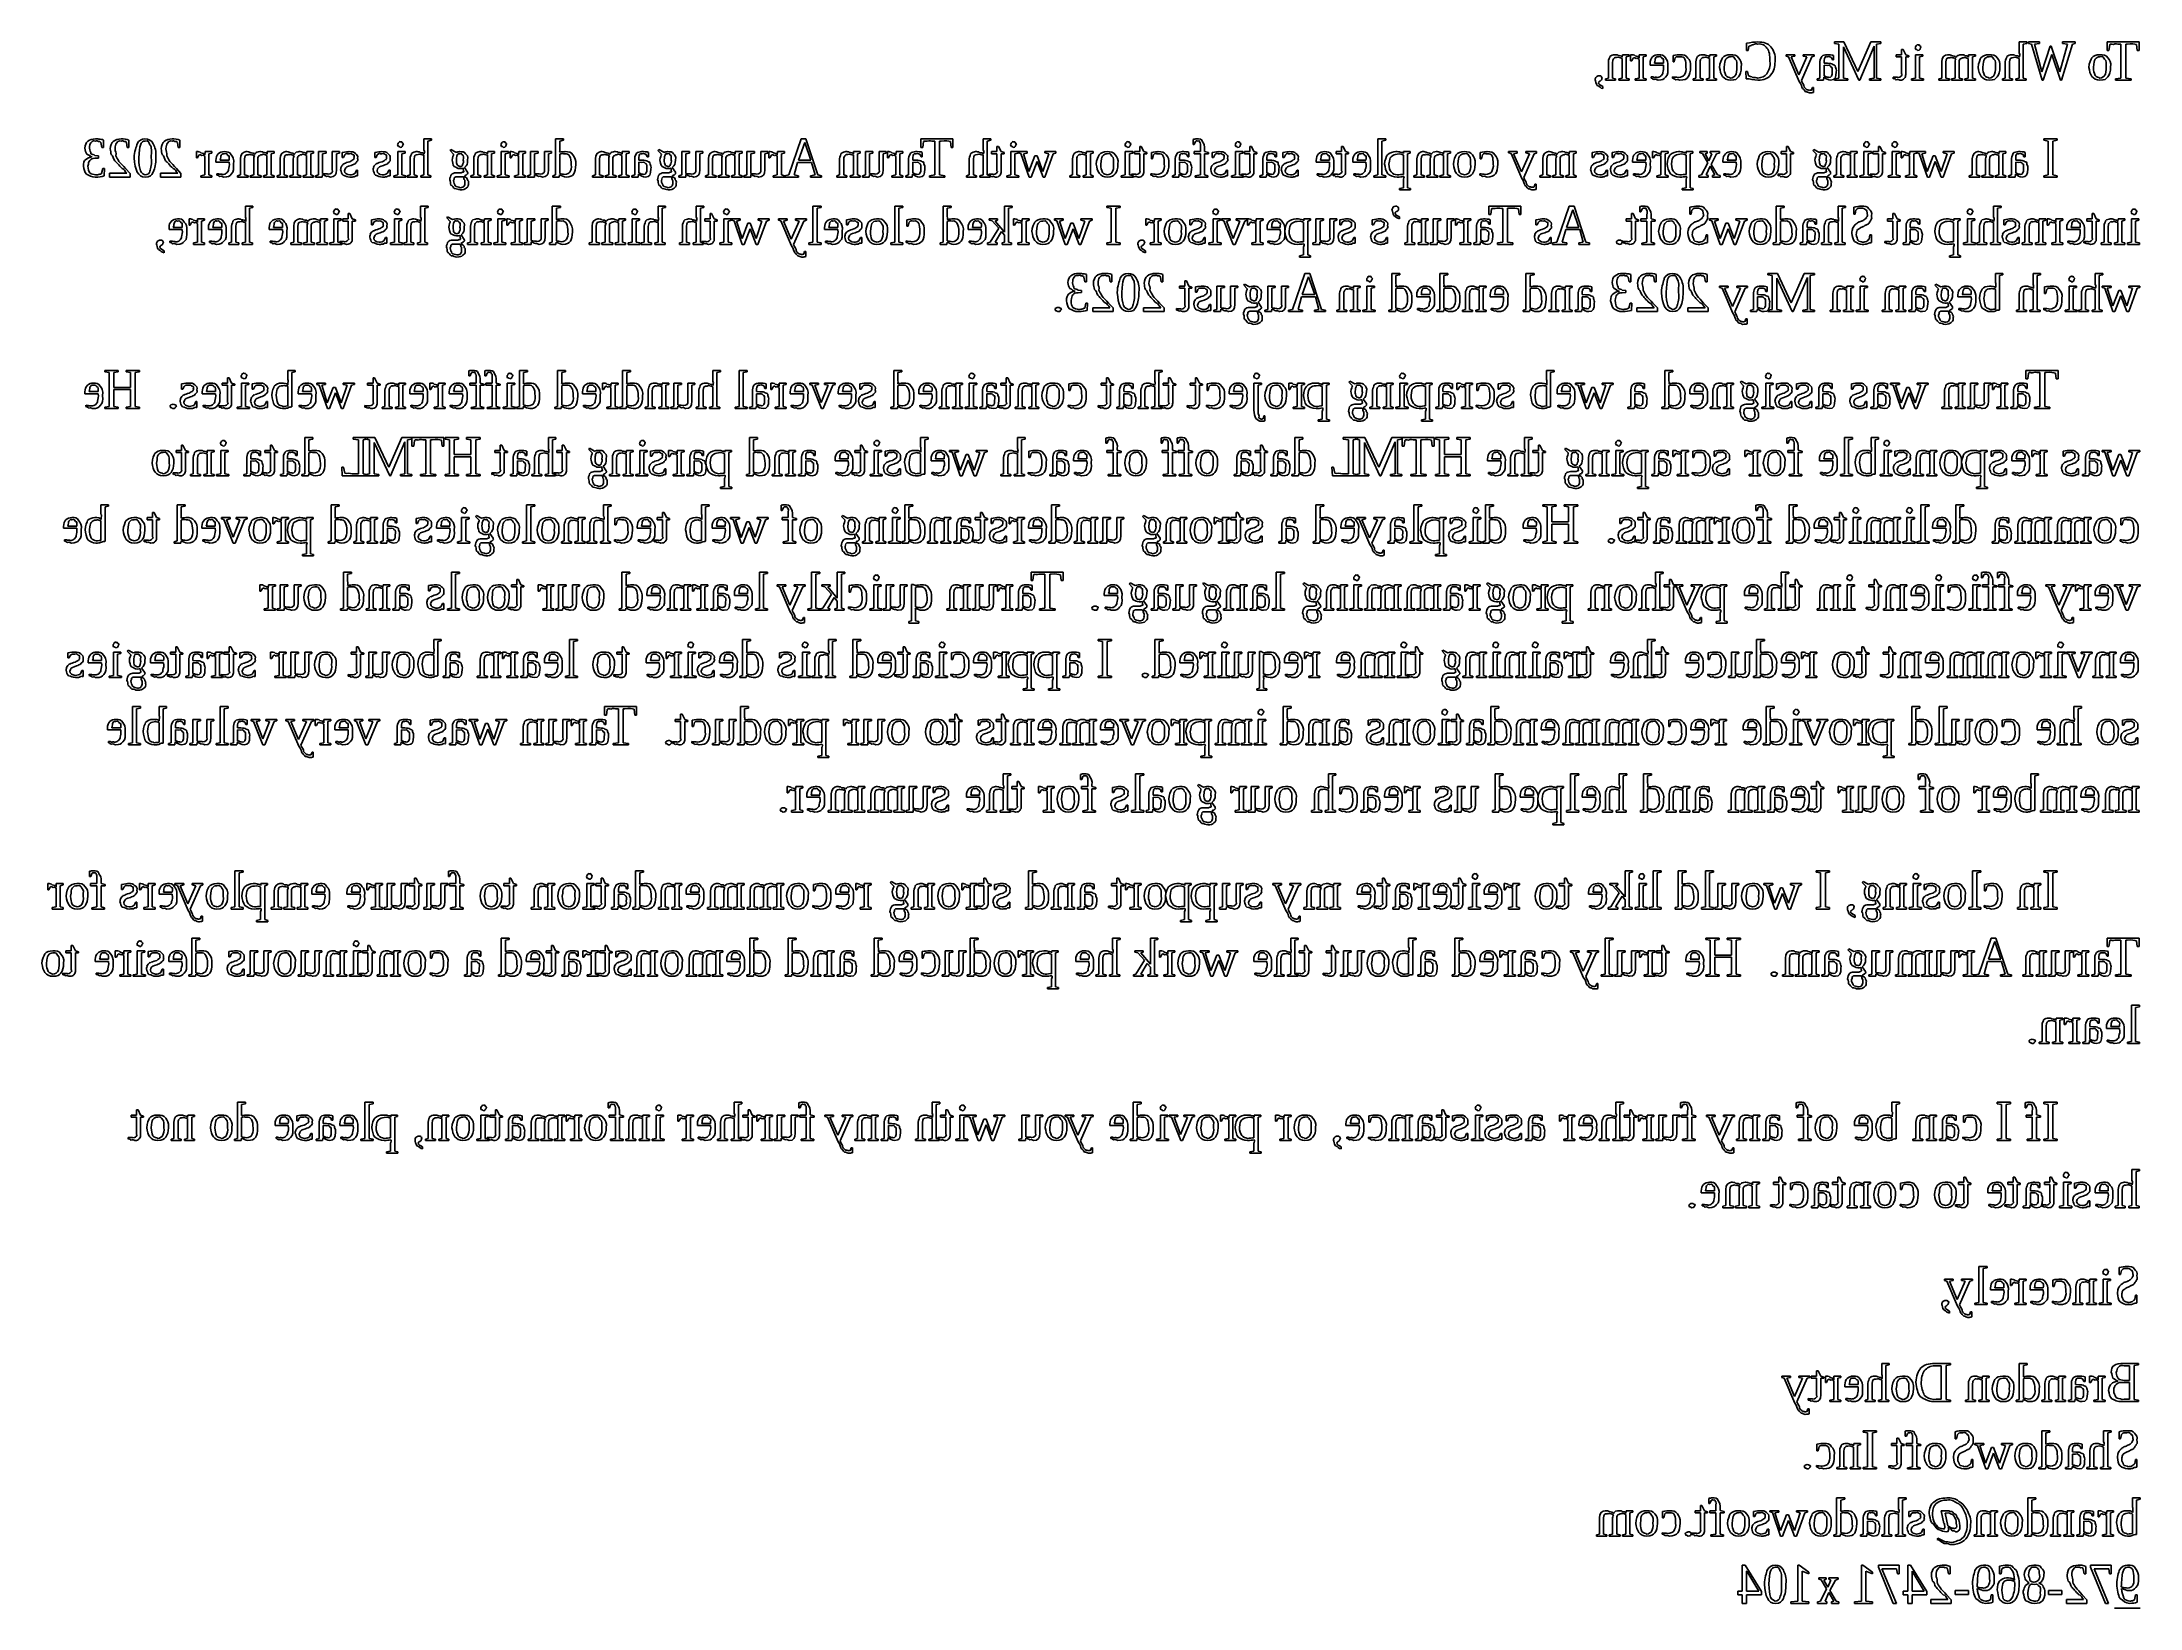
# Model space of a CAD drawing. Header units: millimetres. Extents: x 21 to 196, y 128 to 259.
import ezdxf

# ---------------------------------------------------------------- set-up
doc = ezdxf.new("R2010")
doc.units = ezdxf.units.MM
doc.layers.get('0').update_dxf_attribs({"linetype": 'CONTINUOUS'})

msp = doc.modelspace()

# ---------------------------------------------------------------- linework, layer by layer
at = {"color": 0}
for p, q in [((163.152, 258.517), (163.14, 257.917)), ((163.278, 257.917), (163.339, 258.264)), ((171.248, 258.622), (170.454, 258.622)), ((170.454, 258.622), (170.454, 258.506)), ((170.454, 258.506), (170.807, 258.446)), ((170.807, 258.446), (170.807, 255.623)), ((171.203, 255.623), (171.203, 258.22)), ((171.203, 258.22), (172.488, 255.447)), ((172.405, 256.164), (171.248, 258.622)), ((173.486, 258.622), (172.405, 256.164)), ((172.559, 255.447), (173.75, 258.275)), ((174.323, 258.622), (173.486, 258.622)), ((173.75, 258.275), (173.75, 255.623)), ((173.965, 258.446), (174.323, 258.506)), ((173.965, 255.623), (173.965, 258.446)), ((174.323, 258.506), (174.323, 258.622)), ((186.44, 258.622), (185.812, 258.622)), ((185.812, 258.622), (185.812, 257.696)), ((186.154, 258.446), (186.44, 258.506)), ((186.154, 255.623), (186.154, 258.446)), ((186.44, 258.506), (186.44, 258.622)), ((187.514, 258.622), (186.599, 258.622)), ((186.599, 258.622), (186.599, 258.506)), ((186.599, 258.506), (186.836, 258.446)), ((186.836, 258.446), (187.718, 255.447)), ((187.084, 258.446), (187.514, 258.506)), ((187.69, 256.125), (187.084, 258.446)), ((187.514, 258.506), (187.514, 258.622)), ((188.385, 258.269), (187.69, 256.125)), ((188.473, 258.269), (188.385, 258.269)), ((189.195, 256.125), (188.473, 258.269)), ((189.829, 258.446), (189.195, 256.125)), ((189.344, 255.447), (190.237, 258.446)), ((190.479, 258.622), (189.421, 258.622)), ((189.421, 258.622), (189.421, 258.506)), ((189.421, 258.506), (189.829, 258.446)), ((190.237, 258.446), (190.479, 258.506)), ((190.479, 258.506), (190.479, 258.622)), ((195.779, 258.622), (193.117, 258.622)), ((193.117, 258.622), (193.117, 257.917)), ((193.277, 257.917), (193.337, 258.396)), ((194.159, 258.44), (194.274, 258.44)), ((194.274, 258.44), (194.274, 255.623)), ((194.671, 255.623), (194.671, 258.446)), ((194.671, 258.446), (194.787, 258.446)), ((195.57, 258.402), (195.63, 257.917)), ((195.779, 257.917), (195.779, 258.622)), ((151.658, 256.963), (151.658, 255.623)), ((152.006, 255.623), (152.006, 256.935)), ((152.822, 257.564), (152.805, 257.354)), ((152.805, 257.26), (152.805, 255.623)), ((153.378, 257.564), (152.822, 257.564)), ((153.147, 257.387), (153.378, 257.448)), ((153.147, 255.623), (153.147, 257.387)), ((153.378, 257.448), (153.378, 257.564)), ((153.513, 257.564), (153.513, 257.04)), ((153.547, 257.564), (153.513, 257.564)), ((153.513, 257.04), (153.602, 257.04)), ((153.602, 257.04), (153.723, 257.266)), ((154.23, 257.564), (154.214, 257.271)), ((154.214, 257.167), (154.214, 255.623)), ((154.803, 257.564), (154.23, 257.564)), ((154.555, 257.387), (154.803, 257.448)), ((154.555, 255.623), (154.555, 257.387)), ((154.803, 257.448), (154.803, 257.564)), ((155.134, 256.83), (155.134, 256.682)), ((155.134, 256.682), (156.231, 256.682)), ((156.231, 256.858), (155.492, 256.858)), ((155.834, 257.387), (155.834, 257.387)), ((156.231, 256.682), (156.231, 256.632)), ((157.036, 257.497), (157.036, 256.957)), ((157.036, 256.957), (157.141, 256.957)), ((157.141, 256.957), (157.223, 257.294)), ((158.932, 256.963), (158.932, 255.623)), ((159.279, 255.623), (159.279, 256.935)), ((160.095, 257.564), (160.079, 257.354)), ((160.079, 257.26), (160.079, 255.623)), ((160.652, 257.564), (160.095, 257.564)), ((160.42, 257.387), (160.652, 257.448)), ((160.42, 255.623), (160.42, 257.387)), ((160.652, 257.448), (160.652, 257.564)), ((160.911, 256.511), (160.911, 256.511)), ((161.286, 256.511), (161.286, 256.511)), ((163.14, 257.917), (163.278, 257.917)), ((167.164, 257.564), (166.442, 257.564)), ((166.442, 257.564), (166.442, 257.453)), ((166.442, 257.453), (166.646, 257.398)), ((166.646, 257.398), (167.533, 255.326)), ((166.861, 257.387), (167.164, 257.448)), ((167.506, 255.882), (166.861, 257.387)), ((167.164, 257.448), (167.164, 257.564)), ((168.173, 257.387), (167.506, 255.882)), ((167.705, 255.425), (168.57, 257.387)), ((168.768, 257.564), (167.864, 257.564)), ((167.864, 257.564), (167.864, 257.453)), ((167.864, 257.453), (168.173, 257.387)), ((168.57, 257.387), (168.768, 257.448)), ((168.768, 257.448), (168.768, 257.564)), ((169.253, 257.007), (169.253, 255.623)), ((169.601, 256.858), (169.601, 257.09)), ((169.871, 256.847), (169.601, 256.858)), ((169.601, 256.682), (169.838, 256.671)), ((169.601, 255.783), (169.601, 256.682)), ((169.832, 257.564), (169.832, 257.564)), ((170.218, 257.315), (170.284, 257.128)), ((170.284, 257.128), (170.389, 257.128)), ((170.389, 257.128), (170.389, 257.497)), ((176.036, 257.564), (175.589, 257.564)), ((175.589, 257.564), (175.589, 257.387)), ((175.589, 257.387), (176.036, 257.387)), ((176.168, 257.999), (176.036, 257.999)), ((176.036, 257.999), (176.036, 257.564)), ((176.036, 257.387), (176.036, 255.954)), ((176.378, 257.564), (176.168, 257.999)), ((176.632, 257.481), (176.378, 257.564)), ((176.378, 255.927), (176.378, 257.387)), ((176.378, 257.387), (176.632, 257.387)), ((176.632, 257.387), (176.632, 257.481)), ((177.165, 258.137), (177.165, 258.137)), ((177.804, 257.564), (177.187, 257.564)), ((177.187, 257.564), (177.187, 255.623)), ((177.528, 257.387), (177.804, 257.448)), ((177.528, 255.623), (177.528, 257.387)), ((177.804, 257.448), (177.804, 257.564)), ((179.379, 256.963), (179.379, 255.623)), ((179.721, 255.623), (179.721, 256.935)), ((180.482, 256.979), (180.482, 255.623)), ((180.823, 255.623), (180.823, 256.935)), ((181.584, 257.249), (181.584, 255.623)), ((181.606, 257.564), (181.59, 257.354)), ((182.174, 257.564), (181.606, 257.564)), ((181.926, 257.387), (182.174, 257.448)), ((181.926, 255.623), (181.926, 257.387)), ((182.174, 257.448), (182.174, 257.564)), ((182.411, 256.511), (182.411, 256.511)), ((182.786, 256.511), (182.786, 256.511)), ((184.66, 256.963), (184.66, 255.623)), ((185.002, 255.623), (185.002, 256.946)), ((185.812, 257.26), (185.812, 255.623)), ((187.822, 255.447), (188.523, 257.58)), ((188.523, 257.58), (189.239, 255.447)), ((191.616, 256.511), (191.616, 256.511)), ((191.991, 256.511), (191.991, 256.511)), ((193.117, 257.917), (193.277, 257.917)), ((195.63, 257.917), (195.779, 257.917)), ((150.567, 255.475), (150.567, 255.475)), ((151.201, 254.742), (151.201, 254.918)), ((151.658, 255.623), (151.427, 255.563)), ((151.427, 255.563), (151.427, 255.447)), ((151.427, 255.447), (152.26, 255.447)), ((152.26, 255.563), (152.006, 255.623)), ((152.26, 255.447), (152.26, 255.563)), ((152.805, 255.623), (152.54, 255.563)), ((152.54, 255.563), (152.54, 255.447)), ((152.54, 255.447), (153.378, 255.447)), ((153.378, 255.563), (153.147, 255.623)), ((153.378, 255.447), (153.378, 255.563)), ((154.214, 255.623), (153.877, 255.563)), ((153.877, 255.563), (153.877, 255.447)), ((153.877, 255.447), (154.803, 255.447)), ((154.803, 255.563), (154.555, 255.623)), ((154.803, 255.447), (154.803, 255.563)), ((155.211, 255.717), (155.211, 255.607)), ((156.992, 255.728), (156.992, 255.607)), ((158.932, 255.623), (158.7, 255.563)), ((158.7, 255.563), (158.7, 255.447)), ((158.7, 255.447), (159.533, 255.447)), ((159.533, 255.563), (159.279, 255.623)), ((159.533, 255.447), (159.533, 255.563)), ((160.079, 255.623), (159.814, 255.563)), ((159.814, 255.563), (159.814, 255.447)), ((159.814, 255.447), (160.652, 255.447)), ((160.652, 255.563), (160.42, 255.623)), ((160.652, 255.447), (160.652, 255.563)), ((163.229, 256.153), (163.096, 256.153)), ((163.096, 256.153), (163.108, 255.563)), ((163.306, 255.8), (163.229, 256.153)), ((164.089, 255.447), (164.089, 255.447)), ((168.625, 254.846), (168.559, 254.648)), ((168.724, 254.846), (168.625, 254.846)), ((168.724, 254.427), (168.724, 254.846)), ((169.253, 255.623), (169.017, 255.563)), ((169.017, 255.563), (169.017, 255.447)), ((169.017, 255.447), (169.546, 255.447)), ((169.546, 255.447), (169.584, 255.684)), ((170.807, 255.623), (170.454, 255.563)), ((170.454, 255.563), (170.454, 255.447)), ((170.454, 255.447), (171.578, 255.447)), ((171.578, 255.563), (171.203, 255.623)), ((171.578, 255.447), (171.578, 255.563)), ((172.488, 255.447), (172.559, 255.447)), ((173.75, 255.623), (173.375, 255.563)), ((173.375, 255.563), (173.375, 255.447)), ((173.375, 255.447), (174.323, 255.447)), ((174.323, 255.563), (173.965, 255.623)), ((174.323, 255.447), (174.323, 255.563)), ((175.347, 255.695), (175.347, 255.563)), ((175.904, 255.447), (175.904, 255.447)), ((177.187, 255.623), (176.851, 255.563)), ((176.851, 255.563), (176.851, 255.447)), ((176.851, 255.447), (177.859, 255.447)), ((177.859, 255.563), (177.528, 255.623)), ((177.859, 255.447), (177.859, 255.563)), ((179.379, 255.623), (179.131, 255.563)), ((179.131, 255.563), (179.131, 255.447)), ((179.131, 255.447), (180.013, 255.447)), ((180.013, 255.563), (179.721, 255.623)), ((180.013, 255.447), (180.013, 255.563)), ((180.482, 255.623), (180.189, 255.563)), ((180.189, 255.563), (180.189, 255.447)), ((180.189, 255.447), (181.11, 255.447)), ((181.11, 255.563), (180.823, 255.623)), ((181.11, 255.447), (181.11, 255.563)), ((181.584, 255.623), (181.292, 255.563)), ((181.292, 255.563), (181.292, 255.447)), ((181.292, 255.447), (182.174, 255.447)), ((182.174, 255.563), (181.926, 255.623)), ((182.174, 255.447), (182.174, 255.563)), ((184.66, 255.623), (184.423, 255.563)), ((184.423, 255.563), (184.423, 255.447)), ((184.423, 255.447), (185.261, 255.447)), ((185.261, 255.563), (185.002, 255.623)), ((185.261, 255.447), (185.261, 255.563)), ((185.812, 255.623), (185.547, 255.563)), ((185.547, 255.563), (185.547, 255.447)), ((185.547, 255.447), (186.402, 255.447)), ((186.402, 255.563), (186.154, 255.623)), ((186.402, 255.447), (186.402, 255.563)), ((187.718, 255.447), (187.822, 255.447)), ((189.239, 255.447), (189.344, 255.447)), ((194.274, 255.623), (193.833, 255.563)), ((193.833, 255.563), (193.833, 255.447)), ((193.833, 255.447), (195.112, 255.447)), ((195.112, 255.563), (194.671, 255.623)), ((195.112, 255.447), (195.112, 255.563)), ((168.383, 254.389), (168.383, 254.389)), ((26.3329, 250.257), (26.4046, 249.855)), ((26.4046, 249.855), (26.5424, 249.855)), ((26.5424, 249.855), (26.5424, 250.461)), ((28.4551, 250.257), (28.5268, 249.855)), ((28.5268, 249.855), (28.6646, 249.855)), ((28.6646, 249.855), (28.6646, 250.461)), ((32.6885, 250.257), (32.7601, 249.855)), ((32.7601, 249.855), (32.8979, 249.855)), ((32.8979, 249.855), (32.8979, 250.461)), ((34.2732, 249.502), (34.2732, 248.979)), ((34.3063, 249.502), (34.2732, 249.502)), ((34.9898, 249.502), (34.9732, 249.21)), ((35.5632, 249.502), (34.9898, 249.502)), ((35.5632, 249.386), (35.5632, 249.502)), ((40.1645, 249.502), (40.1479, 249.293)), ((40.7321, 249.502), (40.1645, 249.502)), ((40.7321, 249.386), (40.7321, 249.502)), ((43.4538, 249.502), (43.4372, 249.293)), ((44.0214, 249.502), (43.4538, 249.502)), ((44.0214, 249.386), (44.0214, 249.502)), ((45.0522, 249.502), (44.4183, 249.502)), ((44.4183, 249.502), (44.4183, 247.562)), ((45.0522, 249.386), (45.0522, 249.502)), ((46.1603, 249.502), (45.5704, 249.502)), ((45.5704, 249.502), (45.5704, 248.008)), ((46.1603, 249.386), (46.1603, 249.502)), ((46.4012, 249.436), (46.4012, 249.011)), ((49.1063, 249.436), (49.1063, 249.011)), ((51.0011, 250.075), (51.0011, 250.075)), ((51.6407, 249.502), (51.0233, 249.502)), ((51.0233, 249.502), (51.0233, 247.562)), ((51.6407, 249.386), (51.6407, 249.502)), ((53.8124, 250.56), (53.1841, 250.56)), ((53.1841, 250.56), (53.1841, 249.634)), ((53.5259, 250.384), (53.8124, 250.445)), ((53.5259, 247.562), (53.5259, 250.384)), ((53.8124, 250.445), (53.8124, 250.56)), ((55.433, 249.673), (55.3614, 249.585)), ((55.3614, 249.585), (55.6479, 249.282)), ((55.8518, 249.447), (55.433, 249.673)), ((58.4923, 249.502), (58.4757, 249.293)), ((59.049, 249.502), (58.4923, 249.502)), ((59.049, 249.386), (59.049, 249.502)), ((59.5824, 250.075), (59.5824, 250.075)), ((60.2216, 249.502), (59.6043, 249.502)), ((59.6043, 249.502), (59.6043, 247.562)), ((60.2216, 249.386), (60.2216, 249.502)), ((60.3567, 249.502), (60.3567, 248.979)), ((60.3899, 249.502), (60.3567, 249.502)), ((61.0732, 249.502), (61.0567, 249.21)), ((61.6465, 249.502), (61.0732, 249.502)), ((61.6465, 249.386), (61.6465, 249.502)), ((62.683, 249.502), (62.049, 249.502)), ((62.049, 249.502), (62.049, 247.562)), ((62.683, 249.386), (62.683, 249.502)), ((63.7907, 249.502), (63.2008, 249.502)), ((63.2008, 249.502), (63.2008, 248.008)), ((63.7907, 249.386), (63.7907, 249.502)), ((64.8049, 250.56), (64.1382, 250.56)), ((64.1382, 250.56), (64.1382, 247.562)), ((64.4797, 250.384), (64.8049, 250.445)), ((64.4797, 249.827), (64.4797, 250.384)), ((64.8049, 250.445), (64.8049, 250.56)), ((69.675, 249.502), (69.6584, 249.293)), ((70.2426, 249.502), (69.675, 249.502)), ((70.2426, 249.386), (70.2426, 249.502)), ((71.29, 249.502), (71.29, 249.502)), ((71.8467, 249.067), (71.8467, 249.436)), ((72.7121, 249.673), (72.6405, 249.585)), ((72.6405, 249.585), (72.9273, 249.282)), ((73.1312, 249.447), (72.7121, 249.673)), ((75.2644, 249.502), (74.6305, 249.502)), ((74.6305, 249.502), (74.6305, 247.562)), ((75.2644, 249.386), (75.2644, 249.502)), ((76.3722, 249.502), (75.7823, 249.502)), ((75.7823, 249.502), (75.7823, 248.008)), ((76.3722, 249.386), (76.3722, 249.502)), ((79.072, 249.502), (79.0554, 249.293)), ((79.6396, 249.502), (79.072, 249.502)), ((79.6396, 249.386), (79.6396, 249.502)), ((80.6704, 249.502), (80.0365, 249.502)), ((80.0365, 249.502), (80.0365, 247.562)), ((80.6704, 249.386), (80.6704, 249.502)), ((81.7785, 249.502), (81.1886, 249.502)), ((81.1886, 249.502), (81.1886, 248.008)), ((81.7785, 249.386), (81.7785, 249.502)), ((81.8691, 249.502), (81.8691, 248.979)), ((81.9023, 249.502), (81.8691, 249.502)), ((82.586, 249.502), (82.5694, 249.21)), ((83.1592, 249.502), (82.586, 249.502)), ((83.1592, 249.386), (83.1592, 249.502)), ((84.5386, 250.56), (83.5187, 247.562)), ((84.3234, 248.797), (84.8473, 250.263)), ((84.9464, 250.56), (84.5386, 250.56)), ((84.8473, 250.263), (85.3489, 248.797)), ((85.9275, 247.562), (84.9464, 250.56)), ((88.9123, 249.502), (88.8958, 249.293)), ((89.469, 249.502), (88.9123, 249.502)), ((89.469, 249.386), (89.469, 249.502)), ((90.5221, 249.502), (89.8881, 249.502)), ((89.8881, 249.502), (89.8881, 247.562)), ((90.5221, 249.386), (90.5221, 249.502)), ((91.6298, 249.502), (91.04, 249.502)), ((91.04, 249.502), (91.04, 248.008)), ((91.6298, 249.386), (91.6298, 249.502)), ((91.7208, 249.502), (91.7208, 248.979)), ((91.754, 249.502), (91.7208, 249.502)), ((92.4373, 249.502), (92.4207, 249.21)), ((93.0106, 249.502), (92.4373, 249.502)), ((93.0106, 249.386), (93.0106, 249.502)), ((94.0636, 249.502), (94.0636, 249.502)), ((97.1737, 250.56), (94.5113, 250.56)), ((94.5113, 250.56), (94.5113, 249.855)), ((94.5113, 249.855), (94.6711, 249.855)), ((94.6203, 249.067), (94.6203, 249.436)), ((94.6711, 249.855), (94.7318, 250.334)), ((95.553, 250.378), (95.6691, 250.378)), ((95.6691, 250.378), (95.6691, 247.562)), ((96.066, 247.562), (96.066, 250.384)), ((96.066, 250.384), (96.1817, 250.384)), ((96.9642, 250.34), (97.0248, 249.855)), ((97.0248, 249.855), (97.1737, 249.855)), ((97.1737, 249.855), (97.1737, 250.56)), ((100.31, 250.56), (99.6819, 250.56)), ((99.6819, 250.56), (99.6819, 249.634)), ((100.023, 250.384), (100.31, 250.445)), ((100.023, 247.562), (100.023, 250.384)), ((100.31, 250.445), (100.31, 250.56)), ((100.832, 249.502), (100.386, 249.502)), ((100.386, 249.502), (100.386, 249.326)), ((100.965, 249.937), (100.832, 249.937)), ((100.832, 249.937), (100.832, 249.502)), ((101.174, 249.502), (100.965, 249.937)), ((101.428, 249.42), (101.174, 249.502)), ((101.961, 250.075), (101.961, 250.075)), ((102.6, 249.502), (101.983, 249.502)), ((101.983, 249.502), (101.983, 247.562)), ((102.6, 249.386), (102.6, 249.502)), ((103.346, 249.502), (102.607, 249.502)), ((102.607, 249.502), (102.607, 249.392)), ((103.346, 249.386), (103.346, 249.502)), ((105.738, 249.502), (104.818, 249.502)), ((104.818, 249.502), (104.818, 249.392)), ((105.738, 249.386), (105.738, 249.502)), ((108.274, 249.502), (108.257, 249.293)), ((108.831, 249.502), (108.274, 249.502)), ((108.831, 249.386), (108.831, 249.502)), ((111.481, 250.075), (111.481, 250.075)), ((112.12, 249.502), (111.502, 249.502)), ((111.502, 249.502), (111.502, 247.562)), ((112.12, 249.386), (112.12, 249.502)), ((112.697, 249.502), (112.251, 249.502)), ((112.251, 249.502), (112.251, 249.326)), ((112.83, 249.937), (112.697, 249.937)), ((112.697, 249.937), (112.697, 249.502)), ((113.039, 249.502), (112.83, 249.937)), ((113.293, 249.42), (113.039, 249.502)), ((113.667, 249.436), (113.667, 248.896)), ((116.236, 249.502), (116.236, 249.502)), ((116.793, 249.067), (116.793, 249.436)), ((117.137, 250.522), (117.137, 250.098)), ((117.137, 250.098), (117.237, 250.098)), ((117.738, 249.502), (117.22, 249.502)), ((117.22, 249.502), (117.22, 249.326)), ((117.237, 250.098), (117.33, 250.34)), ((117.738, 249.827), (117.738, 249.502)), ((118.085, 249.508), (118.085, 249.645)), ((118.416, 249.425), (118.085, 249.508)), ((118.734, 249.436), (118.734, 249.011)), ((120.629, 250.075), (120.629, 250.075)), ((121.269, 249.502), (120.651, 249.502)), ((120.651, 249.502), (120.651, 247.562)), ((121.269, 249.386), (121.269, 249.502)), ((121.846, 249.502), (121.4, 249.502)), ((121.4, 249.502), (121.4, 249.326)), ((121.979, 249.937), (121.846, 249.937)), ((121.846, 249.937), (121.846, 249.502)), ((122.188, 249.502), (121.979, 249.937)), ((122.441, 249.42), (122.188, 249.502)), ((123.511, 249.502), (123.511, 249.502)), ((124.068, 249.067), (124.068, 249.436)), ((124.601, 249.436), (124.601, 249.011)), ((129.472, 249.502), (129.026, 249.502)), ((129.026, 249.502), (129.026, 249.326)), ((129.605, 249.937), (129.472, 249.937)), ((129.472, 249.937), (129.472, 249.502)), ((129.814, 249.502), (129.605, 249.937)), ((130.067, 249.42), (129.814, 249.502)), ((133.168, 250.56), (132.49, 250.56)), ((132.49, 250.56), (132.49, 247.562)), ((132.837, 250.384), (133.168, 250.445)), ((132.837, 247.562), (132.837, 250.384)), ((133.168, 250.445), (133.168, 250.56)), ((134.64, 249.502), (134.634, 249.337)), ((135.186, 249.502), (134.64, 249.502)), ((135.186, 249.386), (135.186, 249.502)), ((137.973, 249.502), (137.957, 249.293)), ((138.541, 249.502), (137.973, 249.502)), ((138.541, 249.386), (138.541, 249.502)), ((141.011, 249.436), (141.011, 248.896)), ((144.086, 249.502), (143.364, 249.502)), ((143.364, 249.502), (143.364, 249.392)), ((144.086, 249.386), (144.086, 249.502)), ((145.69, 249.502), (144.786, 249.502)), ((144.786, 249.502), (144.786, 249.392)), ((145.69, 249.386), (145.69, 249.502)), ((148.428, 249.502), (148.412, 249.293)), ((148.996, 249.502), (148.428, 249.502)), ((148.996, 249.386), (148.996, 249.502)), ((150.318, 249.436), (150.318, 249.011)), ((151.965, 249.436), (151.965, 249.011)), ((155.335, 249.502), (155.335, 248.979)), ((155.368, 249.502), (155.335, 249.502)), ((156.052, 249.502), (156.035, 249.21)), ((156.625, 249.502), (156.052, 249.502)), ((156.625, 249.386), (156.625, 249.502)), ((158.135, 249.502), (158.13, 249.337)), ((158.681, 249.502), (158.135, 249.502)), ((158.681, 249.386), (158.681, 249.502)), ((159.883, 249.502), (159.265, 249.502)), ((159.265, 249.502), (159.265, 249.392)), ((159.883, 249.386), (159.883, 249.502)), ((160.891, 249.502), (160.114, 249.502)), ((160.114, 249.502), (160.114, 249.392)), ((160.891, 249.386), (160.891, 249.502)), ((166.468, 249.502), (166.022, 249.502)), ((166.022, 249.502), (166.022, 249.326)), ((166.601, 249.937), (166.468, 249.937)), ((166.468, 249.937), (166.468, 249.502)), ((166.81, 249.502), (166.601, 249.937)), ((167.064, 249.42), (166.81, 249.502)), ((168.739, 249.673), (168.668, 249.585)), ((168.668, 249.585), (168.954, 249.282)), ((169.158, 249.447), (168.739, 249.673)), ((171.799, 249.502), (171.782, 249.293)), ((172.355, 249.502), (171.799, 249.502)), ((172.355, 249.386), (172.355, 249.502)), ((172.889, 250.075), (172.889, 250.075)), ((173.528, 249.502), (172.911, 249.502)), ((172.911, 249.502), (172.911, 247.562)), ((173.528, 249.386), (173.528, 249.502)), ((174.105, 249.502), (173.659, 249.502)), ((173.659, 249.502), (173.659, 249.326)), ((174.238, 249.937), (174.105, 249.937)), ((174.105, 249.937), (174.105, 249.502)), ((174.447, 249.502), (174.238, 249.937)), ((174.701, 249.42), (174.447, 249.502)), ((175.234, 250.075), (175.234, 250.075)), ((175.873, 249.502), (175.256, 249.502)), ((175.256, 249.502), (175.256, 247.562)), ((175.873, 249.386), (175.873, 249.502)), ((176.009, 249.502), (176.009, 248.979)), ((176.042, 249.502), (176.009, 249.502)), ((176.725, 249.502), (176.709, 249.21)), ((177.298, 249.502), (176.725, 249.502)), ((178.028, 249.502), (177.289, 249.502)), ((177.289, 249.502), (177.289, 249.392)), ((177.298, 249.386), (177.298, 249.502)), ((178.028, 249.386), (178.028, 249.502)), ((180.42, 249.502), (179.499, 249.502)), ((179.499, 249.502), (179.499, 249.392)), ((180.42, 249.386), (180.42, 249.502)), ((184.139, 249.502), (184.122, 249.293)), ((184.707, 249.502), (184.139, 249.502)), ((184.707, 249.386), (184.707, 249.502)), ((185.754, 249.502), (185.754, 249.502)), ((186.311, 249.067), (186.311, 249.436)), ((188.97, 250.56), (187.862, 250.56)), ((187.862, 250.56), (187.862, 250.445)), ((187.862, 250.445), (188.221, 250.384)), ((188.221, 250.384), (188.221, 247.562)), ((188.618, 250.384), (188.97, 250.445)), ((188.618, 247.562), (188.618, 250.384)), ((188.97, 250.445), (188.97, 250.56)), ((24.8777, 248.284), (24.8777, 248.284)), ((26.14, 249.149), (25.8423, 249.172)), ((25.8423, 248.956), (26.14, 248.973)), ((26.14, 248.973), (26.14, 249.149)), ((26.4873, 248.091), (26.3936, 247.678)), ((26.6251, 248.091), (26.4873, 248.091)), ((26.603, 247.479), (26.6251, 248.091)), ((28.4882, 247.705), (27.0605, 247.705)), ((27.0605, 247.705), (27.0605, 247.385)), ((28.7583, 247.688), (28.3724, 248.091)), ((28.7583, 247.385), (28.7583, 247.688)), ((29.1055, 248.984), (29.1055, 248.984)), ((29.4859, 248.984), (29.4859, 248.984)), ((32.7215, 247.705), (31.2939, 247.705)), ((31.2939, 247.705), (31.2939, 247.385)), ((32.9916, 247.688), (32.6058, 248.091)), ((32.9916, 247.385), (32.9916, 247.688)), ((34.2732, 248.979), (34.3614, 248.979)), ((34.3614, 248.979), (34.4827, 249.204)), ((34.9732, 249.105), (34.9732, 247.562)), ((35.3148, 249.326), (35.5632, 249.386)), ((35.3148, 247.562), (35.3148, 249.326)), ((35.8937, 248.769), (35.8937, 248.62)), ((35.8937, 248.62), (36.9905, 248.62)), ((36.9905, 248.797), (36.2522, 248.797)), ((36.5936, 249.326), (36.5936, 249.326)), ((36.9905, 248.62), (36.9905, 248.57)), ((37.9374, 248.901), (37.9374, 247.562)), ((38.2792, 247.562), (38.2792, 248.874)), ((39.0398, 248.918), (39.0398, 247.562)), ((39.3816, 247.562), (39.3816, 248.874)), ((40.1422, 249.188), (40.1422, 247.562)), ((40.4841, 249.326), (40.7321, 249.386)), ((40.4841, 247.562), (40.4841, 249.326)), ((41.2267, 248.901), (41.2267, 247.562)), ((41.5685, 247.562), (41.5685, 248.874)), ((42.3291, 248.918), (42.3291, 247.562)), ((42.6709, 247.562), (42.6709, 248.874)), ((43.4315, 249.188), (43.4315, 247.562)), ((43.7734, 249.326), (44.0214, 249.386)), ((43.7734, 247.562), (43.7734, 249.326)), ((44.7601, 249.326), (45.0522, 249.386)), ((44.7601, 247.694), (44.7601, 249.326)), ((45.9123, 249.326), (46.1603, 249.386)), ((45.9123, 247.986), (45.9123, 249.326)), ((46.2636, 247.997), (46.2636, 247.997)), ((46.4012, 249.011), (46.5116, 249.011)), ((46.5116, 249.011), (46.6051, 249.232)), ((46.9251, 248.29), (47.129, 248.35)), ((47.5753, 247.964), (47.4595, 247.7)), ((47.6747, 247.964), (47.5753, 247.964)), ((47.6747, 247.485), (47.6747, 247.964)), ((48.9687, 247.997), (48.9687, 247.997)), ((49.1063, 249.011), (49.2167, 249.011)), ((49.2167, 249.011), (49.3102, 249.232)), ((49.6302, 248.29), (49.8341, 248.35)), ((50.2804, 247.964), (50.1646, 247.7)), ((50.3798, 247.964), (50.2804, 247.964)), ((50.3798, 247.485), (50.3798, 247.964)), ((51.3652, 249.326), (51.6407, 249.386)), ((51.3652, 247.562), (51.3652, 249.326)), ((52.0319, 248.901), (52.0319, 247.562)), ((52.3737, 247.562), (52.3737, 248.885)), ((53.1841, 249.199), (53.1841, 247.562)), ((55.5322, 248.802), (55.5322, 248.802)), ((56.2818, 247.738), (55.8243, 247.738)), ((56.1717, 248.267), (56.1717, 248.267)), ((56.4416, 248.124), (56.4914, 247.837)), ((56.8219, 247.793), (56.552, 248.174)), ((57.3292, 248.901), (57.3292, 247.562)), ((57.6763, 247.562), (57.6763, 248.874)), ((58.4757, 249.199), (58.4757, 247.562)), ((58.8176, 249.326), (59.049, 249.386)), ((58.8176, 247.562), (58.8176, 249.326)), ((59.9461, 249.326), (60.2216, 249.386)), ((59.9461, 247.562), (59.9461, 249.326)), ((60.3567, 248.979), (60.4449, 248.979)), ((60.4449, 248.979), (60.5663, 249.204)), ((61.0567, 249.105), (61.0567, 247.562)), ((61.3985, 249.326), (61.6465, 249.386)), ((61.3985, 247.562), (61.3985, 249.326)), ((62.3905, 249.326), (62.683, 249.386)), ((62.3905, 247.694), (62.3905, 249.326)), ((63.5427, 249.326), (63.7907, 249.386)), ((63.5427, 247.986), (63.5427, 249.326)), ((64.4797, 247.683), (64.4797, 249.287)), ((65.4389, 248.416), (65.4389, 248.416)), ((67.4479, 248.901), (67.4479, 247.562)), ((67.7898, 247.562), (67.7898, 248.874)), ((68.5504, 248.918), (68.5504, 247.562)), ((68.8922, 247.562), (68.8922, 248.874)), ((69.6528, 249.188), (69.6528, 247.562)), ((69.9946, 249.326), (70.2426, 249.386)), ((69.9946, 247.562), (69.9946, 249.326)), ((70.7111, 248.945), (70.7111, 247.562)), ((71.0586, 248.797), (71.0586, 249.028)), ((71.3285, 248.786), (71.0586, 248.797)), ((71.0586, 248.62), (71.2957, 248.609)), ((71.0586, 247.722), (71.0586, 248.62)), ((71.676, 249.254), (71.7419, 249.067)), ((71.7419, 249.067), (71.8467, 249.067)), ((72.8116, 248.802), (72.8116, 248.802)), ((73.5612, 247.738), (73.1037, 247.738)), ((73.4508, 248.267), (73.4508, 248.267)), ((73.721, 248.124), (73.7704, 247.837)), ((74.1013, 247.793), (73.8311, 248.174)), ((74.9723, 249.326), (75.2644, 249.386)), ((74.9723, 247.694), (74.9723, 249.326)), ((76.1242, 249.326), (76.3722, 249.386)), ((76.1242, 247.986), (76.1242, 249.326)), ((76.8449, 248.901), (76.8449, 247.562)), ((77.1867, 247.562), (77.1867, 248.874)), ((77.9473, 248.918), (77.9473, 247.562)), ((78.2891, 247.562), (78.2891, 248.874)), ((79.0497, 249.188), (79.0497, 247.562)), ((79.3916, 249.326), (79.6396, 249.386)), ((79.3916, 247.562), (79.3916, 249.326)), ((80.3783, 249.326), (80.6704, 249.386)), ((80.3783, 247.694), (80.3783, 249.326)), ((81.5301, 249.326), (81.7785, 249.386)), ((81.5301, 247.986), (81.5301, 249.326)), ((81.8691, 248.979), (81.9573, 248.979)), ((81.9573, 248.979), (82.0787, 249.204)), ((82.5694, 249.105), (82.5694, 247.562)), ((82.9109, 249.326), (83.1592, 249.386)), ((82.9109, 247.562), (82.9109, 249.326)), ((83.9653, 247.562), (84.2574, 248.609)), ((84.2574, 248.609), (85.4149, 248.609)), ((85.3489, 248.797), (84.3234, 248.797)), ((85.4149, 248.609), (85.707, 247.562)), ((87.7492, 248.901), (87.7492, 247.562)), ((88.0967, 247.562), (88.0967, 248.874)), ((88.8958, 249.199), (88.8958, 247.562)), ((89.2376, 249.326), (89.469, 249.386)), ((89.2376, 247.562), (89.2376, 249.326)), ((90.23, 249.326), (90.5221, 249.386)), ((90.23, 247.694), (90.23, 249.326)), ((91.3818, 249.326), (91.6298, 249.386)), ((91.3818, 247.986), (91.3818, 249.326)), ((91.7208, 248.979), (91.809, 248.979)), ((91.809, 248.979), (91.9304, 249.204)), ((92.4207, 249.105), (92.4207, 247.562)), ((92.7626, 249.326), (93.0106, 249.386)), ((92.7626, 247.562), (92.7626, 249.326)), ((93.4847, 248.945), (93.4847, 247.562)), ((93.8318, 248.797), (93.8318, 249.028)), ((94.1021, 248.786), (93.8318, 248.797)), ((93.8318, 248.62), (94.0689, 248.609)), ((93.8318, 247.722), (93.8318, 248.62)), ((94.4492, 249.254), (94.5155, 249.067)), ((94.5155, 249.067), (94.6203, 249.067)), ((98.5298, 248.901), (98.5298, 247.562)), ((98.8716, 247.562), (98.8716, 248.885)), ((99.6819, 249.199), (99.6819, 247.562)), ((100.386, 249.326), (100.832, 249.326)), ((100.832, 249.326), (100.832, 247.893)), ((101.174, 247.865), (101.174, 249.326)), ((101.174, 249.326), (101.428, 249.326)), ((101.428, 249.326), (101.428, 249.42)), ((102.325, 249.326), (102.6, 249.386)), ((102.325, 247.562), (102.325, 249.326)), ((102.607, 249.392), (102.822, 249.337)), ((102.822, 249.337), (103.5, 247.385)), ((103.026, 249.326), (103.346, 249.386)), ((103.489, 247.86), (103.026, 249.326)), ((103.98, 249.149), (103.489, 247.86)), ((103.666, 247.385), (104.162, 248.686)), ((104.162, 249.149), (103.98, 249.149)), ((104.652, 247.865), (104.162, 249.149)), ((104.162, 248.686), (104.658, 247.385)), ((105.137, 249.326), (104.652, 247.865)), ((104.812, 247.385), (105.512, 249.326)), ((104.818, 249.392), (105.137, 249.326)), ((105.512, 249.326), (105.738, 249.386)), ((107.111, 248.901), (107.111, 247.562)), ((107.458, 247.562), (107.458, 248.874)), ((108.257, 249.199), (108.257, 247.562)), ((108.599, 249.326), (108.831, 249.386)), ((108.599, 247.562), (108.599, 249.326)), ((109.089, 248.449), (109.089, 248.449)), ((109.464, 248.449), (109.464, 248.449)), ((111.844, 249.326), (112.12, 249.386)), ((111.844, 247.562), (111.844, 249.326)), ((112.251, 249.326), (112.697, 249.326)), ((112.697, 249.326), (112.697, 247.893)), ((113.039, 247.865), (113.039, 249.326)), ((113.039, 249.326), (113.293, 249.326)), ((113.293, 249.326), (113.293, 249.42)), ((113.667, 248.896), (113.772, 248.896)), ((113.772, 248.896), (113.855, 249.232)), ((115.657, 248.945), (115.657, 247.562)), ((116.005, 248.797), (116.005, 249.028)), ((116.275, 248.786), (116.005, 248.797)), ((116.005, 248.62), (116.242, 248.609)), ((116.005, 247.722), (116.005, 248.62)), ((116.622, 249.254), (116.688, 249.067)), ((116.688, 249.067), (116.793, 249.067)), ((117.22, 249.326), (117.738, 249.326)), ((117.738, 249.326), (117.738, 247.562)), ((118.085, 249.326), (118.416, 249.326)), ((118.085, 247.562), (118.085, 249.326)), ((118.416, 249.326), (118.416, 249.425)), ((118.597, 247.997), (118.597, 247.997)), ((118.734, 249.011), (118.845, 249.011)), ((118.845, 249.011), (118.938, 249.232)), ((119.258, 248.29), (119.462, 248.35)), ((119.908, 247.964), (119.793, 247.7)), ((120.008, 247.964), (119.908, 247.964)), ((120.008, 247.485), (120.008, 247.964)), ((120.993, 249.326), (121.269, 249.386)), ((120.993, 247.562), (120.993, 249.326)), ((121.4, 249.326), (121.846, 249.326)), ((121.846, 249.326), (121.846, 247.893)), ((122.188, 247.865), (122.188, 249.326)), ((122.188, 249.326), (122.441, 249.326)), ((122.441, 249.326), (122.441, 249.42)), ((122.932, 248.945), (122.932, 247.562)), ((123.279, 248.797), (123.279, 249.028)), ((123.549, 248.786), (123.279, 248.797)), ((123.279, 248.62), (123.516, 248.609)), ((123.279, 247.722), (123.279, 248.62)), ((123.897, 249.254), (123.963, 249.067)), ((123.963, 249.067), (124.068, 249.067)), ((124.463, 247.997), (124.463, 247.997)), ((124.601, 249.011), (124.711, 249.011)), ((124.711, 249.011), (124.805, 249.232)), ((125.125, 248.29), (125.329, 248.35)), ((125.775, 247.964), (125.659, 247.7)), ((125.874, 247.964), (125.775, 247.964)), ((125.874, 247.485), (125.874, 247.964)), ((127.368, 248.769), (127.368, 248.62)), ((127.368, 248.62), (128.465, 248.62)), ((128.465, 248.797), (127.726, 248.797)), ((128.068, 249.326), (128.068, 249.326)), ((128.465, 248.62), (128.465, 248.57)), ((129.026, 249.326), (129.472, 249.326)), ((129.472, 249.326), (129.472, 247.893)), ((129.814, 247.865), (129.814, 249.326)), ((129.814, 249.326), (130.067, 249.326)), ((130.067, 249.326), (130.067, 249.42)), ((130.413, 248.769), (130.413, 248.62)), ((130.413, 248.62), (131.51, 248.62)), ((131.51, 248.797), (130.772, 248.797)), ((131.113, 249.326), (131.113, 249.326)), ((131.51, 248.62), (131.51, 248.57)), ((133.422, 248.471), (133.422, 248.471)), ((134.623, 249.216), (134.623, 247.6)), ((134.965, 249.326), (135.186, 249.386)), ((134.965, 246.503), (134.965, 249.326)), ((135.746, 248.901), (135.746, 247.562)), ((136.088, 247.562), (136.088, 248.874)), ((136.849, 248.918), (136.849, 247.562)), ((137.191, 247.562), (137.191, 248.874)), ((137.951, 249.188), (137.951, 247.562)), ((138.293, 249.326), (138.541, 249.386)), ((138.293, 247.562), (138.293, 249.326)), ((138.778, 248.449), (138.778, 248.449)), ((139.153, 248.449), (139.153, 248.449)), ((141.011, 248.896), (141.115, 248.896)), ((141.115, 248.896), (141.198, 249.232)), ((143.364, 249.392), (143.568, 249.337)), ((143.568, 249.337), (144.455, 247.264)), ((143.783, 249.326), (144.086, 249.386)), ((144.428, 247.821), (143.783, 249.326)), ((145.095, 249.326), (144.428, 247.821)), ((144.627, 247.364), (145.492, 249.326)), ((144.786, 249.392), (145.095, 249.326)), ((145.492, 249.326), (145.69, 249.386)), ((146.202, 248.901), (146.202, 247.562)), ((146.543, 247.562), (146.543, 248.874)), ((147.304, 248.918), (147.304, 247.562)), ((147.646, 247.562), (147.646, 248.874)), ((148.407, 249.188), (148.407, 247.562)), ((148.748, 249.326), (148.996, 249.386)), ((148.748, 247.562), (148.748, 249.326)), ((150.18, 247.997), (150.18, 247.997)), ((150.318, 249.011), (150.428, 249.011)), ((150.428, 249.011), (150.522, 249.232)), ((150.841, 248.29), (151.045, 248.35)), ((151.492, 247.964), (151.376, 247.7)), ((151.591, 247.964), (151.492, 247.964)), ((151.591, 247.485), (151.591, 247.964)), ((151.827, 247.997), (151.827, 247.997)), ((151.965, 249.011), (152.075, 249.011)), ((152.075, 249.011), (152.169, 249.232)), ((152.488, 248.29), (152.692, 248.35)), ((153.139, 247.964), (153.023, 247.7)), ((153.238, 247.964), (153.139, 247.964)), ((153.238, 247.485), (153.238, 247.964)), ((153.673, 248.769), (153.673, 248.62)), ((153.673, 248.62), (154.77, 248.62)), ((154.77, 248.797), (154.032, 248.797)), ((154.373, 249.326), (154.373, 249.326)), ((154.77, 248.62), (154.77, 248.57)), ((155.335, 248.979), (155.423, 248.979)), ((155.423, 248.979), (155.545, 249.204)), ((156.035, 249.105), (156.035, 247.562)), ((156.377, 249.326), (156.625, 249.386)), ((156.377, 247.562), (156.377, 249.326)), ((156.917, 248.471), (156.917, 248.471)), ((158.119, 249.216), (158.119, 247.6)), ((158.461, 249.326), (158.681, 249.386)), ((158.461, 246.503), (158.461, 249.326)), ((159.265, 249.392), (159.486, 249.337)), ((159.927, 248.582), (159.409, 247.573)), ((159.486, 249.337), (159.927, 248.582)), ((159.695, 249.326), (159.883, 249.386)), ((160.021, 248.731), (159.695, 249.326)), ((159.8, 247.578), (160.114, 248.29)), ((160.269, 249.326), (160.021, 248.731)), ((160.114, 249.392), (160.269, 249.326)), ((160.114, 248.29), (160.517, 247.573)), ((160.202, 248.444), (160.66, 249.326)), ((160.721, 247.562), (160.202, 248.444)), ((160.66, 249.326), (160.891, 249.386)), ((161.189, 248.769), (161.189, 248.62)), ((161.189, 248.62), (162.286, 248.62)), ((162.286, 248.797), (161.548, 248.797)), ((161.889, 249.326), (161.889, 249.326)), ((162.286, 248.62), (162.286, 248.57)), ((164.034, 248.449), (164.034, 248.449)), ((164.408, 248.449), (164.408, 248.449)), ((166.022, 249.326), (166.468, 249.326)), ((166.468, 249.326), (166.468, 247.893)), ((166.81, 247.865), (166.81, 249.326)), ((166.81, 249.326), (167.064, 249.326)), ((167.064, 249.326), (167.064, 249.42)), ((168.839, 248.802), (168.839, 248.802)), ((169.588, 247.738), (169.131, 247.738)), ((169.478, 248.267), (169.478, 248.267)), ((169.748, 248.124), (169.798, 247.837)), ((170.128, 247.793), (169.858, 248.174)), ((170.635, 248.901), (170.635, 247.562)), ((170.983, 247.562), (170.983, 248.874)), ((171.782, 249.199), (171.782, 247.562)), ((172.124, 249.326), (172.355, 249.386)), ((172.124, 247.562), (172.124, 249.326)), ((173.252, 249.326), (173.528, 249.386)), ((173.252, 247.562), (173.252, 249.326)), ((173.659, 249.326), (174.105, 249.326)), ((174.105, 249.326), (174.105, 247.893)), ((174.447, 247.865), (174.447, 249.326)), ((174.447, 249.326), (174.701, 249.326)), ((174.701, 249.326), (174.701, 249.42)), ((175.598, 249.326), (175.873, 249.386)), ((175.598, 247.562), (175.598, 249.326)), ((176.009, 248.979), (176.097, 248.979)), ((176.097, 248.979), (176.218, 249.204)), ((176.709, 249.105), (176.709, 247.562)), ((177.05, 249.326), (177.298, 249.386)), ((177.05, 247.562), (177.05, 249.326)), ((177.289, 249.392), (177.504, 249.337)), ((177.504, 249.337), (178.182, 247.385)), ((177.708, 249.326), (178.028, 249.386)), ((178.171, 247.86), (177.708, 249.326)), ((178.661, 249.149), (178.171, 247.86)), ((178.347, 247.385), (178.843, 248.686)), ((178.843, 249.149), (178.661, 249.149)), ((179.334, 247.865), (178.843, 249.149)), ((178.843, 248.686), (179.339, 247.385)), ((179.819, 249.326), (179.334, 247.865)), ((179.494, 247.385), (180.194, 249.326)), ((179.499, 249.392), (179.819, 249.326)), ((180.194, 249.326), (180.42, 249.386)), ((181.912, 248.901), (181.912, 247.562)), ((182.254, 247.562), (182.254, 248.874)), ((183.014, 248.918), (183.014, 247.562)), ((183.356, 247.562), (183.356, 248.874)), ((184.117, 249.188), (184.117, 247.562)), ((184.459, 249.326), (184.707, 249.386)), ((184.459, 247.562), (184.459, 249.326)), ((185.175, 248.945), (185.175, 247.562)), ((185.523, 248.797), (185.523, 249.028)), ((185.793, 248.786), (185.523, 248.797)), ((185.523, 248.62), (185.76, 248.609)), ((185.523, 247.722), (185.523, 248.62)), ((186.14, 249.254), (186.206, 249.067)), ((186.206, 249.067), (186.311, 249.067)), ((27.0605, 247.385), (28.7583, 247.385)), ((31.2939, 247.385), (32.9916, 247.385)), ((34.9732, 247.562), (34.637, 247.501)), ((34.637, 247.501), (34.637, 247.385)), ((34.637, 247.385), (35.5632, 247.385)), ((35.5632, 247.501), (35.3148, 247.562)), ((35.5632, 247.385), (35.5632, 247.501)), ((35.971, 247.656), (35.971, 247.545)), ((37.9374, 247.562), (37.6894, 247.501)), ((37.6894, 247.501), (37.6894, 247.385)), ((37.6894, 247.385), (38.5713, 247.385)), ((38.5713, 247.501), (38.2792, 247.562)), ((38.5713, 247.385), (38.5713, 247.501)), ((39.0398, 247.562), (38.7477, 247.501)), ((38.7477, 247.501), (38.7477, 247.385)), ((38.7477, 247.385), (39.6681, 247.385)), ((39.6681, 247.501), (39.3816, 247.562)), ((39.6681, 247.385), (39.6681, 247.501)), ((40.1422, 247.562), (39.8501, 247.501)), ((39.8501, 247.501), (39.8501, 247.385)), ((39.8501, 247.385), (40.7321, 247.385)), ((40.7321, 247.501), (40.4841, 247.562)), ((40.7321, 247.385), (40.7321, 247.501)), ((41.2267, 247.562), (40.9787, 247.501)), ((40.9787, 247.501), (40.9787, 247.385)), ((40.9787, 247.385), (41.8606, 247.385)), ((41.8606, 247.501), (41.5685, 247.562)), ((41.8606, 247.385), (41.8606, 247.501)), ((42.3291, 247.562), (42.037, 247.501)), ((42.037, 247.501), (42.037, 247.385)), ((42.037, 247.385), (42.9577, 247.385)), ((42.9577, 247.501), (42.6709, 247.562)), ((42.9577, 247.385), (42.9577, 247.501)), ((43.4315, 247.562), (43.1394, 247.501)), ((43.1394, 247.501), (43.1394, 247.385)), ((43.1394, 247.385), (44.0214, 247.385)), ((44.0214, 247.501), (43.7734, 247.562)), ((44.0214, 247.385), (44.0214, 247.501)), ((44.4183, 247.562), (44.1702, 247.501)), ((44.1702, 247.501), (44.1702, 247.385)), ((44.1702, 247.385), (44.7379, 247.385)), ((44.7379, 247.385), (44.7544, 247.589)), ((51.0233, 247.562), (50.6871, 247.501)), ((50.6871, 247.501), (50.6871, 247.385)), ((50.6871, 247.385), (51.6957, 247.385)), ((51.6957, 247.501), (51.3652, 247.562)), ((51.6957, 247.385), (51.6957, 247.501)), ((52.0319, 247.562), (51.7948, 247.501)), ((51.7948, 247.501), (51.7948, 247.385)), ((51.7948, 247.385), (52.6327, 247.385)), ((52.6327, 247.501), (52.3737, 247.562)), ((52.6327, 247.385), (52.6327, 247.501)), ((53.1841, 247.562), (52.9195, 247.501)), ((52.9195, 247.501), (52.9195, 247.385)), ((52.9195, 247.385), (53.7739, 247.385)), ((53.7739, 247.501), (53.5259, 247.562)), ((53.7739, 247.385), (53.7739, 247.501)), ((55.6535, 247.104), (55.6535, 247.104)), ((55.8574, 247.413), (56.3922, 247.413)), ((57.3292, 247.562), (57.0978, 247.501)), ((57.0978, 247.501), (57.0978, 247.385)), ((57.0978, 247.385), (57.93, 247.385)), ((57.93, 247.501), (57.6763, 247.562)), ((57.93, 247.385), (57.93, 247.501)), ((58.4757, 247.562), (58.2112, 247.501)), ((58.2112, 247.501), (58.2112, 247.385)), ((58.2112, 247.385), (59.049, 247.385)), ((59.049, 247.501), (58.8176, 247.562)), ((59.049, 247.385), (59.049, 247.501)), ((59.6043, 247.562), (59.2681, 247.501)), ((59.2681, 247.501), (59.2681, 247.385)), ((59.2681, 247.385), (60.2767, 247.385)), ((60.2767, 247.501), (59.9461, 247.562)), ((60.2767, 247.385), (60.2767, 247.501)), ((61.0567, 247.562), (60.7205, 247.501)), ((60.7205, 247.501), (60.7205, 247.385)), ((60.7205, 247.385), (61.6465, 247.385)), ((61.6465, 247.501), (61.3985, 247.562)), ((61.6465, 247.385), (61.6465, 247.501)), ((62.049, 247.562), (61.801, 247.501)), ((61.801, 247.501), (61.801, 247.385)), ((61.801, 247.385), (62.3686, 247.385)), ((62.3686, 247.385), (62.3852, 247.589)), ((64.1382, 247.562), (63.8955, 247.501)), ((63.8955, 247.501), (63.8955, 247.385)), ((63.8955, 247.385), (64.4412, 247.385)), ((64.4412, 247.385), (64.4687, 247.573)), ((67.4479, 247.562), (67.1999, 247.501)), ((67.1999, 247.501), (67.1999, 247.385)), ((67.1999, 247.385), (68.0819, 247.385)), ((68.0819, 247.501), (67.7898, 247.562)), ((68.0819, 247.385), (68.0819, 247.501)), ((68.5504, 247.562), (68.2583, 247.501)), ((68.2583, 247.501), (68.2583, 247.385)), ((68.2583, 247.385), (69.179, 247.385)), ((69.179, 247.501), (68.8922, 247.562)), ((69.179, 247.385), (69.179, 247.501)), ((69.6528, 247.562), (69.3607, 247.501)), ((69.3607, 247.501), (69.3607, 247.385)), ((69.3607, 247.385), (70.2426, 247.385)), ((70.2426, 247.501), (69.9946, 247.562)), ((70.2426, 247.385), (70.2426, 247.501)), ((70.7111, 247.562), (70.4744, 247.501)), ((70.4744, 247.501), (70.4744, 247.385)), ((70.4744, 247.385), (71.0036, 247.385)), ((71.0036, 247.385), (71.042, 247.622)), ((72.9326, 247.104), (72.9326, 247.104)), ((73.1365, 247.413), (73.6713, 247.413)), ((74.6305, 247.562), (74.3825, 247.501)), ((74.3825, 247.501), (74.3825, 247.385)), ((74.3825, 247.385), (74.9501, 247.385)), ((74.9501, 247.385), (74.9667, 247.589)), ((76.8449, 247.562), (76.5969, 247.501)), ((76.5969, 247.501), (76.5969, 247.385)), ((76.5969, 247.385), (77.4788, 247.385)), ((77.4788, 247.501), (77.1867, 247.562)), ((77.4788, 247.385), (77.4788, 247.501)), ((77.9473, 247.562), (77.6552, 247.501)), ((77.6552, 247.501), (77.6552, 247.385)), ((77.6552, 247.385), (78.5756, 247.385)), ((78.5756, 247.501), (78.2891, 247.562)), ((78.5756, 247.385), (78.5756, 247.501)), ((79.0497, 247.562), (78.7576, 247.501)), ((78.7576, 247.501), (78.7576, 247.385)), ((78.7576, 247.385), (79.6396, 247.385)), ((79.6396, 247.501), (79.3916, 247.562)), ((79.6396, 247.385), (79.6396, 247.501)), ((80.0365, 247.562), (79.7885, 247.501)), ((79.7885, 247.501), (79.7885, 247.385)), ((79.7885, 247.385), (80.3561, 247.385)), ((80.3561, 247.385), (80.3727, 247.589)), ((82.5694, 247.562), (82.2332, 247.501)), ((82.2332, 247.501), (82.2332, 247.385)), ((82.2332, 247.385), (83.1592, 247.385)), ((83.1592, 247.501), (82.9109, 247.562)), ((83.1592, 247.385), (83.1592, 247.501)), ((83.5187, 247.562), (83.166, 247.501)), ((83.166, 247.501), (83.166, 247.385)), ((83.166, 247.385), (84.34, 247.385)), ((84.34, 247.501), (83.9653, 247.562)), ((84.34, 247.385), (84.34, 247.501)), ((85.707, 247.562), (85.3324, 247.501)), ((85.3324, 247.501), (85.3324, 247.385)), ((85.3324, 247.385), (86.2418, 247.385)), ((86.2418, 247.501), (85.9275, 247.562)), ((86.2418, 247.385), (86.2418, 247.501)), ((87.7492, 247.562), (87.5178, 247.501)), ((87.5178, 247.501), (87.5178, 247.385)), ((87.5178, 247.385), (88.35, 247.385)), ((88.35, 247.501), (88.0967, 247.562)), ((88.35, 247.385), (88.35, 247.501)), ((88.8958, 247.562), (88.6312, 247.501)), ((88.6312, 247.501), (88.6312, 247.385)), ((88.6312, 247.385), (89.469, 247.385)), ((89.469, 247.501), (89.2376, 247.562)), ((89.469, 247.385), (89.469, 247.501)), ((89.8881, 247.562), (89.6401, 247.501)), ((89.6401, 247.501), (89.6401, 247.385)), ((89.6401, 247.385), (90.2077, 247.385)), ((90.2077, 247.385), (90.2243, 247.589)), ((92.4207, 247.562), (92.0845, 247.501)), ((92.0845, 247.501), (92.0845, 247.385)), ((92.0845, 247.385), (93.0106, 247.385)), ((93.0106, 247.501), (92.7626, 247.562)), ((93.0106, 247.385), (93.0106, 247.501)), ((93.4847, 247.562), (93.2476, 247.501)), ((93.2476, 247.501), (93.2476, 247.385)), ((93.2476, 247.385), (93.7768, 247.385)), ((93.7768, 247.385), (93.8156, 247.622)), ((95.6691, 247.562), (95.2281, 247.501)), ((95.2281, 247.501), (95.2281, 247.385)), ((95.2281, 247.385), (96.5069, 247.385)), ((96.5069, 247.501), (96.066, 247.562)), ((96.5069, 247.385), (96.5069, 247.501)), ((98.5298, 247.562), (98.2927, 247.501)), ((98.2927, 247.501), (98.2927, 247.385)), ((98.2927, 247.385), (99.1306, 247.385)), ((99.1306, 247.501), (98.8716, 247.562)), ((99.1306, 247.385), (99.1306, 247.501)), ((99.6819, 247.562), (99.4174, 247.501)), ((99.4174, 247.501), (99.4174, 247.385)), ((99.4174, 247.385), (100.271, 247.385)), ((100.271, 247.501), (100.023, 247.562)), ((100.143, 247.633), (100.143, 247.501)), ((100.271, 247.385), (100.271, 247.501)), ((100.7, 247.385), (100.7, 247.385)), ((101.983, 247.562), (101.647, 247.501)), ((101.647, 247.501), (101.647, 247.385)), ((101.647, 247.385), (102.656, 247.385)), ((102.656, 247.501), (102.325, 247.562)), ((102.656, 247.385), (102.656, 247.501)), ((103.5, 247.385), (103.666, 247.385)), ((104.658, 247.385), (104.812, 247.385)), ((107.111, 247.562), (106.879, 247.501)), ((106.879, 247.501), (106.879, 247.385)), ((106.879, 247.385), (107.712, 247.385)), ((107.712, 247.501), (107.458, 247.562)), ((107.712, 247.385), (107.712, 247.501)), ((108.257, 247.562), (107.993, 247.501)), ((107.993, 247.501), (107.993, 247.385)), ((107.993, 247.385), (108.831, 247.385)), ((108.831, 247.501), (108.599, 247.562)), ((108.831, 247.385), (108.831, 247.501)), ((111.502, 247.562), (111.166, 247.501)), ((111.166, 247.501), (111.166, 247.385)), ((111.166, 247.385), (112.175, 247.385)), ((112.175, 247.501), (111.844, 247.562)), ((112.008, 247.633), (112.008, 247.501)), ((112.175, 247.385), (112.175, 247.501)), ((112.565, 247.385), (112.565, 247.385)), ((113.623, 247.667), (113.623, 247.545)), ((115.657, 247.562), (115.42, 247.501)), ((115.42, 247.501), (115.42, 247.385)), ((115.42, 247.385), (115.95, 247.385)), ((115.95, 247.385), (115.988, 247.622)), ((117.738, 247.562), (117.319, 247.485)), ((117.319, 247.485), (117.319, 247.385)), ((117.319, 247.385), (118.372, 247.385)), ((118.372, 247.485), (118.085, 247.562)), ((118.372, 247.385), (118.372, 247.485)), ((120.651, 247.562), (120.315, 247.501)), ((120.315, 247.501), (120.315, 247.385)), ((120.315, 247.385), (121.324, 247.385)), ((121.324, 247.501), (120.993, 247.562)), ((121.157, 247.633), (121.157, 247.501)), ((121.324, 247.385), (121.324, 247.501)), ((121.714, 247.385), (121.714, 247.385)), ((122.932, 247.562), (122.695, 247.501)), ((122.695, 247.501), (122.695, 247.385)), ((122.695, 247.385), (123.224, 247.385)), ((123.224, 247.385), (123.263, 247.622)), ((127.445, 247.656), (127.445, 247.545)), ((128.783, 247.633), (128.783, 247.501)), ((129.34, 247.385), (129.34, 247.385)), ((130.491, 247.656), (130.491, 247.545)), ((132.49, 247.562), (132.159, 247.501)), ((132.159, 247.501), (132.159, 247.385)), ((132.159, 247.385), (133.168, 247.385)), ((133.168, 247.501), (132.837, 247.562)), ((133.168, 247.385), (133.168, 247.501)), ((134.623, 246.503), (134.287, 246.443)), ((134.287, 246.443), (134.287, 246.327)), ((134.287, 246.327), (135.213, 246.327)), ((134.623, 247.154), (134.623, 246.503)), ((135.213, 246.443), (134.965, 246.503)), ((135.213, 246.327), (135.213, 246.443)), ((135.746, 247.562), (135.498, 247.501)), ((135.498, 247.501), (135.498, 247.385)), ((135.498, 247.385), (136.38, 247.385)), ((136.38, 247.501), (136.088, 247.562)), ((136.38, 247.385), (136.38, 247.501)), ((136.849, 247.562), (136.557, 247.501)), ((136.557, 247.501), (136.557, 247.385)), ((136.557, 247.385), (137.477, 247.385)), ((137.477, 247.501), (137.191, 247.562)), ((137.477, 247.385), (137.477, 247.501)), ((137.951, 247.562), (137.659, 247.501)), ((137.659, 247.501), (137.659, 247.385)), ((137.659, 247.385), (138.541, 247.385)), ((138.541, 247.501), (138.293, 247.562)), ((138.541, 247.385), (138.541, 247.501)), ((140.966, 247.667), (140.966, 247.545)), ((145.305, 246.327), (145.305, 246.327)), ((145.547, 246.785), (145.481, 246.586)), ((145.646, 246.785), (145.547, 246.785)), ((145.646, 246.366), (145.646, 246.785)), ((146.202, 247.562), (145.954, 247.501)), ((145.954, 247.501), (145.954, 247.385)), ((145.954, 247.385), (146.836, 247.385)), ((146.836, 247.501), (146.543, 247.562)), ((146.836, 247.385), (146.836, 247.501)), ((147.304, 247.562), (147.012, 247.501)), ((147.012, 247.501), (147.012, 247.385)), ((147.012, 247.385), (147.932, 247.385)), ((147.932, 247.501), (147.646, 247.562)), ((147.932, 247.385), (147.932, 247.501)), ((148.407, 247.562), (148.114, 247.501)), ((148.114, 247.501), (148.114, 247.385)), ((148.114, 247.385), (148.996, 247.385)), ((148.996, 247.501), (148.748, 247.562)), ((148.996, 247.385), (148.996, 247.501)), ((153.75, 247.656), (153.75, 247.545)), ((156.035, 247.562), (155.699, 247.501)), ((155.699, 247.501), (155.699, 247.385)), ((155.699, 247.385), (156.625, 247.385)), ((156.625, 247.501), (156.377, 247.562)), ((156.625, 247.385), (156.625, 247.501)), ((158.119, 246.503), (157.783, 246.443)), ((157.783, 246.443), (157.783, 246.327)), ((157.783, 246.327), (158.709, 246.327)), ((158.119, 247.154), (158.119, 246.503)), ((158.709, 246.443), (158.461, 246.503)), ((158.709, 246.327), (158.709, 246.443)), ((159.409, 247.573), (159.177, 247.512)), ((159.177, 247.512), (159.177, 247.385)), ((159.177, 247.385), (159.954, 247.385)), ((159.954, 247.512), (159.8, 247.578)), ((159.954, 247.385), (159.954, 247.512)), ((160.517, 247.573), (160.329, 247.512)), ((160.329, 247.512), (160.329, 247.385)), ((160.329, 247.385), (160.947, 247.385)), ((160.947, 247.518), (160.721, 247.562)), ((160.947, 247.385), (160.947, 247.518)), ((161.266, 247.656), (161.266, 247.545)), ((165.779, 247.633), (165.779, 247.501)), ((166.336, 247.385), (166.336, 247.385)), ((168.96, 247.104), (168.96, 247.104)), ((169.164, 247.413), (169.698, 247.413)), ((170.635, 247.562), (170.404, 247.501)), ((170.404, 247.501), (170.404, 247.385)), ((170.404, 247.385), (171.237, 247.385)), ((171.237, 247.501), (170.983, 247.562)), ((171.237, 247.385), (171.237, 247.501)), ((171.782, 247.562), (171.517, 247.501)), ((171.517, 247.501), (171.517, 247.385)), ((171.517, 247.385), (172.355, 247.385)), ((172.355, 247.501), (172.124, 247.562)), ((172.355, 247.385), (172.355, 247.501)), ((172.911, 247.562), (172.575, 247.501)), ((172.575, 247.501), (172.575, 247.385)), ((172.575, 247.385), (173.583, 247.385)), ((173.583, 247.501), (173.252, 247.562)), ((173.416, 247.633), (173.416, 247.501)), ((173.583, 247.385), (173.583, 247.501)), ((173.973, 247.385), (173.973, 247.385)), ((175.256, 247.562), (174.92, 247.501)), ((174.92, 247.501), (174.92, 247.385)), ((174.92, 247.385), (175.929, 247.385)), ((175.929, 247.501), (175.598, 247.562)), ((175.929, 247.385), (175.929, 247.501)), ((176.709, 247.562), (176.372, 247.501)), ((176.372, 247.501), (176.372, 247.385)), ((176.372, 247.385), (177.298, 247.385)), ((177.298, 247.501), (177.05, 247.562)), ((177.298, 247.385), (177.298, 247.501)), ((178.182, 247.385), (178.347, 247.385)), ((179.339, 247.385), (179.494, 247.385)), ((181.912, 247.562), (181.664, 247.501)), ((181.664, 247.501), (181.664, 247.385)), ((181.664, 247.385), (182.546, 247.385)), ((182.546, 247.501), (182.254, 247.562)), ((182.546, 247.385), (182.546, 247.501)), ((183.014, 247.562), (182.722, 247.501)), ((182.722, 247.501), (182.722, 247.385)), ((182.722, 247.385), (183.643, 247.385)), ((183.643, 247.501), (183.356, 247.562)), ((183.643, 247.385), (183.643, 247.501)), ((184.117, 247.562), (183.825, 247.501)), ((183.825, 247.501), (183.825, 247.385)), ((183.825, 247.385), (184.707, 247.385)), ((184.707, 247.501), (184.459, 247.562)), ((184.707, 247.385), (184.707, 247.501)), ((185.175, 247.562), (184.938, 247.501)), ((184.938, 247.501), (184.938, 247.385)), ((184.938, 247.385), (185.467, 247.385)), ((185.467, 247.385), (185.506, 247.622)), ((188.221, 247.562), (187.862, 247.501)), ((187.862, 247.501), (187.862, 247.385)), ((187.862, 247.385), (188.97, 247.385)), ((188.97, 247.501), (188.618, 247.562)), ((188.97, 247.385), (188.97, 247.501)), ((97.0234, 244.968), (96.3567, 244.968)), ((96.3567, 244.968), (96.3567, 241.97)), ((96.6982, 244.792), (97.0234, 244.852)), ((96.6982, 244.235), (96.6982, 244.792)), ((97.0234, 244.852), (97.0234, 244.968)), ((102.089, 244.968), (101.461, 244.968)), ((101.461, 244.968), (101.461, 242.813)), ((101.802, 244.792), (102.089, 244.852)), ((101.802, 241.97), (101.802, 244.792)), ((102.089, 244.852), (102.089, 244.968)), ((111.064, 244.968), (109.957, 244.968)), ((109.957, 244.968), (109.957, 244.852)), ((109.957, 244.852), (110.315, 244.792)), ((110.315, 244.792), (110.315, 241.97)), ((110.712, 244.792), (111.064, 244.852)), ((110.712, 241.97), (110.712, 244.792)), ((111.064, 244.852), (111.064, 244.968)), ((118.772, 244.483), (118.772, 244.483)), ((133.667, 244.643), (133.667, 244.643)), ((144.392, 244.968), (141.73, 244.968)), ((141.73, 244.968), (141.73, 244.263)), ((141.73, 244.263), (141.89, 244.263)), ((141.89, 244.263), (141.95, 244.742)), ((142.772, 244.787), (142.887, 244.787)), ((142.887, 244.787), (142.887, 241.97)), ((143.284, 241.97), (143.284, 244.792)), ((143.284, 244.792), (143.4, 244.792)), ((144.183, 244.748), (144.243, 244.263)), ((144.243, 244.263), (144.392, 244.263)), ((144.392, 244.263), (144.392, 244.968)), ((148.401, 244.968), (147.381, 241.97)), ((148.186, 243.204), (148.71, 244.671)), ((148.809, 244.968), (148.401, 244.968)), ((148.71, 244.671), (149.211, 243.204)), ((149.79, 241.97), (148.809, 244.968)), ((153.712, 244.346), (153.58, 244.346)), ((153.58, 244.346), (153.58, 243.91)), ((153.922, 243.91), (153.712, 244.346)), ((154.271, 244.93), (154.271, 244.505)), ((154.271, 244.505), (154.371, 244.505)), ((154.371, 244.505), (154.464, 244.748)), ((154.872, 244.235), (154.872, 243.91)), ((158.422, 244.88), (158.422, 244.301)), ((158.422, 244.301), (158.538, 244.301)), ((158.538, 244.301), (158.598, 244.638)), ((166.284, 244.968), (165.617, 244.968)), ((165.617, 244.968), (165.617, 241.97)), ((165.959, 244.792), (166.284, 244.852)), ((165.959, 244.235), (165.959, 244.792)), ((166.284, 244.852), (166.284, 244.968)), ((171.388, 244.968), (170.76, 244.968)), ((170.76, 244.968), (170.76, 244.042)), ((171.101, 244.792), (171.388, 244.852)), ((171.101, 241.97), (171.101, 244.792)), ((171.388, 244.852), (171.388, 244.968)), ((172.055, 244.88), (172.055, 244.301)), ((172.055, 244.301), (172.171, 244.301)), ((172.171, 244.301), (172.231, 244.638)), ((175.455, 244.346), (175.322, 244.346)), ((175.322, 244.346), (175.322, 243.91)), ((175.664, 243.91), (175.455, 244.346)), ((181.499, 244.483), (181.499, 244.483)), ((184.31, 244.968), (183.682, 244.968)), ((183.682, 244.968), (183.682, 244.042)), ((184.023, 244.792), (184.31, 244.852)), ((184.023, 241.97), (184.023, 244.792)), ((184.31, 244.852), (184.31, 244.968)), ((192.01, 244.346), (191.878, 244.346)), ((191.878, 244.346), (191.878, 243.91)), ((192.22, 243.91), (192.01, 244.346)), ((195.123, 244.483), (195.123, 244.483)), ((96.6982, 242.091), (96.6982, 243.695)), ((97.6574, 242.824), (97.6574, 242.824)), ((98.4292, 243.177), (98.4292, 243.028)), ((98.4292, 243.028), (99.526, 243.028)), ((99.526, 243.204), (98.7873, 243.204)), ((99.1291, 243.733), (99.1291, 243.733)), ((99.526, 243.028), (99.526, 242.979)), ((100.866, 243.91), (100.182, 243.91)), ((100.182, 243.91), (100.182, 243.794)), ((100.182, 243.794), (100.425, 243.739)), ((100.976, 243.138), (100.265, 241.97)), ((100.425, 243.739), (100.976, 243.138)), ((100.667, 243.733), (100.866, 243.8)), ((101.461, 242.813), (100.667, 243.733)), ((100.673, 241.97), (101.207, 242.863)), ((100.866, 243.8), (100.866, 243.91)), ((101.207, 242.863), (101.461, 242.559)), ((101.461, 242.559), (101.461, 241.97)), ((102.208, 243.91), (102.208, 243.386)), ((102.241, 243.91), (102.208, 243.91)), ((102.208, 243.386), (102.296, 243.386)), ((102.296, 243.386), (102.417, 243.612)), ((102.924, 243.91), (102.908, 243.618)), ((102.908, 243.513), (102.908, 241.97)), ((103.498, 243.91), (102.924, 243.91)), ((103.25, 243.733), (103.498, 243.794)), ((103.25, 241.97), (103.25, 243.733)), ((103.498, 243.794), (103.498, 243.91)), ((103.74, 242.857), (103.74, 242.857)), ((104.115, 242.857), (104.115, 242.857)), ((106.343, 243.91), (105.605, 243.91)), ((105.605, 243.91), (105.605, 243.8)), ((105.605, 243.8), (105.82, 243.745)), ((105.82, 243.745), (106.498, 241.793)), ((106.023, 243.733), (106.343, 243.794)), ((106.487, 242.267), (106.023, 243.733)), ((106.343, 243.794), (106.343, 243.91)), ((106.977, 243.557), (106.487, 242.267)), ((106.663, 241.793), (107.159, 243.094)), ((107.159, 243.557), (106.977, 243.557)), ((107.649, 242.273), (107.159, 243.557)), ((107.159, 243.094), (107.655, 241.793)), ((108.135, 243.733), (107.649, 242.273)), ((107.81, 241.793), (108.51, 243.733)), ((108.736, 243.91), (107.815, 243.91)), ((107.815, 243.91), (107.815, 243.8)), ((107.815, 243.8), (108.135, 243.733)), ((108.51, 243.733), (108.736, 243.794)), ((108.736, 243.794), (108.736, 243.91)), ((113.202, 243.91), (113.202, 243.386)), ((113.235, 243.91), (113.202, 243.91)), ((113.202, 243.386), (113.29, 243.386)), ((113.29, 243.386), (113.411, 243.612)), ((113.918, 243.91), (113.902, 243.618)), ((113.902, 243.513), (113.902, 241.97)), ((114.492, 243.91), (113.918, 243.91)), ((114.244, 243.733), (114.492, 243.794)), ((114.244, 241.97), (114.244, 243.733)), ((114.492, 243.794), (114.492, 243.91)), ((114.734, 242.857), (114.734, 242.857)), ((115.109, 242.857), (115.109, 242.857)), ((116.877, 243.844), (116.877, 243.419)), ((116.877, 243.419), (116.987, 243.419)), ((116.987, 243.419), (117.081, 243.64)), ((117.401, 242.697), (117.604, 242.758)), ((119.411, 243.91), (118.794, 243.91)), ((118.794, 243.91), (118.794, 241.97)), ((119.136, 243.733), (119.411, 243.794)), ((119.136, 241.97), (119.136, 243.733)), ((119.411, 243.794), (119.411, 243.91)), ((120.227, 243.91), (119.511, 243.91)), ((119.511, 243.91), (119.511, 243.8)), ((119.511, 243.8), (119.698, 243.745)), ((119.698, 243.745), (120.475, 241.793)), ((119.924, 243.733), (120.227, 243.794)), ((120.464, 242.29), (119.924, 243.733)), ((120.227, 243.794), (120.227, 243.91)), ((121.032, 243.733), (120.464, 242.29)), ((120.629, 241.793), (121.429, 243.733)), ((121.627, 243.91), (120.723, 243.91)), ((120.723, 243.91), (120.723, 243.8)), ((120.723, 243.8), (121.032, 243.733)), ((121.429, 243.733), (121.627, 243.794)), ((121.627, 243.794), (121.627, 243.91)), ((121.663, 243.91), (121.663, 243.386)), ((121.696, 243.91), (121.663, 243.91)), ((121.663, 243.386), (121.751, 243.386)), ((121.751, 243.386), (121.872, 243.612)), ((122.379, 243.91), (122.363, 243.618)), ((122.363, 243.513), (122.363, 241.97)), ((122.953, 243.91), (122.379, 243.91)), ((122.705, 243.733), (122.953, 243.794)), ((122.705, 241.97), (122.705, 243.733)), ((122.953, 243.794), (122.953, 243.91)), ((123.283, 243.177), (123.283, 243.028)), ((123.283, 243.028), (124.38, 243.028)), ((124.38, 243.204), (123.642, 243.204)), ((123.983, 243.733), (123.983, 243.733)), ((124.38, 243.028), (124.38, 242.979)), ((125.119, 242.879), (125.119, 242.879)), ((126.321, 243.623), (126.321, 242.008)), ((126.337, 243.91), (126.331, 243.745)), ((126.883, 243.91), (126.337, 243.91)), ((126.662, 243.733), (126.883, 243.794)), ((126.662, 240.911), (126.662, 243.733)), ((126.883, 243.794), (126.883, 243.91)), ((127.98, 243.91), (127.346, 243.91)), ((127.346, 243.91), (127.346, 241.97)), ((127.688, 243.733), (127.98, 243.794)), ((127.688, 242.102), (127.688, 243.733)), ((127.98, 243.794), (127.98, 243.91)), ((129.088, 243.91), (128.498, 243.91)), ((128.498, 243.91), (128.498, 242.416)), ((128.84, 243.733), (129.088, 243.794)), ((128.84, 242.394), (128.84, 243.733)), ((129.088, 243.794), (129.088, 243.91)), ((129.329, 243.844), (129.329, 243.419)), ((129.329, 243.419), (129.439, 243.419)), ((129.439, 243.419), (129.533, 243.64)), ((129.853, 242.697), (130.056, 242.758)), ((132.034, 243.844), (132.034, 243.419)), ((132.034, 243.419), (132.144, 243.419)), ((132.144, 243.419), (132.238, 243.64)), ((132.558, 242.697), (132.762, 242.758)), ((134.295, 243.91), (134.295, 244.086)), ((134.968, 243.309), (134.968, 241.97)), ((135.315, 241.97), (135.315, 243.282)), ((136.131, 243.91), (136.114, 243.701)), ((136.114, 243.607), (136.114, 241.97)), ((136.688, 243.91), (136.131, 243.91)), ((136.456, 243.733), (136.688, 243.794)), ((136.456, 241.97), (136.456, 243.733)), ((136.688, 243.794), (136.688, 243.91)), ((137.74, 243.91), (137.106, 243.91)), ((137.106, 243.91), (137.106, 241.97)), ((137.448, 243.733), (137.74, 243.794)), ((137.448, 242.102), (137.448, 243.733)), ((137.74, 243.794), (137.74, 243.91)), ((138.848, 243.91), (138.259, 243.91)), ((138.259, 243.91), (138.259, 242.416)), ((138.6, 243.733), (138.848, 243.794)), ((138.6, 242.394), (138.6, 243.733)), ((138.848, 243.794), (138.848, 243.91)), ((138.939, 243.91), (138.939, 243.386)), ((138.973, 243.91), (138.939, 243.91)), ((138.939, 243.386), (139.028, 243.386)), ((139.028, 243.386), (139.149, 243.612)), ((139.656, 243.91), (139.639, 243.618)), ((139.639, 243.513), (139.639, 241.97)), ((140.229, 243.91), (139.656, 243.91)), ((139.981, 243.733), (140.229, 243.794)), ((139.981, 241.97), (139.981, 243.733)), ((140.229, 243.794), (140.229, 243.91)), ((140.703, 243.353), (140.703, 241.97)), ((141.05, 243.204), (141.05, 243.436)), ((141.321, 243.193), (141.05, 243.204)), ((141.05, 243.028), (141.288, 243.017)), ((141.05, 242.13), (141.05, 243.028)), ((141.282, 243.91), (141.282, 243.91)), ((141.668, 243.662), (141.734, 243.475)), ((141.734, 243.475), (141.839, 243.475)), ((141.839, 243.475), (141.839, 243.844)), ((145.644, 243.844), (145.644, 243.419)), ((145.644, 243.419), (145.754, 243.419)), ((145.754, 243.419), (145.848, 243.64)), ((146.167, 242.697), (146.371, 242.758)), ((147.828, 241.97), (148.12, 243.017)), ((148.12, 243.017), (149.277, 243.017)), ((149.211, 243.204), (148.186, 243.204)), ((149.277, 243.017), (149.57, 241.97)), ((153.58, 243.91), (153.133, 243.91)), ((153.133, 243.91), (153.133, 243.733)), ((153.133, 243.733), (153.58, 243.733)), ((153.58, 243.733), (153.58, 242.3)), ((154.175, 243.827), (153.922, 243.91)), ((153.922, 242.273), (153.922, 243.733)), ((153.922, 243.733), (154.175, 243.733)), ((154.175, 243.733), (154.175, 243.827)), ((154.872, 243.91), (154.354, 243.91)), ((154.354, 243.91), (154.354, 243.733)), ((154.354, 243.733), (154.872, 243.733)), ((154.872, 243.733), (154.872, 241.97)), ((155.219, 243.915), (155.219, 244.053)), ((155.55, 243.833), (155.219, 243.915)), ((155.219, 243.733), (155.55, 243.733)), ((155.219, 241.97), (155.219, 243.733)), ((155.55, 243.733), (155.55, 243.833)), ((155.842, 242.857), (155.842, 242.857)), ((156.217, 242.857), (156.217, 242.857)), ((159.778, 242.582), (159.712, 242.212)), ((159.894, 242.582), (159.778, 242.582)), ((159.894, 241.942), (159.894, 242.582)), ((160.799, 243.91), (160.061, 243.91)), ((160.061, 243.91), (160.061, 243.8)), ((160.061, 243.8), (160.275, 243.745)), ((160.275, 243.745), (160.953, 241.793)), ((160.479, 243.733), (160.799, 243.794)), ((160.943, 242.267), (160.479, 243.733)), ((160.799, 243.794), (160.799, 243.91)), ((161.433, 243.557), (160.943, 242.267)), ((161.119, 241.793), (161.615, 243.094)), ((161.615, 243.557), (161.433, 243.557)), ((162.106, 242.273), (161.615, 243.557)), ((161.615, 243.094), (162.111, 241.793)), ((162.591, 243.733), (162.106, 242.273)), ((162.265, 241.793), (162.965, 243.733)), ((163.191, 243.91), (162.271, 243.91)), ((162.271, 243.91), (162.271, 243.8)), ((162.271, 243.8), (162.591, 243.733)), ((162.965, 243.733), (163.191, 243.794)), ((163.191, 243.794), (163.191, 243.91)), ((163.368, 242.857), (163.368, 242.857)), ((163.743, 242.857), (163.743, 242.857)), ((165.959, 242.091), (165.959, 243.695)), ((166.918, 242.824), (166.918, 242.824)), ((167.833, 243.353), (167.833, 241.97)), ((168.18, 243.204), (168.18, 243.436)), ((168.45, 243.193), (168.18, 243.204)), ((168.18, 243.028), (168.417, 243.017)), ((168.18, 242.13), (168.18, 243.028)), ((168.412, 243.91), (168.412, 243.91)), ((168.797, 243.662), (168.863, 243.475)), ((168.863, 243.475), (168.968, 243.475)), ((168.968, 243.475), (168.968, 243.844)), ((169.607, 243.309), (169.607, 241.97)), ((169.949, 241.97), (169.949, 243.292)), ((170.76, 243.607), (170.76, 241.97)), ((173.411, 242.582), (173.345, 242.212)), ((173.527, 242.582), (173.411, 242.582)), ((173.527, 241.942), (173.527, 242.582)), ((175.322, 243.91), (174.876, 243.91)), ((174.876, 243.91), (174.876, 243.733)), ((174.876, 243.733), (175.322, 243.733)), ((175.322, 243.733), (175.322, 242.3)), ((175.918, 243.827), (175.664, 243.91)), ((175.664, 242.273), (175.664, 243.733)), ((175.664, 243.733), (175.918, 243.733)), ((175.918, 243.733), (175.918, 243.827)), ((176.407, 243.353), (176.407, 241.97)), ((176.754, 243.204), (176.754, 243.436)), ((177.024, 243.193), (176.754, 243.204)), ((176.754, 243.028), (176.991, 243.017)), ((176.754, 242.13), (176.754, 243.028)), ((176.985, 243.91), (176.985, 243.91)), ((177.371, 243.662), (177.438, 243.475)), ((177.438, 243.475), (177.542, 243.475)), ((177.542, 243.475), (177.542, 243.844)), ((179.157, 242.879), (179.157, 242.879)), ((180.359, 243.623), (180.359, 242.008)), ((180.376, 243.91), (180.37, 243.745)), ((180.921, 243.91), (180.376, 243.91)), ((180.701, 243.733), (180.921, 243.794)), ((180.701, 240.911), (180.701, 243.733)), ((180.921, 243.794), (180.921, 243.91)), ((182.138, 243.91), (181.521, 243.91)), ((181.521, 243.91), (181.521, 241.97)), ((181.863, 243.733), (182.138, 243.794)), ((181.863, 241.97), (181.863, 243.733)), ((182.138, 243.794), (182.138, 243.91)), ((182.529, 243.309), (182.529, 241.97)), ((182.871, 241.97), (182.871, 243.292)), ((183.682, 243.607), (183.682, 241.97)), ((184.54, 243.844), (184.54, 243.419)), ((184.54, 243.419), (184.65, 243.419)), ((184.65, 243.419), (184.744, 243.64)), ((185.064, 242.697), (185.268, 242.758)), ((186.298, 243.309), (186.298, 241.97)), ((186.646, 241.97), (186.646, 243.282)), ((187.462, 243.91), (187.445, 243.701)), ((187.445, 243.607), (187.445, 241.97)), ((188.018, 243.91), (187.462, 243.91)), ((187.787, 243.733), (188.018, 243.794)), ((187.787, 241.97), (187.787, 243.733)), ((188.018, 243.794), (188.018, 243.91)), ((188.153, 243.91), (188.153, 243.386)), ((188.186, 243.91), (188.153, 243.91)), ((188.153, 243.386), (188.242, 243.386)), ((188.242, 243.386), (188.363, 243.612)), ((188.87, 243.91), (188.853, 243.618)), ((188.853, 243.513), (188.853, 241.97)), ((189.443, 243.91), (188.87, 243.91)), ((189.195, 243.733), (189.443, 243.794)), ((189.195, 241.97), (189.195, 243.733)), ((189.443, 243.794), (189.443, 243.91)), ((189.774, 243.177), (189.774, 243.028)), ((189.774, 243.028), (190.871, 243.028)), ((190.871, 243.204), (190.132, 243.204)), ((190.474, 243.733), (190.474, 243.733)), ((190.871, 243.028), (190.871, 242.979)), ((191.878, 243.91), (191.432, 243.91)), ((191.432, 243.91), (191.432, 243.733)), ((191.432, 243.733), (191.878, 243.733)), ((191.878, 243.733), (191.878, 242.3)), ((192.473, 243.827), (192.22, 243.91)), ((192.22, 242.273), (192.22, 243.733)), ((192.22, 243.733), (192.473, 243.733)), ((192.473, 243.733), (192.473, 243.827)), ((192.87, 243.309), (192.87, 241.97)), ((193.217, 241.97), (193.217, 243.282)), ((194.033, 243.91), (194.017, 243.701)), ((194.017, 243.607), (194.017, 241.97)), ((194.59, 243.91), (194.033, 243.91)), ((194.359, 243.733), (194.59, 243.794)), ((194.359, 241.97), (194.359, 243.733)), ((194.59, 243.794), (194.59, 243.91)), ((195.763, 243.91), (195.145, 243.91)), ((195.145, 243.91), (195.145, 241.97)), ((195.487, 243.733), (195.763, 243.794)), ((195.487, 241.97), (195.487, 243.733)), ((195.763, 243.794), (195.763, 243.91)), ((96.3567, 241.97), (96.114, 241.909)), ((96.114, 241.909), (96.114, 241.793)), ((96.114, 241.793), (96.6597, 241.793)), ((96.6597, 241.793), (96.6872, 241.981)), ((98.5061, 242.063), (98.5061, 241.953)), ((100.265, 241.97), (100.055, 241.909)), ((100.055, 241.909), (100.055, 241.793)), ((100.055, 241.793), (100.849, 241.793)), ((100.849, 241.909), (100.673, 241.97)), ((100.849, 241.793), (100.849, 241.909)), ((101.461, 241.97), (101.251, 241.909)), ((101.251, 241.909), (101.251, 241.793)), ((101.251, 241.793), (102.051, 241.793)), ((102.051, 241.909), (101.802, 241.97)), ((102.051, 241.793), (102.051, 241.909)), ((102.908, 241.97), (102.572, 241.909)), ((102.572, 241.909), (102.572, 241.793)), ((102.572, 241.793), (103.498, 241.793)), ((103.498, 241.909), (103.25, 241.97)), ((103.498, 241.793), (103.498, 241.909)), ((106.498, 241.793), (106.663, 241.793)), ((107.655, 241.793), (107.81, 241.793)), ((110.315, 241.97), (109.957, 241.909)), ((109.957, 241.909), (109.957, 241.793)), ((109.957, 241.793), (111.064, 241.793)), ((111.064, 241.909), (110.712, 241.97)), ((111.064, 241.793), (111.064, 241.909)), ((112.542, 241.821), (112.542, 241.821)), ((113.176, 241.088), (113.176, 241.264)), ((113.902, 241.97), (113.566, 241.909)), ((113.566, 241.909), (113.566, 241.793)), ((113.566, 241.793), (114.492, 241.793)), ((114.492, 241.909), (114.244, 241.97)), ((114.492, 241.793), (114.492, 241.909)), ((116.739, 242.405), (116.739, 242.405)), ((118.051, 242.372), (117.935, 242.108)), ((118.15, 242.372), (118.051, 242.372)), ((118.15, 241.893), (118.15, 242.372)), ((118.794, 241.97), (118.457, 241.909)), ((118.457, 241.909), (118.457, 241.793)), ((118.457, 241.793), (119.466, 241.793)), ((119.466, 241.909), (119.136, 241.97)), ((119.466, 241.793), (119.466, 241.909)), ((120.475, 241.793), (120.629, 241.793)), ((122.363, 241.97), (122.027, 241.909)), ((122.027, 241.909), (122.027, 241.793)), ((122.027, 241.793), (122.953, 241.793)), ((122.953, 241.909), (122.705, 241.97)), ((122.953, 241.793), (122.953, 241.909)), ((123.361, 242.063), (123.361, 241.953)), ((126.321, 240.911), (125.984, 240.851)), ((125.984, 240.851), (125.984, 240.735)), ((125.984, 240.735), (126.91, 240.735)), ((126.321, 241.562), (126.321, 240.911)), ((126.91, 240.851), (126.662, 240.911)), ((126.91, 240.735), (126.91, 240.851)), ((127.346, 241.97), (127.098, 241.909)), ((127.098, 241.909), (127.098, 241.793)), ((127.098, 241.793), (127.666, 241.793)), ((127.666, 241.793), (127.682, 241.997)), ((129.191, 242.405), (129.191, 242.405)), ((130.503, 242.372), (130.387, 242.108)), ((130.602, 242.372), (130.503, 242.372)), ((130.602, 241.893), (130.602, 242.372)), ((131.896, 242.405), (131.896, 242.405)), ((133.208, 242.372), (133.092, 242.108)), ((133.307, 242.372), (133.208, 242.372)), ((133.307, 241.893), (133.307, 242.372)), ((134.968, 241.97), (134.736, 241.909)), ((134.736, 241.909), (134.736, 241.793)), ((134.736, 241.793), (135.569, 241.793)), ((135.569, 241.909), (135.315, 241.97)), ((135.569, 241.793), (135.569, 241.909)), ((136.114, 241.97), (135.85, 241.909)), ((135.85, 241.909), (135.85, 241.793)), ((135.85, 241.793), (136.688, 241.793)), ((136.688, 241.909), (136.456, 241.97)), ((136.688, 241.793), (136.688, 241.909)), ((137.106, 241.97), (136.858, 241.909)), ((136.858, 241.909), (136.858, 241.793)), ((136.858, 241.793), (137.426, 241.793)), ((137.426, 241.793), (137.443, 241.997)), ((139.639, 241.97), (139.303, 241.909)), ((139.303, 241.909), (139.303, 241.793)), ((139.303, 241.793), (140.229, 241.793)), ((140.229, 241.909), (139.981, 241.97)), ((140.229, 241.793), (140.229, 241.909)), ((140.703, 241.97), (140.466, 241.909)), ((140.466, 241.909), (140.466, 241.793)), ((140.466, 241.793), (140.995, 241.793)), ((140.995, 241.793), (141.034, 242.03)), ((142.887, 241.97), (142.446, 241.909)), ((142.446, 241.909), (142.446, 241.793)), ((142.446, 241.793), (143.725, 241.793)), ((143.725, 241.909), (143.284, 241.97)), ((143.725, 241.793), (143.725, 241.909)), ((145.506, 242.405), (145.506, 242.405)), ((146.818, 242.372), (146.702, 242.108)), ((146.917, 242.372), (146.818, 242.372)), ((146.917, 241.893), (146.917, 242.372)), ((147.381, 241.97), (147.028, 241.909)), ((147.028, 241.909), (147.028, 241.793)), ((147.028, 241.793), (148.203, 241.793)), ((148.203, 241.909), (147.828, 241.97)), ((148.203, 241.793), (148.203, 241.909)), ((149.57, 241.97), (149.195, 241.909)), ((149.195, 241.909), (149.195, 241.793)), ((149.195, 241.793), (150.104, 241.793)), ((150.104, 241.909), (149.79, 241.97)), ((150.104, 241.793), (150.104, 241.909)), ((152.324, 241.97), (152.324, 241.97)), ((152.891, 242.042), (152.891, 241.909)), ((153.447, 241.793), (153.447, 241.793)), ((154.872, 241.97), (154.453, 241.893)), ((154.453, 241.893), (154.453, 241.793)), ((154.453, 241.793), (155.506, 241.793)), ((155.506, 241.893), (155.219, 241.97)), ((155.506, 241.793), (155.506, 241.893)), ((160.953, 241.793), (161.119, 241.793)), ((162.111, 241.793), (162.265, 241.793)), ((165.617, 241.97), (165.374, 241.909)), ((165.374, 241.909), (165.374, 241.793)), ((165.374, 241.793), (165.92, 241.793)), ((165.92, 241.793), (165.947, 241.981)), ((167.833, 241.97), (167.596, 241.909)), ((167.596, 241.909), (167.596, 241.793)), ((167.596, 241.793), (168.125, 241.793)), ((168.125, 241.793), (168.164, 242.03)), ((169.607, 241.97), (169.37, 241.909)), ((169.37, 241.909), (169.37, 241.793)), ((169.37, 241.793), (170.208, 241.793)), ((170.208, 241.909), (169.949, 241.97)), ((170.208, 241.793), (170.208, 241.909)), ((170.76, 241.97), (170.495, 241.909)), ((170.495, 241.909), (170.495, 241.793)), ((170.495, 241.793), (171.349, 241.793)), ((171.349, 241.909), (171.101, 241.97)), ((171.349, 241.793), (171.349, 241.909)), ((174.633, 242.042), (174.633, 241.909)), ((175.19, 241.793), (175.19, 241.793)), ((176.407, 241.97), (176.17, 241.909)), ((176.17, 241.909), (176.17, 241.793)), ((176.17, 241.793), (176.699, 241.793)), ((176.699, 241.793), (176.737, 242.03)), ((180.359, 240.911), (180.023, 240.851)), ((180.023, 240.851), (180.023, 240.735)), ((180.023, 240.735), (180.949, 240.735)), ((180.359, 241.562), (180.359, 240.911)), ((180.949, 240.851), (180.701, 240.911)), ((180.949, 240.735), (180.949, 240.851)), ((181.521, 241.97), (181.185, 241.909)), ((181.185, 241.909), (181.185, 241.793)), ((181.185, 241.793), (182.193, 241.793)), ((182.193, 241.909), (181.863, 241.97)), ((182.193, 241.793), (182.193, 241.909)), ((182.529, 241.97), (182.292, 241.909)), ((182.292, 241.909), (182.292, 241.793)), ((182.292, 241.793), (183.13, 241.793)), ((183.13, 241.909), (182.871, 241.97)), ((183.13, 241.793), (183.13, 241.909)), ((183.682, 241.97), (183.417, 241.909)), ((183.417, 241.909), (183.417, 241.793)), ((183.417, 241.793), (184.271, 241.793)), ((184.271, 241.909), (184.023, 241.97)), ((184.271, 241.793), (184.271, 241.909)), ((184.402, 242.405), (184.402, 242.405)), ((185.714, 242.372), (185.598, 242.108)), ((185.813, 242.372), (185.714, 242.372)), ((185.813, 241.893), (185.813, 242.372)), ((186.298, 241.97), (186.067, 241.909)), ((186.067, 241.909), (186.067, 241.793)), ((186.067, 241.793), (186.899, 241.793)), ((186.899, 241.909), (186.646, 241.97)), ((186.899, 241.793), (186.899, 241.909)), ((187.445, 241.97), (187.18, 241.909)), ((187.18, 241.909), (187.18, 241.793)), ((187.18, 241.793), (188.018, 241.793)), ((188.018, 241.909), (187.787, 241.97)), ((188.018, 241.793), (188.018, 241.909)), ((188.853, 241.97), (188.517, 241.909)), ((188.517, 241.909), (188.517, 241.793)), ((188.517, 241.793), (189.443, 241.793)), ((189.443, 241.909), (189.195, 241.97)), ((189.443, 241.793), (189.443, 241.909)), ((189.851, 242.063), (189.851, 241.953)), ((191.189, 242.042), (191.189, 241.909)), ((191.746, 241.793), (191.746, 241.793)), ((192.87, 241.97), (192.639, 241.909)), ((192.639, 241.909), (192.639, 241.793)), ((192.639, 241.793), (193.471, 241.793)), ((193.471, 241.909), (193.217, 241.97)), ((193.471, 241.793), (193.471, 241.909)), ((194.017, 241.97), (193.752, 241.909)), ((193.752, 241.909), (193.752, 241.793)), ((193.752, 241.793), (194.59, 241.793)), ((194.59, 241.909), (194.359, 241.97)), ((194.59, 241.793), (194.59, 241.909)), ((195.145, 241.97), (194.809, 241.909)), ((194.809, 241.909), (194.809, 241.793)), ((194.809, 241.793), (195.818, 241.793)), ((195.818, 241.909), (195.487, 241.97)), ((195.818, 241.793), (195.818, 241.909)), ((27.7633, 231.316), (26.6554, 231.316)), ((26.6554, 231.316), (26.6554, 231.2)), ((26.6554, 231.2), (27.0082, 231.14)), ((27.0082, 231.14), (27.0082, 228.317)), ((27.405, 231.14), (27.7633, 231.2)), ((27.405, 229.905), (27.405, 231.14)), ((27.7633, 231.2), (27.7633, 231.316)), ((29.5493, 231.316), (28.4358, 231.316)), ((28.4358, 231.316), (28.4358, 231.2)), ((28.4358, 231.2), (28.7941, 231.14)), ((28.7941, 231.14), (28.7941, 229.905)), ((29.191, 231.14), (29.5493, 231.2)), ((29.191, 228.317), (29.191, 231.14)), ((29.5493, 231.2), (29.5493, 231.316)), ((36.861, 230.258), (36.4148, 230.258)), ((36.4148, 230.258), (36.4148, 230.081)), ((36.9933, 230.693), (36.861, 230.693)), ((36.861, 230.693), (36.861, 230.258)), ((37.2029, 230.258), (36.9933, 230.693)), ((37.4565, 230.175), (37.2029, 230.258)), ((37.9899, 230.831), (37.9899, 230.831)), ((38.6292, 230.258), (38.0118, 230.258)), ((38.0118, 230.258), (38.0118, 228.317)), ((38.6292, 230.142), (38.6292, 230.258)), ((42.4917, 231.316), (41.8634, 231.316)), ((41.8634, 231.316), (41.8634, 230.55)), ((42.2106, 231.14), (42.4917, 231.2)), ((42.2106, 228.29), (42.2106, 231.14)), ((42.4917, 231.2), (42.4917, 231.316)), ((45.0123, 230.258), (44.2736, 230.258)), ((44.2736, 230.258), (44.2736, 230.148)), ((45.0123, 230.142), (45.0123, 230.258)), ((47.4045, 230.258), (46.4841, 230.258)), ((46.4841, 230.258), (46.4841, 230.148)), ((47.4045, 230.142), (47.4045, 230.258)), ((48.9574, 230.258), (48.5112, 230.258)), ((48.5112, 230.258), (48.5112, 230.081)), ((49.0897, 230.693), (48.9574, 230.693)), ((48.9574, 230.693), (48.9574, 230.258)), ((49.2993, 230.258), (49.0897, 230.693)), ((49.5529, 230.175), (49.2993, 230.258)), ((51.1129, 230.258), (51.0963, 230.048)), ((51.6696, 230.258), (51.1129, 230.258)), ((51.6696, 230.142), (51.6696, 230.258)), ((53.6787, 230.258), (53.6787, 229.734)), ((53.7118, 230.258), (53.6787, 230.258)), ((54.3952, 230.258), (54.3789, 229.966)), ((54.9684, 230.258), (54.3952, 230.258)), ((54.9684, 230.142), (54.9684, 230.258)), ((56.9225, 231.278), (56.9225, 230.853)), ((56.9225, 230.853), (57.0219, 230.853)), ((57.5236, 230.258), (57.0054, 230.258)), ((57.0054, 230.258), (57.0054, 230.081)), ((57.0219, 230.853), (57.1154, 231.096)), ((57.5236, 230.583), (57.5236, 230.258)), ((57.8707, 230.263), (57.8707, 230.401)), ((58.2013, 230.18), (57.8707, 230.263)), ((58.2553, 231.278), (58.2553, 230.853)), ((58.2553, 230.853), (58.3544, 230.853)), ((58.856, 230.258), (58.3378, 230.258)), ((58.3378, 230.258), (58.3378, 230.081)), ((58.3544, 230.853), (58.4482, 231.096)), ((58.856, 230.583), (58.856, 230.258)), ((59.2032, 230.263), (59.2032, 230.401)), ((59.5341, 230.18), (59.2032, 230.263)), ((60.0989, 230.831), (60.0989, 230.831)), ((60.7385, 230.258), (60.1211, 230.258)), ((60.1211, 230.258), (60.1211, 228.317)), ((60.7385, 230.142), (60.7385, 230.258)), ((61.7968, 231.316), (61.1297, 231.316)), ((61.1297, 231.316), (61.1297, 228.317)), ((61.4715, 231.14), (61.7968, 231.2)), ((61.4715, 230.583), (61.4715, 231.14)), ((61.7968, 231.2), (61.7968, 231.316)), ((64.9718, 231.316), (64.3047, 231.316)), ((64.3047, 231.316), (64.3047, 228.317)), ((64.6465, 231.14), (64.9718, 231.2)), ((64.6465, 230.583), (64.6465, 231.14)), ((64.9718, 231.2), (64.9718, 231.316)), ((68.0392, 230.258), (68.0392, 229.734)), ((68.0724, 230.258), (68.0392, 230.258)), ((68.7557, 230.258), (68.7395, 229.966)), ((69.3289, 230.258), (68.7557, 230.258)), ((69.3289, 230.142), (69.3289, 230.258)), ((70.3711, 231.316), (69.7039, 231.316)), ((69.7039, 231.316), (69.7039, 228.317)), ((70.0458, 231.14), (70.3711, 231.2)), ((70.0458, 230.583), (70.0458, 231.14)), ((70.3711, 231.2), (70.3711, 231.316)), ((72.989, 230.258), (72.9728, 230.048)), ((73.5461, 230.258), (72.989, 230.258)), ((73.5461, 230.142), (73.5461, 230.258)), ((74.5987, 230.258), (73.9648, 230.258)), ((73.9648, 230.258), (73.9648, 228.317)), ((74.5987, 230.142), (74.5987, 230.258)), ((75.7068, 230.258), (75.117, 230.258)), ((75.117, 230.258), (75.117, 228.764)), ((75.7068, 230.142), (75.7068, 230.258)), ((77.8344, 231.316), (77.2061, 231.316)), ((77.2061, 231.316), (77.2061, 230.39)), ((77.5476, 231.14), (77.8344, 231.2)), ((77.5476, 228.317), (77.5476, 231.14)), ((77.8344, 231.2), (77.8344, 231.316)), ((80.0654, 231.316), (79.3873, 231.316)), ((79.3873, 231.316), (79.3873, 228.317)), ((79.7348, 231.14), (80.0654, 231.2)), ((79.7348, 228.317), (79.7348, 231.14)), ((80.0654, 231.2), (80.0654, 231.316)), ((81.0796, 230.258), (81.0796, 230.258)), ((82.0194, 230.258), (82.0194, 229.734)), ((82.0526, 230.258), (82.0194, 230.258)), ((82.7359, 230.258), (82.7193, 229.966)), ((83.3092, 230.258), (82.7359, 230.258)), ((83.3092, 230.142), (83.3092, 230.258)), ((85.9825, 230.258), (85.266, 230.258)), ((85.266, 230.258), (85.266, 230.148)), ((85.9825, 230.142), (85.9825, 230.258)), ((87.3827, 230.258), (86.4789, 230.258)), ((86.4789, 230.258), (86.4789, 230.148)), ((87.3827, 230.142), (87.3827, 230.258)), ((92.921, 231.316), (92.2542, 231.316)), ((92.2542, 231.316), (92.2542, 228.317)), ((92.596, 231.14), (92.921, 231.2)), ((92.596, 230.583), (92.596, 231.14)), ((92.921, 231.2), (92.921, 231.316)), ((97.4136, 230.258), (97.397, 230.048)), ((97.9703, 230.258), (97.4136, 230.258)), ((97.9703, 230.142), (97.9703, 230.258)), ((98.5037, 230.831), (98.5037, 230.831)), ((99.1429, 230.258), (98.5255, 230.258)), ((98.5255, 230.258), (98.5255, 228.317)), ((99.1429, 230.142), (99.1429, 230.258)), ((100.212, 230.258), (100.212, 230.258)), ((101.594, 230.258), (101.148, 230.258)), ((101.148, 230.258), (101.148, 230.081)), ((101.727, 230.693), (101.594, 230.693)), ((101.594, 230.693), (101.594, 230.258)), ((101.936, 230.258), (101.727, 230.693)), ((102.19, 230.175), (101.936, 230.258)), ((103.75, 230.258), (103.733, 230.048)), ((104.307, 230.258), (103.75, 230.258)), ((104.307, 230.142), (104.307, 230.258)), ((109.933, 230.258), (109.486, 230.258)), ((109.486, 230.258), (109.486, 230.081)), ((110.065, 230.693), (109.933, 230.693)), ((109.933, 230.693), (109.933, 230.258)), ((110.275, 230.258), (110.065, 230.693)), ((110.528, 230.175), (110.275, 230.258)), ((111.598, 230.258), (111.598, 230.258)), ((114.574, 231.316), (113.946, 231.316)), ((113.946, 231.316), (113.946, 230.39)), ((114.288, 231.14), (114.574, 231.2)), ((114.288, 228.317), (114.288, 231.14)), ((114.574, 231.2), (114.574, 231.316)), ((115.097, 230.258), (114.65, 230.258)), ((114.65, 230.258), (114.65, 230.081)), ((115.229, 230.693), (115.097, 230.693)), ((115.097, 230.693), (115.097, 230.258)), ((115.438, 230.258), (115.229, 230.693)), ((115.692, 230.175), (115.438, 230.258)), ((117.326, 230.258), (116.88, 230.258)), ((116.88, 230.258), (116.88, 230.081)), ((117.458, 230.693), (117.326, 230.693)), ((117.326, 230.693), (117.326, 230.258)), ((117.668, 230.258), (117.458, 230.693)), ((117.922, 230.175), (117.668, 230.258)), ((122.175, 230.831), (122.175, 230.831)), ((122.826, 230.258), (122.192, 230.258)), ((122.192, 230.258), (122.192, 227.998)), ((122.826, 230.142), (122.826, 230.258)), ((125.094, 230.258), (125.094, 229.734)), ((125.127, 230.258), (125.094, 230.258)), ((125.811, 230.258), (125.794, 229.966)), ((126.384, 230.258), (125.811, 230.258)), ((126.384, 230.142), (126.384, 230.258)), ((127.894, 230.258), (127.889, 230.092)), ((128.44, 230.258), (127.894, 230.258)), ((128.44, 230.142), (128.44, 230.258)), ((130.16, 230.429), (130.088, 230.341)), ((130.088, 230.341), (130.375, 230.037)), ((130.579, 230.203), (130.16, 230.429)), ((133.219, 230.258), (133.203, 230.048)), ((133.776, 230.258), (133.219, 230.258)), ((133.776, 230.142), (133.776, 230.258)), ((134.309, 230.831), (134.309, 230.831)), ((134.948, 230.258), (134.331, 230.258)), ((134.331, 230.258), (134.331, 228.317)), ((134.948, 230.142), (134.948, 230.258)), ((136.475, 230.258), (136.47, 230.092)), ((137.021, 230.258), (136.475, 230.258)), ((137.021, 230.142), (137.021, 230.258)), ((138.135, 230.258), (138.135, 230.258)), ((139.075, 230.258), (139.075, 229.734)), ((139.107, 230.258), (139.075, 230.258)), ((139.791, 230.258), (139.774, 229.966)), ((140.364, 230.258), (139.791, 230.258)), ((140.364, 230.142), (140.364, 230.258)), ((147.143, 231.316), (146.514, 231.316)), ((146.514, 231.316), (146.514, 230.55)), ((146.862, 231.14), (147.143, 231.2)), ((146.862, 228.29), (146.862, 231.14)), ((147.143, 231.2), (147.143, 231.316)), ((149.663, 230.258), (148.924, 230.258)), ((148.924, 230.258), (148.924, 230.148)), ((149.663, 230.142), (149.663, 230.258)), ((152.055, 230.258), (151.135, 230.258)), ((151.135, 230.258), (151.135, 230.148)), ((152.055, 230.142), (152.055, 230.258)), ((154.1, 230.258), (154.1, 230.258)), ((157.022, 231.316), (156.355, 231.316)), ((156.355, 231.316), (156.355, 228.317)), ((156.697, 231.14), (157.022, 231.2)), ((156.697, 230.583), (156.697, 231.14)), ((157.022, 231.2), (157.022, 231.316)), ((161.514, 230.258), (161.498, 230.048)), ((162.071, 230.258), (161.514, 230.258)), ((162.071, 230.142), (162.071, 230.258)), ((162.688, 230.429), (162.617, 230.341)), ((162.617, 230.341), (162.903, 230.037)), ((163.108, 230.203), (162.688, 230.429)), ((164.721, 230.831), (164.721, 230.831)), ((165.36, 230.258), (164.743, 230.258)), ((164.743, 230.258), (164.743, 228.317)), ((165.36, 230.142), (165.36, 230.258)), ((169.723, 230.258), (169.723, 230.258)), ((174.303, 230.258), (174.303, 230.258)), ((175.853, 230.258), (175.114, 230.258)), ((175.114, 230.258), (175.114, 230.148)), ((175.853, 230.142), (175.853, 230.258)), ((178.245, 230.258), (177.324, 230.258)), ((177.324, 230.258), (177.324, 230.148)), ((178.245, 230.142), (178.245, 230.258)), ((180.781, 230.258), (180.764, 230.048)), ((181.337, 230.258), (180.781, 230.258)), ((181.337, 230.142), (181.337, 230.258)), ((182.39, 230.258), (181.756, 230.258)), ((181.756, 230.258), (181.756, 228.317)), ((182.39, 230.142), (182.39, 230.258)), ((183.498, 230.258), (182.908, 230.258)), ((182.908, 230.258), (182.908, 228.764)), ((183.498, 230.142), (183.498, 230.258)), ((183.589, 230.258), (183.589, 229.734)), ((183.622, 230.258), (183.589, 230.258)), ((184.306, 230.258), (184.289, 229.966)), ((184.879, 230.258), (184.306, 230.258)), ((184.879, 230.142), (184.879, 230.258)), ((185.932, 230.258), (185.932, 230.258)), ((189.042, 231.316), (186.38, 231.316)), ((186.38, 231.316), (186.38, 230.61)), ((186.38, 230.61), (186.539, 230.61)), ((186.539, 230.61), (186.6, 231.09)), ((187.421, 231.134), (187.537, 231.134)), ((187.537, 231.134), (187.537, 228.317)), ((187.934, 228.317), (187.934, 231.14)), ((187.934, 231.14), (188.05, 231.14)), ((188.832, 231.096), (188.893, 230.61)), ((188.893, 230.61), (189.042, 230.61)), ((189.042, 230.61), (189.042, 231.316)), ((25.0059, 229.525), (25.0059, 229.376)), ((25.0059, 229.376), (26.1028, 229.376)), ((26.1028, 229.552), (25.3642, 229.552)), ((25.7059, 230.081), (25.7059, 230.081)), ((26.1028, 229.376), (26.1028, 229.326)), ((28.7941, 229.905), (27.405, 229.905)), ((27.405, 228.317), (27.405, 229.718)), ((27.405, 229.718), (28.7941, 229.718)), ((28.7941, 229.718), (28.7941, 228.317)), ((32.9103, 228.753), (32.9103, 228.753)), ((33.0481, 230.192), (33.0481, 229.767)), ((33.0481, 229.767), (33.1584, 229.767)), ((33.1584, 229.767), (33.2521, 229.988)), ((33.5718, 229.045), (33.7757, 229.106)), ((34.2222, 228.72), (34.1065, 228.455)), ((34.3214, 228.72), (34.2222, 228.72)), ((34.3214, 228.24), (34.3214, 228.72)), ((34.7569, 229.525), (34.7569, 229.376)), ((34.7569, 229.376), (35.8539, 229.376)), ((35.8539, 229.552), (35.1152, 229.552)), ((35.457, 230.081), (35.457, 230.081)), ((35.8539, 229.376), (35.8539, 229.326)), ((36.4148, 230.081), (36.861, 230.081)), ((36.861, 230.081), (36.861, 228.648)), ((37.2029, 228.621), (37.2029, 230.081)), ((37.2029, 230.081), (37.4565, 230.081)), ((37.4565, 230.081), (37.4565, 230.175)), ((38.3536, 230.081), (38.6292, 230.142)), ((38.3536, 228.317), (38.3536, 230.081)), ((38.7766, 228.753), (38.7766, 228.753)), ((38.9146, 230.192), (38.9146, 229.767)), ((38.9146, 229.767), (39.0246, 229.767)), ((39.0246, 229.767), (39.1185, 229.988)), ((39.4381, 229.045), (39.642, 229.106)), ((40.0886, 228.72), (39.9729, 228.455)), ((40.1877, 228.72), (40.0886, 228.72)), ((40.1877, 228.24), (40.1877, 228.72)), ((40.9099, 229.254), (40.9099, 229.254)), ((41.8634, 229.971), (41.8634, 228.351)), ((42.7397, 229.525), (42.7397, 229.376)), ((42.7397, 229.376), (43.8369, 229.376)), ((43.8369, 229.552), (43.0982, 229.552)), ((43.44, 230.081), (43.44, 230.081)), ((43.8369, 229.376), (43.8369, 229.326)), ((44.2736, 230.148), (44.4885, 230.092)), ((44.4885, 230.092), (45.1665, 228.141)), ((44.6927, 230.081), (45.0123, 230.142)), ((45.1556, 228.615), (44.6927, 230.081)), ((45.6463, 229.905), (45.1556, 228.615)), ((45.3319, 228.141), (45.828, 229.442)), ((45.828, 229.905), (45.6463, 229.905)), ((46.3187, 228.621), (45.828, 229.905)), ((45.828, 229.442), (46.3243, 228.141)), ((46.8037, 230.081), (46.3187, 228.621)), ((46.4785, 228.141), (47.1784, 230.081)), ((46.4841, 230.148), (46.8037, 230.081)), ((47.1784, 230.081), (47.4045, 230.142)), ((48.5112, 230.081), (48.9574, 230.081)), ((48.9574, 230.081), (48.9574, 228.648)), ((49.2993, 228.621), (49.2993, 230.081)), ((49.2993, 230.081), (49.5529, 230.081)), ((49.5529, 230.081), (49.5529, 230.175)), ((49.9498, 229.657), (49.9498, 228.317)), ((50.2969, 228.317), (50.2969, 229.629)), ((51.0963, 229.955), (51.0963, 228.317)), ((51.4382, 230.081), (51.6696, 230.142)), ((51.4382, 228.317), (51.4382, 230.081)), ((52.0167, 229.525), (52.0167, 229.376)), ((52.0167, 229.376), (53.1139, 229.376)), ((53.1139, 229.552), (52.3752, 229.552)), ((52.717, 230.081), (52.717, 230.081)), ((53.1139, 229.376), (53.1139, 229.326)), ((53.6787, 229.734), (53.7669, 229.734)), ((53.7669, 229.734), (53.8882, 229.96)), ((54.3789, 229.861), (54.3789, 228.317)), ((54.7204, 230.081), (54.9684, 230.142)), ((54.7204, 228.317), (54.7204, 230.081)), ((55.2993, 229.525), (55.2993, 229.376)), ((55.2993, 229.376), (56.3961, 229.376)), ((56.3961, 229.552), (55.6578, 229.552)), ((55.9992, 230.081), (55.9992, 230.081)), ((56.3961, 229.376), (56.3961, 229.326)), ((57.0054, 230.081), (57.5236, 230.081)), ((57.5236, 230.081), (57.5236, 228.317)), ((57.8707, 230.081), (58.2013, 230.081)), ((57.8707, 228.317), (57.8707, 230.081)), ((58.2013, 230.081), (58.2013, 230.18)), ((58.3378, 230.081), (58.856, 230.081)), ((58.856, 230.081), (58.856, 228.317)), ((59.2032, 230.081), (59.5341, 230.081)), ((59.2032, 228.317), (59.2032, 230.081)), ((59.5341, 230.081), (59.5341, 230.18)), ((60.4629, 230.081), (60.7385, 230.142)), ((60.4629, 228.317), (60.4629, 230.081)), ((61.4715, 228.439), (61.4715, 230.043)), ((62.4307, 229.172), (62.4307, 229.172)), ((64.6465, 228.439), (64.6465, 230.043)), ((65.6057, 229.172), (65.6057, 229.172)), ((66.3773, 229.525), (66.3773, 229.376)), ((66.3773, 229.376), (67.4744, 229.376)), ((67.4744, 229.552), (66.7357, 229.552)), ((67.0775, 230.081), (67.0775, 230.081)), ((67.4744, 229.376), (67.4744, 229.326)), ((68.0392, 229.734), (68.1274, 229.734)), ((68.1274, 229.734), (68.2487, 229.96)), ((68.7395, 229.861), (68.7395, 228.317)), ((69.0809, 230.081), (69.3289, 230.142)), ((69.0809, 228.317), (69.0809, 230.081)), ((70.0458, 228.439), (70.0458, 230.043)), ((71.0046, 229.172), (71.0046, 229.172)), ((71.8263, 229.657), (71.8263, 228.317)), ((72.1734, 228.317), (72.1734, 229.629)), ((72.9728, 229.955), (72.9728, 228.317)), ((73.3143, 230.081), (73.5461, 230.142)), ((73.3143, 228.317), (73.3143, 230.081)), ((74.3066, 230.081), (74.5987, 230.142)), ((74.3066, 228.45), (74.3066, 230.081)), ((75.4585, 230.081), (75.7068, 230.142)), ((75.4585, 228.742), (75.4585, 230.081)), ((76.0539, 229.657), (76.0539, 228.317)), ((76.3958, 228.317), (76.3958, 229.64)), ((77.2061, 229.955), (77.2061, 228.317)), ((80.5007, 229.701), (80.5007, 228.317)), ((80.8482, 229.552), (80.8482, 229.784)), ((81.1181, 229.541), (80.8482, 229.552)), ((80.8482, 229.376), (81.0853, 229.365)), ((80.8482, 228.477), (80.8482, 229.376)), ((81.4656, 230.01), (81.5315, 229.822)), ((81.5315, 229.822), (81.6363, 229.822)), ((81.6363, 229.822), (81.6363, 230.192)), ((82.0194, 229.734), (82.1076, 229.734)), ((82.1076, 229.734), (82.229, 229.96)), ((82.7193, 229.861), (82.7193, 228.317)), ((83.0612, 230.081), (83.3092, 230.142)), ((83.0612, 228.317), (83.0612, 230.081)), ((83.6401, 229.525), (83.6401, 229.376)), ((83.6401, 229.376), (84.7369, 229.376)), ((84.7369, 229.552), (83.9982, 229.552)), ((84.34, 230.081), (84.34, 230.081)), ((84.7369, 229.376), (84.7369, 229.326)), ((85.266, 230.148), (85.4534, 230.092)), ((85.4534, 230.092), (86.2309, 228.141)), ((85.6795, 230.081), (85.9825, 230.142)), ((86.2196, 228.637), (85.6795, 230.081)), ((86.7876, 230.081), (86.2196, 228.637)), ((86.385, 228.141), (87.1844, 230.081)), ((86.4789, 230.148), (86.7876, 230.081)), ((87.1844, 230.081), (87.3827, 230.142)), ((87.6307, 229.525), (87.6307, 229.376)), ((87.6307, 229.376), (88.7278, 229.376)), ((88.7278, 229.552), (87.9891, 229.552)), ((88.331, 230.081), (88.331, 230.081)), ((88.7278, 229.376), (88.7278, 229.326)), ((89.305, 228.753), (89.305, 228.753)), ((89.4429, 230.192), (89.4429, 229.767)), ((89.4429, 229.767), (89.5533, 229.767)), ((89.5533, 229.767), (89.6468, 229.988)), ((89.9664, 229.045), (90.1707, 229.106)), ((90.617, 228.72), (90.5013, 228.455)), ((90.7161, 228.72), (90.617, 228.72)), ((90.7161, 228.24), (90.7161, 228.72)), ((92.596, 228.439), (92.596, 230.043)), ((93.5549, 229.172), (93.5549, 229.172)), ((94.3268, 229.525), (94.3268, 229.376)), ((94.3268, 229.376), (95.4236, 229.376)), ((95.4236, 229.552), (94.6849, 229.552)), ((95.0267, 230.081), (95.0267, 230.081)), ((95.4236, 229.376), (95.4236, 229.326)), ((96.2505, 229.657), (96.2505, 228.317)), ((96.5976, 228.317), (96.5976, 229.629)), ((97.397, 229.955), (97.397, 228.317)), ((97.7388, 230.081), (97.9703, 230.142)), ((97.7388, 228.317), (97.7388, 230.081)), ((98.8674, 230.081), (99.1429, 230.142)), ((98.8674, 228.317), (98.8674, 230.081)), ((99.6336, 229.701), (99.6336, 228.317)), ((99.9808, 229.552), (99.9808, 229.784)), ((100.251, 229.541), (99.9808, 229.552)), ((99.9808, 229.376), (100.218, 229.365)), ((99.9808, 228.477), (99.9808, 229.376)), ((100.598, 230.01), (100.664, 229.822)), ((100.664, 229.822), (100.769, 229.822)), ((100.769, 229.822), (100.769, 230.192)), ((101.148, 230.081), (101.594, 230.081)), ((101.594, 230.081), (101.594, 228.648)), ((101.936, 228.621), (101.936, 230.081)), ((101.936, 230.081), (102.19, 230.081)), ((102.19, 230.081), (102.19, 230.175)), ((102.587, 229.657), (102.587, 228.317)), ((102.934, 228.317), (102.934, 229.629)), ((103.733, 229.955), (103.733, 228.317)), ((104.075, 230.081), (104.307, 230.142)), ((104.075, 228.317), (104.075, 230.081)), ((104.565, 229.205), (104.565, 229.205)), ((104.94, 229.205), (104.94, 229.205)), ((106.798, 230.192), (106.798, 229.651)), ((106.798, 229.651), (106.903, 229.651)), ((106.903, 229.651), (106.986, 229.988)), ((109.486, 230.081), (109.933, 230.081)), ((109.933, 230.081), (109.933, 228.648)), ((110.275, 228.621), (110.275, 230.081)), ((110.275, 230.081), (110.528, 230.081)), ((110.528, 230.081), (110.528, 230.175)), ((111.019, 229.701), (111.019, 228.317)), ((111.366, 229.552), (111.366, 229.784)), ((111.636, 229.541), (111.366, 229.552)), ((111.366, 229.376), (111.603, 229.365)), ((111.366, 228.477), (111.366, 229.376)), ((111.984, 230.01), (112.05, 229.822)), ((112.05, 229.822), (112.154, 229.822)), ((112.154, 229.822), (112.154, 230.192)), ((112.794, 229.657), (112.794, 228.317)), ((113.135, 228.317), (113.135, 229.64)), ((113.946, 229.955), (113.946, 228.317)), ((114.65, 230.081), (115.097, 230.081)), ((115.097, 230.081), (115.097, 228.648)), ((115.438, 228.621), (115.438, 230.081)), ((115.438, 230.081), (115.692, 230.081)), ((115.692, 230.081), (115.692, 230.175)), ((116.88, 230.081), (117.326, 230.081)), ((117.326, 230.081), (117.326, 228.648)), ((117.668, 228.621), (117.668, 230.081)), ((117.668, 230.081), (117.922, 230.081)), ((117.922, 230.081), (117.922, 230.175)), ((118.296, 230.192), (118.296, 229.651)), ((118.296, 229.651), (118.401, 229.651)), ((118.401, 229.651), (118.484, 229.988)), ((120.143, 229.525), (120.143, 229.376)), ((120.143, 229.376), (121.24, 229.376)), ((121.24, 229.552), (120.501, 229.552)), ((120.843, 230.081), (120.843, 230.081)), ((121.24, 229.376), (121.24, 229.326)), ((122.539, 230.081), (122.826, 230.142)), ((122.539, 227.871), (122.539, 230.081)), ((123.101, 229.205), (123.101, 229.205)), ((123.476, 229.205), (123.476, 229.205)), ((125.094, 229.734), (125.182, 229.734)), ((125.182, 229.734), (125.303, 229.96)), ((125.794, 229.861), (125.794, 228.317)), ((126.136, 230.081), (126.384, 230.142)), ((126.136, 228.317), (126.136, 230.081)), ((126.676, 229.227), (126.676, 229.227)), ((127.878, 229.971), (127.878, 228.356)), ((128.22, 230.081), (128.44, 230.142)), ((128.22, 227.259), (128.22, 230.081)), ((130.259, 229.558), (130.259, 229.558)), ((130.899, 229.023), (130.899, 229.023)), ((131.168, 228.88), (131.218, 228.593)), ((131.549, 228.549), (131.279, 228.93)), ((132.056, 229.657), (132.056, 228.317)), ((132.403, 228.317), (132.403, 229.629)), ((133.203, 229.955), (133.203, 228.317)), ((133.544, 230.081), (133.776, 230.142)), ((133.544, 228.317), (133.544, 230.081)), ((134.673, 230.081), (134.948, 230.142)), ((134.673, 228.317), (134.673, 230.081)), ((135.257, 229.227), (135.257, 229.227)), ((136.459, 229.971), (136.459, 228.356)), ((136.801, 230.081), (137.021, 230.142)), ((136.801, 227.259), (136.801, 230.081)), ((137.556, 229.701), (137.556, 228.317)), ((137.903, 229.552), (137.903, 229.784)), ((138.173, 229.541), (137.903, 229.552)), ((137.903, 229.376), (138.14, 229.365)), ((137.903, 228.477), (137.903, 229.376)), ((138.52, 230.01), (138.587, 229.822)), ((138.587, 229.822), (138.691, 229.822)), ((138.691, 229.822), (138.691, 230.192)), ((139.075, 229.734), (139.163, 229.734)), ((139.163, 229.734), (139.284, 229.96)), ((139.774, 229.861), (139.774, 228.317)), ((140.116, 230.081), (140.364, 230.142)), ((140.116, 228.317), (140.116, 230.081)), ((140.722, 230.192), (140.722, 229.651)), ((140.722, 229.651), (140.827, 229.651)), ((140.827, 229.651), (140.91, 229.988)), ((142.369, 228.753), (142.369, 228.753)), ((142.507, 230.192), (142.507, 229.767)), ((142.507, 229.767), (142.617, 229.767)), ((142.617, 229.767), (142.711, 229.988)), ((143.031, 229.045), (143.235, 229.106)), ((143.681, 228.72), (143.565, 228.455)), ((143.78, 228.72), (143.681, 228.72)), ((143.78, 228.24), (143.78, 228.72)), ((145.561, 229.254), (145.561, 229.254)), ((146.514, 229.971), (146.514, 228.351)), ((147.391, 229.525), (147.391, 229.376)), ((147.391, 229.376), (148.488, 229.376)), ((148.488, 229.552), (147.749, 229.552)), ((148.091, 230.081), (148.091, 230.081)), ((148.488, 229.376), (148.488, 229.326)), ((148.924, 230.148), (149.14, 230.092)), ((149.14, 230.092), (149.818, 228.141)), ((149.344, 230.081), (149.663, 230.142)), ((149.806, 228.615), (149.344, 230.081)), ((150.297, 229.905), (149.806, 228.615)), ((149.983, 228.141), (150.479, 229.442)), ((150.479, 229.905), (150.297, 229.905)), ((150.969, 228.621), (150.479, 229.905)), ((150.479, 229.442), (150.975, 228.141)), ((151.455, 230.081), (150.969, 228.621)), ((151.129, 228.141), (151.83, 230.081)), ((151.135, 230.148), (151.455, 230.081)), ((151.83, 230.081), (152.055, 230.142)), ((153.522, 229.701), (153.522, 228.317)), ((153.869, 229.552), (153.869, 229.784)), ((154.139, 229.541), (153.869, 229.552)), ((153.869, 229.376), (154.106, 229.365)), ((153.869, 228.477), (153.869, 229.376)), ((154.486, 230.01), (154.553, 229.822)), ((154.553, 229.822), (154.657, 229.822)), ((154.657, 229.822), (154.657, 230.192)), ((156.697, 228.439), (156.697, 230.043)), ((157.656, 229.172), (157.656, 229.172)), ((158.428, 229.525), (158.428, 229.376)), ((158.428, 229.376), (159.524, 229.376)), ((159.524, 229.552), (158.786, 229.552)), ((159.127, 230.081), (159.127, 230.081)), ((159.524, 229.376), (159.524, 229.326)), ((160.351, 229.657), (160.351, 228.317)), ((160.698, 228.317), (160.698, 229.629)), ((161.498, 229.955), (161.498, 228.317)), ((161.84, 230.081), (162.071, 230.142)), ((161.84, 228.317), (161.84, 230.081)), ((162.788, 229.558), (162.788, 229.558)), ((163.427, 229.023), (163.427, 229.023)), ((163.697, 228.88), (163.747, 228.593)), ((164.078, 228.549), (163.807, 228.93)), ((165.085, 230.081), (165.36, 230.142)), ((165.085, 228.317), (165.085, 230.081)), ((165.508, 228.753), (165.508, 228.753)), ((165.646, 230.192), (165.646, 229.767)), ((165.646, 229.767), (165.756, 229.767)), ((165.756, 229.767), (165.85, 229.988)), ((166.169, 229.045), (166.373, 229.106)), ((166.82, 228.72), (166.704, 228.455)), ((166.919, 228.72), (166.82, 228.72)), ((166.919, 228.24), (166.919, 228.72)), ((167.155, 228.753), (167.155, 228.753)), ((167.293, 230.192), (167.293, 229.767)), ((167.293, 229.767), (167.403, 229.767)), ((167.403, 229.767), (167.496, 229.988)), ((167.816, 229.045), (168.02, 229.106)), ((168.467, 228.72), (168.351, 228.455)), ((168.566, 228.72), (168.467, 228.72)), ((168.566, 228.24), (168.566, 228.72)), ((169.145, 229.701), (169.145, 228.317)), ((169.492, 229.552), (169.492, 229.784)), ((169.762, 229.541), (169.492, 229.552)), ((169.492, 229.376), (169.729, 229.365)), ((169.492, 228.477), (169.492, 229.376)), ((170.109, 230.01), (170.175, 229.822)), ((170.175, 229.822), (170.28, 229.822)), ((170.28, 229.822), (170.28, 230.192)), ((171.734, 228.753), (171.734, 228.753)), ((171.872, 230.192), (171.872, 229.767)), ((171.872, 229.767), (171.982, 229.767)), ((171.982, 229.767), (172.075, 229.988)), ((172.395, 229.045), (172.599, 229.106)), ((173.046, 228.72), (172.93, 228.455)), ((173.145, 228.72), (173.046, 228.72)), ((173.145, 228.24), (173.145, 228.72)), ((173.724, 229.701), (173.724, 228.317)), ((174.071, 229.552), (174.071, 229.784)), ((174.341, 229.541), (174.071, 229.552)), ((174.071, 229.376), (174.308, 229.365)), ((174.071, 228.477), (174.071, 229.376)), ((174.688, 230.01), (174.754, 229.822)), ((174.754, 229.822), (174.859, 229.822)), ((174.859, 229.822), (174.859, 230.192)), ((175.114, 230.148), (175.329, 230.092)), ((175.329, 230.092), (176.007, 228.141)), ((175.533, 230.081), (175.853, 230.142)), ((175.996, 228.615), (175.533, 230.081)), ((176.487, 229.905), (175.996, 228.615)), ((176.173, 228.141), (176.669, 229.442)), ((176.669, 229.905), (176.487, 229.905)), ((177.159, 228.621), (176.669, 229.905)), ((176.669, 229.442), (177.165, 228.141)), ((177.644, 230.081), (177.159, 228.621)), ((177.319, 228.141), (178.019, 230.081)), ((177.324, 230.148), (177.644, 230.081)), ((178.019, 230.081), (178.245, 230.142)), ((179.618, 229.657), (179.618, 228.317)), ((179.965, 228.317), (179.965, 229.629)), ((180.764, 229.955), (180.764, 228.317)), ((181.106, 230.081), (181.337, 230.142)), ((181.106, 228.317), (181.106, 230.081)), ((182.098, 230.081), (182.39, 230.142)), ((182.098, 228.45), (182.098, 230.081)), ((183.25, 230.081), (183.498, 230.142)), ((183.25, 228.742), (183.25, 230.081)), ((183.589, 229.734), (183.677, 229.734)), ((183.677, 229.734), (183.799, 229.96)), ((184.289, 229.861), (184.289, 228.317)), ((184.631, 230.081), (184.879, 230.142)), ((184.631, 228.317), (184.631, 230.081)), ((185.353, 229.701), (185.353, 228.317)), ((185.7, 229.552), (185.7, 229.784)), ((185.97, 229.541), (185.7, 229.552)), ((185.7, 229.376), (185.937, 229.365)), ((185.7, 228.477), (185.7, 229.376)), ((186.318, 230.01), (186.384, 229.822)), ((186.384, 229.822), (186.489, 229.822)), ((186.489, 229.822), (186.489, 230.192)), ((25.0831, 228.411), (25.0831, 228.301)), ((27.0082, 228.317), (26.6554, 228.257)), ((26.6554, 228.257), (26.6554, 228.141)), ((26.6554, 228.141), (27.7633, 228.141)), ((27.7633, 228.257), (27.405, 228.317)), ((27.7633, 228.141), (27.7633, 228.257)), ((28.7941, 228.317), (28.4358, 228.257)), ((28.4358, 228.257), (28.4358, 228.141)), ((28.4358, 228.141), (29.5493, 228.141)), ((29.5493, 228.257), (29.191, 228.317)), ((29.5493, 228.141), (29.5493, 228.257)), ((32.0849, 228.317), (32.0849, 228.317)), ((34.8341, 228.411), (34.8341, 228.301)), ((36.1721, 228.389), (36.1721, 228.257)), ((36.7288, 228.141), (36.7288, 228.141)), ((38.0118, 228.317), (37.6756, 228.257)), ((37.6756, 228.257), (37.6756, 228.141)), ((37.6756, 228.141), (38.6842, 228.141)), ((38.6842, 228.257), (38.3536, 228.317)), ((38.6842, 228.141), (38.6842, 228.257)), ((42.817, 228.411), (42.817, 228.301)), ((45.1665, 228.141), (45.3319, 228.141)), ((46.3243, 228.141), (46.4785, 228.141)), ((48.2685, 228.389), (48.2685, 228.257)), ((48.8251, 228.141), (48.8251, 228.141)), ((49.9498, 228.317), (49.7184, 228.257)), ((49.7184, 228.257), (49.7184, 228.141)), ((49.7184, 228.141), (50.5506, 228.141)), ((50.5506, 228.257), (50.2969, 228.317)), ((50.5506, 228.141), (50.5506, 228.257)), ((51.0963, 228.317), (50.8317, 228.257)), ((50.8317, 228.257), (50.8317, 228.141)), ((50.8317, 228.141), (51.6696, 228.141)), ((51.6696, 228.257), (51.4382, 228.317)), ((51.6696, 228.141), (51.6696, 228.257)), ((52.094, 228.411), (52.094, 228.301)), ((54.3789, 228.317), (54.0424, 228.257)), ((54.0424, 228.257), (54.0424, 228.141)), ((54.0424, 228.141), (54.9684, 228.141)), ((54.9684, 228.257), (54.7204, 228.317)), ((54.9684, 228.141), (54.9684, 228.257)), ((55.3766, 228.411), (55.3766, 228.301)), ((57.5236, 228.317), (57.1045, 228.24)), ((57.1045, 228.24), (57.1045, 228.141)), ((57.1045, 228.141), (58.1572, 228.141)), ((58.1572, 228.24), (57.8707, 228.317)), ((58.1572, 228.141), (58.1572, 228.24)), ((58.856, 228.317), (58.4369, 228.24)), ((58.4369, 228.24), (58.4369, 228.141)), ((58.4369, 228.141), (59.49, 228.141)), ((59.49, 228.24), (59.2032, 228.317)), ((59.49, 228.141), (59.49, 228.24)), ((60.1211, 228.317), (59.7849, 228.257)), ((59.7849, 228.257), (59.7849, 228.141)), ((59.7849, 228.141), (60.7935, 228.141)), ((60.7935, 228.257), (60.4629, 228.317)), ((60.7935, 228.141), (60.7935, 228.257)), ((61.1297, 228.317), (60.8873, 228.257)), ((60.8873, 228.257), (60.8873, 228.141)), ((60.8873, 228.141), (61.4331, 228.141)), ((61.4331, 228.141), (61.4606, 228.328)), ((64.3047, 228.317), (64.0623, 228.257)), ((64.0623, 228.257), (64.0623, 228.141)), ((64.0623, 228.141), (64.6081, 228.141)), ((64.6081, 228.141), (64.6356, 228.328)), ((66.4545, 228.411), (66.4545, 228.301)), ((68.7395, 228.317), (68.4029, 228.257)), ((68.4029, 228.257), (68.4029, 228.141)), ((68.4029, 228.141), (69.3289, 228.141)), ((69.3289, 228.257), (69.0809, 228.317)), ((69.3289, 228.141), (69.3289, 228.257)), ((69.7039, 228.317), (69.4612, 228.257)), ((69.4612, 228.257), (69.4612, 228.141)), ((69.4612, 228.141), (70.007, 228.141)), ((70.007, 228.141), (70.0345, 228.328)), ((71.8263, 228.317), (71.5945, 228.257)), ((71.5945, 228.257), (71.5945, 228.141)), ((71.5945, 228.141), (72.427, 228.141)), ((72.427, 228.257), (72.1734, 228.317)), ((72.427, 228.141), (72.427, 228.257)), ((72.9728, 228.317), (72.7082, 228.257)), ((72.7082, 228.257), (72.7082, 228.141)), ((72.7082, 228.141), (73.5461, 228.141)), ((73.5461, 228.257), (73.3143, 228.317)), ((73.5461, 228.141), (73.5461, 228.257)), ((73.9648, 228.317), (73.7168, 228.257)), ((73.7168, 228.257), (73.7168, 228.141)), ((73.7168, 228.141), (74.2844, 228.141)), ((74.2844, 228.141), (74.301, 228.345)), ((76.0539, 228.317), (75.8169, 228.257)), ((75.8169, 228.257), (75.8169, 228.141)), ((75.8169, 228.141), (76.6547, 228.141)), ((76.6547, 228.257), (76.3958, 228.317)), ((76.6547, 228.141), (76.6547, 228.257)), ((77.2061, 228.317), (76.9415, 228.257)), ((76.9415, 228.257), (76.9415, 228.141)), ((76.9415, 228.141), (77.7956, 228.141)), ((77.7956, 228.257), (77.5476, 228.317)), ((77.7956, 228.141), (77.7956, 228.257)), ((79.3873, 228.317), (79.0568, 228.257)), ((79.0568, 228.257), (79.0568, 228.141)), ((79.0568, 228.141), (80.0654, 228.141)), ((80.0654, 228.257), (79.7348, 228.317)), ((80.0654, 228.141), (80.0654, 228.257)), ((80.5007, 228.317), (80.264, 228.257)), ((80.264, 228.257), (80.264, 228.141)), ((80.264, 228.141), (80.7932, 228.141)), ((80.7932, 228.141), (80.8316, 228.378)), ((82.7193, 228.317), (82.3831, 228.257)), ((82.3831, 228.257), (82.3831, 228.141)), ((82.3831, 228.141), (83.3092, 228.141)), ((83.3092, 228.257), (83.0612, 228.317)), ((83.3092, 228.141), (83.3092, 228.257)), ((83.7173, 228.411), (83.7173, 228.301)), ((86.2309, 228.141), (86.385, 228.141)), ((87.708, 228.411), (87.708, 228.301)), ((92.2542, 228.317), (92.0115, 228.257)), ((92.0115, 228.257), (92.0115, 228.141)), ((92.0115, 228.141), (92.5572, 228.141)), ((92.5572, 228.141), (92.5848, 228.328)), ((94.404, 228.411), (94.404, 228.301)), ((96.2505, 228.317), (96.0191, 228.257)), ((96.0191, 228.257), (96.0191, 228.141)), ((96.0191, 228.141), (96.8513, 228.141)), ((96.8513, 228.257), (96.5976, 228.317)), ((96.8513, 228.141), (96.8513, 228.257)), ((97.397, 228.317), (97.1324, 228.257)), ((97.1324, 228.257), (97.1324, 228.141)), ((97.1324, 228.141), (97.9703, 228.141)), ((97.9703, 228.257), (97.7388, 228.317)), ((97.9703, 228.141), (97.9703, 228.257)), ((98.5255, 228.317), (98.1893, 228.257)), ((98.1893, 228.257), (98.1893, 228.141)), ((98.1893, 228.141), (99.1979, 228.141)), ((99.1979, 228.257), (98.8674, 228.317)), ((99.1979, 228.141), (99.1979, 228.257)), ((99.6336, 228.317), (99.3965, 228.257)), ((99.3965, 228.257), (99.3965, 228.141)), ((99.3965, 228.141), (99.9257, 228.141)), ((99.9257, 228.141), (99.9642, 228.378)), ((100.905, 228.389), (100.905, 228.257)), ((101.462, 228.141), (101.462, 228.141)), ((102.587, 228.317), (102.355, 228.257)), ((102.355, 228.257), (102.355, 228.141)), ((102.355, 228.141), (103.188, 228.141)), ((103.188, 228.257), (102.934, 228.317)), ((103.188, 228.141), (103.188, 228.257)), ((103.733, 228.317), (103.469, 228.257)), ((103.469, 228.257), (103.469, 228.141)), ((103.469, 228.141), (104.307, 228.141)), ((104.307, 228.257), (104.075, 228.317)), ((104.307, 228.141), (104.307, 228.257)), ((106.754, 228.422), (106.754, 228.301)), ((109.244, 228.389), (109.244, 228.257)), ((109.801, 228.141), (109.801, 228.141)), ((111.019, 228.317), (110.782, 228.257)), ((110.782, 228.257), (110.782, 228.141)), ((110.782, 228.141), (111.311, 228.141)), ((111.311, 228.141), (111.35, 228.378)), ((112.794, 228.317), (112.557, 228.257)), ((112.557, 228.257), (112.557, 228.141)), ((112.557, 228.141), (113.395, 228.141)), ((113.395, 228.257), (113.135, 228.317)), ((113.395, 228.141), (113.395, 228.257)), ((113.946, 228.317), (113.681, 228.257)), ((113.681, 228.257), (113.681, 228.141)), ((113.681, 228.141), (114.536, 228.141)), ((114.536, 228.257), (114.288, 228.317)), ((114.408, 228.389), (114.408, 228.257)), ((114.536, 228.141), (114.536, 228.257)), ((114.964, 228.141), (114.964, 228.141)), ((116.637, 228.389), (116.637, 228.257)), ((117.194, 228.141), (117.194, 228.141)), ((118.252, 228.422), (118.252, 228.301)), ((120.22, 228.411), (120.22, 228.301)), ((123.008, 227.535), (122.953, 227.314)), ((123.107, 227.535), (123.008, 227.535)), ((123.107, 227.122), (123.107, 227.535)), ((125.794, 228.317), (125.458, 228.257)), ((125.458, 228.257), (125.458, 228.141)), ((125.458, 228.141), (126.384, 228.141)), ((126.384, 228.257), (126.136, 228.317)), ((126.384, 228.141), (126.384, 228.257)), ((127.878, 227.259), (127.542, 227.198)), ((127.542, 227.198), (127.542, 227.083)), ((127.542, 227.083), (128.468, 227.083)), ((127.878, 227.91), (127.878, 227.259)), ((128.468, 227.198), (128.22, 227.259)), ((128.468, 227.083), (128.468, 227.198)), ((130.38, 227.86), (130.38, 227.86)), ((131.009, 228.494), (130.551, 228.494)), ((130.584, 228.169), (131.119, 228.169)), ((132.056, 228.317), (131.825, 228.257)), ((131.825, 228.257), (131.825, 228.141)), ((131.825, 228.141), (132.657, 228.141)), ((132.657, 228.257), (132.403, 228.317)), ((132.657, 228.141), (132.657, 228.257)), ((133.203, 228.317), (132.938, 228.257)), ((132.938, 228.257), (132.938, 228.141)), ((132.938, 228.141), (133.776, 228.141)), ((133.776, 228.257), (133.544, 228.317)), ((133.776, 228.141), (133.776, 228.257)), ((134.331, 228.317), (133.995, 228.257)), ((133.995, 228.257), (133.995, 228.141)), ((133.995, 228.141), (135.004, 228.141)), ((135.004, 228.257), (134.673, 228.317)), ((135.004, 228.141), (135.004, 228.257)), ((136.459, 227.259), (136.122, 227.198)), ((136.122, 227.198), (136.122, 227.083)), ((136.122, 227.083), (137.049, 227.083)), ((136.459, 227.91), (136.459, 227.259)), ((137.049, 227.198), (136.801, 227.259)), ((137.049, 227.083), (137.049, 227.198)), ((137.556, 228.317), (137.319, 228.257)), ((137.319, 228.257), (137.319, 228.141)), ((137.319, 228.141), (137.848, 228.141)), ((137.848, 228.141), (137.886, 228.378)), ((139.774, 228.317), (139.438, 228.257)), ((139.438, 228.257), (139.438, 228.141)), ((139.438, 228.141), (140.364, 228.141)), ((140.364, 228.257), (140.116, 228.317)), ((140.364, 228.141), (140.364, 228.257)), ((140.678, 228.422), (140.678, 228.301)), ((147.468, 228.411), (147.468, 228.301)), ((149.818, 228.141), (149.983, 228.141)), ((150.975, 228.141), (151.129, 228.141)), ((153.522, 228.317), (153.285, 228.257)), ((153.285, 228.257), (153.285, 228.141)), ((153.285, 228.141), (153.814, 228.141)), ((153.814, 228.141), (153.852, 228.378)), ((156.355, 228.317), (156.112, 228.257)), ((156.112, 228.257), (156.112, 228.141)), ((156.112, 228.141), (156.658, 228.141)), ((156.658, 228.141), (156.686, 228.328)), ((158.505, 228.411), (158.505, 228.301)), ((160.351, 228.317), (160.12, 228.257)), ((160.12, 228.257), (160.12, 228.141)), ((160.12, 228.141), (160.952, 228.141)), ((160.952, 228.257), (160.698, 228.317)), ((160.952, 228.141), (160.952, 228.257)), ((161.498, 228.317), (161.233, 228.257)), ((161.233, 228.257), (161.233, 228.141)), ((161.233, 228.141), (162.071, 228.141)), ((162.071, 228.257), (161.84, 228.317)), ((162.071, 228.141), (162.071, 228.257)), ((162.909, 227.86), (162.909, 227.86)), ((163.537, 228.494), (163.08, 228.494)), ((163.113, 228.169), (163.648, 228.169)), ((164.743, 228.317), (164.407, 228.257)), ((164.407, 228.257), (164.407, 228.141)), ((164.407, 228.141), (165.416, 228.141)), ((165.416, 228.257), (165.085, 228.317)), ((165.416, 228.141), (165.416, 228.257)), ((169.145, 228.317), (168.908, 228.257)), ((168.908, 228.257), (168.908, 228.141)), ((168.908, 228.141), (169.437, 228.141)), ((169.437, 228.141), (169.475, 228.378)), ((173.724, 228.317), (173.487, 228.257)), ((173.487, 228.257), (173.487, 228.141)), ((173.487, 228.141), (174.016, 228.141)), ((174.016, 228.141), (174.055, 228.378)), ((176.007, 228.141), (176.173, 228.141)), ((177.165, 228.141), (177.319, 228.141)), ((179.618, 228.317), (179.386, 228.257)), ((179.386, 228.257), (179.386, 228.141)), ((179.386, 228.141), (180.218, 228.141)), ((180.218, 228.257), (179.965, 228.317)), ((180.218, 228.141), (180.218, 228.257)), ((180.764, 228.317), (180.499, 228.257)), ((180.499, 228.257), (180.499, 228.141)), ((180.499, 228.141), (181.337, 228.141)), ((181.337, 228.257), (181.106, 228.317)), ((181.337, 228.141), (181.337, 228.257)), ((181.756, 228.317), (181.508, 228.257)), ((181.508, 228.257), (181.508, 228.141)), ((181.508, 228.141), (182.076, 228.141)), ((182.076, 228.141), (182.093, 228.345)), ((184.289, 228.317), (183.953, 228.257)), ((183.953, 228.257), (183.953, 228.141)), ((183.953, 228.141), (184.879, 228.141)), ((184.879, 228.257), (184.631, 228.317)), ((184.879, 228.141), (184.879, 228.257)), ((185.353, 228.317), (185.116, 228.257)), ((185.116, 228.257), (185.116, 228.141)), ((185.116, 228.141), (185.645, 228.141)), ((185.645, 228.141), (185.684, 228.378)), ((187.537, 228.317), (187.096, 228.257)), ((187.096, 228.257), (187.096, 228.141)), ((187.096, 228.141), (188.375, 228.141)), ((188.375, 228.257), (187.934, 228.317)), ((188.375, 228.141), (188.375, 228.257)), ((33.1584, 225.103), (33.0261, 225.103)), ((33.0261, 225.103), (33.0261, 224.667)), ((33.3678, 224.667), (33.1584, 225.103)), ((36.2712, 225.24), (36.2712, 225.24)), ((40.5529, 225.103), (40.4206, 225.103)), ((40.4206, 225.103), (40.4206, 224.667)), ((40.7624, 224.667), (40.5529, 225.103)), ((43.9484, 225.726), (43.2816, 225.726)), ((43.2816, 225.726), (43.2816, 222.727)), ((43.6231, 225.549), (43.9484, 225.61)), ((43.6231, 224.992), (43.6231, 225.549)), ((43.9484, 225.61), (43.9484, 225.726)), ((48.4932, 225.726), (47.3082, 225.726)), ((47.3082, 225.726), (47.3082, 225.61)), ((47.3082, 225.61), (47.7379, 225.549)), ((47.7379, 225.549), (47.7379, 222.727)), ((48.1348, 225.549), (48.4932, 225.61)), ((48.1348, 222.727), (48.1348, 225.549)), ((49.1035, 225.726), (48.3097, 225.726)), ((48.3097, 225.726), (48.3097, 225.61)), ((48.3097, 225.61), (48.6625, 225.549)), ((48.4932, 225.61), (48.4932, 225.726)), ((48.6625, 225.549), (48.6625, 222.727)), ((49.0594, 222.727), (49.0594, 225.323)), ((49.0594, 225.323), (50.3439, 222.551)), ((50.2613, 223.267), (49.1035, 225.726)), ((51.3415, 225.726), (50.2613, 223.267)), ((50.4155, 222.551), (51.6061, 225.378)), ((52.1794, 225.726), (51.3415, 225.726)), ((51.6061, 225.378), (51.6061, 222.727)), ((51.8213, 225.549), (52.1794, 225.61)), ((51.8213, 222.727), (51.8213, 225.549)), ((52.1794, 225.61), (52.1794, 225.726)), ((54.8541, 225.726), (52.1917, 225.726)), ((52.1917, 225.726), (52.1917, 225.02)), ((52.1917, 225.02), (52.3515, 225.02)), ((52.3515, 225.02), (52.4122, 225.499)), ((53.2335, 225.544), (53.3495, 225.544)), ((53.3495, 225.544), (53.3495, 222.727)), ((53.7464, 222.727), (53.7464, 225.549)), ((53.7464, 225.549), (53.8621, 225.549)), ((54.6446, 225.505), (54.7053, 225.02)), ((54.7053, 225.02), (54.8541, 225.02)), ((54.8541, 225.02), (54.8541, 225.726)), ((56.0684, 225.726), (54.9603, 225.726)), ((54.9603, 225.726), (54.9603, 225.61)), ((54.9603, 225.61), (55.3131, 225.549)), ((55.3131, 225.549), (55.3131, 222.727)), ((55.71, 225.549), (56.0684, 225.61)), ((55.71, 224.314), (55.71, 225.549)), ((56.0684, 225.61), (56.0684, 225.726)), ((57.8541, 225.726), (56.7408, 225.726)), ((56.7408, 225.726), (56.7408, 225.61)), ((56.7408, 225.61), (57.0988, 225.549)), ((57.0988, 225.549), (57.0988, 224.314)), ((57.4957, 225.549), (57.8541, 225.61)), ((57.4957, 222.727), (57.4957, 225.549)), ((57.8541, 225.61), (57.8541, 225.726)), ((59.6607, 225.103), (59.5284, 225.103)), ((59.5284, 225.103), (59.5284, 224.667)), ((59.8703, 224.667), (59.6607, 225.103)), ((64.1696, 225.726), (63.5413, 225.726)), ((63.5413, 225.726), (63.5413, 224.8)), ((63.8831, 225.549), (64.1696, 225.61)), ((63.8831, 222.727), (63.8831, 225.549)), ((64.1696, 225.61), (64.1696, 225.726)), ((64.8243, 225.103), (64.692, 225.103)), ((64.692, 225.103), (64.692, 224.667)), ((65.0339, 224.667), (64.8243, 225.103)), ((71.1122, 225.24), (71.1122, 225.24)), ((80.9142, 225.726), (80.2474, 225.726)), ((80.2474, 225.726), (80.2474, 222.727)), ((80.5889, 225.549), (80.9142, 225.61)), ((80.5889, 224.992), (80.5889, 225.549)), ((80.9142, 225.61), (80.9142, 225.726)), ((89.6041, 225.103), (89.4719, 225.103)), ((89.4719, 225.103), (89.4719, 224.667)), ((89.8137, 224.667), (89.6041, 225.103)), ((90.6004, 225.24), (90.6004, 225.24)), ((95.1025, 225.726), (94.4742, 225.726)), ((94.4742, 225.726), (94.4742, 224.959)), ((94.8214, 225.549), (95.1025, 225.61)), ((94.8214, 222.699), (94.8214, 225.549)), ((95.1025, 225.61), (95.1025, 225.726)), ((103.163, 225.726), (102.534, 225.726)), ((102.534, 225.726), (102.534, 224.8)), ((102.876, 225.549), (103.163, 225.61)), ((102.876, 222.727), (102.876, 225.549)), ((103.163, 225.61), (103.163, 225.726)), ((109.885, 225.687), (109.885, 225.262)), ((109.885, 225.262), (109.984, 225.262)), ((109.984, 225.262), (110.078, 225.505)), ((114.468, 225.687), (114.468, 225.262)), ((114.468, 225.262), (114.567, 225.262)), ((114.567, 225.262), (114.661, 225.505)), ((115.801, 225.687), (115.801, 225.262)), ((115.801, 225.262), (115.9, 225.262)), ((115.9, 225.262), (115.994, 225.505)), ((122.871, 225.103), (122.739, 225.103)), ((122.739, 225.103), (122.739, 224.667)), ((123.081, 224.667), (122.871, 225.103)), ((126.267, 225.726), (125.6, 225.726)), ((125.6, 225.726), (125.6, 222.727)), ((125.942, 225.549), (126.267, 225.61)), ((125.942, 224.992), (125.942, 225.549)), ((126.267, 225.61), (126.267, 225.726)), ((130.812, 225.726), (129.626, 225.726)), ((129.626, 225.726), (129.626, 225.61)), ((129.626, 225.61), (130.056, 225.549)), ((130.056, 225.549), (130.056, 222.727)), ((130.453, 225.549), (130.812, 225.61)), ((130.453, 222.727), (130.453, 225.549)), ((131.422, 225.726), (130.628, 225.726)), ((130.628, 225.726), (130.628, 225.61)), ((130.628, 225.61), (130.981, 225.549)), ((130.812, 225.61), (130.812, 225.726)), ((130.981, 225.549), (130.981, 222.727)), ((131.378, 222.727), (131.378, 225.323)), ((131.378, 225.323), (132.662, 222.551)), ((132.58, 223.267), (131.422, 225.726)), ((133.66, 225.726), (132.58, 223.267)), ((132.734, 222.551), (133.925, 225.378)), ((134.498, 225.726), (133.66, 225.726)), ((133.925, 225.378), (133.925, 222.727)), ((134.14, 225.549), (134.498, 225.61)), ((134.14, 222.727), (134.14, 225.549)), ((134.498, 225.61), (134.498, 225.726)), ((137.173, 225.726), (134.51, 225.726)), ((134.51, 225.726), (134.51, 225.02)), ((134.51, 225.02), (134.67, 225.02)), ((134.67, 225.02), (134.731, 225.499)), ((135.552, 225.544), (135.668, 225.544)), ((135.668, 225.544), (135.668, 222.727)), ((136.065, 222.727), (136.065, 225.549)), ((136.065, 225.549), (136.18, 225.549)), ((136.963, 225.505), (137.024, 225.02)), ((137.024, 225.02), (137.173, 225.02)), ((137.173, 225.02), (137.173, 225.726)), ((138.387, 225.726), (137.279, 225.726)), ((137.279, 225.726), (137.279, 225.61)), ((137.279, 225.61), (137.632, 225.549)), ((137.632, 225.549), (137.632, 222.727)), ((138.029, 225.549), (138.387, 225.61)), ((138.029, 224.314), (138.029, 225.549)), ((138.387, 225.61), (138.387, 225.726)), ((140.173, 225.726), (139.059, 225.726)), ((139.059, 225.726), (139.059, 225.61)), ((139.059, 225.61), (139.417, 225.549)), ((139.417, 225.549), (139.417, 224.314)), ((139.814, 225.549), (140.173, 225.61)), ((139.814, 222.727), (139.814, 225.549)), ((140.173, 225.61), (140.173, 225.726)), ((145.316, 225.726), (144.687, 225.726)), ((144.687, 225.726), (144.687, 224.8)), ((145.029, 225.549), (145.316, 225.61)), ((145.029, 222.727), (145.029, 225.549)), ((145.316, 225.61), (145.316, 225.726)), ((145.97, 225.103), (145.838, 225.103)), ((145.838, 225.103), (145.838, 224.667)), ((146.179, 224.667), (145.97, 225.103)), ((152.258, 225.24), (152.258, 225.24)), ((166.497, 225.687), (166.497, 225.262)), ((166.497, 225.262), (166.596, 225.262)), ((166.596, 225.262), (166.69, 225.505)), ((171.968, 225.726), (171.29, 225.726)), ((171.29, 225.726), (171.29, 222.727)), ((171.637, 225.549), (171.968, 225.61)), ((171.637, 222.727), (171.637, 225.549)), ((171.968, 225.61), (171.968, 225.726)), ((174.129, 225.726), (173.501, 225.726)), ((173.501, 225.726), (173.501, 224.959)), ((173.848, 225.549), (174.129, 225.61)), ((173.848, 222.699), (173.848, 225.549)), ((174.129, 225.61), (174.129, 225.726)), ((174.563, 225.24), (174.563, 225.24)), ((30.5911, 223.614), (30.5911, 223.614)), ((30.9659, 223.614), (30.9659, 223.614)), ((33.0261, 224.667), (32.5796, 224.667)), ((32.5796, 224.667), (32.5796, 224.491)), ((32.5796, 224.491), (33.0261, 224.491)), ((33.0261, 224.491), (33.0261, 223.058)), ((33.6214, 224.584), (33.3678, 224.667)), ((33.3678, 223.03), (33.3678, 224.491)), ((33.3678, 224.491), (33.6214, 224.491)), ((33.6214, 224.491), (33.6214, 224.584)), ((34.0183, 224.066), (34.0183, 222.727)), ((34.3655, 222.727), (34.3655, 224.039)), ((35.1813, 224.667), (35.1648, 224.458)), ((35.1648, 224.364), (35.1648, 222.727)), ((35.7382, 224.667), (35.1813, 224.667)), ((35.5064, 224.491), (35.7382, 224.551)), ((35.5064, 222.727), (35.5064, 224.491)), ((35.7382, 224.551), (35.7382, 224.667)), ((36.9108, 224.667), (36.2934, 224.667)), ((36.2934, 224.667), (36.2934, 222.727)), ((36.6353, 224.491), (36.9108, 224.551)), ((36.6353, 222.727), (36.6353, 224.491)), ((36.9108, 224.551), (36.9108, 224.667)), ((38.4598, 224.11), (38.4598, 222.727)), ((38.807, 223.962), (38.807, 224.193)), ((39.0772, 223.95), (38.807, 223.962)), ((38.807, 223.785), (39.044, 223.774)), ((38.807, 222.887), (38.807, 223.785)), ((39.0384, 224.667), (39.0384, 224.667)), ((39.4243, 224.419), (39.4903, 224.232)), ((39.4903, 224.232), (39.5951, 224.232)), ((39.5951, 224.232), (39.5951, 224.601)), ((40.4206, 224.667), (39.9743, 224.667)), ((39.9743, 224.667), (39.9743, 224.491)), ((39.9743, 224.491), (40.4206, 224.491)), ((40.4206, 224.491), (40.4206, 223.058)), ((41.0161, 224.584), (40.7624, 224.667)), ((40.7624, 223.03), (40.7624, 224.491)), ((40.7624, 224.491), (41.0161, 224.491)), ((41.0161, 224.491), (41.0161, 224.584)), ((41.5064, 224.11), (41.5064, 222.727)), ((41.8539, 223.962), (41.8539, 224.193)), ((42.1238, 223.95), (41.8539, 223.962)), ((41.8539, 223.785), (42.091, 223.774)), ((41.8539, 222.887), (41.8539, 223.785)), ((42.0853, 224.667), (42.0853, 224.667)), ((42.4713, 224.419), (42.5372, 224.232)), ((42.5372, 224.232), (42.642, 224.232)), ((42.642, 224.232), (42.642, 224.601)), ((43.6231, 222.848), (43.6231, 224.452)), ((44.5823, 223.581), (44.5823, 223.581)), ((57.0988, 224.314), (55.71, 224.314)), ((55.71, 222.727), (55.71, 224.127)), ((55.71, 224.127), (57.0988, 224.127)), ((57.0988, 224.127), (57.0988, 222.727)), ((59.5284, 224.667), (59.0822, 224.667)), ((59.0822, 224.667), (59.0822, 224.491)), ((59.0822, 224.491), (59.5284, 224.491)), ((59.5284, 224.491), (59.5284, 223.058)), ((60.1239, 224.584), (59.8703, 224.667)), ((59.8703, 223.03), (59.8703, 224.491)), ((59.8703, 224.491), (60.1239, 224.491)), ((60.1239, 224.491), (60.1239, 224.584)), ((60.6143, 224.11), (60.6143, 222.727)), ((60.9618, 223.962), (60.9618, 224.193)), ((61.2316, 223.95), (60.9618, 223.962)), ((60.9618, 223.785), (61.1988, 223.774)), ((60.9618, 222.887), (60.9618, 223.785)), ((61.1932, 224.667), (61.1932, 224.667)), ((61.5791, 224.419), (61.6451, 224.232)), ((61.6451, 224.232), (61.7499, 224.232)), ((61.7499, 224.232), (61.7499, 224.601)), ((62.3895, 224.066), (62.3895, 222.727)), ((62.7309, 222.727), (62.7309, 224.05)), ((63.5413, 224.364), (63.5413, 222.727)), ((64.692, 224.667), (64.2454, 224.667)), ((64.2454, 224.667), (64.2454, 224.491)), ((64.2454, 224.491), (64.692, 224.491)), ((64.692, 224.491), (64.692, 223.058)), ((65.2872, 224.584), (65.0339, 224.667)), ((65.0339, 223.03), (65.0339, 224.491)), ((65.0339, 224.491), (65.2872, 224.491)), ((65.2872, 224.491), (65.2872, 224.584)), ((66.9629, 224.838), (66.8913, 224.75)), ((66.8913, 224.75), (67.1781, 224.447)), ((67.382, 224.612), (66.9629, 224.838)), ((67.0624, 223.967), (67.0624, 223.967)), ((67.7016, 223.433), (67.7016, 223.433)), ((67.9718, 223.289), (68.0212, 223.002)), ((68.3521, 222.958), (68.0819, 223.339)), ((68.859, 224.066), (68.859, 222.727)), ((69.2065, 222.727), (69.2065, 224.039)), ((70.0222, 224.667), (70.0056, 224.458)), ((70.0056, 224.364), (70.0056, 222.727)), ((70.5788, 224.667), (70.0222, 224.667)), ((70.3474, 224.491), (70.5788, 224.551)), ((70.3474, 222.727), (70.3474, 224.491)), ((70.5788, 224.551), (70.5788, 224.667)), ((71.7518, 224.667), (71.1345, 224.667)), ((71.1345, 224.667), (71.1345, 222.727)), ((71.476, 224.491), (71.7518, 224.551)), ((71.476, 222.727), (71.476, 224.491)), ((71.7518, 224.551), (71.7518, 224.667)), ((72.0369, 224.601), (72.0369, 224.177)), ((72.0369, 224.177), (72.1473, 224.177)), ((72.1473, 224.177), (72.2408, 224.397)), ((72.5607, 223.454), (72.7646, 223.515)), ((73.5334, 224.667), (73.5334, 224.143)), ((73.5665, 224.667), (73.5334, 224.667)), ((73.5334, 224.143), (73.6215, 224.143)), ((73.6215, 224.143), (73.7429, 224.369)), ((74.2502, 224.667), (74.2336, 224.375)), ((74.2336, 224.27), (74.2336, 222.727)), ((74.8235, 224.667), (74.2502, 224.667)), ((74.5755, 224.491), (74.8235, 224.551)), ((74.5755, 222.727), (74.5755, 224.491)), ((74.8235, 224.551), (74.8235, 224.667)), ((75.2972, 224.11), (75.2972, 222.727)), ((75.6447, 223.962), (75.6447, 224.193)), ((75.9146, 223.95), (75.6447, 223.962)), ((75.6447, 223.785), (75.8818, 223.774)), ((75.6447, 222.887), (75.6447, 223.785)), ((75.8762, 224.667), (75.8762, 224.667)), ((76.2621, 224.419), (76.3281, 224.232)), ((76.3281, 224.232), (76.4328, 224.232)), ((76.4328, 224.232), (76.4328, 224.601)), ((76.9895, 223.636), (76.9895, 223.636)), ((78.1914, 224.38), (78.1914, 222.765)), ((78.2077, 224.667), (78.2024, 224.502)), ((78.7534, 224.667), (78.2077, 224.667)), ((78.5329, 224.491), (78.7534, 224.551)), ((78.5329, 221.669), (78.5329, 224.491)), ((78.7534, 224.551), (78.7534, 224.667)), ((80.5889, 222.848), (80.5889, 224.452)), ((81.5481, 223.581), (81.5481, 223.581)), ((82.3694, 224.066), (82.3694, 222.727)), ((82.7169, 222.727), (82.7169, 224.039)), ((83.5325, 224.667), (83.5159, 224.458)), ((83.5159, 224.364), (83.5159, 222.727)), ((84.0892, 224.667), (83.5325, 224.667)), ((83.8577, 224.491), (84.0892, 224.551)), ((83.8577, 222.727), (83.8577, 224.491)), ((84.0892, 224.551), (84.0892, 224.667)), ((84.5799, 224.11), (84.5799, 222.727)), ((84.927, 223.962), (84.927, 224.193)), ((85.1972, 223.95), (84.927, 223.962)), ((84.927, 223.785), (85.1641, 223.774)), ((84.927, 222.887), (84.927, 223.785)), ((85.1588, 224.667), (85.1588, 224.667)), ((85.5444, 224.419), (85.6107, 224.232)), ((85.6107, 224.232), (85.7155, 224.232)), ((85.7155, 224.232), (85.7155, 224.601)), ((87.3689, 223.934), (87.3689, 223.785)), ((87.3689, 223.785), (88.4661, 223.785)), ((88.4661, 223.962), (87.7274, 223.962)), ((88.0692, 224.491), (88.0692, 224.491)), ((88.4661, 223.785), (88.4661, 223.736)), ((89.4719, 224.667), (89.0252, 224.667)), ((89.0252, 224.667), (89.0252, 224.491)), ((89.0252, 224.491), (89.4719, 224.491)), ((89.4719, 224.491), (89.4719, 223.058)), ((90.0673, 224.584), (89.8137, 224.667)), ((89.8137, 223.03), (89.8137, 224.491)), ((89.8137, 224.491), (90.0673, 224.491)), ((90.0673, 224.491), (90.0673, 224.584)), ((91.24, 224.667), (90.6226, 224.667)), ((90.6226, 224.667), (90.6226, 222.727)), ((90.9645, 224.491), (91.24, 224.551)), ((90.9645, 222.727), (90.9645, 224.491)), ((91.24, 224.551), (91.24, 224.667)), ((91.525, 224.601), (91.525, 224.177)), ((91.525, 224.177), (91.6354, 224.177)), ((91.6354, 224.177), (91.7293, 224.397)), ((92.0489, 223.454), (92.2528, 223.515)), ((93.5207, 223.664), (93.5207, 223.664)), ((94.4742, 224.38), (94.4742, 222.76)), ((95.3505, 223.934), (95.3505, 223.785)), ((95.3505, 223.785), (96.4477, 223.785)), ((96.4477, 223.962), (95.709, 223.962)), ((96.0508, 224.491), (96.0508, 224.491)), ((96.4477, 223.785), (96.4477, 223.736)), ((97.6231, 224.667), (96.8844, 224.667)), ((96.8844, 224.667), (96.8844, 224.557)), ((96.8844, 224.557), (97.0993, 224.502)), ((97.0993, 224.502), (97.7773, 222.551)), ((97.3032, 224.491), (97.6231, 224.551)), ((97.7664, 223.024), (97.3032, 224.491)), ((97.6231, 224.551), (97.6231, 224.667)), ((98.2567, 224.314), (97.7664, 223.024)), ((97.9428, 222.551), (98.4388, 223.851)), ((98.4388, 224.314), (98.2567, 224.314)), ((98.9295, 223.03), (98.4388, 224.314)), ((98.4388, 223.851), (98.9348, 222.551)), ((99.4145, 224.491), (98.9295, 223.03)), ((99.0893, 222.551), (99.7892, 224.491)), ((100.015, 224.667), (99.0946, 224.667)), ((99.0946, 224.667), (99.0946, 224.557)), ((99.0946, 224.557), (99.4145, 224.491)), ((99.7892, 224.491), (100.015, 224.551)), ((100.015, 224.551), (100.015, 224.667)), ((101.382, 224.066), (101.382, 222.727)), ((101.724, 222.727), (101.724, 224.05)), ((102.534, 224.364), (102.534, 222.727)), ((103.482, 224.601), (103.482, 224.061)), ((103.482, 224.061), (103.587, 224.061)), ((103.587, 224.061), (103.67, 224.397)), ((105.472, 224.11), (105.472, 222.727)), ((105.82, 223.962), (105.82, 224.193)), ((106.09, 223.95), (105.82, 223.962)), ((105.82, 223.785), (106.057, 223.774)), ((105.82, 222.887), (105.82, 223.785)), ((106.051, 224.667), (106.051, 224.667)), ((106.437, 224.419), (106.503, 224.232)), ((106.503, 224.232), (106.608, 224.232)), ((106.608, 224.232), (106.608, 224.601)), ((107.203, 223.934), (107.203, 223.785)), ((107.203, 223.785), (108.3, 223.785)), ((108.3, 223.962), (107.561, 223.962)), ((107.903, 224.491), (107.903, 224.491)), ((108.3, 223.785), (108.3, 223.736)), ((110.486, 224.667), (109.968, 224.667)), ((109.968, 224.667), (109.968, 224.491)), ((109.968, 224.491), (110.486, 224.491)), ((110.486, 224.992), (110.486, 224.667)), ((110.486, 224.491), (110.486, 222.727)), ((110.833, 224.673), (110.833, 224.81)), ((111.163, 224.59), (110.833, 224.673)), ((110.833, 224.491), (111.163, 224.491)), ((110.833, 222.727), (110.833, 224.491)), ((111.163, 224.491), (111.163, 224.59)), ((111.456, 223.614), (111.456, 223.614)), ((111.831, 223.614), (111.831, 223.614)), ((115.069, 224.667), (114.551, 224.667)), ((114.551, 224.667), (114.551, 224.491)), ((114.551, 224.491), (115.069, 224.491)), ((115.069, 224.992), (115.069, 224.667)), ((115.069, 224.491), (115.069, 222.727)), ((115.416, 224.673), (115.416, 224.81)), ((115.747, 224.59), (115.416, 224.673)), ((115.416, 224.491), (115.747, 224.491)), ((115.416, 222.727), (115.416, 224.491)), ((115.747, 224.491), (115.747, 224.59)), ((116.401, 224.667), (115.883, 224.667)), ((115.883, 224.667), (115.883, 224.491)), ((115.883, 224.491), (116.401, 224.491)), ((116.401, 224.992), (116.401, 224.667)), ((116.401, 224.491), (116.401, 222.727)), ((116.749, 224.673), (116.749, 224.81)), ((117.08, 224.59), (116.749, 224.673)), ((116.749, 224.491), (117.08, 224.491)), ((116.749, 222.727), (116.749, 224.491)), ((117.08, 224.491), (117.08, 224.59)), ((117.372, 223.614), (117.372, 223.614)), ((117.747, 223.614), (117.747, 223.614)), ((120.778, 224.11), (120.778, 222.727)), ((121.126, 223.962), (121.126, 224.193)), ((121.395, 223.95), (121.126, 223.962)), ((121.126, 223.785), (121.363, 223.774)), ((121.126, 222.887), (121.126, 223.785)), ((121.357, 224.667), (121.357, 224.667)), ((121.743, 224.419), (121.809, 224.232)), ((121.809, 224.232), (121.914, 224.232)), ((121.914, 224.232), (121.914, 224.601)), ((122.739, 224.667), (122.293, 224.667)), ((122.293, 224.667), (122.293, 224.491)), ((122.293, 224.491), (122.739, 224.491)), ((122.739, 224.491), (122.739, 223.058)), ((123.334, 224.584), (123.081, 224.667)), ((123.081, 223.03), (123.081, 224.491)), ((123.081, 224.491), (123.334, 224.491)), ((123.334, 224.491), (123.334, 224.584)), ((123.825, 224.11), (123.825, 222.727)), ((124.172, 223.962), (124.172, 224.193)), ((124.442, 223.95), (124.172, 223.962)), ((124.172, 223.785), (124.409, 223.774)), ((124.172, 222.887), (124.172, 223.785)), ((124.404, 224.667), (124.404, 224.667)), ((124.789, 224.419), (124.856, 224.232)), ((124.856, 224.232), (124.961, 224.232)), ((124.961, 224.232), (124.961, 224.601)), ((125.942, 222.848), (125.942, 224.452)), ((126.901, 223.581), (126.901, 223.581)), ((139.417, 224.314), (138.029, 224.314)), ((138.029, 222.727), (138.029, 224.127)), ((138.029, 224.127), (139.417, 224.127)), ((139.417, 224.127), (139.417, 222.727)), ((141.617, 223.934), (141.617, 223.785)), ((141.617, 223.785), (142.714, 223.785)), ((142.714, 223.962), (141.975, 223.962)), ((142.317, 224.491), (142.317, 224.491)), ((142.714, 223.785), (142.714, 223.736)), ((143.535, 224.066), (143.535, 222.727)), ((143.877, 222.727), (143.877, 224.05)), ((144.687, 224.364), (144.687, 222.727)), ((145.838, 224.667), (145.391, 224.667)), ((145.391, 224.667), (145.391, 224.491)), ((145.391, 224.491), (145.838, 224.491)), ((145.838, 224.491), (145.838, 223.058)), ((146.433, 224.584), (146.179, 224.667)), ((146.179, 223.03), (146.179, 224.491)), ((146.179, 224.491), (146.433, 224.491)), ((146.433, 224.491), (146.433, 224.584)), ((148.109, 224.838), (148.037, 224.75)), ((148.037, 224.75), (148.324, 224.447)), ((148.528, 224.612), (148.109, 224.838)), ((148.208, 223.967), (148.208, 223.967)), ((148.848, 223.433), (148.848, 223.433)), ((149.117, 223.289), (149.167, 223.002)), ((149.498, 222.958), (149.228, 223.339)), ((150.005, 224.066), (150.005, 222.727)), ((150.352, 222.727), (150.352, 224.039)), ((151.168, 224.667), (151.152, 224.458)), ((151.152, 224.364), (151.152, 222.727)), ((151.725, 224.667), (151.168, 224.667)), ((151.493, 224.491), (151.725, 224.551)), ((151.493, 222.727), (151.493, 224.491)), ((151.725, 224.551), (151.725, 224.667)), ((152.897, 224.667), (152.28, 224.667)), ((152.28, 224.667), (152.28, 222.727)), ((152.622, 224.491), (152.897, 224.551)), ((152.622, 222.727), (152.622, 224.491)), ((152.897, 224.551), (152.897, 224.667)), ((153.206, 223.636), (153.206, 223.636)), ((154.408, 224.38), (154.408, 222.765)), ((154.424, 224.667), (154.419, 224.502)), ((154.97, 224.667), (154.424, 224.667)), ((154.75, 224.491), (154.97, 224.551)), ((154.75, 221.669), (154.75, 224.491)), ((154.97, 224.551), (154.97, 224.667)), ((155.505, 224.11), (155.505, 222.727)), ((155.852, 223.962), (155.852, 224.193)), ((156.122, 223.95), (155.852, 223.962)), ((155.852, 223.785), (156.089, 223.774)), ((155.852, 222.887), (155.852, 223.785)), ((156.083, 224.667), (156.083, 224.667)), ((156.469, 224.419), (156.536, 224.232)), ((156.536, 224.232), (156.64, 224.232)), ((156.64, 224.232), (156.64, 224.601)), ((157.023, 224.667), (157.023, 224.143)), ((157.056, 224.667), (157.023, 224.667)), ((157.023, 224.143), (157.111, 224.143)), ((157.111, 224.143), (157.233, 224.369)), ((157.74, 224.667), (157.723, 224.375)), ((157.723, 224.27), (157.723, 222.727)), ((158.313, 224.667), (157.74, 224.667)), ((158.065, 224.491), (158.313, 224.551)), ((158.065, 222.727), (158.065, 224.491)), ((158.313, 224.551), (158.313, 224.667)), ((158.671, 224.601), (158.671, 224.061)), ((158.671, 224.061), (158.776, 224.061)), ((158.776, 224.061), (158.859, 224.397)), ((160.456, 224.601), (160.456, 224.177)), ((160.456, 224.177), (160.566, 224.177)), ((160.566, 224.177), (160.66, 224.397)), ((160.98, 223.454), (161.183, 223.515)), ((163.011, 224.667), (163.011, 224.143)), ((163.044, 224.667), (163.011, 224.667)), ((163.011, 224.143), (163.099, 224.143)), ((163.099, 224.143), (163.22, 224.369)), ((163.727, 224.667), (163.711, 224.375)), ((163.711, 224.27), (163.711, 222.727)), ((164.301, 224.667), (163.727, 224.667)), ((164.053, 224.491), (164.301, 224.551)), ((164.053, 222.727), (164.053, 224.491)), ((164.301, 224.551), (164.301, 224.667)), ((164.543, 223.614), (164.543, 223.614)), ((164.918, 223.614), (164.918, 223.614)), ((167.098, 224.667), (166.58, 224.667)), ((166.58, 224.667), (166.58, 224.491)), ((166.58, 224.491), (167.098, 224.491)), ((167.098, 224.992), (167.098, 224.667)), ((167.098, 224.491), (167.098, 222.727)), ((167.445, 224.673), (167.445, 224.81)), ((167.776, 224.59), (167.445, 224.673)), ((167.445, 224.491), (167.776, 224.491)), ((167.445, 222.727), (167.445, 224.491)), ((167.776, 224.491), (167.776, 224.59)), ((169.213, 223.934), (169.213, 223.785)), ((169.213, 223.785), (170.311, 223.785)), ((170.311, 223.962), (169.572, 223.962)), ((169.914, 224.491), (169.914, 224.491)), ((170.311, 223.785), (170.311, 223.736)), ((172.547, 223.664), (172.547, 223.664)), ((173.501, 224.38), (173.501, 222.76)), ((175.202, 224.667), (174.585, 224.667)), ((174.585, 224.667), (174.585, 222.727)), ((174.927, 224.491), (175.202, 224.551)), ((174.927, 222.727), (174.927, 224.491)), ((175.202, 224.551), (175.202, 224.667)), ((175.488, 224.601), (175.488, 224.177)), ((175.488, 224.177), (175.598, 224.177)), ((175.598, 224.177), (175.691, 224.397)), ((176.011, 223.454), (176.215, 223.515)), ((177.246, 224.066), (177.246, 222.727)), ((177.593, 222.727), (177.593, 224.039)), ((178.409, 224.667), (178.393, 224.458)), ((178.393, 224.364), (178.393, 222.727)), ((178.966, 224.667), (178.409, 224.667)), ((178.734, 224.491), (178.966, 224.551)), ((178.734, 222.727), (178.734, 224.491)), ((178.966, 224.551), (178.966, 224.667)), ((179.225, 223.614), (179.225, 223.614)), ((179.6, 223.614), (179.6, 223.614)), ((181.391, 223.636), (181.391, 223.636)), ((182.593, 224.38), (182.593, 222.765)), ((182.609, 224.667), (182.604, 224.502)), ((183.155, 224.667), (182.609, 224.667)), ((182.935, 224.491), (183.155, 224.551)), ((182.935, 221.669), (182.935, 224.491)), ((183.155, 224.551), (183.155, 224.667)), ((183.484, 224.601), (183.484, 224.177)), ((183.484, 224.177), (183.595, 224.177)), ((183.595, 224.177), (183.688, 224.397)), ((184.008, 223.454), (184.212, 223.515)), ((185.193, 223.934), (185.193, 223.785)), ((185.193, 223.785), (186.29, 223.785)), ((186.29, 223.962), (185.552, 223.962)), ((185.893, 224.491), (185.893, 224.491)), ((186.29, 223.785), (186.29, 223.736)), ((186.855, 224.667), (186.855, 224.143)), ((186.888, 224.667), (186.855, 224.667)), ((186.855, 224.143), (186.943, 224.143)), ((186.943, 224.143), (187.065, 224.369)), ((187.572, 224.667), (187.555, 224.375)), ((187.555, 224.27), (187.555, 222.727)), ((188.145, 224.667), (187.572, 224.667)), ((187.897, 224.491), (188.145, 224.551)), ((187.897, 222.727), (187.897, 224.491)), ((188.145, 224.551), (188.145, 224.667)), ((189.472, 224.601), (189.472, 224.177)), ((189.472, 224.177), (189.582, 224.177)), ((189.582, 224.177), (189.676, 224.397)), ((189.996, 223.454), (190.199, 223.515)), ((191.324, 224.11), (191.324, 222.727)), ((191.671, 223.962), (191.671, 224.193)), ((191.941, 223.95), (191.671, 223.962)), ((191.671, 223.785), (191.908, 223.774)), ((191.671, 222.887), (191.671, 223.785)), ((191.903, 224.667), (191.903, 224.667)), ((192.289, 224.419), (192.355, 224.232)), ((192.355, 224.232), (192.46, 224.232)), ((192.46, 224.232), (192.46, 224.601)), ((193.453, 224.667), (192.714, 224.667)), ((192.714, 224.667), (192.714, 224.557)), ((192.714, 224.557), (192.93, 224.502)), ((192.93, 224.502), (193.608, 222.551)), ((193.133, 224.491), (193.453, 224.551)), ((193.596, 223.024), (193.133, 224.491)), ((193.453, 224.551), (193.453, 224.667)), ((194.087, 224.314), (193.596, 223.024)), ((193.773, 222.551), (194.269, 223.851)), ((194.269, 224.314), (194.087, 224.314)), ((194.759, 223.03), (194.269, 224.314)), ((194.269, 223.851), (194.765, 222.551)), ((195.245, 224.491), (194.759, 223.03)), ((194.919, 222.551), (195.62, 224.491)), ((195.845, 224.667), (194.925, 224.667)), ((194.925, 224.667), (194.925, 224.557)), ((194.925, 224.557), (195.245, 224.491)), ((195.62, 224.491), (195.845, 224.551)), ((195.845, 224.551), (195.845, 224.667)), ((32.3371, 222.799), (32.3371, 222.666)), ((32.8938, 222.551), (32.8938, 222.551)), ((34.0183, 222.727), (33.7867, 222.666)), ((33.7867, 222.666), (33.7867, 222.551)), ((33.7867, 222.551), (34.6191, 222.551)), ((34.6191, 222.666), (34.3655, 222.727)), ((34.6191, 222.551), (34.6191, 222.666)), ((35.1648, 222.727), (34.9002, 222.666)), ((34.9002, 222.666), (34.9002, 222.551)), ((34.9002, 222.551), (35.7382, 222.551)), ((35.7382, 222.666), (35.5064, 222.727)), ((35.7382, 222.551), (35.7382, 222.666)), ((36.2934, 222.727), (35.9572, 222.666)), ((35.9572, 222.666), (35.9572, 222.551)), ((35.9572, 222.551), (36.9658, 222.551)), ((36.9658, 222.666), (36.6353, 222.727)), ((36.9658, 222.551), (36.9658, 222.666)), ((38.4598, 222.727), (38.2228, 222.666)), ((38.2228, 222.666), (38.2228, 222.551)), ((38.2228, 222.551), (38.7519, 222.551)), ((38.7519, 222.551), (38.7904, 222.787)), ((39.7316, 222.799), (39.7316, 222.666)), ((40.2883, 222.551), (40.2883, 222.551)), ((41.5064, 222.727), (41.2694, 222.666)), ((41.2694, 222.666), (41.2694, 222.551)), ((41.2694, 222.551), (41.7985, 222.551)), ((41.7985, 222.551), (41.8373, 222.787)), ((43.2816, 222.727), (43.0389, 222.666)), ((43.0389, 222.666), (43.0389, 222.551)), ((43.0389, 222.551), (43.5846, 222.551)), ((43.5846, 222.551), (43.6122, 222.738)), ((46.4922, 223.256), (46.3656, 223.256)), ((46.3656, 223.256), (46.3984, 222.551)), ((46.3984, 222.551), (48.4932, 222.551)), ((46.6136, 222.76), (46.4922, 223.256)), ((47.7379, 222.727), (47.2253, 222.727)), ((48.4932, 222.666), (48.1348, 222.727)), ((48.6625, 222.727), (48.3097, 222.666)), ((48.3097, 222.666), (48.3097, 222.551)), ((48.3097, 222.551), (49.4344, 222.551)), ((48.4932, 222.551), (48.4932, 222.666)), ((49.4344, 222.666), (49.0594, 222.727)), ((49.4344, 222.551), (49.4344, 222.666)), ((50.3439, 222.551), (50.4155, 222.551)), ((51.6061, 222.727), (51.2314, 222.666)), ((51.2314, 222.666), (51.2314, 222.551)), ((51.2314, 222.551), (52.1794, 222.551)), ((52.1794, 222.666), (51.8213, 222.727)), ((52.1794, 222.551), (52.1794, 222.666)), ((53.3495, 222.727), (52.9086, 222.666)), ((52.9086, 222.666), (52.9086, 222.551)), ((52.9086, 222.551), (54.1874, 222.551)), ((54.1874, 222.666), (53.7464, 222.727)), ((54.1874, 222.551), (54.1874, 222.666)), ((55.3131, 222.727), (54.9603, 222.666)), ((54.9603, 222.666), (54.9603, 222.551)), ((54.9603, 222.551), (56.0684, 222.551)), ((56.0684, 222.666), (55.71, 222.727)), ((56.0684, 222.551), (56.0684, 222.666)), ((57.0988, 222.727), (56.7408, 222.666)), ((56.7408, 222.666), (56.7408, 222.551)), ((56.7408, 222.551), (57.8541, 222.551)), ((57.8541, 222.666), (57.4957, 222.727)), ((57.8541, 222.551), (57.8541, 222.666)), ((58.8395, 222.799), (58.8395, 222.666)), ((59.3961, 222.551), (59.3961, 222.551)), ((60.6143, 222.727), (60.3772, 222.666)), ((60.3772, 222.666), (60.3772, 222.551)), ((60.3772, 222.551), (60.9064, 222.551)), ((60.9064, 222.551), (60.9452, 222.787)), ((62.3895, 222.727), (62.1524, 222.666)), ((62.1524, 222.666), (62.1524, 222.551)), ((62.1524, 222.551), (62.9902, 222.551)), ((62.9902, 222.666), (62.7309, 222.727)), ((62.9902, 222.551), (62.9902, 222.666)), ((63.5413, 222.727), (63.2767, 222.666)), ((63.2767, 222.666), (63.2767, 222.551)), ((63.2767, 222.551), (64.1311, 222.551)), ((64.1311, 222.666), (63.8831, 222.727)), ((64.0031, 222.799), (64.0031, 222.666)), ((64.1311, 222.551), (64.1311, 222.666)), ((64.5597, 222.551), (64.5597, 222.551)), ((67.1834, 222.269), (67.1834, 222.269)), ((67.812, 222.903), (67.3544, 222.903)), ((67.3876, 222.578), (67.9221, 222.578)), ((68.859, 222.727), (68.6276, 222.666)), ((68.6276, 222.666), (68.6276, 222.551)), ((68.6276, 222.551), (69.4602, 222.551)), ((69.4602, 222.666), (69.2065, 222.727)), ((69.4602, 222.551), (69.4602, 222.666)), ((70.0056, 222.727), (69.741, 222.666)), ((69.741, 222.666), (69.741, 222.551)), ((69.741, 222.551), (70.5788, 222.551)), ((70.5788, 222.666), (70.3474, 222.727)), ((70.5788, 222.551), (70.5788, 222.666)), ((71.1345, 222.727), (70.7983, 222.666)), ((70.7983, 222.666), (70.7983, 222.551)), ((70.7983, 222.551), (71.8069, 222.551)), ((71.8069, 222.666), (71.476, 222.727)), ((71.8069, 222.551), (71.8069, 222.666)), ((71.8993, 223.162), (71.8993, 223.162)), ((73.2109, 223.129), (73.0952, 222.865)), ((73.3104, 223.129), (73.2109, 223.129)), ((73.3104, 222.65), (73.3104, 223.129)), ((74.2336, 222.727), (73.8974, 222.666)), ((73.8974, 222.666), (73.8974, 222.551)), ((73.8974, 222.551), (74.8235, 222.551)), ((74.8235, 222.666), (74.5755, 222.727)), ((74.8235, 222.551), (74.8235, 222.666)), ((75.2972, 222.727), (75.0605, 222.666)), ((75.0605, 222.666), (75.0605, 222.551)), ((75.0605, 222.551), (75.5897, 222.551)), ((75.5897, 222.551), (75.6281, 222.787)), ((78.1914, 221.669), (77.8549, 221.608)), ((77.8549, 221.608), (77.8549, 221.492)), ((78.1914, 222.319), (78.1914, 221.669)), ((78.7809, 221.608), (78.5329, 221.669)), ((78.7809, 221.492), (78.7809, 221.608)), ((80.2474, 222.727), (80.0047, 222.666)), ((80.0047, 222.666), (80.0047, 222.551)), ((80.0047, 222.551), (80.5505, 222.551)), ((80.5505, 222.551), (80.578, 222.738)), ((82.3694, 222.727), (82.138, 222.666)), ((82.138, 222.666), (82.138, 222.551)), ((82.138, 222.551), (82.9702, 222.551)), ((82.9702, 222.666), (82.7169, 222.727)), ((82.9702, 222.551), (82.9702, 222.666)), ((83.5159, 222.727), (83.2513, 222.666)), ((83.2513, 222.666), (83.2513, 222.551)), ((83.2513, 222.551), (84.0892, 222.551)), ((84.0892, 222.666), (83.8577, 222.727)), ((84.0892, 222.551), (84.0892, 222.666)), ((84.5799, 222.727), (84.3428, 222.666)), ((84.3428, 222.666), (84.3428, 222.551)), ((84.3428, 222.551), (84.872, 222.551)), ((84.872, 222.551), (84.9104, 222.787)), ((87.4462, 222.82), (87.4462, 222.71)), ((88.7829, 222.799), (88.7829, 222.666)), ((89.3396, 222.551), (89.3396, 222.551)), ((90.6226, 222.727), (90.2864, 222.666)), ((90.2864, 222.666), (90.2864, 222.551)), ((90.2864, 222.551), (91.295, 222.551)), ((91.295, 222.666), (90.9645, 222.727)), ((91.295, 222.551), (91.295, 222.666)), ((91.3874, 223.162), (91.3874, 223.162)), ((92.6994, 223.129), (92.5834, 222.865)), ((92.7985, 223.129), (92.6994, 223.129)), ((92.7985, 222.65), (92.7985, 223.129)), ((95.4278, 222.82), (95.4278, 222.71)), ((97.7773, 222.551), (97.9428, 222.551)), ((98.9348, 222.551), (99.0893, 222.551)), ((101.382, 222.727), (101.145, 222.666)), ((101.145, 222.666), (101.145, 222.551)), ((101.145, 222.551), (101.983, 222.551)), ((101.983, 222.666), (101.724, 222.727)), ((101.983, 222.551), (101.983, 222.666)), ((102.534, 222.727), (102.27, 222.666)), ((102.27, 222.666), (102.27, 222.551)), ((102.27, 222.551), (103.124, 222.551)), ((103.124, 222.666), (102.876, 222.727)), ((103.124, 222.551), (103.124, 222.666)), ((103.438, 222.831), (103.438, 222.71)), ((105.472, 222.727), (105.235, 222.666)), ((105.235, 222.666), (105.235, 222.551)), ((105.235, 222.551), (105.765, 222.551)), ((105.765, 222.551), (105.803, 222.787)), ((107.28, 222.82), (107.28, 222.71)), ((110.486, 222.727), (110.067, 222.65)), ((110.067, 222.65), (110.067, 222.551)), ((110.067, 222.551), (111.119, 222.551)), ((111.119, 222.65), (110.833, 222.727)), ((111.119, 222.551), (111.119, 222.65)), ((115.069, 222.727), (114.65, 222.65)), ((114.65, 222.65), (114.65, 222.551)), ((114.65, 222.551), (115.703, 222.551)), ((115.703, 222.65), (115.416, 222.727)), ((115.703, 222.551), (115.703, 222.65)), ((116.401, 222.727), (115.983, 222.65)), ((115.983, 222.65), (115.983, 222.551)), ((115.983, 222.551), (117.035, 222.551)), ((117.035, 222.65), (116.749, 222.727)), ((117.035, 222.551), (117.035, 222.65)), ((120.778, 222.727), (120.541, 222.666)), ((120.541, 222.666), (120.541, 222.551)), ((120.541, 222.551), (121.07, 222.551)), ((121.07, 222.551), (121.109, 222.787)), ((122.05, 222.799), (122.05, 222.666)), ((122.607, 222.551), (122.607, 222.551)), ((123.825, 222.727), (123.588, 222.666)), ((123.588, 222.666), (123.588, 222.551)), ((123.588, 222.551), (124.117, 222.551)), ((124.117, 222.551), (124.156, 222.787)), ((125.6, 222.727), (125.357, 222.666)), ((125.357, 222.666), (125.357, 222.551)), ((125.357, 222.551), (125.903, 222.551)), ((125.903, 222.551), (125.931, 222.738)), ((128.811, 223.256), (128.684, 223.256)), ((128.684, 223.256), (128.717, 222.551)), ((128.717, 222.551), (130.812, 222.551)), ((128.932, 222.76), (128.811, 223.256)), ((130.056, 222.727), (129.544, 222.727)), ((130.812, 222.666), (130.453, 222.727)), ((130.981, 222.727), (130.628, 222.666)), ((130.628, 222.666), (130.628, 222.551)), ((130.628, 222.551), (131.753, 222.551)), ((130.812, 222.551), (130.812, 222.666)), ((131.753, 222.666), (131.378, 222.727)), ((131.753, 222.551), (131.753, 222.666)), ((132.662, 222.551), (132.734, 222.551)), ((133.925, 222.727), (133.55, 222.666)), ((133.55, 222.666), (133.55, 222.551)), ((133.55, 222.551), (134.498, 222.551)), ((134.498, 222.666), (134.14, 222.727)), ((134.498, 222.551), (134.498, 222.666)), ((135.668, 222.727), (135.227, 222.666)), ((135.227, 222.666), (135.227, 222.551)), ((135.227, 222.551), (136.506, 222.551)), ((136.506, 222.666), (136.065, 222.727)), ((136.506, 222.551), (136.506, 222.666)), ((137.632, 222.727), (137.279, 222.666)), ((137.279, 222.666), (137.279, 222.551)), ((137.279, 222.551), (138.387, 222.551)), ((138.387, 222.666), (138.029, 222.727)), ((138.387, 222.551), (138.387, 222.666)), ((139.417, 222.727), (139.059, 222.666)), ((139.059, 222.666), (139.059, 222.551)), ((139.059, 222.551), (140.173, 222.551)), ((140.173, 222.666), (139.814, 222.727)), ((140.173, 222.551), (140.173, 222.666)), ((141.694, 222.82), (141.694, 222.71)), ((143.535, 222.727), (143.298, 222.666)), ((143.298, 222.666), (143.298, 222.551)), ((143.298, 222.551), (144.136, 222.551)), ((144.136, 222.666), (143.877, 222.727)), ((144.136, 222.551), (144.136, 222.666)), ((144.687, 222.727), (144.423, 222.666)), ((144.423, 222.666), (144.423, 222.551)), ((144.423, 222.551), (145.277, 222.551)), ((145.277, 222.666), (145.029, 222.727)), ((145.149, 222.799), (145.149, 222.666)), ((145.277, 222.551), (145.277, 222.666)), ((145.705, 222.551), (145.705, 222.551)), ((148.329, 222.269), (148.329, 222.269)), ((148.958, 222.903), (148.5, 222.903)), ((148.533, 222.578), (149.068, 222.578)), ((150.005, 222.727), (149.774, 222.666)), ((149.774, 222.666), (149.774, 222.551)), ((149.774, 222.551), (150.606, 222.551)), ((150.606, 222.666), (150.352, 222.727)), ((150.606, 222.551), (150.606, 222.666)), ((151.152, 222.727), (150.887, 222.666)), ((150.887, 222.666), (150.887, 222.551)), ((150.887, 222.551), (151.725, 222.551)), ((151.725, 222.666), (151.493, 222.727)), ((151.725, 222.551), (151.725, 222.666)), ((152.28, 222.727), (151.944, 222.666)), ((151.944, 222.666), (151.944, 222.551)), ((151.944, 222.551), (152.952, 222.551)), ((152.952, 222.666), (152.622, 222.727)), ((152.952, 222.551), (152.952, 222.666)), ((154.408, 221.669), (154.071, 221.608)), ((154.071, 221.608), (154.071, 221.492)), ((154.408, 222.319), (154.408, 221.669)), ((154.998, 221.608), (154.75, 221.669)), ((154.998, 221.492), (154.998, 221.608)), ((155.505, 222.727), (155.268, 222.666)), ((155.268, 222.666), (155.268, 222.551)), ((155.268, 222.551), (155.797, 222.551)), ((155.797, 222.551), (155.835, 222.787)), ((157.723, 222.727), (157.387, 222.666)), ((157.387, 222.666), (157.387, 222.551)), ((157.387, 222.551), (158.313, 222.551)), ((158.313, 222.666), (158.065, 222.727)), ((158.313, 222.551), (158.313, 222.666)), ((158.627, 222.831), (158.627, 222.71)), ((160.318, 223.162), (160.318, 223.162)), ((161.63, 223.129), (161.514, 222.865)), ((161.729, 223.129), (161.63, 223.129)), ((161.729, 222.65), (161.729, 223.129)), ((163.711, 222.727), (163.375, 222.666)), ((163.375, 222.666), (163.375, 222.551)), ((163.375, 222.551), (164.301, 222.551)), ((164.301, 222.666), (164.053, 222.727)), ((164.301, 222.551), (164.301, 222.666)), ((167.098, 222.727), (166.679, 222.65)), ((166.679, 222.65), (166.679, 222.551)), ((166.679, 222.551), (167.732, 222.551)), ((167.732, 222.65), (167.445, 222.727)), ((167.732, 222.551), (167.732, 222.65)), ((169.291, 222.82), (169.291, 222.71)), ((171.29, 222.727), (170.959, 222.666)), ((170.959, 222.666), (170.959, 222.551)), ((170.959, 222.551), (171.968, 222.551)), ((171.968, 222.666), (171.637, 222.727)), ((171.968, 222.551), (171.968, 222.666)), ((174.585, 222.727), (174.249, 222.666)), ((174.249, 222.666), (174.249, 222.551)), ((174.249, 222.551), (175.258, 222.551)), ((175.258, 222.666), (174.927, 222.727)), ((175.258, 222.551), (175.258, 222.666)), ((175.35, 223.162), (175.35, 223.162)), ((176.662, 223.129), (176.546, 222.865)), ((176.761, 223.129), (176.662, 223.129)), ((176.761, 222.65), (176.761, 223.129)), ((177.246, 222.727), (177.014, 222.666)), ((177.014, 222.666), (177.014, 222.551)), ((177.014, 222.551), (177.847, 222.551)), ((177.847, 222.666), (177.593, 222.727)), ((177.847, 222.551), (177.847, 222.666)), ((178.393, 222.727), (178.128, 222.666)), ((178.128, 222.666), (178.128, 222.551)), ((178.128, 222.551), (178.966, 222.551)), ((178.966, 222.666), (178.734, 222.727)), ((178.966, 222.551), (178.966, 222.666)), ((182.593, 221.669), (182.257, 221.608)), ((182.257, 221.608), (182.257, 221.492)), ((182.593, 222.319), (182.593, 221.669)), ((183.183, 221.608), (182.935, 221.669)), ((183.183, 221.492), (183.183, 221.608)), ((183.347, 223.162), (183.347, 223.162)), ((184.658, 223.129), (184.543, 222.865)), ((184.758, 223.129), (184.658, 223.129)), ((184.758, 222.65), (184.758, 223.129)), ((185.27, 222.82), (185.27, 222.71)), ((187.555, 222.727), (187.219, 222.666)), ((187.219, 222.666), (187.219, 222.551)), ((187.219, 222.551), (188.145, 222.551)), ((188.145, 222.666), (187.897, 222.727)), ((188.145, 222.551), (188.145, 222.666)), ((189.334, 223.162), (189.334, 223.162)), ((190.646, 223.129), (190.53, 222.865)), ((190.745, 223.129), (190.646, 223.129)), ((190.745, 222.65), (190.745, 223.129)), ((191.324, 222.727), (191.087, 222.666)), ((191.087, 222.666), (191.087, 222.551)), ((191.087, 222.551), (191.616, 222.551)), ((191.616, 222.551), (191.655, 222.787)), ((193.608, 222.551), (193.773, 222.551)), ((194.765, 222.551), (194.919, 222.551)), ((26.9696, 220.133), (26.3412, 220.133)), ((26.3412, 220.133), (26.3412, 219.367)), ((26.6884, 219.957), (26.9696, 220.018)), ((26.6884, 217.107), (26.6884, 219.957)), ((26.9696, 220.018), (26.9696, 220.133)), ((33.3347, 220.133), (32.6678, 220.133)), ((32.6678, 220.133), (32.6678, 217.135)), ((33.0095, 219.957), (33.3347, 220.018)), ((33.0095, 219.4), (33.0095, 219.957)), ((33.3347, 220.018), (33.3347, 220.133)), ((46.1409, 220.133), (45.4738, 220.133)), ((45.4738, 220.133), (45.4738, 217.135)), ((45.8156, 219.957), (46.1409, 220.018)), ((45.8156, 219.4), (45.8156, 219.957)), ((46.1409, 220.018), (46.1409, 220.133)), ((62.4032, 220.133), (61.7252, 220.133)), ((61.7252, 220.133), (61.7252, 217.135)), ((62.0723, 219.957), (62.4032, 220.018)), ((62.0723, 217.135), (62.0723, 219.957)), ((62.4032, 220.018), (62.4032, 220.133)), ((68.7532, 220.133), (68.1246, 220.133)), ((68.1246, 220.133), (68.1246, 219.207)), ((68.4664, 219.957), (68.7532, 220.018)), ((68.4664, 217.135), (68.4664, 219.957)), ((68.7532, 220.018), (68.7532, 220.133)), ((76.8932, 220.133), (76.2649, 220.133)), ((76.2649, 220.133), (76.2649, 219.367)), ((76.612, 219.957), (76.8932, 220.018)), ((76.612, 217.107), (76.612, 219.957)), ((76.8932, 220.018), (76.8932, 220.133)), ((77.8549, 221.492), (78.7809, 221.492)), ((82.8781, 220.095), (82.8781, 219.67)), ((82.9772, 219.67), (83.0711, 219.913)), ((93.8294, 220.133), (93.1623, 220.133)), ((93.1623, 220.133), (93.1623, 217.135)), ((93.5041, 219.957), (93.8294, 220.018)), ((93.5041, 219.4), (93.5041, 219.957)), ((93.8294, 220.018), (93.8294, 220.133)), ((106.039, 220.133), (105.372, 220.133)), ((105.372, 220.133), (105.372, 217.135)), ((105.713, 219.957), (106.039, 220.018)), ((105.713, 219.4), (105.713, 219.957)), ((106.039, 220.018), (106.039, 220.133)), ((128.014, 220.133), (127.347, 220.133)), ((127.347, 220.133), (127.347, 217.135)), ((127.689, 219.957), (128.014, 220.018)), ((127.689, 219.4), (127.689, 219.957)), ((128.014, 220.018), (128.014, 220.133)), ((136.165, 220.133), (135.487, 220.133)), ((135.487, 220.133), (135.487, 217.135)), ((135.835, 219.957), (136.165, 220.018)), ((135.835, 217.135), (135.835, 219.957)), ((136.165, 220.018), (136.165, 220.133)), ((142.105, 220.133), (141.438, 220.133)), ((141.438, 220.133), (141.438, 217.135)), ((141.78, 219.957), (142.105, 220.018)), ((141.78, 219.4), (141.78, 219.957)), ((142.105, 220.018), (142.105, 220.133)), ((147.326, 220.133), (146.218, 220.133)), ((146.218, 220.133), (146.218, 220.018)), ((146.218, 220.018), (146.571, 219.957)), ((146.571, 219.957), (146.571, 217.135)), ((146.968, 219.957), (147.326, 220.018)), ((146.968, 218.722), (146.968, 219.957)), ((147.326, 220.018), (147.326, 220.133)), ((149.112, 220.133), (147.998, 220.133)), ((147.998, 220.133), (147.998, 220.018)), ((147.998, 220.018), (148.357, 219.957)), ((148.357, 219.957), (148.357, 218.722)), ((148.754, 219.957), (149.112, 220.018)), ((148.754, 217.135), (148.754, 219.957)), ((149.112, 220.018), (149.112, 220.133)), ((154.071, 221.492), (154.998, 221.492)), ((163.93, 220.095), (163.93, 219.67)), ((164.029, 219.67), (164.123, 219.913)), ((167.358, 220.133), (166.692, 220.133)), ((166.692, 220.133), (166.692, 217.135)), ((167.033, 219.957), (167.358, 220.018)), ((167.033, 219.4), (167.033, 219.957)), ((167.358, 220.018), (167.358, 220.133)), ((178.326, 220.133), (177.648, 220.133)), ((177.648, 220.133), (177.648, 217.135)), ((177.996, 219.957), (178.326, 220.018)), ((177.996, 217.135), (177.996, 219.957)), ((178.326, 220.018), (178.326, 220.133)), ((181.203, 220.133), (180.535, 220.133)), ((180.535, 220.133), (180.535, 217.135)), ((180.877, 219.957), (181.203, 220.018)), ((180.877, 219.4), (180.877, 219.957)), ((181.203, 220.018), (181.203, 220.133)), ((182.257, 221.492), (183.183, 221.492)), ((23.2268, 218.342), (23.2268, 218.193)), ((23.2268, 218.193), (24.3237, 218.193)), ((24.3237, 218.369), (23.5851, 218.369)), ((23.9269, 218.899), (23.9269, 218.899)), ((24.3237, 218.193), (24.3237, 218.143)), ((25.3876, 218.072), (25.3876, 218.072)), ((26.3412, 218.789), (26.3412, 217.168)), ((30.6228, 219.075), (30.1763, 219.075)), ((30.1763, 219.075), (30.1763, 218.899)), ((30.1763, 218.899), (30.6228, 218.899)), ((30.7551, 219.51), (30.6228, 219.51)), ((30.6228, 219.51), (30.6228, 219.075)), ((30.6228, 218.899), (30.6228, 217.466)), ((30.9645, 219.075), (30.7551, 219.51)), ((31.2181, 218.992), (30.9645, 219.075)), ((30.9645, 217.438), (30.9645, 218.899)), ((30.9645, 218.899), (31.2181, 218.899)), ((31.2181, 218.899), (31.2181, 218.992)), ((33.0095, 217.256), (33.0095, 218.86)), ((34.739, 218.342), (34.739, 218.193)), ((34.739, 218.193), (35.8359, 218.193)), ((35.8359, 218.369), (35.0973, 218.369)), ((35.439, 218.899), (35.439, 218.899)), ((35.8359, 218.193), (35.8359, 218.143)), ((37.0815, 219.075), (36.365, 219.075)), ((36.365, 219.075), (36.365, 218.965)), ((36.365, 218.965), (36.5524, 218.91)), ((36.5524, 218.91), (37.3295, 216.958)), ((36.7785, 218.899), (37.0815, 218.959)), ((37.3186, 217.454), (36.7785, 218.899)), ((37.0815, 218.959), (37.0815, 219.075)), ((37.8866, 218.899), (37.3186, 217.454)), ((37.484, 216.958), (38.2834, 218.899)), ((38.4817, 219.075), (37.5779, 219.075)), ((37.5779, 219.075), (37.5779, 218.965)), ((37.5779, 218.965), (37.8866, 218.899)), ((38.2834, 218.899), (38.4817, 218.959)), ((38.4817, 218.959), (38.4817, 219.075)), ((40.6344, 219.075), (40.6344, 218.551)), ((40.6672, 219.075), (40.6344, 219.075)), ((40.6344, 218.551), (40.7225, 218.551)), ((40.7225, 218.551), (40.8436, 218.777)), ((41.3508, 219.075), (41.3343, 218.783)), ((41.3343, 218.678), (41.3343, 217.135)), ((41.9241, 219.075), (41.3508, 219.075)), ((41.6761, 218.899), (41.9241, 218.959)), ((41.6761, 217.135), (41.6761, 218.899)), ((41.9241, 218.959), (41.9241, 219.075)), ((42.2162, 218.044), (42.2162, 218.044)), ((43.4178, 218.789), (43.4178, 217.173)), ((43.4344, 219.075), (43.4287, 218.91)), ((43.9801, 219.075), (43.4344, 219.075)), ((43.7596, 218.899), (43.9801, 218.959)), ((43.7596, 216.076), (43.7596, 218.899)), ((43.9801, 218.959), (43.9801, 219.075)), ((45.8156, 217.256), (45.8156, 218.86)), ((47.5961, 218.474), (47.5961, 217.135)), ((47.9432, 217.135), (47.9432, 218.447)), ((48.7592, 219.075), (48.7426, 218.865)), ((48.7426, 218.772), (48.7426, 217.135)), ((49.3159, 219.075), (48.7592, 219.075)), ((49.0844, 218.899), (49.3159, 218.959)), ((49.0844, 217.135), (49.0844, 218.899)), ((49.3159, 218.959), (49.3159, 219.075)), ((49.8066, 218.518), (49.8066, 217.135)), ((50.1537, 218.369), (50.1537, 218.601)), ((50.4239, 218.359), (50.1537, 218.369)), ((50.1537, 218.193), (50.3908, 218.182)), ((50.1537, 217.295), (50.1537, 218.193)), ((50.3851, 219.075), (50.3851, 219.075)), ((50.7711, 218.827), (50.837, 218.64)), ((50.837, 218.64), (50.9418, 218.64)), ((50.9418, 218.64), (50.9418, 219.009)), ((52.5336, 219.009), (52.5336, 218.584)), ((52.5336, 218.584), (52.644, 218.584)), ((52.644, 218.584), (52.7375, 218.805)), ((54.2424, 218.342), (54.2424, 218.193)), ((54.2424, 218.193), (55.3392, 218.193)), ((55.3392, 218.369), (54.6005, 218.369)), ((54.9423, 218.899), (54.9423, 218.899)), ((55.3392, 218.193), (55.3392, 218.143)), ((56.3026, 219.648), (56.3026, 219.648)), ((56.9419, 219.075), (56.3245, 219.075)), ((56.3245, 219.075), (56.3245, 217.135)), ((56.6663, 218.899), (56.9419, 218.959)), ((56.6663, 217.135), (56.6663, 218.899)), ((56.9419, 218.959), (56.9419, 219.075)), ((57.5592, 219.246), (57.4876, 219.158)), ((57.4876, 219.158), (57.7744, 218.855)), ((57.9783, 219.02), (57.5592, 219.246)), ((57.6584, 218.375), (57.6584, 218.375)), ((64.8614, 218.474), (64.8614, 217.135)), ((65.2089, 217.135), (65.2089, 218.447)), ((66.0245, 219.075), (66.0079, 218.865)), ((66.0079, 218.772), (66.0079, 217.135)), ((66.5812, 219.075), (66.0245, 219.075)), ((66.3497, 218.899), (66.5812, 218.959)), ((66.3497, 217.135), (66.3497, 218.899)), ((66.5812, 218.959), (66.5812, 219.075)), ((66.9727, 218.474), (66.9727, 217.135)), ((67.3146, 217.135), (67.3146, 218.458)), ((68.1246, 218.772), (68.1246, 217.135)), ((69.0728, 219.009), (69.0728, 218.469)), ((69.0728, 218.469), (69.1776, 218.469)), ((69.1776, 218.469), (69.2602, 218.805)), ((70.9193, 218.342), (70.9193, 218.193)), ((70.9193, 218.193), (72.0164, 218.193)), ((72.0164, 218.369), (71.2777, 218.369)), ((71.6195, 218.899), (71.6195, 218.899)), ((72.0164, 218.193), (72.0164, 218.143)), ((73.0236, 219.075), (72.577, 219.075)), ((72.577, 219.075), (72.577, 218.899)), ((72.577, 218.899), (73.0236, 218.899)), ((73.1559, 219.51), (73.0236, 219.51)), ((73.0236, 219.51), (73.0236, 219.075)), ((73.0236, 218.899), (73.0236, 217.466)), ((73.3654, 219.075), (73.1559, 219.51)), ((73.6191, 218.992), (73.3654, 219.075)), ((73.3654, 217.438), (73.3654, 218.899)), ((73.3654, 218.899), (73.6191, 218.899)), ((73.6191, 218.899), (73.6191, 218.992)), ((75.311, 218.072), (75.311, 218.072)), ((76.2649, 218.789), (76.2649, 217.168)), ((77.1412, 218.342), (77.1412, 218.193)), ((77.1412, 218.193), (78.238, 218.193)), ((78.238, 218.369), (77.4996, 218.369)), ((77.8411, 218.899), (77.8411, 218.899)), ((78.238, 218.193), (78.238, 218.143)), ((79.4135, 219.075), (78.6751, 219.075)), ((78.6751, 219.075), (78.6751, 218.965)), ((78.6751, 218.965), (78.8899, 218.91)), ((78.8899, 218.91), (79.568, 216.958)), ((79.0938, 218.899), (79.4135, 218.959)), ((79.557, 217.432), (79.0938, 218.899)), ((79.4135, 218.959), (79.4135, 219.075)), ((80.0474, 218.722), (79.557, 217.432)), ((79.7334, 216.958), (80.2294, 218.259)), ((80.2294, 218.722), (80.0474, 218.722)), ((80.7201, 217.438), (80.2294, 218.722)), ((80.2294, 218.259), (80.7254, 216.958)), ((81.2052, 218.899), (80.7201, 217.438)), ((80.88, 216.958), (81.5799, 218.899)), ((81.806, 219.075), (80.8852, 219.075)), ((80.8852, 219.075), (80.8852, 218.965)), ((80.8852, 218.965), (81.2052, 218.899)), ((81.5799, 218.899), (81.806, 218.959)), ((81.806, 218.959), (81.806, 219.075)), ((82.8781, 219.67), (82.9772, 219.67)), ((83.4789, 219.075), (82.9606, 219.075)), ((82.9606, 219.075), (82.9606, 218.899)), ((82.9606, 218.899), (83.4789, 218.899)), ((83.4789, 219.4), (83.4789, 219.075)), ((83.4789, 218.899), (83.4789, 217.135)), ((83.826, 219.081), (83.826, 219.218)), ((84.1569, 218.998), (83.826, 219.081)), ((83.826, 218.899), (84.1569, 218.899)), ((83.826, 217.135), (83.826, 218.899)), ((84.1569, 218.899), (84.1569, 218.998)), ((87.9821, 219.246), (87.9105, 219.158)), ((87.9105, 219.158), (88.1973, 218.855)), ((88.4012, 219.02), (87.9821, 219.246)), ((88.0816, 218.375), (88.0816, 218.375)), ((89.8783, 218.474), (89.8783, 217.135)), ((90.2257, 217.135), (90.2257, 218.447)), ((91.0414, 219.075), (91.0248, 218.865)), ((91.0248, 218.772), (91.0248, 217.135)), ((91.598, 219.075), (91.0414, 219.075)), ((91.3666, 218.899), (91.598, 218.959)), ((91.3666, 217.135), (91.3666, 218.899)), ((91.598, 218.959), (91.598, 219.075)), ((92.1314, 219.648), (92.1314, 219.648)), ((92.771, 219.075), (92.1537, 219.075)), ((92.1537, 219.075), (92.1537, 217.135)), ((92.4952, 218.899), (92.771, 218.959)), ((92.4952, 217.135), (92.4952, 218.899)), ((92.771, 218.959), (92.771, 219.075)), ((93.5041, 217.256), (93.5041, 218.86)), ((95.2846, 218.474), (95.2846, 217.135)), ((95.6317, 217.135), (95.6317, 218.447)), ((96.4477, 219.075), (96.4311, 218.865)), ((96.4311, 218.772), (96.4311, 217.135)), ((97.0044, 219.075), (96.4477, 219.075)), ((96.7726, 218.899), (97.0044, 218.959)), ((96.7726, 217.135), (96.7726, 218.899)), ((97.0044, 218.959), (97.0044, 219.075)), ((97.4947, 218.518), (97.4947, 217.135)), ((97.8422, 218.369), (97.8422, 218.601)), ((98.1121, 218.359), (97.8422, 218.369)), ((97.8422, 218.193), (98.0793, 218.182)), ((97.8422, 217.295), (97.8422, 218.193)), ((98.0736, 219.075), (98.0736, 219.075)), ((98.4596, 218.827), (98.5255, 218.64)), ((98.5255, 218.64), (98.6303, 218.64)), ((98.6303, 218.64), (98.6303, 219.009)), ((99.4558, 219.075), (99.0092, 219.075)), ((99.0092, 219.075), (99.0092, 218.899)), ((99.0092, 218.899), (99.4558, 218.899)), ((99.5881, 219.51), (99.4558, 219.51)), ((99.4558, 219.51), (99.4558, 219.075)), ((99.4558, 218.899), (99.4558, 217.466)), ((99.7977, 219.075), (99.5881, 219.51)), ((100.051, 218.992), (99.7977, 219.075)), ((99.7977, 217.438), (99.7977, 218.899)), ((99.7977, 218.899), (100.051, 218.899)), ((100.051, 218.899), (100.051, 218.992)), ((100.336, 219.009), (100.336, 218.584)), ((100.336, 218.584), (100.446, 218.584)), ((100.446, 218.584), (100.54, 218.805)), ((101.833, 219.075), (101.833, 218.551)), ((101.866, 219.075), (101.833, 219.075)), ((101.833, 218.551), (101.921, 218.551)), ((101.921, 218.551), (102.042, 218.777)), ((102.549, 219.075), (102.533, 218.783)), ((102.533, 218.678), (102.533, 217.135)), ((103.123, 219.075), (102.549, 219.075)), ((102.875, 218.899), (103.123, 218.959)), ((102.875, 217.135), (102.875, 218.899)), ((103.123, 218.959), (103.123, 219.075)), ((103.453, 218.342), (103.453, 218.193)), ((103.453, 218.193), (104.55, 218.193)), ((104.55, 218.369), (103.812, 218.369)), ((104.153, 218.899), (104.153, 218.899)), ((104.55, 218.193), (104.55, 218.143)), ((105.713, 217.256), (105.713, 218.86)), ((107.494, 218.474), (107.494, 217.135)), ((107.841, 217.135), (107.841, 218.447)), ((108.657, 219.075), (108.64, 218.865)), ((108.64, 218.772), (108.64, 217.135)), ((109.214, 219.075), (108.657, 219.075)), ((108.982, 218.899), (109.214, 218.959)), ((108.982, 217.135), (108.982, 218.899)), ((109.214, 218.959), (109.214, 219.075)), ((110.266, 219.075), (109.633, 219.075)), ((109.633, 219.075), (109.633, 217.135)), ((109.974, 218.899), (110.266, 218.959)), ((109.974, 217.267), (109.974, 218.899)), ((110.266, 218.959), (110.266, 219.075)), ((111.374, 219.075), (110.785, 219.075)), ((110.785, 219.075), (110.785, 217.581)), ((111.126, 218.899), (111.374, 218.959)), ((111.126, 217.559), (111.126, 218.899)), ((111.374, 218.959), (111.374, 219.075)), ((113.006, 219.246), (112.934, 219.158)), ((112.934, 219.158), (113.221, 218.855)), ((113.425, 219.02), (113.006, 219.246)), ((113.105, 218.375), (113.105, 218.375)), ((114.902, 218.474), (114.902, 217.135)), ((115.249, 217.135), (115.249, 218.447)), ((116.065, 219.075), (116.049, 218.865)), ((116.049, 218.772), (116.049, 217.135)), ((116.622, 219.075), (116.065, 219.075)), ((116.391, 218.899), (116.622, 218.959)), ((116.391, 217.135), (116.391, 218.899)), ((116.622, 218.959), (116.622, 219.075)), ((118.874, 219.075), (118.874, 218.551)), ((118.907, 219.075), (118.874, 219.075)), ((118.874, 218.551), (118.962, 218.551)), ((118.962, 218.551), (119.083, 218.777)), ((119.59, 219.075), (119.574, 218.783)), ((119.574, 218.678), (119.574, 217.135)), ((120.164, 219.075), (119.59, 219.075)), ((119.916, 218.899), (120.164, 218.959)), ((119.916, 217.135), (119.916, 218.899)), ((120.164, 218.959), (120.164, 219.075)), ((120.724, 219.075), (120.278, 219.075)), ((120.278, 219.075), (120.278, 218.899)), ((120.278, 218.899), (120.724, 218.899)), ((120.857, 219.51), (120.724, 219.51)), ((120.724, 219.51), (120.724, 219.075)), ((120.724, 218.899), (120.724, 217.466)), ((121.066, 219.075), (120.857, 219.51)), ((121.32, 218.992), (121.066, 219.075)), ((121.066, 217.438), (121.066, 218.899)), ((121.066, 218.899), (121.32, 218.899)), ((121.32, 218.899), (121.32, 218.992)), ((121.605, 219.009), (121.605, 218.584)), ((121.605, 218.584), (121.715, 218.584)), ((121.715, 218.584), (121.809, 218.805)), ((124.514, 218.518), (124.514, 217.135)), ((124.861, 218.369), (124.861, 218.601)), ((125.131, 218.359), (124.861, 218.369)), ((124.861, 218.193), (125.098, 218.182)), ((124.861, 217.295), (124.861, 218.193)), ((125.093, 219.075), (125.093, 219.075)), ((125.479, 218.827), (125.545, 218.64)), ((125.545, 218.64), (125.65, 218.64)), ((125.65, 218.64), (125.65, 219.009)), ((127.689, 217.256), (127.689, 218.86)), ((129.42, 218.342), (129.42, 218.193)), ((129.42, 218.193), (130.517, 218.193)), ((130.517, 218.369), (129.778, 218.369)), ((130.12, 218.899), (130.12, 218.899)), ((130.517, 218.193), (130.517, 218.143)), ((131.465, 219.075), (130.743, 219.075)), ((130.743, 219.075), (130.743, 218.965)), ((130.743, 218.965), (130.947, 218.91)), ((130.947, 218.91), (131.834, 216.837)), ((131.162, 218.899), (131.465, 218.959)), ((131.807, 217.394), (131.162, 218.899)), ((131.465, 218.959), (131.465, 219.075)), ((132.474, 218.899), (131.807, 217.394)), ((132.005, 216.936), (132.871, 218.899)), ((133.069, 219.075), (132.165, 219.075)), ((132.165, 219.075), (132.165, 218.965)), ((132.165, 218.965), (132.474, 218.899)), ((132.871, 218.899), (133.069, 218.959)), ((133.069, 218.959), (133.069, 219.075)), ((133.554, 218.518), (133.554, 217.135)), ((133.901, 218.369), (133.901, 218.601)), ((134.171, 218.359), (133.901, 218.369)), ((133.901, 218.193), (134.138, 218.182)), ((133.901, 217.295), (133.901, 218.193)), ((134.133, 219.075), (134.133, 219.075)), ((134.519, 218.827), (134.585, 218.64)), ((134.585, 218.64), (134.689, 218.64)), ((134.689, 218.64), (134.689, 219.009)), ((136.419, 218.044), (136.419, 218.044)), ((137.62, 218.789), (137.62, 217.173)), ((137.637, 219.075), (137.632, 218.91)), ((138.183, 219.075), (137.637, 219.075)), ((137.962, 218.899), (138.183, 218.959)), ((137.962, 216.076), (137.962, 218.899)), ((138.183, 218.959), (138.183, 219.075)), ((138.512, 219.009), (138.512, 218.584)), ((138.512, 218.584), (138.622, 218.584)), ((138.622, 218.584), (138.716, 218.805)), ((140.407, 219.648), (140.407, 219.648)), ((141.046, 219.075), (140.429, 219.075)), ((140.429, 219.075), (140.429, 217.135)), ((140.771, 218.899), (141.046, 218.959)), ((140.771, 217.135), (140.771, 218.899)), ((141.046, 218.959), (141.046, 219.075)), ((141.78, 217.256), (141.78, 218.86)), ((144.569, 218.342), (144.569, 218.193)), ((144.569, 218.193), (145.665, 218.193)), ((145.665, 218.369), (144.927, 218.369)), ((145.269, 218.899), (145.269, 218.899)), ((145.665, 218.193), (145.665, 218.143)), ((148.357, 218.722), (146.968, 218.722)), ((146.968, 217.135), (146.968, 218.535)), ((146.968, 218.535), (148.357, 218.535)), ((148.357, 218.535), (148.357, 217.135)), ((152.611, 219.009), (152.611, 218.584)), ((152.611, 218.584), (152.721, 218.584)), ((152.721, 218.584), (152.815, 218.805)), ((154.55, 219.075), (154.103, 219.075)), ((154.103, 219.075), (154.103, 218.899)), ((154.103, 218.899), (154.55, 218.899)), ((154.682, 219.51), (154.55, 219.51)), ((154.55, 219.51), (154.55, 219.075)), ((154.55, 218.899), (154.55, 217.466)), ((154.892, 219.075), (154.682, 219.51)), ((155.145, 218.992), (154.892, 219.075)), ((154.892, 217.438), (154.892, 218.899)), ((154.892, 218.899), (155.145, 218.899)), ((155.145, 218.899), (155.145, 218.992)), ((155.636, 218.518), (155.636, 217.135)), ((155.983, 218.369), (155.983, 218.601)), ((156.253, 218.359), (155.983, 218.369)), ((155.983, 218.193), (156.22, 218.182)), ((155.983, 217.295), (155.983, 218.193)), ((156.215, 219.075), (156.215, 219.075)), ((156.6, 218.827), (156.666, 218.64)), ((156.666, 218.64), (156.771, 218.64)), ((156.771, 218.64), (156.771, 219.009)), ((157.536, 218.474), (157.536, 217.135)), ((157.878, 217.135), (157.878, 218.447)), ((158.639, 218.491), (158.639, 217.135)), ((158.98, 217.135), (158.98, 218.447)), ((159.741, 218.761), (159.741, 217.135)), ((159.763, 219.075), (159.746, 218.865)), ((160.33, 219.075), (159.763, 219.075)), ((160.082, 218.899), (160.33, 218.959)), ((160.082, 217.135), (160.082, 218.899)), ((160.33, 218.959), (160.33, 219.075)), ((160.444, 219.075), (160.444, 218.551)), ((160.477, 219.075), (160.444, 219.075)), ((160.444, 218.551), (160.532, 218.551)), ((160.532, 218.551), (160.653, 218.777)), ((161.16, 219.075), (161.144, 218.783)), ((161.144, 218.678), (161.144, 217.135)), ((161.733, 219.075), (161.16, 219.075)), ((161.485, 218.899), (161.733, 218.959)), ((161.485, 217.135), (161.485, 218.899)), ((161.733, 218.959), (161.733, 219.075)), ((163.93, 219.67), (164.029, 219.67)), ((164.531, 219.075), (164.013, 219.075)), ((164.013, 219.075), (164.013, 218.899)), ((164.013, 218.899), (164.531, 218.899)), ((164.531, 219.4), (164.531, 219.075)), ((164.531, 218.899), (164.531, 217.135)), ((164.878, 219.081), (164.878, 219.218)), ((165.209, 218.998), (164.878, 219.081)), ((164.878, 218.899), (165.209, 218.899)), ((164.878, 217.135), (164.878, 218.899)), ((165.209, 218.899), (165.209, 218.998)), ((167.033, 217.256), (167.033, 218.86)), ((168.764, 218.342), (168.764, 218.193)), ((168.764, 218.193), (169.861, 218.193)), ((169.861, 218.369), (169.122, 218.369)), ((169.464, 218.899), (169.464, 218.899)), ((169.861, 218.193), (169.861, 218.143)), ((170.869, 219.075), (170.422, 219.075)), ((170.422, 219.075), (170.422, 218.899)), ((170.422, 218.899), (170.869, 218.899)), ((171.001, 219.51), (170.869, 219.51)), ((170.869, 219.51), (170.869, 219.075)), ((170.869, 218.899), (170.869, 217.466)), ((171.21, 219.075), (171.001, 219.51)), ((171.464, 218.992), (171.21, 219.075)), ((171.21, 217.438), (171.21, 218.899)), ((171.21, 218.899), (171.464, 218.899)), ((171.464, 218.899), (171.464, 218.992)), ((171.997, 219.648), (171.997, 219.648)), ((172.636, 219.075), (172.019, 219.075)), ((172.019, 219.075), (172.019, 217.135)), ((172.361, 218.899), (172.636, 218.959)), ((172.361, 217.135), (172.361, 218.899)), ((172.636, 218.959), (172.636, 219.075)), ((173.153, 218.474), (173.153, 217.135)), ((173.495, 217.135), (173.495, 218.447)), ((174.256, 218.491), (174.256, 217.135)), ((174.597, 217.135), (174.597, 218.447)), ((175.358, 218.761), (175.358, 217.135)), ((175.38, 219.075), (175.364, 218.865)), ((175.948, 219.075), (175.38, 219.075)), ((175.7, 218.899), (175.948, 218.959)), ((175.7, 217.135), (175.7, 218.899)), ((175.948, 218.959), (175.948, 219.075)), ((176.459, 219.648), (176.459, 219.648)), ((177.099, 219.075), (176.481, 219.075)), ((176.481, 219.075), (176.481, 217.135)), ((176.823, 218.899), (177.099, 218.959)), ((176.823, 217.135), (176.823, 218.899)), ((177.099, 218.959), (177.099, 219.075)), ((178.617, 218.342), (178.617, 218.193)), ((178.617, 218.193), (179.714, 218.193)), ((179.714, 218.369), (178.975, 218.369)), ((179.317, 218.899), (179.317, 218.899)), ((179.714, 218.193), (179.714, 218.143)), ((180.877, 217.256), (180.877, 218.86)), ((183.81, 218.518), (183.81, 217.135)), ((184.157, 218.369), (184.157, 218.601)), ((184.427, 218.359), (184.157, 218.369)), ((184.157, 218.193), (184.394, 218.182)), ((184.157, 217.295), (184.157, 218.193)), ((184.388, 219.075), (184.388, 219.075)), ((184.774, 218.827), (184.84, 218.64)), ((184.84, 218.64), (184.945, 218.64)), ((184.945, 218.64), (184.945, 219.009)), ((185.71, 218.474), (185.71, 217.135)), ((186.052, 217.135), (186.052, 218.447)), ((186.812, 218.491), (186.812, 217.135)), ((187.154, 217.135), (187.154, 218.447)), ((187.915, 218.761), (187.915, 217.135)), ((187.937, 219.075), (187.92, 218.865)), ((188.505, 219.075), (187.937, 219.075)), ((188.257, 218.899), (188.505, 218.959)), ((188.257, 217.135), (188.257, 218.899)), ((188.505, 218.959), (188.505, 219.075)), ((188.999, 218.474), (188.999, 217.135)), ((189.341, 217.135), (189.341, 218.447)), ((190.102, 218.491), (190.102, 217.135)), ((190.444, 217.135), (190.444, 218.447)), ((191.204, 218.761), (191.204, 217.135)), ((191.226, 219.075), (191.21, 218.865)), ((191.794, 219.075), (191.226, 219.075)), ((191.546, 218.899), (191.794, 218.959)), ((191.546, 217.135), (191.546, 218.899)), ((191.794, 218.959), (191.794, 219.075)), ((194.263, 219.009), (194.263, 218.469)), ((194.263, 218.469), (194.368, 218.469)), ((194.368, 218.469), (194.451, 218.805)), ((23.304, 217.229), (23.304, 217.118)), ((28.1878, 218.022), (28.1878, 218.022)), ((28.5626, 218.022), (28.5626, 218.022)), ((29.9338, 217.206), (29.9338, 217.074)), ((30.4905, 216.958), (30.4905, 216.958)), ((32.6678, 217.135), (32.4253, 217.074)), ((32.4253, 217.074), (32.4253, 216.958)), ((32.4253, 216.958), (32.9709, 216.958)), ((32.9709, 216.958), (32.9985, 217.146)), ((33.9687, 217.989), (33.9687, 217.989)), ((34.8161, 217.229), (34.8161, 217.118)), ((37.3295, 216.958), (37.484, 216.958)), ((38.6415, 218.022), (38.6415, 218.022)), ((39.0165, 218.022), (39.0165, 218.022)), ((41.3343, 217.135), (40.9981, 217.074)), ((40.9981, 217.074), (40.9981, 216.958)), ((40.9981, 216.958), (41.9241, 216.958)), ((41.9241, 217.074), (41.6761, 217.135)), ((41.9241, 216.958), (41.9241, 217.074)), ((43.4178, 216.727), (43.4178, 216.076)), ((45.4738, 217.135), (45.2314, 217.074)), ((45.2314, 217.074), (45.2314, 216.958)), ((45.2314, 216.958), (45.7771, 216.958)), ((45.7771, 216.958), (45.8047, 217.146)), ((46.7748, 217.989), (46.7748, 217.989)), ((47.5961, 217.135), (47.3646, 217.074)), ((47.3646, 217.074), (47.3646, 216.958)), ((47.3646, 216.958), (48.1969, 216.958)), ((48.1969, 217.074), (47.9432, 217.135)), ((48.1969, 216.958), (48.1969, 217.074)), ((48.7426, 217.135), (48.478, 217.074)), ((48.478, 217.074), (48.478, 216.958)), ((48.478, 216.958), (49.3159, 216.958)), ((49.3159, 217.074), (49.0844, 217.135)), ((49.3159, 216.958), (49.3159, 217.074)), ((49.8066, 217.135), (49.5695, 217.074)), ((49.5695, 217.074), (49.5695, 216.958)), ((49.5695, 216.958), (50.0987, 216.958)), ((50.0987, 216.958), (50.1371, 217.195)), ((52.3956, 217.57), (52.3956, 217.57)), ((53.0571, 217.862), (53.2613, 217.923)), ((53.7076, 217.537), (53.5919, 217.273)), ((53.8067, 217.537), (53.7076, 217.537)), ((53.8067, 217.057), (53.8067, 217.537)), ((54.3197, 217.229), (54.3197, 217.118)), ((56.3245, 217.135), (55.9883, 217.074)), ((55.9883, 217.074), (55.9883, 216.958)), ((55.9883, 216.958), (56.9969, 216.958)), ((56.9969, 217.074), (56.6663, 217.135)), ((56.9969, 216.958), (56.9969, 217.074)), ((57.7797, 216.677), (57.7797, 216.677)), ((58.408, 217.311), (57.9508, 217.311)), ((57.9836, 216.986), (58.5184, 216.986)), ((58.2979, 217.84), (58.2979, 217.84)), ((58.5682, 217.697), (58.6176, 217.41)), ((58.9485, 217.366), (58.6782, 217.746)), ((59.3178, 218.022), (59.3178, 218.022)), ((59.6925, 218.022), (59.6925, 218.022)), ((61.7252, 217.135), (61.3943, 217.074)), ((61.3943, 217.074), (61.3943, 216.958)), ((61.3943, 216.958), (62.4032, 216.958)), ((62.4032, 217.074), (62.0723, 217.135)), ((62.4032, 216.958), (62.4032, 217.074)), ((62.6071, 218.022), (62.6071, 218.022)), ((62.9818, 218.022), (62.9818, 218.022)), ((64.8614, 217.135), (64.6299, 217.074)), ((64.6299, 217.074), (64.6299, 216.958)), ((64.6299, 216.958), (65.4625, 216.958)), ((65.4625, 217.074), (65.2089, 217.135)), ((65.4625, 216.958), (65.4625, 217.074)), ((66.0079, 217.135), (65.7433, 217.074)), ((65.7433, 217.074), (65.7433, 216.958)), ((65.7433, 216.958), (66.5812, 216.958)), ((66.5812, 217.074), (66.3497, 217.135)), ((66.5812, 216.958), (66.5812, 217.074)), ((66.9727, 217.135), (66.7357, 217.074)), ((66.7357, 217.074), (66.7357, 216.958)), ((66.7357, 216.958), (67.5735, 216.958)), ((67.5735, 217.074), (67.3146, 217.135)), ((67.5735, 216.958), (67.5735, 217.074)), ((68.1246, 217.135), (67.86, 217.074)), ((67.86, 217.074), (67.86, 216.958)), ((67.86, 216.958), (68.7144, 216.958)), ((68.7144, 217.074), (68.4664, 217.135)), ((68.7144, 216.958), (68.7144, 217.074)), ((69.0287, 217.239), (69.0287, 217.118)), ((70.9965, 217.229), (70.9965, 217.118)), ((72.3346, 217.206), (72.3346, 217.074)), ((72.8913, 216.958), (72.8913, 216.958)), ((77.2185, 217.229), (77.2185, 217.118)), ((79.568, 216.958), (79.7334, 216.958)), ((80.7254, 216.958), (80.88, 216.958)), ((83.4789, 217.135), (83.0598, 217.057)), ((83.0598, 217.057), (83.0598, 216.958)), ((83.0598, 216.958), (84.1128, 216.958)), ((84.1128, 217.057), (83.826, 217.135)), ((84.1128, 216.958), (84.1128, 217.057)), ((84.449, 218.022), (84.449, 218.022)), ((84.8237, 218.022), (84.8237, 218.022)), ((88.2026, 216.677), (88.2026, 216.677)), ((88.8312, 217.311), (88.3737, 217.311)), ((88.4068, 216.986), (88.9413, 216.986)), ((88.7208, 217.84), (88.7208, 217.84)), ((88.991, 217.697), (89.0404, 217.41)), ((89.3713, 217.366), (89.1011, 217.746)), ((89.8783, 217.135), (89.6468, 217.074)), ((89.6468, 217.074), (89.6468, 216.958)), ((89.6468, 216.958), (90.4794, 216.958)), ((90.4794, 217.074), (90.2257, 217.135)), ((90.4794, 216.958), (90.4794, 217.074)), ((91.0248, 217.135), (90.7602, 217.074)), ((90.7602, 217.074), (90.7602, 216.958)), ((90.7602, 216.958), (91.598, 216.958)), ((91.598, 217.074), (91.3666, 217.135)), ((91.598, 216.958), (91.598, 217.074)), ((92.1537, 217.135), (91.8175, 217.074)), ((91.8175, 217.074), (91.8175, 216.958)), ((91.8175, 216.958), (92.8261, 216.958)), ((92.8261, 217.074), (92.4952, 217.135)), ((92.8261, 216.958), (92.8261, 217.074)), ((93.1623, 217.135), (92.9199, 217.074)), ((92.9199, 217.074), (92.9199, 216.958)), ((92.9199, 216.958), (93.4653, 216.958)), ((93.4653, 216.958), (93.4932, 217.146)), ((94.4633, 217.989), (94.4633, 217.989)), ((95.2846, 217.135), (95.0528, 217.074)), ((95.0528, 217.074), (95.0528, 216.958)), ((95.0528, 216.958), (95.8854, 216.958)), ((95.8854, 217.074), (95.6317, 217.135)), ((95.8854, 216.958), (95.8854, 217.074)), ((96.4311, 217.135), (96.1665, 217.074)), ((96.1665, 217.074), (96.1665, 216.958)), ((96.1665, 216.958), (97.0044, 216.958)), ((97.0044, 217.074), (96.7726, 217.135)), ((97.0044, 216.958), (97.0044, 217.074)), ((97.4947, 217.135), (97.2577, 217.074)), ((97.2577, 217.074), (97.2577, 216.958)), ((97.2577, 216.958), (97.7868, 216.958)), ((97.7868, 216.958), (97.8256, 217.195)), ((98.7668, 217.206), (98.7668, 217.074)), ((99.3235, 216.958), (99.3235, 216.958)), ((100.198, 217.57), (100.198, 217.57)), ((100.86, 217.862), (101.064, 217.923)), ((101.51, 217.537), (101.395, 217.273)), ((101.61, 217.537), (101.51, 217.537)), ((101.61, 217.057), (101.61, 217.537)), ((102.533, 217.135), (102.197, 217.074)), ((102.197, 217.074), (102.197, 216.958)), ((102.197, 216.958), (103.123, 216.958)), ((103.123, 217.074), (102.875, 217.135)), ((103.123, 216.958), (103.123, 217.074)), ((103.531, 217.229), (103.531, 217.118)), ((105.372, 217.135), (105.129, 217.074)), ((105.129, 217.074), (105.129, 216.958)), ((105.129, 216.958), (105.675, 216.958)), ((105.675, 216.958), (105.702, 217.146)), ((106.673, 217.989), (106.673, 217.989)), ((107.494, 217.135), (107.262, 217.074)), ((107.262, 217.074), (107.262, 216.958)), ((107.262, 216.958), (108.095, 216.958)), ((108.095, 217.074), (107.841, 217.135)), ((108.095, 216.958), (108.095, 217.074)), ((108.64, 217.135), (108.376, 217.074)), ((108.376, 217.074), (108.376, 216.958)), ((108.376, 216.958), (109.214, 216.958)), ((109.214, 217.074), (108.982, 217.135)), ((109.214, 216.958), (109.214, 217.074)), ((109.633, 217.135), (109.384, 217.074)), ((109.384, 217.074), (109.384, 216.958)), ((109.384, 216.958), (109.952, 216.958)), ((109.952, 216.958), (109.969, 217.162)), ((113.226, 216.677), (113.226, 216.677)), ((113.855, 217.311), (113.397, 217.311)), ((113.43, 216.986), (113.965, 216.986)), ((113.745, 217.84), (113.745, 217.84)), ((114.015, 217.697), (114.064, 217.41)), ((114.395, 217.366), (114.125, 217.746)), ((114.902, 217.135), (114.671, 217.074)), ((114.671, 217.074), (114.671, 216.958)), ((114.671, 216.958), (115.503, 216.958)), ((115.503, 217.074), (115.249, 217.135)), ((115.503, 216.958), (115.503, 217.074)), ((116.049, 217.135), (115.784, 217.074)), ((115.784, 217.074), (115.784, 216.958)), ((115.784, 216.958), (116.622, 216.958)), ((116.622, 217.074), (116.391, 217.135)), ((116.622, 216.958), (116.622, 217.074)), ((116.881, 218.022), (116.881, 218.022)), ((117.256, 218.022), (117.256, 218.022)), ((119.574, 217.135), (119.237, 217.074)), ((119.237, 217.074), (119.237, 216.958)), ((119.237, 216.958), (120.164, 216.958)), ((120.164, 217.074), (119.916, 217.135)), ((120.035, 217.206), (120.035, 217.074)), ((120.164, 216.958), (120.164, 217.074)), ((120.592, 216.958), (120.592, 216.958)), ((121.467, 217.57), (121.467, 217.57)), ((122.128, 217.862), (122.333, 217.923)), ((122.779, 217.537), (122.663, 217.273)), ((122.878, 217.537), (122.779, 217.537)), ((122.878, 217.057), (122.878, 217.537)), ((124.514, 217.135), (124.277, 217.074)), ((124.277, 217.074), (124.277, 216.958)), ((124.277, 216.958), (124.806, 216.958)), ((124.806, 216.958), (124.845, 217.195)), ((127.347, 217.135), (127.105, 217.074)), ((127.105, 217.074), (127.105, 216.958)), ((127.105, 216.958), (127.651, 216.958)), ((127.651, 216.958), (127.678, 217.146)), ((128.648, 217.989), (128.648, 217.989)), ((129.497, 217.229), (129.497, 217.118)), ((132.926, 216.358), (132.859, 216.159)), ((133.025, 216.358), (132.926, 216.358)), ((133.025, 215.938), (133.025, 216.358)), ((133.554, 217.135), (133.317, 217.074)), ((133.317, 217.074), (133.317, 216.958)), ((133.317, 216.958), (133.846, 216.958)), ((133.846, 216.958), (133.885, 217.195)), ((135.487, 217.135), (135.157, 217.074)), ((135.157, 217.074), (135.157, 216.958)), ((135.157, 216.958), (136.165, 216.958)), ((136.165, 217.074), (135.835, 217.135)), ((136.165, 216.958), (136.165, 217.074)), ((137.62, 216.727), (137.62, 216.076)), ((138.374, 217.57), (138.374, 217.57)), ((139.036, 217.862), (139.24, 217.923)), ((139.686, 217.537), (139.571, 217.273)), ((139.785, 217.537), (139.686, 217.537)), ((139.785, 217.057), (139.785, 217.537)), ((140.429, 217.135), (140.093, 217.074)), ((140.093, 217.074), (140.093, 216.958)), ((140.093, 216.958), (141.102, 216.958)), ((141.102, 217.074), (140.771, 217.135)), ((141.102, 216.958), (141.102, 217.074)), ((141.438, 217.135), (141.195, 217.074)), ((141.195, 217.074), (141.195, 216.958)), ((141.195, 216.958), (141.741, 216.958)), ((141.741, 216.958), (141.768, 217.146)), ((142.738, 217.989), (142.738, 217.989)), ((144.646, 217.229), (144.646, 217.118)), ((146.571, 217.135), (146.218, 217.074)), ((146.218, 217.074), (146.218, 216.958)), ((146.218, 216.958), (147.326, 216.958)), ((147.326, 217.074), (146.968, 217.135)), ((147.326, 216.958), (147.326, 217.074)), ((148.357, 217.135), (147.998, 217.074)), ((147.998, 217.074), (147.998, 216.958)), ((147.998, 216.958), (149.112, 216.958)), ((149.112, 217.074), (148.754, 217.135)), ((149.112, 216.958), (149.112, 217.074)), ((151.648, 217.135), (151.648, 217.135)), ((152.473, 217.57), (152.473, 217.57)), ((153.134, 217.862), (153.338, 217.923)), ((153.785, 217.537), (153.669, 217.273)), ((153.884, 217.537), (153.785, 217.537)), ((153.861, 217.206), (153.861, 217.074)), ((153.884, 217.057), (153.884, 217.537)), ((154.418, 216.958), (154.418, 216.958)), ((155.636, 217.135), (155.399, 217.074)), ((155.399, 217.074), (155.399, 216.958)), ((155.399, 216.958), (155.928, 216.958)), ((155.928, 216.958), (155.966, 217.195)), ((157.536, 217.135), (157.288, 217.074)), ((157.288, 217.074), (157.288, 216.958)), ((157.288, 216.958), (158.17, 216.958)), ((158.17, 217.074), (157.878, 217.135)), ((158.17, 216.958), (158.17, 217.074)), ((158.639, 217.135), (158.346, 217.074)), ((158.346, 217.074), (158.346, 216.958)), ((158.346, 216.958), (159.267, 216.958)), ((159.267, 217.074), (158.98, 217.135)), ((159.267, 216.958), (159.267, 217.074)), ((159.741, 217.135), (159.449, 217.074)), ((159.449, 217.074), (159.449, 216.958)), ((159.449, 216.958), (160.33, 216.958)), ((160.33, 217.074), (160.082, 217.135)), ((160.33, 216.958), (160.33, 217.074)), ((161.144, 217.135), (160.807, 217.074)), ((160.807, 217.074), (160.807, 216.958)), ((160.807, 216.958), (161.733, 216.958)), ((161.733, 217.074), (161.485, 217.135)), ((161.733, 216.958), (161.733, 217.074)), ((161.976, 218.022), (161.976, 218.022)), ((162.351, 218.022), (162.351, 218.022)), ((164.531, 217.135), (164.112, 217.057)), ((164.112, 217.057), (164.112, 216.958)), ((164.112, 216.958), (165.165, 216.958)), ((165.165, 217.057), (164.878, 217.135)), ((165.165, 216.958), (165.165, 217.057)), ((166.692, 217.135), (166.449, 217.074)), ((166.449, 217.074), (166.449, 216.958)), ((166.449, 216.958), (166.995, 216.958)), ((166.995, 216.958), (167.022, 217.146)), ((167.992, 217.989), (167.992, 217.989)), ((168.841, 217.229), (168.841, 217.118)), ((170.179, 217.206), (170.179, 217.074)), ((170.736, 216.958), (170.736, 216.958)), ((172.019, 217.135), (171.683, 217.074)), ((171.683, 217.074), (171.683, 216.958)), ((171.683, 216.958), (172.692, 216.958)), ((172.692, 217.074), (172.361, 217.135)), ((172.692, 216.958), (172.692, 217.074)), ((173.153, 217.135), (172.905, 217.074)), ((172.905, 217.074), (172.905, 216.958)), ((172.905, 216.958), (173.787, 216.958)), ((173.787, 217.074), (173.495, 217.135)), ((173.787, 216.958), (173.787, 217.074)), ((174.256, 217.135), (173.964, 217.074)), ((173.964, 217.074), (173.964, 216.958)), ((173.964, 216.958), (174.884, 216.958)), ((174.884, 217.074), (174.597, 217.135)), ((174.884, 216.958), (174.884, 217.074)), ((175.358, 217.135), (175.066, 217.074)), ((175.066, 217.074), (175.066, 216.958)), ((175.066, 216.958), (175.948, 216.958)), ((175.948, 217.074), (175.7, 217.135)), ((175.948, 216.958), (175.948, 217.074)), ((176.481, 217.135), (176.145, 217.074)), ((176.145, 217.074), (176.145, 216.958)), ((176.145, 216.958), (177.154, 216.958)), ((177.154, 217.074), (176.823, 217.135)), ((177.154, 216.958), (177.154, 217.074)), ((177.648, 217.135), (177.318, 217.074)), ((177.318, 217.074), (177.318, 216.958)), ((177.318, 216.958), (178.326, 216.958)), ((178.326, 217.074), (177.996, 217.135)), ((178.326, 216.958), (178.326, 217.074)), ((178.694, 217.229), (178.694, 217.118)), ((180.535, 217.135), (180.293, 217.074)), ((180.293, 217.074), (180.293, 216.958)), ((180.293, 216.958), (180.838, 216.958)), ((180.838, 216.958), (180.866, 217.146)), ((181.836, 217.989), (181.836, 217.989)), ((183.81, 217.135), (183.572, 217.074)), ((183.572, 217.074), (183.572, 216.958)), ((183.572, 216.958), (184.102, 216.958)), ((184.102, 216.958), (184.14, 217.195)), ((185.71, 217.135), (185.462, 217.074)), ((185.462, 217.074), (185.462, 216.958)), ((185.462, 216.958), (186.344, 216.958)), ((186.344, 217.074), (186.052, 217.135)), ((186.344, 216.958), (186.344, 217.074)), ((186.812, 217.135), (186.52, 217.074)), ((186.52, 217.074), (186.52, 216.958)), ((186.52, 216.958), (187.441, 216.958)), ((187.441, 217.074), (187.154, 217.135)), ((187.441, 216.958), (187.441, 217.074)), ((187.915, 217.135), (187.623, 217.074)), ((187.623, 217.074), (187.623, 216.958)), ((187.623, 216.958), (188.505, 216.958)), ((188.505, 217.074), (188.257, 217.135)), ((188.505, 216.958), (188.505, 217.074)), ((188.999, 217.135), (188.751, 217.074)), ((188.751, 217.074), (188.751, 216.958)), ((188.751, 216.958), (189.633, 216.958)), ((189.633, 217.074), (189.341, 217.135)), ((189.633, 216.958), (189.633, 217.074)), ((190.102, 217.135), (189.81, 217.074)), ((189.81, 217.074), (189.81, 216.958)), ((189.81, 216.958), (190.73, 216.958)), ((190.73, 217.074), (190.444, 217.135)), ((190.73, 216.958), (190.73, 217.074)), ((191.204, 217.135), (190.912, 217.074)), ((190.912, 217.074), (190.912, 216.958)), ((190.912, 216.958), (191.794, 216.958)), ((191.794, 217.074), (191.546, 217.135)), ((191.794, 216.958), (191.794, 217.074)), ((192.031, 218.022), (192.031, 218.022)), ((192.406, 218.022), (192.406, 218.022)), ((194.219, 217.239), (194.219, 217.118)), ((43.4178, 216.076), (43.0816, 216.016)), ((43.0816, 216.016), (43.0816, 215.9)), ((43.0816, 215.9), (44.0076, 215.9)), ((44.0076, 216.016), (43.7596, 216.076)), ((44.0076, 215.9), (44.0076, 216.016)), ((132.683, 215.9), (132.683, 215.9)), ((137.62, 216.076), (137.284, 216.016)), ((137.284, 216.016), (137.284, 215.9)), ((137.284, 215.9), (138.21, 215.9)), ((138.21, 216.016), (137.962, 216.076)), ((138.21, 215.9), (138.21, 216.016)), ((39.5482, 213.483), (39.5482, 212.959)), ((39.5813, 213.483), (39.5482, 213.483)), ((39.5482, 212.959), (39.6363, 212.959)), ((39.6363, 212.959), (39.7577, 213.185)), ((40.265, 213.483), (40.2484, 213.191)), ((40.2484, 213.086), (40.2484, 211.542)), ((40.8383, 213.483), (40.265, 213.483)), ((40.5903, 213.306), (40.8383, 213.367)), ((40.5903, 211.542), (40.5903, 213.306)), ((40.8383, 213.367), (40.8383, 213.483)), ((41.8744, 213.483), (41.2404, 213.483)), ((41.2404, 213.483), (41.2404, 211.542)), ((41.5823, 213.306), (41.8744, 213.367)), ((41.5823, 211.675), (41.5823, 213.306)), ((41.8744, 213.367), (41.8744, 213.483)), ((42.9824, 213.483), (42.3926, 213.483)), ((42.3926, 213.483), (42.3926, 211.989)), ((42.7344, 213.306), (42.9824, 213.367)), ((42.7344, 211.967), (42.7344, 213.306)), ((42.9824, 213.367), (42.9824, 213.483)), ((47.1717, 214.541), (46.5046, 214.541)), ((46.5046, 214.541), (46.5046, 211.542)), ((46.8464, 214.365), (47.1717, 214.425)), ((46.8464, 213.808), (46.8464, 214.365)), ((46.8464, 211.664), (46.8464, 213.268)), ((47.1717, 214.425), (47.1717, 214.541)), ((48.6269, 212.882), (48.6269, 211.542)), ((48.974, 211.542), (48.974, 212.854)), ((49.79, 213.483), (49.7734, 213.274)), ((49.7734, 213.18), (49.7734, 211.542)), ((50.3467, 213.483), (49.79, 213.483)), ((50.1153, 213.306), (50.3467, 213.367)), ((50.1153, 211.542), (50.1153, 213.306)), ((50.3467, 213.367), (50.3467, 213.483)), ((50.837, 212.926), (50.837, 211.542)), ((51.1845, 212.777), (51.1845, 213.009)), ((51.416, 213.483), (51.416, 213.483)), ((51.8019, 213.235), (51.8679, 213.047)), ((51.8679, 213.047), (51.9726, 213.047)), ((51.9726, 213.047), (51.9726, 213.417)), ((53.5644, 213.417), (53.5644, 212.992)), ((53.5644, 212.992), (53.6744, 212.992)), ((53.6744, 212.992), (53.7683, 213.213)), ((56.1538, 214.541), (55.4757, 214.541)), ((55.4757, 214.541), (55.4757, 211.542)), ((55.8229, 214.365), (56.1538, 214.425)), ((55.8229, 211.542), (55.8229, 214.365)), ((56.1538, 214.425), (56.1538, 214.541)), ((60.9092, 213.483), (60.4629, 213.483)), ((60.4629, 213.483), (60.4629, 213.306)), ((60.4629, 213.306), (60.9092, 213.306)), ((61.0415, 213.918), (60.9092, 213.918)), ((60.9092, 213.918), (60.9092, 213.483)), ((60.9092, 213.306), (60.9092, 211.873)), ((61.251, 213.483), (61.0415, 213.918)), ((61.5047, 213.4), (61.251, 213.483)), ((61.251, 211.846), (61.251, 213.306)), ((61.251, 213.306), (61.5047, 213.306)), ((61.5047, 213.306), (61.5047, 213.4)), ((62.6981, 213.483), (62.6981, 212.959)), ((62.7309, 213.483), (62.6981, 213.483)), ((62.6981, 212.959), (62.7863, 212.959)), ((62.7863, 212.959), (62.9073, 213.185)), ((63.4146, 213.483), (63.398, 213.191)), ((63.398, 213.086), (63.398, 211.542)), ((63.9879, 213.483), (63.4146, 213.483)), ((63.7399, 213.306), (63.9879, 213.367)), ((63.7399, 211.542), (63.7399, 213.306)), ((63.9879, 213.367), (63.9879, 213.483)), ((65.024, 213.483), (64.3901, 213.483)), ((64.3901, 213.483), (64.3901, 211.542)), ((64.7319, 213.306), (65.024, 213.367)), ((64.7319, 211.675), (64.7319, 213.306)), ((65.024, 213.367), (65.024, 213.483)), ((66.1321, 213.483), (65.5422, 213.483)), ((65.5422, 213.483), (65.5422, 211.989)), ((65.8841, 213.306), (66.1321, 213.367)), ((65.8841, 211.967), (65.8841, 213.306)), ((66.1321, 213.367), (66.1321, 213.483)), ((70.3213, 214.541), (69.6542, 214.541)), ((69.6542, 214.541), (69.6542, 211.542)), ((69.9961, 214.365), (70.3213, 214.425)), ((69.9961, 213.808), (69.9961, 214.365)), ((69.9961, 211.664), (69.9961, 213.268)), ((70.3213, 214.425), (70.3213, 214.541)), ((72.427, 213.306), (72.427, 213.306)), ((73.6505, 212.882), (73.6505, 211.542)), ((73.998, 211.542), (73.998, 212.854)), ((74.8136, 213.483), (74.797, 213.274)), ((74.797, 213.18), (74.797, 211.542)), ((75.3703, 213.483), (74.8136, 213.483)), ((75.1388, 213.306), (75.3703, 213.367)), ((75.1388, 211.542), (75.1388, 213.306)), ((75.3703, 213.367), (75.3703, 213.483)), ((75.5054, 213.483), (75.5054, 212.959)), ((75.5385, 213.483), (75.5054, 213.483)), ((75.5054, 212.959), (75.5936, 212.959)), ((75.5936, 212.959), (75.7149, 213.185)), ((76.2222, 213.483), (76.2056, 213.191)), ((76.2056, 213.086), (76.2056, 211.542)), ((76.7955, 213.483), (76.2222, 213.483)), ((76.5471, 213.306), (76.7955, 213.367)), ((76.5471, 211.542), (76.5471, 213.306)), ((76.7955, 213.367), (76.7955, 213.483)), ((77.2693, 212.926), (77.2693, 211.542)), ((77.6168, 212.777), (77.6168, 213.009)), ((77.8482, 213.483), (77.8482, 213.483)), ((78.2341, 213.235), (78.3001, 213.047)), ((78.3001, 213.047), (78.4049, 213.047)), ((78.4049, 213.047), (78.4049, 213.417)), ((79.7003, 213.306), (79.7003, 213.306)), ((81.7534, 214.541), (81.0754, 214.541)), ((81.0754, 214.541), (81.0754, 211.542)), ((81.4229, 214.365), (81.7534, 214.425)), ((81.4229, 211.542), (81.4229, 214.365)), ((81.7534, 214.425), (81.7534, 214.541)), ((83.275, 213.483), (82.5528, 213.483)), ((82.5528, 213.483), (82.5528, 213.373)), ((82.5528, 213.373), (82.7567, 213.318)), ((82.7567, 213.318), (83.6443, 211.245)), ((82.9716, 213.306), (83.275, 213.367)), ((83.6164, 211.802), (82.9716, 213.306)), ((83.275, 213.367), (83.275, 213.483)), ((84.2836, 213.306), (83.6164, 211.802)), ((83.8151, 211.344), (84.6804, 213.306)), ((84.879, 213.483), (83.9749, 213.483)), ((83.9749, 213.483), (83.9749, 213.373)), ((83.9749, 213.373), (84.2836, 213.306)), ((84.6804, 213.306), (84.879, 213.367)), ((84.879, 213.367), (84.879, 213.483)), ((86.1011, 214.541), (85.4234, 214.541)), ((85.4234, 214.541), (85.4234, 211.542)), ((85.7705, 214.365), (86.1011, 214.425)), ((85.7705, 211.542), (85.7705, 214.365)), ((86.1011, 214.425), (86.1011, 214.541)), ((86.9555, 213.483), (86.2722, 213.483)), ((86.2722, 213.483), (86.2722, 213.367)), ((86.2722, 213.367), (86.5145, 213.312)), ((86.5145, 213.312), (87.0659, 212.711)), ((86.7572, 213.306), (86.9555, 213.373)), ((87.551, 212.386), (86.7572, 213.306)), ((86.9555, 213.373), (86.9555, 213.483)), ((88.1793, 214.541), (87.551, 214.541)), ((87.551, 214.541), (87.551, 212.386)), ((87.8928, 214.365), (88.1793, 214.425)), ((87.8928, 211.542), (87.8928, 214.365)), ((88.1793, 214.425), (88.1793, 214.541)), ((88.5377, 213.417), (88.5377, 212.877)), ((88.5377, 212.877), (88.6425, 212.877)), ((88.6425, 212.877), (88.725, 213.213)), ((90.5701, 214.056), (90.5701, 214.056)), ((91.2096, 213.483), (90.5923, 213.483)), ((90.5923, 213.483), (90.5923, 211.542)), ((90.9341, 213.306), (91.2096, 213.367)), ((90.9341, 211.542), (90.9341, 213.306)), ((91.2096, 213.367), (91.2096, 213.483)), ((92.2623, 213.483), (91.6284, 213.483)), ((91.6284, 213.483), (91.6284, 211.542)), ((91.9702, 213.306), (92.2623, 213.367)), ((91.9702, 211.675), (91.9702, 213.306)), ((92.2623, 213.367), (92.2623, 213.483)), ((93.3704, 213.483), (92.7806, 213.483)), ((92.7806, 213.483), (92.7806, 211.989)), ((93.1224, 213.306), (93.3704, 213.367)), ((93.1224, 211.967), (93.1224, 213.306)), ((93.3704, 213.367), (93.3704, 213.483)), ((93.8611, 213.522), (93.7175, 213.522)), ((93.7175, 213.522), (93.7175, 210.484)), ((94.0484, 213.433), (93.8611, 213.522)), ((94.0594, 211.653), (94.0594, 213.268)), ((96.8982, 212.882), (96.8982, 211.542)), ((97.2453, 211.542), (97.2453, 212.854)), ((98.0613, 213.483), (98.0447, 213.274)), ((98.0447, 213.18), (98.0447, 211.542)), ((98.618, 213.483), (98.0613, 213.483)), ((98.3865, 213.306), (98.618, 213.367)), ((98.3865, 211.542), (98.3865, 213.306)), ((98.618, 213.367), (98.618, 213.483)), ((99.6707, 213.483), (99.0367, 213.483)), ((99.0367, 213.483), (99.0367, 211.542)), ((99.3786, 213.306), (99.6707, 213.367)), ((99.3786, 211.675), (99.3786, 213.306)), ((99.6707, 213.367), (99.6707, 213.483)), ((100.779, 213.483), (100.189, 213.483)), ((100.189, 213.483), (100.189, 211.989)), ((100.531, 213.306), (100.779, 213.367)), ((100.531, 211.967), (100.531, 213.306)), ((100.779, 213.367), (100.779, 213.483)), ((100.87, 213.483), (100.87, 212.959)), ((100.903, 213.483), (100.87, 213.483)), ((100.87, 212.959), (100.958, 212.959)), ((100.958, 212.959), (101.079, 213.185)), ((101.586, 213.483), (101.57, 213.191)), ((101.57, 213.086), (101.57, 211.542)), ((102.16, 213.483), (101.586, 213.483)), ((101.912, 213.306), (102.16, 213.367)), ((101.912, 211.542), (101.912, 213.306)), ((102.16, 213.367), (102.16, 213.483)), ((102.634, 212.926), (102.634, 211.542)), ((102.981, 212.777), (102.981, 213.009)), ((103.212, 213.483), (103.212, 213.483)), ((103.598, 213.235), (103.664, 213.047)), ((106.323, 214.541), (103.66, 214.541)), ((103.66, 214.541), (103.66, 213.836)), ((103.66, 213.836), (103.82, 213.836)), ((103.664, 213.047), (103.769, 213.047)), ((103.769, 213.047), (103.769, 213.417)), ((103.82, 213.836), (103.881, 214.315)), ((104.702, 214.359), (104.818, 214.359)), ((104.818, 214.359), (104.818, 211.542)), ((105.215, 211.542), (105.215, 214.365)), ((105.215, 214.365), (105.33, 214.365)), ((106.113, 214.321), (106.174, 213.836)), ((106.174, 213.836), (106.323, 213.836)), ((106.323, 213.836), (106.323, 214.541)), ((110.453, 213.306), (110.453, 213.306)), ((111.897, 213.654), (111.825, 213.566)), ((111.825, 213.566), (112.112, 213.262)), ((112.316, 213.428), (111.897, 213.654)), ((113.887, 212.926), (113.887, 211.542)), ((114.234, 212.777), (114.234, 213.009)), ((114.465, 213.483), (114.465, 213.483)), ((114.851, 213.235), (114.917, 213.047)), ((114.917, 213.047), (115.022, 213.047)), ((115.022, 213.047), (115.022, 213.417)), ((116.323, 213.483), (115.689, 213.483)), ((115.689, 213.483), (115.689, 211.542)), ((116.031, 213.306), (116.323, 213.367)), ((116.031, 211.675), (116.031, 213.306)), ((116.323, 213.367), (116.323, 213.483)), ((117.431, 213.483), (116.841, 213.483)), ((116.841, 213.483), (116.841, 211.989)), ((117.183, 213.306), (117.431, 213.367)), ((117.183, 211.967), (117.183, 213.306)), ((117.431, 213.367), (117.431, 213.483)), ((118.004, 213.654), (117.933, 213.566)), ((117.933, 213.566), (118.219, 213.262)), ((118.423, 213.428), (118.004, 213.654)), ((119.9, 212.882), (119.9, 211.542)), ((120.247, 211.542), (120.247, 212.854)), ((121.063, 213.483), (121.047, 213.274)), ((121.047, 213.18), (121.047, 211.542)), ((121.62, 213.483), (121.063, 213.483)), ((121.389, 213.306), (121.62, 213.367)), ((121.389, 211.542), (121.389, 213.306)), ((121.62, 213.367), (121.62, 213.483)), ((122.111, 212.926), (122.111, 211.542)), ((122.458, 212.777), (122.458, 213.009)), ((122.689, 213.483), (122.689, 213.483)), ((123.075, 213.235), (123.142, 213.047)), ((123.142, 213.047), (123.246, 213.047)), ((123.246, 213.047), (123.246, 213.417)), ((124.722, 214.541), (124.044, 214.541)), ((124.044, 214.541), (124.044, 211.542)), ((124.391, 214.365), (124.722, 214.425)), ((124.391, 211.542), (124.391, 214.365)), ((124.722, 214.425), (124.722, 214.541)), ((126.343, 213.654), (126.271, 213.566)), ((126.271, 213.566), (126.558, 213.262)), ((126.762, 213.428), (126.343, 213.654)), ((128.239, 212.882), (128.239, 211.542)), ((128.586, 211.542), (128.586, 212.854)), ((129.402, 213.483), (129.385, 213.274)), ((129.385, 213.18), (129.385, 211.542)), ((129.959, 213.483), (129.402, 213.483)), ((129.727, 213.306), (129.959, 213.367)), ((129.727, 211.542), (129.727, 213.306)), ((129.959, 213.367), (129.959, 213.483)), ((130.491, 214.056), (130.491, 214.056)), ((131.13, 213.483), (130.513, 213.483)), ((130.513, 213.483), (130.513, 211.542)), ((130.854, 213.306), (131.13, 213.367)), ((130.854, 211.542), (130.854, 213.306)), ((131.13, 213.367), (131.13, 213.483)), ((131.647, 212.882), (131.647, 211.542)), ((131.989, 211.542), (131.989, 212.854)), ((132.749, 212.899), (132.749, 211.542)), ((133.091, 211.542), (133.091, 212.854)), ((133.852, 213.169), (133.852, 211.542)), ((133.874, 213.483), (133.857, 213.274)), ((134.441, 213.483), (133.874, 213.483)), ((134.193, 213.306), (134.441, 213.367)), ((134.193, 211.542), (134.193, 213.306)), ((134.441, 213.367), (134.441, 213.483)), ((134.936, 212.882), (134.936, 211.542)), ((135.278, 211.542), (135.278, 212.854)), ((136.039, 212.899), (136.039, 211.542)), ((136.38, 211.542), (136.38, 212.854)), ((137.141, 213.169), (137.141, 211.542)), ((137.163, 213.483), (137.147, 213.274)), ((137.731, 213.483), (137.163, 213.483)), ((137.483, 213.306), (137.731, 213.367)), ((137.483, 211.542), (137.483, 213.306)), ((137.731, 213.367), (137.731, 213.483)), ((138.199, 212.926), (138.199, 211.542)), ((138.546, 212.777), (138.546, 213.009)), ((138.778, 213.483), (138.778, 213.483)), ((139.164, 213.235), (139.23, 213.047)), ((139.23, 213.047), (139.335, 213.047)), ((139.335, 213.047), (139.335, 213.417)), ((139.718, 213.483), (139.718, 212.959)), ((139.751, 213.483), (139.718, 213.483)), ((139.718, 212.959), (139.806, 212.959)), ((139.806, 212.959), (139.928, 213.185)), ((140.434, 213.483), (140.418, 213.191)), ((140.418, 213.086), (140.418, 211.542)), ((141.008, 213.483), (140.434, 213.483)), ((140.76, 213.306), (141.008, 213.367)), ((140.76, 211.542), (140.76, 213.306)), ((141.008, 213.367), (141.008, 213.483)), ((141.609, 213.654), (141.537, 213.566)), ((141.537, 213.566), (141.824, 213.262)), ((142.028, 213.428), (141.609, 213.654)), ((145.36, 213.483), (145.36, 212.959)), ((145.393, 213.483), (145.36, 213.483)), ((145.36, 212.959), (145.448, 212.959)), ((145.448, 212.959), (145.569, 213.185)), ((146.076, 213.483), (146.06, 213.191)), ((146.06, 213.086), (146.06, 211.542)), ((146.649, 213.483), (146.076, 213.483)), ((146.401, 213.306), (146.649, 213.367)), ((146.401, 211.542), (146.401, 213.306)), ((146.649, 213.367), (146.649, 213.483)), ((148.143, 213.196), (148.143, 211.581)), ((148.16, 213.483), (148.154, 213.318)), ((148.705, 213.483), (148.16, 213.483)), ((148.485, 213.306), (148.705, 213.367)), ((148.485, 210.484), (148.485, 213.306)), ((148.705, 213.367), (148.705, 213.483)), ((150.205, 212.882), (150.205, 211.542)), ((150.552, 211.542), (150.552, 212.854)), ((151.368, 213.483), (151.351, 213.274)), ((151.351, 213.18), (151.351, 211.542)), ((151.924, 213.483), (151.368, 213.483)), ((151.693, 213.306), (151.924, 213.367)), ((151.693, 211.542), (151.693, 213.306)), ((151.924, 213.367), (151.924, 213.483)), ((154.433, 212.882), (154.433, 211.542)), ((154.774, 211.542), (154.774, 212.865)), ((156.213, 214.541), (155.585, 214.541)), ((155.585, 214.541), (155.585, 213.615)), ((155.585, 213.18), (155.585, 211.542)), ((155.926, 214.365), (156.213, 214.425)), ((155.926, 211.542), (155.926, 214.365)), ((156.213, 214.425), (156.213, 214.541)), ((156.735, 213.483), (156.289, 213.483)), ((156.289, 213.483), (156.289, 213.306)), ((156.289, 213.306), (156.735, 213.306)), ((156.868, 213.918), (156.735, 213.918)), ((156.735, 213.918), (156.735, 213.483)), ((156.735, 213.306), (156.735, 211.873)), ((157.077, 213.483), (156.868, 213.918)), ((157.331, 213.4), (157.077, 213.483)), ((157.077, 211.846), (157.077, 213.306)), ((157.077, 213.306), (157.331, 213.306)), ((157.849, 213.483), (157.127, 213.483)), ((157.127, 213.483), (157.127, 213.373)), ((157.127, 213.373), (157.331, 213.318)), ((157.331, 213.306), (157.331, 213.4)), ((157.331, 213.318), (158.218, 211.245)), ((157.546, 213.306), (157.849, 213.367)), ((158.19, 211.802), (157.546, 213.306)), ((157.849, 213.367), (157.849, 213.483)), ((158.858, 213.306), (158.19, 211.802)), ((158.389, 211.344), (159.254, 213.306)), ((159.453, 213.483), (158.549, 213.483)), ((158.549, 213.483), (158.549, 213.373)), ((158.549, 213.373), (158.858, 213.306)), ((159.254, 213.306), (159.453, 213.367)), ((159.453, 213.367), (159.453, 213.483)), ((160.958, 213.196), (160.958, 211.581)), ((160.974, 213.483), (160.969, 213.318)), ((161.52, 213.483), (160.974, 213.483)), ((161.3, 213.306), (161.52, 213.367)), ((161.3, 210.484), (161.3, 213.306)), ((161.52, 213.367), (161.52, 213.483)), ((163.669, 213.306), (163.669, 213.306)), ((164.888, 212.882), (164.888, 211.542)), ((165.229, 211.542), (165.229, 212.865)), ((166.668, 214.541), (166.04, 214.541)), ((166.04, 214.541), (166.04, 213.615)), ((166.04, 213.18), (166.04, 211.542)), ((166.382, 214.365), (166.668, 214.425)), ((166.382, 211.542), (166.382, 214.365)), ((166.668, 214.425), (166.668, 214.541)), ((167.191, 213.483), (166.744, 213.483)), ((166.744, 213.483), (166.744, 213.306)), ((166.744, 213.306), (167.191, 213.306)), ((167.323, 213.918), (167.191, 213.918)), ((167.191, 213.918), (167.191, 213.483)), ((167.191, 213.306), (167.191, 211.873)), ((167.532, 213.483), (167.323, 213.918)), ((167.786, 213.4), (167.532, 213.483)), ((167.532, 211.846), (167.532, 213.306)), ((167.532, 213.306), (167.786, 213.306)), ((167.786, 213.306), (167.786, 213.4)), ((169.241, 212.882), (169.241, 211.542)), ((169.588, 211.542), (169.588, 212.854)), ((170.404, 213.483), (170.387, 213.274)), ((170.387, 213.18), (170.387, 211.542)), ((170.961, 213.483), (170.404, 213.483)), ((170.729, 213.306), (170.961, 213.367)), ((170.729, 211.542), (170.729, 213.306)), ((170.961, 213.367), (170.961, 213.483)), ((171.494, 214.056), (171.494, 214.056)), ((172.134, 213.483), (171.516, 213.483)), ((171.516, 213.483), (171.516, 211.542)), ((171.858, 213.306), (172.134, 213.367)), ((171.858, 211.542), (171.858, 213.306)), ((172.134, 213.367), (172.134, 213.483)), ((173.769, 213.483), (173.323, 213.483)), ((173.323, 213.483), (173.323, 213.306)), ((173.323, 213.306), (173.769, 213.306)), ((173.901, 213.918), (173.769, 213.918)), ((173.769, 213.918), (173.769, 213.483)), ((173.769, 213.306), (173.769, 211.873)), ((174.111, 213.483), (173.901, 213.918)), ((174.365, 213.4), (174.111, 213.483)), ((174.111, 211.846), (174.111, 213.306)), ((174.111, 213.306), (174.365, 213.306)), ((174.365, 213.306), (174.365, 213.4)), ((174.762, 212.882), (174.762, 211.542)), ((175.109, 211.542), (175.109, 212.854)), ((175.925, 213.483), (175.908, 213.274)), ((175.908, 213.18), (175.908, 211.542)), ((176.481, 213.483), (175.925, 213.483)), ((176.25, 213.306), (176.481, 213.367)), ((176.25, 211.542), (176.25, 213.306)), ((176.481, 213.367), (176.481, 213.483)), ((177.528, 213.306), (177.528, 213.306)), ((178.889, 214.056), (178.889, 214.056)), ((179.528, 213.483), (178.911, 213.483)), ((178.911, 213.483), (178.911, 211.542)), ((179.252, 213.306), (179.528, 213.367)), ((179.252, 211.542), (179.252, 213.306)), ((179.528, 213.367), (179.528, 213.483)), ((179.903, 213.417), (179.903, 212.877)), ((179.903, 212.877), (180.008, 212.877)), ((180.008, 212.877), (180.09, 213.213)), ((181.936, 214.056), (181.936, 214.056)), ((182.575, 213.483), (181.957, 213.483)), ((181.957, 213.483), (181.957, 211.542)), ((182.299, 213.306), (182.575, 213.367)), ((182.299, 211.542), (182.299, 213.306)), ((182.575, 213.367), (182.575, 213.483)), ((182.672, 214.503), (182.672, 214.078)), ((182.672, 214.078), (182.771, 214.078)), ((183.272, 213.483), (182.754, 213.483)), ((182.754, 213.483), (182.754, 213.306)), ((182.754, 213.306), (183.272, 213.306)), ((182.771, 214.078), (182.864, 214.321)), ((183.272, 213.808), (183.272, 213.483)), ((183.272, 213.306), (183.272, 211.542)), ((183.619, 213.488), (183.619, 213.626)), ((183.95, 213.406), (183.619, 213.488)), ((183.619, 213.306), (183.95, 213.306)), ((183.619, 211.542), (183.619, 213.306)), ((183.95, 213.306), (183.95, 213.406)), ((184.003, 214.503), (184.003, 214.078)), ((184.003, 214.078), (184.102, 214.078)), ((184.603, 213.483), (184.085, 213.483)), ((184.085, 213.483), (184.085, 213.306)), ((184.085, 213.306), (184.603, 213.306)), ((184.102, 214.078), (184.196, 214.321)), ((184.603, 213.808), (184.603, 213.483)), ((184.603, 213.306), (184.603, 211.542)), ((184.951, 213.488), (184.951, 213.626)), ((185.281, 213.406), (184.951, 213.488)), ((184.951, 213.306), (185.281, 213.306)), ((184.951, 211.542), (184.951, 213.306)), ((185.281, 213.306), (185.281, 213.406)), ((186.362, 213.306), (186.362, 213.306)), ((188.765, 213.483), (188.043, 213.483)), ((188.043, 213.483), (188.043, 213.373)), ((188.043, 213.373), (188.247, 213.318)), ((188.247, 213.318), (189.134, 211.245)), ((188.462, 213.306), (188.765, 213.367)), ((189.107, 211.802), (188.462, 213.306)), ((188.765, 213.367), (188.765, 213.483)), ((189.774, 213.306), (189.107, 211.802)), ((189.305, 211.344), (190.17, 213.306)), ((190.369, 213.483), (189.465, 213.483)), ((189.465, 213.483), (189.465, 213.373)), ((189.465, 213.373), (189.774, 213.306)), ((190.17, 213.306), (190.369, 213.367)), ((190.369, 213.367), (190.369, 213.483)), ((190.499, 213.483), (190.499, 212.959)), ((190.532, 213.483), (190.499, 213.483)), ((190.499, 212.959), (190.587, 212.959)), ((190.587, 212.959), (190.708, 213.185)), ((191.215, 213.483), (191.198, 213.191)), ((191.198, 213.086), (191.198, 211.542)), ((191.788, 213.483), (191.215, 213.483)), ((191.54, 213.306), (191.788, 213.367)), ((191.54, 211.542), (191.54, 213.306)), ((191.788, 213.367), (191.788, 213.483)), ((192.819, 213.306), (192.819, 213.306)), ((194.462, 213.483), (193.745, 213.483)), ((193.745, 213.483), (193.745, 213.373)), ((193.745, 213.373), (193.933, 213.318)), ((193.933, 213.318), (194.71, 211.366)), ((194.159, 213.306), (194.462, 213.367)), ((194.699, 211.862), (194.159, 213.306)), ((194.462, 213.367), (194.462, 213.483)), ((195.267, 213.306), (194.699, 211.862)), ((194.864, 211.366), (195.664, 213.306)), ((195.862, 213.483), (194.958, 213.483)), ((194.958, 213.483), (194.958, 213.373)), ((194.958, 213.373), (195.267, 213.306)), ((195.664, 213.306), (195.862, 213.367)), ((195.862, 213.367), (195.862, 213.483)), ((40.2484, 211.542), (39.9122, 211.482)), ((39.9122, 211.482), (39.9122, 211.366)), ((39.9122, 211.366), (40.8383, 211.366)), ((40.8383, 211.482), (40.5903, 211.542)), ((40.8383, 211.366), (40.8383, 211.482)), ((41.2404, 211.542), (40.9924, 211.482)), ((40.9924, 211.482), (40.9924, 211.366)), ((40.9924, 211.366), (41.5604, 211.366)), ((41.5604, 211.366), (41.5766, 211.57)), ((43.1973, 212.43), (43.1973, 212.43)), ((43.5723, 212.43), (43.5723, 212.43)), ((46.5046, 211.542), (46.2622, 211.482)), ((46.2622, 211.482), (46.2622, 211.366)), ((46.2622, 211.366), (46.808, 211.366)), ((46.808, 211.366), (46.8355, 211.554)), ((47.8056, 212.397), (47.8056, 212.397)), ((48.6269, 211.542), (48.3955, 211.482)), ((48.3955, 211.482), (48.3955, 211.366)), ((48.3955, 211.366), (49.2277, 211.366)), ((49.2277, 211.482), (48.974, 211.542)), ((49.2277, 211.366), (49.2277, 211.482)), ((49.7734, 211.542), (49.5088, 211.482)), ((49.5088, 211.482), (49.5088, 211.366)), ((49.5088, 211.366), (50.3467, 211.366)), ((50.3467, 211.482), (50.1153, 211.542)), ((50.3467, 211.366), (50.3467, 211.482)), ((50.837, 211.542), (50.6003, 211.482)), ((50.6003, 211.482), (50.6003, 211.366)), ((50.6003, 211.366), (51.1295, 211.366)), ((51.1295, 211.366), (51.1679, 211.603)), ((51.4544, 212.766), (51.1845, 212.777)), ((51.1845, 212.601), (51.4216, 212.59)), ((51.1845, 211.703), (51.1845, 212.601)), ((53.4264, 211.978), (53.4264, 211.978)), ((54.0879, 212.27), (54.2918, 212.331)), ((54.7384, 211.945), (54.6227, 211.68)), ((54.8375, 211.945), (54.7384, 211.945)), ((54.8375, 211.466), (54.8375, 211.945)), ((55.4757, 211.542), (55.1448, 211.482)), ((55.1448, 211.482), (55.1448, 211.366)), ((55.1448, 211.366), (56.1538, 211.366)), ((56.1538, 211.482), (55.8229, 211.542)), ((56.1538, 211.366), (56.1538, 211.482)), ((56.3577, 212.43), (56.3577, 212.43)), ((56.7323, 212.43), (56.7323, 212.43)), ((58.4743, 212.43), (58.4743, 212.43)), ((58.849, 212.43), (58.849, 212.43)), ((60.2202, 211.614), (60.2202, 211.482)), ((60.7769, 211.366), (60.7769, 211.366)), ((63.398, 211.542), (63.0618, 211.482)), ((63.0618, 211.482), (63.0618, 211.366)), ((63.0618, 211.366), (63.9879, 211.366)), ((63.9879, 211.482), (63.7399, 211.542)), ((63.9879, 211.366), (63.9879, 211.482)), ((64.3901, 211.542), (64.1421, 211.482)), ((64.1421, 211.482), (64.1421, 211.366)), ((64.1421, 211.366), (64.71, 211.366)), ((64.71, 211.366), (64.7266, 211.57)), ((66.3469, 212.43), (66.3469, 212.43)), ((66.7219, 212.43), (66.7219, 212.43)), ((69.6542, 211.542), (69.4118, 211.482)), ((69.4118, 211.482), (69.4118, 211.366)), ((69.4118, 211.366), (69.9576, 211.366)), ((69.9576, 211.366), (69.9851, 211.554)), ((70.9553, 212.397), (70.9553, 212.397)), ((71.7268, 212.75), (71.7268, 212.601)), ((71.7268, 212.601), (72.8239, 212.601)), ((71.804, 211.636), (71.804, 211.526)), ((72.8239, 212.777), (72.0852, 212.777)), ((72.8239, 212.601), (72.8239, 212.551)), ((73.6505, 211.542), (73.4191, 211.482)), ((73.4191, 211.482), (73.4191, 211.366)), ((73.4191, 211.366), (74.2516, 211.366)), ((74.2516, 211.482), (73.998, 211.542)), ((74.2516, 211.366), (74.2516, 211.482)), ((74.797, 211.542), (74.5324, 211.482)), ((74.5324, 211.482), (74.5324, 211.366)), ((74.5324, 211.366), (75.3703, 211.366)), ((75.3703, 211.482), (75.1388, 211.542)), ((75.3703, 211.366), (75.3703, 211.482)), ((76.2056, 211.542), (75.8694, 211.482)), ((75.8694, 211.482), (75.8694, 211.366)), ((75.8694, 211.366), (76.7955, 211.366)), ((76.7955, 211.482), (76.5471, 211.542)), ((76.7955, 211.366), (76.7955, 211.482)), ((77.2693, 211.542), (77.0322, 211.482)), ((77.0322, 211.482), (77.0322, 211.366)), ((77.0322, 211.366), (77.5614, 211.366)), ((77.5614, 211.366), (77.6002, 211.603)), ((77.8866, 212.766), (77.6168, 212.777)), ((77.6168, 212.601), (77.8538, 212.59)), ((77.6168, 211.703), (77.6168, 212.601)), ((79.0004, 212.75), (79.0004, 212.601)), ((79.0004, 212.601), (80.0971, 212.601)), ((79.0773, 211.636), (79.0773, 211.526)), ((80.0971, 212.777), (79.3584, 212.777)), ((80.0971, 212.601), (80.0971, 212.551)), ((81.0754, 211.542), (80.7448, 211.482)), ((80.7448, 211.482), (80.7448, 211.366)), ((80.7448, 211.366), (81.7534, 211.366)), ((81.7534, 211.482), (81.4229, 211.542)), ((81.7534, 211.366), (81.7534, 211.482)), ((85.4234, 211.542), (85.0925, 211.482)), ((85.0925, 211.482), (85.0925, 211.366)), ((85.0925, 211.366), (86.1011, 211.366)), ((86.1011, 211.482), (85.7705, 211.542)), ((86.1011, 211.366), (86.1011, 211.482)), ((86.3547, 211.542), (86.1452, 211.482)), ((86.1452, 211.482), (86.1452, 211.366)), ((86.1452, 211.366), (86.9389, 211.366)), ((87.0659, 212.711), (86.3547, 211.542)), ((86.7625, 211.542), (87.2973, 212.436)), ((86.9389, 211.482), (86.7625, 211.542)), ((86.9389, 211.366), (86.9389, 211.482)), ((87.2973, 212.436), (87.551, 212.132)), ((87.551, 211.542), (87.3414, 211.482)), ((87.3414, 211.482), (87.3414, 211.366)), ((87.3414, 211.366), (88.1408, 211.366)), ((87.551, 212.132), (87.551, 211.542)), ((88.1408, 211.482), (87.8928, 211.542)), ((88.1408, 211.366), (88.1408, 211.482)), ((88.4936, 211.647), (88.4936, 211.526)), ((90.5923, 211.542), (90.2561, 211.482)), ((90.2561, 211.482), (90.2561, 211.366)), ((90.2561, 211.366), (91.2647, 211.366)), ((91.2647, 211.482), (90.9341, 211.542)), ((91.2647, 211.366), (91.2647, 211.482)), ((91.6284, 211.542), (91.3804, 211.482)), ((91.3804, 211.482), (91.3804, 211.366)), ((91.3804, 211.366), (91.9484, 211.366)), ((91.9484, 211.366), (91.9649, 211.57)), ((94.0594, 210.484), (94.0594, 211.129)), ((95.0186, 212.408), (95.0186, 212.408)), ((96.8982, 211.542), (96.6668, 211.482)), ((96.6668, 211.482), (96.6668, 211.366)), ((96.6668, 211.366), (97.499, 211.366)), ((97.499, 211.482), (97.2453, 211.542)), ((97.499, 211.366), (97.499, 211.482)), ((98.0447, 211.542), (97.7801, 211.482)), ((97.7801, 211.482), (97.7801, 211.366)), ((97.7801, 211.366), (98.618, 211.366)), ((98.618, 211.482), (98.3865, 211.542)), ((98.618, 211.366), (98.618, 211.482)), ((99.0367, 211.542), (98.7887, 211.482)), ((98.7887, 211.482), (98.7887, 211.366)), ((98.7887, 211.366), (99.3567, 211.366)), ((99.3567, 211.366), (99.3733, 211.57)), ((101.57, 211.542), (101.233, 211.482)), ((101.233, 211.482), (101.233, 211.366)), ((101.233, 211.366), (102.16, 211.366)), ((102.16, 211.482), (101.912, 211.542)), ((102.16, 211.366), (102.16, 211.482)), ((102.634, 211.542), (102.397, 211.482)), ((102.397, 211.482), (102.397, 211.366)), ((102.397, 211.366), (102.926, 211.366)), ((102.926, 211.366), (102.964, 211.603)), ((103.251, 212.766), (102.981, 212.777)), ((102.981, 212.601), (103.218, 212.59)), ((102.981, 211.703), (102.981, 212.601)), ((104.818, 211.542), (104.377, 211.482)), ((104.377, 211.482), (104.377, 211.366)), ((104.377, 211.366), (105.656, 211.366)), ((105.656, 211.482), (105.215, 211.542)), ((105.656, 211.366), (105.656, 211.482)), ((108.727, 211.542), (108.727, 211.542)), ((109.752, 212.75), (109.752, 212.601)), ((109.752, 212.601), (110.849, 212.601)), ((109.83, 211.636), (109.83, 211.526)), ((110.849, 212.777), (110.111, 212.777)), ((110.849, 212.601), (110.849, 212.551)), ((111.996, 212.783), (111.996, 212.783)), ((112.117, 211.085), (112.117, 211.085)), ((112.746, 211.719), (112.288, 211.719)), ((112.321, 211.394), (112.856, 211.394)), ((112.635, 212.248), (112.635, 212.248)), ((112.905, 212.105), (112.955, 211.818)), ((113.286, 211.774), (113.016, 212.155)), ((113.887, 211.542), (113.649, 211.482)), ((113.649, 211.482), (113.649, 211.366)), ((113.649, 211.366), (114.179, 211.366)), ((114.179, 211.366), (114.217, 211.603)), ((114.504, 212.766), (114.234, 212.777)), ((114.234, 212.601), (114.471, 212.59)), ((114.234, 211.703), (114.234, 212.601)), ((115.689, 211.542), (115.441, 211.482)), ((115.441, 211.482), (115.441, 211.366)), ((115.441, 211.366), (116.009, 211.366)), ((116.009, 211.366), (116.025, 211.57)), ((118.103, 212.783), (118.103, 212.783)), ((118.225, 211.085), (118.225, 211.085)), ((118.853, 211.719), (118.395, 211.719)), ((118.429, 211.394), (118.963, 211.394)), ((118.743, 212.248), (118.743, 212.248)), ((119.013, 212.105), (119.063, 211.818)), ((119.393, 211.774), (119.123, 212.155)), ((119.9, 211.542), (119.669, 211.482)), ((119.669, 211.482), (119.669, 211.366)), ((119.669, 211.366), (120.501, 211.366)), ((120.501, 211.482), (120.247, 211.542)), ((120.501, 211.366), (120.501, 211.482)), ((121.047, 211.542), (120.782, 211.482)), ((120.782, 211.482), (120.782, 211.366)), ((120.782, 211.366), (121.62, 211.366)), ((121.62, 211.482), (121.389, 211.542)), ((121.62, 211.366), (121.62, 211.482)), ((122.111, 211.542), (121.874, 211.482)), ((121.874, 211.482), (121.874, 211.366)), ((121.874, 211.366), (122.403, 211.366)), ((122.403, 211.366), (122.441, 211.603)), ((122.728, 212.766), (122.458, 212.777)), ((122.458, 212.601), (122.695, 212.59)), ((122.458, 211.703), (122.458, 212.601)), ((124.044, 211.542), (123.714, 211.482)), ((123.714, 211.482), (123.714, 211.366)), ((123.714, 211.366), (124.722, 211.366)), ((124.722, 211.482), (124.391, 211.542)), ((124.722, 211.366), (124.722, 211.482)), ((126.442, 212.783), (126.442, 212.783)), ((126.563, 211.085), (126.563, 211.085)), ((127.192, 211.719), (126.734, 211.719)), ((126.767, 211.394), (127.302, 211.394)), ((127.081, 212.248), (127.081, 212.248)), ((127.351, 212.105), (127.401, 211.818)), ((127.732, 211.774), (127.462, 212.155)), ((128.239, 211.542), (128.007, 211.482)), ((128.007, 211.482), (128.007, 211.366)), ((128.007, 211.366), (128.84, 211.366)), ((128.84, 211.482), (128.586, 211.542)), ((128.84, 211.366), (128.84, 211.482)), ((129.385, 211.542), (129.121, 211.482)), ((129.121, 211.482), (129.121, 211.366)), ((129.121, 211.366), (129.959, 211.366)), ((129.959, 211.482), (129.727, 211.542)), ((129.959, 211.366), (129.959, 211.482)), ((130.513, 211.542), (130.176, 211.482)), ((130.176, 211.482), (130.176, 211.366)), ((130.176, 211.366), (131.185, 211.366)), ((131.185, 211.482), (130.854, 211.542)), ((131.185, 211.366), (131.185, 211.482)), ((131.647, 211.542), (131.399, 211.482)), ((131.399, 211.482), (131.399, 211.366)), ((131.399, 211.366), (132.281, 211.366)), ((132.281, 211.482), (131.989, 211.542)), ((132.281, 211.366), (132.281, 211.482)), ((132.749, 211.542), (132.457, 211.482)), ((132.457, 211.482), (132.457, 211.366)), ((132.457, 211.366), (133.378, 211.366)), ((133.378, 211.482), (133.091, 211.542)), ((133.378, 211.366), (133.378, 211.482)), ((133.852, 211.542), (133.56, 211.482)), ((133.56, 211.482), (133.56, 211.366)), ((133.56, 211.366), (134.441, 211.366)), ((134.441, 211.482), (134.193, 211.542)), ((134.441, 211.366), (134.441, 211.482)), ((134.936, 211.542), (134.688, 211.482)), ((134.688, 211.482), (134.688, 211.366)), ((134.688, 211.366), (135.57, 211.366)), ((135.57, 211.482), (135.278, 211.542)), ((135.57, 211.366), (135.57, 211.482)), ((136.039, 211.542), (135.746, 211.482)), ((135.746, 211.482), (135.746, 211.366)), ((135.746, 211.366), (136.667, 211.366)), ((136.667, 211.482), (136.38, 211.542)), ((136.667, 211.366), (136.667, 211.482)), ((137.141, 211.542), (136.849, 211.482)), ((136.849, 211.482), (136.849, 211.366)), ((136.849, 211.366), (137.731, 211.366)), ((137.731, 211.482), (137.483, 211.542)), ((137.731, 211.366), (137.731, 211.482)), ((138.199, 211.542), (137.962, 211.482)), ((137.962, 211.482), (137.962, 211.366)), ((137.962, 211.366), (138.491, 211.366)), ((138.491, 211.366), (138.53, 211.603)), ((138.817, 212.766), (138.546, 212.777)), ((138.546, 212.601), (138.783, 212.59)), ((138.546, 211.703), (138.546, 212.601)), ((140.418, 211.542), (140.082, 211.482)), ((140.082, 211.482), (140.082, 211.366)), ((140.082, 211.366), (141.008, 211.366)), ((141.008, 211.482), (140.76, 211.542)), ((141.008, 211.366), (141.008, 211.482)), ((141.708, 212.783), (141.708, 212.783)), ((141.829, 211.085), (141.829, 211.085)), ((142.457, 211.719), (142, 211.719)), ((142.033, 211.394), (142.568, 211.394)), ((142.347, 212.248), (142.347, 212.248)), ((142.617, 212.105), (142.667, 211.818)), ((142.998, 211.774), (142.728, 212.155)), ((143.367, 212.43), (143.367, 212.43)), ((143.742, 212.43), (143.742, 212.43)), ((146.06, 211.542), (145.723, 211.482)), ((145.723, 211.482), (145.723, 211.366)), ((145.723, 211.366), (146.649, 211.366)), ((146.649, 211.482), (146.401, 211.542)), ((146.649, 211.366), (146.649, 211.482)), ((146.941, 212.452), (146.941, 212.452)), ((148.143, 211.135), (148.143, 210.484)), ((150.205, 211.542), (149.973, 211.482)), ((149.973, 211.482), (149.973, 211.366)), ((149.973, 211.366), (150.805, 211.366)), ((150.805, 211.482), (150.552, 211.542)), ((150.805, 211.366), (150.805, 211.482)), ((151.351, 211.542), (151.087, 211.482)), ((151.087, 211.482), (151.087, 211.366)), ((151.087, 211.366), (151.924, 211.366)), ((151.924, 211.482), (151.693, 211.542)), ((151.924, 211.366), (151.924, 211.482)), ((152.184, 212.43), (152.184, 212.43)), ((152.558, 212.43), (152.558, 212.43)), ((154.433, 211.542), (154.196, 211.482)), ((154.196, 211.482), (154.196, 211.366)), ((154.196, 211.366), (155.033, 211.366)), ((155.033, 211.482), (154.774, 211.542)), ((155.033, 211.366), (155.033, 211.482)), ((155.585, 211.542), (155.32, 211.482)), ((155.32, 211.482), (155.32, 211.366)), ((155.32, 211.366), (156.174, 211.366)), ((156.174, 211.482), (155.926, 211.542)), ((156.046, 211.614), (156.046, 211.482)), ((156.174, 211.366), (156.174, 211.482)), ((156.603, 211.366), (156.603, 211.366)), ((159.756, 212.452), (159.756, 212.452)), ((160.958, 211.135), (160.958, 210.484)), ((162.97, 212.75), (162.97, 212.601)), ((162.97, 212.601), (164.066, 212.601)), ((163.047, 211.636), (163.047, 211.526)), ((164.066, 212.777), (163.328, 212.777)), ((164.066, 212.601), (164.066, 212.551)), ((164.888, 211.542), (164.651, 211.482)), ((164.651, 211.482), (164.651, 211.366)), ((164.651, 211.366), (165.489, 211.366)), ((165.489, 211.482), (165.229, 211.542)), ((165.489, 211.366), (165.489, 211.482)), ((166.04, 211.542), (165.775, 211.482)), ((165.775, 211.482), (165.775, 211.366)), ((165.775, 211.366), (166.63, 211.366)), ((166.63, 211.482), (166.382, 211.542)), ((166.502, 211.614), (166.502, 211.482)), ((166.63, 211.366), (166.63, 211.482)), ((167.058, 211.366), (167.058, 211.366)), ((169.241, 211.542), (169.009, 211.482)), ((169.009, 211.482), (169.009, 211.366)), ((169.009, 211.366), (169.842, 211.366)), ((169.842, 211.482), (169.588, 211.542)), ((169.842, 211.366), (169.842, 211.482)), ((170.387, 211.542), (170.123, 211.482)), ((170.123, 211.482), (170.123, 211.366)), ((170.123, 211.366), (170.961, 211.366)), ((170.961, 211.482), (170.729, 211.542)), ((170.961, 211.366), (170.961, 211.482)), ((171.516, 211.542), (171.18, 211.482)), ((171.18, 211.482), (171.18, 211.366)), ((171.18, 211.366), (172.189, 211.366)), ((172.189, 211.482), (171.858, 211.542)), ((172.189, 211.366), (172.189, 211.482)), ((173.08, 211.614), (173.08, 211.482)), ((173.637, 211.366), (173.637, 211.366)), ((174.762, 211.542), (174.53, 211.482)), ((174.53, 211.482), (174.53, 211.366)), ((174.53, 211.366), (175.362, 211.366)), ((175.362, 211.482), (175.109, 211.542)), ((175.362, 211.366), (175.362, 211.482)), ((175.908, 211.542), (175.643, 211.482)), ((175.643, 211.482), (175.643, 211.366)), ((175.643, 211.366), (176.481, 211.366)), ((176.481, 211.482), (176.25, 211.542)), ((176.481, 211.366), (176.481, 211.482)), ((176.828, 212.75), (176.828, 212.601)), ((176.828, 212.601), (177.925, 212.601)), ((176.906, 211.636), (176.906, 211.526)), ((177.925, 212.777), (177.187, 212.777)), ((177.925, 212.601), (177.925, 212.551)), ((178.911, 211.542), (178.574, 211.482)), ((178.574, 211.482), (178.574, 211.366)), ((178.574, 211.366), (179.583, 211.366)), ((179.583, 211.482), (179.252, 211.542)), ((179.583, 211.366), (179.583, 211.482)), ((179.859, 211.647), (179.859, 211.526)), ((181.957, 211.542), (181.621, 211.482)), ((181.621, 211.482), (181.621, 211.366)), ((181.621, 211.366), (182.63, 211.366)), ((182.63, 211.482), (182.299, 211.542)), ((182.63, 211.366), (182.63, 211.482)), ((183.272, 211.542), (182.853, 211.466)), ((182.853, 211.466), (182.853, 211.366)), ((182.853, 211.366), (183.906, 211.366)), ((183.906, 211.466), (183.619, 211.542)), ((183.906, 211.366), (183.906, 211.466)), ((184.603, 211.542), (184.185, 211.466)), ((184.185, 211.466), (184.185, 211.366)), ((184.185, 211.366), (185.237, 211.366)), ((185.237, 211.466), (184.951, 211.542)), ((185.237, 211.366), (185.237, 211.466)), ((185.662, 212.75), (185.662, 212.601)), ((185.662, 212.601), (186.759, 212.601)), ((185.739, 211.636), (185.739, 211.526)), ((186.759, 212.777), (186.02, 212.777)), ((186.759, 212.601), (186.759, 212.551)), ((191.198, 211.542), (190.862, 211.482)), ((190.862, 211.482), (190.862, 211.366)), ((190.862, 211.366), (191.788, 211.366)), ((191.788, 211.482), (191.54, 211.542)), ((191.788, 211.366), (191.788, 211.482)), ((192.119, 212.75), (192.119, 212.601)), ((192.119, 212.601), (193.216, 212.601)), ((192.197, 211.636), (192.197, 211.526)), ((193.216, 212.777), (192.477, 212.777)), ((193.216, 212.601), (193.216, 212.551)), ((194.71, 211.366), (194.864, 211.366)), ((84.4931, 210.308), (84.4931, 210.308)), ((84.7355, 210.765), (84.6695, 210.567)), ((84.8349, 210.765), (84.7355, 210.765)), ((84.8349, 210.347), (84.8349, 210.765)), ((93.7175, 210.484), (93.5027, 210.424)), ((93.5027, 210.424), (93.5027, 210.308)), ((93.5027, 210.308), (94.324, 210.308)), ((94.324, 210.424), (94.0594, 210.484)), ((94.324, 210.308), (94.324, 210.424)), ((148.143, 210.484), (147.807, 210.424)), ((147.807, 210.424), (147.807, 210.308)), ((147.807, 210.308), (148.733, 210.308)), ((148.733, 210.424), (148.485, 210.484)), ((148.733, 210.308), (148.733, 210.424)), ((159.067, 210.308), (159.067, 210.308)), ((159.31, 210.765), (159.243, 210.567)), ((159.409, 210.765), (159.31, 210.765)), ((159.409, 210.347), (159.409, 210.765)), ((160.958, 210.484), (160.621, 210.424)), ((160.621, 210.424), (160.621, 210.308)), ((160.621, 210.308), (161.548, 210.308)), ((161.548, 210.424), (161.3, 210.484)), ((161.548, 210.308), (161.548, 210.424)), ((189.983, 210.308), (189.983, 210.308)), ((190.226, 210.765), (190.16, 210.567)), ((190.325, 210.765), (190.226, 210.765)), ((190.325, 210.347), (190.325, 210.765)), ((23.5768, 207.826), (23.5768, 207.402)), ((23.6871, 207.402), (23.7808, 207.622)), ((25.9857, 207.716), (25.9857, 207.716)), ((27.3458, 208.466), (27.3458, 208.466)), ((27.9852, 207.892), (27.3678, 207.892)), ((27.3678, 207.892), (27.3678, 205.952)), ((27.7096, 207.716), (27.9852, 207.777)), ((27.7096, 205.952), (27.7096, 207.716)), ((27.9852, 207.777), (27.9852, 207.892)), ((28.6026, 208.063), (28.5309, 207.975)), ((28.5309, 207.975), (28.8175, 207.672)), ((29.0215, 207.837), (28.6026, 208.063)), ((31.1492, 207.716), (31.1492, 207.716)), ((32.5534, 207.892), (32.1069, 207.892)), ((32.1069, 207.892), (32.1069, 207.716)), ((32.1069, 207.716), (32.5534, 207.716)), ((32.6857, 208.328), (32.5534, 208.328)), ((32.5534, 208.328), (32.5534, 207.892)), ((32.5534, 207.716), (32.5534, 206.283)), ((32.8952, 207.892), (32.6857, 208.328)), ((33.1487, 207.809), (32.8952, 207.892)), ((32.8952, 206.255), (32.8952, 207.716)), ((32.8952, 207.716), (33.1487, 207.716)), ((33.1487, 207.716), (33.1487, 207.809)), ((34.2181, 207.892), (34.2181, 207.892)), ((34.6039, 207.644), (34.67, 207.457)), ((34.7748, 207.457), (34.7748, 207.826)), ((35.1579, 207.892), (35.1579, 207.368)), ((35.191, 207.892), (35.1579, 207.892)), ((35.2461, 207.368), (35.3674, 207.595)), ((35.8743, 207.892), (35.8581, 207.6)), ((36.4476, 207.892), (35.8743, 207.892)), ((36.1996, 207.716), (36.4476, 207.777)), ((36.1996, 205.952), (36.1996, 207.716)), ((36.4476, 207.777), (36.4476, 207.892)), ((37.0085, 207.892), (36.5622, 207.892)), ((36.5622, 207.892), (36.5622, 207.716)), ((36.5622, 207.716), (37.0085, 207.716)), ((37.1408, 208.328), (37.0085, 208.328)), ((37.0085, 208.328), (37.0085, 207.892)), ((37.0085, 207.716), (37.0085, 206.283)), ((37.3503, 207.892), (37.1408, 208.328)), ((37.604, 207.809), (37.3503, 207.892)), ((37.3503, 206.255), (37.3503, 207.716)), ((37.3503, 207.716), (37.604, 207.716)), ((37.604, 207.716), (37.604, 207.809)), ((37.889, 207.826), (37.889, 207.402)), ((37.9995, 207.402), (38.0929, 207.622)), ((40.4442, 207.892), (40.4442, 207.368)), ((40.477, 207.892), (40.4442, 207.892)), ((40.5324, 207.368), (40.6534, 207.595)), ((41.1607, 207.892), (41.1441, 207.6)), ((41.734, 207.892), (41.1607, 207.892)), ((41.486, 207.716), (41.734, 207.777)), ((41.486, 205.952), (41.486, 207.716)), ((41.734, 207.777), (41.734, 207.892)), ((42.7701, 207.892), (42.1361, 207.892)), ((42.1361, 207.892), (42.1361, 205.952)), ((42.478, 207.716), (42.7701, 207.777)), ((42.478, 206.084), (42.478, 207.716)), ((42.7701, 207.777), (42.7701, 207.892)), ((43.8781, 207.892), (43.2883, 207.892)), ((43.2883, 207.892), (43.2883, 206.398)), ((43.6301, 207.716), (43.8781, 207.777)), ((43.6301, 206.376), (43.6301, 207.716)), ((43.8781, 207.777), (43.8781, 207.892)), ((47.5865, 207.892), (47.1399, 207.892)), ((47.1399, 207.892), (47.1399, 207.716)), ((47.1399, 207.716), (47.5865, 207.716)), ((47.7188, 208.328), (47.5865, 208.328)), ((47.5865, 208.328), (47.5865, 207.892)), ((47.5865, 207.716), (47.5865, 206.283)), ((47.928, 207.892), (47.7188, 208.328)), ((48.1817, 207.809), (47.928, 207.892)), ((47.928, 206.255), (47.928, 207.716)), ((47.928, 207.716), (48.1817, 207.716)), ((48.1817, 207.716), (48.1817, 207.809)), ((49.2347, 207.892), (48.6008, 207.892)), ((48.6008, 207.892), (48.6008, 205.952)), ((48.9423, 207.716), (49.2347, 207.777)), ((48.9423, 206.084), (48.9423, 207.716)), ((49.2347, 207.777), (49.2347, 207.892)), ((50.3424, 207.892), (49.7526, 207.892)), ((49.7526, 207.892), (49.7526, 206.398)), ((50.0944, 207.716), (50.3424, 207.777)), ((50.0944, 206.376), (50.0944, 207.716)), ((50.3424, 207.777), (50.3424, 207.892)), ((54.6308, 208.951), (54.0025, 208.951)), ((54.0025, 208.951), (54.0025, 208.184)), ((54.0025, 207.605), (54.0025, 205.985)), ((54.35, 208.774), (54.6308, 208.835)), ((54.35, 205.925), (54.35, 208.774)), ((54.6308, 208.835), (54.6308, 208.951)), ((55.601, 207.892), (55.601, 207.892)), ((55.9869, 207.644), (56.0532, 207.457)), ((56.158, 207.457), (56.158, 207.826)), ((59.0243, 207.892), (59.0077, 207.683)), ((59.0077, 207.589), (59.0077, 205.952)), ((59.581, 207.892), (59.0243, 207.892)), ((59.3492, 207.716), (59.581, 207.777)), ((59.3492, 205.952), (59.3492, 207.716)), ((59.581, 207.777), (59.581, 207.892)), ((59.7158, 207.892), (59.7158, 207.368)), ((59.7489, 207.892), (59.7158, 207.892)), ((59.8039, 207.368), (59.9253, 207.595)), ((60.4326, 207.892), (60.416, 207.6)), ((61.0059, 207.892), (60.4326, 207.892)), ((60.7579, 207.716), (61.0059, 207.777)), ((60.7579, 205.952), (60.7579, 207.716)), ((61.0059, 207.777), (61.0059, 207.892)), ((62.0586, 207.892), (62.0586, 207.892)), ((62.4445, 207.644), (62.5105, 207.457)), ((62.6152, 207.457), (62.6152, 207.826)), ((63.9106, 207.716), (63.9106, 207.716)), ((65.9652, 208.951), (65.2872, 208.951)), ((65.2872, 208.951), (65.2872, 205.952)), ((65.6347, 208.774), (65.9652, 208.835)), ((65.6347, 205.952), (65.6347, 208.774)), ((65.9652, 208.835), (65.9652, 208.951)), ((69.6613, 207.892), (69.2146, 207.892)), ((69.2146, 207.892), (69.2146, 207.716)), ((69.2146, 207.716), (69.6613, 207.716)), ((69.7936, 208.328), (69.6613, 208.328)), ((69.6613, 208.328), (69.6613, 207.892)), ((69.6613, 207.716), (69.6613, 206.283)), ((70.0031, 207.892), (69.7936, 208.328)), ((70.2564, 207.809), (70.0031, 207.892)), ((70.0031, 206.255), (70.0031, 207.716)), ((70.0031, 207.716), (70.2564, 207.716)), ((70.2564, 207.716), (70.2564, 207.809)), ((72.3621, 207.716), (72.3621, 207.716)), ((73.3242, 207.892), (73.3242, 207.368)), ((73.357, 207.892), (73.3242, 207.892)), ((73.4124, 207.368), (73.5334, 207.595)), ((74.0406, 207.892), (74.0241, 207.6)), ((74.6139, 207.892), (74.0406, 207.892)), ((74.3659, 207.716), (74.6139, 207.777)), ((74.3659, 205.952), (74.3659, 207.716)), ((74.6139, 207.777), (74.6139, 207.892)), ((75.1307, 208.466), (75.1307, 208.466)), ((75.77, 207.892), (75.1526, 207.892)), ((75.1526, 207.892), (75.1526, 205.952)), ((75.4944, 207.716), (75.77, 207.777)), ((75.4944, 205.952), (75.4944, 207.716)), ((75.77, 207.777), (75.77, 207.892)), ((76.0554, 207.826), (76.0554, 207.402)), ((76.1654, 207.402), (76.2593, 207.622)), ((78.4641, 207.716), (78.4641, 207.716)), ((80.3494, 208.951), (79.6823, 208.951)), ((79.6823, 208.951), (79.6823, 205.952)), ((80.0241, 208.774), (80.3494, 208.835)), ((80.0241, 208.218), (80.0241, 208.774)), ((80.0241, 206.073), (80.0241, 207.677)), ((80.3494, 208.835), (80.3494, 208.951)), ((82.7511, 207.826), (82.7511, 207.402)), ((82.8615, 207.402), (82.955, 207.622)), ((84.6459, 208.466), (84.6459, 208.466)), ((85.2854, 207.892), (84.6681, 207.892)), ((84.6681, 207.892), (84.6681, 205.952)), ((85.0099, 207.716), (85.2854, 207.777)), ((85.0099, 205.952), (85.0099, 207.716)), ((85.2854, 207.777), (85.2854, 207.892)), ((87.4571, 208.951), (86.8288, 208.951)), ((86.8288, 208.951), (86.8288, 208.025)), ((86.8288, 207.589), (86.8288, 205.952)), ((87.1707, 208.774), (87.4571, 208.835)), ((87.1707, 205.952), (87.1707, 208.774)), ((87.4571, 208.835), (87.4571, 208.951)), ((89.5188, 208.951), (88.8517, 208.951)), ((88.8517, 208.951), (88.8517, 205.952)), ((89.1935, 208.774), (89.5188, 208.835)), ((89.1935, 208.218), (89.1935, 208.774)), ((89.1935, 206.073), (89.1935, 207.677)), ((89.5188, 208.835), (89.5188, 208.951)), ((91.6245, 207.716), (91.6245, 207.716)), ((93.0286, 207.892), (92.5823, 207.892)), ((92.5823, 207.892), (92.5823, 207.716)), ((92.5823, 207.716), (93.0286, 207.716)), ((93.1609, 208.328), (93.0286, 208.328)), ((93.0286, 208.328), (93.0286, 207.892)), ((93.0286, 207.716), (93.0286, 206.283)), ((93.3704, 207.892), (93.1609, 208.328)), ((93.624, 207.809), (93.3704, 207.892)), ((93.3704, 206.255), (93.3704, 207.716)), ((93.3704, 207.716), (93.624, 207.716)), ((93.624, 207.716), (93.624, 207.809)), ((94.6933, 207.892), (94.6933, 207.892)), ((95.0793, 207.644), (95.1452, 207.457)), ((95.25, 207.457), (95.25, 207.826)), ((96.0314, 208.466), (96.0314, 208.466)), ((96.6706, 207.892), (96.0533, 207.892)), ((96.0533, 207.892), (96.0533, 205.952)), ((96.3951, 207.716), (96.6706, 207.777)), ((96.3951, 205.952), (96.3951, 207.716)), ((96.6706, 207.777), (96.6706, 207.892)), ((97.0456, 207.826), (97.0456, 207.286)), ((97.1504, 207.286), (97.233, 207.622)), ((99.5923, 207.716), (99.5923, 207.716)), ((100.554, 207.892), (100.554, 207.368)), ((100.587, 207.892), (100.554, 207.892)), ((100.642, 207.368), (100.764, 207.595)), ((101.271, 207.892), (101.254, 207.6)), ((101.844, 207.892), (101.271, 207.892)), ((101.596, 207.716), (101.844, 207.777)), ((101.596, 205.952), (101.596, 207.716)), ((101.844, 207.777), (101.844, 207.892)), ((103.338, 207.605), (103.338, 205.99)), ((103.354, 207.892), (103.349, 207.727)), ((103.9, 207.892), (103.354, 207.892)), ((103.68, 207.716), (103.9, 207.777)), ((103.68, 204.894), (103.68, 207.716)), ((103.9, 207.777), (103.9, 207.892)), ((105.454, 207.605), (105.454, 205.99)), ((105.471, 207.892), (105.465, 207.727)), ((106.017, 207.892), (105.471, 207.892)), ((105.796, 207.716), (106.017, 207.777)), ((105.796, 204.894), (105.796, 207.716)), ((106.017, 207.777), (106.017, 207.892)), ((107.13, 207.892), (107.13, 207.892)), ((107.516, 207.644), (107.582, 207.457)), ((107.687, 207.457), (107.687, 207.826)), ((110.346, 208.951), (109.238, 208.951)), ((109.238, 208.951), (109.238, 208.835)), ((109.238, 208.835), (109.597, 208.774)), ((109.597, 208.774), (109.597, 205.952)), ((109.994, 208.774), (110.346, 208.835)), ((109.994, 205.952), (109.994, 208.774)), ((110.346, 208.835), (110.346, 208.951)), ((114.635, 208.951), (113.968, 208.951)), ((113.968, 208.951), (113.968, 205.952)), ((114.31, 208.774), (114.635, 208.835)), ((114.31, 208.218), (114.31, 208.774)), ((114.31, 206.073), (114.31, 207.677)), ((114.635, 208.835), (114.635, 208.951)), ((116.741, 207.716), (116.741, 207.716)), ((117.703, 207.892), (117.703, 207.368)), ((117.735, 207.892), (117.703, 207.892)), ((117.791, 207.368), (117.912, 207.595)), ((118.419, 207.892), (118.402, 207.6)), ((118.992, 207.892), (118.419, 207.892)), ((118.744, 207.716), (118.992, 207.777)), ((118.744, 205.952), (118.744, 207.716)), ((118.992, 207.777), (118.992, 207.892)), ((119.509, 208.466), (119.509, 208.466)), ((120.148, 207.892), (119.531, 207.892)), ((119.531, 207.892), (119.531, 205.952)), ((119.873, 207.716), (120.148, 207.777)), ((119.873, 205.952), (119.873, 207.716)), ((120.148, 207.777), (120.148, 207.892)), ((121.201, 207.892), (120.567, 207.892)), ((120.567, 207.892), (120.567, 205.952)), ((120.909, 207.716), (121.201, 207.777)), ((120.909, 206.084), (120.909, 207.716)), ((121.201, 207.777), (121.201, 207.892)), ((122.309, 207.892), (121.719, 207.892)), ((121.719, 207.892), (121.719, 206.398)), ((122.061, 207.716), (122.309, 207.777)), ((122.061, 206.376), (122.061, 207.716)), ((122.309, 207.777), (122.309, 207.892)), ((122.8, 207.931), (122.657, 207.931)), ((122.657, 207.931), (122.657, 204.894)), ((122.987, 207.843), (122.8, 207.931)), ((122.998, 206.062), (122.998, 207.677)), ((125.428, 207.716), (125.428, 207.716)), ((126.39, 207.892), (126.39, 207.368)), ((126.423, 207.892), (126.39, 207.892)), ((126.478, 207.368), (126.599, 207.595)), ((127.106, 207.892), (127.09, 207.6)), ((127.679, 207.892), (127.106, 207.892)), ((127.431, 207.716), (127.679, 207.777)), ((127.431, 205.952), (127.431, 207.716)), ((127.679, 207.777), (127.679, 207.892)), ((129.769, 207.716), (129.769, 207.716)), ((133.317, 207.578), (133.317, 205.952)), ((133.339, 207.892), (133.322, 207.683)), ((133.907, 207.892), (133.339, 207.892)), ((133.659, 207.716), (133.907, 207.777)), ((133.659, 205.952), (133.659, 207.716)), ((133.907, 207.777), (133.907, 207.892)), ((134.418, 208.466), (134.418, 208.466)), ((135.057, 207.892), (134.44, 207.892)), ((134.44, 207.892), (134.44, 205.952)), ((134.782, 207.716), (135.057, 207.777)), ((134.782, 205.952), (134.782, 207.716)), ((135.057, 207.777), (135.057, 207.892)), ((135.635, 207.892), (135.188, 207.892)), ((135.188, 207.892), (135.188, 207.716)), ((135.188, 207.716), (135.635, 207.716)), ((135.767, 208.328), (135.635, 208.328)), ((135.635, 208.328), (135.635, 207.892)), ((135.635, 207.716), (135.635, 206.283)), ((135.976, 207.892), (135.767, 208.328)), ((136.23, 207.809), (135.976, 207.892)), ((135.976, 206.255), (135.976, 207.716)), ((135.976, 207.716), (136.23, 207.716)), ((136.23, 207.716), (136.23, 207.809)), ((137.906, 208.063), (137.834, 207.975)), ((137.834, 207.975), (138.121, 207.672)), ((138.325, 207.837), (137.906, 208.063)), ((140.965, 207.892), (140.948, 207.683)), ((140.948, 207.589), (140.948, 205.952)), ((141.522, 207.892), (140.965, 207.892)), ((141.29, 207.716), (141.522, 207.777)), ((141.29, 205.952), (141.29, 207.716)), ((141.522, 207.777), (141.522, 207.892)), ((142.055, 208.466), (142.055, 208.466)), ((142.694, 207.892), (142.077, 207.892)), ((142.077, 207.892), (142.077, 205.952)), ((142.419, 207.716), (142.694, 207.777)), ((142.419, 205.952), (142.419, 207.716)), ((142.694, 207.777), (142.694, 207.892)), ((144.254, 207.892), (144.238, 207.683)), ((144.238, 207.589), (144.238, 205.952)), ((144.811, 207.892), (144.254, 207.892)), ((144.58, 207.716), (144.811, 207.777)), ((144.58, 205.952), (144.58, 207.716)), ((144.811, 207.777), (144.811, 207.892)), ((145.344, 208.466), (145.344, 208.466)), ((145.984, 207.892), (145.367, 207.892)), ((145.367, 207.892), (145.367, 205.952)), ((145.708, 207.716), (145.984, 207.777)), ((145.708, 205.952), (145.708, 207.716)), ((145.984, 207.777), (145.984, 207.892)), ((147.053, 207.892), (147.053, 207.892)), ((147.439, 207.644), (147.505, 207.457)), ((147.61, 207.457), (147.61, 207.826)), ((147.993, 207.892), (147.993, 207.368)), ((148.026, 207.892), (147.993, 207.892)), ((148.081, 207.368), (148.203, 207.595)), ((148.71, 207.892), (148.693, 207.6)), ((149.283, 207.892), (148.71, 207.892)), ((149.035, 207.716), (149.283, 207.777)), ((149.035, 205.952), (149.035, 207.716)), ((149.283, 207.777), (149.283, 207.892)), ((149.844, 207.892), (149.397, 207.892)), ((149.397, 207.892), (149.397, 207.716)), ((149.397, 207.716), (149.844, 207.716)), ((149.976, 208.328), (149.844, 208.328)), ((149.844, 208.328), (149.844, 207.892)), ((149.844, 207.716), (149.844, 206.283)), ((150.186, 207.892), (149.976, 208.328)), ((150.439, 207.809), (150.186, 207.892)), ((150.186, 206.255), (150.186, 207.716)), ((150.186, 207.716), (150.439, 207.716)), ((150.439, 207.716), (150.439, 207.809)), ((152.545, 207.716), (152.545, 207.716)), ((155.543, 208.951), (154.915, 208.951)), ((154.915, 208.951), (154.915, 208.025)), ((154.915, 207.589), (154.915, 205.952)), ((155.257, 208.774), (155.543, 208.835)), ((155.257, 205.952), (155.257, 208.774)), ((155.543, 208.835), (155.543, 208.951)), ((156.066, 207.892), (155.619, 207.892)), ((155.619, 207.892), (155.619, 207.716)), ((155.619, 207.716), (156.066, 207.716)), ((156.198, 208.328), (156.066, 208.328)), ((156.066, 208.328), (156.066, 207.892)), ((156.066, 207.716), (156.066, 206.283)), ((156.407, 207.892), (156.198, 208.328)), ((156.661, 207.809), (156.407, 207.892)), ((156.407, 206.255), (156.407, 207.716)), ((156.407, 207.716), (156.661, 207.716)), ((156.661, 207.716), (156.661, 207.809)), ((158.767, 207.716), (158.767, 207.716)), ((159.968, 207.826), (159.968, 207.286)), ((160.073, 207.286), (160.155, 207.622)), ((162.52, 207.892), (161.887, 207.892)), ((161.887, 207.892), (161.887, 205.952)), ((162.228, 207.716), (162.52, 207.777)), ((162.228, 206.084), (162.228, 207.716)), ((162.52, 207.777), (162.52, 207.892)), ((163.628, 207.892), (163.038, 207.892)), ((163.038, 207.892), (163.038, 206.398)), ((163.38, 207.716), (163.628, 207.777)), ((163.38, 206.376), (163.38, 207.716)), ((163.628, 207.777), (163.628, 207.892)), ((164.642, 208.951), (163.976, 208.951)), ((163.976, 208.951), (163.976, 205.952)), ((164.317, 208.774), (164.642, 208.835)), ((164.317, 208.218), (164.317, 208.774)), ((164.317, 206.073), (164.317, 207.677)), ((164.642, 208.835), (164.642, 208.951)), ((166.748, 207.716), (166.748, 207.716)), ((167.71, 207.892), (167.71, 207.368)), ((167.743, 207.892), (167.71, 207.892)), ((167.798, 207.368), (167.919, 207.595)), ((168.427, 207.892), (168.41, 207.6)), ((169, 207.892), (168.427, 207.892)), ((168.752, 207.716), (169, 207.777)), ((168.752, 205.952), (168.752, 207.716)), ((169, 207.777), (169, 207.892)), ((172.736, 207.892), (172.289, 207.892)), ((172.289, 207.892), (172.289, 207.716)), ((172.289, 207.716), (172.736, 207.716)), ((172.868, 208.328), (172.736, 208.328)), ((172.736, 208.328), (172.736, 207.892)), ((172.736, 207.716), (172.736, 206.283)), ((173.077, 207.892), (172.868, 208.328)), ((173.331, 207.809), (173.077, 207.892)), ((173.077, 206.255), (173.077, 207.716)), ((173.077, 207.716), (173.331, 207.716)), ((173.331, 207.716), (173.331, 207.809)), ((174.965, 207.892), (174.519, 207.892)), ((174.519, 207.892), (174.519, 207.716)), ((174.519, 207.716), (174.965, 207.716)), ((175.098, 208.328), (174.965, 208.328)), ((174.965, 208.328), (174.965, 207.892)), ((174.965, 207.716), (174.965, 206.283)), ((175.307, 207.892), (175.098, 208.328)), ((175.561, 207.809), (175.307, 207.892)), ((175.307, 206.255), (175.307, 207.716)), ((175.307, 207.716), (175.561, 207.716)), ((175.561, 207.716), (175.561, 207.809)), ((177.121, 207.892), (177.104, 207.683)), ((177.104, 207.589), (177.104, 205.952)), ((177.677, 207.892), (177.121, 207.892)), ((177.446, 207.716), (177.677, 207.777)), ((177.446, 205.952), (177.446, 207.716)), ((177.677, 207.777), (177.677, 207.892)), ((178.725, 207.716), (178.725, 207.716)), ((182.273, 207.578), (182.273, 205.952)), ((182.295, 207.892), (182.279, 207.683)), ((182.863, 207.892), (182.295, 207.892)), ((182.615, 207.716), (182.863, 207.777)), ((182.615, 205.952), (182.615, 207.716)), ((182.863, 207.777), (182.863, 207.892)), ((184.401, 207.892), (184.384, 207.683)), ((184.384, 207.589), (184.384, 205.952)), ((184.958, 207.892), (184.401, 207.892)), ((184.726, 207.716), (184.958, 207.777)), ((184.726, 205.952), (184.726, 207.716)), ((184.958, 207.777), (184.958, 207.892)), ((187.209, 207.892), (187.209, 207.368)), ((187.242, 207.892), (187.209, 207.892)), ((187.297, 207.368), (187.419, 207.595)), ((187.926, 207.892), (187.909, 207.6)), ((188.499, 207.892), (187.926, 207.892)), ((188.251, 207.716), (188.499, 207.777)), ((188.251, 205.952), (188.251, 207.716)), ((188.499, 207.777), (188.499, 207.892)), ((189.016, 208.466), (189.016, 208.466)), ((189.655, 207.892), (189.038, 207.892)), ((189.038, 207.892), (189.038, 205.952)), ((189.38, 207.716), (189.655, 207.777)), ((189.38, 205.952), (189.38, 207.716)), ((189.655, 207.777), (189.655, 207.892)), ((190.471, 207.892), (189.755, 207.892)), ((189.755, 207.892), (189.755, 207.782)), ((189.755, 207.782), (189.942, 207.727)), ((189.942, 207.727), (190.719, 205.776)), ((190.168, 207.716), (190.471, 207.777)), ((190.708, 206.272), (190.168, 207.716)), ((190.471, 207.777), (190.471, 207.892)), ((191.276, 207.716), (190.708, 206.272)), ((190.874, 205.776), (191.673, 207.716)), ((191.871, 207.892), (190.967, 207.892)), ((190.967, 207.892), (190.967, 207.782)), ((190.967, 207.782), (191.276, 207.716)), ((191.673, 207.716), (191.871, 207.777)), ((191.871, 207.777), (191.871, 207.892)), ((193.332, 207.892), (193.315, 207.683)), ((193.315, 207.589), (193.315, 205.952)), ((193.888, 207.892), (193.332, 207.892)), ((193.657, 207.716), (193.888, 207.777)), ((193.657, 205.952), (193.657, 207.716)), ((193.888, 207.777), (193.888, 207.892)), ((194.936, 207.716), (194.936, 207.716)), ((23.439, 206.387), (23.439, 206.387)), ((23.5768, 207.402), (23.6871, 207.402)), ((24.1005, 206.679), (24.3044, 206.74)), ((24.751, 206.354), (24.6352, 206.09)), ((24.8502, 206.354), (24.751, 206.354)), ((24.8502, 205.875), (24.8502, 206.354)), ((25.2856, 207.159), (25.2856, 207.01)), ((25.2856, 207.01), (26.3826, 207.01)), ((25.3628, 206.045), (25.3628, 205.935)), ((26.3826, 207.187), (25.6439, 207.187)), ((26.3826, 207.01), (26.3826, 206.961)), ((27.3678, 205.952), (27.0316, 205.891)), ((27.0316, 205.891), (27.0316, 205.776)), ((28.0403, 205.891), (27.7096, 205.952)), ((28.0403, 205.776), (28.0403, 205.891)), ((28.7018, 207.192), (28.7018, 207.192)), ((29.4514, 206.128), (28.9939, 206.128)), ((29.3412, 206.658), (29.3412, 206.658)), ((29.6113, 206.514), (29.6609, 206.228)), ((29.9916, 206.183), (29.7215, 206.564)), ((30.4491, 207.159), (30.4491, 207.01)), ((30.4491, 207.01), (31.5461, 207.01)), ((30.5263, 206.045), (30.5263, 205.935)), ((31.5461, 207.187), (30.8074, 207.187)), ((31.5461, 207.01), (31.5461, 206.961)), ((31.8644, 206.024), (31.8644, 205.891)), ((33.6393, 205.952), (33.4023, 205.891)), ((33.4023, 205.891), (33.4023, 205.776)), ((33.6393, 207.336), (33.6393, 205.952)), ((33.9314, 205.776), (33.97, 206.013)), ((33.9865, 207.187), (33.9865, 207.418)), ((34.2567, 207.176), (33.9865, 207.187)), ((33.9865, 207.01), (34.2236, 206.999)), ((33.9865, 206.112), (33.9865, 207.01)), ((34.67, 207.457), (34.7748, 207.457)), ((35.1579, 207.368), (35.2461, 207.368)), ((35.8581, 205.952), (35.5215, 205.891)), ((35.5215, 205.891), (35.5215, 205.776)), ((35.8581, 207.495), (35.8581, 205.952)), ((36.4476, 205.891), (36.1996, 205.952)), ((36.3195, 206.024), (36.3195, 205.891)), ((36.4476, 205.776), (36.4476, 205.891)), ((37.7515, 206.387), (37.7515, 206.387)), ((37.889, 207.402), (37.9995, 207.402)), ((38.4129, 206.679), (38.6168, 206.74)), ((39.0631, 206.354), (38.9474, 206.09)), ((39.1626, 206.354), (39.0631, 206.354)), ((39.1626, 205.875), (39.1626, 206.354)), ((40.4442, 207.368), (40.5324, 207.368)), ((41.1441, 205.952), (40.8079, 205.891)), ((40.8079, 205.891), (40.8079, 205.776)), ((41.1441, 207.495), (41.1441, 205.952)), ((41.734, 205.891), (41.486, 205.952)), ((41.734, 205.776), (41.734, 205.891)), ((42.1361, 205.952), (41.8881, 205.891)), ((41.8881, 205.891), (41.8881, 205.776)), ((42.4561, 205.776), (42.4727, 205.98)), ((44.093, 206.839), (44.093, 206.839)), ((44.468, 206.839), (44.468, 206.839)), ((46.8976, 206.024), (46.8976, 205.891)), ((48.6008, 205.952), (48.3528, 205.891)), ((48.3528, 205.891), (48.3528, 205.776)), ((48.9204, 205.776), (48.937, 205.98)), ((50.5576, 206.839), (50.5576, 206.839)), ((50.9323, 206.839), (50.9323, 206.839)), ((53.049, 206.889), (53.049, 206.889)), ((55.0224, 205.952), (54.7853, 205.891)), ((54.7853, 205.891), (54.7853, 205.776)), ((55.0224, 207.336), (55.0224, 205.952)), ((55.3145, 205.776), (55.353, 206.013)), ((55.3695, 207.187), (55.3695, 207.418)), ((55.6398, 207.176), (55.3695, 207.187)), ((55.3695, 207.01), (55.6066, 206.999)), ((55.3695, 206.112), (55.3695, 207.01)), ((56.0532, 207.457), (56.158, 207.457)), ((57.8612, 205.952), (57.6294, 205.891)), ((57.6294, 205.891), (57.6294, 205.776)), ((57.8612, 207.292), (57.8612, 205.952)), ((58.2083, 205.952), (58.2083, 207.264)), ((58.462, 205.891), (58.2083, 205.952)), ((58.462, 205.776), (58.462, 205.891)), ((59.0077, 205.952), (58.7431, 205.891)), ((58.7431, 205.891), (58.7431, 205.776)), ((59.581, 205.891), (59.3492, 205.952)), ((59.581, 205.776), (59.581, 205.891)), ((59.7158, 207.368), (59.8039, 207.368)), ((60.416, 205.952), (60.0798, 205.891)), ((60.0798, 205.891), (60.0798, 205.776)), ((60.416, 207.495), (60.416, 205.952)), ((61.0059, 205.891), (60.7579, 205.952)), ((61.0059, 205.776), (61.0059, 205.891)), ((61.4796, 205.952), (61.2429, 205.891)), ((61.2429, 205.891), (61.2429, 205.776)), ((61.4796, 207.336), (61.4796, 205.952)), ((61.7721, 205.776), (61.8105, 206.013)), ((61.8271, 207.187), (61.8271, 207.418)), ((62.097, 207.176), (61.8271, 207.187)), ((61.8271, 207.01), (62.0642, 206.999)), ((61.8271, 206.112), (61.8271, 207.01)), ((62.5105, 207.457), (62.6152, 207.457)), ((63.2107, 207.159), (63.2107, 207.01)), ((63.2107, 207.01), (64.3075, 207.01)), ((63.2876, 206.045), (63.2876, 205.935)), ((64.3075, 207.187), (63.5688, 207.187)), ((64.3075, 207.01), (64.3075, 206.961)), ((65.2872, 205.952), (64.9566, 205.891)), ((64.9566, 205.891), (64.9566, 205.776)), ((65.9652, 205.891), (65.6347, 205.952)), ((65.9652, 205.776), (65.9652, 205.891)), ((67.2274, 206.839), (67.2274, 206.839)), ((67.6025, 206.839), (67.6025, 206.839)), ((68.9723, 206.024), (68.9723, 205.891)), ((71.6622, 207.159), (71.6622, 207.01)), ((71.6622, 207.01), (72.759, 207.01)), ((71.7391, 206.045), (71.7391, 205.935)), ((72.759, 207.187), (72.0203, 207.187)), ((72.759, 207.01), (72.759, 206.961)), ((73.3242, 207.368), (73.4124, 207.368)), ((74.0241, 205.952), (73.6879, 205.891)), ((73.6879, 205.891), (73.6879, 205.776)), ((74.0241, 207.495), (74.0241, 205.952)), ((74.6139, 205.891), (74.3659, 205.952)), ((74.6139, 205.776), (74.6139, 205.891)), ((75.1526, 205.952), (74.8164, 205.891)), ((74.8164, 205.891), (74.8164, 205.776)), ((75.8254, 205.891), (75.4944, 205.952)), ((75.8254, 205.776), (75.8254, 205.891)), ((75.9174, 206.387), (75.9174, 206.387)), ((76.0554, 207.402), (76.1654, 207.402)), ((76.5789, 206.679), (76.7828, 206.74)), ((77.2294, 206.354), (77.1137, 206.09)), ((77.3285, 206.354), (77.2294, 206.354)), ((77.3285, 205.875), (77.3285, 206.354)), ((77.7642, 207.159), (77.7642, 207.01)), ((77.7642, 207.01), (78.861, 207.01)), ((77.8411, 206.045), (77.8411, 205.935)), ((78.861, 207.187), (78.1223, 207.187)), ((78.861, 207.01), (78.861, 206.961)), ((79.6823, 205.952), (79.4399, 205.891)), ((79.4399, 205.891), (79.4399, 205.776)), ((79.9853, 205.776), (80.0132, 205.963)), ((80.9833, 206.806), (80.9833, 206.806)), ((82.6135, 206.387), (82.6135, 206.387)), ((82.7511, 207.402), (82.8615, 207.402)), ((83.275, 206.679), (83.4789, 206.74)), ((83.9251, 206.354), (83.8094, 206.09)), ((84.0246, 206.354), (83.9251, 206.354)), ((84.0246, 205.875), (84.0246, 206.354)), ((84.6681, 205.952), (84.3319, 205.891)), ((84.3319, 205.891), (84.3319, 205.776)), ((85.3405, 205.891), (85.0099, 205.952)), ((85.3405, 205.776), (85.3405, 205.891)), ((85.6767, 205.952), (85.4396, 205.891)), ((85.4396, 205.891), (85.4396, 205.776)), ((85.6767, 207.292), (85.6767, 205.952)), ((86.0185, 205.952), (86.0185, 207.275)), ((86.2774, 205.891), (86.0185, 205.952)), ((86.2774, 205.776), (86.2774, 205.891)), ((86.8288, 205.952), (86.5643, 205.891)), ((86.5643, 205.891), (86.5643, 205.776)), ((87.4187, 205.891), (87.1707, 205.952)), ((87.4187, 205.776), (87.4187, 205.891)), ((88.8517, 205.952), (88.6093, 205.891)), ((88.6093, 205.891), (88.6093, 205.776)), ((89.1551, 205.776), (89.1826, 205.963)), ((90.1527, 206.806), (90.1527, 206.806)), ((90.9242, 207.159), (90.9242, 207.01)), ((90.9242, 207.01), (92.0214, 207.01)), ((91.0015, 206.045), (91.0015, 205.935)), ((92.0214, 207.187), (91.2827, 207.187)), ((92.0214, 207.01), (92.0214, 206.961)), ((92.3396, 206.024), (92.3396, 205.891)), ((94.1144, 205.952), (93.8773, 205.891)), ((93.8773, 205.891), (93.8773, 205.776)), ((94.1144, 207.336), (94.1144, 205.952)), ((94.4065, 205.776), (94.4453, 206.013)), ((94.4619, 207.187), (94.4619, 207.418)), ((94.7318, 207.176), (94.4619, 207.187)), ((94.4619, 207.01), (94.699, 206.999)), ((94.4619, 206.112), (94.4619, 207.01)), ((95.1452, 207.457), (95.25, 207.457)), ((96.0533, 205.952), (95.7171, 205.891)), ((95.7171, 205.891), (95.7171, 205.776)), ((96.726, 205.891), (96.3951, 205.952)), ((96.726, 205.776), (96.726, 205.891)), ((97.0015, 206.057), (97.0015, 205.935)), ((97.0456, 207.286), (97.1504, 207.286)), ((98.8921, 207.159), (98.8921, 207.01)), ((98.8921, 207.01), (99.9892, 207.01)), ((98.9693, 206.045), (98.9693, 205.935)), ((99.9892, 207.187), (99.2505, 207.187)), ((99.9892, 207.01), (99.9892, 206.961)), ((100.554, 207.368), (100.642, 207.368)), ((101.254, 205.952), (100.918, 205.891)), ((100.918, 205.891), (100.918, 205.776)), ((101.254, 207.495), (101.254, 205.952)), ((101.844, 205.891), (101.596, 205.952)), ((101.844, 205.776), (101.844, 205.891)), ((102.136, 206.861), (102.136, 206.861)), ((104.253, 206.861), (104.253, 206.861)), ((106.551, 205.952), (106.314, 205.891)), ((106.314, 205.891), (106.314, 205.776)), ((106.551, 207.336), (106.551, 205.952)), ((106.843, 205.776), (106.882, 206.013)), ((106.899, 207.187), (106.899, 207.418)), ((107.169, 207.176), (106.899, 207.187)), ((106.899, 207.01), (107.135, 206.999)), ((106.899, 206.112), (106.899, 207.01)), ((107.582, 207.457), (107.687, 207.457)), ((109.597, 205.952), (109.238, 205.891)), ((109.238, 205.891), (109.238, 205.776)), ((110.346, 205.891), (109.994, 205.952)), ((110.346, 205.776), (110.346, 205.891)), ((112.898, 205.952), (112.898, 205.952)), ((113.968, 205.952), (113.725, 205.891)), ((113.725, 205.891), (113.725, 205.776)), ((114.271, 205.776), (114.299, 205.963)), ((115.269, 206.806), (115.269, 206.806)), ((116.041, 207.159), (116.041, 207.01)), ((116.041, 207.01), (117.137, 207.01)), ((116.118, 206.045), (116.118, 205.935)), ((117.137, 207.187), (116.399, 207.187)), ((117.137, 207.01), (117.137, 206.961)), ((117.703, 207.368), (117.791, 207.368)), ((118.402, 205.952), (118.066, 205.891)), ((118.066, 205.891), (118.066, 205.776)), ((118.402, 207.495), (118.402, 205.952)), ((118.992, 205.891), (118.744, 205.952)), ((118.992, 205.776), (118.992, 205.891)), ((119.531, 205.952), (119.195, 205.891)), ((119.195, 205.891), (119.195, 205.776)), ((120.203, 205.891), (119.873, 205.952)), ((120.203, 205.776), (120.203, 205.891)), ((120.567, 205.952), (120.319, 205.891)), ((120.319, 205.891), (120.319, 205.776)), ((120.887, 205.776), (120.904, 205.98)), ((123.957, 206.817), (123.957, 206.817)), ((124.728, 207.159), (124.728, 207.01)), ((124.728, 207.01), (125.825, 207.01)), ((124.805, 206.045), (124.805, 205.935)), ((125.825, 207.187), (125.086, 207.187)), ((125.825, 207.01), (125.825, 206.961)), ((126.39, 207.368), (126.478, 207.368)), ((127.09, 205.952), (126.753, 205.891)), ((126.753, 205.891), (126.753, 205.776)), ((127.09, 207.495), (127.09, 205.952)), ((127.679, 205.891), (127.431, 205.952)), ((127.679, 205.776), (127.679, 205.891)), ((129.068, 207.159), (129.068, 207.01)), ((129.068, 207.01), (130.165, 207.01)), ((129.146, 206.045), (129.146, 205.935)), ((130.165, 207.187), (129.427, 207.187)), ((130.165, 207.01), (130.165, 206.961)), ((131.112, 205.952), (130.864, 205.891)), ((130.864, 205.891), (130.864, 205.776)), ((131.112, 207.292), (131.112, 205.952)), ((131.454, 205.952), (131.454, 207.264)), ((131.746, 205.891), (131.454, 205.952)), ((131.746, 205.776), (131.746, 205.891)), ((132.214, 205.952), (131.922, 205.891)), ((131.922, 205.891), (131.922, 205.776)), ((132.214, 207.308), (132.214, 205.952)), ((132.556, 205.952), (132.556, 207.264)), ((132.843, 205.891), (132.556, 205.952)), ((132.843, 205.776), (132.843, 205.891)), ((133.317, 205.952), (133.025, 205.891)), ((133.025, 205.891), (133.025, 205.776)), ((133.907, 205.891), (133.659, 205.952)), ((133.907, 205.776), (133.907, 205.891)), ((134.44, 205.952), (134.104, 205.891)), ((134.104, 205.891), (134.104, 205.776)), ((135.112, 205.891), (134.782, 205.952)), ((134.946, 206.024), (134.946, 205.891)), ((135.112, 205.776), (135.112, 205.891)), ((138.005, 207.192), (138.005, 207.192)), ((138.755, 206.128), (138.297, 206.128)), ((138.644, 206.658), (138.644, 206.658)), ((138.914, 206.514), (138.964, 206.228)), ((139.295, 206.183), (139.025, 206.564)), ((139.802, 205.952), (139.571, 205.891)), ((139.571, 205.891), (139.571, 205.776)), ((139.802, 207.292), (139.802, 205.952)), ((140.149, 205.952), (140.149, 207.264)), ((140.403, 205.891), (140.149, 205.952)), ((140.403, 205.776), (140.403, 205.891)), ((140.948, 205.952), (140.684, 205.891)), ((140.684, 205.891), (140.684, 205.776)), ((141.522, 205.891), (141.29, 205.952)), ((141.522, 205.776), (141.522, 205.891)), ((142.077, 205.952), (141.741, 205.891)), ((141.741, 205.891), (141.741, 205.776)), ((142.75, 205.891), (142.419, 205.952)), ((142.75, 205.776), (142.75, 205.891)), ((143.091, 205.952), (142.86, 205.891)), ((142.86, 205.891), (142.86, 205.776)), ((143.091, 207.292), (143.091, 205.952)), ((143.439, 205.952), (143.439, 207.264)), ((143.692, 205.891), (143.439, 205.952)), ((143.692, 205.776), (143.692, 205.891)), ((144.238, 205.952), (143.973, 205.891)), ((143.973, 205.891), (143.973, 205.776)), ((144.811, 205.891), (144.58, 205.952)), ((144.811, 205.776), (144.811, 205.891)), ((145.367, 205.952), (145.03, 205.891)), ((145.03, 205.891), (145.03, 205.776)), ((146.039, 205.891), (145.708, 205.952)), ((146.039, 205.776), (146.039, 205.891)), ((146.474, 205.952), (146.237, 205.891)), ((146.237, 205.891), (146.237, 205.776)), ((146.474, 207.336), (146.474, 205.952)), ((146.766, 205.776), (146.805, 206.013)), ((146.822, 207.187), (146.822, 207.418)), ((147.092, 207.176), (146.822, 207.187)), ((146.822, 207.01), (147.059, 206.999)), ((146.822, 206.112), (146.822, 207.01)), ((147.505, 207.457), (147.61, 207.457)), ((147.993, 207.368), (148.081, 207.368)), ((148.693, 205.952), (148.357, 205.891)), ((148.357, 205.891), (148.357, 205.776)), ((148.693, 207.495), (148.693, 205.952)), ((149.283, 205.891), (149.035, 205.952)), ((149.155, 206.024), (149.155, 205.891)), ((149.283, 205.776), (149.283, 205.891)), ((151.845, 207.159), (151.845, 207.01)), ((151.845, 207.01), (152.942, 207.01)), ((151.922, 206.045), (151.922, 205.935)), ((152.942, 207.187), (152.203, 207.187)), ((152.942, 207.01), (152.942, 206.961)), ((153.763, 205.952), (153.526, 205.891)), ((153.526, 205.891), (153.526, 205.776)), ((153.763, 207.292), (153.763, 205.952)), ((154.105, 205.952), (154.105, 207.275)), ((154.364, 205.891), (154.105, 205.952)), ((154.364, 205.776), (154.364, 205.891)), ((154.915, 205.952), (154.65, 205.891)), ((154.65, 205.891), (154.65, 205.776)), ((155.505, 205.891), (155.257, 205.952)), ((155.377, 206.024), (155.377, 205.891)), ((155.505, 205.776), (155.505, 205.891)), ((158.067, 207.159), (158.067, 207.01)), ((158.067, 207.01), (159.163, 207.01)), ((158.144, 206.045), (158.144, 205.935)), ((159.163, 207.187), (158.425, 207.187)), ((159.163, 207.01), (159.163, 206.961)), ((159.924, 206.057), (159.924, 205.935)), ((159.968, 207.286), (160.073, 207.286)), ((161.887, 205.952), (161.639, 205.891)), ((161.639, 205.891), (161.639, 205.776)), ((162.206, 205.776), (162.223, 205.98)), ((163.976, 205.952), (163.733, 205.891)), ((163.733, 205.891), (163.733, 205.776)), ((164.279, 205.776), (164.306, 205.963)), ((165.276, 206.806), (165.276, 206.806)), ((166.048, 207.159), (166.048, 207.01)), ((166.048, 207.01), (167.145, 207.01)), ((166.125, 206.045), (166.125, 205.935)), ((167.145, 207.187), (166.406, 207.187)), ((167.145, 207.01), (167.145, 206.961)), ((167.71, 207.368), (167.798, 207.368)), ((168.41, 205.952), (168.074, 205.891)), ((168.074, 205.891), (168.074, 205.776)), ((168.41, 207.495), (168.41, 205.952)), ((169, 205.891), (168.752, 205.952)), ((169, 205.776), (169, 205.891)), ((170.301, 206.839), (170.301, 206.839)), ((170.676, 206.839), (170.676, 206.839)), ((172.047, 206.024), (172.047, 205.891)), ((174.276, 206.024), (174.276, 205.891)), ((175.957, 205.952), (175.726, 205.891)), ((175.726, 205.891), (175.726, 205.776)), ((175.957, 207.292), (175.957, 205.952)), ((176.305, 205.952), (176.305, 207.264)), ((176.558, 205.891), (176.305, 205.952)), ((176.558, 205.776), (176.558, 205.891)), ((177.104, 205.952), (176.839, 205.891)), ((176.839, 205.891), (176.839, 205.776)), ((177.677, 205.891), (177.446, 205.952)), ((177.677, 205.776), (177.677, 205.891)), ((178.025, 207.159), (178.025, 207.01)), ((178.025, 207.01), (179.122, 207.01)), ((178.102, 206.045), (178.102, 205.935)), ((179.122, 207.187), (178.383, 207.187)), ((179.122, 207.01), (179.122, 206.961)), ((180.068, 205.952), (179.82, 205.891)), ((179.82, 205.891), (179.82, 205.776)), ((180.068, 207.292), (180.068, 205.952)), ((180.41, 205.952), (180.41, 207.264)), ((180.702, 205.891), (180.41, 205.952)), ((180.702, 205.776), (180.702, 205.891)), ((181.171, 205.952), (180.879, 205.891)), ((180.879, 205.891), (180.879, 205.776)), ((181.171, 207.308), (181.171, 205.952)), ((181.512, 205.952), (181.512, 207.264)), ((181.799, 205.891), (181.512, 205.952)), ((181.799, 205.776), (181.799, 205.891)), ((182.273, 205.952), (181.981, 205.891)), ((181.981, 205.891), (181.981, 205.776)), ((182.863, 205.891), (182.615, 205.952)), ((182.863, 205.776), (182.863, 205.891)), ((183.238, 205.952), (183.006, 205.891)), ((183.006, 205.891), (183.006, 205.776)), ((183.238, 207.292), (183.238, 205.952)), ((183.585, 205.952), (183.585, 207.264)), ((183.838, 205.891), (183.585, 205.952)), ((183.838, 205.776), (183.838, 205.891)), ((184.384, 205.952), (184.12, 205.891)), ((184.12, 205.891), (184.12, 205.776)), ((184.958, 205.891), (184.726, 205.952)), ((184.958, 205.776), (184.958, 205.891)), ((185.216, 206.839), (185.216, 206.839)), ((185.591, 206.839), (185.591, 206.839)), ((187.209, 207.368), (187.297, 207.368)), ((187.909, 205.952), (187.573, 205.891)), ((187.573, 205.891), (187.573, 205.776)), ((187.909, 207.495), (187.909, 205.952)), ((188.499, 205.891), (188.251, 205.952)), ((188.499, 205.776), (188.499, 205.891)), ((189.038, 205.952), (188.702, 205.891)), ((188.702, 205.891), (188.702, 205.776)), ((189.71, 205.891), (189.38, 205.952)), ((189.71, 205.776), (189.71, 205.891)), ((192.169, 205.952), (191.937, 205.891)), ((191.937, 205.891), (191.937, 205.776)), ((192.169, 207.292), (192.169, 205.952)), ((192.516, 205.952), (192.516, 207.264)), ((192.77, 205.891), (192.516, 205.952)), ((192.77, 205.776), (192.77, 205.891)), ((193.315, 205.952), (193.051, 205.891)), ((193.051, 205.891), (193.051, 205.776)), ((193.888, 205.891), (193.657, 205.952)), ((193.888, 205.776), (193.888, 205.891)), ((194.236, 207.159), (194.236, 207.01)), ((194.236, 207.01), (195.333, 207.01)), ((194.313, 206.045), (194.313, 205.935)), ((195.333, 207.187), (194.594, 207.187)), ((195.333, 207.01), (195.333, 206.961)), ((27.0316, 205.776), (28.0403, 205.776)), ((28.823, 205.494), (28.823, 205.494)), ((29.027, 205.803), (29.5617, 205.803)), ((32.4211, 205.776), (32.4211, 205.776)), ((33.4023, 205.776), (33.9314, 205.776)), ((35.5215, 205.776), (36.4476, 205.776)), ((36.8762, 205.776), (36.8762, 205.776)), ((40.8079, 205.776), (41.734, 205.776)), ((41.8881, 205.776), (42.4561, 205.776)), ((47.4543, 205.776), (47.4543, 205.776)), ((48.3528, 205.776), (48.9204, 205.776)), ((54.7853, 205.776), (55.3145, 205.776)), ((57.6294, 205.776), (58.462, 205.776)), ((58.7431, 205.776), (59.581, 205.776)), ((60.0798, 205.776), (61.0059, 205.776)), ((61.2429, 205.776), (61.7721, 205.776)), ((64.9566, 205.776), (65.9652, 205.776)), ((69.529, 205.776), (69.529, 205.776)), ((73.6879, 205.776), (74.6139, 205.776)), ((74.8164, 205.776), (75.8254, 205.776)), ((79.4399, 205.776), (79.9853, 205.776)), ((84.3319, 205.776), (85.3405, 205.776)), ((85.4396, 205.776), (86.2774, 205.776)), ((86.5643, 205.776), (87.4187, 205.776)), ((88.6093, 205.776), (89.1551, 205.776)), ((92.8963, 205.776), (92.8963, 205.776)), ((93.8773, 205.776), (94.4065, 205.776)), ((95.7171, 205.776), (96.726, 205.776)), ((100.918, 205.776), (101.844, 205.776)), ((103.338, 204.894), (103.002, 204.833)), ((103.002, 204.833), (103.002, 204.717)), ((103.002, 204.717), (103.928, 204.717)), ((103.338, 205.544), (103.338, 204.894)), ((103.928, 204.833), (103.68, 204.894)), ((103.928, 204.717), (103.928, 204.833)), ((105.454, 204.894), (105.118, 204.833)), ((105.118, 204.833), (105.118, 204.717)), ((105.118, 204.717), (106.044, 204.717)), ((105.454, 205.544), (105.454, 204.894)), ((106.044, 204.833), (105.796, 204.894)), ((106.044, 204.717), (106.044, 204.833)), ((106.314, 205.776), (106.843, 205.776)), ((109.238, 205.776), (110.346, 205.776)), ((113.725, 205.776), (114.271, 205.776)), ((118.066, 205.776), (118.992, 205.776)), ((119.195, 205.776), (120.203, 205.776)), ((120.319, 205.776), (120.887, 205.776)), ((122.657, 204.894), (122.441, 204.833)), ((122.441, 204.833), (122.441, 204.717)), ((122.441, 204.717), (123.263, 204.717)), ((122.998, 204.894), (122.998, 205.539)), ((123.263, 204.833), (122.998, 204.894)), ((123.263, 204.717), (123.263, 204.833)), ((126.753, 205.776), (127.679, 205.776)), ((130.864, 205.776), (131.746, 205.776)), ((131.922, 205.776), (132.843, 205.776)), ((133.025, 205.776), (133.907, 205.776)), ((134.104, 205.776), (135.112, 205.776)), ((135.503, 205.776), (135.503, 205.776)), ((138.126, 205.494), (138.126, 205.494)), ((138.33, 205.803), (138.865, 205.803)), ((139.571, 205.776), (140.403, 205.776)), ((140.684, 205.776), (141.522, 205.776)), ((141.741, 205.776), (142.75, 205.776)), ((142.86, 205.776), (143.692, 205.776)), ((143.973, 205.776), (144.811, 205.776)), ((145.03, 205.776), (146.039, 205.776)), ((146.237, 205.776), (146.766, 205.776)), ((148.357, 205.776), (149.283, 205.776)), ((149.711, 205.776), (149.711, 205.776)), ((153.526, 205.776), (154.364, 205.776)), ((154.65, 205.776), (155.505, 205.776)), ((155.933, 205.776), (155.933, 205.776)), ((161.639, 205.776), (162.206, 205.776)), ((163.733, 205.776), (164.279, 205.776)), ((168.074, 205.776), (169, 205.776)), ((172.604, 205.776), (172.604, 205.776)), ((174.833, 205.776), (174.833, 205.776)), ((175.726, 205.776), (176.558, 205.776)), ((176.839, 205.776), (177.677, 205.776)), ((179.82, 205.776), (180.702, 205.776)), ((180.879, 205.776), (181.799, 205.776)), ((181.981, 205.776), (182.863, 205.776)), ((183.006, 205.776), (183.838, 205.776)), ((184.12, 205.776), (184.958, 205.776)), ((187.573, 205.776), (188.499, 205.776)), ((188.702, 205.776), (189.71, 205.776)), ((190.719, 205.776), (190.874, 205.776)), ((191.937, 205.776), (192.77, 205.776)), ((193.051, 205.776), (193.888, 205.776)), ((29.6361, 203.358), (28.9581, 203.358)), ((28.9581, 203.358), (28.9581, 200.36)), ((29.3054, 203.182), (29.6361, 203.243)), ((29.3054, 200.36), (29.3054, 203.182)), ((29.6361, 203.243), (29.6361, 203.358)), ((31.7968, 203.358), (31.1685, 203.358)), ((31.1685, 203.358), (31.1685, 202.592)), ((31.5157, 203.182), (31.7968, 203.243)), ((31.5157, 200.332), (31.5157, 203.182)), ((31.7968, 203.243), (31.7968, 203.358)), ((36.915, 203.358), (36.237, 203.358)), ((36.237, 203.358), (36.237, 200.36)), ((36.5841, 203.182), (36.915, 203.243)), ((36.5841, 200.36), (36.5841, 203.182)), ((36.915, 203.243), (36.915, 203.358)), ((70.8713, 203.358), (68.2089, 203.358)), ((68.2089, 203.358), (68.2089, 202.653)), ((68.2089, 202.653), (68.3687, 202.653)), ((68.3687, 202.653), (68.4294, 203.133)), ((69.2506, 203.177), (69.3663, 203.177)), ((69.3663, 203.177), (69.3663, 200.36)), ((69.7632, 200.36), (69.7632, 203.182)), ((69.7632, 203.182), (69.8789, 203.182)), ((70.6617, 203.138), (70.7224, 202.653)), ((70.7224, 202.653), (70.8713, 202.653)), ((70.8713, 202.653), (70.8713, 203.358)), ((74.6637, 202.736), (74.5314, 202.736)), ((74.5314, 202.736), (74.5314, 202.3)), ((74.8729, 202.3), (74.6637, 202.736)), ((80.1758, 203.358), (79.5087, 203.358)), ((79.5087, 203.358), (79.5087, 200.36)), ((79.8505, 203.182), (80.1758, 203.243)), ((79.8505, 202.625), (79.8505, 203.182)), ((80.1758, 203.243), (80.1758, 203.358)), ((97.4605, 202.736), (97.3282, 202.736)), ((97.3282, 202.736), (97.3282, 202.3)), ((97.6697, 202.3), (97.4605, 202.736)), ((101.337, 202.736), (101.205, 202.736)), ((101.205, 202.736), (101.205, 202.3)), ((101.546, 202.3), (101.337, 202.736)), ((122.535, 202.873), (122.535, 202.873)), ((125.291, 203.358), (124.624, 203.358)), ((124.624, 203.358), (124.624, 200.36)), ((124.966, 203.182), (125.291, 203.243)), ((124.966, 202.625), (124.966, 203.182)), ((125.291, 203.243), (125.291, 203.358)), ((137.812, 202.873), (137.812, 202.873)), ((139.161, 202.736), (139.029, 202.736)), ((139.029, 202.736), (139.029, 202.3)), ((139.371, 202.3), (139.161, 202.736)), ((142.557, 203.358), (141.89, 203.358)), ((141.89, 203.358), (141.89, 200.36)), ((142.232, 203.182), (142.557, 203.243)), ((142.232, 202.625), (142.232, 203.182)), ((142.557, 203.243), (142.557, 203.358)), ((165.447, 203.358), (164.78, 203.358)), ((164.78, 203.358), (164.78, 200.36)), ((165.122, 203.182), (165.447, 203.243)), ((165.122, 202.625), (165.122, 203.182)), ((165.447, 203.243), (165.447, 203.358)), ((167.039, 202.873), (167.039, 202.873)), ((177.553, 203.358), (176.886, 203.358)), ((176.886, 203.358), (176.886, 200.36)), ((177.228, 203.182), (177.553, 203.243)), ((177.228, 202.625), (177.228, 203.182)), ((177.553, 203.243), (177.553, 203.358)), ((179.839, 203.358), (179.161, 203.358)), ((179.161, 203.358), (179.161, 200.36)), ((179.509, 203.182), (179.839, 203.243)), ((179.509, 200.36), (179.509, 203.182)), ((179.839, 203.243), (179.839, 203.358)), ((190.996, 203.358), (190.368, 203.358)), ((190.368, 203.358), (190.368, 202.432)), ((190.71, 203.182), (190.996, 203.243)), ((190.71, 200.36), (190.71, 203.182)), ((190.996, 203.243), (190.996, 203.358)), ((26.8814, 201.567), (26.8814, 201.418)), ((26.8814, 201.418), (27.9783, 201.418)), ((27.9783, 201.595), (27.2397, 201.595)), ((27.5814, 202.124), (27.5814, 202.124)), ((27.9783, 201.418), (27.9783, 201.369)), ((30.2149, 201.297), (30.2149, 201.297)), ((31.1685, 202.014), (31.1685, 200.393)), ((32.1868, 201.743), (32.1868, 200.36)), ((32.5341, 201.595), (32.5341, 201.826)), ((32.8042, 201.584), (32.5341, 201.595)), ((32.5341, 201.418), (32.7711, 201.407)), ((32.5341, 200.52), (32.5341, 201.418)), ((32.7656, 202.3), (32.7656, 202.3)), ((33.1515, 202.052), (33.2176, 201.865)), ((33.2176, 201.865), (33.3223, 201.865)), ((33.3223, 201.865), (33.3223, 202.234)), ((34.6232, 202.3), (33.9893, 202.3)), ((33.9893, 202.3), (33.9893, 200.36)), ((34.3311, 202.124), (34.6232, 202.184)), ((34.3311, 200.492), (34.3311, 202.124)), ((34.6232, 202.184), (34.6232, 202.3)), ((35.7311, 202.3), (35.1414, 202.3)), ((35.1414, 202.3), (35.1414, 200.806)), ((35.4831, 202.124), (35.7311, 202.184)), ((35.4831, 200.784), (35.4831, 202.124)), ((35.7311, 202.184), (35.7311, 202.3)), ((37.3503, 201.743), (37.3503, 200.36)), ((37.6975, 201.595), (37.6975, 201.826)), ((37.9677, 201.584), (37.6975, 201.595)), ((37.6975, 201.418), (37.9345, 201.407)), ((37.6975, 200.52), (37.6975, 201.418)), ((37.9293, 202.3), (37.9293, 202.3)), ((38.3148, 202.052), (38.3812, 201.865)), ((38.3812, 201.865), (38.4859, 201.865)), ((38.4859, 201.865), (38.4859, 202.234)), ((39.5496, 202.3), (38.8331, 202.3)), ((38.8331, 202.3), (38.8331, 202.19)), ((38.8331, 202.19), (39.0204, 202.135)), ((39.0204, 202.135), (39.7979, 200.183)), ((39.2465, 202.124), (39.5496, 202.184)), ((39.7866, 200.679), (39.2465, 202.124)), ((39.5496, 202.184), (39.5496, 202.3)), ((40.3546, 202.124), (39.7866, 200.679)), ((39.9521, 200.183), (40.7515, 202.124)), ((40.9497, 202.3), (40.0459, 202.3)), ((40.0459, 202.3), (40.0459, 202.19)), ((40.0459, 202.19), (40.3546, 202.124)), ((40.7515, 202.124), (40.9497, 202.184)), ((40.9497, 202.184), (40.9497, 202.3)), ((42.4272, 202.3), (41.705, 202.3)), ((41.705, 202.3), (41.705, 202.19)), ((41.705, 202.19), (41.9089, 202.135)), ((41.9089, 202.135), (42.7965, 200.062)), ((42.1238, 202.124), (42.4272, 202.184)), ((42.7687, 200.619), (42.1238, 202.124)), ((42.4272, 202.184), (42.4272, 202.3)), ((43.4358, 202.124), (42.7687, 200.619)), ((42.9673, 200.162), (43.8326, 202.124)), ((44.0313, 202.3), (43.1271, 202.3)), ((43.1271, 202.3), (43.1271, 202.19)), ((43.1271, 202.19), (43.4358, 202.124)), ((43.8326, 202.124), (44.0313, 202.184)), ((44.0313, 202.184), (44.0313, 202.3)), ((44.1607, 202.3), (44.1607, 201.777)), ((44.1935, 202.3), (44.1607, 202.3)), ((44.1607, 201.777), (44.2489, 201.777)), ((44.2489, 201.777), (44.3699, 202.002)), ((44.8772, 202.3), (44.8606, 202.008)), ((44.8606, 201.903), (44.8606, 200.36)), ((45.4505, 202.3), (44.8772, 202.3)), ((45.2025, 202.124), (45.4505, 202.184)), ((45.2025, 200.36), (45.2025, 202.124)), ((45.4505, 202.184), (45.4505, 202.3)), ((45.781, 201.567), (45.781, 201.418)), ((45.781, 201.418), (46.8782, 201.418)), ((46.8782, 201.595), (46.1395, 201.595)), ((46.4813, 202.124), (46.4813, 202.124)), ((46.8782, 201.418), (46.8782, 201.369)), ((48.1238, 202.3), (47.4073, 202.3)), ((47.4073, 202.3), (47.4073, 202.19)), ((47.4073, 202.19), (47.5947, 202.135)), ((47.5947, 202.135), (48.3718, 200.183)), ((47.8208, 202.124), (48.1238, 202.184)), ((48.3609, 200.679), (47.8208, 202.124)), ((48.1238, 202.184), (48.1238, 202.3)), ((48.9285, 202.124), (48.3609, 200.679)), ((48.5263, 200.183), (49.3254, 202.124)), ((49.524, 202.3), (48.6198, 202.3)), ((48.6198, 202.3), (48.6198, 202.19)), ((48.6198, 202.19), (48.9285, 202.124)), ((49.3254, 202.124), (49.524, 202.184)), ((49.524, 202.184), (49.524, 202.3)), ((50.9736, 201.743), (50.9736, 200.36)), ((51.3211, 201.595), (51.3211, 201.826)), ((51.5909, 201.584), (51.3211, 201.595)), ((51.3211, 201.418), (51.5578, 201.407)), ((51.3211, 200.52), (51.3211, 201.418)), ((51.5525, 202.3), (51.5525, 202.3)), ((51.9384, 202.052), (52.0044, 201.865)), ((52.0044, 201.865), (52.1092, 201.865)), ((52.1092, 201.865), (52.1092, 202.234)), ((53.563, 200.795), (53.563, 200.795)), ((53.7009, 202.234), (53.7009, 201.81)), ((53.7009, 201.81), (53.811, 201.81)), ((53.811, 201.81), (53.9048, 202.03)), ((54.2244, 201.088), (54.4283, 201.148)), ((54.8749, 200.762), (54.7592, 200.498)), ((54.9741, 200.762), (54.8749, 200.762)), ((54.9741, 200.283), (54.9741, 200.762)), ((55.553, 201.743), (55.553, 200.36)), ((55.9001, 201.595), (55.9001, 201.826)), ((56.1703, 201.584), (55.9001, 201.595)), ((55.9001, 201.418), (56.1372, 201.407)), ((55.9001, 200.52), (55.9001, 201.418)), ((56.1315, 202.3), (56.1315, 202.3)), ((56.5175, 202.052), (56.5838, 201.865)), ((56.5838, 201.865), (56.6882, 201.865)), ((56.6882, 201.865), (56.6882, 202.234)), ((57.682, 202.3), (56.9433, 202.3)), ((56.9433, 202.3), (56.9433, 202.19)), ((56.9433, 202.19), (57.1581, 202.135)), ((57.1581, 202.135), (57.8362, 200.183)), ((57.3624, 202.124), (57.682, 202.184)), ((57.8252, 200.658), (57.3624, 202.124)), ((57.682, 202.184), (57.682, 202.3)), ((58.3159, 201.947), (57.8252, 200.658)), ((58.0016, 200.183), (58.4976, 201.484)), ((58.4976, 201.947), (58.3159, 201.947)), ((58.9883, 200.663), (58.4976, 201.947)), ((58.4976, 201.484), (58.994, 200.183)), ((59.4734, 202.124), (58.9883, 200.663)), ((59.1481, 200.183), (59.848, 202.124)), ((60.0742, 202.3), (59.1538, 202.3)), ((59.1538, 202.3), (59.1538, 202.19)), ((59.1538, 202.19), (59.4734, 202.124)), ((59.848, 202.124), (60.0742, 202.184)), ((60.0742, 202.184), (60.0742, 202.3)), ((61.4468, 201.699), (61.4468, 200.36)), ((61.794, 200.36), (61.794, 201.672)), ((62.6099, 202.3), (62.5934, 202.091)), ((62.5934, 201.997), (62.5934, 200.36)), ((63.1666, 202.3), (62.6099, 202.3)), ((62.9348, 202.124), (63.1666, 202.184)), ((62.9348, 200.36), (62.9348, 202.124)), ((63.1666, 202.184), (63.1666, 202.3)), ((64.2193, 202.3), (63.5854, 202.3)), ((63.5854, 202.3), (63.5854, 200.36)), ((63.9272, 202.124), (64.2193, 202.184)), ((63.9272, 200.492), (63.9272, 202.124)), ((64.2193, 202.184), (64.2193, 202.3)), ((65.3274, 202.3), (64.7375, 202.3)), ((64.7375, 202.3), (64.7375, 200.806)), ((65.0794, 202.124), (65.3274, 202.184)), ((65.0794, 200.784), (65.0794, 202.124)), ((65.3274, 202.184), (65.3274, 202.3)), ((65.4184, 202.3), (65.4184, 201.777)), ((65.4512, 202.3), (65.4184, 202.3)), ((65.4184, 201.777), (65.5066, 201.777)), ((65.5066, 201.777), (65.6276, 202.002)), ((66.1349, 202.3), (66.1183, 202.008)), ((66.1183, 201.903), (66.1183, 200.36)), ((66.7082, 202.3), (66.1349, 202.3)), ((66.4602, 202.124), (66.7082, 202.184)), ((66.4602, 200.36), (66.4602, 202.124)), ((66.7082, 202.184), (66.7082, 202.3)), ((67.1823, 201.743), (67.1823, 200.36)), ((67.5294, 201.595), (67.5294, 201.826)), ((67.7997, 201.584), (67.5294, 201.595)), ((67.5294, 201.418), (67.7665, 201.407)), ((67.5294, 200.52), (67.5294, 201.418)), ((67.7609, 202.3), (67.7609, 202.3)), ((68.1468, 202.052), (68.2128, 201.865)), ((68.2128, 201.865), (68.3175, 201.865)), ((68.3175, 201.865), (68.3175, 202.234)), ((74.5314, 202.3), (74.0847, 202.3)), ((74.0847, 202.3), (74.0847, 202.124)), ((74.0847, 202.124), (74.5314, 202.124)), ((74.5314, 202.124), (74.5314, 200.691)), ((75.1265, 202.218), (74.8729, 202.3)), ((74.8729, 200.663), (74.8729, 202.124)), ((74.8729, 202.124), (75.1265, 202.124)), ((75.1265, 202.124), (75.1265, 202.218)), ((75.5015, 202.234), (75.5015, 201.694)), ((75.5015, 201.694), (75.6059, 201.694)), ((75.6059, 201.694), (75.6888, 202.03)), ((78.0535, 202.3), (77.4196, 202.3)), ((77.4196, 202.3), (77.4196, 200.36)), ((77.7614, 202.124), (78.0535, 202.184)), ((77.7614, 200.492), (77.7614, 202.124)), ((78.0535, 202.184), (78.0535, 202.3)), ((79.1616, 202.3), (78.5717, 202.3)), ((78.5717, 202.3), (78.5717, 200.806)), ((78.9132, 202.124), (79.1616, 202.184)), ((78.9132, 200.784), (78.9132, 202.124)), ((79.1616, 202.184), (79.1616, 202.3)), ((79.8505, 200.481), (79.8505, 202.085)), ((80.8094, 201.214), (80.8094, 201.214)), ((81.4931, 201.247), (81.4931, 201.247)), ((81.8677, 201.247), (81.8677, 201.247)), ((83.4856, 202.3), (83.4856, 201.777)), ((83.5187, 202.3), (83.4856, 202.3)), ((83.4856, 201.777), (83.5738, 201.777)), ((83.5738, 201.777), (83.6951, 202.002)), ((84.2024, 202.3), (84.1858, 202.008)), ((84.1858, 201.903), (84.1858, 200.36)), ((84.7757, 202.3), (84.2024, 202.3)), ((84.5273, 202.124), (84.7757, 202.184)), ((84.5273, 200.36), (84.5273, 202.124)), ((84.7757, 202.184), (84.7757, 202.3)), ((85.0678, 201.269), (85.0678, 201.269)), ((86.2693, 202.014), (86.2693, 200.399)), ((86.2859, 202.3), (86.2803, 202.135)), ((86.8317, 202.3), (86.2859, 202.3)), ((86.6112, 202.124), (86.8317, 202.184)), ((86.6112, 199.301), (86.6112, 202.124)), ((86.8317, 202.184), (86.8317, 202.3)), ((88.0692, 202.3), (88.0692, 201.777)), ((88.102, 202.3), (88.0692, 202.3)), ((88.0692, 201.777), (88.1574, 201.777)), ((88.1574, 201.777), (88.2784, 202.002)), ((88.7857, 202.3), (88.7691, 202.008)), ((88.7691, 201.903), (88.7691, 200.36)), ((89.359, 202.3), (88.7857, 202.3)), ((89.111, 202.124), (89.359, 202.184)), ((89.111, 200.36), (89.111, 202.124)), ((89.359, 202.184), (89.359, 202.3)), ((90.3951, 202.3), (89.7611, 202.3)), ((89.7611, 202.3), (89.7611, 200.36)), ((90.103, 202.124), (90.3951, 202.184)), ((90.103, 200.492), (90.103, 202.124)), ((90.3951, 202.184), (90.3951, 202.3)), ((91.5031, 202.3), (90.9133, 202.3)), ((90.9133, 202.3), (90.9133, 200.806)), ((91.2551, 202.124), (91.5031, 202.184)), ((91.2551, 200.784), (91.2551, 202.124)), ((91.5031, 202.184), (91.5031, 202.3)), ((91.718, 201.247), (91.718, 201.247)), ((92.093, 201.247), (92.093, 201.247)), ((94.893, 201.247), (94.893, 201.247)), ((95.268, 201.247), (95.268, 201.247)), ((97.3282, 202.3), (96.8816, 202.3)), ((96.8816, 202.3), (96.8816, 202.124)), ((96.8816, 202.124), (97.3282, 202.124)), ((97.3282, 202.124), (97.3282, 200.691)), ((97.9234, 202.218), (97.6697, 202.3)), ((97.6697, 200.663), (97.6697, 202.124)), ((97.6697, 202.124), (97.9234, 202.124)), ((97.9234, 202.124), (97.9234, 202.218)), ((99.1291, 200.795), (99.1291, 200.795)), ((99.2671, 202.234), (99.2671, 201.81)), ((99.2671, 201.81), (99.3771, 201.81)), ((99.3771, 201.81), (99.471, 202.03)), ((99.7906, 201.088), (99.9945, 201.148)), ((100.441, 200.762), (100.325, 200.498)), ((100.54, 200.762), (100.441, 200.762)), ((100.54, 200.283), (100.54, 200.762)), ((101.205, 202.3), (100.758, 202.3)), ((100.758, 202.3), (100.758, 202.124)), ((100.758, 202.124), (101.205, 202.124)), ((101.205, 202.124), (101.205, 200.691)), ((101.8, 202.218), (101.546, 202.3)), ((101.546, 200.663), (101.546, 202.124)), ((101.546, 202.124), (101.8, 202.124)), ((101.8, 202.124), (101.8, 202.218)), ((102.197, 201.699), (102.197, 200.36)), ((102.544, 200.36), (102.544, 201.672)), ((103.36, 202.3), (103.343, 202.091)), ((103.343, 201.997), (103.343, 200.36)), ((103.916, 202.3), (103.36, 202.3)), ((103.685, 202.124), (103.916, 202.184)), ((103.685, 200.36), (103.685, 202.124)), ((103.916, 202.184), (103.916, 202.3)), ((104.264, 201.567), (104.264, 201.418)), ((104.264, 201.418), (105.361, 201.418)), ((105.361, 201.595), (104.622, 201.595)), ((104.964, 202.124), (104.964, 202.124)), ((105.361, 201.418), (105.361, 201.369)), ((106.307, 201.699), (106.307, 200.36)), ((106.649, 200.36), (106.649, 201.672)), ((107.41, 201.716), (107.41, 200.36)), ((107.752, 200.36), (107.752, 201.672)), ((108.512, 201.986), (108.512, 200.36)), ((108.534, 202.3), (108.518, 202.091)), ((109.102, 202.3), (108.534, 202.3)), ((108.854, 202.124), (109.102, 202.184)), ((108.854, 200.36), (108.854, 202.124)), ((109.102, 202.184), (109.102, 202.3)), ((109.427, 201.567), (109.427, 201.418)), ((109.427, 201.418), (110.524, 201.418)), ((110.524, 201.595), (109.786, 201.595)), ((110.127, 202.124), (110.127, 202.124)), ((110.524, 201.418), (110.524, 201.369)), ((111.77, 202.3), (111.053, 202.3)), ((111.053, 202.3), (111.053, 202.19)), ((111.053, 202.19), (111.241, 202.135)), ((111.241, 202.135), (112.018, 200.183)), ((111.467, 202.124), (111.77, 202.184)), ((112.007, 200.679), (111.467, 202.124)), ((111.77, 202.184), (111.77, 202.3)), ((112.575, 202.124), (112.007, 200.679)), ((112.172, 200.183), (112.971, 202.124)), ((113.17, 202.3), (112.266, 202.3)), ((112.266, 202.3), (112.266, 202.19)), ((112.266, 202.19), (112.575, 202.124)), ((112.971, 202.124), (113.17, 202.184)), ((113.17, 202.184), (113.17, 202.3)), ((113.33, 201.247), (113.33, 201.247)), ((113.705, 201.247), (113.705, 201.247)), ((115.322, 202.3), (115.322, 201.777)), ((115.356, 202.3), (115.322, 202.3)), ((115.322, 201.777), (115.411, 201.777)), ((115.411, 201.777), (115.532, 202.002)), ((116.039, 202.3), (116.023, 202.008)), ((116.023, 201.903), (116.023, 200.36)), ((116.612, 202.3), (116.039, 202.3)), ((116.364, 202.124), (116.612, 202.184)), ((116.364, 200.36), (116.364, 202.124)), ((116.612, 202.184), (116.612, 202.3)), ((116.905, 201.269), (116.905, 201.269)), ((118.106, 202.014), (118.106, 200.399)), ((118.123, 202.3), (118.117, 202.135)), ((118.668, 202.3), (118.123, 202.3)), ((118.448, 202.124), (118.668, 202.184)), ((118.448, 199.301), (118.448, 202.124)), ((118.668, 202.184), (118.668, 202.3)), ((119.229, 201.699), (119.229, 200.36)), ((119.571, 200.36), (119.571, 201.672)), ((120.332, 201.716), (120.332, 200.36)), ((120.673, 200.36), (120.673, 201.672)), ((121.434, 201.986), (121.434, 200.36)), ((121.456, 202.3), (121.44, 202.091)), ((122.024, 202.3), (121.456, 202.3)), ((121.776, 202.124), (122.024, 202.184)), ((121.776, 200.36), (121.776, 202.124)), ((122.024, 202.184), (122.024, 202.3)), ((123.174, 202.3), (122.557, 202.3)), ((122.557, 202.3), (122.557, 200.36)), ((122.899, 202.124), (123.174, 202.184)), ((122.899, 200.36), (122.899, 202.124)), ((123.174, 202.184), (123.174, 202.3)), ((124.966, 200.481), (124.966, 202.085)), ((125.925, 201.214), (125.925, 201.214)), ((126.746, 201.699), (126.746, 200.36)), ((127.094, 200.36), (127.094, 201.672)), ((127.909, 202.3), (127.893, 202.091)), ((127.893, 201.997), (127.893, 200.36)), ((128.466, 202.3), (127.909, 202.3)), ((128.235, 202.124), (128.466, 202.184)), ((128.235, 200.36), (128.235, 202.124)), ((128.466, 202.184), (128.466, 202.3)), ((128.957, 201.743), (128.957, 200.36)), ((129.304, 201.595), (129.304, 201.826)), ((129.574, 201.584), (129.304, 201.595)), ((129.304, 201.418), (129.541, 201.407)), ((129.304, 200.52), (129.304, 201.418)), ((129.536, 202.3), (129.536, 202.3)), ((129.921, 202.052), (129.988, 201.865)), ((129.988, 201.865), (130.092, 201.865)), ((130.092, 201.865), (130.092, 202.234)), ((131.546, 200.795), (131.546, 200.795)), ((131.684, 202.234), (131.684, 201.81)), ((131.684, 201.81), (131.794, 201.81)), ((131.794, 201.81), (131.888, 202.03)), ((132.208, 201.088), (132.412, 201.148)), ((132.858, 200.762), (132.742, 200.498)), ((132.957, 200.762), (132.858, 200.762)), ((132.957, 200.283), (132.957, 200.762)), ((133.442, 201.699), (133.442, 200.36)), ((133.79, 200.36), (133.79, 201.672)), ((134.606, 202.3), (134.589, 202.091)), ((134.589, 201.997), (134.589, 200.36)), ((135.162, 202.3), (134.606, 202.3)), ((134.93, 202.124), (135.162, 202.184)), ((134.93, 200.36), (134.93, 202.124)), ((135.162, 202.184), (135.162, 202.3)), ((135.421, 201.247), (135.421, 201.247)), ((135.796, 201.247), (135.796, 201.247)), ((138.452, 202.3), (137.834, 202.3)), ((137.834, 202.3), (137.834, 200.36)), ((138.176, 202.124), (138.452, 202.184)), ((138.176, 200.36), (138.176, 202.124)), ((138.452, 202.184), (138.452, 202.3)), ((139.029, 202.3), (138.582, 202.3)), ((138.582, 202.3), (138.582, 202.124)), ((138.582, 202.124), (139.029, 202.124)), ((139.029, 202.124), (139.029, 200.691)), ((139.624, 202.218), (139.371, 202.3)), ((139.371, 200.663), (139.371, 202.124)), ((139.371, 202.124), (139.624, 202.124)), ((139.624, 202.124), (139.624, 202.218)), ((140.115, 201.743), (140.115, 200.36)), ((140.462, 201.595), (140.462, 201.826)), ((140.732, 201.584), (140.462, 201.595)), ((140.462, 201.418), (140.699, 201.407)), ((140.462, 200.52), (140.462, 201.418)), ((140.693, 202.3), (140.693, 202.3)), ((141.079, 202.052), (141.146, 201.865)), ((141.146, 201.865), (141.25, 201.865)), ((141.25, 201.865), (141.25, 202.234)), ((142.232, 200.481), (142.232, 202.085)), ((143.191, 201.214), (143.191, 201.214)), ((144.012, 201.699), (144.012, 200.36)), ((144.359, 200.36), (144.359, 201.672)), ((145.175, 202.3), (145.159, 202.091)), ((145.159, 201.997), (145.159, 200.36)), ((145.732, 202.3), (145.175, 202.3)), ((145.5, 202.124), (145.732, 202.184)), ((145.5, 200.36), (145.5, 202.124)), ((145.732, 202.184), (145.732, 202.3)), ((146.079, 201.567), (146.079, 201.418)), ((146.079, 201.418), (147.176, 201.418)), ((147.176, 201.595), (146.437, 201.595)), ((146.779, 202.124), (146.779, 202.124)), ((147.176, 201.418), (147.176, 201.369)), ((148.123, 201.699), (148.123, 200.36)), ((148.464, 200.36), (148.464, 201.672)), ((149.225, 201.716), (149.225, 200.36)), ((149.567, 200.36), (149.567, 201.672)), ((150.327, 201.986), (150.327, 200.36)), ((150.35, 202.3), (150.333, 202.091)), ((150.917, 202.3), (150.35, 202.3)), ((150.669, 202.124), (150.917, 202.184)), ((150.669, 200.36), (150.669, 202.124)), ((150.917, 202.184), (150.917, 202.3)), ((151.412, 201.699), (151.412, 200.36)), ((151.754, 200.36), (151.754, 201.672)), ((152.514, 201.716), (152.514, 200.36)), ((152.856, 200.36), (152.856, 201.672)), ((153.617, 201.986), (153.617, 200.36)), ((153.639, 202.3), (153.622, 202.091)), ((154.207, 202.3), (153.639, 202.3)), ((153.959, 202.124), (154.207, 202.184)), ((153.959, 200.36), (153.959, 202.124)), ((154.207, 202.184), (154.207, 202.3)), ((154.444, 201.247), (154.444, 201.247)), ((154.818, 201.247), (154.818, 201.247)), ((156.676, 202.234), (156.676, 201.694)), ((156.676, 201.694), (156.781, 201.694)), ((156.781, 201.694), (156.863, 202.03)), ((158.522, 201.567), (158.522, 201.418)), ((158.522, 201.418), (159.62, 201.418)), ((159.62, 201.595), (158.881, 201.595)), ((159.223, 202.124), (159.223, 202.124)), ((159.62, 201.418), (159.62, 201.369)), ((160.184, 202.3), (160.184, 201.777)), ((160.218, 202.3), (160.184, 202.3)), ((160.184, 201.777), (160.273, 201.777)), ((160.273, 201.777), (160.394, 202.002)), ((160.901, 202.3), (160.885, 202.008)), ((160.885, 201.903), (160.885, 200.36)), ((161.475, 202.3), (160.901, 202.3)), ((161.226, 202.124), (161.475, 202.184)), ((161.226, 200.36), (161.226, 202.124)), ((161.475, 202.184), (161.475, 202.3)), ((162.862, 201.567), (162.862, 201.418)), ((162.862, 201.418), (163.959, 201.418)), ((163.959, 201.595), (163.22, 201.595)), ((163.562, 202.124), (163.562, 202.124)), ((163.959, 201.418), (163.959, 201.369)), ((165.122, 200.481), (165.122, 202.085)), ((166.081, 201.214), (166.081, 201.214)), ((167.678, 202.3), (167.061, 202.3)), ((167.061, 202.3), (167.061, 200.36)), ((167.403, 202.124), (167.678, 202.184)), ((167.403, 200.36), (167.403, 202.124)), ((167.678, 202.184), (167.678, 202.3)), ((168.494, 202.3), (167.778, 202.3)), ((167.778, 202.3), (167.778, 202.19)), ((167.778, 202.19), (167.965, 202.135)), ((167.965, 202.135), (168.742, 200.183)), ((168.191, 202.124), (168.494, 202.184)), ((168.731, 200.679), (168.191, 202.124)), ((168.494, 202.184), (168.494, 202.3)), ((169.299, 202.124), (168.731, 200.679)), ((168.897, 200.183), (169.696, 202.124)), ((169.894, 202.3), (168.99, 202.3)), ((168.99, 202.3), (168.99, 202.19)), ((168.99, 202.19), (169.299, 202.124)), ((169.696, 202.124), (169.894, 202.184)), ((169.894, 202.184), (169.894, 202.3)), ((170.054, 201.247), (170.054, 201.247)), ((170.429, 201.247), (170.429, 201.247)), ((172.047, 202.3), (172.047, 201.777)), ((172.08, 202.3), (172.047, 202.3)), ((172.047, 201.777), (172.135, 201.777)), ((172.135, 201.777), (172.256, 202.002)), ((172.763, 202.3), (172.747, 202.008)), ((172.747, 201.903), (172.747, 200.36)), ((173.337, 202.3), (172.763, 202.3)), ((173.089, 202.124), (173.337, 202.184)), ((173.089, 200.36), (173.089, 202.124)), ((173.337, 202.184), (173.337, 202.3)), ((173.629, 201.269), (173.629, 201.269)), ((174.83, 202.014), (174.83, 200.399)), ((174.847, 202.3), (174.841, 202.135)), ((175.393, 202.3), (174.847, 202.3)), ((175.172, 202.124), (175.393, 202.184)), ((175.172, 199.301), (175.172, 202.124)), ((175.393, 202.184), (175.393, 202.3)), ((177.228, 200.481), (177.228, 202.085)), ((178.187, 201.214), (178.187, 201.214)), ((180.837, 202.3), (180.203, 202.3)), ((180.203, 202.3), (180.203, 200.36)), ((180.545, 202.124), (180.837, 202.184)), ((180.545, 200.492), (180.545, 202.124)), ((180.837, 202.184), (180.837, 202.3)), ((181.945, 202.3), (181.355, 202.3)), ((181.355, 202.3), (181.355, 200.806)), ((181.697, 202.124), (181.945, 202.184)), ((181.697, 200.784), (181.697, 202.124)), ((181.945, 202.184), (181.945, 202.3)), ((182.16, 201.247), (182.16, 201.247)), ((182.535, 201.247), (182.535, 201.247)), ((184.393, 202.234), (184.393, 201.694)), ((184.393, 201.694), (184.497, 201.694)), ((184.497, 201.694), (184.58, 202.03)), ((187.297, 201.567), (187.297, 201.418)), ((187.297, 201.418), (188.394, 201.418)), ((188.394, 201.595), (187.656, 201.595)), ((187.997, 202.124), (187.997, 202.124)), ((188.394, 201.418), (188.394, 201.369)), ((189.216, 201.699), (189.216, 200.36)), ((189.557, 200.36), (189.557, 201.683)), ((190.368, 201.997), (190.368, 200.36)), ((192.258, 201.247), (192.258, 201.247)), ((192.633, 201.247), (192.633, 201.247)), ((194.263, 200.795), (194.263, 200.795)), ((194.401, 202.234), (194.401, 201.81)), ((194.401, 201.81), (194.511, 201.81)), ((194.511, 201.81), (194.605, 202.03)), ((194.925, 201.088), (195.129, 201.148)), ((195.575, 200.762), (195.46, 200.498)), ((195.675, 200.762), (195.575, 200.762)), ((195.675, 200.283), (195.675, 200.762)), ((26.9586, 200.454), (26.9586, 200.343)), ((28.9581, 200.36), (28.6274, 200.299)), ((28.6274, 200.299), (28.6274, 200.183)), ((28.6274, 200.183), (29.6361, 200.183)), ((29.6361, 200.299), (29.3054, 200.36)), ((29.6361, 200.183), (29.6361, 200.299)), ((32.1868, 200.36), (31.9498, 200.299)), ((31.9498, 200.299), (31.9498, 200.183)), ((31.9498, 200.183), (32.479, 200.183)), ((32.479, 200.183), (32.5176, 200.42)), ((33.9893, 200.36), (33.7413, 200.299)), ((33.7413, 200.299), (33.7413, 200.183)), ((33.7413, 200.183), (34.309, 200.183)), ((34.309, 200.183), (34.3256, 200.387)), ((36.237, 200.36), (35.9061, 200.299)), ((35.9061, 200.299), (35.9061, 200.183)), ((35.9061, 200.183), (36.915, 200.183)), ((36.915, 200.299), (36.5841, 200.36)), ((36.915, 200.183), (36.915, 200.299)), ((37.3503, 200.36), (37.1133, 200.299)), ((37.1133, 200.299), (37.1133, 200.183)), ((37.1133, 200.183), (37.6424, 200.183)), ((37.6424, 200.183), (37.6813, 200.42)), ((39.7979, 200.183), (39.9521, 200.183)), ((43.6453, 199.125), (43.6453, 199.125)), ((43.8877, 199.583), (43.8217, 199.384)), ((43.9872, 199.583), (43.8877, 199.583)), ((43.9872, 199.164), (43.9872, 199.583)), ((44.8606, 200.36), (44.5244, 200.299)), ((44.5244, 200.299), (44.5244, 200.183)), ((44.5244, 200.183), (45.4505, 200.183)), ((45.4505, 200.299), (45.2025, 200.36)), ((45.4505, 200.183), (45.4505, 200.299)), ((45.8583, 200.454), (45.8583, 200.343)), ((48.3718, 200.183), (48.5263, 200.183)), ((50.9736, 200.36), (50.7365, 200.299)), ((50.7365, 200.299), (50.7365, 200.183)), ((50.7365, 200.183), (51.2657, 200.183)), ((51.2657, 200.183), (51.3045, 200.42)), ((55.553, 200.36), (55.3159, 200.299)), ((55.3159, 200.299), (55.3159, 200.183)), ((55.3159, 200.183), (55.8451, 200.183)), ((55.8451, 200.183), (55.8835, 200.42)), ((57.8362, 200.183), (58.0016, 200.183)), ((58.994, 200.183), (59.1481, 200.183)), ((61.4468, 200.36), (61.2151, 200.299)), ((61.2151, 200.299), (61.2151, 200.183)), ((61.2151, 200.183), (62.0476, 200.183)), ((62.0476, 200.299), (61.794, 200.36)), ((62.0476, 200.183), (62.0476, 200.299)), ((62.5934, 200.36), (62.3288, 200.299)), ((62.3288, 200.299), (62.3288, 200.183)), ((62.3288, 200.183), (63.1666, 200.183)), ((63.1666, 200.299), (62.9348, 200.36)), ((63.1666, 200.183), (63.1666, 200.299)), ((63.5854, 200.36), (63.3374, 200.299)), ((63.3374, 200.299), (63.3374, 200.183)), ((63.3374, 200.183), (63.905, 200.183)), ((63.905, 200.183), (63.9216, 200.387)), ((66.1183, 200.36), (65.7821, 200.299)), ((65.7821, 200.299), (65.7821, 200.183)), ((65.7821, 200.183), (66.7082, 200.183)), ((66.7082, 200.299), (66.4602, 200.36)), ((66.7082, 200.183), (66.7082, 200.299)), ((67.1823, 200.36), (66.9452, 200.299)), ((66.9452, 200.299), (66.9452, 200.183)), ((66.9452, 200.183), (67.4744, 200.183)), ((67.4744, 200.183), (67.5128, 200.42)), ((69.3663, 200.36), (68.9254, 200.299)), ((68.9254, 200.299), (68.9254, 200.183)), ((68.9254, 200.183), (70.2042, 200.183)), ((70.2042, 200.299), (69.7632, 200.36)), ((70.2042, 200.183), (70.2042, 200.299)), ((73.2758, 200.36), (73.2758, 200.36)), ((73.842, 200.431), (73.842, 200.299)), ((74.3991, 200.183), (74.3991, 200.183)), ((75.4574, 200.465), (75.4574, 200.343)), ((77.4196, 200.36), (77.1715, 200.299)), ((77.1715, 200.299), (77.1715, 200.183)), ((77.1715, 200.183), (77.7392, 200.183)), ((77.7392, 200.183), (77.7558, 200.387)), ((79.5087, 200.36), (79.266, 200.299)), ((79.266, 200.299), (79.266, 200.183)), ((79.266, 200.183), (79.8117, 200.183)), ((79.8117, 200.183), (79.8393, 200.371)), ((84.1858, 200.36), (83.8496, 200.299)), ((83.8496, 200.299), (83.8496, 200.183)), ((83.8496, 200.183), (84.7757, 200.183)), ((84.7757, 200.299), (84.5273, 200.36)), ((84.7757, 200.183), (84.7757, 200.299)), ((86.2693, 199.301), (85.9331, 199.241)), ((85.9331, 199.241), (85.9331, 199.125)), ((85.9331, 199.125), (86.8592, 199.125)), ((86.2693, 199.952), (86.2693, 199.301)), ((86.8592, 199.241), (86.6112, 199.301)), ((86.8592, 199.125), (86.8592, 199.241)), ((88.7691, 200.36), (88.4329, 200.299)), ((88.4329, 200.299), (88.4329, 200.183)), ((88.4329, 200.183), (89.359, 200.183)), ((89.359, 200.299), (89.111, 200.36)), ((89.359, 200.183), (89.359, 200.299)), ((89.7611, 200.36), (89.5131, 200.299)), ((89.5131, 200.299), (89.5131, 200.183)), ((89.5131, 200.183), (90.0811, 200.183)), ((90.0811, 200.183), (90.0977, 200.387)), ((96.6392, 200.431), (96.6392, 200.299)), ((97.1959, 200.183), (97.1959, 200.183)), ((100.516, 200.431), (100.516, 200.299)), ((101.072, 200.183), (101.072, 200.183)), ((102.197, 200.36), (101.965, 200.299)), ((101.965, 200.299), (101.965, 200.183)), ((101.965, 200.183), (102.798, 200.183)), ((102.798, 200.299), (102.544, 200.36)), ((102.798, 200.183), (102.798, 200.299)), ((103.343, 200.36), (103.078, 200.299)), ((103.078, 200.299), (103.078, 200.183)), ((103.078, 200.183), (103.916, 200.183)), ((103.916, 200.299), (103.685, 200.36)), ((103.916, 200.183), (103.916, 200.299)), ((104.341, 200.454), (104.341, 200.343)), ((106.307, 200.36), (106.059, 200.299)), ((106.059, 200.299), (106.059, 200.183)), ((106.059, 200.183), (106.941, 200.183)), ((106.941, 200.299), (106.649, 200.36)), ((106.941, 200.183), (106.941, 200.299)), ((107.41, 200.36), (107.118, 200.299)), ((107.118, 200.299), (107.118, 200.183)), ((107.118, 200.183), (108.038, 200.183)), ((108.038, 200.299), (107.752, 200.36)), ((108.038, 200.183), (108.038, 200.299)), ((108.512, 200.36), (108.22, 200.299)), ((108.22, 200.299), (108.22, 200.183)), ((108.22, 200.183), (109.102, 200.183)), ((109.102, 200.299), (108.854, 200.36)), ((109.102, 200.183), (109.102, 200.299)), ((109.504, 200.454), (109.504, 200.343)), ((112.018, 200.183), (112.172, 200.183)), ((116.023, 200.36), (115.686, 200.299)), ((115.686, 200.299), (115.686, 200.183)), ((115.686, 200.183), (116.612, 200.183)), ((116.612, 200.299), (116.364, 200.36)), ((116.612, 200.183), (116.612, 200.299)), ((118.106, 199.301), (117.77, 199.241)), ((117.77, 199.241), (117.77, 199.125)), ((117.77, 199.125), (118.696, 199.125)), ((118.106, 199.952), (118.106, 199.301)), ((118.696, 199.241), (118.448, 199.301)), ((118.696, 199.125), (118.696, 199.241)), ((119.229, 200.36), (118.981, 200.299)), ((118.981, 200.299), (118.981, 200.183)), ((118.981, 200.183), (119.863, 200.183)), ((119.863, 200.299), (119.571, 200.36)), ((119.863, 200.183), (119.863, 200.299)), ((120.332, 200.36), (120.04, 200.299)), ((120.04, 200.299), (120.04, 200.183)), ((120.04, 200.183), (120.96, 200.183)), ((120.96, 200.299), (120.673, 200.36)), ((120.96, 200.183), (120.96, 200.299)), ((121.434, 200.36), (121.142, 200.299)), ((121.142, 200.299), (121.142, 200.183)), ((121.142, 200.183), (122.024, 200.183)), ((122.024, 200.299), (121.776, 200.36)), ((122.024, 200.183), (122.024, 200.299)), ((122.557, 200.36), (122.221, 200.299)), ((122.221, 200.299), (122.221, 200.183)), ((122.221, 200.183), (123.23, 200.183)), ((123.23, 200.299), (122.899, 200.36)), ((123.23, 200.183), (123.23, 200.299)), ((124.624, 200.36), (124.382, 200.299)), ((124.382, 200.299), (124.382, 200.183)), ((124.382, 200.183), (124.927, 200.183)), ((124.927, 200.183), (124.955, 200.371)), ((126.746, 200.36), (126.515, 200.299)), ((126.515, 200.299), (126.515, 200.183)), ((126.515, 200.183), (127.347, 200.183)), ((127.347, 200.299), (127.094, 200.36)), ((127.347, 200.183), (127.347, 200.299)), ((127.893, 200.36), (127.628, 200.299)), ((127.628, 200.299), (127.628, 200.183)), ((127.628, 200.183), (128.466, 200.183)), ((128.466, 200.299), (128.235, 200.36)), ((128.466, 200.183), (128.466, 200.299)), ((128.957, 200.36), (128.72, 200.299)), ((128.72, 200.299), (128.72, 200.183)), ((128.72, 200.183), (129.249, 200.183)), ((129.249, 200.183), (129.287, 200.42)), ((133.442, 200.36), (133.211, 200.299)), ((133.211, 200.299), (133.211, 200.183)), ((133.211, 200.183), (134.043, 200.183)), ((134.043, 200.299), (133.79, 200.36)), ((134.043, 200.183), (134.043, 200.299)), ((134.589, 200.36), (134.324, 200.299)), ((134.324, 200.299), (134.324, 200.183)), ((134.324, 200.183), (135.162, 200.183)), ((135.162, 200.299), (134.93, 200.36)), ((135.162, 200.183), (135.162, 200.299)), ((137.834, 200.36), (137.498, 200.299)), ((137.498, 200.299), (137.498, 200.183)), ((137.498, 200.183), (138.507, 200.183)), ((138.507, 200.299), (138.176, 200.36)), ((138.34, 200.431), (138.34, 200.299)), ((138.507, 200.183), (138.507, 200.299)), ((138.897, 200.183), (138.897, 200.183)), ((140.115, 200.36), (139.878, 200.299)), ((139.878, 200.299), (139.878, 200.183)), ((139.878, 200.183), (140.407, 200.183)), ((140.407, 200.183), (140.445, 200.42)), ((141.89, 200.36), (141.647, 200.299)), ((141.647, 200.299), (141.647, 200.183)), ((141.647, 200.183), (142.193, 200.183)), ((142.193, 200.183), (142.221, 200.371)), ((144.012, 200.36), (143.78, 200.299)), ((143.78, 200.299), (143.78, 200.183)), ((143.78, 200.183), (144.613, 200.183)), ((144.613, 200.299), (144.359, 200.36)), ((144.613, 200.183), (144.613, 200.299)), ((145.159, 200.36), (144.894, 200.299)), ((144.894, 200.299), (144.894, 200.183)), ((144.894, 200.183), (145.732, 200.183)), ((145.732, 200.299), (145.5, 200.36)), ((145.732, 200.183), (145.732, 200.299)), ((146.156, 200.454), (146.156, 200.343)), ((148.123, 200.36), (147.875, 200.299)), ((147.875, 200.299), (147.875, 200.183)), ((147.875, 200.183), (148.757, 200.183)), ((148.757, 200.299), (148.464, 200.36)), ((148.757, 200.183), (148.757, 200.299)), ((149.225, 200.36), (148.933, 200.299)), ((148.933, 200.299), (148.933, 200.183)), ((148.933, 200.183), (149.853, 200.183)), ((149.853, 200.299), (149.567, 200.36)), ((149.853, 200.183), (149.853, 200.299)), ((150.327, 200.36), (150.035, 200.299)), ((150.035, 200.299), (150.035, 200.183)), ((150.035, 200.183), (150.917, 200.183)), ((150.917, 200.299), (150.669, 200.36)), ((150.917, 200.183), (150.917, 200.299)), ((151.412, 200.36), (151.164, 200.299)), ((151.164, 200.299), (151.164, 200.183)), ((151.164, 200.183), (152.046, 200.183)), ((152.046, 200.299), (151.754, 200.36)), ((152.046, 200.183), (152.046, 200.299)), ((152.514, 200.36), (152.222, 200.299)), ((152.222, 200.299), (152.222, 200.183)), ((152.222, 200.183), (153.143, 200.183)), ((153.143, 200.299), (152.856, 200.36)), ((153.143, 200.183), (153.143, 200.299)), ((153.617, 200.36), (153.325, 200.299)), ((153.325, 200.299), (153.325, 200.183)), ((153.325, 200.183), (154.207, 200.183)), ((154.207, 200.299), (153.959, 200.36)), ((154.207, 200.183), (154.207, 200.299)), ((156.632, 200.465), (156.632, 200.343)), ((158.6, 200.454), (158.6, 200.343)), ((160.885, 200.36), (160.548, 200.299)), ((160.548, 200.299), (160.548, 200.183)), ((160.548, 200.183), (161.475, 200.183)), ((161.475, 200.299), (161.226, 200.36)), ((161.475, 200.183), (161.475, 200.299)), ((162.939, 200.454), (162.939, 200.343)), ((164.78, 200.36), (164.538, 200.299)), ((164.538, 200.299), (164.538, 200.183)), ((164.538, 200.183), (165.083, 200.183)), ((165.083, 200.183), (165.111, 200.371)), ((167.061, 200.36), (166.725, 200.299)), ((166.725, 200.299), (166.725, 200.183)), ((166.725, 200.183), (167.733, 200.183)), ((167.733, 200.299), (167.403, 200.36)), ((167.733, 200.183), (167.733, 200.299)), ((168.742, 200.183), (168.897, 200.183)), ((172.747, 200.36), (172.411, 200.299)), ((172.411, 200.299), (172.411, 200.183)), ((172.411, 200.183), (173.337, 200.183)), ((173.337, 200.299), (173.089, 200.36)), ((173.337, 200.183), (173.337, 200.299)), ((174.83, 199.301), (174.494, 199.241)), ((174.494, 199.241), (174.494, 199.125)), ((174.494, 199.125), (175.42, 199.125)), ((174.83, 199.952), (174.83, 199.301)), ((175.42, 199.241), (175.172, 199.301)), ((175.42, 199.125), (175.42, 199.241)), ((176.886, 200.36), (176.644, 200.299)), ((176.644, 200.299), (176.644, 200.183)), ((176.644, 200.183), (177.19, 200.183)), ((177.19, 200.183), (177.217, 200.371)), ((179.161, 200.36), (178.831, 200.299)), ((178.831, 200.299), (178.831, 200.183)), ((178.831, 200.183), (179.839, 200.183)), ((179.839, 200.299), (179.509, 200.36)), ((179.839, 200.183), (179.839, 200.299)), ((180.203, 200.36), (179.955, 200.299)), ((179.955, 200.299), (179.955, 200.183)), ((179.955, 200.183), (180.523, 200.183)), ((180.523, 200.183), (180.54, 200.387)), ((184.349, 200.465), (184.349, 200.343)), ((187.375, 200.454), (187.375, 200.343)), ((189.216, 200.36), (188.979, 200.299)), ((188.979, 200.299), (188.979, 200.183)), ((188.979, 200.183), (189.817, 200.183)), ((189.817, 200.299), (189.557, 200.36)), ((189.817, 200.183), (189.817, 200.299)), ((190.368, 200.36), (190.103, 200.299)), ((190.103, 200.299), (190.103, 200.183)), ((190.103, 200.183), (190.958, 200.183)), ((190.958, 200.299), (190.71, 200.36)), ((190.958, 200.183), (190.958, 200.299)), ((101.985, 197.768), (101.356, 197.768)), ((101.356, 197.768), (101.356, 196.842)), ((101.698, 197.592), (101.985, 197.652)), ((101.698, 194.769), (101.698, 197.592)), ((101.985, 197.652), (101.985, 197.768)), ((102.639, 197.145), (102.507, 197.145)), ((102.507, 197.145), (102.507, 196.71)), ((102.848, 196.71), (102.639, 197.145)), ((107.782, 197.729), (107.782, 197.305)), ((107.782, 197.305), (107.881, 197.305)), ((107.881, 197.305), (107.975, 197.547)), ((113.027, 197.768), (112.349, 197.768)), ((112.349, 197.768), (112.349, 194.769)), ((112.696, 197.592), (113.027, 197.652)), ((112.696, 194.769), (112.696, 197.592)), ((113.027, 197.652), (113.027, 197.768)), ((129.009, 197.768), (128.381, 197.768)), ((128.381, 197.768), (128.381, 196.842)), ((128.723, 197.592), (129.009, 197.652)), ((128.723, 194.769), (128.723, 197.592)), ((129.009, 197.652), (129.009, 197.768)), ((142.923, 197.768), (142.256, 197.768)), ((142.256, 197.768), (142.256, 194.769)), ((142.598, 197.592), (142.923, 197.652)), ((142.598, 197.035), (142.598, 197.592)), ((142.923, 197.652), (142.923, 197.768)), ((149.2, 197.768), (148.522, 197.768)), ((148.522, 197.768), (148.522, 194.769)), ((148.869, 197.592), (149.2, 197.652)), ((148.869, 194.769), (148.869, 197.592)), ((149.2, 197.652), (149.2, 197.768)), ((153.191, 197.768), (152.563, 197.768)), ((152.563, 197.768), (152.563, 196.842)), ((152.904, 197.592), (153.191, 197.652)), ((152.904, 194.769), (152.904, 197.592)), ((153.191, 197.652), (153.191, 197.768)), ((155.253, 197.768), (154.585, 197.768)), ((154.585, 197.768), (154.585, 194.769)), ((154.927, 197.592), (155.253, 197.652)), ((154.927, 197.035), (154.927, 197.592)), ((155.253, 197.652), (155.253, 197.768)), ((169.106, 197.145), (168.974, 197.145)), ((168.974, 197.145), (168.974, 196.71)), ((169.315, 196.71), (169.106, 197.145)), ((177.424, 197.729), (177.424, 197.305)), ((177.424, 197.305), (177.523, 197.305)), ((177.523, 197.305), (177.617, 197.547)), ((187.409, 197.768), (186.781, 197.768)), ((186.781, 197.768), (186.781, 197.002)), ((187.128, 197.592), (187.409, 197.652)), ((187.128, 194.741), (187.128, 197.592)), ((187.409, 197.652), (187.409, 197.768)), ((83.3921, 196.71), (83.3921, 196.186)), ((83.4249, 196.71), (83.3921, 196.71)), ((83.3921, 196.186), (83.4803, 196.186)), ((83.4803, 196.186), (83.6013, 196.412)), ((84.1086, 196.71), (84.092, 196.417)), ((84.092, 196.313), (84.092, 194.769)), ((84.6818, 196.71), (84.1086, 196.71)), ((84.4338, 196.533), (84.6818, 196.594)), ((84.4338, 194.769), (84.4338, 196.533)), ((84.6818, 196.594), (84.6818, 196.71)), ((85.0124, 195.976), (85.0124, 195.828)), ((85.0124, 195.828), (86.1095, 195.828)), ((86.1095, 196.004), (85.3708, 196.004)), ((85.7127, 196.533), (85.7127, 196.533)), ((86.1095, 195.828), (86.1095, 195.778)), ((87.056, 196.108), (87.056, 194.769)), ((87.3979, 194.769), (87.3979, 196.081)), ((88.1585, 196.125), (88.1585, 194.769)), ((88.5003, 194.769), (88.5003, 196.081)), ((89.2609, 196.395), (89.2609, 194.769)), ((89.2831, 196.71), (89.2665, 196.5)), ((89.8507, 196.71), (89.2831, 196.71)), ((89.6027, 196.533), (89.8507, 196.594)), ((89.6027, 194.769), (89.6027, 196.533)), ((89.8507, 196.594), (89.8507, 196.71)), ((90.3443, 196.108), (90.3443, 194.769)), ((90.6861, 194.769), (90.6861, 196.081)), ((91.4467, 196.125), (91.4467, 194.769)), ((91.7885, 194.769), (91.7885, 196.081)), ((92.5491, 196.395), (92.5491, 194.769)), ((92.571, 196.71), (92.5544, 196.5)), ((93.139, 196.71), (92.571, 196.71)), ((92.891, 196.533), (93.139, 196.594)), ((92.891, 194.769), (92.891, 196.533)), ((93.139, 196.594), (93.139, 196.71)), ((94.1698, 196.71), (93.5359, 196.71)), ((93.5359, 196.71), (93.5359, 194.769)), ((93.8773, 196.533), (94.1698, 196.594)), ((93.8773, 194.902), (93.8773, 196.533)), ((94.1698, 196.594), (94.1698, 196.71)), ((95.2775, 196.71), (94.6877, 196.71)), ((94.6877, 196.71), (94.6877, 195.216)), ((95.0295, 196.533), (95.2775, 196.594)), ((95.0295, 195.194), (95.0295, 196.533)), ((95.2775, 196.594), (95.2775, 196.71)), ((95.5188, 196.643), (95.5188, 196.219)), ((95.5188, 196.219), (95.6289, 196.219)), ((95.6289, 196.219), (95.7227, 196.439)), ((96.0423, 195.497), (96.2462, 195.557)), ((98.2857, 195.976), (98.2857, 195.828)), ((98.2857, 195.828), (99.3828, 195.828)), ((99.3828, 196.004), (98.6441, 196.004)), ((98.9859, 196.533), (98.9859, 196.533)), ((99.3828, 195.828), (99.3828, 195.778)), ((100.204, 196.108), (100.204, 194.769)), ((100.546, 194.769), (100.546, 196.092)), ((101.356, 196.406), (101.356, 194.769)), ((102.507, 196.71), (102.06, 196.71)), ((102.06, 196.71), (102.06, 196.533)), ((102.06, 196.533), (102.507, 196.533)), ((102.507, 196.533), (102.507, 195.1)), ((103.102, 196.627), (102.848, 196.71)), ((102.848, 195.072), (102.848, 196.533)), ((102.848, 196.533), (103.102, 196.533)), ((103.102, 196.533), (103.102, 196.627)), ((104.296, 196.71), (104.296, 196.186)), ((104.328, 196.71), (104.296, 196.71)), ((104.296, 196.186), (104.384, 196.186)), ((104.384, 196.186), (104.505, 196.412)), ((105.012, 196.71), (104.995, 196.417)), ((104.995, 196.313), (104.995, 194.769)), ((105.585, 196.71), (105.012, 196.71)), ((105.337, 196.533), (105.585, 196.594)), ((105.337, 194.769), (105.337, 196.533)), ((105.585, 196.594), (105.585, 196.71)), ((105.828, 195.657), (105.828, 195.657)), ((106.203, 195.657), (106.203, 195.657)), ((108.383, 196.71), (107.865, 196.71)), ((107.865, 196.71), (107.865, 196.533)), ((107.865, 196.533), (108.383, 196.533)), ((108.383, 197.035), (108.383, 196.71)), ((108.383, 196.533), (108.383, 194.769)), ((108.73, 196.715), (108.73, 196.853)), ((109.061, 196.632), (108.73, 196.715)), ((108.73, 196.533), (109.061, 196.533)), ((108.73, 194.769), (108.73, 196.533)), ((109.061, 196.533), (109.061, 196.632)), ((110.437, 196.643), (110.437, 196.219)), ((110.437, 196.219), (110.548, 196.219)), ((110.548, 196.219), (110.641, 196.439)), ((110.961, 195.497), (111.165, 195.557)), ((113.462, 196.153), (113.462, 194.769)), ((113.809, 196.004), (113.809, 196.235)), ((114.08, 195.993), (113.809, 196.004)), ((113.809, 195.828), (114.046, 195.816)), ((113.809, 194.929), (113.809, 195.828)), ((114.041, 196.71), (114.041, 196.71)), ((114.427, 196.461), (114.493, 196.274)), ((114.493, 196.274), (114.598, 196.274)), ((114.598, 196.274), (114.598, 196.643)), ((115.105, 195.657), (115.105, 195.657)), ((115.48, 195.657), (115.48, 195.657)), ((117.58, 196.88), (117.508, 196.792)), ((117.508, 196.792), (117.795, 196.489)), ((117.999, 196.654), (117.58, 196.88)), ((117.679, 196.009), (117.679, 196.009)), ((118.318, 195.475), (118.318, 195.475)), ((118.969, 195.001), (118.699, 195.381)), ((120.273, 196.71), (120.273, 196.186)), ((120.305, 196.71), (120.273, 196.71)), ((120.273, 196.186), (120.361, 196.186)), ((120.361, 196.186), (120.482, 196.412)), ((120.989, 196.71), (120.972, 196.417)), ((120.972, 196.313), (120.972, 194.769)), ((121.562, 196.71), (120.989, 196.71)), ((121.314, 196.533), (121.562, 196.594)), ((121.314, 194.769), (121.314, 196.533)), ((121.562, 196.594), (121.562, 196.71)), ((122.598, 196.71), (121.965, 196.71)), ((121.965, 196.71), (121.965, 194.769)), ((122.306, 196.533), (122.598, 196.594)), ((122.306, 194.902), (122.306, 196.533)), ((122.598, 196.594), (122.598, 196.71)), ((123.706, 196.71), (123.117, 196.71)), ((123.117, 196.71), (123.117, 195.216)), ((123.458, 196.533), (123.706, 196.594)), ((123.458, 195.194), (123.458, 196.533)), ((123.706, 196.594), (123.706, 196.71)), ((123.921, 195.657), (123.921, 195.657)), ((124.296, 195.657), (124.296, 195.657)), ((127.229, 196.108), (127.229, 194.769)), ((127.57, 194.769), (127.57, 196.092)), ((128.381, 196.406), (128.381, 194.769)), ((129.329, 196.643), (129.329, 196.103)), ((129.329, 196.103), (129.433, 196.103)), ((129.433, 196.103), (129.516, 196.439)), ((131.319, 196.153), (131.319, 194.769)), ((131.666, 196.004), (131.666, 196.235)), ((131.936, 195.993), (131.666, 196.004)), ((131.666, 195.828), (131.903, 195.816)), ((131.666, 194.929), (131.666, 195.828)), ((131.898, 196.71), (131.898, 196.71)), ((132.284, 196.461), (132.35, 196.274)), ((132.35, 196.274), (132.454, 196.274)), ((132.454, 196.274), (132.454, 196.643)), ((133.049, 195.976), (133.049, 195.828)), ((133.049, 195.828), (134.147, 195.828)), ((134.147, 196.004), (133.408, 196.004)), ((133.75, 196.533), (133.75, 196.533)), ((134.147, 195.828), (134.147, 195.778)), ((134.711, 196.71), (134.711, 196.186)), ((134.745, 196.71), (134.711, 196.71)), ((134.711, 196.186), (134.8, 196.186)), ((134.8, 196.186), (134.921, 196.412)), ((135.428, 196.71), (135.412, 196.417)), ((135.412, 196.313), (135.412, 194.769)), ((136.001, 196.71), (135.428, 196.71)), ((135.753, 196.533), (136.001, 196.594)), ((135.753, 194.769), (135.753, 196.533)), ((136.001, 196.594), (136.001, 196.71)), ((137.328, 196.643), (137.328, 196.219)), ((137.328, 196.219), (137.439, 196.219)), ((137.439, 196.219), (137.532, 196.439)), ((137.852, 195.497), (138.056, 195.557)), ((139.743, 196.71), (139.109, 196.71)), ((139.109, 196.71), (139.109, 194.769)), ((139.451, 196.533), (139.743, 196.594)), ((139.451, 194.902), (139.451, 196.533)), ((139.743, 196.594), (139.743, 196.71)), ((140.851, 196.71), (140.261, 196.71)), ((140.261, 196.71), (140.261, 195.216)), ((140.603, 196.533), (140.851, 196.594)), ((140.603, 195.194), (140.603, 196.533)), ((140.851, 196.594), (140.851, 196.71)), ((142.598, 194.89), (142.598, 196.494)), ((143.557, 195.623), (143.557, 195.623)), ((144.329, 195.976), (144.329, 195.828)), ((144.329, 195.828), (145.426, 195.828)), ((145.426, 196.004), (144.687, 196.004)), ((145.029, 196.533), (145.029, 196.533)), ((145.426, 195.828), (145.426, 195.778)), ((146.164, 195.679), (146.164, 195.679)), ((147.366, 196.423), (147.366, 194.808)), ((147.382, 196.71), (147.377, 196.544)), ((147.928, 196.71), (147.382, 196.71)), ((147.708, 196.533), (147.928, 196.594)), ((147.708, 193.711), (147.708, 196.533)), ((147.928, 196.594), (147.928, 196.71)), ((149.492, 195.976), (149.492, 195.828)), ((149.492, 195.828), (150.589, 195.828)), ((150.589, 196.004), (149.85, 196.004)), ((150.192, 196.533), (150.192, 196.533)), ((150.589, 195.828), (150.589, 195.778)), ((151.41, 196.108), (151.41, 194.769)), ((151.752, 194.769), (151.752, 196.092)), ((152.563, 196.406), (152.563, 194.769)), ((154.927, 194.89), (154.927, 196.494)), ((155.887, 195.623), (155.887, 195.623)), ((156.708, 196.108), (156.708, 194.769)), ((157.055, 194.769), (157.055, 196.081)), ((157.871, 196.71), (157.854, 196.5)), ((157.854, 196.406), (157.854, 194.769)), ((158.428, 196.71), (157.871, 196.71)), ((158.196, 196.533), (158.428, 196.594)), ((158.196, 194.769), (158.196, 196.533)), ((158.428, 196.594), (158.428, 196.71)), ((158.918, 196.153), (158.918, 194.769)), ((159.265, 196.004), (159.265, 196.235)), ((159.536, 195.993), (159.265, 196.004)), ((159.265, 195.828), (159.502, 195.816)), ((159.265, 194.929), (159.265, 195.828)), ((159.497, 196.71), (159.497, 196.71)), ((159.883, 196.461), (159.949, 196.274)), ((159.949, 196.274), (160.054, 196.274)), ((160.054, 196.274), (160.054, 196.643)), ((161.877, 196.108), (161.877, 194.769)), ((162.219, 194.769), (162.219, 196.081)), ((162.979, 196.125), (162.979, 194.769)), ((163.321, 194.769), (163.321, 196.081)), ((164.082, 196.395), (164.082, 194.769)), ((164.104, 196.71), (164.087, 196.5)), ((164.671, 196.71), (164.104, 196.71)), ((164.423, 196.533), (164.671, 196.594)), ((164.423, 194.769), (164.423, 196.533)), ((164.671, 196.594), (164.671, 196.71)), ((165.14, 196.153), (165.14, 194.769)), ((165.487, 196.004), (165.487, 196.235)), ((165.757, 195.993), (165.487, 196.004)), ((165.487, 195.828), (165.724, 195.816)), ((165.487, 194.929), (165.487, 195.828)), ((165.719, 196.71), (165.719, 196.71)), ((166.105, 196.461), (166.171, 196.274)), ((166.171, 196.274), (166.275, 196.274)), ((166.275, 196.274), (166.275, 196.643)), ((166.871, 195.976), (166.871, 195.828)), ((166.871, 195.828), (167.968, 195.828)), ((167.968, 196.004), (167.229, 196.004)), ((167.571, 196.533), (167.571, 196.533)), ((167.968, 195.828), (167.968, 195.778)), ((168.974, 196.71), (168.527, 196.71)), ((168.527, 196.71), (168.527, 196.533)), ((168.527, 196.533), (168.974, 196.533)), ((168.974, 196.533), (168.974, 195.1)), ((169.569, 196.627), (169.315, 196.71)), ((169.315, 195.072), (169.315, 196.533)), ((169.315, 196.533), (169.569, 196.533)), ((169.569, 196.533), (169.569, 196.627)), ((170.762, 196.71), (170.762, 196.186)), ((170.796, 196.71), (170.762, 196.71)), ((170.762, 196.186), (170.851, 196.186)), ((170.851, 196.186), (170.972, 196.412)), ((171.479, 196.71), (171.462, 196.417)), ((171.462, 196.313), (171.462, 194.769)), ((172.052, 196.71), (171.479, 196.71)), ((171.804, 196.533), (172.052, 196.594)), ((171.804, 194.769), (171.804, 196.533)), ((172.052, 196.594), (172.052, 196.71)), ((173.089, 196.71), (172.455, 196.71)), ((172.455, 196.71), (172.455, 194.769)), ((172.796, 196.533), (173.089, 196.594)), ((172.796, 194.902), (172.796, 196.533)), ((173.089, 196.594), (173.089, 196.71)), ((174.196, 196.71), (173.607, 196.71)), ((173.607, 196.71), (173.607, 195.216)), ((173.948, 196.533), (174.196, 196.594)), ((173.948, 195.194), (173.948, 196.533)), ((174.196, 196.594), (174.196, 196.71)), ((174.412, 195.657), (174.412, 195.657)), ((174.786, 195.657), (174.786, 195.657)), ((178.025, 196.71), (177.506, 196.71)), ((177.506, 196.71), (177.506, 196.533)), ((177.506, 196.533), (178.025, 196.533)), ((178.025, 197.035), (178.025, 196.71)), ((178.025, 196.533), (178.025, 194.769)), ((178.372, 196.715), (178.372, 196.853)), ((178.703, 196.632), (178.372, 196.715)), ((178.372, 196.533), (178.703, 196.533)), ((178.372, 194.769), (178.372, 196.533)), ((178.703, 196.533), (178.703, 196.632)), ((178.995, 195.657), (178.995, 195.657)), ((179.37, 195.657), (179.37, 195.657)), ((182.046, 196.71), (182.046, 196.186)), ((182.079, 196.71), (182.046, 196.71)), ((182.046, 196.186), (182.134, 196.186)), ((182.134, 196.186), (182.255, 196.412)), ((182.762, 196.71), (182.746, 196.417)), ((182.746, 196.313), (182.746, 194.769)), ((183.335, 196.71), (182.762, 196.71)), ((183.087, 196.533), (183.335, 196.594)), ((183.087, 194.769), (183.087, 196.533)), ((183.335, 196.594), (183.335, 196.71)), ((183.666, 195.976), (183.666, 195.828)), ((183.666, 195.828), (184.763, 195.828)), ((184.763, 196.004), (184.025, 196.004)), ((184.366, 196.533), (184.366, 196.533)), ((184.763, 195.828), (184.763, 195.778)), ((185.827, 195.706), (185.827, 195.706)), ((186.781, 196.423), (186.781, 194.802)), ((187.827, 196.108), (187.827, 194.769)), ((188.168, 194.769), (188.168, 196.081)), ((188.929, 196.125), (188.929, 194.769)), ((189.271, 194.769), (189.271, 196.081)), ((190.032, 196.395), (190.032, 194.769)), ((190.053, 196.71), (190.037, 196.5)), ((190.621, 196.71), (190.053, 196.71)), ((190.373, 196.533), (190.621, 196.594)), ((190.373, 194.769), (190.373, 196.533)), ((190.621, 196.594), (190.621, 196.71)), ((190.947, 195.976), (190.947, 195.828)), ((190.947, 195.828), (192.043, 195.828)), ((192.043, 196.004), (191.305, 196.004)), ((191.647, 196.533), (191.647, 196.533)), ((192.043, 195.828), (192.043, 195.778)), ((192.99, 196.108), (192.99, 194.769)), ((193.332, 194.769), (193.332, 196.081)), ((194.093, 196.125), (194.093, 194.769)), ((194.434, 194.769), (194.434, 196.081)), ((195.195, 196.395), (195.195, 194.769)), ((195.217, 196.71), (195.2, 196.5)), ((195.785, 196.71), (195.217, 196.71)), ((195.537, 196.533), (195.785, 196.594)), ((195.537, 194.769), (195.537, 196.533)), ((195.785, 196.594), (195.785, 196.71)), ((82.8118, 194.769), (82.8118, 194.769)), ((84.092, 194.769), (83.7558, 194.709)), ((83.7558, 194.709), (83.7558, 194.593)), ((83.7558, 194.593), (84.6818, 194.593)), ((84.6818, 194.709), (84.4338, 194.769)), ((84.6818, 194.593), (84.6818, 194.709)), ((85.0896, 194.863), (85.0896, 194.753)), ((87.056, 194.769), (86.808, 194.709)), ((86.808, 194.709), (86.808, 194.593)), ((86.808, 194.593), (87.69, 194.593)), ((87.69, 194.709), (87.3979, 194.769)), ((87.69, 194.593), (87.69, 194.709)), ((88.1585, 194.769), (87.8664, 194.709)), ((87.8664, 194.709), (87.8664, 194.593)), ((87.8664, 194.593), (88.7871, 194.593)), ((88.7871, 194.709), (88.5003, 194.769)), ((88.7871, 194.593), (88.7871, 194.709)), ((89.2609, 194.769), (88.9688, 194.709)), ((88.9688, 194.709), (88.9688, 194.593)), ((88.9688, 194.593), (89.8507, 194.593)), ((89.8507, 194.709), (89.6027, 194.769)), ((89.8507, 194.593), (89.8507, 194.709)), ((90.3443, 194.769), (90.0963, 194.709)), ((90.0963, 194.709), (90.0963, 194.593)), ((90.0963, 194.593), (90.9782, 194.593)), ((90.9782, 194.709), (90.6861, 194.769)), ((90.9782, 194.593), (90.9782, 194.709)), ((91.4467, 194.769), (91.1546, 194.709)), ((91.1546, 194.709), (91.1546, 194.593)), ((91.1546, 194.593), (92.075, 194.593)), ((92.075, 194.709), (91.7885, 194.769)), ((92.075, 194.593), (92.075, 194.709)), ((92.5491, 194.769), (92.257, 194.709)), ((92.257, 194.709), (92.257, 194.593)), ((92.257, 194.593), (93.139, 194.593)), ((93.139, 194.709), (92.891, 194.769)), ((93.139, 194.593), (93.139, 194.709)), ((93.5359, 194.769), (93.2878, 194.709)), ((93.2878, 194.709), (93.2878, 194.593)), ((93.2878, 194.593), (93.8555, 194.593)), ((93.8555, 194.593), (93.872, 194.797)), ((95.3809, 195.205), (95.3809, 195.205)), ((96.6929, 195.171), (96.5771, 194.907)), ((96.792, 195.171), (96.6929, 195.171)), ((96.792, 194.692), (96.792, 195.171)), ((98.3629, 194.863), (98.3629, 194.753)), ((100.204, 194.769), (99.967, 194.709)), ((99.967, 194.709), (99.967, 194.593)), ((99.967, 194.593), (100.805, 194.593)), ((100.805, 194.709), (100.546, 194.769)), ((100.805, 194.593), (100.805, 194.709)), ((101.356, 194.769), (101.092, 194.709)), ((101.092, 194.709), (101.092, 194.593)), ((101.092, 194.593), (101.946, 194.593)), ((101.946, 194.709), (101.698, 194.769)), ((101.818, 194.841), (101.818, 194.709)), ((101.946, 194.593), (101.946, 194.709)), ((102.374, 194.593), (102.374, 194.593)), ((104.995, 194.769), (104.659, 194.709)), ((104.659, 194.709), (104.659, 194.593)), ((104.659, 194.593), (105.585, 194.593)), ((105.585, 194.709), (105.337, 194.769)), ((105.585, 194.593), (105.585, 194.709)), ((108.383, 194.769), (107.964, 194.692)), ((107.964, 194.692), (107.964, 194.593)), ((107.964, 194.593), (109.016, 194.593)), ((109.016, 194.692), (108.73, 194.769)), ((109.016, 194.593), (109.016, 194.692)), ((110.3, 195.205), (110.3, 195.205)), ((111.611, 195.171), (111.496, 194.907)), ((111.711, 195.171), (111.611, 195.171)), ((111.711, 194.692), (111.711, 195.171)), ((112.349, 194.769), (112.018, 194.709)), ((112.018, 194.709), (112.018, 194.593)), ((112.018, 194.593), (113.027, 194.593)), ((113.027, 194.709), (112.696, 194.769)), ((113.027, 194.593), (113.027, 194.709)), ((113.462, 194.769), (113.225, 194.709)), ((113.225, 194.709), (113.225, 194.593)), ((113.225, 194.593), (113.754, 194.593)), ((113.754, 194.593), (113.793, 194.83)), ((117.8, 194.312), (117.8, 194.312)), ((118.429, 194.946), (117.971, 194.946)), ((118.004, 194.62), (118.539, 194.62)), ((118.588, 195.331), (118.638, 195.045)), ((120.972, 194.769), (120.636, 194.709)), ((120.636, 194.709), (120.636, 194.593)), ((120.636, 194.593), (121.562, 194.593)), ((121.562, 194.709), (121.314, 194.769)), ((121.562, 194.593), (121.562, 194.709)), ((121.965, 194.769), (121.716, 194.709)), ((121.716, 194.709), (121.716, 194.593)), ((121.716, 194.593), (122.284, 194.593)), ((122.284, 194.593), (122.301, 194.797)), ((127.229, 194.769), (126.992, 194.709)), ((126.992, 194.709), (126.992, 194.593)), ((126.992, 194.593), (127.83, 194.593)), ((127.83, 194.709), (127.57, 194.769)), ((127.83, 194.593), (127.83, 194.709)), ((128.381, 194.769), (128.116, 194.709)), ((128.116, 194.709), (128.116, 194.593)), ((128.116, 194.593), (128.971, 194.593)), ((128.971, 194.709), (128.723, 194.769)), ((128.971, 194.593), (128.971, 194.709)), ((129.285, 194.874), (129.285, 194.753)), ((131.319, 194.769), (131.082, 194.709)), ((131.082, 194.709), (131.082, 194.593)), ((131.082, 194.593), (131.611, 194.593)), ((131.611, 194.593), (131.65, 194.83)), ((133.127, 194.863), (133.127, 194.753)), ((135.412, 194.769), (135.075, 194.709)), ((135.075, 194.709), (135.075, 194.593)), ((135.075, 194.593), (136.001, 194.593)), ((136.001, 194.709), (135.753, 194.769)), ((136.001, 194.593), (136.001, 194.709)), ((137.191, 195.205), (137.191, 195.205)), ((138.502, 195.171), (138.387, 194.907)), ((138.602, 195.171), (138.502, 195.171)), ((138.602, 194.692), (138.602, 195.171)), ((139.109, 194.769), (138.861, 194.709)), ((138.861, 194.709), (138.861, 194.593)), ((138.861, 194.593), (139.428, 194.593)), ((139.428, 194.593), (139.445, 194.797)), ((142.256, 194.769), (142.014, 194.709)), ((142.014, 194.709), (142.014, 194.593)), ((142.014, 194.593), (142.559, 194.593)), ((142.559, 194.593), (142.587, 194.78)), ((144.406, 194.863), (144.406, 194.753)), ((147.366, 193.711), (147.03, 193.65)), ((147.03, 193.65), (147.03, 193.535)), ((147.366, 194.361), (147.366, 193.711)), ((147.956, 193.65), (147.708, 193.711)), ((147.956, 193.535), (147.956, 193.65)), ((148.522, 194.769), (148.191, 194.709)), ((148.191, 194.709), (148.191, 194.593)), ((148.191, 194.593), (149.2, 194.593)), ((149.2, 194.709), (148.869, 194.769)), ((149.2, 194.593), (149.2, 194.709)), ((149.57, 194.863), (149.57, 194.753)), ((151.41, 194.769), (151.173, 194.709)), ((151.173, 194.709), (151.173, 194.593)), ((151.173, 194.593), (152.011, 194.593)), ((152.011, 194.709), (151.752, 194.769)), ((152.011, 194.593), (152.011, 194.709)), ((152.563, 194.769), (152.298, 194.709)), ((152.298, 194.709), (152.298, 194.593)), ((152.298, 194.593), (153.152, 194.593)), ((153.152, 194.709), (152.904, 194.769)), ((153.152, 194.593), (153.152, 194.709)), ((154.585, 194.769), (154.343, 194.709)), ((154.343, 194.709), (154.343, 194.593)), ((154.343, 194.593), (154.889, 194.593)), ((154.889, 194.593), (154.916, 194.78)), ((156.708, 194.769), (156.476, 194.709)), ((156.476, 194.709), (156.476, 194.593)), ((156.476, 194.593), (157.309, 194.593)), ((157.309, 194.709), (157.055, 194.769)), ((157.309, 194.593), (157.309, 194.709)), ((157.854, 194.769), (157.59, 194.709)), ((157.59, 194.709), (157.59, 194.593)), ((157.59, 194.593), (158.428, 194.593)), ((158.428, 194.709), (158.196, 194.769)), ((158.428, 194.593), (158.428, 194.709)), ((158.918, 194.769), (158.681, 194.709)), ((158.681, 194.709), (158.681, 194.593)), ((158.681, 194.593), (159.21, 194.593)), ((159.21, 194.593), (159.249, 194.83)), ((161.877, 194.769), (161.629, 194.709)), ((161.629, 194.709), (161.629, 194.593)), ((161.629, 194.593), (162.511, 194.593)), ((162.511, 194.709), (162.219, 194.769)), ((162.511, 194.593), (162.511, 194.709)), ((162.979, 194.769), (162.687, 194.709)), ((162.687, 194.709), (162.687, 194.593)), ((162.687, 194.593), (163.608, 194.593)), ((163.608, 194.709), (163.321, 194.769)), ((163.608, 194.593), (163.608, 194.709)), ((164.082, 194.769), (163.789, 194.709)), ((163.789, 194.709), (163.789, 194.593)), ((163.789, 194.593), (164.671, 194.593)), ((164.671, 194.709), (164.423, 194.769)), ((164.671, 194.593), (164.671, 194.709)), ((165.14, 194.769), (164.903, 194.709)), ((164.903, 194.709), (164.903, 194.593)), ((164.903, 194.593), (165.432, 194.593)), ((165.432, 194.593), (165.471, 194.83)), ((166.948, 194.863), (166.948, 194.753)), ((168.285, 194.841), (168.285, 194.709)), ((168.841, 194.593), (168.841, 194.593)), ((171.462, 194.769), (171.126, 194.709)), ((171.126, 194.709), (171.126, 194.593)), ((171.126, 194.593), (172.052, 194.593)), ((172.052, 194.709), (171.804, 194.769)), ((172.052, 194.593), (172.052, 194.709)), ((172.455, 194.769), (172.207, 194.709)), ((172.207, 194.709), (172.207, 194.593)), ((172.207, 194.593), (172.774, 194.593)), ((172.774, 194.593), (172.791, 194.797)), ((178.025, 194.769), (177.606, 194.692)), ((177.606, 194.692), (177.606, 194.593)), ((177.606, 194.593), (178.659, 194.593)), ((178.659, 194.692), (178.372, 194.769)), ((178.659, 194.593), (178.659, 194.692)), ((182.746, 194.769), (182.409, 194.709)), ((182.409, 194.709), (182.409, 194.593)), ((182.409, 194.593), (183.335, 194.593)), ((183.335, 194.709), (183.087, 194.769)), ((183.335, 194.593), (183.335, 194.709)), ((183.744, 194.863), (183.744, 194.753)), ((187.827, 194.769), (187.579, 194.709)), ((187.579, 194.709), (187.579, 194.593)), ((187.579, 194.593), (188.461, 194.593)), ((188.461, 194.709), (188.168, 194.769)), ((188.461, 194.593), (188.461, 194.709)), ((188.929, 194.769), (188.637, 194.709)), ((188.637, 194.709), (188.637, 194.593)), ((188.637, 194.593), (189.557, 194.593)), ((189.557, 194.709), (189.271, 194.769)), ((189.557, 194.593), (189.557, 194.709)), ((190.032, 194.769), (189.739, 194.709)), ((189.739, 194.709), (189.739, 194.593)), ((189.739, 194.593), (190.621, 194.593)), ((190.621, 194.709), (190.373, 194.769)), ((190.621, 194.593), (190.621, 194.709)), ((191.024, 194.863), (191.024, 194.753)), ((192.99, 194.769), (192.742, 194.709)), ((192.742, 194.709), (192.742, 194.593)), ((192.742, 194.593), (193.624, 194.593)), ((193.624, 194.709), (193.332, 194.769)), ((193.624, 194.593), (193.624, 194.709)), ((194.093, 194.769), (193.8, 194.709)), ((193.8, 194.709), (193.8, 194.593)), ((193.8, 194.593), (194.721, 194.593)), ((194.721, 194.709), (194.434, 194.769)), ((194.721, 194.593), (194.721, 194.709)), ((195.195, 194.769), (194.903, 194.709)), ((194.903, 194.709), (194.903, 194.593)), ((194.903, 194.593), (195.785, 194.593)), ((195.785, 194.709), (195.537, 194.769)), ((195.785, 194.593), (195.785, 194.709)), ((147.03, 193.535), (147.956, 193.535)), ((29.2902, 169.404), (28.8437, 169.404)), ((28.8437, 169.404), (28.8437, 169.227)), ((28.8437, 169.227), (29.2902, 169.227)), ((29.4225, 169.839), (29.2902, 169.839)), ((29.2902, 169.839), (29.2902, 169.404)), ((29.2902, 169.227), (29.2902, 167.794)), ((29.632, 169.404), (29.4225, 169.839)), ((29.8855, 169.321), (29.632, 169.404)), ((29.632, 167.767), (29.632, 169.227)), ((29.632, 169.227), (29.8855, 169.227)), ((29.8855, 169.227), (29.8855, 169.321)), ((33.5621, 169.404), (33.5456, 169.194)), ((34.1188, 169.404), (33.5621, 169.404)), ((33.8873, 169.227), (34.1188, 169.288)), ((33.8873, 167.463), (33.8873, 169.227)), ((34.1188, 169.288), (34.1188, 169.404)), ((38.3522, 170.462), (37.6851, 170.462)), ((37.6851, 170.462), (37.6851, 167.463)), ((38.027, 170.285), (38.3522, 170.346)), ((38.027, 169.729), (38.027, 170.285)), ((38.3522, 170.346), (38.3522, 170.462)), ((41.5149, 169.227), (41.5149, 169.227)), ((42.6268, 169.338), (42.6268, 168.913)), ((45.0578, 169.404), (45.0578, 169.404)), ((45.6145, 168.968), (45.6145, 169.338)), ((46.9099, 169.227), (46.9099, 169.227)), ((48.9645, 170.462), (48.2865, 170.462)), ((48.2865, 170.462), (48.2865, 167.463)), ((48.6336, 170.285), (48.9645, 170.346)), ((48.6336, 167.463), (48.6336, 170.285)), ((48.9645, 170.346), (48.9645, 170.462)), ((50.4363, 169.404), (50.4306, 169.238)), ((50.982, 169.404), (50.4363, 169.404)), ((50.7615, 169.227), (50.982, 169.288)), ((50.7615, 166.405), (50.7615, 169.227)), ((50.982, 169.288), (50.982, 169.404)), ((54.7028, 169.404), (54.6862, 169.194)), ((55.2595, 169.404), (54.7028, 169.404)), ((55.0277, 169.227), (55.2595, 169.288)), ((55.0277, 167.463), (55.0277, 169.227)), ((55.2595, 169.288), (55.2595, 169.404)), ((57.9092, 169.977), (57.9092, 169.977)), ((58.5488, 169.404), (57.9314, 169.404)), ((57.9314, 169.404), (57.9314, 167.463)), ((58.2732, 169.227), (58.5488, 169.288)), ((58.2732, 167.463), (58.2732, 169.227)), ((58.5488, 169.288), (58.5488, 169.404)), ((59.1263, 169.404), (58.6796, 169.404)), ((58.6796, 169.404), (58.6796, 169.227)), ((58.6796, 169.227), (59.1263, 169.227)), ((59.2586, 169.839), (59.1263, 169.839)), ((59.1263, 169.839), (59.1263, 169.404)), ((59.1263, 169.227), (59.1263, 167.794)), ((59.4678, 169.404), (59.2586, 169.839)), ((59.7214, 169.321), (59.4678, 169.404)), ((59.4678, 167.767), (59.4678, 169.227)), ((59.4678, 169.227), (59.7214, 169.227)), ((59.7214, 169.227), (59.7214, 169.321)), ((60.7907, 169.404), (60.7907, 169.404)), ((61.3473, 168.968), (61.3473, 169.338)), ((64.3393, 169.404), (64.3227, 169.194)), ((64.9069, 169.404), (64.3393, 169.404)), ((64.6589, 169.227), (64.9069, 169.288)), ((64.6589, 167.463), (64.6589, 169.227)), ((64.9069, 169.288), (64.9069, 169.404)), ((65.0201, 169.404), (65.0201, 168.88)), ((65.0529, 169.404), (65.0201, 169.404)), ((65.7366, 169.404), (65.72, 169.111)), ((66.3099, 169.404), (65.7366, 169.404)), ((66.0619, 169.227), (66.3099, 169.288)), ((66.0619, 167.463), (66.0619, 169.227)), ((66.3099, 169.288), (66.3099, 169.404)), ((68.5063, 170.423), (68.5063, 169.999)), ((68.5063, 169.999), (68.6058, 169.999)), ((69.1074, 169.404), (68.5892, 169.404)), ((68.5892, 169.404), (68.5892, 169.227)), ((68.5892, 169.227), (69.1074, 169.227)), ((68.6058, 169.999), (68.6992, 170.241)), ((69.1074, 169.729), (69.1074, 169.404)), ((69.1074, 169.227), (69.1074, 167.463)), ((69.4545, 169.409), (69.4545, 169.547)), ((69.7851, 169.326), (69.4545, 169.409)), ((69.4545, 169.227), (69.7851, 169.227)), ((69.4545, 167.463), (69.4545, 169.227)), ((69.7851, 169.227), (69.7851, 169.326)), ((71.3782, 169.404), (71.3617, 169.194)), ((71.9349, 169.404), (71.3782, 169.404)), ((71.7035, 169.227), (71.9349, 169.288)), ((71.7035, 167.463), (71.7035, 169.227)), ((71.9349, 169.288), (71.9349, 169.404)), ((72.4683, 169.977), (72.4683, 169.977)), ((73.1075, 169.404), (72.4902, 169.404)), ((72.4902, 169.404), (72.4902, 167.463)), ((72.832, 169.227), (73.1075, 169.288)), ((72.832, 167.463), (72.832, 169.227)), ((73.1075, 169.288), (73.1075, 169.404)), ((74.301, 169.404), (74.301, 168.88)), ((74.3342, 169.404), (74.301, 169.404)), ((75.0175, 169.404), (75.0013, 169.111)), ((75.5908, 169.404), (75.0175, 169.404)), ((75.3428, 169.227), (75.5908, 169.288)), ((75.3428, 167.463), (75.3428, 169.227)), ((75.5908, 169.288), (75.5908, 169.404)), ((76.6216, 169.227), (76.6216, 169.227)), ((79.6202, 170.462), (78.9919, 170.462)), ((78.9919, 170.462), (78.9919, 169.536)), ((79.3337, 170.285), (79.6202, 170.346)), ((79.3337, 167.463), (79.3337, 170.285)), ((79.6202, 170.346), (79.6202, 170.462)), ((80.1426, 169.404), (79.696, 169.404)), ((79.696, 169.404), (79.696, 169.227)), ((79.696, 169.227), (80.1426, 169.227)), ((80.2749, 169.839), (80.1426, 169.839)), ((80.1426, 169.839), (80.1426, 169.404)), ((80.1426, 169.227), (80.1426, 167.794)), ((80.4845, 169.404), (80.2749, 169.839)), ((80.7378, 169.321), (80.4845, 169.404)), ((80.4845, 167.767), (80.4845, 169.227)), ((80.4845, 169.227), (80.7378, 169.227)), ((80.7378, 169.227), (80.7378, 169.321)), ((80.8729, 169.404), (80.8729, 168.88)), ((80.9061, 169.404), (80.8729, 169.404)), ((81.5894, 169.404), (81.5728, 169.111)), ((82.1626, 169.404), (81.5894, 169.404)), ((81.9146, 169.227), (82.1626, 169.288)), ((81.9146, 167.463), (81.9146, 169.227)), ((82.1626, 169.288), (82.1626, 169.404)), ((83.1991, 169.404), (82.5652, 169.404)), ((82.5652, 169.404), (82.5652, 167.463)), ((82.907, 169.227), (83.1991, 169.288)), ((82.907, 167.596), (82.907, 169.227)), ((83.1991, 169.288), (83.1991, 169.404)), ((84.3068, 169.404), (83.7173, 169.404)), ((83.7173, 169.404), (83.7173, 167.91)), ((84.0588, 169.227), (84.3068, 169.288)), ((84.0588, 167.888), (84.0588, 169.227)), ((84.3068, 169.288), (84.3068, 169.404)), ((84.3594, 170.423), (84.3594, 169.999)), ((84.3594, 169.999), (84.4585, 169.999)), ((84.9602, 169.404), (84.4419, 169.404)), ((84.4419, 169.404), (84.4419, 169.227)), ((84.4419, 169.227), (84.9602, 169.227)), ((84.4585, 169.999), (84.5524, 170.241)), ((84.9602, 169.729), (84.9602, 169.404)), ((84.9602, 169.227), (84.9602, 167.463)), ((85.3073, 169.409), (85.3073, 169.547)), ((85.6382, 169.326), (85.3073, 169.409)), ((85.3073, 169.227), (85.6382, 169.227)), ((85.3073, 167.463), (85.3073, 169.227)), ((85.6382, 169.227), (85.6382, 169.326)), ((87.2476, 169.404), (86.5258, 169.404)), ((86.5258, 169.404), (86.5258, 169.293)), ((86.5258, 169.293), (86.7297, 169.238)), ((86.7297, 169.238), (87.6169, 167.166)), ((86.9446, 169.227), (87.2476, 169.288)), ((87.5894, 167.723), (86.9446, 169.227)), ((87.2476, 169.288), (87.2476, 169.404)), ((88.2565, 169.227), (87.5894, 167.723)), ((87.788, 167.265), (88.6534, 169.227)), ((88.8517, 169.404), (87.9479, 169.404)), ((87.9479, 169.404), (87.9479, 169.293)), ((87.9479, 169.293), (88.2565, 169.227)), ((88.6534, 169.227), (88.8517, 169.288)), ((88.8517, 169.288), (88.8517, 169.404)), ((90.4064, 169.404), (90.3898, 169.194)), ((90.963, 169.404), (90.4064, 169.404)), ((90.7313, 169.227), (90.963, 169.288)), ((90.7313, 167.463), (90.7313, 169.227)), ((90.963, 169.288), (90.963, 169.404)), ((92.0323, 169.404), (92.0323, 169.404)), ((92.589, 168.968), (92.589, 169.338)), ((96.067, 170.462), (95.4387, 170.462)), ((95.4387, 170.462), (95.4387, 169.536)), ((95.7806, 170.285), (96.067, 170.346)), ((95.7806, 167.463), (95.7806, 170.285)), ((96.067, 170.346), (96.067, 170.462)), ((96.5895, 169.404), (96.1429, 169.404)), ((96.1429, 169.404), (96.1429, 169.227)), ((96.1429, 169.227), (96.5895, 169.227)), ((96.7218, 169.839), (96.5895, 169.839)), ((96.5895, 169.839), (96.5895, 169.404)), ((96.5895, 169.227), (96.5895, 167.794)), ((96.9313, 169.404), (96.7218, 169.839)), ((97.1846, 169.321), (96.9313, 169.404)), ((96.9313, 167.767), (96.9313, 169.227)), ((96.9313, 169.227), (97.1846, 169.227)), ((97.1846, 169.227), (97.1846, 169.321)), ((97.718, 169.977), (97.718, 169.977)), ((98.3576, 169.404), (97.7403, 169.404)), ((97.7403, 169.404), (97.7403, 167.463)), ((98.0818, 169.227), (98.3576, 169.288)), ((98.0818, 167.463), (98.0818, 169.227)), ((98.3576, 169.288), (98.3576, 169.404)), ((99.103, 169.404), (98.3643, 169.404)), ((98.3643, 169.404), (98.3643, 169.293)), ((98.3643, 169.293), (98.5795, 169.238)), ((98.5795, 169.238), (99.2572, 167.287)), ((98.7834, 169.227), (99.103, 169.288)), ((99.2463, 167.761), (98.7834, 169.227)), ((99.103, 169.288), (99.103, 169.404)), ((100.894, 169.227), (100.409, 167.767)), ((100.569, 167.287), (101.269, 169.227)), ((101.495, 169.404), (100.575, 169.404)), ((100.575, 169.404), (100.575, 169.293)), ((100.575, 169.293), (100.894, 169.227)), ((101.269, 169.227), (101.495, 169.288)), ((101.495, 169.288), (101.495, 169.404)), ((103.524, 169.404), (102.89, 169.404)), ((102.89, 169.404), (102.89, 167.463)), ((103.232, 169.227), (103.524, 169.288)), ((103.232, 167.596), (103.232, 169.227)), ((103.524, 169.288), (103.524, 169.404)), ((104.632, 169.404), (104.042, 169.404)), ((104.042, 169.404), (104.042, 167.91)), ((104.384, 169.227), (104.632, 169.288)), ((104.384, 167.888), (104.384, 169.227)), ((104.632, 169.288), (104.632, 169.404)), ((107.223, 169.404), (106.5, 169.404)), ((106.5, 169.404), (106.5, 169.293)), ((106.5, 169.293), (106.704, 169.238)), ((106.704, 169.238), (107.592, 167.166)), ((106.919, 169.227), (107.223, 169.288)), ((107.564, 167.723), (106.919, 169.227)), ((107.223, 169.288), (107.223, 169.404)), ((108.231, 169.227), (107.564, 167.723)), ((107.763, 167.265), (108.628, 169.227)), ((108.826, 169.404), (107.922, 169.404)), ((107.922, 169.404), (107.922, 169.293)), ((107.922, 169.293), (108.231, 169.227)), ((108.628, 169.227), (108.826, 169.288)), ((108.826, 169.288), (108.826, 169.404)), ((110.925, 169.227), (110.925, 169.227)), ((112.81, 170.462), (112.143, 170.462)), ((112.143, 170.462), (112.143, 167.463)), ((112.485, 170.285), (112.81, 170.346)), ((112.485, 169.729), (112.485, 170.285)), ((112.81, 170.346), (112.81, 170.462)), ((114.402, 169.977), (114.402, 169.977)), ((115.042, 169.404), (114.424, 169.404)), ((114.424, 169.404), (114.424, 167.463)), ((114.766, 169.227), (115.042, 169.288)), ((114.766, 167.463), (114.766, 169.227)), ((115.042, 169.288), (115.042, 169.404)), ((115.857, 169.404), (115.141, 169.404)), ((115.141, 169.404), (115.141, 169.293)), ((115.141, 169.293), (115.328, 169.238)), ((115.328, 169.238), (116.105, 167.287)), ((115.554, 169.227), (115.857, 169.288)), ((116.094, 167.783), (115.554, 169.227)), ((115.857, 169.288), (115.857, 169.404)), ((116.662, 169.227), (116.094, 167.783)), ((116.26, 167.287), (117.059, 169.227)), ((117.257, 169.404), (116.353, 169.404)), ((116.353, 169.404), (116.353, 169.293)), ((116.353, 169.293), (116.662, 169.227)), ((117.059, 169.227), (117.257, 169.288)), ((117.257, 169.288), (117.257, 169.404)), ((119.41, 169.404), (119.41, 168.88)), ((119.443, 169.404), (119.41, 169.404)), ((120.126, 169.404), (120.11, 169.111)), ((120.7, 169.404), (120.126, 169.404)), ((120.452, 169.227), (120.7, 169.288)), ((120.452, 167.463), (120.452, 169.227)), ((120.7, 169.288), (120.7, 169.404)), ((122.21, 169.404), (122.204, 169.238)), ((122.756, 169.404), (122.21, 169.404)), ((122.535, 169.227), (122.756, 169.288)), ((122.535, 166.405), (122.535, 169.227)), ((122.756, 169.288), (122.756, 169.404)), ((123.993, 169.404), (123.993, 168.88)), ((124.026, 169.404), (123.993, 169.404)), ((124.71, 169.404), (124.693, 169.111)), ((125.283, 169.404), (124.71, 169.404)), ((125.035, 169.227), (125.283, 169.288)), ((125.035, 167.463), (125.035, 169.227)), ((125.283, 169.288), (125.283, 169.404)), ((130.547, 169.227), (130.547, 169.227)), ((131.749, 169.338), (131.749, 168.797)), ((134.808, 169.404), (134.791, 169.194)), ((135.365, 169.404), (134.808, 169.404)), ((135.133, 169.227), (135.365, 169.288)), ((135.133, 167.463), (135.133, 169.227)), ((135.365, 169.288), (135.365, 169.404)), ((136.434, 169.404), (136.434, 169.404)), ((136.991, 168.968), (136.991, 169.338)), ((137.816, 169.404), (137.37, 169.404)), ((137.37, 169.404), (137.37, 169.227)), ((137.37, 169.227), (137.816, 169.227)), ((137.948, 169.839), (137.816, 169.839)), ((137.816, 169.839), (137.816, 169.404)), ((137.816, 169.227), (137.816, 167.794)), ((138.158, 169.404), (137.948, 169.839)), ((138.412, 169.321), (138.158, 169.404)), ((138.158, 167.767), (138.158, 169.227)), ((138.158, 169.227), (138.412, 169.227)), ((138.412, 169.227), (138.412, 169.321)), ((138.697, 169.338), (138.697, 168.913)), ((140.591, 169.977), (140.591, 169.977)), ((141.231, 169.404), (140.614, 169.404)), ((140.614, 169.404), (140.614, 167.463)), ((140.956, 169.227), (141.231, 169.288)), ((140.956, 167.463), (140.956, 169.227)), ((141.231, 169.288), (141.231, 169.404)), ((141.516, 169.338), (141.516, 168.913)), ((143.163, 169.338), (143.163, 168.913)), ((145.594, 169.404), (145.594, 169.404)), ((146.151, 168.968), (146.151, 169.338)), ((147.592, 169.404), (147.592, 168.88)), ((147.625, 169.404), (147.592, 169.404)), ((148.308, 169.404), (148.292, 169.111)), ((148.882, 169.404), (148.308, 169.404)), ((148.634, 169.227), (148.882, 169.288)), ((148.634, 167.463), (148.634, 169.227)), ((148.882, 169.288), (148.882, 169.404)), ((149.913, 169.227), (149.913, 169.227)), ((152.911, 170.462), (152.283, 170.462)), ((152.283, 170.462), (152.283, 169.536)), ((152.625, 170.285), (152.911, 170.346)), ((152.625, 167.463), (152.625, 170.285)), ((152.911, 170.346), (152.911, 170.462)), ((153.434, 169.404), (152.987, 169.404)), ((152.987, 169.404), (152.987, 169.227)), ((152.987, 169.227), (153.434, 169.227)), ((153.566, 169.839), (153.434, 169.839)), ((153.434, 169.839), (153.434, 169.404)), ((153.434, 169.227), (153.434, 167.794)), ((153.775, 169.404), (153.566, 169.839)), ((154.029, 169.321), (153.775, 169.404)), ((153.775, 167.767), (153.775, 169.227)), ((153.775, 169.227), (154.029, 169.227)), ((154.029, 169.227), (154.029, 169.321)), ((154.164, 169.404), (154.164, 168.88)), ((154.197, 169.404), (154.164, 169.404)), ((154.88, 169.404), (154.864, 169.111)), ((155.454, 169.404), (154.88, 169.404)), ((155.206, 169.227), (155.454, 169.288)), ((155.206, 167.463), (155.206, 169.227)), ((155.454, 169.288), (155.454, 169.404)), ((156.49, 169.404), (155.856, 169.404)), ((155.856, 169.404), (155.856, 167.463)), ((156.198, 169.227), (156.49, 169.288)), ((156.198, 167.596), (156.198, 169.227)), ((156.49, 169.288), (156.49, 169.404)), ((157.598, 169.404), (157.008, 169.404)), ((157.008, 169.404), (157.008, 167.91)), ((157.35, 169.227), (157.598, 169.288)), ((157.35, 167.888), (157.35, 169.227)), ((157.598, 169.288), (157.598, 169.404)), ((157.65, 170.423), (157.65, 169.999)), ((157.65, 169.999), (157.75, 169.999)), ((158.251, 169.404), (157.733, 169.404)), ((157.733, 169.404), (157.733, 169.227)), ((157.733, 169.227), (158.251, 169.227)), ((157.75, 169.999), (157.843, 170.241)), ((158.251, 169.729), (158.251, 169.404)), ((158.251, 169.227), (158.251, 167.463)), ((158.598, 169.409), (158.598, 169.547)), ((158.929, 169.326), (158.598, 169.409)), ((158.598, 169.227), (158.929, 169.227)), ((158.598, 167.463), (158.598, 169.227)), ((158.929, 169.227), (158.929, 169.326)), ((160.539, 169.404), (159.816, 169.404)), ((159.816, 169.404), (159.816, 169.293)), ((159.816, 169.293), (160.021, 169.238)), ((160.021, 169.238), (160.908, 167.166)), ((160.236, 169.227), (160.539, 169.288)), ((160.88, 167.723), (160.236, 169.227)), ((160.539, 169.288), (160.539, 169.404)), ((161.548, 169.227), (160.88, 167.723)), ((161.079, 167.265), (161.944, 169.227)), ((162.143, 169.404), (161.239, 169.404)), ((161.239, 169.404), (161.239, 169.293)), ((161.239, 169.293), (161.548, 169.227)), ((161.944, 169.227), (162.143, 169.288)), ((162.143, 169.288), (162.143, 169.404)), ((163.697, 169.404), (163.681, 169.194)), ((164.254, 169.404), (163.697, 169.404)), ((164.022, 169.227), (164.254, 169.288)), ((164.022, 167.463), (164.022, 169.227)), ((164.254, 169.288), (164.254, 169.404)), ((165.323, 169.404), (165.323, 169.404)), ((165.88, 168.968), (165.88, 169.338)), ((167.283, 170.423), (167.283, 169.999)), ((167.283, 169.999), (167.382, 169.999)), ((167.884, 169.404), (167.366, 169.404)), ((167.366, 169.404), (167.366, 169.227)), ((167.366, 169.227), (167.884, 169.227)), ((167.382, 169.999), (167.476, 170.241)), ((167.884, 169.729), (167.884, 169.404)), ((167.884, 169.227), (167.884, 167.463)), ((168.231, 169.409), (168.231, 169.547)), ((168.562, 169.326), (168.231, 169.409)), ((168.231, 169.227), (168.562, 169.227)), ((168.231, 167.463), (168.231, 169.227)), ((168.562, 169.227), (168.562, 169.326)), ((172.817, 169.227), (172.817, 169.227)), ((175.86, 170.462), (175.231, 170.462)), ((175.231, 170.462), (175.231, 169.696)), ((175.579, 170.285), (175.86, 170.346)), ((175.579, 167.436), (175.579, 170.285)), ((175.86, 170.346), (175.86, 170.462)), ((178.379, 169.404), (178.362, 169.194)), ((178.936, 169.404), (178.379, 169.404)), ((178.704, 169.227), (178.936, 169.288)), ((178.704, 167.463), (178.704, 169.227)), ((178.936, 169.288), (178.936, 169.404)), ((180.005, 169.404), (180.005, 169.404)), ((180.562, 168.968), (180.562, 169.338)), ((181.185, 169.338), (181.185, 168.797)), ((185.095, 170.462), (183.987, 170.462)), ((183.987, 170.462), (183.987, 170.346)), ((183.987, 170.346), (184.346, 170.285)), ((184.346, 170.285), (184.346, 167.463)), ((184.743, 170.285), (185.095, 170.346)), ((184.743, 167.463), (184.743, 170.285)), ((185.095, 170.346), (185.095, 170.462)), ((186.305, 170.423), (186.305, 169.999)), ((186.305, 169.999), (186.405, 169.999)), ((186.906, 169.404), (186.388, 169.404)), ((186.388, 169.404), (186.388, 169.227)), ((186.388, 169.227), (186.906, 169.227)), ((186.405, 169.999), (186.498, 170.241)), ((186.906, 169.729), (186.906, 169.404)), ((186.906, 169.227), (186.906, 167.463)), ((187.253, 169.409), (187.253, 169.547)), ((187.584, 169.326), (187.253, 169.409)), ((187.253, 169.227), (187.584, 169.227)), ((187.253, 167.463), (187.253, 169.227)), ((187.584, 169.227), (187.584, 169.326)), ((188.97, 170.462), (187.862, 170.462)), ((187.862, 170.462), (187.862, 170.346)), ((187.862, 170.346), (188.221, 170.285)), ((188.221, 170.285), (188.221, 167.463)), ((188.618, 170.285), (188.97, 170.346)), ((188.618, 167.463), (188.618, 170.285)), ((188.97, 170.346), (188.97, 170.462)), ((28.6012, 167.535), (28.6012, 167.403)), ((30.1446, 168.351), (30.1446, 168.351)), ((30.5194, 168.351), (30.5194, 168.351)), ((32.399, 167.463), (32.1675, 167.403)), ((32.399, 168.803), (32.399, 167.463)), ((32.7463, 167.463), (32.7463, 168.775)), ((32.9999, 167.403), (32.7463, 167.463)), ((33.5456, 167.463), (33.281, 167.403)), ((33.5456, 169.1), (33.5456, 167.463)), ((34.1188, 167.403), (33.8873, 167.463)), ((35.4362, 168.351), (35.4362, 168.351)), ((35.8112, 168.351), (35.8112, 168.351)), ((37.6851, 167.463), (37.4428, 167.403)), ((37.9885, 167.287), (38.016, 167.474)), ((38.027, 167.585), (38.027, 169.189)), ((38.9862, 168.318), (38.9862, 168.318)), ((40.8146, 168.67), (40.8146, 168.522)), ((40.8146, 168.522), (41.9118, 168.522)), ((40.8919, 167.557), (40.8919, 167.447)), ((41.9118, 168.698), (41.173, 168.698)), ((41.9118, 168.522), (41.9118, 168.472)), ((42.4889, 167.899), (42.4889, 167.899)), ((42.6268, 168.913), (42.7373, 168.913)), ((42.7373, 168.913), (42.8308, 169.134)), ((43.1504, 168.191), (43.3546, 168.252)), ((43.8009, 167.866), (43.6852, 167.601)), ((43.9, 167.866), (43.8009, 167.866)), ((43.9, 167.386), (43.9, 167.866)), ((44.4789, 167.463), (44.2419, 167.403)), ((44.4789, 168.847), (44.4789, 167.463)), ((44.771, 167.287), (44.8098, 167.524)), ((44.8261, 168.698), (44.8261, 168.929)), ((45.0963, 168.687), (44.8261, 168.698)), ((44.8261, 168.522), (45.0631, 168.511)), ((44.8261, 167.623), (44.8261, 168.522)), ((45.4434, 169.156), (45.5097, 168.968)), ((45.5097, 168.968), (45.6145, 168.968)), ((46.2097, 168.67), (46.2097, 168.522)), ((46.2097, 168.522), (47.3068, 168.522)), ((46.2869, 167.557), (46.2869, 167.447)), ((47.3068, 168.698), (46.5681, 168.698)), ((47.3068, 168.522), (47.3068, 168.472)), ((48.2865, 167.463), (47.9559, 167.403)), ((48.9645, 167.403), (48.6336, 167.463)), ((49.2181, 168.373), (49.2181, 168.373)), ((50.4197, 169.117), (50.4197, 167.502)), ((53.5397, 167.463), (53.3079, 167.403)), ((53.5397, 168.803), (53.5397, 167.463)), ((53.8868, 167.463), (53.8868, 168.775)), ((54.1405, 167.403), (53.8868, 167.463)), ((54.6862, 167.463), (54.4216, 167.403)), ((54.6862, 169.1), (54.6862, 167.463)), ((55.2595, 167.403), (55.0277, 167.463)), ((55.5184, 168.351), (55.5184, 168.351)), ((55.8934, 168.351), (55.8934, 168.351)), ((57.9314, 167.463), (57.5952, 167.403)), ((58.6038, 167.403), (58.2732, 167.463)), ((58.4369, 167.535), (58.4369, 167.403)), ((60.2121, 167.463), (59.975, 167.403)), ((60.2121, 168.847), (60.2121, 167.463)), ((60.5042, 167.287), (60.5427, 167.524)), ((60.5592, 168.698), (60.5592, 168.929)), ((60.8295, 168.687), (60.5592, 168.698)), ((60.5592, 168.522), (60.7963, 168.511)), ((60.5592, 167.623), (60.5592, 168.522)), ((61.1766, 169.156), (61.2429, 168.968)), ((61.2429, 168.968), (61.3473, 168.968)), ((62.1122, 167.463), (61.8642, 167.403)), ((62.1122, 168.803), (62.1122, 167.463)), ((62.454, 167.463), (62.454, 168.775)), ((62.7461, 167.403), (62.454, 167.463)), ((63.2146, 167.463), (62.9225, 167.403)), ((63.2146, 168.819), (63.2146, 167.463)), ((63.5564, 167.463), (63.5564, 168.775)), ((63.8433, 167.403), (63.5564, 167.463)), ((64.317, 167.463), (64.0249, 167.403)), ((64.317, 169.09), (64.317, 167.463)), ((64.9069, 167.403), (64.6589, 167.463)), ((65.0201, 168.88), (65.1083, 168.88)), ((65.1083, 168.88), (65.2293, 169.106)), ((65.72, 167.463), (65.3838, 167.403)), ((65.72, 169.007), (65.72, 167.463)), ((66.3099, 167.403), (66.0619, 167.463)), ((66.5522, 168.351), (66.5522, 168.351)), ((66.9272, 168.351), (66.9272, 168.351)), ((69.1074, 167.463), (68.6883, 167.386)), ((69.741, 167.386), (69.4545, 167.463)), ((70.2151, 167.463), (69.9837, 167.403)), ((70.2151, 168.803), (70.2151, 167.463)), ((70.5626, 167.463), (70.5626, 168.775)), ((70.8159, 167.403), (70.5626, 167.463)), ((71.3617, 167.463), (71.0971, 167.403)), ((71.3617, 169.1), (71.3617, 167.463)), ((71.9349, 167.403), (71.7035, 167.463)), ((72.4902, 167.463), (72.154, 167.403)), ((73.1629, 167.403), (72.832, 167.463)), ((74.301, 168.88), (74.3892, 168.88)), ((74.3892, 168.88), (74.5105, 169.106)), ((75.0013, 167.463), (74.6647, 167.403)), ((75.0013, 169.007), (75.0013, 167.463)), ((75.5908, 167.403), (75.3428, 167.463)), ((75.9217, 168.67), (75.9217, 168.522)), ((75.9217, 168.522), (77.0184, 168.522)), ((75.9989, 167.557), (75.9989, 167.447)), ((77.0184, 168.698), (76.2801, 168.698)), ((77.0184, 168.522), (77.0184, 168.472)), ((77.8397, 167.463), (77.603, 167.403)), ((77.8397, 168.803), (77.8397, 167.463)), ((78.1816, 167.463), (78.1816, 168.786)), ((78.4408, 167.403), (78.1816, 167.463)), ((78.9919, 167.463), (78.7273, 167.403)), ((78.9919, 169.1), (78.9919, 167.463)), ((79.5817, 167.403), (79.3337, 167.463)), ((79.4537, 167.535), (79.4537, 167.403)), ((80.8729, 168.88), (80.9611, 168.88)), ((80.9611, 168.88), (81.0824, 169.106)), ((81.5728, 167.463), (81.2366, 167.403)), ((81.5728, 169.007), (81.5728, 167.463)), ((82.1626, 167.403), (81.9146, 167.463)), ((82.5652, 167.463), (82.3172, 167.403)), ((82.8848, 167.287), (82.9014, 167.491)), ((84.9602, 167.463), (84.5414, 167.386)), ((85.5941, 167.386), (85.3073, 167.463)), ((89.2433, 167.463), (89.0115, 167.403)), ((89.2433, 168.803), (89.2433, 167.463)), ((89.5904, 167.463), (89.5904, 168.775)), ((89.844, 167.403), (89.5904, 167.463)), ((90.3898, 167.463), (90.1252, 167.403)), ((90.3898, 169.1), (90.3898, 167.463)), ((90.963, 167.403), (90.7313, 167.463)), ((91.4534, 167.463), (91.2163, 167.403)), ((91.4534, 168.847), (91.4534, 167.463)), ((91.7455, 167.287), (91.7843, 167.524)), ((91.8009, 168.698), (91.8009, 168.929)), ((92.0708, 168.687), (91.8009, 168.698)), ((91.8009, 168.522), (92.038, 168.511)), ((91.8009, 167.623), (91.8009, 168.522)), ((92.4183, 169.156), (92.4842, 168.968)), ((92.4842, 168.968), (92.589, 168.968)), ((94.2869, 167.463), (94.0498, 167.403)), ((94.2869, 168.803), (94.2869, 167.463)), ((94.6284, 167.463), (94.6284, 168.786)), ((94.8877, 167.403), (94.6284, 167.463)), ((95.4387, 167.463), (95.1742, 167.403)), ((95.4387, 169.1), (95.4387, 167.463)), ((96.0286, 167.403), (95.7806, 167.463)), ((95.9005, 167.535), (95.9005, 167.403)), ((97.7403, 167.463), (97.4037, 167.403)), ((98.4127, 167.403), (98.0818, 167.463)), ((99.737, 169.051), (99.2463, 167.761)), ((99.4227, 167.287), (99.9187, 168.588)), ((99.9187, 169.051), (99.737, 169.051)), ((100.409, 167.767), (99.9187, 169.051)), ((99.9187, 168.588), (100.415, 167.287)), ((102.89, 167.463), (102.642, 167.403)), ((103.21, 167.287), (103.226, 167.491)), ((104.847, 168.351), (104.847, 168.351)), ((105.222, 168.351), (105.222, 168.351)), ((110.225, 168.67), (110.225, 168.522)), ((110.225, 168.522), (111.322, 168.522)), ((110.302, 167.557), (110.302, 167.447)), ((111.322, 168.698), (110.583, 168.698)), ((111.322, 168.522), (111.322, 168.472)), ((112.143, 167.463), (111.901, 167.403)), ((112.447, 167.287), (112.474, 167.474)), ((112.485, 167.585), (112.485, 169.189)), ((113.444, 168.318), (113.444, 168.318)), ((114.424, 167.463), (114.088, 167.403)), ((115.097, 167.403), (114.766, 167.463)), ((117.417, 168.351), (117.417, 168.351)), ((117.792, 168.351), (117.792, 168.351)), ((119.41, 168.88), (119.498, 168.88)), ((119.498, 168.88), (119.619, 169.106)), ((120.11, 167.463), (119.774, 167.403)), ((120.11, 169.007), (120.11, 167.463)), ((120.7, 167.403), (120.452, 167.463)), ((120.992, 168.373), (120.992, 168.373)), ((122.193, 169.117), (122.193, 167.502)), ((123.993, 168.88), (124.081, 168.88)), ((124.081, 168.88), (124.202, 169.106)), ((124.693, 167.463), (124.357, 167.403)), ((124.693, 169.007), (124.693, 167.463)), ((125.283, 167.403), (125.035, 167.463)), ((125.525, 168.351), (125.525, 168.351)), ((125.9, 168.351), (125.9, 168.351)), ((129.847, 168.67), (129.847, 168.522)), ((129.847, 168.522), (130.944, 168.522)), ((129.924, 167.557), (129.924, 167.447)), ((130.944, 168.698), (130.205, 168.698)), ((130.944, 168.522), (130.944, 168.472)), ((131.705, 167.568), (131.705, 167.447)), ((131.749, 168.797), (131.854, 168.797)), ((131.854, 168.797), (131.936, 169.134)), ((133.645, 167.463), (133.413, 167.403)), ((133.645, 168.803), (133.645, 167.463)), ((133.992, 167.463), (133.992, 168.775)), ((134.246, 167.403), (133.992, 167.463)), ((134.791, 167.463), (134.527, 167.403)), ((134.791, 169.1), (134.791, 167.463)), ((135.365, 167.403), (135.133, 167.463)), ((135.855, 167.463), (135.618, 167.403)), ((135.855, 168.847), (135.855, 167.463)), ((136.148, 167.287), (136.186, 167.524)), ((136.203, 168.698), (136.203, 168.929)), ((136.473, 168.687), (136.203, 168.698)), ((136.203, 168.522), (136.44, 168.511)), ((136.203, 167.623), (136.203, 168.522)), ((136.82, 169.156), (136.886, 168.968)), ((136.886, 168.968), (136.991, 168.968)), ((137.127, 167.535), (137.127, 167.403)), ((138.559, 167.899), (138.559, 167.899)), ((138.697, 168.913), (138.807, 168.913)), ((138.807, 168.913), (138.901, 169.134)), ((139.221, 168.191), (139.424, 168.252)), ((139.871, 167.866), (139.755, 167.601)), ((139.97, 167.866), (139.871, 167.866)), ((139.97, 167.386), (139.97, 167.866)), ((140.614, 167.463), (140.277, 167.403)), ((141.286, 167.403), (140.956, 167.463)), ((141.379, 167.899), (141.379, 167.899)), ((141.516, 168.913), (141.627, 168.913)), ((141.627, 168.913), (141.72, 169.134)), ((142.04, 168.191), (142.244, 168.252)), ((142.69, 167.866), (142.574, 167.601)), ((142.79, 167.866), (142.69, 167.866)), ((142.79, 167.386), (142.79, 167.866)), ((143.025, 167.899), (143.025, 167.899)), ((143.163, 168.913), (143.273, 168.913)), ((143.273, 168.913), (143.367, 169.134)), ((143.687, 168.191), (143.891, 168.252)), ((144.337, 167.866), (144.221, 167.601)), ((144.436, 167.866), (144.337, 167.866)), ((144.436, 167.386), (144.436, 167.866)), ((145.015, 167.463), (144.778, 167.403)), ((145.015, 168.847), (145.015, 167.463)), ((145.307, 167.287), (145.346, 167.524)), ((145.362, 168.698), (145.362, 168.929)), ((145.632, 168.687), (145.362, 168.698)), ((145.362, 168.522), (145.6, 168.511)), ((145.362, 167.623), (145.362, 168.522)), ((145.98, 169.156), (146.046, 168.968)), ((146.046, 168.968), (146.151, 168.968)), ((147.592, 168.88), (147.68, 168.88)), ((147.68, 168.88), (147.802, 169.106)), ((148.292, 167.463), (147.956, 167.403)), ((148.292, 169.007), (148.292, 167.463)), ((148.882, 167.403), (148.634, 167.463)), ((149.213, 168.67), (149.213, 168.522)), ((149.213, 168.522), (150.309, 168.522)), ((149.29, 167.557), (149.29, 167.447)), ((150.309, 168.698), (149.571, 168.698)), ((150.309, 168.522), (150.309, 168.472)), ((151.131, 167.463), (150.894, 167.403)), ((151.131, 168.803), (151.131, 167.463)), ((151.473, 167.463), (151.473, 168.786)), ((151.731, 167.403), (151.473, 167.463)), ((152.283, 167.463), (152.018, 167.403)), ((152.283, 169.1), (152.283, 167.463)), ((152.873, 167.403), (152.625, 167.463)), ((152.745, 167.535), (152.745, 167.403)), ((154.164, 168.88), (154.252, 168.88)), ((154.252, 168.88), (154.373, 169.106)), ((154.864, 167.463), (154.528, 167.403)), ((154.864, 169.007), (154.864, 167.463)), ((155.454, 167.403), (155.206, 167.463)), ((155.856, 167.463), (155.608, 167.403)), ((156.176, 167.287), (156.192, 167.491)), ((158.251, 167.463), (157.832, 167.386)), ((158.885, 167.386), (158.598, 167.463)), ((162.534, 167.463), (162.302, 167.403)), ((162.534, 168.803), (162.534, 167.463)), ((162.881, 167.463), (162.881, 168.775)), ((163.135, 167.403), (162.881, 167.463)), ((163.681, 167.463), (163.416, 167.403)), ((163.681, 169.1), (163.681, 167.463)), ((164.254, 167.403), (164.022, 167.463)), ((164.744, 167.463), (164.507, 167.403)), ((164.744, 168.847), (164.744, 167.463)), ((165.037, 167.287), (165.075, 167.524)), ((165.092, 168.698), (165.092, 168.929)), ((165.362, 168.687), (165.092, 168.698)), ((165.092, 168.522), (165.329, 168.511)), ((165.092, 167.623), (165.092, 168.522)), ((165.709, 169.156), (165.775, 168.968)), ((165.775, 168.968), (165.88, 168.968)), ((167.884, 167.463), (167.465, 167.386)), ((168.518, 167.386), (168.231, 167.463)), ((168.854, 168.351), (168.854, 168.351)), ((169.229, 168.351), (169.229, 168.351)), ((172.117, 168.67), (172.117, 168.522)), ((172.117, 168.522), (173.214, 168.522)), ((172.194, 167.557), (172.194, 167.447)), ((173.214, 168.698), (172.475, 168.698)), ((173.214, 168.522), (173.214, 168.472)), ((174.278, 168.4), (174.278, 168.4)), ((175.231, 169.117), (175.231, 167.496)), ((177.216, 167.463), (176.984, 167.403)), ((177.216, 168.803), (177.216, 167.463)), ((177.563, 167.463), (177.563, 168.775)), ((177.817, 167.403), (177.563, 167.463)), ((178.362, 167.463), (178.098, 167.403)), ((178.362, 169.1), (178.362, 167.463)), ((178.936, 167.403), (178.704, 167.463)), ((179.426, 167.463), (179.189, 167.403)), ((179.426, 168.847), (179.426, 167.463)), ((179.718, 167.287), (179.757, 167.524)), ((179.773, 168.698), (179.773, 168.929)), ((180.043, 168.687), (179.773, 168.698)), ((179.773, 168.522), (180.011, 168.511)), ((179.773, 167.623), (179.773, 168.522)), ((180.391, 169.156), (180.457, 168.968)), ((180.457, 168.968), (180.562, 168.968)), ((181.14, 167.568), (181.14, 167.447)), ((181.185, 168.797), (181.289, 168.797)), ((181.289, 168.797), (181.372, 169.134)), ((184.346, 167.463), (183.987, 167.403)), ((185.095, 167.403), (184.743, 167.463)), ((186.906, 167.463), (186.487, 167.386)), ((187.54, 167.386), (187.253, 167.463)), ((188.221, 167.463), (187.862, 167.403)), ((188.97, 167.403), (188.618, 167.463)), ((29.1579, 167.287), (29.1579, 167.287)), ((32.1675, 167.403), (32.1675, 167.287)), ((32.1675, 167.287), (32.9999, 167.287)), ((32.9999, 167.287), (32.9999, 167.403)), ((33.281, 167.403), (33.281, 167.287)), ((33.281, 167.287), (34.1188, 167.287)), ((34.1188, 167.287), (34.1188, 167.403)), ((37.4428, 167.403), (37.4428, 167.287)), ((37.4428, 167.287), (37.9885, 167.287)), ((44.2419, 167.403), (44.2419, 167.287)), ((44.2419, 167.287), (44.771, 167.287)), ((47.9559, 167.403), (47.9559, 167.287)), ((47.9559, 167.287), (48.9645, 167.287)), ((48.9645, 167.287), (48.9645, 167.403)), ((50.4197, 166.405), (50.0835, 166.344)), ((50.0835, 166.344), (50.0835, 166.229)), ((50.0835, 166.229), (51.0095, 166.229)), ((50.4197, 167.055), (50.4197, 166.405)), ((51.0095, 166.344), (50.7615, 166.405)), ((51.0095, 166.229), (51.0095, 166.344)), ((52.4482, 167.314), (52.4482, 167.314)), ((53.0821, 166.581), (53.0821, 166.758)), ((53.3079, 167.403), (53.3079, 167.287)), ((53.3079, 167.287), (54.1405, 167.287)), ((54.1405, 167.287), (54.1405, 167.403)), ((54.4216, 167.403), (54.4216, 167.287)), ((54.4216, 167.287), (55.2595, 167.287)), ((55.2595, 167.287), (55.2595, 167.403)), ((57.5952, 167.403), (57.5952, 167.287)), ((57.5952, 167.287), (58.6038, 167.287)), ((58.6038, 167.287), (58.6038, 167.403)), ((58.994, 167.287), (58.994, 167.287)), ((59.975, 167.403), (59.975, 167.287)), ((59.975, 167.287), (60.5042, 167.287)), ((61.8642, 167.403), (61.8642, 167.287)), ((61.8642, 167.287), (62.7461, 167.287)), ((62.7461, 167.287), (62.7461, 167.403)), ((62.9225, 167.403), (62.9225, 167.287)), ((62.9225, 167.287), (63.8433, 167.287)), ((63.8433, 167.287), (63.8433, 167.403)), ((64.0249, 167.403), (64.0249, 167.287)), ((64.0249, 167.287), (64.9069, 167.287)), ((64.9069, 167.287), (64.9069, 167.403)), ((65.3838, 167.403), (65.3838, 167.287)), ((65.3838, 167.287), (66.3099, 167.287)), ((66.3099, 167.287), (66.3099, 167.403)), ((68.6883, 167.386), (68.6883, 167.287)), ((68.6883, 167.287), (69.741, 167.287)), ((69.741, 167.287), (69.741, 167.386)), ((69.9837, 167.403), (69.9837, 167.287)), ((69.9837, 167.287), (70.8159, 167.287)), ((70.8159, 167.287), (70.8159, 167.403)), ((71.0971, 167.403), (71.0971, 167.287)), ((71.0971, 167.287), (71.9349, 167.287)), ((71.9349, 167.287), (71.9349, 167.403)), ((72.154, 167.403), (72.154, 167.287)), ((72.154, 167.287), (73.1629, 167.287)), ((73.1629, 167.287), (73.1629, 167.403)), ((74.6647, 167.403), (74.6647, 167.287)), ((74.6647, 167.287), (75.5908, 167.287)), ((75.5908, 167.287), (75.5908, 167.403)), ((77.603, 167.403), (77.603, 167.287)), ((77.603, 167.287), (78.4408, 167.287)), ((78.4408, 167.287), (78.4408, 167.403)), ((78.7273, 167.403), (78.7273, 167.287)), ((78.7273, 167.287), (79.5817, 167.287)), ((79.5817, 167.287), (79.5817, 167.403)), ((80.0104, 167.287), (80.0104, 167.287)), ((81.2366, 167.403), (81.2366, 167.287)), ((81.2366, 167.287), (82.1626, 167.287)), ((82.1626, 167.287), (82.1626, 167.403)), ((82.3172, 167.403), (82.3172, 167.287)), ((82.3172, 167.287), (82.8848, 167.287)), ((84.5414, 167.386), (84.5414, 167.287)), ((84.5414, 167.287), (85.5941, 167.287)), ((85.5941, 167.287), (85.5941, 167.386)), ((88.4661, 166.229), (88.4661, 166.229)), ((88.7084, 166.686), (88.6425, 166.488)), ((88.8076, 166.686), (88.7084, 166.686)), ((88.8076, 166.267), (88.8076, 166.686)), ((89.0115, 167.403), (89.0115, 167.287)), ((89.0115, 167.287), (89.844, 167.287)), ((89.844, 167.287), (89.844, 167.403)), ((90.1252, 167.403), (90.1252, 167.287)), ((90.1252, 167.287), (90.963, 167.287)), ((90.963, 167.287), (90.963, 167.403)), ((91.2163, 167.403), (91.2163, 167.287)), ((91.2163, 167.287), (91.7455, 167.287)), ((94.0498, 167.403), (94.0498, 167.287)), ((94.0498, 167.287), (94.8877, 167.287)), ((94.8877, 167.287), (94.8877, 167.403)), ((95.1742, 167.403), (95.1742, 167.287)), ((95.1742, 167.287), (96.0286, 167.287)), ((96.0286, 167.287), (96.0286, 167.403)), ((96.4572, 167.287), (96.4572, 167.287)), ((97.4037, 167.403), (97.4037, 167.287)), ((97.4037, 167.287), (98.4127, 167.287)), ((98.4127, 167.287), (98.4127, 167.403)), ((99.2572, 167.287), (99.4227, 167.287)), ((100.415, 167.287), (100.569, 167.287)), ((102.642, 167.403), (102.642, 167.287)), ((102.642, 167.287), (103.21, 167.287)), ((108.441, 166.229), (108.441, 166.229)), ((108.683, 166.686), (108.617, 166.488)), ((108.782, 166.686), (108.683, 166.686)), ((108.782, 166.267), (108.782, 166.686)), ((111.901, 167.403), (111.901, 167.287)), ((111.901, 167.287), (112.447, 167.287)), ((114.088, 167.403), (114.088, 167.287)), ((114.088, 167.287), (115.097, 167.287)), ((115.097, 167.287), (115.097, 167.403)), ((116.105, 167.287), (116.26, 167.287)), ((119.774, 167.403), (119.774, 167.287)), ((119.774, 167.287), (120.7, 167.287)), ((120.7, 167.287), (120.7, 167.403)), ((122.193, 166.405), (121.857, 166.344)), ((121.857, 166.344), (121.857, 166.229)), ((121.857, 166.229), (122.783, 166.229)), ((122.193, 167.055), (122.193, 166.405)), ((122.783, 166.344), (122.535, 166.405)), ((122.783, 166.229), (122.783, 166.344)), ((124.357, 167.403), (124.357, 167.287)), ((124.357, 167.287), (125.283, 167.287)), ((125.283, 167.287), (125.283, 167.403)), ((128.805, 167.314), (128.805, 167.314)), ((129.439, 166.581), (129.439, 166.758)), ((133.413, 167.403), (133.413, 167.287)), ((133.413, 167.287), (134.246, 167.287)), ((134.246, 167.287), (134.246, 167.403)), ((134.527, 167.403), (134.527, 167.287)), ((134.527, 167.287), (135.365, 167.287)), ((135.365, 167.287), (135.365, 167.403)), ((135.618, 167.403), (135.618, 167.287)), ((135.618, 167.287), (136.148, 167.287)), ((137.684, 167.287), (137.684, 167.287)), ((140.277, 167.403), (140.277, 167.287)), ((140.277, 167.287), (141.286, 167.287)), ((141.286, 167.287), (141.286, 167.403)), ((144.778, 167.403), (144.778, 167.287)), ((144.778, 167.287), (145.307, 167.287)), ((147.956, 167.403), (147.956, 167.287)), ((147.956, 167.287), (148.882, 167.287)), ((148.882, 167.287), (148.882, 167.403)), ((150.894, 167.403), (150.894, 167.287)), ((150.894, 167.287), (151.731, 167.287)), ((151.731, 167.287), (151.731, 167.403)), ((152.018, 167.403), (152.018, 167.287)), ((152.018, 167.287), (152.873, 167.287)), ((152.873, 167.287), (152.873, 167.403)), ((153.301, 167.287), (153.301, 167.287)), ((154.528, 167.403), (154.528, 167.287)), ((154.528, 167.287), (155.454, 167.287)), ((155.454, 167.287), (155.454, 167.403)), ((155.608, 167.403), (155.608, 167.287)), ((155.608, 167.287), (156.176, 167.287)), ((157.832, 167.386), (157.832, 167.287)), ((157.832, 167.287), (158.885, 167.287)), ((158.885, 167.287), (158.885, 167.386)), ((161.757, 166.229), (161.757, 166.229)), ((161.999, 166.686), (161.933, 166.488)), ((162.099, 166.686), (161.999, 166.686)), ((162.099, 166.267), (162.099, 166.686)), ((162.302, 167.403), (162.302, 167.287)), ((162.302, 167.287), (163.135, 167.287)), ((163.135, 167.287), (163.135, 167.403)), ((163.416, 167.403), (163.416, 167.287)), ((163.416, 167.287), (164.254, 167.287)), ((164.254, 167.287), (164.254, 167.403)), ((164.507, 167.403), (164.507, 167.287)), ((164.507, 167.287), (165.037, 167.287)), ((167.465, 167.386), (167.465, 167.287)), ((167.465, 167.287), (168.518, 167.287)), ((168.518, 167.287), (168.518, 167.386)), ((176.984, 167.403), (176.984, 167.287)), ((176.984, 167.287), (177.817, 167.287)), ((177.817, 167.287), (177.817, 167.403)), ((178.098, 167.403), (178.098, 167.287)), ((178.098, 167.287), (178.936, 167.287)), ((178.936, 167.287), (178.936, 167.403)), ((179.189, 167.403), (179.189, 167.287)), ((179.189, 167.287), (179.718, 167.287)), ((183.987, 167.403), (183.987, 167.287)), ((183.987, 167.287), (185.095, 167.287)), ((185.095, 167.287), (185.095, 167.403)), ((186.487, 167.386), (186.487, 167.287)), ((186.487, 167.287), (187.54, 167.287)), ((187.54, 167.287), (187.54, 167.386)), ((187.862, 167.403), (187.862, 167.287)), ((187.862, 167.287), (188.97, 167.287)), ((188.97, 167.287), (188.97, 167.403)), ((165.963, 164.248), (165.83, 164.248)), ((165.83, 164.248), (165.83, 163.813)), ((166.172, 163.813), (165.963, 164.248)), ((170.884, 164.248), (170.751, 164.248)), ((170.751, 164.248), (170.751, 163.813)), ((171.093, 163.813), (170.884, 164.248)), ((181.339, 164.248), (181.206, 164.248)), ((181.206, 164.248), (181.206, 163.813)), ((181.548, 163.813), (181.339, 164.248)), ((185.443, 164.248), (185.31, 164.248)), ((185.31, 164.248), (185.31, 163.813)), ((185.652, 163.813), (185.443, 164.248)), ((188.49, 164.248), (188.357, 164.248)), ((188.357, 164.248), (188.357, 163.813)), ((188.699, 163.813), (188.49, 164.248)), ((189.486, 164.386), (189.486, 164.386)), ((195.818, 164.871), (195.189, 164.871)), ((195.189, 164.871), (195.189, 163.945)), ((195.531, 164.695), (195.818, 164.755)), ((195.531, 161.873), (195.531, 164.695)), ((195.818, 164.755), (195.818, 164.871)), ((159.378, 163.08), (159.378, 162.931)), ((159.378, 162.931), (160.475, 162.931)), ((160.475, 163.108), (159.737, 163.108)), ((160.079, 163.637), (160.079, 163.637)), ((160.475, 162.931), (160.475, 162.881)), ((161.422, 163.212), (161.422, 161.873)), ((161.764, 161.873), (161.764, 163.184)), ((162.524, 163.229), (162.524, 161.873)), ((162.866, 161.873), (162.866, 163.184)), ((163.627, 163.499), (163.627, 161.873)), ((163.649, 163.813), (163.632, 163.604)), ((164.217, 163.813), (163.649, 163.813)), ((163.969, 163.637), (164.217, 163.697)), ((163.969, 161.873), (163.969, 163.637)), ((164.217, 163.697), (164.217, 163.813)), ((165.83, 163.813), (165.384, 163.813)), ((165.384, 163.813), (165.384, 163.637)), ((165.384, 163.637), (165.83, 163.637)), ((165.83, 163.637), (165.83, 162.203)), ((166.426, 163.73), (166.172, 163.813)), ((166.172, 162.176), (166.172, 163.637)), ((166.172, 163.637), (166.426, 163.637)), ((166.426, 163.637), (166.426, 163.73)), ((166.8, 163.747), (166.8, 163.207)), ((166.8, 163.207), (166.905, 163.207)), ((166.905, 163.207), (166.988, 163.543)), ((168.79, 163.256), (168.79, 161.873)), ((169.138, 163.108), (169.138, 163.339)), ((169.408, 163.096), (169.138, 163.108)), ((169.138, 162.931), (169.375, 162.92)), ((169.138, 162.033), (169.138, 162.931)), ((169.369, 163.813), (169.369, 163.813)), ((169.755, 163.565), (169.821, 163.377)), ((169.821, 163.377), (169.926, 163.377)), ((169.926, 163.377), (169.926, 163.747)), ((170.751, 163.813), (170.305, 163.813)), ((170.305, 163.813), (170.305, 163.637)), ((170.305, 163.637), (170.751, 163.637)), ((170.751, 163.637), (170.751, 162.203)), ((171.347, 163.73), (171.093, 163.813)), ((171.093, 162.176), (171.093, 163.637)), ((171.093, 163.637), (171.347, 163.637)), ((171.347, 163.637), (171.347, 163.73)), ((171.744, 163.212), (171.744, 161.873)), ((172.091, 161.873), (172.091, 163.184)), ((172.907, 163.813), (172.89, 163.604)), ((172.89, 163.51), (172.89, 161.873)), ((173.463, 163.813), (172.907, 163.813)), ((173.232, 163.637), (173.463, 163.697)), ((173.232, 161.873), (173.232, 163.637)), ((173.463, 163.697), (173.463, 163.813)), ((173.722, 162.76), (173.722, 162.76)), ((174.097, 162.76), (174.097, 162.76)), ((175.955, 163.747), (175.955, 163.207)), ((175.955, 163.207), (176.059, 163.207)), ((176.059, 163.207), (176.142, 163.543)), ((178.772, 162.76), (178.772, 162.76)), ((179.146, 162.76), (179.146, 162.76)), ((181.206, 163.813), (180.76, 163.813)), ((180.76, 163.813), (180.76, 163.637)), ((180.76, 163.637), (181.206, 163.637)), ((181.206, 163.637), (181.206, 162.203)), ((181.802, 163.73), (181.548, 163.813)), ((181.548, 162.176), (181.548, 163.637)), ((181.548, 163.637), (181.802, 163.637)), ((181.802, 163.637), (181.802, 163.73)), ((183.207, 163.08), (183.207, 162.931)), ((183.207, 162.931), (184.305, 162.931)), ((184.305, 163.108), (183.566, 163.108)), ((183.908, 163.637), (183.908, 163.637)), ((184.305, 162.931), (184.305, 162.881)), ((185.31, 163.813), (184.864, 163.813)), ((184.864, 163.813), (184.864, 163.637)), ((184.864, 163.637), (185.31, 163.637)), ((185.31, 163.637), (185.31, 162.203)), ((185.906, 163.73), (185.652, 163.813)), ((185.652, 162.176), (185.652, 163.637)), ((185.652, 163.637), (185.906, 163.637)), ((185.906, 163.637), (185.906, 163.73)), ((186.396, 163.256), (186.396, 161.873)), ((186.744, 163.108), (186.744, 163.339)), ((187.013, 163.096), (186.744, 163.108)), ((186.744, 162.931), (186.98, 162.92)), ((186.744, 162.033), (186.744, 162.931)), ((186.975, 163.813), (186.975, 163.813)), ((187.361, 163.565), (187.427, 163.377)), ((187.427, 163.377), (187.532, 163.377)), ((187.532, 163.377), (187.532, 163.747)), ((188.357, 163.813), (187.911, 163.813)), ((187.911, 163.813), (187.911, 163.637)), ((187.911, 163.637), (188.357, 163.637)), ((188.357, 163.637), (188.357, 162.203)), ((188.952, 163.73), (188.699, 163.813)), ((188.699, 162.176), (188.699, 163.637)), ((188.699, 163.637), (188.952, 163.637)), ((188.952, 163.637), (188.952, 163.73)), ((190.125, 163.813), (189.508, 163.813)), ((189.508, 163.813), (189.508, 161.873)), ((189.849, 163.637), (190.125, 163.697)), ((189.849, 161.873), (189.849, 163.637)), ((190.125, 163.697), (190.125, 163.813)), ((190.272, 162.308), (190.272, 162.308)), ((190.41, 163.747), (190.41, 163.322)), ((190.41, 163.322), (190.521, 163.322)), ((190.521, 163.322), (190.614, 163.543)), ((190.934, 162.6), (191.138, 162.661)), ((191.584, 162.275), (191.469, 162.01)), ((191.684, 162.275), (191.584, 162.275)), ((191.684, 161.796), (191.684, 162.275)), ((192.119, 163.08), (192.119, 162.931)), ((192.119, 162.931), (193.216, 162.931)), ((193.216, 163.108), (192.477, 163.108)), ((192.819, 163.637), (192.819, 163.637)), ((193.216, 162.931), (193.216, 162.881)), ((194.037, 163.212), (194.037, 161.873)), ((194.379, 161.873), (194.379, 163.196)), ((195.189, 163.51), (195.189, 161.873)), ((158.353, 161.873), (158.353, 161.873)), ((159.456, 161.966), (159.456, 161.856)), ((161.422, 161.873), (161.174, 161.812)), ((161.174, 161.812), (161.174, 161.696)), ((161.174, 161.696), (162.056, 161.696)), ((162.056, 161.812), (161.764, 161.873)), ((162.056, 161.696), (162.056, 161.812)), ((162.524, 161.873), (162.232, 161.812)), ((162.232, 161.812), (162.232, 161.696)), ((162.232, 161.696), (163.153, 161.696)), ((163.153, 161.812), (162.866, 161.873)), ((163.153, 161.696), (163.153, 161.812)), ((163.627, 161.873), (163.335, 161.812)), ((163.335, 161.812), (163.335, 161.696)), ((163.335, 161.696), (164.217, 161.696)), ((164.217, 161.812), (163.969, 161.873)), ((164.217, 161.696), (164.217, 161.812)), ((165.141, 161.944), (165.141, 161.812)), ((165.698, 161.696), (165.698, 161.696)), ((166.756, 161.977), (166.756, 161.856)), ((168.79, 161.873), (168.553, 161.812)), ((168.553, 161.812), (168.553, 161.696)), ((168.553, 161.696), (169.083, 161.696)), ((169.083, 161.696), (169.121, 161.933)), ((170.062, 161.944), (170.062, 161.812)), ((170.619, 161.696), (170.619, 161.696)), ((171.744, 161.873), (171.512, 161.812)), ((171.512, 161.812), (171.512, 161.696)), ((171.512, 161.696), (172.344, 161.696)), ((172.344, 161.812), (172.091, 161.873)), ((172.344, 161.696), (172.344, 161.812)), ((172.89, 161.873), (172.625, 161.812)), ((172.625, 161.812), (172.625, 161.696)), ((172.625, 161.696), (173.463, 161.696)), ((173.463, 161.812), (173.232, 161.873)), ((173.463, 161.696), (173.463, 161.812)), ((175.911, 161.977), (175.911, 161.856)), ((180.517, 161.944), (180.517, 161.812)), ((181.074, 161.696), (181.074, 161.696)), ((183.285, 161.966), (183.285, 161.856)), ((184.621, 161.944), (184.621, 161.812)), ((185.178, 161.696), (185.178, 161.696)), ((186.396, 161.873), (186.159, 161.812)), ((186.159, 161.812), (186.159, 161.696)), ((186.159, 161.696), (186.688, 161.696)), ((186.688, 161.696), (186.727, 161.933)), ((187.668, 161.944), (187.668, 161.812)), ((188.225, 161.696), (188.225, 161.696)), ((189.508, 161.873), (189.171, 161.812)), ((189.171, 161.812), (189.171, 161.696)), ((189.171, 161.696), (190.18, 161.696)), ((190.18, 161.812), (189.849, 161.873)), ((190.18, 161.696), (190.18, 161.812)), ((192.197, 161.966), (192.197, 161.856)), ((194.037, 161.873), (193.8, 161.812)), ((193.8, 161.812), (193.8, 161.696)), ((193.8, 161.696), (194.638, 161.696)), ((194.638, 161.812), (194.379, 161.873)), ((194.638, 161.696), (194.638, 161.812)), ((195.189, 161.873), (194.925, 161.812)), ((194.925, 161.812), (194.925, 161.696)), ((194.925, 161.696), (195.779, 161.696)), ((195.779, 161.812), (195.531, 161.873)), ((195.779, 161.696), (195.779, 161.812)), ((180.319, 155.751), (179.597, 155.751)), ((179.597, 155.751), (179.597, 155.641)), ((179.597, 155.641), (179.801, 155.586)), ((179.801, 155.586), (180.689, 153.513)), ((180.016, 155.575), (180.319, 155.636)), ((180.661, 154.07), (180.016, 155.575)), ((180.319, 155.636), (180.319, 155.751)), ((181.328, 155.575), (180.661, 154.07)), ((180.859, 153.613), (181.725, 155.575)), ((181.923, 155.751), (181.019, 155.751)), ((181.019, 155.751), (181.019, 155.641)), ((181.019, 155.641), (181.328, 155.575)), ((181.725, 155.575), (181.923, 155.636)), ((181.923, 155.636), (181.923, 155.751)), ((183.144, 156.81), (182.466, 156.81)), ((182.466, 156.81), (182.466, 153.811)), ((182.813, 156.633), (183.144, 156.694)), ((182.813, 153.811), (182.813, 156.633)), ((183.144, 156.694), (183.144, 156.81)), ((184.136, 155.575), (184.136, 155.575)), ((185.098, 155.751), (185.098, 155.228)), ((185.131, 155.751), (185.098, 155.751)), ((185.186, 155.228), (185.307, 155.454)), ((185.815, 155.751), (185.798, 155.459)), ((185.798, 155.355), (185.798, 153.811)), ((186.388, 155.751), (185.815, 155.751)), ((186.14, 155.575), (186.388, 155.636)), ((186.14, 153.811), (186.14, 155.575)), ((186.388, 155.636), (186.388, 155.751)), ((187.419, 155.575), (187.419, 155.575)), ((188.62, 155.685), (188.62, 155.145)), ((188.725, 155.145), (188.808, 155.481)), ((191.68, 155.751), (191.663, 155.542)), ((191.663, 155.448), (191.663, 153.811)), ((192.236, 155.751), (191.68, 155.751)), ((192.005, 155.575), (192.236, 155.636)), ((192.005, 153.811), (192.005, 155.575)), ((192.236, 155.636), (192.236, 155.751)), ((192.77, 156.325), (192.77, 156.325)), ((193.409, 155.751), (192.792, 155.751)), ((192.792, 155.751), (192.792, 153.811)), ((193.133, 155.575), (193.409, 155.636)), ((193.133, 153.811), (193.133, 155.575)), ((193.409, 155.636), (193.409, 155.751)), ((194.131, 156.722), (194.131, 156.143)), ((194.131, 156.143), (194.247, 156.143)), ((194.247, 156.143), (194.308, 156.479)), ((179.38, 153.662), (179.38, 153.662)), ((182.466, 153.811), (182.135, 153.75)), ((182.135, 153.75), (182.135, 153.635)), ((182.135, 153.635), (183.144, 153.635)), ((183.144, 153.75), (182.813, 153.811)), ((183.144, 153.635), (183.144, 153.75)), ((183.436, 155.018), (183.436, 154.869)), ((183.436, 154.869), (184.533, 154.869)), ((183.513, 153.905), (183.513, 153.795)), ((184.533, 155.046), (183.794, 155.046)), ((184.533, 154.869), (184.533, 154.82)), ((185.098, 155.228), (185.186, 155.228)), ((185.798, 153.811), (185.462, 153.75)), ((185.462, 153.75), (185.462, 153.635)), ((185.462, 153.635), (186.388, 153.635)), ((186.388, 153.75), (186.14, 153.811)), ((186.388, 153.635), (186.388, 153.75)), ((186.719, 155.018), (186.719, 154.869)), ((186.719, 154.869), (187.816, 154.869)), ((186.796, 153.905), (186.796, 153.795)), ((187.816, 155.046), (187.077, 155.046)), ((187.816, 154.869), (187.816, 154.82)), ((188.576, 153.916), (188.576, 153.795)), ((188.62, 155.145), (188.725, 155.145)), ((190.517, 153.811), (190.285, 153.75)), ((190.285, 153.75), (190.285, 153.635)), ((190.285, 153.635), (191.117, 153.635)), ((190.517, 155.151), (190.517, 153.811)), ((190.864, 153.811), (190.864, 155.123)), ((191.117, 153.75), (190.864, 153.811)), ((191.117, 153.635), (191.117, 153.75)), ((191.663, 153.811), (191.399, 153.75)), ((191.399, 153.75), (191.399, 153.635)), ((191.399, 153.635), (192.236, 153.635)), ((192.236, 153.75), (192.005, 153.811)), ((192.236, 153.635), (192.236, 153.75)), ((192.792, 153.811), (192.455, 153.75)), ((192.455, 153.75), (192.455, 153.635)), ((192.455, 153.635), (193.464, 153.635)), ((193.464, 153.75), (193.133, 153.811)), ((193.464, 153.635), (193.464, 153.75)), ((195.487, 154.423), (195.421, 154.054)), ((195.603, 154.423), (195.487, 154.423)), ((195.603, 153.784), (195.603, 154.423)), ((180.014, 152.929), (180.014, 153.106)), ((181.537, 152.576), (181.537, 152.576)), ((181.78, 153.034), (181.714, 152.835)), ((181.879, 153.034), (181.78, 153.034)), ((181.879, 152.615), (181.879, 153.034)), ((175.019, 148.748), (174.391, 148.748)), ((174.391, 148.748), (174.391, 147.822)), ((174.733, 148.572), (175.019, 148.632)), ((174.733, 145.749), (174.733, 148.572)), ((175.019, 148.632), (175.019, 148.748)), ((180.097, 148.748), (178.802, 148.748)), ((178.945, 148.561), (179.342, 148.561)), ((179.342, 148.561), (179.342, 145.777)), ((179.739, 148.572), (180.097, 148.632)), ((179.739, 145.749), (179.739, 148.572)), ((180.097, 148.632), (180.097, 148.748)), ((186.486, 148.748), (185.819, 148.748)), ((185.819, 148.748), (185.819, 145.749)), ((186.16, 148.572), (186.486, 148.632)), ((186.16, 148.015), (186.16, 148.572)), ((186.486, 148.632), (186.486, 148.748)), ((195.741, 148.748), (194.473, 148.748)), ((194.556, 148.561), (194.986, 148.561)), ((194.986, 148.561), (194.986, 147.337)), ((195.382, 148.572), (195.741, 148.632)), ((195.382, 145.749), (195.382, 148.572)), ((195.741, 148.632), (195.741, 148.748)), ((166.794, 147.69), (166.072, 147.69)), ((166.072, 147.69), (166.072, 147.58)), ((166.072, 147.58), (166.275, 147.525)), ((166.275, 147.525), (167.163, 145.452)), ((166.49, 147.513), (166.794, 147.574)), ((167.136, 146.009), (166.49, 147.513)), ((166.794, 147.574), (166.794, 147.69)), ((167.802, 147.513), (167.136, 146.009)), ((167.334, 145.551), (168.199, 147.513)), ((168.398, 147.69), (167.494, 147.69)), ((167.494, 147.69), (167.494, 147.58)), ((167.494, 147.58), (167.802, 147.513)), ((168.199, 147.513), (168.398, 147.574)), ((168.398, 147.574), (168.398, 147.69)), ((168.97, 147.69), (168.523, 147.69)), ((168.523, 147.69), (168.523, 147.513)), ((168.523, 147.513), (168.97, 147.513)), ((169.102, 148.125), (168.97, 148.125)), ((168.97, 148.125), (168.97, 147.69)), ((168.97, 147.513), (168.97, 146.08)), ((169.311, 147.69), (169.102, 148.125)), ((169.565, 147.607), (169.311, 147.69)), ((169.311, 146.053), (169.311, 147.513)), ((169.311, 147.513), (169.565, 147.513)), ((169.565, 147.513), (169.565, 147.607)), ((169.7, 147.69), (169.7, 147.166)), ((169.733, 147.69), (169.7, 147.69)), ((169.7, 147.166), (169.788, 147.166)), ((169.788, 147.166), (169.909, 147.392)), ((170.416, 147.69), (170.4, 147.398)), ((170.4, 147.293), (170.4, 145.749)), ((170.99, 147.69), (170.416, 147.69)), ((170.742, 147.513), (170.99, 147.574)), ((170.742, 145.749), (170.742, 147.513)), ((170.99, 147.574), (170.99, 147.69)), ((171.321, 146.957), (171.321, 146.808)), ((171.321, 146.808), (172.417, 146.808)), ((172.417, 146.984), (171.679, 146.984)), ((172.02, 147.513), (172.02, 147.513)), ((172.417, 146.808), (172.417, 146.758)), ((173.239, 147.089), (173.239, 145.749)), ((173.58, 145.749), (173.58, 147.072)), ((174.391, 147.387), (174.391, 145.749)), ((175.223, 146.637), (175.223, 146.637)), ((175.598, 146.637), (175.598, 146.637)), ((177.666, 147.188), (177.666, 147.188)), ((181.591, 147.089), (181.591, 145.749)), ((181.938, 145.749), (181.938, 147.061)), ((182.754, 147.69), (182.737, 147.481)), ((182.737, 147.387), (182.737, 145.749)), ((183.311, 147.69), (182.754, 147.69)), ((183.079, 147.513), (183.311, 147.574)), ((183.079, 145.749), (183.079, 147.513)), ((183.311, 147.574), (183.311, 147.69)), ((183.57, 146.637), (183.57, 146.637)), ((183.945, 146.637), (183.945, 146.637)), ((186.16, 145.871), (186.16, 147.475)), ((187.12, 146.604), (187.12, 146.604)), ((187.941, 147.089), (187.941, 145.749)), ((188.288, 145.749), (188.288, 147.061)), ((189.104, 147.69), (189.087, 147.481)), ((189.087, 147.387), (189.087, 145.749)), ((189.661, 147.69), (189.104, 147.69)), ((189.429, 147.513), (189.661, 147.574)), ((189.429, 145.749), (189.429, 147.513)), ((189.661, 147.574), (189.661, 147.69)), ((190.151, 147.133), (190.151, 145.749)), ((190.499, 146.984), (190.499, 147.216)), ((190.769, 146.973), (190.499, 146.984)), ((190.499, 146.808), (190.736, 146.797)), ((190.499, 145.91), (190.499, 146.808)), ((190.73, 147.69), (190.73, 147.69)), ((191.116, 147.442), (191.182, 147.254)), ((191.182, 147.254), (191.287, 147.254)), ((191.287, 147.254), (191.287, 147.624)), ((191.67, 147.69), (191.67, 147.166)), ((191.703, 147.69), (191.67, 147.69)), ((191.67, 147.166), (191.758, 147.166)), ((191.758, 147.166), (191.879, 147.392)), ((192.387, 147.69), (192.37, 147.398)), ((192.37, 147.293), (192.37, 145.749)), ((192.96, 147.69), (192.387, 147.69)), ((192.712, 147.513), (192.96, 147.574)), ((192.712, 145.749), (192.712, 147.513)), ((192.96, 147.574), (192.96, 147.69)), ((193.883, 147.993), (193.883, 147.993)), ((194.49, 147.15), (194.986, 147.15)), ((194.986, 147.337), (194.534, 147.337)), ((194.986, 147.15), (194.986, 145.777)), ((168.254, 144.972), (168.188, 144.774)), ((168.354, 144.972), (168.254, 144.972)), ((168.281, 145.821), (168.281, 145.689)), ((168.354, 144.554), (168.354, 144.972)), ((168.837, 145.573), (168.837, 145.573)), ((170.4, 145.749), (170.064, 145.689)), ((170.064, 145.689), (170.064, 145.573)), ((170.064, 145.573), (170.99, 145.573)), ((170.99, 145.689), (170.742, 145.749)), ((170.99, 145.573), (170.99, 145.689)), ((171.398, 145.843), (171.398, 145.733)), ((173.239, 145.749), (173.002, 145.689)), ((173.002, 145.689), (173.002, 145.573)), ((173.002, 145.573), (173.839, 145.573)), ((173.839, 145.689), (173.58, 145.749)), ((173.839, 145.573), (173.839, 145.689)), ((174.391, 145.749), (174.126, 145.689)), ((174.126, 145.689), (174.126, 145.573)), ((174.126, 145.573), (174.981, 145.573)), ((174.981, 145.689), (174.733, 145.749)), ((174.981, 145.573), (174.981, 145.689)), ((178.714, 145.573), (179.739, 145.584)), ((180.097, 145.694), (179.739, 145.749)), ((179.739, 145.584), (180.097, 145.584)), ((180.097, 145.584), (180.097, 145.694)), ((181.591, 145.749), (181.36, 145.689)), ((181.36, 145.689), (181.36, 145.573)), ((181.36, 145.573), (182.192, 145.573)), ((182.192, 145.689), (181.938, 145.749)), ((182.192, 145.573), (182.192, 145.689)), ((182.737, 145.749), (182.473, 145.689)), ((182.473, 145.689), (182.473, 145.573)), ((182.473, 145.573), (183.311, 145.573)), ((183.311, 145.689), (183.079, 145.749)), ((183.311, 145.573), (183.311, 145.689)), ((185.819, 145.749), (185.576, 145.689)), ((185.576, 145.689), (185.576, 145.573)), ((185.576, 145.573), (186.122, 145.573)), ((186.122, 145.573), (186.15, 145.761)), ((187.941, 145.749), (187.71, 145.689)), ((187.71, 145.689), (187.71, 145.573)), ((187.71, 145.573), (188.542, 145.573)), ((188.542, 145.689), (188.288, 145.749)), ((188.542, 145.573), (188.542, 145.689)), ((189.087, 145.749), (188.823, 145.689)), ((188.823, 145.689), (188.823, 145.573)), ((188.823, 145.573), (189.661, 145.573)), ((189.661, 145.689), (189.429, 145.749)), ((189.661, 145.573), (189.661, 145.689)), ((190.151, 145.749), (189.914, 145.689)), ((189.914, 145.689), (189.914, 145.573)), ((189.914, 145.573), (190.444, 145.573)), ((190.444, 145.573), (190.482, 145.81)), ((192.37, 145.749), (192.034, 145.689)), ((192.034, 145.689), (192.034, 145.573)), ((192.034, 145.573), (192.96, 145.573)), ((192.96, 145.689), (192.712, 145.749)), ((192.96, 145.573), (192.96, 145.689)), ((193.674, 146.488), (193.674, 146.488)), ((194.324, 145.573), (195.211, 145.573)), ((195.211, 145.573), (195.741, 145.573)), ((195.741, 145.689), (195.382, 145.749)), ((195.741, 145.573), (195.741, 145.689)), ((168.012, 144.515), (168.012, 144.515)), ((173.965, 143.158), (172.857, 143.158)), ((172.857, 143.158), (172.857, 143.042)), ((172.857, 143.042), (173.215, 142.981)), ((173.612, 142.981), (173.965, 143.042)), ((173.965, 143.042), (173.965, 143.158)), ((176.348, 143.119), (176.348, 142.694)), ((180.498, 143.069), (180.498, 142.49)), ((188.36, 143.158), (187.693, 143.158)), ((187.693, 143.158), (187.693, 140.159)), ((188.035, 142.981), (188.36, 143.042)), ((188.36, 143.042), (188.36, 143.158)), ((193.464, 143.158), (192.836, 143.158)), ((192.836, 143.158), (192.836, 142.232)), ((193.178, 142.981), (193.464, 143.042)), ((193.464, 143.042), (193.464, 143.158)), ((194.131, 143.069), (194.131, 142.49)), ((168.996, 142.033), (168.996, 141.493)), ((168.996, 141.493), (169.1, 141.493)), ((169.1, 141.493), (169.183, 141.829)), ((170.892, 141.498), (170.892, 140.159)), ((171.239, 140.159), (171.239, 141.471)), ((172.055, 142.099), (172.038, 141.89)), ((172.038, 141.796), (172.038, 140.159)), ((172.612, 142.099), (172.055, 142.099)), ((172.38, 141.923), (172.612, 141.984)), ((172.38, 140.159), (172.38, 141.923)), ((172.612, 141.984), (172.612, 142.099)), ((173.215, 142.981), (173.215, 140.159)), ((173.612, 140.159), (173.612, 142.981)), ((175.656, 142.099), (175.209, 142.099)), ((175.209, 142.099), (175.209, 141.923)), ((175.209, 141.923), (175.656, 141.923)), ((175.788, 142.535), (175.656, 142.535)), ((175.656, 142.535), (175.656, 142.099)), ((175.656, 141.923), (175.656, 140.49)), ((175.998, 142.099), (175.788, 142.535)), ((176.251, 142.016), (175.998, 142.099)), ((175.998, 140.462), (175.998, 141.923)), ((175.998, 141.923), (176.251, 141.923)), ((176.251, 141.923), (176.251, 142.016)), ((176.348, 142.694), (176.447, 142.694)), ((176.948, 142.099), (176.43, 142.099)), ((176.43, 142.099), (176.43, 141.923)), ((176.43, 141.923), (176.948, 141.923)), ((176.447, 142.694), (176.541, 142.937)), ((176.948, 142.425), (176.948, 142.099)), ((176.948, 141.923), (176.948, 140.159)), ((177.296, 142.105), (177.296, 142.242)), ((177.626, 142.022), (177.296, 142.105)), ((177.296, 141.923), (177.626, 141.923)), ((177.296, 140.159), (177.296, 141.923)), ((177.626, 141.923), (177.626, 142.022)), ((180.498, 142.49), (180.614, 142.49)), ((180.614, 142.49), (180.674, 142.827)), ((182.875, 142.099), (182.137, 142.099)), ((182.137, 142.099), (182.137, 141.989)), ((182.137, 141.989), (182.352, 141.934)), ((182.352, 141.934), (183.03, 139.983)), ((182.555, 141.923), (182.875, 141.984)), ((183.019, 140.457), (182.555, 141.923)), ((182.875, 141.984), (182.875, 142.099)), ((183.509, 141.746), (183.019, 140.457)), ((183.691, 141.746), (183.509, 141.746)), ((184.182, 140.462), (183.691, 141.746)), ((184.667, 141.923), (184.182, 140.462)), ((184.342, 139.983), (185.041, 141.923)), ((185.268, 142.099), (184.347, 142.099)), ((184.347, 142.099), (184.347, 141.989)), ((184.347, 141.989), (184.667, 141.923)), ((185.041, 141.923), (185.268, 141.984)), ((185.268, 141.984), (185.268, 142.099)), ((188.035, 142.425), (188.035, 142.981)), ((188.035, 140.28), (188.035, 141.884)), ((189.909, 141.543), (189.909, 140.159)), ((190.256, 141.394), (190.256, 141.625)), ((190.526, 141.383), (190.256, 141.394)), ((190.488, 142.099), (190.488, 142.099)), ((190.874, 141.851), (190.94, 141.664)), ((190.94, 141.664), (191.044, 141.664)), ((191.044, 141.664), (191.044, 142.033)), ((191.684, 141.498), (191.684, 140.159)), ((192.025, 140.159), (192.025, 141.482)), ((192.836, 141.796), (192.836, 140.159)), ((193.178, 140.159), (193.178, 142.981)), ((194.131, 142.49), (194.247, 142.49)), ((194.247, 142.49), (194.308, 142.827)), ((167.943, 140.159), (167.943, 140.159)), ((168.952, 140.264), (168.952, 140.142)), ((170.892, 140.159), (170.66, 140.098)), ((170.66, 140.098), (170.66, 139.983)), ((170.66, 139.983), (171.493, 139.983)), ((171.493, 140.098), (171.239, 140.159)), ((171.493, 139.983), (171.493, 140.098)), ((172.038, 140.159), (171.774, 140.098)), ((171.774, 140.098), (171.774, 139.983)), ((171.774, 139.983), (172.612, 139.983)), ((172.612, 140.098), (172.38, 140.159)), ((172.612, 139.983), (172.612, 140.098)), ((173.215, 140.159), (172.857, 140.098)), ((172.857, 140.098), (172.857, 139.983)), ((172.857, 139.983), (173.965, 139.983)), ((173.965, 140.098), (173.612, 140.159)), ((173.965, 139.983), (173.965, 140.098)), ((174.967, 140.231), (174.967, 140.098)), ((175.524, 139.983), (175.524, 139.983)), ((176.948, 140.159), (176.529, 140.082)), ((176.529, 140.082), (176.529, 139.983)), ((176.529, 139.983), (177.582, 139.983)), ((177.582, 140.082), (177.296, 140.159)), ((177.582, 139.983), (177.582, 140.082)), ((177.919, 141.046), (177.919, 141.046)), ((178.293, 141.046), (178.293, 141.046)), ((181.854, 140.771), (181.788, 140.401)), ((181.97, 140.771), (181.854, 140.771)), ((181.97, 140.131), (181.97, 140.771)), ((183.03, 139.983), (183.195, 139.983)), ((183.195, 139.983), (183.691, 141.283)), ((183.691, 141.283), (184.187, 139.983)), ((184.187, 139.983), (184.342, 139.983)), ((185.444, 141.046), (185.444, 141.046)), ((185.819, 141.046), (185.819, 141.046)), ((187.693, 140.159), (187.45, 140.098)), ((187.45, 140.098), (187.45, 139.983)), ((187.45, 139.983), (187.996, 139.983)), ((187.996, 139.983), (188.023, 140.17)), ((188.994, 141.013), (188.994, 141.013)), ((189.909, 140.159), (189.672, 140.098)), ((189.672, 140.098), (189.672, 139.983)), ((189.672, 139.983), (190.201, 139.983)), ((190.201, 139.983), (190.24, 140.22)), ((190.256, 141.217), (190.493, 141.206)), ((190.256, 140.319), (190.256, 141.217)), ((191.684, 140.159), (191.447, 140.098)), ((191.447, 140.098), (191.447, 139.983)), ((191.447, 139.983), (192.285, 139.983)), ((192.285, 140.098), (192.025, 140.159)), ((192.285, 139.983), (192.285, 140.098)), ((192.836, 140.159), (192.571, 140.098)), ((192.571, 140.098), (192.571, 139.983)), ((192.571, 139.983), (193.426, 139.983)), ((193.426, 140.098), (193.178, 140.159)), ((193.426, 139.983), (193.426, 140.098)), ((195.487, 140.771), (195.421, 140.401)), ((195.603, 140.771), (195.487, 140.771)), ((195.603, 140.131), (195.603, 140.771)), ((153.116, 136.193), (153.116, 134.567)), ((153.139, 136.507), (153.122, 136.297)), ((153.706, 136.507), (153.139, 136.507)), ((153.458, 136.331), (153.706, 136.391)), ((153.458, 134.567), (153.458, 136.331)), ((153.706, 136.391), (153.706, 136.507)), ((156.174, 136.441), (156.174, 135.901)), ((156.279, 135.901), (156.362, 136.237)), ((159.31, 136.507), (158.863, 136.507)), ((158.863, 136.507), (158.863, 136.331)), ((158.863, 136.331), (159.31, 136.331)), ((159.442, 136.943), (159.31, 136.943)), ((159.31, 136.943), (159.31, 136.507)), ((159.31, 136.331), (159.31, 134.898)), ((159.651, 136.507), (159.442, 136.943)), ((159.905, 136.424), (159.651, 136.507)), ((159.651, 134.87), (159.651, 136.331)), ((159.651, 136.331), (159.905, 136.331)), ((159.905, 136.331), (159.905, 136.424)), ((160.001, 137.527), (160.001, 137.102)), ((160.001, 137.102), (160.1, 137.102)), ((160.602, 136.507), (160.084, 136.507)), ((160.084, 136.507), (160.084, 136.331)), ((160.084, 136.331), (160.602, 136.331)), ((160.1, 137.102), (160.194, 137.345)), ((160.602, 136.832), (160.602, 136.507)), ((160.602, 136.331), (160.602, 134.567)), ((160.949, 136.513), (160.949, 136.65)), ((161.28, 136.43), (160.949, 136.513)), ((160.949, 136.331), (161.28, 136.331)), ((160.949, 134.567), (160.949, 136.331)), ((161.28, 136.331), (161.28, 136.43)), ((163.715, 136.441), (163.715, 136.017)), ((163.825, 136.017), (163.919, 136.237)), ((165.822, 136.507), (165.083, 136.507)), ((165.083, 136.507), (165.083, 136.397)), ((165.083, 136.397), (165.299, 136.342)), ((165.299, 136.342), (165.976, 134.39)), ((165.503, 136.331), (165.822, 136.391)), ((165.965, 134.864), (165.503, 136.331)), ((165.822, 136.391), (165.822, 136.507)), ((166.456, 136.154), (165.965, 134.864)), ((166.638, 136.154), (166.456, 136.154)), ((167.128, 134.87), (166.638, 136.154)), ((167.614, 136.331), (167.128, 134.87)), ((167.288, 134.39), (167.989, 136.331)), ((168.214, 136.507), (167.294, 136.507)), ((167.294, 136.507), (167.294, 136.397)), ((167.294, 136.397), (167.614, 136.331)), ((167.989, 136.331), (168.214, 136.391)), ((168.214, 136.391), (168.214, 136.507)), ((171.307, 137.565), (170.64, 137.565)), ((170.64, 137.565), (170.64, 134.567)), ((170.982, 137.389), (171.307, 137.45)), ((170.982, 136.832), (170.982, 137.389)), ((170.982, 134.688), (170.982, 136.292)), ((171.307, 137.45), (171.307, 137.565)), ((173.434, 136.507), (173.434, 136.507)), ((173.82, 136.259), (173.886, 136.072)), ((173.886, 136.072), (173.991, 136.072)), ((173.991, 136.072), (173.991, 136.441)), ((176.411, 137.565), (175.782, 137.565)), ((175.782, 137.565), (175.782, 136.639)), ((175.782, 136.204), (175.782, 134.567)), ((176.124, 137.389), (176.411, 137.45)), ((176.124, 134.567), (176.124, 137.389)), ((176.411, 137.45), (176.411, 137.565)), ((176.641, 136.441), (176.641, 136.017)), ((176.751, 136.017), (176.845, 136.237)), ((179.328, 136.496), (179.56, 135.449)), ((179.576, 136.507), (179.505, 136.507)), ((179.653, 136.287), (179.753, 136.292)), ((179.891, 135.245), (179.653, 136.287)), ((183.457, 136.507), (183.44, 136.297)), ((183.44, 136.204), (183.44, 134.567)), ((184.013, 136.507), (183.457, 136.507)), ((183.782, 136.331), (184.013, 136.391)), ((183.782, 134.567), (183.782, 136.331)), ((184.013, 136.391), (184.013, 136.507)), ((187.188, 137.565), (186.522, 137.565)), ((186.522, 137.565), (186.522, 134.567)), ((186.863, 137.389), (187.188, 137.45)), ((186.863, 136.832), (186.863, 137.389)), ((186.863, 134.688), (186.863, 136.292)), ((187.188, 137.45), (187.188, 137.565)), ((189.807, 136.507), (189.79, 136.297)), ((189.79, 136.204), (189.79, 134.567)), ((190.363, 136.507), (189.807, 136.507)), ((190.132, 136.331), (190.363, 136.391)), ((190.132, 134.567), (190.132, 136.331)), ((190.363, 136.391), (190.363, 136.507)), ((191.433, 136.507), (191.433, 136.507)), ((191.819, 136.259), (191.885, 136.072)), ((191.885, 136.072), (191.99, 136.072)), ((191.99, 136.072), (191.99, 136.441)), ((192.373, 136.507), (192.373, 135.983)), ((192.406, 136.507), (192.373, 136.507)), ((192.461, 135.983), (192.582, 136.209)), ((193.089, 136.507), (193.073, 136.215)), ((193.073, 136.11), (193.073, 134.567)), ((193.663, 136.507), (193.089, 136.507)), ((193.415, 136.331), (193.663, 136.391)), ((193.415, 134.567), (193.415, 136.331)), ((193.663, 136.391), (193.663, 136.507)), ((195.862, 137.565), (195.234, 137.565)), ((195.234, 137.565), (195.234, 136.799)), ((195.234, 136.221), (195.234, 134.6)), ((195.581, 137.389), (195.862, 137.45)), ((195.581, 134.539), (195.581, 137.389)), ((195.862, 137.45), (195.862, 137.565)), ((150.912, 134.567), (150.664, 134.506)), ((150.664, 134.506), (150.664, 134.39)), ((150.664, 134.39), (151.546, 134.39)), ((150.912, 135.906), (150.912, 134.567)), ((151.253, 134.567), (151.253, 135.879)), ((151.546, 134.506), (151.253, 134.567)), ((151.546, 134.39), (151.546, 134.506)), ((152.014, 134.567), (151.722, 134.506)), ((151.722, 134.506), (151.722, 134.39)), ((151.722, 134.39), (152.643, 134.39)), ((152.014, 135.923), (152.014, 134.567)), ((152.356, 134.567), (152.356, 135.879)), ((152.643, 134.506), (152.356, 134.567)), ((152.643, 134.39), (152.643, 134.506)), ((153.116, 134.567), (152.824, 134.506)), ((152.824, 134.506), (152.824, 134.39)), ((152.824, 134.39), (153.706, 134.39)), ((153.706, 134.506), (153.458, 134.567)), ((153.706, 134.39), (153.706, 134.506)), ((153.943, 135.454), (153.943, 135.454)), ((154.318, 135.454), (154.318, 135.454)), ((156.13, 134.672), (156.13, 134.55)), ((156.174, 135.901), (156.279, 135.901)), ((158.054, 134.567), (158.054, 134.567)), ((158.621, 134.638), (158.621, 134.506)), ((159.177, 134.39), (159.177, 134.39)), ((160.602, 134.567), (160.183, 134.489)), ((160.183, 134.489), (160.183, 134.39)), ((160.183, 134.39), (161.236, 134.39)), ((161.236, 134.489), (160.949, 134.567)), ((161.236, 134.39), (161.236, 134.489)), ((161.572, 135.454), (161.572, 135.454)), ((161.947, 135.454), (161.947, 135.454)), ((163.577, 135.002), (163.577, 135.002)), ((163.715, 136.017), (163.825, 136.017)), ((164.239, 135.295), (164.443, 135.355)), ((164.889, 134.969), (164.773, 134.705)), ((164.989, 134.969), (164.889, 134.969)), ((164.989, 134.489), (164.989, 134.969)), ((165.976, 134.39), (166.142, 134.39)), ((166.142, 134.39), (166.638, 135.691)), ((166.638, 135.691), (167.134, 134.39)), ((167.134, 134.39), (167.288, 134.39)), ((168.391, 135.454), (168.391, 135.454)), ((168.766, 135.454), (168.766, 135.454)), ((170.64, 134.567), (170.397, 134.506)), ((170.397, 134.506), (170.397, 134.39)), ((170.397, 134.39), (170.943, 134.39)), ((170.943, 134.39), (170.971, 134.578)), ((171.941, 135.421), (171.941, 135.421)), ((172.855, 134.567), (172.619, 134.506)), ((172.619, 134.506), (172.619, 134.39)), ((172.619, 134.39), (173.148, 134.39)), ((172.855, 135.95), (172.855, 134.567)), ((173.148, 134.39), (173.186, 134.627)), ((173.203, 135.801), (173.203, 136.033)), ((173.473, 135.791), (173.203, 135.801)), ((173.203, 135.625), (173.44, 135.614)), ((173.203, 134.727), (173.203, 135.625)), ((174.631, 134.567), (174.394, 134.506)), ((174.394, 134.506), (174.394, 134.39)), ((174.394, 134.39), (175.231, 134.39)), ((174.631, 135.906), (174.631, 134.567)), ((174.972, 134.567), (174.972, 135.89)), ((175.231, 134.506), (174.972, 134.567)), ((175.231, 134.39), (175.231, 134.506)), ((175.782, 134.567), (175.518, 134.506)), ((175.518, 134.506), (175.518, 134.39)), ((175.518, 134.39), (176.372, 134.39)), ((176.372, 134.506), (176.124, 134.567)), ((176.372, 134.39), (176.372, 134.506)), ((176.503, 135.002), (176.503, 135.002)), ((176.641, 136.017), (176.751, 136.017)), ((177.165, 135.295), (177.369, 135.355)), ((177.815, 134.969), (177.699, 134.705)), ((177.914, 134.969), (177.815, 134.969)), ((177.914, 134.489), (177.914, 134.969)), ((182.294, 134.567), (182.062, 134.506)), ((182.062, 134.506), (182.062, 134.39)), ((182.062, 134.39), (182.894, 134.39)), ((182.294, 135.906), (182.294, 134.567)), ((182.641, 134.567), (182.641, 135.879)), ((182.894, 134.506), (182.641, 134.567)), ((182.894, 134.39), (182.894, 134.506)), ((183.44, 134.567), (183.176, 134.506)), ((183.176, 134.506), (183.176, 134.39)), ((183.176, 134.39), (184.013, 134.39)), ((184.013, 134.506), (183.782, 134.567)), ((184.013, 134.39), (184.013, 134.506)), ((184.273, 135.454), (184.273, 135.454)), ((184.647, 135.454), (184.647, 135.454)), ((186.522, 134.567), (186.279, 134.506)), ((186.279, 134.506), (186.279, 134.39)), ((186.279, 134.39), (186.825, 134.39)), ((186.825, 134.39), (186.852, 134.578)), ((187.822, 135.421), (187.822, 135.421)), ((188.644, 134.567), (188.412, 134.506)), ((188.412, 134.506), (188.412, 134.39)), ((188.412, 134.39), (189.244, 134.39)), ((188.644, 135.906), (188.644, 134.567)), ((188.991, 134.567), (188.991, 135.879)), ((189.244, 134.506), (188.991, 134.567)), ((189.244, 134.39), (189.244, 134.506)), ((189.79, 134.567), (189.526, 134.506)), ((189.526, 134.506), (189.526, 134.39)), ((189.526, 134.39), (190.363, 134.39)), ((190.363, 134.506), (190.132, 134.567)), ((190.363, 134.39), (190.363, 134.506)), ((190.854, 134.567), (190.617, 134.506)), ((190.617, 134.506), (190.617, 134.39)), ((190.617, 134.39), (191.146, 134.39)), ((190.854, 135.95), (190.854, 134.567)), ((191.146, 134.39), (191.185, 134.627)), ((191.201, 135.801), (191.201, 136.033)), ((191.472, 135.791), (191.201, 135.801)), ((191.201, 135.625), (191.438, 135.614)), ((191.201, 134.727), (191.201, 135.625)), ((192.373, 135.983), (192.461, 135.983)), ((193.073, 134.567), (192.737, 134.506)), ((192.737, 134.506), (192.737, 134.39)), ((192.737, 134.39), (193.663, 134.39)), ((193.663, 134.506), (193.415, 134.567)), ((193.663, 134.39), (193.663, 134.506)), ((194.28, 135.504), (194.28, 135.504)), ((179.064, 134.214), (178.998, 134.109)), ((163.032, 131.975), (162.795, 131.975)), ((162.795, 131.975), (162.795, 129.803)), ((164.387, 129.786), (163.032, 131.975)), ((163.153, 131.484), (163.164, 131.484)), ((163.153, 129.803), (163.153, 131.484)), ((163.164, 131.484), (164.156, 129.803)), ((167.513, 131.975), (167.408, 131.975)), ((167.408, 131.975), (167.408, 128.976)), ((168.323, 131.407), (167.513, 131.975)), ((167.761, 128.976), (167.761, 131.468)), ((167.761, 131.468), (168.323, 131.269)), ((168.323, 131.269), (168.323, 131.407)), ((169.762, 130.917), (169.145, 130.917)), ((169.145, 130.917), (169.145, 130.806)), ((169.762, 130.8), (169.762, 130.917)), ((170.771, 130.917), (169.993, 130.917)), ((169.993, 130.917), (169.993, 130.806)), ((170.771, 130.8), (170.771, 130.917)), ((172.805, 131.975), (172.7, 131.975)), ((172.7, 131.975), (172.7, 128.976)), ((173.615, 131.407), (172.805, 131.975)), ((173.053, 128.976), (173.053, 131.468)), ((173.053, 131.468), (173.615, 131.269)), ((173.615, 131.269), (173.615, 131.407)), ((175.831, 131.975), (174.117, 131.975)), ((174.117, 131.975), (174.117, 131.815)), ((174.117, 131.815), (175.346, 128.8)), ((175.616, 128.8), (174.409, 131.661)), ((174.409, 131.661), (175.621, 131.661)), ((175.621, 131.661), (175.693, 131.269)), ((175.693, 131.269), (175.831, 131.269)), ((175.831, 131.269), (175.831, 131.975)), ((176.79, 131.975), (176.553, 131.975)), ((176.553, 131.975), (176.553, 129.803)), ((178.146, 129.786), (176.79, 131.975)), ((176.911, 131.484), (176.922, 131.484)), ((176.911, 129.803), (176.911, 131.484)), ((176.922, 131.484), (177.914, 129.803)), ((179.855, 131.671), (179.926, 131.269)), ((179.926, 131.269), (180.064, 131.269)), ((180.064, 131.269), (180.064, 131.875)), ((182.839, 131.798), (182.839, 131.798)), ((183.732, 130.883), (183.732, 130.883)), ((184.168, 131.881), (184.168, 131.269)), ((184.168, 131.269), (184.306, 131.269)), ((184.306, 131.269), (184.378, 131.666)), ((186.23, 131.175), (186.23, 131.175)), ((186.599, 131.17), (186.599, 131.17)), ((191.138, 131.671), (191.21, 131.269)), ((191.21, 131.269), (191.347, 131.269)), ((191.347, 131.269), (191.347, 131.875)), ((193.464, 131.975), (191.75, 131.975)), ((191.75, 131.975), (191.75, 131.815)), ((191.75, 131.815), (192.979, 128.8)), ((193.249, 128.8), (192.042, 131.661)), ((192.042, 131.661), (193.255, 131.661)), ((193.255, 131.661), (193.326, 131.269)), ((193.326, 131.269), (193.464, 131.269)), ((193.464, 131.269), (193.464, 131.975)), ((162.795, 129.803), (162.42, 129.803)), ((162.42, 129.803), (162.42, 129.505)), ((162.42, 129.505), (162.795, 129.505)), ((162.795, 129.505), (162.795, 128.8)), ((164.156, 129.803), (163.153, 129.803)), ((163.153, 128.8), (163.153, 129.505)), ((163.153, 129.505), (164.387, 129.505)), ((164.387, 129.505), (164.387, 129.786)), ((164.63, 130.398), (164.63, 130.398)), ((165.01, 130.398), (165.01, 130.398)), ((169.145, 130.806), (169.365, 130.751)), ((169.806, 129.996), (169.288, 128.987)), ((169.365, 130.751), (169.806, 129.996)), ((169.575, 130.74), (169.762, 130.8)), ((169.9, 130.145), (169.575, 130.74)), ((169.679, 128.992), (169.993, 129.704)), ((170.148, 130.74), (169.9, 130.145)), ((169.993, 130.806), (170.148, 130.74)), ((169.993, 129.704), (170.396, 128.987)), ((170.082, 129.858), (170.539, 130.74)), ((170.6, 128.976), (170.082, 129.858)), ((170.539, 130.74), (170.771, 130.8)), ((176.553, 129.803), (176.178, 129.803)), ((176.178, 129.803), (176.178, 129.505)), ((176.178, 129.505), (176.553, 129.505)), ((176.553, 129.505), (176.553, 128.8)), ((177.914, 129.803), (176.911, 129.803)), ((176.911, 128.8), (176.911, 129.505)), ((176.911, 129.505), (178.146, 129.505)), ((178.146, 129.505), (178.146, 129.786)), ((179.888, 129.119), (178.46, 129.119)), ((178.46, 129.119), (178.46, 128.8)), ((180.158, 129.103), (179.772, 129.505)), ((180.158, 128.8), (180.158, 129.103)), ((181.594, 129.858), (180.497, 129.858)), ((180.497, 129.858), (180.497, 129.544)), ((180.497, 129.544), (181.594, 129.544)), ((181.594, 129.544), (181.594, 129.858)), ((183.49, 129.505), (183.418, 129.086)), ((183.622, 129.505), (183.49, 129.505)), ((183.622, 128.888), (183.622, 129.505)), ((183.997, 129.919), (183.997, 129.919)), ((186.522, 129.676), (186.522, 129.676)), ((189.352, 129.858), (188.255, 129.858)), ((188.255, 129.858), (188.255, 129.544)), ((188.255, 129.544), (189.352, 129.544)), ((189.352, 129.544), (189.352, 129.858)), ((191.171, 129.119), (189.743, 129.119)), ((189.743, 129.119), (189.743, 128.8)), ((191.441, 129.103), (191.055, 129.505)), ((191.441, 128.8), (191.441, 129.103)), ((162.795, 128.8), (163.153, 128.8)), ((167.408, 128.976), (166.841, 128.916)), ((166.841, 128.916), (166.841, 128.8)), ((166.841, 128.8), (168.329, 128.8)), ((168.329, 128.916), (167.761, 128.976)), ((168.329, 128.8), (168.329, 128.916)), ((169.288, 128.987), (169.056, 128.927)), ((169.056, 128.927), (169.056, 128.8)), ((169.056, 128.8), (169.834, 128.8)), ((169.834, 128.927), (169.679, 128.992)), ((169.834, 128.8), (169.834, 128.927)), ((170.396, 128.987), (170.208, 128.927)), ((170.208, 128.927), (170.208, 128.8)), ((170.208, 128.8), (170.826, 128.8)), ((170.826, 128.932), (170.6, 128.976)), ((170.826, 128.8), (170.826, 128.932)), ((172.7, 128.976), (172.132, 128.916)), ((172.132, 128.916), (172.132, 128.8)), ((172.132, 128.8), (173.62, 128.8)), ((173.62, 128.916), (173.053, 128.976)), ((173.62, 128.8), (173.62, 128.916)), ((175.346, 128.8), (175.616, 128.8)), ((176.553, 128.8), (176.911, 128.8)), ((178.46, 128.8), (180.158, 128.8)), ((184.851, 128.976), (184.851, 128.976)), ((189.743, 128.8), (191.441, 128.8)), ((192.979, 128.8), (193.249, 128.8))]:
    msp.add_line(p, q, dxfattribs=at)
at = {"color": 250}
for p, q in [((38.9777, 244.968), (38.3494, 244.968)), ((38.3494, 244.968), (38.3494, 244.042)), ((38.6913, 244.792), (38.9777, 244.852)), ((38.6913, 241.97), (38.6913, 244.792)), ((38.9777, 244.852), (38.9777, 244.968)), ((45.6766, 244.483), (45.6766, 244.483)), ((47.0256, 244.346), (46.8933, 244.346)), ((46.8933, 244.346), (46.8933, 243.91)), ((47.2352, 243.91), (47.0256, 244.346)), ((50.727, 244.483), (50.727, 244.483)), ((53.5383, 244.968), (52.9096, 244.968)), ((52.9096, 244.968), (52.9096, 244.042)), ((53.2515, 244.792), (53.5383, 244.852)), ((53.2515, 241.97), (53.2515, 244.792)), ((53.5383, 244.852), (53.5383, 244.968)), ((59.3079, 244.483), (59.3079, 244.483)), ((64.5308, 244.968), (63.8637, 244.968)), ((63.8637, 244.968), (63.8637, 241.97)), ((64.2056, 244.792), (64.5308, 244.852)), ((64.2056, 244.235), (64.2056, 244.792)), ((64.5308, 244.852), (64.5308, 244.968)), ((70.4702, 244.483), (70.4702, 244.483)), ((73.2815, 244.968), (72.6528, 244.968)), ((72.6528, 244.968), (72.6528, 244.042)), ((72.9947, 244.792), (73.2815, 244.852)), ((72.9947, 241.97), (72.9947, 244.792)), ((73.2815, 244.852), (73.2815, 244.968)), ((76.4565, 244.968), (75.8278, 244.968)), ((75.8278, 244.968), (75.8278, 244.042)), ((76.1697, 244.792), (76.4565, 244.852)), ((76.1697, 241.97), (76.1697, 244.792)), ((76.4565, 244.852), (76.4565, 244.968)), ((77.1109, 244.346), (76.9786, 244.346)), ((76.9786, 244.346), (76.9786, 243.91)), ((77.3204, 243.91), (77.1109, 244.346)), ((78.1071, 244.483), (78.1071, 244.483)), ((86.2044, 244.968), (85.5267, 244.968)), ((85.5267, 244.968), (85.5267, 241.97)), ((85.8739, 244.792), (86.2044, 244.852)), ((85.8739, 241.97), (85.8739, 244.792)), ((86.2044, 244.852), (86.2044, 244.968)), ((93.0148, 244.968), (92.3368, 244.968)), ((92.3368, 244.968), (92.3368, 241.97)), ((92.6842, 244.792), (93.0148, 244.852)), ((92.6842, 241.97), (92.6842, 244.792)), ((93.0148, 244.852), (93.0148, 244.968)), ((31.9967, 243.177), (31.9967, 243.028)), ((31.9967, 243.028), (33.0936, 243.028)), ((33.0936, 243.204), (32.3549, 243.204)), ((32.6967, 243.733), (32.6967, 243.733)), ((33.0936, 243.028), (33.0936, 242.979)), ((33.6586, 243.91), (33.6586, 243.386)), ((33.6917, 243.91), (33.6586, 243.91)), ((33.6586, 243.386), (33.7468, 243.386)), ((33.7468, 243.386), (33.868, 243.612)), ((34.3752, 243.91), (34.3586, 243.618)), ((34.3586, 243.513), (34.3586, 241.97)), ((34.9484, 243.91), (34.3752, 243.91)), ((34.7004, 243.733), (34.9484, 243.794)), ((34.7004, 241.97), (34.7004, 243.733)), ((34.9484, 243.794), (34.9484, 243.91)), ((35.2792, 243.177), (35.2792, 243.028)), ((35.2792, 243.028), (36.376, 243.028)), ((36.376, 243.204), (35.6376, 243.204)), ((35.9791, 243.733), (35.9791, 243.733)), ((36.376, 243.028), (36.376, 242.979)), ((37.1972, 243.309), (37.1972, 241.97)), ((37.5391, 241.97), (37.5391, 243.292)), ((38.3494, 243.607), (38.3494, 241.97)), ((40.3281, 243.177), (40.3281, 243.028)), ((40.3281, 243.028), (41.4253, 243.028)), ((41.4253, 243.204), (40.6866, 243.204)), ((41.0284, 243.733), (41.0284, 243.733)), ((41.4253, 243.028), (41.4253, 242.979)), ((42.3704, 243.309), (42.3704, 241.97)), ((42.7122, 241.97), (42.7122, 243.282)), ((43.4728, 243.326), (43.4728, 241.97)), ((43.8146, 241.97), (43.8146, 243.282)), ((44.5752, 243.596), (44.5752, 241.97)), ((44.5975, 243.91), (44.5809, 243.701)), ((45.1651, 243.91), (44.5975, 243.91)), ((44.9171, 243.733), (45.1651, 243.794)), ((44.9171, 241.97), (44.9171, 243.733)), ((45.1651, 243.794), (45.1651, 243.91)), ((46.3158, 243.91), (45.6985, 243.91)), ((45.6985, 243.91), (45.6985, 241.97)), ((46.0403, 243.733), (46.3158, 243.794)), ((46.0403, 241.97), (46.0403, 243.733)), ((46.3158, 243.794), (46.3158, 243.91)), ((46.8933, 243.91), (46.4467, 243.91)), ((46.4467, 243.91), (46.4467, 243.733)), ((46.4467, 243.733), (46.8933, 243.733)), ((46.8933, 243.733), (46.8933, 242.3)), ((47.4885, 243.827), (47.2352, 243.91)), ((47.2352, 242.273), (47.2352, 243.733)), ((47.2352, 243.733), (47.4885, 243.733)), ((47.4885, 243.733), (47.4885, 243.827)), ((48.8322, 243.844), (48.8322, 243.419)), ((48.8322, 243.419), (48.9423, 243.419)), ((48.9423, 243.419), (49.0361, 243.64)), ((49.3557, 242.697), (49.5596, 242.758)), ((51.3662, 243.91), (50.7488, 243.91)), ((50.7488, 243.91), (50.7488, 241.97)), ((51.0907, 243.733), (51.3662, 243.794)), ((51.0907, 241.97), (51.0907, 243.733)), ((51.3662, 243.794), (51.3662, 243.91)), ((51.7578, 243.309), (51.7578, 241.97)), ((52.0996, 241.97), (52.0996, 243.292)), ((52.9096, 243.607), (52.9096, 241.97)), ((55.1586, 244.081), (55.087, 243.993)), ((55.087, 243.993), (55.3738, 243.689)), ((55.5777, 243.855), (55.1586, 244.081)), ((55.2581, 243.21), (55.2581, 243.21)), ((55.8973, 242.675), (55.8973, 242.675)), ((56.1675, 242.532), (56.2169, 242.245)), ((56.5478, 242.201), (56.2776, 242.582)), ((57.0547, 243.309), (57.0547, 241.97)), ((57.4022, 241.97), (57.4022, 243.282)), ((58.2179, 243.91), (58.2013, 243.701)), ((58.2013, 243.607), (58.2013, 241.97)), ((58.7745, 243.91), (58.2179, 243.91)), ((58.5431, 243.733), (58.7745, 243.794)), ((58.5431, 241.97), (58.5431, 243.733)), ((58.7745, 243.794), (58.7745, 243.91)), ((59.9475, 243.91), (59.3302, 243.91)), ((59.3302, 243.91), (59.3302, 241.97)), ((59.6717, 243.733), (59.9475, 243.794)), ((59.6717, 241.97), (59.6717, 243.733)), ((59.9475, 243.794), (59.9475, 243.91)), ((60.0826, 243.91), (60.0826, 243.386)), ((60.1155, 243.91), (60.0826, 243.91)), ((60.0826, 243.386), (60.1708, 243.386)), ((60.1708, 243.386), (60.2918, 243.612)), ((60.7991, 243.91), (60.7826, 243.618)), ((60.7826, 243.513), (60.7826, 241.97)), ((61.3724, 243.91), (60.7991, 243.91)), ((61.1244, 243.733), (61.3724, 243.794)), ((61.1244, 241.97), (61.1244, 243.733)), ((61.3724, 243.794), (61.3724, 243.91)), ((62.4085, 243.91), (61.7746, 243.91)), ((61.7746, 243.91), (61.7746, 241.97)), ((62.1164, 243.733), (62.4085, 243.794)), ((62.1164, 242.102), (62.1164, 243.733)), ((62.4085, 243.794), (62.4085, 243.91)), ((63.5166, 243.91), (62.9267, 243.91)), ((62.9267, 243.91), (62.9267, 242.416)), ((63.2686, 243.733), (63.5166, 243.794)), ((63.2686, 242.394), (63.2686, 243.733)), ((63.5166, 243.794), (63.5166, 243.91)), ((64.2056, 242.091), (64.2056, 243.695)), ((65.1648, 242.824), (65.1648, 242.824)), ((67.1643, 243.309), (67.1643, 241.97)), ((67.5058, 241.97), (67.5058, 243.282)), ((68.2667, 243.326), (68.2667, 241.97)), ((68.6082, 241.97), (68.6082, 243.282)), ((69.3692, 243.596), (69.3692, 241.97)), ((69.391, 243.91), (69.3745, 243.701)), ((69.959, 243.91), (69.391, 243.91)), ((69.7107, 243.733), (69.959, 243.794)), ((69.7107, 241.97), (69.7107, 243.733)), ((69.959, 243.794), (69.959, 243.91)), ((71.1094, 243.91), (70.4921, 243.91)), ((70.4921, 243.91), (70.4921, 241.97)), ((70.8339, 243.733), (71.1094, 243.794)), ((70.8339, 241.97), (70.8339, 243.733)), ((71.1094, 243.794), (71.1094, 243.91)), ((71.501, 243.309), (71.501, 241.97)), ((71.8425, 241.97), (71.8425, 243.292)), ((72.6528, 243.607), (72.6528, 241.97)), ((74.676, 243.309), (74.676, 241.97)), ((75.0175, 241.97), (75.0175, 243.292)), ((75.8278, 243.607), (75.8278, 241.97)), ((76.9786, 243.91), (76.532, 243.91)), ((76.532, 243.91), (76.532, 243.733)), ((76.532, 243.733), (76.9786, 243.733)), ((76.9786, 243.733), (76.9786, 242.3)), ((77.5741, 243.827), (77.3204, 243.91)), ((77.3204, 242.273), (77.3204, 243.733)), ((77.3204, 243.733), (77.5741, 243.733)), ((77.5741, 243.733), (77.5741, 243.827)), ((78.7467, 243.91), (78.1293, 243.91)), ((78.1293, 243.91), (78.1293, 241.97)), ((78.4712, 243.733), (78.7467, 243.794)), ((78.4712, 241.97), (78.4712, 243.733)), ((78.7467, 243.794), (78.7467, 243.91)), ((79.4921, 243.91), (78.7534, 243.91)), ((78.7534, 243.91), (78.7534, 243.8)), ((78.7534, 243.8), (78.9686, 243.745)), ((78.9686, 243.745), (79.6466, 241.793)), ((79.1725, 243.733), (79.4921, 243.794)), ((79.6354, 242.267), (79.1725, 243.733)), ((79.4921, 243.794), (79.4921, 243.91)), ((80.1261, 243.557), (79.6354, 242.267)), ((79.8117, 241.793), (80.3081, 243.094)), ((80.3081, 243.557), (80.1261, 243.557)), ((80.7985, 242.273), (80.3081, 243.557)), ((80.3081, 243.094), (80.8041, 241.793)), ((81.2835, 243.733), (80.7985, 242.273)), ((80.9583, 241.793), (81.6585, 243.733)), ((81.8843, 243.91), (80.9639, 243.91)), ((80.9639, 243.91), (80.9639, 243.8)), ((80.9639, 243.8), (81.2835, 243.733)), ((81.6585, 243.733), (81.8843, 243.794)), ((81.8843, 243.794), (81.8843, 243.91)), ((83.3783, 243.91), (82.6562, 243.91)), ((82.6562, 243.91), (82.6562, 243.8)), ((82.6562, 243.8), (82.8601, 243.745)), ((82.8601, 243.745), (83.7477, 241.672)), ((83.0749, 243.733), (83.3783, 243.794)), ((83.7198, 242.229), (83.0749, 243.733)), ((83.3783, 243.794), (83.3783, 243.91)), ((84.3869, 243.733), (83.7198, 242.229)), ((83.9184, 241.771), (84.7838, 243.733)), ((84.9824, 243.91), (84.0782, 243.91)), ((84.0782, 243.91), (84.0782, 243.8)), ((84.0782, 243.8), (84.3869, 243.733)), ((84.7838, 243.733), (84.9824, 243.794)), ((84.9824, 243.794), (84.9824, 243.91)), ((86.4969, 243.177), (86.4969, 243.028)), ((86.4969, 243.028), (87.5937, 243.028)), ((87.5937, 243.204), (86.8549, 243.204)), ((87.1968, 243.733), (87.1968, 243.733)), ((87.5937, 243.028), (87.5937, 242.979)), ((88.3087, 243.844), (88.3087, 243.419)), ((88.3087, 243.419), (88.4192, 243.419)), ((88.4192, 243.419), (88.5126, 243.64)), ((88.8326, 242.697), (89.0365, 242.758)), ((89.9294, 242.857), (89.9294, 242.857)), ((90.3041, 242.857), (90.3041, 242.857)), ((93.3344, 243.844), (93.3344, 243.304)), ((93.3344, 243.304), (93.4392, 243.304)), ((93.4392, 243.304), (93.5221, 243.64)), ((30.9549, 241.821), (30.9549, 241.821)), ((31.5888, 241.088), (31.5888, 241.264)), ((32.0738, 242.063), (32.0738, 241.953)), ((34.3586, 241.97), (34.0224, 241.909)), ((34.0224, 241.909), (34.0224, 241.793)), ((34.0224, 241.793), (34.9484, 241.793)), ((34.9484, 241.909), (34.7004, 241.97)), ((34.9484, 241.793), (34.9484, 241.909)), ((35.3564, 242.063), (35.3564, 241.953)), ((37.1972, 241.97), (36.9605, 241.909)), ((36.9605, 241.909), (36.9605, 241.793)), ((36.9605, 241.793), (37.7984, 241.793)), ((37.7984, 241.909), (37.5391, 241.97)), ((37.7984, 241.793), (37.7984, 241.909)), ((38.3494, 241.97), (38.0848, 241.909)), ((38.0848, 241.909), (38.0848, 241.793)), ((38.0848, 241.793), (38.9393, 241.793)), ((38.9393, 241.909), (38.6913, 241.97)), ((38.9393, 241.793), (38.9393, 241.909)), ((40.4054, 242.063), (40.4054, 241.953)), ((42.3704, 241.97), (42.1224, 241.909)), ((42.1224, 241.909), (42.1224, 241.793)), ((42.1224, 241.793), (43.0043, 241.793)), ((43.0043, 241.909), (42.7122, 241.97)), ((43.0043, 241.793), (43.0043, 241.909)), ((43.4728, 241.97), (43.1807, 241.909)), ((43.1807, 241.909), (43.1807, 241.793)), ((43.1807, 241.793), (44.1015, 241.793)), ((44.1015, 241.909), (43.8146, 241.97)), ((44.1015, 241.793), (44.1015, 241.909)), ((44.5752, 241.97), (44.2831, 241.909)), ((44.2831, 241.909), (44.2831, 241.793)), ((44.2831, 241.793), (45.1651, 241.793)), ((45.1651, 241.909), (44.9171, 241.97)), ((45.1651, 241.793), (45.1651, 241.909)), ((45.6985, 241.97), (45.3623, 241.909)), ((45.3623, 241.909), (45.3623, 241.793)), ((45.3623, 241.793), (46.3709, 241.793)), ((46.3709, 241.909), (46.0403, 241.97)), ((46.2044, 242.042), (46.2044, 241.909)), ((46.3709, 241.793), (46.3709, 241.909)), ((46.761, 241.793), (46.761, 241.793)), ((48.6943, 242.405), (48.6943, 242.405)), ((50.0063, 242.372), (49.8905, 242.108)), ((50.1054, 242.372), (50.0063, 242.372)), ((50.1054, 241.893), (50.1054, 242.372)), ((50.7488, 241.97), (50.4126, 241.909)), ((50.4126, 241.909), (50.4126, 241.793)), ((50.4126, 241.793), (51.4216, 241.793)), ((51.4216, 241.909), (51.0907, 241.97)), ((51.4216, 241.793), (51.4216, 241.909)), ((51.7578, 241.97), (51.5207, 241.909)), ((51.5207, 241.909), (51.5207, 241.793)), ((51.5207, 241.793), (52.3586, 241.793)), ((52.3586, 241.909), (52.0996, 241.97)), ((52.3586, 241.793), (52.3586, 241.909)), ((52.9096, 241.97), (52.645, 241.909)), ((52.645, 241.909), (52.645, 241.793)), ((52.645, 241.793), (53.4995, 241.793)), ((53.4995, 241.909), (53.2515, 241.97)), ((53.4995, 241.793), (53.4995, 241.909)), ((55.3791, 241.512), (55.3791, 241.512)), ((56.0077, 242.146), (55.5502, 242.146)), ((55.5833, 241.821), (56.1178, 241.821)), ((57.0547, 241.97), (56.8233, 241.909)), ((56.8233, 241.909), (56.8233, 241.793)), ((56.8233, 241.793), (57.6559, 241.793)), ((57.6559, 241.909), (57.4022, 241.97)), ((57.6559, 241.793), (57.6559, 241.909)), ((58.2013, 241.97), (57.9367, 241.909)), ((57.9367, 241.909), (57.9367, 241.793)), ((57.9367, 241.793), (58.7745, 241.793)), ((58.7745, 241.909), (58.5431, 241.97)), ((58.7745, 241.793), (58.7745, 241.909)), ((59.3302, 241.97), (58.994, 241.909)), ((58.994, 241.909), (58.994, 241.793)), ((58.994, 241.793), (60.0026, 241.793)), ((60.0026, 241.909), (59.6717, 241.97)), ((60.0026, 241.793), (60.0026, 241.909)), ((60.7826, 241.97), (60.4464, 241.909)), ((60.4464, 241.909), (60.4464, 241.793)), ((60.4464, 241.793), (61.3724, 241.793)), ((61.3724, 241.909), (61.1244, 241.97)), ((61.3724, 241.793), (61.3724, 241.909)), ((61.7746, 241.97), (61.5266, 241.909)), ((61.5266, 241.909), (61.5266, 241.793)), ((61.5266, 241.793), (62.0945, 241.793)), ((62.0945, 241.793), (62.1111, 241.997)), ((63.8637, 241.97), (63.6214, 241.909)), ((63.6214, 241.909), (63.6214, 241.793)), ((63.6214, 241.793), (64.1671, 241.793)), ((64.1671, 241.793), (64.1946, 241.981)), ((67.1643, 241.97), (66.9163, 241.909)), ((66.9163, 241.909), (66.9163, 241.793)), ((66.9163, 241.793), (67.7982, 241.793)), ((67.7982, 241.909), (67.5058, 241.97)), ((67.7982, 241.793), (67.7982, 241.909)), ((68.2667, 241.97), (67.9746, 241.909)), ((67.9746, 241.909), (67.9746, 241.793)), ((67.9746, 241.793), (68.895, 241.793)), ((68.895, 241.909), (68.6082, 241.97)), ((68.895, 241.793), (68.895, 241.909)), ((69.3692, 241.97), (69.0771, 241.909)), ((69.0771, 241.909), (69.0771, 241.793)), ((69.0771, 241.793), (69.959, 241.793)), ((69.959, 241.909), (69.7107, 241.97)), ((69.959, 241.793), (69.959, 241.909)), ((70.4921, 241.97), (70.1559, 241.909)), ((70.1559, 241.909), (70.1559, 241.793)), ((70.1559, 241.793), (71.1648, 241.793)), ((71.1648, 241.909), (70.8339, 241.97)), ((71.1648, 241.793), (71.1648, 241.909)), ((71.501, 241.97), (71.2639, 241.909)), ((71.2639, 241.909), (71.2639, 241.793)), ((71.2639, 241.793), (72.1018, 241.793)), ((72.1018, 241.909), (71.8425, 241.97)), ((72.1018, 241.793), (72.1018, 241.909)), ((72.6528, 241.97), (72.3882, 241.909)), ((72.3882, 241.909), (72.3882, 241.793)), ((72.3882, 241.793), (73.2427, 241.793)), ((73.2427, 241.909), (72.9947, 241.97)), ((73.2427, 241.793), (73.2427, 241.909)), ((74.676, 241.97), (74.4389, 241.909)), ((74.4389, 241.909), (74.4389, 241.793)), ((74.4389, 241.793), (75.2768, 241.793)), ((75.2768, 241.909), (75.0175, 241.97)), ((75.2768, 241.793), (75.2768, 241.909)), ((75.8278, 241.97), (75.5632, 241.909)), ((75.5632, 241.909), (75.5632, 241.793)), ((75.5632, 241.793), (76.4177, 241.793)), ((76.4177, 241.909), (76.1697, 241.97)), ((76.2896, 242.042), (76.2896, 241.909)), ((76.4177, 241.793), (76.4177, 241.909)), ((76.8463, 241.793), (76.8463, 241.793)), ((78.1293, 241.97), (77.7931, 241.909)), ((77.7931, 241.909), (77.7931, 241.793)), ((77.7931, 241.793), (78.8017, 241.793)), ((78.8017, 241.909), (78.4712, 241.97)), ((78.8017, 241.793), (78.8017, 241.909)), ((79.6466, 241.793), (79.8117, 241.793)), ((80.8041, 241.793), (80.9583, 241.793)), ((84.5965, 240.735), (84.5965, 240.735)), ((84.8388, 241.192), (84.7729, 240.994)), ((84.9383, 241.192), (84.8388, 241.192)), ((84.9383, 240.774), (84.9383, 241.192)), ((85.5267, 241.97), (85.1958, 241.909)), ((85.1958, 241.909), (85.1958, 241.793)), ((85.1958, 241.793), (86.2044, 241.793)), ((86.2044, 241.909), (85.8739, 241.97)), ((86.2044, 241.793), (86.2044, 241.909)), ((86.5738, 242.063), (86.5738, 241.953)), ((88.1712, 242.405), (88.1712, 242.405)), ((89.4828, 242.372), (89.3671, 242.108)), ((89.5823, 242.372), (89.4828, 242.372)), ((89.5823, 241.893), (89.5823, 242.372)), ((92.3368, 241.97), (92.0062, 241.909)), ((92.0062, 241.909), (92.0062, 241.793)), ((92.0062, 241.793), (93.0148, 241.793)), ((93.0148, 241.909), (92.6842, 241.97)), ((93.0148, 241.793), (93.0148, 241.909)), ((93.2903, 242.074), (93.2903, 241.953)), ((108.061, 239.074), (108.133, 238.672)), ((108.271, 238.672), (108.271, 239.279)), ((110.184, 239.074), (110.255, 238.672)), ((110.393, 238.672), (110.393, 239.279)), ((114.417, 239.074), (114.489, 238.672)), ((114.627, 238.672), (114.627, 239.279)), ((126.432, 239.378), (125.413, 236.379)), ((126.217, 237.614), (126.741, 239.08)), ((126.84, 239.378), (126.432, 239.378)), ((126.741, 239.08), (127.243, 237.614)), ((127.821, 236.379), (126.84, 239.378)), ((134.323, 239.378), (133.656, 239.378)), ((133.656, 239.378), (133.656, 236.379)), ((133.998, 239.201), (134.323, 239.262)), ((133.998, 238.645), (133.998, 239.201)), ((134.323, 239.262), (134.323, 239.378)), ((138.314, 239.378), (137.647, 239.378)), ((137.647, 239.378), (137.647, 236.379)), ((137.988, 239.201), (138.314, 239.262)), ((137.988, 238.645), (137.988, 239.201)), ((138.314, 239.262), (138.314, 239.378)), ((145.48, 239.378), (144.812, 239.378)), ((144.812, 239.378), (144.812, 236.379)), ((145.154, 239.201), (145.48, 239.262)), ((145.154, 238.645), (145.154, 239.201)), ((145.48, 239.262), (145.48, 239.378)), ((153.307, 239.074), (153.378, 238.672)), ((153.516, 238.672), (153.516, 239.279)), ((155.429, 239.074), (155.501, 238.672)), ((155.638, 238.672), (155.638, 239.279)), ((159.662, 239.074), (159.734, 238.672)), ((159.872, 238.672), (159.872, 239.279)), ((165.713, 239.378), (164.919, 239.378)), ((164.919, 239.378), (164.919, 239.262)), ((164.919, 239.262), (165.272, 239.201)), ((165.272, 239.201), (165.272, 236.379)), ((165.669, 236.379), (165.669, 238.975)), ((165.669, 238.975), (166.953, 236.203)), ((166.871, 236.919), (165.713, 239.378)), ((167.951, 239.378), (166.871, 236.919)), ((167.025, 236.203), (168.216, 239.03)), ((168.789, 239.378), (167.951, 239.378)), ((168.216, 239.03), (168.216, 236.379)), ((168.431, 239.201), (168.789, 239.262)), ((168.431, 236.379), (168.431, 239.201)), ((168.789, 239.262), (168.789, 239.378)), ((184.468, 239.378), (183.84, 239.378)), ((183.84, 239.378), (183.84, 238.611)), ((184.187, 239.201), (184.468, 239.262)), ((184.187, 236.352), (184.187, 239.201)), ((184.468, 239.262), (184.468, 239.378)), ((187.599, 239.378), (186.971, 239.378)), ((186.971, 239.378), (186.971, 238.452)), ((187.313, 239.201), (187.599, 239.262)), ((187.313, 236.379), (187.313, 239.201)), ((187.599, 239.262), (187.599, 239.378)), ((192.763, 239.378), (192.134, 239.378)), ((192.134, 239.378), (192.134, 238.452)), ((192.476, 239.201), (192.763, 239.262)), ((192.476, 236.379), (192.476, 239.201)), ((192.763, 239.262), (192.763, 239.378)), ((107.869, 237.967), (107.571, 237.988)), ((107.571, 237.774), (107.869, 237.79)), ((107.869, 237.79), (107.869, 237.967)), ((108.133, 238.672), (108.271, 238.672)), ((110.255, 238.672), (110.393, 238.672)), ((110.834, 237.801), (110.834, 237.801)), ((111.215, 237.801), (111.215, 237.801)), ((114.489, 238.672), (114.627, 238.672)), ((116.444, 238.319), (115.998, 238.319)), ((115.998, 238.319), (115.998, 238.143)), ((115.998, 238.143), (116.444, 238.143)), ((116.576, 238.755), (116.444, 238.755)), ((116.444, 238.755), (116.444, 238.319)), ((116.444, 238.143), (116.444, 236.71)), ((116.786, 238.319), (116.576, 238.755)), ((117.04, 238.236), (116.786, 238.319)), ((116.786, 236.682), (116.786, 238.143)), ((116.786, 238.143), (117.04, 238.143)), ((117.04, 238.143), (117.04, 238.236)), ((117.325, 238.253), (117.325, 237.829)), ((117.325, 237.829), (117.435, 237.829)), ((117.435, 237.829), (117.529, 238.049)), ((119.739, 238.319), (119.105, 238.319)), ((119.105, 238.319), (119.105, 236.379)), ((119.447, 238.143), (119.739, 238.204)), ((119.447, 236.511), (119.447, 238.143)), ((119.739, 238.204), (119.739, 238.319)), ((120.847, 238.319), (120.257, 238.319)), ((120.257, 238.319), (120.257, 236.825)), ((120.599, 238.143), (120.847, 238.204)), ((120.599, 236.804), (120.599, 238.143)), ((120.847, 238.204), (120.847, 238.319)), ((121.42, 238.49), (121.349, 238.402)), ((121.349, 238.402), (121.635, 238.099)), ((121.839, 238.264), (121.42, 238.49)), ((121.52, 237.619), (121.52, 237.619)), ((123.972, 238.319), (123.339, 238.319)), ((123.339, 238.319), (123.339, 236.379)), ((123.68, 238.143), (123.972, 238.204)), ((123.68, 236.511), (123.68, 238.143)), ((123.972, 238.204), (123.972, 238.319)), ((125.081, 238.319), (124.491, 238.319)), ((124.491, 238.319), (124.491, 236.825)), ((124.832, 238.143), (125.081, 238.204)), ((124.832, 236.804), (124.832, 238.143)), ((125.081, 238.204), (125.081, 238.319)), ((125.859, 236.379), (126.151, 237.427)), ((126.151, 237.427), (127.309, 237.427)), ((127.243, 237.614), (126.217, 237.614)), ((127.309, 237.427), (127.601, 236.379)), ((129.314, 237.719), (129.314, 236.379)), ((129.661, 236.379), (129.661, 237.691)), ((130.477, 238.319), (130.46, 238.11)), ((130.46, 238.016), (130.46, 236.379)), ((131.034, 238.319), (130.477, 238.319)), ((130.802, 238.143), (131.034, 238.204)), ((130.802, 236.379), (130.802, 238.143)), ((131.034, 238.204), (131.034, 238.319)), ((131.567, 238.893), (131.567, 238.893)), ((132.206, 238.319), (131.589, 238.319)), ((131.589, 238.319), (131.589, 236.379)), ((131.931, 238.143), (132.206, 238.204)), ((131.931, 236.379), (131.931, 238.143)), ((132.206, 238.204), (132.206, 238.319)), ((133.998, 236.5), (133.998, 238.104)), ((134.957, 237.234), (134.957, 237.234)), ((135.728, 237.586), (135.728, 237.437)), ((135.728, 237.437), (136.826, 237.437)), ((136.826, 237.614), (136.087, 237.614)), ((136.429, 238.143), (136.429, 238.143)), ((136.826, 237.437), (136.826, 237.388)), ((137.988, 236.5), (137.988, 238.104)), ((138.948, 237.234), (138.948, 237.234)), ((139.769, 237.719), (139.769, 236.379)), ((140.116, 236.379), (140.116, 237.691)), ((140.932, 238.319), (140.915, 238.11)), ((140.915, 238.016), (140.915, 236.379)), ((141.489, 238.319), (140.932, 238.319)), ((141.257, 238.143), (141.489, 238.204)), ((141.257, 236.379), (141.257, 238.143)), ((141.489, 238.204), (141.489, 238.319)), ((141.836, 237.586), (141.836, 237.437)), ((141.836, 237.437), (142.933, 237.437)), ((142.933, 237.614), (142.194, 237.614)), ((142.536, 238.143), (142.536, 238.143)), ((142.933, 237.437), (142.933, 237.388)), ((145.154, 236.5), (145.154, 238.104)), ((146.113, 237.234), (146.113, 237.234)), ((146.935, 237.719), (146.935, 236.379)), ((147.282, 236.379), (147.282, 237.691)), ((148.098, 238.319), (148.081, 238.11)), ((148.081, 238.016), (148.081, 236.379)), ((148.655, 238.319), (148.098, 238.319)), ((148.423, 238.143), (148.655, 238.204)), ((148.423, 236.379), (148.423, 238.143)), ((148.655, 238.204), (148.655, 238.319)), ((149.145, 237.763), (149.145, 236.379)), ((149.492, 237.614), (149.492, 237.845)), ((149.762, 237.603), (149.492, 237.614)), ((149.492, 237.437), (149.729, 237.427)), ((149.492, 236.539), (149.492, 237.437)), ((149.724, 238.319), (149.724, 238.319)), ((150.11, 238.071), (150.176, 237.884)), ((150.176, 237.884), (150.281, 237.884)), ((150.281, 237.884), (150.281, 238.253)), ((153.114, 237.967), (152.816, 237.988)), ((152.816, 237.774), (153.114, 237.79)), ((153.114, 237.79), (153.114, 237.967)), ((153.378, 238.672), (153.516, 238.672)), ((155.501, 238.672), (155.638, 238.672)), ((156.079, 237.801), (156.079, 237.801)), ((156.46, 237.801), (156.46, 237.801)), ((159.734, 238.672), (159.872, 238.672)), ((161.63, 238.319), (160.908, 238.319)), ((160.908, 238.319), (160.908, 238.209)), ((160.908, 238.209), (161.112, 238.154)), ((161.112, 238.154), (161.999, 236.081)), ((161.327, 238.143), (161.63, 238.204)), ((161.972, 236.638), (161.327, 238.143)), ((161.63, 238.204), (161.63, 238.319)), ((162.639, 238.143), (161.972, 236.638)), ((162.17, 236.18), (163.036, 238.143)), ((163.234, 238.319), (162.33, 238.319)), ((162.33, 238.319), (162.33, 238.209)), ((162.33, 238.209), (162.639, 238.143)), ((163.036, 238.143), (163.234, 238.204)), ((163.234, 238.204), (163.234, 238.319)), ((163.719, 237.763), (163.719, 236.379)), ((164.066, 237.614), (164.066, 237.845)), ((164.337, 237.603), (164.066, 237.614)), ((164.066, 237.437), (164.303, 237.427)), ((164.066, 236.539), (164.066, 237.437)), ((164.298, 238.319), (164.298, 238.319)), ((164.684, 238.071), (164.75, 237.884)), ((164.75, 237.884), (164.855, 237.884)), ((164.855, 237.884), (164.855, 238.253)), ((170.321, 237.719), (170.321, 236.379)), ((170.669, 236.379), (170.669, 237.691)), ((171.485, 238.319), (171.468, 238.11)), ((171.468, 238.016), (171.468, 236.379)), ((172.041, 238.319), (171.485, 238.319)), ((171.81, 238.143), (172.041, 238.204)), ((171.81, 236.379), (171.81, 238.143)), ((172.041, 238.204), (172.041, 238.319)), ((172.573, 238.893), (172.573, 238.893)), ((173.212, 238.319), (172.595, 238.319)), ((172.595, 238.319), (172.595, 236.379)), ((172.937, 238.143), (173.212, 238.204)), ((172.937, 236.379), (172.937, 238.143)), ((173.212, 238.204), (173.212, 238.319)), ((174.668, 237.719), (174.668, 236.379)), ((175.015, 236.379), (175.015, 237.691)), ((175.831, 238.319), (175.814, 238.11)), ((175.814, 238.016), (175.814, 236.379)), ((176.387, 238.319), (175.831, 238.319)), ((176.156, 238.143), (176.387, 238.204)), ((176.156, 236.379), (176.156, 238.143)), ((176.387, 238.204), (176.387, 238.319)), ((176.878, 237.763), (176.878, 236.379)), ((177.225, 237.614), (177.225, 237.845)), ((177.496, 237.603), (177.225, 237.614)), ((177.225, 237.437), (177.462, 237.427)), ((177.225, 236.539), (177.225, 237.437)), ((177.457, 238.319), (177.457, 238.319)), ((177.843, 238.071), (177.909, 237.884)), ((177.909, 237.884), (178.013, 237.884)), ((178.013, 237.884), (178.013, 238.253)), ((178.879, 238.49), (178.807, 238.402)), ((178.807, 238.402), (179.094, 238.099)), ((179.298, 238.264), (178.879, 238.49)), ((178.978, 237.619), (178.978, 237.619)), ((180.726, 237.586), (180.726, 237.437)), ((180.726, 237.437), (181.822, 237.437)), ((181.822, 237.614), (181.084, 237.614)), ((181.425, 238.143), (181.425, 238.143)), ((181.822, 237.437), (181.822, 237.388)), ((182.886, 237.316), (182.886, 237.316)), ((183.84, 238.033), (183.84, 236.412)), ((185.819, 237.719), (185.819, 236.379)), ((186.16, 236.379), (186.16, 237.702)), ((186.971, 238.016), (186.971, 236.379)), ((187.919, 238.253), (187.919, 237.713)), ((187.919, 237.713), (188.023, 237.713)), ((188.023, 237.713), (188.106, 238.049)), ((189.951, 238.893), (189.951, 238.893)), ((190.591, 238.319), (189.974, 238.319)), ((189.974, 238.319), (189.974, 236.379)), ((190.315, 238.143), (190.591, 238.204)), ((190.315, 236.379), (190.315, 238.143)), ((190.591, 238.204), (190.591, 238.319)), ((190.982, 237.719), (190.982, 236.379)), ((191.324, 236.379), (191.324, 237.702)), ((192.134, 238.016), (192.134, 236.379)), ((193.453, 238.319), (192.714, 238.319)), ((192.714, 238.319), (192.714, 238.209)), ((192.714, 238.209), (192.93, 238.154)), ((192.93, 238.154), (193.608, 236.203)), ((193.133, 238.143), (193.453, 238.204)), ((193.596, 236.677), (193.133, 238.143)), ((193.453, 238.204), (193.453, 238.319)), ((194.087, 237.967), (193.596, 236.677)), ((193.773, 236.203), (194.269, 237.503)), ((194.269, 237.967), (194.087, 237.967)), ((194.759, 236.682), (194.269, 237.967)), ((194.269, 237.503), (194.765, 236.203)), ((195.245, 238.143), (194.759, 236.682)), ((194.919, 236.203), (195.62, 238.143)), ((195.845, 238.319), (194.925, 238.319)), ((194.925, 238.319), (194.925, 238.209)), ((194.925, 238.209), (195.245, 238.143)), ((195.62, 238.143), (195.845, 238.204)), ((195.845, 238.204), (195.845, 238.319)), ((105.664, 236.379), (105.664, 236.379)), ((106.606, 237.101), (106.606, 237.101)), ((108.216, 236.908), (108.122, 236.495)), ((108.354, 236.908), (108.216, 236.908)), ((108.332, 236.296), (108.354, 236.908)), ((110.217, 236.522), (108.789, 236.522)), ((108.789, 236.522), (108.789, 236.203)), ((108.789, 236.203), (110.487, 236.203)), ((110.487, 236.506), (110.101, 236.908)), ((110.487, 236.203), (110.487, 236.506)), ((114.45, 236.522), (113.023, 236.522)), ((113.023, 236.522), (113.023, 236.203)), ((113.023, 236.203), (114.72, 236.203)), ((114.72, 236.506), (114.335, 236.908)), ((114.72, 236.203), (114.72, 236.506)), ((115.755, 236.451), (115.755, 236.318)), ((116.312, 236.203), (116.312, 236.203)), ((117.187, 236.814), (117.187, 236.814)), ((117.849, 237.107), (118.052, 237.167)), ((118.499, 236.781), (118.383, 236.517)), ((118.598, 236.781), (118.499, 236.781)), ((118.598, 236.302), (118.598, 236.781)), ((119.105, 236.379), (118.857, 236.318)), ((118.857, 236.318), (118.857, 236.203)), ((118.857, 236.203), (119.425, 236.203)), ((119.425, 236.203), (119.441, 236.407)), ((121.641, 235.922), (121.641, 235.922)), ((122.269, 236.556), (121.812, 236.556)), ((121.845, 236.23), (122.379, 236.23)), ((122.159, 237.085), (122.159, 237.085)), ((122.429, 236.941), (122.479, 236.655)), ((122.809, 236.611), (122.539, 236.991)), ((123.339, 236.379), (123.091, 236.318)), ((123.091, 236.318), (123.091, 236.203)), ((123.091, 236.203), (123.658, 236.203)), ((123.658, 236.203), (123.675, 236.407)), ((125.413, 236.379), (125.06, 236.318)), ((125.06, 236.318), (125.06, 236.203)), ((125.06, 236.203), (126.234, 236.203)), ((126.234, 236.318), (125.859, 236.379)), ((126.234, 236.203), (126.234, 236.318)), ((127.601, 236.379), (127.226, 236.318)), ((127.226, 236.318), (127.226, 236.203)), ((127.226, 236.203), (128.136, 236.203)), ((128.136, 236.318), (127.821, 236.379)), ((128.136, 236.203), (128.136, 236.318)), ((129.314, 236.379), (129.082, 236.318)), ((129.082, 236.318), (129.082, 236.203)), ((129.082, 236.203), (129.915, 236.203)), ((129.915, 236.318), (129.661, 236.379)), ((129.915, 236.203), (129.915, 236.318)), ((130.46, 236.379), (130.196, 236.318)), ((130.196, 236.318), (130.196, 236.203)), ((130.196, 236.203), (131.034, 236.203)), ((131.034, 236.318), (130.802, 236.379)), ((131.034, 236.203), (131.034, 236.318)), ((131.589, 236.379), (131.253, 236.318)), ((131.253, 236.318), (131.253, 236.203)), ((131.253, 236.203), (132.261, 236.203)), ((132.261, 236.318), (131.931, 236.379)), ((132.261, 236.203), (132.261, 236.318)), ((133.656, 236.379), (133.413, 236.318)), ((133.413, 236.318), (133.413, 236.203)), ((133.413, 236.203), (133.959, 236.203)), ((133.959, 236.203), (133.987, 236.39)), ((135.806, 236.473), (135.806, 236.363)), ((137.647, 236.379), (137.404, 236.318)), ((137.404, 236.318), (137.404, 236.203)), ((137.404, 236.203), (137.95, 236.203)), ((137.95, 236.203), (137.977, 236.39)), ((139.769, 236.379), (139.537, 236.318)), ((139.537, 236.318), (139.537, 236.203)), ((139.537, 236.203), (140.37, 236.203)), ((140.37, 236.318), (140.116, 236.379)), ((140.37, 236.203), (140.37, 236.318)), ((140.915, 236.379), (140.651, 236.318)), ((140.651, 236.318), (140.651, 236.203)), ((140.651, 236.203), (141.489, 236.203)), ((141.489, 236.318), (141.257, 236.379)), ((141.489, 236.203), (141.489, 236.318)), ((141.913, 236.473), (141.913, 236.363)), ((144.812, 236.379), (144.57, 236.318)), ((144.57, 236.318), (144.57, 236.203)), ((144.57, 236.203), (145.116, 236.203)), ((145.116, 236.203), (145.143, 236.39)), ((146.935, 236.379), (146.703, 236.318)), ((146.703, 236.318), (146.703, 236.203)), ((146.703, 236.203), (147.536, 236.203)), ((147.536, 236.318), (147.282, 236.379)), ((147.536, 236.203), (147.536, 236.318)), ((148.081, 236.379), (147.817, 236.318)), ((147.817, 236.318), (147.817, 236.203)), ((147.817, 236.203), (148.655, 236.203)), ((148.655, 236.318), (148.423, 236.379)), ((148.655, 236.203), (148.655, 236.318)), ((149.145, 236.379), (148.908, 236.318)), ((148.908, 236.318), (148.908, 236.203)), ((148.908, 236.203), (149.437, 236.203)), ((149.437, 236.203), (149.476, 236.44)), ((151.851, 237.101), (151.851, 237.101)), ((153.461, 236.908), (153.367, 236.495)), ((153.599, 236.908), (153.461, 236.908)), ((153.577, 236.296), (153.599, 236.908)), ((155.462, 236.522), (154.034, 236.522)), ((154.034, 236.522), (154.034, 236.203)), ((154.034, 236.203), (155.732, 236.203)), ((155.732, 236.506), (155.346, 236.908)), ((155.732, 236.203), (155.732, 236.506)), ((159.695, 236.522), (158.268, 236.522)), ((158.268, 236.522), (158.268, 236.203)), ((158.268, 236.203), (159.965, 236.203)), ((159.965, 236.506), (159.58, 236.908)), ((159.965, 236.203), (159.965, 236.506)), ((163.091, 235.602), (163.025, 235.403)), ((163.19, 235.602), (163.091, 235.602)), ((163.19, 235.183), (163.19, 235.602)), ((163.719, 236.379), (163.482, 236.318)), ((163.482, 236.318), (163.482, 236.203)), ((163.482, 236.203), (164.011, 236.203)), ((164.011, 236.203), (164.05, 236.44)), ((165.272, 236.379), (164.919, 236.318)), ((164.919, 236.318), (164.919, 236.203)), ((164.919, 236.203), (166.044, 236.203)), ((166.044, 236.318), (165.669, 236.379)), ((166.044, 236.203), (166.044, 236.318)), ((166.953, 236.203), (167.025, 236.203)), ((168.216, 236.379), (167.841, 236.318)), ((167.841, 236.318), (167.841, 236.203)), ((167.841, 236.203), (168.789, 236.203)), ((168.789, 236.318), (168.431, 236.379)), ((168.789, 236.203), (168.789, 236.318)), ((170.321, 236.379), (170.09, 236.318)), ((170.09, 236.318), (170.09, 236.203)), ((170.09, 236.203), (170.922, 236.203)), ((170.922, 236.318), (170.669, 236.379)), ((170.922, 236.203), (170.922, 236.318)), ((171.468, 236.379), (171.203, 236.318)), ((171.203, 236.318), (171.203, 236.203)), ((171.203, 236.203), (172.041, 236.203)), ((172.041, 236.318), (171.81, 236.379)), ((172.041, 236.203), (172.041, 236.318)), ((172.595, 236.379), (172.259, 236.318)), ((172.259, 236.318), (172.259, 236.203)), ((172.259, 236.203), (173.268, 236.203)), ((173.268, 236.318), (172.937, 236.379)), ((173.268, 236.203), (173.268, 236.318)), ((174.668, 236.379), (174.436, 236.318)), ((174.436, 236.318), (174.436, 236.203)), ((174.436, 236.203), (175.268, 236.203)), ((175.268, 236.318), (175.015, 236.379)), ((175.268, 236.203), (175.268, 236.318)), ((175.814, 236.379), (175.55, 236.318)), ((175.55, 236.318), (175.55, 236.203)), ((175.55, 236.203), (176.387, 236.203)), ((176.387, 236.318), (176.156, 236.379)), ((176.387, 236.203), (176.387, 236.318)), ((176.878, 236.379), (176.641, 236.318)), ((176.641, 236.318), (176.641, 236.203)), ((176.641, 236.203), (177.17, 236.203)), ((177.17, 236.203), (177.209, 236.44)), ((179.1, 235.922), (179.1, 235.922)), ((179.728, 236.556), (179.27, 236.556)), ((179.304, 236.23), (179.838, 236.23)), ((179.618, 237.085), (179.618, 237.085)), ((179.888, 236.941), (179.937, 236.655)), ((180.268, 236.611), (179.998, 236.991)), ((180.803, 236.473), (180.803, 236.363)), ((185.819, 236.379), (185.582, 236.318)), ((185.582, 236.318), (185.582, 236.203)), ((185.582, 236.203), (186.42, 236.203)), ((186.42, 236.318), (186.16, 236.379)), ((186.42, 236.203), (186.42, 236.318)), ((186.971, 236.379), (186.706, 236.318)), ((186.706, 236.318), (186.706, 236.203)), ((186.706, 236.203), (187.561, 236.203)), ((187.561, 236.318), (187.313, 236.379)), ((187.561, 236.203), (187.561, 236.318)), ((187.875, 236.484), (187.875, 236.363)), ((189.974, 236.379), (189.637, 236.318)), ((189.637, 236.318), (189.637, 236.203)), ((189.637, 236.203), (190.646, 236.203)), ((190.646, 236.318), (190.315, 236.379)), ((190.646, 236.203), (190.646, 236.318)), ((190.982, 236.379), (190.745, 236.318)), ((190.745, 236.318), (190.745, 236.203)), ((190.745, 236.203), (191.583, 236.203)), ((191.583, 236.318), (191.324, 236.379)), ((191.583, 236.203), (191.583, 236.318)), ((192.134, 236.379), (191.87, 236.318)), ((191.87, 236.318), (191.87, 236.203)), ((191.87, 236.203), (192.724, 236.203)), ((192.724, 236.318), (192.476, 236.379)), ((192.724, 236.203), (192.724, 236.318)), ((193.608, 236.203), (193.773, 236.203)), ((194.765, 236.203), (194.919, 236.203)), ((162.848, 235.144), (162.848, 235.144)), ((21.9122, 188.648), (21.9122, 188.124)), ((21.9452, 188.648), (21.9122, 188.648)), ((22.6288, 188.648), (22.6122, 188.356)), ((23.202, 188.648), (22.6288, 188.648)), ((22.954, 188.472), (23.202, 188.532)), ((22.954, 186.708), (22.954, 188.472)), ((23.202, 188.532), (23.202, 188.648)), ((25.3986, 189.668), (25.3986, 189.243)), ((25.3986, 189.243), (25.4978, 189.243)), ((25.9994, 188.648), (25.4813, 188.648)), ((25.4813, 188.648), (25.4813, 188.472)), ((25.4813, 188.472), (25.9994, 188.472)), ((25.4978, 189.243), (25.5916, 189.486)), ((25.9994, 188.973), (25.9994, 188.648)), ((25.9994, 188.472), (25.9994, 186.708)), ((26.3467, 188.654), (26.3467, 188.791)), ((26.6774, 188.571), (26.3467, 188.654)), ((26.3467, 188.472), (26.6774, 188.472)), ((26.3467, 186.708), (26.3467, 188.472)), ((26.6774, 188.472), (26.6774, 188.571)), ((28.0541, 188.582), (28.0541, 188.157)), ((29.5506, 188.648), (29.5506, 188.124)), ((29.5837, 188.648), (29.5506, 188.648)), ((30.2672, 188.648), (30.2507, 188.356)), ((30.8405, 188.648), (30.2672, 188.648)), ((30.5925, 188.472), (30.8405, 188.532)), ((30.5925, 186.708), (30.5925, 188.472)), ((30.8405, 188.532), (30.8405, 188.648)), ((31.8713, 188.472), (31.8713, 188.472)), ((33.2163, 188.648), (32.4941, 188.648)), ((32.4941, 188.648), (32.4941, 188.538)), ((32.4941, 188.538), (32.6981, 188.482)), ((32.6981, 188.482), (33.5855, 186.41)), ((32.9131, 188.472), (33.2163, 188.532)), ((33.558, 186.967), (32.9131, 188.472)), ((33.2163, 188.532), (33.2163, 188.648)), ((34.2249, 188.472), (33.558, 186.967)), ((33.7564, 186.509), (34.6218, 188.472)), ((34.8203, 188.648), (33.9163, 188.648)), ((33.9163, 188.648), (33.9163, 188.538)), ((33.9163, 188.538), (34.2249, 188.472)), ((34.6218, 188.472), (34.8203, 188.532)), ((34.8203, 188.532), (34.8203, 188.648)), ((38.1593, 189.706), (37.4812, 189.706)), ((37.4812, 189.706), (37.4812, 186.708)), ((37.8284, 189.53), (38.1593, 189.591)), ((37.8284, 186.708), (37.8284, 189.53)), ((38.1593, 189.591), (38.1593, 189.706)), ((39.6311, 188.648), (39.6254, 188.482)), ((40.1768, 188.648), (39.6311, 188.648)), ((39.9563, 188.472), (40.1768, 188.532)), ((39.9563, 185.649), (39.9563, 188.472)), ((40.1768, 188.532), (40.1768, 188.648)), ((42.9645, 188.648), (42.9479, 188.438)), ((43.5321, 188.648), (42.9645, 188.648)), ((43.2841, 188.472), (43.5321, 188.532)), ((43.2841, 186.708), (43.2841, 188.472)), ((43.5321, 188.532), (43.5321, 188.648)), ((44.5576, 188.472), (44.5576, 188.472)), ((47.4899, 188.472), (47.4899, 188.472)), ((48.4519, 188.648), (48.4519, 188.124)), ((48.4851, 188.648), (48.4519, 188.648)), ((49.1684, 188.648), (49.1518, 188.356)), ((49.7417, 188.648), (49.1684, 188.648)), ((49.4937, 188.472), (49.7417, 188.532)), ((49.4937, 186.708), (49.4937, 188.472)), ((49.7417, 188.532), (49.7417, 188.648)), ((50.7781, 188.648), (50.1442, 188.648)), ((50.1442, 188.648), (50.1442, 186.708)), ((50.4857, 188.472), (50.7781, 188.532)), ((50.4857, 186.84), (50.4857, 188.472)), ((50.7781, 188.532), (50.7781, 188.648)), ((51.8859, 188.648), (51.296, 188.648)), ((51.296, 188.648), (51.296, 187.154)), ((51.6378, 188.472), (51.8859, 188.532)), ((51.6378, 187.132), (51.6378, 188.472)), ((51.8859, 188.532), (51.8859, 188.648)), ((52.4192, 188.648), (51.9726, 188.648)), ((51.9726, 188.648), (51.9726, 188.472)), ((51.9726, 188.472), (52.4192, 188.472)), ((52.5515, 189.083), (52.4192, 189.083)), ((52.4192, 189.083), (52.4192, 188.648)), ((52.4192, 188.472), (52.4192, 187.039)), ((52.7611, 188.648), (52.5515, 189.083)), ((53.0144, 188.565), (52.7611, 188.648)), ((52.7611, 187.011), (52.7611, 188.472)), ((52.7611, 188.472), (53.0144, 188.472)), ((53.0144, 188.472), (53.0144, 188.565)), ((54.0674, 188.648), (53.4335, 188.648)), ((53.4335, 188.648), (53.4335, 186.708)), ((53.7753, 188.472), (54.0674, 188.532)), ((53.7753, 186.84), (53.7753, 188.472)), ((54.0674, 188.532), (54.0674, 188.648)), ((55.1751, 188.648), (54.5853, 188.648)), ((54.5853, 188.648), (54.5853, 187.154)), ((54.9271, 188.472), (55.1751, 188.532)), ((54.9271, 187.132), (54.9271, 188.472)), ((55.1751, 188.532), (55.1751, 188.648)), ((55.2277, 189.668), (55.2277, 189.243)), ((55.2277, 189.243), (55.3268, 189.243)), ((55.8285, 188.648), (55.3103, 188.648)), ((55.3103, 188.648), (55.3103, 188.472)), ((55.3103, 188.472), (55.8285, 188.472)), ((55.3268, 189.243), (55.4207, 189.486)), ((55.8285, 188.973), (55.8285, 188.648)), ((55.8285, 188.472), (55.8285, 186.708)), ((56.1756, 188.654), (56.1756, 188.791)), ((56.5065, 188.571), (56.1756, 188.654)), ((56.1756, 188.472), (56.5065, 188.472)), ((56.1756, 186.708), (56.1756, 188.472)), ((56.5065, 188.472), (56.5065, 188.571)), ((60.2904, 188.648), (59.8442, 188.648)), ((59.8442, 188.648), (59.8442, 188.472)), ((59.8442, 188.472), (60.2904, 188.472)), ((60.4227, 189.083), (60.2904, 189.083)), ((60.2904, 189.083), (60.2904, 188.648)), ((60.2904, 188.472), (60.2904, 187.039)), ((60.6323, 188.648), (60.4227, 189.083)), ((60.8859, 188.565), (60.6323, 188.648)), ((60.6323, 187.011), (60.6323, 188.472)), ((60.6323, 188.472), (60.8859, 188.472)), ((60.8859, 188.472), (60.8859, 188.565)), ((63.5042, 188.648), (63.4877, 188.438)), ((64.0609, 188.648), (63.5042, 188.648)), ((63.8295, 188.472), (64.0609, 188.532)), ((63.8295, 186.708), (63.8295, 188.472)), ((64.0609, 188.532), (64.0609, 188.648)), ((66.711, 189.221), (66.711, 189.221)), ((67.3502, 188.648), (66.7329, 188.648)), ((66.7329, 188.648), (66.7329, 186.708)), ((67.0747, 188.472), (67.3502, 188.532)), ((67.0747, 186.708), (67.0747, 188.472)), ((67.3502, 188.532), (67.3502, 188.648)), ((67.9277, 188.648), (67.4811, 188.648)), ((67.4811, 188.648), (67.4811, 188.472)), ((67.4811, 188.472), (67.9277, 188.472)), ((68.06, 189.083), (67.9277, 189.083)), ((67.9277, 189.083), (67.9277, 188.648)), ((67.9277, 188.472), (67.9277, 187.039)), ((68.2696, 188.648), (68.06, 189.083)), ((68.5229, 188.565), (68.2696, 188.648)), ((68.2696, 187.011), (68.2696, 188.472)), ((68.2696, 188.472), (68.5229, 188.472)), ((68.5229, 188.472), (68.5229, 188.565)), ((69.5925, 188.648), (69.5925, 188.648)), ((69.9781, 188.4), (70.0444, 188.213)), ((70.1492, 188.213), (70.1492, 188.582)), ((71.4555, 189.706), (70.7884, 189.706)), ((70.7884, 189.706), (70.7884, 186.708)), ((71.1302, 189.53), (71.4555, 189.591)), ((71.1302, 188.973), (71.1302, 189.53)), ((71.1302, 186.829), (71.1302, 188.433)), ((71.4555, 189.591), (71.4555, 189.706)), ((74.0738, 188.648), (74.0572, 188.438)), ((74.6305, 188.648), (74.0738, 188.648)), ((74.3991, 188.472), (74.6305, 188.532)), ((74.3991, 186.708), (74.3991, 188.472)), ((74.6305, 188.532), (74.6305, 188.648)), ((75.6779, 188.472), (75.6779, 188.472)), ((79.2484, 188.648), (79.2318, 188.438)), ((79.816, 188.648), (79.2484, 188.648)), ((79.568, 188.472), (79.816, 188.532)), ((79.568, 186.708), (79.568, 188.472)), ((79.816, 188.532), (79.816, 188.648)), ((82.5377, 188.648), (82.5211, 188.438)), ((83.1053, 188.648), (82.5377, 188.648)), ((82.8573, 188.472), (83.1053, 188.532)), ((82.8573, 186.708), (82.8573, 188.472)), ((83.1053, 188.532), (83.1053, 188.648)), ((85.5747, 188.582), (85.5747, 188.041)), ((88.1214, 188.472), (88.1214, 188.472)), ((89.0834, 188.648), (89.0834, 188.124)), ((89.1163, 188.648), (89.0834, 188.648)), ((89.7999, 188.648), (89.7834, 188.356)), ((90.3732, 188.648), (89.7999, 188.648)), ((90.1252, 188.472), (90.3732, 188.532)), ((90.1252, 186.708), (90.1252, 188.472)), ((90.3732, 188.532), (90.3732, 188.648)), ((92.0323, 188.819), (91.9607, 188.73)), ((91.9607, 188.73), (92.2472, 188.427)), ((92.4511, 188.593), (92.0323, 188.819)), ((95.0916, 188.648), (95.075, 188.438)), ((95.6483, 188.648), (95.0916, 188.648)), ((95.4169, 188.472), (95.6483, 188.532)), ((95.4169, 186.708), (95.4169, 188.472)), ((95.6483, 188.532), (95.6483, 188.648)), ((97.9001, 188.648), (97.9001, 188.124)), ((97.9329, 188.648), (97.9001, 188.648)), ((98.6166, 188.648), (98.6, 188.356)), ((99.1898, 188.648), (98.6166, 188.648)), ((98.9418, 188.472), (99.1898, 188.532)), ((98.9418, 186.708), (98.9418, 188.472)), ((99.1898, 188.532), (99.1898, 188.648)), ((99.7507, 188.648), (99.3041, 188.648)), ((99.3041, 188.648), (99.3041, 188.472)), ((99.3041, 188.472), (99.7507, 188.472)), ((99.883, 189.083), (99.7507, 189.083)), ((99.7507, 189.083), (99.7507, 188.648)), ((99.7507, 188.472), (99.7507, 187.039)), ((100.093, 188.648), (99.883, 189.083)), ((100.346, 188.565), (100.093, 188.648)), ((100.093, 187.011), (100.093, 188.472)), ((100.093, 188.472), (100.346, 188.472)), ((100.346, 188.472), (100.346, 188.565)), ((100.631, 188.582), (100.631, 188.157)), ((104.109, 189.706), (103.443, 189.706)), ((103.443, 189.706), (103.443, 186.708)), ((103.784, 189.53), (104.109, 189.591)), ((103.784, 188.973), (103.784, 189.53)), ((103.784, 186.829), (103.784, 188.433)), ((104.109, 189.591), (104.109, 189.706)), ((106.728, 188.648), (106.711, 188.438)), ((107.284, 188.648), (106.728, 188.648)), ((107.053, 188.472), (107.284, 188.532)), ((107.053, 186.708), (107.053, 188.472)), ((107.284, 188.532), (107.284, 188.648)), ((108.354, 188.648), (108.354, 188.648)), ((108.74, 188.4), (108.806, 188.213)), ((108.911, 188.213), (108.911, 188.582)), ((110.794, 188.648), (110.348, 188.648)), ((110.348, 188.648), (110.348, 188.472)), ((110.348, 188.472), (110.794, 188.472)), ((110.927, 189.083), (110.794, 189.083)), ((110.794, 189.083), (110.794, 188.648)), ((110.794, 188.472), (110.794, 187.039)), ((111.136, 188.648), (110.927, 189.083)), ((111.39, 188.565), (111.136, 188.648)), ((111.136, 187.011), (111.136, 188.472)), ((111.136, 188.472), (111.39, 188.472)), ((111.39, 188.472), (111.39, 188.565)), ((111.525, 188.648), (111.525, 188.124)), ((111.558, 188.648), (111.525, 188.648)), ((112.241, 188.648), (112.225, 188.356)), ((112.814, 188.648), (112.241, 188.648)), ((112.566, 188.472), (112.814, 188.532)), ((112.566, 186.708), (112.566, 188.472)), ((112.814, 188.532), (112.814, 188.648)), ((116.441, 188.648), (116.436, 188.482)), ((116.987, 188.648), (116.441, 188.648)), ((116.767, 188.472), (116.987, 188.532)), ((116.767, 185.649), (116.767, 188.472)), ((116.987, 188.532), (116.987, 188.648)), ((118.558, 188.648), (118.553, 188.482)), ((119.104, 188.648), (118.558, 188.648)), ((118.883, 188.472), (119.104, 188.532)), ((118.883, 185.649), (118.883, 188.472)), ((119.104, 188.532), (119.104, 188.648)), ((120.201, 188.648), (119.567, 188.648)), ((119.567, 188.648), (119.567, 186.708)), ((119.908, 188.472), (120.201, 188.532)), ((119.908, 186.84), (119.908, 188.472)), ((120.201, 188.532), (120.201, 188.648)), ((121.309, 188.648), (120.719, 188.648)), ((120.719, 188.648), (120.719, 187.154)), ((121.061, 188.472), (121.309, 188.532)), ((121.061, 187.132), (121.061, 188.472)), ((121.309, 188.532), (121.309, 188.648)), ((121.55, 188.582), (121.55, 188.157)), ((124.488, 188.648), (123.766, 188.648)), ((123.766, 188.648), (123.766, 188.538)), ((123.766, 188.538), (123.97, 188.482)), ((123.97, 188.482), (124.857, 186.41)), ((124.185, 188.472), (124.488, 188.532)), ((124.83, 186.967), (124.185, 188.472)), ((124.488, 188.532), (124.488, 188.648)), ((125.496, 188.472), (124.83, 186.967)), ((125.028, 186.509), (125.893, 188.472)), ((126.092, 188.648), (125.188, 188.648)), ((125.188, 188.648), (125.188, 188.538)), ((125.188, 188.538), (125.496, 188.472)), ((125.893, 188.472), (126.092, 188.532)), ((126.092, 188.532), (126.092, 188.648)), ((128.83, 188.648), (128.814, 188.438)), ((129.398, 188.648), (128.83, 188.648)), ((129.15, 188.472), (129.398, 188.532)), ((129.15, 186.708), (129.15, 188.472)), ((129.398, 188.532), (129.398, 188.648)), ((131.481, 188.472), (131.481, 188.472)), ((132.884, 188.648), (132.438, 188.648)), ((132.438, 188.648), (132.438, 188.472)), ((132.438, 188.472), (132.884, 188.472)), ((133.017, 189.083), (132.884, 189.083)), ((132.884, 189.083), (132.884, 188.648)), ((132.884, 188.472), (132.884, 187.039)), ((133.226, 188.648), (133.017, 189.083)), ((133.479, 188.565), (133.226, 188.648)), ((133.226, 187.011), (133.226, 188.472)), ((133.226, 188.472), (133.479, 188.472)), ((133.479, 188.472), (133.479, 188.565)), ((134.549, 188.648), (134.549, 188.648)), ((134.935, 188.4), (135.001, 188.213)), ((135.106, 188.213), (135.106, 188.582)), ((135.489, 188.648), (135.489, 188.124)), ((135.522, 188.648), (135.489, 188.648)), ((136.205, 188.648), (136.189, 188.356)), ((136.779, 188.648), (136.205, 188.648)), ((136.531, 188.472), (136.779, 188.532)), ((136.531, 186.708), (136.531, 188.472)), ((136.779, 188.532), (136.779, 188.648)), ((137.809, 188.472), (137.809, 188.472)), ((139.214, 188.648), (138.767, 188.648)), ((138.767, 188.648), (138.767, 188.472)), ((138.767, 188.472), (139.214, 188.472)), ((139.346, 189.083), (139.214, 189.083)), ((139.214, 189.083), (139.214, 188.648)), ((139.214, 188.472), (139.214, 187.039)), ((139.555, 188.648), (139.346, 189.083)), ((139.809, 188.565), (139.555, 188.648)), ((139.555, 187.011), (139.555, 188.472)), ((139.555, 188.472), (139.809, 188.472)), ((139.809, 188.472), (139.809, 188.565)), ((140.342, 189.221), (140.342, 189.221)), ((140.982, 188.648), (140.364, 188.648)), ((140.364, 188.648), (140.364, 186.708)), ((140.706, 188.472), (140.982, 188.532)), ((140.706, 186.708), (140.706, 188.472)), ((140.982, 188.532), (140.982, 188.648)), ((142.029, 188.472), (142.029, 188.472)), ((142.991, 188.648), (142.991, 188.124)), ((143.024, 188.648), (142.991, 188.648)), ((143.707, 188.648), (143.691, 188.356)), ((144.28, 188.648), (143.707, 188.648)), ((144.032, 188.472), (144.28, 188.532)), ((144.032, 186.708), (144.032, 188.472)), ((144.28, 188.532), (144.28, 188.648)), ((148.016, 188.648), (147.57, 188.648)), ((147.57, 188.648), (147.57, 188.472)), ((147.57, 188.472), (148.016, 188.472)), ((148.149, 189.083), (148.016, 189.083)), ((148.016, 189.083), (148.016, 188.648)), ((148.016, 188.472), (148.016, 187.039)), ((148.358, 188.648), (148.149, 189.083)), ((148.612, 188.565), (148.358, 188.648)), ((148.358, 187.011), (148.358, 188.472)), ((148.358, 188.472), (148.612, 188.472)), ((148.612, 188.472), (148.612, 188.565)), ((150.717, 188.472), (150.717, 188.472)), ((152.454, 188.648), (151.77, 188.648)), ((151.77, 188.648), (151.77, 188.532)), ((151.77, 188.532), (152.013, 188.477)), ((152.013, 188.477), (152.564, 187.876)), ((152.255, 188.472), (152.454, 188.538)), ((153.049, 187.551), (152.255, 188.472)), ((152.454, 188.538), (152.454, 188.648)), ((153.677, 189.706), (153.049, 189.706)), ((153.049, 189.706), (153.049, 187.551)), ((153.391, 189.53), (153.677, 189.591)), ((153.391, 186.708), (153.391, 189.53)), ((153.677, 189.591), (153.677, 189.706)), ((154.194, 189.221), (154.194, 189.221)), ((154.833, 188.648), (154.216, 188.648)), ((154.216, 188.648), (154.216, 186.708)), ((154.558, 188.472), (154.833, 188.532)), ((154.558, 186.708), (154.558, 188.472)), ((154.833, 188.532), (154.833, 188.648)), ((156.061, 189.706), (155.383, 189.706)), ((155.383, 189.706), (155.383, 186.708)), ((155.731, 189.53), (156.061, 189.591)), ((155.731, 186.708), (155.731, 189.53)), ((156.061, 189.591), (156.061, 189.706)), ((158.123, 189.706), (157.456, 189.706)), ((157.456, 189.706), (157.456, 186.708)), ((157.798, 189.53), (158.123, 189.591)), ((157.798, 188.973), (157.798, 189.53)), ((157.798, 186.829), (157.798, 188.433)), ((158.123, 189.591), (158.123, 189.706)), ((160.409, 189.706), (159.731, 189.706)), ((159.731, 189.706), (159.731, 186.708)), ((160.079, 189.53), (160.409, 189.591)), ((160.079, 186.708), (160.079, 189.53)), ((160.409, 189.591), (160.409, 189.706)), ((161.407, 188.648), (160.773, 188.648)), ((160.773, 188.648), (160.773, 186.708)), ((161.115, 188.472), (161.407, 188.532)), ((161.115, 186.84), (161.115, 188.472)), ((161.407, 188.532), (161.407, 188.648)), ((162.515, 188.648), (161.925, 188.648)), ((161.925, 188.648), (161.925, 187.154)), ((162.267, 188.472), (162.515, 188.532)), ((162.267, 187.132), (162.267, 188.472)), ((162.515, 188.532), (162.515, 188.648)), ((165.333, 188.648), (164.594, 188.648)), ((164.594, 188.648), (164.594, 188.538)), ((164.594, 188.538), (164.809, 188.482)), ((164.809, 188.482), (165.487, 186.531)), ((165.013, 188.472), (165.333, 188.532)), ((165.476, 187.005), (165.013, 188.472)), ((165.333, 188.532), (165.333, 188.648)), ((167.124, 188.472), (166.639, 187.011)), ((166.799, 186.531), (167.499, 188.472)), ((167.725, 188.648), (166.805, 188.648)), ((166.805, 188.648), (166.805, 188.538)), ((166.805, 188.538), (167.124, 188.472)), ((167.499, 188.472), (167.725, 188.532)), ((167.725, 188.532), (167.725, 188.648)), ((170.054, 189.706), (168.946, 189.706)), ((168.946, 189.706), (168.946, 189.591)), ((168.946, 189.591), (169.304, 189.53)), ((169.304, 189.53), (169.304, 186.708)), ((169.701, 189.53), (170.054, 189.591)), ((169.701, 186.708), (169.701, 189.53)), ((170.054, 189.591), (170.054, 189.706)), ((172.843, 188.819), (172.772, 188.73)), ((172.772, 188.73), (173.058, 188.427)), ((173.262, 188.593), (172.843, 188.819)), ((175.902, 188.648), (175.886, 188.438)), ((176.459, 188.648), (175.902, 188.648)), ((176.228, 188.472), (176.459, 188.532)), ((176.228, 186.708), (176.228, 188.472)), ((176.459, 188.532), (176.459, 188.648)), ((176.992, 189.221), (176.992, 189.221)), ((177.632, 188.648), (177.014, 188.648)), ((177.014, 188.648), (177.014, 186.708)), ((177.356, 188.472), (177.632, 188.532)), ((177.356, 186.708), (177.356, 188.472)), ((177.632, 188.532), (177.632, 188.648)), ((177.917, 188.582), (177.917, 188.157)), ((182.623, 189.706), (181.945, 189.706)), ((181.945, 189.706), (181.945, 186.708)), ((182.292, 189.53), (182.623, 189.591)), ((182.292, 186.708), (182.292, 189.53)), ((182.623, 189.591), (182.623, 189.706)), ((182.943, 188.582), (182.943, 188.041)), ((187.06, 188.648), (187.044, 188.438)), ((187.617, 188.648), (187.06, 188.648)), ((187.386, 188.472), (187.617, 188.532)), ((187.386, 186.708), (187.386, 188.472)), ((187.617, 188.532), (187.617, 188.648)), ((188.97, 189.706), (187.862, 189.706)), ((187.862, 189.706), (187.862, 189.591)), ((187.862, 189.591), (188.221, 189.53)), ((188.221, 189.53), (188.221, 186.708)), ((188.618, 189.53), (188.97, 189.591)), ((188.618, 186.708), (188.618, 189.53)), ((188.97, 189.591), (188.97, 189.706)), ((21.9122, 188.124), (22.0004, 188.124)), ((22.0004, 188.124), (22.1216, 188.35)), ((22.6122, 186.708), (22.276, 186.647)), ((22.276, 186.647), (22.276, 186.531)), ((22.6122, 188.251), (22.6122, 186.708)), ((23.202, 186.647), (22.954, 186.708)), ((23.202, 186.531), (23.202, 186.647)), ((23.4446, 187.595), (23.4446, 187.595)), ((23.8194, 187.595), (23.8194, 187.595)), ((25.9994, 186.708), (25.5805, 186.63)), ((26.6333, 186.63), (26.3467, 186.708)), ((27.9163, 187.143), (27.9163, 187.143)), ((28.0541, 188.157), (28.1643, 188.157)), ((28.1643, 188.157), (28.2581, 188.378)), ((28.5778, 187.435), (28.7817, 187.496)), ((29.2282, 187.11), (29.1124, 186.846)), ((29.3274, 187.11), (29.2282, 187.11)), ((29.3274, 186.63), (29.3274, 187.11)), ((29.5506, 188.124), (29.6388, 188.124)), ((29.6388, 188.124), (29.7601, 188.35)), ((30.2507, 186.708), (29.9145, 186.647)), ((29.9145, 186.647), (29.9145, 186.531)), ((30.2507, 188.251), (30.2507, 186.708)), ((30.8405, 186.647), (30.5925, 186.708)), ((30.8405, 186.531), (30.8405, 186.647)), ((31.1712, 187.915), (31.1712, 187.766)), ((31.1712, 187.766), (32.2682, 187.766)), ((31.2484, 186.801), (31.2484, 186.691)), ((32.2682, 187.942), (31.5295, 187.942)), ((32.2682, 187.766), (32.2682, 187.716)), ((35.0738, 187.595), (35.0738, 187.595)), ((35.4485, 187.595), (35.4485, 187.595)), ((37.4812, 186.708), (37.1507, 186.647)), ((37.1507, 186.647), (37.1507, 186.531)), ((38.1593, 186.647), (37.8284, 186.708)), ((38.1593, 186.531), (38.1593, 186.647)), ((38.4129, 187.617), (38.4129, 187.617)), ((39.6145, 188.361), (39.6145, 186.746)), ((40.7377, 186.708), (40.4894, 186.647)), ((40.4894, 186.647), (40.4894, 186.531)), ((40.7377, 188.047), (40.7377, 186.708)), ((41.0792, 186.708), (41.0792, 188.02)), ((41.3713, 186.647), (41.0792, 186.708)), ((41.3713, 186.531), (41.3713, 186.647)), ((41.8401, 186.708), (41.5477, 186.647)), ((41.5477, 186.647), (41.5477, 186.531)), ((41.8401, 188.064), (41.8401, 186.708)), ((42.1816, 186.708), (42.1816, 188.02)), ((42.4684, 186.647), (42.1816, 186.708)), ((42.4684, 186.531), (42.4684, 186.647)), ((42.9426, 186.708), (42.6501, 186.647)), ((42.6501, 186.647), (42.6501, 186.531)), ((42.9426, 188.334), (42.9426, 186.708)), ((43.5321, 186.647), (43.2841, 186.708)), ((43.5321, 186.531), (43.5321, 186.647)), ((43.8573, 187.915), (43.8573, 187.766)), ((43.8573, 187.766), (44.9545, 187.766)), ((43.9346, 186.801), (43.9346, 186.691)), ((44.9545, 187.942), (44.2158, 187.942)), ((44.9545, 187.766), (44.9545, 187.716)), ((46.79, 187.915), (46.79, 187.766)), ((46.79, 187.766), (47.8868, 187.766)), ((46.8672, 186.801), (46.8672, 186.691)), ((47.8868, 187.942), (47.148, 187.942)), ((47.8868, 187.766), (47.8868, 187.716)), ((48.4519, 188.124), (48.5401, 188.124)), ((48.5401, 188.124), (48.6615, 188.35)), ((49.1518, 186.708), (48.8156, 186.647)), ((48.8156, 186.647), (48.8156, 186.531)), ((49.1518, 188.251), (49.1518, 186.708)), ((49.7417, 186.647), (49.4937, 186.708)), ((49.7417, 186.531), (49.7417, 186.647)), ((50.1442, 186.708), (49.8962, 186.647)), ((49.8962, 186.647), (49.8962, 186.531)), ((50.4638, 186.531), (50.4804, 186.735)), ((51.7303, 186.779), (51.7303, 186.647)), ((53.4335, 186.708), (53.1855, 186.647)), ((53.1855, 186.647), (53.1855, 186.531)), ((53.7531, 186.531), (53.7697, 186.735)), ((55.8285, 186.708), (55.4094, 186.63)), ((56.4624, 186.63), (56.1756, 186.708)), ((57.857, 187.595), (57.857, 187.595)), ((58.2316, 187.595), (58.2316, 187.595)), ((59.6015, 186.779), (59.6015, 186.647)), ((62.3411, 186.708), (62.1097, 186.647)), ((62.1097, 186.647), (62.1097, 186.531)), ((62.3411, 188.047), (62.3411, 186.708)), ((62.6883, 186.708), (62.6883, 188.02)), ((62.9419, 186.647), (62.6883, 186.708)), ((62.9419, 186.531), (62.9419, 186.647)), ((63.4877, 186.708), (63.2231, 186.647)), ((63.2231, 186.647), (63.2231, 186.531)), ((63.4877, 188.345), (63.4877, 186.708)), ((64.0609, 186.647), (63.8295, 186.708)), ((64.0609, 186.531), (64.0609, 186.647)), ((64.3199, 187.595), (64.3199, 187.595)), ((64.6949, 187.595), (64.6949, 187.595)), ((66.7329, 186.708), (66.3967, 186.647)), ((66.3967, 186.647), (66.3967, 186.531)), ((67.4053, 186.647), (67.0747, 186.708)), ((67.2387, 186.779), (67.2387, 186.647)), ((67.4053, 186.531), (67.4053, 186.647)), ((69.0136, 186.708), (68.7765, 186.647)), ((68.7765, 186.647), (68.7765, 186.531)), ((69.0136, 188.091), (69.0136, 186.708)), ((69.3057, 186.531), (69.3441, 186.768)), ((69.3607, 187.942), (69.3607, 188.174)), ((69.6309, 187.931), (69.3607, 187.942)), ((69.3607, 187.766), (69.5978, 187.755)), ((69.3607, 186.867), (69.3607, 187.766)), ((70.0444, 188.213), (70.1492, 188.213)), ((70.7884, 186.708), (70.546, 186.647)), ((70.546, 186.647), (70.546, 186.531)), ((71.0918, 186.531), (71.1193, 186.719)), ((72.0894, 187.562), (72.0894, 187.562)), ((72.9107, 186.708), (72.6793, 186.647)), ((72.6793, 186.647), (72.6793, 186.531)), ((72.9107, 188.047), (72.9107, 186.708)), ((73.2578, 186.708), (73.2578, 188.02)), ((73.5115, 186.647), (73.2578, 186.708)), ((73.5115, 186.531), (73.5115, 186.647)), ((74.0572, 186.708), (73.7926, 186.647)), ((73.7926, 186.647), (73.7926, 186.531)), ((74.0572, 188.345), (74.0572, 186.708)), ((74.6305, 186.647), (74.3991, 186.708)), ((74.6305, 186.531), (74.6305, 186.647)), ((74.9776, 187.915), (74.9776, 187.766)), ((74.9776, 187.766), (76.0748, 187.766)), ((75.0549, 186.801), (75.0549, 186.691)), ((76.0748, 187.942), (75.336, 187.942)), ((76.0748, 187.766), (76.0748, 187.716)), ((77.0213, 186.708), (76.7733, 186.647)), ((76.7733, 186.647), (76.7733, 186.531)), ((77.0213, 188.047), (77.0213, 186.708)), ((77.3631, 186.708), (77.3631, 188.02)), ((77.6552, 186.647), (77.3631, 186.708)), ((77.6552, 186.531), (77.6552, 186.647)), ((78.1237, 186.708), (77.8316, 186.647)), ((77.8316, 186.647), (77.8316, 186.531)), ((78.1237, 188.064), (78.1237, 186.708)), ((78.4655, 186.708), (78.4655, 188.02)), ((78.752, 186.647), (78.4655, 186.708)), ((78.752, 186.531), (78.752, 186.647)), ((79.2261, 186.708), (78.934, 186.647)), ((78.934, 186.647), (78.934, 186.531)), ((79.2261, 188.334), (79.2261, 186.708)), ((79.816, 186.647), (79.568, 186.708)), ((79.816, 186.531), (79.816, 186.647)), ((80.3106, 186.708), (80.0626, 186.647)), ((80.0626, 186.647), (80.0626, 186.531)), ((80.3106, 188.047), (80.3106, 186.708)), ((80.6524, 186.708), (80.6524, 188.02)), ((80.9445, 186.647), (80.6524, 186.708)), ((80.9445, 186.531), (80.9445, 186.647)), ((81.413, 186.708), (81.1209, 186.647)), ((81.1209, 186.647), (81.1209, 186.531)), ((81.413, 188.064), (81.413, 186.708)), ((81.7548, 186.708), (81.7548, 188.02)), ((82.0416, 186.647), (81.7548, 186.708)), ((82.0416, 186.531), (82.0416, 186.647)), ((82.5154, 186.708), (82.2233, 186.647)), ((82.2233, 186.647), (82.2233, 186.531)), ((82.5154, 188.334), (82.5154, 186.708)), ((83.1053, 186.647), (82.8573, 186.708)), ((83.1053, 186.531), (83.1053, 186.647)), ((83.3423, 187.595), (83.3423, 187.595)), ((83.7173, 187.595), (83.7173, 187.595)), ((85.5306, 186.812), (85.5306, 186.691)), ((85.5747, 188.041), (85.6795, 188.041)), ((85.6795, 188.041), (85.762, 188.378)), ((87.4215, 187.915), (87.4215, 187.766)), ((87.4215, 187.766), (88.5183, 187.766)), ((87.4984, 186.801), (87.4984, 186.691)), ((88.5183, 187.942), (87.7796, 187.942)), ((88.5183, 187.766), (88.5183, 187.716)), ((89.0834, 188.124), (89.1716, 188.124)), ((89.1716, 188.124), (89.2926, 188.35)), ((89.7834, 186.708), (89.4472, 186.647)), ((89.4472, 186.647), (89.4472, 186.531)), ((89.7834, 188.251), (89.7834, 186.708)), ((90.3732, 186.647), (90.1252, 186.708)), ((90.3732, 186.531), (90.3732, 186.647)), ((92.1314, 187.948), (92.1314, 187.948)), ((92.8811, 186.884), (92.4235, 186.884)), ((92.771, 187.413), (92.771, 187.413)), ((93.0409, 187.27), (93.0906, 186.983)), ((93.4212, 186.939), (93.1513, 187.319)), ((93.9285, 186.708), (93.6971, 186.647)), ((93.6971, 186.647), (93.6971, 186.531)), ((93.9285, 188.047), (93.9285, 186.708)), ((94.2756, 186.708), (94.2756, 188.02)), ((94.5293, 186.647), (94.2756, 186.708)), ((94.5293, 186.531), (94.5293, 186.647)), ((95.075, 186.708), (94.8104, 186.647)), ((94.8104, 186.647), (94.8104, 186.531)), ((95.075, 188.345), (95.075, 186.708)), ((95.6483, 186.647), (95.4169, 186.708)), ((95.6483, 186.531), (95.6483, 186.647)), ((95.9072, 187.595), (95.9072, 187.595)), ((96.2822, 187.595), (96.2822, 187.595)), ((97.9001, 188.124), (97.9883, 188.124)), ((97.9883, 188.124), (98.1093, 188.35)), ((98.6, 186.708), (98.2638, 186.647)), ((98.2638, 186.647), (98.2638, 186.531)), ((98.6, 188.251), (98.6, 186.708)), ((99.1898, 186.647), (98.9418, 186.708)), ((99.0618, 186.779), (99.0618, 186.647)), ((99.1898, 186.531), (99.1898, 186.647)), ((100.493, 187.143), (100.493, 187.143)), ((100.631, 188.157), (100.741, 188.157)), ((100.741, 188.157), (100.835, 188.378)), ((101.155, 187.435), (101.359, 187.496)), ((101.805, 187.11), (101.69, 186.846)), ((101.904, 187.11), (101.805, 187.11)), ((101.904, 186.63), (101.904, 187.11)), ((103.443, 186.708), (103.2, 186.647)), ((103.2, 186.647), (103.2, 186.531)), ((103.746, 186.531), (103.773, 186.719)), ((104.743, 187.562), (104.743, 187.562)), ((105.565, 186.708), (105.333, 186.647)), ((105.333, 186.647), (105.333, 186.531)), ((105.565, 188.047), (105.565, 186.708)), ((105.912, 186.708), (105.912, 188.02)), ((106.165, 186.647), (105.912, 186.708)), ((106.165, 186.531), (106.165, 186.647)), ((106.711, 186.708), (106.446, 186.647)), ((106.446, 186.647), (106.446, 186.531)), ((106.711, 188.345), (106.711, 186.708)), ((107.284, 186.647), (107.053, 186.708)), ((107.284, 186.531), (107.284, 186.647)), ((107.775, 186.708), (107.538, 186.647)), ((107.538, 186.647), (107.538, 186.531)), ((107.775, 188.091), (107.775, 186.708)), ((108.067, 186.531), (108.106, 186.768)), ((108.122, 187.942), (108.122, 188.174)), ((108.392, 187.931), (108.122, 187.942)), ((108.122, 187.766), (108.359, 187.755)), ((108.122, 186.867), (108.122, 187.766)), ((108.806, 188.213), (108.911, 188.213)), ((110.105, 186.779), (110.105, 186.647)), ((111.525, 188.124), (111.613, 188.124)), ((111.613, 188.124), (111.734, 188.35)), ((112.225, 186.708), (111.888, 186.647)), ((111.888, 186.647), (111.888, 186.531)), ((112.225, 188.251), (112.225, 186.708)), ((112.814, 186.647), (112.566, 186.708)), ((112.814, 186.531), (112.814, 186.647)), ((113.057, 187.595), (113.057, 187.595)), ((113.432, 187.595), (113.432, 187.595)), ((115.223, 187.617), (115.223, 187.617)), ((116.425, 188.361), (116.425, 186.746)), ((117.34, 187.617), (117.34, 187.617)), ((118.541, 188.361), (118.541, 186.746)), ((119.567, 186.708), (119.319, 186.647)), ((119.319, 186.647), (119.319, 186.531)), ((119.887, 186.531), (119.903, 186.735)), ((121.412, 187.143), (121.412, 187.143)), ((121.55, 188.157), (121.66, 188.157)), ((121.66, 188.157), (121.754, 188.378)), ((122.073, 187.435), (122.277, 187.496)), ((122.724, 187.11), (122.608, 186.846)), ((122.823, 187.11), (122.724, 187.11)), ((122.823, 186.63), (122.823, 187.11)), ((126.603, 186.708), (126.355, 186.647)), ((126.355, 186.647), (126.355, 186.531)), ((126.603, 188.047), (126.603, 186.708)), ((126.945, 186.708), (126.945, 188.02)), ((127.237, 186.647), (126.945, 186.708)), ((127.237, 186.531), (127.237, 186.647)), ((127.706, 186.708), (127.413, 186.647)), ((127.413, 186.647), (127.413, 186.531)), ((127.706, 188.064), (127.706, 186.708)), ((128.047, 186.708), (128.047, 188.02)), ((128.334, 186.647), (128.047, 186.708)), ((128.334, 186.531), (128.334, 186.647)), ((128.808, 186.708), (128.516, 186.647)), ((128.516, 186.647), (128.516, 186.531)), ((128.808, 188.334), (128.808, 186.708)), ((129.398, 186.647), (129.15, 186.708)), ((129.398, 186.531), (129.398, 186.647)), ((130.781, 187.915), (130.781, 187.766)), ((130.781, 187.766), (131.878, 187.766)), ((130.859, 186.801), (130.859, 186.691)), ((131.878, 187.942), (131.139, 187.942)), ((131.878, 187.766), (131.878, 187.716)), ((132.195, 186.779), (132.195, 186.647)), ((133.97, 186.708), (133.733, 186.647)), ((133.733, 186.647), (133.733, 186.531)), ((133.97, 188.091), (133.97, 186.708)), ((134.262, 186.531), (134.301, 186.768)), ((134.317, 187.942), (134.317, 188.174)), ((134.588, 187.931), (134.317, 187.942)), ((134.317, 187.766), (134.554, 187.755)), ((134.317, 186.867), (134.317, 187.766)), ((135.001, 188.213), (135.106, 188.213)), ((135.489, 188.124), (135.577, 188.124)), ((135.577, 188.124), (135.698, 188.35)), ((136.189, 186.708), (135.853, 186.647)), ((135.853, 186.647), (135.853, 186.531)), ((136.189, 188.251), (136.189, 186.708)), ((136.779, 186.647), (136.531, 186.708)), ((136.779, 186.531), (136.779, 186.647)), ((137.109, 187.915), (137.109, 187.766)), ((137.109, 187.766), (138.206, 187.766)), ((137.186, 186.801), (137.186, 186.691)), ((138.206, 187.942), (137.468, 187.942)), ((138.206, 187.766), (138.206, 187.716)), ((138.525, 186.779), (138.525, 186.647)), ((140.364, 186.708), (140.028, 186.647)), ((140.028, 186.647), (140.028, 186.531)), ((141.037, 186.647), (140.706, 186.708)), ((141.037, 186.531), (141.037, 186.647)), ((141.329, 187.915), (141.329, 187.766)), ((141.329, 187.766), (142.426, 187.766)), ((141.406, 186.801), (141.406, 186.691)), ((142.426, 187.942), (141.687, 187.942)), ((142.426, 187.766), (142.426, 187.716)), ((142.991, 188.124), (143.079, 188.124)), ((143.079, 188.124), (143.2, 188.35)), ((143.691, 186.708), (143.354, 186.647)), ((143.354, 186.647), (143.354, 186.531)), ((143.691, 188.251), (143.691, 186.708)), ((144.28, 186.647), (144.032, 186.708)), ((144.28, 186.531), (144.28, 186.647)), ((145.582, 187.595), (145.582, 187.595)), ((145.956, 187.595), (145.956, 187.595)), ((147.327, 186.779), (147.327, 186.647)), ((150.017, 187.915), (150.017, 187.766)), ((150.017, 187.766), (151.114, 187.766)), ((150.095, 186.801), (150.095, 186.691)), ((151.114, 187.942), (150.376, 187.942)), ((151.114, 187.766), (151.114, 187.716)), ((151.853, 186.708), (151.643, 186.647)), ((151.643, 186.647), (151.643, 186.531)), ((152.564, 187.876), (151.853, 186.708)), ((152.261, 186.708), (152.795, 187.601)), ((152.437, 186.647), (152.261, 186.708)), ((152.437, 186.531), (152.437, 186.647)), ((152.795, 187.601), (153.049, 187.297)), ((153.049, 186.708), (152.84, 186.647)), ((152.84, 186.647), (152.84, 186.531)), ((153.049, 187.297), (153.049, 186.708)), ((153.639, 186.647), (153.391, 186.708)), ((153.639, 186.531), (153.639, 186.647)), ((154.216, 186.708), (153.88, 186.647)), ((153.88, 186.647), (153.88, 186.531)), ((154.889, 186.647), (154.558, 186.708)), ((154.889, 186.531), (154.889, 186.647)), ((155.383, 186.708), (155.053, 186.647)), ((155.053, 186.647), (155.053, 186.531)), ((156.061, 186.647), (155.731, 186.708)), ((156.061, 186.531), (156.061, 186.647)), ((157.456, 186.708), (157.214, 186.647)), ((157.214, 186.647), (157.214, 186.531)), ((157.759, 186.531), (157.787, 186.719)), ((158.757, 187.562), (158.757, 187.562)), ((159.731, 186.708), (159.401, 186.647)), ((159.401, 186.647), (159.401, 186.531)), ((160.409, 186.647), (160.079, 186.708)), ((160.409, 186.531), (160.409, 186.647)), ((160.773, 186.708), (160.525, 186.647)), ((160.525, 186.647), (160.525, 186.531)), ((161.093, 186.531), (161.109, 186.735)), ((162.73, 187.595), (162.73, 187.595)), ((163.105, 187.595), (163.105, 187.595)), ((165.967, 188.295), (165.476, 187.005)), ((165.652, 186.531), (166.149, 187.832)), ((166.149, 188.295), (165.967, 188.295)), ((166.639, 187.011), (166.149, 188.295)), ((166.149, 187.832), (166.645, 186.531)), ((169.304, 186.708), (168.946, 186.647)), ((168.946, 186.647), (168.946, 186.531)), ((170.054, 186.647), (169.701, 186.708)), ((170.054, 186.531), (170.054, 186.647)), ((172.942, 187.948), (172.942, 187.948)), ((173.692, 186.884), (173.235, 186.884)), ((173.582, 187.413), (173.582, 187.413)), ((173.852, 187.27), (173.901, 186.983)), ((174.232, 186.939), (173.962, 187.319)), ((174.739, 186.708), (174.508, 186.647)), ((174.508, 186.647), (174.508, 186.531)), ((174.739, 188.047), (174.739, 186.708)), ((175.087, 186.708), (175.087, 188.02)), ((175.34, 186.647), (175.087, 186.708)), ((175.34, 186.531), (175.34, 186.647)), ((175.886, 186.708), (175.621, 186.647)), ((175.621, 186.647), (175.621, 186.531)), ((175.886, 188.345), (175.886, 186.708)), ((176.459, 186.647), (176.228, 186.708)), ((176.459, 186.531), (176.459, 186.647)), ((177.014, 186.708), (176.678, 186.647)), ((176.678, 186.647), (176.678, 186.531)), ((177.687, 186.647), (177.356, 186.708)), ((177.687, 186.531), (177.687, 186.647)), ((177.779, 187.143), (177.779, 187.143)), ((177.917, 188.157), (178.028, 188.157)), ((178.028, 188.157), (178.121, 188.378)), ((178.441, 187.435), (178.645, 187.496)), ((179.091, 187.11), (178.975, 186.846)), ((179.19, 187.11), (179.091, 187.11)), ((179.19, 186.63), (179.19, 187.11)), ((179.538, 187.595), (179.538, 187.595)), ((179.912, 187.595), (179.912, 187.595)), ((181.945, 186.708), (181.615, 186.647)), ((181.615, 186.647), (181.615, 186.531)), ((182.623, 186.647), (182.292, 186.708)), ((182.623, 186.531), (182.623, 186.647)), ((182.899, 186.812), (182.899, 186.691)), ((182.943, 188.041), (183.048, 188.041)), ((183.048, 188.041), (183.13, 188.378)), ((185.897, 186.708), (185.666, 186.647)), ((185.666, 186.647), (185.666, 186.531)), ((185.897, 188.047), (185.897, 186.708)), ((186.245, 186.708), (186.245, 188.02)), ((186.498, 186.647), (186.245, 186.708)), ((186.498, 186.531), (186.498, 186.647)), ((187.044, 186.708), (186.779, 186.647)), ((186.779, 186.647), (186.779, 186.531)), ((187.044, 188.345), (187.044, 186.708)), ((187.617, 186.647), (187.386, 186.708)), ((187.617, 186.531), (187.617, 186.647)), ((188.221, 186.708), (187.862, 186.647)), ((187.862, 186.647), (187.862, 186.531)), ((188.97, 186.647), (188.618, 186.708)), ((188.97, 186.531), (188.97, 186.647)), ((22.276, 186.531), (23.202, 186.531)), ((25.5805, 186.63), (25.5805, 186.531)), ((25.5805, 186.531), (26.6333, 186.531)), ((26.6333, 186.531), (26.6333, 186.63)), ((29.9145, 186.531), (30.8405, 186.531)), ((34.4344, 185.473), (34.4344, 185.473)), ((34.677, 185.93), (34.6108, 185.732)), ((34.7762, 185.93), (34.677, 185.93)), ((34.7762, 185.511), (34.7762, 185.93)), ((37.1507, 186.531), (38.1593, 186.531)), ((39.6145, 185.649), (39.2783, 185.589)), ((39.2783, 185.589), (39.2783, 185.473)), ((39.2783, 185.473), (40.2043, 185.473)), ((39.6145, 186.3), (39.6145, 185.649)), ((40.2043, 185.589), (39.9563, 185.649)), ((40.2043, 185.473), (40.2043, 185.589)), ((40.4894, 186.531), (41.3713, 186.531)), ((41.5477, 186.531), (42.4684, 186.531)), ((42.6501, 186.531), (43.5321, 186.531)), ((48.8156, 186.531), (49.7417, 186.531)), ((49.8962, 186.531), (50.4638, 186.531)), ((52.287, 186.531), (52.287, 186.531)), ((53.1855, 186.531), (53.7531, 186.531)), ((55.4094, 186.63), (55.4094, 186.531)), ((55.4094, 186.531), (56.4624, 186.531)), ((56.4624, 186.531), (56.4624, 186.63)), ((60.1581, 186.531), (60.1581, 186.531)), ((62.1097, 186.531), (62.9419, 186.531)), ((63.2231, 186.531), (64.0609, 186.531)), ((66.3967, 186.531), (67.4053, 186.531)), ((67.7954, 186.531), (67.7954, 186.531)), ((68.7765, 186.531), (69.3057, 186.531)), ((70.546, 186.531), (71.0918, 186.531)), ((72.6793, 186.531), (73.5115, 186.531)), ((73.7926, 186.531), (74.6305, 186.531)), ((76.7733, 186.531), (77.6552, 186.531)), ((77.8316, 186.531), (78.752, 186.531)), ((78.934, 186.531), (79.816, 186.531)), ((80.0626, 186.531), (80.9445, 186.531)), ((81.1209, 186.531), (82.0416, 186.531)), ((82.2233, 186.531), (83.1053, 186.531)), ((89.4472, 186.531), (90.3732, 186.531)), ((92.2528, 186.25), (92.2528, 186.25)), ((92.4567, 186.559), (92.9915, 186.559)), ((93.6971, 186.531), (94.5293, 186.531)), ((94.8104, 186.531), (95.6483, 186.531)), ((98.2638, 186.531), (99.1898, 186.531)), ((99.6184, 186.531), (99.6184, 186.531)), ((103.2, 186.531), (103.746, 186.531)), ((105.333, 186.531), (106.165, 186.531)), ((106.446, 186.531), (107.284, 186.531)), ((107.538, 186.531), (108.067, 186.531)), ((110.662, 186.531), (110.662, 186.531)), ((111.888, 186.531), (112.814, 186.531)), ((116.425, 185.649), (116.089, 185.589)), ((116.089, 185.589), (116.089, 185.473)), ((116.089, 185.473), (117.015, 185.473)), ((116.425, 186.3), (116.425, 185.649)), ((117.015, 185.589), (116.767, 185.649)), ((117.015, 185.473), (117.015, 185.589)), ((118.541, 185.649), (118.205, 185.589)), ((118.205, 185.589), (118.205, 185.473)), ((118.205, 185.473), (119.131, 185.473)), ((118.541, 186.3), (118.541, 185.649)), ((119.131, 185.589), (118.883, 185.649)), ((119.131, 185.473), (119.131, 185.589)), ((119.319, 186.531), (119.887, 186.531)), ((125.706, 185.473), (125.706, 185.473)), ((125.949, 185.93), (125.882, 185.732)), ((126.048, 185.93), (125.949, 185.93)), ((126.048, 185.511), (126.048, 185.93)), ((126.355, 186.531), (127.237, 186.531)), ((127.413, 186.531), (128.334, 186.531)), ((128.516, 186.531), (129.398, 186.531)), ((132.752, 186.531), (132.752, 186.531)), ((133.733, 186.531), (134.262, 186.531)), ((135.853, 186.531), (136.779, 186.531)), ((139.081, 186.531), (139.081, 186.531)), ((140.028, 186.531), (141.037, 186.531)), ((143.354, 186.531), (144.28, 186.531)), ((147.884, 186.531), (147.884, 186.531)), ((151.643, 186.531), (152.437, 186.531)), ((152.84, 186.531), (153.639, 186.531)), ((153.88, 186.531), (154.889, 186.531)), ((155.053, 186.531), (156.061, 186.531)), ((157.214, 186.531), (157.759, 186.531)), ((159.401, 186.531), (160.409, 186.531)), ((160.525, 186.531), (161.093, 186.531)), ((165.487, 186.531), (165.652, 186.531)), ((166.645, 186.531), (166.799, 186.531)), ((168.946, 186.531), (170.054, 186.531)), ((171.531, 186.559), (171.531, 186.559)), ((172.165, 185.826), (172.165, 186.002)), ((173.064, 186.25), (173.064, 186.25)), ((173.268, 186.559), (173.802, 186.559)), ((174.508, 186.531), (175.34, 186.531)), ((175.621, 186.531), (176.459, 186.531)), ((176.678, 186.531), (177.687, 186.531)), ((181.615, 186.531), (182.623, 186.531)), ((185.666, 186.531), (186.498, 186.531)), ((186.779, 186.531), (187.617, 186.531)), ((187.862, 186.531), (188.97, 186.531)), ((24.0013, 183.491), (23.869, 183.491)), ((23.869, 183.491), (23.869, 183.056)), ((24.2108, 183.056), (24.0013, 183.491)), ((29.3384, 183.629), (29.3384, 183.629)), ((34.5571, 184.114), (33.8901, 184.114)), ((33.8901, 184.114), (33.8901, 181.115)), ((34.2319, 183.938), (34.5571, 183.998)), ((34.2319, 183.381), (34.2319, 183.938)), ((34.5571, 183.998), (34.5571, 184.114)), ((47.3206, 183.629), (47.3206, 183.629)), ((48.6696, 183.491), (48.5373, 183.491)), ((48.5373, 183.491), (48.5373, 183.056)), ((48.8791, 183.056), (48.6696, 183.491)), ((60.289, 184.114), (59.6223, 184.114)), ((59.6223, 184.114), (59.6223, 181.115)), ((59.9641, 183.938), (60.289, 183.998)), ((59.9641, 183.381), (59.9641, 183.938)), ((60.289, 183.998), (60.289, 184.114)), ((63.9315, 183.491), (63.7992, 183.491)), ((63.7992, 183.491), (63.7992, 183.056)), ((64.1406, 183.056), (63.9315, 183.491)), ((68.3867, 183.491), (68.2544, 183.491)), ((68.2544, 183.491), (68.2544, 183.056)), ((68.5959, 183.056), (68.3867, 183.491)), ((80.9502, 184.114), (80.2831, 184.114)), ((80.2831, 184.114), (80.2831, 181.115)), ((80.6249, 183.938), (80.9502, 183.998)), ((80.6249, 183.381), (80.6249, 183.938)), ((80.9502, 183.998), (80.9502, 184.114)), ((84.1252, 184.114), (83.4581, 184.114)), ((83.4581, 184.114), (83.4581, 181.115)), ((83.7999, 183.938), (84.1252, 183.998)), ((83.7999, 183.381), (83.7999, 183.938)), ((84.1252, 183.998), (84.1252, 184.114)), ((91.2908, 184.114), (90.624, 184.114)), ((90.624, 184.114), (90.624, 181.115)), ((90.9655, 183.938), (91.2908, 183.998)), ((90.9655, 183.381), (90.9655, 183.938)), ((91.2908, 183.998), (91.2908, 184.114)), ((99.2724, 184.114), (98.6056, 184.114)), ((98.6056, 184.114), (98.6056, 181.115)), ((98.9471, 183.938), (99.2724, 183.998)), ((98.9471, 183.381), (98.9471, 183.938)), ((99.2724, 183.998), (99.2724, 184.114)), ((111.077, 184.114), (110.448, 184.114)), ((110.448, 184.114), (110.448, 183.188)), ((110.79, 183.938), (111.077, 183.998)), ((110.79, 181.115), (110.79, 183.938)), ((111.077, 183.998), (111.077, 184.114)), ((114.213, 184.114), (113.585, 184.114)), ((113.585, 184.114), (113.585, 181.959)), ((113.926, 183.938), (114.213, 183.998)), ((113.926, 181.115), (113.926, 183.938)), ((114.213, 183.998), (114.213, 184.114)), ((125.881, 184.114), (125.253, 184.114)), ((125.253, 184.114), (125.253, 183.188)), ((125.595, 183.938), (125.881, 183.998)), ((125.595, 181.115), (125.595, 183.938)), ((125.881, 183.998), (125.881, 184.114)), ((126.536, 183.491), (126.403, 183.491)), ((126.403, 183.491), (126.403, 183.056)), ((126.745, 183.056), (126.536, 183.491)), ((128.767, 183.491), (128.634, 183.491)), ((128.634, 183.491), (128.634, 183.056)), ((128.976, 183.056), (128.767, 183.491)), ((135.679, 184.114), (135.05, 184.114)), ((135.05, 184.114), (135.05, 183.348)), ((135.398, 183.938), (135.679, 183.998)), ((135.398, 181.088), (135.398, 183.938)), ((135.679, 183.998), (135.679, 184.114)), ((139.571, 184.114), (138.903, 184.114)), ((138.903, 184.114), (138.903, 181.115)), ((139.245, 183.938), (139.571, 183.998)), ((139.245, 183.381), (139.245, 183.938)), ((139.571, 183.998), (139.571, 184.114)), ((152.062, 184.114), (151.384, 184.114)), ((151.384, 184.114), (151.384, 181.115)), ((151.731, 183.938), (152.062, 183.998)), ((151.731, 181.115), (151.731, 183.938)), ((152.062, 183.998), (152.062, 184.114)), ((156.241, 183.491), (156.108, 183.491)), ((156.108, 183.491), (156.108, 183.056)), ((156.45, 183.056), (156.241, 183.491)), ((160.867, 184.114), (159.759, 184.114)), ((159.759, 184.114), (159.759, 183.998)), ((159.759, 183.998), (160.111, 183.938)), ((160.111, 183.938), (160.111, 181.115)), ((160.508, 183.938), (160.867, 183.998)), ((160.508, 182.703), (160.508, 183.938)), ((160.867, 183.998), (160.867, 184.114)), ((162.653, 184.114), (161.539, 184.114)), ((161.539, 184.114), (161.539, 183.998)), ((161.539, 183.998), (161.897, 183.938)), ((161.897, 183.938), (161.897, 182.703)), ((162.294, 183.938), (162.653, 183.998)), ((162.294, 181.115), (162.294, 183.938)), ((162.653, 183.998), (162.653, 184.114)), ((171.647, 183.227), (171.575, 183.139)), ((172.066, 183.001), (171.647, 183.227)), ((183.473, 184.114), (182.453, 181.115)), ((183.259, 182.35), (183.782, 183.817)), ((183.881, 184.114), (183.473, 184.114)), ((183.782, 183.817), (184.284, 182.35)), ((184.863, 181.115), (183.881, 184.114)), ((195.779, 184.114), (193.117, 184.114)), ((193.117, 184.114), (193.117, 183.408)), ((193.117, 183.408), (193.277, 183.408)), ((193.277, 183.408), (193.337, 183.888)), ((194.159, 183.932), (194.274, 183.932)), ((194.274, 183.932), (194.274, 181.115)), ((194.671, 181.115), (194.671, 183.938)), ((194.671, 183.938), (194.787, 183.938)), ((195.57, 183.894), (195.63, 183.408)), ((195.63, 183.408), (195.779, 183.408)), ((195.779, 183.408), (195.779, 184.114)), ((21.434, 182.003), (21.434, 182.003)), ((21.8088, 182.003), (21.8088, 182.003)), ((23.869, 183.056), (23.4225, 183.056)), ((23.4225, 183.056), (23.4225, 182.879)), ((23.4225, 182.879), (23.869, 182.879)), ((23.869, 182.879), (23.869, 181.446)), ((24.4643, 182.973), (24.2108, 183.056)), ((24.2108, 181.419), (24.2108, 182.879)), ((24.2108, 182.879), (24.4643, 182.879)), ((24.4643, 182.879), (24.4643, 182.973)), ((25.8699, 182.323), (25.8699, 182.174)), ((25.8699, 182.174), (26.9668, 182.174)), ((26.9668, 182.35), (26.2282, 182.35)), ((26.57, 182.879), (26.57, 182.879)), ((26.9668, 182.174), (26.9668, 182.124)), ((27.5318, 183.056), (27.5318, 182.532)), ((27.5649, 183.056), (27.5318, 183.056)), ((27.5318, 182.532), (27.62, 182.532)), ((27.62, 182.532), (27.7413, 182.758)), ((28.2484, 183.056), (28.2319, 182.764)), ((28.2319, 182.659), (28.2319, 181.115)), ((28.8217, 183.056), (28.2484, 183.056)), ((28.5736, 182.879), (28.8217, 182.94)), ((28.5736, 181.115), (28.5736, 182.879)), ((28.8217, 182.94), (28.8217, 183.056)), ((29.9779, 183.056), (29.3605, 183.056)), ((29.3605, 183.056), (29.3605, 181.115)), ((29.7022, 182.879), (29.9779, 182.94)), ((29.7022, 181.115), (29.7022, 182.879)), ((29.9779, 182.94), (29.9779, 183.056)), ((30.1253, 181.551), (30.1253, 181.551)), ((30.2631, 182.99), (30.2631, 182.565)), ((30.2631, 182.565), (30.3734, 182.565)), ((30.3734, 182.565), (30.4671, 182.786)), ((30.7867, 181.843), (30.9907, 181.904)), ((31.4372, 181.518), (31.3214, 181.253)), ((31.5364, 181.518), (31.4372, 181.518)), ((31.5364, 181.038), (31.5364, 181.518)), ((31.9719, 182.323), (31.9719, 182.174)), ((31.9719, 182.174), (33.0688, 182.174)), ((33.0688, 182.35), (32.3301, 182.35)), ((32.6719, 182.879), (32.6719, 182.879)), ((33.0688, 182.174), (33.0688, 182.124)), ((34.2319, 181.237), (34.2319, 182.841)), ((35.191, 181.97), (35.191, 181.97)), ((36.8212, 181.551), (36.8212, 181.551)), ((36.9591, 182.99), (36.9591, 182.565)), ((36.9591, 182.565), (37.0692, 182.565)), ((37.0692, 182.565), (37.163, 182.786)), ((37.4826, 181.843), (37.6865, 181.904)), ((38.1332, 181.518), (38.0174, 181.253)), ((38.2323, 181.518), (38.1332, 181.518)), ((38.2323, 181.038), (38.2323, 181.518)), ((39.3732, 183.056), (38.7396, 183.056)), ((38.7396, 183.056), (38.7396, 181.115)), ((39.0811, 182.879), (39.3732, 182.94)), ((39.0811, 181.248), (39.0811, 182.879)), ((39.3732, 182.94), (39.3732, 183.056)), ((40.4813, 183.056), (39.8914, 183.056)), ((39.8914, 183.056), (39.8914, 181.562)), ((40.2332, 182.879), (40.4813, 182.94)), ((40.2332, 181.54), (40.2332, 182.879)), ((40.4813, 182.94), (40.4813, 183.056)), ((40.6961, 182.003), (40.6961, 182.003)), ((41.0711, 182.003), (41.0711, 182.003)), ((43.6065, 183.056), (42.9729, 183.056)), ((42.9729, 183.056), (42.9729, 181.115)), ((43.3144, 182.879), (43.6065, 182.94)), ((43.3144, 181.248), (43.3144, 182.879)), ((43.6065, 182.94), (43.6065, 183.056)), ((44.7146, 183.056), (44.1247, 183.056)), ((44.1247, 183.056), (44.1247, 181.562)), ((44.4666, 182.879), (44.7146, 182.94)), ((44.4666, 181.54), (44.4666, 182.879)), ((44.7146, 182.94), (44.7146, 183.056)), ((45.0674, 182.455), (45.0674, 181.115)), ((45.4145, 181.115), (45.4145, 182.427)), ((46.2305, 183.056), (46.2139, 182.846)), ((46.2139, 182.753), (46.2139, 181.115)), ((46.7872, 183.056), (46.2305, 183.056)), ((46.5557, 182.879), (46.7872, 182.94)), ((46.5557, 181.115), (46.5557, 182.879)), ((46.7872, 182.94), (46.7872, 183.056)), ((47.9598, 183.056), (47.3424, 183.056)), ((47.3424, 183.056), (47.3424, 181.115)), ((47.6843, 182.879), (47.9598, 182.94)), ((47.6843, 181.115), (47.6843, 182.879)), ((47.9598, 182.94), (47.9598, 183.056)), ((48.5373, 183.056), (48.0907, 183.056)), ((48.0907, 183.056), (48.0907, 182.879)), ((48.0907, 182.879), (48.5373, 182.879)), ((48.5373, 182.879), (48.5373, 181.446)), ((49.1324, 182.973), (48.8791, 183.056)), ((48.8791, 181.419), (48.8791, 182.879)), ((48.8791, 182.879), (49.1324, 182.879)), ((49.1324, 182.879), (49.1324, 182.973)), ((49.5293, 182.455), (49.5293, 181.115)), ((49.8768, 181.115), (49.8768, 182.427)), ((50.6924, 183.056), (50.6758, 182.846)), ((50.6758, 182.753), (50.6758, 181.115)), ((51.2491, 183.056), (50.6924, 183.056)), ((51.0177, 182.879), (51.2491, 182.94)), ((51.0177, 181.115), (51.0177, 182.879)), ((51.2491, 182.94), (51.2491, 183.056)), ((51.5084, 182.003), (51.5084, 182.003)), ((51.883, 182.003), (51.883, 182.003)), ((53.7408, 182.99), (53.7408, 182.45)), ((53.7408, 182.45), (53.8455, 182.45)), ((53.8455, 182.45), (53.9281, 182.786)), ((56.7891, 182.499), (56.7891, 181.115)), ((57.1362, 182.35), (57.1362, 182.582)), ((57.4065, 182.339), (57.1362, 182.35)), ((57.1362, 182.174), (57.3733, 182.163)), ((57.1362, 181.276), (57.1362, 182.174)), ((57.3677, 183.056), (57.3677, 183.056)), ((57.7536, 182.808), (57.8196, 182.62)), ((57.8196, 182.62), (57.9244, 182.62)), ((57.9244, 182.62), (57.9244, 182.99)), ((59.9641, 181.237), (59.9641, 182.841)), ((60.923, 181.97), (60.923, 181.97)), ((61.6948, 182.323), (61.6948, 182.174)), ((61.6948, 182.174), (62.7916, 182.174)), ((62.7916, 182.35), (62.0529, 182.35)), ((62.3947, 182.879), (62.3947, 182.879)), ((62.7916, 182.174), (62.7916, 182.124)), ((63.7992, 183.056), (63.3525, 183.056)), ((63.3525, 183.056), (63.3525, 182.879)), ((63.3525, 182.879), (63.7992, 182.879)), ((63.7992, 182.879), (63.7992, 181.446)), ((64.3943, 182.973), (64.1406, 183.056)), ((64.1406, 181.419), (64.1406, 182.879)), ((64.1406, 182.879), (64.3943, 182.879)), ((64.3943, 182.879), (64.3943, 182.973)), ((64.885, 182.499), (64.885, 181.115)), ((65.2321, 182.35), (65.2321, 182.582)), ((65.5024, 182.339), (65.2321, 182.35)), ((65.2321, 182.174), (65.4692, 182.163)), ((65.2321, 181.276), (65.2321, 182.174)), ((65.4636, 183.056), (65.4636, 183.056)), ((65.8495, 182.808), (65.9158, 182.62)), ((65.9158, 182.62), (66.0206, 182.62)), ((66.0206, 182.62), (66.0206, 182.99)), ((66.4034, 183.056), (66.4034, 182.532)), ((66.4365, 183.056), (66.4034, 183.056)), ((66.4034, 182.532), (66.4916, 182.532)), ((66.4916, 182.532), (66.6129, 182.758)), ((67.1202, 183.056), (67.1036, 182.764)), ((67.1036, 182.659), (67.1036, 181.115)), ((67.6935, 183.056), (67.1202, 183.056)), ((67.4455, 182.879), (67.6935, 182.94)), ((67.4455, 181.115), (67.4455, 182.879)), ((67.6935, 182.94), (67.6935, 183.056)), ((68.2544, 183.056), (67.8078, 183.056)), ((67.8078, 183.056), (67.8078, 182.879)), ((67.8078, 182.879), (68.2544, 182.879)), ((68.2544, 182.879), (68.2544, 181.446)), ((68.8495, 182.973), (68.5959, 183.056)), ((68.5959, 181.419), (68.5959, 182.879)), ((68.5959, 182.879), (68.8495, 182.879)), ((68.8495, 182.879), (68.8495, 182.973)), ((68.997, 181.551), (68.997, 181.551)), ((69.1349, 182.99), (69.1349, 182.565)), ((69.1349, 182.565), (69.245, 182.565)), ((69.245, 182.565), (69.3388, 182.786)), ((69.6584, 181.843), (69.8623, 181.904)), ((70.309, 181.518), (70.1933, 181.253)), ((70.4081, 181.518), (70.309, 181.518)), ((70.4081, 181.038), (70.4081, 181.518)), ((70.8932, 182.455), (70.8932, 181.115)), ((71.2403, 181.115), (71.2403, 182.427)), ((72.0563, 183.056), (72.0397, 182.846)), ((72.0397, 182.753), (72.0397, 181.115)), ((72.613, 183.056), (72.0563, 183.056)), ((72.3815, 182.879), (72.613, 182.94)), ((72.3815, 181.115), (72.3815, 182.879)), ((72.613, 182.94), (72.613, 183.056)), ((72.8719, 182.003), (72.8719, 182.003)), ((73.2469, 182.003), (73.2469, 182.003)), ((75.245, 182.455), (75.245, 181.115)), ((75.5869, 181.115), (75.5869, 182.427)), ((76.3475, 182.471), (76.3475, 181.115)), ((76.6893, 181.115), (76.6893, 182.427)), ((77.4499, 182.742), (77.4499, 181.115)), ((77.4718, 183.056), (77.4555, 182.846)), ((78.0397, 183.056), (77.4718, 183.056)), ((77.7917, 182.879), (78.0397, 182.94)), ((77.7917, 181.115), (77.7917, 182.879)), ((78.0397, 182.94), (78.0397, 183.056)), ((78.365, 182.323), (78.365, 182.174)), ((78.365, 182.174), (79.4618, 182.174)), ((79.4618, 182.35), (78.7231, 182.35)), ((79.0649, 182.879), (79.0649, 182.879)), ((79.4618, 182.174), (79.4618, 182.124)), ((80.6249, 181.237), (80.6249, 182.841)), ((81.5841, 181.97), (81.5841, 181.97)), ((83.7999, 181.237), (83.7999, 182.841)), ((84.7591, 181.97), (84.7591, 181.97)), ((85.5804, 182.455), (85.5804, 181.115)), ((85.9275, 181.115), (85.9275, 182.427)), ((86.7435, 183.056), (86.7269, 182.846)), ((86.7269, 182.753), (86.7269, 181.115)), ((87.3002, 183.056), (86.7435, 183.056)), ((87.0687, 182.879), (87.3002, 182.94)), ((87.0687, 181.115), (87.0687, 182.879)), ((87.3002, 182.94), (87.3002, 183.056)), ((87.7905, 182.499), (87.7905, 181.115)), ((88.138, 182.35), (88.138, 182.582)), ((88.4079, 182.339), (88.138, 182.35)), ((88.138, 182.174), (88.3751, 182.163)), ((88.138, 181.276), (88.138, 182.174)), ((88.3694, 183.056), (88.3694, 183.056)), ((88.7554, 182.808), (88.8213, 182.62)), ((88.8213, 182.62), (88.9261, 182.62)), ((88.9261, 182.62), (88.9261, 182.99)), ((90.9655, 181.237), (90.9655, 182.841)), ((91.9247, 181.97), (91.9247, 181.97)), ((92.6966, 182.323), (92.6966, 182.174)), ((92.6966, 182.174), (93.7934, 182.174)), ((93.7934, 182.35), (93.0547, 182.35)), ((93.3965, 182.879), (93.3965, 182.879)), ((93.7934, 182.174), (93.7934, 182.124)), ((94.5981, 182.99), (94.5981, 182.45)), ((94.5981, 182.45), (94.7028, 182.45)), ((94.7028, 182.45), (94.7857, 182.786)), ((97.1504, 183.056), (96.5165, 183.056)), ((96.5165, 183.056), (96.5165, 181.115)), ((96.8583, 182.879), (97.1504, 182.94)), ((96.8583, 181.248), (96.8583, 182.879)), ((97.1504, 182.94), (97.1504, 183.056)), ((98.2581, 183.056), (97.6683, 183.056)), ((97.6683, 183.056), (97.6683, 181.562)), ((98.0101, 182.879), (98.2581, 182.94)), ((98.0101, 181.54), (98.0101, 182.879)), ((98.2581, 182.94), (98.2581, 183.056)), ((98.9471, 181.237), (98.9471, 182.841)), ((99.9063, 181.97), (99.9063, 181.97)), ((100.59, 182.003), (100.59, 182.003)), ((100.965, 182.003), (100.965, 182.003)), ((102.582, 183.056), (102.582, 182.532)), ((102.616, 183.056), (102.582, 183.056)), ((102.582, 182.532), (102.671, 182.532)), ((102.671, 182.532), (102.792, 182.758)), ((103.299, 183.056), (103.283, 182.764)), ((103.283, 182.659), (103.283, 181.115)), ((103.872, 183.056), (103.299, 183.056)), ((103.624, 182.879), (103.872, 182.94)), ((103.624, 181.115), (103.624, 182.879)), ((103.872, 182.94), (103.872, 183.056)), ((104.165, 182.025), (104.165, 182.025)), ((105.366, 182.769), (105.366, 181.154)), ((105.383, 183.056), (105.377, 182.891)), ((105.929, 183.056), (105.383, 183.056)), ((105.708, 182.879), (105.929, 182.94)), ((105.708, 180.057), (105.708, 182.879)), ((105.929, 182.94), (105.929, 183.056)), ((107.378, 182.323), (107.378, 182.174)), ((107.378, 182.174), (108.475, 182.174)), ((108.475, 182.35), (107.737, 182.35)), ((108.078, 182.879), (108.078, 182.879)), ((108.475, 182.174), (108.475, 182.124)), ((109.296, 182.455), (109.296, 181.115)), ((109.638, 181.115), (109.638, 182.438)), ((110.448, 182.753), (110.448, 181.115)), ((112.989, 183.056), (112.306, 183.056)), ((112.306, 183.056), (112.306, 182.94)), ((112.306, 182.94), (112.548, 182.885)), ((113.1, 182.284), (112.389, 181.115)), ((112.548, 182.885), (113.1, 182.284)), ((112.791, 182.879), (112.989, 182.946)), ((113.585, 181.959), (112.791, 182.879)), ((112.796, 181.115), (113.331, 182.009)), ((112.989, 182.946), (112.989, 183.056)), ((113.331, 182.009), (113.585, 181.705)), ((113.585, 181.705), (113.585, 181.115)), ((114.332, 183.056), (114.332, 182.532)), ((114.365, 183.056), (114.332, 183.056)), ((114.332, 182.532), (114.42, 182.532)), ((114.42, 182.532), (114.541, 182.758)), ((115.048, 183.056), (115.032, 182.764)), ((115.032, 182.659), (115.032, 181.115)), ((115.622, 183.056), (115.048, 183.056)), ((115.374, 182.879), (115.622, 182.94)), ((115.374, 181.115), (115.374, 182.879)), ((115.622, 182.94), (115.622, 183.056)), ((115.864, 182.003), (115.864, 182.003)), ((116.239, 182.003), (116.239, 182.003)), ((118.467, 183.056), (117.729, 183.056)), ((117.729, 183.056), (117.729, 182.946)), ((117.729, 182.946), (117.943, 182.891)), ((117.943, 182.891), (118.622, 180.939)), ((118.147, 182.879), (118.467, 182.94)), ((118.611, 181.413), (118.147, 182.879)), ((118.467, 182.94), (118.467, 183.056)), ((119.101, 182.703), (118.611, 181.413)), ((118.787, 180.939), (119.283, 182.24)), ((119.283, 182.703), (119.101, 182.703)), ((119.774, 181.419), (119.283, 182.703)), ((119.283, 182.24), (119.779, 180.939)), ((120.259, 182.879), (119.774, 181.419)), ((119.934, 180.939), (120.633, 182.879)), ((120.86, 183.056), (119.939, 183.056)), ((119.939, 183.056), (119.939, 182.946)), ((119.939, 182.946), (120.259, 182.879)), ((120.633, 182.879), (120.86, 182.94)), ((120.86, 182.94), (120.86, 183.056)), ((122.182, 182.323), (122.182, 182.174)), ((122.182, 182.174), (123.279, 182.174)), ((123.279, 182.35), (122.541, 182.35)), ((122.882, 182.879), (122.882, 182.879)), ((123.279, 182.174), (123.279, 182.124)), ((124.101, 182.455), (124.101, 181.115)), ((124.442, 181.115), (124.442, 182.438)), ((125.253, 182.753), (125.253, 181.115)), ((126.403, 183.056), (125.957, 183.056)), ((125.957, 183.056), (125.957, 182.879)), ((125.957, 182.879), (126.403, 182.879)), ((126.403, 182.879), (126.403, 181.446)), ((126.999, 182.973), (126.745, 183.056)), ((126.745, 181.419), (126.745, 182.879)), ((126.745, 182.879), (126.999, 182.879)), ((126.999, 182.879), (126.999, 182.973)), ((128.634, 183.056), (128.188, 183.056)), ((128.188, 183.056), (128.188, 182.879)), ((128.188, 182.879), (128.634, 182.879)), ((128.634, 182.879), (128.634, 181.446)), ((129.23, 182.973), (128.976, 183.056)), ((128.976, 181.419), (128.976, 182.879)), ((128.976, 182.879), (129.23, 182.879)), ((129.23, 182.879), (129.23, 182.973)), ((130.283, 183.056), (129.649, 183.056)), ((129.649, 183.056), (129.649, 181.115)), ((129.99, 182.879), (130.283, 182.94)), ((129.99, 181.248), (129.99, 182.879)), ((130.283, 182.94), (130.283, 183.056)), ((131.39, 183.056), (130.8, 183.056)), ((130.8, 183.056), (130.8, 181.562)), ((131.142, 182.879), (131.39, 182.94)), ((131.142, 181.54), (131.142, 182.879)), ((131.39, 182.94), (131.39, 183.056)), ((131.606, 182.003), (131.606, 182.003)), ((131.98, 182.003), (131.98, 182.003)), ((134.097, 182.053), (134.097, 182.053)), ((135.05, 182.769), (135.05, 181.149)), ((136.07, 182.499), (136.07, 181.115)), ((136.417, 182.35), (136.417, 182.582)), ((136.688, 182.339), (136.417, 182.35)), ((136.417, 182.174), (136.654, 182.163)), ((136.417, 181.276), (136.417, 182.174)), ((136.649, 183.056), (136.649, 183.056)), ((137.035, 182.808), (137.101, 182.62)), ((137.101, 182.62), (137.206, 182.62)), ((137.206, 182.62), (137.206, 182.99)), ((139.245, 181.237), (139.245, 182.841)), ((140.204, 181.97), (140.204, 181.97)), ((140.976, 182.323), (140.976, 182.174)), ((140.976, 182.174), (142.073, 182.174)), ((142.073, 182.35), (141.334, 182.35)), ((141.676, 182.879), (141.676, 182.879)), ((142.073, 182.174), (142.073, 182.124)), ((142.638, 183.056), (142.638, 182.532)), ((142.671, 183.056), (142.638, 183.056)), ((142.638, 182.532), (142.726, 182.532)), ((142.726, 182.532), (142.847, 182.758)), ((143.354, 183.056), (143.338, 182.764)), ((143.338, 182.659), (143.338, 181.115)), ((143.928, 183.056), (143.354, 183.056)), ((143.68, 182.879), (143.928, 182.94)), ((143.68, 181.115), (143.68, 182.879)), ((143.928, 182.94), (143.928, 183.056)), ((144.402, 182.499), (144.402, 181.115)), ((144.749, 182.35), (144.749, 182.582)), ((145.019, 182.339), (144.749, 182.35)), ((144.749, 182.174), (144.986, 182.163)), ((144.749, 181.276), (144.749, 182.174)), ((144.981, 183.056), (144.981, 183.056)), ((145.367, 182.808), (145.433, 182.62)), ((145.433, 182.62), (145.537, 182.62)), ((145.537, 182.62), (145.537, 182.99)), ((146.16, 182.99), (146.16, 182.45)), ((146.16, 182.45), (146.265, 182.45)), ((146.265, 182.45), (146.348, 182.786)), ((149.236, 183.056), (148.514, 183.056)), ((148.514, 183.056), (148.514, 182.946)), ((148.514, 182.946), (148.718, 182.891)), ((148.718, 182.891), (149.605, 180.818)), ((148.933, 182.879), (149.236, 182.94)), ((149.578, 181.375), (148.933, 182.879)), ((149.236, 182.94), (149.236, 183.056)), ((150.245, 182.879), (149.578, 181.375)), ((149.776, 180.917), (150.642, 182.879)), ((150.84, 183.056), (149.936, 183.056)), ((149.936, 183.056), (149.936, 182.946)), ((149.936, 182.946), (150.245, 182.879)), ((150.642, 182.879), (150.84, 182.94)), ((150.84, 182.94), (150.84, 183.056)), ((153.06, 183.056), (152.426, 183.056)), ((152.426, 183.056), (152.426, 181.115)), ((152.768, 182.879), (153.06, 182.94)), ((152.768, 181.248), (152.768, 182.879)), ((153.06, 182.94), (153.06, 183.056)), ((154.168, 183.056), (153.578, 183.056)), ((153.578, 183.056), (153.578, 181.562)), ((153.92, 182.879), (154.168, 182.94)), ((153.92, 181.54), (153.92, 182.879)), ((154.168, 182.94), (154.168, 183.056)), ((154.259, 183.056), (154.259, 182.532)), ((154.292, 183.056), (154.259, 183.056)), ((154.259, 182.532), (154.347, 182.532)), ((154.347, 182.532), (154.468, 182.758)), ((154.976, 183.056), (154.959, 182.764)), ((154.959, 182.659), (154.959, 181.115)), ((155.549, 183.056), (154.976, 183.056)), ((155.301, 182.879), (155.549, 182.94)), ((155.301, 181.115), (155.301, 182.879)), ((155.549, 182.94), (155.549, 183.056)), ((156.108, 183.056), (155.662, 183.056)), ((155.662, 183.056), (155.662, 182.879)), ((155.662, 182.879), (156.108, 182.879)), ((156.108, 182.879), (156.108, 181.446)), ((156.704, 182.973), (156.45, 183.056)), ((156.45, 181.419), (156.45, 182.879)), ((156.45, 182.879), (156.704, 182.879)), ((156.704, 182.879), (156.704, 182.973)), ((158.109, 182.323), (158.109, 182.174)), ((158.109, 182.174), (159.206, 182.174)), ((159.206, 182.35), (158.467, 182.35)), ((158.809, 182.879), (158.809, 182.879)), ((159.206, 182.174), (159.206, 182.124)), ((161.897, 182.703), (160.508, 182.703)), ((160.508, 181.115), (160.508, 182.516)), ((160.508, 182.516), (161.897, 182.516)), ((161.897, 182.516), (161.897, 181.115)), ((166.383, 182.455), (166.383, 181.115)), ((166.725, 181.115), (166.725, 182.427)), ((167.485, 182.471), (167.485, 181.115)), ((167.827, 181.115), (167.827, 182.427)), ((168.588, 182.742), (168.588, 181.115)), ((168.61, 183.056), (168.593, 182.846)), ((169.178, 183.056), (168.61, 183.056)), ((168.929, 182.879), (169.178, 182.94)), ((168.929, 181.115), (168.929, 182.879)), ((169.178, 182.94), (169.178, 183.056)), ((169.646, 182.499), (169.646, 181.115)), ((169.993, 182.35), (169.993, 182.582)), ((170.264, 182.339), (169.993, 182.35)), ((169.993, 182.174), (170.23, 182.163)), ((169.993, 181.276), (169.993, 182.174)), ((170.225, 183.056), (170.225, 183.056)), ((170.611, 182.808), (170.677, 182.62)), ((170.677, 182.62), (170.781, 182.62)), ((170.781, 182.62), (170.781, 182.99)), ((171.575, 183.139), (171.862, 182.835)), ((171.746, 182.356), (171.746, 182.356)), ((172.386, 181.821), (172.386, 181.821)), ((172.656, 181.678), (172.706, 181.391)), ((173.036, 181.347), (172.766, 181.727)), ((174.199, 183.056), (173.565, 183.056)), ((173.565, 183.056), (173.565, 181.115)), ((173.907, 182.879), (174.199, 182.94)), ((173.907, 181.248), (173.907, 182.879)), ((174.199, 182.94), (174.199, 183.056)), ((175.307, 183.056), (174.717, 183.056)), ((174.717, 183.056), (174.717, 181.562)), ((175.059, 182.879), (175.307, 182.94)), ((175.059, 181.54), (175.059, 182.879)), ((175.307, 182.94), (175.307, 183.056)), ((175.78, 182.455), (175.78, 181.115)), ((176.121, 181.115), (176.121, 182.427)), ((176.882, 182.471), (176.882, 181.115)), ((177.224, 181.115), (177.224, 182.427)), ((177.985, 182.742), (177.985, 181.115)), ((178.007, 183.056), (177.99, 182.846)), ((178.574, 183.056), (178.007, 183.056)), ((178.326, 182.879), (178.574, 182.94)), ((178.326, 181.115), (178.326, 182.879)), ((178.574, 182.94), (178.574, 183.056)), ((179.605, 183.056), (178.971, 183.056)), ((178.971, 183.056), (178.971, 181.115)), ((179.313, 182.879), (179.605, 182.94)), ((179.313, 181.248), (179.313, 182.879)), ((179.605, 182.94), (179.605, 183.056)), ((180.713, 183.056), (180.123, 183.056)), ((180.123, 183.056), (180.123, 181.562)), ((180.465, 182.879), (180.713, 182.94)), ((180.465, 181.54), (180.465, 182.879)), ((180.713, 182.94), (180.713, 183.056)), ((180.804, 183.056), (180.804, 182.532)), ((180.837, 183.056), (180.804, 183.056)), ((180.804, 182.532), (180.892, 182.532)), ((180.892, 182.532), (181.013, 182.758)), ((181.521, 183.056), (181.504, 182.764)), ((181.504, 182.659), (181.504, 181.115)), ((182.094, 183.056), (181.521, 183.056)), ((181.846, 182.879), (182.094, 182.94)), ((181.846, 181.115), (181.846, 182.879)), ((182.094, 182.94), (182.094, 183.056)), ((182.9, 181.115), (183.192, 182.163)), ((183.192, 182.163), (184.35, 182.163)), ((184.284, 182.35), (183.259, 182.35)), ((184.35, 182.163), (184.642, 181.115)), ((186.355, 182.455), (186.355, 181.115)), ((186.702, 181.115), (186.702, 182.427)), ((187.518, 183.056), (187.501, 182.846)), ((187.501, 182.753), (187.501, 181.115)), ((188.075, 183.056), (187.518, 183.056)), ((187.843, 182.879), (188.075, 182.94)), ((187.843, 181.115), (187.843, 182.879)), ((188.075, 182.94), (188.075, 183.056)), ((189.127, 183.056), (188.494, 183.056)), ((188.494, 183.056), (188.494, 181.115)), ((188.835, 182.879), (189.127, 182.94)), ((188.835, 181.248), (188.835, 182.879)), ((189.127, 182.94), (189.127, 183.056)), ((190.235, 183.056), (189.646, 183.056)), ((189.646, 183.056), (189.646, 181.562)), ((189.987, 182.879), (190.235, 182.94)), ((189.987, 181.54), (189.987, 182.879)), ((190.235, 182.94), (190.235, 183.056)), ((190.326, 183.056), (190.326, 182.532)), ((190.36, 183.056), (190.326, 183.056)), ((190.326, 182.532), (190.415, 182.532)), ((190.415, 182.532), (190.536, 182.758)), ((191.043, 183.056), (191.026, 182.764)), ((191.026, 182.659), (191.026, 181.115)), ((191.616, 183.056), (191.043, 183.056)), ((191.368, 182.879), (191.616, 182.94)), ((191.368, 181.115), (191.368, 182.879)), ((191.616, 182.94), (191.616, 183.056)), ((192.09, 182.499), (192.09, 181.115)), ((192.437, 182.35), (192.437, 182.582)), ((192.708, 182.339), (192.437, 182.35)), ((192.437, 182.174), (192.675, 182.163)), ((192.437, 181.276), (192.437, 182.174)), ((192.669, 183.056), (192.669, 183.056)), ((193.055, 182.808), (193.121, 182.62)), ((193.121, 182.62), (193.226, 182.62)), ((193.226, 182.62), (193.226, 182.99)), ((23.18, 181.187), (23.18, 181.055)), ((23.7367, 180.939), (23.7367, 180.939)), ((25.9471, 181.209), (25.9471, 181.099)), ((28.2319, 181.115), (27.8956, 181.055)), ((27.8956, 181.055), (27.8956, 180.939)), ((27.8956, 180.939), (28.8217, 180.939)), ((28.8217, 181.055), (28.5736, 181.115)), ((28.8217, 180.939), (28.8217, 181.055)), ((29.3605, 181.115), (29.0242, 181.055)), ((29.0242, 181.055), (29.0242, 180.939)), ((29.0242, 180.939), (30.033, 180.939)), ((30.033, 181.055), (29.7022, 181.115)), ((30.033, 180.939), (30.033, 181.055)), ((32.0491, 181.209), (32.0491, 181.099)), ((33.8901, 181.115), (33.6476, 181.055)), ((33.6476, 181.055), (33.6476, 180.939)), ((33.6476, 180.939), (34.1933, 180.939)), ((34.1933, 180.939), (34.2208, 181.127)), ((38.7396, 181.115), (38.4912, 181.055)), ((38.4912, 181.055), (38.4912, 180.939)), ((38.4912, 180.939), (39.0592, 180.939)), ((39.0592, 180.939), (39.0758, 181.143)), ((42.9729, 181.115), (42.7246, 181.055)), ((42.7246, 181.055), (42.7246, 180.939)), ((42.7246, 180.939), (43.2925, 180.939)), ((43.2925, 180.939), (43.3091, 181.143)), ((45.0674, 181.115), (44.8359, 181.055)), ((44.8359, 181.055), (44.8359, 180.939)), ((44.8359, 180.939), (45.6681, 180.939)), ((45.6681, 181.055), (45.4145, 181.115)), ((45.6681, 180.939), (45.6681, 181.055)), ((46.2139, 181.115), (45.9493, 181.055)), ((45.9493, 181.055), (45.9493, 180.939)), ((45.9493, 180.939), (46.7872, 180.939)), ((46.7872, 181.055), (46.5557, 181.115)), ((46.7872, 180.939), (46.7872, 181.055)), ((47.3424, 181.115), (47.0062, 181.055)), ((47.0062, 181.055), (47.0062, 180.939)), ((47.0062, 180.939), (48.0148, 180.939)), ((48.0148, 181.055), (47.6843, 181.115)), ((47.8483, 181.187), (47.8483, 181.055)), ((48.0148, 180.939), (48.0148, 181.055)), ((48.405, 180.939), (48.405, 180.939)), ((49.5293, 181.115), (49.2979, 181.055)), ((49.2979, 181.055), (49.2979, 180.939)), ((49.2979, 180.939), (50.1304, 180.939)), ((50.1304, 181.055), (49.8768, 181.115)), ((50.1304, 180.939), (50.1304, 181.055)), ((50.6758, 181.115), (50.4112, 181.055)), ((50.4112, 181.055), (50.4112, 180.939)), ((50.4112, 180.939), (51.2491, 180.939)), ((51.2491, 181.055), (51.0177, 181.115)), ((51.2491, 180.939), (51.2491, 181.055)), ((53.6967, 181.22), (53.6967, 181.099)), ((56.7891, 181.115), (56.552, 181.055)), ((56.552, 181.055), (56.552, 180.939)), ((56.552, 180.939), (57.0812, 180.939)), ((57.0812, 180.939), (57.1197, 181.176)), ((59.6223, 181.115), (59.3796, 181.055)), ((59.3796, 181.055), (59.3796, 180.939)), ((59.3796, 180.939), (59.9253, 180.939)), ((59.9253, 180.939), (59.9528, 181.127)), ((61.7721, 181.209), (61.7721, 181.099)), ((63.1102, 181.187), (63.1102, 181.055)), ((63.6669, 180.939), (63.6669, 180.939)), ((64.885, 181.115), (64.6479, 181.055)), ((64.6479, 181.055), (64.6479, 180.939)), ((64.6479, 180.939), (65.1771, 180.939)), ((65.1771, 180.939), (65.2156, 181.176)), ((67.1036, 181.115), (66.7674, 181.055)), ((66.7674, 181.055), (66.7674, 180.939)), ((66.7674, 180.939), (67.6935, 180.939)), ((67.6935, 181.055), (67.4455, 181.115)), ((67.5651, 181.187), (67.5651, 181.055)), ((67.6935, 180.939), (67.6935, 181.055)), ((68.1221, 180.939), (68.1221, 180.939)), ((70.8932, 181.115), (70.6617, 181.055)), ((70.6617, 181.055), (70.6617, 180.939)), ((70.6617, 180.939), (71.4939, 180.939)), ((71.4939, 181.055), (71.2403, 181.115)), ((71.4939, 180.939), (71.4939, 181.055)), ((72.0397, 181.115), (71.7751, 181.055)), ((71.7751, 181.055), (71.7751, 180.939)), ((71.7751, 180.939), (72.613, 180.939)), ((72.613, 181.055), (72.3815, 181.115)), ((72.613, 180.939), (72.613, 181.055)), ((75.245, 181.115), (74.997, 181.055)), ((74.997, 181.055), (74.997, 180.939)), ((74.997, 180.939), (75.879, 180.939)), ((75.879, 181.055), (75.5869, 181.115)), ((75.879, 180.939), (75.879, 181.055)), ((76.3475, 181.115), (76.0554, 181.055)), ((76.0554, 181.055), (76.0554, 180.939)), ((76.0554, 180.939), (76.9758, 180.939)), ((76.9758, 181.055), (76.6893, 181.115)), ((76.9758, 180.939), (76.9758, 181.055)), ((77.4499, 181.115), (77.1578, 181.055)), ((77.1578, 181.055), (77.1578, 180.939)), ((77.1578, 180.939), (78.0397, 180.939)), ((78.0397, 181.055), (77.7917, 181.115)), ((78.0397, 180.939), (78.0397, 181.055)), ((78.4419, 181.209), (78.4419, 181.099)), ((80.2831, 181.115), (80.0407, 181.055)), ((80.0407, 181.055), (80.0407, 180.939)), ((80.0407, 180.939), (80.5864, 180.939)), ((80.5864, 180.939), (80.614, 181.127)), ((83.4581, 181.115), (83.2157, 181.055)), ((83.2157, 181.055), (83.2157, 180.939)), ((83.2157, 180.939), (83.7614, 180.939)), ((83.7614, 180.939), (83.789, 181.127)), ((85.5804, 181.115), (85.3489, 181.055)), ((85.3489, 181.055), (85.3489, 180.939)), ((85.3489, 180.939), (86.1811, 180.939)), ((86.1811, 181.055), (85.9275, 181.115)), ((86.1811, 180.939), (86.1811, 181.055)), ((86.7269, 181.115), (86.4623, 181.055)), ((86.4623, 181.055), (86.4623, 180.939)), ((86.4623, 180.939), (87.3002, 180.939)), ((87.3002, 181.055), (87.0687, 181.115)), ((87.3002, 180.939), (87.3002, 181.055)), ((87.7905, 181.115), (87.5538, 181.055)), ((87.5538, 181.055), (87.5538, 180.939)), ((87.5538, 180.939), (88.083, 180.939)), ((88.083, 180.939), (88.1214, 181.176)), ((90.624, 181.115), (90.3813, 181.055)), ((90.3813, 181.055), (90.3813, 180.939)), ((90.3813, 180.939), (90.9271, 180.939)), ((90.9271, 180.939), (90.9546, 181.127)), ((92.7735, 181.209), (92.7735, 181.099)), ((94.554, 181.22), (94.554, 181.099)), ((96.5165, 181.115), (96.2685, 181.055)), ((96.2685, 181.055), (96.2685, 180.939)), ((96.2685, 180.939), (96.8361, 180.939)), ((96.8361, 180.939), (96.8527, 181.143)), ((98.6056, 181.115), (98.3629, 181.055)), ((98.3629, 181.055), (98.3629, 180.939)), ((98.3629, 180.939), (98.9087, 180.939)), ((98.9087, 180.939), (98.9362, 181.127)), ((103.283, 181.115), (102.946, 181.055)), ((102.946, 181.055), (102.946, 180.939)), ((102.946, 180.939), (103.872, 180.939)), ((103.872, 181.055), (103.624, 181.115)), ((103.872, 180.939), (103.872, 181.055)), ((105.366, 180.057), (105.03, 179.997)), ((105.03, 179.997), (105.03, 179.881)), ((105.03, 179.881), (105.956, 179.881)), ((105.366, 180.708), (105.366, 180.057)), ((105.956, 179.997), (105.708, 180.057)), ((105.956, 179.881), (105.956, 179.997)), ((107.455, 181.209), (107.455, 181.099)), ((109.296, 181.115), (109.059, 181.055)), ((109.059, 181.055), (109.059, 180.939)), ((109.059, 180.939), (109.897, 180.939)), ((109.897, 181.055), (109.638, 181.115)), ((109.897, 180.939), (109.897, 181.055)), ((110.448, 181.115), (110.184, 181.055)), ((110.184, 181.055), (110.184, 180.939)), ((110.184, 180.939), (111.038, 180.939)), ((111.038, 181.055), (110.79, 181.115)), ((111.038, 180.939), (111.038, 181.055)), ((112.389, 181.115), (112.179, 181.055)), ((112.179, 181.055), (112.179, 180.939)), ((112.179, 180.939), (112.973, 180.939)), ((112.973, 181.055), (112.796, 181.115)), ((112.973, 180.939), (112.973, 181.055)), ((113.585, 181.115), (113.375, 181.055)), ((113.375, 181.055), (113.375, 180.939)), ((113.375, 180.939), (114.175, 180.939)), ((114.175, 181.055), (113.926, 181.115)), ((114.175, 180.939), (114.175, 181.055)), ((115.032, 181.115), (114.695, 181.055)), ((114.695, 181.055), (114.695, 180.939)), ((114.695, 180.939), (115.622, 180.939)), ((115.622, 181.055), (115.374, 181.115)), ((115.622, 180.939), (115.622, 181.055)), ((118.622, 180.939), (118.787, 180.939)), ((119.779, 180.939), (119.934, 180.939)), ((122.26, 181.209), (122.26, 181.099)), ((124.101, 181.115), (123.863, 181.055)), ((123.863, 181.055), (123.863, 180.939)), ((123.863, 180.939), (124.701, 180.939)), ((124.701, 181.055), (124.442, 181.115)), ((124.701, 180.939), (124.701, 181.055)), ((125.253, 181.115), (124.988, 181.055)), ((124.988, 181.055), (124.988, 180.939)), ((124.988, 180.939), (125.843, 180.939)), ((125.843, 181.055), (125.595, 181.115)), ((125.714, 181.187), (125.714, 181.055)), ((125.843, 180.939), (125.843, 181.055)), ((126.271, 180.939), (126.271, 180.939)), ((127.945, 181.187), (127.945, 181.055)), ((128.502, 180.939), (128.502, 180.939)), ((129.649, 181.115), (129.401, 181.055)), ((129.401, 181.055), (129.401, 180.939)), ((129.401, 180.939), (129.968, 180.939)), ((129.968, 180.939), (129.985, 181.143)), ((136.07, 181.115), (135.833, 181.055)), ((135.833, 181.055), (135.833, 180.939)), ((135.833, 180.939), (136.362, 180.939)), ((136.362, 180.939), (136.401, 181.176)), ((138.903, 181.115), (138.661, 181.055)), ((138.661, 181.055), (138.661, 180.939)), ((138.661, 180.939), (139.207, 180.939)), ((139.207, 180.939), (139.234, 181.127)), ((141.053, 181.209), (141.053, 181.099)), ((143.338, 181.115), (143.002, 181.055)), ((143.002, 181.055), (143.002, 180.939)), ((143.002, 180.939), (143.928, 180.939)), ((143.928, 181.055), (143.68, 181.115)), ((143.928, 180.939), (143.928, 181.055)), ((144.402, 181.115), (144.165, 181.055)), ((144.165, 181.055), (144.165, 180.939)), ((144.165, 180.939), (144.694, 180.939)), ((144.694, 180.939), (144.733, 181.176)), ((146.116, 181.22), (146.116, 181.099)), ((150.454, 179.881), (150.454, 179.881)), ((150.697, 180.338), (150.63, 180.14)), ((150.796, 180.338), (150.697, 180.338)), ((150.796, 179.919), (150.796, 180.338)), ((151.384, 181.115), (151.054, 181.055)), ((151.054, 181.055), (151.054, 180.939)), ((151.054, 180.939), (152.062, 180.939)), ((152.062, 181.055), (151.731, 181.115)), ((152.062, 180.939), (152.062, 181.055)), ((152.426, 181.115), (152.178, 181.055)), ((152.178, 181.055), (152.178, 180.939)), ((152.178, 180.939), (152.746, 180.939)), ((152.746, 180.939), (152.762, 181.143)), ((154.959, 181.115), (154.623, 181.055)), ((154.623, 181.055), (154.623, 180.939)), ((154.623, 180.939), (155.549, 180.939)), ((155.549, 181.055), (155.301, 181.115)), ((155.419, 181.187), (155.419, 181.055)), ((155.549, 180.939), (155.549, 181.055)), ((155.976, 180.939), (155.976, 180.939)), ((158.186, 181.209), (158.186, 181.099)), ((160.111, 181.115), (159.759, 181.055)), ((159.759, 181.055), (159.759, 180.939)), ((159.759, 180.939), (160.867, 180.939)), ((160.867, 181.055), (160.508, 181.115)), ((160.867, 180.939), (160.867, 181.055)), ((161.897, 181.115), (161.539, 181.055)), ((161.539, 181.055), (161.539, 180.939)), ((161.539, 180.939), (162.653, 180.939)), ((162.653, 181.055), (162.294, 181.115)), ((162.653, 180.939), (162.653, 181.055)), ((165.188, 181.115), (165.188, 181.115)), ((166.383, 181.115), (166.135, 181.055)), ((166.135, 181.055), (166.135, 180.939)), ((166.135, 180.939), (167.017, 180.939)), ((167.017, 181.055), (166.725, 181.115)), ((167.017, 180.939), (167.017, 181.055)), ((167.485, 181.115), (167.193, 181.055)), ((167.193, 181.055), (167.193, 180.939)), ((167.193, 180.939), (168.114, 180.939)), ((168.114, 181.055), (167.827, 181.115)), ((168.114, 180.939), (168.114, 181.055)), ((168.588, 181.115), (168.296, 181.055)), ((168.296, 181.055), (168.296, 180.939)), ((168.296, 180.939), (169.178, 180.939)), ((169.178, 181.055), (168.929, 181.115)), ((169.178, 180.939), (169.178, 181.055)), ((169.646, 181.115), (169.409, 181.055)), ((169.409, 181.055), (169.409, 180.939)), ((169.409, 180.939), (169.938, 180.939)), ((169.938, 180.939), (169.977, 181.176)), ((171.868, 180.658), (171.868, 180.658)), ((172.496, 181.292), (172.038, 181.292)), ((172.072, 180.967), (172.606, 180.967)), ((173.565, 181.115), (173.317, 181.055)), ((173.317, 181.055), (173.317, 180.939)), ((173.317, 180.939), (173.885, 180.939)), ((173.885, 180.939), (173.901, 181.143)), ((175.78, 181.115), (175.532, 181.055)), ((175.532, 181.055), (175.532, 180.939)), ((175.532, 180.939), (176.414, 180.939)), ((176.414, 181.055), (176.121, 181.115)), ((176.414, 180.939), (176.414, 181.055)), ((176.882, 181.115), (176.59, 181.055)), ((176.59, 181.055), (176.59, 180.939)), ((176.59, 180.939), (177.511, 180.939)), ((177.511, 181.055), (177.224, 181.115)), ((177.511, 180.939), (177.511, 181.055)), ((177.985, 181.115), (177.692, 181.055)), ((177.692, 181.055), (177.692, 180.939)), ((177.692, 180.939), (178.574, 180.939)), ((178.574, 181.055), (178.326, 181.115)), ((178.574, 180.939), (178.574, 181.055)), ((178.971, 181.115), (178.723, 181.055)), ((178.723, 181.055), (178.723, 180.939)), ((178.723, 180.939), (179.291, 180.939)), ((179.291, 180.939), (179.307, 181.143)), ((181.504, 181.115), (181.168, 181.055)), ((181.168, 181.055), (181.168, 180.939)), ((181.168, 180.939), (182.094, 180.939)), ((182.094, 181.055), (181.846, 181.115)), ((182.094, 180.939), (182.094, 181.055)), ((182.453, 181.115), (182.101, 181.055)), ((182.101, 181.055), (182.101, 180.939)), ((182.101, 180.939), (183.275, 180.939)), ((183.275, 181.055), (182.9, 181.115)), ((183.275, 180.939), (183.275, 181.055)), ((184.642, 181.115), (184.267, 181.055)), ((184.267, 181.055), (184.267, 180.939)), ((184.267, 180.939), (185.177, 180.939)), ((185.177, 181.055), (184.863, 181.115)), ((185.177, 180.939), (185.177, 181.055)), ((186.355, 181.115), (186.123, 181.055)), ((186.123, 181.055), (186.123, 180.939)), ((186.123, 180.939), (186.956, 180.939)), ((186.956, 181.055), (186.702, 181.115)), ((186.956, 180.939), (186.956, 181.055)), ((187.501, 181.115), (187.237, 181.055)), ((187.237, 181.055), (187.237, 180.939)), ((187.237, 180.939), (188.075, 180.939)), ((188.075, 181.055), (187.843, 181.115)), ((188.075, 180.939), (188.075, 181.055)), ((188.494, 181.115), (188.245, 181.055)), ((188.245, 181.055), (188.245, 180.939)), ((188.245, 180.939), (188.813, 180.939)), ((188.813, 180.939), (188.83, 181.143)), ((191.026, 181.115), (190.69, 181.055)), ((190.69, 181.055), (190.69, 180.939)), ((190.69, 180.939), (191.616, 180.939)), ((191.616, 181.055), (191.368, 181.115)), ((191.616, 180.939), (191.616, 181.055)), ((192.09, 181.115), (191.853, 181.055)), ((191.853, 181.055), (191.853, 180.939)), ((191.853, 180.939), (192.382, 180.939)), ((192.382, 180.939), (192.421, 181.176)), ((194.274, 181.115), (193.833, 181.055)), ((193.833, 181.055), (193.833, 180.939)), ((193.833, 180.939), (195.112, 180.939)), ((195.112, 181.055), (194.671, 181.115)), ((195.112, 180.939), (195.112, 181.055)), ((195.818, 178.524), (195.14, 178.524)), ((195.14, 178.524), (195.14, 175.525)), ((195.487, 178.347), (195.818, 178.408)), ((195.487, 175.525), (195.487, 178.347)), ((195.818, 178.408), (195.818, 178.524)), ((187.714, 176.864), (187.714, 175.525)), ((188.061, 175.525), (188.061, 176.837)), ((188.877, 177.465), (188.86, 177.256)), ((188.86, 177.162), (188.86, 175.525)), ((189.434, 177.465), (188.877, 177.465)), ((189.202, 177.289), (189.434, 177.35)), ((189.202, 175.525), (189.202, 177.289)), ((189.434, 177.35), (189.434, 177.465)), ((189.568, 177.465), (189.568, 176.941)), ((189.601, 177.465), (189.568, 177.465)), ((189.568, 176.941), (189.657, 176.941)), ((189.657, 176.941), (189.778, 177.167)), ((190.285, 177.465), (190.269, 177.173)), ((190.269, 177.068), (190.269, 175.525)), ((190.858, 177.465), (190.285, 177.465)), ((190.61, 177.289), (190.858, 177.35)), ((190.61, 175.525), (190.61, 177.289)), ((190.858, 177.35), (190.858, 177.465)), ((191.332, 176.909), (191.332, 175.525)), ((191.68, 176.76), (191.68, 176.991)), ((191.95, 176.749), (191.68, 176.76)), ((191.68, 176.583), (191.917, 176.572)), ((191.68, 175.685), (191.68, 176.583)), ((191.911, 177.465), (191.911, 177.465)), ((192.297, 177.217), (192.363, 177.03)), ((192.363, 177.03), (192.468, 177.03)), ((192.468, 177.03), (192.468, 177.399)), ((193.063, 176.732), (193.063, 176.583)), ((193.063, 176.583), (194.16, 176.583)), ((194.16, 176.76), (193.421, 176.76)), ((193.763, 177.289), (193.763, 177.289)), ((194.16, 176.583), (194.16, 176.534)), ((186.639, 175.525), (186.639, 175.525)), ((187.714, 175.525), (187.482, 175.464)), ((187.482, 175.464), (187.482, 175.349)), ((187.482, 175.349), (188.315, 175.349)), ((188.315, 175.464), (188.061, 175.525)), ((188.315, 175.349), (188.315, 175.464)), ((188.86, 175.525), (188.596, 175.464)), ((188.596, 175.464), (188.596, 175.349)), ((188.596, 175.349), (189.434, 175.349)), ((189.434, 175.464), (189.202, 175.525)), ((189.434, 175.349), (189.434, 175.464)), ((190.269, 175.525), (189.932, 175.464)), ((189.932, 175.464), (189.932, 175.349)), ((189.932, 175.349), (190.858, 175.349)), ((190.858, 175.464), (190.61, 175.525)), ((190.858, 175.349), (190.858, 175.464)), ((191.332, 175.525), (191.095, 175.464)), ((191.095, 175.464), (191.095, 175.349)), ((191.095, 175.349), (191.625, 175.349)), ((191.625, 175.349), (191.663, 175.586)), ((193.14, 175.618), (193.14, 175.508)), ((195.14, 175.525), (194.809, 175.464)), ((194.809, 175.464), (194.809, 175.349)), ((194.809, 175.349), (195.818, 175.349)), ((195.818, 175.464), (195.487, 175.525)), ((195.818, 175.349), (195.818, 175.464))]:
    msp.add_line(p, q, dxfattribs=at)
at = {"color": 174}
for p, q in [((194.831, 131.798), (194.831, 131.798)), ((195.724, 130.883), (195.724, 130.883)), ((195.482, 129.505), (195.41, 129.086)), ((195.614, 129.505), (195.482, 129.505)), ((195.614, 128.888), (195.614, 129.505)), ((195.862, 128.411), (193.745, 128.411))]:
    msp.add_line(p, q, dxfattribs=at)
at = {"color": 0}
for points in [[(164.083, 258.622), (163.857, 258.622), (163.482, 258.586), (163.152, 258.517)], [(163.339, 258.264), (163.513, 258.324), (163.547, 258.366), (163.675, 258.396)], [(163.675, 258.396), (163.887, 258.504), (163.934, 258.446), (164.066, 258.446)], [(164.066, 258.446), (164.49, 258.504), (164.678, 258.327), (164.844, 258.093)], [(165.158, 258.209), (164.975, 258.504), (164.557, 258.622), (164.083, 258.622)], [(165.516, 257.007), (165.574, 257.604), (165.398, 257.936), (165.158, 258.209)], [(177.231, 258.297), (177.294, 258.36), (177.165, 258.199), (177.165, 258.137)], [(177.391, 258.363), (177.382, 258.448), (177.275, 258.341), (177.231, 258.297)], [(177.545, 258.297), (177.504, 258.448), (177.45, 258.363), (177.391, 258.363)], [(177.611, 258.137), (177.709, 258.243), (177.589, 258.253), (177.545, 258.297)], [(193.337, 258.396), (193.403, 258.481), (193.489, 258.415), (193.646, 258.423)], [(193.646, 258.423), (193.833, 258.501), (193.971, 258.44), (194.159, 258.44)], [(194.787, 258.446), (195.171, 258.504), (195.427, 258.431), (195.57, 258.402)], [(151.785, 257.409), (151.795, 257.357), (151.658, 257.157), (151.658, 256.963)], [(152.166, 257.564), (152.082, 257.564), (151.871, 257.511), (151.785, 257.409)], [(152.006, 256.935), (152.026, 257.145), (152.033, 257.146), (152.088, 257.216)], [(152.088, 257.216), (152.254, 257.401), (152.231, 257.321), (152.348, 257.321)], [(152.469, 257.503), (152.45, 257.564), (152.247, 257.564), (152.166, 257.564)], [(152.348, 257.321), (152.496, 257.401), (152.626, 257.3), (152.805, 257.26)], [(152.805, 257.354), (152.805, 257.487), (152.587, 257.466), (152.469, 257.503)], [(153.883, 257.47), (153.839, 257.564), (153.628, 257.564), (153.547, 257.564)], [(153.723, 257.266), (153.828, 257.365), (153.876, 257.256), (153.971, 257.238)], [(154.214, 257.271), (154.24, 257.438), (154.023, 257.406), (153.883, 257.47)], [(153.971, 257.238), (154.134, 257.328), (154.144, 257.196), (154.214, 257.167)], [(155.834, 257.564), (155.441, 257.564), (155.134, 257.318), (155.134, 256.83)], [(155.492, 256.858), (155.563, 257.048), (155.523, 257.185), (155.581, 257.266)], [(155.581, 257.266), (155.677, 257.445), (155.721, 257.387), (155.834, 257.387)], [(156.407, 257.304), (156.272, 257.564), (156.081, 257.564), (155.834, 257.564)], [(155.834, 257.387), (156.037, 257.445), (156.063, 257.34), (156.132, 257.249)], [(156.132, 257.249), (156.29, 257.266), (156.231, 257.03), (156.231, 256.858)], [(156.231, 256.632), (156.29, 256.468), (156.213, 256.205), (156.176, 256.07)], [(156.606, 256.516), (156.658, 256.982), (156.539, 257.131), (156.407, 257.304)], [(156.413, 255.7), (156.658, 255.902), (156.606, 256.141), (156.606, 256.516)], [(157.609, 257.564), (157.54, 257.564), (157.243, 257.542), (157.036, 257.497)], [(157.223, 257.294), (157.327, 257.445), (157.453, 257.387), (157.603, 257.387)], [(157.598, 255.447), (158.301, 255.447), (158.485, 255.802), (158.485, 256.516)], [(157.603, 257.387), (158.05, 257.445), (158.111, 257.095), (158.111, 256.511)], [(158.259, 257.288), (158.116, 257.564), (157.893, 257.564), (157.609, 257.564)], [(158.111, 256.511), (158.169, 256.321), (158.06, 255.987), (157.956, 255.855)], [(158.485, 256.516), (158.535, 256.964), (158.411, 257.108), (158.259, 257.288)], [(159.059, 257.409), (159.068, 257.357), (158.932, 257.157), (158.932, 256.963)], [(159.439, 257.564), (159.355, 257.564), (159.144, 257.511), (159.059, 257.409)], [(159.279, 256.935), (159.3, 257.145), (159.307, 257.146), (159.362, 257.216)], [(159.362, 257.216), (159.527, 257.401), (159.504, 257.321), (159.621, 257.321)], [(159.742, 257.503), (159.723, 257.564), (159.52, 257.564), (159.439, 257.564)], [(159.621, 257.321), (159.77, 257.401), (159.899, 257.3), (160.079, 257.26)], [(160.079, 257.354), (160.079, 257.487), (159.861, 257.466), (159.742, 257.503)], [(161.137, 257.299), (161.093, 257.211), (160.911, 256.859), (160.911, 256.511)], [(160.911, 256.511), (160.976, 255.917), (161.214, 255.447), (161.82, 255.447)], [(161.804, 257.564), (161.512, 257.564), (161.288, 257.476), (161.137, 257.299)], [(161.286, 256.511), (161.344, 256.935), (161.33, 257.041), (161.418, 257.178)], [(161.418, 255.833), (161.344, 256.078), (161.286, 256.198), (161.286, 256.511)], [(161.418, 257.178), (161.516, 257.328), (161.637, 257.387), (161.82, 257.387)], [(162.487, 257.294), (162.347, 257.564), (162.11, 257.564), (161.804, 257.564)], [(161.82, 257.387), (162.115, 257.445), (162.132, 257.321), (162.212, 257.189)], [(162.212, 257.189), (162.393, 257.064), (162.333, 256.83), (162.333, 256.511)], [(162.333, 256.511), (162.393, 256.303), (162.293, 255.957), (162.212, 255.822)], [(162.708, 256.511), (162.761, 256.968), (162.635, 257.113), (162.487, 257.294)], [(162.487, 255.717), (162.644, 255.928), (162.708, 256.165), (162.708, 256.511)], [(165.086, 257.012), (165.169, 256.626), (165.002, 256.214), (164.833, 255.976)], [(164.844, 258.093), (165.052, 257.919), (165.086, 257.5), (165.086, 257.012)], [(165.141, 255.855), (165.456, 256.23), (165.516, 256.514), (165.516, 257.007)], [(169.397, 257.426), (169.395, 257.379), (169.253, 257.194), (169.253, 257.007)], [(169.832, 257.564), (169.7, 257.564), (169.489, 257.517), (169.397, 257.426)], [(169.601, 257.09), (169.627, 257.233), (169.623, 257.267), (169.667, 257.315)], [(169.667, 257.315), (169.715, 257.445), (169.781, 257.387), (169.876, 257.387)], [(170.389, 257.497), (170.295, 257.564), (169.995, 257.564), (169.832, 257.564)], [(169.838, 256.671), (170.068, 256.726), (170.116, 256.618), (170.174, 256.538)], [(170.312, 256.759), (170.233, 256.847), (170.062, 256.843), (169.871, 256.847)], [(169.876, 257.387), (170.053, 257.445), (170.116, 257.362), (170.218, 257.315)], [(170.174, 256.538), (170.299, 256.563), (170.257, 256.321), (170.257, 256.13)], [(170.532, 256.527), (170.553, 256.74), (170.411, 256.707), (170.312, 256.759)], [(170.598, 256.141), (170.645, 256.299), (170.576, 256.424), (170.532, 256.527)], [(177.165, 258.137), (177.176, 258.122), (177.187, 258.027), (177.231, 257.983)], [(177.231, 257.983), (177.382, 258.034), (177.329, 257.917), (177.391, 257.917)], [(177.391, 257.917), (177.504, 257.917), (177.501, 257.938), (177.545, 257.983)], [(177.545, 257.983), (177.592, 258.122), (177.611, 258.078), (177.611, 258.137)], [(179.853, 257.564), (179.631, 257.564), (179.379, 257.362), (179.379, 256.963)], [(179.721, 256.935), (179.742, 257.277), (179.824, 257.31), (180.03, 257.31)], [(180.195, 257.492), (180.157, 257.564), (179.946, 257.564), (179.853, 257.564)], [(180.03, 257.31), (180.101, 257.394), (180.107, 257.306), (180.151, 257.299)], [(180.151, 257.299), (180.308, 257.383), (180.239, 257.289), (180.283, 257.283)], [(180.553, 257.338), (180.546, 257.471), (180.332, 257.448), (180.195, 257.492)], [(180.283, 257.283), (180.396, 257.368), (180.371, 257.266), (180.415, 257.255)], [(180.415, 257.255), (180.48, 257.35), (180.49, 257.241), (180.515, 257.238)], [(180.515, 257.238), (180.601, 257.269), (180.482, 257.074), (180.482, 256.979)], [(180.73, 257.508), (180.686, 257.489), (180.59, 257.415), (180.553, 257.338)], [(180.978, 257.564), (180.961, 257.564), (180.807, 257.544), (180.73, 257.508)], [(180.823, 256.935), (180.829, 257.147), (180.851, 257.147), (180.906, 257.211)], [(180.906, 257.211), (181.058, 257.277), (181.044, 257.31), (181.154, 257.31)], [(181.276, 257.503), (181.252, 257.564), (181.063, 257.564), (180.978, 257.564)], [(181.154, 257.31), (181.285, 257.394), (181.416, 257.289), (181.584, 257.249)], [(181.59, 257.354), (181.594, 257.482), (181.386, 257.462), (181.276, 257.503)], [(182.637, 257.299), (182.593, 257.211), (182.411, 256.859), (182.411, 256.511)], [(182.411, 256.511), (182.476, 255.917), (182.714, 255.447), (183.32, 255.447)], [(183.304, 257.564), (183.012, 257.564), (182.789, 257.476), (182.637, 257.299)], [(182.786, 256.511), (182.844, 256.935), (182.83, 257.041), (182.918, 257.178)], [(182.918, 255.833), (182.844, 256.078), (182.786, 256.198), (182.786, 256.511)], [(182.918, 257.178), (183.016, 257.328), (183.137, 257.387), (183.32, 257.387)], [(183.987, 257.294), (183.847, 257.564), (183.61, 257.564), (183.304, 257.564)], [(183.32, 257.387), (183.615, 257.445), (183.632, 257.321), (183.712, 257.189)], [(183.712, 257.189), (183.894, 257.064), (183.833, 256.83), (183.833, 256.511)], [(183.833, 256.511), (183.894, 256.303), (183.793, 255.957), (183.712, 255.822)], [(184.208, 256.511), (184.261, 256.968), (184.135, 257.113), (183.987, 257.294)], [(183.987, 255.717), (184.144, 255.928), (184.208, 256.165), (184.208, 256.511)], [(184.792, 257.409), (184.798, 257.357), (184.66, 257.157), (184.66, 256.963)], [(185.167, 257.564), (185.088, 257.564), (184.878, 257.511), (184.792, 257.409)], [(185.002, 256.946), (185.026, 257.284), (185.116, 257.321), (185.343, 257.321)], [(185.492, 257.497), (185.459, 257.564), (185.255, 257.564), (185.167, 257.564)], [(185.343, 257.321), (185.503, 257.401), (185.633, 257.3), (185.812, 257.26)], [(185.823, 257.354), (185.831, 257.478), (185.618, 257.456), (185.492, 257.497)], [(185.812, 257.696), (185.92, 257.61), (185.816, 257.423), (185.823, 257.354)], [(191.842, 257.299), (191.798, 257.211), (191.616, 256.859), (191.616, 256.511)], [(191.616, 256.511), (191.681, 255.917), (191.919, 255.447), (192.526, 255.447)], [(192.509, 257.564), (192.217, 257.564), (191.994, 257.476), (191.842, 257.299)], [(191.991, 256.511), (192.049, 256.935), (192.035, 257.041), (192.123, 257.178)], [(192.123, 255.833), (192.049, 256.078), (191.991, 256.198), (191.991, 256.511)], [(192.123, 257.178), (192.221, 257.328), (192.343, 257.387), (192.526, 257.387)], [(193.193, 257.294), (193.052, 257.564), (192.815, 257.564), (192.509, 257.564)], [(192.526, 257.387), (192.821, 257.445), (192.837, 257.321), (192.917, 257.189)], [(192.917, 257.189), (193.099, 257.064), (193.038, 256.83), (193.038, 256.511)], [(193.038, 256.511), (193.099, 256.303), (192.998, 255.957), (192.917, 255.822)], [(193.413, 256.511), (193.467, 256.968), (193.34, 257.113), (193.193, 257.294)], [(193.193, 255.717), (193.35, 255.928), (193.413, 256.165), (193.413, 256.511)], [(150.65, 255.706), (150.598, 255.674), (150.567, 255.566), (150.567, 255.475)], [(150.567, 255.475), (150.598, 255.4), (150.622, 255.137), (150.732, 255.011)], [(150.865, 255.8), (150.825, 255.8), (150.705, 255.768), (150.65, 255.706)], [(150.732, 255.011), (150.935, 254.915), (151, 254.797), (151.201, 254.742)], [(150.837, 255.221), (150.895, 255.323), (150.848, 255.271), (150.87, 255.293)], [(151.201, 254.918), (151.012, 255.043), (150.837, 255.086), (150.837, 255.221)], [(151.041, 255.739), (151.1, 255.8), (150.935, 255.8), (150.865, 255.8)], [(150.87, 255.293), (150.935, 255.367), (150.924, 255.341), (150.975, 255.37)], [(150.975, 255.37), (151.078, 255.444), (151.113, 255.486), (151.113, 255.574)], [(151.113, 255.574), (151.196, 255.723), (151.089, 255.702), (151.041, 255.739)], [(155.443, 255.679), (155.435, 255.729), (155.271, 255.702), (155.211, 255.717)], [(155.211, 255.607), (155.32, 255.626), (155.359, 255.524), (155.465, 255.491)], [(155.68, 255.662), (155.622, 255.707), (155.535, 255.668), (155.443, 255.679)], [(155.465, 255.491), (155.651, 255.564), (155.68, 255.447), (155.79, 255.447)], [(155.999, 255.767), (155.937, 255.707), (155.812, 255.662), (155.68, 255.662)], [(155.79, 255.447), (156.162, 255.447), (156.281, 255.531), (156.413, 255.7)], [(156.176, 256.07), (156.213, 255.965), (156.077, 255.836), (155.999, 255.767)], [(157.477, 255.662), (157.322, 255.707), (157.128, 255.684), (156.992, 255.728)], [(156.992, 255.607), (157.132, 255.619), (157.143, 255.514), (157.256, 255.486)], [(157.256, 255.486), (157.474, 255.564), (157.481, 255.447), (157.598, 255.447)], [(157.956, 255.855), (157.962, 255.825), (157.694, 255.662), (157.477, 255.662)], [(161.82, 255.623), (161.754, 255.681), (161.506, 255.692), (161.418, 255.833)], [(162.212, 255.822), (162.228, 255.8), (161.997, 255.623), (161.82, 255.623)], [(161.82, 255.447), (162.228, 255.447), (162.337, 255.536), (162.487, 255.717)], [(163.108, 255.563), (163.449, 255.564), (163.74, 255.447), (164.089, 255.447)], [(163.642, 255.673), (163.596, 255.747), (163.391, 255.747), (163.306, 255.8)], [(164.083, 255.623), (163.993, 255.681), (163.783, 255.64), (163.642, 255.673)], [(164.833, 255.976), (164.71, 255.8), (164.411, 255.623), (164.083, 255.623)], [(164.089, 255.447), (164.6, 255.447), (164.888, 255.582), (165.141, 255.855)], [(167.533, 255.326), (167.726, 255.098), (167.726, 254.865), (167.804, 254.747)], [(167.925, 254.896), (167.944, 255.061), (167.793, 255.171), (167.705, 255.425)], [(167.804, 254.747), (167.881, 254.745), (167.968, 254.542), (168.063, 254.482)], [(168.123, 254.675), (168.062, 254.745), (167.984, 254.797), (167.925, 254.896)], [(168.355, 254.598), (168.322, 254.646), (168.194, 254.624), (168.123, 254.675)], [(169.584, 255.684), (169.759, 255.564), (169.914, 255.447), (170.141, 255.447)], [(169.782, 255.7), (169.807, 255.756), (169.664, 255.75), (169.601, 255.783)], [(169.998, 255.673), (169.925, 255.714), (169.842, 255.681), (169.782, 255.7)], [(170.257, 256.13), (170.299, 255.833), (170.171, 255.673), (169.998, 255.673)], [(170.141, 255.447), (170.527, 255.447), (170.598, 255.679), (170.598, 256.141)], [(175.738, 255.662), (175.727, 255.707), (175.501, 255.673), (175.347, 255.695)], [(175.347, 255.563), (175.515, 255.608), (175.49, 255.502), (175.601, 255.48)], [(175.601, 255.48), (175.732, 255.564), (175.809, 255.447), (175.904, 255.447)], [(175.954, 255.734), (175.923, 255.707), (175.827, 255.662), (175.738, 255.662)], [(175.904, 255.447), (176.102, 255.447), (176.182, 255.488), (176.262, 255.574)], [(176.036, 255.954), (176.15, 255.924), (176.009, 255.785), (175.954, 255.734)], [(176.262, 255.574), (176.378, 255.734), (176.378, 255.775), (176.378, 255.927)], [(183.32, 255.623), (183.254, 255.681), (183.006, 255.692), (182.918, 255.833)], [(183.712, 255.822), (183.728, 255.8), (183.497, 255.623), (183.32, 255.623)], [(183.32, 255.447), (183.728, 255.447), (183.837, 255.536), (183.987, 255.717)], [(192.526, 255.623), (192.46, 255.681), (192.212, 255.692), (192.123, 255.833)], [(192.917, 255.822), (192.933, 255.8), (192.702, 255.623), (192.526, 255.623)], [(192.526, 255.447), (192.933, 255.447), (193.042, 255.536), (193.193, 255.717)], [(168.063, 254.482), (168.187, 254.507), (168.261, 254.389), (168.383, 254.389)], [(168.559, 254.648), (168.613, 254.646), (168.443, 254.598), (168.355, 254.598)], [(168.383, 254.389), (168.551, 254.389), (168.622, 254.403), (168.724, 254.427)], [(25.8919, 250.56), (25.378, 250.56), (25.0045, 250.308), (25.0045, 249.805)], [(25.0045, 249.805), (25.0252, 249.612), (25.0583, 249.426), (25.1643, 249.298)], [(25.3848, 249.783), (25.3959, 250.016), (25.4262, 250.144), (25.5061, 250.241)], [(25.5006, 249.331), (25.5144, 249.487), (25.3848, 249.581), (25.3848, 249.783)], [(25.5061, 250.241), (25.6756, 250.442), (25.7156, 250.384), (25.8919, 250.384)], [(26.1896, 250.539), (26.1869, 250.56), (25.9912, 250.56), (25.8919, 250.56)], [(25.8919, 250.384), (26.0435, 250.442), (26.0435, 250.37), (26.1235, 250.346)], [(26.1235, 250.346), (26.2048, 250.395), (26.2751, 250.293), (26.3329, 250.257)], [(26.5424, 250.461), (26.5024, 250.534), (26.2888, 250.527), (26.1896, 250.539)], [(27.3472, 250.34), (27.2562, 250.27), (27.1157, 249.993), (27.1157, 249.728)], [(27.1157, 249.728), (27.1377, 249.593), (27.1473, 249.384), (27.2094, 249.227)], [(28.0252, 250.56), (27.7964, 250.56), (27.4987, 250.486), (27.3472, 250.34)], [(27.507, 249.728), (27.5167, 249.983), (27.5483, 250.103), (27.6283, 250.213)], [(27.5842, 249.166), (27.6338, 249.443), (27.507, 249.519), (27.507, 249.728)], [(27.6283, 250.213), (27.7964, 250.442), (27.8419, 250.384), (28.0252, 250.384)], [(28.6646, 250.461), (28.5089, 250.56), (28.2015, 250.56), (28.0252, 250.56)], [(28.0252, 250.384), (28.1712, 250.442), (28.174, 250.37), (28.2512, 250.346)], [(28.2512, 250.346), (28.4427, 250.395), (28.3972, 250.293), (28.4551, 250.257)], [(29.3371, 250.158), (29.2874, 249.91), (29.1055, 249.502), (29.1055, 248.984)], [(29.9985, 250.56), (29.7105, 250.56), (29.4886, 250.425), (29.3371, 250.158)], [(29.4859, 248.984), (29.541, 249.535), (29.5286, 249.835), (29.6127, 250.053)], [(29.6127, 250.053), (29.7105, 250.325), (29.8318, 250.384), (30.015, 250.384)], [(30.682, 250.153), (30.5415, 250.442), (30.3044, 250.56), (29.9985, 250.56)], [(30.015, 250.384), (30.31, 250.442), (30.3265, 250.281), (30.4064, 250.075)], [(30.4064, 250.075), (30.5856, 249.913), (30.5222, 249.505), (30.5222, 248.984)], [(30.9025, 248.984), (30.9563, 249.549), (30.8295, 249.884), (30.682, 250.153)], [(31.5805, 250.34), (31.4895, 250.27), (31.349, 249.993), (31.349, 249.728)], [(31.349, 249.728), (31.371, 249.593), (31.3807, 249.384), (31.4427, 249.227)], [(32.2585, 250.56), (32.0298, 250.56), (31.7321, 250.486), (31.5805, 250.34)], [(31.7404, 249.728), (31.75, 249.983), (31.7817, 250.103), (31.8616, 250.213)], [(31.8175, 249.166), (31.8671, 249.443), (31.7404, 249.519), (31.7404, 249.728)], [(31.8616, 250.213), (32.0298, 250.442), (32.0752, 250.384), (32.2585, 250.384)], [(32.8979, 250.461), (32.7422, 250.56), (32.4349, 250.56), (32.2585, 250.56)], [(32.2585, 250.384), (32.4046, 250.442), (32.4073, 250.37), (32.4845, 250.346)], [(32.4845, 250.346), (32.676, 250.395), (32.6306, 250.293), (32.6885, 250.257)], [(34.6425, 249.408), (34.5984, 249.502), (34.3876, 249.502), (34.3063, 249.502)], [(36.5936, 249.502), (36.201, 249.502), (35.8937, 249.257), (35.8937, 248.769)], [(37.1669, 249.243), (37.0321, 249.502), (36.8406, 249.502), (36.5936, 249.502)], [(38.4115, 249.502), (38.1896, 249.502), (37.9374, 249.301), (37.9374, 248.901)], [(38.7533, 249.43), (38.7145, 249.502), (38.5039, 249.502), (38.4115, 249.502)], [(39.2878, 249.447), (39.2437, 249.428), (39.1488, 249.353), (39.1114, 249.276)], [(39.5358, 249.502), (39.5192, 249.502), (39.3651, 249.483), (39.2878, 249.447)], [(39.8336, 249.441), (39.8103, 249.502), (39.6215, 249.502), (39.5358, 249.502)], [(40.1479, 249.293), (40.1518, 249.421), (39.944, 249.4), (39.8336, 249.441)], [(41.7008, 249.502), (41.4789, 249.502), (41.2267, 249.301), (41.2267, 248.901)], [(42.0426, 249.43), (42.0038, 249.502), (41.7932, 249.502), (41.7008, 249.502)], [(42.5771, 249.447), (42.533, 249.428), (42.4381, 249.353), (42.4007, 249.276)], [(42.8255, 249.502), (42.8089, 249.502), (42.6544, 249.483), (42.5771, 249.447)], [(43.1228, 249.441), (43.0996, 249.502), (42.9108, 249.502), (42.8255, 249.502)], [(43.4372, 249.293), (43.4414, 249.421), (43.2333, 249.4), (43.1228, 249.441)], [(46.9745, 249.502), (46.8849, 249.502), (46.633, 249.48), (46.4012, 249.436)], [(47.4871, 249.348), (47.3699, 249.502), (47.1921, 249.502), (46.9745, 249.502)], [(49.6796, 249.502), (49.59, 249.502), (49.3377, 249.48), (49.1063, 249.436)], [(50.1922, 249.348), (50.075, 249.502), (49.8972, 249.502), (49.6796, 249.502)], [(51.0674, 250.235), (51.1309, 250.299), (51.0011, 250.137), (51.0011, 250.075)], [(51.0011, 250.075), (51.0124, 250.06), (51.0233, 249.965), (51.0674, 249.921)], [(51.2272, 250.301), (51.2191, 250.387), (51.1115, 250.279), (51.0674, 250.235)], [(51.0674, 249.921), (51.2191, 249.972), (51.1651, 249.855), (51.2272, 249.855)], [(51.3814, 250.235), (51.3401, 250.387), (51.2865, 250.301), (51.2272, 250.301)], [(51.2272, 249.855), (51.3401, 249.855), (51.3373, 249.877), (51.3814, 249.921)], [(51.4477, 250.075), (51.5454, 250.182), (51.4255, 250.191), (51.3814, 250.235)], [(51.3814, 249.921), (51.4283, 250.06), (51.4477, 250.016), (51.4477, 250.075)], [(52.5392, 249.502), (52.4605, 249.502), (52.2496, 249.45), (52.1642, 249.348)], [(52.8645, 249.436), (52.8313, 249.502), (52.6274, 249.502), (52.5392, 249.502)], [(53.195, 249.293), (53.2035, 249.417), (52.9897, 249.394), (52.8645, 249.436)], [(53.1841, 249.634), (53.2917, 249.549), (53.1883, 249.362), (53.195, 249.293)], [(56.0063, 249.486), (56.0476, 249.48), (55.8892, 249.461), (55.8518, 249.447)], [(56.1661, 249.502), (56.1799, 249.502), (56.0723, 249.496), (56.0063, 249.486)], [(56.6568, 249.32), (56.5506, 249.502), (56.3795, 249.502), (56.1661, 249.502)], [(57.8362, 249.502), (57.7522, 249.502), (57.5412, 249.45), (57.4559, 249.348)], [(58.1395, 249.441), (58.1201, 249.502), (57.9176, 249.502), (57.8362, 249.502)], [(58.4757, 249.293), (58.4757, 249.425), (58.2581, 249.404), (58.1395, 249.441)], [(59.6484, 250.235), (59.7119, 250.299), (59.5824, 250.137), (59.5824, 250.075)], [(59.5824, 250.075), (59.5933, 250.06), (59.6043, 249.965), (59.6484, 249.921)], [(59.8082, 250.301), (59.8001, 250.387), (59.6925, 250.279), (59.6484, 250.235)], [(59.6484, 249.921), (59.8001, 249.972), (59.7461, 249.855), (59.8082, 249.855)], [(59.9627, 250.235), (59.9211, 250.387), (59.8674, 250.301), (59.8082, 250.301)], [(59.8082, 249.855), (59.9211, 249.855), (59.9186, 249.877), (59.9627, 249.921)], [(60.0287, 250.075), (60.1267, 250.182), (60.0068, 250.191), (59.9627, 250.235)], [(59.9627, 249.921), (60.0093, 250.06), (60.0287, 250.016), (60.0287, 250.075)], [(60.7261, 249.408), (60.682, 249.502), (60.4711, 249.502), (60.3899, 249.502)], [(64.4687, 249.452), (64.5047, 249.516), (64.4797, 249.625), (64.4797, 249.827)], [(64.9206, 249.502), (64.8822, 249.502), (64.6204, 249.486), (64.4687, 249.452)], [(65.5821, 249.227), (65.4417, 249.502), (65.2117, 249.502), (64.9206, 249.502)], [(67.9221, 249.502), (67.7002, 249.502), (67.4479, 249.301), (67.4479, 248.901)], [(68.2639, 249.43), (68.2255, 249.502), (68.0145, 249.502), (67.9221, 249.502)], [(68.7987, 249.447), (68.7546, 249.428), (68.6594, 249.353), (68.6223, 249.276)], [(69.0467, 249.502), (69.0301, 249.502), (68.8756, 249.483), (68.7987, 249.447)], [(69.3441, 249.441), (69.3208, 249.502), (69.1321, 249.502), (69.0467, 249.502)], [(69.6584, 249.293), (69.6627, 249.421), (69.4545, 249.4), (69.3441, 249.441)], [(71.29, 249.502), (71.1577, 249.502), (70.9468, 249.455), (70.8547, 249.364)], [(71.8467, 249.436), (71.7532, 249.502), (71.4527, 249.502), (71.29, 249.502)], [(73.2854, 249.486), (73.3266, 249.48), (73.1682, 249.461), (73.1312, 249.447)], [(73.4452, 249.502), (73.4589, 249.502), (73.3517, 249.496), (73.2854, 249.486)], [(73.9359, 249.32), (73.8297, 249.502), (73.6589, 249.502), (73.4452, 249.502)], [(77.319, 249.502), (77.0971, 249.502), (76.8449, 249.301), (76.8449, 248.901)], [(77.6609, 249.43), (77.622, 249.502), (77.4114, 249.502), (77.319, 249.502)], [(78.1953, 249.447), (78.1512, 249.428), (78.0563, 249.353), (78.0189, 249.276)], [(78.4433, 249.502), (78.4271, 249.502), (78.2726, 249.483), (78.1953, 249.447)], [(78.7411, 249.441), (78.7178, 249.502), (78.529, 249.502), (78.4433, 249.502)], [(79.0554, 249.293), (79.0593, 249.421), (78.8515, 249.4), (78.7411, 249.441)], [(82.2385, 249.408), (82.1944, 249.502), (81.9838, 249.502), (81.9023, 249.502)], [(88.2565, 249.502), (88.1726, 249.502), (87.9616, 249.45), (87.8762, 249.348)], [(88.5596, 249.441), (88.5402, 249.502), (88.3377, 249.502), (88.2565, 249.502)], [(88.8958, 249.293), (88.8958, 249.425), (88.6781, 249.404), (88.5596, 249.441)], [(92.0902, 249.408), (92.0461, 249.502), (91.8351, 249.502), (91.754, 249.502)], [(94.0636, 249.502), (93.9313, 249.502), (93.7204, 249.455), (93.6279, 249.364)], [(94.6203, 249.436), (94.5265, 249.502), (94.2262, 249.502), (94.0636, 249.502)], [(94.7318, 250.334), (94.7981, 250.42), (94.8835, 250.354), (95.0405, 250.362)], [(95.0405, 250.362), (95.2281, 250.439), (95.3657, 250.378), (95.553, 250.378)], [(96.1817, 250.384), (96.5659, 250.442), (96.8209, 250.369), (96.9642, 250.34)], [(99.0367, 249.502), (98.9584, 249.502), (98.7474, 249.45), (98.6621, 249.348)], [(99.362, 249.436), (99.3292, 249.502), (99.1249, 249.502), (99.0367, 249.502)], [(99.6929, 249.293), (99.701, 249.417), (99.4876, 249.394), (99.362, 249.436)], [(99.6819, 249.634), (99.7892, 249.549), (99.6858, 249.362), (99.6929, 249.293)], [(102.027, 250.235), (102.091, 250.299), (101.961, 250.137), (101.961, 250.075)], [(101.961, 250.075), (101.972, 250.06), (101.983, 249.965), (102.027, 249.921)], [(102.187, 250.301), (102.179, 250.387), (102.071, 250.279), (102.027, 250.235)], [(102.027, 249.921), (102.179, 249.972), (102.125, 249.855), (102.187, 249.855)], [(102.342, 250.235), (102.3, 250.387), (102.246, 250.301), (102.187, 250.301)], [(102.187, 249.855), (102.3, 249.855), (102.297, 249.877), (102.342, 249.921)], [(102.408, 250.075), (102.505, 250.182), (102.386, 250.191), (102.342, 250.235)], [(102.342, 249.921), (102.388, 250.06), (102.408, 250.016), (102.408, 250.075)], [(107.618, 249.502), (107.534, 249.502), (107.323, 249.45), (107.237, 249.348)], [(107.921, 249.441), (107.902, 249.502), (107.699, 249.502), (107.618, 249.502)], [(108.257, 249.293), (108.257, 249.425), (108.04, 249.404), (107.921, 249.441)], [(109.983, 249.502), (109.691, 249.502), (109.467, 249.414), (109.316, 249.238)], [(110.666, 249.232), (110.526, 249.502), (110.289, 249.502), (109.983, 249.502)], [(111.547, 250.235), (111.61, 250.299), (111.481, 250.137), (111.481, 250.075)], [(111.481, 250.075), (111.492, 250.06), (111.502, 249.965), (111.547, 249.921)], [(111.706, 250.301), (111.698, 250.387), (111.591, 250.279), (111.547, 250.235)], [(111.547, 249.921), (111.698, 249.972), (111.645, 249.855), (111.706, 249.855)], [(111.861, 250.235), (111.82, 250.387), (111.766, 250.301), (111.706, 250.301)], [(111.706, 249.855), (111.82, 249.855), (111.817, 249.877), (111.861, 249.921)], [(111.927, 250.075), (112.025, 250.182), (111.905, 250.191), (111.861, 250.235)], [(111.861, 249.921), (111.908, 250.06), (111.927, 250.016), (111.927, 250.075)], [(114.241, 249.502), (114.172, 249.502), (113.874, 249.48), (113.667, 249.436)], [(114.891, 249.227), (114.748, 249.502), (114.525, 249.502), (114.241, 249.502)], [(116.236, 249.502), (116.104, 249.502), (115.893, 249.455), (115.801, 249.364)], [(116.793, 249.436), (116.699, 249.502), (116.399, 249.502), (116.236, 249.502)], [(117.435, 250.56), (117.347, 250.56), (117.23, 250.547), (117.137, 250.522)], [(117.33, 250.34), (117.432, 250.442), (117.435, 250.384), (117.501, 250.384)], [(117.915, 250.323), (117.895, 250.56), (117.642, 250.56), (117.435, 250.56)], [(117.501, 250.384), (117.704, 250.442), (117.653, 250.346), (117.688, 250.268)], [(117.688, 250.268), (117.774, 250.288), (117.738, 250.044), (117.738, 249.827)], [(118.085, 249.645), (118.123, 250.009), (118.029, 250.165), (117.915, 250.323)], [(119.308, 249.502), (119.218, 249.502), (118.966, 249.48), (118.734, 249.436)], [(119.82, 249.348), (119.703, 249.502), (119.526, 249.502), (119.308, 249.502)], [(120.696, 250.235), (120.759, 250.299), (120.629, 250.137), (120.629, 250.075)], [(120.629, 250.075), (120.64, 250.06), (120.651, 249.965), (120.696, 249.921)], [(120.855, 250.301), (120.847, 250.387), (120.74, 250.279), (120.696, 250.235)], [(120.696, 249.921), (120.847, 249.972), (120.793, 249.855), (120.855, 249.855)], [(121.01, 250.235), (120.968, 250.387), (120.915, 250.301), (120.855, 250.301)], [(120.855, 249.855), (120.968, 249.855), (120.966, 249.877), (121.01, 249.921)], [(121.076, 250.075), (121.174, 250.182), (121.054, 250.191), (121.01, 250.235)], [(121.01, 249.921), (121.056, 250.06), (121.076, 250.016), (121.076, 250.075)], [(123.511, 249.502), (123.378, 249.502), (123.168, 249.455), (123.075, 249.364)], [(124.068, 249.436), (123.974, 249.502), (123.673, 249.502), (123.511, 249.502)], [(125.174, 249.502), (125.084, 249.502), (124.832, 249.48), (124.601, 249.436)], [(125.687, 249.348), (125.569, 249.502), (125.392, 249.502), (125.174, 249.502)], [(128.068, 249.502), (127.675, 249.502), (127.368, 249.257), (127.368, 248.769)], [(128.641, 249.243), (128.506, 249.502), (128.315, 249.502), (128.068, 249.502)], [(131.113, 249.502), (130.721, 249.502), (130.413, 249.257), (130.413, 248.769)], [(131.687, 249.243), (131.552, 249.502), (131.36, 249.502), (131.113, 249.502)], [(133.995, 249.502), (133.785, 249.502), (133.463, 249.411), (133.3, 249.232)], [(134.353, 249.458), (134.326, 249.502), (134.116, 249.502), (133.995, 249.502)], [(134.634, 249.337), (134.679, 249.443), (134.472, 249.428), (134.353, 249.458)], [(136.221, 249.502), (135.999, 249.502), (135.746, 249.301), (135.746, 248.901)], [(136.562, 249.43), (136.524, 249.502), (136.313, 249.502), (136.221, 249.502)], [(137.097, 249.447), (137.053, 249.428), (136.958, 249.353), (136.92, 249.276)], [(137.345, 249.502), (137.328, 249.502), (137.174, 249.483), (137.097, 249.447)], [(137.643, 249.441), (137.619, 249.502), (137.43, 249.502), (137.345, 249.502)], [(137.957, 249.293), (137.961, 249.421), (137.753, 249.4), (137.643, 249.441)], [(139.671, 249.502), (139.379, 249.502), (139.156, 249.414), (139.004, 249.238)], [(140.354, 249.232), (140.214, 249.502), (139.977, 249.502), (139.671, 249.502)], [(141.584, 249.502), (141.515, 249.502), (141.217, 249.48), (141.011, 249.436)], [(142.234, 249.227), (142.091, 249.502), (141.868, 249.502), (141.584, 249.502)], [(146.675, 249.502), (146.454, 249.502), (146.202, 249.301), (146.202, 248.901)], [(147.017, 249.43), (146.979, 249.502), (146.768, 249.502), (146.675, 249.502)], [(147.552, 249.447), (147.508, 249.428), (147.413, 249.353), (147.376, 249.276)], [(147.8, 249.502), (147.784, 249.502), (147.629, 249.483), (147.552, 249.447)], [(148.098, 249.441), (148.074, 249.502), (147.886, 249.502), (147.8, 249.502)], [(148.412, 249.293), (148.416, 249.421), (148.208, 249.4), (148.098, 249.441)], [(150.891, 249.502), (150.802, 249.502), (150.549, 249.48), (150.318, 249.436)], [(151.404, 249.348), (151.287, 249.502), (151.109, 249.502), (150.891, 249.502)], [(152.538, 249.502), (152.448, 249.502), (152.196, 249.48), (151.965, 249.436)], [(153.051, 249.348), (152.933, 249.502), (152.756, 249.502), (152.538, 249.502)], [(154.373, 249.502), (153.98, 249.502), (153.673, 249.257), (153.673, 248.769)], [(154.947, 249.243), (154.812, 249.502), (154.62, 249.502), (154.373, 249.502)], [(155.704, 249.408), (155.66, 249.502), (155.45, 249.502), (155.368, 249.502)], [(157.491, 249.502), (157.281, 249.502), (156.959, 249.411), (156.796, 249.232)], [(157.849, 249.458), (157.821, 249.502), (157.612, 249.502), (157.491, 249.502)], [(158.13, 249.337), (158.174, 249.443), (157.967, 249.428), (157.849, 249.458)], [(161.889, 249.502), (161.496, 249.502), (161.189, 249.257), (161.189, 248.769)], [(162.462, 249.243), (162.328, 249.502), (162.136, 249.502), (161.889, 249.502)], [(164.926, 249.502), (164.634, 249.502), (164.411, 249.414), (164.259, 249.238)], [(165.61, 249.232), (165.469, 249.502), (165.232, 249.502), (164.926, 249.502)], [(169.313, 249.486), (169.354, 249.48), (169.195, 249.461), (169.158, 249.447)], [(169.473, 249.502), (169.486, 249.502), (169.379, 249.496), (169.313, 249.486)], [(169.963, 249.32), (169.857, 249.502), (169.686, 249.502), (169.473, 249.502)], [(171.143, 249.502), (171.059, 249.502), (170.848, 249.45), (170.762, 249.348)], [(171.446, 249.441), (171.427, 249.502), (171.224, 249.502), (171.143, 249.502)], [(171.782, 249.293), (171.782, 249.425), (171.564, 249.404), (171.446, 249.441)], [(172.955, 250.235), (173.018, 250.299), (172.889, 250.137), (172.889, 250.075)], [(172.889, 250.075), (172.9, 250.06), (172.911, 249.965), (172.955, 249.921)], [(173.115, 250.301), (173.106, 250.387), (172.999, 250.279), (172.955, 250.235)], [(172.955, 249.921), (173.106, 249.972), (173.053, 249.855), (173.115, 249.855)], [(173.269, 250.235), (173.228, 250.387), (173.174, 250.301), (173.115, 250.301)], [(173.115, 249.855), (173.228, 249.855), (173.225, 249.877), (173.269, 249.921)], [(173.335, 250.075), (173.433, 250.182), (173.313, 250.191), (173.269, 250.235)], [(173.269, 249.921), (173.316, 250.06), (173.335, 250.016), (173.335, 250.075)], [(175.3, 250.235), (175.364, 250.299), (175.234, 250.137), (175.234, 250.075)], [(175.234, 250.075), (175.245, 250.06), (175.256, 249.965), (175.3, 249.921)], [(175.46, 250.301), (175.452, 250.387), (175.344, 250.279), (175.3, 250.235)], [(175.3, 249.921), (175.452, 249.972), (175.398, 249.855), (175.46, 249.855)], [(175.615, 250.235), (175.573, 250.387), (175.519, 250.301), (175.46, 250.301)], [(175.46, 249.855), (175.573, 249.855), (175.57, 249.877), (175.615, 249.921)], [(175.681, 250.075), (175.779, 250.182), (175.659, 250.191), (175.615, 250.235)], [(175.615, 249.921), (175.661, 250.06), (175.681, 250.016), (175.681, 250.075)], [(176.378, 249.408), (176.334, 249.502), (176.123, 249.502), (176.042, 249.502)], [(182.386, 249.502), (182.164, 249.502), (181.912, 249.301), (181.912, 248.901)], [(182.728, 249.43), (182.689, 249.502), (182.479, 249.502), (182.386, 249.502)], [(183.262, 249.447), (183.218, 249.428), (183.123, 249.353), (183.086, 249.276)], [(183.511, 249.502), (183.494, 249.502), (183.34, 249.483), (183.262, 249.447)], [(183.808, 249.441), (183.785, 249.502), (183.596, 249.502), (183.511, 249.502)], [(184.122, 249.293), (184.127, 249.421), (183.919, 249.4), (183.808, 249.441)], [(185.754, 249.502), (185.622, 249.502), (185.411, 249.455), (185.319, 249.364)], [(186.311, 249.436), (186.217, 249.502), (185.917, 249.502), (185.754, 249.502)], [(25.0596, 248.824), (24.9411, 248.804), (24.8777, 248.515), (24.8777, 248.284)], [(24.8777, 248.284), (24.9411, 248.054), (24.9645, 247.779), (25.1368, 247.622)], [(25.6109, 249.067), (25.4152, 249.061), (25.1781, 248.952), (25.0596, 248.824)], [(25.1643, 249.298), (25.3518, 249.24), (25.4165, 249.096), (25.6109, 249.067)], [(25.2581, 248.301), (25.3118, 248.557), (25.3063, 248.667), (25.4014, 248.775)], [(25.4124, 247.733), (25.3118, 247.849), (25.2581, 248.036), (25.2581, 248.301)], [(25.4014, 248.775), (25.5034, 248.892), (25.6439, 248.945), (25.8423, 248.956)], [(25.8919, 247.562), (25.7528, 247.62), (25.5157, 247.618), (25.4124, 247.733)], [(25.8423, 249.172), (25.7817, 249.289), (25.575, 249.232), (25.5006, 249.331)], [(27.2094, 249.227), (27.3775, 249.16), (27.361, 248.909), (27.485, 248.752)], [(27.485, 248.752), (27.6228, 248.612), (27.8102, 248.38), (28.0968, 248.102)], [(27.8322, 248.692), (27.733, 248.88), (27.6324, 249.003), (27.5842, 249.166)], [(28.3724, 248.091), (28.2002, 248.336), (27.9466, 248.538), (27.8322, 248.692)], [(28.0968, 248.102), (28.2663, 248.094), (28.349, 247.849), (28.4882, 247.705)], [(29.1055, 248.984), (29.1703, 247.972), (29.4087, 247.385), (30.015, 247.385)], [(29.6182, 247.898), (29.541, 248.186), (29.4859, 248.484), (29.4859, 248.984)], [(30.015, 247.562), (29.9489, 247.62), (29.7036, 247.673), (29.6182, 247.898)], [(30.4009, 247.881), (30.423, 247.738), (30.1914, 247.562), (30.015, 247.562)], [(30.015, 247.385), (30.423, 247.385), (30.5318, 247.521), (30.682, 247.793)], [(30.5222, 248.984), (30.5856, 248.517), (30.4822, 248.094), (30.4009, 247.881)], [(30.682, 247.793), (30.8391, 248.164), (30.9025, 248.462), (30.9025, 248.984)], [(31.4427, 249.227), (31.6108, 249.16), (31.5943, 248.909), (31.7183, 248.752)], [(31.7183, 248.752), (31.8561, 248.612), (32.0435, 248.38), (32.3301, 248.102)], [(32.0656, 248.692), (31.9664, 248.88), (31.8657, 249.003), (31.8175, 249.166)], [(32.6058, 248.091), (32.4335, 248.336), (32.18, 248.538), (32.0656, 248.692)], [(32.3301, 248.102), (32.4997, 248.094), (32.5823, 247.849), (32.7215, 247.705)], [(34.4827, 249.204), (34.5874, 249.304), (34.6356, 249.195), (34.7307, 249.177)], [(34.9732, 249.21), (34.9994, 249.377), (34.7831, 249.345), (34.6425, 249.408)], [(34.7307, 249.177), (34.8933, 249.266), (34.9043, 249.134), (34.9732, 249.105)], [(36.2522, 248.797), (36.3224, 248.987), (36.2825, 249.123), (36.3403, 249.204)], [(36.3403, 249.204), (36.4367, 249.384), (36.4808, 249.326), (36.5936, 249.326)], [(36.7591, 247.705), (36.697, 247.646), (36.5718, 247.6), (36.4395, 247.6)], [(36.5936, 249.326), (36.7965, 249.384), (36.8226, 249.279), (36.8914, 249.188)], [(36.9355, 248.008), (36.9729, 247.904), (36.8363, 247.774), (36.7591, 247.705)], [(36.8914, 249.188), (37.0498, 249.204), (36.9905, 248.969), (36.9905, 248.797)], [(36.9905, 248.57), (37.0498, 248.407), (36.9729, 248.143), (36.9355, 248.008)], [(37.3655, 248.455), (37.4177, 248.921), (37.2992, 249.069), (37.1669, 249.243)], [(37.1725, 247.639), (37.4177, 247.84), (37.3655, 248.08), (37.3655, 248.455)], [(38.2792, 248.874), (38.2997, 249.216), (38.3826, 249.248), (38.5879, 249.248)], [(38.5879, 249.248), (38.6595, 249.333), (38.6651, 249.245), (38.7092, 249.238)], [(38.7092, 249.238), (38.8662, 249.321), (38.7974, 249.228), (38.8415, 249.221)], [(39.1114, 249.276), (39.1047, 249.41), (38.8895, 249.386), (38.7533, 249.43)], [(38.8415, 249.221), (38.9544, 249.306), (38.9297, 249.204), (38.9738, 249.193)], [(38.9738, 249.193), (39.0384, 249.289), (39.0483, 249.18), (39.073, 249.177)], [(39.073, 249.177), (39.1597, 249.207), (39.0398, 249.013), (39.0398, 248.918)], [(39.3816, 248.874), (39.3869, 249.086), (39.4092, 249.086), (39.4642, 249.149)], [(39.4642, 249.149), (39.6159, 249.216), (39.6021, 249.248), (39.7122, 249.248)], [(39.7122, 249.248), (39.8431, 249.333), (39.9743, 249.228), (40.1422, 249.188)], [(41.5685, 248.874), (41.5893, 249.216), (41.6719, 249.248), (41.8772, 249.248)], [(41.8772, 249.248), (41.9488, 249.333), (41.9545, 249.245), (41.9985, 249.238)], [(41.9985, 249.238), (42.1555, 249.321), (42.0867, 249.228), (42.1308, 249.221)], [(42.4007, 249.276), (42.394, 249.41), (42.1792, 249.386), (42.0426, 249.43)], [(42.1308, 249.221), (42.2437, 249.306), (42.219, 249.204), (42.2631, 249.193)], [(42.2631, 249.193), (42.3277, 249.289), (42.3376, 249.18), (42.3623, 249.177)], [(42.3623, 249.177), (42.449, 249.207), (42.3291, 249.013), (42.3291, 248.918)], [(42.6709, 248.874), (42.6766, 249.086), (42.6985, 249.086), (42.7535, 249.149)], [(42.7535, 249.149), (42.9052, 249.216), (42.8914, 249.248), (43.0018, 249.248)], [(43.0018, 249.248), (43.1327, 249.333), (43.2636, 249.228), (43.4315, 249.188)], [(45.2395, 247.628), (45.157, 247.664), (44.9076, 247.65), (44.7601, 247.694)], [(45.5704, 248.008), (45.6681, 247.782), (45.46, 247.628), (45.2395, 247.628)], [(45.4159, 247.385), (45.7786, 247.385), (45.9123, 247.585), (45.9123, 247.986)], [(46.3021, 248.223), (46.3268, 248.234), (46.2636, 248.085), (46.2636, 247.997)], [(46.2636, 247.997), (46.3268, 247.826), (46.3296, 247.642), (46.4619, 247.54)], [(46.4125, 248.389), (46.3779, 248.358), (46.3282, 248.285), (46.3021, 248.223)], [(46.5889, 248.51), (46.5914, 248.572), (46.4605, 248.436), (46.4125, 248.389)], [(46.5832, 247.915), (46.6577, 248.146), (46.6975, 248.212), (46.9251, 248.29)], [(47.0242, 247.562), (46.7748, 247.62), (46.5832, 247.679), (46.5832, 247.915)], [(47.0186, 248.664), (46.845, 248.638), (46.6549, 248.543), (46.5889, 248.51)], [(46.6051, 249.232), (46.7526, 249.384), (46.8147, 249.326), (46.9911, 249.326)], [(46.9911, 249.326), (47.1717, 249.384), (47.2115, 249.295), (47.2779, 249.238)], [(47.2832, 248.802), (47.2997, 248.863), (47.1371, 248.7), (47.0186, 248.664)], [(47.4595, 247.7), (47.3661, 247.62), (47.2048, 247.562), (47.0242, 247.562)], [(47.129, 248.35), (47.2888, 248.429), (47.3908, 248.445), (47.4595, 248.493)], [(47.2779, 249.238), (47.4183, 249.271), (47.3714, 249.107), (47.3714, 249.011)], [(47.3714, 249.011), (47.4183, 248.976), (47.3424, 248.86), (47.2832, 248.802)], [(47.4595, 248.493), (47.5463, 248.642), (47.5837, 248.599), (47.6194, 248.67)], [(47.6747, 248.929), (47.7379, 249.178), (47.6127, 249.245), (47.4871, 249.348)], [(47.6194, 248.67), (47.7379, 248.786), (47.6747, 248.83), (47.6747, 248.929)], [(49.0072, 248.223), (49.0319, 248.234), (48.9687, 248.085), (48.9687, 247.997)], [(48.9687, 247.997), (49.0319, 247.826), (49.0347, 247.642), (49.167, 247.54)], [(49.1172, 248.389), (49.083, 248.358), (49.0333, 248.285), (49.0072, 248.223)], [(49.2936, 248.51), (49.2965, 248.572), (49.1656, 248.436), (49.1172, 248.389)], [(49.2883, 247.915), (49.3628, 248.146), (49.4026, 248.212), (49.6302, 248.29)], [(49.7293, 247.562), (49.4799, 247.62), (49.2883, 247.679), (49.2883, 247.915)], [(49.7237, 248.664), (49.5501, 248.638), (49.36, 248.543), (49.2936, 248.51)], [(49.3102, 249.232), (49.4577, 249.384), (49.5198, 249.326), (49.6962, 249.326)], [(49.6962, 249.326), (49.8768, 249.384), (49.9166, 249.295), (49.983, 249.238)], [(49.9883, 248.802), (50.0048, 248.863), (49.8422, 248.7), (49.7237, 248.664)], [(50.1646, 247.7), (50.0712, 247.62), (49.9099, 247.562), (49.7293, 247.562)], [(49.8341, 248.35), (49.9939, 248.429), (50.0959, 248.445), (50.1646, 248.493)], [(49.983, 249.238), (50.1234, 249.271), (50.0765, 249.107), (50.0765, 249.011)], [(50.0765, 249.011), (50.1234, 248.976), (50.0475, 248.86), (49.9883, 248.802)], [(50.1646, 248.493), (50.2514, 248.642), (50.2888, 248.599), (50.3245, 248.67)], [(50.3798, 248.929), (50.443, 249.178), (50.3178, 249.245), (50.1922, 249.348)], [(50.3245, 248.67), (50.443, 248.786), (50.3798, 248.83), (50.3798, 248.929)], [(52.1642, 249.348), (52.1698, 249.295), (52.0319, 249.096), (52.0319, 248.901)], [(52.3737, 248.885), (52.3984, 249.222), (52.488, 249.26), (52.7156, 249.26)], [(52.7156, 249.26), (52.8754, 249.339), (53.0049, 249.239), (53.1841, 249.199)], [(55.8243, 247.738), (55.7086, 247.738), (55.5364, 247.685), (55.4549, 247.578)], [(55.6479, 249.282), (55.6796, 249.245), (55.5322, 249.011), (55.5322, 248.802)], [(55.5322, 248.802), (55.5625, 248.682), (55.59, 248.389), (55.7029, 248.267)], [(55.7029, 248.267), (55.9043, 248.208), (55.9717, 248.091), (56.177, 248.091)], [(55.8906, 248.802), (55.9181, 249.105), (55.9125, 249.123), (55.9566, 249.204)], [(55.9566, 248.4), (55.9181, 248.502), (55.8906, 248.622), (55.8906, 248.802)], [(55.9566, 249.204), (56.0063, 249.384), (56.0723, 249.326), (56.1717, 249.326)], [(56.1717, 248.267), (56.1206, 248.325), (55.9978, 248.311), (55.9566, 248.4)], [(56.1717, 249.326), (56.3231, 249.384), (56.3453, 249.284), (56.3922, 249.204)], [(56.3922, 248.394), (56.4402, 248.325), (56.2709, 248.267), (56.1717, 248.267)], [(56.177, 248.091), (56.3231, 248.091), (56.3619, 248.102), (56.4416, 248.124)], [(56.4307, 247.771), (56.4734, 247.855), (56.3411, 247.738), (56.2818, 247.738)], [(56.3922, 249.204), (56.5326, 249.222), (56.4582, 248.989), (56.4582, 248.802)], [(56.4582, 248.802), (56.5326, 248.731), (56.4363, 248.478), (56.3922, 248.394)], [(56.4914, 247.837), (56.5506, 247.899), (56.4677, 247.793), (56.4307, 247.771)], [(56.552, 248.174), (56.7754, 248.369), (56.8219, 248.489), (56.8219, 248.802)], [(56.8219, 248.802), (56.8925, 249.141), (56.7669, 249.199), (56.6568, 249.32)], [(56.7394, 247.584), (56.8925, 247.701), (56.8219, 247.719), (56.8219, 247.793)], [(57.4559, 249.348), (57.4657, 249.295), (57.3292, 249.096), (57.3292, 248.901)], [(57.6763, 248.874), (57.6972, 249.083), (57.7039, 249.084), (57.7592, 249.155)], [(57.7592, 249.155), (57.9244, 249.339), (57.9011, 249.26), (58.0182, 249.26)], [(58.0182, 249.26), (58.1671, 249.339), (58.2965, 249.239), (58.4757, 249.199)], [(60.5663, 249.204), (60.6707, 249.304), (60.7191, 249.195), (60.8143, 249.177)], [(61.0567, 249.21), (61.0828, 249.377), (60.8665, 249.345), (60.7261, 249.408)], [(60.8143, 249.177), (60.9769, 249.266), (60.9879, 249.134), (61.0567, 249.105)], [(62.8703, 247.628), (62.7874, 247.664), (62.538, 247.65), (62.3905, 247.694)], [(63.2008, 248.008), (63.2989, 247.782), (63.0908, 247.628), (62.8703, 247.628)], [(63.0467, 247.385), (63.409, 247.385), (63.5427, 247.585), (63.5427, 247.986)], [(64.4797, 249.287), (64.6257, 249.384), (64.7418, 249.326), (64.8988, 249.326)], [(64.8988, 249.326), (65.2611, 249.384), (65.4389, 249.023), (65.4389, 248.416)], [(65.3066, 247.799), (65.3203, 247.763), (65.0833, 247.6), (64.8988, 247.6)], [(65.0145, 247.385), (65.6248, 247.385), (65.8082, 247.73), (65.8082, 248.422)], [(65.4389, 248.416), (65.4967, 248.149), (65.3948, 247.934), (65.3066, 247.799)], [(65.8082, 248.422), (65.8604, 248.781), (65.7338, 249.042), (65.5821, 249.227)], [(67.7898, 248.874), (67.8106, 249.216), (67.8931, 249.248), (68.0985, 249.248)], [(68.0985, 249.248), (68.1701, 249.333), (68.1757, 249.245), (68.2198, 249.238)], [(68.2198, 249.238), (68.3768, 249.321), (68.308, 249.228), (68.3521, 249.221)], [(68.6223, 249.276), (68.6153, 249.41), (68.4004, 249.386), (68.2639, 249.43)], [(68.3521, 249.221), (68.465, 249.306), (68.4403, 249.204), (68.4844, 249.193)], [(68.4844, 249.193), (68.5493, 249.289), (68.5588, 249.18), (68.5835, 249.177)], [(68.5835, 249.177), (68.6703, 249.207), (68.5504, 249.013), (68.5504, 248.918)], [(68.8922, 248.874), (68.8979, 249.086), (68.9197, 249.086), (68.9751, 249.149)], [(68.9751, 249.149), (69.1265, 249.216), (69.1127, 249.248), (69.2231, 249.248)], [(69.2231, 249.248), (69.354, 249.333), (69.4849, 249.228), (69.6528, 249.188)], [(70.8547, 249.364), (70.8533, 249.318), (70.7111, 249.133), (70.7111, 248.945)], [(71.0586, 249.028), (71.0847, 249.172), (71.0805, 249.206), (71.1246, 249.254)], [(71.2403, 247.639), (71.2653, 247.694), (71.1218, 247.688), (71.0586, 247.722)], [(71.1246, 249.254), (71.1729, 249.384), (71.2392, 249.326), (71.3341, 249.326)], [(71.2957, 248.609), (71.5257, 248.664), (71.574, 248.557), (71.6319, 248.477)], [(71.7695, 248.697), (71.6911, 248.786), (71.52, 248.781), (71.3285, 248.786)], [(71.3341, 249.326), (71.5105, 249.384), (71.574, 249.301), (71.676, 249.254)], [(71.7144, 248.069), (71.7571, 247.771), (71.6291, 247.612), (71.4555, 247.612)], [(71.5987, 247.385), (71.9847, 247.385), (72.0563, 247.617), (72.0563, 248.08)], [(71.6319, 248.477), (71.7571, 248.502), (71.7144, 248.259), (71.7144, 248.069)], [(71.9899, 248.466), (72.0108, 248.678), (71.869, 248.645), (71.7695, 248.697)], [(72.0563, 248.08), (72.1032, 248.237), (72.034, 248.363), (71.9899, 248.466)], [(73.1037, 247.738), (72.988, 247.738), (72.8155, 247.685), (72.7343, 247.578)], [(72.9273, 249.282), (72.959, 249.245), (72.8116, 249.011), (72.8116, 248.802)], [(72.8116, 248.802), (72.8416, 248.682), (72.8694, 248.389), (72.9823, 248.267)], [(72.9823, 248.267), (73.1834, 248.208), (73.2511, 248.091), (73.4565, 248.091)], [(73.1696, 248.802), (73.1972, 249.105), (73.1919, 249.123), (73.236, 249.204)], [(73.236, 248.4), (73.1972, 248.502), (73.1696, 248.622), (73.1696, 248.802)], [(73.236, 249.204), (73.2854, 249.384), (73.3517, 249.326), (73.4508, 249.326)], [(73.4508, 248.267), (73.4, 248.325), (73.2772, 248.311), (73.236, 248.4)], [(73.4508, 249.326), (73.6025, 249.384), (73.6244, 249.284), (73.6713, 249.204)], [(73.6713, 248.394), (73.7196, 248.325), (73.5499, 248.267), (73.4508, 248.267)], [(73.4565, 248.091), (73.6025, 248.091), (73.641, 248.102), (73.721, 248.124)], [(73.7097, 247.771), (73.7528, 247.855), (73.6205, 247.738), (73.5612, 247.738)], [(73.6713, 249.204), (73.8117, 249.222), (73.7376, 248.989), (73.7376, 248.802)], [(73.7376, 248.802), (73.8117, 248.731), (73.7154, 248.478), (73.6713, 248.394)], [(73.7704, 247.837), (73.8297, 247.899), (73.7471, 247.793), (73.7097, 247.771)], [(73.8311, 248.174), (74.0544, 248.369), (74.1013, 248.489), (74.1013, 248.802)], [(74.1013, 248.802), (74.1715, 249.141), (74.0463, 249.199), (73.9359, 249.32)], [(74.0184, 247.584), (74.1715, 247.701), (74.1013, 247.719), (74.1013, 247.793)], [(75.4518, 247.628), (75.3692, 247.664), (75.1198, 247.65), (74.9723, 247.694)], [(75.7823, 248.008), (75.8804, 247.782), (75.6722, 247.628), (75.4518, 247.628)], [(75.6281, 247.385), (75.9905, 247.385), (76.1242, 247.585), (76.1242, 247.986)], [(77.1867, 248.874), (77.2072, 249.216), (77.2901, 249.248), (77.4954, 249.248)], [(77.4954, 249.248), (77.567, 249.333), (77.5727, 249.245), (77.6168, 249.238)], [(77.6168, 249.238), (77.7737, 249.321), (77.705, 249.228), (77.749, 249.221)], [(78.0189, 249.276), (78.0122, 249.41), (77.797, 249.386), (77.6609, 249.43)], [(77.749, 249.221), (77.8619, 249.306), (77.8372, 249.204), (77.8813, 249.193)], [(77.8813, 249.193), (77.9459, 249.289), (77.9558, 249.18), (77.9805, 249.177)], [(77.9805, 249.177), (78.0673, 249.207), (77.9473, 249.013), (77.9473, 248.918)], [(78.2891, 248.874), (78.2948, 249.086), (78.3167, 249.086), (78.3717, 249.149)], [(78.3717, 249.149), (78.5234, 249.216), (78.5096, 249.248), (78.6197, 249.248)], [(78.6197, 249.248), (78.7506, 249.333), (78.8818, 249.228), (79.0497, 249.188)], [(80.8577, 247.628), (80.7752, 247.664), (80.5258, 247.65), (80.3783, 247.694)], [(81.1886, 248.008), (81.2864, 247.782), (81.0782, 247.628), (80.8577, 247.628)], [(81.0341, 247.385), (81.3964, 247.385), (81.5301, 247.585), (81.5301, 247.986)], [(82.0787, 249.204), (82.1835, 249.304), (82.2318, 249.195), (82.3267, 249.177)], [(82.5694, 249.21), (82.5955, 249.377), (82.3793, 249.345), (82.2385, 249.408)], [(82.3267, 249.177), (82.4893, 249.266), (82.5003, 249.134), (82.5694, 249.105)], [(87.8762, 249.348), (87.8858, 249.295), (87.7492, 249.096), (87.7492, 248.901)], [(88.0967, 248.874), (88.1172, 249.083), (88.1242, 249.084), (88.1793, 249.155)], [(88.1793, 249.155), (88.3447, 249.339), (88.3211, 249.26), (88.4382, 249.26)], [(88.4382, 249.26), (88.5871, 249.339), (88.7166, 249.239), (88.8958, 249.199)], [(90.7094, 247.628), (90.6268, 247.664), (90.3774, 247.65), (90.23, 247.694)], [(91.04, 248.008), (91.138, 247.782), (90.9299, 247.628), (90.7094, 247.628)], [(90.8858, 247.385), (91.2481, 247.385), (91.3818, 247.585), (91.3818, 247.986)], [(91.9304, 249.204), (92.0351, 249.304), (92.0831, 249.195), (92.1784, 249.177)], [(92.4207, 249.21), (92.4472, 249.377), (92.2306, 249.345), (92.0902, 249.408)], [(92.1784, 249.177), (92.341, 249.266), (92.3519, 249.134), (92.4207, 249.105)], [(93.6279, 249.364), (93.6265, 249.318), (93.4847, 249.133), (93.4847, 248.945)], [(93.8318, 249.028), (93.8583, 249.172), (93.8541, 249.206), (93.8982, 249.254)], [(94.0139, 247.639), (94.0386, 247.694), (93.8953, 247.688), (93.8318, 247.722)], [(93.8982, 249.254), (93.9465, 249.384), (94.0125, 249.326), (94.1077, 249.326)], [(94.0689, 248.609), (94.2993, 248.664), (94.3472, 248.557), (94.4051, 248.477)], [(94.543, 248.697), (94.4644, 248.786), (94.2936, 248.781), (94.1021, 248.786)], [(94.1077, 249.326), (94.2841, 249.384), (94.3472, 249.301), (94.4492, 249.254)], [(94.488, 248.069), (94.5307, 247.771), (94.4026, 247.612), (94.2287, 247.612)], [(94.3723, 247.385), (94.7579, 247.385), (94.8298, 247.617), (94.8298, 248.08)], [(94.4051, 248.477), (94.5307, 248.502), (94.488, 248.259), (94.488, 248.069)], [(94.7635, 248.466), (94.7843, 248.678), (94.6422, 248.645), (94.543, 248.697)], [(94.8298, 248.08), (94.8764, 248.237), (94.8076, 248.363), (94.7635, 248.466)], [(98.6621, 249.348), (98.6677, 249.295), (98.5298, 249.096), (98.5298, 248.901)], [(98.8716, 248.885), (98.8963, 249.222), (98.9859, 249.26), (99.2131, 249.26)], [(99.2131, 249.26), (99.3733, 249.339), (99.5027, 249.239), (99.6819, 249.199)], [(100.832, 247.893), (100.947, 247.862), (100.805, 247.723), (100.75, 247.672)], [(101.058, 247.512), (101.174, 247.672), (101.174, 247.713), (101.174, 247.865)], [(107.237, 249.348), (107.247, 249.295), (107.111, 249.096), (107.111, 248.901)], [(107.458, 248.874), (107.479, 249.083), (107.486, 249.084), (107.541, 249.155)], [(107.541, 249.155), (107.706, 249.339), (107.683, 249.26), (107.8, 249.26)], [(107.8, 249.26), (107.949, 249.339), (108.078, 249.239), (108.257, 249.199)], [(109.316, 249.238), (109.272, 249.149), (109.089, 248.798), (109.089, 248.449)], [(109.089, 248.449), (109.154, 247.855), (109.393, 247.385), (109.999, 247.385)], [(109.464, 248.449), (109.522, 248.874), (109.509, 248.98), (109.597, 249.116)], [(109.597, 247.771), (109.522, 248.017), (109.464, 248.136), (109.464, 248.449)], [(109.597, 249.116), (109.694, 249.266), (109.816, 249.326), (109.999, 249.326)], [(109.999, 247.562), (109.933, 247.62), (109.685, 247.631), (109.597, 247.771)], [(109.999, 249.326), (110.294, 249.384), (110.31, 249.26), (110.391, 249.127)], [(110.391, 247.76), (110.407, 247.738), (110.176, 247.562), (109.999, 247.562)], [(110.391, 249.127), (110.573, 249.002), (110.512, 248.769), (110.512, 248.449)], [(110.512, 248.449), (110.573, 248.241), (110.472, 247.895), (110.391, 247.76)], [(110.887, 248.449), (110.94, 248.907), (110.813, 249.052), (110.666, 249.232)], [(110.666, 247.656), (110.823, 247.866), (110.887, 248.103), (110.887, 248.449)], [(112.697, 247.893), (112.812, 247.862), (112.67, 247.723), (112.615, 247.672)], [(112.923, 247.512), (113.039, 247.672), (113.039, 247.713), (113.039, 247.865)], [(113.855, 249.232), (113.958, 249.384), (114.085, 249.326), (114.235, 249.326)], [(114.588, 247.793), (114.594, 247.763), (114.326, 247.6), (114.108, 247.6)], [(114.23, 247.385), (114.933, 247.385), (115.117, 247.741), (115.117, 248.455)], [(114.235, 249.326), (114.682, 249.384), (114.742, 249.034), (114.742, 248.449)], [(114.742, 248.449), (114.8, 248.259), (114.691, 247.926), (114.588, 247.793)], [(115.117, 248.455), (115.167, 248.903), (115.043, 249.046), (114.891, 249.227)], [(115.801, 249.364), (115.799, 249.318), (115.657, 249.133), (115.657, 248.945)], [(116.005, 249.028), (116.031, 249.172), (116.027, 249.206), (116.071, 249.254)], [(116.187, 247.639), (116.211, 247.694), (116.068, 247.688), (116.005, 247.722)], [(116.071, 249.254), (116.119, 249.384), (116.185, 249.326), (116.28, 249.326)], [(116.242, 248.609), (116.472, 248.664), (116.52, 248.557), (116.578, 248.477)], [(116.716, 248.697), (116.637, 248.786), (116.466, 248.781), (116.275, 248.786)], [(116.28, 249.326), (116.457, 249.384), (116.52, 249.301), (116.622, 249.254)], [(116.66, 248.069), (116.703, 247.771), (116.575, 247.612), (116.401, 247.612)], [(116.545, 247.385), (116.931, 247.385), (117.002, 247.617), (117.002, 248.08)], [(116.578, 248.477), (116.703, 248.502), (116.66, 248.259), (116.66, 248.069)], [(116.936, 248.466), (116.957, 248.678), (116.815, 248.645), (116.716, 248.697)], [(117.002, 248.08), (117.049, 248.237), (116.98, 248.363), (116.936, 248.466)], [(118.635, 248.223), (118.66, 248.234), (118.597, 248.085), (118.597, 247.997)], [(118.597, 247.997), (118.66, 247.826), (118.663, 247.642), (118.795, 247.54)], [(118.746, 248.389), (118.711, 248.358), (118.661, 248.285), (118.635, 248.223)], [(118.922, 248.51), (118.925, 248.572), (118.794, 248.436), (118.746, 248.389)], [(118.916, 247.915), (118.991, 248.146), (119.031, 248.212), (119.258, 248.29)], [(119.357, 247.562), (119.108, 247.62), (118.916, 247.679), (118.916, 247.915)], [(119.352, 248.664), (119.178, 248.638), (118.988, 248.543), (118.922, 248.51)], [(118.938, 249.232), (119.086, 249.384), (119.148, 249.326), (119.324, 249.326)], [(119.324, 249.326), (119.505, 249.384), (119.545, 249.295), (119.611, 249.238)], [(119.616, 248.802), (119.633, 248.863), (119.47, 248.7), (119.352, 248.664)], [(119.793, 247.7), (119.699, 247.62), (119.538, 247.562), (119.357, 247.562)], [(119.462, 248.35), (119.622, 248.429), (119.724, 248.445), (119.793, 248.493)], [(119.611, 249.238), (119.751, 249.271), (119.705, 249.107), (119.705, 249.011)], [(119.705, 249.011), (119.751, 248.976), (119.676, 248.86), (119.616, 248.802)], [(119.793, 248.493), (119.88, 248.642), (119.917, 248.599), (119.953, 248.67)], [(120.008, 248.929), (120.071, 249.178), (119.946, 249.245), (119.82, 249.348)], [(119.953, 248.67), (120.071, 248.786), (120.008, 248.83), (120.008, 248.929)], [(121.846, 247.893), (121.961, 247.862), (121.819, 247.723), (121.763, 247.672)], [(122.072, 247.512), (122.188, 247.672), (122.188, 247.713), (122.188, 247.865)], [(123.075, 249.364), (123.074, 249.318), (122.932, 249.133), (122.932, 248.945)], [(123.279, 249.028), (123.305, 249.172), (123.301, 249.206), (123.346, 249.254)], [(123.461, 247.639), (123.486, 247.694), (123.343, 247.688), (123.279, 247.722)], [(123.346, 249.254), (123.394, 249.384), (123.46, 249.326), (123.555, 249.326)], [(123.516, 248.609), (123.746, 248.664), (123.795, 248.557), (123.853, 248.477)], [(123.99, 248.697), (123.912, 248.786), (123.741, 248.781), (123.549, 248.786)], [(123.555, 249.326), (123.731, 249.384), (123.795, 249.301), (123.897, 249.254)], [(123.935, 248.069), (123.978, 247.771), (123.85, 247.612), (123.676, 247.612)], [(123.819, 247.385), (124.205, 247.385), (124.277, 247.617), (124.277, 248.08)], [(123.853, 248.477), (123.978, 248.502), (123.935, 248.259), (123.935, 248.069)], [(124.211, 248.466), (124.231, 248.678), (124.09, 248.645), (123.99, 248.697)], [(124.277, 248.08), (124.324, 248.237), (124.255, 248.363), (124.211, 248.466)], [(124.502, 248.223), (124.526, 248.234), (124.463, 248.085), (124.463, 247.997)], [(124.463, 247.997), (124.526, 247.826), (124.529, 247.642), (124.661, 247.54)], [(124.612, 248.389), (124.577, 248.358), (124.528, 248.285), (124.502, 248.223)], [(124.788, 248.51), (124.791, 248.572), (124.66, 248.436), (124.612, 248.389)], [(124.783, 247.915), (124.857, 248.146), (124.897, 248.212), (125.125, 248.29)], [(125.224, 247.562), (124.974, 247.62), (124.783, 247.679), (124.783, 247.915)], [(125.218, 248.664), (125.045, 248.638), (124.854, 248.543), (124.788, 248.51)], [(124.805, 249.232), (124.952, 249.384), (125.014, 249.326), (125.191, 249.326)], [(125.191, 249.326), (125.371, 249.384), (125.411, 249.295), (125.477, 249.238)], [(125.483, 248.802), (125.499, 248.863), (125.337, 248.7), (125.218, 248.664)], [(125.659, 247.7), (125.566, 247.62), (125.404, 247.562), (125.224, 247.562)], [(125.329, 248.35), (125.488, 248.429), (125.59, 248.445), (125.659, 248.493)], [(125.477, 249.238), (125.618, 249.271), (125.571, 249.107), (125.571, 249.011)], [(125.571, 249.011), (125.618, 248.976), (125.542, 248.86), (125.483, 248.802)], [(125.659, 248.493), (125.746, 248.642), (125.783, 248.599), (125.819, 248.67)], [(125.874, 248.929), (125.937, 249.178), (125.812, 249.245), (125.687, 249.348)], [(125.819, 248.67), (125.937, 248.786), (125.874, 248.83), (125.874, 248.929)], [(127.726, 248.797), (127.797, 248.987), (127.757, 249.123), (127.815, 249.204)], [(127.815, 249.204), (127.911, 249.384), (127.955, 249.326), (128.068, 249.326)], [(128.233, 247.705), (128.171, 247.646), (128.046, 247.6), (127.914, 247.6)], [(128.068, 249.326), (128.271, 249.384), (128.297, 249.279), (128.366, 249.188)], [(128.41, 248.008), (128.447, 247.904), (128.311, 247.774), (128.233, 247.705)], [(128.366, 249.188), (128.524, 249.204), (128.465, 248.969), (128.465, 248.797)], [(128.465, 248.57), (128.524, 248.407), (128.447, 248.143), (128.41, 248.008)], [(128.84, 248.455), (128.892, 248.921), (128.773, 249.069), (128.641, 249.243)], [(128.647, 247.639), (128.892, 247.84), (128.84, 248.08), (128.84, 248.455)], [(129.472, 247.893), (129.587, 247.862), (129.445, 247.723), (129.389, 247.672)], [(129.698, 247.512), (129.814, 247.672), (129.814, 247.713), (129.814, 247.865)], [(130.772, 248.797), (130.842, 248.987), (130.802, 249.123), (130.86, 249.204)], [(130.86, 249.204), (130.956, 249.384), (131, 249.326), (131.113, 249.326)], [(131.279, 247.705), (131.217, 247.646), (131.092, 247.6), (130.959, 247.6)], [(131.113, 249.326), (131.316, 249.384), (131.342, 249.279), (131.411, 249.188)], [(131.455, 248.008), (131.492, 247.904), (131.356, 247.774), (131.279, 247.705)], [(131.411, 249.188), (131.57, 249.204), (131.51, 248.969), (131.51, 248.797)], [(131.51, 248.57), (131.57, 248.407), (131.492, 248.143), (131.455, 248.008)], [(131.885, 248.455), (131.937, 248.921), (131.819, 249.069), (131.687, 249.243)], [(131.692, 247.639), (131.937, 247.84), (131.885, 248.08), (131.885, 248.455)], [(133.3, 249.232), (133.223, 249.145), (133.052, 248.798), (133.052, 248.46)], [(133.052, 248.46), (133.106, 248.23), (133.143, 247.854), (133.322, 247.667)], [(133.422, 248.471), (133.47, 248.854), (133.479, 248.951), (133.593, 249.083)], [(134.1, 247.562), (133.706, 247.62), (133.422, 247.865), (133.422, 248.471)], [(133.593, 249.083), (133.812, 249.24), (133.872, 249.287), (134.1, 249.287)], [(134.1, 249.287), (134.367, 249.359), (134.484, 249.262), (134.623, 249.216)], [(136.088, 248.874), (136.109, 249.216), (136.192, 249.248), (136.397, 249.248)], [(136.397, 249.248), (136.469, 249.333), (136.474, 249.245), (136.518, 249.238)], [(136.518, 249.238), (136.675, 249.321), (136.606, 249.228), (136.65, 249.221)], [(136.92, 249.276), (136.914, 249.41), (136.699, 249.386), (136.562, 249.43)], [(136.65, 249.221), (136.763, 249.306), (136.738, 249.204), (136.783, 249.193)], [(136.783, 249.193), (136.847, 249.289), (136.857, 249.18), (136.882, 249.177)], [(136.882, 249.177), (136.969, 249.207), (136.849, 249.013), (136.849, 248.918)], [(137.191, 248.874), (137.196, 249.086), (137.218, 249.086), (137.273, 249.149)], [(137.273, 249.149), (137.425, 249.216), (137.411, 249.248), (137.521, 249.248)], [(137.521, 249.248), (137.652, 249.333), (137.783, 249.228), (137.951, 249.188)], [(139.004, 249.238), (138.96, 249.149), (138.778, 248.798), (138.778, 248.449)], [(138.778, 248.449), (138.843, 247.855), (139.081, 247.385), (139.688, 247.385)], [(139.153, 248.449), (139.211, 248.874), (139.197, 248.98), (139.285, 249.116)], [(139.285, 247.771), (139.211, 248.017), (139.153, 248.136), (139.153, 248.449)], [(139.285, 249.116), (139.383, 249.266), (139.504, 249.326), (139.688, 249.326)], [(139.688, 247.562), (139.621, 247.62), (139.373, 247.631), (139.285, 247.771)], [(139.688, 249.326), (139.983, 249.384), (139.999, 249.26), (140.079, 249.127)], [(140.079, 247.76), (140.095, 247.738), (139.864, 247.562), (139.688, 247.562)], [(140.079, 249.127), (140.261, 249.002), (140.2, 248.769), (140.2, 248.449)], [(140.2, 248.449), (140.261, 248.241), (140.16, 247.895), (140.079, 247.76)], [(140.575, 248.449), (140.629, 248.907), (140.502, 249.052), (140.354, 249.232)], [(140.354, 247.656), (140.512, 247.866), (140.575, 248.103), (140.575, 248.449)], [(141.198, 249.232), (141.301, 249.384), (141.428, 249.326), (141.578, 249.326)], [(141.931, 247.793), (141.937, 247.763), (141.669, 247.6), (141.452, 247.6)], [(141.573, 247.385), (142.276, 247.385), (142.46, 247.741), (142.46, 248.455)], [(141.578, 249.326), (142.025, 249.384), (142.085, 249.034), (142.085, 248.449)], [(142.085, 248.449), (142.143, 248.259), (142.034, 247.926), (141.931, 247.793)], [(142.46, 248.455), (142.51, 248.903), (142.386, 249.046), (142.234, 249.227)], [(146.543, 248.874), (146.564, 249.216), (146.647, 249.248), (146.852, 249.248)], [(146.852, 249.248), (146.924, 249.333), (146.929, 249.245), (146.973, 249.238)], [(146.973, 249.238), (147.131, 249.321), (147.061, 249.228), (147.106, 249.221)], [(147.376, 249.276), (147.369, 249.41), (147.154, 249.386), (147.017, 249.43)], [(147.106, 249.221), (147.219, 249.306), (147.194, 249.204), (147.238, 249.193)], [(147.238, 249.193), (147.303, 249.289), (147.312, 249.18), (147.337, 249.177)], [(147.337, 249.177), (147.424, 249.207), (147.304, 249.013), (147.304, 248.918)], [(147.646, 248.874), (147.651, 249.086), (147.673, 249.086), (147.729, 249.149)], [(147.729, 249.149), (147.88, 249.216), (147.866, 249.248), (147.977, 249.248)], [(147.977, 249.248), (148.107, 249.333), (148.238, 249.228), (148.407, 249.188)], [(150.218, 248.223), (150.243, 248.234), (150.18, 248.085), (150.18, 247.997)], [(150.18, 247.997), (150.243, 247.826), (150.246, 247.642), (150.379, 247.54)], [(150.329, 248.389), (150.294, 248.358), (150.245, 248.285), (150.218, 248.223)], [(150.505, 248.51), (150.508, 248.572), (150.377, 248.436), (150.329, 248.389)], [(150.5, 247.915), (150.574, 248.146), (150.614, 248.212), (150.841, 248.29)], [(150.941, 247.562), (150.691, 247.62), (150.5, 247.679), (150.5, 247.915)], [(150.935, 248.664), (150.761, 248.638), (150.571, 248.543), (150.505, 248.51)], [(150.522, 249.232), (150.669, 249.384), (150.731, 249.326), (150.908, 249.326)], [(150.908, 249.326), (151.088, 249.384), (151.128, 249.295), (151.194, 249.238)], [(151.2, 248.802), (151.216, 248.863), (151.054, 248.7), (150.935, 248.664)], [(151.376, 247.7), (151.282, 247.62), (151.121, 247.562), (150.941, 247.562)], [(151.045, 248.35), (151.205, 248.429), (151.307, 248.445), (151.376, 248.493)], [(151.194, 249.238), (151.335, 249.271), (151.288, 249.107), (151.288, 249.011)], [(151.288, 249.011), (151.335, 248.976), (151.259, 248.86), (151.2, 248.802)], [(151.376, 248.493), (151.463, 248.642), (151.5, 248.599), (151.536, 248.67)], [(151.591, 248.929), (151.655, 249.178), (151.529, 249.245), (151.404, 249.348)], [(151.536, 248.67), (151.655, 248.786), (151.591, 248.83), (151.591, 248.929)], [(151.865, 248.223), (151.89, 248.234), (151.827, 248.085), (151.827, 247.997)], [(151.827, 247.997), (151.89, 247.826), (151.893, 247.642), (152.025, 247.54)], [(151.976, 248.389), (151.941, 248.358), (151.892, 248.285), (151.865, 248.223)], [(152.152, 248.51), (152.155, 248.572), (152.024, 248.436), (151.976, 248.389)], [(152.146, 247.915), (152.221, 248.146), (152.261, 248.212), (152.488, 248.29)], [(152.587, 247.562), (152.338, 247.62), (152.146, 247.679), (152.146, 247.915)], [(152.582, 248.664), (152.408, 248.638), (152.218, 248.543), (152.152, 248.51)], [(152.169, 249.232), (152.316, 249.384), (152.378, 249.326), (152.555, 249.326)], [(152.555, 249.326), (152.735, 249.384), (152.775, 249.295), (152.841, 249.238)], [(152.847, 248.802), (152.863, 248.863), (152.701, 248.7), (152.582, 248.664)], [(153.023, 247.7), (152.929, 247.62), (152.768, 247.562), (152.587, 247.562)], [(152.692, 248.35), (152.852, 248.429), (152.954, 248.445), (153.023, 248.493)], [(152.841, 249.238), (152.981, 249.271), (152.935, 249.107), (152.935, 249.011)], [(152.935, 249.011), (152.981, 248.976), (152.906, 248.86), (152.847, 248.802)], [(153.023, 248.493), (153.11, 248.642), (153.147, 248.599), (153.183, 248.67)], [(153.238, 248.929), (153.301, 249.178), (153.176, 249.245), (153.051, 249.348)], [(153.183, 248.67), (153.301, 248.786), (153.238, 248.83), (153.238, 248.929)], [(154.032, 248.797), (154.102, 248.987), (154.062, 249.123), (154.12, 249.204)], [(154.12, 249.204), (154.216, 249.384), (154.26, 249.326), (154.373, 249.326)], [(154.539, 247.705), (154.477, 247.646), (154.351, 247.6), (154.219, 247.6)], [(154.373, 249.326), (154.576, 249.384), (154.602, 249.279), (154.671, 249.188)], [(154.715, 248.008), (154.752, 247.904), (154.616, 247.774), (154.539, 247.705)], [(154.671, 249.188), (154.83, 249.204), (154.77, 248.969), (154.77, 248.797)], [(154.77, 248.57), (154.83, 248.407), (154.752, 248.143), (154.715, 248.008)], [(155.145, 248.455), (155.198, 248.921), (155.079, 249.069), (154.947, 249.243)], [(154.952, 247.639), (155.198, 247.84), (155.145, 248.08), (155.145, 248.455)], [(155.545, 249.204), (155.649, 249.304), (155.698, 249.195), (155.793, 249.177)], [(156.035, 249.21), (156.061, 249.377), (155.845, 249.345), (155.704, 249.408)], [(155.793, 249.177), (155.955, 249.266), (155.966, 249.134), (156.035, 249.105)], [(156.796, 249.232), (156.719, 249.145), (156.548, 248.798), (156.548, 248.46)], [(156.548, 248.46), (156.602, 248.23), (156.639, 247.854), (156.818, 247.667)], [(156.917, 248.471), (156.965, 248.854), (156.975, 248.951), (157.088, 249.083)], [(157.595, 247.562), (157.201, 247.62), (156.917, 247.865), (156.917, 248.471)], [(157.088, 249.083), (157.307, 249.24), (157.368, 249.287), (157.595, 249.287)], [(157.595, 249.287), (157.862, 249.359), (157.98, 249.262), (158.119, 249.216)], [(161.548, 248.797), (161.618, 248.987), (161.578, 249.123), (161.636, 249.204)], [(161.636, 249.204), (161.732, 249.384), (161.776, 249.326), (161.889, 249.326)], [(162.054, 247.705), (161.992, 247.646), (161.867, 247.6), (161.735, 247.6)], [(161.889, 249.326), (162.092, 249.384), (162.118, 249.279), (162.187, 249.188)], [(162.231, 248.008), (162.268, 247.904), (162.132, 247.774), (162.054, 247.705)], [(162.187, 249.188), (162.345, 249.204), (162.286, 248.969), (162.286, 248.797)], [(162.286, 248.57), (162.345, 248.407), (162.268, 248.143), (162.231, 248.008)], [(162.661, 248.455), (162.713, 248.921), (162.595, 249.069), (162.462, 249.243)], [(162.468, 247.639), (162.713, 247.84), (162.661, 248.08), (162.661, 248.455)], [(164.259, 249.238), (164.215, 249.149), (164.034, 248.798), (164.034, 248.449)], [(164.034, 248.449), (164.098, 247.855), (164.337, 247.385), (164.943, 247.385)], [(164.408, 248.449), (164.466, 248.874), (164.452, 248.98), (164.54, 249.116)], [(164.54, 247.771), (164.466, 248.017), (164.408, 248.136), (164.408, 248.449)], [(164.54, 249.116), (164.638, 249.266), (164.76, 249.326), (164.943, 249.326)], [(164.943, 247.562), (164.877, 247.62), (164.629, 247.631), (164.54, 247.771)], [(164.943, 249.326), (165.238, 249.384), (165.255, 249.26), (165.334, 249.127)], [(165.334, 247.76), (165.351, 247.738), (165.119, 247.562), (164.943, 247.562)], [(165.334, 249.127), (165.516, 249.002), (165.456, 248.769), (165.456, 248.449)], [(165.456, 248.449), (165.516, 248.241), (165.416, 247.895), (165.334, 247.76)], [(165.83, 248.449), (165.884, 248.907), (165.757, 249.052), (165.61, 249.232)], [(165.61, 247.656), (165.767, 247.866), (165.83, 248.103), (165.83, 248.449)], [(166.468, 247.893), (166.583, 247.862), (166.441, 247.723), (166.386, 247.672)], [(166.695, 247.512), (166.81, 247.672), (166.81, 247.713), (166.81, 247.865)], [(169.131, 247.738), (169.015, 247.738), (168.843, 247.685), (168.761, 247.578)], [(168.954, 249.282), (168.986, 249.245), (168.839, 249.011), (168.839, 248.802)], [(168.839, 248.802), (168.869, 248.682), (168.897, 248.389), (169.009, 248.267)], [(169.009, 248.267), (169.211, 248.208), (169.278, 248.091), (169.484, 248.091)], [(169.197, 248.802), (169.224, 249.105), (169.219, 249.123), (169.263, 249.204)], [(169.263, 248.4), (169.224, 248.502), (169.197, 248.622), (169.197, 248.802)], [(169.263, 249.204), (169.313, 249.384), (169.379, 249.326), (169.478, 249.326)], [(169.478, 248.267), (169.427, 248.325), (169.304, 248.311), (169.263, 248.4)], [(169.478, 249.326), (169.63, 249.384), (169.652, 249.284), (169.698, 249.204)], [(169.698, 248.394), (169.747, 248.325), (169.577, 248.267), (169.478, 248.267)], [(169.484, 248.091), (169.63, 248.091), (169.668, 248.102), (169.748, 248.124)], [(169.737, 247.771), (169.78, 247.855), (169.648, 247.738), (169.588, 247.738)], [(169.698, 249.204), (169.839, 249.222), (169.765, 248.989), (169.765, 248.802)], [(169.765, 248.802), (169.839, 248.731), (169.743, 248.478), (169.698, 248.394)], [(169.798, 247.837), (169.857, 247.899), (169.774, 247.793), (169.737, 247.771)], [(169.858, 248.174), (170.082, 248.369), (170.128, 248.489), (170.128, 248.802)], [(170.128, 248.802), (170.199, 249.141), (170.073, 249.199), (169.963, 249.32)], [(170.046, 247.584), (170.199, 247.701), (170.128, 247.719), (170.128, 247.793)], [(170.762, 249.348), (170.772, 249.295), (170.635, 249.096), (170.635, 248.901)], [(170.983, 248.874), (171.003, 249.083), (171.01, 249.084), (171.065, 249.155)], [(171.065, 249.155), (171.231, 249.339), (171.208, 249.26), (171.325, 249.26)], [(171.325, 249.26), (171.473, 249.339), (171.603, 249.239), (171.782, 249.199)], [(174.105, 247.893), (174.22, 247.862), (174.078, 247.723), (174.023, 247.672)], [(174.331, 247.512), (174.447, 247.672), (174.447, 247.713), (174.447, 247.865)], [(176.218, 249.204), (176.323, 249.304), (176.371, 249.195), (176.466, 249.177)], [(176.709, 249.21), (176.735, 249.377), (176.518, 249.345), (176.378, 249.408)], [(176.466, 249.177), (176.629, 249.266), (176.64, 249.134), (176.709, 249.105)], [(182.254, 248.874), (182.275, 249.216), (182.357, 249.248), (182.563, 249.248)], [(182.563, 249.248), (182.634, 249.333), (182.64, 249.245), (182.684, 249.238)], [(182.684, 249.238), (182.841, 249.321), (182.772, 249.228), (182.816, 249.221)], [(183.086, 249.276), (183.079, 249.41), (182.864, 249.386), (182.728, 249.43)], [(182.816, 249.221), (182.929, 249.306), (182.904, 249.204), (182.948, 249.193)], [(182.948, 249.193), (183.013, 249.289), (183.023, 249.18), (183.048, 249.177)], [(183.048, 249.177), (183.134, 249.207), (183.014, 249.013), (183.014, 248.918)], [(183.356, 248.874), (183.362, 249.086), (183.384, 249.086), (183.439, 249.149)], [(183.439, 249.149), (183.59, 249.216), (183.577, 249.248), (183.687, 249.248)], [(183.687, 249.248), (183.818, 249.333), (183.949, 249.228), (184.117, 249.188)], [(185.319, 249.364), (185.317, 249.318), (185.175, 249.133), (185.175, 248.945)], [(185.523, 249.028), (185.549, 249.172), (185.545, 249.206), (185.589, 249.254)], [(185.704, 247.639), (185.729, 247.694), (185.586, 247.688), (185.523, 247.722)], [(185.589, 249.254), (185.637, 249.384), (185.703, 249.326), (185.798, 249.326)], [(185.76, 248.609), (185.99, 248.664), (186.038, 248.557), (186.096, 248.477)], [(186.234, 248.697), (186.155, 248.786), (185.984, 248.781), (185.793, 248.786)], [(185.798, 249.326), (185.975, 249.384), (186.038, 249.301), (186.14, 249.254)], [(186.178, 248.069), (186.221, 247.771), (186.093, 247.612), (185.92, 247.612)], [(186.063, 247.385), (186.449, 247.385), (186.52, 247.617), (186.52, 248.08)], [(186.096, 248.477), (186.221, 248.502), (186.178, 248.259), (186.178, 248.069)], [(186.454, 248.466), (186.475, 248.678), (186.333, 248.645), (186.234, 248.697)], [(186.52, 248.08), (186.567, 248.237), (186.498, 248.363), (186.454, 248.466)], [(25.1368, 247.622), (25.4, 247.503), (25.5475, 247.385), (25.8589, 247.385)], [(25.8589, 247.385), (26.2089, 247.385), (26.3688, 247.416), (26.603, 247.479)], [(26.1676, 247.595), (26.1717, 247.62), (25.9774, 247.562), (25.8919, 247.562)], [(26.3936, 247.678), (26.3701, 247.668), (26.2668, 247.62), (26.1676, 247.595)], [(36.2024, 247.617), (36.1943, 247.668), (36.0303, 247.64), (35.971, 247.656)], [(35.971, 247.545), (36.0796, 247.565), (36.1184, 247.463), (36.2246, 247.43)], [(36.4395, 247.6), (36.3816, 247.646), (36.2948, 247.606), (36.2024, 247.617)], [(36.2246, 247.43), (36.4105, 247.503), (36.4395, 247.385), (36.5495, 247.385)], [(36.5495, 247.385), (36.9217, 247.385), (37.0403, 247.469), (37.1725, 247.639)], [(44.7544, 247.589), (44.8702, 247.584), (44.9682, 247.486), (45.0963, 247.446)], [(45.0963, 247.446), (45.2423, 247.503), (45.3277, 247.385), (45.4159, 247.385)], [(46.4619, 247.54), (46.7046, 247.503), (46.7843, 247.385), (47.0408, 247.385)], [(47.0408, 247.385), (47.1826, 247.385), (47.2585, 247.394), (47.3826, 247.413)], [(47.3826, 247.413), (47.5506, 247.542), (47.6056, 247.458), (47.6747, 247.485)], [(49.167, 247.54), (49.4097, 247.503), (49.4894, 247.385), (49.7459, 247.385)], [(49.7459, 247.385), (49.8877, 247.385), (49.9636, 247.394), (50.0874, 247.413)], [(50.0874, 247.413), (50.2557, 247.542), (50.3107, 247.458), (50.3798, 247.485)], [(55.4549, 247.578), (55.4302, 247.529), (55.3339, 247.333), (55.3339, 247.148)], [(55.3339, 247.148), (55.4302, 247.063), (55.3695, 246.84), (55.4383, 246.718)], [(55.4383, 246.718), (55.5653, 246.699), (55.6024, 246.498), (55.7308, 246.432)], [(55.6535, 247.104), (55.7611, 247.294), (55.6729, 247.275), (55.7086, 247.33)], [(55.7967, 246.663), (55.7611, 246.772), (55.6535, 246.914), (55.6535, 247.104)], [(55.7086, 247.33), (55.8299, 247.403), (55.7911, 247.413), (55.8574, 247.413)], [(55.7308, 246.432), (55.94, 246.446), (56.0172, 246.327), (56.2046, 246.327)], [(56.1993, 246.503), (56.0656, 246.563), (55.8892, 246.557), (55.7967, 246.663)], [(56.4967, 246.603), (56.4914, 246.563), (56.3316, 246.503), (56.1993, 246.503)], [(56.2046, 246.327), (56.4667, 246.327), (56.5947, 246.377), (56.7118, 246.476)], [(56.3922, 247.413), (56.5464, 247.458), (56.4995, 247.274), (56.5355, 247.182)], [(56.5905, 246.917), (56.6208, 246.809), (56.5602, 246.666), (56.4967, 246.603)], [(56.5355, 247.446), (56.6649, 247.569), (56.6843, 247.518), (56.7394, 247.584)], [(56.811, 247.148), (56.8332, 247.312), (56.6678, 247.333), (56.5355, 247.446)], [(56.5355, 247.182), (56.6208, 247.154), (56.5905, 246.998), (56.5905, 246.917)], [(56.7118, 246.476), (56.9323, 246.64), (56.8826, 246.71), (56.8826, 246.889)], [(56.8826, 246.889), (56.9323, 247.026), (56.8593, 247.064), (56.811, 247.148)], [(62.3852, 247.589), (62.5009, 247.584), (62.5987, 247.486), (62.7271, 247.446)], [(62.7271, 247.446), (62.8731, 247.503), (62.9585, 247.385), (63.0467, 247.385)], [(64.4687, 247.573), (64.6508, 247.503), (64.8049, 247.385), (65.0145, 247.385)], [(64.8988, 247.6), (64.7471, 247.646), (64.6053, 247.628), (64.4797, 247.683)], [(71.042, 247.622), (71.217, 247.503), (71.3715, 247.385), (71.5987, 247.385)], [(71.4555, 247.612), (71.3825, 247.653), (71.2996, 247.62), (71.2403, 247.639)], [(72.7343, 247.578), (72.7093, 247.529), (72.613, 247.333), (72.613, 247.148)], [(72.613, 247.148), (72.7093, 247.063), (72.6489, 246.84), (72.7177, 246.718)], [(72.7177, 246.718), (72.8444, 246.699), (72.8818, 246.498), (73.0098, 246.432)], [(72.9326, 247.104), (73.0402, 247.294), (72.952, 247.275), (72.988, 247.33)], [(73.0762, 246.663), (73.0402, 246.772), (72.9326, 246.914), (72.9326, 247.104)], [(72.988, 247.33), (73.109, 247.403), (73.0705, 247.413), (73.1365, 247.413)], [(73.0098, 246.432), (73.2194, 246.446), (73.2966, 246.327), (73.484, 246.327)], [(73.4783, 246.503), (73.3446, 246.563), (73.1682, 246.557), (73.0762, 246.663)], [(73.7761, 246.603), (73.7704, 246.563), (73.6106, 246.503), (73.4783, 246.503)], [(73.484, 246.327), (73.7457, 246.327), (73.8738, 246.377), (73.9909, 246.476)], [(73.6713, 247.413), (73.8258, 247.458), (73.7789, 247.274), (73.8145, 247.182)], [(73.8699, 246.917), (73.8999, 246.809), (73.8396, 246.666), (73.7761, 246.603)], [(73.8145, 247.446), (73.944, 247.569), (73.9634, 247.518), (74.0184, 247.584)], [(74.0904, 247.148), (74.1123, 247.312), (73.9468, 247.333), (73.8145, 247.446)], [(73.8145, 247.182), (73.8999, 247.154), (73.8699, 246.998), (73.8699, 246.917)], [(73.9909, 246.476), (74.2114, 246.64), (74.162, 246.71), (74.162, 246.889)], [(74.162, 246.889), (74.2114, 247.026), (74.1384, 247.064), (74.0904, 247.148)], [(74.9667, 247.589), (75.0824, 247.584), (75.1801, 247.486), (75.3085, 247.446)], [(75.3085, 247.446), (75.4546, 247.503), (75.54, 247.385), (75.6281, 247.385)], [(80.3727, 247.589), (80.4884, 247.584), (80.5864, 247.486), (80.7145, 247.446)], [(80.7145, 247.446), (80.8605, 247.503), (80.9459, 247.385), (81.0341, 247.385)], [(90.2243, 247.589), (90.34, 247.584), (90.4378, 247.486), (90.5662, 247.446)], [(90.5662, 247.446), (90.7122, 247.503), (90.7976, 247.385), (90.8858, 247.385)], [(93.8156, 247.622), (93.9906, 247.503), (94.1447, 247.385), (94.3723, 247.385)], [(94.2287, 247.612), (94.1557, 247.653), (94.0731, 247.62), (94.0139, 247.639)], [(100.535, 247.6), (100.524, 247.646), (100.298, 247.612), (100.143, 247.633)], [(100.143, 247.501), (100.312, 247.547), (100.287, 247.44), (100.397, 247.419)], [(100.397, 247.419), (100.528, 247.503), (100.605, 247.385), (100.7, 247.385)], [(100.75, 247.672), (100.719, 247.646), (100.623, 247.6), (100.535, 247.6)], [(100.7, 247.385), (100.899, 247.385), (100.978, 247.427), (101.058, 247.512)], [(109.999, 247.385), (110.407, 247.385), (110.516, 247.475), (110.666, 247.656)], [(112.4, 247.6), (112.389, 247.646), (112.163, 247.612), (112.008, 247.633)], [(112.008, 247.501), (112.176, 247.547), (112.152, 247.44), (112.262, 247.419)], [(112.262, 247.419), (112.393, 247.503), (112.47, 247.385), (112.565, 247.385)], [(112.615, 247.672), (112.584, 247.646), (112.488, 247.6), (112.4, 247.6)], [(112.565, 247.385), (112.764, 247.385), (112.843, 247.427), (112.923, 247.512)], [(114.108, 247.6), (113.954, 247.646), (113.76, 247.622), (113.623, 247.667)], [(113.623, 247.545), (113.764, 247.558), (113.775, 247.453), (113.888, 247.424)], [(113.888, 247.424), (114.106, 247.503), (114.113, 247.385), (114.23, 247.385)], [(115.988, 247.622), (116.163, 247.503), (116.318, 247.385), (116.545, 247.385)], [(116.401, 247.612), (116.328, 247.653), (116.246, 247.62), (116.187, 247.639)], [(118.795, 247.54), (119.038, 247.503), (119.118, 247.385), (119.374, 247.385)], [(119.374, 247.385), (119.516, 247.385), (119.592, 247.394), (119.716, 247.413)], [(119.716, 247.413), (119.884, 247.542), (119.939, 247.458), (120.008, 247.485)], [(121.549, 247.6), (121.538, 247.646), (121.311, 247.612), (121.157, 247.633)], [(121.157, 247.501), (121.325, 247.547), (121.301, 247.44), (121.411, 247.419)], [(121.411, 247.419), (121.541, 247.503), (121.619, 247.385), (121.714, 247.385)], [(121.763, 247.672), (121.733, 247.646), (121.637, 247.6), (121.549, 247.6)], [(121.714, 247.385), (121.912, 247.385), (121.992, 247.427), (122.072, 247.512)], [(123.263, 247.622), (123.438, 247.503), (123.592, 247.385), (123.819, 247.385)], [(123.676, 247.612), (123.603, 247.653), (123.521, 247.62), (123.461, 247.639)], [(124.661, 247.54), (124.904, 247.503), (124.984, 247.385), (125.24, 247.385)], [(125.24, 247.385), (125.382, 247.385), (125.458, 247.394), (125.582, 247.413)], [(125.582, 247.413), (125.75, 247.542), (125.805, 247.458), (125.874, 247.485)], [(127.677, 247.617), (127.669, 247.668), (127.504, 247.64), (127.445, 247.656)], [(127.445, 247.545), (127.554, 247.565), (127.593, 247.463), (127.699, 247.43)], [(127.914, 247.6), (127.856, 247.646), (127.769, 247.606), (127.677, 247.617)], [(127.699, 247.43), (127.885, 247.503), (127.914, 247.385), (128.024, 247.385)], [(128.024, 247.385), (128.396, 247.385), (128.514, 247.469), (128.647, 247.639)], [(129.175, 247.6), (129.164, 247.646), (128.937, 247.612), (128.783, 247.633)], [(128.783, 247.501), (128.951, 247.547), (128.927, 247.44), (129.037, 247.419)], [(129.037, 247.419), (129.168, 247.503), (129.245, 247.385), (129.34, 247.385)], [(129.389, 247.672), (129.359, 247.646), (129.263, 247.6), (129.175, 247.6)], [(129.34, 247.385), (129.538, 247.385), (129.618, 247.427), (129.698, 247.512)], [(130.722, 247.617), (130.714, 247.668), (130.55, 247.64), (130.491, 247.656)], [(130.491, 247.545), (130.599, 247.565), (130.638, 247.463), (130.744, 247.43)], [(130.959, 247.6), (130.901, 247.646), (130.815, 247.606), (130.722, 247.617)], [(130.744, 247.43), (130.93, 247.503), (130.959, 247.385), (131.069, 247.385)], [(131.069, 247.385), (131.441, 247.385), (131.56, 247.469), (131.692, 247.639)], [(133.322, 247.667), (133.58, 247.503), (133.758, 247.385), (134.1, 247.385)], [(134.623, 247.6), (134.466, 247.62), (134.291, 247.562), (134.1, 247.562)], [(134.1, 247.385), (134.345, 247.385), (134.466, 247.402), (134.634, 247.435)], [(134.634, 247.435), (134.742, 247.419), (134.623, 247.224), (134.623, 247.154)], [(139.688, 247.385), (140.095, 247.385), (140.204, 247.475), (140.354, 247.656)], [(141.452, 247.6), (141.297, 247.646), (141.103, 247.622), (140.966, 247.667)], [(140.966, 247.545), (141.107, 247.558), (141.118, 247.453), (141.231, 247.424)], [(141.231, 247.424), (141.449, 247.503), (141.456, 247.385), (141.573, 247.385)], [(144.455, 247.264), (144.648, 247.037), (144.648, 246.804), (144.726, 246.686)], [(144.847, 246.834), (144.866, 246.999), (144.715, 247.11), (144.627, 247.364)], [(144.726, 246.686), (144.803, 246.684), (144.89, 246.48), (144.985, 246.421)], [(145.045, 246.614), (144.984, 246.684), (144.906, 246.735), (144.847, 246.834)], [(144.985, 246.421), (145.109, 246.446), (145.183, 246.327), (145.305, 246.327)], [(145.277, 246.537), (145.244, 246.585), (145.116, 246.563), (145.045, 246.614)], [(145.481, 246.586), (145.535, 246.585), (145.365, 246.537), (145.277, 246.537)], [(145.305, 246.327), (145.473, 246.327), (145.544, 246.341), (145.646, 246.366)], [(150.379, 247.54), (150.621, 247.503), (150.701, 247.385), (150.957, 247.385)], [(150.957, 247.385), (151.099, 247.385), (151.175, 247.394), (151.299, 247.413)], [(151.299, 247.413), (151.467, 247.542), (151.522, 247.458), (151.591, 247.485)], [(152.025, 247.54), (152.268, 247.503), (152.348, 247.385), (152.604, 247.385)], [(152.604, 247.385), (152.746, 247.385), (152.822, 247.394), (152.946, 247.413)], [(152.946, 247.413), (153.114, 247.542), (153.169, 247.458), (153.238, 247.485)], [(153.982, 247.617), (153.974, 247.668), (153.81, 247.64), (153.75, 247.656)], [(153.75, 247.545), (153.859, 247.565), (153.898, 247.463), (154.004, 247.43)], [(154.219, 247.6), (154.161, 247.646), (154.074, 247.606), (153.982, 247.617)], [(154.004, 247.43), (154.19, 247.503), (154.219, 247.385), (154.329, 247.385)], [(154.329, 247.385), (154.701, 247.385), (154.82, 247.469), (154.952, 247.639)], [(156.818, 247.667), (157.076, 247.503), (157.254, 247.385), (157.595, 247.385)], [(158.119, 247.6), (157.962, 247.62), (157.787, 247.562), (157.595, 247.562)], [(157.595, 247.385), (157.841, 247.385), (157.962, 247.402), (158.13, 247.435)], [(158.13, 247.435), (158.237, 247.419), (158.119, 247.224), (158.119, 247.154)], [(161.498, 247.617), (161.49, 247.668), (161.326, 247.64), (161.266, 247.656)], [(161.266, 247.545), (161.375, 247.565), (161.414, 247.463), (161.52, 247.43)], [(161.735, 247.6), (161.677, 247.646), (161.59, 247.606), (161.498, 247.617)], [(161.52, 247.43), (161.706, 247.503), (161.735, 247.385), (161.845, 247.385)], [(161.845, 247.385), (162.217, 247.385), (162.336, 247.469), (162.468, 247.639)], [(164.943, 247.385), (165.351, 247.385), (165.46, 247.475), (165.61, 247.656)], [(166.171, 247.6), (166.16, 247.646), (165.934, 247.612), (165.779, 247.633)], [(165.779, 247.501), (165.947, 247.547), (165.923, 247.44), (166.033, 247.419)], [(166.033, 247.419), (166.164, 247.503), (166.241, 247.385), (166.336, 247.385)], [(166.386, 247.672), (166.356, 247.646), (166.259, 247.6), (166.171, 247.6)], [(166.336, 247.385), (166.534, 247.385), (166.614, 247.427), (166.695, 247.512)], [(168.761, 247.578), (168.737, 247.529), (168.64, 247.333), (168.64, 247.148)], [(168.64, 247.148), (168.737, 247.063), (168.676, 246.84), (168.745, 246.718)], [(168.745, 246.718), (168.872, 246.699), (168.909, 246.498), (169.037, 246.432)], [(168.96, 247.104), (169.067, 247.294), (168.979, 247.275), (169.015, 247.33)], [(169.103, 246.663), (169.067, 246.772), (168.96, 246.914), (168.96, 247.104)], [(169.015, 247.33), (169.136, 247.403), (169.098, 247.413), (169.164, 247.413)], [(169.037, 246.432), (169.247, 246.446), (169.324, 246.327), (169.511, 246.327)], [(169.505, 246.503), (169.372, 246.563), (169.195, 246.557), (169.103, 246.663)], [(169.803, 246.603), (169.798, 246.563), (169.638, 246.503), (169.505, 246.503)], [(169.511, 246.327), (169.773, 246.327), (169.901, 246.377), (170.018, 246.476)], [(169.698, 247.413), (169.853, 247.458), (169.806, 247.274), (169.842, 247.182)], [(169.897, 246.917), (169.927, 246.809), (169.867, 246.666), (169.803, 246.603)], [(169.842, 247.446), (169.972, 247.569), (169.991, 247.518), (170.046, 247.584)], [(170.118, 247.148), (170.139, 247.312), (169.974, 247.333), (169.842, 247.446)], [(169.842, 247.182), (169.927, 247.154), (169.897, 246.998), (169.897, 246.917)], [(170.018, 246.476), (170.239, 246.64), (170.189, 246.71), (170.189, 246.889)], [(170.189, 246.889), (170.239, 247.026), (170.166, 247.064), (170.118, 247.148)], [(173.808, 247.6), (173.797, 247.646), (173.571, 247.612), (173.416, 247.633)], [(173.416, 247.501), (173.585, 247.547), (173.56, 247.44), (173.67, 247.419)], [(173.67, 247.419), (173.801, 247.503), (173.878, 247.385), (173.973, 247.385)], [(174.023, 247.672), (173.992, 247.646), (173.896, 247.6), (173.808, 247.6)], [(173.973, 247.385), (174.172, 247.385), (174.251, 247.427), (174.331, 247.512)], [(185.506, 247.622), (185.681, 247.503), (185.835, 247.385), (186.063, 247.385)], [(185.92, 247.612), (185.847, 247.653), (185.764, 247.62), (185.704, 247.639)], [(96.6872, 243.86), (96.7232, 243.924), (96.6982, 244.033), (96.6982, 244.235)], [(118.838, 244.643), (118.901, 244.706), (118.772, 244.545), (118.772, 244.483)], [(118.772, 244.483), (118.783, 244.468), (118.794, 244.373), (118.838, 244.329)], [(118.998, 244.709), (118.989, 244.795), (118.882, 244.687), (118.838, 244.643)], [(118.838, 244.329), (118.989, 244.38), (118.936, 244.263), (118.998, 244.263)], [(119.152, 244.643), (119.111, 244.795), (119.057, 244.709), (118.998, 244.709)], [(118.998, 244.263), (119.111, 244.263), (119.108, 244.285), (119.152, 244.329)], [(119.218, 244.483), (119.316, 244.589), (119.196, 244.599), (119.152, 244.643)], [(119.152, 244.329), (119.199, 244.468), (119.218, 244.424), (119.218, 244.483)], [(133.755, 244.88), (133.766, 244.85), (133.667, 244.742), (133.667, 244.643)], [(133.667, 244.643), (133.766, 244.567), (133.722, 244.304), (133.832, 244.18)], [(133.965, 244.968), (133.881, 244.968), (133.81, 244.938), (133.755, 244.88)], [(133.931, 244.384), (133.943, 244.49), (133.943, 244.439), (133.965, 244.461)], [(134.295, 244.086), (134.061, 244.21), (133.931, 244.252), (133.931, 244.384)], [(134.141, 244.908), (134.152, 244.968), (134.035, 244.968), (133.965, 244.968)], [(133.965, 244.461), (133.984, 244.534), (134.019, 244.507), (134.069, 244.533)], [(134.069, 244.533), (134.249, 244.607), (134.213, 244.649), (134.213, 244.737)], [(134.213, 244.737), (134.249, 244.887), (134.189, 244.866), (134.141, 244.908)], [(141.95, 244.742), (142.016, 244.828), (142.102, 244.762), (142.259, 244.77)], [(142.259, 244.77), (142.446, 244.847), (142.584, 244.787), (142.772, 244.787)], [(143.4, 244.792), (143.784, 244.85), (144.04, 244.777), (144.183, 244.748)], [(154.569, 244.968), (154.481, 244.968), (154.364, 244.954), (154.271, 244.93)], [(154.464, 244.748), (154.566, 244.85), (154.569, 244.792), (154.635, 244.792)], [(155.049, 244.731), (155.029, 244.968), (154.776, 244.968), (154.569, 244.968)], [(154.635, 244.792), (154.838, 244.85), (154.787, 244.753), (154.823, 244.676)], [(154.823, 244.676), (154.908, 244.695), (154.872, 244.452), (154.872, 244.235)], [(155.219, 244.053), (155.257, 244.417), (155.163, 244.573), (155.049, 244.731)], [(159.067, 244.968), (158.878, 244.968), (158.654, 244.938), (158.422, 244.88)], [(158.598, 244.638), (158.768, 244.85), (158.869, 244.792), (159.045, 244.792)], [(159.045, 244.792), (159.22, 244.85), (159.329, 244.748), (159.42, 244.66)], [(159.679, 244.759), (159.573, 244.968), (159.329, 244.968), (159.067, 244.968)], [(159.42, 244.66), (159.518, 244.677), (159.552, 244.456), (159.552, 244.301)], [(159.552, 244.301), (159.635, 244.307), (159.534, 244.119), (159.497, 244.053)], [(159.899, 244.18), (159.985, 244.453), (159.826, 244.618), (159.679, 244.759)], [(165.947, 243.86), (165.983, 243.924), (165.959, 244.033), (165.959, 244.235)], [(172.7, 244.968), (172.511, 244.968), (172.286, 244.938), (172.055, 244.88)], [(172.231, 244.638), (172.401, 244.85), (172.501, 244.792), (172.678, 244.792)], [(172.678, 244.792), (172.853, 244.85), (172.962, 244.748), (173.053, 244.66)], [(173.312, 244.759), (173.206, 244.968), (172.962, 244.968), (172.7, 244.968)], [(173.053, 244.66), (173.15, 244.677), (173.185, 244.456), (173.185, 244.301)], [(173.185, 244.301), (173.268, 244.307), (173.167, 244.119), (173.13, 244.053)], [(173.532, 244.18), (173.618, 244.453), (173.459, 244.618), (173.312, 244.759)], [(181.565, 244.643), (181.628, 244.706), (181.499, 244.545), (181.499, 244.483)], [(181.499, 244.483), (181.51, 244.468), (181.521, 244.373), (181.565, 244.329)], [(181.725, 244.709), (181.717, 244.795), (181.609, 244.687), (181.565, 244.643)], [(181.565, 244.329), (181.717, 244.38), (181.663, 244.263), (181.725, 244.263)], [(181.879, 244.643), (181.838, 244.795), (181.784, 244.709), (181.725, 244.709)], [(181.725, 244.263), (181.838, 244.263), (181.835, 244.285), (181.879, 244.329)], [(181.945, 244.483), (182.043, 244.589), (181.923, 244.599), (181.879, 244.643)], [(181.879, 244.329), (181.926, 244.468), (181.945, 244.424), (181.945, 244.483)], [(195.189, 244.643), (195.253, 244.706), (195.123, 244.545), (195.123, 244.483)], [(195.123, 244.483), (195.134, 244.468), (195.145, 244.373), (195.189, 244.329)], [(195.349, 244.709), (195.341, 244.795), (195.234, 244.687), (195.189, 244.643)], [(195.189, 244.329), (195.341, 244.38), (195.287, 244.263), (195.349, 244.263)], [(195.504, 244.643), (195.462, 244.795), (195.409, 244.709), (195.349, 244.709)], [(195.349, 244.263), (195.462, 244.263), (195.46, 244.285), (195.504, 244.329)], [(195.57, 244.483), (195.667, 244.589), (195.548, 244.599), (195.504, 244.643)], [(195.504, 244.329), (195.55, 244.468), (195.57, 244.424), (195.57, 244.483)], [(97.1391, 243.91), (97.1007, 243.91), (96.8389, 243.894), (96.6872, 243.86)], [(96.6982, 243.695), (96.8446, 243.792), (96.9603, 243.733), (97.1173, 243.733)], [(97.1173, 243.733), (97.4796, 243.792), (97.6574, 243.43), (97.6574, 242.824)], [(97.8006, 243.634), (97.6602, 243.91), (97.4302, 243.91), (97.1391, 243.91)], [(97.233, 241.793), (97.8436, 241.793), (98.0267, 242.138), (98.0267, 242.83)], [(97.6574, 242.824), (97.7152, 242.557), (97.6133, 242.342), (97.5251, 242.207)], [(98.0267, 242.83), (98.0793, 243.189), (97.9523, 243.45), (97.8006, 243.634)], [(99.1291, 243.91), (98.7365, 243.91), (98.4292, 243.665), (98.4292, 243.177)], [(98.7873, 243.204), (98.8579, 243.395), (98.8176, 243.531), (98.8755, 243.612)], [(98.8755, 243.612), (98.9722, 243.792), (99.0163, 243.733), (99.1291, 243.733)], [(99.7024, 243.651), (99.5673, 243.91), (99.3757, 243.91), (99.1291, 243.91)], [(99.1291, 243.733), (99.3316, 243.792), (99.3581, 243.687), (99.4269, 243.596)], [(99.4269, 243.596), (99.5853, 243.612), (99.526, 243.377), (99.526, 243.204)], [(99.526, 242.979), (99.5853, 242.814), (99.508, 242.551), (99.471, 242.416)], [(99.901, 242.863), (99.9532, 243.328), (99.8347, 243.477), (99.7024, 243.651)], [(99.7081, 242.047), (99.9532, 242.248), (99.901, 242.488), (99.901, 242.863)], [(102.577, 243.816), (102.533, 243.91), (102.322, 243.91), (102.241, 243.91)], [(102.417, 243.612), (102.522, 243.712), (102.57, 243.603), (102.665, 243.585)], [(102.908, 243.618), (102.934, 243.785), (102.718, 243.753), (102.577, 243.816)], [(102.665, 243.585), (102.828, 243.674), (102.839, 243.542), (102.908, 243.513)], [(103.966, 243.645), (103.922, 243.557), (103.74, 243.206), (103.74, 242.857)], [(103.74, 242.857), (103.805, 242.263), (104.043, 241.793), (104.65, 241.793)], [(104.633, 243.91), (104.341, 243.91), (104.118, 243.822), (103.966, 243.645)], [(104.115, 242.857), (104.173, 243.282), (104.159, 243.388), (104.247, 243.524)], [(104.247, 242.179), (104.173, 242.425), (104.115, 242.544), (104.115, 242.857)], [(104.247, 243.524), (104.345, 243.674), (104.466, 243.733), (104.65, 243.733)], [(105.317, 243.64), (105.176, 243.91), (104.939, 243.91), (104.633, 243.91)], [(104.65, 243.733), (104.944, 243.792), (104.961, 243.667), (105.041, 243.535)], [(105.041, 243.535), (105.223, 243.41), (105.162, 243.177), (105.162, 242.857)], [(105.162, 242.857), (105.223, 242.649), (105.122, 242.303), (105.041, 242.168)], [(105.537, 242.857), (105.591, 243.315), (105.464, 243.459), (105.317, 243.64)], [(105.317, 242.063), (105.474, 242.274), (105.537, 242.511), (105.537, 242.857)], [(113.571, 243.816), (113.527, 243.91), (113.316, 243.91), (113.235, 243.91)], [(113.411, 243.612), (113.516, 243.712), (113.564, 243.603), (113.659, 243.585)], [(113.902, 243.618), (113.928, 243.785), (113.712, 243.753), (113.571, 243.816)], [(113.659, 243.585), (113.822, 243.674), (113.833, 243.542), (113.902, 243.513)], [(114.96, 243.645), (114.916, 243.557), (114.734, 243.206), (114.734, 242.857)], [(114.734, 242.857), (114.799, 242.263), (115.037, 241.793), (115.644, 241.793)], [(115.627, 243.91), (115.335, 243.91), (115.112, 243.822), (114.96, 243.645)], [(115.109, 242.857), (115.167, 243.282), (115.153, 243.388), (115.241, 243.524)], [(115.241, 242.179), (115.167, 242.425), (115.109, 242.544), (115.109, 242.857)], [(115.241, 243.524), (115.339, 243.674), (115.46, 243.733), (115.644, 243.733)], [(116.31, 243.64), (116.17, 243.91), (115.933, 243.91), (115.627, 243.91)], [(115.644, 243.733), (115.939, 243.792), (115.955, 243.667), (116.035, 243.535)], [(116.035, 243.535), (116.217, 243.41), (116.156, 243.177), (116.156, 242.857)], [(116.156, 242.857), (116.217, 242.649), (116.116, 242.303), (116.035, 242.168)], [(116.531, 242.857), (116.585, 243.315), (116.458, 243.459), (116.31, 243.64)], [(116.31, 242.063), (116.468, 242.274), (116.531, 242.511), (116.531, 242.857)], [(116.778, 242.631), (116.803, 242.642), (116.739, 242.493), (116.739, 242.405)], [(116.888, 242.796), (116.853, 242.766), (116.804, 242.693), (116.778, 242.631)], [(117.45, 243.91), (117.361, 243.91), (117.108, 243.888), (116.877, 243.844)], [(117.064, 242.918), (117.067, 242.98), (116.936, 242.843), (116.888, 242.796)], [(117.059, 242.322), (117.133, 242.554), (117.173, 242.62), (117.401, 242.697)], [(117.494, 243.072), (117.321, 243.046), (117.13, 242.951), (117.064, 242.918)], [(117.081, 243.64), (117.228, 243.792), (117.29, 243.733), (117.467, 243.733)], [(117.963, 243.756), (117.846, 243.91), (117.668, 243.91), (117.45, 243.91)], [(117.467, 243.733), (117.647, 243.792), (117.687, 243.703), (117.753, 243.645)], [(117.759, 243.21), (117.776, 243.271), (117.613, 243.108), (117.494, 243.072)], [(117.604, 242.758), (117.764, 242.836), (117.866, 242.853), (117.935, 242.901)], [(117.753, 243.645), (117.894, 243.678), (117.847, 243.514), (117.847, 243.419)], [(117.847, 243.419), (117.894, 243.384), (117.818, 243.268), (117.759, 243.21)], [(117.935, 242.901), (118.022, 243.05), (118.059, 243.007), (118.095, 243.078)], [(118.15, 243.337), (118.214, 243.586), (118.088, 243.652), (117.963, 243.756)], [(118.095, 243.078), (118.214, 243.193), (118.15, 243.237), (118.15, 243.337)], [(122.032, 243.816), (121.988, 243.91), (121.777, 243.91), (121.696, 243.91)], [(121.872, 243.612), (121.977, 243.712), (122.025, 243.603), (122.12, 243.585)], [(122.363, 243.618), (122.389, 243.785), (122.173, 243.753), (122.032, 243.816)], [(122.12, 243.585), (122.283, 243.674), (122.294, 243.542), (122.363, 243.513)], [(123.983, 243.91), (123.591, 243.91), (123.283, 243.665), (123.283, 243.177)], [(123.642, 243.204), (123.712, 243.395), (123.672, 243.531), (123.73, 243.612)], [(123.73, 243.612), (123.826, 243.792), (123.871, 243.733), (123.983, 243.733)], [(124.557, 243.651), (124.422, 243.91), (124.23, 243.91), (123.983, 243.91)], [(123.983, 243.733), (124.186, 243.792), (124.212, 243.687), (124.281, 243.596)], [(124.281, 243.596), (124.44, 243.612), (124.38, 243.377), (124.38, 243.204)], [(124.38, 242.979), (124.44, 242.814), (124.362, 242.551), (124.325, 242.416)], [(124.755, 242.863), (124.807, 243.328), (124.689, 243.477), (124.557, 243.651)], [(124.562, 242.047), (124.807, 242.248), (124.755, 242.488), (124.755, 242.863)], [(124.998, 243.64), (124.92, 243.553), (124.75, 243.206), (124.75, 242.868)], [(124.75, 242.868), (124.803, 242.638), (124.841, 242.262), (125.02, 242.074)], [(125.692, 243.91), (125.483, 243.91), (125.16, 243.819), (124.998, 243.64)], [(125.119, 242.879), (125.167, 243.262), (125.177, 243.359), (125.29, 243.491)], [(125.797, 241.97), (125.403, 242.028), (125.119, 242.273), (125.119, 242.879)], [(125.29, 243.491), (125.509, 243.648), (125.569, 243.695), (125.797, 243.695)], [(126.051, 243.866), (126.023, 243.91), (125.814, 243.91), (125.692, 243.91)], [(125.797, 243.695), (126.064, 243.767), (126.182, 243.67), (126.321, 243.623)], [(126.331, 243.745), (126.376, 243.851), (126.169, 243.836), (126.051, 243.866)], [(129.23, 242.631), (129.255, 242.642), (129.191, 242.493), (129.191, 242.405)], [(129.34, 242.796), (129.305, 242.766), (129.256, 242.693), (129.23, 242.631)], [(129.902, 243.91), (129.813, 243.91), (129.56, 243.888), (129.329, 243.844)], [(129.516, 242.918), (129.519, 242.98), (129.388, 242.843), (129.34, 242.796)], [(129.511, 242.322), (129.585, 242.554), (129.625, 242.62), (129.853, 242.697)], [(129.946, 243.072), (129.772, 243.046), (129.582, 242.951), (129.516, 242.918)], [(129.533, 243.64), (129.68, 243.792), (129.742, 243.733), (129.919, 243.733)], [(130.415, 243.756), (130.298, 243.91), (130.12, 243.91), (129.902, 243.91)], [(129.919, 243.733), (130.099, 243.792), (130.139, 243.703), (130.205, 243.645)], [(130.211, 243.21), (130.227, 243.271), (130.065, 243.108), (129.946, 243.072)], [(130.056, 242.758), (130.216, 242.836), (130.318, 242.853), (130.387, 242.901)], [(130.205, 243.645), (130.346, 243.678), (130.299, 243.514), (130.299, 243.419)], [(130.299, 243.419), (130.346, 243.384), (130.27, 243.268), (130.211, 243.21)], [(130.387, 242.901), (130.474, 243.05), (130.511, 243.007), (130.547, 243.078)], [(130.602, 243.337), (130.666, 243.586), (130.54, 243.652), (130.415, 243.756)], [(130.547, 243.078), (130.666, 243.193), (130.602, 243.237), (130.602, 243.337)], [(131.935, 242.631), (131.96, 242.642), (131.896, 242.493), (131.896, 242.405)], [(132.045, 242.796), (132.011, 242.766), (131.961, 242.693), (131.935, 242.631)], [(132.607, 243.91), (132.518, 243.91), (132.266, 243.888), (132.034, 243.844)], [(132.221, 242.918), (132.224, 242.98), (132.093, 242.843), (132.045, 242.796)], [(132.216, 242.322), (132.29, 242.554), (132.33, 242.62), (132.558, 242.697)], [(132.651, 243.072), (132.478, 243.046), (132.287, 242.951), (132.221, 242.918)], [(132.238, 243.64), (132.386, 243.792), (132.447, 243.733), (132.624, 243.733)], [(133.12, 243.756), (133.003, 243.91), (132.825, 243.91), (132.607, 243.91)], [(132.624, 243.733), (132.804, 243.792), (132.844, 243.703), (132.91, 243.645)], [(132.916, 243.21), (132.932, 243.271), (132.77, 243.108), (132.651, 243.072)], [(132.762, 242.758), (132.921, 242.836), (133.023, 242.853), (133.092, 242.901)], [(132.91, 243.645), (133.051, 243.678), (133.004, 243.514), (133.004, 243.419)], [(133.004, 243.419), (133.051, 243.384), (132.975, 243.268), (132.916, 243.21)], [(133.092, 242.901), (133.179, 243.05), (133.216, 243.007), (133.252, 243.078)], [(133.307, 243.337), (133.371, 243.586), (133.245, 243.652), (133.12, 243.756)], [(133.252, 243.078), (133.371, 243.193), (133.307, 243.237), (133.307, 243.337)], [(133.832, 244.18), (133.984, 244.082), (134.094, 243.965), (134.295, 243.91)], [(135.094, 243.756), (135.104, 243.703), (134.968, 243.503), (134.968, 243.309)], [(135.475, 243.91), (135.391, 243.91), (135.18, 243.858), (135.094, 243.756)], [(135.315, 243.282), (135.336, 243.491), (135.342, 243.493), (135.398, 243.563)], [(135.398, 243.563), (135.563, 243.748), (135.54, 243.667), (135.657, 243.667)], [(135.778, 243.85), (135.759, 243.91), (135.556, 243.91), (135.475, 243.91)], [(135.657, 243.667), (135.806, 243.748), (135.935, 243.647), (136.114, 243.607)], [(136.114, 243.701), (136.114, 243.833), (135.897, 243.812), (135.778, 243.85)], [(139.309, 243.816), (139.265, 243.91), (139.054, 243.91), (138.973, 243.91)], [(139.149, 243.612), (139.253, 243.712), (139.302, 243.603), (139.397, 243.585)], [(139.639, 243.618), (139.665, 243.785), (139.449, 243.753), (139.309, 243.816)], [(139.397, 243.585), (139.56, 243.674), (139.571, 243.542), (139.639, 243.513)], [(140.847, 243.772), (140.845, 243.725), (140.703, 243.541), (140.703, 243.353)], [(141.282, 243.91), (141.15, 243.91), (140.939, 243.863), (140.847, 243.772)], [(141.05, 243.436), (141.077, 243.579), (141.073, 243.614), (141.117, 243.662)], [(141.117, 243.662), (141.165, 243.792), (141.231, 243.733), (141.326, 243.733)], [(141.839, 243.844), (141.745, 243.91), (141.444, 243.91), (141.282, 243.91)], [(141.288, 243.017), (141.518, 243.072), (141.566, 242.965), (141.624, 242.885)], [(141.762, 243.105), (141.683, 243.193), (141.512, 243.189), (141.321, 243.193)], [(141.326, 243.733), (141.502, 243.792), (141.566, 243.709), (141.668, 243.662)], [(141.707, 242.477), (141.749, 242.179), (141.621, 242.019), (141.447, 242.019)], [(141.591, 241.793), (141.976, 241.793), (142.048, 242.025), (142.048, 242.488)], [(141.624, 242.885), (141.749, 242.91), (141.707, 242.667), (141.707, 242.477)], [(141.982, 242.874), (142.003, 243.086), (141.861, 243.053), (141.762, 243.105)], [(142.048, 242.488), (142.095, 242.645), (142.026, 242.77), (141.982, 242.874)], [(145.544, 242.631), (145.569, 242.642), (145.506, 242.493), (145.506, 242.405)], [(145.655, 242.796), (145.62, 242.766), (145.571, 242.693), (145.544, 242.631)], [(146.217, 243.91), (146.127, 243.91), (145.875, 243.888), (145.644, 243.844)], [(145.831, 242.918), (145.834, 242.98), (145.703, 242.843), (145.655, 242.796)], [(145.825, 242.322), (145.9, 242.554), (145.94, 242.62), (146.167, 242.697)], [(146.261, 243.072), (146.087, 243.046), (145.897, 242.951), (145.831, 242.918)], [(145.848, 243.64), (145.995, 243.792), (146.057, 243.733), (146.233, 243.733)], [(146.729, 243.756), (146.612, 243.91), (146.435, 243.91), (146.217, 243.91)], [(146.233, 243.733), (146.414, 243.792), (146.454, 243.703), (146.52, 243.645)], [(146.526, 243.21), (146.542, 243.271), (146.379, 243.108), (146.261, 243.072)], [(146.371, 242.758), (146.531, 242.836), (146.633, 242.853), (146.702, 242.901)], [(146.52, 243.645), (146.66, 243.678), (146.614, 243.514), (146.614, 243.419)], [(146.614, 243.419), (146.66, 243.384), (146.585, 243.268), (146.526, 243.21)], [(146.702, 242.901), (146.789, 243.05), (146.826, 243.007), (146.862, 243.078)], [(146.917, 243.337), (146.98, 243.586), (146.855, 243.652), (146.729, 243.756)], [(146.862, 243.078), (146.98, 243.193), (146.917, 243.237), (146.917, 243.337)], [(156.068, 243.645), (156.024, 243.557), (155.842, 243.206), (155.842, 242.857)], [(155.842, 242.857), (155.907, 242.263), (156.145, 241.793), (156.752, 241.793)], [(156.735, 243.91), (156.443, 243.91), (156.22, 243.822), (156.068, 243.645)], [(156.217, 242.857), (156.275, 243.282), (156.261, 243.388), (156.349, 243.524)], [(156.349, 242.179), (156.275, 242.425), (156.217, 242.544), (156.217, 242.857)], [(156.349, 243.524), (156.447, 243.674), (156.568, 243.733), (156.752, 243.733)], [(157.419, 243.64), (157.278, 243.91), (157.041, 243.91), (156.735, 243.91)], [(156.752, 243.733), (157.047, 243.792), (157.063, 243.667), (157.143, 243.535)], [(157.143, 243.535), (157.325, 243.41), (157.264, 243.177), (157.264, 242.857)], [(157.264, 242.857), (157.325, 242.649), (157.225, 242.303), (157.143, 242.168)], [(157.639, 242.857), (157.693, 243.315), (157.566, 243.459), (157.419, 243.64)], [(157.419, 242.063), (157.576, 242.274), (157.639, 242.511), (157.639, 242.857)], [(158.328, 243.105), (158.312, 243.039), (158.273, 242.88), (158.273, 242.731)], [(158.273, 242.731), (158.312, 242.473), (158.347, 242.201), (158.494, 242.036)], [(158.477, 243.359), (158.503, 243.355), (158.365, 243.204), (158.328, 243.105)], [(158.681, 243.53), (158.625, 243.494), (158.537, 243.428), (158.477, 243.359)], [(158.626, 242.604), (158.665, 242.796), (158.645, 242.804), (158.681, 242.874)], [(158.769, 242.135), (158.783, 242.252), (158.626, 242.405), (158.626, 242.604)], [(158.913, 243.657), (158.893, 243.703), (158.756, 243.576), (158.681, 243.53)], [(158.681, 242.874), (158.739, 243.057), (158.767, 243.009), (158.824, 243.061)], [(158.824, 243.061), (158.973, 243.16), (158.951, 243.155), (159.028, 243.188)], [(159.15, 243.761), (159.172, 243.778), (158.994, 243.692), (158.913, 243.657)], [(159.028, 243.188), (159.127, 243.227), (159.185, 243.255), (159.265, 243.292)], [(159.354, 243.882), (159.323, 243.844), (159.224, 243.794), (159.15, 243.761)], [(159.265, 243.292), (159.403, 243.417), (159.42, 243.367), (159.497, 243.409)], [(159.497, 244.053), (159.562, 244.056), (159.413, 243.929), (159.354, 243.882)], [(159.497, 243.409), (159.676, 243.502), (159.643, 243.508), (159.701, 243.574)], [(159.701, 243.574), (159.793, 243.751), (159.808, 243.72), (159.844, 243.816)], [(159.844, 243.816), (159.985, 243.946), (159.899, 244.037), (159.899, 244.18)], [(163.594, 243.645), (163.55, 243.557), (163.368, 243.206), (163.368, 242.857)], [(163.368, 242.857), (163.432, 242.263), (163.671, 241.793), (164.277, 241.793)], [(164.261, 243.91), (163.969, 243.91), (163.745, 243.822), (163.594, 243.645)], [(163.743, 242.857), (163.8, 243.282), (163.787, 243.388), (163.875, 243.524)], [(163.875, 242.179), (163.8, 242.425), (163.743, 242.544), (163.743, 242.857)], [(163.875, 243.524), (163.973, 243.674), (164.094, 243.733), (164.277, 243.733)], [(164.944, 243.64), (164.804, 243.91), (164.567, 243.91), (164.261, 243.91)], [(164.277, 243.733), (164.572, 243.792), (164.589, 243.667), (164.669, 243.535)], [(164.669, 243.535), (164.851, 243.41), (164.79, 243.177), (164.79, 242.857)], [(164.79, 242.857), (164.851, 242.649), (164.75, 242.303), (164.669, 242.168)], [(165.165, 242.857), (165.219, 243.315), (165.092, 243.459), (164.944, 243.64)], [(164.944, 242.063), (165.101, 242.274), (165.165, 242.511), (165.165, 242.857)], [(166.4, 243.91), (166.361, 243.91), (166.099, 243.894), (165.947, 243.86)], [(165.959, 243.695), (166.105, 243.792), (166.22, 243.733), (166.377, 243.733)], [(166.377, 243.733), (166.74, 243.792), (166.918, 243.43), (166.918, 242.824)], [(167.061, 243.634), (166.92, 243.91), (166.69, 243.91), (166.4, 243.91)], [(166.493, 241.793), (167.104, 241.793), (167.287, 242.138), (167.287, 242.83)], [(166.918, 242.824), (166.975, 242.557), (166.873, 242.342), (166.785, 242.207)], [(167.287, 242.83), (167.339, 243.189), (167.212, 243.45), (167.061, 243.634)], [(167.976, 243.772), (167.974, 243.725), (167.833, 243.541), (167.833, 243.353)], [(168.412, 243.91), (168.279, 243.91), (168.068, 243.863), (167.976, 243.772)], [(168.18, 243.436), (168.206, 243.579), (168.202, 243.614), (168.246, 243.662)], [(168.246, 243.662), (168.294, 243.792), (168.36, 243.733), (168.456, 243.733)], [(168.968, 243.844), (168.874, 243.91), (168.574, 243.91), (168.412, 243.91)], [(168.417, 243.017), (168.647, 243.072), (168.695, 242.965), (168.753, 242.885)], [(168.891, 243.105), (168.812, 243.193), (168.642, 243.189), (168.45, 243.193)], [(168.456, 243.733), (168.632, 243.792), (168.695, 243.709), (168.797, 243.662)], [(168.836, 242.477), (168.879, 242.179), (168.751, 242.019), (168.577, 242.019)], [(168.72, 241.793), (169.106, 241.793), (169.178, 242.025), (169.178, 242.488)], [(168.753, 242.885), (168.879, 242.91), (168.836, 242.667), (168.836, 242.477)], [(169.111, 242.874), (169.132, 243.086), (168.99, 243.053), (168.891, 243.105)], [(169.178, 242.488), (169.224, 242.645), (169.156, 242.77), (169.111, 242.874)], [(169.74, 243.756), (169.745, 243.703), (169.607, 243.503), (169.607, 243.309)], [(170.115, 243.91), (170.036, 243.91), (169.825, 243.858), (169.74, 243.756)], [(169.949, 243.292), (169.974, 243.63), (170.064, 243.667), (170.291, 243.667)], [(170.44, 243.844), (170.407, 243.91), (170.203, 243.91), (170.115, 243.91)], [(170.291, 243.667), (170.451, 243.748), (170.58, 243.647), (170.76, 243.607)], [(170.771, 243.701), (170.779, 243.824), (170.565, 243.803), (170.44, 243.844)], [(170.76, 244.042), (170.867, 243.957), (170.764, 243.769), (170.771, 243.701)], [(171.961, 243.105), (171.945, 243.039), (171.906, 242.88), (171.906, 242.731)], [(171.906, 242.731), (171.945, 242.473), (171.981, 242.201), (172.127, 242.036)], [(172.11, 243.359), (172.136, 243.355), (171.999, 243.204), (171.961, 243.105)], [(172.314, 243.53), (172.258, 243.494), (172.169, 243.428), (172.11, 243.359)], [(172.259, 242.604), (172.297, 242.796), (172.278, 242.804), (172.314, 242.874)], [(172.402, 242.135), (172.416, 242.252), (172.259, 242.405), (172.259, 242.604)], [(172.545, 243.657), (172.526, 243.703), (172.388, 243.576), (172.314, 243.53)], [(172.314, 242.874), (172.372, 243.057), (172.399, 243.009), (172.457, 243.061)], [(172.457, 243.061), (172.606, 243.16), (172.584, 243.155), (172.661, 243.188)], [(172.782, 243.761), (172.805, 243.778), (172.627, 243.692), (172.545, 243.657)], [(172.661, 243.188), (172.761, 243.227), (172.818, 243.255), (172.898, 243.292)], [(172.986, 243.882), (172.956, 243.844), (172.857, 243.794), (172.782, 243.761)], [(172.898, 243.292), (173.036, 243.417), (173.053, 243.367), (173.13, 243.409)], [(173.13, 244.053), (173.194, 244.056), (173.046, 243.929), (172.986, 243.882)], [(173.13, 243.409), (173.309, 243.502), (173.276, 243.508), (173.334, 243.574)], [(173.334, 243.574), (173.426, 243.751), (173.441, 243.72), (173.477, 243.816)], [(173.477, 243.816), (173.618, 243.946), (173.532, 244.037), (173.532, 244.18)], [(176.55, 243.772), (176.549, 243.725), (176.407, 243.541), (176.407, 243.353)], [(176.985, 243.91), (176.853, 243.91), (176.643, 243.863), (176.55, 243.772)], [(176.754, 243.436), (176.78, 243.579), (176.776, 243.614), (176.82, 243.662)], [(176.82, 243.662), (176.868, 243.792), (176.935, 243.733), (177.03, 243.733)], [(177.542, 243.844), (177.449, 243.91), (177.148, 243.91), (176.985, 243.91)], [(176.991, 243.017), (177.221, 243.072), (177.269, 242.965), (177.327, 242.885)], [(177.465, 243.105), (177.387, 243.193), (177.216, 243.189), (177.024, 243.193)], [(177.03, 243.733), (177.206, 243.792), (177.269, 243.709), (177.371, 243.662)], [(177.41, 242.477), (177.453, 242.179), (177.324, 242.019), (177.151, 242.019)], [(177.294, 241.793), (177.68, 241.793), (177.752, 242.025), (177.752, 242.488)], [(177.327, 242.885), (177.453, 242.91), (177.41, 242.667), (177.41, 242.477)], [(177.686, 242.874), (177.706, 243.086), (177.564, 243.053), (177.465, 243.105)], [(177.752, 242.488), (177.799, 242.645), (177.73, 242.77), (177.686, 242.874)], [(179.036, 243.64), (178.959, 243.553), (178.788, 243.206), (178.788, 242.868)], [(178.788, 242.868), (178.842, 242.638), (178.879, 242.262), (179.058, 242.074)], [(179.731, 243.91), (179.521, 243.91), (179.199, 243.819), (179.036, 243.64)], [(179.157, 242.879), (179.205, 243.262), (179.215, 243.359), (179.328, 243.491)], [(179.836, 241.97), (179.441, 242.028), (179.157, 242.273), (179.157, 242.879)], [(179.328, 243.491), (179.547, 243.648), (179.608, 243.695), (179.836, 243.695)], [(180.089, 243.866), (180.061, 243.91), (179.852, 243.91), (179.731, 243.91)], [(179.836, 243.695), (180.103, 243.767), (180.22, 243.67), (180.359, 243.623)], [(180.37, 243.745), (180.414, 243.851), (180.207, 243.836), (180.089, 243.866)], [(182.662, 243.756), (182.667, 243.703), (182.529, 243.503), (182.529, 243.309)], [(183.037, 243.91), (182.958, 243.91), (182.747, 243.858), (182.662, 243.756)], [(182.871, 243.292), (182.896, 243.63), (182.985, 243.667), (183.213, 243.667)], [(183.362, 243.844), (183.329, 243.91), (183.125, 243.91), (183.037, 243.91)], [(183.213, 243.667), (183.373, 243.748), (183.502, 243.647), (183.682, 243.607)], [(183.692, 243.701), (183.701, 243.824), (183.487, 243.803), (183.362, 243.844)], [(183.682, 244.042), (183.789, 243.957), (183.686, 243.769), (183.692, 243.701)], [(184.441, 242.631), (184.466, 242.642), (184.402, 242.493), (184.402, 242.405)], [(184.551, 242.796), (184.517, 242.766), (184.467, 242.693), (184.441, 242.631)], [(185.113, 243.91), (185.024, 243.91), (184.772, 243.888), (184.54, 243.844)], [(184.728, 242.918), (184.73, 242.98), (184.599, 242.843), (184.551, 242.796)], [(184.722, 242.322), (184.796, 242.554), (184.836, 242.62), (185.064, 242.697)], [(185.157, 243.072), (184.984, 243.046), (184.793, 242.951), (184.728, 242.918)], [(184.744, 243.64), (184.892, 243.792), (184.953, 243.733), (185.13, 243.733)], [(185.626, 243.756), (185.509, 243.91), (185.331, 243.91), (185.113, 243.91)], [(185.13, 243.733), (185.31, 243.792), (185.35, 243.703), (185.416, 243.645)], [(185.422, 243.21), (185.438, 243.271), (185.276, 243.108), (185.157, 243.072)], [(185.268, 242.758), (185.427, 242.836), (185.529, 242.853), (185.598, 242.901)], [(185.416, 243.645), (185.557, 243.678), (185.51, 243.514), (185.51, 243.419)], [(185.51, 243.419), (185.557, 243.384), (185.481, 243.268), (185.422, 243.21)], [(185.598, 242.901), (185.685, 243.05), (185.722, 243.007), (185.758, 243.078)], [(185.813, 243.337), (185.877, 243.586), (185.751, 243.652), (185.626, 243.756)], [(185.758, 243.078), (185.877, 243.193), (185.813, 243.237), (185.813, 243.337)], [(186.425, 243.756), (186.435, 243.703), (186.298, 243.503), (186.298, 243.309)], [(186.805, 243.91), (186.721, 243.91), (186.51, 243.858), (186.425, 243.756)], [(186.646, 243.282), (186.666, 243.491), (186.673, 243.493), (186.728, 243.563)], [(186.728, 243.563), (186.894, 243.748), (186.87, 243.667), (186.987, 243.667)], [(187.109, 243.85), (187.089, 243.91), (186.887, 243.91), (186.805, 243.91)], [(186.987, 243.667), (187.136, 243.748), (187.266, 243.647), (187.445, 243.607)], [(187.445, 243.701), (187.445, 243.833), (187.227, 243.812), (187.109, 243.85)], [(188.523, 243.816), (188.479, 243.91), (188.268, 243.91), (188.186, 243.91)], [(188.363, 243.612), (188.467, 243.712), (188.516, 243.603), (188.611, 243.585)], [(188.853, 243.618), (188.879, 243.785), (188.663, 243.753), (188.523, 243.816)], [(188.611, 243.585), (188.773, 243.674), (188.784, 243.542), (188.853, 243.513)], [(190.474, 243.91), (190.081, 243.91), (189.774, 243.665), (189.774, 243.177)], [(190.132, 243.204), (190.202, 243.395), (190.162, 243.531), (190.22, 243.612)], [(190.22, 243.612), (190.317, 243.792), (190.361, 243.733), (190.474, 243.733)], [(191.047, 243.651), (190.912, 243.91), (190.72, 243.91), (190.474, 243.91)], [(190.474, 243.733), (190.676, 243.792), (190.702, 243.687), (190.772, 243.596)], [(190.772, 243.596), (190.93, 243.612), (190.871, 243.377), (190.871, 243.204)], [(190.871, 242.979), (190.93, 242.814), (190.853, 242.551), (190.816, 242.416)], [(191.245, 242.863), (191.298, 243.328), (191.179, 243.477), (191.047, 243.651)], [(191.052, 242.047), (191.298, 242.248), (191.245, 242.488), (191.245, 242.863)], [(192.997, 243.756), (193.006, 243.703), (192.87, 243.503), (192.87, 243.309)], [(193.377, 243.91), (193.293, 243.91), (193.082, 243.858), (192.997, 243.756)], [(193.217, 243.282), (193.238, 243.491), (193.245, 243.493), (193.3, 243.563)], [(193.3, 243.563), (193.465, 243.748), (193.442, 243.667), (193.559, 243.667)], [(193.681, 243.85), (193.661, 243.91), (193.459, 243.91), (193.377, 243.91)], [(193.559, 243.667), (193.708, 243.748), (193.838, 243.647), (194.017, 243.607)], [(194.017, 243.701), (194.017, 243.833), (193.799, 243.812), (193.681, 243.85)], [(96.6872, 241.981), (96.8692, 241.91), (97.0234, 241.793), (97.233, 241.793)], [(97.1173, 242.008), (96.9656, 242.054), (96.8237, 242.036), (96.6982, 242.091)], [(97.5251, 242.207), (97.5388, 242.171), (97.3018, 242.008), (97.1173, 242.008)], [(98.7379, 242.025), (98.7294, 242.076), (98.5654, 242.048), (98.5061, 242.063)], [(98.5061, 241.953), (98.6151, 241.972), (98.6536, 241.87), (98.7598, 241.837)], [(98.975, 242.008), (98.9171, 242.054), (98.83, 242.014), (98.7379, 242.025)], [(98.7598, 241.837), (98.946, 241.91), (98.975, 241.793), (99.085, 241.793)], [(99.2946, 242.113), (99.2325, 242.054), (99.1073, 242.008), (98.975, 242.008)], [(99.085, 241.793), (99.4572, 241.793), (99.5758, 241.878), (99.7081, 242.047)], [(99.471, 242.416), (99.508, 242.311), (99.3719, 242.182), (99.2946, 242.113)], [(104.65, 241.97), (104.583, 242.028), (104.335, 242.039), (104.247, 242.179)], [(105.041, 242.168), (105.058, 242.146), (104.826, 241.97), (104.65, 241.97)], [(104.65, 241.793), (105.058, 241.793), (105.166, 241.883), (105.317, 242.063)], [(112.624, 242.052), (112.572, 242.021), (112.542, 241.912), (112.542, 241.821)], [(112.542, 241.821), (112.572, 241.747), (112.597, 241.483), (112.707, 241.358)], [(112.839, 242.146), (112.799, 242.146), (112.679, 242.115), (112.624, 242.052)], [(112.707, 241.358), (112.91, 241.262), (112.974, 241.143), (113.176, 241.088)], [(112.812, 241.567), (112.869, 241.669), (112.823, 241.617), (112.845, 241.639)], [(113.176, 241.264), (112.987, 241.39), (112.812, 241.432), (112.812, 241.567)], [(113.016, 242.086), (113.075, 242.146), (112.91, 242.146), (112.839, 242.146)], [(112.845, 241.639), (112.91, 241.713), (112.898, 241.687), (112.95, 241.716)], [(112.95, 241.716), (113.053, 241.791), (113.087, 241.832), (113.087, 241.92)], [(113.087, 241.92), (113.17, 242.069), (113.064, 242.048), (113.016, 242.086)], [(115.644, 241.97), (115.577, 242.028), (115.329, 242.039), (115.241, 242.179)], [(116.035, 242.168), (116.052, 242.146), (115.82, 241.97), (115.644, 241.97)], [(115.644, 241.793), (116.052, 241.793), (116.16, 241.883), (116.31, 242.063)], [(116.739, 242.405), (116.803, 242.234), (116.805, 242.05), (116.938, 241.948)], [(116.938, 241.948), (117.18, 241.91), (117.26, 241.793), (117.516, 241.793)], [(117.5, 241.97), (117.25, 242.028), (117.059, 242.087), (117.059, 242.322)], [(117.935, 242.108), (117.842, 242.028), (117.68, 241.97), (117.5, 241.97)], [(117.516, 241.793), (117.658, 241.793), (117.734, 241.802), (117.858, 241.821)], [(117.858, 241.821), (118.026, 241.951), (118.081, 241.866), (118.15, 241.893)], [(123.592, 242.025), (123.584, 242.076), (123.42, 242.048), (123.361, 242.063)], [(123.361, 241.953), (123.469, 241.972), (123.508, 241.87), (123.614, 241.837)], [(123.829, 242.008), (123.771, 242.054), (123.685, 242.014), (123.592, 242.025)], [(123.614, 241.837), (123.8, 241.91), (123.829, 241.793), (123.939, 241.793)], [(124.149, 242.113), (124.087, 242.054), (123.962, 242.008), (123.829, 242.008)], [(123.939, 241.793), (124.311, 241.793), (124.43, 241.878), (124.562, 242.047)], [(124.325, 242.416), (124.362, 242.311), (124.226, 242.182), (124.149, 242.113)], [(125.02, 242.074), (125.277, 241.91), (125.455, 241.793), (125.797, 241.793)], [(126.321, 242.008), (126.164, 242.028), (125.989, 241.97), (125.797, 241.97)], [(125.797, 241.793), (126.042, 241.793), (126.164, 241.81), (126.331, 241.843)], [(126.331, 241.843), (126.439, 241.826), (126.321, 241.632), (126.321, 241.562)], [(127.682, 241.997), (127.798, 241.992), (127.896, 241.894), (128.024, 241.854)], [(128.167, 242.036), (128.084, 242.072), (127.835, 242.058), (127.688, 242.102)], [(128.024, 241.854), (128.17, 241.91), (128.256, 241.793), (128.344, 241.793)], [(128.498, 242.416), (128.596, 242.19), (128.388, 242.036), (128.167, 242.036)], [(128.344, 241.793), (128.706, 241.793), (128.84, 241.993), (128.84, 242.394)], [(129.191, 242.405), (129.255, 242.234), (129.257, 242.05), (129.389, 241.948)], [(129.389, 241.948), (129.632, 241.91), (129.712, 241.793), (129.968, 241.793)], [(129.952, 241.97), (129.702, 242.028), (129.511, 242.087), (129.511, 242.322)], [(130.387, 242.108), (130.294, 242.028), (130.132, 241.97), (129.952, 241.97)], [(129.968, 241.793), (130.11, 241.793), (130.186, 241.802), (130.31, 241.821)], [(130.31, 241.821), (130.478, 241.951), (130.533, 241.866), (130.602, 241.893)], [(131.896, 242.405), (131.96, 242.234), (131.962, 242.05), (132.094, 241.948)], [(132.094, 241.948), (132.337, 241.91), (132.417, 241.793), (132.673, 241.793)], [(132.657, 241.97), (132.407, 242.028), (132.216, 242.087), (132.216, 242.322)], [(133.092, 242.108), (132.999, 242.028), (132.837, 241.97), (132.657, 241.97)], [(132.673, 241.793), (132.815, 241.793), (132.891, 241.802), (133.015, 241.821)], [(133.015, 241.821), (133.183, 241.951), (133.239, 241.866), (133.307, 241.893)], [(137.443, 241.997), (137.559, 241.992), (137.656, 241.894), (137.784, 241.854)], [(137.928, 242.036), (137.845, 242.072), (137.596, 242.058), (137.448, 242.102)], [(137.784, 241.854), (137.93, 241.91), (138.016, 241.793), (138.104, 241.793)], [(138.259, 242.416), (138.356, 242.19), (138.148, 242.036), (137.928, 242.036)], [(138.104, 241.793), (138.467, 241.793), (138.6, 241.993), (138.6, 242.394)], [(141.034, 242.03), (141.209, 241.91), (141.363, 241.793), (141.591, 241.793)], [(141.232, 242.047), (141.257, 242.102), (141.114, 242.097), (141.05, 242.13)], [(141.447, 242.019), (141.374, 242.061), (141.292, 242.028), (141.232, 242.047)], [(145.506, 242.405), (145.569, 242.234), (145.572, 242.05), (145.704, 241.948)], [(145.704, 241.948), (145.947, 241.91), (146.027, 241.793), (146.283, 241.793)], [(146.266, 241.97), (146.017, 242.028), (145.825, 242.087), (145.825, 242.322)], [(146.702, 242.108), (146.608, 242.028), (146.447, 241.97), (146.266, 241.97)], [(146.283, 241.793), (146.425, 241.793), (146.501, 241.802), (146.625, 241.821)], [(146.625, 241.821), (146.793, 241.951), (146.848, 241.866), (146.917, 241.893)], [(152.396, 242.091), (152.349, 242.076), (152.324, 242.016), (152.324, 241.97)], [(152.324, 241.97), (152.349, 241.981), (152.349, 241.879), (152.396, 241.843)], [(152.572, 242.146), (152.561, 242.146), (152.444, 242.127), (152.396, 242.091)], [(152.396, 241.843), (152.444, 241.91), (152.503, 241.793), (152.572, 241.793)], [(152.749, 242.091), (152.702, 242.146), (152.643, 242.146), (152.572, 242.146)], [(152.572, 241.793), (152.702, 241.793), (152.702, 241.81), (152.749, 241.843)], [(152.82, 241.97), (152.914, 242.076), (152.797, 242.058), (152.749, 242.091)], [(152.749, 241.843), (152.797, 241.981), (152.82, 241.922), (152.82, 241.97)], [(153.282, 242.008), (153.271, 242.054), (153.045, 242.019), (152.891, 242.042)], [(152.891, 241.909), (153.059, 241.954), (153.034, 241.849), (153.144, 241.826)], [(153.144, 241.826), (153.275, 241.91), (153.352, 241.793), (153.447, 241.793)], [(153.497, 242.08), (153.466, 242.054), (153.37, 242.008), (153.282, 242.008)], [(153.447, 241.793), (153.646, 241.793), (153.726, 241.835), (153.805, 241.92)], [(153.58, 242.3), (153.694, 242.27), (153.552, 242.131), (153.497, 242.08)], [(153.805, 241.92), (153.922, 242.08), (153.922, 242.121), (153.922, 242.273)], [(156.752, 241.97), (156.686, 242.028), (156.438, 242.039), (156.349, 242.179)], [(157.143, 242.168), (157.16, 242.146), (156.928, 241.97), (156.752, 241.97)], [(156.752, 241.793), (157.16, 241.793), (157.269, 241.883), (157.419, 242.063)], [(158.494, 242.036), (158.724, 241.91), (158.855, 241.793), (159.133, 241.793)], [(159.161, 241.97), (159.088, 242.028), (158.861, 242.025), (158.769, 242.135)], [(159.133, 241.793), (159.37, 241.793), (159.401, 241.806), (159.536, 241.832)], [(159.486, 242.042), (159.48, 242.028), (159.268, 241.97), (159.161, 241.97)], [(159.712, 242.212), (159.698, 242.245), (159.593, 242.092), (159.486, 242.042)], [(159.536, 241.832), (159.756, 241.961), (159.788, 241.894), (159.894, 241.942)], [(164.277, 241.97), (164.211, 242.028), (163.963, 242.039), (163.875, 242.179)], [(164.669, 242.168), (164.685, 242.146), (164.454, 241.97), (164.277, 241.97)], [(164.277, 241.793), (164.685, 241.793), (164.794, 241.883), (164.944, 242.063)], [(165.947, 241.981), (166.129, 241.91), (166.284, 241.793), (166.493, 241.793)], [(166.377, 242.008), (166.226, 242.054), (166.084, 242.036), (165.959, 242.091)], [(166.785, 242.207), (166.799, 242.171), (166.562, 242.008), (166.377, 242.008)], [(168.164, 242.03), (168.338, 241.91), (168.493, 241.793), (168.72, 241.793)], [(168.362, 242.047), (168.386, 242.102), (168.243, 242.097), (168.18, 242.13)], [(168.577, 242.019), (168.504, 242.061), (168.421, 242.028), (168.362, 242.047)], [(172.127, 242.036), (172.357, 241.91), (172.488, 241.793), (172.766, 241.793)], [(172.794, 241.97), (172.721, 242.028), (172.495, 242.025), (172.402, 242.135)], [(172.766, 241.793), (173.003, 241.793), (173.033, 241.806), (173.168, 241.832)], [(173.119, 242.042), (173.113, 242.028), (172.901, 241.97), (172.794, 241.97)], [(173.345, 242.212), (173.331, 242.245), (173.226, 242.092), (173.119, 242.042)], [(173.168, 241.832), (173.389, 241.961), (173.421, 241.894), (173.527, 241.942)], [(175.025, 242.008), (175.014, 242.054), (174.788, 242.019), (174.633, 242.042)], [(174.633, 241.909), (174.801, 241.954), (174.777, 241.849), (174.887, 241.826)], [(174.887, 241.826), (175.018, 241.91), (175.095, 241.793), (175.19, 241.793)], [(175.24, 242.08), (175.209, 242.054), (175.113, 242.008), (175.025, 242.008)], [(175.19, 241.793), (175.388, 241.793), (175.468, 241.835), (175.548, 241.92)], [(175.322, 242.3), (175.437, 242.27), (175.295, 242.131), (175.24, 242.08)], [(175.548, 241.92), (175.664, 242.08), (175.664, 242.121), (175.664, 242.273)], [(176.737, 242.03), (176.912, 241.91), (177.067, 241.793), (177.294, 241.793)], [(176.936, 242.047), (176.961, 242.102), (176.818, 242.097), (176.754, 242.13)], [(177.151, 242.019), (177.078, 242.061), (176.995, 242.028), (176.936, 242.047)], [(179.058, 242.074), (179.316, 241.91), (179.494, 241.793), (179.836, 241.793)], [(180.359, 242.008), (180.202, 242.028), (180.027, 241.97), (179.836, 241.97)], [(179.836, 241.793), (180.081, 241.793), (180.202, 241.81), (180.37, 241.843)], [(180.37, 241.843), (180.478, 241.826), (180.359, 241.632), (180.359, 241.562)], [(184.402, 242.405), (184.466, 242.234), (184.468, 242.05), (184.6, 241.948)], [(184.6, 241.948), (184.843, 241.91), (184.923, 241.793), (185.179, 241.793)], [(185.163, 241.97), (184.913, 242.028), (184.722, 242.087), (184.722, 242.322)], [(185.598, 242.108), (185.505, 242.028), (185.343, 241.97), (185.163, 241.97)], [(185.179, 241.793), (185.321, 241.793), (185.397, 241.802), (185.521, 241.821)], [(185.521, 241.821), (185.689, 241.951), (185.745, 241.866), (185.813, 241.893)], [(190.082, 242.025), (190.074, 242.076), (189.91, 242.048), (189.851, 242.063)], [(189.851, 241.953), (189.96, 241.972), (189.998, 241.87), (190.105, 241.837)], [(190.319, 242.008), (190.262, 242.054), (190.175, 242.014), (190.082, 242.025)], [(190.105, 241.837), (190.29, 241.91), (190.319, 241.793), (190.43, 241.793)], [(190.639, 242.113), (190.577, 242.054), (190.452, 242.008), (190.319, 242.008)], [(190.43, 241.793), (190.802, 241.793), (190.92, 241.878), (191.052, 242.047)], [(190.816, 242.416), (190.853, 242.311), (190.716, 242.182), (190.639, 242.113)], [(191.581, 242.008), (191.569, 242.054), (191.343, 242.019), (191.189, 242.042)], [(191.189, 241.909), (191.357, 241.954), (191.332, 241.849), (191.443, 241.826)], [(191.443, 241.826), (191.574, 241.91), (191.651, 241.793), (191.746, 241.793)], [(191.795, 242.08), (191.765, 242.054), (191.669, 242.008), (191.581, 242.008)], [(191.746, 241.793), (191.944, 241.793), (192.024, 241.835), (192.104, 241.92)], [(191.878, 242.3), (191.992, 242.27), (191.85, 242.131), (191.795, 242.08)], [(192.104, 241.92), (192.22, 242.08), (192.22, 242.121), (192.22, 242.273)], [(25.7059, 230.258), (25.3132, 230.258), (25.0059, 230.013), (25.0059, 229.525)], [(26.2792, 229.999), (26.1441, 230.258), (25.9526, 230.258), (25.7059, 230.258)], [(33.6214, 230.258), (33.5318, 230.258), (33.2796, 230.236), (33.0481, 230.192)], [(34.134, 230.104), (34.0169, 230.258), (33.8391, 230.258), (33.6214, 230.258)], [(35.457, 230.258), (35.0642, 230.258), (34.7569, 230.013), (34.7569, 229.525)], [(36.0303, 229.999), (35.8951, 230.258), (35.7036, 230.258), (35.457, 230.258)], [(38.0559, 230.991), (38.1194, 231.054), (37.9899, 230.893), (37.9899, 230.831)], [(37.9899, 230.831), (38.0009, 230.816), (38.0118, 230.721), (38.0559, 230.677)], [(38.2157, 231.057), (38.2076, 231.142), (38.1, 231.035), (38.0559, 230.991)], [(38.0559, 230.677), (38.2076, 230.728), (38.1536, 230.61), (38.2157, 230.61)], [(38.3702, 230.991), (38.3286, 231.142), (38.275, 231.057), (38.2157, 231.057)], [(38.2157, 230.61), (38.3286, 230.61), (38.3261, 230.633), (38.3702, 230.677)], [(38.4362, 230.831), (38.5339, 230.937), (38.4143, 230.947), (38.3702, 230.991)], [(38.3702, 230.677), (38.4168, 230.816), (38.4362, 230.772), (38.4362, 230.831)], [(39.4878, 230.258), (39.3982, 230.258), (39.146, 230.236), (38.9146, 230.192)], [(40.0004, 230.104), (39.8833, 230.258), (39.7055, 230.258), (39.4878, 230.258)], [(41.3561, 230.258), (41.118, 230.258), (40.8905, 230.172), (40.7501, 230.004)], [(41.88, 230.098), (41.8275, 230.258), (41.5657, 230.258), (41.3561, 230.258)], [(41.8634, 230.55), (41.9559, 230.489), (41.8691, 230.318), (41.88, 230.098)], [(43.44, 230.258), (43.047, 230.258), (42.7397, 230.013), (42.7397, 229.525)], [(44.0133, 229.999), (43.8781, 230.258), (43.6866, 230.258), (43.44, 230.258)], [(50.4567, 230.258), (50.3728, 230.258), (50.1618, 230.206), (50.0765, 230.104)], [(50.7601, 230.197), (50.7407, 230.258), (50.5382, 230.258), (50.4567, 230.258)], [(52.717, 230.258), (52.324, 230.258), (52.0167, 230.013), (52.0167, 229.525)], [(53.2903, 229.999), (53.1551, 230.258), (52.9636, 230.258), (52.717, 230.258)], [(54.048, 230.164), (54.0039, 230.258), (53.793, 230.258), (53.7118, 230.258)], [(55.9992, 230.258), (55.6066, 230.258), (55.2993, 230.013), (55.2993, 229.525)], [(56.5725, 229.999), (56.4374, 230.258), (56.2462, 230.258), (55.9992, 230.258)], [(57.2202, 231.316), (57.132, 231.316), (57.0149, 231.302), (56.9225, 231.278)], [(57.1154, 231.096), (57.2174, 231.197), (57.2202, 231.14), (57.2865, 231.14)], [(57.7, 231.079), (57.6806, 231.316), (57.4269, 231.316), (57.2202, 231.316)], [(57.2865, 231.14), (57.489, 231.197), (57.4379, 231.101), (57.4738, 231.024)], [(57.4738, 231.024), (57.5592, 231.043), (57.5236, 230.799), (57.5236, 230.583)], [(57.8707, 230.401), (57.9078, 230.765), (57.8143, 230.921), (57.7, 231.079)], [(58.553, 231.316), (58.4648, 231.316), (58.3477, 231.302), (58.2553, 231.278)], [(58.4482, 231.096), (58.5502, 231.197), (58.553, 231.14), (58.619, 231.14)], [(59.0324, 231.079), (59.013, 231.316), (58.7597, 231.316), (58.553, 231.316)], [(58.619, 231.14), (58.8215, 231.197), (58.7707, 231.101), (58.8063, 231.024)], [(58.8063, 231.024), (58.892, 231.043), (58.856, 230.799), (58.856, 230.583)], [(59.2032, 230.401), (59.2406, 230.765), (59.1467, 230.921), (59.0324, 231.079)], [(60.1652, 230.991), (60.2287, 231.054), (60.0989, 230.893), (60.0989, 230.831)], [(60.0989, 230.831), (60.1102, 230.816), (60.1211, 230.721), (60.1652, 230.677)], [(60.325, 231.057), (60.3169, 231.142), (60.2093, 231.035), (60.1652, 230.991)], [(60.1652, 230.677), (60.3169, 230.728), (60.2629, 230.61), (60.325, 230.61)], [(60.4795, 230.991), (60.4379, 231.142), (60.3843, 231.057), (60.325, 231.057)], [(60.325, 230.61), (60.4379, 230.61), (60.4354, 230.633), (60.4795, 230.677)], [(60.5455, 230.831), (60.6432, 230.937), (60.5236, 230.947), (60.4795, 230.991)], [(60.4795, 230.677), (60.5261, 230.816), (60.5455, 230.772), (60.5455, 230.831)], [(61.4606, 230.208), (61.4962, 230.271), (61.4715, 230.38), (61.4715, 230.583)], [(61.9125, 230.258), (61.874, 230.258), (61.6119, 230.241), (61.4606, 230.208)], [(62.574, 229.982), (62.4336, 230.258), (62.2032, 230.258), (61.9125, 230.258)], [(64.6356, 230.208), (64.6712, 230.271), (64.6465, 230.38), (64.6465, 230.583)], [(65.0875, 230.258), (65.049, 230.258), (64.7869, 230.241), (64.6356, 230.208)], [(65.749, 229.982), (65.6086, 230.258), (65.3782, 230.258), (65.0875, 230.258)], [(67.0775, 230.258), (66.6845, 230.258), (66.3773, 230.013), (66.3773, 229.525)], [(67.6508, 229.999), (67.5157, 230.258), (67.3241, 230.258), (67.0775, 230.258)], [(68.4086, 230.164), (68.3645, 230.258), (68.1535, 230.258), (68.0724, 230.258)], [(70.0345, 230.208), (70.0705, 230.271), (70.0458, 230.38), (70.0458, 230.583)], [(70.4868, 230.258), (70.448, 230.258), (70.1862, 230.241), (70.0345, 230.208)], [(71.1482, 229.982), (71.0075, 230.258), (70.7775, 230.258), (70.4868, 230.258)], [(72.3332, 230.258), (72.2492, 230.258), (72.0383, 230.206), (71.9529, 230.104)], [(72.6362, 230.197), (72.6172, 230.258), (72.4147, 230.258), (72.3332, 230.258)], [(76.5609, 230.258), (76.4826, 230.258), (76.2716, 230.206), (76.1862, 230.104)], [(76.8862, 230.192), (76.8533, 230.258), (76.6491, 230.258), (76.5609, 230.258)], [(77.2061, 230.39), (77.3134, 230.305), (77.21, 230.117), (77.2171, 230.048)], [(81.0796, 230.258), (80.9473, 230.258), (80.7364, 230.211), (80.6443, 230.12)], [(81.6363, 230.192), (81.5428, 230.258), (81.2423, 230.258), (81.0796, 230.258)], [(82.3888, 230.164), (82.3447, 230.258), (82.1337, 230.258), (82.0526, 230.258)], [(84.34, 230.258), (83.9474, 230.258), (83.6401, 230.013), (83.6401, 229.525)], [(84.9133, 229.999), (84.7781, 230.258), (84.5866, 230.258), (84.34, 230.258)], [(88.331, 230.258), (87.938, 230.258), (87.6307, 230.013), (87.6307, 229.525)], [(88.9042, 229.999), (88.7691, 230.258), (88.5776, 230.258), (88.331, 230.258)], [(90.0162, 230.258), (89.9266, 230.258), (89.6744, 230.236), (89.4429, 230.192)], [(90.5288, 230.104), (90.4117, 230.258), (90.2339, 230.258), (90.0162, 230.258)], [(92.5848, 230.208), (92.6207, 230.271), (92.596, 230.38), (92.596, 230.583)], [(93.037, 230.258), (92.9982, 230.258), (92.7365, 230.241), (92.5848, 230.208)], [(93.6985, 229.982), (93.5577, 230.258), (93.3277, 230.258), (93.037, 230.258)], [(95.0267, 230.258), (94.634, 230.258), (94.3268, 230.013), (94.3268, 229.525)], [(95.6, 229.999), (95.4648, 230.258), (95.2733, 230.258), (95.0267, 230.258)], [(96.7574, 230.258), (96.6735, 230.258), (96.4628, 230.206), (96.3771, 230.104)], [(97.0608, 230.197), (97.0414, 230.258), (96.8389, 230.258), (96.7574, 230.258)], [(98.5696, 230.991), (98.6331, 231.054), (98.5037, 230.893), (98.5037, 230.831)], [(98.5037, 230.831), (98.5146, 230.816), (98.5255, 230.721), (98.5696, 230.677)], [(98.7294, 231.057), (98.7213, 231.142), (98.6137, 231.035), (98.5696, 230.991)], [(98.5696, 230.677), (98.7213, 230.728), (98.6677, 230.61), (98.7294, 230.61)], [(98.884, 230.991), (98.8427, 231.142), (98.7887, 231.057), (98.7294, 231.057)], [(98.7294, 230.61), (98.8427, 230.61), (98.8399, 230.633), (98.884, 230.677)], [(98.9499, 230.831), (99.048, 230.937), (98.9281, 230.947), (98.884, 230.991)], [(98.884, 230.677), (98.9309, 230.816), (98.9499, 230.772), (98.9499, 230.831)], [(100.212, 230.258), (100.08, 230.258), (99.8693, 230.211), (99.7768, 230.12)], [(100.769, 230.192), (100.675, 230.258), (100.375, 230.258), (100.212, 230.258)], [(103.094, 230.258), (103.01, 230.258), (102.799, 230.206), (102.713, 230.104)], [(103.397, 230.197), (103.378, 230.258), (103.175, 230.258), (103.094, 230.258)], [(105.459, 230.258), (105.166, 230.258), (104.943, 230.17), (104.792, 229.993)], [(106.142, 229.988), (106.002, 230.258), (105.765, 230.258), (105.459, 230.258)], [(107.371, 230.258), (107.302, 230.258), (107.005, 230.236), (106.798, 230.192)], [(108.022, 229.982), (107.878, 230.258), (107.655, 230.258), (107.371, 230.258)], [(111.598, 230.258), (111.465, 230.258), (111.254, 230.211), (111.162, 230.12)], [(112.154, 230.192), (112.061, 230.258), (111.76, 230.258), (111.598, 230.258)], [(113.301, 230.258), (113.222, 230.258), (113.012, 230.206), (112.926, 230.104)], [(113.626, 230.192), (113.593, 230.258), (113.389, 230.258), (113.301, 230.258)], [(113.946, 230.39), (114.053, 230.305), (113.95, 230.117), (113.957, 230.048)], [(118.87, 230.258), (118.801, 230.258), (118.503, 230.236), (118.296, 230.192)], [(119.52, 229.982), (119.377, 230.258), (119.154, 230.258), (118.87, 230.258)], [(120.843, 230.258), (120.45, 230.258), (120.143, 230.013), (120.143, 229.525)], [(121.416, 229.999), (121.281, 230.258), (121.09, 230.258), (120.843, 230.258)], [(122.242, 230.991), (122.313, 231.054), (122.175, 230.893), (122.175, 230.831)], [(122.175, 230.831), (122.196, 230.816), (122.198, 230.721), (122.242, 230.677)], [(122.396, 231.057), (122.402, 231.142), (122.286, 231.035), (122.242, 230.991)], [(122.242, 230.677), (122.402, 230.728), (122.338, 230.61), (122.396, 230.61)], [(122.556, 230.991), (122.523, 231.142), (122.459, 231.057), (122.396, 231.057)], [(122.396, 230.61), (122.523, 230.61), (122.512, 230.633), (122.556, 230.677)], [(122.622, 230.831), (122.73, 230.937), (122.6, 230.947), (122.556, 230.991)], [(122.556, 230.677), (122.611, 230.816), (122.622, 230.772), (122.622, 230.831)], [(123.994, 230.258), (123.702, 230.258), (123.479, 230.17), (123.328, 229.993)], [(124.678, 229.988), (124.538, 230.258), (124.301, 230.258), (123.994, 230.258)], [(125.464, 230.164), (125.42, 230.258), (125.209, 230.258), (125.127, 230.258)], [(127.249, 230.258), (127.04, 230.258), (126.717, 230.167), (126.555, 229.988)], [(127.608, 230.214), (127.58, 230.258), (127.371, 230.258), (127.249, 230.258)], [(130.893, 230.258), (130.907, 230.258), (130.799, 230.252), (130.733, 230.241)], [(131.384, 230.076), (131.277, 230.258), (131.107, 230.258), (130.893, 230.258)], [(132.563, 230.258), (132.479, 230.258), (132.268, 230.206), (132.183, 230.104)], [(132.866, 230.197), (132.847, 230.258), (132.644, 230.258), (132.563, 230.258)], [(134.375, 230.991), (134.439, 231.054), (134.309, 230.893), (134.309, 230.831)], [(134.309, 230.831), (134.32, 230.816), (134.331, 230.721), (134.375, 230.677)], [(134.535, 231.057), (134.527, 231.142), (134.419, 231.035), (134.375, 230.991)], [(134.375, 230.677), (134.527, 230.728), (134.473, 230.61), (134.535, 230.61)], [(134.689, 230.991), (134.648, 231.142), (134.594, 231.057), (134.535, 231.057)], [(134.535, 230.61), (134.648, 230.61), (134.645, 230.633), (134.689, 230.677)], [(134.755, 230.831), (134.854, 230.937), (134.734, 230.947), (134.689, 230.991)], [(134.689, 230.677), (134.736, 230.816), (134.755, 230.772), (134.755, 230.831)], [(135.83, 230.258), (135.621, 230.258), (135.298, 230.167), (135.136, 229.988)], [(136.189, 230.214), (136.161, 230.258), (135.952, 230.258), (135.83, 230.258)], [(138.135, 230.258), (138.002, 230.258), (137.791, 230.211), (137.699, 230.12)], [(138.691, 230.192), (138.598, 230.258), (138.297, 230.258), (138.135, 230.258)], [(139.444, 230.164), (139.399, 230.258), (139.189, 230.258), (139.107, 230.258)], [(141.296, 230.258), (141.227, 230.258), (140.929, 230.236), (140.722, 230.192)], [(141.946, 229.982), (141.803, 230.258), (141.58, 230.258), (141.296, 230.258)], [(143.08, 230.258), (142.991, 230.258), (142.738, 230.236), (142.507, 230.192)], [(143.593, 230.104), (143.476, 230.258), (143.298, 230.258), (143.08, 230.258)], [(146.007, 230.258), (145.769, 230.258), (145.542, 230.172), (145.401, 230.004)], [(146.531, 230.098), (146.479, 230.258), (146.217, 230.258), (146.007, 230.258)], [(146.514, 230.55), (146.607, 230.489), (146.52, 230.318), (146.531, 230.098)], [(148.091, 230.258), (147.698, 230.258), (147.391, 230.013), (147.391, 229.525)], [(148.664, 229.999), (148.529, 230.258), (148.337, 230.258), (148.091, 230.258)], [(154.1, 230.258), (153.968, 230.258), (153.757, 230.211), (153.665, 230.12)], [(154.657, 230.192), (154.564, 230.258), (154.263, 230.258), (154.1, 230.258)], [(156.686, 230.208), (156.722, 230.271), (156.697, 230.38), (156.697, 230.583)], [(157.138, 230.258), (157.099, 230.258), (156.837, 230.241), (156.686, 230.208)], [(157.799, 229.982), (157.659, 230.258), (157.428, 230.258), (157.138, 230.258)], [(159.127, 230.258), (158.735, 230.258), (158.428, 230.013), (158.428, 229.525)], [(159.701, 229.999), (159.566, 230.258), (159.374, 230.258), (159.127, 230.258)], [(160.859, 230.258), (160.774, 230.258), (160.564, 230.206), (160.478, 230.104)], [(161.162, 230.197), (161.142, 230.258), (160.94, 230.258), (160.859, 230.258)], [(163.421, 230.258), (163.435, 230.258), (163.328, 230.252), (163.262, 230.241)], [(163.912, 230.076), (163.806, 230.258), (163.635, 230.258), (163.421, 230.258)], [(164.787, 230.991), (164.851, 231.054), (164.721, 230.893), (164.721, 230.831)], [(164.721, 230.831), (164.732, 230.816), (164.743, 230.721), (164.787, 230.677)], [(164.947, 231.057), (164.939, 231.142), (164.831, 231.035), (164.787, 230.991)], [(164.787, 230.677), (164.939, 230.728), (164.885, 230.61), (164.947, 230.61)], [(165.101, 230.991), (165.06, 231.142), (165.006, 231.057), (164.947, 231.057)], [(164.947, 230.61), (165.06, 230.61), (165.057, 230.633), (165.101, 230.677)], [(165.167, 230.831), (165.265, 230.937), (165.146, 230.947), (165.101, 230.991)], [(165.101, 230.677), (165.148, 230.816), (165.167, 230.772), (165.167, 230.831)], [(166.219, 230.258), (166.129, 230.258), (165.877, 230.236), (165.646, 230.192)], [(166.732, 230.104), (166.614, 230.258), (166.437, 230.258), (166.219, 230.258)], [(167.866, 230.258), (167.776, 230.258), (167.524, 230.236), (167.293, 230.192)], [(168.378, 230.104), (168.261, 230.258), (168.083, 230.258), (167.866, 230.258)], [(169.723, 230.258), (169.591, 230.258), (169.38, 230.211), (169.288, 230.12)], [(170.28, 230.192), (170.186, 230.258), (169.886, 230.258), (169.723, 230.258)], [(172.445, 230.258), (172.355, 230.258), (172.103, 230.236), (171.872, 230.192)], [(172.957, 230.104), (172.84, 230.258), (172.663, 230.258), (172.445, 230.258)], [(174.303, 230.258), (174.17, 230.258), (173.959, 230.211), (173.867, 230.12)], [(174.859, 230.192), (174.765, 230.258), (174.465, 230.258), (174.303, 230.258)], [(180.125, 230.258), (180.041, 230.258), (179.83, 230.206), (179.745, 230.104)], [(180.428, 230.197), (180.409, 230.258), (180.206, 230.258), (180.125, 230.258)], [(183.958, 230.164), (183.914, 230.258), (183.703, 230.258), (183.622, 230.258)], [(185.932, 230.258), (185.8, 230.258), (185.589, 230.211), (185.496, 230.12)], [(186.489, 230.192), (186.395, 230.258), (186.095, 230.258), (185.932, 230.258)], [(186.6, 231.09), (186.666, 231.176), (186.752, 231.109), (186.909, 231.118)], [(186.909, 231.118), (187.096, 231.195), (187.234, 231.134), (187.421, 231.134)], [(188.05, 231.14), (188.434, 231.197), (188.689, 231.124), (188.832, 231.096)], [(25.3642, 229.552), (25.4345, 229.742), (25.3945, 229.879), (25.4524, 229.96)], [(25.4524, 229.96), (25.5488, 230.139), (25.5929, 230.081), (25.7059, 230.081)], [(25.7059, 230.081), (25.9085, 230.139), (25.9347, 230.034), (26.0036, 229.944)], [(26.0477, 228.764), (26.0849, 228.659), (25.9485, 228.53), (25.8713, 228.461)], [(26.0036, 229.944), (26.1621, 229.96), (26.1028, 229.725), (26.1028, 229.552)], [(26.1028, 229.326), (26.1621, 229.162), (26.0849, 228.899), (26.0477, 228.764)], [(26.4776, 229.21), (26.53, 229.676), (26.4115, 229.825), (26.2792, 229.999)], [(26.2847, 228.395), (26.53, 228.596), (26.4776, 228.836), (26.4776, 229.21)], [(32.9489, 228.979), (32.9737, 228.99), (32.9103, 228.841), (32.9103, 228.753)], [(32.9103, 228.753), (32.9737, 228.582), (32.9765, 228.398), (33.1088, 228.296)], [(33.0591, 229.144), (33.0247, 229.114), (32.9751, 229.041), (32.9489, 228.979)], [(33.2355, 229.266), (33.2383, 229.328), (33.1074, 229.191), (33.0591, 229.144)], [(33.23, 228.67), (33.3044, 228.902), (33.3444, 228.968), (33.5718, 229.045)], [(33.671, 228.317), (33.4216, 228.375), (33.23, 228.435), (33.23, 228.67)], [(33.6655, 229.42), (33.4918, 229.394), (33.3017, 229.298), (33.2355, 229.266)], [(33.2521, 229.988), (33.3995, 230.139), (33.4615, 230.081), (33.6379, 230.081)], [(33.6379, 230.081), (33.8184, 230.139), (33.8584, 230.051), (33.9246, 229.993)], [(33.9301, 229.558), (33.9466, 229.618), (33.784, 229.456), (33.6655, 229.42)], [(33.7757, 229.106), (33.9356, 229.184), (34.0376, 229.201), (34.1065, 229.249)], [(33.9246, 229.993), (34.0651, 230.026), (34.0183, 229.862), (34.0183, 229.767)], [(34.0183, 229.767), (34.0651, 229.731), (33.9893, 229.616), (33.9301, 229.558)], [(34.1065, 229.249), (34.1933, 229.398), (34.2305, 229.355), (34.2663, 229.426)], [(34.3214, 229.684), (34.3848, 229.934), (34.2594, 230), (34.134, 230.104)], [(34.2663, 229.426), (34.3848, 229.541), (34.3214, 229.585), (34.3214, 229.684)], [(35.1152, 229.552), (35.1855, 229.742), (35.1455, 229.879), (35.2034, 229.96)], [(35.2034, 229.96), (35.3, 230.139), (35.3441, 230.081), (35.457, 230.081)], [(35.457, 230.081), (35.6595, 230.139), (35.6856, 230.034), (35.7547, 229.944)], [(35.7988, 228.764), (35.8359, 228.659), (35.6993, 228.53), (35.6224, 228.461)], [(35.7547, 229.944), (35.9131, 229.96), (35.8539, 229.725), (35.8539, 229.552)], [(35.8539, 229.326), (35.9131, 229.162), (35.8359, 228.899), (35.7988, 228.764)], [(36.2285, 229.21), (36.2811, 229.676), (36.1625, 229.825), (36.0303, 229.999)], [(36.0355, 228.395), (36.2811, 228.596), (36.2285, 228.836), (36.2285, 229.21)], [(36.861, 228.648), (36.9757, 228.618), (36.8335, 228.479), (36.7785, 228.428)], [(37.0872, 228.268), (37.2029, 228.428), (37.2029, 228.469), (37.2029, 228.621)], [(38.8151, 228.979), (38.8401, 228.99), (38.7766, 228.841), (38.7766, 228.753)], [(38.7766, 228.753), (38.8401, 228.582), (38.8426, 228.398), (38.9749, 228.296)], [(38.9255, 229.144), (38.8909, 229.114), (38.8415, 229.041), (38.8151, 228.979)], [(39.1019, 229.266), (39.1047, 229.328), (38.9738, 229.191), (38.9255, 229.144)], [(39.0962, 228.67), (39.1707, 228.902), (39.2105, 228.968), (39.4381, 229.045)], [(39.5372, 228.317), (39.2878, 228.375), (39.0962, 228.435), (39.0962, 228.67)], [(39.5319, 229.42), (39.358, 229.394), (39.1679, 229.298), (39.1019, 229.266)], [(39.1185, 229.988), (39.2659, 230.139), (39.3277, 230.081), (39.5041, 230.081)], [(39.5041, 230.081), (39.6847, 230.139), (39.7245, 230.051), (39.7909, 229.993)], [(39.7965, 229.558), (39.8127, 229.618), (39.6505, 229.456), (39.5319, 229.42)], [(39.642, 229.106), (39.8018, 229.184), (39.9038, 229.201), (39.9729, 229.249)], [(39.7909, 229.993), (39.9313, 230.026), (39.8847, 229.862), (39.8847, 229.767)], [(39.8847, 229.767), (39.9313, 229.731), (39.8558, 229.616), (39.7965, 229.558)], [(39.9729, 229.249), (40.0597, 229.398), (40.0967, 229.355), (40.1327, 229.426)], [(40.1877, 229.684), (40.2512, 229.934), (40.1256, 230), (40.0004, 230.104)], [(40.1327, 229.426), (40.2512, 229.541), (40.1877, 229.585), (40.1877, 229.684)], [(40.7501, 230.004), (40.7169, 229.923), (40.5349, 229.587), (40.5349, 229.249)], [(40.5349, 229.249), (40.5998, 228.99), (40.615, 228.612), (40.7719, 228.422)], [(40.9099, 229.254), (40.9677, 229.618), (40.954, 229.715), (41.0422, 229.844)], [(41.0365, 228.549), (40.9677, 228.805), (40.9099, 228.942), (40.9099, 229.254)], [(41.45, 228.317), (41.3713, 228.375), (41.1219, 228.395), (41.0365, 228.549)], [(41.0422, 229.844), (41.1441, 229.996), (41.2669, 230.043), (41.45, 230.043)], [(41.45, 230.043), (41.6429, 230.114), (41.6126, 230.034), (41.6927, 230.021)], [(41.6927, 230.021), (41.8013, 230.084), (41.8275, 229.989), (41.8634, 229.971)], [(43.0982, 229.552), (43.1684, 229.742), (43.1285, 229.879), (43.1863, 229.96)], [(43.1863, 229.96), (43.2827, 230.139), (43.3268, 230.081), (43.44, 230.081)], [(43.44, 230.081), (43.6425, 230.139), (43.6686, 230.034), (43.7374, 229.944)], [(43.7815, 228.764), (43.8189, 228.659), (43.6824, 228.53), (43.6051, 228.461)], [(43.7374, 229.944), (43.8961, 229.96), (43.8369, 229.725), (43.8369, 229.552)], [(43.8369, 229.326), (43.8961, 229.162), (43.8189, 228.899), (43.7815, 228.764)], [(44.2115, 229.21), (44.2641, 229.676), (44.1456, 229.825), (44.0133, 229.999)], [(44.0186, 228.395), (44.2641, 228.596), (44.2115, 228.836), (44.2115, 229.21)], [(48.9574, 228.648), (49.0721, 228.618), (48.9299, 228.479), (48.8749, 228.428)], [(49.1836, 228.268), (49.2993, 228.428), (49.2993, 228.469), (49.2993, 228.621)], [(50.0765, 230.104), (50.0863, 230.051), (49.9498, 229.851), (49.9498, 229.657)], [(50.2969, 229.629), (50.3178, 229.839), (50.3245, 229.84), (50.3798, 229.911)], [(50.3798, 229.911), (50.5449, 230.095), (50.5217, 230.015), (50.6388, 230.015)], [(50.6388, 230.015), (50.7877, 230.095), (50.9171, 229.995), (51.0963, 229.955)], [(51.0963, 230.048), (51.0963, 230.18), (50.8787, 230.16), (50.7601, 230.197)], [(52.3752, 229.552), (52.4454, 229.742), (52.4055, 229.879), (52.4633, 229.96)], [(52.4633, 229.96), (52.5597, 230.139), (52.6038, 230.081), (52.717, 230.081)], [(52.717, 230.081), (52.9195, 230.139), (52.9456, 230.034), (53.0144, 229.944)], [(53.0585, 228.764), (53.0959, 228.659), (52.9594, 228.53), (52.8821, 228.461)], [(53.0144, 229.944), (53.1731, 229.96), (53.1139, 229.725), (53.1139, 229.552)], [(53.1139, 229.326), (53.1731, 229.162), (53.0959, 228.899), (53.0585, 228.764)], [(53.4885, 229.21), (53.5411, 229.676), (53.4226, 229.825), (53.2903, 229.999)], [(53.2956, 228.395), (53.5411, 228.596), (53.4885, 228.836), (53.4885, 229.21)], [(53.8882, 229.96), (53.993, 230.059), (54.0413, 229.95), (54.1362, 229.932)], [(54.3789, 229.966), (54.405, 230.132), (54.1884, 230.101), (54.048, 230.164)], [(54.1362, 229.932), (54.2988, 230.022), (54.3098, 229.89), (54.3789, 229.861)], [(55.6578, 229.552), (55.728, 229.742), (55.6877, 229.879), (55.7459, 229.96)], [(55.7459, 229.96), (55.8423, 230.139), (55.8863, 230.081), (55.9992, 230.081)], [(55.9992, 230.081), (56.2021, 230.139), (56.2282, 230.034), (56.297, 229.944)], [(56.3411, 228.764), (56.3785, 228.659), (56.2419, 228.53), (56.1647, 228.461)], [(56.297, 229.944), (56.4554, 229.96), (56.3961, 229.725), (56.3961, 229.552)], [(56.3961, 229.326), (56.4554, 229.162), (56.3785, 228.899), (56.3411, 228.764)], [(56.7711, 229.21), (56.8233, 229.676), (56.7048, 229.825), (56.5725, 229.999)], [(56.5781, 228.395), (56.8233, 228.596), (56.7711, 228.836), (56.7711, 229.21)], [(61.4715, 230.043), (61.6176, 230.139), (61.7333, 230.081), (61.8906, 230.081)], [(61.8906, 230.081), (62.2529, 230.139), (62.4307, 229.778), (62.4307, 229.172)], [(62.2984, 228.554), (62.3122, 228.519), (62.0751, 228.356), (61.8906, 228.356)], [(62.0063, 228.141), (62.6166, 228.141), (62.8001, 228.486), (62.8001, 229.178)], [(62.4307, 229.172), (62.4886, 228.904), (62.3866, 228.69), (62.2984, 228.554)], [(62.8001, 229.178), (62.8523, 229.537), (62.7257, 229.798), (62.574, 229.982)], [(64.6465, 230.043), (64.7926, 230.139), (64.9083, 230.081), (65.0656, 230.081)], [(65.0656, 230.081), (65.4279, 230.139), (65.6057, 229.778), (65.6057, 229.172)], [(65.4734, 228.554), (65.4872, 228.519), (65.2501, 228.356), (65.0656, 228.356)], [(65.1813, 228.141), (65.7916, 228.141), (65.9751, 228.486), (65.9751, 229.178)], [(65.6057, 229.172), (65.6636, 228.904), (65.5616, 228.69), (65.4734, 228.554)], [(65.9751, 229.178), (66.0273, 229.537), (65.9007, 229.798), (65.749, 229.982)], [(66.7357, 229.552), (66.8059, 229.742), (66.766, 229.879), (66.8239, 229.96)], [(66.8239, 229.96), (66.9202, 230.139), (66.9643, 230.081), (67.0775, 230.081)], [(67.0775, 230.081), (67.28, 230.139), (67.3061, 230.034), (67.3749, 229.944)], [(67.419, 228.764), (67.4564, 228.659), (67.3199, 228.53), (67.2426, 228.461)], [(67.3749, 229.944), (67.5337, 229.96), (67.4744, 229.725), (67.4744, 229.552)], [(67.4744, 229.326), (67.5337, 229.162), (67.4564, 228.899), (67.419, 228.764)], [(67.849, 229.21), (67.9016, 229.676), (67.7831, 229.825), (67.6508, 229.999)], [(67.6561, 228.395), (67.9016, 228.596), (67.849, 228.836), (67.849, 229.21)], [(68.2487, 229.96), (68.3535, 230.059), (68.4018, 229.95), (68.4967, 229.932)], [(68.7395, 229.966), (68.7656, 230.132), (68.5493, 230.101), (68.4086, 230.164)], [(68.4967, 229.932), (68.6594, 230.022), (68.6703, 229.89), (68.7395, 229.861)], [(70.0458, 230.043), (70.1918, 230.139), (70.3076, 230.081), (70.4645, 230.081)], [(70.4645, 230.081), (70.8272, 230.139), (71.0046, 229.778), (71.0046, 229.172)], [(70.8723, 228.554), (70.8865, 228.519), (70.6494, 228.356), (70.4645, 228.356)], [(70.5803, 228.141), (71.1909, 228.141), (71.374, 228.486), (71.374, 229.178)], [(71.0046, 229.172), (71.0629, 228.904), (70.9605, 228.69), (70.8723, 228.554)], [(71.374, 229.178), (71.4266, 229.537), (71.2996, 229.798), (71.1482, 229.982)], [(71.9529, 230.104), (71.9624, 230.051), (71.8263, 229.851), (71.8263, 229.657)], [(72.1734, 229.629), (72.1942, 229.839), (72.2009, 229.84), (72.2559, 229.911)], [(72.2559, 229.911), (72.4214, 230.095), (72.3981, 230.015), (72.5152, 230.015)], [(72.5152, 230.015), (72.6641, 230.095), (72.7936, 229.995), (72.9728, 229.955)], [(72.9728, 230.048), (72.9728, 230.18), (72.7548, 230.16), (72.6362, 230.197)], [(75.117, 228.764), (75.2147, 228.538), (75.0066, 228.384), (74.7861, 228.384)], [(74.9625, 228.141), (75.3251, 228.141), (75.4585, 228.341), (75.4585, 228.742)], [(76.1862, 230.104), (76.1919, 230.051), (76.0539, 229.851), (76.0539, 229.657)], [(76.3958, 229.64), (76.4205, 229.978), (76.5101, 230.015), (76.7373, 230.015)], [(76.7373, 230.015), (76.8974, 230.095), (77.0269, 229.995), (77.2061, 229.955)], [(77.2171, 230.048), (77.2252, 230.172), (77.0117, 230.15), (76.8862, 230.192)], [(80.6443, 230.12), (80.6429, 230.073), (80.5007, 229.888), (80.5007, 229.701)], [(80.8482, 229.784), (80.8743, 229.927), (80.8701, 229.961), (80.9142, 230.01)], [(80.9142, 230.01), (80.9625, 230.139), (81.0288, 230.081), (81.1237, 230.081)], [(81.0853, 229.365), (81.3153, 229.42), (81.3636, 229.313), (81.4215, 229.233)], [(81.559, 229.453), (81.4807, 229.541), (81.3096, 229.537), (81.1181, 229.541)], [(81.1237, 230.081), (81.3001, 230.139), (81.3636, 230.057), (81.4656, 230.01)], [(81.504, 228.825), (81.5467, 228.527), (81.4186, 228.367), (81.2451, 228.367)], [(81.3883, 228.141), (81.7742, 228.141), (81.8459, 228.372), (81.8459, 228.836)], [(81.4215, 229.233), (81.5467, 229.257), (81.504, 229.015), (81.504, 228.825)], [(81.7795, 229.222), (81.8003, 229.434), (81.6585, 229.401), (81.559, 229.453)], [(81.8459, 228.836), (81.8928, 228.993), (81.8236, 229.118), (81.7795, 229.222)], [(82.229, 229.96), (82.3337, 230.059), (82.3817, 229.95), (82.477, 229.932)], [(82.7193, 229.966), (82.7458, 230.132), (82.5292, 230.101), (82.3888, 230.164)], [(82.477, 229.932), (82.6396, 230.022), (82.6505, 229.89), (82.7193, 229.861)], [(83.9982, 229.552), (84.0687, 229.742), (84.0285, 229.879), (84.0863, 229.96)], [(84.0863, 229.96), (84.183, 230.139), (84.2271, 230.081), (84.34, 230.081)], [(84.34, 230.081), (84.5425, 230.139), (84.569, 230.034), (84.6377, 229.944)], [(84.6818, 228.764), (84.7189, 228.659), (84.5827, 228.53), (84.5054, 228.461)], [(84.6377, 229.944), (84.7961, 229.96), (84.7369, 229.725), (84.7369, 229.552)], [(84.7369, 229.326), (84.7961, 229.162), (84.7189, 228.899), (84.6818, 228.764)], [(85.1119, 229.21), (85.1641, 229.676), (85.0456, 229.825), (84.9133, 229.999)], [(84.9189, 228.395), (85.1641, 228.596), (85.1119, 228.836), (85.1119, 229.21)], [(87.9891, 229.552), (88.0593, 229.742), (88.0195, 229.879), (88.0773, 229.96)], [(88.0773, 229.96), (88.1736, 230.139), (88.2177, 230.081), (88.331, 230.081)], [(88.331, 230.081), (88.5335, 230.139), (88.5596, 230.034), (88.6284, 229.944)], [(88.6725, 228.764), (88.7099, 228.659), (88.5733, 228.53), (88.4961, 228.461)], [(88.6284, 229.944), (88.7871, 229.96), (88.7278, 229.725), (88.7278, 229.552)], [(88.7278, 229.326), (88.7871, 229.162), (88.7099, 228.899), (88.6725, 228.764)], [(89.1025, 229.21), (89.1551, 229.676), (89.0365, 229.825), (88.9042, 229.999)], [(88.9095, 228.395), (89.1551, 228.596), (89.1025, 228.836), (89.1025, 229.21)], [(89.3438, 228.979), (89.3685, 228.99), (89.305, 228.841), (89.305, 228.753)], [(89.305, 228.753), (89.3685, 228.582), (89.3713, 228.398), (89.5036, 228.296)], [(89.4539, 229.144), (89.4196, 229.114), (89.3699, 229.041), (89.3438, 228.979)], [(89.6303, 229.266), (89.6331, 229.328), (89.5022, 229.191), (89.4539, 229.144)], [(89.625, 228.67), (89.6994, 228.902), (89.7393, 228.968), (89.9664, 229.045)], [(90.0659, 228.317), (89.8165, 228.375), (89.625, 228.435), (89.625, 228.67)], [(90.0603, 229.42), (89.8867, 229.394), (89.6966, 229.298), (89.6303, 229.266)], [(89.6468, 229.988), (89.7943, 230.139), (89.8564, 230.081), (90.0328, 230.081)], [(90.0328, 230.081), (90.2134, 230.139), (90.2533, 230.051), (90.3192, 229.993)], [(90.3249, 229.558), (90.3414, 229.618), (90.1788, 229.456), (90.0603, 229.42)], [(90.1707, 229.106), (90.3305, 229.184), (90.4325, 229.201), (90.5013, 229.249)], [(90.3192, 229.993), (90.46, 230.026), (90.4131, 229.862), (90.4131, 229.767)], [(90.4131, 229.767), (90.46, 229.731), (90.3841, 229.616), (90.3249, 229.558)], [(90.5013, 229.249), (90.588, 229.398), (90.6254, 229.355), (90.6611, 229.426)], [(90.7161, 229.684), (90.7796, 229.934), (90.6544, 230), (90.5288, 230.104)], [(90.6611, 229.426), (90.7796, 229.541), (90.7161, 229.585), (90.7161, 229.684)], [(92.596, 230.043), (92.7421, 230.139), (92.8578, 230.081), (93.0148, 230.081)], [(93.0148, 230.081), (93.3771, 230.139), (93.5549, 229.778), (93.5549, 229.172)], [(93.4226, 228.554), (93.4364, 228.519), (93.1997, 228.356), (93.0148, 228.356)], [(93.1305, 228.141), (93.7412, 228.141), (93.9243, 228.486), (93.9243, 229.178)], [(93.5549, 229.172), (93.6128, 228.904), (93.5108, 228.69), (93.4226, 228.554)], [(93.9243, 229.178), (93.9768, 229.537), (93.8498, 229.798), (93.6985, 229.982)], [(94.6849, 229.552), (94.7554, 229.742), (94.7152, 229.879), (94.773, 229.96)], [(94.773, 229.96), (94.8697, 230.139), (94.9138, 230.081), (95.0267, 230.081)], [(95.0267, 230.081), (95.2292, 230.139), (95.2556, 230.034), (95.3244, 229.944)], [(95.3685, 228.764), (95.4056, 228.659), (95.2694, 228.53), (95.1921, 228.461)], [(95.3244, 229.944), (95.4828, 229.96), (95.4236, 229.725), (95.4236, 229.552)], [(95.4236, 229.326), (95.4828, 229.162), (95.4056, 228.899), (95.3685, 228.764)], [(95.7986, 229.21), (95.8508, 229.676), (95.7322, 229.825), (95.6, 229.999)], [(95.6056, 228.395), (95.8508, 228.596), (95.7986, 228.836), (95.7986, 229.21)], [(96.3771, 230.104), (96.387, 230.051), (96.2505, 229.851), (96.2505, 229.657)], [(96.5976, 229.629), (96.6184, 229.839), (96.6251, 229.84), (96.6805, 229.911)], [(96.6805, 229.911), (96.8456, 230.095), (96.8223, 230.015), (96.9395, 230.015)], [(96.9395, 230.015), (97.0883, 230.095), (97.2178, 229.995), (97.397, 229.955)], [(97.397, 230.048), (97.397, 230.18), (97.1793, 230.16), (97.0608, 230.197)], [(99.7768, 230.12), (99.7754, 230.073), (99.6336, 229.888), (99.6336, 229.701)], [(99.9808, 229.784), (100.007, 229.927), (100.003, 229.961), (100.047, 230.01)], [(100.047, 230.01), (100.095, 230.139), (100.161, 230.081), (100.256, 230.081)], [(100.218, 229.365), (100.448, 229.42), (100.496, 229.313), (100.554, 229.233)], [(100.692, 229.453), (100.613, 229.541), (100.443, 229.537), (100.251, 229.541)], [(100.256, 230.081), (100.433, 230.139), (100.496, 230.057), (100.598, 230.01)], [(100.637, 228.825), (100.68, 228.527), (100.551, 228.367), (100.378, 228.367)], [(100.521, 228.141), (100.907, 228.141), (100.978, 228.372), (100.978, 228.836)], [(100.554, 229.233), (100.68, 229.257), (100.637, 229.015), (100.637, 228.825)], [(100.912, 229.222), (100.933, 229.434), (100.791, 229.401), (100.692, 229.453)], [(100.978, 228.836), (101.025, 228.993), (100.957, 229.118), (100.912, 229.222)], [(101.594, 228.648), (101.709, 228.618), (101.567, 228.479), (101.512, 228.428)], [(101.82, 228.268), (101.936, 228.428), (101.936, 228.469), (101.936, 228.621)], [(102.713, 230.104), (102.723, 230.051), (102.587, 229.851), (102.587, 229.657)], [(102.934, 229.629), (102.955, 229.839), (102.961, 229.84), (103.017, 229.911)], [(103.017, 229.911), (103.182, 230.095), (103.159, 230.015), (103.276, 230.015)], [(103.276, 230.015), (103.425, 230.095), (103.554, 229.995), (103.733, 229.955)], [(103.733, 230.048), (103.733, 230.18), (103.516, 230.16), (103.397, 230.197)], [(104.792, 229.993), (104.747, 229.905), (104.565, 229.554), (104.565, 229.205)], [(104.565, 229.205), (104.63, 228.611), (104.869, 228.141), (105.475, 228.141)], [(104.94, 229.205), (104.998, 229.629), (104.985, 229.736), (105.073, 229.872)], [(105.073, 228.527), (104.998, 228.772), (104.94, 228.892), (104.94, 229.205)], [(105.073, 229.872), (105.17, 230.022), (105.292, 230.081), (105.475, 230.081)], [(105.475, 228.317), (105.409, 228.375), (105.161, 228.387), (105.073, 228.527)], [(105.475, 230.081), (105.77, 230.139), (105.786, 230.015), (105.866, 229.883)], [(105.866, 228.516), (105.883, 228.494), (105.651, 228.317), (105.475, 228.317)], [(105.866, 229.883), (106.048, 229.757), (105.988, 229.525), (105.988, 229.205)], [(105.988, 229.205), (106.048, 228.997), (105.948, 228.651), (105.866, 228.516)], [(106.363, 229.205), (106.416, 229.663), (106.289, 229.807), (106.142, 229.988)], [(106.142, 228.411), (106.299, 228.622), (106.363, 228.859), (106.363, 229.205)], [(106.986, 229.988), (107.089, 230.139), (107.216, 230.081), (107.366, 230.081)], [(107.719, 228.549), (107.724, 228.519), (107.457, 228.356), (107.239, 228.356)], [(107.36, 228.141), (108.063, 228.141), (108.248, 228.497), (108.248, 229.21)], [(107.366, 230.081), (107.812, 230.139), (107.873, 229.789), (107.873, 229.205)], [(107.873, 229.205), (107.931, 229.015), (107.822, 228.681), (107.719, 228.549)], [(108.248, 229.21), (108.297, 229.658), (108.173, 229.802), (108.022, 229.982)], [(109.933, 228.648), (110.047, 228.618), (109.905, 228.479), (109.85, 228.428)], [(110.159, 228.268), (110.275, 228.428), (110.275, 228.469), (110.275, 228.621)], [(111.162, 230.12), (111.161, 230.073), (111.019, 229.888), (111.019, 229.701)], [(111.366, 229.784), (111.392, 229.927), (111.388, 229.961), (111.432, 230.01)], [(111.432, 230.01), (111.481, 230.139), (111.547, 230.081), (111.642, 230.081)], [(111.603, 229.365), (111.833, 229.42), (111.882, 229.313), (111.94, 229.233)], [(112.077, 229.453), (111.999, 229.541), (111.828, 229.537), (111.636, 229.541)], [(111.642, 230.081), (111.818, 230.139), (111.882, 230.057), (111.984, 230.01)], [(112.022, 228.825), (112.065, 228.527), (111.937, 228.367), (111.763, 228.367)], [(111.906, 228.141), (112.292, 228.141), (112.364, 228.372), (112.364, 228.836)], [(111.94, 229.233), (112.065, 229.257), (112.022, 229.015), (112.022, 228.825)], [(112.298, 229.222), (112.318, 229.434), (112.176, 229.401), (112.077, 229.453)], [(112.364, 228.836), (112.411, 228.993), (112.342, 229.118), (112.298, 229.222)], [(112.926, 230.104), (112.932, 230.051), (112.794, 229.851), (112.794, 229.657)], [(113.135, 229.64), (113.161, 229.978), (113.25, 230.015), (113.477, 230.015)], [(113.477, 230.015), (113.637, 230.095), (113.767, 229.995), (113.946, 229.955)], [(113.957, 230.048), (113.965, 230.172), (113.751, 230.15), (113.626, 230.192)], [(115.097, 228.648), (115.211, 228.618), (115.069, 228.479), (115.014, 228.428)], [(115.322, 228.268), (115.438, 228.428), (115.438, 228.469), (115.438, 228.621)], [(117.326, 228.648), (117.44, 228.618), (117.299, 228.479), (117.244, 228.428)], [(117.552, 228.268), (117.668, 228.428), (117.668, 228.469), (117.668, 228.621)], [(118.484, 229.988), (118.587, 230.139), (118.714, 230.081), (118.864, 230.081)], [(119.217, 228.549), (119.222, 228.519), (118.955, 228.356), (118.737, 228.356)], [(118.859, 228.141), (119.561, 228.141), (119.746, 228.497), (119.746, 229.21)], [(118.864, 230.081), (119.311, 230.139), (119.371, 229.789), (119.371, 229.205)], [(119.371, 229.205), (119.429, 229.015), (119.32, 228.681), (119.217, 228.549)], [(119.746, 229.21), (119.796, 229.658), (119.672, 229.802), (119.52, 229.982)], [(120.501, 229.552), (120.571, 229.742), (120.531, 229.879), (120.589, 229.96)], [(120.589, 229.96), (120.686, 230.139), (120.73, 230.081), (120.843, 230.081)], [(120.843, 230.081), (121.045, 230.139), (121.072, 230.034), (121.141, 229.944)], [(121.185, 228.764), (121.222, 228.659), (121.085, 228.53), (121.008, 228.461)], [(121.141, 229.944), (121.299, 229.96), (121.24, 229.725), (121.24, 229.552)], [(121.24, 229.326), (121.299, 229.162), (121.222, 228.899), (121.185, 228.764)], [(121.614, 229.21), (121.667, 229.676), (121.549, 229.825), (121.416, 229.999)], [(121.422, 228.395), (121.667, 228.596), (121.614, 228.836), (121.614, 229.21)], [(123.328, 229.993), (123.283, 229.905), (123.101, 229.554), (123.101, 229.205)], [(123.101, 229.205), (123.166, 228.611), (123.405, 228.141), (124.011, 228.141)], [(123.476, 229.205), (123.534, 229.629), (123.521, 229.736), (123.609, 229.872)], [(123.609, 228.527), (123.534, 228.772), (123.476, 228.892), (123.476, 229.205)], [(123.609, 229.872), (123.706, 230.022), (123.828, 230.081), (124.011, 230.081)], [(124.011, 228.317), (123.945, 228.375), (123.697, 228.387), (123.609, 228.527)], [(124.011, 230.081), (124.306, 230.139), (124.322, 230.015), (124.402, 229.883)], [(124.402, 228.516), (124.419, 228.494), (124.187, 228.317), (124.011, 228.317)], [(124.402, 229.883), (124.584, 229.757), (124.524, 229.525), (124.524, 229.205)], [(124.524, 229.205), (124.584, 228.997), (124.484, 228.651), (124.402, 228.516)], [(124.899, 229.205), (124.952, 229.663), (124.825, 229.807), (124.678, 229.988)], [(124.678, 228.411), (124.835, 228.622), (124.899, 228.859), (124.899, 229.205)], [(125.303, 229.96), (125.408, 230.059), (125.457, 229.95), (125.552, 229.932)], [(125.794, 229.966), (125.82, 230.132), (125.604, 230.101), (125.464, 230.164)], [(125.552, 229.932), (125.714, 230.022), (125.725, 229.89), (125.794, 229.861)], [(126.555, 229.988), (126.478, 229.901), (126.307, 229.554), (126.307, 229.216)], [(126.307, 229.216), (126.361, 228.986), (126.398, 228.61), (126.577, 228.422)], [(126.676, 229.227), (126.724, 229.61), (126.734, 229.707), (126.847, 229.839)], [(127.354, 228.317), (126.96, 228.375), (126.676, 228.621), (126.676, 229.227)], [(126.847, 229.839), (127.066, 229.996), (127.127, 230.043), (127.354, 230.043)], [(127.354, 230.043), (127.622, 230.114), (127.739, 230.018), (127.878, 229.971)], [(127.889, 230.092), (127.933, 230.198), (127.726, 230.183), (127.608, 230.214)], [(130.375, 230.037), (130.406, 230), (130.259, 229.767), (130.259, 229.558)], [(130.259, 229.558), (130.289, 229.438), (130.317, 229.144), (130.43, 229.023)], [(130.43, 229.023), (130.631, 228.964), (130.699, 228.847), (130.904, 228.847)], [(130.733, 230.241), (130.774, 230.236), (130.616, 230.216), (130.579, 230.203)], [(130.617, 229.558), (130.645, 229.861), (130.639, 229.879), (130.683, 229.96)], [(130.683, 229.155), (130.645, 229.257), (130.617, 229.377), (130.617, 229.558)], [(130.683, 229.96), (130.733, 230.139), (130.799, 230.081), (130.899, 230.081)], [(130.899, 229.023), (130.847, 229.081), (130.725, 229.067), (130.683, 229.155)], [(130.899, 230.081), (131.05, 230.139), (131.072, 230.04), (131.119, 229.96)], [(131.119, 229.15), (131.167, 229.081), (130.998, 229.023), (130.899, 229.023)], [(130.904, 228.847), (131.05, 228.847), (131.089, 228.858), (131.168, 228.88)], [(131.157, 228.527), (131.2, 228.611), (131.068, 228.494), (131.009, 228.494)], [(131.119, 229.96), (131.259, 229.978), (131.185, 229.745), (131.185, 229.558)], [(131.185, 229.558), (131.259, 229.486), (131.163, 229.234), (131.119, 229.15)], [(131.218, 228.593), (131.277, 228.655), (131.195, 228.549), (131.157, 228.527)], [(131.279, 228.93), (131.502, 229.125), (131.549, 229.245), (131.549, 229.558)], [(131.549, 229.558), (131.619, 229.897), (131.494, 229.955), (131.384, 230.076)], [(131.466, 228.34), (131.619, 228.457), (131.549, 228.475), (131.549, 228.549)], [(132.183, 230.104), (132.193, 230.051), (132.056, 229.851), (132.056, 229.657)], [(132.403, 229.629), (132.424, 229.839), (132.431, 229.84), (132.486, 229.911)], [(132.486, 229.911), (132.651, 230.095), (132.628, 230.015), (132.745, 230.015)], [(132.745, 230.015), (132.894, 230.095), (133.023, 229.995), (133.203, 229.955)], [(133.203, 230.048), (133.203, 230.18), (132.985, 230.16), (132.866, 230.197)], [(135.136, 229.988), (135.059, 229.901), (134.888, 229.554), (134.888, 229.216)], [(134.888, 229.216), (134.942, 228.986), (134.979, 228.61), (135.158, 228.422)], [(135.257, 229.227), (135.305, 229.61), (135.315, 229.707), (135.428, 229.839)], [(135.935, 228.317), (135.541, 228.375), (135.257, 228.621), (135.257, 229.227)], [(135.428, 229.839), (135.647, 229.996), (135.708, 230.043), (135.935, 230.043)], [(135.935, 230.043), (136.203, 230.114), (136.32, 230.018), (136.459, 229.971)], [(136.47, 230.092), (136.514, 230.198), (136.307, 230.183), (136.189, 230.214)], [(137.699, 230.12), (137.698, 230.073), (137.556, 229.888), (137.556, 229.701)], [(137.903, 229.784), (137.929, 229.927), (137.925, 229.961), (137.969, 230.01)], [(137.969, 230.01), (138.017, 230.139), (138.084, 230.081), (138.179, 230.081)], [(138.14, 229.365), (138.37, 229.42), (138.418, 229.313), (138.476, 229.233)], [(138.614, 229.453), (138.535, 229.541), (138.365, 229.537), (138.173, 229.541)], [(138.179, 230.081), (138.355, 230.139), (138.418, 230.057), (138.52, 230.01)], [(138.559, 228.825), (138.602, 228.527), (138.473, 228.367), (138.3, 228.367)], [(138.443, 228.141), (138.829, 228.141), (138.901, 228.372), (138.901, 228.836)], [(138.476, 229.233), (138.602, 229.257), (138.559, 229.015), (138.559, 228.825)], [(138.835, 229.222), (138.855, 229.434), (138.713, 229.401), (138.614, 229.453)], [(138.901, 228.836), (138.948, 228.993), (138.879, 229.118), (138.835, 229.222)], [(139.284, 229.96), (139.388, 230.059), (139.437, 229.95), (139.532, 229.932)], [(139.774, 229.966), (139.801, 230.132), (139.584, 230.101), (139.444, 230.164)], [(139.532, 229.932), (139.694, 230.022), (139.706, 229.89), (139.774, 229.861)], [(140.91, 229.988), (141.013, 230.139), (141.14, 230.081), (141.29, 230.081)], [(141.643, 228.549), (141.648, 228.519), (141.381, 228.356), (141.163, 228.356)], [(141.285, 228.141), (141.987, 228.141), (142.172, 228.497), (142.172, 229.21)], [(141.29, 230.081), (141.737, 230.139), (141.797, 229.789), (141.797, 229.205)], [(141.797, 229.205), (141.855, 229.015), (141.746, 228.681), (141.643, 228.549)], [(142.172, 229.21), (142.222, 229.658), (142.098, 229.802), (141.946, 229.982)], [(142.408, 228.979), (142.433, 228.99), (142.369, 228.841), (142.369, 228.753)], [(142.369, 228.753), (142.433, 228.582), (142.435, 228.398), (142.568, 228.296)], [(142.518, 229.144), (142.484, 229.114), (142.434, 229.041), (142.408, 228.979)], [(142.694, 229.266), (142.697, 229.328), (142.566, 229.191), (142.518, 229.144)], [(142.689, 228.67), (142.764, 228.902), (142.803, 228.968), (143.031, 229.045)], [(143.13, 228.317), (142.881, 228.375), (142.689, 228.435), (142.689, 228.67)], [(143.124, 229.42), (142.951, 229.394), (142.761, 229.298), (142.694, 229.266)], [(142.711, 229.988), (142.858, 230.139), (142.921, 230.081), (143.097, 230.081)], [(143.097, 230.081), (143.278, 230.139), (143.317, 230.051), (143.383, 229.993)], [(143.389, 229.558), (143.406, 229.618), (143.243, 229.456), (143.124, 229.42)], [(143.235, 229.106), (143.395, 229.184), (143.497, 229.201), (143.565, 229.249)], [(143.383, 229.993), (143.524, 230.026), (143.477, 229.862), (143.477, 229.767)], [(143.477, 229.767), (143.524, 229.731), (143.448, 229.616), (143.389, 229.558)], [(143.565, 229.249), (143.652, 229.398), (143.69, 229.355), (143.725, 229.426)], [(143.78, 229.684), (143.844, 229.934), (143.718, 230), (143.593, 230.104)], [(143.725, 229.426), (143.844, 229.541), (143.78, 229.585), (143.78, 229.684)], [(145.401, 230.004), (145.368, 229.923), (145.186, 229.587), (145.186, 229.249)], [(145.186, 229.249), (145.251, 228.99), (145.266, 228.612), (145.423, 228.422)], [(145.561, 229.254), (145.619, 229.618), (145.605, 229.715), (145.693, 229.844)], [(145.688, 228.549), (145.619, 228.805), (145.561, 228.942), (145.561, 229.254)], [(146.101, 228.317), (146.022, 228.375), (145.773, 228.395), (145.688, 228.549)], [(145.693, 229.844), (145.795, 229.996), (145.918, 230.043), (146.101, 230.043)], [(146.101, 230.043), (146.294, 230.114), (146.263, 230.034), (146.344, 230.021)], [(146.344, 230.021), (146.453, 230.084), (146.479, 229.989), (146.514, 229.971)], [(147.749, 229.552), (147.82, 229.742), (147.779, 229.879), (147.837, 229.96)], [(147.837, 229.96), (147.934, 230.139), (147.978, 230.081), (148.091, 230.081)], [(148.091, 230.081), (148.293, 230.139), (148.32, 230.034), (148.389, 229.944)], [(148.433, 228.764), (148.47, 228.659), (148.334, 228.53), (148.256, 228.461)], [(148.389, 229.944), (148.547, 229.96), (148.488, 229.725), (148.488, 229.552)], [(148.488, 229.326), (148.547, 229.162), (148.47, 228.899), (148.433, 228.764)], [(148.863, 229.21), (148.915, 229.676), (148.796, 229.825), (148.664, 229.999)], [(148.67, 228.395), (148.915, 228.596), (148.863, 228.836), (148.863, 229.21)], [(153.665, 230.12), (153.664, 230.073), (153.522, 229.888), (153.522, 229.701)], [(153.869, 229.784), (153.895, 229.927), (153.891, 229.961), (153.935, 230.01)], [(153.935, 230.01), (153.983, 230.139), (154.05, 230.081), (154.144, 230.081)], [(154.106, 229.365), (154.336, 229.42), (154.384, 229.313), (154.442, 229.233)], [(154.58, 229.453), (154.501, 229.541), (154.331, 229.537), (154.139, 229.541)], [(154.144, 230.081), (154.321, 230.139), (154.384, 230.057), (154.486, 230.01)], [(154.525, 228.825), (154.568, 228.527), (154.439, 228.367), (154.266, 228.367)], [(154.409, 228.141), (154.795, 228.141), (154.867, 228.372), (154.867, 228.836)], [(154.442, 229.233), (154.568, 229.257), (154.525, 229.015), (154.525, 228.825)], [(154.801, 229.222), (154.821, 229.434), (154.679, 229.401), (154.58, 229.453)], [(154.867, 228.836), (154.914, 228.993), (154.845, 229.118), (154.801, 229.222)], [(156.697, 230.043), (156.843, 230.139), (156.959, 230.081), (157.116, 230.081)], [(157.116, 230.081), (157.478, 230.139), (157.656, 229.778), (157.656, 229.172)], [(157.523, 228.554), (157.537, 228.519), (157.3, 228.356), (157.116, 228.356)], [(157.231, 228.141), (157.842, 228.141), (158.025, 228.486), (158.025, 229.178)], [(157.656, 229.172), (157.714, 228.904), (157.612, 228.69), (157.523, 228.554)], [(158.025, 229.178), (158.078, 229.537), (157.951, 229.798), (157.799, 229.982)], [(158.786, 229.552), (158.856, 229.742), (158.816, 229.879), (158.874, 229.96)], [(158.874, 229.96), (158.97, 230.139), (159.015, 230.081), (159.127, 230.081)], [(159.127, 230.081), (159.33, 230.139), (159.356, 230.034), (159.425, 229.944)], [(159.469, 228.764), (159.507, 228.659), (159.37, 228.53), (159.293, 228.461)], [(159.425, 229.944), (159.584, 229.96), (159.524, 229.725), (159.524, 229.552)], [(159.524, 229.326), (159.584, 229.162), (159.507, 228.899), (159.469, 228.764)], [(159.899, 229.21), (159.952, 229.676), (159.833, 229.825), (159.701, 229.999)], [(159.706, 228.395), (159.952, 228.596), (159.899, 228.836), (159.899, 229.21)], [(160.478, 230.104), (160.488, 230.051), (160.351, 229.851), (160.351, 229.657)], [(160.698, 229.629), (160.719, 229.839), (160.726, 229.84), (160.781, 229.911)], [(160.781, 229.911), (160.947, 230.095), (160.923, 230.015), (161.04, 230.015)], [(161.04, 230.015), (161.189, 230.095), (161.319, 229.995), (161.498, 229.955)], [(161.498, 230.048), (161.498, 230.18), (161.28, 230.16), (161.162, 230.197)], [(162.903, 230.037), (162.935, 230), (162.788, 229.767), (162.788, 229.558)], [(162.788, 229.558), (162.818, 229.438), (162.845, 229.144), (162.959, 229.023)], [(162.959, 229.023), (163.16, 228.964), (163.227, 228.847), (163.432, 228.847)], [(163.262, 230.241), (163.303, 230.236), (163.145, 230.216), (163.108, 230.203)], [(163.146, 229.558), (163.173, 229.861), (163.168, 229.879), (163.212, 229.96)], [(163.212, 229.155), (163.173, 229.257), (163.146, 229.377), (163.146, 229.558)], [(163.212, 229.96), (163.262, 230.139), (163.328, 230.081), (163.427, 230.081)], [(163.427, 229.023), (163.376, 229.081), (163.254, 229.067), (163.212, 229.155)], [(163.427, 230.081), (163.579, 230.139), (163.601, 230.04), (163.648, 229.96)], [(163.648, 229.15), (163.696, 229.081), (163.526, 229.023), (163.427, 229.023)], [(163.432, 228.847), (163.579, 228.847), (163.617, 228.858), (163.697, 228.88)], [(163.686, 228.527), (163.729, 228.611), (163.596, 228.494), (163.537, 228.494)], [(163.648, 229.96), (163.788, 229.978), (163.714, 229.745), (163.714, 229.558)], [(163.714, 229.558), (163.788, 229.486), (163.692, 229.234), (163.648, 229.15)], [(163.747, 228.593), (163.806, 228.655), (163.723, 228.549), (163.686, 228.527)], [(163.807, 228.93), (164.031, 229.125), (164.078, 229.245), (164.078, 229.558)], [(164.078, 229.558), (164.148, 229.897), (164.022, 229.955), (163.912, 230.076)], [(163.995, 228.34), (164.148, 228.457), (164.078, 228.475), (164.078, 228.549)], [(165.547, 228.979), (165.571, 228.99), (165.508, 228.841), (165.508, 228.753)], [(165.508, 228.753), (165.571, 228.582), (165.574, 228.398), (165.706, 228.296)], [(165.657, 229.144), (165.622, 229.114), (165.573, 229.041), (165.547, 228.979)], [(165.833, 229.266), (165.836, 229.328), (165.705, 229.191), (165.657, 229.144)], [(165.828, 228.67), (165.902, 228.902), (165.942, 228.968), (166.169, 229.045)], [(166.269, 228.317), (166.019, 228.375), (165.828, 228.435), (165.828, 228.67)], [(166.263, 229.42), (166.09, 229.394), (165.899, 229.298), (165.833, 229.266)], [(165.85, 229.988), (165.997, 230.139), (166.059, 230.081), (166.236, 230.081)], [(166.236, 230.081), (166.416, 230.139), (166.456, 230.051), (166.522, 229.993)], [(166.528, 229.558), (166.544, 229.618), (166.382, 229.456), (166.263, 229.42)], [(166.373, 229.106), (166.533, 229.184), (166.635, 229.201), (166.704, 229.249)], [(166.522, 229.993), (166.663, 230.026), (166.616, 229.862), (166.616, 229.767)], [(166.616, 229.767), (166.663, 229.731), (166.587, 229.616), (166.528, 229.558)], [(166.704, 229.249), (166.791, 229.398), (166.828, 229.355), (166.864, 229.426)], [(166.919, 229.684), (166.982, 229.934), (166.857, 230), (166.732, 230.104)], [(166.864, 229.426), (166.982, 229.541), (166.919, 229.585), (166.919, 229.684)], [(167.193, 228.979), (167.218, 228.99), (167.155, 228.841), (167.155, 228.753)], [(167.155, 228.753), (167.218, 228.582), (167.221, 228.398), (167.353, 228.296)], [(167.303, 229.144), (167.269, 229.114), (167.219, 229.041), (167.193, 228.979)], [(167.48, 229.266), (167.483, 229.328), (167.352, 229.191), (167.303, 229.144)], [(167.474, 228.67), (167.549, 228.902), (167.589, 228.968), (167.816, 229.045)], [(167.915, 228.317), (167.666, 228.375), (167.474, 228.435), (167.474, 228.67)], [(167.91, 229.42), (167.736, 229.394), (167.546, 229.298), (167.48, 229.266)], [(167.496, 229.988), (167.644, 230.139), (167.706, 230.081), (167.882, 230.081)], [(167.882, 230.081), (168.063, 230.139), (168.103, 230.051), (168.169, 229.993)], [(168.174, 229.558), (168.191, 229.618), (168.028, 229.456), (167.91, 229.42)], [(168.02, 229.106), (168.18, 229.184), (168.282, 229.201), (168.351, 229.249)], [(168.169, 229.993), (168.31, 230.026), (168.263, 229.862), (168.263, 229.767)], [(168.263, 229.767), (168.31, 229.731), (168.234, 229.616), (168.174, 229.558)], [(168.351, 229.249), (168.438, 229.398), (168.475, 229.355), (168.511, 229.426)], [(168.566, 229.684), (168.629, 229.934), (168.504, 230), (168.378, 230.104)], [(168.511, 229.426), (168.629, 229.541), (168.566, 229.585), (168.566, 229.684)], [(169.288, 230.12), (169.286, 230.073), (169.145, 229.888), (169.145, 229.701)], [(169.492, 229.784), (169.518, 229.927), (169.514, 229.961), (169.558, 230.01)], [(169.558, 230.01), (169.606, 230.139), (169.672, 230.081), (169.767, 230.081)], [(169.729, 229.365), (169.959, 229.42), (170.007, 229.313), (170.065, 229.233)], [(170.203, 229.453), (170.124, 229.541), (169.954, 229.537), (169.762, 229.541)], [(169.767, 230.081), (169.944, 230.139), (170.007, 230.057), (170.109, 230.01)], [(170.148, 228.825), (170.191, 228.527), (170.062, 228.367), (169.889, 228.367)], [(170.032, 228.141), (170.418, 228.141), (170.489, 228.372), (170.489, 228.836)], [(170.065, 229.233), (170.191, 229.257), (170.148, 229.015), (170.148, 228.825)], [(170.423, 229.222), (170.444, 229.434), (170.302, 229.401), (170.203, 229.453)], [(170.489, 228.836), (170.536, 228.993), (170.468, 229.118), (170.423, 229.222)], [(171.772, 228.979), (171.797, 228.99), (171.734, 228.841), (171.734, 228.753)], [(171.734, 228.753), (171.797, 228.582), (171.8, 228.398), (171.932, 228.296)], [(171.883, 229.144), (171.848, 229.114), (171.799, 229.041), (171.772, 228.979)], [(172.059, 229.266), (172.062, 229.328), (171.931, 229.191), (171.883, 229.144)], [(172.054, 228.67), (172.128, 228.902), (172.168, 228.968), (172.395, 229.045)], [(172.495, 228.317), (172.245, 228.375), (172.054, 228.435), (172.054, 228.67)], [(172.489, 229.42), (172.315, 229.394), (172.125, 229.298), (172.059, 229.266)], [(172.075, 229.988), (172.223, 230.139), (172.285, 230.081), (172.461, 230.081)], [(172.461, 230.081), (172.642, 230.139), (172.682, 230.051), (172.748, 229.993)], [(172.754, 229.558), (172.77, 229.618), (172.607, 229.456), (172.489, 229.42)], [(172.599, 229.106), (172.759, 229.184), (172.861, 229.201), (172.93, 229.249)], [(172.748, 229.993), (172.889, 230.026), (172.842, 229.862), (172.842, 229.767)], [(172.842, 229.767), (172.889, 229.731), (172.813, 229.616), (172.754, 229.558)], [(172.93, 229.249), (173.017, 229.398), (173.054, 229.355), (173.09, 229.426)], [(173.145, 229.684), (173.208, 229.934), (173.083, 230), (172.957, 230.104)], [(173.09, 229.426), (173.208, 229.541), (173.145, 229.585), (173.145, 229.684)], [(173.867, 230.12), (173.866, 230.073), (173.724, 229.888), (173.724, 229.701)], [(174.071, 229.784), (174.097, 229.927), (174.093, 229.961), (174.137, 230.01)], [(174.137, 230.01), (174.185, 230.139), (174.251, 230.081), (174.347, 230.081)], [(174.308, 229.365), (174.538, 229.42), (174.587, 229.313), (174.644, 229.233)], [(174.782, 229.453), (174.704, 229.541), (174.533, 229.537), (174.341, 229.541)], [(174.347, 230.081), (174.523, 230.139), (174.587, 230.057), (174.688, 230.01)], [(174.727, 228.825), (174.77, 228.527), (174.642, 228.367), (174.468, 228.367)], [(174.611, 228.141), (174.997, 228.141), (175.069, 228.372), (175.069, 228.836)], [(174.644, 229.233), (174.77, 229.257), (174.727, 229.015), (174.727, 228.825)], [(175.002, 229.222), (175.023, 229.434), (174.881, 229.401), (174.782, 229.453)], [(175.069, 228.836), (175.116, 228.993), (175.047, 229.118), (175.002, 229.222)], [(179.745, 230.104), (179.754, 230.051), (179.618, 229.851), (179.618, 229.657)], [(179.965, 229.629), (179.985, 229.839), (179.993, 229.84), (180.048, 229.911)], [(180.048, 229.911), (180.213, 230.095), (180.189, 230.015), (180.306, 230.015)], [(180.306, 230.015), (180.455, 230.095), (180.585, 229.995), (180.764, 229.955)], [(180.764, 230.048), (180.764, 230.18), (180.546, 230.16), (180.428, 230.197)], [(182.908, 228.764), (183.006, 228.538), (182.798, 228.384), (182.578, 228.384)], [(182.754, 228.141), (183.116, 228.141), (183.25, 228.341), (183.25, 228.742)], [(183.799, 229.96), (183.903, 230.059), (183.952, 229.95), (184.047, 229.932)], [(184.289, 229.966), (184.315, 230.132), (184.099, 230.101), (183.958, 230.164)], [(184.047, 229.932), (184.209, 230.022), (184.22, 229.89), (184.289, 229.861)], [(185.496, 230.12), (185.495, 230.073), (185.353, 229.888), (185.353, 229.701)], [(185.7, 229.784), (185.727, 229.927), (185.722, 229.961), (185.766, 230.01)], [(185.766, 230.01), (185.815, 230.139), (185.881, 230.081), (185.976, 230.081)], [(185.937, 229.365), (186.168, 229.42), (186.216, 229.313), (186.274, 229.233)], [(186.411, 229.453), (186.333, 229.541), (186.162, 229.537), (185.97, 229.541)], [(185.976, 230.081), (186.152, 230.139), (186.216, 230.057), (186.318, 230.01)], [(186.356, 228.825), (186.399, 228.527), (186.271, 228.367), (186.097, 228.367)], [(186.241, 228.141), (186.627, 228.141), (186.698, 228.372), (186.698, 228.836)], [(186.274, 229.233), (186.399, 229.257), (186.356, 229.015), (186.356, 228.825)], [(186.632, 229.222), (186.653, 229.434), (186.51, 229.401), (186.411, 229.453)], [(186.698, 228.836), (186.745, 228.993), (186.676, 229.118), (186.632, 229.222)], [(25.3146, 228.372), (25.3063, 228.424), (25.1423, 228.396), (25.0831, 228.411)], [(25.0831, 228.301), (25.1919, 228.32), (25.2305, 228.218), (25.3366, 228.185)], [(25.5516, 228.356), (25.4937, 228.402), (25.4069, 228.362), (25.3146, 228.372)], [(25.3366, 228.185), (25.5227, 228.258), (25.5516, 228.141), (25.6618, 228.141)], [(25.8713, 228.461), (25.8093, 228.402), (25.6839, 228.356), (25.5516, 228.356)], [(25.6618, 228.141), (26.0339, 228.141), (26.1524, 228.225), (26.2847, 228.395)], [(32.1565, 228.439), (32.1097, 228.424), (32.0849, 228.364), (32.0849, 228.317)], [(32.0849, 228.317), (32.1097, 228.328), (32.1097, 228.226), (32.1565, 228.191)], [(32.3329, 228.494), (32.3219, 228.494), (32.2048, 228.475), (32.1565, 228.439)], [(32.1565, 228.191), (32.2048, 228.258), (32.264, 228.141), (32.3329, 228.141)], [(32.5093, 228.439), (32.4624, 228.494), (32.4032, 228.494), (32.3329, 228.494)], [(32.3329, 228.141), (32.4624, 228.141), (32.4624, 228.158), (32.5093, 228.191)], [(32.581, 228.317), (32.6747, 228.424), (32.5575, 228.406), (32.5093, 228.439)], [(32.5093, 228.191), (32.5575, 228.328), (32.581, 228.269), (32.581, 228.317)], [(33.1088, 228.296), (33.3513, 228.258), (33.4312, 228.141), (33.6875, 228.141)], [(34.1065, 228.455), (34.0128, 228.375), (33.8515, 228.317), (33.671, 228.317)], [(33.6875, 228.141), (33.8294, 228.141), (33.9053, 228.15), (34.0293, 228.169)], [(34.0293, 228.169), (34.1974, 228.298), (34.2525, 228.214), (34.3214, 228.24)], [(35.0655, 228.372), (35.0573, 228.424), (34.8933, 228.396), (34.8341, 228.411)], [(34.8341, 228.301), (34.9429, 228.32), (34.9815, 228.218), (35.0876, 228.185)], [(35.3025, 228.356), (35.2447, 228.402), (35.1579, 228.362), (35.0655, 228.372)], [(35.0876, 228.185), (35.2736, 228.258), (35.3025, 228.141), (35.4129, 228.141)], [(35.6224, 228.461), (35.5604, 228.402), (35.4348, 228.356), (35.3025, 228.356)], [(35.4129, 228.141), (35.7851, 228.141), (35.9033, 228.225), (36.0355, 228.395)], [(36.5637, 228.356), (36.5524, 228.402), (36.3266, 228.367), (36.1721, 228.389)], [(36.1721, 228.257), (36.3403, 228.302), (36.3153, 228.196), (36.4257, 228.174)], [(36.4257, 228.174), (36.5566, 228.258), (36.6339, 228.141), (36.7288, 228.141)], [(36.7785, 228.428), (36.7482, 228.402), (36.6518, 228.356), (36.5637, 228.356)], [(36.7288, 228.141), (36.9274, 228.141), (37.0071, 228.182), (37.0872, 228.268)], [(38.9749, 228.296), (39.2176, 228.258), (39.2977, 228.141), (39.5538, 228.141)], [(39.9729, 228.455), (39.8791, 228.375), (39.7178, 228.317), (39.5372, 228.317)], [(39.5538, 228.141), (39.6956, 228.141), (39.7715, 228.15), (39.8956, 228.169)], [(39.8956, 228.169), (40.0636, 228.298), (40.1189, 228.214), (40.1877, 228.24)], [(40.7719, 228.422), (41.0298, 228.258), (41.1508, 228.141), (41.4443, 228.141)], [(41.4443, 228.141), (41.6761, 228.141), (41.6927, 228.153), (41.8359, 228.18)], [(41.8634, 228.351), (41.8412, 228.375), (41.6126, 228.317), (41.45, 228.317)], [(41.8359, 228.18), (42.0811, 228.314), (42.1047, 228.246), (42.2106, 228.29)], [(43.0484, 228.372), (43.0403, 228.424), (42.8763, 228.396), (42.817, 228.411)], [(42.817, 228.301), (42.926, 228.32), (42.9645, 228.218), (43.0706, 228.185)], [(43.2855, 228.356), (43.2276, 228.402), (43.1408, 228.362), (43.0484, 228.372)], [(43.0706, 228.185), (43.2566, 228.258), (43.2855, 228.141), (43.3959, 228.141)], [(43.6051, 228.461), (43.5434, 228.402), (43.4178, 228.356), (43.2855, 228.356)], [(43.3959, 228.141), (43.7677, 228.141), (43.8863, 228.225), (44.0186, 228.395)], [(48.6601, 228.356), (48.6488, 228.402), (48.423, 228.367), (48.2685, 228.389)], [(48.2685, 228.257), (48.4367, 228.302), (48.4117, 228.196), (48.5221, 228.174)], [(48.5221, 228.174), (48.653, 228.258), (48.7303, 228.141), (48.8251, 228.141)], [(48.8749, 228.428), (48.8446, 228.402), (48.7482, 228.356), (48.6601, 228.356)], [(48.8251, 228.141), (49.0238, 228.141), (49.1035, 228.182), (49.1836, 228.268)], [(52.3254, 228.372), (52.3173, 228.424), (52.1533, 228.396), (52.094, 228.411)], [(52.094, 228.301), (52.203, 228.32), (52.2414, 228.218), (52.3476, 228.185)], [(52.5625, 228.356), (52.5046, 228.402), (52.4178, 228.362), (52.3254, 228.372)], [(52.3476, 228.185), (52.5336, 228.258), (52.5625, 228.141), (52.6729, 228.141)], [(52.8821, 228.461), (52.8204, 228.402), (52.6948, 228.356), (52.5625, 228.356)], [(52.6729, 228.141), (53.0447, 228.141), (53.1633, 228.225), (53.2956, 228.395)], [(55.608, 228.372), (55.5995, 228.424), (55.4359, 228.396), (55.3766, 228.411)], [(55.3766, 228.301), (55.4852, 228.32), (55.524, 228.218), (55.6299, 228.185)], [(55.8451, 228.356), (55.7872, 228.402), (55.7004, 228.362), (55.608, 228.372)], [(55.6299, 228.185), (55.8161, 228.258), (55.8451, 228.141), (55.9551, 228.141)], [(56.1647, 228.461), (56.1026, 228.402), (55.9774, 228.356), (55.8451, 228.356)], [(55.9551, 228.141), (56.3273, 228.141), (56.4459, 228.225), (56.5781, 228.395)], [(61.4606, 228.328), (61.6423, 228.258), (61.7968, 228.141), (62.0063, 228.141)], [(61.8906, 228.356), (61.7389, 228.402), (61.5968, 228.384), (61.4715, 228.439)], [(64.6356, 228.328), (64.8173, 228.258), (64.9718, 228.141), (65.1813, 228.141)], [(65.0656, 228.356), (64.9139, 228.402), (64.7718, 228.384), (64.6465, 228.439)], [(66.6859, 228.372), (66.6778, 228.424), (66.5138, 228.396), (66.4545, 228.411)], [(66.4545, 228.301), (66.5635, 228.32), (66.602, 228.218), (66.7082, 228.185)], [(66.923, 228.356), (66.8651, 228.402), (66.7784, 228.362), (66.6859, 228.372)], [(66.7082, 228.185), (66.8941, 228.258), (66.923, 228.141), (67.0334, 228.141)], [(67.2426, 228.461), (67.1809, 228.402), (67.0553, 228.356), (66.923, 228.356)], [(67.0334, 228.141), (67.4053, 228.141), (67.5238, 228.225), (67.6561, 228.395)], [(70.0345, 228.328), (70.2165, 228.258), (70.3711, 228.141), (70.5803, 228.141)], [(70.4645, 228.356), (70.3132, 228.402), (70.171, 228.384), (70.0458, 228.439)], [(74.301, 228.345), (74.4167, 228.34), (74.5148, 228.242), (74.6428, 228.202)], [(74.7861, 228.384), (74.7035, 228.419), (74.4541, 228.406), (74.3066, 228.45)], [(74.6428, 228.202), (74.7889, 228.258), (74.8743, 228.141), (74.9625, 228.141)], [(80.8316, 228.378), (81.0066, 228.258), (81.1611, 228.141), (81.3883, 228.141)], [(81.0299, 228.395), (81.0549, 228.45), (80.9113, 228.444), (80.8482, 228.477)], [(81.2451, 228.367), (81.172, 228.408), (81.0891, 228.375), (81.0299, 228.395)], [(83.9488, 228.372), (83.9403, 228.424), (83.7766, 228.396), (83.7173, 228.411)], [(83.7173, 228.301), (83.826, 228.32), (83.8648, 228.218), (83.9706, 228.185)], [(84.1858, 228.356), (84.128, 228.402), (84.0412, 228.362), (83.9488, 228.372)], [(83.9706, 228.185), (84.1569, 228.258), (84.1858, 228.141), (84.2959, 228.141)], [(84.5054, 228.461), (84.4434, 228.402), (84.3181, 228.356), (84.1858, 228.356)], [(84.2959, 228.141), (84.6681, 228.141), (84.7866, 228.225), (84.9189, 228.395)], [(87.9394, 228.372), (87.9313, 228.424), (87.7672, 228.396), (87.708, 228.411)], [(87.708, 228.301), (87.817, 228.32), (87.8554, 228.218), (87.9616, 228.185)], [(88.1765, 228.356), (88.1186, 228.402), (88.0318, 228.362), (87.9394, 228.372)], [(87.9616, 228.185), (88.1475, 228.258), (88.1765, 228.141), (88.2869, 228.141)], [(88.4961, 228.461), (88.4343, 228.402), (88.3087, 228.356), (88.1765, 228.356)], [(88.2869, 228.141), (88.6587, 228.141), (88.7772, 228.225), (88.9095, 228.395)], [(89.5036, 228.296), (89.746, 228.258), (89.826, 228.141), (90.0825, 228.141)], [(90.5013, 228.455), (90.4074, 228.375), (90.2462, 228.317), (90.0659, 228.317)], [(90.0825, 228.141), (90.2243, 228.141), (90.3002, 228.15), (90.424, 228.169)], [(90.424, 228.169), (90.5923, 228.298), (90.6473, 228.214), (90.7161, 228.24)], [(92.5848, 228.328), (92.7668, 228.258), (92.921, 228.141), (93.1305, 228.141)], [(93.0148, 228.356), (92.8631, 228.402), (92.7213, 228.384), (92.596, 228.439)], [(94.6355, 228.372), (94.627, 228.424), (94.4633, 228.396), (94.404, 228.411)], [(94.404, 228.301), (94.5127, 228.32), (94.5515, 228.218), (94.6573, 228.185)], [(94.8725, 228.356), (94.8147, 228.402), (94.7279, 228.362), (94.6355, 228.372)], [(94.6573, 228.185), (94.8436, 228.258), (94.8725, 228.141), (94.9826, 228.141)], [(95.1921, 228.461), (95.1301, 228.402), (95.0048, 228.356), (94.8725, 228.356)], [(94.9826, 228.141), (95.3548, 228.141), (95.4733, 228.225), (95.6056, 228.395)], [(99.9642, 228.378), (100.139, 228.258), (100.294, 228.141), (100.521, 228.141)], [(100.163, 228.395), (100.187, 228.45), (100.044, 228.444), (99.9808, 228.477)], [(100.378, 228.367), (100.305, 228.408), (100.222, 228.375), (100.163, 228.395)], [(101.297, 228.356), (101.286, 228.402), (101.06, 228.367), (100.905, 228.389)], [(100.905, 228.257), (101.074, 228.302), (101.049, 228.196), (101.159, 228.174)], [(101.159, 228.174), (101.29, 228.258), (101.367, 228.141), (101.462, 228.141)], [(101.512, 228.428), (101.481, 228.402), (101.385, 228.356), (101.297, 228.356)], [(101.462, 228.141), (101.661, 228.141), (101.74, 228.182), (101.82, 228.268)], [(105.475, 228.141), (105.883, 228.141), (105.992, 228.231), (106.142, 228.411)], [(107.239, 228.356), (107.085, 228.402), (106.89, 228.378), (106.754, 228.422)], [(106.754, 228.301), (106.894, 228.314), (106.905, 228.209), (107.018, 228.18)], [(107.018, 228.18), (107.236, 228.258), (107.243, 228.141), (107.36, 228.141)], [(109.635, 228.356), (109.624, 228.402), (109.398, 228.367), (109.244, 228.389)], [(109.244, 228.257), (109.412, 228.302), (109.387, 228.196), (109.498, 228.174)], [(109.498, 228.174), (109.629, 228.258), (109.706, 228.141), (109.801, 228.141)], [(109.85, 228.428), (109.82, 228.402), (109.723, 228.356), (109.635, 228.356)], [(109.801, 228.141), (109.999, 228.141), (110.079, 228.182), (110.159, 228.268)], [(111.35, 228.378), (111.525, 228.258), (111.679, 228.141), (111.906, 228.141)], [(111.548, 228.395), (111.573, 228.45), (111.429, 228.444), (111.366, 228.477)], [(111.763, 228.367), (111.69, 228.408), (111.607, 228.375), (111.548, 228.395)], [(114.799, 228.356), (114.788, 228.402), (114.562, 228.367), (114.408, 228.389)], [(114.408, 228.257), (114.576, 228.302), (114.551, 228.196), (114.661, 228.174)], [(114.661, 228.174), (114.792, 228.258), (114.869, 228.141), (114.964, 228.141)], [(115.014, 228.428), (114.984, 228.402), (114.887, 228.356), (114.799, 228.356)], [(114.964, 228.141), (115.163, 228.141), (115.243, 228.182), (115.322, 228.268)], [(117.028, 228.356), (117.017, 228.402), (116.792, 228.367), (116.637, 228.389)], [(116.637, 228.257), (116.805, 228.302), (116.78, 228.196), (116.891, 228.174)], [(116.891, 228.174), (117.022, 228.258), (117.099, 228.141), (117.194, 228.141)], [(117.244, 228.428), (117.213, 228.402), (117.117, 228.356), (117.028, 228.356)], [(117.194, 228.141), (117.392, 228.141), (117.472, 228.182), (117.552, 228.268)], [(118.737, 228.356), (118.583, 228.402), (118.389, 228.378), (118.252, 228.422)], [(118.252, 228.301), (118.393, 228.314), (118.404, 228.209), (118.517, 228.18)], [(118.517, 228.18), (118.734, 228.258), (118.741, 228.141), (118.859, 228.141)], [(120.452, 228.372), (120.443, 228.424), (120.279, 228.396), (120.22, 228.411)], [(120.22, 228.301), (120.329, 228.32), (120.367, 228.218), (120.474, 228.185)], [(120.688, 228.356), (120.631, 228.402), (120.544, 228.362), (120.452, 228.372)], [(120.474, 228.185), (120.66, 228.258), (120.688, 228.141), (120.799, 228.141)], [(121.008, 228.461), (120.946, 228.402), (120.821, 228.356), (120.688, 228.356)], [(120.799, 228.141), (121.171, 228.141), (121.29, 228.225), (121.422, 228.395)], [(122.192, 227.998), (122.207, 227.748), (122.246, 227.474), (122.352, 227.32)], [(122.352, 227.32), (122.534, 227.201), (122.608, 227.083), (122.809, 227.083)], [(122.6, 227.408), (122.674, 227.513), (122.539, 227.659), (122.539, 227.871)], [(122.782, 227.259), (122.754, 227.318), (122.641, 227.309), (122.6, 227.408)], [(122.953, 227.314), (123.022, 227.318), (122.852, 227.259), (122.782, 227.259)], [(122.809, 227.083), (122.939, 227.083), (122.993, 227.096), (123.107, 227.122)], [(124.011, 228.141), (124.419, 228.141), (124.528, 228.231), (124.678, 228.411)], [(126.577, 228.422), (126.835, 228.258), (127.012, 228.141), (127.354, 228.141)], [(127.878, 228.356), (127.721, 228.375), (127.546, 228.317), (127.354, 228.317)], [(127.354, 228.141), (127.599, 228.141), (127.721, 228.158), (127.889, 228.191)], [(127.889, 228.191), (127.996, 228.174), (127.878, 227.98), (127.878, 227.91)], [(130.182, 228.334), (130.157, 228.284), (130.061, 228.089), (130.061, 227.904)], [(130.061, 227.904), (130.157, 227.819), (130.096, 227.595), (130.165, 227.474)], [(130.165, 227.474), (130.292, 227.455), (130.33, 227.254), (130.458, 227.187)], [(130.551, 228.494), (130.435, 228.494), (130.263, 228.44), (130.182, 228.334)], [(130.38, 227.86), (130.488, 228.05), (130.4, 228.031), (130.435, 228.086)], [(130.524, 227.419), (130.488, 227.528), (130.38, 227.67), (130.38, 227.86)], [(130.435, 228.086), (130.557, 228.159), (130.518, 228.169), (130.584, 228.169)], [(130.458, 227.187), (130.667, 227.201), (130.744, 227.083), (130.932, 227.083)], [(130.926, 227.259), (130.792, 227.318), (130.616, 227.313), (130.524, 227.419)], [(131.224, 227.358), (131.218, 227.318), (131.058, 227.259), (130.926, 227.259)], [(130.932, 227.083), (131.193, 227.083), (131.322, 227.132), (131.439, 227.232)], [(131.119, 228.169), (131.273, 228.214), (131.226, 228.03), (131.262, 227.937)], [(131.317, 227.673), (131.348, 227.565), (131.287, 227.422), (131.224, 227.358)], [(131.262, 228.202), (131.392, 228.324), (131.411, 228.273), (131.466, 228.34)], [(131.538, 227.904), (131.56, 228.068), (131.395, 228.089), (131.262, 228.202)], [(131.262, 227.937), (131.348, 227.91), (131.317, 227.754), (131.317, 227.673)], [(131.439, 227.232), (131.659, 227.396), (131.609, 227.466), (131.609, 227.645)], [(131.609, 227.645), (131.659, 227.782), (131.586, 227.82), (131.538, 227.904)], [(135.158, 228.422), (135.416, 228.258), (135.593, 228.141), (135.935, 228.141)], [(136.459, 228.356), (136.302, 228.375), (136.127, 228.317), (135.935, 228.317)], [(135.935, 228.141), (136.18, 228.141), (136.302, 228.158), (136.47, 228.191)], [(136.47, 228.191), (136.577, 228.174), (136.459, 227.98), (136.459, 227.91)], [(137.886, 228.378), (138.061, 228.258), (138.216, 228.141), (138.443, 228.141)], [(138.085, 228.395), (138.11, 228.45), (137.966, 228.444), (137.903, 228.477)], [(138.3, 228.367), (138.227, 228.408), (138.144, 228.375), (138.085, 228.395)], [(141.163, 228.356), (141.009, 228.402), (140.815, 228.378), (140.678, 228.422)], [(140.678, 228.301), (140.819, 228.314), (140.83, 228.209), (140.943, 228.18)], [(140.943, 228.18), (141.161, 228.258), (141.168, 228.141), (141.285, 228.141)], [(142.568, 228.296), (142.81, 228.258), (142.89, 228.141), (143.147, 228.141)], [(143.565, 228.455), (143.472, 228.375), (143.31, 228.317), (143.13, 228.317)], [(143.147, 228.141), (143.288, 228.141), (143.364, 228.15), (143.488, 228.169)], [(143.488, 228.169), (143.656, 228.298), (143.711, 228.214), (143.78, 228.24)], [(145.423, 228.422), (145.681, 228.258), (145.802, 228.141), (146.096, 228.141)], [(146.096, 228.141), (146.327, 228.141), (146.344, 228.153), (146.487, 228.18)], [(146.514, 228.351), (146.492, 228.375), (146.263, 228.317), (146.101, 228.317)], [(146.487, 228.18), (146.732, 228.314), (146.756, 228.246), (146.862, 228.29)], [(147.7, 228.372), (147.691, 228.424), (147.527, 228.396), (147.468, 228.411)], [(147.468, 228.301), (147.577, 228.32), (147.616, 228.218), (147.721, 228.185)], [(147.937, 228.356), (147.879, 228.402), (147.792, 228.362), (147.7, 228.372)], [(147.721, 228.185), (147.908, 228.258), (147.937, 228.141), (148.047, 228.141)], [(148.256, 228.461), (148.194, 228.402), (148.069, 228.356), (147.937, 228.356)], [(148.047, 228.141), (148.419, 228.141), (148.537, 228.225), (148.67, 228.395)], [(153.852, 228.378), (154.027, 228.258), (154.182, 228.141), (154.409, 228.141)], [(154.051, 228.395), (154.076, 228.45), (153.932, 228.444), (153.869, 228.477)], [(154.266, 228.367), (154.193, 228.408), (154.11, 228.375), (154.051, 228.395)], [(156.686, 228.328), (156.868, 228.258), (157.022, 228.141), (157.231, 228.141)], [(157.116, 228.356), (156.964, 228.402), (156.822, 228.384), (156.697, 228.439)], [(158.736, 228.372), (158.728, 228.424), (158.564, 228.396), (158.505, 228.411)], [(158.505, 228.301), (158.613, 228.32), (158.652, 228.218), (158.758, 228.185)], [(158.973, 228.356), (158.915, 228.402), (158.829, 228.362), (158.736, 228.372)], [(158.758, 228.185), (158.944, 228.258), (158.973, 228.141), (159.083, 228.141)], [(159.293, 228.461), (159.231, 228.402), (159.106, 228.356), (158.973, 228.356)], [(159.083, 228.141), (159.456, 228.141), (159.574, 228.225), (159.706, 228.395)], [(162.711, 228.334), (162.686, 228.284), (162.589, 228.089), (162.589, 227.904)], [(162.589, 227.904), (162.686, 227.819), (162.625, 227.595), (162.694, 227.474)], [(162.694, 227.474), (162.821, 227.455), (162.858, 227.254), (162.986, 227.187)], [(163.08, 228.494), (162.964, 228.494), (162.792, 228.44), (162.711, 228.334)], [(162.909, 227.86), (163.016, 228.05), (162.928, 228.031), (162.964, 228.086)], [(163.052, 227.419), (163.016, 227.528), (162.909, 227.67), (162.909, 227.86)], [(162.964, 228.086), (163.085, 228.159), (163.047, 228.169), (163.113, 228.169)], [(162.986, 227.187), (163.196, 227.201), (163.273, 227.083), (163.46, 227.083)], [(163.455, 227.259), (163.321, 227.318), (163.145, 227.313), (163.052, 227.419)], [(163.752, 227.358), (163.747, 227.318), (163.587, 227.259), (163.455, 227.259)], [(163.46, 227.083), (163.722, 227.083), (163.85, 227.132), (163.967, 227.232)], [(163.648, 228.169), (163.802, 228.214), (163.755, 228.03), (163.791, 227.937)], [(163.846, 227.673), (163.876, 227.565), (163.816, 227.422), (163.752, 227.358)], [(163.791, 228.202), (163.92, 228.324), (163.94, 228.273), (163.995, 228.34)], [(164.066, 227.904), (164.089, 228.068), (163.923, 228.089), (163.791, 228.202)], [(163.791, 227.937), (163.876, 227.91), (163.846, 227.754), (163.846, 227.673)], [(163.967, 227.232), (164.188, 227.396), (164.138, 227.466), (164.138, 227.645)], [(164.138, 227.645), (164.188, 227.782), (164.115, 227.82), (164.066, 227.904)], [(165.706, 228.296), (165.949, 228.258), (166.029, 228.141), (166.285, 228.141)], [(166.704, 228.455), (166.61, 228.375), (166.449, 228.317), (166.269, 228.317)], [(166.285, 228.141), (166.427, 228.141), (166.503, 228.15), (166.627, 228.169)], [(166.627, 228.169), (166.795, 228.298), (166.85, 228.214), (166.919, 228.24)], [(167.353, 228.296), (167.596, 228.258), (167.676, 228.141), (167.932, 228.141)], [(168.351, 228.455), (168.257, 228.375), (168.096, 228.317), (167.915, 228.317)], [(167.932, 228.141), (168.074, 228.141), (168.15, 228.15), (168.274, 228.169)], [(168.274, 228.169), (168.442, 228.298), (168.497, 228.214), (168.566, 228.24)], [(169.475, 228.378), (169.65, 228.258), (169.805, 228.141), (170.032, 228.141)], [(169.674, 228.395), (169.698, 228.45), (169.555, 228.444), (169.492, 228.477)], [(169.889, 228.367), (169.816, 228.408), (169.733, 228.375), (169.674, 228.395)], [(171.932, 228.296), (172.175, 228.258), (172.255, 228.141), (172.511, 228.141)], [(172.93, 228.455), (172.836, 228.375), (172.675, 228.317), (172.495, 228.317)], [(172.511, 228.141), (172.653, 228.141), (172.729, 228.15), (172.853, 228.169)], [(172.853, 228.169), (173.021, 228.298), (173.076, 228.214), (173.145, 228.24)], [(174.055, 228.378), (174.23, 228.258), (174.384, 228.141), (174.611, 228.141)], [(174.253, 228.395), (174.278, 228.45), (174.134, 228.444), (174.071, 228.477)], [(174.468, 228.367), (174.395, 228.408), (174.312, 228.375), (174.253, 228.395)], [(182.093, 228.345), (182.208, 228.34), (182.306, 228.242), (182.434, 228.202)], [(182.578, 228.384), (182.495, 228.419), (182.246, 228.406), (182.098, 228.45)], [(182.434, 228.202), (182.581, 228.258), (182.666, 228.141), (182.754, 228.141)], [(185.684, 228.378), (185.859, 228.258), (186.013, 228.141), (186.241, 228.141)], [(185.882, 228.395), (185.907, 228.45), (185.764, 228.444), (185.7, 228.477)], [(186.097, 228.367), (186.024, 228.408), (185.941, 228.375), (185.882, 228.395)], [(36.3375, 225.4), (36.401, 225.463), (36.2712, 225.302), (36.2712, 225.24)], [(36.2712, 225.24), (36.2825, 225.225), (36.2934, 225.13), (36.3375, 225.086)], [(36.4973, 225.466), (36.4892, 225.552), (36.3816, 225.444), (36.3375, 225.4)], [(36.3375, 225.086), (36.4892, 225.137), (36.4352, 225.02), (36.4973, 225.02)], [(36.6518, 225.4), (36.6102, 225.552), (36.5566, 225.466), (36.4973, 225.466)], [(36.4973, 225.02), (36.6102, 225.02), (36.6077, 225.042), (36.6518, 225.086)], [(36.7178, 225.24), (36.8155, 225.346), (36.6959, 225.356), (36.6518, 225.4)], [(36.6518, 225.086), (36.6984, 225.225), (36.7178, 225.181), (36.7178, 225.24)], [(52.4122, 225.499), (52.4785, 225.585), (52.5639, 225.519), (52.7209, 225.527)], [(52.7209, 225.527), (52.9086, 225.604), (53.0461, 225.544), (53.2335, 225.544)], [(53.8621, 225.549), (54.2466, 225.607), (54.5013, 225.534), (54.6446, 225.505)], [(71.1786, 225.4), (71.2417, 225.463), (71.1122, 225.302), (71.1122, 225.24)], [(71.1122, 225.24), (71.1232, 225.225), (71.1345, 225.13), (71.1786, 225.086)], [(71.3384, 225.466), (71.3299, 225.552), (71.2227, 225.444), (71.1786, 225.4)], [(71.1786, 225.086), (71.3299, 225.137), (71.2763, 225.02), (71.3384, 225.02)], [(71.4925, 225.4), (71.4513, 225.552), (71.3976, 225.466), (71.3384, 225.466)], [(71.3384, 225.02), (71.4513, 225.02), (71.4484, 225.042), (71.4925, 225.086)], [(71.5589, 225.24), (71.6566, 225.346), (71.5366, 225.356), (71.4925, 225.4)], [(71.4925, 225.086), (71.5395, 225.225), (71.5589, 225.181), (71.5589, 225.24)], [(90.6667, 225.4), (90.7302, 225.463), (90.6004, 225.302), (90.6004, 225.24)], [(90.6004, 225.24), (90.6117, 225.225), (90.6226, 225.13), (90.6667, 225.086)], [(90.8265, 225.466), (90.8184, 225.552), (90.7108, 225.444), (90.6667, 225.4)], [(90.6667, 225.086), (90.8184, 225.137), (90.7644, 225.02), (90.8265, 225.02)], [(90.9807, 225.4), (90.9394, 225.552), (90.8858, 225.466), (90.8265, 225.466)], [(90.8265, 225.02), (90.9394, 225.02), (90.9366, 225.042), (90.9807, 225.086)], [(91.047, 225.24), (91.1447, 225.346), (91.0248, 225.356), (90.9807, 225.4)], [(90.9807, 225.086), (91.0276, 225.225), (91.047, 225.181), (91.047, 225.24)], [(110.182, 225.726), (110.094, 225.726), (109.977, 225.712), (109.885, 225.687)], [(110.078, 225.505), (110.18, 225.607), (110.182, 225.549), (110.249, 225.549)], [(110.662, 225.488), (110.643, 225.726), (110.389, 225.726), (110.182, 225.726)], [(110.249, 225.549), (110.451, 225.607), (110.4, 225.51), (110.436, 225.433)], [(110.436, 225.433), (110.521, 225.453), (110.486, 225.209), (110.486, 224.992)], [(110.833, 224.81), (110.87, 225.174), (110.776, 225.33), (110.662, 225.488)], [(114.766, 225.726), (114.677, 225.726), (114.56, 225.712), (114.468, 225.687)], [(114.661, 225.505), (114.763, 225.607), (114.766, 225.549), (114.832, 225.549)], [(115.245, 225.488), (115.226, 225.726), (114.972, 225.726), (114.766, 225.726)], [(114.832, 225.549), (115.034, 225.607), (114.984, 225.51), (115.019, 225.433)], [(115.019, 225.433), (115.105, 225.453), (115.069, 225.209), (115.069, 224.992)], [(115.416, 224.81), (115.454, 225.174), (115.36, 225.33), (115.245, 225.488)], [(116.098, 225.726), (116.01, 225.726), (115.893, 225.712), (115.801, 225.687)], [(115.994, 225.505), (116.096, 225.607), (116.098, 225.549), (116.164, 225.549)], [(116.578, 225.488), (116.558, 225.726), (116.305, 225.726), (116.098, 225.726)], [(116.164, 225.549), (116.367, 225.607), (116.316, 225.51), (116.352, 225.433)], [(116.352, 225.433), (116.437, 225.453), (116.401, 225.209), (116.401, 224.992)], [(116.749, 224.81), (116.786, 225.174), (116.692, 225.33), (116.578, 225.488)], [(134.731, 225.499), (134.797, 225.585), (134.882, 225.519), (135.039, 225.527)], [(135.039, 225.527), (135.227, 225.604), (135.365, 225.544), (135.552, 225.544)], [(136.18, 225.549), (136.565, 225.607), (136.82, 225.534), (136.963, 225.505)], [(152.324, 225.4), (152.388, 225.463), (152.258, 225.302), (152.258, 225.24)], [(152.258, 225.24), (152.269, 225.225), (152.28, 225.13), (152.324, 225.086)], [(152.484, 225.466), (152.476, 225.552), (152.368, 225.444), (152.324, 225.4)], [(152.324, 225.086), (152.476, 225.137), (152.422, 225.02), (152.484, 225.02)], [(152.638, 225.4), (152.597, 225.552), (152.543, 225.466), (152.484, 225.466)], [(152.484, 225.02), (152.597, 225.02), (152.594, 225.042), (152.638, 225.086)], [(152.704, 225.24), (152.803, 225.346), (152.683, 225.356), (152.638, 225.4)], [(152.638, 225.086), (152.685, 225.225), (152.704, 225.181), (152.704, 225.24)], [(166.795, 225.726), (166.707, 225.726), (166.59, 225.712), (166.497, 225.687)], [(166.69, 225.505), (166.792, 225.607), (166.795, 225.549), (166.861, 225.549)], [(167.275, 225.488), (167.255, 225.726), (167.002, 225.726), (166.795, 225.726)], [(166.861, 225.549), (167.064, 225.607), (167.013, 225.51), (167.048, 225.433)], [(167.048, 225.433), (167.134, 225.453), (167.098, 225.209), (167.098, 224.992)], [(167.445, 224.81), (167.483, 225.174), (167.389, 225.33), (167.275, 225.488)], [(174.629, 225.4), (174.692, 225.463), (174.563, 225.302), (174.563, 225.24)], [(174.563, 225.24), (174.574, 225.225), (174.585, 225.13), (174.629, 225.086)], [(174.789, 225.466), (174.781, 225.552), (174.673, 225.444), (174.629, 225.4)], [(174.629, 225.086), (174.781, 225.137), (174.727, 225.02), (174.789, 225.02)], [(174.943, 225.4), (174.902, 225.552), (174.848, 225.466), (174.789, 225.466)], [(174.789, 225.02), (174.902, 225.02), (174.899, 225.042), (174.943, 225.086)], [(175.01, 225.24), (175.107, 225.346), (174.987, 225.356), (174.943, 225.4)], [(174.943, 225.086), (174.99, 225.225), (175.01, 225.181), (175.01, 225.24)], [(30.8171, 224.403), (30.773, 224.314), (30.5911, 223.963), (30.5911, 223.614)], [(30.5911, 223.614), (30.6558, 223.02), (30.8942, 222.551), (31.5006, 222.551)], [(31.484, 224.667), (31.1919, 224.667), (30.9687, 224.579), (30.8171, 224.403)], [(30.9659, 223.614), (31.0238, 224.039), (31.01, 224.145), (31.0982, 224.281)], [(31.0982, 222.936), (31.0238, 223.182), (30.9659, 223.301), (30.9659, 223.614)], [(31.0982, 224.281), (31.196, 224.432), (31.3173, 224.491), (31.5006, 224.491)], [(32.1675, 224.397), (32.027, 224.667), (31.79, 224.667), (31.484, 224.667)], [(31.5006, 224.491), (31.7955, 224.549), (31.812, 224.425), (31.8919, 224.292)], [(31.8919, 224.292), (32.0738, 224.167), (32.0132, 223.934), (32.0132, 223.614)], [(32.0132, 223.614), (32.0738, 223.406), (31.9732, 223.06), (31.8919, 222.925)], [(32.388, 223.614), (32.4418, 224.072), (32.315, 224.216), (32.1675, 224.397)], [(32.1675, 222.82), (32.3246, 223.031), (32.388, 223.268), (32.388, 223.614)], [(34.145, 224.513), (34.1547, 224.461), (34.0183, 224.26), (34.0183, 224.066)], [(34.5254, 224.667), (34.4413, 224.667), (34.2305, 224.615), (34.145, 224.513)], [(34.3655, 224.039), (34.3862, 224.248), (34.3931, 224.25), (34.4482, 224.32)], [(34.4482, 224.32), (34.6136, 224.505), (34.5901, 224.425), (34.7073, 224.425)], [(34.8286, 224.607), (34.8093, 224.667), (34.6067, 224.667), (34.5254, 224.667)], [(34.7073, 224.425), (34.8561, 224.505), (34.9856, 224.404), (35.1648, 224.364)], [(35.1648, 224.458), (35.1648, 224.59), (34.947, 224.569), (34.8286, 224.607)], [(38.6031, 224.529), (38.6016, 224.482), (38.4598, 224.298), (38.4598, 224.11)], [(39.0384, 224.667), (38.9061, 224.667), (38.6955, 224.62), (38.6031, 224.529)], [(38.807, 224.193), (38.8331, 224.336), (38.8288, 224.371), (38.8729, 224.419)], [(38.8729, 224.419), (38.9213, 224.549), (38.9876, 224.491), (39.0825, 224.491)], [(39.5951, 224.601), (39.5016, 224.667), (39.201, 224.667), (39.0384, 224.667)], [(39.044, 223.774), (39.274, 223.829), (39.3224, 223.722), (39.3802, 223.642)], [(39.5182, 223.862), (39.4395, 223.95), (39.2688, 223.947), (39.0772, 223.95)], [(39.0825, 224.491), (39.2589, 224.549), (39.3224, 224.466), (39.4243, 224.419)], [(39.3802, 223.642), (39.5055, 223.667), (39.4628, 223.424), (39.4628, 223.234)], [(39.7387, 223.631), (39.7591, 223.843), (39.6173, 223.81), (39.5182, 223.862)], [(39.8046, 223.245), (39.8515, 223.402), (39.7827, 223.527), (39.7387, 223.631)], [(41.65, 224.529), (41.6486, 224.482), (41.5064, 224.298), (41.5064, 224.11)], [(42.0853, 224.667), (41.953, 224.667), (41.7421, 224.62), (41.65, 224.529)], [(41.8539, 224.193), (41.88, 224.336), (41.8758, 224.371), (41.9199, 224.419)], [(41.9199, 224.419), (41.9682, 224.549), (42.0342, 224.491), (42.1294, 224.491)], [(42.642, 224.601), (42.5482, 224.667), (42.248, 224.667), (42.0853, 224.667)], [(42.091, 223.774), (42.321, 223.829), (42.3693, 223.722), (42.4272, 223.642)], [(42.5648, 223.862), (42.4864, 223.95), (42.3153, 223.947), (42.1238, 223.95)], [(42.1294, 224.491), (42.3058, 224.549), (42.3693, 224.466), (42.4713, 224.419)], [(42.4272, 223.642), (42.5524, 223.667), (42.5097, 223.424), (42.5097, 223.234)], [(42.7852, 223.631), (42.8061, 223.843), (42.6642, 223.81), (42.5648, 223.862)], [(42.8516, 223.245), (42.8985, 223.402), (42.8293, 223.527), (42.7852, 223.631)], [(43.6122, 224.617), (43.6481, 224.681), (43.6231, 224.79), (43.6231, 224.992)], [(44.0641, 224.667), (44.0256, 224.667), (43.7638, 224.651), (43.6122, 224.617)], [(43.6231, 224.452), (43.7691, 224.549), (43.8849, 224.491), (44.0422, 224.491)], [(44.0422, 224.491), (44.4045, 224.549), (44.5823, 224.187), (44.5823, 223.581)], [(44.7255, 224.391), (44.5851, 224.667), (44.3548, 224.667), (44.0641, 224.667)], [(44.1579, 222.551), (44.7682, 222.551), (44.9516, 222.895), (44.9516, 223.587)], [(44.5823, 223.581), (44.6401, 223.314), (44.5382, 223.099), (44.45, 222.964)], [(44.9516, 223.587), (45.0039, 223.947), (44.8772, 224.207), (44.7255, 224.391)], [(60.7579, 224.529), (60.7564, 224.482), (60.6143, 224.298), (60.6143, 224.11)], [(61.1932, 224.667), (61.0609, 224.667), (60.8499, 224.62), (60.7579, 224.529)], [(60.9618, 224.193), (60.9879, 224.336), (60.9836, 224.371), (61.0277, 224.419)], [(61.0277, 224.419), (61.0761, 224.549), (61.142, 224.491), (61.2373, 224.491)], [(61.7499, 224.601), (61.656, 224.667), (61.3558, 224.667), (61.1932, 224.667)], [(61.1988, 223.774), (61.4288, 223.829), (61.4772, 223.722), (61.535, 223.642)], [(61.6726, 223.862), (61.5943, 223.95), (61.4232, 223.947), (61.2316, 223.95)], [(61.2373, 224.491), (61.4137, 224.549), (61.4772, 224.466), (61.5791, 224.419)], [(61.535, 223.642), (61.6603, 223.667), (61.6176, 223.424), (61.6176, 223.234)], [(61.8931, 223.631), (61.9139, 223.843), (61.7721, 223.81), (61.6726, 223.862)], [(61.9594, 223.245), (62.0063, 223.402), (61.9372, 223.527), (61.8931, 223.631)], [(62.5217, 224.513), (62.527, 224.461), (62.3895, 224.26), (62.3895, 224.066)], [(62.8964, 224.667), (62.8177, 224.667), (62.6071, 224.615), (62.5217, 224.513)], [(62.7309, 224.05), (62.756, 224.387), (62.8456, 224.425), (63.0728, 224.425)], [(63.2217, 224.601), (63.1885, 224.667), (62.9846, 224.667), (62.8964, 224.667)], [(63.0728, 224.425), (63.2326, 224.505), (63.3621, 224.404), (63.5413, 224.364)], [(63.5522, 224.458), (63.5607, 224.582), (63.3469, 224.56), (63.2217, 224.601)], [(63.5413, 224.8), (63.6489, 224.714), (63.5455, 224.526), (63.5522, 224.458)], [(67.1781, 224.447), (67.2098, 224.409), (67.0624, 224.177), (67.0624, 223.967)], [(67.0624, 223.967), (67.0927, 223.847), (67.1202, 223.554), (67.2331, 223.433)], [(67.2331, 223.433), (67.4342, 223.373), (67.5019, 223.256), (67.7072, 223.256)], [(67.5361, 224.651), (67.5778, 224.645), (67.419, 224.626), (67.382, 224.612)], [(67.4204, 223.967), (67.4479, 224.27), (67.4426, 224.288), (67.4867, 224.369)], [(67.4867, 223.565), (67.4479, 223.667), (67.4204, 223.786), (67.4204, 223.967)], [(67.4867, 224.369), (67.5361, 224.549), (67.6025, 224.491), (67.7016, 224.491)], [(67.7016, 223.433), (67.6508, 223.49), (67.528, 223.477), (67.4867, 223.565)], [(67.6963, 224.667), (67.7101, 224.667), (67.6025, 224.662), (67.5361, 224.651)], [(68.1867, 224.485), (68.0805, 224.667), (67.9097, 224.667), (67.6963, 224.667)], [(67.7016, 224.491), (67.8533, 224.549), (67.8751, 224.449), (67.9221, 224.369)], [(67.9221, 223.559), (67.9704, 223.49), (67.8007, 223.433), (67.7016, 223.433)], [(67.7072, 223.256), (67.8533, 223.256), (67.8917, 223.267), (67.9718, 223.289)], [(67.9221, 224.369), (68.0628, 224.387), (67.9884, 224.154), (67.9884, 223.967)], [(67.9884, 223.967), (68.0628, 223.895), (67.9662, 223.643), (67.9221, 223.559)], [(68.0819, 223.339), (68.3052, 223.534), (68.3521, 223.654), (68.3521, 223.967)], [(68.3521, 223.967), (68.4223, 224.306), (68.2971, 224.364), (68.1867, 224.485)], [(68.986, 224.513), (68.9956, 224.461), (68.859, 224.26), (68.859, 224.066)], [(69.3663, 224.667), (69.2824, 224.667), (69.0714, 224.615), (68.986, 224.513)], [(69.2065, 224.039), (69.227, 224.248), (69.234, 224.25), (69.2891, 224.32)], [(69.2891, 224.32), (69.4545, 224.505), (69.4313, 224.425), (69.5484, 224.425)], [(69.6694, 224.607), (69.6503, 224.667), (69.4475, 224.667), (69.3663, 224.667)], [(69.5484, 224.425), (69.6969, 224.505), (69.8267, 224.404), (70.0056, 224.364)], [(70.0056, 224.458), (70.0056, 224.59), (69.7879, 224.569), (69.6694, 224.607)], [(71.9377, 223.388), (71.9624, 223.399), (71.8993, 223.25), (71.8993, 223.162)], [(72.0478, 223.554), (72.0136, 223.523), (71.9638, 223.45), (71.9377, 223.388)], [(72.6101, 224.667), (72.5205, 224.667), (72.2683, 224.645), (72.0369, 224.601)], [(72.2242, 223.675), (72.227, 223.737), (72.0961, 223.6), (72.0478, 223.554)], [(72.2189, 223.08), (72.2933, 223.311), (72.3332, 223.377), (72.5607, 223.454)], [(72.6542, 223.829), (72.4807, 223.803), (72.2905, 223.708), (72.2242, 223.675)], [(72.2408, 224.397), (72.3882, 224.549), (72.4503, 224.491), (72.6267, 224.491)], [(73.1227, 224.513), (73.0056, 224.667), (72.8278, 224.667), (72.6101, 224.667)], [(72.6267, 224.491), (72.8073, 224.549), (72.8472, 224.461), (72.9135, 224.403)], [(72.9188, 223.967), (72.9354, 224.028), (72.7728, 223.865), (72.6542, 223.829)], [(72.7646, 223.515), (72.9245, 223.594), (73.0264, 223.61), (73.0952, 223.658)], [(72.9135, 224.403), (73.0539, 224.435), (73.007, 224.271), (73.007, 224.177)], [(73.007, 224.177), (73.0539, 224.141), (72.9781, 224.025), (72.9188, 223.967)], [(73.0952, 223.658), (73.182, 223.807), (73.2194, 223.764), (73.255, 223.835)], [(73.3104, 224.094), (73.3735, 224.343), (73.2483, 224.409), (73.1227, 224.513)], [(73.255, 223.835), (73.3735, 223.95), (73.3104, 223.994), (73.3104, 224.094)], [(73.9027, 224.573), (73.8586, 224.667), (73.648, 224.667), (73.5665, 224.667)], [(73.7429, 224.369), (73.8477, 224.469), (73.896, 224.36), (73.9909, 224.342)], [(74.2336, 224.375), (74.2597, 224.542), (74.0435, 224.51), (73.9027, 224.573)], [(73.9909, 224.342), (74.1535, 224.432), (74.1645, 224.299), (74.2336, 224.27)], [(75.4408, 224.529), (75.4394, 224.482), (75.2972, 224.298), (75.2972, 224.11)], [(75.8762, 224.667), (75.7439, 224.667), (75.5329, 224.62), (75.4408, 224.529)], [(75.6447, 224.193), (75.6708, 224.336), (75.6666, 224.371), (75.7107, 224.419)], [(75.7107, 224.419), (75.759, 224.549), (75.8254, 224.491), (75.9202, 224.491)], [(76.4328, 224.601), (76.3393, 224.667), (76.0388, 224.667), (75.8762, 224.667)], [(75.8818, 223.774), (76.1118, 223.829), (76.1601, 223.722), (76.218, 223.642)], [(76.3556, 223.862), (76.2773, 223.95), (76.1062, 223.947), (75.9146, 223.95)], [(75.9202, 224.491), (76.0966, 224.549), (76.1601, 224.466), (76.2621, 224.419)], [(76.218, 223.642), (76.3432, 223.667), (76.3005, 223.424), (76.3005, 223.234)], [(76.5761, 223.631), (76.5969, 223.843), (76.4551, 223.81), (76.3556, 223.862)], [(76.6424, 223.245), (76.6893, 223.402), (76.6202, 223.527), (76.5761, 223.631)], [(76.8685, 224.397), (76.7913, 224.31), (76.6202, 223.963), (76.6202, 223.625)], [(76.6202, 223.625), (76.6741, 223.395), (76.7112, 223.019), (76.8904, 222.831)], [(77.5628, 224.667), (77.3536, 224.667), (77.0308, 224.576), (76.8685, 224.397)], [(76.9895, 223.636), (77.0378, 224.02), (77.0474, 224.116), (77.1606, 224.248)], [(77.6676, 222.727), (77.2735, 222.785), (76.9895, 223.03), (76.9895, 223.636)], [(77.1606, 224.248), (77.3797, 224.405), (77.4404, 224.452), (77.6676, 224.452)], [(77.9212, 224.623), (77.8937, 224.667), (77.6841, 224.667), (77.5628, 224.667)], [(77.6676, 224.452), (77.935, 224.524), (78.0521, 224.427), (78.1914, 224.38)], [(78.2024, 224.502), (78.2465, 224.608), (78.0397, 224.593), (77.9212, 224.623)], [(80.578, 224.617), (80.614, 224.681), (80.5889, 224.79), (80.5889, 224.992)], [(81.0299, 224.667), (80.9914, 224.667), (80.7297, 224.651), (80.578, 224.617)], [(80.5889, 224.452), (80.735, 224.549), (80.851, 224.491), (81.008, 224.491)], [(81.008, 224.491), (81.3703, 224.549), (81.5481, 224.187), (81.5481, 223.581)], [(81.6913, 224.391), (81.5509, 224.667), (81.3209, 224.667), (81.0299, 224.667)], [(81.1237, 222.551), (81.7344, 222.551), (81.9175, 222.895), (81.9175, 223.587)], [(81.5481, 223.581), (81.606, 223.314), (81.504, 223.099), (81.4158, 222.964)], [(81.9175, 223.587), (81.9697, 223.947), (81.843, 224.207), (81.6913, 224.391)], [(82.4964, 224.513), (82.5059, 224.461), (82.3694, 224.26), (82.3694, 224.066)], [(82.8767, 224.667), (82.7927, 224.667), (82.5817, 224.615), (82.4964, 224.513)], [(82.7169, 224.039), (82.7373, 224.248), (82.7444, 224.25), (82.7994, 224.32)], [(82.7994, 224.32), (82.9649, 224.505), (82.9412, 224.425), (83.0584, 224.425)], [(83.1797, 224.607), (83.1603, 224.667), (82.9578, 224.667), (82.8767, 224.667)], [(83.0584, 224.425), (83.2072, 224.505), (83.3367, 224.404), (83.5159, 224.364)], [(83.5159, 224.458), (83.5159, 224.59), (83.2982, 224.569), (83.1797, 224.607)], [(84.7231, 224.529), (84.7217, 224.482), (84.5799, 224.298), (84.5799, 224.11)], [(85.1588, 224.667), (85.0265, 224.667), (84.8155, 224.62), (84.7231, 224.529)], [(84.927, 224.193), (84.9535, 224.336), (84.9492, 224.371), (84.9933, 224.419)], [(84.9933, 224.419), (85.0417, 224.549), (85.1076, 224.491), (85.2029, 224.491)], [(85.7155, 224.601), (85.6216, 224.667), (85.3211, 224.667), (85.1588, 224.667)], [(85.1641, 223.774), (85.3944, 223.829), (85.4424, 223.722), (85.5003, 223.642)], [(85.6382, 223.862), (85.5595, 223.95), (85.3888, 223.947), (85.1972, 223.95)], [(85.2029, 224.491), (85.3793, 224.549), (85.4424, 224.466), (85.5444, 224.419)], [(85.5003, 223.642), (85.6259, 223.667), (85.5832, 223.424), (85.5832, 223.234)], [(85.8587, 223.631), (85.8795, 223.843), (85.7373, 223.81), (85.6382, 223.862)], [(85.9247, 223.245), (85.9716, 223.402), (85.9028, 223.527), (85.8587, 223.631)], [(88.0692, 224.667), (87.6762, 224.667), (87.3689, 224.422), (87.3689, 223.934)], [(87.7274, 223.962), (87.7976, 224.152), (87.7577, 224.288), (87.8156, 224.369)], [(87.8156, 224.369), (87.9119, 224.549), (87.956, 224.491), (88.0692, 224.491)], [(88.6425, 224.408), (88.5074, 224.667), (88.3158, 224.667), (88.0692, 224.667)], [(88.0692, 224.491), (88.2717, 224.549), (88.2978, 224.444), (88.3666, 224.353)], [(88.3666, 224.353), (88.5254, 224.369), (88.4661, 224.134), (88.4661, 223.962)], [(88.4661, 223.736), (88.5254, 223.571), (88.4481, 223.308), (88.4107, 223.173)], [(88.8407, 223.62), (88.8929, 224.086), (88.7748, 224.234), (88.6425, 224.408)], [(88.6478, 222.804), (88.8929, 223.005), (88.8407, 223.245), (88.8407, 223.62)], [(91.4259, 223.388), (91.4506, 223.399), (91.3874, 223.25), (91.3874, 223.162)], [(91.5363, 223.554), (91.5017, 223.523), (91.452, 223.45), (91.4259, 223.388)], [(92.0983, 224.667), (92.009, 224.667), (91.7568, 224.645), (91.525, 224.601)], [(91.7127, 223.675), (91.7152, 223.737), (91.5843, 223.6), (91.5363, 223.554)], [(91.7071, 223.08), (91.7815, 223.311), (91.8214, 223.377), (92.0489, 223.454)], [(92.1424, 223.829), (91.9688, 223.803), (91.7787, 223.708), (91.7127, 223.675)], [(91.7293, 224.397), (91.8767, 224.549), (91.9385, 224.491), (92.1149, 224.491)], [(92.6112, 224.513), (92.4941, 224.667), (92.3163, 224.667), (92.0983, 224.667)], [(92.1149, 224.491), (92.2955, 224.549), (92.3354, 224.461), (92.4017, 224.403)], [(92.407, 223.967), (92.4235, 224.028), (92.2609, 223.865), (92.1424, 223.829)], [(92.2528, 223.515), (92.4126, 223.594), (92.5146, 223.61), (92.5834, 223.658)], [(92.4017, 224.403), (92.5421, 224.435), (92.4952, 224.271), (92.4952, 224.177)], [(92.4952, 224.177), (92.5421, 224.141), (92.4662, 224.025), (92.407, 223.967)], [(92.5834, 223.658), (92.6705, 223.807), (92.7075, 223.764), (92.7435, 223.835)], [(92.7985, 224.094), (92.8617, 224.343), (92.7365, 224.409), (92.6112, 224.513)], [(92.7435, 223.835), (92.8617, 223.95), (92.7985, 223.994), (92.7985, 224.094)], [(93.3609, 224.414), (93.3277, 224.332), (93.1457, 223.996), (93.1457, 223.658)], [(93.1457, 223.658), (93.2106, 223.399), (93.2258, 223.022), (93.3827, 222.831)], [(93.9669, 224.667), (93.7288, 224.667), (93.5013, 224.582), (93.3609, 224.414)], [(93.5207, 223.664), (93.5785, 224.028), (93.5648, 224.124), (93.653, 224.254)], [(93.6473, 222.958), (93.5785, 223.214), (93.5207, 223.351), (93.5207, 223.664)], [(93.653, 224.254), (93.7549, 224.405), (93.8773, 224.452), (94.0608, 224.452)], [(94.4908, 224.507), (94.4383, 224.667), (94.1765, 224.667), (93.9669, 224.667)], [(94.0608, 224.452), (94.2538, 224.524), (94.2234, 224.444), (94.3031, 224.43)], [(94.3031, 224.43), (94.4122, 224.493), (94.4383, 224.398), (94.4742, 224.38)], [(94.4742, 224.959), (94.5667, 224.899), (94.4795, 224.728), (94.4908, 224.507)], [(96.0508, 224.667), (95.6578, 224.667), (95.3505, 224.422), (95.3505, 223.934)], [(95.709, 223.962), (95.7792, 224.152), (95.7393, 224.288), (95.7972, 224.369)], [(95.7972, 224.369), (95.8935, 224.549), (95.9376, 224.491), (96.0508, 224.491)], [(96.6241, 224.408), (96.489, 224.667), (96.2974, 224.667), (96.0508, 224.667)], [(96.0508, 224.491), (96.2533, 224.549), (96.2794, 224.444), (96.3482, 224.353)], [(96.3482, 224.353), (96.5069, 224.369), (96.4477, 224.134), (96.4477, 223.962)], [(96.4477, 223.736), (96.5069, 223.571), (96.4297, 223.308), (96.3923, 223.173)], [(96.8223, 223.62), (96.8745, 224.086), (96.7564, 224.234), (96.6241, 224.408)], [(96.6294, 222.804), (96.8745, 223.005), (96.8223, 223.245), (96.8223, 223.62)], [(101.515, 224.513), (101.52, 224.461), (101.382, 224.26), (101.382, 224.066)], [(101.889, 224.667), (101.811, 224.667), (101.6, 224.615), (101.515, 224.513)], [(101.724, 224.05), (101.749, 224.387), (101.838, 224.425), (102.066, 224.425)], [(102.215, 224.601), (102.181, 224.667), (101.977, 224.667), (101.889, 224.667)], [(102.066, 224.425), (102.225, 224.505), (102.355, 224.404), (102.534, 224.364)], [(102.545, 224.458), (102.554, 224.582), (102.34, 224.56), (102.215, 224.601)], [(102.534, 224.8), (102.642, 224.714), (102.538, 224.526), (102.545, 224.458)], [(104.056, 224.667), (103.987, 224.667), (103.689, 224.645), (103.482, 224.601)], [(103.67, 224.397), (103.773, 224.549), (103.9, 224.491), (104.05, 224.491)], [(104.045, 222.551), (104.747, 222.551), (104.932, 222.906), (104.932, 223.62)], [(104.05, 224.491), (104.497, 224.549), (104.557, 224.198), (104.557, 223.614)], [(104.706, 224.391), (104.563, 224.667), (104.34, 224.667), (104.056, 224.667)], [(104.557, 223.614), (104.615, 223.424), (104.506, 223.091), (104.403, 222.958)], [(104.932, 223.62), (104.982, 224.068), (104.858, 224.211), (104.706, 224.391)], [(105.616, 224.529), (105.614, 224.482), (105.472, 224.298), (105.472, 224.11)], [(106.051, 224.667), (105.919, 224.667), (105.708, 224.62), (105.616, 224.529)], [(105.82, 224.193), (105.846, 224.336), (105.841, 224.371), (105.886, 224.419)], [(105.886, 224.419), (105.934, 224.549), (106, 224.491), (106.095, 224.491)], [(106.608, 224.601), (106.514, 224.667), (106.214, 224.667), (106.051, 224.667)], [(106.057, 223.774), (106.287, 223.829), (106.335, 223.722), (106.393, 223.642)], [(106.531, 223.862), (106.452, 223.95), (106.281, 223.947), (106.09, 223.95)], [(106.095, 224.491), (106.271, 224.549), (106.335, 224.466), (106.437, 224.419)], [(106.393, 223.642), (106.518, 223.667), (106.475, 223.424), (106.475, 223.234)], [(106.751, 223.631), (106.772, 223.843), (106.63, 223.81), (106.531, 223.862)], [(106.817, 223.245), (106.864, 223.402), (106.795, 223.527), (106.751, 223.631)], [(107.903, 224.667), (107.51, 224.667), (107.203, 224.422), (107.203, 223.934)], [(107.561, 223.962), (107.632, 224.152), (107.592, 224.288), (107.649, 224.369)], [(107.649, 224.369), (107.746, 224.549), (107.79, 224.491), (107.903, 224.491)], [(108.476, 224.408), (108.341, 224.667), (108.15, 224.667), (107.903, 224.667)], [(107.903, 224.491), (108.106, 224.549), (108.132, 224.444), (108.201, 224.353)], [(108.201, 224.353), (108.359, 224.369), (108.3, 224.134), (108.3, 223.962)], [(108.3, 223.736), (108.359, 223.571), (108.282, 223.308), (108.245, 223.173)], [(108.675, 223.62), (108.727, 224.086), (108.609, 224.234), (108.476, 224.408)], [(108.482, 222.804), (108.727, 223.005), (108.675, 223.245), (108.675, 223.62)], [(111.682, 224.403), (111.638, 224.314), (111.456, 223.963), (111.456, 223.614)], [(111.456, 223.614), (111.52, 223.02), (111.759, 222.551), (112.365, 222.551)], [(112.349, 224.667), (112.057, 224.667), (111.833, 224.579), (111.682, 224.403)], [(111.831, 223.614), (111.888, 224.039), (111.875, 224.145), (111.963, 224.281)], [(111.963, 222.936), (111.888, 223.182), (111.831, 223.301), (111.831, 223.614)], [(111.963, 224.281), (112.061, 224.432), (112.182, 224.491), (112.365, 224.491)], [(113.032, 224.397), (112.892, 224.667), (112.655, 224.667), (112.349, 224.667)], [(112.365, 224.491), (112.66, 224.549), (112.677, 224.425), (112.757, 224.292)], [(112.757, 224.292), (112.939, 224.167), (112.878, 223.934), (112.878, 223.614)], [(112.878, 223.614), (112.939, 223.406), (112.838, 223.06), (112.757, 222.925)], [(113.253, 223.614), (113.307, 224.072), (113.18, 224.216), (113.032, 224.397)], [(113.032, 222.82), (113.189, 223.031), (113.253, 223.268), (113.253, 223.614)], [(117.598, 224.403), (117.554, 224.314), (117.372, 223.963), (117.372, 223.614)], [(117.372, 223.614), (117.437, 223.02), (117.675, 222.551), (118.281, 222.551)], [(118.265, 224.667), (117.972, 224.667), (117.749, 224.579), (117.598, 224.403)], [(117.747, 223.614), (117.804, 224.039), (117.791, 224.145), (117.879, 224.281)], [(117.879, 222.936), (117.804, 223.182), (117.747, 223.301), (117.747, 223.614)], [(117.879, 224.281), (117.977, 224.432), (118.098, 224.491), (118.281, 224.491)], [(118.948, 224.397), (118.807, 224.667), (118.57, 224.667), (118.265, 224.667)], [(118.281, 224.491), (118.576, 224.549), (118.593, 224.425), (118.673, 224.292)], [(118.673, 224.292), (118.854, 224.167), (118.794, 223.934), (118.794, 223.614)], [(118.794, 223.614), (118.854, 223.406), (118.754, 223.06), (118.673, 222.925)], [(119.169, 223.614), (119.222, 224.072), (119.096, 224.216), (118.948, 224.397)], [(118.948, 222.82), (119.105, 223.031), (119.169, 223.268), (119.169, 223.614)], [(120.922, 224.529), (120.92, 224.482), (120.778, 224.298), (120.778, 224.11)], [(121.357, 224.667), (121.225, 224.667), (121.014, 224.62), (120.922, 224.529)], [(121.126, 224.193), (121.152, 224.336), (121.147, 224.371), (121.192, 224.419)], [(121.192, 224.419), (121.24, 224.549), (121.306, 224.491), (121.401, 224.491)], [(121.914, 224.601), (121.82, 224.667), (121.52, 224.667), (121.357, 224.667)], [(121.363, 223.774), (121.593, 223.829), (121.641, 223.722), (121.699, 223.642)], [(121.836, 223.862), (121.758, 223.95), (121.587, 223.947), (121.395, 223.95)], [(121.401, 224.491), (121.577, 224.549), (121.641, 224.466), (121.743, 224.419)], [(121.699, 223.642), (121.824, 223.667), (121.781, 223.424), (121.781, 223.234)], [(122.057, 223.631), (122.078, 223.843), (121.936, 223.81), (121.836, 223.862)], [(122.123, 223.245), (122.17, 223.402), (122.101, 223.527), (122.057, 223.631)], [(123.968, 224.529), (123.967, 224.482), (123.825, 224.298), (123.825, 224.11)], [(124.404, 224.667), (124.272, 224.667), (124.061, 224.62), (123.968, 224.529)], [(124.172, 224.193), (124.199, 224.336), (124.194, 224.371), (124.238, 224.419)], [(124.238, 224.419), (124.287, 224.549), (124.353, 224.491), (124.448, 224.491)], [(124.961, 224.601), (124.867, 224.667), (124.567, 224.667), (124.404, 224.667)], [(124.409, 223.774), (124.64, 223.829), (124.688, 223.722), (124.745, 223.642)], [(124.883, 223.862), (124.805, 223.95), (124.634, 223.947), (124.442, 223.95)], [(124.448, 224.491), (124.624, 224.549), (124.688, 224.466), (124.789, 224.419)], [(124.745, 223.642), (124.871, 223.667), (124.828, 223.424), (124.828, 223.234)], [(125.104, 223.631), (125.125, 223.843), (124.982, 223.81), (124.883, 223.862)], [(125.17, 223.245), (125.217, 223.402), (125.148, 223.527), (125.104, 223.631)], [(125.931, 224.617), (125.966, 224.681), (125.942, 224.79), (125.942, 224.992)], [(126.383, 224.667), (126.344, 224.667), (126.082, 224.651), (125.931, 224.617)], [(125.942, 224.452), (126.088, 224.549), (126.203, 224.491), (126.361, 224.491)], [(126.361, 224.491), (126.723, 224.549), (126.901, 224.187), (126.901, 223.581)], [(127.044, 224.391), (126.904, 224.667), (126.673, 224.667), (126.383, 224.667)], [(126.476, 222.551), (127.087, 222.551), (127.27, 222.895), (127.27, 223.587)], [(126.901, 223.581), (126.959, 223.314), (126.857, 223.099), (126.769, 222.964)], [(127.27, 223.587), (127.322, 223.947), (127.196, 224.207), (127.044, 224.391)], [(142.317, 224.667), (141.924, 224.667), (141.617, 224.422), (141.617, 223.934)], [(141.975, 223.962), (142.045, 224.152), (142.005, 224.288), (142.063, 224.369)], [(142.063, 224.369), (142.16, 224.549), (142.204, 224.491), (142.317, 224.491)], [(142.89, 224.408), (142.755, 224.667), (142.563, 224.667), (142.317, 224.667)], [(142.317, 224.491), (142.519, 224.549), (142.546, 224.444), (142.615, 224.353)], [(142.615, 224.353), (142.773, 224.369), (142.714, 224.134), (142.714, 223.962)], [(142.714, 223.736), (142.773, 223.571), (142.696, 223.308), (142.659, 223.173)], [(143.088, 223.62), (143.141, 224.086), (143.022, 224.234), (142.89, 224.408)], [(142.896, 222.804), (143.141, 223.005), (143.088, 223.245), (143.088, 223.62)], [(143.667, 224.513), (143.673, 224.461), (143.535, 224.26), (143.535, 224.066)], [(144.042, 224.667), (143.964, 224.667), (143.753, 224.615), (143.667, 224.513)], [(143.877, 224.05), (143.902, 224.387), (143.991, 224.425), (144.219, 224.425)], [(144.367, 224.601), (144.334, 224.667), (144.131, 224.667), (144.042, 224.667)], [(144.219, 224.425), (144.379, 224.505), (144.508, 224.404), (144.687, 224.364)], [(144.698, 224.458), (144.706, 224.582), (144.493, 224.56), (144.367, 224.601)], [(144.687, 224.8), (144.794, 224.714), (144.691, 224.526), (144.698, 224.458)], [(148.324, 224.447), (148.355, 224.409), (148.208, 224.177), (148.208, 223.967)], [(148.208, 223.967), (148.238, 223.847), (148.266, 223.554), (148.379, 223.433)], [(148.379, 223.433), (148.58, 223.373), (148.648, 223.256), (148.853, 223.256)], [(148.682, 224.651), (148.723, 224.645), (148.565, 224.626), (148.528, 224.612)], [(148.566, 223.967), (148.594, 224.27), (148.588, 224.288), (148.632, 224.369)], [(148.632, 223.565), (148.594, 223.667), (148.566, 223.786), (148.566, 223.967)], [(148.632, 224.369), (148.682, 224.549), (148.748, 224.491), (148.848, 224.491)], [(148.848, 223.433), (148.796, 223.49), (148.674, 223.477), (148.632, 223.565)], [(148.842, 224.667), (148.856, 224.667), (148.748, 224.662), (148.682, 224.651)], [(149.333, 224.485), (149.226, 224.667), (149.056, 224.667), (148.842, 224.667)], [(148.848, 224.491), (148.999, 224.549), (149.021, 224.449), (149.068, 224.369)], [(149.068, 223.559), (149.116, 223.49), (148.947, 223.433), (148.848, 223.433)], [(148.853, 223.256), (148.999, 223.256), (149.038, 223.267), (149.117, 223.289)], [(149.068, 224.369), (149.208, 224.387), (149.134, 224.154), (149.134, 223.967)], [(149.134, 223.967), (149.208, 223.895), (149.112, 223.643), (149.068, 223.559)], [(149.228, 223.339), (149.451, 223.534), (149.498, 223.654), (149.498, 223.967)], [(149.498, 223.967), (149.568, 224.306), (149.443, 224.364), (149.333, 224.485)], [(150.132, 224.513), (150.142, 224.461), (150.005, 224.26), (150.005, 224.066)], [(150.512, 224.667), (150.428, 224.667), (150.217, 224.615), (150.132, 224.513)], [(150.352, 224.039), (150.373, 224.248), (150.38, 224.25), (150.435, 224.32)], [(150.435, 224.32), (150.6, 224.505), (150.577, 224.425), (150.694, 224.425)], [(150.815, 224.607), (150.796, 224.667), (150.593, 224.667), (150.512, 224.667)], [(150.694, 224.425), (150.843, 224.505), (150.972, 224.404), (151.152, 224.364)], [(151.152, 224.458), (151.152, 224.59), (150.934, 224.569), (150.815, 224.607)], [(153.085, 224.397), (153.008, 224.31), (152.837, 223.963), (152.837, 223.625)], [(152.837, 223.625), (152.891, 223.395), (152.928, 223.019), (153.107, 222.831)], [(153.779, 224.667), (153.57, 224.667), (153.247, 224.576), (153.085, 224.397)], [(153.206, 223.636), (153.254, 224.02), (153.264, 224.116), (153.377, 224.248)], [(153.884, 222.727), (153.49, 222.785), (153.206, 223.03), (153.206, 223.636)], [(153.377, 224.248), (153.596, 224.405), (153.657, 224.452), (153.884, 224.452)], [(154.138, 224.623), (154.11, 224.667), (153.901, 224.667), (153.779, 224.667)], [(153.884, 224.452), (154.152, 224.524), (154.269, 224.427), (154.408, 224.38)], [(154.419, 224.502), (154.463, 224.608), (154.256, 224.593), (154.138, 224.623)], [(155.648, 224.529), (155.647, 224.482), (155.505, 224.298), (155.505, 224.11)], [(156.083, 224.667), (155.951, 224.667), (155.74, 224.62), (155.648, 224.529)], [(155.852, 224.193), (155.878, 224.336), (155.874, 224.371), (155.918, 224.419)], [(155.918, 224.419), (155.966, 224.549), (156.033, 224.491), (156.127, 224.491)], [(156.64, 224.601), (156.547, 224.667), (156.246, 224.667), (156.083, 224.667)], [(156.089, 223.774), (156.319, 223.829), (156.367, 223.722), (156.425, 223.642)], [(156.563, 223.862), (156.484, 223.95), (156.314, 223.947), (156.122, 223.95)], [(156.127, 224.491), (156.304, 224.549), (156.367, 224.466), (156.469, 224.419)], [(156.425, 223.642), (156.551, 223.667), (156.508, 223.424), (156.508, 223.234)], [(156.784, 223.631), (156.804, 223.843), (156.662, 223.81), (156.563, 223.862)], [(156.85, 223.245), (156.897, 223.402), (156.828, 223.527), (156.784, 223.631)], [(157.393, 224.573), (157.348, 224.667), (157.138, 224.667), (157.056, 224.667)], [(157.233, 224.369), (157.337, 224.469), (157.386, 224.36), (157.481, 224.342)], [(157.723, 224.375), (157.75, 224.542), (157.533, 224.51), (157.393, 224.573)], [(157.481, 224.342), (157.643, 224.432), (157.655, 224.299), (157.723, 224.27)], [(159.245, 224.667), (159.176, 224.667), (158.878, 224.645), (158.671, 224.601)], [(158.859, 224.397), (158.962, 224.549), (159.089, 224.491), (159.239, 224.491)], [(159.234, 222.551), (159.936, 222.551), (160.121, 222.906), (160.121, 223.62)], [(159.239, 224.491), (159.686, 224.549), (159.746, 224.198), (159.746, 223.614)], [(159.895, 224.391), (159.752, 224.667), (159.529, 224.667), (159.245, 224.667)], [(159.746, 223.614), (159.804, 223.424), (159.695, 223.091), (159.592, 222.958)], [(160.121, 223.62), (160.171, 224.068), (160.047, 224.211), (159.895, 224.391)], [(160.357, 223.388), (160.382, 223.399), (160.318, 223.25), (160.318, 223.162)], [(160.467, 223.554), (160.433, 223.523), (160.383, 223.45), (160.357, 223.388)], [(161.029, 224.667), (160.94, 224.667), (160.687, 224.645), (160.456, 224.601)], [(160.643, 223.675), (160.646, 223.737), (160.515, 223.6), (160.467, 223.554)], [(160.638, 223.08), (160.712, 223.311), (160.752, 223.377), (160.98, 223.454)], [(161.073, 223.829), (160.9, 223.803), (160.71, 223.708), (160.643, 223.675)], [(160.66, 224.397), (160.807, 224.549), (160.869, 224.491), (161.046, 224.491)], [(161.542, 224.513), (161.425, 224.667), (161.247, 224.667), (161.029, 224.667)], [(161.046, 224.491), (161.226, 224.549), (161.266, 224.461), (161.332, 224.403)], [(161.338, 223.967), (161.355, 224.028), (161.192, 223.865), (161.073, 223.829)], [(161.183, 223.515), (161.344, 223.594), (161.446, 223.61), (161.514, 223.658)], [(161.332, 224.403), (161.473, 224.435), (161.426, 224.271), (161.426, 224.177)], [(161.426, 224.177), (161.473, 224.141), (161.397, 224.025), (161.338, 223.967)], [(161.514, 223.658), (161.601, 223.807), (161.639, 223.764), (161.674, 223.835)], [(161.729, 224.094), (161.793, 224.343), (161.667, 224.409), (161.542, 224.513)], [(161.674, 223.835), (161.793, 223.95), (161.729, 223.994), (161.729, 224.094)], [(163.38, 224.573), (163.336, 224.667), (163.125, 224.667), (163.044, 224.667)], [(163.22, 224.369), (163.325, 224.469), (163.373, 224.36), (163.468, 224.342)], [(163.711, 224.375), (163.737, 224.542), (163.521, 224.51), (163.38, 224.573)], [(163.468, 224.342), (163.631, 224.432), (163.642, 224.299), (163.711, 224.27)], [(164.769, 224.403), (164.725, 224.314), (164.543, 223.963), (164.543, 223.614)], [(164.543, 223.614), (164.608, 223.02), (164.846, 222.551), (165.453, 222.551)], [(165.436, 224.667), (165.144, 224.667), (164.921, 224.579), (164.769, 224.403)], [(164.918, 223.614), (164.976, 224.039), (164.962, 224.145), (165.05, 224.281)], [(165.05, 222.936), (164.976, 223.182), (164.918, 223.301), (164.918, 223.614)], [(165.05, 224.281), (165.148, 224.432), (165.269, 224.491), (165.453, 224.491)], [(166.12, 224.397), (165.979, 224.667), (165.742, 224.667), (165.436, 224.667)], [(165.453, 224.491), (165.748, 224.549), (165.764, 224.425), (165.844, 224.292)], [(165.844, 224.292), (166.026, 224.167), (165.965, 223.934), (165.965, 223.614)], [(165.965, 223.614), (166.026, 223.406), (165.925, 223.06), (165.844, 222.925)], [(166.34, 223.614), (166.394, 224.072), (166.267, 224.216), (166.12, 224.397)], [(166.12, 222.82), (166.277, 223.031), (166.34, 223.268), (166.34, 223.614)], [(169.914, 224.667), (169.521, 224.667), (169.213, 224.422), (169.213, 223.934)], [(169.572, 223.962), (169.642, 224.152), (169.602, 224.288), (169.66, 224.369)], [(169.66, 224.369), (169.756, 224.549), (169.8, 224.491), (169.914, 224.491)], [(170.487, 224.408), (170.352, 224.667), (170.16, 224.667), (169.914, 224.667)], [(169.914, 224.491), (170.116, 224.549), (170.142, 224.444), (170.211, 224.353)], [(170.211, 224.353), (170.37, 224.369), (170.311, 224.134), (170.311, 223.962)], [(170.311, 223.736), (170.37, 223.571), (170.293, 223.308), (170.255, 223.173)], [(170.685, 223.62), (170.737, 224.086), (170.619, 224.234), (170.487, 224.408)], [(170.492, 222.804), (170.737, 223.005), (170.685, 223.245), (170.685, 223.62)], [(172.387, 224.414), (172.354, 224.332), (172.172, 223.996), (172.172, 223.658)], [(172.172, 223.658), (172.237, 223.399), (172.252, 223.022), (172.409, 222.831)], [(172.993, 224.667), (172.755, 224.667), (172.528, 224.582), (172.387, 224.414)], [(172.547, 223.664), (172.605, 224.028), (172.591, 224.124), (172.679, 224.254)], [(172.674, 222.958), (172.605, 223.214), (172.547, 223.351), (172.547, 223.664)], [(172.679, 224.254), (172.781, 224.405), (172.904, 224.452), (173.087, 224.452)], [(173.517, 224.507), (173.465, 224.667), (173.203, 224.667), (172.993, 224.667)], [(173.087, 224.452), (173.28, 224.524), (173.25, 224.444), (173.33, 224.43)], [(173.33, 224.43), (173.439, 224.493), (173.465, 224.398), (173.501, 224.38)], [(173.501, 224.959), (173.593, 224.899), (173.506, 224.728), (173.517, 224.507)], [(175.388, 223.388), (175.413, 223.399), (175.35, 223.25), (175.35, 223.162)], [(175.499, 223.554), (175.464, 223.523), (175.415, 223.45), (175.388, 223.388)], [(176.061, 224.667), (175.971, 224.667), (175.719, 224.645), (175.488, 224.601)], [(175.675, 223.675), (175.678, 223.737), (175.547, 223.6), (175.499, 223.554)], [(175.67, 223.08), (175.744, 223.311), (175.784, 223.377), (176.011, 223.454)], [(176.105, 223.829), (175.931, 223.803), (175.741, 223.708), (175.675, 223.675)], [(175.691, 224.397), (175.839, 224.549), (175.901, 224.491), (176.077, 224.491)], [(176.573, 224.513), (176.456, 224.667), (176.279, 224.667), (176.061, 224.667)], [(176.077, 224.491), (176.258, 224.549), (176.298, 224.461), (176.364, 224.403)], [(176.369, 223.967), (176.386, 224.028), (176.223, 223.865), (176.105, 223.829)], [(176.215, 223.515), (176.375, 223.594), (176.477, 223.61), (176.546, 223.658)], [(176.364, 224.403), (176.505, 224.435), (176.458, 224.271), (176.458, 224.177)], [(176.458, 224.177), (176.505, 224.141), (176.429, 224.025), (176.369, 223.967)], [(176.546, 223.658), (176.633, 223.807), (176.67, 223.764), (176.706, 223.835)], [(176.761, 224.094), (176.824, 224.343), (176.699, 224.409), (176.573, 224.513)], [(176.706, 223.835), (176.824, 223.95), (176.761, 223.994), (176.761, 224.094)], [(177.373, 224.513), (177.382, 224.461), (177.246, 224.26), (177.246, 224.066)], [(177.753, 224.667), (177.669, 224.667), (177.458, 224.615), (177.373, 224.513)], [(177.593, 224.039), (177.614, 224.248), (177.621, 224.25), (177.676, 224.32)], [(177.676, 224.32), (177.841, 224.505), (177.818, 224.425), (177.935, 224.425)], [(178.056, 224.607), (178.037, 224.667), (177.835, 224.667), (177.753, 224.667)], [(177.935, 224.425), (178.084, 224.505), (178.213, 224.404), (178.393, 224.364)], [(178.393, 224.458), (178.393, 224.59), (178.175, 224.569), (178.056, 224.607)], [(179.451, 224.403), (179.407, 224.314), (179.225, 223.963), (179.225, 223.614)], [(179.225, 223.614), (179.29, 223.02), (179.528, 222.551), (180.134, 222.551)], [(180.118, 224.667), (179.826, 224.667), (179.602, 224.579), (179.451, 224.403)], [(179.6, 223.614), (179.658, 224.039), (179.644, 224.145), (179.732, 224.281)], [(179.732, 222.936), (179.658, 223.182), (179.6, 223.301), (179.6, 223.614)], [(179.732, 224.281), (179.83, 224.432), (179.951, 224.491), (180.134, 224.491)], [(180.801, 224.397), (180.661, 224.667), (180.424, 224.667), (180.118, 224.667)], [(180.134, 224.491), (180.429, 224.549), (180.446, 224.425), (180.526, 224.292)], [(180.526, 224.292), (180.708, 224.167), (180.647, 223.934), (180.647, 223.614)], [(180.647, 223.614), (180.708, 223.406), (180.607, 223.06), (180.526, 222.925)], [(181.022, 223.614), (181.076, 224.072), (180.949, 224.216), (180.801, 224.397)], [(180.801, 222.82), (180.958, 223.031), (181.022, 223.268), (181.022, 223.614)], [(181.27, 224.397), (181.193, 224.31), (181.022, 223.963), (181.022, 223.625)], [(181.022, 223.625), (181.076, 223.395), (181.113, 223.019), (181.292, 222.831)], [(181.965, 224.667), (181.755, 224.667), (181.433, 224.576), (181.27, 224.397)], [(181.391, 223.636), (181.439, 224.02), (181.449, 224.116), (181.562, 224.248)], [(182.069, 222.727), (181.675, 222.785), (181.391, 223.03), (181.391, 223.636)], [(181.562, 224.248), (181.781, 224.405), (181.842, 224.452), (182.069, 224.452)], [(182.323, 224.623), (182.295, 224.667), (182.086, 224.667), (181.965, 224.667)], [(182.069, 224.452), (182.336, 224.524), (182.453, 224.427), (182.593, 224.38)], [(182.604, 224.502), (182.648, 224.608), (182.441, 224.593), (182.323, 224.623)], [(183.385, 223.388), (183.41, 223.399), (183.347, 223.25), (183.347, 223.162)], [(183.496, 223.554), (183.461, 223.523), (183.411, 223.45), (183.385, 223.388)], [(184.058, 224.667), (183.968, 224.667), (183.716, 224.645), (183.484, 224.601)], [(183.672, 223.675), (183.674, 223.737), (183.544, 223.6), (183.496, 223.554)], [(183.666, 223.08), (183.741, 223.311), (183.781, 223.377), (184.008, 223.454)], [(184.102, 223.829), (183.928, 223.803), (183.738, 223.708), (183.672, 223.675)], [(183.688, 224.397), (183.836, 224.549), (183.898, 224.491), (184.074, 224.491)], [(184.57, 224.513), (184.453, 224.667), (184.275, 224.667), (184.058, 224.667)], [(184.074, 224.491), (184.255, 224.549), (184.295, 224.461), (184.361, 224.403)], [(184.366, 223.967), (184.383, 224.028), (184.22, 223.865), (184.102, 223.829)], [(184.212, 223.515), (184.372, 223.594), (184.474, 223.61), (184.543, 223.658)], [(184.361, 224.403), (184.501, 224.435), (184.454, 224.271), (184.454, 224.177)], [(184.454, 224.177), (184.501, 224.141), (184.426, 224.025), (184.366, 223.967)], [(184.543, 223.658), (184.629, 223.807), (184.667, 223.764), (184.702, 223.835)], [(184.758, 224.094), (184.821, 224.343), (184.696, 224.409), (184.57, 224.513)], [(184.702, 223.835), (184.821, 223.95), (184.758, 223.994), (184.758, 224.094)], [(185.893, 224.667), (185.5, 224.667), (185.193, 224.422), (185.193, 223.934)], [(185.552, 223.962), (185.622, 224.152), (185.582, 224.288), (185.64, 224.369)], [(185.64, 224.369), (185.736, 224.549), (185.78, 224.491), (185.893, 224.491)], [(186.466, 224.408), (186.332, 224.667), (186.14, 224.667), (185.893, 224.667)], [(185.893, 224.491), (186.096, 224.549), (186.122, 224.444), (186.191, 224.353)], [(186.191, 224.353), (186.349, 224.369), (186.29, 224.134), (186.29, 223.962)], [(186.29, 223.736), (186.349, 223.571), (186.272, 223.308), (186.235, 223.173)], [(186.665, 223.62), (186.717, 224.086), (186.599, 224.234), (186.466, 224.408)], [(186.472, 222.804), (186.717, 223.005), (186.665, 223.245), (186.665, 223.62)], [(187.224, 224.573), (187.18, 224.667), (186.969, 224.667), (186.888, 224.667)], [(187.065, 224.369), (187.169, 224.469), (187.217, 224.36), (187.313, 224.342)], [(187.555, 224.375), (187.581, 224.542), (187.365, 224.51), (187.224, 224.573)], [(187.313, 224.342), (187.475, 224.432), (187.486, 224.299), (187.555, 224.27)], [(189.373, 223.388), (189.398, 223.399), (189.334, 223.25), (189.334, 223.162)], [(189.483, 223.554), (189.449, 223.523), (189.399, 223.45), (189.373, 223.388)], [(190.045, 224.667), (189.956, 224.667), (189.703, 224.645), (189.472, 224.601)], [(189.659, 223.675), (189.662, 223.737), (189.531, 223.6), (189.483, 223.554)], [(189.654, 223.08), (189.728, 223.311), (189.768, 223.377), (189.996, 223.454)], [(190.089, 223.829), (189.916, 223.803), (189.726, 223.708), (189.659, 223.675)], [(189.676, 224.397), (189.823, 224.549), (189.885, 224.491), (190.062, 224.491)], [(190.558, 224.513), (190.441, 224.667), (190.263, 224.667), (190.045, 224.667)], [(190.062, 224.491), (190.242, 224.549), (190.282, 224.461), (190.348, 224.403)], [(190.354, 223.967), (190.371, 224.028), (190.208, 223.865), (190.089, 223.829)], [(190.199, 223.515), (190.36, 223.594), (190.462, 223.61), (190.53, 223.658)], [(190.348, 224.403), (190.489, 224.435), (190.442, 224.271), (190.442, 224.177)], [(190.442, 224.177), (190.489, 224.141), (190.413, 224.025), (190.354, 223.967)], [(190.53, 223.658), (190.617, 223.807), (190.655, 223.764), (190.69, 223.835)], [(190.745, 224.094), (190.809, 224.343), (190.683, 224.409), (190.558, 224.513)], [(190.69, 223.835), (190.809, 223.95), (190.745, 223.994), (190.745, 224.094)], [(191.467, 224.529), (191.466, 224.482), (191.324, 224.298), (191.324, 224.11)], [(191.903, 224.667), (191.771, 224.667), (191.56, 224.62), (191.467, 224.529)], [(191.671, 224.193), (191.698, 224.336), (191.693, 224.371), (191.738, 224.419)], [(191.738, 224.419), (191.786, 224.549), (191.852, 224.491), (191.947, 224.491)], [(192.46, 224.601), (192.366, 224.667), (192.066, 224.667), (191.903, 224.667)], [(191.908, 223.774), (192.139, 223.829), (192.187, 223.722), (192.244, 223.642)], [(192.382, 223.862), (192.304, 223.95), (192.133, 223.947), (191.941, 223.95)], [(191.947, 224.491), (192.123, 224.549), (192.187, 224.466), (192.289, 224.419)], [(192.244, 223.642), (192.37, 223.667), (192.327, 223.424), (192.327, 223.234)], [(192.603, 223.631), (192.624, 223.843), (192.482, 223.81), (192.382, 223.862)], [(192.669, 223.245), (192.716, 223.402), (192.647, 223.527), (192.603, 223.631)], [(31.5006, 222.727), (31.4344, 222.785), (31.1864, 222.796), (31.0982, 222.936)], [(31.8919, 222.925), (31.9085, 222.903), (31.677, 222.727), (31.5006, 222.727)], [(31.5006, 222.551), (31.9085, 222.551), (32.0173, 222.64), (32.1675, 222.82)], [(32.7284, 222.765), (32.7174, 222.811), (32.4914, 222.776), (32.3371, 222.799)], [(32.3371, 222.666), (32.5052, 222.712), (32.4804, 222.606), (32.5906, 222.583)], [(32.5906, 222.583), (32.7215, 222.668), (32.7987, 222.551), (32.8938, 222.551)], [(32.9434, 222.837), (32.9131, 222.811), (32.8166, 222.765), (32.7284, 222.765)], [(32.8938, 222.551), (33.0922, 222.551), (33.1722, 222.592), (33.2521, 222.677)], [(33.0261, 223.058), (33.1404, 223.027), (32.9985, 222.888), (32.9434, 222.837)], [(33.2521, 222.677), (33.3678, 222.837), (33.3678, 222.878), (33.3678, 223.03)], [(38.7904, 222.787), (38.9654, 222.668), (39.1199, 222.551), (39.3471, 222.551)], [(38.989, 222.804), (39.0137, 222.859), (38.8705, 222.854), (38.807, 222.887)], [(39.2038, 222.776), (39.1308, 222.818), (39.0483, 222.785), (38.989, 222.804)], [(39.4628, 223.234), (39.5055, 222.936), (39.3774, 222.776), (39.2038, 222.776)], [(39.3471, 222.551), (39.733, 222.551), (39.8046, 222.782), (39.8046, 223.245)], [(40.1228, 222.765), (40.1119, 222.811), (39.8861, 222.776), (39.7316, 222.799)], [(39.7316, 222.666), (39.8999, 222.712), (39.8748, 222.606), (39.9852, 222.583)], [(39.9852, 222.583), (40.1161, 222.668), (40.1934, 222.551), (40.2883, 222.551)], [(40.338, 222.837), (40.3077, 222.811), (40.211, 222.765), (40.1228, 222.765)], [(40.2883, 222.551), (40.4869, 222.551), (40.5666, 222.592), (40.6467, 222.677)], [(40.4206, 223.058), (40.5349, 223.027), (40.3931, 222.888), (40.338, 222.837)], [(40.6467, 222.677), (40.7624, 222.837), (40.7624, 222.878), (40.7624, 223.03)], [(41.8373, 222.787), (42.0123, 222.668), (42.1665, 222.551), (42.394, 222.551)], [(42.0356, 222.804), (42.0606, 222.859), (41.9171, 222.854), (41.8539, 222.887)], [(42.2508, 222.776), (42.1778, 222.818), (42.0949, 222.785), (42.0356, 222.804)], [(42.5097, 223.234), (42.5524, 222.936), (42.4244, 222.776), (42.2508, 222.776)], [(42.394, 222.551), (42.7799, 222.551), (42.8516, 222.782), (42.8516, 223.245)], [(43.6122, 222.738), (43.7942, 222.668), (43.9484, 222.551), (44.1579, 222.551)], [(44.0422, 222.765), (43.8905, 222.811), (43.7487, 222.793), (43.6231, 222.848)], [(44.45, 222.964), (44.4638, 222.928), (44.2267, 222.765), (44.0422, 222.765)], [(47.2253, 222.727), (47.0489, 222.785), (46.7431, 222.738), (46.6136, 222.76)], [(59.2307, 222.765), (59.2197, 222.811), (58.994, 222.776), (58.8395, 222.799)], [(58.8395, 222.666), (59.0077, 222.712), (58.9827, 222.606), (59.0931, 222.583)], [(59.0931, 222.583), (59.224, 222.668), (59.3012, 222.551), (59.3961, 222.551)], [(59.4459, 222.837), (59.4155, 222.811), (59.3189, 222.765), (59.2307, 222.765)], [(59.3961, 222.551), (59.5947, 222.551), (59.6745, 222.592), (59.7546, 222.677)], [(59.5284, 223.058), (59.6427, 223.027), (59.5009, 222.888), (59.4459, 222.837)], [(59.7546, 222.677), (59.8703, 222.837), (59.8703, 222.878), (59.8703, 223.03)], [(60.9452, 222.787), (61.1202, 222.668), (61.2743, 222.551), (61.5019, 222.551)], [(61.1434, 222.804), (61.1685, 222.859), (61.0249, 222.854), (60.9618, 222.887)], [(61.3586, 222.776), (61.2856, 222.818), (61.2027, 222.785), (61.1434, 222.804)], [(61.6176, 223.234), (61.6603, 222.936), (61.5322, 222.776), (61.3586, 222.776)], [(61.5019, 222.551), (61.8878, 222.551), (61.9594, 222.782), (61.9594, 223.245)], [(64.3943, 222.765), (64.3834, 222.811), (64.1572, 222.776), (64.0031, 222.799)], [(64.0031, 222.666), (64.171, 222.712), (64.1463, 222.606), (64.2567, 222.583)], [(64.2567, 222.583), (64.3876, 222.668), (64.4645, 222.551), (64.5597, 222.551)], [(64.6095, 222.837), (64.5791, 222.811), (64.4825, 222.765), (64.3943, 222.765)], [(64.5597, 222.551), (64.758, 222.551), (64.8381, 222.592), (64.9182, 222.677)], [(64.692, 223.058), (64.8063, 223.027), (64.6645, 222.888), (64.6095, 222.837)], [(64.9182, 222.677), (65.0339, 222.837), (65.0339, 222.878), (65.0339, 223.03)], [(66.9851, 222.743), (66.9604, 222.694), (66.8637, 222.498), (66.8637, 222.313)], [(66.8637, 222.313), (66.9604, 222.228), (66.8997, 222.005), (66.9685, 221.883)], [(66.9685, 221.883), (67.0952, 221.864), (67.1326, 221.663), (67.2606, 221.597)], [(67.3544, 222.903), (67.2387, 222.903), (67.0662, 222.849), (66.9851, 222.743)], [(67.1834, 222.269), (67.291, 222.46), (67.2028, 222.44), (67.2387, 222.495)], [(67.3269, 221.828), (67.291, 221.937), (67.1834, 222.079), (67.1834, 222.269)], [(67.2387, 222.495), (67.3597, 222.568), (67.3213, 222.578), (67.3876, 222.578)], [(67.2606, 221.597), (67.4702, 221.611), (67.5474, 221.492), (67.7347, 221.492)], [(67.7291, 221.669), (67.5954, 221.728), (67.419, 221.722), (67.3269, 221.828)], [(68.0268, 221.768), (68.0212, 221.728), (67.8614, 221.669), (67.7291, 221.669)], [(67.7347, 221.492), (67.9965, 221.492), (68.1246, 221.542), (68.2417, 221.641)], [(67.9609, 222.936), (68.0036, 223.02), (67.8713, 222.903), (67.812, 222.903)], [(67.9221, 222.578), (68.0766, 222.624), (68.0297, 222.439), (68.0653, 222.346)], [(68.0212, 223.002), (68.0805, 223.065), (67.9979, 222.958), (67.9609, 222.936)], [(68.1207, 222.082), (68.151, 221.974), (68.0903, 221.831), (68.0268, 221.768)], [(68.0653, 222.611), (68.1951, 222.734), (68.2142, 222.683), (68.2696, 222.749)], [(68.3412, 222.313), (68.363, 222.478), (68.1976, 222.498), (68.0653, 222.611)], [(68.0653, 222.346), (68.151, 222.319), (68.1207, 222.163), (68.1207, 222.082)], [(68.2417, 221.641), (68.4622, 221.805), (68.4128, 221.875), (68.4128, 222.054)], [(68.2696, 222.749), (68.4223, 222.866), (68.3521, 222.884), (68.3521, 222.958)], [(68.4128, 222.054), (68.4622, 222.191), (68.3891, 222.229), (68.3412, 222.313)], [(71.8993, 223.162), (71.9624, 222.992), (71.9653, 222.807), (72.0975, 222.705)], [(72.0975, 222.705), (72.3403, 222.668), (72.42, 222.551), (72.6765, 222.551)], [(72.6599, 222.727), (72.4105, 222.785), (72.2189, 222.844), (72.2189, 223.08)], [(73.0952, 222.865), (73.0017, 222.785), (72.8405, 222.727), (72.6599, 222.727)], [(72.6765, 222.551), (72.8183, 222.551), (72.8941, 222.559), (73.0179, 222.578)], [(73.0179, 222.578), (73.1862, 222.708), (73.2413, 222.624), (73.3104, 222.65)], [(75.6281, 222.787), (75.8031, 222.668), (75.9576, 222.551), (76.1848, 222.551)], [(75.8264, 222.804), (75.8515, 222.859), (75.7079, 222.854), (75.6447, 222.887)], [(76.0416, 222.776), (75.9686, 222.818), (75.8857, 222.785), (75.8264, 222.804)], [(76.3005, 223.234), (76.3432, 222.936), (76.2152, 222.776), (76.0416, 222.776)], [(76.1848, 222.551), (76.5708, 222.551), (76.6424, 222.782), (76.6424, 223.245)], [(76.8904, 222.831), (77.1483, 222.668), (77.3257, 222.551), (77.6676, 222.551)], [(78.1914, 222.765), (78.0341, 222.785), (77.8591, 222.727), (77.6676, 222.727)], [(77.6676, 222.551), (77.9127, 222.551), (78.0341, 222.567), (78.2024, 222.6)], [(78.2024, 222.6), (78.3096, 222.583), (78.1914, 222.389), (78.1914, 222.319)], [(80.578, 222.738), (80.76, 222.668), (80.9142, 222.551), (81.1237, 222.551)], [(81.008, 222.765), (80.8563, 222.811), (80.7145, 222.793), (80.5889, 222.848)], [(81.4158, 222.964), (81.4296, 222.928), (81.1925, 222.765), (81.008, 222.765)], [(84.9104, 222.787), (85.0858, 222.668), (85.2399, 222.551), (85.4675, 222.551)], [(85.109, 222.804), (85.1337, 222.859), (84.9905, 222.854), (84.927, 222.887)], [(85.3239, 222.776), (85.2509, 222.818), (85.1683, 222.785), (85.109, 222.804)], [(85.5832, 223.234), (85.6259, 222.936), (85.4975, 222.776), (85.3239, 222.776)], [(85.4675, 222.551), (85.8531, 222.551), (85.9247, 222.782), (85.9247, 223.245)], [(87.6776, 222.782), (87.6695, 222.833), (87.5055, 222.805), (87.4462, 222.82)], [(87.4462, 222.71), (87.5552, 222.729), (87.5937, 222.627), (87.6999, 222.595)], [(87.9147, 222.765), (87.8568, 222.811), (87.7701, 222.771), (87.6776, 222.782)], [(87.6999, 222.595), (87.8858, 222.668), (87.9147, 222.551), (88.0251, 222.551)], [(88.2343, 222.87), (88.1726, 222.811), (88.047, 222.765), (87.9147, 222.765)], [(88.0251, 222.551), (88.3969, 222.551), (88.5155, 222.635), (88.6478, 222.804)], [(88.4107, 223.173), (88.4481, 223.068), (88.3116, 222.939), (88.2343, 222.87)], [(89.1741, 222.765), (89.1632, 222.811), (88.937, 222.776), (88.7829, 222.799)], [(88.7829, 222.666), (88.9512, 222.712), (88.9261, 222.606), (89.0365, 222.583)], [(89.0365, 222.583), (89.1674, 222.668), (89.2447, 222.551), (89.3396, 222.551)], [(89.3893, 222.837), (89.359, 222.811), (89.2623, 222.765), (89.1741, 222.765)], [(89.3396, 222.551), (89.5382, 222.551), (89.6179, 222.592), (89.698, 222.677)], [(89.4719, 223.058), (89.5862, 223.027), (89.4443, 222.888), (89.3893, 222.837)], [(89.698, 222.677), (89.8137, 222.837), (89.8137, 222.878), (89.8137, 223.03)], [(91.3874, 223.162), (91.4506, 222.992), (91.4534, 222.807), (91.5857, 222.705)], [(91.5857, 222.705), (91.8284, 222.668), (91.9081, 222.551), (92.1646, 222.551)], [(92.148, 222.727), (91.8986, 222.785), (91.7071, 222.844), (91.7071, 223.08)], [(92.5834, 222.865), (92.4899, 222.785), (92.3286, 222.727), (92.148, 222.727)], [(92.1646, 222.551), (92.3064, 222.551), (92.3823, 222.559), (92.5064, 222.578)], [(92.5064, 222.578), (92.6744, 222.708), (92.7294, 222.624), (92.7985, 222.65)], [(93.3827, 222.831), (93.6406, 222.668), (93.7616, 222.551), (94.0551, 222.551)], [(94.0608, 222.727), (93.9821, 222.785), (93.7327, 222.804), (93.6473, 222.958)], [(94.0551, 222.551), (94.2869, 222.551), (94.3031, 222.563), (94.4467, 222.589)], [(94.4742, 222.76), (94.452, 222.785), (94.2234, 222.727), (94.0608, 222.727)], [(94.4467, 222.589), (94.6919, 222.723), (94.7152, 222.655), (94.8214, 222.699)], [(95.6592, 222.782), (95.6511, 222.833), (95.4871, 222.805), (95.4278, 222.82)], [(95.4278, 222.71), (95.5368, 222.729), (95.5753, 222.627), (95.6814, 222.595)], [(95.8963, 222.765), (95.8384, 222.811), (95.7516, 222.771), (95.6592, 222.782)], [(95.6814, 222.595), (95.8674, 222.668), (95.8963, 222.551), (96.0067, 222.551)], [(96.2159, 222.87), (96.1542, 222.811), (96.0286, 222.765), (95.8963, 222.765)], [(96.0067, 222.551), (96.3785, 222.551), (96.4971, 222.635), (96.6294, 222.804)], [(96.3923, 223.173), (96.4297, 223.068), (96.2932, 222.939), (96.2159, 222.87)], [(103.923, 222.765), (103.769, 222.811), (103.575, 222.787), (103.438, 222.831)], [(103.438, 222.71), (103.579, 222.723), (103.59, 222.618), (103.703, 222.589)], [(103.703, 222.589), (103.921, 222.668), (103.928, 222.551), (104.045, 222.551)], [(104.403, 222.958), (104.408, 222.928), (104.141, 222.765), (103.923, 222.765)], [(105.803, 222.787), (105.978, 222.668), (106.132, 222.551), (106.36, 222.551)], [(106.002, 222.804), (106.026, 222.859), (105.883, 222.854), (105.82, 222.887)], [(106.216, 222.776), (106.143, 222.818), (106.061, 222.785), (106.002, 222.804)], [(106.475, 223.234), (106.518, 222.936), (106.39, 222.776), (106.216, 222.776)], [(106.36, 222.551), (106.746, 222.551), (106.817, 222.782), (106.817, 223.245)], [(107.512, 222.782), (107.503, 222.833), (107.34, 222.805), (107.28, 222.82)], [(107.28, 222.71), (107.389, 222.729), (107.428, 222.627), (107.534, 222.595)], [(107.749, 222.765), (107.691, 222.811), (107.604, 222.771), (107.512, 222.782)], [(107.534, 222.595), (107.72, 222.668), (107.749, 222.551), (107.859, 222.551)], [(108.069, 222.87), (108.006, 222.811), (107.881, 222.765), (107.749, 222.765)], [(107.859, 222.551), (108.231, 222.551), (108.35, 222.635), (108.482, 222.804)], [(108.245, 223.173), (108.282, 223.068), (108.146, 222.939), (108.069, 222.87)], [(112.365, 222.727), (112.299, 222.785), (112.051, 222.796), (111.963, 222.936)], [(112.757, 222.925), (112.773, 222.903), (112.542, 222.727), (112.365, 222.727)], [(112.365, 222.551), (112.773, 222.551), (112.882, 222.64), (113.032, 222.82)], [(118.281, 222.727), (118.215, 222.785), (117.967, 222.796), (117.879, 222.936)], [(118.673, 222.925), (118.689, 222.903), (118.457, 222.727), (118.281, 222.727)], [(118.281, 222.551), (118.689, 222.551), (118.798, 222.64), (118.948, 222.82)], [(121.109, 222.787), (121.284, 222.668), (121.438, 222.551), (121.666, 222.551)], [(121.307, 222.804), (121.332, 222.859), (121.189, 222.854), (121.126, 222.887)], [(121.522, 222.776), (121.449, 222.818), (121.366, 222.785), (121.307, 222.804)], [(121.781, 223.234), (121.824, 222.936), (121.696, 222.776), (121.522, 222.776)], [(121.666, 222.551), (122.052, 222.551), (122.123, 222.782), (122.123, 223.245)], [(122.441, 222.765), (122.43, 222.811), (122.204, 222.776), (122.05, 222.799)], [(122.05, 222.666), (122.218, 222.712), (122.193, 222.606), (122.304, 222.583)], [(122.304, 222.583), (122.435, 222.668), (122.512, 222.551), (122.607, 222.551)], [(122.657, 222.837), (122.626, 222.811), (122.53, 222.765), (122.441, 222.765)], [(122.607, 222.551), (122.805, 222.551), (122.885, 222.592), (122.965, 222.677)], [(122.739, 223.058), (122.853, 223.027), (122.712, 222.888), (122.657, 222.837)], [(122.965, 222.677), (123.081, 222.837), (123.081, 222.878), (123.081, 223.03)], [(124.156, 222.787), (124.331, 222.668), (124.485, 222.551), (124.713, 222.551)], [(124.354, 222.804), (124.379, 222.859), (124.236, 222.854), (124.172, 222.887)], [(124.569, 222.776), (124.496, 222.818), (124.413, 222.785), (124.354, 222.804)], [(124.828, 223.234), (124.871, 222.936), (124.743, 222.776), (124.569, 222.776)], [(124.713, 222.551), (125.098, 222.551), (125.17, 222.782), (125.17, 223.245)], [(125.931, 222.738), (126.112, 222.668), (126.267, 222.551), (126.476, 222.551)], [(126.361, 222.765), (126.209, 222.811), (126.067, 222.793), (125.942, 222.848)], [(126.769, 222.964), (126.782, 222.928), (126.545, 222.765), (126.361, 222.765)], [(129.544, 222.727), (129.367, 222.785), (129.062, 222.738), (128.932, 222.76)], [(141.926, 222.782), (141.917, 222.833), (141.753, 222.805), (141.694, 222.82)], [(141.694, 222.71), (141.803, 222.729), (141.841, 222.627), (141.948, 222.595)], [(142.162, 222.765), (142.105, 222.811), (142.018, 222.771), (141.926, 222.782)], [(141.948, 222.595), (142.133, 222.668), (142.162, 222.551), (142.273, 222.551)], [(142.482, 222.87), (142.42, 222.811), (142.295, 222.765), (142.162, 222.765)], [(142.273, 222.551), (142.645, 222.551), (142.764, 222.635), (142.896, 222.804)], [(142.659, 223.173), (142.696, 223.068), (142.559, 222.939), (142.482, 222.87)], [(145.54, 222.765), (145.529, 222.811), (145.303, 222.776), (145.149, 222.799)], [(145.149, 222.666), (145.317, 222.712), (145.292, 222.606), (145.402, 222.583)], [(145.402, 222.583), (145.533, 222.668), (145.61, 222.551), (145.705, 222.551)], [(145.755, 222.837), (145.725, 222.811), (145.628, 222.765), (145.54, 222.765)], [(145.705, 222.551), (145.904, 222.551), (145.984, 222.592), (146.064, 222.677)], [(145.838, 223.058), (145.952, 223.027), (145.81, 222.888), (145.755, 222.837)], [(146.064, 222.677), (146.179, 222.837), (146.179, 222.878), (146.179, 223.03)], [(148.131, 222.743), (148.106, 222.694), (148.01, 222.498), (148.01, 222.313)], [(148.01, 222.313), (148.106, 222.228), (148.045, 222.005), (148.114, 221.883)], [(148.114, 221.883), (148.241, 221.864), (148.278, 221.663), (148.407, 221.597)], [(148.5, 222.903), (148.384, 222.903), (148.212, 222.849), (148.131, 222.743)], [(148.329, 222.269), (148.437, 222.46), (148.349, 222.44), (148.384, 222.495)], [(148.473, 221.828), (148.437, 221.937), (148.329, 222.079), (148.329, 222.269)], [(148.384, 222.495), (148.506, 222.568), (148.467, 222.578), (148.533, 222.578)], [(148.407, 221.597), (148.616, 221.611), (148.693, 221.492), (148.88, 221.492)], [(148.875, 221.669), (148.741, 221.728), (148.565, 221.722), (148.473, 221.828)], [(149.173, 221.768), (149.167, 221.728), (149.007, 221.669), (148.875, 221.669)], [(148.88, 221.492), (149.142, 221.492), (149.271, 221.542), (149.388, 221.641)], [(149.106, 222.936), (149.149, 223.02), (149.017, 222.903), (148.958, 222.903)], [(149.068, 222.578), (149.222, 222.624), (149.175, 222.439), (149.211, 222.346)], [(149.167, 223.002), (149.226, 223.065), (149.144, 222.958), (149.106, 222.936)], [(149.266, 222.082), (149.297, 221.974), (149.236, 221.831), (149.173, 221.768)], [(149.211, 222.611), (149.341, 222.734), (149.36, 222.683), (149.415, 222.749)], [(149.487, 222.313), (149.509, 222.478), (149.344, 222.498), (149.211, 222.611)], [(149.211, 222.346), (149.297, 222.319), (149.266, 222.163), (149.266, 222.082)], [(149.388, 221.641), (149.608, 221.805), (149.558, 221.875), (149.558, 222.054)], [(149.415, 222.749), (149.568, 222.866), (149.498, 222.884), (149.498, 222.958)], [(149.558, 222.054), (149.608, 222.191), (149.535, 222.229), (149.487, 222.313)], [(153.107, 222.831), (153.364, 222.668), (153.542, 222.551), (153.884, 222.551)], [(154.408, 222.765), (154.251, 222.785), (154.076, 222.727), (153.884, 222.727)], [(153.884, 222.551), (154.129, 222.551), (154.251, 222.567), (154.419, 222.6)], [(154.419, 222.6), (154.526, 222.583), (154.408, 222.389), (154.408, 222.319)], [(155.835, 222.787), (156.01, 222.668), (156.165, 222.551), (156.392, 222.551)], [(156.034, 222.804), (156.059, 222.859), (155.915, 222.854), (155.852, 222.887)], [(156.249, 222.776), (156.176, 222.818), (156.093, 222.785), (156.034, 222.804)], [(156.508, 223.234), (156.551, 222.936), (156.422, 222.776), (156.249, 222.776)], [(156.392, 222.551), (156.778, 222.551), (156.85, 222.782), (156.85, 223.245)], [(159.112, 222.765), (158.958, 222.811), (158.764, 222.787), (158.627, 222.831)], [(158.627, 222.71), (158.768, 222.723), (158.779, 222.618), (158.892, 222.589)], [(158.892, 222.589), (159.11, 222.668), (159.117, 222.551), (159.234, 222.551)], [(159.592, 222.958), (159.597, 222.928), (159.33, 222.765), (159.112, 222.765)], [(160.318, 223.162), (160.382, 222.992), (160.384, 222.807), (160.517, 222.705)], [(160.517, 222.705), (160.759, 222.668), (160.839, 222.551), (161.095, 222.551)], [(161.079, 222.727), (160.83, 222.785), (160.638, 222.844), (160.638, 223.08)], [(161.514, 222.865), (161.421, 222.785), (161.259, 222.727), (161.079, 222.727)], [(161.095, 222.551), (161.237, 222.551), (161.313, 222.559), (161.437, 222.578)], [(161.437, 222.578), (161.605, 222.708), (161.66, 222.624), (161.729, 222.65)], [(165.453, 222.727), (165.387, 222.785), (165.138, 222.796), (165.05, 222.936)], [(165.844, 222.925), (165.861, 222.903), (165.629, 222.727), (165.453, 222.727)], [(165.453, 222.551), (165.861, 222.551), (165.97, 222.64), (166.12, 222.82)], [(169.522, 222.782), (169.514, 222.833), (169.35, 222.805), (169.291, 222.82)], [(169.291, 222.71), (169.4, 222.729), (169.438, 222.627), (169.544, 222.595)], [(169.759, 222.765), (169.701, 222.811), (169.614, 222.771), (169.522, 222.782)], [(169.544, 222.595), (169.73, 222.668), (169.759, 222.551), (169.87, 222.551)], [(170.079, 222.87), (170.017, 222.811), (169.891, 222.765), (169.759, 222.765)], [(169.87, 222.551), (170.241, 222.551), (170.36, 222.635), (170.492, 222.804)], [(170.255, 223.173), (170.293, 223.068), (170.156, 222.939), (170.079, 222.87)], [(172.409, 222.831), (172.667, 222.668), (172.788, 222.551), (173.082, 222.551)], [(173.087, 222.727), (173.009, 222.785), (172.759, 222.804), (172.674, 222.958)], [(173.082, 222.551), (173.313, 222.551), (173.33, 222.563), (173.473, 222.589)], [(173.501, 222.76), (173.478, 222.785), (173.25, 222.727), (173.087, 222.727)], [(173.473, 222.589), (173.718, 222.723), (173.742, 222.655), (173.848, 222.699)], [(175.35, 223.162), (175.413, 222.992), (175.416, 222.807), (175.548, 222.705)], [(175.548, 222.705), (175.791, 222.668), (175.871, 222.551), (176.127, 222.551)], [(176.111, 222.727), (175.861, 222.785), (175.67, 222.844), (175.67, 223.08)], [(176.546, 222.865), (176.452, 222.785), (176.291, 222.727), (176.111, 222.727)], [(176.127, 222.551), (176.269, 222.551), (176.345, 222.559), (176.469, 222.578)], [(176.469, 222.578), (176.637, 222.708), (176.692, 222.624), (176.761, 222.65)], [(180.134, 222.727), (180.068, 222.785), (179.82, 222.796), (179.732, 222.936)], [(180.526, 222.925), (180.542, 222.903), (180.311, 222.727), (180.134, 222.727)], [(180.134, 222.551), (180.542, 222.551), (180.651, 222.64), (180.801, 222.82)], [(181.292, 222.831), (181.55, 222.668), (181.727, 222.551), (182.069, 222.551)], [(182.593, 222.765), (182.436, 222.785), (182.261, 222.727), (182.069, 222.727)], [(182.069, 222.551), (182.314, 222.551), (182.436, 222.567), (182.604, 222.6)], [(182.604, 222.6), (182.711, 222.583), (182.593, 222.389), (182.593, 222.319)], [(183.347, 223.162), (183.41, 222.992), (183.413, 222.807), (183.545, 222.705)], [(183.545, 222.705), (183.788, 222.668), (183.867, 222.551), (184.124, 222.551)], [(184.107, 222.727), (183.858, 222.785), (183.666, 222.844), (183.666, 223.08)], [(184.543, 222.865), (184.449, 222.785), (184.288, 222.727), (184.107, 222.727)], [(184.124, 222.551), (184.266, 222.551), (184.342, 222.559), (184.466, 222.578)], [(184.466, 222.578), (184.634, 222.708), (184.689, 222.624), (184.758, 222.65)], [(185.502, 222.782), (185.494, 222.833), (185.33, 222.805), (185.27, 222.82)], [(185.27, 222.71), (185.379, 222.729), (185.418, 222.627), (185.524, 222.595)], [(185.739, 222.765), (185.681, 222.811), (185.594, 222.771), (185.502, 222.782)], [(185.524, 222.595), (185.71, 222.668), (185.739, 222.551), (185.849, 222.551)], [(186.059, 222.87), (185.996, 222.811), (185.871, 222.765), (185.739, 222.765)], [(185.849, 222.551), (186.221, 222.551), (186.34, 222.635), (186.472, 222.804)], [(186.235, 223.173), (186.272, 223.068), (186.136, 222.939), (186.059, 222.87)], [(189.334, 223.162), (189.398, 222.992), (189.4, 222.807), (189.533, 222.705)], [(189.533, 222.705), (189.775, 222.668), (189.855, 222.551), (190.111, 222.551)], [(190.095, 222.727), (189.846, 222.785), (189.654, 222.844), (189.654, 223.08)], [(190.53, 222.865), (190.437, 222.785), (190.275, 222.727), (190.095, 222.727)], [(190.111, 222.551), (190.253, 222.551), (190.329, 222.559), (190.453, 222.578)], [(190.453, 222.578), (190.621, 222.708), (190.676, 222.624), (190.745, 222.65)], [(191.655, 222.787), (191.83, 222.668), (191.984, 222.551), (192.212, 222.551)], [(191.853, 222.804), (191.878, 222.859), (191.735, 222.854), (191.671, 222.887)], [(192.068, 222.776), (191.995, 222.818), (191.913, 222.785), (191.853, 222.804)], [(192.327, 223.234), (192.37, 222.936), (192.242, 222.776), (192.068, 222.776)], [(192.212, 222.551), (192.597, 222.551), (192.669, 222.782), (192.669, 223.245)], [(56.3686, 219.808), (56.4321, 219.872), (56.3026, 219.71), (56.3026, 219.648)], [(56.5284, 219.874), (56.5203, 219.96), (56.4127, 219.852), (56.3686, 219.808)], [(56.6829, 219.808), (56.6416, 219.96), (56.5877, 219.874), (56.5284, 219.874)], [(56.7489, 219.648), (56.847, 219.754), (56.727, 219.764), (56.6829, 219.808)], [(83.1755, 220.133), (83.0873, 220.133), (82.9702, 220.12), (82.8781, 220.095)], [(83.0711, 219.913), (83.173, 220.015), (83.1755, 219.957), (83.2418, 219.957)], [(83.6553, 219.896), (83.6359, 220.133), (83.3822, 220.133), (83.1755, 220.133)], [(83.2418, 219.957), (83.4443, 220.015), (83.3935, 219.918), (83.4291, 219.841)], [(83.4291, 219.841), (83.5145, 219.861), (83.4789, 219.617), (83.4789, 219.4)], [(83.826, 219.218), (83.8634, 219.582), (83.7696, 219.738), (83.6553, 219.896)], [(92.1978, 219.808), (92.2609, 219.872), (92.1314, 219.71), (92.1314, 219.648)], [(92.3576, 219.874), (92.3491, 219.96), (92.2419, 219.852), (92.1978, 219.808)], [(92.5117, 219.808), (92.4705, 219.96), (92.4168, 219.874), (92.3576, 219.874)], [(92.5781, 219.648), (92.6758, 219.754), (92.5558, 219.764), (92.5117, 219.808)], [(140.473, 219.808), (140.536, 219.872), (140.407, 219.71), (140.407, 219.648)], [(140.633, 219.874), (140.625, 219.96), (140.517, 219.852), (140.473, 219.808)], [(140.787, 219.808), (140.746, 219.96), (140.692, 219.874), (140.633, 219.874)], [(140.854, 219.648), (140.951, 219.754), (140.831, 219.764), (140.787, 219.808)], [(164.228, 220.133), (164.139, 220.133), (164.022, 220.12), (163.93, 220.095)], [(164.123, 219.913), (164.225, 220.015), (164.228, 219.957), (164.294, 219.957)], [(164.707, 219.896), (164.688, 220.133), (164.434, 220.133), (164.228, 220.133)], [(164.294, 219.957), (164.496, 220.015), (164.446, 219.918), (164.481, 219.841)], [(164.481, 219.841), (164.567, 219.861), (164.531, 219.617), (164.531, 219.4)], [(164.878, 219.218), (164.915, 219.582), (164.822, 219.738), (164.707, 219.896)], [(172.063, 219.808), (172.127, 219.872), (171.997, 219.71), (171.997, 219.648)], [(172.223, 219.874), (172.215, 219.96), (172.107, 219.852), (172.063, 219.808)], [(172.377, 219.808), (172.336, 219.96), (172.282, 219.874), (172.223, 219.874)], [(172.443, 219.648), (172.541, 219.754), (172.422, 219.764), (172.377, 219.808)], [(176.525, 219.808), (176.589, 219.872), (176.459, 219.71), (176.459, 219.648)], [(176.685, 219.874), (176.677, 219.96), (176.57, 219.852), (176.525, 219.808)], [(176.839, 219.808), (176.798, 219.96), (176.744, 219.874), (176.685, 219.874)], [(176.906, 219.648), (177.003, 219.754), (176.883, 219.764), (176.839, 219.808)], [(23.9269, 219.075), (23.5341, 219.075), (23.2268, 218.83), (23.2268, 218.342)], [(23.5851, 218.369), (23.6554, 218.56), (23.6154, 218.696), (23.6733, 218.777)], [(23.6733, 218.777), (23.7698, 218.956), (23.8139, 218.899), (23.9269, 218.899)], [(24.5001, 218.816), (24.3651, 219.075), (24.1735, 219.075), (23.9269, 219.075)], [(23.9269, 218.899), (24.1294, 218.956), (24.1556, 218.852), (24.2245, 218.761)], [(24.2245, 218.761), (24.383, 218.777), (24.3237, 218.542), (24.3237, 218.369)], [(24.3237, 218.143), (24.383, 217.98), (24.3058, 217.716), (24.2686, 217.581)], [(24.6986, 218.028), (24.751, 218.494), (24.6324, 218.642), (24.5001, 218.816)], [(25.2277, 218.821), (25.1947, 218.74), (25.0128, 218.404), (25.0128, 218.066)], [(25.0128, 218.066), (25.0775, 217.807), (25.0927, 217.43), (25.2498, 217.239)], [(25.8341, 219.075), (25.5957, 219.075), (25.3683, 218.99), (25.2277, 218.821)], [(25.3876, 218.072), (25.4455, 218.436), (25.4317, 218.532), (25.5199, 218.662)], [(25.5144, 217.366), (25.4455, 217.623), (25.3876, 217.759), (25.3876, 218.072)], [(25.5199, 218.662), (25.6219, 218.813), (25.7445, 218.86), (25.9278, 218.86)], [(26.3577, 218.915), (26.3054, 219.075), (26.0435, 219.075), (25.8341, 219.075)], [(25.9278, 218.86), (26.1207, 218.932), (26.0904, 218.852), (26.1703, 218.838)], [(26.1703, 218.838), (26.2792, 218.901), (26.3054, 218.806), (26.3412, 218.789)], [(26.3412, 219.367), (26.4335, 219.306), (26.3467, 219.136), (26.3577, 218.915)], [(28.4138, 218.81), (28.3697, 218.722), (28.1878, 218.371), (28.1878, 218.022)], [(29.0807, 219.075), (28.7886, 219.075), (28.5654, 218.987), (28.4138, 218.81)], [(28.5626, 218.022), (28.6205, 218.447), (28.6067, 218.553), (28.6949, 218.689)], [(28.6949, 218.689), (28.7927, 218.839), (28.914, 218.899), (29.0973, 218.899)], [(29.7642, 218.805), (29.6237, 219.075), (29.3867, 219.075), (29.0807, 219.075)], [(29.0973, 218.899), (29.3922, 218.956), (29.4087, 218.833), (29.4886, 218.7)], [(29.4886, 218.7), (29.6706, 218.575), (29.6099, 218.342), (29.6099, 218.022)], [(29.9847, 218.022), (30.0385, 218.48), (29.9117, 218.625), (29.7642, 218.805)], [(32.9985, 219.025), (33.0343, 219.089), (33.0095, 219.198), (33.0095, 219.4)], [(33.4505, 219.075), (33.4119, 219.075), (33.1501, 219.058), (32.9985, 219.025)], [(33.0095, 218.86), (33.1556, 218.956), (33.2714, 218.899), (33.4284, 218.899)], [(33.4284, 218.899), (33.7909, 218.956), (33.9687, 218.596), (33.9687, 217.989)], [(34.112, 218.799), (33.9714, 219.075), (33.7413, 219.075), (33.4505, 219.075)], [(34.3379, 217.995), (34.3903, 218.354), (34.2635, 218.615), (34.112, 218.799)], [(35.439, 219.075), (35.0463, 219.075), (34.739, 218.83), (34.739, 218.342)], [(35.0973, 218.369), (35.1675, 218.56), (35.1276, 218.696), (35.1855, 218.777)], [(35.1855, 218.777), (35.282, 218.956), (35.3261, 218.899), (35.439, 218.899)], [(36.0123, 218.816), (35.8771, 219.075), (35.6856, 219.075), (35.439, 219.075)], [(35.439, 218.899), (35.6415, 218.956), (35.6676, 218.852), (35.7367, 218.761)], [(35.7367, 218.761), (35.8951, 218.777), (35.8359, 218.542), (35.8359, 218.369)], [(35.8359, 218.143), (35.8951, 217.98), (35.8179, 217.716), (35.7808, 217.581)], [(36.2109, 218.028), (36.2631, 218.494), (36.1446, 218.642), (36.0123, 218.816)], [(38.8676, 218.81), (38.8235, 218.722), (38.6415, 218.371), (38.6415, 218.022)], [(39.5344, 219.075), (39.2423, 219.075), (39.019, 218.987), (38.8676, 218.81)], [(39.0165, 218.022), (39.0744, 218.447), (39.0606, 218.553), (39.1488, 218.689)], [(39.1488, 218.689), (39.2465, 218.839), (39.3679, 218.899), (39.551, 218.899)], [(40.2181, 218.805), (40.0773, 219.075), (39.8406, 219.075), (39.5344, 219.075)], [(39.551, 218.899), (39.8459, 218.956), (39.8625, 218.833), (39.9426, 218.7)], [(39.9426, 218.7), (40.1242, 218.575), (40.0636, 218.342), (40.0636, 218.022)], [(40.4386, 218.022), (40.4922, 218.48), (40.3655, 218.625), (40.2181, 218.805)], [(41.0034, 218.981), (40.9593, 219.075), (40.7487, 219.075), (40.6672, 219.075)], [(40.8436, 218.777), (40.9483, 218.877), (40.9967, 218.768), (41.0916, 218.75)], [(41.3343, 218.783), (41.3604, 218.95), (41.1441, 218.918), (41.0034, 218.981)], [(41.0916, 218.75), (41.2542, 218.839), (41.2655, 218.707), (41.3343, 218.678)], [(42.0949, 218.805), (42.0176, 218.718), (41.8469, 218.371), (41.8469, 218.033)], [(42.7895, 219.075), (42.5799, 219.075), (42.2575, 218.984), (42.0949, 218.805)], [(42.2162, 218.044), (42.2645, 218.427), (42.2741, 218.524), (42.387, 218.656)], [(42.8942, 217.135), (42.5002, 217.193), (42.2162, 217.438), (42.2162, 218.044)], [(42.387, 218.656), (42.606, 218.813), (42.6667, 218.86), (42.8942, 218.86)], [(43.1479, 219.031), (43.12, 219.075), (42.9108, 219.075), (42.7895, 219.075)], [(42.8942, 218.86), (43.1617, 218.932), (43.2788, 218.835), (43.4178, 218.789)], [(43.4287, 218.91), (43.4728, 219.016), (43.2664, 219.001), (43.1479, 219.031)], [(45.8047, 219.025), (45.8403, 219.089), (45.8156, 219.198), (45.8156, 219.4)], [(46.2566, 219.075), (46.2181, 219.075), (45.9564, 219.058), (45.8047, 219.025)], [(45.8156, 218.86), (45.9617, 218.956), (46.0774, 218.899), (46.2347, 218.899)], [(46.2347, 218.899), (46.597, 218.956), (46.7748, 218.596), (46.7748, 217.989)], [(46.918, 218.799), (46.7776, 219.075), (46.5473, 219.075), (46.2566, 219.075)], [(47.1442, 217.995), (47.1964, 218.354), (47.0697, 218.615), (46.918, 218.799)], [(47.7227, 218.921), (47.7326, 218.868), (47.5961, 218.669), (47.5961, 218.474)], [(48.103, 219.075), (48.0191, 219.075), (47.8084, 219.023), (47.7227, 218.921)], [(47.9432, 218.447), (47.964, 218.656), (47.9707, 218.657), (48.0261, 218.728)], [(48.0261, 218.728), (48.1912, 218.912), (48.1679, 218.833), (48.285, 218.833)], [(48.4064, 219.014), (48.387, 219.075), (48.1845, 219.075), (48.103, 219.075)], [(48.285, 218.833), (48.4339, 218.912), (48.5634, 218.812), (48.7426, 218.772)], [(48.7426, 218.865), (48.7426, 218.998), (48.5249, 218.977), (48.4064, 219.014)], [(49.9498, 218.937), (49.9484, 218.89), (49.8066, 218.706), (49.8066, 218.518)], [(50.3851, 219.075), (50.2528, 219.075), (50.0422, 219.028), (49.9498, 218.937)], [(50.1537, 218.601), (50.1798, 218.744), (50.1756, 218.779), (50.2197, 218.827)], [(50.2197, 218.827), (50.268, 218.956), (50.3343, 218.899), (50.4292, 218.899)], [(50.9418, 219.009), (50.8483, 219.075), (50.5478, 219.075), (50.3851, 219.075)], [(50.3908, 218.182), (50.6208, 218.237), (50.6691, 218.13), (50.727, 218.05)], [(50.8649, 218.27), (50.7862, 218.359), (50.6155, 218.354), (50.4239, 218.359)], [(50.4292, 218.899), (50.6056, 218.956), (50.6691, 218.874), (50.7711, 218.827)], [(50.727, 218.05), (50.8522, 218.075), (50.8095, 217.832), (50.8095, 217.642)], [(51.0854, 218.039), (51.1059, 218.251), (50.964, 218.218), (50.8649, 218.27)], [(51.1514, 217.653), (51.1983, 217.81), (51.1295, 217.936), (51.0854, 218.039)], [(53.1068, 219.075), (53.0172, 219.075), (52.765, 219.053), (52.5336, 219.009)], [(52.7209, 218.083), (52.7237, 218.145), (52.5928, 218.009), (52.5445, 217.962)], [(53.1509, 218.237), (52.9773, 218.211), (52.7872, 218.116), (52.7209, 218.083)], [(52.7375, 218.805), (52.8849, 218.956), (52.947, 218.899), (53.1234, 218.899)], [(53.6194, 218.921), (53.5023, 219.075), (53.3245, 219.075), (53.1068, 219.075)], [(53.1234, 218.899), (53.304, 218.956), (53.3439, 218.868), (53.4098, 218.81)], [(53.4155, 218.375), (53.4321, 218.436), (53.2694, 218.273), (53.1509, 218.237)], [(53.2613, 217.923), (53.4211, 218.001), (53.5231, 218.018), (53.5919, 218.066)], [(53.4098, 218.81), (53.5506, 218.844), (53.5037, 218.68), (53.5037, 218.584)], [(53.5037, 218.584), (53.5506, 218.549), (53.4748, 218.433), (53.4155, 218.375)], [(53.5919, 218.066), (53.6787, 218.215), (53.7161, 218.172), (53.7517, 218.243)], [(53.8067, 218.502), (53.8702, 218.751), (53.745, 218.817), (53.6194, 218.921)], [(53.7517, 218.243), (53.8702, 218.359), (53.8067, 218.403), (53.8067, 218.502)], [(54.9423, 219.075), (54.5497, 219.075), (54.2424, 218.83), (54.2424, 218.342)], [(54.6005, 218.369), (54.671, 218.56), (54.6308, 218.696), (54.6887, 218.777)], [(54.6887, 218.777), (54.7853, 218.956), (54.8294, 218.899), (54.9423, 218.899)], [(55.5156, 218.816), (55.3805, 219.075), (55.1889, 219.075), (54.9423, 219.075)], [(54.9423, 218.899), (55.1448, 218.956), (55.1713, 218.852), (55.2401, 218.761)], [(55.2401, 218.761), (55.3985, 218.777), (55.3392, 218.542), (55.3392, 218.369)], [(55.3392, 218.143), (55.3985, 217.98), (55.3212, 217.716), (55.2842, 217.581)], [(55.7142, 218.028), (55.7664, 218.494), (55.6479, 218.642), (55.5156, 218.816)], [(56.3026, 219.648), (56.3136, 219.633), (56.3245, 219.538), (56.3686, 219.494)], [(56.3686, 219.494), (56.5203, 219.545), (56.4667, 219.428), (56.5284, 219.428)], [(56.5284, 219.428), (56.6416, 219.428), (56.6388, 219.45), (56.6829, 219.494)], [(56.6829, 219.494), (56.7298, 219.633), (56.7489, 219.589), (56.7489, 219.648)], [(57.7744, 218.855), (57.8058, 218.817), (57.6584, 218.584), (57.6584, 218.375)], [(57.6584, 218.375), (57.6887, 218.255), (57.7162, 217.962), (57.8294, 217.84)], [(58.1325, 219.058), (58.1738, 219.053), (58.0154, 219.034), (57.9783, 219.02)], [(58.0168, 218.375), (58.0443, 218.678), (58.039, 218.696), (58.0831, 218.777)], [(58.0831, 217.973), (58.0443, 218.075), (58.0168, 218.194), (58.0168, 218.375)], [(58.0831, 218.777), (58.1325, 218.956), (58.1988, 218.899), (58.2979, 218.899)], [(58.2923, 219.075), (58.3061, 219.075), (58.1988, 219.069), (58.1325, 219.058)], [(58.783, 218.893), (58.6768, 219.075), (58.5061, 219.075), (58.2923, 219.075)], [(58.2979, 218.899), (58.4496, 218.956), (58.4715, 218.857), (58.5184, 218.777)], [(58.5184, 218.777), (58.6588, 218.795), (58.5844, 218.562), (58.5844, 218.375)], [(58.5844, 218.375), (58.6588, 218.303), (58.5625, 218.051), (58.5184, 217.967)], [(58.6782, 217.746), (58.9015, 217.942), (58.9485, 218.062), (58.9485, 218.375)], [(58.9485, 218.375), (59.0187, 218.714), (58.8931, 218.772), (58.783, 218.893)], [(59.5436, 218.81), (59.4995, 218.722), (59.3178, 218.371), (59.3178, 218.022)], [(60.2107, 219.075), (59.9186, 219.075), (59.6953, 218.987), (59.5436, 218.81)], [(59.6925, 218.022), (59.7503, 218.447), (59.7366, 218.553), (59.8248, 218.689)], [(59.8248, 218.689), (59.9225, 218.839), (60.0438, 218.899), (60.2273, 218.899)], [(60.894, 218.805), (60.7536, 219.075), (60.5166, 219.075), (60.2107, 219.075)], [(60.2273, 218.899), (60.5222, 218.956), (60.5384, 218.833), (60.6185, 218.7)], [(60.6185, 218.7), (60.8005, 218.575), (60.7399, 218.342), (60.7399, 218.022)], [(61.1145, 218.022), (61.1685, 218.48), (61.0415, 218.625), (60.894, 218.805)], [(62.8329, 218.81), (62.7888, 218.722), (62.6071, 218.371), (62.6071, 218.022)], [(63.5, 219.075), (63.2079, 219.075), (62.9846, 218.987), (62.8329, 218.81)], [(62.9818, 218.022), (63.0396, 218.447), (63.0259, 218.553), (63.1141, 218.689)], [(63.1141, 218.689), (63.2121, 218.839), (63.3331, 218.899), (63.5166, 218.899)], [(64.1837, 218.805), (64.0429, 219.075), (63.8059, 219.075), (63.5, 219.075)], [(63.5166, 218.899), (63.8115, 218.956), (63.8281, 218.833), (63.9078, 218.7)], [(63.9078, 218.7), (64.0898, 218.575), (64.0292, 218.342), (64.0292, 218.022)], [(64.4042, 218.022), (64.4578, 218.48), (64.3308, 218.625), (64.1837, 218.805)], [(64.9884, 218.921), (64.9979, 218.868), (64.8614, 218.669), (64.8614, 218.474)], [(65.3687, 219.075), (65.2847, 219.075), (65.0737, 219.023), (64.9884, 218.921)], [(65.2089, 218.447), (65.2293, 218.656), (65.2364, 218.657), (65.2914, 218.728)], [(65.2914, 218.728), (65.4569, 218.912), (65.4332, 218.833), (65.5507, 218.833)], [(65.6717, 219.014), (65.6527, 219.075), (65.4498, 219.075), (65.3687, 219.075)], [(65.5507, 218.833), (65.6992, 218.912), (65.829, 218.812), (66.0079, 218.772)], [(66.0079, 218.865), (66.0079, 218.998), (65.7902, 218.977), (65.6717, 219.014)], [(67.105, 218.921), (67.1103, 218.868), (66.9727, 218.669), (66.9727, 218.474)], [(67.4797, 219.075), (67.4014, 219.075), (67.1904, 219.023), (67.105, 218.921)], [(67.3146, 218.458), (67.3393, 218.795), (67.4289, 218.833), (67.6561, 218.833)], [(67.8049, 219.009), (67.7718, 219.075), (67.5679, 219.075), (67.4797, 219.075)], [(67.6561, 218.833), (67.8159, 218.912), (67.9457, 218.812), (68.1246, 218.772)], [(68.1359, 218.865), (68.144, 218.99), (67.9305, 218.967), (67.8049, 219.009)], [(68.1246, 219.207), (68.2322, 219.122), (68.1288, 218.935), (68.1359, 218.865)], [(69.6461, 219.075), (69.5773, 219.075), (69.2796, 219.053), (69.0728, 219.009)], [(69.2602, 218.805), (69.3635, 218.956), (69.4902, 218.899), (69.6405, 218.899)], [(69.6405, 218.899), (70.0871, 218.956), (70.1477, 218.607), (70.1477, 218.022)], [(70.2966, 218.799), (70.153, 219.075), (69.9301, 219.075), (69.6461, 219.075)], [(70.5224, 218.028), (70.5721, 218.476), (70.448, 218.619), (70.2966, 218.799)], [(71.6195, 219.075), (71.2265, 219.075), (70.9193, 218.83), (70.9193, 218.342)], [(71.2777, 218.369), (71.3479, 218.56), (71.308, 218.696), (71.3659, 218.777)], [(71.3659, 218.777), (71.4622, 218.956), (71.5063, 218.899), (71.6195, 218.899)], [(72.1928, 218.816), (72.0577, 219.075), (71.8661, 219.075), (71.6195, 219.075)], [(71.6195, 218.899), (71.822, 218.956), (71.8481, 218.852), (71.9169, 218.761)], [(71.9169, 218.761), (72.0757, 218.777), (72.0164, 218.542), (72.0164, 218.369)], [(72.0164, 218.143), (72.0757, 217.98), (71.9984, 217.716), (71.961, 217.581)], [(72.3911, 218.028), (72.4436, 218.494), (72.3251, 218.642), (72.1928, 218.816)], [(75.1512, 218.821), (75.1184, 218.74), (74.9364, 218.404), (74.9364, 218.066)], [(74.9364, 218.066), (75.0013, 217.807), (75.0164, 217.43), (75.1734, 217.239)], [(75.7576, 219.075), (75.5191, 219.075), (75.2919, 218.99), (75.1512, 218.821)], [(75.311, 218.072), (75.3692, 218.436), (75.3551, 218.532), (75.4433, 218.662)], [(75.438, 217.366), (75.3692, 217.623), (75.311, 217.759), (75.311, 218.072)], [(75.4433, 218.662), (75.5456, 218.813), (75.668, 218.86), (75.8515, 218.86)], [(76.2811, 218.915), (76.2289, 219.075), (75.9672, 219.075), (75.7576, 219.075)], [(75.8515, 218.86), (76.0444, 218.932), (76.0141, 218.852), (76.0938, 218.838)], [(76.0938, 218.838), (76.2028, 218.901), (76.2289, 218.806), (76.2649, 218.789)], [(76.2649, 219.367), (76.357, 219.306), (76.2702, 219.136), (76.2811, 218.915)], [(77.8411, 219.075), (77.4485, 219.075), (77.1412, 218.83), (77.1412, 218.342)], [(77.4996, 218.369), (77.5698, 218.56), (77.53, 218.696), (77.5878, 218.777)], [(77.5878, 218.777), (77.6841, 218.956), (77.7282, 218.899), (77.8411, 218.899)], [(78.4144, 218.816), (78.2796, 219.075), (78.0881, 219.075), (77.8411, 219.075)], [(77.8411, 218.899), (78.044, 218.956), (78.0701, 218.852), (78.1389, 218.761)], [(78.1389, 218.761), (78.2973, 218.777), (78.238, 218.542), (78.238, 218.369)], [(78.238, 218.143), (78.2973, 217.98), (78.2204, 217.716), (78.183, 217.581)], [(78.613, 218.028), (78.6652, 218.494), (78.5467, 218.642), (78.4144, 218.816)], [(84.6748, 218.81), (84.6307, 218.722), (84.449, 218.371), (84.449, 218.022)], [(85.3419, 219.075), (85.0498, 219.075), (84.8265, 218.987), (84.6748, 218.81)], [(84.8237, 218.022), (84.8815, 218.447), (84.8678, 218.553), (84.9559, 218.689)], [(84.9559, 218.689), (85.054, 218.839), (85.175, 218.899), (85.3585, 218.899)], [(86.0256, 218.805), (85.8848, 219.075), (85.6477, 219.075), (85.3419, 219.075)], [(85.3585, 218.899), (85.6534, 218.956), (85.67, 218.833), (85.7497, 218.7)], [(85.7497, 218.7), (85.9317, 218.575), (85.8711, 218.342), (85.8711, 218.022)], [(86.2461, 218.022), (86.2997, 218.48), (86.173, 218.625), (86.0256, 218.805)], [(88.1973, 218.855), (88.229, 218.817), (88.0816, 218.584), (88.0816, 218.375)], [(88.0816, 218.375), (88.1119, 218.255), (88.1394, 217.962), (88.2523, 217.84)], [(88.5553, 219.058), (88.597, 219.053), (88.4382, 219.034), (88.4012, 219.02)], [(88.4396, 218.375), (88.4671, 218.678), (88.4618, 218.696), (88.5059, 218.777)], [(88.5059, 217.973), (88.4671, 218.075), (88.4396, 218.194), (88.4396, 218.375)], [(88.5059, 218.777), (88.5553, 218.956), (88.6217, 218.899), (88.7208, 218.899)], [(88.7155, 219.075), (88.7293, 219.075), (88.6217, 219.069), (88.5553, 219.058)], [(89.2059, 218.893), (89.0997, 219.075), (88.9289, 219.075), (88.7155, 219.075)], [(88.7208, 218.899), (88.8725, 218.956), (88.8944, 218.857), (88.9413, 218.777)], [(88.9413, 218.777), (89.082, 218.795), (89.0076, 218.562), (89.0076, 218.375)], [(89.0076, 218.375), (89.082, 218.303), (88.9854, 218.051), (88.9413, 217.967)], [(89.1011, 217.746), (89.3244, 217.942), (89.3713, 218.062), (89.3713, 218.375)], [(89.3713, 218.375), (89.4415, 218.714), (89.3163, 218.772), (89.2059, 218.893)], [(90.0053, 218.921), (90.0148, 218.868), (89.8783, 218.669), (89.8783, 218.474)], [(90.3855, 219.075), (90.3016, 219.075), (90.0906, 219.023), (90.0053, 218.921)], [(90.2257, 218.447), (90.2462, 218.656), (90.2533, 218.657), (90.3083, 218.728)], [(90.3083, 218.728), (90.4737, 218.912), (90.4505, 218.833), (90.5676, 218.833)], [(90.6886, 219.014), (90.6695, 219.075), (90.4667, 219.075), (90.3855, 219.075)], [(90.5676, 218.833), (90.7161, 218.912), (90.8459, 218.812), (91.0248, 218.772)], [(91.0248, 218.865), (91.0248, 218.998), (90.8071, 218.977), (90.6886, 219.014)], [(92.1314, 219.648), (92.1424, 219.633), (92.1537, 219.538), (92.1978, 219.494)], [(92.1978, 219.494), (92.3491, 219.545), (92.2955, 219.428), (92.3576, 219.428)], [(92.3576, 219.428), (92.4705, 219.428), (92.4676, 219.45), (92.5117, 219.494)], [(92.5117, 219.494), (92.5587, 219.633), (92.5781, 219.589), (92.5781, 219.648)], [(93.4932, 219.025), (93.5288, 219.089), (93.5041, 219.198), (93.5041, 219.4)], [(93.9451, 219.075), (93.9063, 219.075), (93.6445, 219.058), (93.4932, 219.025)], [(93.5041, 218.86), (93.6502, 218.956), (93.7659, 218.899), (93.9229, 218.899)], [(93.9229, 218.899), (94.2855, 218.956), (94.4633, 218.596), (94.4633, 217.989)], [(94.6065, 218.799), (94.4658, 219.075), (94.2358, 219.075), (93.9451, 219.075)], [(94.8323, 217.995), (94.8849, 218.354), (94.7579, 218.615), (94.6065, 218.799)], [(95.4112, 218.921), (95.4207, 218.868), (95.2846, 218.669), (95.2846, 218.474)], [(95.7915, 219.075), (95.7076, 219.075), (95.4966, 219.023), (95.4112, 218.921)], [(95.6317, 218.447), (95.6525, 218.656), (95.6592, 218.657), (95.7143, 218.728)], [(95.7143, 218.728), (95.8797, 218.912), (95.8564, 218.833), (95.9735, 218.833)], [(96.0949, 219.014), (96.0755, 219.075), (95.873, 219.075), (95.7915, 219.075)], [(95.9735, 218.833), (96.1224, 218.912), (96.2519, 218.812), (96.4311, 218.772)], [(96.4311, 218.865), (96.4311, 218.998), (96.2131, 218.977), (96.0949, 219.014)], [(97.6383, 218.937), (97.6369, 218.89), (97.4947, 218.706), (97.4947, 218.518)], [(98.0736, 219.075), (97.9413, 219.075), (97.7304, 219.028), (97.6383, 218.937)], [(97.8422, 218.601), (97.8683, 218.744), (97.8641, 218.779), (97.9082, 218.827)], [(97.9082, 218.827), (97.9565, 218.956), (98.0225, 218.899), (98.1177, 218.899)], [(98.6303, 219.009), (98.5365, 219.075), (98.2363, 219.075), (98.0736, 219.075)], [(98.0793, 218.182), (98.3093, 218.237), (98.3576, 218.13), (98.4155, 218.05)], [(98.5531, 218.27), (98.4747, 218.359), (98.3036, 218.354), (98.1121, 218.359)], [(98.1177, 218.899), (98.2941, 218.956), (98.3576, 218.874), (98.4596, 218.827)], [(98.4155, 218.05), (98.5407, 218.075), (98.498, 217.832), (98.498, 217.642)], [(98.7735, 218.039), (98.7944, 218.251), (98.6525, 218.218), (98.5531, 218.27)], [(98.8399, 217.653), (98.8868, 217.81), (98.8176, 217.936), (98.7735, 218.039)], [(100.91, 219.075), (100.82, 219.075), (100.568, 219.053), (100.336, 219.009)], [(100.524, 218.083), (100.526, 218.145), (100.396, 218.009), (100.347, 217.962)], [(100.954, 218.237), (100.78, 218.211), (100.59, 218.116), (100.524, 218.083)], [(100.54, 218.805), (100.688, 218.956), (100.75, 218.899), (100.926, 218.899)], [(101.422, 218.921), (101.305, 219.075), (101.127, 219.075), (100.91, 219.075)], [(100.926, 218.899), (101.107, 218.956), (101.147, 218.868), (101.213, 218.81)], [(101.218, 218.375), (101.235, 218.436), (101.072, 218.273), (100.954, 218.237)], [(101.064, 217.923), (101.224, 218.001), (101.326, 218.018), (101.395, 218.066)], [(101.213, 218.81), (101.353, 218.844), (101.306, 218.68), (101.306, 218.584)], [(101.306, 218.584), (101.353, 218.549), (101.278, 218.433), (101.218, 218.375)], [(101.395, 218.066), (101.481, 218.215), (101.519, 218.172), (101.554, 218.243)], [(101.61, 218.502), (101.673, 218.751), (101.548, 218.817), (101.422, 218.921)], [(101.554, 218.243), (101.673, 218.359), (101.61, 218.403), (101.61, 218.502)], [(102.202, 218.981), (102.158, 219.075), (101.947, 219.075), (101.866, 219.075)], [(102.042, 218.777), (102.147, 218.877), (102.195, 218.768), (102.29, 218.75)], [(102.533, 218.783), (102.559, 218.95), (102.343, 218.918), (102.202, 218.981)], [(102.29, 218.75), (102.453, 218.839), (102.464, 218.707), (102.533, 218.678)], [(104.153, 219.075), (103.761, 219.075), (103.453, 218.83), (103.453, 218.342)], [(103.812, 218.369), (103.882, 218.56), (103.842, 218.696), (103.9, 218.777)], [(103.9, 218.777), (103.996, 218.956), (104.041, 218.899), (104.153, 218.899)], [(104.727, 218.816), (104.592, 219.075), (104.4, 219.075), (104.153, 219.075)], [(104.153, 218.899), (104.356, 218.956), (104.382, 218.852), (104.451, 218.761)], [(104.451, 218.761), (104.61, 218.777), (104.55, 218.542), (104.55, 218.369)], [(104.55, 218.143), (104.61, 217.98), (104.533, 217.716), (104.495, 217.581)], [(104.925, 218.028), (104.977, 218.494), (104.859, 218.642), (104.727, 218.816)], [(105.702, 219.025), (105.738, 219.089), (105.713, 219.198), (105.713, 219.4)], [(106.154, 219.075), (106.116, 219.075), (105.854, 219.058), (105.702, 219.025)], [(105.713, 218.86), (105.859, 218.956), (105.975, 218.899), (106.132, 218.899)], [(106.132, 218.899), (106.495, 218.956), (106.673, 218.596), (106.673, 217.989)], [(106.816, 218.799), (106.675, 219.075), (106.445, 219.075), (106.154, 219.075)], [(107.042, 217.995), (107.094, 218.354), (106.968, 218.615), (106.816, 218.799)], [(107.621, 218.921), (107.63, 218.868), (107.494, 218.669), (107.494, 218.474)], [(108.001, 219.075), (107.917, 219.075), (107.706, 219.023), (107.621, 218.921)], [(107.841, 218.447), (107.862, 218.656), (107.869, 218.657), (107.924, 218.728)], [(107.924, 218.728), (108.089, 218.912), (108.066, 218.833), (108.183, 218.833)], [(108.304, 219.014), (108.285, 219.075), (108.082, 219.075), (108.001, 219.075)], [(108.183, 218.833), (108.332, 218.912), (108.461, 218.812), (108.64, 218.772)], [(108.64, 218.865), (108.64, 218.998), (108.423, 218.977), (108.304, 219.014)], [(113.221, 218.855), (113.253, 218.817), (113.105, 218.584), (113.105, 218.375)], [(113.105, 218.375), (113.135, 218.255), (113.163, 217.962), (113.276, 217.84)], [(113.579, 219.058), (113.621, 219.053), (113.462, 219.034), (113.425, 219.02)], [(113.464, 218.375), (113.491, 218.678), (113.485, 218.696), (113.53, 218.777)], [(113.53, 217.973), (113.491, 218.075), (113.464, 218.194), (113.464, 218.375)], [(113.53, 218.777), (113.579, 218.956), (113.646, 218.899), (113.745, 218.899)], [(113.739, 219.075), (113.753, 219.075), (113.646, 219.069), (113.579, 219.058)], [(114.23, 218.893), (114.124, 219.075), (113.953, 219.075), (113.739, 219.075)], [(113.745, 218.899), (113.896, 218.956), (113.918, 218.857), (113.965, 218.777)], [(113.965, 218.777), (114.106, 218.795), (114.031, 218.562), (114.031, 218.375)], [(114.031, 218.375), (114.106, 218.303), (114.009, 218.051), (113.965, 217.967)], [(114.125, 217.746), (114.348, 217.942), (114.395, 218.062), (114.395, 218.375)], [(114.395, 218.375), (114.465, 218.714), (114.34, 218.772), (114.23, 218.893)], [(115.029, 218.921), (115.039, 218.868), (114.902, 218.669), (114.902, 218.474)], [(115.409, 219.075), (115.325, 219.075), (115.115, 219.023), (115.029, 218.921)], [(115.249, 218.447), (115.27, 218.656), (115.277, 218.657), (115.332, 218.728)], [(115.332, 218.728), (115.498, 218.912), (115.474, 218.833), (115.591, 218.833)], [(115.713, 219.014), (115.693, 219.075), (115.491, 219.075), (115.409, 219.075)], [(115.591, 218.833), (115.74, 218.912), (115.87, 218.812), (116.049, 218.772)], [(116.049, 218.865), (116.049, 218.998), (115.831, 218.977), (115.713, 219.014)], [(117.107, 218.81), (117.063, 218.722), (116.881, 218.371), (116.881, 218.022)], [(117.774, 219.075), (117.482, 219.075), (117.259, 218.987), (117.107, 218.81)], [(117.256, 218.022), (117.314, 218.447), (117.3, 218.553), (117.388, 218.689)], [(117.388, 218.689), (117.486, 218.839), (117.607, 218.899), (117.791, 218.899)], [(118.457, 218.805), (118.317, 219.075), (118.08, 219.075), (117.774, 219.075)], [(117.791, 218.899), (118.085, 218.956), (118.102, 218.833), (118.182, 218.7)], [(118.182, 218.7), (118.364, 218.575), (118.303, 218.342), (118.303, 218.022)], [(118.678, 218.022), (118.732, 218.48), (118.605, 218.625), (118.457, 218.805)], [(119.243, 218.981), (119.199, 219.075), (118.988, 219.075), (118.907, 219.075)], [(119.083, 218.777), (119.188, 218.877), (119.236, 218.768), (119.331, 218.75)], [(119.574, 218.783), (119.6, 218.95), (119.384, 218.918), (119.243, 218.981)], [(119.331, 218.75), (119.494, 218.839), (119.505, 218.707), (119.574, 218.678)], [(122.178, 219.075), (122.089, 219.075), (121.836, 219.053), (121.605, 219.009)], [(121.792, 218.083), (121.795, 218.145), (121.664, 218.009), (121.616, 217.962)], [(122.222, 218.237), (122.049, 218.211), (121.859, 218.116), (121.792, 218.083)], [(121.809, 218.805), (121.956, 218.956), (122.018, 218.899), (122.195, 218.899)], [(122.691, 218.921), (122.574, 219.075), (122.396, 219.075), (122.178, 219.075)], [(122.195, 218.899), (122.375, 218.956), (122.415, 218.868), (122.481, 218.81)], [(122.487, 218.375), (122.503, 218.436), (122.341, 218.273), (122.222, 218.237)], [(122.333, 217.923), (122.493, 218.001), (122.595, 218.018), (122.663, 218.066)], [(122.481, 218.81), (122.622, 218.844), (122.575, 218.68), (122.575, 218.584)], [(122.575, 218.584), (122.622, 218.549), (122.546, 218.433), (122.487, 218.375)], [(122.663, 218.066), (122.75, 218.215), (122.787, 218.172), (122.823, 218.243)], [(122.878, 218.502), (122.942, 218.751), (122.816, 218.817), (122.691, 218.921)], [(122.823, 218.243), (122.942, 218.359), (122.878, 218.403), (122.878, 218.502)], [(124.657, 218.937), (124.656, 218.89), (124.514, 218.706), (124.514, 218.518)], [(125.093, 219.075), (124.961, 219.075), (124.75, 219.028), (124.657, 218.937)], [(124.861, 218.601), (124.888, 218.744), (124.883, 218.779), (124.927, 218.827)], [(124.927, 218.827), (124.976, 218.956), (125.042, 218.899), (125.137, 218.899)], [(125.65, 219.009), (125.556, 219.075), (125.256, 219.075), (125.093, 219.075)], [(125.098, 218.182), (125.329, 218.237), (125.377, 218.13), (125.435, 218.05)], [(125.572, 218.27), (125.494, 218.359), (125.323, 218.354), (125.131, 218.359)], [(125.137, 218.899), (125.313, 218.956), (125.377, 218.874), (125.479, 218.827)], [(125.435, 218.05), (125.56, 218.075), (125.517, 217.832), (125.517, 217.642)], [(125.793, 218.039), (125.814, 218.251), (125.671, 218.218), (125.572, 218.27)], [(125.859, 217.653), (125.906, 217.81), (125.837, 217.936), (125.793, 218.039)], [(127.678, 219.025), (127.714, 219.089), (127.689, 219.198), (127.689, 219.4)], [(128.13, 219.075), (128.091, 219.075), (127.83, 219.058), (127.678, 219.025)], [(127.689, 218.86), (127.835, 218.956), (127.951, 218.899), (128.108, 218.899)], [(128.108, 218.899), (128.47, 218.956), (128.648, 218.596), (128.648, 217.989)], [(128.791, 218.799), (128.651, 219.075), (128.421, 219.075), (128.13, 219.075)], [(129.018, 217.995), (129.07, 218.354), (128.943, 218.615), (128.791, 218.799)], [(130.12, 219.075), (129.727, 219.075), (129.42, 218.83), (129.42, 218.342)], [(129.778, 218.369), (129.848, 218.56), (129.808, 218.696), (129.866, 218.777)], [(129.866, 218.777), (129.963, 218.956), (130.007, 218.899), (130.12, 218.899)], [(130.693, 218.816), (130.558, 219.075), (130.367, 219.075), (130.12, 219.075)], [(130.12, 218.899), (130.322, 218.956), (130.349, 218.852), (130.418, 218.761)], [(130.418, 218.761), (130.576, 218.777), (130.517, 218.542), (130.517, 218.369)], [(130.517, 218.143), (130.576, 217.98), (130.499, 217.716), (130.462, 217.581)], [(130.891, 218.028), (130.944, 218.494), (130.826, 218.642), (130.693, 218.816)], [(133.697, 218.937), (133.696, 218.89), (133.554, 218.706), (133.554, 218.518)], [(134.133, 219.075), (134.001, 219.075), (133.79, 219.028), (133.697, 218.937)], [(133.901, 218.601), (133.927, 218.744), (133.923, 218.779), (133.967, 218.827)], [(133.967, 218.827), (134.016, 218.956), (134.082, 218.899), (134.177, 218.899)], [(134.689, 219.009), (134.596, 219.075), (134.295, 219.075), (134.133, 219.075)], [(134.138, 218.182), (134.368, 218.237), (134.416, 218.13), (134.475, 218.05)], [(134.612, 218.27), (134.534, 218.359), (134.363, 218.354), (134.171, 218.359)], [(134.177, 218.899), (134.353, 218.956), (134.416, 218.874), (134.519, 218.827)], [(134.475, 218.05), (134.6, 218.075), (134.557, 217.832), (134.557, 217.642)], [(134.833, 218.039), (134.854, 218.251), (134.711, 218.218), (134.612, 218.27)], [(134.899, 217.653), (134.946, 217.81), (134.877, 217.936), (134.833, 218.039)], [(136.297, 218.805), (136.221, 218.718), (136.049, 218.371), (136.049, 218.033)], [(136.992, 219.075), (136.783, 219.075), (136.46, 218.984), (136.297, 218.805)], [(136.419, 218.044), (136.467, 218.427), (136.477, 218.524), (136.59, 218.656)], [(137.097, 217.135), (136.703, 217.193), (136.419, 217.438), (136.419, 218.044)], [(136.59, 218.656), (136.809, 218.813), (136.87, 218.86), (137.097, 218.86)], [(137.35, 219.031), (137.323, 219.075), (137.113, 219.075), (136.992, 219.075)], [(137.097, 218.86), (137.364, 218.932), (137.481, 218.835), (137.62, 218.789)], [(137.632, 218.91), (137.676, 219.016), (137.469, 219.001), (137.35, 219.031)], [(139.085, 219.075), (138.996, 219.075), (138.744, 219.053), (138.512, 219.009)], [(138.7, 218.083), (138.702, 218.145), (138.571, 218.009), (138.523, 217.962)], [(139.13, 218.237), (138.956, 218.211), (138.766, 218.116), (138.7, 218.083)], [(138.716, 218.805), (138.864, 218.956), (138.926, 218.899), (139.102, 218.899)], [(139.598, 218.921), (139.481, 219.075), (139.303, 219.075), (139.085, 219.075)], [(139.102, 218.899), (139.282, 218.956), (139.323, 218.868), (139.388, 218.81)], [(139.394, 218.375), (139.411, 218.436), (139.248, 218.273), (139.13, 218.237)], [(139.24, 217.923), (139.399, 218.001), (139.502, 218.018), (139.571, 218.066)], [(139.388, 218.81), (139.529, 218.844), (139.482, 218.68), (139.482, 218.584)], [(139.482, 218.584), (139.529, 218.549), (139.453, 218.433), (139.394, 218.375)], [(139.571, 218.066), (139.657, 218.215), (139.694, 218.172), (139.73, 218.243)], [(139.785, 218.502), (139.849, 218.751), (139.723, 218.817), (139.598, 218.921)], [(139.73, 218.243), (139.849, 218.359), (139.785, 218.403), (139.785, 218.502)], [(140.407, 219.648), (140.418, 219.633), (140.429, 219.538), (140.473, 219.494)], [(140.473, 219.494), (140.625, 219.545), (140.571, 219.428), (140.633, 219.428)], [(140.633, 219.428), (140.746, 219.428), (140.743, 219.45), (140.787, 219.494)], [(140.787, 219.494), (140.834, 219.633), (140.854, 219.589), (140.854, 219.648)], [(141.768, 219.025), (141.804, 219.089), (141.78, 219.198), (141.78, 219.4)], [(142.221, 219.075), (142.182, 219.075), (141.92, 219.058), (141.768, 219.025)], [(141.78, 218.86), (141.926, 218.956), (142.041, 218.899), (142.198, 218.899)], [(142.198, 218.899), (142.561, 218.956), (142.738, 218.596), (142.738, 217.989)], [(142.882, 218.799), (142.741, 219.075), (142.511, 219.075), (142.221, 219.075)], [(143.108, 217.995), (143.16, 218.354), (143.033, 218.615), (142.882, 218.799)], [(145.269, 219.075), (144.876, 219.075), (144.569, 218.83), (144.569, 218.342)], [(144.927, 218.369), (144.997, 218.56), (144.957, 218.696), (145.015, 218.777)], [(145.015, 218.777), (145.112, 218.956), (145.156, 218.899), (145.269, 218.899)], [(145.842, 218.816), (145.707, 219.075), (145.515, 219.075), (145.269, 219.075)], [(145.269, 218.899), (145.471, 218.956), (145.498, 218.852), (145.566, 218.761)], [(145.566, 218.761), (145.725, 218.777), (145.665, 218.542), (145.665, 218.369)], [(145.665, 218.143), (145.725, 217.98), (145.647, 217.716), (145.61, 217.581)], [(146.04, 218.028), (146.093, 218.494), (145.974, 218.642), (145.842, 218.816)], [(153.184, 219.075), (153.095, 219.075), (152.842, 219.053), (152.611, 219.009)], [(152.798, 218.083), (152.801, 218.145), (152.67, 218.009), (152.622, 217.962)], [(153.228, 218.237), (153.054, 218.211), (152.864, 218.116), (152.798, 218.083)], [(152.815, 218.805), (152.962, 218.956), (153.024, 218.899), (153.201, 218.899)], [(153.697, 218.921), (153.58, 219.075), (153.402, 219.075), (153.184, 219.075)], [(153.201, 218.899), (153.381, 218.956), (153.421, 218.868), (153.487, 218.81)], [(153.493, 218.375), (153.509, 218.436), (153.347, 218.273), (153.228, 218.237)], [(153.338, 217.923), (153.498, 218.001), (153.6, 218.018), (153.669, 218.066)], [(153.487, 218.81), (153.628, 218.844), (153.581, 218.68), (153.581, 218.584)], [(153.581, 218.584), (153.628, 218.549), (153.552, 218.433), (153.493, 218.375)], [(153.669, 218.066), (153.756, 218.215), (153.793, 218.172), (153.829, 218.243)], [(153.884, 218.502), (153.948, 218.751), (153.822, 218.817), (153.697, 218.921)], [(153.829, 218.243), (153.948, 218.359), (153.884, 218.403), (153.884, 218.502)], [(155.779, 218.937), (155.777, 218.89), (155.636, 218.706), (155.636, 218.518)], [(156.215, 219.075), (156.082, 219.075), (155.871, 219.028), (155.779, 218.937)], [(155.983, 218.601), (156.009, 218.744), (156.005, 218.779), (156.049, 218.827)], [(156.049, 218.827), (156.097, 218.956), (156.163, 218.899), (156.259, 218.899)], [(156.771, 219.009), (156.677, 219.075), (156.377, 219.075), (156.215, 219.075)], [(156.22, 218.182), (156.45, 218.237), (156.498, 218.13), (156.556, 218.05)], [(156.694, 218.27), (156.615, 218.359), (156.445, 218.354), (156.253, 218.359)], [(156.259, 218.899), (156.435, 218.956), (156.498, 218.874), (156.6, 218.827)], [(156.556, 218.05), (156.682, 218.075), (156.639, 217.832), (156.639, 217.642)], [(156.914, 218.039), (156.935, 218.251), (156.793, 218.218), (156.694, 218.27)], [(156.98, 217.653), (157.027, 217.81), (156.959, 217.936), (156.914, 218.039)], [(158.01, 219.075), (157.788, 219.075), (157.536, 218.874), (157.536, 218.474)], [(157.878, 218.447), (157.898, 218.789), (157.981, 218.821), (158.186, 218.821)], [(158.352, 219.003), (158.313, 219.075), (158.102, 219.075), (158.01, 219.075)], [(158.186, 218.821), (158.258, 218.906), (158.264, 218.817), (158.308, 218.81)], [(158.308, 218.81), (158.465, 218.894), (158.396, 218.801), (158.44, 218.794)], [(158.71, 218.849), (158.703, 218.983), (158.488, 218.959), (158.352, 219.003)], [(158.44, 218.794), (158.553, 218.879), (158.528, 218.777), (158.572, 218.766)], [(158.572, 218.766), (158.637, 218.862), (158.647, 218.753), (158.671, 218.75)], [(158.671, 218.75), (158.758, 218.78), (158.639, 218.586), (158.639, 218.491)], [(158.887, 219.02), (158.842, 219.001), (158.747, 218.926), (158.71, 218.849)], [(159.135, 219.075), (159.118, 219.075), (158.963, 219.056), (158.887, 219.02)], [(158.98, 218.447), (158.986, 218.659), (159.008, 218.659), (159.063, 218.722)], [(159.063, 218.722), (159.214, 218.789), (159.201, 218.821), (159.311, 218.821)], [(159.432, 219.014), (159.409, 219.075), (159.22, 219.075), (159.135, 219.075)], [(159.311, 218.821), (159.442, 218.906), (159.573, 218.801), (159.741, 218.761)], [(159.746, 218.865), (159.75, 218.994), (159.542, 218.973), (159.432, 219.014)], [(160.813, 218.981), (160.769, 219.075), (160.558, 219.075), (160.477, 219.075)], [(160.653, 218.777), (160.758, 218.877), (160.806, 218.768), (160.901, 218.75)], [(161.144, 218.783), (161.17, 218.95), (160.953, 218.918), (160.813, 218.981)], [(160.901, 218.75), (161.064, 218.839), (161.075, 218.707), (161.144, 218.678)], [(162.202, 218.81), (162.158, 218.722), (161.976, 218.371), (161.976, 218.022)], [(162.869, 219.075), (162.577, 219.075), (162.354, 218.987), (162.202, 218.81)], [(162.351, 218.022), (162.409, 218.447), (162.395, 218.553), (162.483, 218.689)], [(162.483, 218.689), (162.581, 218.839), (162.702, 218.899), (162.886, 218.899)], [(163.552, 218.805), (163.412, 219.075), (163.175, 219.075), (162.869, 219.075)], [(162.886, 218.899), (163.181, 218.956), (163.197, 218.833), (163.277, 218.7)], [(163.277, 218.7), (163.459, 218.575), (163.398, 218.342), (163.398, 218.022)], [(163.773, 218.022), (163.827, 218.48), (163.7, 218.625), (163.552, 218.805)], [(167.022, 219.025), (167.058, 219.089), (167.033, 219.198), (167.033, 219.4)], [(167.474, 219.075), (167.436, 219.075), (167.174, 219.058), (167.022, 219.025)], [(167.033, 218.86), (167.18, 218.956), (167.295, 218.899), (167.452, 218.899)], [(167.452, 218.899), (167.815, 218.956), (167.992, 218.596), (167.992, 217.989)], [(168.136, 218.799), (167.995, 219.075), (167.765, 219.075), (167.474, 219.075)], [(168.362, 217.995), (168.414, 218.354), (168.287, 218.615), (168.136, 218.799)], [(169.464, 219.075), (169.072, 219.075), (168.764, 218.83), (168.764, 218.342)], [(169.122, 218.369), (169.193, 218.56), (169.153, 218.696), (169.211, 218.777)], [(169.211, 218.777), (169.307, 218.956), (169.351, 218.899), (169.464, 218.899)], [(170.037, 218.816), (169.902, 219.075), (169.711, 219.075), (169.464, 219.075)], [(169.464, 218.899), (169.667, 218.956), (169.693, 218.852), (169.762, 218.761)], [(169.762, 218.761), (169.92, 218.777), (169.861, 218.542), (169.861, 218.369)], [(169.861, 218.143), (169.92, 217.98), (169.843, 217.716), (169.806, 217.581)], [(170.236, 218.028), (170.288, 218.494), (170.17, 218.642), (170.037, 218.816)], [(171.997, 219.648), (172.008, 219.633), (172.019, 219.538), (172.063, 219.494)], [(172.063, 219.494), (172.215, 219.545), (172.161, 219.428), (172.223, 219.428)], [(172.223, 219.428), (172.336, 219.428), (172.333, 219.45), (172.377, 219.494)], [(172.377, 219.494), (172.424, 219.633), (172.443, 219.589), (172.443, 219.648)], [(173.627, 219.075), (173.405, 219.075), (173.153, 218.874), (173.153, 218.474)], [(173.495, 218.447), (173.516, 218.789), (173.598, 218.821), (173.804, 218.821)], [(173.969, 219.003), (173.93, 219.075), (173.72, 219.075), (173.627, 219.075)], [(173.804, 218.821), (173.875, 218.906), (173.881, 218.817), (173.925, 218.81)], [(173.925, 218.81), (174.082, 218.894), (174.013, 218.801), (174.057, 218.794)], [(174.327, 218.849), (174.321, 218.983), (174.105, 218.959), (173.969, 219.003)], [(174.057, 218.794), (174.17, 218.879), (174.146, 218.777), (174.19, 218.766)], [(174.19, 218.766), (174.254, 218.862), (174.264, 218.753), (174.289, 218.75)], [(174.289, 218.75), (174.376, 218.78), (174.256, 218.586), (174.256, 218.491)], [(174.504, 219.02), (174.46, 219.001), (174.365, 218.926), (174.327, 218.849)], [(174.752, 219.075), (174.735, 219.075), (174.581, 219.056), (174.504, 219.02)], [(174.597, 218.447), (174.603, 218.659), (174.625, 218.659), (174.68, 218.722)], [(174.68, 218.722), (174.832, 218.789), (174.818, 218.821), (174.928, 218.821)], [(175.049, 219.014), (175.026, 219.075), (174.837, 219.075), (174.752, 219.075)], [(174.928, 218.821), (175.059, 218.906), (175.19, 218.801), (175.358, 218.761)], [(175.364, 218.865), (175.368, 218.994), (175.16, 218.973), (175.049, 219.014)], [(176.459, 219.648), (176.47, 219.633), (176.481, 219.538), (176.525, 219.494)], [(176.525, 219.494), (176.677, 219.545), (176.623, 219.428), (176.685, 219.428)], [(176.685, 219.428), (176.798, 219.428), (176.795, 219.45), (176.839, 219.494)], [(176.839, 219.494), (176.886, 219.633), (176.906, 219.589), (176.906, 219.648)], [(179.317, 219.075), (178.925, 219.075), (178.617, 218.83), (178.617, 218.342)], [(178.975, 218.369), (179.046, 218.56), (179.006, 218.696), (179.064, 218.777)], [(179.064, 218.777), (179.16, 218.956), (179.204, 218.899), (179.317, 218.899)], [(179.891, 218.816), (179.755, 219.075), (179.564, 219.075), (179.317, 219.075)], [(179.317, 218.899), (179.52, 218.956), (179.546, 218.852), (179.615, 218.761)], [(179.615, 218.761), (179.773, 218.777), (179.714, 218.542), (179.714, 218.369)], [(179.714, 218.143), (179.773, 217.98), (179.696, 217.716), (179.659, 217.581)], [(180.089, 218.028), (180.141, 218.494), (180.023, 218.642), (179.891, 218.816)], [(180.866, 219.025), (180.902, 219.089), (180.877, 219.198), (180.877, 219.4)], [(181.318, 219.075), (181.279, 219.075), (181.018, 219.058), (180.866, 219.025)], [(180.877, 218.86), (181.023, 218.956), (181.139, 218.899), (181.296, 218.899)], [(181.296, 218.899), (181.659, 218.956), (181.836, 218.596), (181.836, 217.989)], [(181.98, 218.799), (181.839, 219.075), (181.609, 219.075), (181.318, 219.075)], [(182.205, 217.995), (182.258, 218.354), (182.131, 218.615), (181.98, 218.799)], [(183.953, 218.937), (183.952, 218.89), (183.81, 218.706), (183.81, 218.518)], [(184.388, 219.075), (184.256, 219.075), (184.045, 219.028), (183.953, 218.937)], [(184.157, 218.601), (184.183, 218.744), (184.179, 218.779), (184.223, 218.827)], [(184.223, 218.827), (184.271, 218.956), (184.337, 218.899), (184.433, 218.899)], [(184.945, 219.009), (184.851, 219.075), (184.551, 219.075), (184.388, 219.075)], [(184.394, 218.182), (184.624, 218.237), (184.672, 218.13), (184.73, 218.05)], [(184.868, 218.27), (184.79, 218.359), (184.618, 218.354), (184.427, 218.359)], [(184.433, 218.899), (184.609, 218.956), (184.672, 218.874), (184.774, 218.827)], [(184.73, 218.05), (184.856, 218.075), (184.813, 217.832), (184.813, 217.642)], [(185.088, 218.039), (185.109, 218.251), (184.967, 218.218), (184.868, 218.27)], [(185.155, 217.653), (185.201, 217.81), (185.132, 217.936), (185.088, 218.039)], [(186.184, 219.075), (185.962, 219.075), (185.71, 218.874), (185.71, 218.474)], [(186.052, 218.447), (186.072, 218.789), (186.155, 218.821), (186.361, 218.821)], [(186.526, 219.003), (186.487, 219.075), (186.276, 219.075), (186.184, 219.075)], [(186.361, 218.821), (186.432, 218.906), (186.437, 218.817), (186.482, 218.81)], [(186.482, 218.81), (186.639, 218.894), (186.57, 218.801), (186.614, 218.794)], [(186.884, 218.849), (186.877, 218.983), (186.662, 218.959), (186.526, 219.003)], [(186.614, 218.794), (186.727, 218.879), (186.702, 218.777), (186.746, 218.766)], [(186.746, 218.766), (186.811, 218.862), (186.821, 218.753), (186.846, 218.75)], [(186.846, 218.75), (186.932, 218.78), (186.812, 218.586), (186.812, 218.491)], [(187.06, 219.02), (187.016, 219.001), (186.921, 218.926), (186.884, 218.849)], [(187.308, 219.075), (187.292, 219.075), (187.138, 219.056), (187.06, 219.02)], [(187.154, 218.447), (187.16, 218.659), (187.182, 218.659), (187.237, 218.722)], [(187.237, 218.722), (187.388, 218.789), (187.375, 218.821), (187.485, 218.821)], [(187.606, 219.014), (187.583, 219.075), (187.394, 219.075), (187.308, 219.075)], [(187.485, 218.821), (187.616, 218.906), (187.747, 218.801), (187.915, 218.761)], [(187.92, 218.865), (187.924, 218.994), (187.716, 218.973), (187.606, 219.014)], [(189.473, 219.075), (189.252, 219.075), (188.999, 218.874), (188.999, 218.474)], [(189.341, 218.447), (189.362, 218.789), (189.444, 218.821), (189.65, 218.821)], [(189.815, 219.003), (189.776, 219.075), (189.566, 219.075), (189.473, 219.075)], [(189.65, 218.821), (189.721, 218.906), (189.727, 218.817), (189.771, 218.81)], [(189.771, 218.81), (189.928, 218.894), (189.859, 218.801), (189.903, 218.794)], [(190.173, 218.849), (190.167, 218.983), (189.951, 218.959), (189.815, 219.003)], [(189.903, 218.794), (190.016, 218.879), (189.992, 218.777), (190.036, 218.766)], [(190.036, 218.766), (190.1, 218.862), (190.11, 218.753), (190.135, 218.75)], [(190.135, 218.75), (190.222, 218.78), (190.102, 218.586), (190.102, 218.491)], [(190.35, 219.02), (190.306, 219.001), (190.211, 218.926), (190.173, 218.849)], [(190.598, 219.075), (190.581, 219.075), (190.427, 219.056), (190.35, 219.02)], [(190.444, 218.447), (190.449, 218.659), (190.471, 218.659), (190.526, 218.722)], [(190.526, 218.722), (190.678, 218.789), (190.664, 218.821), (190.774, 218.821)], [(190.895, 219.014), (190.872, 219.075), (190.683, 219.075), (190.598, 219.075)], [(190.774, 218.821), (190.905, 218.906), (191.036, 218.801), (191.204, 218.761)], [(191.21, 218.865), (191.214, 218.994), (191.006, 218.973), (190.895, 219.014)], [(192.257, 218.81), (192.213, 218.722), (192.031, 218.371), (192.031, 218.022)], [(192.924, 219.075), (192.632, 219.075), (192.409, 218.987), (192.257, 218.81)], [(192.406, 218.022), (192.464, 218.447), (192.45, 218.553), (192.538, 218.689)], [(192.538, 218.689), (192.636, 218.839), (192.757, 218.899), (192.941, 218.899)], [(193.608, 218.805), (193.467, 219.075), (193.23, 219.075), (192.924, 219.075)], [(192.941, 218.899), (193.235, 218.956), (193.252, 218.833), (193.332, 218.7)], [(193.332, 218.7), (193.514, 218.575), (193.453, 218.342), (193.453, 218.022)], [(193.828, 218.022), (193.882, 218.48), (193.755, 218.625), (193.608, 218.805)], [(194.837, 219.075), (194.768, 219.075), (194.47, 219.053), (194.263, 219.009)], [(194.451, 218.805), (194.554, 218.956), (194.681, 218.899), (194.831, 218.899)], [(194.831, 218.899), (195.278, 218.956), (195.338, 218.607), (195.338, 218.022)], [(195.487, 218.799), (195.344, 219.075), (195.121, 219.075), (194.837, 219.075)], [(195.713, 218.028), (195.763, 218.476), (195.639, 218.619), (195.487, 218.799)], [(23.5355, 217.19), (23.5272, 217.241), (23.3633, 217.213), (23.304, 217.229)], [(23.304, 217.118), (23.4129, 217.138), (23.4515, 217.036), (23.5575, 217.002)], [(23.7725, 217.173), (23.7147, 217.219), (23.6279, 217.179), (23.5355, 217.19)], [(23.5575, 217.002), (23.7436, 217.075), (23.7725, 216.958), (23.8828, 216.958)], [(24.0923, 217.278), (24.0302, 217.219), (23.9048, 217.173), (23.7725, 217.173)], [(23.8828, 216.958), (24.2548, 216.958), (24.3733, 217.042), (24.5056, 217.212)], [(24.2686, 217.581), (24.3058, 217.477), (24.1694, 217.347), (24.0923, 217.278)], [(24.5056, 217.212), (24.751, 217.413), (24.6986, 217.653), (24.6986, 218.028)], [(25.2498, 217.239), (25.5075, 217.075), (25.6287, 216.958), (25.9223, 216.958)], [(25.9278, 217.135), (25.8492, 217.193), (25.5998, 217.212), (25.5144, 217.366)], [(25.9223, 216.958), (26.1538, 216.958), (26.1703, 216.971), (26.3136, 216.997)], [(26.3412, 217.168), (26.3192, 217.193), (26.0904, 217.135), (25.9278, 217.135)], [(26.3136, 216.997), (26.5589, 217.13), (26.5824, 217.063), (26.6884, 217.107)], [(28.1878, 218.022), (28.2525, 217.428), (28.4909, 216.958), (29.0973, 216.958)], [(28.6949, 217.344), (28.6205, 217.589), (28.5626, 217.709), (28.5626, 218.022)], [(29.0973, 217.135), (29.0311, 217.193), (28.7831, 217.204), (28.6949, 217.344)], [(29.4886, 217.333), (29.5052, 217.311), (29.2737, 217.135), (29.0973, 217.135)], [(29.0973, 216.958), (29.5052, 216.958), (29.614, 217.048), (29.7642, 217.229)], [(29.6099, 218.022), (29.6706, 217.814), (29.5699, 217.468), (29.4886, 217.333)], [(29.7642, 217.229), (29.9213, 217.439), (29.9847, 217.676), (29.9847, 218.022)], [(30.3251, 217.173), (30.3141, 217.219), (30.0881, 217.184), (29.9338, 217.206)], [(29.9338, 217.074), (30.1019, 217.12), (30.0771, 217.013), (30.1873, 216.991)], [(30.1873, 216.991), (30.3182, 217.075), (30.3954, 216.958), (30.4905, 216.958)], [(30.5401, 217.245), (30.5098, 217.219), (30.4133, 217.173), (30.3251, 217.173)], [(30.4905, 216.958), (30.6889, 216.958), (30.7689, 217), (30.8488, 217.085)], [(30.6228, 217.466), (30.7371, 217.435), (30.5952, 217.296), (30.5401, 217.245)], [(30.8488, 217.085), (30.9645, 217.245), (30.9645, 217.286), (30.9645, 217.438)], [(32.9985, 217.146), (33.1804, 217.075), (33.3347, 216.958), (33.5442, 216.958)], [(33.4284, 217.173), (33.2769, 217.219), (33.1349, 217.201), (33.0095, 217.256)], [(33.8364, 217.372), (33.8501, 217.336), (33.6131, 217.173), (33.4284, 217.173)], [(33.5442, 216.958), (34.1547, 216.958), (34.3379, 217.303), (34.3379, 217.995)], [(33.9687, 217.989), (34.0265, 217.722), (33.9246, 217.507), (33.8364, 217.372)], [(35.0477, 217.19), (35.0394, 217.241), (34.8754, 217.213), (34.8161, 217.229)], [(34.8161, 217.118), (34.925, 217.138), (34.9636, 217.036), (35.0697, 217.002)], [(35.2848, 217.173), (35.2268, 217.219), (35.14, 217.179), (35.0477, 217.19)], [(35.0697, 217.002), (35.2557, 217.075), (35.2848, 216.958), (35.3949, 216.958)], [(35.6045, 217.278), (35.5424, 217.219), (35.4171, 217.173), (35.2848, 217.173)], [(35.3949, 216.958), (35.7671, 216.958), (35.8856, 217.042), (36.0179, 217.212)], [(35.7808, 217.581), (35.8179, 217.477), (35.6817, 217.347), (35.6045, 217.278)], [(36.0179, 217.212), (36.2631, 217.413), (36.2109, 217.653), (36.2109, 218.028)], [(38.6415, 218.022), (38.7064, 217.428), (38.9449, 216.958), (39.551, 216.958)], [(39.1488, 217.344), (39.0744, 217.589), (39.0165, 217.709), (39.0165, 218.022)], [(39.551, 217.135), (39.485, 217.193), (39.237, 217.204), (39.1488, 217.344)], [(39.9426, 217.333), (39.9591, 217.311), (39.7274, 217.135), (39.551, 217.135)], [(39.551, 216.958), (39.9591, 216.958), (40.0678, 217.048), (40.2181, 217.229)], [(40.0636, 218.022), (40.1242, 217.814), (40.0237, 217.468), (39.9426, 217.333)], [(40.2181, 217.229), (40.3751, 217.439), (40.4386, 217.676), (40.4386, 218.022)], [(41.8469, 218.033), (41.9005, 217.803), (41.9379, 217.427), (42.1171, 217.239)], [(42.1171, 217.239), (42.3746, 217.075), (42.5524, 216.958), (42.8942, 216.958)], [(43.4178, 217.173), (43.2608, 217.193), (43.0858, 217.135), (42.8942, 217.135)], [(42.8942, 216.958), (43.1394, 216.958), (43.2608, 216.975), (43.4287, 217.008)], [(43.4287, 217.008), (43.5363, 216.991), (43.4178, 216.797), (43.4178, 216.727)], [(45.8047, 217.146), (45.9863, 217.075), (46.1409, 216.958), (46.3504, 216.958)], [(46.2347, 217.173), (46.083, 217.219), (45.9412, 217.201), (45.8156, 217.256)], [(46.6425, 217.372), (46.6563, 217.336), (46.4192, 217.173), (46.2347, 217.173)], [(46.3504, 216.958), (46.9607, 216.958), (47.1442, 217.303), (47.1442, 217.995)], [(46.7748, 217.989), (46.8327, 217.722), (46.7307, 217.507), (46.6425, 217.372)], [(50.1371, 217.195), (50.3121, 217.075), (50.4666, 216.958), (50.6938, 216.958)], [(50.3357, 217.212), (50.3604, 217.267), (50.2172, 217.261), (50.1537, 217.295)], [(50.5506, 217.184), (50.4776, 217.226), (50.395, 217.193), (50.3357, 217.212)], [(50.8095, 217.642), (50.8522, 217.344), (50.7242, 217.184), (50.5506, 217.184)], [(50.6938, 216.958), (51.0798, 216.958), (51.1514, 217.19), (51.1514, 217.653)], [(52.4344, 217.796), (52.4591, 217.807), (52.3956, 217.658), (52.3956, 217.57)], [(52.3956, 217.57), (52.4591, 217.399), (52.4619, 217.215), (52.5942, 217.113)], [(52.5445, 217.962), (52.5103, 217.931), (52.4605, 217.858), (52.4344, 217.796)], [(52.5942, 217.113), (52.8366, 217.075), (52.9167, 216.958), (53.1731, 216.958)], [(52.7156, 217.488), (52.79, 217.719), (52.8299, 217.785), (53.0571, 217.862)], [(53.1566, 217.135), (52.9071, 217.193), (52.7156, 217.252), (52.7156, 217.488)], [(53.5919, 217.273), (53.498, 217.193), (53.3368, 217.135), (53.1566, 217.135)], [(53.1731, 216.958), (53.315, 216.958), (53.3908, 216.966), (53.5146, 216.986)], [(53.5146, 216.986), (53.6829, 217.115), (53.7379, 217.031), (53.8067, 217.057)], [(54.5511, 217.19), (54.5426, 217.241), (54.3789, 217.213), (54.3197, 217.229)], [(54.3197, 217.118), (54.4283, 217.138), (54.4671, 217.036), (54.573, 217.002)], [(54.7882, 217.173), (54.7303, 217.219), (54.6435, 217.179), (54.5511, 217.19)], [(54.573, 217.002), (54.7592, 217.075), (54.7882, 216.958), (54.8982, 216.958)], [(55.1078, 217.278), (55.0457, 217.219), (54.9204, 217.173), (54.7882, 217.173)], [(54.8982, 216.958), (55.2704, 216.958), (55.3889, 217.042), (55.5212, 217.212)], [(55.2842, 217.581), (55.3212, 217.477), (55.185, 217.347), (55.1078, 217.278)], [(55.5212, 217.212), (55.7664, 217.413), (55.7142, 217.653), (55.7142, 218.028)], [(57.5814, 217.151), (57.5564, 217.102), (57.4601, 216.906), (57.4601, 216.721)], [(57.4601, 216.721), (57.5564, 216.636), (57.4957, 216.413), (57.5649, 216.291)], [(57.5649, 216.291), (57.6915, 216.272), (57.7289, 216.071), (57.857, 216.005)], [(57.9508, 217.311), (57.8347, 217.311), (57.6626, 217.257), (57.5814, 217.151)], [(57.7797, 216.677), (57.8873, 216.867), (57.7991, 216.848), (57.8347, 216.903)], [(57.9229, 216.236), (57.8873, 216.345), (57.7797, 216.487), (57.7797, 216.677)], [(57.8294, 217.84), (58.0305, 217.781), (58.0983, 217.664), (58.3036, 217.664)], [(57.8347, 216.903), (57.9561, 216.976), (57.9176, 216.986), (57.9836, 216.986)], [(58.2979, 217.84), (58.2468, 217.898), (58.1244, 217.884), (58.0831, 217.973)], [(58.5184, 217.967), (58.5668, 217.898), (58.3971, 217.84), (58.2979, 217.84)], [(58.3036, 217.664), (58.4496, 217.664), (58.4881, 217.675), (58.5682, 217.697)], [(58.5569, 217.344), (58.5996, 217.428), (58.4673, 217.311), (58.408, 217.311)], [(58.5184, 216.986), (58.6726, 217.031), (58.626, 216.847), (58.6617, 216.754)], [(58.6176, 217.41), (58.6768, 217.472), (58.5943, 217.366), (58.5569, 217.344)], [(58.7167, 216.49), (58.747, 216.382), (58.6863, 216.239), (58.6232, 216.176)], [(58.6617, 217.019), (58.7911, 217.142), (58.8105, 217.091), (58.8656, 217.157)], [(58.9372, 216.721), (58.9594, 216.885), (58.7939, 216.906), (58.6617, 217.019)], [(58.6617, 216.754), (58.747, 216.727), (58.7167, 216.571), (58.7167, 216.49)], [(58.838, 216.049), (59.0585, 216.213), (59.0091, 216.283), (59.0091, 216.462)], [(58.8656, 217.157), (59.0187, 217.274), (58.9485, 217.292), (58.9485, 217.366)], [(59.0091, 216.462), (59.0585, 216.598), (58.9855, 216.637), (58.9372, 216.721)], [(59.3178, 218.022), (59.3824, 217.428), (59.6209, 216.958), (60.2273, 216.958)], [(59.8248, 217.344), (59.7503, 217.589), (59.6925, 217.709), (59.6925, 218.022)], [(60.2273, 217.135), (60.161, 217.193), (59.913, 217.204), (59.8248, 217.344)], [(60.6185, 217.333), (60.6351, 217.311), (60.4037, 217.135), (60.2273, 217.135)], [(60.2273, 216.958), (60.6351, 216.958), (60.7441, 217.048), (60.894, 217.229)], [(60.7399, 218.022), (60.8005, 217.814), (60.7, 217.468), (60.6185, 217.333)], [(60.894, 217.229), (61.0514, 217.439), (61.1145, 217.676), (61.1145, 218.022)], [(62.6071, 218.022), (62.6717, 217.428), (62.9102, 216.958), (63.5166, 216.958)], [(63.1141, 217.344), (63.0396, 217.589), (62.9818, 217.709), (62.9818, 218.022)], [(63.5166, 217.135), (63.4503, 217.193), (63.2023, 217.204), (63.1141, 217.344)], [(63.9078, 217.333), (63.9244, 217.311), (63.693, 217.135), (63.5166, 217.135)], [(63.5166, 216.958), (63.9244, 216.958), (64.0334, 217.048), (64.1837, 217.229)], [(64.0292, 218.022), (64.0898, 217.814), (63.9893, 217.468), (63.9078, 217.333)], [(64.1837, 217.229), (64.3407, 217.439), (64.4042, 217.676), (64.4042, 218.022)], [(69.5138, 217.173), (69.3593, 217.219), (69.1653, 217.195), (69.0287, 217.239)], [(69.0287, 217.118), (69.1691, 217.13), (69.1804, 217.026), (69.2933, 216.997)], [(69.2933, 216.997), (69.511, 217.075), (69.518, 216.958), (69.6352, 216.958)], [(69.9932, 217.366), (69.9989, 217.336), (69.7315, 217.173), (69.5138, 217.173)], [(69.6352, 216.958), (70.3379, 216.958), (70.5224, 217.314), (70.5224, 218.028)], [(70.1477, 218.022), (70.2056, 217.832), (70.0966, 217.498), (69.9932, 217.366)], [(71.228, 217.19), (71.2198, 217.241), (71.0558, 217.213), (70.9965, 217.229)], [(70.9965, 217.118), (71.1055, 217.138), (71.144, 217.036), (71.2502, 217.002)], [(71.465, 217.173), (71.4072, 217.219), (71.3204, 217.179), (71.228, 217.19)], [(71.2502, 217.002), (71.4361, 217.075), (71.465, 216.958), (71.5754, 216.958)], [(71.7846, 217.278), (71.7229, 217.219), (71.5973, 217.173), (71.465, 217.173)], [(71.5754, 216.958), (71.9473, 216.958), (72.0658, 217.042), (72.1981, 217.212)], [(71.961, 217.581), (71.9984, 217.477), (71.8619, 217.347), (71.7846, 217.278)], [(72.1981, 217.212), (72.4436, 217.413), (72.3911, 217.653), (72.3911, 218.028)], [(72.7258, 217.173), (72.7149, 217.219), (72.4888, 217.184), (72.3346, 217.206)], [(72.3346, 217.074), (72.5029, 217.12), (72.4778, 217.013), (72.5883, 216.991)], [(72.5883, 216.991), (72.7191, 217.075), (72.7964, 216.958), (72.8913, 216.958)], [(72.941, 217.245), (72.9107, 217.219), (72.814, 217.173), (72.7258, 217.173)], [(72.8913, 216.958), (73.0899, 216.958), (73.1696, 217), (73.2497, 217.085)], [(73.0236, 217.466), (73.1379, 217.435), (72.9961, 217.296), (72.941, 217.245)], [(73.2497, 217.085), (73.3654, 217.245), (73.3654, 217.286), (73.3654, 217.438)], [(75.1734, 217.239), (75.4309, 217.075), (75.5523, 216.958), (75.8458, 216.958)], [(75.8515, 217.135), (75.7728, 217.193), (75.5234, 217.212), (75.438, 217.366)], [(75.8458, 216.958), (76.0772, 216.958), (76.0938, 216.971), (76.237, 216.997)], [(76.2649, 217.168), (76.2427, 217.193), (76.0141, 217.135), (75.8515, 217.135)], [(76.237, 216.997), (76.4826, 217.13), (76.5059, 217.063), (76.612, 217.107)], [(77.4499, 217.19), (77.4418, 217.241), (77.2777, 217.213), (77.2185, 217.229)], [(77.2185, 217.118), (77.3271, 217.138), (77.3659, 217.036), (77.4718, 217.002)], [(77.687, 217.173), (77.6291, 217.219), (77.5423, 217.179), (77.4499, 217.19)], [(77.4718, 217.002), (77.658, 217.075), (77.687, 216.958), (77.797, 216.958)], [(78.0066, 217.278), (77.9445, 217.219), (77.8192, 217.173), (77.687, 217.173)], [(77.797, 216.958), (78.1692, 216.958), (78.2877, 217.042), (78.42, 217.212)], [(78.183, 217.581), (78.2204, 217.477), (78.0838, 217.347), (78.0066, 217.278)], [(78.42, 217.212), (78.6652, 217.413), (78.613, 217.653), (78.613, 218.028)], [(84.449, 218.022), (84.5136, 217.428), (84.752, 216.958), (85.3585, 216.958)], [(84.9559, 217.344), (84.8815, 217.589), (84.8237, 217.709), (84.8237, 218.022)], [(85.3585, 217.135), (85.2921, 217.193), (85.0441, 217.204), (84.9559, 217.344)], [(85.7497, 217.333), (85.7663, 217.311), (85.5349, 217.135), (85.3585, 217.135)], [(85.3585, 216.958), (85.7663, 216.958), (85.8753, 217.048), (86.0256, 217.229)], [(85.8711, 218.022), (85.9317, 217.814), (85.8312, 217.468), (85.7497, 217.333)], [(86.0256, 217.229), (86.1826, 217.439), (86.2461, 217.676), (86.2461, 218.022)], [(88.0043, 217.151), (87.9796, 217.102), (87.8829, 216.906), (87.8829, 216.721)], [(87.8829, 216.721), (87.9796, 216.636), (87.9189, 216.413), (87.9877, 216.291)], [(87.9877, 216.291), (88.1144, 216.272), (88.1518, 216.071), (88.2798, 216.005)], [(88.3737, 217.311), (88.2579, 217.311), (88.0854, 217.257), (88.0043, 217.151)], [(88.2026, 216.677), (88.3102, 216.867), (88.222, 216.848), (88.2579, 216.903)], [(88.3461, 216.236), (88.3102, 216.345), (88.2026, 216.487), (88.2026, 216.677)], [(88.2523, 217.84), (88.4534, 217.781), (88.5211, 217.664), (88.7264, 217.664)], [(88.2579, 216.903), (88.3789, 216.976), (88.3405, 216.986), (88.4068, 216.986)], [(88.7208, 217.84), (88.67, 217.898), (88.5472, 217.884), (88.5059, 217.973)], [(88.9413, 217.967), (88.9896, 217.898), (88.8199, 217.84), (88.7208, 217.84)], [(88.7264, 217.664), (88.8725, 217.664), (88.9109, 217.675), (88.991, 217.697)], [(88.9801, 217.344), (89.0228, 217.428), (88.8905, 217.311), (88.8312, 217.311)], [(88.9413, 216.986), (89.0958, 217.031), (89.0489, 216.847), (89.0845, 216.754)], [(89.0404, 217.41), (89.0997, 217.472), (89.0171, 217.366), (88.9801, 217.344)], [(89.1399, 216.49), (89.1702, 216.382), (89.1095, 216.239), (89.0461, 216.176)], [(89.0845, 217.019), (89.2143, 217.142), (89.2334, 217.091), (89.2888, 217.157)], [(89.3604, 216.721), (89.3822, 216.885), (89.2168, 216.906), (89.0845, 217.019)], [(89.0845, 216.754), (89.1702, 216.727), (89.1399, 216.571), (89.1399, 216.49)], [(89.2609, 216.049), (89.4814, 216.213), (89.432, 216.283), (89.432, 216.462)], [(89.2888, 217.157), (89.4415, 217.274), (89.3713, 217.292), (89.3713, 217.366)], [(89.432, 216.462), (89.4814, 216.598), (89.4084, 216.637), (89.3604, 216.721)], [(93.4932, 217.146), (93.6748, 217.075), (93.8294, 216.958), (94.0386, 216.958)], [(93.9229, 217.173), (93.7715, 217.219), (93.6293, 217.201), (93.5041, 217.256)], [(94.331, 217.372), (94.3448, 217.336), (94.1077, 217.173), (93.9229, 217.173)], [(94.0386, 216.958), (94.6492, 216.958), (94.8323, 217.303), (94.8323, 217.995)], [(94.4633, 217.989), (94.5212, 217.722), (94.4192, 217.507), (94.331, 217.372)], [(97.8256, 217.195), (98.0006, 217.075), (98.1548, 216.958), (98.3823, 216.958)], [(98.0239, 217.212), (98.0489, 217.267), (97.9054, 217.261), (97.8422, 217.295)], [(98.2391, 217.184), (98.1661, 217.226), (98.0832, 217.193), (98.0239, 217.212)], [(98.498, 217.642), (98.5407, 217.344), (98.4127, 217.184), (98.2391, 217.184)], [(98.3823, 216.958), (98.7683, 216.958), (98.8399, 217.19), (98.8399, 217.653)], [(99.1581, 217.173), (99.1471, 217.219), (98.921, 217.184), (98.7668, 217.206)], [(98.7668, 217.074), (98.9348, 217.12), (98.9101, 217.013), (99.0205, 216.991)], [(99.0205, 216.991), (99.1514, 217.075), (99.2283, 216.958), (99.3235, 216.958)], [(99.3733, 217.245), (99.3429, 217.219), (99.2463, 217.173), (99.1581, 217.173)], [(99.3235, 216.958), (99.5218, 216.958), (99.6019, 217), (99.6819, 217.085)], [(99.4558, 217.466), (99.5701, 217.435), (99.4283, 217.296), (99.3733, 217.245)], [(99.6819, 217.085), (99.7977, 217.245), (99.7977, 217.286), (99.7977, 217.438)], [(100.237, 217.796), (100.262, 217.807), (100.198, 217.658), (100.198, 217.57)], [(100.198, 217.57), (100.262, 217.399), (100.265, 217.215), (100.397, 217.113)], [(100.347, 217.962), (100.313, 217.931), (100.263, 217.858), (100.237, 217.796)], [(100.397, 217.113), (100.639, 217.075), (100.719, 216.958), (100.976, 216.958)], [(100.518, 217.488), (100.593, 217.719), (100.633, 217.785), (100.86, 217.862)], [(100.959, 217.135), (100.71, 217.193), (100.518, 217.252), (100.518, 217.488)], [(101.395, 217.273), (101.301, 217.193), (101.14, 217.135), (100.959, 217.135)], [(100.976, 216.958), (101.118, 216.958), (101.194, 216.966), (101.317, 216.986)], [(101.317, 216.986), (101.486, 217.115), (101.541, 217.031), (101.61, 217.057)], [(103.762, 217.19), (103.754, 217.241), (103.59, 217.213), (103.531, 217.229)], [(103.531, 217.118), (103.639, 217.138), (103.678, 217.036), (103.784, 217.002)], [(103.999, 217.173), (103.941, 217.219), (103.855, 217.179), (103.762, 217.19)], [(103.784, 217.002), (103.97, 217.075), (103.999, 216.958), (104.109, 216.958)], [(104.319, 217.278), (104.257, 217.219), (104.132, 217.173), (103.999, 217.173)], [(104.109, 216.958), (104.481, 216.958), (104.6, 217.042), (104.732, 217.212)], [(104.495, 217.581), (104.533, 217.477), (104.396, 217.347), (104.319, 217.278)], [(104.732, 217.212), (104.977, 217.413), (104.925, 217.653), (104.925, 218.028)], [(105.702, 217.146), (105.884, 217.075), (106.039, 216.958), (106.248, 216.958)], [(106.132, 217.173), (105.981, 217.219), (105.839, 217.201), (105.713, 217.256)], [(106.54, 217.372), (106.554, 217.336), (106.317, 217.173), (106.132, 217.173)], [(106.248, 216.958), (106.859, 216.958), (107.042, 217.303), (107.042, 217.995)], [(106.673, 217.989), (106.73, 217.722), (106.628, 217.507), (106.54, 217.372)], [(109.969, 217.162), (110.085, 217.157), (110.182, 217.059), (110.31, 217.019)], [(110.454, 217.201), (110.371, 217.237), (110.122, 217.223), (109.974, 217.267)], [(110.31, 217.019), (110.456, 217.075), (110.542, 216.958), (110.63, 216.958)], [(110.785, 217.581), (110.883, 217.355), (110.675, 217.201), (110.454, 217.201)], [(110.63, 216.958), (110.993, 216.958), (111.126, 217.158), (111.126, 217.559)], [(113.028, 217.151), (113.003, 217.102), (112.907, 216.906), (112.907, 216.721)], [(112.907, 216.721), (113.003, 216.636), (112.943, 216.413), (113.012, 216.291)], [(113.012, 216.291), (113.138, 216.272), (113.176, 216.071), (113.304, 216.005)], [(113.397, 217.311), (113.282, 217.311), (113.109, 217.257), (113.028, 217.151)], [(113.226, 216.677), (113.334, 216.867), (113.246, 216.848), (113.282, 216.903)], [(113.37, 216.236), (113.334, 216.345), (113.226, 216.487), (113.226, 216.677)], [(113.276, 217.84), (113.477, 217.781), (113.545, 217.664), (113.75, 217.664)], [(113.282, 216.903), (113.403, 216.976), (113.364, 216.986), (113.43, 216.986)], [(113.745, 217.84), (113.694, 217.898), (113.571, 217.884), (113.53, 217.973)], [(113.965, 217.967), (114.014, 217.898), (113.844, 217.84), (113.745, 217.84)], [(113.75, 217.664), (113.896, 217.664), (113.935, 217.675), (114.015, 217.697)], [(114.004, 217.344), (114.046, 217.428), (113.914, 217.311), (113.855, 217.311)], [(113.965, 216.986), (114.119, 217.031), (114.072, 216.847), (114.108, 216.754)], [(114.064, 217.41), (114.124, 217.472), (114.041, 217.366), (114.004, 217.344)], [(114.163, 216.49), (114.194, 216.382), (114.133, 216.239), (114.07, 216.176)], [(114.108, 217.019), (114.238, 217.142), (114.257, 217.091), (114.312, 217.157)], [(114.384, 216.721), (114.406, 216.885), (114.241, 216.906), (114.108, 217.019)], [(114.108, 216.754), (114.194, 216.727), (114.163, 216.571), (114.163, 216.49)], [(114.285, 216.049), (114.505, 216.213), (114.456, 216.283), (114.456, 216.462)], [(114.312, 217.157), (114.465, 217.274), (114.395, 217.292), (114.395, 217.366)], [(114.456, 216.462), (114.505, 216.598), (114.432, 216.637), (114.384, 216.721)], [(116.881, 218.022), (116.946, 217.428), (117.184, 216.958), (117.791, 216.958)], [(117.388, 217.344), (117.314, 217.589), (117.256, 217.709), (117.256, 218.022)], [(117.791, 217.135), (117.724, 217.193), (117.476, 217.204), (117.388, 217.344)], [(118.182, 217.333), (118.199, 217.311), (117.967, 217.135), (117.791, 217.135)], [(117.791, 216.958), (118.199, 216.958), (118.307, 217.048), (118.457, 217.229)], [(118.303, 218.022), (118.364, 217.814), (118.263, 217.468), (118.182, 217.333)], [(118.457, 217.229), (118.614, 217.439), (118.678, 217.676), (118.678, 218.022)], [(120.427, 217.173), (120.416, 217.219), (120.19, 217.184), (120.035, 217.206)], [(120.035, 217.074), (120.203, 217.12), (120.179, 217.013), (120.289, 216.991)], [(120.289, 216.991), (120.42, 217.075), (120.497, 216.958), (120.592, 216.958)], [(120.642, 217.245), (120.612, 217.219), (120.515, 217.173), (120.427, 217.173)], [(120.592, 216.958), (120.79, 216.958), (120.87, 217), (120.951, 217.085)], [(120.724, 217.466), (120.839, 217.435), (120.697, 217.296), (120.642, 217.245)], [(120.951, 217.085), (121.066, 217.245), (121.066, 217.286), (121.066, 217.438)], [(121.506, 217.796), (121.531, 217.807), (121.467, 217.658), (121.467, 217.57)], [(121.467, 217.57), (121.531, 217.399), (121.533, 217.215), (121.666, 217.113)], [(121.616, 217.962), (121.582, 217.931), (121.532, 217.858), (121.506, 217.796)], [(121.666, 217.113), (121.908, 217.075), (121.988, 216.958), (122.245, 216.958)], [(121.787, 217.488), (121.861, 217.719), (121.901, 217.785), (122.128, 217.862)], [(122.228, 217.135), (121.979, 217.193), (121.787, 217.252), (121.787, 217.488)], [(122.663, 217.273), (122.569, 217.193), (122.408, 217.135), (122.228, 217.135)], [(122.245, 216.958), (122.386, 216.958), (122.462, 216.966), (122.586, 216.986)], [(122.586, 216.986), (122.754, 217.115), (122.809, 217.031), (122.878, 217.057)], [(124.845, 217.195), (125.02, 217.075), (125.174, 216.958), (125.402, 216.958)], [(125.043, 217.212), (125.068, 217.267), (124.925, 217.261), (124.861, 217.295)], [(125.258, 217.184), (125.185, 217.226), (125.102, 217.193), (125.043, 217.212)], [(125.517, 217.642), (125.56, 217.344), (125.432, 217.184), (125.258, 217.184)], [(125.402, 216.958), (125.787, 216.958), (125.859, 217.19), (125.859, 217.653)], [(127.678, 217.146), (127.86, 217.075), (128.014, 216.958), (128.224, 216.958)], [(128.108, 217.173), (127.956, 217.219), (127.815, 217.201), (127.689, 217.256)], [(128.516, 217.372), (128.53, 217.336), (128.293, 217.173), (128.108, 217.173)], [(128.224, 216.958), (128.834, 216.958), (129.018, 217.303), (129.018, 217.995)], [(128.648, 217.989), (128.706, 217.722), (128.604, 217.507), (128.516, 217.372)], [(129.728, 217.19), (129.72, 217.241), (129.556, 217.213), (129.497, 217.229)], [(129.497, 217.118), (129.606, 217.138), (129.644, 217.036), (129.751, 217.002)], [(129.965, 217.173), (129.908, 217.219), (129.821, 217.179), (129.728, 217.19)], [(129.751, 217.002), (129.937, 217.075), (129.965, 216.958), (130.076, 216.958)], [(130.285, 217.278), (130.223, 217.219), (130.098, 217.173), (129.965, 217.173)], [(130.076, 216.958), (130.448, 216.958), (130.566, 217.042), (130.699, 217.212)], [(130.462, 217.581), (130.499, 217.477), (130.362, 217.347), (130.285, 217.278)], [(130.699, 217.212), (130.944, 217.413), (130.891, 217.653), (130.891, 218.028)], [(131.834, 216.837), (132.027, 216.61), (132.027, 216.377), (132.104, 216.258)], [(132.226, 216.407), (132.245, 216.572), (132.093, 216.683), (132.005, 216.936)], [(132.424, 216.187), (132.362, 216.257), (132.285, 216.308), (132.226, 216.407)], [(133.885, 217.195), (134.06, 217.075), (134.214, 216.958), (134.441, 216.958)], [(134.083, 217.212), (134.108, 217.267), (133.965, 217.261), (133.901, 217.295)], [(134.298, 217.184), (134.225, 217.226), (134.142, 217.193), (134.083, 217.212)], [(134.557, 217.642), (134.6, 217.344), (134.472, 217.184), (134.298, 217.184)], [(134.441, 216.958), (134.827, 216.958), (134.899, 217.19), (134.899, 217.653)], [(136.049, 218.033), (136.103, 217.803), (136.14, 217.427), (136.32, 217.239)], [(136.32, 217.239), (136.577, 217.075), (136.755, 216.958), (137.097, 216.958)], [(137.62, 217.173), (137.463, 217.193), (137.288, 217.135), (137.097, 217.135)], [(137.097, 216.958), (137.342, 216.958), (137.463, 216.975), (137.632, 217.008)], [(137.632, 217.008), (137.739, 216.991), (137.62, 216.797), (137.62, 216.727)], [(138.413, 217.796), (138.438, 217.807), (138.374, 217.658), (138.374, 217.57)], [(138.374, 217.57), (138.438, 217.399), (138.441, 217.215), (138.573, 217.113)], [(138.523, 217.962), (138.489, 217.931), (138.439, 217.858), (138.413, 217.796)], [(138.573, 217.113), (138.815, 217.075), (138.895, 216.958), (139.151, 216.958)], [(138.694, 217.488), (138.768, 217.719), (138.809, 217.785), (139.036, 217.862)], [(139.135, 217.135), (138.885, 217.193), (138.694, 217.252), (138.694, 217.488)], [(139.571, 217.273), (139.477, 217.193), (139.315, 217.135), (139.135, 217.135)], [(139.151, 216.958), (139.294, 216.958), (139.369, 216.966), (139.493, 216.986)], [(139.493, 216.986), (139.662, 217.115), (139.717, 217.031), (139.785, 217.057)], [(141.768, 217.146), (141.95, 217.075), (142.105, 216.958), (142.314, 216.958)], [(142.198, 217.173), (142.047, 217.219), (141.905, 217.201), (141.78, 217.256)], [(142.606, 217.372), (142.62, 217.336), (142.383, 217.173), (142.198, 217.173)], [(142.314, 216.958), (142.925, 216.958), (143.108, 217.303), (143.108, 217.995)], [(142.738, 217.989), (142.796, 217.722), (142.694, 217.507), (142.606, 217.372)], [(144.877, 217.19), (144.869, 217.241), (144.705, 217.213), (144.646, 217.229)], [(144.646, 217.118), (144.755, 217.138), (144.793, 217.036), (144.899, 217.002)], [(145.114, 217.173), (145.057, 217.219), (144.97, 217.179), (144.877, 217.19)], [(144.899, 217.002), (145.086, 217.075), (145.114, 216.958), (145.225, 216.958)], [(145.434, 217.278), (145.372, 217.219), (145.247, 217.173), (145.114, 217.173)], [(145.225, 216.958), (145.597, 216.958), (145.715, 217.042), (145.848, 217.212)], [(145.61, 217.581), (145.647, 217.477), (145.511, 217.347), (145.434, 217.278)], [(145.848, 217.212), (146.093, 217.413), (146.04, 217.653), (146.04, 218.028)], [(151.719, 217.256), (151.673, 217.241), (151.648, 217.182), (151.648, 217.135)], [(151.648, 217.135), (151.673, 217.146), (151.673, 217.044), (151.719, 217.008)], [(151.896, 217.311), (151.885, 217.311), (151.767, 217.292), (151.719, 217.256)], [(151.719, 217.008), (151.767, 217.075), (151.827, 216.958), (151.896, 216.958)], [(152.072, 217.256), (152.025, 217.311), (151.966, 217.311), (151.896, 217.311)], [(151.896, 216.958), (152.025, 216.958), (152.025, 216.975), (152.072, 217.008)], [(152.144, 217.135), (152.237, 217.241), (152.12, 217.223), (152.072, 217.256)], [(152.072, 217.008), (152.12, 217.146), (152.144, 217.086), (152.144, 217.135)], [(152.511, 217.796), (152.537, 217.807), (152.473, 217.658), (152.473, 217.57)], [(152.473, 217.57), (152.537, 217.399), (152.539, 217.215), (152.672, 217.113)], [(152.622, 217.962), (152.587, 217.931), (152.538, 217.858), (152.511, 217.796)], [(152.672, 217.113), (152.914, 217.075), (152.994, 216.958), (153.25, 216.958)], [(152.793, 217.488), (152.867, 217.719), (152.907, 217.785), (153.134, 217.862)], [(153.234, 217.135), (152.984, 217.193), (152.793, 217.252), (152.793, 217.488)], [(153.669, 217.273), (153.575, 217.193), (153.414, 217.135), (153.234, 217.135)], [(153.25, 216.958), (153.392, 216.958), (153.468, 216.966), (153.592, 216.986)], [(153.592, 216.986), (153.76, 217.115), (153.815, 217.031), (153.884, 217.057)], [(154.252, 217.173), (154.241, 217.219), (154.015, 217.184), (153.861, 217.206)], [(153.861, 217.074), (154.029, 217.12), (154.004, 217.013), (154.114, 216.991)], [(154.114, 216.991), (154.245, 217.075), (154.322, 216.958), (154.418, 216.958)], [(154.467, 217.245), (154.437, 217.219), (154.34, 217.173), (154.252, 217.173)], [(154.418, 216.958), (154.616, 216.958), (154.696, 217), (154.776, 217.085)], [(154.55, 217.466), (154.664, 217.435), (154.522, 217.296), (154.467, 217.245)], [(154.776, 217.085), (154.892, 217.245), (154.892, 217.286), (154.892, 217.438)], [(155.966, 217.195), (156.141, 217.075), (156.296, 216.958), (156.523, 216.958)], [(156.165, 217.212), (156.19, 217.267), (156.046, 217.261), (155.983, 217.295)], [(156.38, 217.184), (156.307, 217.226), (156.224, 217.193), (156.165, 217.212)], [(156.639, 217.642), (156.682, 217.344), (156.553, 217.184), (156.38, 217.184)], [(156.523, 216.958), (156.909, 216.958), (156.98, 217.19), (156.98, 217.653)], [(161.976, 218.022), (162.041, 217.428), (162.279, 216.958), (162.886, 216.958)], [(162.483, 217.344), (162.409, 217.589), (162.351, 217.709), (162.351, 218.022)], [(162.886, 217.135), (162.819, 217.193), (162.571, 217.204), (162.483, 217.344)], [(163.277, 217.333), (163.293, 217.311), (163.062, 217.135), (162.886, 217.135)], [(162.886, 216.958), (163.293, 216.958), (163.402, 217.048), (163.552, 217.229)], [(163.398, 218.022), (163.459, 217.814), (163.358, 217.468), (163.277, 217.333)], [(163.552, 217.229), (163.71, 217.439), (163.773, 217.676), (163.773, 218.022)], [(167.022, 217.146), (167.204, 217.075), (167.358, 216.958), (167.568, 216.958)], [(167.452, 217.173), (167.301, 217.219), (167.159, 217.201), (167.033, 217.256)], [(167.86, 217.372), (167.874, 217.336), (167.637, 217.173), (167.452, 217.173)], [(167.568, 216.958), (168.179, 216.958), (168.362, 217.303), (168.362, 217.995)], [(167.992, 217.989), (168.05, 217.722), (167.948, 217.507), (167.86, 217.372)], [(169.073, 217.19), (169.065, 217.241), (168.9, 217.213), (168.841, 217.229)], [(168.841, 217.118), (168.95, 217.138), (168.989, 217.036), (169.095, 217.002)], [(169.31, 217.173), (169.252, 217.219), (169.165, 217.179), (169.073, 217.19)], [(169.095, 217.002), (169.281, 217.075), (169.31, 216.958), (169.42, 216.958)], [(169.63, 217.278), (169.568, 217.219), (169.442, 217.173), (169.31, 217.173)], [(169.42, 216.958), (169.792, 216.958), (169.911, 217.042), (170.043, 217.212)], [(169.806, 217.581), (169.843, 217.477), (169.707, 217.347), (169.63, 217.278)], [(170.043, 217.212), (170.288, 217.413), (170.236, 217.653), (170.236, 218.028)], [(170.571, 217.173), (170.56, 217.219), (170.334, 217.184), (170.179, 217.206)], [(170.179, 217.074), (170.348, 217.12), (170.323, 217.013), (170.433, 216.991)], [(170.433, 216.991), (170.564, 217.075), (170.641, 216.958), (170.736, 216.958)], [(170.786, 217.245), (170.755, 217.219), (170.659, 217.173), (170.571, 217.173)], [(170.736, 216.958), (170.935, 216.958), (171.015, 217), (171.094, 217.085)], [(170.869, 217.466), (170.983, 217.435), (170.841, 217.296), (170.786, 217.245)], [(171.094, 217.085), (171.21, 217.245), (171.21, 217.286), (171.21, 217.438)], [(178.926, 217.19), (178.918, 217.241), (178.754, 217.213), (178.694, 217.229)], [(178.694, 217.118), (178.803, 217.138), (178.842, 217.036), (178.948, 217.002)], [(179.163, 217.173), (179.105, 217.219), (179.018, 217.179), (178.926, 217.19)], [(178.948, 217.002), (179.134, 217.075), (179.163, 216.958), (179.273, 216.958)], [(179.483, 217.278), (179.421, 217.219), (179.295, 217.173), (179.163, 217.173)], [(179.273, 216.958), (179.645, 216.958), (179.764, 217.042), (179.896, 217.212)], [(179.659, 217.581), (179.696, 217.477), (179.56, 217.347), (179.483, 217.278)], [(179.896, 217.212), (180.141, 217.413), (180.089, 217.653), (180.089, 218.028)], [(180.866, 217.146), (181.048, 217.075), (181.203, 216.958), (181.412, 216.958)], [(181.296, 217.173), (181.144, 217.219), (181.003, 217.201), (180.877, 217.256)], [(181.704, 217.372), (181.718, 217.336), (181.481, 217.173), (181.296, 217.173)], [(181.412, 216.958), (182.022, 216.958), (182.205, 217.303), (182.205, 217.995)], [(181.836, 217.989), (181.894, 217.722), (181.792, 217.507), (181.704, 217.372)], [(184.14, 217.195), (184.315, 217.075), (184.47, 216.958), (184.697, 216.958)], [(184.339, 217.212), (184.363, 217.267), (184.22, 217.261), (184.157, 217.295)], [(184.554, 217.184), (184.481, 217.226), (184.398, 217.193), (184.339, 217.212)], [(184.813, 217.642), (184.856, 217.344), (184.728, 217.184), (184.554, 217.184)], [(184.697, 216.958), (185.083, 216.958), (185.155, 217.19), (185.155, 217.653)], [(192.031, 218.022), (192.096, 217.428), (192.334, 216.958), (192.941, 216.958)], [(192.538, 217.344), (192.464, 217.589), (192.406, 217.709), (192.406, 218.022)], [(192.941, 217.135), (192.874, 217.193), (192.626, 217.204), (192.538, 217.344)], [(193.332, 217.333), (193.348, 217.311), (193.117, 217.135), (192.941, 217.135)], [(192.941, 216.958), (193.348, 216.958), (193.457, 217.048), (193.608, 217.229)], [(193.453, 218.022), (193.514, 217.814), (193.413, 217.468), (193.332, 217.333)], [(193.608, 217.229), (193.765, 217.439), (193.828, 217.676), (193.828, 218.022)], [(194.704, 217.173), (194.55, 217.219), (194.356, 217.195), (194.219, 217.239)], [(194.219, 217.118), (194.36, 217.13), (194.371, 217.026), (194.484, 216.997)], [(194.484, 216.997), (194.702, 217.075), (194.709, 216.958), (194.826, 216.958)], [(195.184, 217.366), (195.189, 217.336), (194.922, 217.173), (194.704, 217.173)], [(194.826, 216.958), (195.529, 216.958), (195.713, 217.314), (195.713, 218.028)], [(195.338, 218.022), (195.396, 217.832), (195.287, 217.498), (195.184, 217.366)], [(57.857, 216.005), (58.0665, 216.019), (58.1434, 215.9), (58.3311, 215.9)], [(58.3255, 216.076), (58.1918, 216.136), (58.0154, 216.13), (57.9229, 216.236)], [(58.6232, 216.176), (58.6176, 216.136), (58.4577, 216.076), (58.3255, 216.076)], [(58.3311, 215.9), (58.5929, 215.9), (58.7209, 215.95), (58.838, 216.049)], [(88.2798, 216.005), (88.4894, 216.019), (88.5666, 215.9), (88.7539, 215.9)], [(88.7483, 216.076), (88.6146, 216.136), (88.4382, 216.13), (88.3461, 216.236)], [(89.0461, 216.176), (89.0404, 216.136), (88.8806, 216.076), (88.7483, 216.076)], [(88.7539, 215.9), (89.0157, 215.9), (89.1438, 215.95), (89.2609, 216.049)], [(113.304, 216.005), (113.513, 216.019), (113.59, 215.9), (113.778, 215.9)], [(113.772, 216.076), (113.639, 216.136), (113.462, 216.13), (113.37, 216.236)], [(114.07, 216.176), (114.064, 216.136), (113.905, 216.076), (113.772, 216.076)], [(113.778, 215.9), (114.04, 215.9), (114.168, 215.95), (114.285, 216.049)], [(132.104, 216.258), (132.182, 216.257), (132.268, 216.053), (132.363, 215.994)], [(132.363, 215.994), (132.487, 216.019), (132.562, 215.9), (132.683, 215.9)], [(132.655, 216.11), (132.623, 216.158), (132.494, 216.136), (132.424, 216.187)], [(132.859, 216.159), (132.913, 216.158), (132.744, 216.11), (132.655, 216.11)], [(132.683, 215.9), (132.851, 215.9), (132.923, 215.914), (133.025, 215.938)], [(39.9175, 213.389), (39.8734, 213.483), (39.6628, 213.483), (39.5813, 213.483)], [(39.7577, 213.185), (39.8625, 213.285), (39.9108, 213.175), (40.0057, 213.158)], [(40.2484, 213.191), (40.2745, 213.358), (40.0583, 213.326), (39.9175, 213.389)], [(40.0057, 213.158), (40.1683, 213.247), (40.1796, 213.115), (40.2484, 213.086)], [(43.4234, 213.218), (43.3793, 213.13), (43.1973, 212.779), (43.1973, 212.43)], [(44.0902, 213.483), (43.7981, 213.483), (43.5751, 213.395), (43.4234, 213.218)], [(43.5723, 212.43), (43.6301, 212.854), (43.6164, 212.961), (43.7046, 213.097)], [(43.7046, 213.097), (43.8023, 213.247), (43.9237, 213.306), (44.1067, 213.306)], [(44.7738, 213.213), (44.6334, 213.483), (44.3964, 213.483), (44.0902, 213.483)], [(44.1067, 213.306), (44.4017, 213.365), (44.4183, 213.24), (44.4983, 213.108)], [(44.4983, 213.108), (44.68, 212.983), (44.6193, 212.75), (44.6193, 212.43)], [(44.9943, 212.43), (45.048, 212.888), (44.9213, 213.032), (44.7738, 213.213)], [(46.8355, 213.433), (46.8711, 213.497), (46.8464, 213.606), (46.8464, 213.808)], [(47.2874, 213.483), (47.2489, 213.483), (46.9868, 213.467), (46.8355, 213.433)], [(46.8464, 213.268), (46.9925, 213.365), (47.1082, 213.306), (47.2652, 213.306)], [(47.2652, 213.306), (47.6278, 213.365), (47.8056, 213.003), (47.8056, 212.397)], [(47.9488, 213.207), (47.8084, 213.483), (47.5781, 213.483), (47.2874, 213.483)], [(48.175, 212.403), (48.2272, 212.762), (48.1005, 213.023), (47.9488, 213.207)], [(48.7535, 213.329), (48.7634, 213.276), (48.6269, 213.076), (48.6269, 212.882)], [(49.1338, 213.483), (49.0499, 213.483), (48.8389, 213.431), (48.7535, 213.329)], [(48.974, 212.854), (48.9948, 213.064), (49.0015, 213.065), (49.0569, 213.136)], [(49.0569, 213.136), (49.222, 213.32), (49.1987, 213.24), (49.3159, 213.24)], [(49.4372, 213.422), (49.4178, 213.483), (49.2153, 213.483), (49.1338, 213.483)], [(49.3159, 213.24), (49.4647, 213.32), (49.5942, 213.22), (49.7734, 213.18)], [(49.7734, 213.274), (49.7734, 213.406), (49.5558, 213.385), (49.4372, 213.422)], [(50.9806, 213.345), (50.9792, 213.298), (50.837, 213.114), (50.837, 212.926)], [(51.416, 213.483), (51.2837, 213.483), (51.0727, 213.436), (50.9806, 213.345)], [(51.1845, 213.009), (51.2106, 213.152), (51.2064, 213.187), (51.2505, 213.235)], [(51.2505, 213.235), (51.2988, 213.365), (51.3652, 213.306), (51.46, 213.306)], [(51.9726, 213.417), (51.8791, 213.483), (51.5786, 213.483), (51.416, 213.483)], [(51.46, 213.306), (51.6364, 213.365), (51.6999, 213.282), (51.8019, 213.235)], [(54.1376, 213.483), (54.048, 213.483), (53.7958, 213.461), (53.5644, 213.417)], [(53.7683, 213.213), (53.9157, 213.365), (53.9778, 213.306), (54.1542, 213.306)], [(54.6502, 213.329), (54.5331, 213.483), (54.3553, 213.483), (54.1376, 213.483)], [(54.1542, 213.306), (54.3348, 213.365), (54.3747, 213.276), (54.4407, 213.218)], [(54.4463, 212.783), (54.4629, 212.844), (54.3003, 212.681), (54.1817, 212.645)], [(54.4407, 213.218), (54.5814, 213.251), (54.5345, 213.087), (54.5345, 212.992)], [(54.5345, 212.992), (54.5814, 212.956), (54.5056, 212.841), (54.4463, 212.783)], [(54.8375, 212.91), (54.901, 213.159), (54.7758, 213.225), (54.6502, 213.329)], [(54.7825, 212.651), (54.901, 212.766), (54.8375, 212.81), (54.8375, 212.91)], [(56.5838, 213.218), (56.5397, 213.13), (56.3577, 212.779), (56.3577, 212.43)], [(57.2505, 213.483), (56.9584, 213.483), (56.7351, 213.395), (56.5838, 213.218)], [(56.7323, 212.43), (56.7902, 212.854), (56.7764, 212.961), (56.8646, 213.097)], [(56.8646, 213.097), (56.9627, 213.247), (57.084, 213.306), (57.2671, 213.306)], [(57.9342, 213.213), (57.7935, 213.483), (57.5564, 213.483), (57.2505, 213.483)], [(57.2671, 213.306), (57.562, 213.365), (57.5786, 213.24), (57.6584, 213.108)], [(57.6584, 213.108), (57.8404, 212.983), (57.7797, 212.75), (57.7797, 212.43)], [(58.1547, 212.43), (58.2083, 212.888), (58.0817, 213.032), (57.9342, 213.213)], [(58.7005, 213.218), (58.6564, 213.13), (58.4743, 212.779), (58.4743, 212.43)], [(59.3672, 213.483), (59.0751, 213.483), (58.8518, 213.395), (58.7005, 213.218)], [(58.849, 212.43), (58.9068, 212.854), (58.8931, 212.961), (58.9813, 213.097)], [(58.9813, 213.097), (59.0793, 213.247), (59.2007, 213.306), (59.3838, 213.306)], [(60.0509, 213.213), (59.9101, 213.483), (59.6731, 213.483), (59.3672, 213.483)], [(59.3838, 213.306), (59.6787, 213.365), (59.6953, 213.24), (59.775, 213.108)], [(59.775, 213.108), (59.9571, 212.983), (59.8964, 212.75), (59.8964, 212.43)], [(60.2714, 212.43), (60.325, 212.888), (60.1984, 213.032), (60.0509, 213.213)], [(63.0671, 213.389), (63.023, 213.483), (62.8124, 213.483), (62.7309, 213.483)], [(62.9073, 213.185), (63.0121, 213.285), (63.0604, 213.175), (63.1553, 213.158)], [(63.398, 213.191), (63.4242, 213.358), (63.2079, 213.326), (63.0671, 213.389)], [(63.1553, 213.158), (63.318, 213.247), (63.3293, 213.115), (63.398, 213.086)], [(66.573, 213.218), (66.5289, 213.13), (66.3469, 212.779), (66.3469, 212.43)], [(67.2402, 213.483), (66.9477, 213.483), (66.7247, 213.395), (66.573, 213.218)], [(66.7219, 212.43), (66.7798, 212.854), (66.766, 212.961), (66.8542, 213.097)], [(66.8542, 213.097), (66.9519, 213.247), (67.0733, 213.306), (67.2564, 213.306)], [(67.9235, 213.213), (67.7831, 213.483), (67.546, 213.483), (67.2402, 213.483)], [(67.2564, 213.306), (67.5513, 213.365), (67.5679, 213.24), (67.648, 213.108)], [(67.648, 213.108), (67.8296, 212.983), (67.7693, 212.75), (67.7693, 212.43)], [(68.144, 212.43), (68.1976, 212.888), (68.0709, 213.032), (67.9235, 213.213)], [(69.9851, 213.433), (70.0207, 213.497), (69.9961, 213.606), (69.9961, 213.808)], [(70.437, 213.483), (70.3986, 213.483), (70.1368, 213.467), (69.9851, 213.433)], [(69.9961, 213.268), (70.1421, 213.365), (70.2578, 213.306), (70.4152, 213.306)], [(70.4152, 213.306), (70.7775, 213.365), (70.9553, 213.003), (70.9553, 212.397)], [(71.0985, 213.207), (70.9581, 213.483), (70.7277, 213.483), (70.437, 213.483)], [(71.3246, 212.403), (71.3768, 212.762), (71.2502, 213.023), (71.0985, 213.207)], [(72.427, 213.483), (72.034, 213.483), (71.7268, 213.238), (71.7268, 212.75)], [(72.0852, 212.777), (72.1554, 212.968), (72.1155, 213.104), (72.1734, 213.185)], [(72.1734, 213.185), (72.2697, 213.365), (72.3138, 213.306), (72.427, 213.306)], [(73.0003, 213.224), (72.8652, 213.483), (72.6736, 213.483), (72.427, 213.483)], [(72.427, 213.306), (72.6295, 213.365), (72.6556, 213.26), (72.7244, 213.169)], [(72.7244, 213.169), (72.8832, 213.185), (72.8239, 212.95), (72.8239, 212.777)], [(73.1986, 212.436), (73.2511, 212.901), (73.1326, 213.05), (73.0003, 213.224)], [(73.7775, 213.329), (73.787, 213.276), (73.6505, 213.076), (73.6505, 212.882)], [(74.1578, 213.483), (74.0738, 213.483), (73.8628, 213.431), (73.7775, 213.329)], [(73.998, 212.854), (74.0184, 213.064), (74.0255, 213.065), (74.0805, 213.136)], [(74.0805, 213.136), (74.246, 213.32), (74.2227, 213.24), (74.3398, 213.24)], [(74.4608, 213.422), (74.4418, 213.483), (74.2389, 213.483), (74.1578, 213.483)], [(74.3398, 213.24), (74.4883, 213.32), (74.6181, 213.22), (74.797, 213.18)], [(74.797, 213.274), (74.797, 213.406), (74.5793, 213.385), (74.4608, 213.422)], [(75.8747, 213.389), (75.8306, 213.483), (75.6197, 213.483), (75.5385, 213.483)], [(75.7149, 213.185), (75.8197, 213.285), (75.868, 213.175), (75.9629, 213.158)], [(76.2056, 213.191), (76.2317, 213.358), (76.0155, 213.326), (75.8747, 213.389)], [(75.9629, 213.158), (76.1256, 213.247), (76.1365, 213.115), (76.2056, 213.086)], [(77.4129, 213.345), (77.4114, 213.298), (77.2693, 213.114), (77.2693, 212.926)], [(77.8482, 213.483), (77.7159, 213.483), (77.5049, 213.436), (77.4129, 213.345)], [(77.6168, 213.009), (77.6429, 213.152), (77.6386, 213.187), (77.6827, 213.235)], [(77.6827, 213.235), (77.7311, 213.365), (77.797, 213.306), (77.8923, 213.306)], [(78.4049, 213.417), (78.311, 213.483), (78.0108, 213.483), (77.8482, 213.483)], [(77.8923, 213.306), (78.0687, 213.365), (78.1322, 213.282), (78.2341, 213.235)], [(79.7003, 213.483), (79.3076, 213.483), (79.0004, 213.238), (79.0004, 212.75)], [(79.3584, 212.777), (79.4286, 212.968), (79.3888, 213.104), (79.4466, 213.185)], [(79.4466, 213.185), (79.5433, 213.365), (79.5874, 213.306), (79.7003, 213.306)], [(80.2735, 213.224), (80.1384, 213.483), (79.9469, 213.483), (79.7003, 213.483)], [(79.7003, 213.306), (79.9028, 213.365), (79.9289, 213.26), (79.998, 213.169)], [(79.998, 213.169), (80.1564, 213.185), (80.0971, 212.95), (80.0971, 212.777)], [(80.4718, 212.436), (80.5243, 212.901), (80.4058, 213.05), (80.2735, 213.224)], [(89.111, 213.483), (89.0418, 213.483), (88.7444, 213.461), (88.5377, 213.417)], [(88.725, 213.213), (88.8284, 213.365), (88.955, 213.306), (89.1053, 213.306)], [(89.1053, 213.306), (89.5519, 213.365), (89.6126, 213.014), (89.6126, 212.43)], [(89.7611, 213.207), (89.6179, 213.483), (89.3946, 213.483), (89.111, 213.483)], [(89.9873, 212.436), (90.037, 212.883), (89.9128, 213.027), (89.7611, 213.207)], [(90.6364, 214.216), (90.6999, 214.279), (90.5701, 214.118), (90.5701, 214.056)], [(90.5701, 214.056), (90.5813, 214.041), (90.5923, 213.946), (90.6364, 213.902)], [(90.7962, 214.282), (90.7881, 214.368), (90.6805, 214.26), (90.6364, 214.216)], [(90.6364, 213.902), (90.7881, 213.953), (90.7341, 213.836), (90.7962, 213.836)], [(90.9507, 214.216), (90.9091, 214.368), (90.8554, 214.282), (90.7962, 214.282)], [(90.7962, 213.836), (90.9091, 213.836), (90.9066, 213.858), (90.9507, 213.902)], [(91.0167, 214.056), (91.1144, 214.162), (90.9948, 214.172), (90.9507, 214.216)], [(90.9507, 213.902), (90.9973, 214.041), (91.0167, 213.997), (91.0167, 214.056)], [(94.506, 213.483), (94.4658, 213.483), (94.2026, 213.467), (94.0484, 213.433)], [(94.0594, 213.268), (94.2054, 213.365), (94.3211, 213.306), (94.4785, 213.306)], [(94.4785, 213.306), (94.8408, 213.365), (95.0186, 213.006), (95.0186, 212.408)], [(95.1674, 213.207), (95.0239, 213.483), (94.7967, 213.483), (94.506, 213.483)], [(95.3879, 212.413), (95.4401, 212.762), (95.3149, 213.023), (95.1674, 213.207)], [(97.0248, 213.329), (97.0347, 213.276), (96.8982, 213.076), (96.8982, 212.882)], [(97.4051, 213.483), (97.3212, 213.483), (97.1102, 213.431), (97.0248, 213.329)], [(97.2453, 212.854), (97.2661, 213.064), (97.2728, 213.065), (97.3282, 213.136)], [(97.3282, 213.136), (97.4933, 213.32), (97.47, 213.24), (97.5872, 213.24)], [(97.7085, 213.422), (97.6891, 213.483), (97.4866, 213.483), (97.4051, 213.483)], [(97.5872, 213.24), (97.736, 213.32), (97.8655, 213.22), (98.0447, 213.18)], [(98.0447, 213.274), (98.0447, 213.406), (97.827, 213.385), (97.7085, 213.422)], [(101.239, 213.389), (101.195, 213.483), (100.984, 213.483), (100.903, 213.483)], [(101.079, 213.185), (101.184, 213.285), (101.232, 213.175), (101.327, 213.158)], [(101.57, 213.191), (101.596, 213.358), (101.38, 213.326), (101.239, 213.389)], [(101.327, 213.158), (101.49, 213.247), (101.501, 213.115), (101.57, 213.086)], [(102.777, 213.345), (102.775, 213.298), (102.634, 213.114), (102.634, 212.926)], [(103.212, 213.483), (103.08, 213.483), (102.869, 213.436), (102.777, 213.345)], [(102.981, 213.009), (103.007, 213.152), (103.003, 213.187), (103.047, 213.235)], [(103.047, 213.235), (103.095, 213.365), (103.161, 213.306), (103.256, 213.306)], [(103.769, 213.417), (103.675, 213.483), (103.375, 213.483), (103.212, 213.483)], [(103.256, 213.306), (103.433, 213.365), (103.496, 213.282), (103.598, 213.235)], [(103.881, 214.315), (103.947, 214.401), (104.032, 214.335), (104.189, 214.343)], [(104.189, 214.343), (104.377, 214.42), (104.515, 214.359), (104.702, 214.359)], [(105.33, 214.365), (105.715, 214.423), (105.97, 214.35), (106.113, 214.321)], [(110.453, 213.483), (110.06, 213.483), (109.752, 213.238), (109.752, 212.75)], [(110.111, 212.777), (110.181, 212.968), (110.141, 213.104), (110.199, 213.185)], [(110.199, 213.185), (110.295, 213.365), (110.339, 213.306), (110.453, 213.306)], [(111.026, 213.224), (110.891, 213.483), (110.699, 213.483), (110.453, 213.483)], [(110.453, 213.306), (110.655, 213.365), (110.681, 213.26), (110.75, 213.169)], [(110.75, 213.169), (110.909, 213.185), (110.849, 212.95), (110.849, 212.777)], [(111.224, 212.436), (111.277, 212.901), (111.158, 213.05), (111.026, 213.224)], [(112.112, 213.262), (112.143, 213.225), (111.996, 212.992), (111.996, 212.783)], [(112.47, 213.467), (112.511, 213.461), (112.353, 213.441), (112.316, 213.428)], [(112.354, 212.783), (112.382, 213.086), (112.376, 213.104), (112.42, 213.185)], [(112.42, 213.185), (112.47, 213.365), (112.536, 213.306), (112.635, 213.306)], [(112.63, 213.483), (112.644, 213.483), (112.536, 213.477), (112.47, 213.467)], [(113.12, 213.301), (113.014, 213.483), (112.843, 213.483), (112.63, 213.483)], [(112.635, 213.306), (112.787, 213.365), (112.809, 213.265), (112.856, 213.185)], [(112.856, 213.185), (112.996, 213.203), (112.922, 212.97), (112.922, 212.783)], [(113.286, 212.783), (113.356, 213.122), (113.231, 213.18), (113.12, 213.301)], [(114.03, 213.345), (114.028, 213.298), (113.887, 213.114), (113.887, 212.926)], [(114.465, 213.483), (114.333, 213.483), (114.122, 213.436), (114.03, 213.345)], [(114.234, 213.009), (114.26, 213.152), (114.256, 213.187), (114.3, 213.235)], [(114.3, 213.235), (114.348, 213.365), (114.414, 213.306), (114.51, 213.306)], [(115.022, 213.417), (114.928, 213.483), (114.628, 213.483), (114.465, 213.483)], [(114.51, 213.306), (114.686, 213.365), (114.749, 213.282), (114.851, 213.235)], [(118.219, 213.262), (118.251, 213.225), (118.103, 212.992), (118.103, 212.783)], [(118.577, 213.467), (118.619, 213.461), (118.46, 213.441), (118.423, 213.428)], [(118.462, 212.783), (118.489, 213.086), (118.484, 213.104), (118.528, 213.185)], [(118.528, 213.185), (118.577, 213.365), (118.644, 213.306), (118.743, 213.306)], [(118.737, 213.483), (118.751, 213.483), (118.644, 213.477), (118.577, 213.467)], [(119.228, 213.301), (119.122, 213.483), (118.951, 213.483), (118.737, 213.483)], [(118.743, 213.306), (118.894, 213.365), (118.916, 213.265), (118.963, 213.185)], [(118.963, 213.185), (119.104, 213.203), (119.029, 212.97), (119.029, 212.783)], [(119.393, 212.783), (119.464, 213.122), (119.338, 213.18), (119.228, 213.301)], [(120.027, 213.329), (120.037, 213.276), (119.9, 213.076), (119.9, 212.882)], [(120.408, 213.483), (120.323, 213.483), (120.113, 213.431), (120.027, 213.329)], [(120.247, 212.854), (120.268, 213.064), (120.275, 213.065), (120.33, 213.136)], [(120.33, 213.136), (120.496, 213.32), (120.472, 213.24), (120.589, 213.24)], [(120.711, 213.422), (120.691, 213.483), (120.489, 213.483), (120.408, 213.483)], [(120.589, 213.24), (120.738, 213.32), (120.868, 213.22), (121.047, 213.18)], [(121.047, 213.274), (121.047, 213.406), (120.829, 213.385), (120.711, 213.422)], [(122.254, 213.345), (122.253, 213.298), (122.111, 213.114), (122.111, 212.926)], [(122.689, 213.483), (122.557, 213.483), (122.347, 213.436), (122.254, 213.345)], [(122.458, 213.009), (122.484, 213.152), (122.48, 213.187), (122.524, 213.235)], [(122.524, 213.235), (122.572, 213.365), (122.639, 213.306), (122.734, 213.306)], [(123.246, 213.417), (123.153, 213.483), (122.852, 213.483), (122.689, 213.483)], [(122.734, 213.306), (122.91, 213.365), (122.973, 213.282), (123.075, 213.235)], [(126.558, 213.262), (126.589, 213.225), (126.442, 212.992), (126.442, 212.783)], [(126.916, 213.467), (126.957, 213.461), (126.799, 213.441), (126.762, 213.428)], [(126.8, 212.783), (126.828, 213.086), (126.822, 213.104), (126.866, 213.185)], [(126.866, 213.185), (126.916, 213.365), (126.982, 213.306), (127.081, 213.306)], [(127.076, 213.483), (127.09, 213.483), (126.982, 213.477), (126.916, 213.467)], [(127.566, 213.301), (127.46, 213.483), (127.289, 213.483), (127.076, 213.483)], [(127.081, 213.306), (127.233, 213.365), (127.255, 213.265), (127.302, 213.185)], [(127.302, 213.185), (127.442, 213.203), (127.368, 212.97), (127.368, 212.783)], [(127.732, 212.783), (127.802, 213.122), (127.677, 213.18), (127.566, 213.301)], [(128.366, 213.329), (128.375, 213.276), (128.239, 213.076), (128.239, 212.882)], [(128.746, 213.483), (128.662, 213.483), (128.451, 213.431), (128.366, 213.329)], [(128.586, 212.854), (128.607, 213.064), (128.614, 213.065), (128.669, 213.136)], [(128.669, 213.136), (128.834, 213.32), (128.811, 213.24), (128.928, 213.24)], [(129.049, 213.422), (129.03, 213.483), (128.827, 213.483), (128.746, 213.483)], [(128.928, 213.24), (129.077, 213.32), (129.206, 213.22), (129.385, 213.18)], [(129.385, 213.274), (129.385, 213.406), (129.168, 213.385), (129.049, 213.422)], [(130.557, 214.216), (130.62, 214.279), (130.491, 214.118), (130.491, 214.056)], [(130.491, 214.056), (130.502, 214.041), (130.513, 213.946), (130.557, 213.902)], [(130.717, 214.282), (130.708, 214.368), (130.601, 214.26), (130.557, 214.216)], [(130.557, 213.902), (130.708, 213.953), (130.654, 213.836), (130.717, 213.836)], [(130.871, 214.216), (130.829, 214.368), (130.776, 214.282), (130.717, 214.282)], [(130.717, 213.836), (130.829, 213.836), (130.827, 213.858), (130.871, 213.902)], [(130.937, 214.056), (131.035, 214.162), (130.915, 214.172), (130.871, 214.216)], [(130.871, 213.902), (130.918, 214.041), (130.937, 213.997), (130.937, 214.056)], [(132.121, 213.483), (131.899, 213.483), (131.647, 213.282), (131.647, 212.882)], [(131.989, 212.854), (132.009, 213.196), (132.092, 213.229), (132.297, 213.229)], [(132.462, 213.411), (132.424, 213.483), (132.213, 213.483), (132.121, 213.483)], [(132.297, 213.229), (132.369, 213.313), (132.374, 213.225), (132.418, 213.218)], [(132.418, 213.218), (132.576, 213.303), (132.507, 213.209), (132.551, 213.202)], [(132.821, 213.257), (132.814, 213.391), (132.599, 213.367), (132.462, 213.411)], [(132.551, 213.202), (132.664, 213.287), (132.639, 213.185), (132.683, 213.174)], [(132.683, 213.174), (132.748, 213.269), (132.757, 213.16), (132.782, 213.158)], [(132.782, 213.158), (132.869, 213.188), (132.749, 212.994), (132.749, 212.899)], [(132.997, 213.428), (132.953, 213.409), (132.858, 213.334), (132.821, 213.257)], [(133.245, 213.483), (133.229, 213.483), (133.074, 213.464), (132.997, 213.428)], [(133.091, 212.854), (133.096, 213.067), (133.119, 213.067), (133.174, 213.13)], [(133.174, 213.13), (133.325, 213.196), (133.312, 213.229), (133.422, 213.229)], [(133.543, 213.422), (133.519, 213.483), (133.331, 213.483), (133.245, 213.483)], [(133.422, 213.229), (133.552, 213.313), (133.683, 213.209), (133.852, 213.169)], [(133.857, 213.274), (133.861, 213.402), (133.653, 213.381), (133.543, 213.422)], [(135.41, 213.483), (135.188, 213.483), (134.936, 213.282), (134.936, 212.882)], [(135.278, 212.854), (135.298, 213.196), (135.381, 213.229), (135.587, 213.229)], [(135.752, 213.411), (135.713, 213.483), (135.503, 213.483), (135.41, 213.483)], [(135.587, 213.229), (135.658, 213.313), (135.664, 213.225), (135.708, 213.218)], [(135.708, 213.218), (135.865, 213.303), (135.796, 213.209), (135.84, 213.202)], [(136.11, 213.257), (136.103, 213.391), (135.888, 213.367), (135.752, 213.411)], [(135.84, 213.202), (135.953, 213.287), (135.928, 213.185), (135.973, 213.174)], [(135.973, 213.174), (136.037, 213.269), (136.047, 213.16), (136.072, 213.158)], [(136.072, 213.158), (136.158, 213.188), (136.039, 212.994), (136.039, 212.899)], [(136.287, 213.428), (136.242, 213.409), (136.148, 213.334), (136.11, 213.257)], [(136.535, 213.483), (136.518, 213.483), (136.364, 213.464), (136.287, 213.428)], [(136.38, 212.854), (136.386, 213.067), (136.408, 213.067), (136.463, 213.13)], [(136.463, 213.13), (136.615, 213.196), (136.601, 213.229), (136.711, 213.229)], [(136.832, 213.422), (136.809, 213.483), (136.62, 213.483), (136.535, 213.483)], [(136.711, 213.229), (136.842, 213.313), (136.973, 213.209), (137.141, 213.169)], [(137.147, 213.274), (137.15, 213.402), (136.943, 213.381), (136.832, 213.422)], [(138.343, 213.345), (138.341, 213.298), (138.199, 213.114), (138.199, 212.926)], [(138.778, 213.483), (138.646, 213.483), (138.435, 213.436), (138.343, 213.345)], [(138.546, 213.009), (138.573, 213.152), (138.569, 213.187), (138.613, 213.235)], [(138.613, 213.235), (138.661, 213.365), (138.727, 213.306), (138.822, 213.306)], [(139.335, 213.417), (139.241, 213.483), (138.941, 213.483), (138.778, 213.483)], [(138.822, 213.306), (138.999, 213.365), (139.062, 213.282), (139.164, 213.235)], [(140.087, 213.389), (140.043, 213.483), (139.832, 213.483), (139.751, 213.483)], [(139.928, 213.185), (140.032, 213.285), (140.08, 213.175), (140.176, 213.158)], [(140.418, 213.191), (140.444, 213.358), (140.228, 213.326), (140.087, 213.389)], [(140.176, 213.158), (140.338, 213.247), (140.349, 213.115), (140.418, 213.086)], [(141.824, 213.262), (141.855, 213.225), (141.708, 212.992), (141.708, 212.783)], [(142.182, 213.467), (142.223, 213.461), (142.065, 213.441), (142.028, 213.428)], [(142.066, 212.783), (142.094, 213.086), (142.088, 213.104), (142.132, 213.185)], [(142.132, 213.185), (142.182, 213.365), (142.248, 213.306), (142.347, 213.306)], [(142.342, 213.483), (142.355, 213.483), (142.248, 213.477), (142.182, 213.467)], [(142.832, 213.301), (142.726, 213.483), (142.555, 213.483), (142.342, 213.483)], [(142.347, 213.306), (142.499, 213.365), (142.521, 213.265), (142.568, 213.185)], [(142.568, 213.185), (142.708, 213.203), (142.634, 212.97), (142.634, 212.783)], [(142.998, 212.783), (143.068, 213.122), (142.942, 213.18), (142.832, 213.301)], [(143.593, 213.218), (143.549, 213.13), (143.367, 212.779), (143.367, 212.43)], [(144.26, 213.483), (143.968, 213.483), (143.745, 213.395), (143.593, 213.218)], [(143.742, 212.43), (143.8, 212.854), (143.786, 212.961), (143.874, 213.097)], [(143.874, 213.097), (143.972, 213.247), (144.093, 213.306), (144.277, 213.306)], [(144.943, 213.213), (144.803, 213.483), (144.566, 213.483), (144.26, 213.483)], [(144.277, 213.306), (144.572, 213.365), (144.588, 213.24), (144.668, 213.108)], [(144.668, 213.108), (144.85, 212.983), (144.789, 212.75), (144.789, 212.43)], [(145.164, 212.43), (145.218, 212.888), (145.091, 213.032), (144.943, 213.213)], [(145.729, 213.389), (145.685, 213.483), (145.474, 213.483), (145.393, 213.483)], [(145.569, 213.185), (145.674, 213.285), (145.722, 213.175), (145.817, 213.158)], [(146.06, 213.191), (146.086, 213.358), (145.869, 213.326), (145.729, 213.389)], [(145.817, 213.158), (145.98, 213.247), (145.991, 213.115), (146.06, 213.086)], [(146.82, 213.213), (146.743, 213.126), (146.572, 212.779), (146.572, 212.441)], [(147.515, 213.483), (147.306, 213.483), (146.983, 213.392), (146.82, 213.213)], [(146.941, 212.452), (146.99, 212.835), (146.999, 212.932), (147.113, 213.064)], [(147.113, 213.064), (147.332, 213.221), (147.392, 213.268), (147.62, 213.268)], [(147.873, 213.439), (147.846, 213.483), (147.636, 213.483), (147.515, 213.483)], [(147.62, 213.268), (147.887, 213.34), (148.004, 213.243), (148.143, 213.196)], [(148.154, 213.318), (148.198, 213.423), (147.992, 213.409), (147.873, 213.439)], [(150.332, 213.329), (150.341, 213.276), (150.205, 213.076), (150.205, 212.882)], [(150.712, 213.483), (150.628, 213.483), (150.417, 213.431), (150.332, 213.329)], [(150.552, 212.854), (150.573, 213.064), (150.58, 213.065), (150.635, 213.136)], [(150.635, 213.136), (150.8, 213.32), (150.777, 213.24), (150.894, 213.24)], [(151.015, 213.422), (150.996, 213.483), (150.793, 213.483), (150.712, 213.483)], [(150.894, 213.24), (151.043, 213.32), (151.172, 213.22), (151.351, 213.18)], [(151.351, 213.274), (151.351, 213.406), (151.134, 213.385), (151.015, 213.422)], [(152.41, 213.218), (152.365, 213.13), (152.184, 212.779), (152.184, 212.43)], [(153.077, 213.483), (152.785, 213.483), (152.561, 213.395), (152.41, 213.218)], [(152.558, 212.43), (152.616, 212.854), (152.602, 212.961), (152.691, 213.097)], [(152.691, 213.097), (152.789, 213.247), (152.91, 213.306), (153.093, 213.306)], [(153.76, 213.213), (153.62, 213.483), (153.382, 213.483), (153.077, 213.483)], [(153.093, 213.306), (153.388, 213.365), (153.405, 213.24), (153.484, 213.108)], [(153.484, 213.108), (153.666, 212.983), (153.606, 212.75), (153.606, 212.43)], [(153.98, 212.43), (154.034, 212.888), (153.907, 213.032), (153.76, 213.213)], [(154.565, 213.329), (154.57, 213.276), (154.433, 213.076), (154.433, 212.882)], [(154.94, 213.483), (154.861, 213.483), (154.65, 213.431), (154.565, 213.329)], [(154.774, 212.865), (154.799, 213.203), (154.889, 213.24), (155.116, 213.24)], [(155.265, 213.417), (155.232, 213.483), (155.028, 213.483), (154.94, 213.483)], [(155.116, 213.24), (155.276, 213.32), (155.406, 213.22), (155.585, 213.18)], [(155.596, 213.274), (155.604, 213.397), (155.39, 213.376), (155.265, 213.417)], [(155.585, 213.615), (155.692, 213.53), (155.589, 213.342), (155.596, 213.274)], [(159.635, 213.213), (159.558, 213.126), (159.387, 212.779), (159.387, 212.441)], [(160.329, 213.483), (160.12, 213.483), (159.797, 213.392), (159.635, 213.213)], [(159.756, 212.452), (159.804, 212.835), (159.814, 212.932), (159.927, 213.064)], [(159.927, 213.064), (160.146, 213.221), (160.207, 213.268), (160.434, 213.268)], [(160.687, 213.439), (160.66, 213.483), (160.45, 213.483), (160.329, 213.483)], [(160.434, 213.268), (160.701, 213.34), (160.818, 213.243), (160.958, 213.196)], [(160.969, 213.318), (161.013, 213.423), (160.806, 213.409), (160.687, 213.439)], [(163.669, 213.483), (163.277, 213.483), (162.97, 213.238), (162.97, 212.75)], [(163.328, 212.777), (163.398, 212.968), (163.358, 213.104), (163.416, 213.185)], [(163.416, 213.185), (163.513, 213.365), (163.557, 213.306), (163.669, 213.306)], [(164.243, 213.224), (164.108, 213.483), (163.916, 213.483), (163.669, 213.483)], [(163.669, 213.306), (163.872, 213.365), (163.898, 213.26), (163.967, 213.169)], [(163.967, 213.169), (164.126, 213.185), (164.066, 212.95), (164.066, 212.777)], [(164.441, 212.436), (164.494, 212.901), (164.375, 213.05), (164.243, 213.224)], [(165.02, 213.329), (165.026, 213.276), (164.888, 213.076), (164.888, 212.882)], [(165.395, 213.483), (165.316, 213.483), (165.106, 213.431), (165.02, 213.329)], [(165.229, 212.865), (165.255, 213.203), (165.344, 213.24), (165.571, 213.24)], [(165.72, 213.417), (165.687, 213.483), (165.483, 213.483), (165.395, 213.483)], [(165.571, 213.24), (165.731, 213.32), (165.861, 213.22), (166.04, 213.18)], [(166.051, 213.274), (166.059, 213.397), (165.845, 213.376), (165.72, 213.417)], [(166.04, 213.615), (166.147, 213.53), (166.044, 213.342), (166.051, 213.274)], [(169.368, 213.329), (169.377, 213.276), (169.241, 213.076), (169.241, 212.882)], [(169.748, 213.483), (169.664, 213.483), (169.453, 213.431), (169.368, 213.329)], [(169.588, 212.854), (169.609, 213.064), (169.616, 213.065), (169.671, 213.136)], [(169.671, 213.136), (169.836, 213.32), (169.813, 213.24), (169.93, 213.24)], [(170.051, 213.422), (170.032, 213.483), (169.829, 213.483), (169.748, 213.483)], [(169.93, 213.24), (170.079, 213.32), (170.208, 213.22), (170.387, 213.18)], [(170.387, 213.274), (170.387, 213.406), (170.17, 213.385), (170.051, 213.422)], [(171.56, 214.216), (171.624, 214.279), (171.494, 214.118), (171.494, 214.056)], [(171.494, 214.056), (171.505, 214.041), (171.516, 213.946), (171.56, 213.902)], [(171.72, 214.282), (171.712, 214.368), (171.605, 214.26), (171.56, 214.216)], [(171.56, 213.902), (171.712, 213.953), (171.658, 213.836), (171.72, 213.836)], [(171.874, 214.216), (171.833, 214.368), (171.779, 214.282), (171.72, 214.282)], [(171.72, 213.836), (171.833, 213.836), (171.83, 213.858), (171.874, 213.902)], [(171.941, 214.056), (172.038, 214.162), (171.918, 214.172), (171.874, 214.216)], [(171.874, 213.902), (171.921, 214.041), (171.941, 213.997), (171.941, 214.056)], [(174.888, 213.329), (174.898, 213.276), (174.762, 213.076), (174.762, 212.882)], [(175.268, 213.483), (175.185, 213.483), (174.974, 213.431), (174.888, 213.329)], [(175.109, 212.854), (175.129, 213.064), (175.136, 213.065), (175.191, 213.136)], [(175.191, 213.136), (175.357, 213.32), (175.333, 213.24), (175.45, 213.24)], [(175.572, 213.422), (175.552, 213.483), (175.35, 213.483), (175.268, 213.483)], [(175.45, 213.24), (175.599, 213.32), (175.729, 213.22), (175.908, 213.18)], [(175.908, 213.274), (175.908, 213.406), (175.69, 213.385), (175.572, 213.422)], [(177.528, 213.483), (177.136, 213.483), (176.828, 213.238), (176.828, 212.75)], [(177.187, 212.777), (177.257, 212.968), (177.217, 213.104), (177.275, 213.185)], [(177.275, 213.185), (177.371, 213.365), (177.415, 213.306), (177.528, 213.306)], [(178.102, 213.224), (177.967, 213.483), (177.775, 213.483), (177.528, 213.483)], [(177.528, 213.306), (177.731, 213.365), (177.757, 213.26), (177.826, 213.169)], [(177.826, 213.169), (177.985, 213.185), (177.925, 212.95), (177.925, 212.777)], [(178.3, 212.436), (178.352, 212.901), (178.234, 213.05), (178.102, 213.224)], [(178.955, 214.216), (179.018, 214.279), (178.889, 214.118), (178.889, 214.056)], [(178.889, 214.056), (178.9, 214.041), (178.911, 213.946), (178.955, 213.902)], [(179.115, 214.282), (179.106, 214.368), (178.999, 214.26), (178.955, 214.216)], [(178.955, 213.902), (179.106, 213.953), (179.053, 213.836), (179.115, 213.836)], [(179.269, 214.216), (179.228, 214.368), (179.174, 214.282), (179.115, 214.282)], [(179.115, 213.836), (179.228, 213.836), (179.225, 213.858), (179.269, 213.902)], [(179.335, 214.056), (179.433, 214.162), (179.313, 214.172), (179.269, 214.216)], [(179.269, 213.902), (179.316, 214.041), (179.335, 213.997), (179.335, 214.056)], [(180.476, 213.483), (180.407, 213.483), (180.11, 213.461), (179.903, 213.417)], [(180.09, 213.213), (180.194, 213.365), (180.321, 213.306), (180.471, 213.306)], [(180.471, 213.306), (180.917, 213.365), (180.978, 213.014), (180.978, 212.43)], [(181.127, 213.207), (180.983, 213.483), (180.76, 213.483), (180.476, 213.483)], [(181.352, 212.436), (181.402, 212.883), (181.278, 213.027), (181.127, 213.207)], [(182.002, 214.216), (182.065, 214.279), (181.936, 214.118), (181.936, 214.056)], [(181.936, 214.056), (181.947, 214.041), (181.957, 213.946), (182.002, 213.902)], [(182.161, 214.282), (182.153, 214.368), (182.046, 214.26), (182.002, 214.216)], [(182.002, 213.902), (182.153, 213.953), (182.1, 213.836), (182.161, 213.836)], [(182.316, 214.216), (182.275, 214.368), (182.221, 214.282), (182.161, 214.282)], [(182.161, 213.836), (182.275, 213.836), (182.272, 213.858), (182.316, 213.902)], [(182.382, 214.056), (182.48, 214.162), (182.36, 214.172), (182.316, 214.216)], [(182.316, 213.902), (182.363, 214.041), (182.382, 213.997), (182.382, 214.056)], [(182.969, 214.541), (182.881, 214.541), (182.764, 214.527), (182.672, 214.503)], [(182.864, 214.321), (182.966, 214.423), (182.969, 214.365), (183.035, 214.365)], [(183.449, 214.304), (183.429, 214.541), (183.176, 214.541), (182.969, 214.541)], [(183.035, 214.365), (183.238, 214.423), (183.187, 214.326), (183.223, 214.249)], [(183.223, 214.249), (183.308, 214.268), (183.272, 214.025), (183.272, 213.808)], [(183.619, 213.626), (183.657, 213.99), (183.563, 214.146), (183.449, 214.304)], [(184.3, 214.541), (184.212, 214.541), (184.095, 214.527), (184.003, 214.503)], [(184.196, 214.321), (184.297, 214.423), (184.3, 214.365), (184.366, 214.365)], [(184.78, 214.304), (184.76, 214.541), (184.507, 214.541), (184.3, 214.541)], [(184.366, 214.365), (184.569, 214.423), (184.518, 214.326), (184.554, 214.249)], [(184.554, 214.249), (184.639, 214.268), (184.603, 214.025), (184.603, 213.808)], [(184.951, 213.626), (184.988, 213.99), (184.894, 214.146), (184.78, 214.304)], [(186.362, 213.483), (185.969, 213.483), (185.662, 213.238), (185.662, 212.75)], [(186.02, 212.777), (186.09, 212.968), (186.05, 213.104), (186.108, 213.185)], [(186.108, 213.185), (186.205, 213.365), (186.249, 213.306), (186.362, 213.306)], [(186.935, 213.224), (186.8, 213.483), (186.609, 213.483), (186.362, 213.483)], [(186.362, 213.306), (186.564, 213.365), (186.591, 213.26), (186.659, 213.169)], [(186.659, 213.169), (186.818, 213.185), (186.759, 212.95), (186.759, 212.777)], [(187.133, 212.436), (187.186, 212.901), (187.067, 213.05), (186.935, 213.224)], [(190.868, 213.389), (190.824, 213.483), (190.613, 213.483), (190.532, 213.483)], [(190.708, 213.185), (190.813, 213.285), (190.861, 213.175), (190.956, 213.158)], [(191.198, 213.191), (191.225, 213.358), (191.008, 213.326), (190.868, 213.389)], [(190.956, 213.158), (191.119, 213.247), (191.13, 213.115), (191.198, 213.086)], [(192.819, 213.483), (192.427, 213.483), (192.119, 213.238), (192.119, 212.75)], [(192.477, 212.777), (192.548, 212.968), (192.508, 213.104), (192.566, 213.185)], [(192.566, 213.185), (192.662, 213.365), (192.706, 213.306), (192.819, 213.306)], [(193.392, 213.224), (193.257, 213.483), (193.066, 213.483), (192.819, 213.483)], [(192.819, 213.306), (193.022, 213.365), (193.048, 213.26), (193.117, 213.169)], [(193.117, 213.169), (193.275, 213.185), (193.216, 212.95), (193.216, 212.777)], [(193.591, 212.436), (193.643, 212.901), (193.525, 213.05), (193.392, 213.224)], [(41.5766, 211.57), (41.6927, 211.565), (41.7904, 211.467), (41.9185, 211.427)], [(42.0617, 211.609), (41.9791, 211.645), (41.7297, 211.631), (41.5823, 211.675)], [(41.9185, 211.427), (42.0645, 211.483), (42.1499, 211.366), (42.2381, 211.366)], [(42.3926, 211.989), (42.4903, 211.763), (42.2822, 211.609), (42.0617, 211.609)], [(42.2381, 211.366), (42.6007, 211.366), (42.7344, 211.566), (42.7344, 211.967)], [(43.1973, 212.43), (43.2622, 211.836), (43.5007, 211.366), (44.1067, 211.366)], [(43.7046, 211.752), (43.6301, 211.998), (43.5723, 212.117), (43.5723, 212.43)], [(44.1067, 211.542), (44.0408, 211.601), (43.7928, 211.612), (43.7046, 211.752)], [(44.4983, 211.741), (44.5149, 211.719), (44.2831, 211.542), (44.1067, 211.542)], [(44.1067, 211.366), (44.5149, 211.366), (44.6236, 211.456), (44.7738, 211.636)], [(44.6193, 212.43), (44.68, 212.222), (44.5795, 211.876), (44.4983, 211.741)], [(44.7738, 211.636), (44.9308, 211.847), (44.9943, 212.084), (44.9943, 212.43)], [(46.8355, 211.554), (47.0172, 211.483), (47.1717, 211.366), (47.3812, 211.366)], [(47.2652, 211.581), (47.1138, 211.627), (46.9717, 211.609), (46.8464, 211.664)], [(47.6733, 211.78), (47.6871, 211.744), (47.45, 211.581), (47.2652, 211.581)], [(47.3812, 211.366), (47.9915, 211.366), (48.175, 211.711), (48.175, 212.403)], [(47.8056, 212.397), (47.8635, 212.13), (47.7615, 211.915), (47.6733, 211.78)], [(51.1679, 211.603), (51.3429, 211.483), (51.4974, 211.366), (51.7246, 211.366)], [(51.3662, 211.62), (51.3913, 211.675), (51.248, 211.669), (51.1845, 211.703)], [(51.5814, 211.592), (51.5084, 211.634), (51.4255, 211.601), (51.3662, 211.62)], [(51.4216, 212.59), (51.6516, 212.645), (51.6999, 212.538), (51.7578, 212.458)], [(51.8954, 212.678), (51.8171, 212.766), (51.646, 212.762), (51.4544, 212.766)], [(51.8403, 212.05), (51.883, 211.752), (51.755, 211.592), (51.5814, 211.592)], [(51.7246, 211.366), (52.1106, 211.366), (52.1822, 211.598), (52.1822, 212.061)], [(51.7578, 212.458), (51.883, 212.483), (51.8403, 212.24), (51.8403, 212.05)], [(52.1159, 212.447), (52.1367, 212.659), (51.9949, 212.626), (51.8954, 212.678)], [(52.1822, 212.061), (52.2291, 212.218), (52.16, 212.343), (52.1159, 212.447)], [(53.4652, 212.204), (53.4899, 212.215), (53.4264, 212.066), (53.4264, 211.978)], [(53.4264, 211.978), (53.4899, 211.807), (53.4928, 211.623), (53.625, 211.521)], [(53.5753, 212.369), (53.5411, 212.339), (53.4913, 212.266), (53.4652, 212.204)], [(53.7517, 212.491), (53.7545, 212.553), (53.6236, 212.416), (53.5753, 212.369)], [(53.625, 211.521), (53.8674, 211.483), (53.9475, 211.366), (54.2036, 211.366)], [(53.7464, 211.895), (53.8208, 212.127), (53.8607, 212.193), (54.0879, 212.27)], [(54.1874, 211.542), (53.938, 211.601), (53.7464, 211.66), (53.7464, 211.895)], [(54.1817, 212.645), (54.0082, 212.619), (53.818, 212.524), (53.7517, 212.491)], [(54.6227, 211.68), (54.5289, 211.601), (54.3676, 211.542), (54.1874, 211.542)], [(54.2036, 211.366), (54.3458, 211.366), (54.4216, 211.375), (54.5454, 211.394)], [(54.2918, 212.331), (54.452, 212.409), (54.5539, 212.426), (54.6227, 212.474)], [(54.5454, 211.394), (54.7137, 211.523), (54.7688, 211.439), (54.8375, 211.466)], [(54.6227, 212.474), (54.7095, 212.623), (54.7469, 212.58), (54.7825, 212.651)], [(56.3577, 212.43), (56.4226, 211.836), (56.6607, 211.366), (57.2671, 211.366)], [(56.8646, 211.752), (56.7902, 211.998), (56.7323, 212.117), (56.7323, 212.43)], [(57.2671, 211.542), (57.2012, 211.601), (56.9528, 211.612), (56.8646, 211.752)], [(57.6584, 211.741), (57.6749, 211.719), (57.4435, 211.542), (57.2671, 211.542)], [(57.2671, 211.366), (57.6749, 211.366), (57.7839, 211.456), (57.9342, 211.636)], [(57.7797, 212.43), (57.8404, 212.222), (57.7398, 211.876), (57.6584, 211.741)], [(57.9342, 211.636), (58.0912, 211.847), (58.1547, 212.084), (58.1547, 212.43)], [(58.4743, 212.43), (58.5392, 211.836), (58.7774, 211.366), (59.3838, 211.366)], [(58.9813, 211.752), (58.9068, 211.998), (58.849, 212.117), (58.849, 212.43)], [(59.3838, 211.542), (59.3178, 211.601), (59.0695, 211.612), (58.9813, 211.752)], [(59.775, 211.741), (59.7916, 211.719), (59.5602, 211.542), (59.3838, 211.542)], [(59.3838, 211.366), (59.7916, 211.366), (59.9006, 211.456), (60.0509, 211.636)], [(59.8964, 212.43), (59.9571, 212.222), (59.8565, 211.876), (59.775, 211.741)], [(60.0509, 211.636), (60.2079, 211.847), (60.2714, 212.084), (60.2714, 212.43)], [(60.6118, 211.581), (60.6005, 211.627), (60.3747, 211.592), (60.2202, 211.614)], [(60.2202, 211.482), (60.3885, 211.527), (60.3635, 211.421), (60.4739, 211.399)], [(60.4739, 211.399), (60.6048, 211.483), (60.682, 211.366), (60.7769, 211.366)], [(60.8266, 211.653), (60.7963, 211.627), (60.7, 211.581), (60.6118, 211.581)], [(60.7769, 211.366), (60.9755, 211.366), (61.0553, 211.408), (61.1353, 211.493)], [(60.9092, 211.873), (61.0235, 211.843), (60.8817, 211.704), (60.8266, 211.653)], [(61.1353, 211.493), (61.251, 211.653), (61.251, 211.694), (61.251, 211.846)], [(64.7266, 211.57), (64.8423, 211.565), (64.94, 211.467), (65.0681, 211.427)], [(65.2117, 211.609), (65.1288, 211.645), (64.8794, 211.631), (64.7319, 211.675)], [(65.0681, 211.427), (65.2141, 211.483), (65.2999, 211.366), (65.3881, 211.366)], [(65.5422, 211.989), (65.6399, 211.763), (65.4322, 211.609), (65.2117, 211.609)], [(65.3881, 211.366), (65.7504, 211.366), (65.8841, 211.566), (65.8841, 211.967)], [(66.3469, 212.43), (66.4118, 211.836), (66.6503, 211.366), (67.2564, 211.366)], [(66.8542, 211.752), (66.7798, 211.998), (66.7219, 212.117), (66.7219, 212.43)], [(67.2564, 211.542), (67.1904, 211.601), (66.9424, 211.612), (66.8542, 211.752)], [(67.648, 211.741), (67.6645, 211.719), (67.4328, 211.542), (67.2564, 211.542)], [(67.2564, 211.366), (67.6645, 211.366), (67.7732, 211.456), (67.9235, 211.636)], [(67.7693, 212.43), (67.8296, 212.222), (67.7291, 211.876), (67.648, 211.741)], [(67.9235, 211.636), (68.0805, 211.847), (68.144, 212.084), (68.144, 212.43)], [(69.9851, 211.554), (70.1668, 211.483), (70.3213, 211.366), (70.5309, 211.366)], [(70.4152, 211.581), (70.2635, 211.627), (70.1216, 211.609), (69.9961, 211.664)], [(70.823, 211.78), (70.8367, 211.744), (70.5997, 211.581), (70.4152, 211.581)], [(70.5309, 211.366), (71.1412, 211.366), (71.3246, 211.711), (71.3246, 212.403)], [(70.9553, 212.397), (71.0131, 212.13), (70.9112, 211.915), (70.823, 211.78)], [(72.0355, 211.598), (72.0273, 211.649), (71.8633, 211.621), (71.804, 211.636)], [(71.804, 211.526), (71.913, 211.545), (71.9515, 211.443), (72.0577, 211.41)], [(72.2725, 211.581), (72.2147, 211.627), (72.1279, 211.587), (72.0355, 211.598)], [(72.0577, 211.41), (72.2436, 211.483), (72.2725, 211.366), (72.3829, 211.366)], [(72.5921, 211.686), (72.5304, 211.627), (72.4048, 211.581), (72.2725, 211.581)], [(72.3829, 211.366), (72.7548, 211.366), (72.8733, 211.45), (73.0056, 211.62)], [(72.7685, 211.989), (72.8059, 211.884), (72.6694, 211.755), (72.5921, 211.686)], [(72.8239, 212.551), (72.8832, 212.387), (72.8059, 212.124), (72.7685, 211.989)], [(73.0056, 211.62), (73.2511, 211.821), (73.1986, 212.061), (73.1986, 212.436)], [(77.6002, 211.603), (77.7752, 211.483), (77.9293, 211.366), (78.1569, 211.366)], [(77.7984, 211.62), (77.8235, 211.675), (77.6799, 211.669), (77.6168, 211.703)], [(78.0136, 211.592), (77.9406, 211.634), (77.8577, 211.601), (77.7984, 211.62)], [(77.8538, 212.59), (78.0838, 212.645), (78.1322, 212.538), (78.19, 212.458)], [(78.3276, 212.678), (78.2493, 212.766), (78.0782, 212.762), (77.8866, 212.766)], [(78.2726, 212.05), (78.3153, 211.752), (78.1872, 211.592), (78.0136, 211.592)], [(78.1569, 211.366), (78.5428, 211.366), (78.6144, 211.598), (78.6144, 212.061)], [(78.19, 212.458), (78.3153, 212.483), (78.2726, 212.24), (78.2726, 212.05)], [(78.5481, 212.447), (78.5689, 212.659), (78.4271, 212.626), (78.3276, 212.678)], [(78.6144, 212.061), (78.6613, 212.218), (78.5922, 212.343), (78.5481, 212.447)], [(79.309, 211.598), (79.3006, 211.649), (79.1365, 211.621), (79.0773, 211.636)], [(79.0773, 211.526), (79.1863, 211.545), (79.2247, 211.443), (79.3309, 211.41)], [(79.5457, 211.581), (79.4879, 211.627), (79.4011, 211.587), (79.309, 211.598)], [(79.3309, 211.41), (79.5168, 211.483), (79.5457, 211.366), (79.6562, 211.366)], [(79.8657, 211.686), (79.8036, 211.627), (79.678, 211.581), (79.5457, 211.581)], [(79.6562, 211.366), (80.0283, 211.366), (80.1469, 211.45), (80.2792, 211.62)], [(80.0421, 211.989), (80.0791, 211.884), (79.9426, 211.755), (79.8657, 211.686)], [(80.0971, 212.551), (80.1564, 212.387), (80.0791, 212.124), (80.0421, 211.989)], [(80.2792, 211.62), (80.5243, 211.821), (80.4718, 212.061), (80.4718, 212.436)], [(83.6443, 211.245), (83.8369, 211.018), (83.8369, 210.785), (83.9142, 210.666)], [(84.0355, 210.815), (84.055, 210.981), (83.9033, 211.091), (83.8151, 211.344)], [(88.9787, 211.581), (88.8242, 211.627), (88.6298, 211.603), (88.4936, 211.647)], [(88.4936, 211.526), (88.634, 211.539), (88.6449, 211.434), (88.7582, 211.405)], [(88.7582, 211.405), (88.9758, 211.483), (88.9825, 211.366), (89.0997, 211.366)], [(89.4581, 211.774), (89.4637, 211.744), (89.1963, 211.581), (88.9787, 211.581)], [(89.0997, 211.366), (89.8028, 211.366), (89.9873, 211.722), (89.9873, 212.436)], [(89.6126, 212.43), (89.6705, 212.24), (89.5615, 211.907), (89.4581, 211.774)], [(91.9649, 211.57), (92.0806, 211.565), (92.1784, 211.467), (92.3064, 211.427)], [(92.45, 211.609), (92.3671, 211.645), (92.1177, 211.631), (91.9702, 211.675)], [(92.3064, 211.427), (92.4525, 211.483), (92.5382, 211.366), (92.6264, 211.366)], [(92.7806, 211.989), (92.8783, 211.763), (92.6705, 211.609), (92.45, 211.609)], [(92.6264, 211.366), (92.9887, 211.366), (93.1224, 211.566), (93.1224, 211.967)], [(94.0594, 211.129), (94.0841, 211.369), (94.0523, 211.428), (94.0375, 211.542)], [(94.0375, 211.542), (94.2164, 211.483), (94.3709, 211.366), (94.5942, 211.366)], [(94.2414, 211.603), (94.2414, 211.656), (94.1007, 211.634), (94.0594, 211.653)], [(94.4785, 211.581), (94.3998, 211.627), (94.3183, 211.588), (94.2414, 211.603)], [(94.8863, 211.785), (94.9, 211.744), (94.663, 211.581), (94.4785, 211.581)], [(94.5942, 211.366), (95.2045, 211.366), (95.3879, 211.715), (95.3879, 212.413)], [(95.0186, 212.408), (95.0764, 212.138), (94.9745, 211.924), (94.8863, 211.785)], [(99.3733, 211.57), (99.489, 211.565), (99.5867, 211.467), (99.7148, 211.427)], [(99.8583, 211.609), (99.7754, 211.645), (99.526, 211.631), (99.3786, 211.675)], [(99.7148, 211.427), (99.8608, 211.483), (99.9465, 211.366), (100.035, 211.366)], [(100.189, 211.989), (100.287, 211.763), (100.079, 211.609), (99.8583, 211.609)], [(100.035, 211.366), (100.397, 211.366), (100.531, 211.566), (100.531, 211.967)], [(102.964, 211.603), (103.139, 211.483), (103.294, 211.366), (103.521, 211.366)], [(103.163, 211.62), (103.188, 211.675), (103.044, 211.669), (102.981, 211.703)], [(103.378, 211.592), (103.305, 211.634), (103.222, 211.601), (103.163, 211.62)], [(103.218, 212.59), (103.448, 212.645), (103.496, 212.538), (103.554, 212.458)], [(103.692, 212.678), (103.613, 212.766), (103.443, 212.762), (103.251, 212.766)], [(103.637, 212.05), (103.68, 211.752), (103.551, 211.592), (103.378, 211.592)], [(103.521, 211.366), (103.907, 211.366), (103.978, 211.598), (103.978, 212.061)], [(103.554, 212.458), (103.68, 212.483), (103.637, 212.24), (103.637, 212.05)], [(103.912, 212.447), (103.933, 212.659), (103.791, 212.626), (103.692, 212.678)], [(103.978, 212.061), (104.025, 212.218), (103.957, 212.343), (103.912, 212.447)], [(108.799, 211.664), (108.752, 211.649), (108.727, 211.589), (108.727, 211.542)], [(108.727, 211.542), (108.752, 211.554), (108.752, 211.452), (108.799, 211.416)], [(108.975, 211.719), (108.964, 211.719), (108.847, 211.7), (108.799, 211.664)], [(108.799, 211.416), (108.847, 211.483), (108.906, 211.366), (108.975, 211.366)], [(109.152, 211.664), (109.105, 211.719), (109.045, 211.719), (108.975, 211.719)], [(108.975, 211.366), (109.105, 211.366), (109.105, 211.383), (109.152, 211.416)], [(109.223, 211.542), (109.317, 211.649), (109.2, 211.631), (109.152, 211.664)], [(109.152, 211.416), (109.2, 211.554), (109.223, 211.495), (109.223, 211.542)], [(110.061, 211.598), (110.053, 211.649), (109.889, 211.621), (109.83, 211.636)], [(109.83, 211.526), (109.939, 211.545), (109.977, 211.443), (110.083, 211.41)], [(110.298, 211.581), (110.24, 211.627), (110.153, 211.587), (110.061, 211.598)], [(110.083, 211.41), (110.269, 211.483), (110.298, 211.366), (110.409, 211.366)], [(110.618, 211.686), (110.556, 211.627), (110.43, 211.581), (110.298, 211.581)], [(110.409, 211.366), (110.78, 211.366), (110.899, 211.45), (111.031, 211.62)], [(110.794, 211.989), (110.831, 211.884), (110.695, 211.755), (110.618, 211.686)], [(110.849, 212.551), (110.909, 212.387), (110.831, 212.124), (110.794, 211.989)], [(111.031, 211.62), (111.277, 211.821), (111.224, 212.061), (111.224, 212.436)], [(111.919, 211.559), (111.894, 211.51), (111.797, 211.314), (111.797, 211.129)], [(111.797, 211.129), (111.894, 211.044), (111.833, 210.821), (111.902, 210.699)], [(112.288, 211.719), (112.172, 211.719), (112, 211.665), (111.919, 211.559)], [(111.996, 212.783), (112.026, 212.663), (112.054, 212.369), (112.167, 212.248)], [(112.117, 211.085), (112.225, 211.275), (112.136, 211.256), (112.172, 211.311)], [(112.261, 210.644), (112.225, 210.753), (112.117, 210.895), (112.117, 211.085)], [(112.167, 212.248), (112.368, 212.189), (112.436, 212.072), (112.641, 212.072)], [(112.172, 211.311), (112.294, 211.384), (112.255, 211.394), (112.321, 211.394)], [(112.42, 212.38), (112.382, 212.483), (112.354, 212.602), (112.354, 212.783)], [(112.635, 212.248), (112.584, 212.306), (112.462, 212.292), (112.42, 212.38)], [(112.856, 212.375), (112.904, 212.306), (112.735, 212.248), (112.635, 212.248)], [(112.641, 212.072), (112.787, 212.072), (112.825, 212.083), (112.905, 212.105)], [(112.895, 211.752), (112.937, 211.836), (112.805, 211.719), (112.746, 211.719)], [(112.922, 212.783), (112.996, 212.711), (112.9, 212.459), (112.856, 212.375)], [(112.856, 211.394), (113.01, 211.439), (112.963, 211.255), (112.999, 211.162)], [(112.955, 211.818), (113.014, 211.88), (112.932, 211.774), (112.895, 211.752)], [(112.999, 211.427), (113.129, 211.55), (113.148, 211.498), (113.203, 211.565)], [(113.275, 211.129), (113.297, 211.293), (113.132, 211.314), (112.999, 211.427)], [(112.999, 211.162), (113.085, 211.135), (113.054, 210.979), (113.054, 210.898)], [(113.016, 212.155), (113.239, 212.35), (113.286, 212.47), (113.286, 212.783)], [(113.203, 211.565), (113.356, 211.682), (113.286, 211.7), (113.286, 211.774)], [(113.346, 210.87), (113.396, 211.007), (113.323, 211.045), (113.275, 211.129)], [(114.217, 211.603), (114.392, 211.483), (114.547, 211.366), (114.774, 211.366)], [(114.416, 211.62), (114.44, 211.675), (114.297, 211.669), (114.234, 211.703)], [(114.631, 211.592), (114.558, 211.634), (114.475, 211.601), (114.416, 211.62)], [(114.471, 212.59), (114.701, 212.645), (114.749, 212.538), (114.807, 212.458)], [(114.945, 212.678), (114.866, 212.766), (114.695, 212.762), (114.504, 212.766)], [(114.89, 212.05), (114.933, 211.752), (114.804, 211.592), (114.631, 211.592)], [(114.774, 211.366), (115.16, 211.366), (115.232, 211.598), (115.232, 212.061)], [(114.807, 212.458), (114.933, 212.483), (114.89, 212.24), (114.89, 212.05)], [(115.165, 212.447), (115.186, 212.659), (115.044, 212.626), (114.945, 212.678)], [(115.232, 212.061), (115.278, 212.218), (115.209, 212.343), (115.165, 212.447)], [(116.025, 211.57), (116.141, 211.565), (116.239, 211.467), (116.367, 211.427)], [(116.511, 211.609), (116.428, 211.645), (116.178, 211.631), (116.031, 211.675)], [(116.367, 211.427), (116.513, 211.483), (116.599, 211.366), (116.687, 211.366)], [(116.841, 211.989), (116.939, 211.763), (116.731, 211.609), (116.511, 211.609)], [(116.687, 211.366), (117.049, 211.366), (117.183, 211.566), (117.183, 211.967)], [(118.026, 211.559), (118.001, 211.51), (117.905, 211.314), (117.905, 211.129)], [(117.905, 211.129), (118.001, 211.044), (117.941, 210.821), (118.01, 210.699)], [(118.395, 211.719), (118.28, 211.719), (118.108, 211.665), (118.026, 211.559)], [(118.103, 212.783), (118.134, 212.663), (118.161, 212.369), (118.274, 212.248)], [(118.225, 211.085), (118.332, 211.275), (118.244, 211.256), (118.28, 211.311)], [(118.368, 210.644), (118.332, 210.753), (118.225, 210.895), (118.225, 211.085)], [(118.274, 212.248), (118.475, 212.189), (118.543, 212.072), (118.748, 212.072)], [(118.28, 211.311), (118.401, 211.384), (118.363, 211.394), (118.429, 211.394)], [(118.528, 212.38), (118.489, 212.483), (118.462, 212.602), (118.462, 212.783)], [(118.743, 212.248), (118.692, 212.306), (118.569, 212.292), (118.528, 212.38)], [(118.963, 212.375), (119.011, 212.306), (118.842, 212.248), (118.743, 212.248)], [(118.748, 212.072), (118.894, 212.072), (118.933, 212.083), (119.013, 212.105)], [(119.002, 211.752), (119.045, 211.836), (118.912, 211.719), (118.853, 211.719)], [(119.029, 212.783), (119.104, 212.711), (119.007, 212.459), (118.963, 212.375)], [(118.963, 211.394), (119.118, 211.439), (119.071, 211.255), (119.107, 211.162)], [(119.063, 211.818), (119.122, 211.88), (119.039, 211.774), (119.002, 211.752)], [(119.107, 211.427), (119.236, 211.55), (119.255, 211.498), (119.311, 211.565)], [(119.382, 211.129), (119.404, 211.293), (119.239, 211.314), (119.107, 211.427)], [(119.107, 211.162), (119.192, 211.135), (119.162, 210.979), (119.162, 210.898)], [(119.123, 212.155), (119.346, 212.35), (119.393, 212.47), (119.393, 212.783)], [(119.311, 211.565), (119.464, 211.682), (119.393, 211.7), (119.393, 211.774)], [(119.454, 210.87), (119.503, 211.007), (119.43, 211.045), (119.382, 211.129)], [(122.441, 211.603), (122.616, 211.483), (122.771, 211.366), (122.998, 211.366)], [(122.64, 211.62), (122.665, 211.675), (122.521, 211.669), (122.458, 211.703)], [(122.855, 211.592), (122.782, 211.634), (122.699, 211.601), (122.64, 211.62)], [(122.695, 212.59), (122.925, 212.645), (122.973, 212.538), (123.031, 212.458)], [(123.169, 212.678), (123.091, 212.766), (122.92, 212.762), (122.728, 212.766)], [(123.114, 212.05), (123.156, 211.752), (123.028, 211.592), (122.855, 211.592)], [(122.998, 211.366), (123.384, 211.366), (123.456, 211.598), (123.456, 212.061)], [(123.031, 212.458), (123.156, 212.483), (123.114, 212.24), (123.114, 212.05)], [(123.39, 212.447), (123.41, 212.659), (123.268, 212.626), (123.169, 212.678)], [(123.456, 212.061), (123.503, 212.218), (123.434, 212.343), (123.39, 212.447)], [(126.365, 211.559), (126.34, 211.51), (126.243, 211.314), (126.243, 211.129)], [(126.243, 211.129), (126.34, 211.044), (126.279, 210.821), (126.348, 210.699)], [(126.734, 211.719), (126.618, 211.719), (126.446, 211.665), (126.365, 211.559)], [(126.442, 212.783), (126.472, 212.663), (126.5, 212.369), (126.613, 212.248)], [(126.563, 211.085), (126.671, 211.275), (126.582, 211.256), (126.618, 211.311)], [(126.706, 210.644), (126.671, 210.753), (126.563, 210.895), (126.563, 211.085)], [(126.613, 212.248), (126.814, 212.189), (126.881, 212.072), (127.087, 212.072)], [(126.618, 211.311), (126.74, 211.384), (126.701, 211.394), (126.767, 211.394)], [(126.866, 212.38), (126.828, 212.483), (126.8, 212.602), (126.8, 212.783)], [(127.081, 212.248), (127.03, 212.306), (126.908, 212.292), (126.866, 212.38)], [(127.302, 212.375), (127.35, 212.306), (127.181, 212.248), (127.081, 212.248)], [(127.087, 212.072), (127.233, 212.072), (127.272, 212.083), (127.351, 212.105)], [(127.34, 211.752), (127.383, 211.836), (127.251, 211.719), (127.192, 211.719)], [(127.368, 212.783), (127.442, 212.711), (127.346, 212.459), (127.302, 212.375)], [(127.302, 211.394), (127.456, 211.439), (127.409, 211.255), (127.445, 211.162)], [(127.401, 211.818), (127.46, 211.88), (127.377, 211.774), (127.34, 211.752)], [(127.445, 211.427), (127.575, 211.55), (127.594, 211.498), (127.649, 211.565)], [(127.721, 211.129), (127.743, 211.293), (127.577, 211.314), (127.445, 211.427)], [(127.445, 211.162), (127.531, 211.135), (127.5, 210.979), (127.5, 210.898)], [(127.462, 212.155), (127.685, 212.35), (127.732, 212.47), (127.732, 212.783)], [(127.649, 211.565), (127.802, 211.682), (127.732, 211.7), (127.732, 211.774)], [(127.792, 210.87), (127.842, 211.007), (127.769, 211.045), (127.721, 211.129)], [(138.53, 211.603), (138.705, 211.483), (138.859, 211.366), (139.087, 211.366)], [(138.728, 211.62), (138.753, 211.675), (138.61, 211.669), (138.546, 211.703)], [(138.943, 211.592), (138.87, 211.634), (138.788, 211.601), (138.728, 211.62)], [(138.783, 212.59), (139.014, 212.645), (139.062, 212.538), (139.12, 212.458)], [(139.258, 212.678), (139.179, 212.766), (139.008, 212.762), (138.817, 212.766)], [(139.203, 212.05), (139.245, 211.752), (139.117, 211.592), (138.943, 211.592)], [(139.087, 211.366), (139.472, 211.366), (139.544, 211.598), (139.544, 212.061)], [(139.12, 212.458), (139.245, 212.483), (139.203, 212.24), (139.203, 212.05)], [(139.478, 212.447), (139.499, 212.659), (139.357, 212.626), (139.258, 212.678)], [(139.544, 212.061), (139.591, 212.218), (139.522, 212.343), (139.478, 212.447)], [(141.631, 211.559), (141.606, 211.51), (141.509, 211.314), (141.509, 211.129)], [(141.509, 211.129), (141.606, 211.044), (141.545, 210.821), (141.614, 210.699)], [(142, 211.719), (141.884, 211.719), (141.712, 211.665), (141.631, 211.559)], [(141.708, 212.783), (141.738, 212.663), (141.766, 212.369), (141.879, 212.248)], [(141.829, 211.085), (141.937, 211.275), (141.848, 211.256), (141.884, 211.311)], [(141.972, 210.644), (141.937, 210.753), (141.829, 210.895), (141.829, 211.085)], [(141.879, 212.248), (142.08, 212.189), (142.148, 212.072), (142.353, 212.072)], [(141.884, 211.311), (142.005, 211.384), (141.967, 211.394), (142.033, 211.394)], [(142.132, 212.38), (142.094, 212.483), (142.066, 212.602), (142.066, 212.783)], [(142.347, 212.248), (142.296, 212.306), (142.174, 212.292), (142.132, 212.38)], [(142.568, 212.375), (142.616, 212.306), (142.446, 212.248), (142.347, 212.248)], [(142.353, 212.072), (142.499, 212.072), (142.537, 212.083), (142.617, 212.105)], [(142.606, 211.752), (142.649, 211.836), (142.517, 211.719), (142.457, 211.719)], [(142.634, 212.783), (142.708, 212.711), (142.612, 212.459), (142.568, 212.375)], [(142.568, 211.394), (142.722, 211.439), (142.675, 211.255), (142.711, 211.162)], [(142.667, 211.818), (142.726, 211.88), (142.644, 211.774), (142.606, 211.752)], [(142.711, 211.427), (142.84, 211.55), (142.86, 211.498), (142.915, 211.565)], [(142.986, 211.129), (143.009, 211.293), (142.843, 211.314), (142.711, 211.427)], [(142.711, 211.162), (142.796, 211.135), (142.766, 210.979), (142.766, 210.898)], [(142.728, 212.155), (142.951, 212.35), (142.998, 212.47), (142.998, 212.783)], [(142.915, 211.565), (143.068, 211.682), (142.998, 211.7), (142.998, 211.774)], [(143.058, 210.87), (143.108, 211.007), (143.035, 211.045), (142.986, 211.129)], [(143.367, 212.43), (143.432, 211.836), (143.67, 211.366), (144.277, 211.366)], [(143.874, 211.752), (143.8, 211.998), (143.742, 212.117), (143.742, 212.43)], [(144.277, 211.542), (144.21, 211.601), (143.962, 211.612), (143.874, 211.752)], [(144.668, 211.741), (144.684, 211.719), (144.453, 211.542), (144.277, 211.542)], [(144.277, 211.366), (144.684, 211.366), (144.793, 211.456), (144.943, 211.636)], [(144.789, 212.43), (144.85, 212.222), (144.749, 211.876), (144.668, 211.741)], [(144.943, 211.636), (145.101, 211.847), (145.164, 212.084), (145.164, 212.43)], [(146.572, 212.441), (146.626, 212.211), (146.663, 211.835), (146.842, 211.647)], [(146.842, 211.647), (147.1, 211.483), (147.278, 211.366), (147.62, 211.366)], [(147.62, 211.542), (147.225, 211.601), (146.941, 211.846), (146.941, 212.452)], [(148.143, 211.581), (147.986, 211.601), (147.811, 211.542), (147.62, 211.542)], [(147.62, 211.366), (147.865, 211.366), (147.986, 211.383), (148.154, 211.416)], [(148.154, 211.416), (148.262, 211.399), (148.143, 211.205), (148.143, 211.135)], [(152.184, 212.43), (152.248, 211.836), (152.487, 211.366), (153.093, 211.366)], [(152.691, 211.752), (152.616, 211.998), (152.558, 212.117), (152.558, 212.43)], [(153.093, 211.542), (153.027, 211.601), (152.779, 211.612), (152.691, 211.752)], [(153.484, 211.741), (153.501, 211.719), (153.27, 211.542), (153.093, 211.542)], [(153.093, 211.366), (153.501, 211.366), (153.61, 211.456), (153.76, 211.636)], [(153.606, 212.43), (153.666, 212.222), (153.566, 211.876), (153.484, 211.741)], [(153.76, 211.636), (153.917, 211.847), (153.98, 212.084), (153.98, 212.43)], [(156.438, 211.581), (156.427, 211.627), (156.2, 211.592), (156.046, 211.614)], [(156.046, 211.482), (156.215, 211.527), (156.19, 211.421), (156.3, 211.399)], [(156.3, 211.399), (156.431, 211.483), (156.508, 211.366), (156.603, 211.366)], [(156.653, 211.653), (156.622, 211.627), (156.526, 211.581), (156.438, 211.581)], [(156.603, 211.366), (156.802, 211.366), (156.881, 211.408), (156.961, 211.493)], [(156.735, 211.873), (156.85, 211.843), (156.708, 211.704), (156.653, 211.653)], [(156.961, 211.493), (157.077, 211.653), (157.077, 211.694), (157.077, 211.846)], [(158.218, 211.245), (158.411, 211.018), (158.411, 210.785), (158.488, 210.666)], [(158.61, 210.815), (158.629, 210.981), (158.477, 211.091), (158.389, 211.344)], [(159.387, 212.441), (159.44, 212.211), (159.478, 211.835), (159.657, 211.647)], [(159.657, 211.647), (159.915, 211.483), (160.092, 211.366), (160.434, 211.366)], [(160.434, 211.542), (160.04, 211.601), (159.756, 211.846), (159.756, 212.452)], [(160.958, 211.581), (160.801, 211.601), (160.625, 211.542), (160.434, 211.542)], [(160.434, 211.366), (160.679, 211.366), (160.801, 211.383), (160.969, 211.416)], [(160.969, 211.416), (161.076, 211.399), (160.958, 211.205), (160.958, 211.135)], [(163.278, 211.598), (163.27, 211.649), (163.106, 211.621), (163.047, 211.636)], [(163.047, 211.526), (163.155, 211.545), (163.194, 211.443), (163.3, 211.41)], [(163.515, 211.581), (163.457, 211.627), (163.371, 211.587), (163.278, 211.598)], [(163.3, 211.41), (163.486, 211.483), (163.515, 211.366), (163.625, 211.366)], [(163.835, 211.686), (163.773, 211.627), (163.648, 211.581), (163.515, 211.581)], [(163.625, 211.366), (163.998, 211.366), (164.116, 211.45), (164.248, 211.62)], [(164.011, 211.989), (164.049, 211.884), (163.912, 211.755), (163.835, 211.686)], [(164.066, 212.551), (164.126, 212.387), (164.049, 212.124), (164.011, 211.989)], [(164.248, 211.62), (164.494, 211.821), (164.441, 212.061), (164.441, 212.436)], [(166.893, 211.581), (166.882, 211.627), (166.656, 211.592), (166.502, 211.614)], [(166.502, 211.482), (166.67, 211.527), (166.645, 211.421), (166.755, 211.399)], [(166.755, 211.399), (166.886, 211.483), (166.963, 211.366), (167.058, 211.366)], [(167.108, 211.653), (167.077, 211.627), (166.981, 211.581), (166.893, 211.581)], [(167.058, 211.366), (167.257, 211.366), (167.337, 211.408), (167.416, 211.493)], [(167.191, 211.873), (167.305, 211.843), (167.163, 211.704), (167.108, 211.653)], [(167.416, 211.493), (167.532, 211.653), (167.532, 211.694), (167.532, 211.846)], [(173.471, 211.581), (173.46, 211.627), (173.235, 211.592), (173.08, 211.614)], [(173.08, 211.482), (173.248, 211.527), (173.223, 211.421), (173.334, 211.399)], [(173.334, 211.399), (173.465, 211.483), (173.542, 211.366), (173.637, 211.366)], [(173.687, 211.653), (173.656, 211.627), (173.56, 211.581), (173.471, 211.581)], [(173.637, 211.366), (173.835, 211.366), (173.915, 211.408), (173.995, 211.493)], [(173.769, 211.873), (173.883, 211.843), (173.742, 211.704), (173.687, 211.653)], [(173.995, 211.493), (174.111, 211.653), (174.111, 211.694), (174.111, 211.846)], [(177.137, 211.598), (177.129, 211.649), (176.965, 211.621), (176.906, 211.636)], [(176.906, 211.526), (177.014, 211.545), (177.053, 211.443), (177.159, 211.41)], [(177.374, 211.581), (177.316, 211.627), (177.23, 211.587), (177.137, 211.598)], [(177.159, 211.41), (177.345, 211.483), (177.374, 211.366), (177.484, 211.366)], [(177.694, 211.686), (177.632, 211.627), (177.506, 211.581), (177.374, 211.581)], [(177.484, 211.366), (177.856, 211.366), (177.975, 211.45), (178.107, 211.62)], [(177.87, 211.989), (177.908, 211.884), (177.771, 211.755), (177.694, 211.686)], [(177.925, 212.551), (177.985, 212.387), (177.908, 212.124), (177.87, 211.989)], [(178.107, 211.62), (178.352, 211.821), (178.3, 212.061), (178.3, 212.436)], [(180.344, 211.581), (180.189, 211.627), (179.995, 211.603), (179.859, 211.647)], [(179.859, 211.526), (179.999, 211.539), (180.011, 211.434), (180.123, 211.405)], [(180.123, 211.405), (180.341, 211.483), (180.348, 211.366), (180.465, 211.366)], [(180.823, 211.774), (180.829, 211.744), (180.562, 211.581), (180.344, 211.581)], [(180.465, 211.366), (181.168, 211.366), (181.352, 211.722), (181.352, 212.436)], [(180.978, 212.43), (181.036, 212.24), (180.927, 211.907), (180.823, 211.774)], [(185.97, 211.598), (185.962, 211.649), (185.798, 211.621), (185.739, 211.636)], [(185.739, 211.526), (185.848, 211.545), (185.886, 211.443), (185.993, 211.41)], [(186.207, 211.581), (186.15, 211.627), (186.063, 211.587), (185.97, 211.598)], [(185.993, 211.41), (186.178, 211.483), (186.207, 211.366), (186.318, 211.366)], [(186.527, 211.686), (186.465, 211.627), (186.34, 211.581), (186.207, 211.581)], [(186.318, 211.366), (186.69, 211.366), (186.808, 211.45), (186.94, 211.62)], [(186.703, 211.989), (186.741, 211.884), (186.604, 211.755), (186.527, 211.686)], [(186.759, 212.551), (186.818, 212.387), (186.741, 212.124), (186.703, 211.989)], [(186.94, 211.62), (187.186, 211.821), (187.133, 212.061), (187.133, 212.436)], [(189.134, 211.245), (189.327, 211.018), (189.327, 210.785), (189.405, 210.666)], [(189.526, 210.815), (189.545, 210.981), (189.393, 211.091), (189.305, 211.344)], [(192.428, 211.598), (192.419, 211.649), (192.256, 211.621), (192.197, 211.636)], [(192.197, 211.526), (192.305, 211.545), (192.344, 211.443), (192.45, 211.41)], [(192.665, 211.581), (192.607, 211.627), (192.52, 211.587), (192.428, 211.598)], [(192.45, 211.41), (192.636, 211.483), (192.665, 211.366), (192.775, 211.366)], [(192.985, 211.686), (192.923, 211.627), (192.797, 211.581), (192.665, 211.581)], [(192.775, 211.366), (193.147, 211.366), (193.266, 211.45), (193.398, 211.62)], [(193.161, 211.989), (193.198, 211.884), (193.062, 211.755), (192.985, 211.686)], [(193.216, 212.551), (193.275, 212.387), (193.198, 212.124), (193.161, 211.989)], [(193.398, 211.62), (193.643, 211.821), (193.591, 212.061), (193.591, 212.436)], [(83.9142, 210.666), (83.9914, 210.665), (84.0782, 210.461), (84.1735, 210.402)], [(84.2338, 210.595), (84.1721, 210.665), (84.0948, 210.716), (84.0355, 210.815)], [(84.1735, 210.402), (84.2973, 210.426), (84.3717, 210.308), (84.4931, 210.308)], [(84.4656, 210.517), (84.4324, 210.566), (84.3044, 210.543), (84.2338, 210.595)], [(84.6695, 210.567), (84.7231, 210.566), (84.5538, 210.517), (84.4656, 210.517)], [(84.4931, 210.308), (84.661, 210.308), (84.733, 210.322), (84.8349, 210.347)], [(111.902, 210.699), (112.029, 210.68), (112.066, 210.479), (112.194, 210.413)], [(112.194, 210.413), (112.404, 210.426), (112.481, 210.308), (112.668, 210.308)], [(112.663, 210.484), (112.529, 210.543), (112.353, 210.538), (112.261, 210.644)], [(112.961, 210.584), (112.955, 210.543), (112.795, 210.484), (112.663, 210.484)], [(112.668, 210.308), (112.93, 210.308), (113.058, 210.358), (113.176, 210.457)], [(113.054, 210.898), (113.085, 210.79), (113.024, 210.647), (112.961, 210.584)], [(113.176, 210.457), (113.396, 210.621), (113.346, 210.691), (113.346, 210.87)], [(118.01, 210.699), (118.136, 210.68), (118.174, 210.479), (118.302, 210.413)], [(118.302, 210.413), (118.511, 210.426), (118.588, 210.308), (118.776, 210.308)], [(118.77, 210.484), (118.637, 210.543), (118.46, 210.538), (118.368, 210.644)], [(119.068, 210.584), (119.063, 210.543), (118.903, 210.484), (118.77, 210.484)], [(118.776, 210.308), (119.038, 210.308), (119.166, 210.358), (119.283, 210.457)], [(119.162, 210.898), (119.192, 210.79), (119.131, 210.647), (119.068, 210.584)], [(119.283, 210.457), (119.503, 210.621), (119.454, 210.691), (119.454, 210.87)], [(126.348, 210.699), (126.475, 210.68), (126.512, 210.479), (126.64, 210.413)], [(126.64, 210.413), (126.85, 210.426), (126.927, 210.308), (127.114, 210.308)], [(127.109, 210.484), (126.975, 210.543), (126.799, 210.538), (126.706, 210.644)], [(127.406, 210.584), (127.401, 210.543), (127.241, 210.484), (127.109, 210.484)], [(127.114, 210.308), (127.376, 210.308), (127.504, 210.358), (127.622, 210.457)], [(127.5, 210.898), (127.531, 210.79), (127.47, 210.647), (127.406, 210.584)], [(127.622, 210.457), (127.842, 210.621), (127.792, 210.691), (127.792, 210.87)], [(141.614, 210.699), (141.741, 210.68), (141.778, 210.479), (141.906, 210.413)], [(141.906, 210.413), (142.116, 210.426), (142.193, 210.308), (142.38, 210.308)], [(142.375, 210.484), (142.241, 210.543), (142.065, 210.538), (141.972, 210.644)], [(142.673, 210.584), (142.667, 210.543), (142.507, 210.484), (142.375, 210.484)], [(142.38, 210.308), (142.642, 210.308), (142.77, 210.358), (142.887, 210.457)], [(142.766, 210.898), (142.796, 210.79), (142.736, 210.647), (142.673, 210.584)], [(142.887, 210.457), (143.108, 210.621), (143.058, 210.691), (143.058, 210.87)], [(158.488, 210.666), (158.565, 210.665), (158.652, 210.461), (158.747, 210.402)], [(158.808, 210.595), (158.746, 210.665), (158.669, 210.716), (158.61, 210.815)], [(158.747, 210.402), (158.871, 210.426), (158.946, 210.308), (159.067, 210.308)], [(159.039, 210.517), (159.006, 210.566), (158.878, 210.543), (158.808, 210.595)], [(159.243, 210.567), (159.297, 210.566), (159.127, 210.517), (159.039, 210.517)], [(159.067, 210.308), (159.235, 210.308), (159.307, 210.322), (159.409, 210.347)], [(189.405, 210.666), (189.482, 210.665), (189.568, 210.461), (189.664, 210.402)], [(189.724, 210.595), (189.662, 210.665), (189.585, 210.716), (189.526, 210.815)], [(189.664, 210.402), (189.787, 210.426), (189.862, 210.308), (189.983, 210.308)], [(189.956, 210.517), (189.922, 210.566), (189.794, 210.543), (189.724, 210.595)], [(190.16, 210.567), (190.214, 210.566), (190.044, 210.517), (189.956, 210.517)], [(189.983, 210.308), (190.151, 210.308), (190.223, 210.322), (190.325, 210.347)], [(24.1501, 207.892), (24.0605, 207.892), (23.8084, 207.87), (23.5768, 207.826)], [(23.7808, 207.622), (23.9282, 207.774), (23.9903, 207.716), (24.1667, 207.716)], [(24.6628, 207.738), (24.5456, 207.892), (24.3678, 207.892), (24.1501, 207.892)], [(24.1667, 207.716), (24.3472, 207.774), (24.3871, 207.686), (24.4533, 207.628)], [(24.4533, 207.628), (24.5938, 207.661), (24.547, 207.497), (24.547, 207.402)], [(24.8502, 207.319), (24.9136, 207.568), (24.7881, 207.634), (24.6628, 207.738)], [(25.9857, 207.892), (25.5929, 207.892), (25.2856, 207.647), (25.2856, 207.159)], [(25.6439, 207.187), (25.7142, 207.377), (25.6742, 207.513), (25.7321, 207.595)], [(25.7321, 207.595), (25.8286, 207.774), (25.8727, 207.716), (25.9857, 207.716)], [(26.5589, 207.633), (26.4239, 207.892), (26.2323, 207.892), (25.9857, 207.892)], [(25.9857, 207.716), (26.1882, 207.774), (26.2144, 207.669), (26.2833, 207.578)], [(26.2833, 207.578), (26.4418, 207.595), (26.3826, 207.359), (26.3826, 207.187)], [(26.7574, 206.845), (26.8097, 207.311), (26.6912, 207.459), (26.5589, 207.633)], [(27.4119, 208.625), (27.4753, 208.689), (27.3458, 208.528), (27.3458, 208.466)], [(27.3458, 208.466), (27.3568, 208.45), (27.3678, 208.355), (27.4119, 208.311)], [(27.5718, 208.691), (27.5635, 208.777), (27.456, 208.669), (27.4119, 208.625)], [(27.4119, 208.311), (27.5635, 208.362), (27.5098, 208.245), (27.5718, 208.245)], [(27.7261, 208.625), (27.6848, 208.777), (27.631, 208.691), (27.5718, 208.691)], [(27.5718, 208.245), (27.6848, 208.245), (27.6821, 208.267), (27.7261, 208.311)], [(27.7923, 208.466), (27.8901, 208.572), (27.7702, 208.581), (27.7261, 208.625)], [(27.7261, 208.311), (27.773, 208.45), (27.7923, 208.406), (27.7923, 208.466)], [(28.8175, 207.672), (28.8492, 207.634), (28.7018, 207.402), (28.7018, 207.192)], [(29.1758, 207.876), (29.2172, 207.87), (29.0587, 207.851), (29.0215, 207.837)], [(29.0601, 207.192), (29.0876, 207.495), (29.0821, 207.513), (29.1262, 207.595)], [(29.1262, 207.595), (29.1758, 207.774), (29.242, 207.716), (29.3412, 207.716)], [(29.3357, 207.892), (29.3495, 207.892), (29.242, 207.887), (29.1758, 207.876)], [(29.8263, 207.71), (29.7202, 207.892), (29.5493, 207.892), (29.3357, 207.892)], [(29.3412, 207.716), (29.4928, 207.774), (29.5148, 207.675), (29.5617, 207.595)], [(29.5617, 207.595), (29.7022, 207.613), (29.6278, 207.38), (29.6278, 207.192)], [(29.9916, 207.192), (30.0619, 207.531), (29.9365, 207.589), (29.8263, 207.71)], [(31.1492, 207.892), (30.7564, 207.892), (30.4491, 207.647), (30.4491, 207.159)], [(30.8074, 207.187), (30.8777, 207.377), (30.8378, 207.513), (30.8956, 207.595)], [(30.8956, 207.595), (30.9921, 207.774), (31.0362, 207.716), (31.1492, 207.716)], [(31.7224, 207.633), (31.5874, 207.892), (31.3958, 207.892), (31.1492, 207.892)], [(31.1492, 207.716), (31.3517, 207.774), (31.3779, 207.669), (31.4468, 207.578)], [(31.4468, 207.578), (31.6053, 207.595), (31.5461, 207.359), (31.5461, 207.187)], [(31.9209, 206.845), (31.9732, 207.311), (31.8547, 207.459), (31.7224, 207.633)], [(33.7826, 207.754), (33.7812, 207.707), (33.6393, 207.523), (33.6393, 207.336)], [(34.2181, 207.892), (34.0858, 207.892), (33.8749, 207.845), (33.7826, 207.754)], [(33.9865, 207.418), (34.0128, 207.561), (34.0086, 207.596), (34.0527, 207.644)], [(34.0527, 207.644), (34.1009, 207.774), (34.1671, 207.716), (34.2622, 207.716)], [(34.7748, 207.826), (34.6811, 207.892), (34.3807, 207.892), (34.2181, 207.892)], [(34.2622, 207.716), (34.4386, 207.774), (34.5019, 207.691), (34.6039, 207.644)], [(35.5272, 207.798), (35.4831, 207.892), (35.2723, 207.892), (35.191, 207.892)], [(35.3674, 207.595), (35.4722, 207.694), (35.5205, 207.585), (35.6154, 207.567)], [(35.8581, 207.6), (35.8842, 207.767), (35.6676, 207.735), (35.5272, 207.798)], [(35.6154, 207.567), (35.778, 207.657), (35.789, 207.524), (35.8581, 207.495)], [(38.4623, 207.892), (38.3727, 207.892), (38.1208, 207.87), (37.889, 207.826)], [(38.0929, 207.622), (38.2404, 207.774), (38.3025, 207.716), (38.4789, 207.716)], [(38.9749, 207.738), (38.8578, 207.892), (38.6803, 207.892), (38.4623, 207.892)], [(38.4789, 207.716), (38.6595, 207.774), (38.6994, 207.686), (38.7657, 207.628)], [(38.7657, 207.628), (38.9061, 207.661), (38.8592, 207.497), (38.8592, 207.402)], [(39.1626, 207.319), (39.2257, 207.568), (39.1005, 207.634), (38.9749, 207.738)], [(40.8132, 207.798), (40.7691, 207.892), (40.5585, 207.892), (40.477, 207.892)], [(40.6534, 207.595), (40.7582, 207.694), (40.8065, 207.585), (40.9014, 207.567)], [(41.1441, 207.6), (41.1702, 207.767), (40.954, 207.735), (40.8132, 207.798)], [(40.9014, 207.567), (41.064, 207.657), (41.0753, 207.524), (41.1441, 207.495)], [(44.3191, 207.628), (44.275, 207.54), (44.093, 207.188), (44.093, 206.839)], [(44.9862, 207.892), (44.6938, 207.892), (44.4708, 207.804), (44.3191, 207.628)], [(44.6003, 207.506), (44.698, 207.657), (44.8194, 207.716), (45.0025, 207.716)], [(45.6696, 207.622), (45.5291, 207.892), (45.2921, 207.892), (44.9862, 207.892)], [(45.0025, 207.716), (45.2974, 207.774), (45.314, 207.65), (45.394, 207.517)], [(45.89, 206.839), (45.9437, 207.297), (45.817, 207.441), (45.6696, 207.622)], [(50.7834, 207.628), (50.7393, 207.54), (50.5576, 207.188), (50.5576, 206.839)], [(51.4505, 207.892), (51.1584, 207.892), (50.9351, 207.804), (50.7834, 207.628)], [(51.0646, 207.506), (51.1623, 207.657), (51.2837, 207.716), (51.4671, 207.716)], [(52.1339, 207.622), (51.9934, 207.892), (51.7564, 207.892), (51.4505, 207.892)], [(51.4671, 207.716), (51.762, 207.774), (51.7783, 207.65), (51.8583, 207.517)], [(52.3543, 206.839), (52.4083, 207.297), (52.2813, 207.441), (52.1339, 207.622)], [(52.8891, 207.639), (52.856, 207.558), (52.6743, 207.221), (52.6743, 206.883)], [(53.4956, 207.892), (53.2571, 207.892), (53.0296, 207.807), (52.8891, 207.639)], [(53.1813, 207.479), (53.2832, 207.631), (53.406, 207.677), (53.5891, 207.677)], [(54.0191, 207.732), (53.9669, 207.892), (53.7048, 207.892), (53.4956, 207.892)], [(53.5891, 207.677), (53.782, 207.749), (53.7517, 207.669), (53.8318, 207.655)], [(53.8318, 207.655), (53.9404, 207.719), (53.9669, 207.623), (54.0025, 207.605)], [(54.0025, 208.184), (54.0949, 208.124), (54.0082, 207.953), (54.0191, 207.732)], [(55.1656, 207.754), (55.1642, 207.707), (55.0224, 207.523), (55.0224, 207.336)], [(55.601, 207.892), (55.4687, 207.892), (55.2581, 207.845), (55.1656, 207.754)], [(55.3695, 207.418), (55.3956, 207.561), (55.3918, 207.596), (55.4359, 207.644)], [(55.4359, 207.644), (55.4838, 207.774), (55.5502, 207.716), (55.645, 207.716)], [(56.158, 207.826), (56.0641, 207.892), (55.7636, 207.892), (55.601, 207.892)], [(55.645, 207.716), (55.8214, 207.774), (55.8849, 207.691), (55.9869, 207.644)], [(57.9878, 207.738), (57.9974, 207.686), (57.8612, 207.486), (57.8612, 207.292)], [(58.3681, 207.892), (58.2842, 207.892), (58.0732, 207.84), (57.9878, 207.738)], [(58.2909, 207.545), (58.4563, 207.73), (58.4331, 207.65), (58.5502, 207.65)], [(58.6715, 207.832), (58.6521, 207.892), (58.4496, 207.892), (58.3681, 207.892)], [(58.5502, 207.65), (58.699, 207.73), (58.8285, 207.629), (59.0077, 207.589)], [(59.0077, 207.683), (59.0077, 207.815), (58.7897, 207.794), (58.6715, 207.832)], [(60.0851, 207.798), (60.041, 207.892), (59.8304, 207.892), (59.7489, 207.892)], [(59.9253, 207.595), (60.0301, 207.694), (60.0784, 207.585), (60.1733, 207.567)], [(60.416, 207.6), (60.4421, 207.767), (60.2259, 207.735), (60.0851, 207.798)], [(60.1733, 207.567), (60.3359, 207.657), (60.3472, 207.524), (60.416, 207.495)], [(61.6232, 207.754), (61.6218, 207.707), (61.4796, 207.523), (61.4796, 207.336)], [(62.0586, 207.892), (61.9263, 207.892), (61.7153, 207.845), (61.6232, 207.754)], [(61.8271, 207.418), (61.8532, 207.561), (61.849, 207.596), (61.8931, 207.644)], [(61.8931, 207.644), (61.9414, 207.774), (62.0078, 207.716), (62.1026, 207.716)], [(62.6152, 207.826), (62.5217, 207.892), (62.2212, 207.892), (62.0586, 207.892)], [(62.1026, 207.716), (62.279, 207.774), (62.3425, 207.691), (62.4445, 207.644)], [(63.9106, 207.892), (63.518, 207.892), (63.2107, 207.647), (63.2107, 207.159)], [(63.5688, 207.187), (63.6393, 207.377), (63.5991, 207.513), (63.657, 207.595)], [(63.657, 207.595), (63.7536, 207.774), (63.7977, 207.716), (63.9106, 207.716)], [(64.4839, 207.633), (64.3488, 207.892), (64.1572, 207.892), (63.9106, 207.892)], [(63.9106, 207.716), (64.1131, 207.774), (64.1396, 207.669), (64.2084, 207.578)], [(64.2084, 207.578), (64.3668, 207.595), (64.3075, 207.359), (64.3075, 207.187)], [(64.6825, 206.845), (64.7347, 207.311), (64.6162, 207.459), (64.4839, 207.633)], [(67.4536, 207.628), (67.4095, 207.54), (67.2274, 207.188), (67.2274, 206.839)], [(68.1207, 207.892), (67.8286, 207.892), (67.6053, 207.804), (67.4536, 207.628)], [(67.7347, 207.506), (67.8325, 207.657), (67.9538, 207.716), (68.1373, 207.716)], [(68.804, 207.622), (68.6636, 207.892), (68.4265, 207.892), (68.1207, 207.892)], [(68.1373, 207.716), (68.4318, 207.774), (68.4484, 207.65), (68.5285, 207.517)], [(69.0245, 206.839), (69.0785, 207.297), (68.9515, 207.441), (68.804, 207.622)], [(72.3621, 207.892), (71.9695, 207.892), (71.6622, 207.647), (71.6622, 207.159)], [(72.0203, 207.187), (72.0908, 207.377), (72.0506, 207.513), (72.1085, 207.595)], [(72.1085, 207.595), (72.2051, 207.774), (72.2492, 207.716), (72.3621, 207.716)], [(72.9354, 207.633), (72.8003, 207.892), (72.6087, 207.892), (72.3621, 207.892)], [(72.3621, 207.716), (72.5646, 207.774), (72.5911, 207.669), (72.6599, 207.578)], [(72.6599, 207.578), (72.8183, 207.595), (72.759, 207.359), (72.759, 207.187)], [(73.134, 206.845), (73.1862, 207.311), (73.0677, 207.459), (72.9354, 207.633)], [(73.6935, 207.798), (73.6494, 207.892), (73.4385, 207.892), (73.357, 207.892)], [(73.5334, 207.595), (73.6381, 207.694), (73.6865, 207.585), (73.7817, 207.567)], [(74.0241, 207.6), (74.0502, 207.767), (73.8339, 207.735), (73.6935, 207.798)], [(73.7817, 207.567), (73.944, 207.657), (73.9553, 207.524), (74.0241, 207.495)], [(75.1967, 208.625), (75.2602, 208.689), (75.1307, 208.528), (75.1307, 208.466)], [(75.1307, 208.466), (75.1417, 208.45), (75.1526, 208.355), (75.1967, 208.311)], [(75.3565, 208.691), (75.3484, 208.777), (75.2408, 208.669), (75.1967, 208.625)], [(75.1967, 208.311), (75.3484, 208.362), (75.2948, 208.245), (75.3565, 208.245)], [(75.511, 208.625), (75.4697, 208.777), (75.4158, 208.691), (75.3565, 208.691)], [(75.3565, 208.245), (75.4697, 208.245), (75.4669, 208.267), (75.511, 208.311)], [(75.577, 208.466), (75.6751, 208.572), (75.5551, 208.581), (75.511, 208.625)], [(75.511, 208.311), (75.5579, 208.45), (75.577, 208.406), (75.577, 208.466)], [(76.6286, 207.892), (76.539, 207.892), (76.2868, 207.87), (76.0554, 207.826)], [(76.2593, 207.622), (76.4067, 207.774), (76.4688, 207.716), (76.6452, 207.716)], [(77.1412, 207.738), (77.0241, 207.892), (76.8463, 207.892), (76.6286, 207.892)], [(76.6452, 207.716), (76.8255, 207.774), (76.8657, 207.686), (76.9317, 207.628)], [(76.9317, 207.628), (77.0724, 207.661), (77.0255, 207.497), (77.0255, 207.402)], [(77.3285, 207.319), (77.392, 207.568), (77.2664, 207.634), (77.1412, 207.738)], [(78.4641, 207.892), (78.0715, 207.892), (77.7642, 207.647), (77.7642, 207.159)], [(78.1223, 207.187), (78.1925, 207.377), (78.1526, 207.513), (78.2105, 207.595)], [(78.2105, 207.595), (78.3071, 207.774), (78.3512, 207.716), (78.4641, 207.716)], [(79.0374, 207.633), (78.9023, 207.892), (78.7107, 207.892), (78.4641, 207.892)], [(78.4641, 207.716), (78.6666, 207.774), (78.6927, 207.669), (78.7619, 207.578)], [(78.7619, 207.578), (78.9203, 207.595), (78.861, 207.359), (78.861, 207.187)], [(79.2357, 206.845), (79.2882, 207.311), (79.1697, 207.459), (79.0374, 207.633)], [(80.0132, 207.843), (80.0488, 207.906), (80.0241, 208.015), (80.0241, 208.218)], [(80.4651, 207.892), (80.4263, 207.892), (80.1645, 207.876), (80.0132, 207.843)], [(80.0241, 207.677), (80.1702, 207.774), (80.2859, 207.716), (80.4429, 207.716)], [(80.4429, 207.716), (80.8055, 207.774), (80.9833, 207.413), (80.9833, 206.806)], [(81.1265, 207.617), (80.9858, 207.892), (80.7558, 207.892), (80.4651, 207.892)], [(81.3523, 206.812), (81.4049, 207.172), (81.2782, 207.432), (81.1265, 207.617)], [(83.3244, 207.892), (83.2347, 207.892), (82.9829, 207.87), (82.7511, 207.826)], [(82.955, 207.622), (83.1024, 207.774), (83.1645, 207.716), (83.3409, 207.716)], [(83.8369, 207.738), (83.7198, 207.892), (83.5424, 207.892), (83.3244, 207.892)], [(83.3409, 207.716), (83.5215, 207.774), (83.5614, 207.686), (83.6277, 207.628)], [(83.6277, 207.628), (83.7681, 207.661), (83.7212, 207.497), (83.7212, 207.402)], [(84.0246, 207.319), (84.0878, 207.568), (83.9625, 207.634), (83.8369, 207.738)], [(84.7122, 208.625), (84.7757, 208.689), (84.6459, 208.528), (84.6459, 208.466)], [(84.6459, 208.466), (84.6571, 208.45), (84.6681, 208.355), (84.7122, 208.311)], [(84.872, 208.691), (84.8639, 208.777), (84.7563, 208.669), (84.7122, 208.625)], [(84.7122, 208.311), (84.8639, 208.362), (84.8099, 208.245), (84.872, 208.245)], [(85.0265, 208.625), (84.9849, 208.777), (84.9313, 208.691), (84.872, 208.691)], [(84.872, 208.245), (84.9849, 208.245), (84.9824, 208.267), (85.0265, 208.311)], [(85.0925, 208.466), (85.1902, 208.572), (85.0706, 208.581), (85.0265, 208.625)], [(85.0265, 208.311), (85.0731, 208.45), (85.0925, 208.406), (85.0925, 208.466)], [(85.809, 207.738), (85.8146, 207.686), (85.6767, 207.486), (85.6767, 207.292)], [(86.184, 207.892), (86.1053, 207.892), (85.8943, 207.84), (85.809, 207.738)], [(86.0185, 207.275), (86.0432, 207.613), (86.1328, 207.65), (86.3604, 207.65)], [(86.5092, 207.826), (86.4761, 207.892), (86.2722, 207.892), (86.184, 207.892)], [(86.3604, 207.65), (86.5202, 207.73), (86.6496, 207.629), (86.8288, 207.589)], [(86.8398, 207.683), (86.8482, 207.807), (86.6345, 207.785), (86.5092, 207.826)], [(86.8288, 208.025), (86.9364, 207.939), (86.8331, 207.752), (86.8398, 207.683)], [(89.1826, 207.843), (89.2182, 207.906), (89.1935, 208.015), (89.1935, 208.218)], [(89.6345, 207.892), (89.596, 207.892), (89.3339, 207.876), (89.1826, 207.843)], [(89.1935, 207.677), (89.3396, 207.774), (89.4553, 207.716), (89.6126, 207.716)], [(89.6126, 207.716), (89.9749, 207.774), (90.1527, 207.413), (90.1527, 206.806)], [(90.2959, 207.617), (90.1555, 207.892), (89.9252, 207.892), (89.6345, 207.892)], [(90.5221, 206.812), (90.5743, 207.172), (90.4476, 207.432), (90.2959, 207.617)], [(91.6245, 207.892), (91.2315, 207.892), (90.9242, 207.647), (90.9242, 207.159)], [(91.2827, 207.187), (91.3529, 207.377), (91.313, 207.513), (91.3709, 207.595)], [(91.3709, 207.595), (91.4672, 207.774), (91.5113, 207.716), (91.6245, 207.716)], [(92.1978, 207.633), (92.0627, 207.892), (91.8711, 207.892), (91.6245, 207.892)], [(91.6245, 207.716), (91.827, 207.774), (91.8531, 207.669), (91.9219, 207.578)], [(91.9219, 207.578), (92.0806, 207.595), (92.0214, 207.359), (92.0214, 207.187)], [(92.396, 206.845), (92.4486, 207.311), (92.3301, 207.459), (92.1978, 207.633)], [(94.258, 207.754), (94.2566, 207.707), (94.1144, 207.523), (94.1144, 207.336)], [(94.6933, 207.892), (94.561, 207.892), (94.3501, 207.845), (94.258, 207.754)], [(94.4619, 207.418), (94.488, 207.561), (94.4838, 207.596), (94.5279, 207.644)], [(94.5279, 207.644), (94.5762, 207.774), (94.6422, 207.716), (94.7374, 207.716)], [(95.25, 207.826), (95.1562, 207.892), (94.8559, 207.892), (94.6933, 207.892)], [(94.7374, 207.716), (94.9138, 207.774), (94.9773, 207.691), (95.0793, 207.644)], [(96.0974, 208.625), (96.1609, 208.689), (96.0314, 208.528), (96.0314, 208.466)], [(96.0314, 208.466), (96.0423, 208.45), (96.0533, 208.355), (96.0974, 208.311)], [(96.2572, 208.691), (96.2491, 208.777), (96.1415, 208.669), (96.0974, 208.625)], [(96.0974, 208.311), (96.2491, 208.362), (96.1954, 208.245), (96.2572, 208.245)], [(96.4117, 208.625), (96.3704, 208.777), (96.3165, 208.691), (96.2572, 208.691)], [(96.2572, 208.245), (96.3704, 208.245), (96.3676, 208.267), (96.4117, 208.311)], [(96.4777, 208.466), (96.5757, 208.572), (96.4558, 208.581), (96.4117, 208.625)], [(96.4117, 208.311), (96.4586, 208.45), (96.4777, 208.406), (96.4777, 208.466)], [(97.6189, 207.892), (97.5501, 207.892), (97.2524, 207.87), (97.0456, 207.826)], [(97.233, 207.622), (97.3363, 207.774), (97.463, 207.716), (97.6133, 207.716)], [(97.6133, 207.716), (98.0599, 207.774), (98.1206, 207.424), (98.1206, 206.839)], [(98.2694, 207.617), (98.1258, 207.892), (97.9029, 207.892), (97.6189, 207.892)], [(98.4952, 206.845), (98.5449, 207.293), (98.4208, 207.436), (98.2694, 207.617)], [(99.5923, 207.892), (99.1994, 207.892), (98.8921, 207.647), (98.8921, 207.159)], [(99.2505, 207.187), (99.3207, 207.377), (99.2808, 207.513), (99.3387, 207.595)], [(99.3387, 207.595), (99.435, 207.774), (99.4791, 207.716), (99.5923, 207.716)], [(100.166, 207.633), (100.03, 207.892), (99.8389, 207.892), (99.5923, 207.892)], [(99.5923, 207.716), (99.7948, 207.774), (99.8209, 207.669), (99.8897, 207.578)], [(99.8897, 207.578), (100.048, 207.595), (99.9892, 207.359), (99.9892, 207.187)], [(100.364, 206.845), (100.416, 207.311), (100.298, 207.459), (100.166, 207.633)], [(100.923, 207.798), (100.879, 207.892), (100.668, 207.892), (100.587, 207.892)], [(100.764, 207.595), (100.868, 207.694), (100.917, 207.585), (101.012, 207.567)], [(101.254, 207.6), (101.28, 207.767), (101.064, 207.735), (100.923, 207.798)], [(101.012, 207.567), (101.174, 207.657), (101.185, 207.524), (101.254, 207.495)], [(102.015, 207.622), (101.938, 207.535), (101.767, 207.188), (101.767, 206.851)], [(102.709, 207.892), (102.5, 207.892), (102.177, 207.801), (102.015, 207.622)], [(102.307, 207.473), (102.526, 207.631), (102.587, 207.677), (102.814, 207.677)], [(103.068, 207.848), (103.04, 207.892), (102.83, 207.892), (102.709, 207.892)], [(102.814, 207.677), (103.081, 207.749), (103.198, 207.652), (103.338, 207.605)], [(103.349, 207.727), (103.393, 207.833), (103.186, 207.818), (103.068, 207.848)], [(104.132, 207.622), (104.054, 207.535), (103.884, 207.188), (103.884, 206.851)], [(104.826, 207.892), (104.617, 207.892), (104.294, 207.801), (104.132, 207.622)], [(104.424, 207.473), (104.643, 207.631), (104.703, 207.677), (104.931, 207.677)], [(105.184, 207.848), (105.157, 207.892), (104.947, 207.892), (104.826, 207.892)], [(104.931, 207.677), (105.198, 207.749), (105.315, 207.652), (105.454, 207.605)], [(105.465, 207.727), (105.509, 207.833), (105.303, 207.818), (105.184, 207.848)], [(106.694, 207.754), (106.693, 207.707), (106.551, 207.523), (106.551, 207.336)], [(107.13, 207.892), (106.998, 207.892), (106.787, 207.845), (106.694, 207.754)], [(106.899, 207.418), (106.925, 207.561), (106.921, 207.596), (106.965, 207.644)], [(106.965, 207.644), (107.013, 207.774), (107.079, 207.716), (107.174, 207.716)], [(107.687, 207.826), (107.593, 207.892), (107.293, 207.892), (107.13, 207.892)], [(107.174, 207.716), (107.351, 207.774), (107.414, 207.691), (107.516, 207.644)], [(114.299, 207.843), (114.335, 207.906), (114.31, 208.015), (114.31, 208.218)], [(114.751, 207.892), (114.712, 207.892), (114.45, 207.876), (114.299, 207.843)], [(114.31, 207.677), (114.456, 207.774), (114.572, 207.716), (114.729, 207.716)], [(114.729, 207.716), (115.091, 207.774), (115.269, 207.413), (115.269, 206.806)], [(115.412, 207.617), (115.272, 207.892), (115.042, 207.892), (114.751, 207.892)], [(115.638, 206.812), (115.69, 207.172), (115.564, 207.432), (115.412, 207.617)], [(116.741, 207.892), (116.348, 207.892), (116.041, 207.647), (116.041, 207.159)], [(116.399, 207.187), (116.469, 207.377), (116.429, 207.513), (116.487, 207.595)], [(116.487, 207.595), (116.584, 207.774), (116.628, 207.716), (116.741, 207.716)], [(117.314, 207.633), (117.179, 207.892), (116.987, 207.892), (116.741, 207.892)], [(116.741, 207.716), (116.943, 207.774), (116.969, 207.669), (117.038, 207.578)], [(117.038, 207.578), (117.197, 207.595), (117.137, 207.359), (117.137, 207.187)], [(117.512, 206.845), (117.565, 207.311), (117.446, 207.459), (117.314, 207.633)], [(118.072, 207.798), (118.027, 207.892), (117.817, 207.892), (117.735, 207.892)], [(117.912, 207.595), (118.017, 207.694), (118.065, 207.585), (118.16, 207.567)], [(118.402, 207.6), (118.429, 207.767), (118.212, 207.735), (118.072, 207.798)], [(118.16, 207.567), (118.322, 207.657), (118.334, 207.524), (118.402, 207.495)], [(119.575, 208.625), (119.639, 208.689), (119.509, 208.528), (119.509, 208.466)], [(119.509, 208.466), (119.52, 208.45), (119.531, 208.355), (119.575, 208.311)], [(119.735, 208.691), (119.727, 208.777), (119.619, 208.669), (119.575, 208.625)], [(119.575, 208.311), (119.727, 208.362), (119.673, 208.245), (119.735, 208.245)], [(119.889, 208.625), (119.848, 208.777), (119.794, 208.691), (119.735, 208.691)], [(119.735, 208.245), (119.848, 208.245), (119.845, 208.267), (119.889, 208.311)], [(119.955, 208.466), (120.053, 208.572), (119.934, 208.581), (119.889, 208.625)], [(119.889, 208.311), (119.936, 208.45), (119.955, 208.406), (119.955, 208.466)], [(123.445, 207.892), (123.405, 207.892), (123.142, 207.876), (122.987, 207.843)], [(122.998, 207.677), (123.144, 207.774), (123.26, 207.716), (123.417, 207.716)], [(123.417, 207.716), (123.779, 207.774), (123.957, 207.415), (123.957, 206.817)], [(124.106, 207.617), (123.963, 207.892), (123.735, 207.892), (123.445, 207.892)], [(124.327, 206.823), (124.379, 207.172), (124.254, 207.432), (124.106, 207.617)], [(125.428, 207.892), (125.035, 207.892), (124.728, 207.647), (124.728, 207.159)], [(125.086, 207.187), (125.156, 207.377), (125.116, 207.513), (125.174, 207.595)], [(125.174, 207.595), (125.271, 207.774), (125.315, 207.716), (125.428, 207.716)], [(126.001, 207.633), (125.866, 207.892), (125.674, 207.892), (125.428, 207.892)], [(125.428, 207.716), (125.63, 207.774), (125.656, 207.669), (125.725, 207.578)], [(125.725, 207.578), (125.884, 207.595), (125.825, 207.359), (125.825, 207.187)], [(126.199, 206.845), (126.252, 207.311), (126.133, 207.459), (126.001, 207.633)], [(126.759, 207.798), (126.715, 207.892), (126.504, 207.892), (126.423, 207.892)], [(126.599, 207.595), (126.704, 207.694), (126.752, 207.585), (126.847, 207.567)], [(127.09, 207.6), (127.116, 207.767), (126.899, 207.735), (126.759, 207.798)], [(126.847, 207.567), (127.01, 207.657), (127.021, 207.524), (127.09, 207.495)], [(129.769, 207.892), (129.376, 207.892), (129.068, 207.647), (129.068, 207.159)], [(129.427, 207.187), (129.497, 207.377), (129.457, 207.513), (129.515, 207.595)], [(129.515, 207.595), (129.611, 207.774), (129.655, 207.716), (129.769, 207.716)], [(130.342, 207.633), (130.207, 207.892), (130.015, 207.892), (129.769, 207.892)], [(129.769, 207.716), (129.971, 207.774), (129.997, 207.669), (130.066, 207.578)], [(130.066, 207.578), (130.225, 207.595), (130.165, 207.359), (130.165, 207.187)], [(130.54, 206.845), (130.593, 207.311), (130.474, 207.459), (130.342, 207.633)], [(131.586, 207.892), (131.364, 207.892), (131.112, 207.691), (131.112, 207.292)], [(131.454, 207.264), (131.475, 207.605), (131.557, 207.639), (131.763, 207.639)], [(131.928, 207.821), (131.889, 207.892), (131.679, 207.892), (131.586, 207.892)], [(131.763, 207.639), (131.834, 207.723), (131.84, 207.634), (131.884, 207.628)], [(131.884, 207.628), (132.041, 207.712), (131.972, 207.618), (132.016, 207.611)], [(132.286, 207.666), (132.279, 207.8), (132.064, 207.777), (131.928, 207.821)], [(132.016, 207.611), (132.129, 207.696), (132.104, 207.595), (132.148, 207.584)], [(132.148, 207.584), (132.213, 207.679), (132.223, 207.57), (132.248, 207.567)], [(132.248, 207.567), (132.334, 207.597), (132.214, 207.403), (132.214, 207.308)], [(132.462, 207.837), (132.418, 207.818), (132.323, 207.743), (132.286, 207.666)], [(132.711, 207.892), (132.694, 207.892), (132.54, 207.873), (132.462, 207.837)], [(132.639, 207.54), (132.79, 207.605), (132.777, 207.639), (132.887, 207.639)], [(133.008, 207.832), (132.985, 207.892), (132.796, 207.892), (132.711, 207.892)], [(132.887, 207.639), (133.018, 207.723), (133.149, 207.618), (133.317, 207.578)], [(133.322, 207.683), (133.327, 207.811), (133.119, 207.79), (133.008, 207.832)], [(134.484, 208.625), (134.548, 208.689), (134.418, 208.528), (134.418, 208.466)], [(134.418, 208.466), (134.429, 208.45), (134.44, 208.355), (134.484, 208.311)], [(134.644, 208.691), (134.636, 208.777), (134.528, 208.669), (134.484, 208.625)], [(134.484, 208.311), (134.636, 208.362), (134.582, 208.245), (134.644, 208.245)], [(134.798, 208.625), (134.757, 208.777), (134.703, 208.691), (134.644, 208.691)], [(134.644, 208.245), (134.757, 208.245), (134.754, 208.267), (134.798, 208.311)], [(134.864, 208.466), (134.962, 208.572), (134.842, 208.581), (134.798, 208.625)], [(134.798, 208.311), (134.845, 208.45), (134.864, 208.406), (134.864, 208.466)], [(138.121, 207.672), (138.152, 207.634), (138.005, 207.402), (138.005, 207.192)], [(138.479, 207.876), (138.52, 207.87), (138.362, 207.851), (138.325, 207.837)], [(138.363, 207.192), (138.391, 207.495), (138.385, 207.513), (138.429, 207.595)], [(138.429, 207.595), (138.479, 207.774), (138.545, 207.716), (138.644, 207.716)], [(138.639, 207.892), (138.653, 207.892), (138.545, 207.887), (138.479, 207.876)], [(139.13, 207.71), (139.023, 207.892), (138.853, 207.892), (138.639, 207.892)], [(138.644, 207.716), (138.796, 207.774), (138.818, 207.675), (138.865, 207.595)], [(138.865, 207.595), (139.005, 207.613), (138.931, 207.38), (138.931, 207.192)], [(139.295, 207.192), (139.365, 207.531), (139.24, 207.589), (139.13, 207.71)], [(139.929, 207.738), (139.938, 207.686), (139.802, 207.486), (139.802, 207.292)], [(140.309, 207.892), (140.225, 207.892), (140.014, 207.84), (139.929, 207.738)], [(140.232, 207.545), (140.397, 207.73), (140.374, 207.65), (140.491, 207.65)], [(140.612, 207.832), (140.593, 207.892), (140.39, 207.892), (140.309, 207.892)], [(140.491, 207.65), (140.64, 207.73), (140.769, 207.629), (140.948, 207.589)], [(140.948, 207.683), (140.948, 207.815), (140.731, 207.794), (140.612, 207.832)], [(142.121, 208.625), (142.185, 208.689), (142.055, 208.528), (142.055, 208.466)], [(142.055, 208.466), (142.066, 208.45), (142.077, 208.355), (142.121, 208.311)], [(142.281, 208.691), (142.273, 208.777), (142.165, 208.669), (142.121, 208.625)], [(142.121, 208.311), (142.273, 208.362), (142.219, 208.245), (142.281, 208.245)], [(142.435, 208.625), (142.394, 208.777), (142.34, 208.691), (142.281, 208.691)], [(142.281, 208.245), (142.394, 208.245), (142.391, 208.267), (142.435, 208.311)], [(142.501, 208.466), (142.599, 208.572), (142.48, 208.581), (142.435, 208.625)], [(142.435, 208.311), (142.482, 208.45), (142.501, 208.406), (142.501, 208.466)], [(143.218, 207.738), (143.228, 207.686), (143.091, 207.486), (143.091, 207.292)], [(143.599, 207.892), (143.515, 207.892), (143.304, 207.84), (143.218, 207.738)], [(143.521, 207.545), (143.687, 207.73), (143.663, 207.65), (143.78, 207.65)], [(143.902, 207.832), (143.882, 207.892), (143.68, 207.892), (143.599, 207.892)], [(143.78, 207.65), (143.929, 207.73), (144.059, 207.629), (144.238, 207.589)], [(144.238, 207.683), (144.238, 207.815), (144.02, 207.794), (143.902, 207.832)], [(145.411, 208.625), (145.474, 208.689), (145.344, 208.528), (145.344, 208.466)], [(145.344, 208.466), (145.355, 208.45), (145.367, 208.355), (145.411, 208.311)], [(145.571, 208.691), (145.562, 208.777), (145.455, 208.669), (145.411, 208.625)], [(145.411, 208.311), (145.562, 208.362), (145.508, 208.245), (145.571, 208.245)], [(145.725, 208.625), (145.683, 208.777), (145.63, 208.691), (145.571, 208.691)], [(145.571, 208.245), (145.683, 208.245), (145.681, 208.267), (145.725, 208.311)], [(145.791, 208.466), (145.889, 208.572), (145.769, 208.581), (145.725, 208.625)], [(145.725, 208.311), (145.772, 208.45), (145.791, 208.406), (145.791, 208.466)], [(146.618, 207.754), (146.616, 207.707), (146.474, 207.523), (146.474, 207.336)], [(147.053, 207.892), (146.921, 207.892), (146.71, 207.845), (146.618, 207.754)], [(146.822, 207.418), (146.848, 207.561), (146.844, 207.596), (146.888, 207.644)], [(146.888, 207.644), (146.936, 207.774), (147.002, 207.716), (147.097, 207.716)], [(147.61, 207.826), (147.516, 207.892), (147.216, 207.892), (147.053, 207.892)], [(147.097, 207.716), (147.274, 207.774), (147.337, 207.691), (147.439, 207.644)], [(148.362, 207.798), (148.318, 207.892), (148.107, 207.892), (148.026, 207.892)], [(148.203, 207.595), (148.307, 207.694), (148.355, 207.585), (148.451, 207.567)], [(148.693, 207.6), (148.719, 207.767), (148.503, 207.735), (148.362, 207.798)], [(148.451, 207.567), (148.613, 207.657), (148.624, 207.524), (148.693, 207.495)], [(152.545, 207.892), (152.152, 207.892), (151.845, 207.647), (151.845, 207.159)], [(152.203, 207.187), (152.273, 207.377), (152.233, 207.513), (152.291, 207.595)], [(152.291, 207.595), (152.388, 207.774), (152.432, 207.716), (152.545, 207.716)], [(153.118, 207.633), (152.983, 207.892), (152.791, 207.892), (152.545, 207.892)], [(152.545, 207.716), (152.747, 207.774), (152.774, 207.669), (152.842, 207.578)], [(152.842, 207.578), (153.001, 207.595), (152.942, 207.359), (152.942, 207.187)], [(153.317, 206.845), (153.369, 207.311), (153.25, 207.459), (153.118, 207.633)], [(153.895, 207.738), (153.901, 207.686), (153.763, 207.486), (153.763, 207.292)], [(154.27, 207.892), (154.191, 207.892), (153.98, 207.84), (153.895, 207.738)], [(154.105, 207.275), (154.129, 207.613), (154.219, 207.65), (154.446, 207.65)], [(154.595, 207.826), (154.562, 207.892), (154.358, 207.892), (154.27, 207.892)], [(154.446, 207.65), (154.606, 207.73), (154.736, 207.629), (154.915, 207.589)], [(154.926, 207.683), (154.934, 207.807), (154.721, 207.785), (154.595, 207.826)], [(154.915, 208.025), (155.023, 207.939), (154.919, 207.752), (154.926, 207.683)], [(158.767, 207.892), (158.374, 207.892), (158.067, 207.647), (158.067, 207.159)], [(158.425, 207.187), (158.495, 207.377), (158.455, 207.513), (158.513, 207.595)], [(158.513, 207.595), (158.61, 207.774), (158.654, 207.716), (158.767, 207.716)], [(159.34, 207.633), (159.205, 207.892), (159.013, 207.892), (158.767, 207.892)], [(158.767, 207.716), (158.969, 207.774), (158.995, 207.669), (159.064, 207.578)], [(159.064, 207.578), (159.223, 207.595), (159.163, 207.359), (159.163, 207.187)], [(159.538, 206.845), (159.591, 207.311), (159.472, 207.459), (159.34, 207.633)], [(160.541, 207.892), (160.473, 207.892), (160.175, 207.87), (159.968, 207.826)], [(160.155, 207.622), (160.259, 207.774), (160.386, 207.716), (160.536, 207.716)], [(160.536, 207.716), (160.982, 207.774), (161.043, 207.424), (161.043, 206.839)], [(161.192, 207.617), (161.049, 207.892), (160.825, 207.892), (160.541, 207.892)], [(161.418, 206.845), (161.467, 207.293), (161.344, 207.436), (161.192, 207.617)], [(164.306, 207.843), (164.342, 207.906), (164.317, 208.015), (164.317, 208.218)], [(164.758, 207.892), (164.72, 207.892), (164.458, 207.876), (164.306, 207.843)], [(164.317, 207.677), (164.463, 207.774), (164.579, 207.716), (164.736, 207.716)], [(164.736, 207.716), (165.099, 207.774), (165.276, 207.413), (165.276, 206.806)], [(165.42, 207.617), (165.279, 207.892), (165.049, 207.892), (164.758, 207.892)], [(165.646, 206.812), (165.698, 207.172), (165.571, 207.432), (165.42, 207.617)], [(166.748, 207.892), (166.356, 207.892), (166.048, 207.647), (166.048, 207.159)], [(166.406, 207.187), (166.477, 207.377), (166.437, 207.513), (166.495, 207.595)], [(166.495, 207.595), (166.591, 207.774), (166.635, 207.716), (166.748, 207.716)], [(167.321, 207.633), (167.186, 207.892), (166.995, 207.892), (166.748, 207.892)], [(166.748, 207.716), (166.951, 207.774), (166.977, 207.669), (167.046, 207.578)], [(167.046, 207.578), (167.204, 207.595), (167.145, 207.359), (167.145, 207.187)], [(167.52, 206.845), (167.572, 207.311), (167.454, 207.459), (167.321, 207.633)], [(168.079, 207.798), (168.035, 207.892), (167.825, 207.892), (167.743, 207.892)], [(167.919, 207.595), (168.024, 207.694), (168.073, 207.585), (168.167, 207.567)], [(168.41, 207.6), (168.436, 207.767), (168.22, 207.735), (168.079, 207.798)], [(168.167, 207.567), (168.33, 207.657), (168.341, 207.524), (168.41, 207.495)], [(170.527, 207.628), (170.483, 207.54), (170.301, 207.188), (170.301, 206.839)], [(171.194, 207.892), (170.901, 207.892), (170.678, 207.804), (170.527, 207.628)], [(170.808, 207.506), (170.906, 207.657), (171.027, 207.716), (171.21, 207.716)], [(171.877, 207.622), (171.737, 207.892), (171.5, 207.892), (171.194, 207.892)], [(171.21, 207.716), (171.505, 207.774), (171.522, 207.65), (171.602, 207.517)], [(172.098, 206.839), (172.151, 207.297), (172.025, 207.441), (171.877, 207.622)], [(176.084, 207.738), (176.094, 207.686), (175.957, 207.486), (175.957, 207.292)], [(176.465, 207.892), (176.381, 207.892), (176.17, 207.84), (176.084, 207.738)], [(176.387, 207.545), (176.553, 207.73), (176.529, 207.65), (176.646, 207.65)], [(176.768, 207.832), (176.749, 207.892), (176.546, 207.892), (176.465, 207.892)], [(176.646, 207.65), (176.795, 207.73), (176.925, 207.629), (177.104, 207.589)], [(177.104, 207.683), (177.104, 207.815), (176.886, 207.794), (176.768, 207.832)], [(178.725, 207.892), (178.332, 207.892), (178.025, 207.647), (178.025, 207.159)], [(178.383, 207.187), (178.453, 207.377), (178.413, 207.513), (178.471, 207.595)], [(178.471, 207.595), (178.568, 207.774), (178.612, 207.716), (178.725, 207.716)], [(179.298, 207.633), (179.163, 207.892), (178.971, 207.892), (178.725, 207.892)], [(178.725, 207.716), (178.927, 207.774), (178.954, 207.669), (179.022, 207.578)], [(179.022, 207.578), (179.181, 207.595), (179.122, 207.359), (179.122, 207.187)], [(179.497, 206.845), (179.549, 207.311), (179.43, 207.459), (179.298, 207.633)], [(180.542, 207.892), (180.321, 207.892), (180.068, 207.691), (180.068, 207.292)], [(180.41, 207.264), (180.431, 207.605), (180.513, 207.639), (180.719, 207.639)], [(180.884, 207.821), (180.846, 207.892), (180.635, 207.892), (180.542, 207.892)], [(180.719, 207.639), (180.79, 207.723), (180.796, 207.634), (180.84, 207.628)], [(180.84, 207.628), (180.997, 207.712), (180.928, 207.618), (180.972, 207.611)], [(181.242, 207.666), (181.235, 207.8), (181.021, 207.777), (180.884, 207.821)], [(180.972, 207.611), (181.085, 207.696), (181.06, 207.595), (181.104, 207.584)], [(181.104, 207.584), (181.169, 207.679), (181.179, 207.57), (181.204, 207.567)], [(181.204, 207.567), (181.291, 207.597), (181.171, 207.403), (181.171, 207.308)], [(181.419, 207.837), (181.375, 207.818), (181.279, 207.743), (181.242, 207.666)], [(181.667, 207.892), (181.65, 207.892), (181.496, 207.873), (181.419, 207.837)], [(181.595, 207.54), (181.747, 207.605), (181.733, 207.639), (181.843, 207.639)], [(181.965, 207.832), (181.941, 207.892), (181.752, 207.892), (181.667, 207.892)], [(181.843, 207.639), (181.974, 207.723), (182.105, 207.618), (182.273, 207.578)], [(182.279, 207.683), (182.283, 207.811), (182.075, 207.79), (181.965, 207.832)], [(183.364, 207.738), (183.374, 207.686), (183.238, 207.486), (183.238, 207.292)], [(183.745, 207.892), (183.661, 207.892), (183.45, 207.84), (183.364, 207.738)], [(183.668, 207.545), (183.833, 207.73), (183.81, 207.65), (183.927, 207.65)], [(184.048, 207.832), (184.029, 207.892), (183.826, 207.892), (183.745, 207.892)], [(183.927, 207.65), (184.076, 207.73), (184.205, 207.629), (184.384, 207.589)], [(184.384, 207.683), (184.384, 207.815), (184.167, 207.794), (184.048, 207.832)], [(185.443, 207.628), (185.398, 207.54), (185.216, 207.188), (185.216, 206.839)], [(186.11, 207.892), (185.818, 207.892), (185.594, 207.804), (185.443, 207.628)], [(185.724, 207.506), (185.821, 207.657), (185.943, 207.716), (186.126, 207.716)], [(186.793, 207.622), (186.653, 207.892), (186.416, 207.892), (186.11, 207.892)], [(186.126, 207.716), (186.421, 207.774), (186.437, 207.65), (186.517, 207.517)], [(187.013, 206.839), (187.067, 207.297), (186.94, 207.441), (186.793, 207.622)], [(187.579, 207.798), (187.535, 207.892), (187.324, 207.892), (187.242, 207.892)], [(187.419, 207.595), (187.524, 207.694), (187.572, 207.585), (187.667, 207.567)], [(187.909, 207.6), (187.935, 207.767), (187.719, 207.735), (187.579, 207.798)], [(187.667, 207.567), (187.829, 207.657), (187.84, 207.524), (187.909, 207.495)], [(189.082, 208.625), (189.145, 208.689), (189.016, 208.528), (189.016, 208.466)], [(189.016, 208.466), (189.027, 208.45), (189.038, 208.355), (189.082, 208.311)], [(189.242, 208.691), (189.234, 208.777), (189.126, 208.669), (189.082, 208.625)], [(189.082, 208.311), (189.234, 208.362), (189.18, 208.245), (189.242, 208.245)], [(189.396, 208.625), (189.355, 208.777), (189.301, 208.691), (189.242, 208.691)], [(189.242, 208.245), (189.355, 208.245), (189.352, 208.267), (189.396, 208.311)], [(189.462, 208.466), (189.56, 208.572), (189.44, 208.581), (189.396, 208.625)], [(189.396, 208.311), (189.443, 208.45), (189.462, 208.406), (189.462, 208.466)], [(192.296, 207.738), (192.305, 207.686), (192.169, 207.486), (192.169, 207.292)], [(192.676, 207.892), (192.592, 207.892), (192.381, 207.84), (192.296, 207.738)], [(192.599, 207.545), (192.764, 207.73), (192.741, 207.65), (192.858, 207.65)], [(192.979, 207.832), (192.96, 207.892), (192.757, 207.892), (192.676, 207.892)], [(192.858, 207.65), (193.006, 207.73), (193.136, 207.629), (193.315, 207.589)], [(193.315, 207.683), (193.315, 207.815), (193.097, 207.794), (192.979, 207.832)], [(194.936, 207.892), (194.543, 207.892), (194.236, 207.647), (194.236, 207.159)], [(194.594, 207.187), (194.665, 207.377), (194.624, 207.513), (194.682, 207.595)], [(194.682, 207.595), (194.779, 207.774), (194.823, 207.716), (194.936, 207.716)], [(195.509, 207.633), (195.374, 207.892), (195.182, 207.892), (194.936, 207.892)], [(194.936, 207.716), (195.138, 207.774), (195.165, 207.669), (195.234, 207.578)], [(195.234, 207.578), (195.392, 207.595), (195.333, 207.359), (195.333, 207.187)], [(195.708, 206.845), (195.76, 207.311), (195.641, 207.459), (195.509, 207.633)], [(23.4776, 206.613), (23.5024, 206.624), (23.439, 206.476), (23.439, 206.387)], [(23.439, 206.387), (23.5024, 206.217), (23.5052, 206.032), (23.6375, 205.93)], [(23.5879, 206.779), (23.5534, 206.749), (23.5038, 206.676), (23.4776, 206.613)], [(23.7643, 206.9), (23.767, 206.962), (23.6361, 206.825), (23.5879, 206.779)], [(23.6375, 205.93), (23.88, 205.893), (23.96, 205.776), (24.2163, 205.776)], [(23.7588, 206.305), (23.8332, 206.536), (23.8731, 206.603), (24.1005, 206.679)], [(24.1997, 205.952), (23.9503, 206.01), (23.7588, 206.069), (23.7588, 206.305)], [(24.1942, 207.054), (24.0206, 207.028), (23.8304, 206.933), (23.7643, 206.9)], [(24.4588, 207.192), (24.4753, 207.253), (24.3127, 207.09), (24.1942, 207.054)], [(24.6352, 206.09), (24.5415, 206.01), (24.3803, 205.952), (24.1997, 205.952)], [(24.3044, 206.74), (24.4643, 206.819), (24.5663, 206.835), (24.6352, 206.883)], [(24.547, 207.402), (24.5938, 207.366), (24.5181, 207.25), (24.4588, 207.192)], [(24.558, 205.803), (24.7261, 205.933), (24.7813, 205.849), (24.8502, 205.875)], [(24.6352, 206.883), (24.722, 207.032), (24.7592, 206.99), (24.7951, 207.06)], [(24.7951, 207.06), (24.9136, 207.176), (24.8502, 207.22), (24.8502, 207.319)], [(25.5943, 206.007), (25.586, 206.058), (25.422, 206.03), (25.3628, 206.045)], [(25.3628, 205.935), (25.4717, 205.955), (25.5102, 205.853), (25.6164, 205.82)], [(25.8313, 205.99), (25.7735, 206.036), (25.6866, 205.996), (25.5943, 206.007)], [(25.6164, 205.82), (25.8024, 205.893), (25.8313, 205.776), (25.9416, 205.776)], [(26.151, 206.095), (26.089, 206.036), (25.9636, 205.99), (25.8313, 205.99)], [(25.9416, 205.776), (26.3136, 205.776), (26.4322, 205.86), (26.5644, 206.029)], [(26.3274, 206.398), (26.3646, 206.294), (26.2282, 206.164), (26.151, 206.095)], [(26.3826, 206.961), (26.4418, 206.797), (26.3646, 206.533), (26.3274, 206.398)], [(26.5644, 206.029), (26.8097, 206.23), (26.7574, 206.47), (26.7574, 206.845)], [(28.6246, 205.969), (28.5998, 205.919), (28.5034, 205.723), (28.5034, 205.539)], [(28.9939, 206.128), (28.8782, 206.128), (28.7059, 206.074), (28.6246, 205.969)], [(28.7018, 207.192), (28.7321, 207.072), (28.7596, 206.779), (28.8727, 206.658)], [(28.8727, 206.658), (29.0739, 206.598), (29.1414, 206.481), (29.3467, 206.481)], [(29.1262, 206.79), (29.0876, 206.892), (29.0601, 207.012), (29.0601, 207.192)], [(29.3412, 206.658), (29.2902, 206.715), (29.1676, 206.702), (29.1262, 206.79)], [(29.5617, 206.784), (29.6099, 206.715), (29.4404, 206.658), (29.3412, 206.658)], [(29.3467, 206.481), (29.4928, 206.481), (29.5313, 206.492), (29.6113, 206.514)], [(29.6003, 206.162), (29.643, 206.246), (29.5107, 206.128), (29.4514, 206.128)], [(29.6278, 207.192), (29.7022, 207.12), (29.6058, 206.868), (29.5617, 206.784)], [(29.5617, 205.803), (29.716, 205.849), (29.6692, 205.664), (29.705, 205.572)], [(29.6609, 206.228), (29.7202, 206.29), (29.6375, 206.183), (29.6003, 206.162)], [(29.705, 205.836), (29.8345, 205.959), (29.8538, 205.908), (29.909, 205.974)], [(29.9806, 205.539), (30.0027, 205.703), (29.8373, 205.723), (29.705, 205.836)], [(29.7215, 206.564), (29.9448, 206.76), (29.9916, 206.879), (29.9916, 207.192)], [(29.909, 205.974), (30.0619, 206.091), (29.9916, 206.109), (29.9916, 206.183)], [(30.7578, 206.007), (30.7496, 206.058), (30.5856, 206.03), (30.5263, 206.045)], [(30.5263, 205.935), (30.6352, 205.955), (30.6737, 205.853), (30.7799, 205.82)], [(30.9948, 205.99), (30.937, 206.036), (30.8501, 205.996), (30.7578, 206.007)], [(30.7799, 205.82), (30.9659, 205.893), (30.9948, 205.776), (31.1051, 205.776)], [(31.3145, 206.095), (31.2525, 206.036), (31.1271, 205.99), (30.9948, 205.99)], [(31.1051, 205.776), (31.4772, 205.776), (31.5957, 205.86), (31.728, 206.029)], [(31.4909, 206.398), (31.5281, 206.294), (31.3917, 206.164), (31.3145, 206.095)], [(31.5461, 206.961), (31.6053, 206.797), (31.5281, 206.533), (31.4909, 206.398)], [(31.728, 206.029), (31.9732, 206.23), (31.9209, 206.47), (31.9209, 206.845)], [(32.2557, 205.99), (32.2447, 206.036), (32.0187, 206.001), (31.8644, 206.024)], [(31.8644, 205.891), (32.0325, 205.937), (32.0077, 205.831), (32.1179, 205.809)], [(32.1179, 205.809), (32.2489, 205.893), (32.326, 205.776), (32.4211, 205.776)], [(32.4707, 206.062), (32.4404, 206.036), (32.3439, 205.99), (32.2557, 205.99)], [(32.4211, 205.776), (32.6195, 205.776), (32.6995, 205.817), (32.7794, 205.902)], [(32.5534, 206.283), (32.6678, 206.252), (32.5258, 206.113), (32.4707, 206.062)], [(32.7794, 205.902), (32.8952, 206.062), (32.8952, 206.103), (32.8952, 206.255)], [(33.97, 206.013), (34.145, 205.893), (34.2994, 205.776), (34.5267, 205.776)], [(34.1685, 206.029), (34.1933, 206.084), (34.0499, 206.079), (33.9865, 206.112)], [(34.3834, 206.001), (34.3104, 206.043), (34.2277, 206.01), (34.1685, 206.029)], [(34.2236, 206.999), (34.4537, 207.054), (34.5019, 206.947), (34.5598, 206.867)], [(34.6976, 207.088), (34.6191, 207.176), (34.4482, 207.172), (34.2567, 207.176)], [(34.6425, 206.459), (34.6852, 206.162), (34.5571, 206.001), (34.3834, 206.001)], [(34.5267, 205.776), (34.9126, 205.776), (34.9843, 206.007), (34.9843, 206.47)], [(34.5598, 206.867), (34.6852, 206.892), (34.6425, 206.649), (34.6425, 206.459)], [(34.9181, 206.856), (34.9388, 207.068), (34.7968, 207.035), (34.6976, 207.088)], [(34.9843, 206.47), (35.0311, 206.627), (34.9622, 206.752), (34.9181, 206.856)], [(36.7111, 205.99), (36.6998, 206.036), (36.474, 206.001), (36.3195, 206.024)], [(36.3195, 205.891), (36.4878, 205.937), (36.4628, 205.831), (36.5732, 205.809)], [(36.5732, 205.809), (36.7041, 205.893), (36.7813, 205.776), (36.8762, 205.776)], [(36.926, 206.062), (36.8956, 206.036), (36.7993, 205.99), (36.7111, 205.99)], [(36.8762, 205.776), (37.0748, 205.776), (37.1546, 205.817), (37.2346, 205.902)], [(37.0085, 206.283), (37.1228, 206.252), (36.981, 206.113), (36.926, 206.062)], [(37.2346, 205.902), (37.3503, 206.062), (37.3503, 206.103), (37.3503, 206.255)], [(37.7899, 206.613), (37.8146, 206.624), (37.7515, 206.476), (37.7515, 206.387)], [(37.7515, 206.387), (37.8146, 206.217), (37.8174, 206.032), (37.9497, 205.93)], [(37.9003, 206.779), (37.8658, 206.749), (37.816, 206.676), (37.7899, 206.613)], [(38.0767, 206.9), (38.0792, 206.962), (37.9483, 206.825), (37.9003, 206.779)], [(37.9497, 205.93), (38.1924, 205.893), (38.2722, 205.776), (38.5286, 205.776)], [(38.0711, 206.305), (38.1455, 206.536), (38.1854, 206.603), (38.4129, 206.679)], [(38.512, 205.952), (38.2626, 206.01), (38.0711, 206.069), (38.0711, 206.305)], [(38.5064, 207.054), (38.3328, 207.028), (38.1427, 206.933), (38.0767, 206.9)], [(38.771, 207.192), (38.7876, 207.253), (38.6249, 207.09), (38.5064, 207.054)], [(38.9474, 206.09), (38.8539, 206.01), (38.6927, 205.952), (38.512, 205.952)], [(38.6168, 206.74), (38.7766, 206.819), (38.8786, 206.835), (38.9474, 206.883)], [(38.8592, 207.402), (38.9061, 207.366), (38.8303, 207.25), (38.771, 207.192)], [(38.8705, 205.803), (39.0384, 205.933), (39.0934, 205.849), (39.1626, 205.875)], [(38.9474, 206.883), (39.0342, 207.032), (39.0715, 206.99), (39.1072, 207.06)], [(39.1072, 207.06), (39.2257, 207.176), (39.1626, 207.22), (39.1626, 207.319)], [(42.4727, 205.98), (42.5884, 205.974), (42.6861, 205.876), (42.8142, 205.836)], [(42.9577, 206.018), (42.8748, 206.054), (42.6254, 206.04), (42.478, 206.084)], [(42.8142, 205.836), (42.9602, 205.893), (43.0459, 205.776), (43.1341, 205.776)], [(43.2883, 206.398), (43.386, 206.173), (43.1782, 206.018), (42.9577, 206.018)], [(43.1341, 205.776), (43.4964, 205.776), (43.6301, 205.975), (43.6301, 206.376)], [(44.093, 206.839), (44.1579, 206.246), (44.3964, 205.776), (45.0025, 205.776)], [(44.468, 206.839), (44.5258, 207.264), (44.5121, 207.37), (44.6003, 207.506)], [(44.6003, 206.162), (44.5258, 206.407), (44.468, 206.527), (44.468, 206.839)], [(45.0025, 205.952), (44.9365, 206.01), (44.6885, 206.021), (44.6003, 206.162)], [(45.394, 206.15), (45.4106, 206.128), (45.1788, 205.952), (45.0025, 205.952)], [(45.0025, 205.776), (45.4106, 205.776), (45.5193, 205.865), (45.6696, 206.045)], [(45.394, 207.517), (45.5757, 207.392), (45.5154, 207.159), (45.5154, 206.839)], [(45.5154, 206.839), (45.5757, 206.631), (45.4752, 206.285), (45.394, 206.15)], [(45.6696, 206.045), (45.8265, 206.256), (45.89, 206.494), (45.89, 206.839)], [(47.2888, 205.99), (47.2779, 206.036), (47.0517, 206.001), (46.8976, 206.024)], [(46.8976, 205.891), (47.0655, 205.937), (47.0408, 205.831), (47.1509, 205.809)], [(47.1509, 205.809), (47.2817, 205.893), (47.359, 205.776), (47.4543, 205.776)], [(47.5036, 206.062), (47.4733, 206.036), (47.377, 205.99), (47.2888, 205.99)], [(47.4543, 205.776), (47.6525, 205.776), (47.7326, 205.817), (47.8123, 205.902)], [(47.5865, 206.283), (47.7008, 206.252), (47.559, 206.113), (47.5036, 206.062)], [(47.8123, 205.902), (47.928, 206.062), (47.928, 206.103), (47.928, 206.255)], [(48.937, 205.98), (49.0527, 205.974), (49.1504, 205.876), (49.2788, 205.836)], [(49.422, 206.018), (49.3391, 206.054), (49.0897, 206.04), (48.9423, 206.084)], [(49.2788, 205.836), (49.4249, 205.893), (49.5102, 205.776), (49.5984, 205.776)], [(49.7526, 206.398), (49.8507, 206.173), (49.6425, 206.018), (49.422, 206.018)], [(49.5984, 205.776), (49.9607, 205.776), (50.0944, 205.975), (50.0944, 206.376)], [(50.5576, 206.839), (50.6222, 206.246), (50.8607, 205.776), (51.4671, 205.776)], [(50.9323, 206.839), (50.9901, 207.264), (50.9764, 207.37), (51.0646, 207.506)], [(51.0646, 206.162), (50.9901, 206.407), (50.9323, 206.527), (50.9323, 206.839)], [(51.4671, 205.952), (51.4008, 206.01), (51.1528, 206.021), (51.0646, 206.162)], [(51.8583, 206.15), (51.8749, 206.128), (51.6435, 205.952), (51.4671, 205.952)], [(51.4671, 205.776), (51.8749, 205.776), (51.9836, 205.865), (52.1339, 206.045)], [(51.8583, 207.517), (52.0404, 207.392), (51.9797, 207.159), (51.9797, 206.839)], [(51.9797, 206.839), (52.0404, 206.631), (51.9395, 206.285), (51.8583, 206.15)], [(52.1339, 206.045), (52.2912, 206.256), (52.3543, 206.494), (52.3543, 206.839)], [(52.6743, 206.883), (52.7389, 206.624), (52.754, 206.247), (52.911, 206.057)], [(52.911, 206.057), (53.1689, 205.893), (53.2903, 205.776), (53.5838, 205.776)], [(53.049, 206.889), (53.1068, 207.253), (53.0931, 207.349), (53.1813, 207.479)], [(53.1756, 206.183), (53.1068, 206.44), (53.049, 206.576), (53.049, 206.889)], [(53.5891, 205.952), (53.5107, 206.01), (53.2613, 206.029), (53.1756, 206.183)], [(54.0025, 205.985), (53.9806, 206.01), (53.7517, 205.952), (53.5891, 205.952)], [(53.975, 205.814), (54.2202, 205.948), (54.2438, 205.88), (54.35, 205.925)], [(55.353, 206.013), (55.5279, 205.893), (55.6824, 205.776), (55.9096, 205.776)], [(55.5516, 206.029), (55.5763, 206.084), (55.433, 206.079), (55.3695, 206.112)], [(55.7664, 206.001), (55.6934, 206.043), (55.6108, 206.01), (55.5516, 206.029)], [(55.6066, 206.999), (55.8366, 207.054), (55.8849, 206.947), (55.9428, 206.867)], [(56.0807, 207.088), (56.0021, 207.176), (55.8313, 207.172), (55.6398, 207.176)], [(56.0257, 206.459), (56.0684, 206.162), (55.94, 206.001), (55.7664, 206.001)], [(55.9096, 205.776), (56.2956, 205.776), (56.3672, 206.007), (56.3672, 206.47)], [(55.9428, 206.867), (56.0684, 206.892), (56.0257, 206.649), (56.0257, 206.459)], [(56.3012, 206.856), (56.3217, 207.068), (56.1799, 207.035), (56.0807, 207.088)], [(56.3672, 206.47), (56.4141, 206.627), (56.3453, 206.752), (56.3012, 206.856)], [(58.2083, 207.264), (58.2291, 207.473), (58.2359, 207.475), (58.2909, 207.545)], [(61.8105, 206.013), (61.9855, 205.893), (62.14, 205.776), (62.3672, 205.776)], [(62.0088, 206.029), (62.0339, 206.084), (61.8906, 206.079), (61.8271, 206.112)], [(62.224, 206.001), (62.151, 206.043), (62.0681, 206.01), (62.0088, 206.029)], [(62.0642, 206.999), (62.2942, 207.054), (62.3425, 206.947), (62.4004, 206.867)], [(62.538, 207.088), (62.4597, 207.176), (62.2886, 207.172), (62.097, 207.176)], [(62.4829, 206.459), (62.5256, 206.162), (62.3976, 206.001), (62.224, 206.001)], [(62.3672, 205.776), (62.7532, 205.776), (62.8248, 206.007), (62.8248, 206.47)], [(62.4004, 206.867), (62.5256, 206.892), (62.4829, 206.649), (62.4829, 206.459)], [(62.7585, 206.856), (62.7793, 207.068), (62.6375, 207.035), (62.538, 207.088)], [(62.8248, 206.47), (62.8717, 206.627), (62.8026, 206.752), (62.7585, 206.856)], [(63.5194, 206.007), (63.5109, 206.058), (63.3469, 206.03), (63.2876, 206.045)], [(63.2876, 205.935), (63.3966, 205.955), (63.4351, 205.853), (63.5413, 205.82)], [(63.7565, 205.99), (63.6986, 206.036), (63.6115, 205.996), (63.5194, 206.007)], [(63.5413, 205.82), (63.7275, 205.893), (63.7565, 205.776), (63.8665, 205.776)], [(64.0761, 206.095), (64.014, 206.036), (63.8888, 205.99), (63.7565, 205.99)], [(63.8665, 205.776), (64.2387, 205.776), (64.3572, 205.86), (64.4895, 206.029)], [(64.2525, 206.398), (64.2895, 206.294), (64.1533, 206.164), (64.0761, 206.095)], [(64.3075, 206.961), (64.3668, 206.797), (64.2895, 206.533), (64.2525, 206.398)], [(64.4895, 206.029), (64.7347, 206.23), (64.6825, 206.47), (64.6825, 206.845)], [(67.2274, 206.839), (67.2924, 206.246), (67.5308, 205.776), (68.1373, 205.776)], [(67.6025, 206.839), (67.6603, 207.264), (67.6465, 207.37), (67.7347, 207.506)], [(67.7347, 206.162), (67.6603, 206.407), (67.6025, 206.527), (67.6025, 206.839)], [(68.1373, 205.952), (68.0709, 206.01), (67.8229, 206.021), (67.7347, 206.162)], [(68.5285, 206.15), (68.5451, 206.128), (68.3137, 205.952), (68.1373, 205.952)], [(68.1373, 205.776), (68.5451, 205.776), (68.6537, 205.865), (68.804, 206.045)], [(68.5285, 207.517), (68.7105, 207.392), (68.6499, 207.159), (68.6499, 206.839)], [(68.6499, 206.839), (68.7105, 206.631), (68.6096, 206.285), (68.5285, 206.15)], [(68.804, 206.045), (68.961, 206.256), (69.0245, 206.494), (69.0245, 206.839)], [(69.3635, 205.99), (69.3526, 206.036), (69.1265, 206.001), (68.9723, 206.024)], [(68.9723, 205.891), (69.1402, 205.937), (69.1155, 205.831), (69.2256, 205.809)], [(69.2256, 205.809), (69.3568, 205.893), (69.4337, 205.776), (69.529, 205.776)], [(69.5784, 206.062), (69.5484, 206.036), (69.4517, 205.99), (69.3635, 205.99)], [(69.529, 205.776), (69.7272, 205.776), (69.8073, 205.817), (69.887, 205.902)], [(69.6613, 206.283), (69.7756, 206.252), (69.6337, 206.113), (69.5784, 206.062)], [(69.887, 205.902), (70.0031, 206.062), (70.0031, 206.103), (70.0031, 206.255)], [(71.9709, 206.007), (71.9624, 206.058), (71.7984, 206.03), (71.7391, 206.045)], [(71.7391, 205.935), (71.8481, 205.955), (71.8866, 205.853), (71.9928, 205.82)], [(72.208, 205.99), (72.1501, 206.036), (72.063, 205.996), (71.9709, 206.007)], [(71.9928, 205.82), (72.179, 205.893), (72.208, 205.776), (72.318, 205.776)], [(72.5276, 206.095), (72.4655, 206.036), (72.3403, 205.99), (72.208, 205.99)], [(72.318, 205.776), (72.6902, 205.776), (72.8087, 205.86), (72.941, 206.029)], [(72.704, 206.398), (72.741, 206.294), (72.6048, 206.164), (72.5276, 206.095)], [(72.759, 206.961), (72.8183, 206.797), (72.741, 206.533), (72.704, 206.398)], [(72.941, 206.029), (73.1862, 206.23), (73.134, 206.47), (73.134, 206.845)], [(75.9562, 206.613), (75.9809, 206.624), (75.9174, 206.476), (75.9174, 206.387)], [(75.9174, 206.387), (75.9809, 206.217), (75.9837, 206.032), (76.116, 205.93)], [(76.0663, 206.779), (76.0317, 206.749), (75.9823, 206.676), (75.9562, 206.613)], [(76.2427, 206.9), (76.2455, 206.962), (76.1146, 206.825), (76.0663, 206.779)], [(76.116, 205.93), (76.3584, 205.893), (76.4385, 205.776), (76.6946, 205.776)], [(76.237, 206.305), (76.3115, 206.536), (76.3517, 206.603), (76.5789, 206.679)], [(76.678, 205.952), (76.4286, 206.01), (76.237, 206.069), (76.237, 206.305)], [(76.6727, 207.054), (76.4992, 207.028), (76.309, 206.933), (76.2427, 206.9)], [(76.9373, 207.192), (76.9539, 207.253), (76.7913, 207.09), (76.6727, 207.054)], [(77.1137, 206.09), (77.0199, 206.01), (76.8586, 205.952), (76.678, 205.952)], [(76.7828, 206.74), (76.9426, 206.819), (77.0449, 206.835), (77.1137, 206.883)], [(77.0255, 207.402), (77.0724, 207.366), (76.9966, 207.25), (76.9373, 207.192)], [(77.0364, 205.803), (77.2047, 205.933), (77.2597, 205.849), (77.3285, 205.875)], [(77.1137, 206.883), (77.2005, 207.032), (77.2375, 206.99), (77.2735, 207.06)], [(77.2735, 207.06), (77.392, 207.176), (77.3285, 207.22), (77.3285, 207.319)], [(78.0729, 206.007), (78.0644, 206.058), (77.9004, 206.03), (77.8411, 206.045)], [(77.8411, 205.935), (77.9501, 205.955), (77.9886, 205.853), (78.0948, 205.82)], [(78.3096, 205.99), (78.2518, 206.036), (78.165, 205.996), (78.0729, 206.007)], [(78.0948, 205.82), (78.2807, 205.893), (78.3096, 205.776), (78.42, 205.776)], [(78.6296, 206.095), (78.5675, 206.036), (78.4419, 205.99), (78.3096, 205.99)], [(78.42, 205.776), (78.7922, 205.776), (78.9107, 205.86), (79.043, 206.029)], [(78.806, 206.398), (78.843, 206.294), (78.7065, 206.164), (78.6296, 206.095)], [(78.861, 206.961), (78.9203, 206.797), (78.843, 206.533), (78.806, 206.398)], [(79.043, 206.029), (79.2882, 206.23), (79.2357, 206.47), (79.2357, 206.845)], [(80.0132, 205.963), (80.1949, 205.893), (80.3494, 205.776), (80.5586, 205.776)], [(80.4429, 205.99), (80.2915, 206.036), (80.1494, 206.018), (80.0241, 206.073)], [(80.851, 206.189), (80.8648, 206.153), (80.6277, 205.99), (80.4429, 205.99)], [(80.5586, 205.776), (81.1692, 205.776), (81.3523, 206.12), (81.3523, 206.812)], [(80.9833, 206.806), (81.0412, 206.539), (80.9392, 206.324), (80.851, 206.189)], [(82.652, 206.613), (82.6766, 206.624), (82.6135, 206.476), (82.6135, 206.387)], [(82.6135, 206.387), (82.6766, 206.217), (82.6795, 206.032), (82.8118, 205.93)], [(82.7624, 206.779), (82.7278, 206.749), (82.6781, 206.676), (82.652, 206.613)], [(82.9388, 206.9), (82.9412, 206.962), (82.8104, 206.825), (82.7624, 206.779)], [(82.8118, 205.93), (83.0545, 205.893), (83.1342, 205.776), (83.3907, 205.776)], [(82.9331, 206.305), (83.0076, 206.536), (83.0474, 206.603), (83.275, 206.679)], [(83.3741, 205.952), (83.1247, 206.01), (82.9331, 206.069), (82.9331, 206.305)], [(83.3684, 207.054), (83.1949, 207.028), (83.0047, 206.933), (82.9388, 206.9)], [(83.633, 207.192), (83.6496, 207.253), (83.487, 207.09), (83.3684, 207.054)], [(83.8094, 206.09), (83.7159, 206.01), (83.5547, 205.952), (83.3741, 205.952)], [(83.4789, 206.74), (83.6387, 206.819), (83.7406, 206.835), (83.8094, 206.883)], [(83.7212, 207.402), (83.7681, 207.366), (83.6923, 207.25), (83.633, 207.192)], [(83.7325, 205.803), (83.9004, 205.933), (83.9555, 205.849), (84.0246, 205.875)], [(83.8094, 206.883), (83.8962, 207.032), (83.9336, 206.99), (83.9692, 207.06)], [(83.9692, 207.06), (84.0878, 207.176), (84.0246, 207.22), (84.0246, 207.319)], [(89.1826, 205.963), (89.3643, 205.893), (89.5188, 205.776), (89.7283, 205.776)], [(89.6126, 205.99), (89.4609, 206.036), (89.3191, 206.018), (89.1935, 206.073)], [(90.0204, 206.189), (90.0342, 206.153), (89.7971, 205.99), (89.6126, 205.99)], [(89.7283, 205.776), (90.3386, 205.776), (90.5221, 206.12), (90.5221, 206.812)], [(90.1527, 206.806), (90.2106, 206.539), (90.1086, 206.324), (90.0204, 206.189)], [(91.2329, 206.007), (91.2248, 206.058), (91.0608, 206.03), (91.0015, 206.045)], [(91.0015, 205.935), (91.1105, 205.955), (91.149, 205.853), (91.2551, 205.82)], [(91.47, 205.99), (91.4121, 206.036), (91.3253, 205.996), (91.2329, 206.007)], [(91.2551, 205.82), (91.4411, 205.893), (91.47, 205.776), (91.5804, 205.776)], [(91.7896, 206.095), (91.7279, 206.036), (91.6023, 205.99), (91.47, 205.99)], [(91.5804, 205.776), (91.9522, 205.776), (92.0708, 205.86), (92.2031, 206.029)], [(91.966, 206.398), (92.0034, 206.294), (91.8669, 206.164), (91.7896, 206.095)], [(92.0214, 206.961), (92.0806, 206.797), (92.0034, 206.533), (91.966, 206.398)], [(92.2031, 206.029), (92.4486, 206.23), (92.396, 206.47), (92.396, 206.845)], [(92.7308, 205.99), (92.7199, 206.036), (92.4941, 206.001), (92.3396, 206.024)], [(92.3396, 205.891), (92.5079, 205.937), (92.4828, 205.831), (92.5932, 205.809)], [(92.5932, 205.809), (92.7241, 205.893), (92.8014, 205.776), (92.8963, 205.776)], [(92.946, 206.062), (92.9157, 206.036), (92.819, 205.99), (92.7308, 205.99)], [(92.8963, 205.776), (93.0949, 205.776), (93.1746, 205.817), (93.2547, 205.902)], [(93.0286, 206.283), (93.1429, 206.252), (93.001, 206.113), (92.946, 206.062)], [(93.2547, 205.902), (93.3704, 206.062), (93.3704, 206.103), (93.3704, 206.255)], [(94.4453, 206.013), (94.6203, 205.893), (94.7745, 205.776), (95.002, 205.776)], [(94.6436, 206.029), (94.6686, 206.084), (94.525, 206.079), (94.4619, 206.112)], [(94.8588, 206.001), (94.7857, 206.043), (94.7028, 206.01), (94.6436, 206.029)], [(94.699, 206.999), (94.929, 207.054), (94.9773, 206.947), (95.0352, 206.867)], [(95.1727, 207.088), (95.0944, 207.176), (94.9233, 207.172), (94.7318, 207.176)], [(95.1177, 206.459), (95.1604, 206.162), (95.0323, 206.001), (94.8588, 206.001)], [(95.002, 205.776), (95.3879, 205.776), (95.4595, 206.007), (95.4595, 206.47)], [(95.0352, 206.867), (95.1604, 206.892), (95.1177, 206.649), (95.1177, 206.459)], [(95.3932, 206.856), (95.414, 207.068), (95.2722, 207.035), (95.1727, 207.088)], [(95.4595, 206.47), (95.5065, 206.627), (95.4373, 206.752), (95.3932, 206.856)], [(97.4866, 205.99), (97.3321, 206.036), (97.1381, 206.013), (97.0015, 206.057)], [(97.0015, 205.935), (97.1419, 205.948), (97.1532, 205.843), (97.2661, 205.814)], [(97.2661, 205.814), (97.4838, 205.893), (97.4908, 205.776), (97.608, 205.776)], [(97.966, 206.183), (97.9717, 206.153), (97.7043, 205.99), (97.4866, 205.99)], [(97.608, 205.776), (98.3107, 205.776), (98.4952, 206.131), (98.4952, 206.845)], [(98.1206, 206.839), (98.1784, 206.649), (98.0694, 206.316), (97.966, 206.183)], [(99.2008, 206.007), (99.1926, 206.058), (99.0286, 206.03), (98.9693, 206.045)], [(98.9693, 205.935), (99.0783, 205.955), (99.1168, 205.853), (99.223, 205.82)], [(99.4378, 205.99), (99.38, 206.036), (99.2932, 205.996), (99.2008, 206.007)], [(99.223, 205.82), (99.4089, 205.893), (99.4378, 205.776), (99.5482, 205.776)], [(99.7574, 206.095), (99.6957, 206.036), (99.5701, 205.99), (99.4378, 205.99)], [(99.5482, 205.776), (99.9201, 205.776), (100.039, 205.86), (100.171, 206.029)], [(99.9338, 206.398), (99.9712, 206.294), (99.8347, 206.164), (99.7574, 206.095)], [(99.9892, 206.961), (100.048, 206.797), (99.9712, 206.533), (99.9338, 206.398)], [(100.171, 206.029), (100.416, 206.23), (100.364, 206.47), (100.364, 206.845)], [(101.767, 206.851), (101.82, 206.62), (101.858, 206.244), (102.037, 206.057)], [(102.037, 206.057), (102.295, 205.893), (102.472, 205.776), (102.814, 205.776)], [(102.136, 206.861), (102.184, 207.245), (102.194, 207.341), (102.307, 207.473)], [(102.814, 205.952), (102.42, 206.01), (102.136, 206.255), (102.136, 206.861)], [(103.338, 205.99), (103.18, 206.01), (103.005, 205.952), (102.814, 205.952)], [(103.884, 206.851), (103.937, 206.62), (103.974, 206.244), (104.153, 206.057)], [(104.153, 206.057), (104.411, 205.893), (104.589, 205.776), (104.931, 205.776)], [(104.253, 206.861), (104.301, 207.245), (104.311, 207.341), (104.424, 207.473)], [(104.931, 205.952), (104.537, 206.01), (104.253, 206.255), (104.253, 206.861)], [(105.454, 205.99), (105.297, 206.01), (105.122, 205.952), (104.931, 205.952)], [(106.882, 206.013), (107.057, 205.893), (107.211, 205.776), (107.439, 205.776)], [(107.08, 206.029), (107.105, 206.084), (106.962, 206.079), (106.899, 206.112)], [(107.296, 206.001), (107.223, 206.043), (107.14, 206.01), (107.08, 206.029)], [(107.135, 206.999), (107.366, 207.054), (107.414, 206.947), (107.472, 206.867)], [(107.61, 207.088), (107.531, 207.176), (107.36, 207.172), (107.169, 207.176)], [(107.555, 206.459), (107.597, 206.162), (107.469, 206.001), (107.296, 206.001)], [(107.439, 205.776), (107.825, 205.776), (107.896, 206.007), (107.896, 206.47)], [(107.472, 206.867), (107.597, 206.892), (107.555, 206.649), (107.555, 206.459)], [(107.83, 206.856), (107.851, 207.068), (107.709, 207.035), (107.61, 207.088)], [(107.896, 206.47), (107.943, 206.627), (107.874, 206.752), (107.83, 206.856)], [(112.97, 206.073), (112.923, 206.058), (112.898, 205.999), (112.898, 205.952)], [(112.898, 205.952), (112.923, 205.963), (112.923, 205.861), (112.97, 205.825)], [(113.146, 206.128), (113.135, 206.128), (113.018, 206.109), (112.97, 206.073)], [(112.97, 205.825), (113.018, 205.893), (113.078, 205.776), (113.146, 205.776)], [(113.323, 206.073), (113.276, 206.128), (113.217, 206.128), (113.146, 206.128)], [(113.395, 205.952), (113.488, 206.058), (113.371, 206.04), (113.323, 206.073)], [(113.323, 205.825), (113.371, 205.963), (113.395, 205.904), (113.395, 205.952)], [(114.299, 205.963), (114.481, 205.893), (114.635, 205.776), (114.844, 205.776)], [(114.729, 205.99), (114.577, 206.036), (114.435, 206.018), (114.31, 206.073)], [(115.136, 206.189), (115.15, 206.153), (114.913, 205.99), (114.729, 205.99)], [(114.844, 205.776), (115.455, 205.776), (115.638, 206.12), (115.638, 206.812)], [(115.269, 206.806), (115.327, 206.539), (115.225, 206.324), (115.136, 206.189)], [(116.349, 206.007), (116.341, 206.058), (116.177, 206.03), (116.118, 206.045)], [(116.118, 205.935), (116.227, 205.955), (116.265, 205.853), (116.371, 205.82)], [(116.586, 205.99), (116.528, 206.036), (116.441, 205.996), (116.349, 206.007)], [(116.371, 205.82), (116.557, 205.893), (116.586, 205.776), (116.696, 205.776)], [(116.906, 206.095), (116.844, 206.036), (116.718, 205.99), (116.586, 205.99)], [(116.696, 205.776), (117.069, 205.776), (117.187, 205.86), (117.319, 206.029)], [(117.082, 206.398), (117.119, 206.294), (116.983, 206.164), (116.906, 206.095)], [(117.137, 206.961), (117.197, 206.797), (117.119, 206.533), (117.082, 206.398)], [(117.319, 206.029), (117.565, 206.23), (117.512, 206.47), (117.512, 206.845)], [(120.904, 205.98), (121.019, 205.974), (121.117, 205.876), (121.245, 205.836)], [(121.389, 206.018), (121.306, 206.054), (121.056, 206.04), (120.909, 206.084)], [(121.245, 205.836), (121.392, 205.893), (121.477, 205.776), (121.565, 205.776)], [(121.719, 206.398), (121.817, 206.173), (121.609, 206.018), (121.389, 206.018)], [(121.565, 205.776), (121.927, 205.776), (122.061, 205.975), (122.061, 206.376)], [(122.998, 205.539), (123.023, 205.778), (122.991, 205.838), (122.976, 205.952)], [(122.976, 205.952), (123.155, 205.893), (123.31, 205.776), (123.533, 205.776)], [(123.18, 206.013), (123.18, 206.065), (123.039, 206.043), (122.998, 206.062)], [(123.417, 205.99), (123.339, 206.036), (123.257, 205.998), (123.18, 206.013)], [(123.825, 206.194), (123.839, 206.153), (123.602, 205.99), (123.417, 205.99)], [(123.533, 205.776), (124.143, 205.776), (124.327, 206.124), (124.327, 206.823)], [(123.957, 206.817), (124.015, 206.547), (123.913, 206.334), (123.825, 206.194)], [(125.036, 206.007), (125.028, 206.058), (124.864, 206.03), (124.805, 206.045)], [(124.805, 205.935), (124.914, 205.955), (124.952, 205.853), (125.058, 205.82)], [(125.273, 205.99), (125.215, 206.036), (125.129, 205.996), (125.036, 206.007)], [(125.058, 205.82), (125.244, 205.893), (125.273, 205.776), (125.384, 205.776)], [(125.593, 206.095), (125.531, 206.036), (125.405, 205.99), (125.273, 205.99)], [(125.384, 205.776), (125.756, 205.776), (125.874, 205.86), (126.007, 206.029)], [(125.77, 206.398), (125.807, 206.294), (125.67, 206.164), (125.593, 206.095)], [(125.825, 206.961), (125.884, 206.797), (125.807, 206.533), (125.77, 206.398)], [(126.007, 206.029), (126.252, 206.23), (126.199, 206.47), (126.199, 206.845)], [(129.377, 206.007), (129.369, 206.058), (129.205, 206.03), (129.146, 206.045)], [(129.146, 205.935), (129.255, 205.955), (129.293, 205.853), (129.399, 205.82)], [(129.614, 205.99), (129.556, 206.036), (129.469, 205.996), (129.377, 206.007)], [(129.399, 205.82), (129.585, 205.893), (129.614, 205.776), (129.725, 205.776)], [(129.934, 206.095), (129.872, 206.036), (129.746, 205.99), (129.614, 205.99)], [(129.725, 205.776), (130.096, 205.776), (130.215, 205.86), (130.347, 206.029)], [(130.11, 206.398), (130.147, 206.294), (130.011, 206.164), (129.934, 206.095)], [(130.165, 206.961), (130.225, 206.797), (130.147, 206.533), (130.11, 206.398)], [(130.347, 206.029), (130.593, 206.23), (130.54, 206.47), (130.54, 206.845)], [(132.556, 207.264), (132.562, 207.476), (132.584, 207.476), (132.639, 207.54)], [(135.337, 205.99), (135.326, 206.036), (135.1, 206.001), (134.946, 206.024)], [(134.946, 205.891), (135.114, 205.937), (135.089, 205.831), (135.199, 205.809)], [(135.199, 205.809), (135.33, 205.893), (135.407, 205.776), (135.503, 205.776)], [(135.552, 206.062), (135.522, 206.036), (135.425, 205.99), (135.337, 205.99)], [(135.503, 205.776), (135.701, 205.776), (135.781, 205.817), (135.861, 205.902)], [(135.635, 206.283), (135.749, 206.252), (135.607, 206.113), (135.552, 206.062)], [(135.861, 205.902), (135.976, 206.062), (135.976, 206.103), (135.976, 206.255)], [(137.928, 205.969), (137.903, 205.919), (137.807, 205.723), (137.807, 205.539)], [(138.297, 206.128), (138.181, 206.128), (138.009, 206.074), (137.928, 205.969)], [(138.005, 207.192), (138.035, 207.072), (138.063, 206.779), (138.176, 206.658)], [(138.176, 206.658), (138.377, 206.598), (138.444, 206.481), (138.65, 206.481)], [(138.429, 206.79), (138.391, 206.892), (138.363, 207.012), (138.363, 207.192)], [(138.644, 206.658), (138.593, 206.715), (138.471, 206.702), (138.429, 206.79)], [(138.865, 206.784), (138.913, 206.715), (138.744, 206.658), (138.644, 206.658)], [(138.65, 206.481), (138.796, 206.481), (138.835, 206.492), (138.914, 206.514)], [(138.903, 206.162), (138.946, 206.246), (138.814, 206.128), (138.755, 206.128)], [(138.931, 207.192), (139.005, 207.12), (138.909, 206.868), (138.865, 206.784)], [(138.865, 205.803), (139.019, 205.849), (138.973, 205.664), (139.008, 205.572)], [(138.964, 206.228), (139.023, 206.29), (138.941, 206.183), (138.903, 206.162)], [(139.008, 205.836), (139.138, 205.959), (139.157, 205.908), (139.212, 205.974)], [(139.284, 205.539), (139.306, 205.703), (139.14, 205.723), (139.008, 205.836)], [(139.025, 206.564), (139.248, 206.76), (139.295, 206.879), (139.295, 207.192)], [(139.212, 205.974), (139.365, 206.091), (139.295, 206.109), (139.295, 206.183)], [(140.149, 207.264), (140.17, 207.473), (140.177, 207.475), (140.232, 207.545)], [(143.439, 207.264), (143.459, 207.473), (143.466, 207.475), (143.521, 207.545)], [(146.805, 206.013), (146.98, 205.893), (147.134, 205.776), (147.362, 205.776)], [(147.004, 206.029), (147.028, 206.084), (146.885, 206.079), (146.822, 206.112)], [(147.219, 206.001), (147.145, 206.043), (147.063, 206.01), (147.004, 206.029)], [(147.059, 206.999), (147.289, 207.054), (147.337, 206.947), (147.395, 206.867)], [(147.533, 207.088), (147.454, 207.176), (147.283, 207.172), (147.092, 207.176)], [(147.478, 206.459), (147.52, 206.162), (147.392, 206.001), (147.219, 206.001)], [(147.362, 205.776), (147.748, 205.776), (147.82, 206.007), (147.82, 206.47)], [(147.395, 206.867), (147.52, 206.892), (147.478, 206.649), (147.478, 206.459)], [(147.753, 206.856), (147.774, 207.068), (147.632, 207.035), (147.533, 207.088)], [(147.82, 206.47), (147.866, 206.627), (147.797, 206.752), (147.753, 206.856)], [(149.546, 205.99), (149.535, 206.036), (149.309, 206.001), (149.155, 206.024)], [(149.155, 205.891), (149.323, 205.937), (149.298, 205.831), (149.408, 205.809)], [(149.408, 205.809), (149.539, 205.893), (149.616, 205.776), (149.711, 205.776)], [(149.761, 206.062), (149.731, 206.036), (149.634, 205.99), (149.546, 205.99)], [(149.711, 205.776), (149.91, 205.776), (149.99, 205.817), (150.07, 205.902)], [(149.844, 206.283), (149.958, 206.252), (149.816, 206.113), (149.761, 206.062)], [(150.07, 205.902), (150.186, 206.062), (150.186, 206.103), (150.186, 206.255)], [(152.153, 206.007), (152.145, 206.058), (151.981, 206.03), (151.922, 206.045)], [(151.922, 205.935), (152.031, 205.955), (152.069, 205.853), (152.175, 205.82)], [(152.39, 205.99), (152.333, 206.036), (152.246, 205.996), (152.153, 206.007)], [(152.175, 205.82), (152.362, 205.893), (152.39, 205.776), (152.501, 205.776)], [(152.71, 206.095), (152.648, 206.036), (152.523, 205.99), (152.39, 205.99)], [(152.501, 205.776), (152.873, 205.776), (152.991, 205.86), (153.124, 206.029)], [(152.886, 206.398), (152.924, 206.294), (152.787, 206.164), (152.71, 206.095)], [(152.942, 206.961), (153.001, 206.797), (152.924, 206.533), (152.886, 206.398)], [(153.124, 206.029), (153.369, 206.23), (153.317, 206.47), (153.317, 206.845)], [(155.768, 205.99), (155.757, 206.036), (155.531, 206.001), (155.377, 206.024)], [(155.377, 205.891), (155.545, 205.937), (155.52, 205.831), (155.63, 205.809)], [(155.63, 205.809), (155.761, 205.893), (155.838, 205.776), (155.933, 205.776)], [(155.983, 206.062), (155.952, 206.036), (155.856, 205.99), (155.768, 205.99)], [(155.933, 205.776), (156.132, 205.776), (156.212, 205.817), (156.291, 205.902)], [(156.066, 206.283), (156.18, 206.252), (156.038, 206.113), (155.983, 206.062)], [(156.291, 205.902), (156.407, 206.062), (156.407, 206.103), (156.407, 206.255)], [(158.375, 206.007), (158.367, 206.058), (158.203, 206.03), (158.144, 206.045)], [(158.144, 205.935), (158.253, 205.955), (158.291, 205.853), (158.397, 205.82)], [(158.612, 205.99), (158.554, 206.036), (158.467, 205.996), (158.375, 206.007)], [(158.397, 205.82), (158.583, 205.893), (158.612, 205.776), (158.722, 205.776)], [(158.932, 206.095), (158.87, 206.036), (158.744, 205.99), (158.612, 205.99)], [(158.722, 205.776), (159.095, 205.776), (159.213, 205.86), (159.345, 206.029)], [(159.108, 206.398), (159.145, 206.294), (159.009, 206.164), (158.932, 206.095)], [(159.163, 206.961), (159.223, 206.797), (159.145, 206.533), (159.108, 206.398)], [(159.345, 206.029), (159.591, 206.23), (159.538, 206.47), (159.538, 206.845)], [(160.409, 205.99), (160.255, 206.036), (160.061, 206.013), (159.924, 206.057)], [(159.924, 205.935), (160.065, 205.948), (160.076, 205.843), (160.189, 205.814)], [(160.189, 205.814), (160.406, 205.893), (160.413, 205.776), (160.53, 205.776)], [(160.889, 206.183), (160.894, 206.153), (160.627, 205.99), (160.409, 205.99)], [(160.53, 205.776), (161.233, 205.776), (161.418, 206.131), (161.418, 206.845)], [(161.043, 206.839), (161.101, 206.649), (160.992, 206.316), (160.889, 206.183)], [(162.223, 205.98), (162.338, 205.974), (162.436, 205.876), (162.565, 205.836)], [(162.708, 206.018), (162.625, 206.054), (162.376, 206.04), (162.228, 206.084)], [(162.565, 205.836), (162.711, 205.893), (162.796, 205.776), (162.884, 205.776)], [(163.038, 206.398), (163.136, 206.173), (162.928, 206.018), (162.708, 206.018)], [(162.884, 205.776), (163.247, 205.776), (163.38, 205.975), (163.38, 206.376)], [(164.306, 205.963), (164.488, 205.893), (164.642, 205.776), (164.852, 205.776)], [(164.736, 205.99), (164.585, 206.036), (164.443, 206.018), (164.317, 206.073)], [(165.144, 206.189), (165.158, 206.153), (164.921, 205.99), (164.736, 205.99)], [(164.852, 205.776), (165.462, 205.776), (165.646, 206.12), (165.646, 206.812)], [(165.276, 206.806), (165.334, 206.539), (165.232, 206.324), (165.144, 206.189)], [(166.357, 206.007), (166.348, 206.058), (166.184, 206.03), (166.125, 206.045)], [(166.125, 205.935), (166.234, 205.955), (166.273, 205.853), (166.379, 205.82)], [(166.594, 205.99), (166.536, 206.036), (166.449, 205.996), (166.357, 206.007)], [(166.379, 205.82), (166.565, 205.893), (166.594, 205.776), (166.704, 205.776)], [(166.914, 206.095), (166.852, 206.036), (166.726, 205.99), (166.594, 205.99)], [(166.704, 205.776), (167.076, 205.776), (167.195, 205.86), (167.327, 206.029)], [(167.09, 206.398), (167.127, 206.294), (166.991, 206.164), (166.914, 206.095)], [(167.145, 206.961), (167.204, 206.797), (167.127, 206.533), (167.09, 206.398)], [(167.327, 206.029), (167.572, 206.23), (167.52, 206.47), (167.52, 206.845)], [(170.301, 206.839), (170.366, 206.246), (170.604, 205.776), (171.21, 205.776)], [(170.676, 206.839), (170.734, 207.264), (170.72, 207.37), (170.808, 207.506)], [(170.808, 206.162), (170.734, 206.407), (170.676, 206.527), (170.676, 206.839)], [(171.21, 205.952), (171.144, 206.01), (170.896, 206.021), (170.808, 206.162)], [(171.602, 206.15), (171.618, 206.128), (171.387, 205.952), (171.21, 205.952)], [(171.21, 205.776), (171.618, 205.776), (171.727, 205.865), (171.877, 206.045)], [(171.602, 207.517), (171.783, 207.392), (171.723, 207.159), (171.723, 206.839)], [(171.723, 206.839), (171.783, 206.631), (171.683, 206.285), (171.602, 206.15)], [(171.877, 206.045), (172.034, 206.256), (172.098, 206.494), (172.098, 206.839)], [(172.438, 205.99), (172.427, 206.036), (172.201, 206.001), (172.047, 206.024)], [(172.047, 205.891), (172.215, 205.937), (172.19, 205.831), (172.3, 205.809)], [(172.3, 205.809), (172.431, 205.893), (172.508, 205.776), (172.604, 205.776)], [(172.653, 206.062), (172.623, 206.036), (172.526, 205.99), (172.438, 205.99)], [(172.604, 205.776), (172.802, 205.776), (172.882, 205.817), (172.962, 205.902)], [(172.736, 206.283), (172.85, 206.252), (172.708, 206.113), (172.653, 206.062)], [(172.962, 205.902), (173.077, 206.062), (173.077, 206.103), (173.077, 206.255)], [(174.668, 205.99), (174.657, 206.036), (174.431, 206.001), (174.276, 206.024)], [(174.276, 205.891), (174.444, 205.937), (174.42, 205.831), (174.53, 205.809)], [(174.53, 205.809), (174.661, 205.893), (174.738, 205.776), (174.833, 205.776)], [(174.883, 206.062), (174.853, 206.036), (174.756, 205.99), (174.668, 205.99)], [(174.833, 205.776), (175.031, 205.776), (175.111, 205.817), (175.191, 205.902)], [(174.965, 206.283), (175.08, 206.252), (174.938, 206.113), (174.883, 206.062)], [(175.191, 205.902), (175.307, 206.062), (175.307, 206.103), (175.307, 206.255)], [(176.305, 207.264), (176.325, 207.473), (176.332, 207.475), (176.387, 207.545)], [(178.333, 206.007), (178.325, 206.058), (178.161, 206.03), (178.102, 206.045)], [(178.102, 205.935), (178.211, 205.955), (178.249, 205.853), (178.355, 205.82)], [(178.57, 205.99), (178.513, 206.036), (178.425, 205.996), (178.333, 206.007)], [(178.355, 205.82), (178.542, 205.893), (178.57, 205.776), (178.681, 205.776)], [(178.89, 206.095), (178.828, 206.036), (178.703, 205.99), (178.57, 205.99)], [(178.681, 205.776), (179.053, 205.776), (179.171, 205.86), (179.304, 206.029)], [(179.066, 206.398), (179.104, 206.294), (178.967, 206.164), (178.89, 206.095)], [(179.122, 206.961), (179.181, 206.797), (179.104, 206.533), (179.066, 206.398)], [(179.304, 206.029), (179.549, 206.23), (179.497, 206.47), (179.497, 206.845)], [(181.512, 207.264), (181.518, 207.476), (181.54, 207.476), (181.595, 207.54)], [(183.585, 207.264), (183.606, 207.473), (183.613, 207.475), (183.668, 207.545)], [(185.216, 206.839), (185.281, 206.246), (185.52, 205.776), (186.126, 205.776)], [(185.591, 206.839), (185.649, 207.264), (185.636, 207.37), (185.724, 207.506)], [(185.724, 206.162), (185.649, 206.407), (185.591, 206.527), (185.591, 206.839)], [(186.126, 205.952), (186.06, 206.01), (185.812, 206.021), (185.724, 206.162)], [(186.517, 206.15), (186.534, 206.128), (186.303, 205.952), (186.126, 205.952)], [(186.126, 205.776), (186.534, 205.776), (186.643, 205.865), (186.793, 206.045)], [(186.517, 207.517), (186.7, 207.392), (186.639, 207.159), (186.639, 206.839)], [(186.639, 206.839), (186.7, 206.631), (186.599, 206.285), (186.517, 206.15)], [(186.793, 206.045), (186.95, 206.256), (187.013, 206.494), (187.013, 206.839)], [(192.516, 207.264), (192.537, 207.473), (192.544, 207.475), (192.599, 207.545)], [(194.545, 206.007), (194.536, 206.058), (194.372, 206.03), (194.313, 206.045)], [(194.313, 205.935), (194.422, 205.955), (194.461, 205.853), (194.566, 205.82)], [(194.782, 205.99), (194.724, 206.036), (194.637, 205.996), (194.545, 206.007)], [(194.566, 205.82), (194.753, 205.893), (194.782, 205.776), (194.892, 205.776)], [(195.101, 206.095), (195.039, 206.036), (194.914, 205.99), (194.782, 205.99)], [(194.892, 205.776), (195.264, 205.776), (195.382, 205.86), (195.515, 206.029)], [(195.278, 206.398), (195.315, 206.294), (195.179, 206.164), (195.101, 206.095)], [(195.333, 206.961), (195.392, 206.797), (195.315, 206.533), (195.278, 206.398)], [(195.515, 206.029), (195.76, 206.23), (195.708, 206.47), (195.708, 206.845)], [(24.2163, 205.776), (24.3582, 205.776), (24.434, 205.784), (24.558, 205.803)], [(28.5034, 205.539), (28.5998, 205.453), (28.5392, 205.23), (28.6081, 205.109)], [(28.6081, 205.109), (28.7348, 205.089), (28.7721, 204.888), (28.9002, 204.822)], [(28.823, 205.494), (28.9305, 205.685), (28.8423, 205.665), (28.8782, 205.721)], [(28.9664, 205.054), (28.9305, 205.162), (28.823, 205.304), (28.823, 205.494)], [(28.8782, 205.721), (28.9994, 205.794), (28.9609, 205.803), (29.027, 205.803)], [(28.9002, 204.822), (29.1097, 204.836), (29.1869, 204.717), (29.3743, 204.717)], [(29.3688, 204.894), (29.2351, 204.953), (29.0587, 204.947), (28.9664, 205.054)], [(29.6664, 204.993), (29.6609, 204.953), (29.501, 204.894), (29.3688, 204.894)], [(29.3743, 204.717), (29.6361, 204.717), (29.7642, 204.767), (29.8814, 204.866)], [(29.7601, 205.307), (29.7904, 205.2), (29.7298, 205.056), (29.6664, 204.993)], [(29.705, 205.572), (29.7904, 205.544), (29.7601, 205.388), (29.7601, 205.307)], [(29.8814, 204.866), (30.1019, 205.03), (30.0523, 205.1), (30.0523, 205.28)], [(30.0523, 205.28), (30.1019, 205.416), (30.0288, 205.455), (29.9806, 205.539)], [(38.5286, 205.776), (38.6704, 205.776), (38.7463, 205.784), (38.8705, 205.803)], [(53.5838, 205.776), (53.8152, 205.776), (53.8318, 205.788), (53.975, 205.814)], [(76.6946, 205.776), (76.8368, 205.776), (76.9126, 205.784), (77.0364, 205.803)], [(83.3907, 205.776), (83.5325, 205.776), (83.6083, 205.784), (83.7325, 205.803)], [(102.814, 205.776), (103.059, 205.776), (103.18, 205.792), (103.349, 205.825)], [(103.349, 205.825), (103.456, 205.809), (103.338, 205.614), (103.338, 205.544)], [(104.931, 205.776), (105.176, 205.776), (105.297, 205.792), (105.465, 205.825)], [(105.465, 205.825), (105.573, 205.809), (105.454, 205.614), (105.454, 205.544)], [(113.146, 205.776), (113.276, 205.776), (113.276, 205.792), (113.323, 205.825)], [(137.807, 205.539), (137.903, 205.453), (137.842, 205.23), (137.911, 205.109)], [(137.911, 205.109), (138.038, 205.089), (138.075, 204.888), (138.204, 204.822)], [(138.126, 205.494), (138.234, 205.685), (138.146, 205.665), (138.181, 205.721)], [(138.269, 205.054), (138.234, 205.162), (138.126, 205.304), (138.126, 205.494)], [(138.181, 205.721), (138.303, 205.794), (138.264, 205.803), (138.33, 205.803)], [(138.204, 204.822), (138.413, 204.836), (138.49, 204.717), (138.678, 204.717)], [(138.672, 204.894), (138.538, 204.953), (138.362, 204.947), (138.269, 205.054)], [(138.97, 204.993), (138.964, 204.953), (138.804, 204.894), (138.672, 204.894)], [(138.678, 204.717), (138.939, 204.717), (139.067, 204.767), (139.185, 204.866)], [(139.063, 205.307), (139.094, 205.2), (139.033, 205.056), (138.97, 204.993)], [(139.008, 205.572), (139.094, 205.544), (139.063, 205.388), (139.063, 205.307)], [(139.185, 204.866), (139.405, 205.03), (139.355, 205.1), (139.355, 205.28)], [(139.355, 205.28), (139.405, 205.416), (139.332, 205.455), (139.284, 205.539)], [(31.1685, 202.592), (31.2608, 202.531), (31.174, 202.361), (31.185, 202.14)], [(68.4294, 203.133), (68.4953, 203.218), (68.5807, 203.152), (68.738, 203.16)], [(68.738, 203.16), (68.9254, 203.237), (69.0633, 203.177), (69.2506, 203.177)], [(69.8789, 203.182), (70.2635, 203.24), (70.5185, 203.167), (70.6617, 203.138)], [(79.8393, 202.251), (79.8752, 202.314), (79.8505, 202.423), (79.8505, 202.625)], [(122.601, 203.033), (122.665, 203.097), (122.535, 202.935), (122.535, 202.873)], [(122.535, 202.873), (122.546, 202.858), (122.557, 202.763), (122.601, 202.719)], [(122.761, 203.099), (122.753, 203.185), (122.645, 203.077), (122.601, 203.033)], [(122.601, 202.719), (122.753, 202.77), (122.699, 202.653), (122.761, 202.653)], [(122.916, 203.033), (122.874, 203.185), (122.82, 203.099), (122.761, 203.099)], [(122.761, 202.653), (122.874, 202.653), (122.871, 202.675), (122.916, 202.719)], [(122.982, 202.873), (123.08, 202.98), (122.96, 202.989), (122.916, 203.033)], [(122.916, 202.719), (122.962, 202.858), (122.982, 202.814), (122.982, 202.873)], [(124.955, 202.251), (124.991, 202.314), (124.966, 202.423), (124.966, 202.625)], [(137.878, 203.033), (137.942, 203.097), (137.812, 202.935), (137.812, 202.873)], [(137.812, 202.873), (137.823, 202.858), (137.834, 202.763), (137.878, 202.719)], [(138.038, 203.099), (138.03, 203.185), (137.922, 203.077), (137.878, 203.033)], [(137.878, 202.719), (138.03, 202.77), (137.976, 202.653), (138.038, 202.653)], [(138.193, 203.033), (138.151, 203.185), (138.097, 203.099), (138.038, 203.099)], [(138.038, 202.653), (138.151, 202.653), (138.148, 202.675), (138.193, 202.719)], [(138.259, 202.873), (138.356, 202.98), (138.237, 202.989), (138.193, 203.033)], [(138.193, 202.719), (138.239, 202.858), (138.259, 202.814), (138.259, 202.873)], [(142.221, 202.251), (142.256, 202.314), (142.232, 202.423), (142.232, 202.625)], [(165.111, 202.251), (165.147, 202.314), (165.122, 202.423), (165.122, 202.625)], [(167.105, 203.033), (167.168, 203.097), (167.039, 202.935), (167.039, 202.873)], [(167.039, 202.873), (167.05, 202.858), (167.061, 202.763), (167.105, 202.719)], [(167.265, 203.099), (167.257, 203.185), (167.149, 203.077), (167.105, 203.033)], [(167.105, 202.719), (167.257, 202.77), (167.203, 202.653), (167.265, 202.653)], [(167.419, 203.033), (167.378, 203.185), (167.324, 203.099), (167.265, 203.099)], [(167.265, 202.653), (167.378, 202.653), (167.375, 202.675), (167.419, 202.719)], [(167.485, 202.873), (167.583, 202.98), (167.463, 202.989), (167.419, 203.033)], [(167.419, 202.719), (167.466, 202.858), (167.485, 202.814), (167.485, 202.873)], [(177.217, 202.251), (177.253, 202.314), (177.228, 202.423), (177.228, 202.625)], [(190.368, 202.432), (190.475, 202.347), (190.372, 202.16), (190.379, 202.091)], [(27.5814, 202.3), (27.1887, 202.3), (26.8814, 202.055), (26.8814, 201.567)], [(27.2397, 201.595), (27.31, 201.785), (27.27, 201.921), (27.3279, 202.002)], [(27.3279, 202.002), (27.4243, 202.182), (27.4684, 202.124), (27.5814, 202.124)], [(28.1547, 202.041), (28.0197, 202.3), (27.8281, 202.3), (27.5814, 202.3)], [(27.5814, 202.124), (27.784, 202.182), (27.8102, 202.077), (27.8791, 201.986)], [(27.9232, 200.806), (27.9604, 200.702), (27.824, 200.572), (27.7468, 200.503)], [(27.8791, 201.986), (28.0376, 202.002), (27.9783, 201.767), (27.9783, 201.595)], [(27.9783, 201.369), (28.0376, 201.205), (27.9604, 200.942), (27.9232, 200.806)], [(28.3531, 201.253), (28.4055, 201.719), (28.287, 201.868), (28.1547, 202.041)], [(28.1602, 200.437), (28.4055, 200.638), (28.3531, 200.878), (28.3531, 201.253)], [(30.055, 202.046), (30.022, 201.965), (29.84, 201.629), (29.84, 201.291)], [(29.84, 201.291), (29.9048, 201.032), (29.92, 200.655), (30.0771, 200.465)], [(30.6614, 202.3), (30.423, 202.3), (30.1956, 202.215), (30.055, 202.046)], [(30.2149, 201.297), (30.2727, 201.661), (30.2589, 201.757), (30.3471, 201.887)], [(30.3416, 200.591), (30.2727, 200.848), (30.2149, 200.984), (30.2149, 201.297)], [(30.3471, 201.887), (30.4491, 202.038), (30.5718, 202.085), (30.7551, 202.085)], [(31.185, 202.14), (31.1326, 202.3), (30.8708, 202.3), (30.6614, 202.3)], [(30.7551, 202.085), (30.948, 202.157), (30.9177, 202.077), (30.9976, 202.063)], [(30.9976, 202.063), (31.1065, 202.126), (31.1326, 202.032), (31.1685, 202.014)], [(32.3301, 202.162), (32.3288, 202.116), (32.1868, 201.931), (32.1868, 201.743)], [(32.7656, 202.3), (32.6333, 202.3), (32.4225, 202.253), (32.3301, 202.162)], [(32.5341, 201.826), (32.5603, 201.97), (32.5562, 202.004), (32.6003, 202.052)], [(32.6003, 202.052), (32.6485, 202.182), (32.7146, 202.124), (32.8097, 202.124)], [(33.3223, 202.234), (33.2286, 202.3), (32.9282, 202.3), (32.7656, 202.3)], [(32.7711, 201.407), (33.0013, 201.462), (33.0495, 201.355), (33.1074, 201.275)], [(33.2452, 201.495), (33.1666, 201.584), (32.9958, 201.579), (32.8042, 201.584)], [(32.8097, 202.124), (32.9861, 202.182), (33.0495, 202.099), (33.1515, 202.052)], [(33.19, 200.867), (33.2328, 200.569), (33.1046, 200.41), (32.931, 200.41)], [(33.0743, 200.183), (33.4602, 200.183), (33.5318, 200.415), (33.5318, 200.878)], [(33.1074, 201.275), (33.2328, 201.3), (33.19, 201.057), (33.19, 200.867)], [(33.4657, 201.264), (33.4863, 201.476), (33.3444, 201.443), (33.2452, 201.495)], [(33.5318, 200.878), (33.5787, 201.035), (33.5098, 201.161), (33.4657, 201.264)], [(35.1414, 200.806), (35.2392, 200.58), (35.0311, 200.426), (34.8106, 200.426)], [(34.987, 200.183), (35.3494, 200.183), (35.4831, 200.383), (35.4831, 200.784)], [(37.4936, 202.162), (37.4922, 202.116), (37.3503, 201.931), (37.3503, 201.743)], [(37.9293, 202.3), (37.797, 202.3), (37.586, 202.253), (37.4936, 202.162)], [(37.6975, 201.826), (37.7239, 201.97), (37.7197, 202.004), (37.7638, 202.052)], [(37.7638, 202.052), (37.8121, 202.182), (37.8781, 202.124), (37.9734, 202.124)], [(38.4859, 202.234), (38.3921, 202.3), (38.0919, 202.3), (37.9293, 202.3)], [(37.9345, 201.407), (38.1649, 201.462), (38.2129, 201.355), (38.2707, 201.275)], [(38.4087, 201.495), (38.33, 201.584), (38.1593, 201.579), (37.9677, 201.584)], [(37.9734, 202.124), (38.1497, 202.182), (38.2129, 202.099), (38.3148, 202.052)], [(38.3536, 200.867), (38.3963, 200.569), (38.2683, 200.41), (38.0944, 200.41)], [(38.2379, 200.183), (38.6235, 200.183), (38.6955, 200.415), (38.6955, 200.878)], [(38.2707, 201.275), (38.3963, 201.3), (38.3536, 201.057), (38.3536, 200.867)], [(38.6292, 201.264), (38.65, 201.476), (38.5078, 201.443), (38.4087, 201.495)], [(38.6955, 200.878), (38.7421, 201.035), (38.6733, 201.161), (38.6292, 201.264)], [(44.5301, 202.207), (44.486, 202.3), (44.275, 202.3), (44.1935, 202.3)], [(44.3699, 202.002), (44.4747, 202.102), (44.523, 201.993), (44.6183, 201.975)], [(44.8606, 202.008), (44.8867, 202.175), (44.6705, 202.143), (44.5301, 202.207)], [(44.6183, 201.975), (44.7809, 202.064), (44.7918, 201.932), (44.8606, 201.903)], [(46.4813, 202.3), (46.0887, 202.3), (45.781, 202.055), (45.781, 201.567)], [(46.1395, 201.595), (46.2097, 201.785), (46.1698, 201.921), (46.2276, 202.002)], [(46.2276, 202.002), (46.3243, 202.182), (46.3684, 202.124), (46.4813, 202.124)], [(47.0546, 202.041), (46.9194, 202.3), (46.7279, 202.3), (46.4813, 202.3)], [(46.4813, 202.124), (46.6838, 202.182), (46.7099, 202.077), (46.779, 201.986)], [(46.8231, 200.806), (46.8602, 200.702), (46.7237, 200.572), (46.6467, 200.503)], [(46.779, 201.986), (46.9374, 202.002), (46.8782, 201.767), (46.8782, 201.595)], [(46.8782, 201.369), (46.9374, 201.205), (46.8602, 200.942), (46.8231, 200.806)], [(47.2528, 201.253), (47.3054, 201.719), (47.1868, 201.868), (47.0546, 202.041)], [(47.0598, 200.437), (47.3054, 200.638), (47.2528, 200.878), (47.2528, 201.253)], [(51.1168, 202.162), (51.1157, 202.116), (50.9736, 201.931), (50.9736, 201.743)], [(51.5525, 202.3), (51.4202, 202.3), (51.2092, 202.253), (51.1168, 202.162)], [(51.3211, 201.826), (51.3472, 201.97), (51.3429, 202.004), (51.387, 202.052)], [(51.387, 202.052), (51.4354, 202.182), (51.5013, 202.124), (51.5966, 202.124)], [(52.1092, 202.234), (52.0153, 202.3), (51.7151, 202.3), (51.5525, 202.3)], [(51.5578, 201.407), (51.7881, 201.462), (51.8365, 201.355), (51.8943, 201.275)], [(52.0319, 201.495), (51.9536, 201.584), (51.7825, 201.579), (51.5909, 201.584)], [(51.5966, 202.124), (51.773, 202.182), (51.8365, 202.099), (51.9384, 202.052)], [(51.9769, 200.867), (52.0196, 200.569), (51.8915, 200.41), (51.7179, 200.41)], [(51.8612, 200.183), (52.2471, 200.183), (52.3187, 200.415), (52.3187, 200.878)], [(51.8943, 201.275), (52.0196, 201.3), (51.9769, 201.057), (51.9769, 200.867)], [(52.2524, 201.264), (52.2732, 201.476), (52.131, 201.443), (52.0319, 201.495)], [(52.3187, 200.878), (52.3656, 201.035), (52.2965, 201.161), (52.2524, 201.264)], [(53.6014, 201.021), (53.6265, 201.032), (53.563, 200.884), (53.563, 200.795)], [(53.563, 200.795), (53.6265, 200.624), (53.6293, 200.44), (53.7616, 200.338)], [(53.7118, 201.187), (53.6773, 201.156), (53.6279, 201.083), (53.6014, 201.021)], [(54.2742, 202.3), (54.1845, 202.3), (53.9323, 202.278), (53.7009, 202.234)], [(53.8882, 201.308), (53.891, 201.37), (53.7602, 201.234), (53.7118, 201.187)], [(53.8826, 200.713), (53.957, 200.944), (53.9972, 201.01), (54.2244, 201.088)], [(54.3235, 200.36), (54.0741, 200.418), (53.8826, 200.477), (53.8826, 200.713)], [(54.3183, 201.462), (54.1443, 201.436), (53.9542, 201.341), (53.8882, 201.308)], [(53.9048, 202.03), (54.0523, 202.182), (54.1143, 202.124), (54.2907, 202.124)], [(54.7867, 202.146), (54.6696, 202.3), (54.4918, 202.3), (54.2742, 202.3)], [(54.2907, 202.124), (54.471, 202.182), (54.5112, 202.093), (54.5772, 202.035)], [(54.5828, 201.6), (54.5994, 201.661), (54.4368, 201.498), (54.3183, 201.462)], [(54.4283, 201.148), (54.5881, 201.227), (54.6901, 201.243), (54.7592, 201.291)], [(54.5772, 202.035), (54.7176, 202.069), (54.671, 201.905), (54.671, 201.81)], [(54.671, 201.81), (54.7176, 201.774), (54.6421, 201.658), (54.5828, 201.6)], [(54.7592, 201.291), (54.846, 201.44), (54.8831, 201.398), (54.919, 201.468)], [(54.9741, 201.727), (55.0376, 201.976), (54.912, 202.043), (54.7867, 202.146)], [(54.919, 201.468), (55.0376, 201.584), (54.9741, 201.628), (54.9741, 201.727)], [(55.6962, 202.162), (55.6948, 202.116), (55.553, 201.931), (55.553, 201.743)], [(56.1315, 202.3), (55.9992, 202.3), (55.7886, 202.253), (55.6962, 202.162)], [(55.9001, 201.826), (55.9262, 201.97), (55.9223, 202.004), (55.9664, 202.052)], [(55.9664, 202.052), (56.0144, 202.182), (56.0807, 202.124), (56.1756, 202.124)], [(56.6882, 202.234), (56.5947, 202.3), (56.2942, 202.3), (56.1315, 202.3)], [(56.1372, 201.407), (56.3672, 201.462), (56.4155, 201.355), (56.4734, 201.275)], [(56.6113, 201.495), (56.5326, 201.584), (56.3619, 201.579), (56.1703, 201.584)], [(56.1756, 202.124), (56.352, 202.182), (56.4155, 202.099), (56.5175, 202.052)], [(56.5559, 200.867), (56.599, 200.569), (56.4706, 200.41), (56.297, 200.41)], [(56.4402, 200.183), (56.8262, 200.183), (56.8978, 200.415), (56.8978, 200.878)], [(56.4734, 201.275), (56.599, 201.3), (56.5559, 201.057), (56.5559, 200.867)], [(56.8318, 201.264), (56.8523, 201.476), (56.7104, 201.443), (56.6113, 201.495)], [(56.8978, 200.878), (56.9447, 201.035), (56.8759, 201.161), (56.8318, 201.264)], [(61.5735, 202.146), (61.583, 202.093), (61.4468, 201.894), (61.4468, 201.699)], [(61.9538, 202.3), (61.8698, 202.3), (61.6589, 202.248), (61.5735, 202.146)], [(61.794, 201.672), (61.8148, 201.881), (61.8215, 201.883), (61.8765, 201.953)], [(61.8765, 201.953), (62.042, 202.137), (62.0187, 202.058), (62.1358, 202.058)], [(62.2572, 202.239), (62.2378, 202.3), (62.0353, 202.3), (61.9538, 202.3)], [(62.1358, 202.058), (62.2847, 202.137), (62.4141, 202.037), (62.5934, 201.997)], [(62.5934, 202.091), (62.5934, 202.223), (62.3757, 202.202), (62.2572, 202.239)], [(64.7375, 200.806), (64.8353, 200.58), (64.6271, 200.426), (64.4066, 200.426)], [(64.583, 200.183), (64.9457, 200.183), (65.0794, 200.383), (65.0794, 200.784)], [(65.7874, 202.207), (65.7433, 202.3), (65.5327, 202.3), (65.4512, 202.3)], [(65.6276, 202.002), (65.7324, 202.102), (65.7807, 201.993), (65.8756, 201.975)], [(66.1183, 202.008), (66.1444, 202.175), (65.9282, 202.143), (65.7874, 202.207)], [(65.8756, 201.975), (66.0382, 202.064), (66.0495, 201.932), (66.1183, 201.903)], [(67.3255, 202.162), (67.3241, 202.116), (67.1823, 201.931), (67.1823, 201.743)], [(67.7609, 202.3), (67.6286, 202.3), (67.4176, 202.253), (67.3255, 202.162)], [(67.5294, 201.826), (67.5555, 201.97), (67.5513, 202.004), (67.5954, 202.052)], [(67.5954, 202.052), (67.6437, 202.182), (67.7101, 202.124), (67.8049, 202.124)], [(68.3175, 202.234), (68.224, 202.3), (67.9235, 202.3), (67.7609, 202.3)], [(67.7665, 201.407), (67.9965, 201.462), (68.0448, 201.355), (68.1027, 201.275)], [(68.2406, 201.495), (68.162, 201.584), (67.9909, 201.579), (67.7997, 201.584)], [(67.8049, 202.124), (67.9813, 202.182), (68.0448, 202.099), (68.1468, 202.052)], [(68.1852, 200.867), (68.2279, 200.569), (68.0999, 200.41), (67.9263, 200.41)], [(68.0695, 200.183), (68.4555, 200.183), (68.5271, 200.415), (68.5271, 200.878)], [(68.1027, 201.275), (68.2279, 201.3), (68.1852, 201.057), (68.1852, 200.867)], [(68.4611, 201.264), (68.4816, 201.476), (68.3398, 201.443), (68.2406, 201.495)], [(68.5271, 200.878), (68.574, 201.035), (68.5052, 201.161), (68.4611, 201.264)], [(74.5314, 200.691), (74.6457, 200.66), (74.5035, 200.521), (74.4485, 200.47)], [(74.7571, 200.31), (74.8729, 200.47), (74.8729, 200.511), (74.8729, 200.663)], [(76.0748, 202.3), (76.0056, 202.3), (75.7079, 202.278), (75.5015, 202.234)], [(75.6888, 202.03), (75.7922, 202.182), (75.9188, 202.124), (76.0691, 202.124)], [(76.0635, 200.183), (76.7662, 200.183), (76.9511, 200.539), (76.9511, 201.253)], [(76.0691, 202.124), (76.5157, 202.182), (76.5761, 201.832), (76.5761, 201.247)], [(76.7249, 202.025), (76.5817, 202.3), (76.3584, 202.3), (76.0748, 202.3)], [(76.5761, 201.247), (76.6339, 201.057), (76.5253, 200.723), (76.4219, 200.591)], [(76.9511, 201.253), (77.0008, 201.701), (76.8766, 201.844), (76.7249, 202.025)], [(78.5717, 200.806), (78.6694, 200.58), (78.4613, 200.426), (78.2408, 200.426)], [(78.4172, 200.183), (78.7799, 200.183), (78.9132, 200.383), (78.9132, 200.784)], [(80.2915, 202.3), (80.2527, 202.3), (79.991, 202.283), (79.8393, 202.251)], [(79.8505, 202.085), (79.9966, 202.182), (80.1123, 202.124), (80.2693, 202.124)], [(80.2693, 202.124), (80.6319, 202.182), (80.8094, 201.821), (80.8094, 201.214)], [(80.6771, 200.597), (80.6909, 200.561), (80.4541, 200.399), (80.2693, 200.399)], [(80.953, 202.025), (80.8122, 202.3), (80.5822, 202.3), (80.2915, 202.3)], [(80.385, 200.183), (80.9957, 200.183), (81.1788, 200.528), (81.1788, 201.22)], [(80.8094, 201.214), (80.8672, 200.947), (80.7653, 200.732), (80.6771, 200.597)], [(81.1788, 201.22), (81.2313, 201.579), (81.1043, 201.84), (80.953, 202.025)], [(81.7192, 202.035), (81.6751, 201.947), (81.4931, 201.596), (81.4931, 201.247)], [(81.4931, 201.247), (81.558, 200.653), (81.7961, 200.183), (82.4025, 200.183)], [(82.386, 202.3), (82.0939, 202.3), (81.8706, 202.212), (81.7192, 202.035)], [(81.8677, 201.247), (81.9256, 201.672), (81.9118, 201.778), (82, 201.914)], [(82, 200.569), (81.9256, 200.815), (81.8677, 200.934), (81.8677, 201.247)], [(82, 201.914), (82.0981, 202.064), (82.2194, 202.124), (82.4025, 202.124)], [(83.0696, 202.03), (82.9289, 202.3), (82.6918, 202.3), (82.386, 202.3)], [(82.4025, 202.124), (82.6975, 202.182), (82.714, 202.058), (82.7938, 201.925)], [(82.7938, 201.925), (82.9758, 201.8), (82.9151, 201.567), (82.9151, 201.247)], [(82.9151, 201.247), (82.9758, 201.039), (82.8753, 200.694), (82.7938, 200.558)], [(83.2901, 201.247), (83.3438, 201.705), (83.2171, 201.85), (83.0696, 202.03)], [(83.0696, 200.454), (83.2266, 200.665), (83.2901, 200.901), (83.2901, 201.247)], [(83.8549, 202.207), (83.8108, 202.3), (83.6002, 202.3), (83.5187, 202.3)], [(83.6951, 202.002), (83.7999, 202.102), (83.8482, 201.993), (83.9431, 201.975)], [(84.1858, 202.008), (84.2119, 202.175), (83.9957, 202.143), (83.8549, 202.207)], [(83.9431, 201.975), (84.1058, 202.064), (84.1167, 201.932), (84.1858, 201.903)], [(84.9464, 202.03), (84.8692, 201.943), (84.6984, 201.596), (84.6984, 201.258)], [(84.6984, 201.258), (84.752, 201.028), (84.7894, 200.652), (84.9683, 200.465)], [(85.641, 202.3), (85.4315, 202.3), (85.109, 202.209), (84.9464, 202.03)], [(85.0678, 201.269), (85.1158, 201.652), (85.1256, 201.749), (85.2385, 201.881)], [(85.7458, 200.36), (85.3514, 200.418), (85.0678, 200.663), (85.0678, 201.269)], [(85.2385, 201.881), (85.4576, 202.038), (85.5183, 202.085), (85.7458, 202.085)], [(85.9991, 202.256), (85.9716, 202.3), (85.762, 202.3), (85.641, 202.3)], [(85.7458, 202.085), (86.0129, 202.157), (86.13, 202.061), (86.2693, 202.014)], [(86.2803, 202.135), (86.3244, 202.241), (86.1176, 202.226), (85.9991, 202.256)], [(88.4382, 202.207), (88.3941, 202.3), (88.1835, 202.3), (88.102, 202.3)], [(88.2784, 202.002), (88.3832, 202.102), (88.4315, 201.993), (88.5264, 201.975)], [(88.7691, 202.008), (88.7952, 202.175), (88.579, 202.143), (88.4382, 202.207)], [(88.5264, 201.975), (88.689, 202.064), (88.7003, 201.932), (88.7691, 201.903)], [(90.9133, 200.806), (91.011, 200.58), (90.8032, 200.426), (90.5827, 200.426)], [(90.7591, 200.183), (91.1214, 200.183), (91.2551, 200.383), (91.2551, 200.784)], [(91.9441, 202.035), (91.9, 201.947), (91.718, 201.596), (91.718, 201.247)], [(91.718, 201.247), (91.7829, 200.653), (92.0214, 200.183), (92.6275, 200.183)], [(92.6112, 202.3), (92.3188, 202.3), (92.0958, 202.212), (91.9441, 202.035)], [(92.093, 201.247), (92.1508, 201.672), (92.1371, 201.778), (92.2253, 201.914)], [(92.2253, 200.569), (92.1508, 200.815), (92.093, 200.934), (92.093, 201.247)], [(92.2253, 201.914), (92.323, 202.064), (92.4444, 202.124), (92.6275, 202.124)], [(93.2946, 202.03), (93.1541, 202.3), (92.9171, 202.3), (92.6112, 202.3)], [(92.6275, 202.124), (92.9224, 202.182), (92.939, 202.058), (93.019, 201.925)], [(93.019, 201.925), (93.2007, 201.8), (93.1404, 201.567), (93.1404, 201.247)], [(93.1404, 201.247), (93.2007, 201.039), (93.1002, 200.694), (93.019, 200.558)], [(93.515, 201.247), (93.5687, 201.705), (93.442, 201.85), (93.2946, 202.03)], [(93.2946, 200.454), (93.4515, 200.665), (93.515, 200.901), (93.515, 201.247)], [(95.1191, 202.035), (95.075, 201.947), (94.893, 201.596), (94.893, 201.247)], [(94.893, 201.247), (94.9579, 200.653), (95.1964, 200.183), (95.8025, 200.183)], [(95.7862, 202.3), (95.4938, 202.3), (95.2708, 202.212), (95.1191, 202.035)], [(95.268, 201.247), (95.3258, 201.672), (95.3121, 201.778), (95.4003, 201.914)], [(95.4003, 200.569), (95.3258, 200.815), (95.268, 200.934), (95.268, 201.247)], [(95.4003, 201.914), (95.498, 202.064), (95.6194, 202.124), (95.8025, 202.124)], [(96.4696, 202.03), (96.3291, 202.3), (96.0921, 202.3), (95.7862, 202.3)], [(95.8025, 202.124), (96.0974, 202.182), (96.114, 202.058), (96.194, 201.925)], [(96.194, 201.925), (96.3757, 201.8), (96.3154, 201.567), (96.3154, 201.247)], [(96.3154, 201.247), (96.3757, 201.039), (96.2752, 200.694), (96.194, 200.558)], [(96.69, 201.247), (96.7437, 201.705), (96.617, 201.85), (96.4696, 202.03)], [(96.4696, 200.454), (96.6265, 200.665), (96.69, 200.901), (96.69, 201.247)], [(97.3282, 200.691), (97.4425, 200.66), (97.3007, 200.521), (97.2453, 200.47)], [(97.554, 200.31), (97.6697, 200.47), (97.6697, 200.511), (97.6697, 200.663)], [(99.1676, 201.021), (99.1926, 201.032), (99.1291, 200.884), (99.1291, 200.795)], [(99.1291, 200.795), (99.1926, 200.624), (99.1955, 200.44), (99.3278, 200.338)], [(99.278, 201.187), (99.2434, 201.156), (99.1941, 201.083), (99.1676, 201.021)], [(99.8403, 202.3), (99.7507, 202.3), (99.4985, 202.278), (99.2671, 202.234)], [(99.4544, 201.308), (99.4572, 201.37), (99.3263, 201.234), (99.278, 201.187)], [(99.4488, 200.713), (99.5232, 200.944), (99.5634, 201.01), (99.7906, 201.088)], [(99.8897, 200.36), (99.6403, 200.418), (99.4488, 200.477), (99.4488, 200.713)], [(99.8844, 201.462), (99.7109, 201.436), (99.5204, 201.341), (99.4544, 201.308)], [(99.471, 202.03), (99.6184, 202.182), (99.6805, 202.124), (99.8569, 202.124)], [(100.353, 202.146), (100.236, 202.3), (100.058, 202.3), (99.8403, 202.3)], [(99.8569, 202.124), (100.037, 202.182), (100.077, 202.093), (100.143, 202.035)], [(100.149, 201.6), (100.166, 201.661), (100.003, 201.498), (99.8844, 201.462)], [(99.9945, 201.148), (100.154, 201.227), (100.256, 201.243), (100.325, 201.291)], [(100.143, 202.035), (100.284, 202.069), (100.237, 201.905), (100.237, 201.81)], [(100.237, 201.81), (100.284, 201.774), (100.208, 201.658), (100.149, 201.6)], [(100.325, 201.291), (100.412, 201.44), (100.449, 201.398), (100.485, 201.468)], [(100.54, 201.727), (100.604, 201.976), (100.478, 202.043), (100.353, 202.146)], [(100.485, 201.468), (100.604, 201.584), (100.54, 201.628), (100.54, 201.727)], [(101.205, 200.691), (101.319, 200.66), (101.177, 200.521), (101.122, 200.47)], [(101.431, 200.31), (101.546, 200.47), (101.546, 200.511), (101.546, 200.663)], [(102.324, 202.146), (102.333, 202.093), (102.197, 201.894), (102.197, 201.699)], [(102.704, 202.3), (102.62, 202.3), (102.409, 202.248), (102.324, 202.146)], [(102.544, 201.672), (102.564, 201.881), (102.572, 201.883), (102.627, 201.953)], [(102.627, 201.953), (102.792, 202.137), (102.769, 202.058), (102.886, 202.058)], [(103.007, 202.239), (102.988, 202.3), (102.785, 202.3), (102.704, 202.3)], [(102.886, 202.058), (103.034, 202.137), (103.164, 202.037), (103.343, 201.997)], [(103.343, 202.091), (103.343, 202.223), (103.125, 202.202), (103.007, 202.239)], [(104.964, 202.3), (104.571, 202.3), (104.264, 202.055), (104.264, 201.567)], [(104.622, 201.595), (104.692, 201.785), (104.652, 201.921), (104.71, 202.002)], [(104.71, 202.002), (104.807, 202.182), (104.851, 202.124), (104.964, 202.124)], [(105.537, 202.041), (105.402, 202.3), (105.21, 202.3), (104.964, 202.3)], [(104.964, 202.124), (105.166, 202.182), (105.193, 202.077), (105.261, 201.986)], [(105.306, 200.806), (105.343, 200.702), (105.206, 200.572), (105.129, 200.503)], [(105.261, 201.986), (105.42, 202.002), (105.361, 201.767), (105.361, 201.595)], [(105.361, 201.369), (105.42, 201.205), (105.343, 200.942), (105.306, 200.806)], [(105.736, 201.253), (105.788, 201.719), (105.669, 201.868), (105.537, 202.041)], [(105.543, 200.437), (105.788, 200.638), (105.736, 200.878), (105.736, 201.253)], [(106.782, 202.3), (106.56, 202.3), (106.307, 202.099), (106.307, 201.699)], [(106.649, 201.672), (106.67, 202.014), (106.752, 202.046), (106.958, 202.046)], [(107.123, 202.228), (107.085, 202.3), (106.874, 202.3), (106.782, 202.3)], [(106.958, 202.046), (107.03, 202.131), (107.035, 202.043), (107.079, 202.035)], [(107.079, 202.035), (107.236, 202.12), (107.167, 202.026), (107.211, 202.019)], [(107.482, 202.074), (107.474, 202.208), (107.26, 202.184), (107.123, 202.228)], [(107.211, 202.019), (107.325, 202.105), (107.299, 202.002), (107.344, 201.991)], [(107.344, 201.991), (107.408, 202.087), (107.418, 201.978), (107.443, 201.975)], [(107.443, 201.975), (107.53, 202.005), (107.41, 201.811), (107.41, 201.716)], [(107.658, 202.245), (107.614, 202.226), (107.519, 202.151), (107.482, 202.074)], [(107.906, 202.3), (107.889, 202.3), (107.735, 202.281), (107.658, 202.245)], [(107.752, 201.672), (107.757, 201.884), (107.779, 201.884), (107.834, 201.947)], [(107.834, 201.947), (107.986, 202.014), (107.972, 202.046), (108.082, 202.046)], [(108.204, 202.239), (108.18, 202.3), (107.991, 202.3), (107.906, 202.3)], [(108.082, 202.046), (108.213, 202.131), (108.344, 202.026), (108.512, 201.986)], [(108.518, 202.091), (108.522, 202.219), (108.314, 202.198), (108.204, 202.239)], [(110.127, 202.3), (109.735, 202.3), (109.427, 202.055), (109.427, 201.567)], [(109.786, 201.595), (109.856, 201.785), (109.816, 201.921), (109.874, 202.002)], [(109.874, 202.002), (109.97, 202.182), (110.014, 202.124), (110.127, 202.124)], [(110.701, 202.041), (110.565, 202.3), (110.374, 202.3), (110.127, 202.3)], [(110.127, 202.124), (110.33, 202.182), (110.356, 202.077), (110.425, 201.986)], [(110.469, 200.806), (110.506, 200.702), (110.37, 200.572), (110.293, 200.503)], [(110.425, 201.986), (110.583, 202.002), (110.524, 201.767), (110.524, 201.595)], [(110.524, 201.369), (110.583, 201.205), (110.506, 200.942), (110.469, 200.806)], [(110.899, 201.253), (110.951, 201.719), (110.833, 201.868), (110.701, 202.041)], [(110.706, 200.437), (110.951, 200.638), (110.899, 200.878), (110.899, 201.253)], [(113.556, 202.035), (113.512, 201.947), (113.33, 201.596), (113.33, 201.247)], [(113.33, 201.247), (113.395, 200.653), (113.633, 200.183), (114.239, 200.183)], [(114.223, 202.3), (113.931, 202.3), (113.707, 202.212), (113.556, 202.035)], [(113.705, 201.247), (113.763, 201.672), (113.749, 201.778), (113.837, 201.914)], [(113.837, 200.569), (113.763, 200.815), (113.705, 200.934), (113.705, 201.247)], [(113.837, 201.914), (113.935, 202.064), (114.056, 202.124), (114.239, 202.124)], [(114.906, 202.03), (114.766, 202.3), (114.529, 202.3), (114.223, 202.3)], [(114.239, 202.124), (114.534, 202.182), (114.551, 202.058), (114.631, 201.925)], [(114.631, 201.925), (114.813, 201.8), (114.752, 201.567), (114.752, 201.247)], [(114.752, 201.247), (114.813, 201.039), (114.712, 200.694), (114.631, 200.558)], [(115.127, 201.247), (115.181, 201.705), (115.054, 201.85), (114.906, 202.03)], [(114.906, 200.454), (115.063, 200.665), (115.127, 200.901), (115.127, 201.247)], [(115.692, 202.207), (115.648, 202.3), (115.437, 202.3), (115.356, 202.3)], [(115.532, 202.002), (115.637, 202.102), (115.685, 201.993), (115.78, 201.975)], [(116.023, 202.008), (116.049, 202.175), (115.832, 202.143), (115.692, 202.207)], [(115.78, 201.975), (115.943, 202.064), (115.954, 201.932), (116.023, 201.903)], [(116.783, 202.03), (116.706, 201.943), (116.535, 201.596), (116.535, 201.258)], [(116.535, 201.258), (116.589, 201.028), (116.626, 200.652), (116.805, 200.465)], [(117.478, 202.3), (117.268, 202.3), (116.946, 202.209), (116.783, 202.03)], [(116.905, 201.269), (116.953, 201.652), (116.962, 201.749), (117.075, 201.881)], [(117.583, 200.36), (117.189, 200.418), (116.905, 200.663), (116.905, 201.269)], [(117.075, 201.881), (117.294, 202.038), (117.355, 202.085), (117.583, 202.085)], [(117.836, 202.256), (117.808, 202.3), (117.599, 202.3), (117.478, 202.3)], [(117.583, 202.085), (117.85, 202.157), (117.967, 202.061), (118.106, 202.014)], [(118.117, 202.135), (118.161, 202.241), (117.954, 202.226), (117.836, 202.256)], [(119.703, 202.3), (119.482, 202.3), (119.229, 202.099), (119.229, 201.699)], [(119.571, 201.672), (119.592, 202.014), (119.674, 202.046), (119.88, 202.046)], [(120.045, 202.228), (120.007, 202.3), (119.796, 202.3), (119.703, 202.3)], [(119.88, 202.046), (119.951, 202.131), (119.957, 202.043), (120.001, 202.035)], [(120.001, 202.035), (120.158, 202.12), (120.089, 202.026), (120.133, 202.019)], [(120.403, 202.074), (120.396, 202.208), (120.182, 202.184), (120.045, 202.228)], [(120.133, 202.019), (120.246, 202.105), (120.221, 202.002), (120.265, 201.991)], [(120.265, 201.991), (120.33, 202.087), (120.34, 201.978), (120.365, 201.975)], [(120.365, 201.975), (120.452, 202.005), (120.332, 201.811), (120.332, 201.716)], [(120.58, 202.245), (120.536, 202.226), (120.44, 202.151), (120.403, 202.074)], [(120.828, 202.3), (120.811, 202.3), (120.657, 202.281), (120.58, 202.245)], [(120.673, 201.672), (120.679, 201.884), (120.701, 201.884), (120.756, 201.947)], [(120.756, 201.947), (120.908, 202.014), (120.894, 202.046), (121.004, 202.046)], [(121.126, 202.239), (121.102, 202.3), (120.913, 202.3), (120.828, 202.3)], [(121.004, 202.046), (121.135, 202.131), (121.266, 202.026), (121.434, 201.986)], [(121.44, 202.091), (121.444, 202.219), (121.236, 202.198), (121.126, 202.239)], [(125.407, 202.3), (125.368, 202.3), (125.107, 202.283), (124.955, 202.251)], [(124.966, 202.085), (125.112, 202.182), (125.228, 202.124), (125.385, 202.124)], [(125.385, 202.124), (125.747, 202.182), (125.925, 201.821), (125.925, 201.214)], [(125.793, 200.597), (125.807, 200.561), (125.569, 200.399), (125.385, 200.399)], [(126.068, 202.025), (125.928, 202.3), (125.698, 202.3), (125.407, 202.3)], [(125.501, 200.183), (126.111, 200.183), (126.294, 200.528), (126.294, 201.22)], [(125.925, 201.214), (125.983, 200.947), (125.881, 200.732), (125.793, 200.597)], [(126.294, 201.22), (126.347, 201.579), (126.22, 201.84), (126.068, 202.025)], [(126.873, 202.146), (126.883, 202.093), (126.746, 201.894), (126.746, 201.699)], [(127.254, 202.3), (127.169, 202.3), (126.959, 202.248), (126.873, 202.146)], [(127.094, 201.672), (127.114, 201.881), (127.121, 201.883), (127.176, 201.953)], [(127.176, 201.953), (127.342, 202.137), (127.318, 202.058), (127.435, 202.058)], [(127.557, 202.239), (127.537, 202.3), (127.335, 202.3), (127.254, 202.3)], [(127.435, 202.058), (127.584, 202.137), (127.714, 202.037), (127.893, 201.997)], [(127.893, 202.091), (127.893, 202.223), (127.675, 202.202), (127.557, 202.239)], [(129.1, 202.162), (129.099, 202.116), (128.957, 201.931), (128.957, 201.743)], [(129.536, 202.3), (129.403, 202.3), (129.193, 202.253), (129.1, 202.162)], [(129.304, 201.826), (129.33, 201.97), (129.326, 202.004), (129.37, 202.052)], [(129.37, 202.052), (129.418, 202.182), (129.485, 202.124), (129.58, 202.124)], [(130.092, 202.234), (129.999, 202.3), (129.698, 202.3), (129.536, 202.3)], [(129.541, 201.407), (129.771, 201.462), (129.819, 201.355), (129.877, 201.275)], [(130.015, 201.495), (129.937, 201.584), (129.766, 201.579), (129.574, 201.584)], [(129.58, 202.124), (129.756, 202.182), (129.819, 202.099), (129.921, 202.052)], [(129.96, 200.867), (130.003, 200.569), (129.874, 200.41), (129.701, 200.41)], [(129.844, 200.183), (130.23, 200.183), (130.302, 200.415), (130.302, 200.878)], [(129.877, 201.275), (130.003, 201.3), (129.96, 201.057), (129.96, 200.867)], [(130.236, 201.264), (130.256, 201.476), (130.114, 201.443), (130.015, 201.495)], [(130.302, 200.878), (130.349, 201.035), (130.28, 201.161), (130.236, 201.264)], [(131.585, 201.021), (131.609, 201.032), (131.546, 200.884), (131.546, 200.795)], [(131.546, 200.795), (131.609, 200.624), (131.612, 200.44), (131.745, 200.338)], [(131.695, 201.187), (131.661, 201.156), (131.611, 201.083), (131.585, 201.021)], [(132.257, 202.3), (132.167, 202.3), (131.916, 202.278), (131.684, 202.234)], [(131.872, 201.308), (131.874, 201.37), (131.743, 201.234), (131.695, 201.187)], [(131.866, 200.713), (131.94, 200.944), (131.98, 201.01), (132.208, 201.088)], [(132.307, 200.36), (132.057, 200.418), (131.866, 200.477), (131.866, 200.713)], [(132.301, 201.462), (132.128, 201.436), (131.937, 201.341), (131.872, 201.308)], [(131.888, 202.03), (132.035, 202.182), (132.097, 202.124), (132.274, 202.124)], [(132.77, 202.146), (132.653, 202.3), (132.475, 202.3), (132.257, 202.3)], [(132.274, 202.124), (132.454, 202.182), (132.494, 202.093), (132.56, 202.035)], [(132.566, 201.6), (132.582, 201.661), (132.42, 201.498), (132.301, 201.462)], [(132.412, 201.148), (132.571, 201.227), (132.673, 201.243), (132.742, 201.291)], [(132.56, 202.035), (132.701, 202.069), (132.654, 201.905), (132.654, 201.81)], [(132.654, 201.81), (132.701, 201.774), (132.625, 201.658), (132.566, 201.6)], [(132.742, 201.291), (132.829, 201.44), (132.866, 201.398), (132.902, 201.468)], [(132.957, 201.727), (133.021, 201.976), (132.895, 202.043), (132.77, 202.146)], [(132.902, 201.468), (133.021, 201.584), (132.957, 201.628), (132.957, 201.727)], [(133.569, 202.146), (133.579, 202.093), (133.442, 201.894), (133.442, 201.699)], [(133.949, 202.3), (133.865, 202.3), (133.654, 202.248), (133.569, 202.146)], [(133.79, 201.672), (133.81, 201.881), (133.817, 201.883), (133.872, 201.953)], [(133.872, 201.953), (134.038, 202.137), (134.014, 202.058), (134.131, 202.058)], [(134.253, 202.239), (134.233, 202.3), (134.031, 202.3), (133.949, 202.3)], [(134.131, 202.058), (134.28, 202.137), (134.41, 202.037), (134.589, 201.997)], [(134.589, 202.091), (134.589, 202.223), (134.371, 202.202), (134.253, 202.239)], [(135.647, 202.035), (135.603, 201.947), (135.421, 201.596), (135.421, 201.247)], [(135.421, 201.247), (135.486, 200.653), (135.724, 200.183), (136.331, 200.183)], [(136.314, 202.3), (136.022, 202.3), (135.799, 202.212), (135.647, 202.035)], [(135.796, 201.247), (135.854, 201.672), (135.84, 201.778), (135.928, 201.914)], [(135.928, 200.569), (135.854, 200.815), (135.796, 200.934), (135.796, 201.247)], [(135.928, 201.914), (136.026, 202.064), (136.148, 202.124), (136.331, 202.124)], [(136.998, 202.03), (136.857, 202.3), (136.62, 202.3), (136.314, 202.3)], [(136.331, 202.124), (136.626, 202.182), (136.642, 202.058), (136.722, 201.925)], [(136.722, 201.925), (136.904, 201.8), (136.843, 201.567), (136.843, 201.247)], [(136.843, 201.247), (136.904, 201.039), (136.803, 200.694), (136.722, 200.558)], [(137.218, 201.247), (137.272, 201.705), (137.145, 201.85), (136.998, 202.03)], [(136.998, 200.454), (137.155, 200.665), (137.218, 200.901), (137.218, 201.247)], [(139.029, 200.691), (139.143, 200.66), (139.001, 200.521), (138.946, 200.47)], [(139.255, 200.31), (139.371, 200.47), (139.371, 200.511), (139.371, 200.663)], [(140.258, 202.162), (140.257, 202.116), (140.115, 201.931), (140.115, 201.743)], [(140.693, 202.3), (140.561, 202.3), (140.351, 202.253), (140.258, 202.162)], [(140.462, 201.826), (140.488, 201.97), (140.484, 202.004), (140.528, 202.052)], [(140.528, 202.052), (140.576, 202.182), (140.643, 202.124), (140.738, 202.124)], [(141.25, 202.234), (141.157, 202.3), (140.856, 202.3), (140.693, 202.3)], [(140.699, 201.407), (140.929, 201.462), (140.977, 201.355), (141.035, 201.275)], [(141.173, 201.495), (141.095, 201.584), (140.924, 201.579), (140.732, 201.584)], [(140.738, 202.124), (140.914, 202.182), (140.977, 202.099), (141.079, 202.052)], [(141.118, 200.867), (141.161, 200.569), (141.032, 200.41), (140.859, 200.41)], [(141.002, 200.183), (141.388, 200.183), (141.46, 200.415), (141.46, 200.878)], [(141.035, 201.275), (141.161, 201.3), (141.118, 201.057), (141.118, 200.867)], [(141.394, 201.264), (141.414, 201.476), (141.272, 201.443), (141.173, 201.495)], [(141.46, 200.878), (141.507, 201.035), (141.438, 201.161), (141.394, 201.264)], [(142.673, 202.3), (142.634, 202.3), (142.372, 202.283), (142.221, 202.251)], [(142.232, 202.085), (142.378, 202.182), (142.493, 202.124), (142.65, 202.124)], [(142.65, 202.124), (143.013, 202.182), (143.191, 201.821), (143.191, 201.214)], [(143.058, 200.597), (143.072, 200.561), (142.835, 200.399), (142.65, 200.399)], [(143.334, 202.025), (143.193, 202.3), (142.963, 202.3), (142.673, 202.3)], [(142.766, 200.183), (143.377, 200.183), (143.56, 200.528), (143.56, 201.22)], [(143.191, 201.214), (143.249, 200.947), (143.147, 200.732), (143.058, 200.597)], [(143.56, 201.22), (143.612, 201.579), (143.485, 201.84), (143.334, 202.025)], [(144.139, 202.146), (144.148, 202.093), (144.012, 201.894), (144.012, 201.699)], [(144.519, 202.3), (144.435, 202.3), (144.224, 202.248), (144.139, 202.146)], [(144.359, 201.672), (144.38, 201.881), (144.387, 201.883), (144.442, 201.953)], [(144.442, 201.953), (144.607, 202.137), (144.584, 202.058), (144.701, 202.058)], [(144.822, 202.239), (144.803, 202.3), (144.6, 202.3), (144.519, 202.3)], [(144.701, 202.058), (144.85, 202.137), (144.979, 202.037), (145.159, 201.997)], [(145.159, 202.091), (145.159, 202.223), (144.941, 202.202), (144.822, 202.239)], [(146.779, 202.3), (146.386, 202.3), (146.079, 202.055), (146.079, 201.567)], [(146.437, 201.595), (146.508, 201.785), (146.468, 201.921), (146.526, 202.002)], [(146.526, 202.002), (146.622, 202.182), (146.666, 202.124), (146.779, 202.124)], [(147.352, 202.041), (147.217, 202.3), (147.026, 202.3), (146.779, 202.3)], [(146.779, 202.124), (146.982, 202.182), (147.008, 202.077), (147.077, 201.986)], [(147.121, 200.806), (147.158, 200.702), (147.022, 200.572), (146.944, 200.503)], [(147.077, 201.986), (147.235, 202.002), (147.176, 201.767), (147.176, 201.595)], [(147.176, 201.369), (147.235, 201.205), (147.158, 200.942), (147.121, 200.806)], [(147.551, 201.253), (147.603, 201.719), (147.484, 201.868), (147.352, 202.041)], [(147.358, 200.437), (147.603, 200.638), (147.551, 200.878), (147.551, 201.253)], [(148.597, 202.3), (148.375, 202.3), (148.123, 202.099), (148.123, 201.699)], [(148.464, 201.672), (148.485, 202.014), (148.568, 202.046), (148.773, 202.046)], [(148.939, 202.228), (148.9, 202.3), (148.689, 202.3), (148.597, 202.3)], [(148.773, 202.046), (148.845, 202.131), (148.85, 202.043), (148.894, 202.035)], [(148.894, 202.035), (149.051, 202.12), (148.983, 202.026), (149.027, 202.019)], [(149.297, 202.074), (149.29, 202.208), (149.075, 202.184), (148.939, 202.228)], [(149.027, 202.019), (149.14, 202.105), (149.115, 202.002), (149.159, 201.991)], [(149.159, 201.991), (149.224, 202.087), (149.233, 201.978), (149.258, 201.975)], [(149.258, 201.975), (149.345, 202.005), (149.225, 201.811), (149.225, 201.716)], [(149.473, 202.245), (149.429, 202.226), (149.334, 202.151), (149.297, 202.074)], [(149.721, 202.3), (149.704, 202.3), (149.55, 202.281), (149.473, 202.245)], [(149.567, 201.672), (149.572, 201.884), (149.594, 201.884), (149.649, 201.947)], [(149.649, 201.947), (149.801, 202.014), (149.787, 202.046), (149.897, 202.046)], [(150.019, 202.239), (149.995, 202.3), (149.806, 202.3), (149.721, 202.3)], [(149.897, 202.046), (150.028, 202.131), (150.159, 202.026), (150.327, 201.986)], [(150.333, 202.091), (150.337, 202.219), (150.129, 202.198), (150.019, 202.239)], [(151.886, 202.3), (151.664, 202.3), (151.412, 202.099), (151.412, 201.699)], [(151.754, 201.672), (151.775, 202.014), (151.857, 202.046), (152.062, 202.046)], [(152.228, 202.228), (152.189, 202.3), (151.978, 202.3), (151.886, 202.3)], [(152.062, 202.046), (152.134, 202.131), (152.14, 202.043), (152.184, 202.035)], [(152.184, 202.035), (152.341, 202.12), (152.272, 202.026), (152.316, 202.019)], [(152.586, 202.074), (152.579, 202.208), (152.364, 202.184), (152.228, 202.228)], [(152.316, 202.019), (152.429, 202.105), (152.404, 202.002), (152.448, 201.991)], [(152.448, 201.991), (152.513, 202.087), (152.523, 201.978), (152.547, 201.975)], [(152.547, 201.975), (152.634, 202.005), (152.514, 201.811), (152.514, 201.716)], [(152.762, 202.245), (152.718, 202.226), (152.623, 202.151), (152.586, 202.074)], [(153.01, 202.3), (152.994, 202.3), (152.84, 202.281), (152.762, 202.245)], [(152.856, 201.672), (152.862, 201.884), (152.884, 201.884), (152.939, 201.947)], [(152.939, 201.947), (153.09, 202.014), (153.077, 202.046), (153.187, 202.046)], [(153.308, 202.239), (153.285, 202.3), (153.096, 202.3), (153.01, 202.3)], [(153.187, 202.046), (153.318, 202.131), (153.449, 202.026), (153.617, 201.986)], [(153.622, 202.091), (153.627, 202.219), (153.418, 202.198), (153.308, 202.239)], [(154.67, 202.035), (154.626, 201.947), (154.444, 201.596), (154.444, 201.247)], [(154.444, 201.247), (154.509, 200.653), (154.747, 200.183), (155.353, 200.183)], [(155.337, 202.3), (155.044, 202.3), (154.821, 202.212), (154.67, 202.035)], [(154.818, 201.247), (154.876, 201.672), (154.862, 201.778), (154.951, 201.914)], [(154.951, 200.569), (154.876, 200.815), (154.818, 200.934), (154.818, 201.247)], [(154.951, 201.914), (155.049, 202.064), (155.17, 202.124), (155.353, 202.124)], [(156.02, 202.03), (155.879, 202.3), (155.642, 202.3), (155.337, 202.3)], [(155.353, 202.124), (155.648, 202.182), (155.665, 202.058), (155.744, 201.925)], [(155.744, 201.925), (155.926, 201.8), (155.866, 201.567), (155.866, 201.247)], [(155.866, 201.247), (155.926, 201.039), (155.826, 200.694), (155.744, 200.558)], [(156.241, 201.247), (156.294, 201.705), (156.168, 201.85), (156.02, 202.03)], [(156.02, 200.454), (156.177, 200.665), (156.241, 200.901), (156.241, 201.247)], [(157.249, 202.3), (157.18, 202.3), (156.883, 202.278), (156.676, 202.234)], [(156.863, 202.03), (156.967, 202.182), (157.094, 202.124), (157.244, 202.124)], [(157.238, 200.183), (157.941, 200.183), (158.126, 200.539), (158.126, 201.253)], [(157.244, 202.124), (157.69, 202.182), (157.751, 201.832), (157.751, 201.247)], [(157.9, 202.025), (157.757, 202.3), (157.533, 202.3), (157.249, 202.3)], [(157.751, 201.247), (157.809, 201.057), (157.7, 200.723), (157.596, 200.591)], [(158.126, 201.253), (158.175, 201.701), (158.051, 201.844), (157.9, 202.025)], [(159.223, 202.3), (158.83, 202.3), (158.522, 202.055), (158.522, 201.567)], [(158.881, 201.595), (158.951, 201.785), (158.911, 201.921), (158.969, 202.002)], [(158.969, 202.002), (159.066, 202.182), (159.11, 202.124), (159.223, 202.124)], [(159.796, 202.041), (159.661, 202.3), (159.469, 202.3), (159.223, 202.3)], [(159.223, 202.124), (159.425, 202.182), (159.451, 202.077), (159.52, 201.986)], [(159.565, 200.806), (159.602, 200.702), (159.465, 200.572), (159.388, 200.503)], [(159.52, 201.986), (159.679, 202.002), (159.62, 201.767), (159.62, 201.595)], [(159.62, 201.369), (159.679, 201.205), (159.602, 200.942), (159.565, 200.806)], [(159.994, 201.253), (160.047, 201.719), (159.928, 201.868), (159.796, 202.041)], [(159.801, 200.437), (160.047, 200.638), (159.994, 200.878), (159.994, 201.253)], [(160.554, 202.207), (160.51, 202.3), (160.299, 202.3), (160.218, 202.3)], [(160.394, 202.002), (160.499, 202.102), (160.547, 201.993), (160.642, 201.975)], [(160.885, 202.008), (160.911, 202.175), (160.695, 202.143), (160.554, 202.207)], [(160.642, 201.975), (160.805, 202.064), (160.816, 201.932), (160.885, 201.903)], [(163.562, 202.3), (163.169, 202.3), (162.862, 202.055), (162.862, 201.567)], [(163.22, 201.595), (163.291, 201.785), (163.251, 201.921), (163.309, 202.002)], [(163.309, 202.002), (163.405, 202.182), (163.449, 202.124), (163.562, 202.124)], [(164.136, 202.041), (164, 202.3), (163.809, 202.3), (163.562, 202.3)], [(163.562, 202.124), (163.765, 202.182), (163.791, 202.077), (163.86, 201.986)], [(163.904, 200.806), (163.941, 200.702), (163.805, 200.572), (163.727, 200.503)], [(163.86, 201.986), (164.018, 202.002), (163.959, 201.767), (163.959, 201.595)], [(163.959, 201.369), (164.018, 201.205), (163.941, 200.942), (163.904, 200.806)], [(164.334, 201.253), (164.386, 201.719), (164.268, 201.868), (164.136, 202.041)], [(164.141, 200.437), (164.386, 200.638), (164.334, 200.878), (164.334, 201.253)], [(165.563, 202.3), (165.524, 202.3), (165.263, 202.283), (165.111, 202.251)], [(165.122, 202.085), (165.268, 202.182), (165.384, 202.124), (165.541, 202.124)], [(165.541, 202.124), (165.903, 202.182), (166.081, 201.821), (166.081, 201.214)], [(165.949, 200.597), (165.963, 200.561), (165.725, 200.399), (165.541, 200.399)], [(166.225, 202.025), (166.084, 202.3), (165.854, 202.3), (165.563, 202.3)], [(165.657, 200.183), (166.267, 200.183), (166.45, 200.528), (166.45, 201.22)], [(166.081, 201.214), (166.139, 200.947), (166.037, 200.732), (165.949, 200.597)], [(166.45, 201.22), (166.503, 201.579), (166.376, 201.84), (166.225, 202.025)], [(170.28, 202.035), (170.236, 201.947), (170.054, 201.596), (170.054, 201.247)], [(170.054, 201.247), (170.119, 200.653), (170.357, 200.183), (170.964, 200.183)], [(170.947, 202.3), (170.655, 202.3), (170.432, 202.212), (170.28, 202.035)], [(170.429, 201.247), (170.487, 201.672), (170.473, 201.778), (170.561, 201.914)], [(170.561, 200.569), (170.487, 200.815), (170.429, 200.934), (170.429, 201.247)], [(170.561, 201.914), (170.659, 202.064), (170.78, 202.124), (170.964, 202.124)], [(171.631, 202.03), (171.49, 202.3), (171.253, 202.3), (170.947, 202.3)], [(170.964, 202.124), (171.258, 202.182), (171.275, 202.058), (171.355, 201.925)], [(171.355, 201.925), (171.537, 201.8), (171.476, 201.567), (171.476, 201.247)], [(171.476, 201.247), (171.537, 201.039), (171.436, 200.694), (171.355, 200.558)], [(171.851, 201.247), (171.905, 201.705), (171.778, 201.85), (171.631, 202.03)], [(171.631, 200.454), (171.788, 200.665), (171.851, 200.901), (171.851, 201.247)], [(172.416, 202.207), (172.372, 202.3), (172.161, 202.3), (172.08, 202.3)], [(172.256, 202.002), (172.361, 202.102), (172.409, 201.993), (172.504, 201.975)], [(172.747, 202.008), (172.773, 202.175), (172.557, 202.143), (172.416, 202.207)], [(172.504, 201.975), (172.667, 202.064), (172.678, 201.932), (172.747, 201.903)], [(173.507, 202.03), (173.43, 201.943), (173.259, 201.596), (173.259, 201.258)], [(173.259, 201.258), (173.313, 201.028), (173.35, 200.652), (173.53, 200.465)], [(174.202, 202.3), (173.992, 202.3), (173.67, 202.209), (173.507, 202.03)], [(173.629, 201.269), (173.677, 201.652), (173.687, 201.749), (173.8, 201.881)], [(174.307, 200.36), (173.912, 200.418), (173.629, 200.663), (173.629, 201.269)], [(173.8, 201.881), (174.019, 202.038), (174.079, 202.085), (174.307, 202.085)], [(174.56, 202.256), (174.533, 202.3), (174.323, 202.3), (174.202, 202.3)], [(174.307, 202.085), (174.574, 202.157), (174.691, 202.061), (174.83, 202.014)], [(174.841, 202.135), (174.885, 202.241), (174.679, 202.226), (174.56, 202.256)], [(177.669, 202.3), (177.631, 202.3), (177.369, 202.283), (177.217, 202.251)], [(177.228, 202.085), (177.374, 202.182), (177.49, 202.124), (177.647, 202.124)], [(177.647, 202.124), (178.01, 202.182), (178.187, 201.821), (178.187, 201.214)], [(178.055, 200.597), (178.069, 200.561), (177.832, 200.399), (177.647, 200.399)], [(178.331, 202.025), (178.19, 202.3), (177.96, 202.3), (177.669, 202.3)], [(177.763, 200.183), (178.373, 200.183), (178.557, 200.528), (178.557, 201.22)], [(178.187, 201.214), (178.245, 200.947), (178.143, 200.732), (178.055, 200.597)], [(178.557, 201.22), (178.609, 201.579), (178.482, 201.84), (178.331, 202.025)], [(181.355, 200.806), (181.453, 200.58), (181.245, 200.426), (181.025, 200.426)], [(181.201, 200.183), (181.563, 200.183), (181.697, 200.383), (181.697, 200.784)], [(182.386, 202.035), (182.342, 201.947), (182.16, 201.596), (182.16, 201.247)], [(182.16, 201.247), (182.225, 200.653), (182.463, 200.183), (183.07, 200.183)], [(183.053, 202.3), (182.761, 202.3), (182.538, 202.212), (182.386, 202.035)], [(182.535, 201.247), (182.593, 201.672), (182.579, 201.778), (182.667, 201.914)], [(182.667, 200.569), (182.593, 200.815), (182.535, 200.934), (182.535, 201.247)], [(182.667, 201.914), (182.765, 202.064), (182.886, 202.124), (183.07, 202.124)], [(183.737, 202.03), (183.596, 202.3), (183.359, 202.3), (183.053, 202.3)], [(183.07, 202.124), (183.364, 202.182), (183.381, 202.058), (183.461, 201.925)], [(183.461, 201.925), (183.643, 201.8), (183.582, 201.567), (183.582, 201.247)], [(183.582, 201.247), (183.643, 201.039), (183.542, 200.694), (183.461, 200.558)], [(183.957, 201.247), (184.011, 201.705), (183.884, 201.85), (183.737, 202.03)], [(183.737, 200.454), (183.894, 200.665), (183.957, 200.901), (183.957, 201.247)], [(184.966, 202.3), (184.897, 202.3), (184.599, 202.278), (184.393, 202.234)], [(184.58, 202.03), (184.683, 202.182), (184.81, 202.124), (184.96, 202.124)], [(184.955, 200.183), (185.657, 200.183), (185.842, 200.539), (185.842, 201.253)], [(184.96, 202.124), (185.407, 202.182), (185.467, 201.832), (185.467, 201.247)], [(185.616, 202.025), (185.473, 202.3), (185.25, 202.3), (184.966, 202.3)], [(185.467, 201.247), (185.525, 201.057), (185.416, 200.723), (185.313, 200.591)], [(185.842, 201.253), (185.892, 201.701), (185.768, 201.844), (185.616, 202.025)], [(187.997, 202.3), (187.605, 202.3), (187.297, 202.055), (187.297, 201.567)], [(187.656, 201.595), (187.726, 201.785), (187.686, 201.921), (187.744, 202.002)], [(187.744, 202.002), (187.84, 202.182), (187.885, 202.124), (187.997, 202.124)], [(188.571, 202.041), (188.436, 202.3), (188.244, 202.3), (187.997, 202.3)], [(187.997, 202.124), (188.2, 202.182), (188.226, 202.077), (188.295, 201.986)], [(188.339, 200.806), (188.376, 200.702), (188.24, 200.572), (188.163, 200.503)], [(188.295, 201.986), (188.454, 202.002), (188.394, 201.767), (188.394, 201.595)], [(188.394, 201.369), (188.454, 201.205), (188.376, 200.942), (188.339, 200.806)], [(188.769, 201.253), (188.821, 201.719), (188.703, 201.868), (188.571, 202.041)], [(188.576, 200.437), (188.821, 200.638), (188.769, 200.878), (188.769, 201.253)], [(189.348, 202.146), (189.353, 202.093), (189.216, 201.894), (189.216, 201.699)], [(189.723, 202.3), (189.644, 202.3), (189.434, 202.248), (189.348, 202.146)], [(189.557, 201.683), (189.582, 202.02), (189.672, 202.058), (189.899, 202.058)], [(190.048, 202.234), (190.015, 202.3), (189.811, 202.3), (189.723, 202.3)], [(189.899, 202.058), (190.059, 202.137), (190.188, 202.037), (190.368, 201.997)], [(190.379, 202.091), (190.387, 202.215), (190.173, 202.193), (190.048, 202.234)], [(192.484, 202.035), (192.44, 201.947), (192.258, 201.596), (192.258, 201.247)], [(192.258, 201.247), (192.323, 200.653), (192.562, 200.183), (193.168, 200.183)], [(193.151, 202.3), (192.859, 202.3), (192.636, 202.212), (192.484, 202.035)], [(192.633, 201.247), (192.691, 201.672), (192.677, 201.778), (192.766, 201.914)], [(192.766, 200.569), (192.691, 200.815), (192.633, 200.934), (192.633, 201.247)], [(192.766, 201.914), (192.863, 202.064), (192.985, 202.124), (193.168, 202.124)], [(193.835, 202.03), (193.694, 202.3), (193.457, 202.3), (193.151, 202.3)], [(193.168, 202.124), (193.463, 202.182), (193.479, 202.058), (193.559, 201.925)], [(193.559, 201.925), (193.741, 201.8), (193.681, 201.567), (193.681, 201.247)], [(193.681, 201.247), (193.741, 201.039), (193.64, 200.694), (193.559, 200.558)], [(194.055, 201.247), (194.109, 201.705), (193.982, 201.85), (193.835, 202.03)], [(193.835, 200.454), (193.992, 200.665), (194.055, 200.901), (194.055, 201.247)], [(194.302, 201.021), (194.327, 201.032), (194.263, 200.884), (194.263, 200.795)], [(194.263, 200.795), (194.327, 200.624), (194.329, 200.44), (194.462, 200.338)], [(194.412, 201.187), (194.378, 201.156), (194.328, 201.083), (194.302, 201.021)], [(194.975, 202.3), (194.885, 202.3), (194.633, 202.278), (194.401, 202.234)], [(194.589, 201.308), (194.592, 201.37), (194.461, 201.234), (194.412, 201.187)], [(194.583, 200.713), (194.657, 200.944), (194.697, 201.01), (194.925, 201.088)], [(195.024, 200.36), (194.775, 200.418), (194.583, 200.477), (194.583, 200.713)], [(195.019, 201.462), (194.845, 201.436), (194.655, 201.341), (194.589, 201.308)], [(194.605, 202.03), (194.753, 202.182), (194.814, 202.124), (194.991, 202.124)], [(195.487, 202.146), (195.37, 202.3), (195.192, 202.3), (194.975, 202.3)], [(194.991, 202.124), (195.171, 202.182), (195.211, 202.093), (195.278, 202.035)], [(195.283, 201.6), (195.3, 201.661), (195.137, 201.498), (195.019, 201.462)], [(195.129, 201.148), (195.289, 201.227), (195.391, 201.243), (195.46, 201.291)], [(195.278, 202.035), (195.418, 202.069), (195.372, 201.905), (195.372, 201.81)], [(195.372, 201.81), (195.418, 201.774), (195.343, 201.658), (195.283, 201.6)], [(195.46, 201.291), (195.546, 201.44), (195.584, 201.398), (195.62, 201.468)], [(195.675, 201.727), (195.738, 201.976), (195.612, 202.043), (195.487, 202.146)], [(195.62, 201.468), (195.738, 201.584), (195.675, 201.628), (195.675, 201.727)], [(27.1901, 200.415), (27.1818, 200.466), (27.0178, 200.438), (26.9586, 200.454)], [(26.9586, 200.343), (27.0674, 200.363), (27.106, 200.261), (27.2121, 200.227)], [(27.4271, 200.399), (27.3692, 200.444), (27.2824, 200.404), (27.1901, 200.415)], [(27.2121, 200.227), (27.3982, 200.301), (27.4271, 200.183), (27.5373, 200.183)], [(27.7468, 200.503), (27.6848, 200.444), (27.5594, 200.399), (27.4271, 200.399)], [(27.5373, 200.183), (27.9094, 200.183), (28.0279, 200.268), (28.1602, 200.437)], [(30.0771, 200.465), (30.3348, 200.301), (30.456, 200.183), (30.7496, 200.183)], [(30.7551, 200.36), (30.6765, 200.418), (30.4271, 200.437), (30.3416, 200.591)], [(30.7496, 200.183), (30.981, 200.183), (30.9976, 200.196), (31.1409, 200.222)], [(31.1685, 200.393), (31.1464, 200.418), (30.9177, 200.36), (30.7551, 200.36)], [(31.1409, 200.222), (31.3862, 200.356), (31.4096, 200.288), (31.5157, 200.332)], [(32.5176, 200.42), (32.6926, 200.301), (32.8469, 200.183), (33.0743, 200.183)], [(32.716, 200.437), (32.7408, 200.492), (32.5975, 200.487), (32.5341, 200.52)], [(32.931, 200.41), (32.8579, 200.451), (32.7753, 200.418), (32.716, 200.437)], [(34.3256, 200.387), (34.4413, 200.382), (34.5392, 200.284), (34.6673, 200.244)], [(34.8106, 200.426), (34.7279, 200.462), (34.4785, 200.448), (34.3311, 200.492)], [(34.6673, 200.244), (34.8134, 200.301), (34.8988, 200.183), (34.987, 200.183)], [(37.6813, 200.42), (37.8562, 200.301), (38.0104, 200.183), (38.2379, 200.183)], [(37.8795, 200.437), (37.9042, 200.492), (37.761, 200.487), (37.6975, 200.52)], [(38.0944, 200.41), (38.0213, 200.451), (37.9388, 200.418), (37.8795, 200.437)], [(42.7965, 200.062), (42.9891, 199.835), (42.9891, 199.602), (43.0664, 199.483)], [(43.1878, 199.632), (43.2072, 199.797), (43.0555, 199.908), (42.9673, 200.162)], [(43.0664, 199.483), (43.1437, 199.482), (43.2304, 199.278), (43.3257, 199.219)], [(43.386, 199.412), (43.3243, 199.482), (43.247, 199.533), (43.1878, 199.632)], [(43.3257, 199.219), (43.4495, 199.244), (43.524, 199.125), (43.6453, 199.125)], [(43.6178, 199.335), (43.5846, 199.383), (43.4566, 199.361), (43.386, 199.412)], [(43.8217, 199.384), (43.8753, 199.383), (43.706, 199.335), (43.6178, 199.335)], [(43.6453, 199.125), (43.8132, 199.125), (43.8849, 199.139), (43.9872, 199.164)], [(46.0897, 200.415), (46.0816, 200.466), (45.9176, 200.438), (45.8583, 200.454)], [(45.8583, 200.343), (45.9673, 200.363), (46.0058, 200.261), (46.1119, 200.227)], [(46.3268, 200.399), (46.2689, 200.444), (46.1821, 200.404), (46.0897, 200.415)], [(46.1119, 200.227), (46.2979, 200.301), (46.3268, 200.183), (46.4372, 200.183)], [(46.6467, 200.503), (46.5847, 200.444), (46.4591, 200.399), (46.3268, 200.399)], [(46.4372, 200.183), (46.8094, 200.183), (46.9276, 200.268), (47.0598, 200.437)], [(51.3045, 200.42), (51.4794, 200.301), (51.6336, 200.183), (51.8612, 200.183)], [(51.5027, 200.437), (51.5278, 200.492), (51.3842, 200.487), (51.3211, 200.52)], [(51.7179, 200.41), (51.6449, 200.451), (51.562, 200.418), (51.5027, 200.437)], [(53.7616, 200.338), (54.0039, 200.301), (54.084, 200.183), (54.3401, 200.183)], [(54.7592, 200.498), (54.6654, 200.418), (54.5042, 200.36), (54.3235, 200.36)], [(54.3401, 200.183), (54.4823, 200.183), (54.5578, 200.192), (54.682, 200.211)], [(54.682, 200.211), (54.8499, 200.341), (54.9053, 200.256), (54.9741, 200.283)], [(55.8835, 200.42), (56.0585, 200.301), (56.213, 200.183), (56.4402, 200.183)], [(56.0821, 200.437), (56.1068, 200.492), (55.9636, 200.487), (55.9001, 200.52)], [(56.297, 200.41), (56.224, 200.451), (56.1414, 200.418), (56.0821, 200.437)], [(63.9216, 200.387), (64.0373, 200.382), (64.1354, 200.284), (64.2634, 200.244)], [(64.4066, 200.426), (64.3241, 200.462), (64.0747, 200.448), (63.9272, 200.492)], [(64.2634, 200.244), (64.4095, 200.301), (64.4948, 200.183), (64.583, 200.183)], [(67.5128, 200.42), (67.6878, 200.301), (67.8423, 200.183), (68.0695, 200.183)], [(67.7115, 200.437), (67.7362, 200.492), (67.5929, 200.487), (67.5294, 200.52)], [(67.9263, 200.41), (67.8533, 200.451), (67.7704, 200.418), (67.7115, 200.437)], [(73.3474, 200.481), (73.3005, 200.466), (73.2758, 200.407), (73.2758, 200.36)], [(73.2758, 200.36), (73.3005, 200.371), (73.3005, 200.269), (73.3474, 200.233)], [(73.5238, 200.536), (73.5129, 200.536), (73.3958, 200.517), (73.3474, 200.481)], [(73.3474, 200.233), (73.3958, 200.301), (73.455, 200.183), (73.5238, 200.183)], [(73.7002, 200.481), (73.6533, 200.536), (73.594, 200.536), (73.5238, 200.536)], [(73.5238, 200.183), (73.6533, 200.183), (73.6533, 200.2), (73.7002, 200.233)], [(73.7718, 200.36), (73.8657, 200.466), (73.7485, 200.448), (73.7002, 200.481)], [(73.7002, 200.233), (73.7485, 200.371), (73.7718, 200.312), (73.7718, 200.36)], [(74.2336, 200.399), (74.2227, 200.444), (73.9965, 200.41), (73.842, 200.431)], [(73.842, 200.299), (74.0103, 200.345), (73.9856, 200.238), (74.0957, 200.217)], [(74.0957, 200.217), (74.2266, 200.301), (74.3038, 200.183), (74.3991, 200.183)], [(74.4485, 200.47), (74.4181, 200.444), (74.3218, 200.399), (74.2336, 200.399)], [(74.3991, 200.183), (74.5973, 200.183), (74.6774, 200.225), (74.7571, 200.31)], [(75.9425, 200.399), (75.788, 200.444), (75.5936, 200.42), (75.4574, 200.465)], [(75.4574, 200.343), (75.5978, 200.356), (75.6087, 200.251), (75.722, 200.222)], [(75.722, 200.222), (75.9396, 200.301), (75.9464, 200.183), (76.0635, 200.183)], [(76.4219, 200.591), (76.4275, 200.561), (76.1601, 200.399), (75.9425, 200.399)], [(77.7558, 200.387), (77.8715, 200.382), (77.9695, 200.284), (78.0976, 200.244)], [(78.2408, 200.426), (78.1583, 200.462), (77.9089, 200.448), (77.7614, 200.492)], [(78.0976, 200.244), (78.2436, 200.301), (78.329, 200.183), (78.4172, 200.183)], [(79.8393, 200.371), (80.0213, 200.301), (80.1758, 200.183), (80.385, 200.183)], [(80.2693, 200.399), (80.1176, 200.444), (79.9758, 200.426), (79.8505, 200.481)], [(82.4025, 200.36), (82.3366, 200.418), (82.0882, 200.429), (82, 200.569)], [(82.7938, 200.558), (82.8104, 200.536), (82.5789, 200.36), (82.4025, 200.36)], [(82.4025, 200.183), (82.8104, 200.183), (82.9194, 200.273), (83.0696, 200.454)], [(84.9683, 200.465), (85.2262, 200.301), (85.404, 200.183), (85.7458, 200.183)], [(86.2693, 200.399), (86.1124, 200.418), (85.9374, 200.36), (85.7458, 200.36)], [(85.7458, 200.183), (85.991, 200.183), (86.1124, 200.2), (86.2803, 200.233)], [(86.2803, 200.233), (86.3879, 200.217), (86.2693, 200.022), (86.2693, 199.952)], [(90.0977, 200.387), (90.2134, 200.382), (90.3111, 200.284), (90.4392, 200.244)], [(90.5827, 200.426), (90.4998, 200.462), (90.2504, 200.448), (90.103, 200.492)], [(90.4392, 200.244), (90.5852, 200.301), (90.6709, 200.183), (90.7591, 200.183)], [(92.6275, 200.36), (92.5615, 200.418), (92.3135, 200.429), (92.2253, 200.569)], [(93.019, 200.558), (93.0356, 200.536), (92.8038, 200.36), (92.6275, 200.36)], [(92.6275, 200.183), (93.0356, 200.183), (93.1443, 200.273), (93.2946, 200.454)], [(95.8025, 200.36), (95.7365, 200.418), (95.4885, 200.429), (95.4003, 200.569)], [(96.194, 200.558), (96.2106, 200.536), (95.9788, 200.36), (95.8025, 200.36)], [(95.8025, 200.183), (96.2106, 200.183), (96.3193, 200.273), (96.4696, 200.454)], [(97.0305, 200.399), (97.0195, 200.444), (96.7934, 200.41), (96.6392, 200.431)], [(96.6392, 200.299), (96.8072, 200.345), (96.7825, 200.238), (96.8925, 200.217)], [(96.8925, 200.217), (97.0234, 200.301), (97.1007, 200.183), (97.1959, 200.183)], [(97.2453, 200.47), (97.215, 200.444), (97.1187, 200.399), (97.0305, 200.399)], [(97.1959, 200.183), (97.3942, 200.183), (97.4743, 200.225), (97.554, 200.31)], [(99.3278, 200.338), (99.5701, 200.301), (99.6502, 200.183), (99.9063, 200.183)], [(100.325, 200.498), (100.232, 200.418), (100.07, 200.36), (99.8897, 200.36)], [(99.9063, 200.183), (100.048, 200.183), (100.124, 200.192), (100.248, 200.211)], [(100.248, 200.211), (100.416, 200.341), (100.471, 200.256), (100.54, 200.283)], [(100.907, 200.399), (100.896, 200.444), (100.67, 200.41), (100.516, 200.431)], [(100.516, 200.299), (100.683, 200.345), (100.659, 200.238), (100.769, 200.217)], [(100.769, 200.217), (100.9, 200.301), (100.977, 200.183), (101.072, 200.183)], [(101.122, 200.47), (101.092, 200.444), (100.995, 200.399), (100.907, 200.399)], [(101.072, 200.183), (101.271, 200.183), (101.351, 200.225), (101.431, 200.31)], [(104.573, 200.415), (104.564, 200.466), (104.4, 200.438), (104.341, 200.454)], [(104.341, 200.343), (104.45, 200.363), (104.489, 200.261), (104.594, 200.227)], [(104.81, 200.399), (104.752, 200.444), (104.665, 200.404), (104.573, 200.415)], [(104.594, 200.227), (104.781, 200.301), (104.81, 200.183), (104.92, 200.183)], [(105.129, 200.503), (105.067, 200.444), (104.942, 200.399), (104.81, 200.399)], [(104.92, 200.183), (105.292, 200.183), (105.41, 200.268), (105.543, 200.437)], [(109.736, 200.415), (109.728, 200.466), (109.564, 200.438), (109.504, 200.454)], [(109.504, 200.343), (109.613, 200.363), (109.652, 200.261), (109.758, 200.227)], [(109.973, 200.399), (109.915, 200.444), (109.828, 200.404), (109.736, 200.415)], [(109.758, 200.227), (109.944, 200.301), (109.973, 200.183), (110.083, 200.183)], [(110.293, 200.503), (110.231, 200.444), (110.105, 200.399), (109.973, 200.399)], [(110.083, 200.183), (110.455, 200.183), (110.574, 200.268), (110.706, 200.437)], [(114.239, 200.36), (114.173, 200.418), (113.925, 200.429), (113.837, 200.569)], [(114.631, 200.558), (114.647, 200.536), (114.416, 200.36), (114.239, 200.36)], [(114.239, 200.183), (114.647, 200.183), (114.756, 200.273), (114.906, 200.454)], [(116.805, 200.465), (117.063, 200.301), (117.241, 200.183), (117.583, 200.183)], [(118.106, 200.399), (117.949, 200.418), (117.774, 200.36), (117.583, 200.36)], [(117.583, 200.183), (117.828, 200.183), (117.949, 200.2), (118.117, 200.233)], [(118.117, 200.233), (118.225, 200.217), (118.106, 200.022), (118.106, 199.952)], [(124.955, 200.371), (125.137, 200.301), (125.291, 200.183), (125.501, 200.183)], [(125.385, 200.399), (125.233, 200.444), (125.091, 200.426), (124.966, 200.481)], [(129.287, 200.42), (129.462, 200.301), (129.617, 200.183), (129.844, 200.183)], [(129.486, 200.437), (129.511, 200.492), (129.367, 200.487), (129.304, 200.52)], [(129.701, 200.41), (129.628, 200.451), (129.545, 200.418), (129.486, 200.437)], [(131.745, 200.338), (131.987, 200.301), (132.067, 200.183), (132.323, 200.183)], [(132.742, 200.498), (132.649, 200.418), (132.487, 200.36), (132.307, 200.36)], [(132.323, 200.183), (132.465, 200.183), (132.541, 200.192), (132.665, 200.211)], [(132.665, 200.211), (132.833, 200.341), (132.888, 200.256), (132.957, 200.283)], [(136.331, 200.36), (136.265, 200.418), (136.017, 200.429), (135.928, 200.569)], [(136.722, 200.558), (136.738, 200.536), (136.507, 200.36), (136.331, 200.36)], [(136.331, 200.183), (136.738, 200.183), (136.847, 200.273), (136.998, 200.454)], [(138.731, 200.399), (138.72, 200.444), (138.494, 200.41), (138.34, 200.431)], [(138.34, 200.299), (138.508, 200.345), (138.483, 200.238), (138.593, 200.217)], [(138.593, 200.217), (138.724, 200.301), (138.801, 200.183), (138.897, 200.183)], [(138.946, 200.47), (138.916, 200.444), (138.819, 200.399), (138.731, 200.399)], [(138.897, 200.183), (139.095, 200.183), (139.175, 200.225), (139.255, 200.31)], [(140.445, 200.42), (140.62, 200.301), (140.775, 200.183), (141.002, 200.183)], [(140.644, 200.437), (140.669, 200.492), (140.525, 200.487), (140.462, 200.52)], [(140.859, 200.41), (140.786, 200.451), (140.703, 200.418), (140.644, 200.437)], [(142.221, 200.371), (142.402, 200.301), (142.557, 200.183), (142.766, 200.183)], [(142.65, 200.399), (142.499, 200.444), (142.357, 200.426), (142.232, 200.481)], [(146.388, 200.415), (146.379, 200.466), (146.215, 200.438), (146.156, 200.454)], [(146.156, 200.343), (146.265, 200.363), (146.304, 200.261), (146.41, 200.227)], [(146.625, 200.399), (146.567, 200.444), (146.48, 200.404), (146.388, 200.415)], [(146.41, 200.227), (146.596, 200.301), (146.625, 200.183), (146.735, 200.183)], [(146.944, 200.503), (146.882, 200.444), (146.757, 200.399), (146.625, 200.399)], [(146.735, 200.183), (147.107, 200.183), (147.225, 200.268), (147.358, 200.437)], [(155.353, 200.36), (155.287, 200.418), (155.039, 200.429), (154.951, 200.569)], [(155.744, 200.558), (155.761, 200.536), (155.529, 200.36), (155.353, 200.36)], [(155.353, 200.183), (155.761, 200.183), (155.87, 200.273), (156.02, 200.454)], [(157.117, 200.399), (156.963, 200.444), (156.768, 200.42), (156.632, 200.465)], [(156.632, 200.343), (156.773, 200.356), (156.784, 200.251), (156.897, 200.222)], [(156.897, 200.222), (157.114, 200.301), (157.121, 200.183), (157.238, 200.183)], [(157.596, 200.591), (157.602, 200.561), (157.335, 200.399), (157.117, 200.399)], [(158.831, 200.415), (158.823, 200.466), (158.659, 200.438), (158.6, 200.454)], [(158.6, 200.343), (158.709, 200.363), (158.747, 200.261), (158.853, 200.227)], [(159.068, 200.399), (159.01, 200.444), (158.924, 200.404), (158.831, 200.415)], [(158.853, 200.227), (159.039, 200.301), (159.068, 200.183), (159.179, 200.183)], [(159.388, 200.503), (159.326, 200.444), (159.201, 200.399), (159.068, 200.399)], [(159.179, 200.183), (159.551, 200.183), (159.669, 200.268), (159.801, 200.437)], [(163.171, 200.415), (163.163, 200.466), (162.999, 200.438), (162.939, 200.454)], [(162.939, 200.343), (163.048, 200.363), (163.087, 200.261), (163.193, 200.227)], [(163.408, 200.399), (163.35, 200.444), (163.263, 200.404), (163.171, 200.415)], [(163.193, 200.227), (163.379, 200.301), (163.408, 200.183), (163.518, 200.183)], [(163.727, 200.503), (163.666, 200.444), (163.54, 200.399), (163.408, 200.399)], [(163.518, 200.183), (163.89, 200.183), (164.009, 200.268), (164.141, 200.437)], [(165.111, 200.371), (165.293, 200.301), (165.447, 200.183), (165.657, 200.183)], [(165.541, 200.399), (165.389, 200.444), (165.247, 200.426), (165.122, 200.481)], [(170.964, 200.36), (170.898, 200.418), (170.649, 200.429), (170.561, 200.569)], [(171.355, 200.558), (171.371, 200.536), (171.14, 200.36), (170.964, 200.36)], [(170.964, 200.183), (171.371, 200.183), (171.48, 200.273), (171.631, 200.454)], [(173.53, 200.465), (173.787, 200.301), (173.965, 200.183), (174.307, 200.183)], [(174.83, 200.399), (174.673, 200.418), (174.498, 200.36), (174.307, 200.36)], [(174.307, 200.183), (174.552, 200.183), (174.673, 200.2), (174.841, 200.233)], [(174.841, 200.233), (174.949, 200.217), (174.83, 200.022), (174.83, 199.952)], [(177.217, 200.371), (177.399, 200.301), (177.553, 200.183), (177.763, 200.183)], [(177.647, 200.399), (177.496, 200.444), (177.353, 200.426), (177.228, 200.481)], [(180.54, 200.387), (180.655, 200.382), (180.753, 200.284), (180.881, 200.244)], [(181.025, 200.426), (180.942, 200.462), (180.692, 200.448), (180.545, 200.492)], [(180.881, 200.244), (181.027, 200.301), (181.113, 200.183), (181.201, 200.183)], [(183.07, 200.36), (183.003, 200.418), (182.755, 200.429), (182.667, 200.569)], [(183.461, 200.558), (183.478, 200.536), (183.246, 200.36), (183.07, 200.36)], [(183.07, 200.183), (183.478, 200.183), (183.586, 200.273), (183.737, 200.454)], [(184.834, 200.399), (184.679, 200.444), (184.485, 200.42), (184.349, 200.465)], [(184.349, 200.343), (184.489, 200.356), (184.5, 200.251), (184.613, 200.222)], [(184.613, 200.222), (184.831, 200.301), (184.838, 200.183), (184.955, 200.183)], [(185.313, 200.591), (185.319, 200.561), (185.051, 200.399), (184.834, 200.399)], [(187.606, 200.415), (187.598, 200.466), (187.434, 200.438), (187.375, 200.454)], [(187.375, 200.343), (187.483, 200.363), (187.522, 200.261), (187.628, 200.227)], [(187.843, 200.399), (187.785, 200.444), (187.699, 200.404), (187.606, 200.415)], [(187.628, 200.227), (187.814, 200.301), (187.843, 200.183), (187.953, 200.183)], [(188.163, 200.503), (188.101, 200.444), (187.976, 200.399), (187.843, 200.399)], [(187.953, 200.183), (188.325, 200.183), (188.444, 200.268), (188.576, 200.437)], [(193.168, 200.36), (193.102, 200.418), (192.854, 200.429), (192.766, 200.569)], [(193.559, 200.558), (193.576, 200.536), (193.344, 200.36), (193.168, 200.36)], [(193.168, 200.183), (193.576, 200.183), (193.685, 200.273), (193.835, 200.454)], [(194.462, 200.338), (194.704, 200.301), (194.784, 200.183), (195.041, 200.183)], [(195.46, 200.498), (195.366, 200.418), (195.205, 200.36), (195.024, 200.36)], [(195.041, 200.183), (195.182, 200.183), (195.258, 200.192), (195.382, 200.211)], [(195.382, 200.211), (195.55, 200.341), (195.606, 200.256), (195.675, 200.283)], [(108.079, 197.768), (107.991, 197.768), (107.874, 197.754), (107.782, 197.729)], [(107.975, 197.547), (108.077, 197.649), (108.079, 197.592), (108.146, 197.592)], [(108.559, 197.531), (108.54, 197.768), (108.286, 197.768), (108.079, 197.768)], [(108.146, 197.592), (108.348, 197.649), (108.297, 197.553), (108.333, 197.475)], [(108.333, 197.475), (108.418, 197.495), (108.383, 197.251), (108.383, 197.035)], [(108.73, 196.853), (108.767, 197.217), (108.674, 197.372), (108.559, 197.531)], [(177.721, 197.768), (177.633, 197.768), (177.516, 197.754), (177.424, 197.729)], [(177.617, 197.547), (177.719, 197.649), (177.721, 197.592), (177.788, 197.592)], [(178.201, 197.531), (178.182, 197.768), (177.928, 197.768), (177.721, 197.768)], [(177.788, 197.592), (177.99, 197.649), (177.939, 197.553), (177.975, 197.475)], [(177.975, 197.475), (178.06, 197.495), (178.025, 197.251), (178.025, 197.035)], [(178.372, 196.853), (178.409, 197.217), (178.315, 197.372), (178.201, 197.531)], [(83.7614, 196.616), (83.7173, 196.71), (83.5064, 196.71), (83.4249, 196.71)], [(83.6013, 196.412), (83.7061, 196.511), (83.7544, 196.402), (83.8496, 196.384)], [(84.092, 196.417), (84.1181, 196.584), (83.9018, 196.552), (83.7614, 196.616)], [(83.8496, 196.384), (84.0123, 196.474), (84.0232, 196.342), (84.092, 196.313)], [(85.7127, 196.71), (85.32, 196.71), (85.0124, 196.464), (85.0124, 195.976)], [(85.3708, 196.004), (85.441, 196.194), (85.4012, 196.33), (85.459, 196.412)], [(85.459, 196.412), (85.5557, 196.591), (85.5998, 196.533), (85.7127, 196.533)], [(86.2859, 196.45), (86.1508, 196.71), (85.9592, 196.71), (85.7127, 196.71)], [(85.7127, 196.533), (85.9151, 196.591), (85.9413, 196.486), (86.0104, 196.395)], [(86.0104, 196.395), (86.1688, 196.412), (86.1095, 196.176), (86.1095, 196.004)], [(86.1095, 195.778), (86.1688, 195.614), (86.0915, 195.351), (86.0545, 195.216)], [(86.4842, 195.662), (86.5367, 196.128), (86.4182, 196.277), (86.2859, 196.45)], [(86.2912, 194.846), (86.5367, 195.048), (86.4842, 195.287), (86.4842, 195.662)], [(87.5302, 196.71), (87.3083, 196.71), (87.056, 196.508), (87.056, 196.108)], [(87.3979, 196.081), (87.4187, 196.423), (87.5012, 196.456), (87.7066, 196.456)], [(87.872, 196.638), (87.8336, 196.71), (87.6226, 196.71), (87.5302, 196.71)], [(87.7066, 196.456), (87.7782, 196.54), (87.7838, 196.452), (87.8279, 196.445)], [(87.8279, 196.445), (87.9849, 196.529), (87.9161, 196.435), (87.9602, 196.428)], [(88.2304, 196.483), (88.2234, 196.617), (88.0085, 196.594), (87.872, 196.638)], [(87.9602, 196.428), (88.0731, 196.514), (88.0484, 196.412), (88.0925, 196.401)], [(88.0925, 196.401), (88.1574, 196.496), (88.1669, 196.387), (88.1916, 196.384)], [(88.1916, 196.384), (88.2784, 196.415), (88.1585, 196.22), (88.1585, 196.125)], [(88.4068, 196.654), (88.3627, 196.635), (88.2675, 196.561), (88.2304, 196.483)], [(88.6548, 196.71), (88.6382, 196.71), (88.4837, 196.69), (88.4068, 196.654)], [(88.5003, 196.081), (88.5059, 196.293), (88.5278, 196.293), (88.5832, 196.357)], [(88.5832, 196.357), (88.7345, 196.423), (88.7208, 196.456), (88.8312, 196.456)], [(88.9522, 196.649), (88.9289, 196.71), (88.7402, 196.71), (88.6548, 196.71)], [(88.8312, 196.456), (88.9621, 196.54), (89.093, 196.435), (89.2609, 196.395)], [(89.2665, 196.5), (89.2708, 196.628), (89.0626, 196.608), (88.9522, 196.649)], [(90.8184, 196.71), (90.5965, 196.71), (90.3443, 196.508), (90.3443, 196.108)], [(90.6861, 196.081), (90.7066, 196.423), (90.7891, 196.456), (90.9948, 196.456)], [(91.1599, 196.638), (91.1214, 196.71), (90.9105, 196.71), (90.8184, 196.71)], [(90.9948, 196.456), (91.0664, 196.54), (91.0717, 196.452), (91.1158, 196.445)], [(91.1158, 196.445), (91.2731, 196.529), (91.204, 196.435), (91.2481, 196.428)], [(91.5183, 196.483), (91.5113, 196.617), (91.2964, 196.594), (91.1599, 196.638)], [(91.2481, 196.428), (91.3613, 196.514), (91.3363, 196.412), (91.3804, 196.401)], [(91.3804, 196.401), (91.4453, 196.496), (91.4548, 196.387), (91.4799, 196.384)], [(91.4799, 196.384), (91.5666, 196.415), (91.4467, 196.22), (91.4467, 196.125)], [(91.6947, 196.654), (91.6506, 196.635), (91.5554, 196.561), (91.5183, 196.483)], [(91.9427, 196.71), (91.9261, 196.71), (91.772, 196.69), (91.6947, 196.654)], [(91.7885, 196.081), (91.7938, 196.293), (91.8161, 196.293), (91.8711, 196.357)], [(91.8711, 196.357), (92.0228, 196.423), (92.009, 196.456), (92.1191, 196.456)], [(92.2405, 196.649), (92.2168, 196.71), (92.0281, 196.71), (91.9427, 196.71)], [(92.1191, 196.456), (92.25, 196.54), (92.3809, 196.435), (92.5491, 196.395)], [(92.5544, 196.5), (92.5587, 196.628), (92.3505, 196.608), (92.2405, 196.649)], [(95.4193, 195.431), (95.4444, 195.442), (95.3809, 195.293), (95.3809, 195.205)], [(95.5298, 195.596), (95.4952, 195.566), (95.4458, 195.493), (95.4193, 195.431)], [(96.0921, 196.71), (96.0025, 196.71), (95.7502, 196.687), (95.5188, 196.643)], [(95.7061, 195.717), (95.709, 195.779), (95.5781, 195.643), (95.5298, 195.596)], [(95.7005, 195.122), (95.7749, 195.354), (95.8151, 195.419), (96.0423, 195.497)], [(96.1362, 195.872), (95.9626, 195.845), (95.7721, 195.75), (95.7061, 195.717)], [(95.7227, 196.439), (95.8702, 196.591), (95.9323, 196.533), (96.1087, 196.533)], [(96.6047, 196.555), (96.4875, 196.71), (96.3097, 196.71), (96.0921, 196.71)], [(96.1087, 196.533), (96.2889, 196.591), (96.3291, 196.503), (96.3951, 196.445)], [(96.4008, 196.009), (96.4173, 196.07), (96.2547, 195.907), (96.1362, 195.872)], [(96.2462, 195.557), (96.4061, 195.636), (96.508, 195.652), (96.5771, 195.701)], [(96.3951, 196.445), (96.5359, 196.478), (96.489, 196.314), (96.489, 196.219)], [(96.489, 196.219), (96.5359, 196.183), (96.46, 196.067), (96.4008, 196.009)], [(96.5771, 195.701), (96.6639, 195.85), (96.701, 195.807), (96.737, 195.877)], [(96.792, 196.136), (96.8555, 196.386), (96.7299, 196.452), (96.6047, 196.555)], [(96.737, 195.877), (96.8555, 195.993), (96.792, 196.037), (96.792, 196.136)], [(98.9859, 196.71), (98.5933, 196.71), (98.2857, 196.464), (98.2857, 195.976)], [(98.6441, 196.004), (98.7143, 196.194), (98.6744, 196.33), (98.7323, 196.412)], [(98.7323, 196.412), (98.8289, 196.591), (98.873, 196.533), (98.9859, 196.533)], [(99.5592, 196.45), (99.4241, 196.71), (99.2325, 196.71), (98.9859, 196.71)], [(98.9859, 196.533), (99.1884, 196.591), (99.2145, 196.486), (99.2837, 196.395)], [(99.2837, 196.395), (99.4421, 196.412), (99.3828, 196.176), (99.3828, 196.004)], [(99.3828, 195.778), (99.4421, 195.614), (99.3648, 195.351), (99.3278, 195.216)], [(99.7574, 195.662), (99.81, 196.128), (99.6915, 196.277), (99.5592, 196.45)], [(99.5645, 194.846), (99.81, 195.048), (99.7574, 195.287), (99.7574, 195.662)], [(100.336, 196.555), (100.342, 196.503), (100.204, 196.303), (100.204, 196.108)], [(100.711, 196.71), (100.633, 196.71), (100.422, 196.657), (100.336, 196.555)], [(100.546, 196.092), (100.571, 196.43), (100.66, 196.467), (100.887, 196.467)], [(101.036, 196.643), (101.003, 196.71), (100.799, 196.71), (100.711, 196.71)], [(100.887, 196.467), (101.048, 196.547), (101.177, 196.446), (101.356, 196.406)], [(101.367, 196.5), (101.375, 196.624), (101.162, 196.602), (101.036, 196.643)], [(101.356, 196.842), (101.463, 196.756), (101.36, 196.569), (101.367, 196.5)], [(104.665, 196.616), (104.621, 196.71), (104.41, 196.71), (104.328, 196.71)], [(104.505, 196.412), (104.61, 196.511), (104.658, 196.402), (104.753, 196.384)], [(104.995, 196.417), (105.022, 196.584), (104.805, 196.552), (104.665, 196.616)], [(104.753, 196.384), (104.915, 196.474), (104.927, 196.342), (104.995, 196.313)], [(106.054, 196.445), (106.01, 196.357), (105.828, 196.005), (105.828, 195.657)], [(105.828, 195.657), (105.893, 195.063), (106.131, 194.593), (106.737, 194.593)], [(106.721, 196.71), (106.429, 196.71), (106.206, 196.621), (106.054, 196.445)], [(106.203, 195.657), (106.261, 196.081), (106.247, 196.187), (106.335, 196.324)], [(106.335, 194.979), (106.261, 195.224), (106.203, 195.344), (106.203, 195.657)], [(106.335, 196.324), (106.433, 196.474), (106.554, 196.533), (106.737, 196.533)], [(107.404, 196.439), (107.264, 196.71), (107.027, 196.71), (106.721, 196.71)], [(106.737, 196.533), (107.032, 196.591), (107.049, 196.467), (107.129, 196.335)], [(107.129, 196.335), (107.311, 196.209), (107.25, 195.976), (107.25, 195.657)], [(107.25, 195.657), (107.311, 195.448), (107.21, 195.103), (107.129, 194.968)], [(107.625, 195.657), (107.678, 196.114), (107.552, 196.259), (107.404, 196.439)], [(107.404, 194.863), (107.561, 195.074), (107.625, 195.311), (107.625, 195.657)], [(110.338, 195.431), (110.363, 195.442), (110.3, 195.293), (110.3, 195.205)], [(110.448, 195.596), (110.414, 195.566), (110.364, 195.493), (110.338, 195.431)], [(111.011, 196.71), (110.921, 196.71), (110.669, 196.687), (110.437, 196.643)], [(110.625, 195.717), (110.628, 195.779), (110.497, 195.643), (110.448, 195.596)], [(110.619, 195.122), (110.694, 195.354), (110.734, 195.419), (110.961, 195.497)], [(111.055, 195.872), (110.881, 195.845), (110.691, 195.75), (110.625, 195.717)], [(110.641, 196.439), (110.789, 196.591), (110.851, 196.533), (111.027, 196.533)], [(111.523, 196.555), (111.406, 196.71), (111.228, 196.71), (111.011, 196.71)], [(111.027, 196.533), (111.208, 196.591), (111.248, 196.503), (111.314, 196.445)], [(111.319, 196.009), (111.336, 196.07), (111.173, 195.907), (111.055, 195.872)], [(111.165, 195.557), (111.325, 195.636), (111.427, 195.652), (111.496, 195.701)], [(111.314, 196.445), (111.454, 196.478), (111.408, 196.314), (111.408, 196.219)], [(111.408, 196.219), (111.454, 196.183), (111.379, 196.067), (111.319, 196.009)], [(111.496, 195.701), (111.583, 195.85), (111.62, 195.807), (111.656, 195.877)], [(111.711, 196.136), (111.774, 196.386), (111.649, 196.452), (111.523, 196.555)], [(111.656, 195.877), (111.774, 195.993), (111.711, 196.037), (111.711, 196.136)], [(113.605, 196.572), (113.604, 196.525), (113.462, 196.34), (113.462, 196.153)], [(114.041, 196.71), (113.909, 196.71), (113.698, 196.663), (113.605, 196.572)], [(113.809, 196.235), (113.836, 196.379), (113.832, 196.413), (113.876, 196.461)], [(113.876, 196.461), (113.924, 196.591), (113.99, 196.533), (114.085, 196.533)], [(114.598, 196.643), (114.504, 196.71), (114.204, 196.71), (114.041, 196.71)], [(114.046, 195.816), (114.277, 195.872), (114.325, 195.764), (114.383, 195.684)], [(114.52, 195.905), (114.442, 195.993), (114.271, 195.989), (114.08, 195.993)], [(114.085, 196.533), (114.262, 196.591), (114.325, 196.508), (114.427, 196.461)], [(114.383, 195.684), (114.508, 195.709), (114.465, 195.466), (114.465, 195.276)], [(114.741, 195.673), (114.762, 195.886), (114.62, 195.852), (114.52, 195.905)], [(114.807, 195.287), (114.854, 195.445), (114.785, 195.57), (114.741, 195.673)], [(115.331, 196.445), (115.287, 196.357), (115.105, 196.005), (115.105, 195.657)], [(115.105, 195.657), (115.17, 195.063), (115.408, 194.593), (116.014, 194.593)], [(115.998, 196.71), (115.705, 196.71), (115.483, 196.621), (115.331, 196.445)], [(115.48, 195.657), (115.538, 196.081), (115.524, 196.187), (115.612, 196.324)], [(115.612, 194.979), (115.538, 195.224), (115.48, 195.344), (115.48, 195.657)], [(115.612, 196.324), (115.71, 196.474), (115.831, 196.533), (116.014, 196.533)], [(116.681, 196.439), (116.541, 196.71), (116.304, 196.71), (115.998, 196.71)], [(116.014, 196.533), (116.309, 196.591), (116.326, 196.467), (116.406, 196.335)], [(116.406, 196.335), (116.587, 196.209), (116.527, 195.976), (116.527, 195.657)], [(116.527, 195.657), (116.587, 195.448), (116.487, 195.103), (116.406, 194.968)], [(116.902, 195.657), (116.955, 196.114), (116.829, 196.259), (116.681, 196.439)], [(116.681, 194.863), (116.838, 195.074), (116.902, 195.311), (116.902, 195.657)], [(117.795, 196.489), (117.826, 196.452), (117.679, 196.219), (117.679, 196.009)], [(117.679, 196.009), (117.709, 195.889), (117.737, 195.596), (117.85, 195.475)], [(117.85, 195.475), (118.051, 195.416), (118.118, 195.298), (118.324, 195.298)], [(118.153, 196.693), (118.194, 196.687), (118.036, 196.668), (117.999, 196.654)], [(118.037, 196.009), (118.065, 196.313), (118.059, 196.33), (118.103, 196.412)], [(118.103, 195.607), (118.065, 195.709), (118.037, 195.829), (118.037, 196.009)], [(118.103, 196.412), (118.153, 196.591), (118.219, 196.533), (118.318, 196.533)], [(118.318, 195.475), (118.267, 195.533), (118.145, 195.519), (118.103, 195.607)], [(118.313, 196.71), (118.327, 196.71), (118.219, 196.704), (118.153, 196.693)], [(118.804, 196.528), (118.697, 196.71), (118.526, 196.71), (118.313, 196.71)], [(118.318, 196.533), (118.47, 196.591), (118.492, 196.492), (118.539, 196.412)], [(118.539, 195.602), (118.587, 195.533), (118.418, 195.475), (118.318, 195.475)], [(118.539, 196.412), (118.679, 196.43), (118.605, 196.197), (118.605, 196.009)], [(118.605, 196.009), (118.679, 195.938), (118.583, 195.685), (118.539, 195.602)], [(118.699, 195.381), (118.922, 195.577), (118.969, 195.696), (118.969, 196.009)], [(118.969, 196.009), (119.039, 196.348), (118.914, 196.406), (118.804, 196.528)], [(120.642, 196.616), (120.598, 196.71), (120.387, 196.71), (120.305, 196.71)], [(120.482, 196.412), (120.587, 196.511), (120.635, 196.402), (120.73, 196.384)], [(120.972, 196.417), (120.999, 196.584), (120.782, 196.552), (120.642, 196.616)], [(120.73, 196.384), (120.893, 196.474), (120.904, 196.342), (120.972, 196.313)], [(124.147, 196.445), (124.103, 196.357), (123.921, 196.005), (123.921, 195.657)], [(123.921, 195.657), (123.986, 195.063), (124.225, 194.593), (124.831, 194.593)], [(124.815, 196.71), (124.522, 196.71), (124.299, 196.621), (124.147, 196.445)], [(124.296, 195.657), (124.354, 196.081), (124.34, 196.187), (124.429, 196.324)], [(124.429, 194.979), (124.354, 195.224), (124.296, 195.344), (124.296, 195.657)], [(124.429, 196.324), (124.526, 196.474), (124.648, 196.533), (124.831, 196.533)], [(125.498, 196.439), (125.357, 196.71), (125.12, 196.71), (124.815, 196.71)], [(124.831, 196.533), (125.126, 196.591), (125.142, 196.467), (125.222, 196.335)], [(125.222, 196.335), (125.404, 196.209), (125.344, 195.976), (125.344, 195.657)], [(125.344, 195.657), (125.404, 195.448), (125.303, 195.103), (125.222, 194.968)], [(125.718, 195.657), (125.772, 196.114), (125.645, 196.259), (125.498, 196.439)], [(125.498, 194.863), (125.655, 195.074), (125.718, 195.311), (125.718, 195.657)], [(127.361, 196.555), (127.367, 196.503), (127.229, 196.303), (127.229, 196.108)], [(127.736, 196.71), (127.657, 196.71), (127.447, 196.657), (127.361, 196.555)], [(127.57, 196.092), (127.595, 196.43), (127.685, 196.467), (127.912, 196.467)], [(128.061, 196.643), (128.028, 196.71), (127.824, 196.71), (127.736, 196.71)], [(127.912, 196.467), (128.072, 196.547), (128.202, 196.446), (128.381, 196.406)], [(128.392, 196.5), (128.4, 196.624), (128.186, 196.602), (128.061, 196.643)], [(128.381, 196.842), (128.488, 196.756), (128.385, 196.569), (128.392, 196.5)], [(129.902, 196.71), (129.833, 196.71), (129.536, 196.687), (129.329, 196.643)], [(129.516, 196.439), (129.62, 196.591), (129.746, 196.533), (129.897, 196.533)], [(129.891, 194.593), (130.594, 194.593), (130.779, 194.948), (130.779, 195.662)], [(129.897, 196.533), (130.343, 196.591), (130.404, 196.241), (130.404, 195.657)], [(130.552, 196.434), (130.409, 196.71), (130.186, 196.71), (129.902, 196.71)], [(130.404, 195.657), (130.462, 195.466), (130.353, 195.133), (130.249, 195.001)], [(130.779, 195.662), (130.828, 196.11), (130.704, 196.253), (130.552, 196.434)], [(131.462, 196.572), (131.461, 196.525), (131.319, 196.34), (131.319, 196.153)], [(131.898, 196.71), (131.765, 196.71), (131.554, 196.663), (131.462, 196.572)], [(131.666, 196.235), (131.692, 196.379), (131.688, 196.413), (131.732, 196.461)], [(131.732, 196.461), (131.78, 196.591), (131.846, 196.533), (131.942, 196.533)], [(132.454, 196.643), (132.36, 196.71), (132.06, 196.71), (131.898, 196.71)], [(131.903, 195.816), (132.133, 195.872), (132.182, 195.764), (132.239, 195.684)], [(132.377, 195.905), (132.299, 195.993), (132.128, 195.989), (131.936, 195.993)], [(131.942, 196.533), (132.118, 196.591), (132.182, 196.508), (132.284, 196.461)], [(132.239, 195.684), (132.365, 195.709), (132.322, 195.466), (132.322, 195.276)], [(132.598, 195.673), (132.618, 195.886), (132.476, 195.852), (132.377, 195.905)], [(132.664, 195.287), (132.711, 195.445), (132.642, 195.57), (132.598, 195.673)], [(133.75, 196.71), (133.357, 196.71), (133.049, 196.464), (133.049, 195.976)], [(133.408, 196.004), (133.478, 196.194), (133.438, 196.33), (133.496, 196.412)], [(133.496, 196.412), (133.593, 196.591), (133.637, 196.533), (133.75, 196.533)], [(134.323, 196.45), (134.188, 196.71), (133.996, 196.71), (133.75, 196.71)], [(133.75, 196.533), (133.952, 196.591), (133.978, 196.486), (134.047, 196.395)], [(134.047, 196.395), (134.206, 196.412), (134.147, 196.176), (134.147, 196.004)], [(134.147, 195.778), (134.206, 195.614), (134.129, 195.351), (134.092, 195.216)], [(134.521, 195.662), (134.574, 196.128), (134.455, 196.277), (134.323, 196.45)], [(134.328, 194.846), (134.574, 195.048), (134.521, 195.287), (134.521, 195.662)], [(135.081, 196.616), (135.037, 196.71), (134.826, 196.71), (134.745, 196.71)], [(134.921, 196.412), (135.026, 196.511), (135.074, 196.402), (135.169, 196.384)], [(135.412, 196.417), (135.438, 196.584), (135.221, 196.552), (135.081, 196.616)], [(135.169, 196.384), (135.332, 196.474), (135.342, 196.342), (135.412, 196.313)], [(137.229, 195.431), (137.254, 195.442), (137.191, 195.293), (137.191, 195.205)], [(137.34, 195.596), (137.305, 195.566), (137.255, 195.493), (137.229, 195.431)], [(137.902, 196.71), (137.812, 196.71), (137.56, 196.687), (137.328, 196.643)], [(137.516, 195.717), (137.518, 195.779), (137.388, 195.643), (137.34, 195.596)], [(137.51, 195.122), (137.585, 195.354), (137.625, 195.419), (137.852, 195.497)], [(137.946, 195.872), (137.772, 195.845), (137.582, 195.75), (137.516, 195.717)], [(137.532, 196.439), (137.68, 196.591), (137.742, 196.533), (137.918, 196.533)], [(138.414, 196.555), (138.297, 196.71), (138.12, 196.71), (137.902, 196.71)], [(137.918, 196.533), (138.099, 196.591), (138.139, 196.503), (138.205, 196.445)], [(138.21, 196.009), (138.227, 196.07), (138.064, 195.907), (137.946, 195.872)], [(138.056, 195.557), (138.216, 195.636), (138.318, 195.652), (138.387, 195.701)], [(138.205, 196.445), (138.345, 196.478), (138.298, 196.314), (138.298, 196.219)], [(138.298, 196.219), (138.345, 196.183), (138.269, 196.067), (138.21, 196.009)], [(138.387, 195.701), (138.473, 195.85), (138.511, 195.807), (138.546, 195.877)], [(138.602, 196.136), (138.665, 196.386), (138.54, 196.452), (138.414, 196.555)], [(138.546, 195.877), (138.665, 195.993), (138.602, 196.037), (138.602, 196.136)], [(142.587, 196.66), (142.623, 196.723), (142.598, 196.832), (142.598, 197.035)], [(143.039, 196.71), (143, 196.71), (142.738, 196.693), (142.587, 196.66)], [(142.598, 196.494), (142.744, 196.591), (142.86, 196.533), (143.017, 196.533)], [(143.017, 196.533), (143.379, 196.591), (143.557, 196.23), (143.557, 195.623)], [(143.7, 196.434), (143.56, 196.71), (143.33, 196.71), (143.039, 196.71)], [(143.133, 194.593), (143.743, 194.593), (143.926, 194.937), (143.926, 195.629)], [(143.557, 195.623), (143.615, 195.356), (143.513, 195.141), (143.425, 195.006)], [(143.926, 195.629), (143.979, 195.989), (143.852, 196.249), (143.7, 196.434)], [(145.029, 196.71), (144.636, 196.71), (144.329, 196.464), (144.329, 195.976)], [(144.687, 196.004), (144.757, 196.194), (144.718, 196.33), (144.775, 196.412)], [(144.775, 196.412), (144.872, 196.591), (144.916, 196.533), (145.029, 196.533)], [(145.602, 196.45), (145.467, 196.71), (145.276, 196.71), (145.029, 196.71)], [(145.029, 196.533), (145.232, 196.591), (145.258, 196.486), (145.326, 196.395)], [(145.326, 196.395), (145.485, 196.412), (145.426, 196.176), (145.426, 196.004)], [(145.426, 195.778), (145.485, 195.614), (145.408, 195.351), (145.371, 195.216)], [(145.801, 195.662), (145.853, 196.128), (145.734, 196.277), (145.602, 196.45)], [(145.608, 194.846), (145.853, 195.048), (145.801, 195.287), (145.801, 195.662)], [(146.043, 196.439), (145.966, 196.353), (145.795, 196.005), (145.795, 195.667)], [(145.795, 195.667), (145.849, 195.437), (145.886, 195.061), (146.065, 194.874)], [(146.738, 196.71), (146.528, 196.71), (146.206, 196.619), (146.043, 196.439)], [(146.164, 195.679), (146.213, 196.062), (146.222, 196.158), (146.335, 196.29)], [(146.842, 194.769), (146.448, 194.827), (146.164, 195.072), (146.164, 195.679)], [(146.335, 196.29), (146.554, 196.447), (146.615, 196.494), (146.842, 196.494)], [(147.096, 196.665), (147.068, 196.71), (146.859, 196.71), (146.738, 196.71)], [(146.842, 196.494), (147.11, 196.566), (147.227, 196.47), (147.366, 196.423)], [(147.377, 196.544), (147.421, 196.65), (147.215, 196.635), (147.096, 196.665)], [(150.192, 196.71), (149.8, 196.71), (149.492, 196.464), (149.492, 195.976)], [(149.85, 196.004), (149.921, 196.194), (149.881, 196.33), (149.939, 196.412)], [(149.939, 196.412), (150.035, 196.591), (150.079, 196.533), (150.192, 196.533)], [(150.766, 196.45), (150.63, 196.71), (150.439, 196.71), (150.192, 196.71)], [(150.192, 196.533), (150.395, 196.591), (150.421, 196.486), (150.49, 196.395)], [(150.49, 196.395), (150.648, 196.412), (150.589, 196.176), (150.589, 196.004)], [(150.589, 195.778), (150.648, 195.614), (150.571, 195.351), (150.534, 195.216)], [(150.964, 195.662), (151.016, 196.128), (150.898, 196.277), (150.766, 196.45)], [(150.771, 194.846), (151.016, 195.048), (150.964, 195.287), (150.964, 195.662)], [(151.543, 196.555), (151.548, 196.503), (151.41, 196.303), (151.41, 196.108)], [(151.918, 196.71), (151.839, 196.71), (151.628, 196.657), (151.543, 196.555)], [(151.752, 196.092), (151.777, 196.43), (151.867, 196.467), (152.094, 196.467)], [(152.243, 196.643), (152.21, 196.71), (152.006, 196.71), (151.918, 196.71)], [(152.094, 196.467), (152.254, 196.547), (152.383, 196.446), (152.563, 196.406)], [(152.574, 196.5), (152.582, 196.624), (152.368, 196.602), (152.243, 196.643)], [(152.563, 196.842), (152.67, 196.756), (152.567, 196.569), (152.574, 196.5)], [(154.916, 196.66), (154.952, 196.723), (154.927, 196.832), (154.927, 197.035)], [(155.368, 196.71), (155.33, 196.71), (155.068, 196.693), (154.916, 196.66)], [(154.927, 196.494), (155.073, 196.591), (155.189, 196.533), (155.346, 196.533)], [(155.346, 196.533), (155.709, 196.591), (155.887, 196.23), (155.887, 195.623)], [(156.03, 196.434), (155.889, 196.71), (155.659, 196.71), (155.368, 196.71)], [(155.462, 194.593), (156.072, 194.593), (156.256, 194.937), (156.256, 195.629)], [(155.887, 195.623), (155.944, 195.356), (155.842, 195.141), (155.754, 195.006)], [(156.256, 195.629), (156.308, 195.989), (156.181, 196.249), (156.03, 196.434)], [(156.834, 196.555), (156.844, 196.503), (156.708, 196.303), (156.708, 196.108)], [(157.215, 196.71), (157.131, 196.71), (156.92, 196.657), (156.834, 196.555)], [(157.055, 196.081), (157.076, 196.29), (157.082, 196.292), (157.138, 196.362)], [(157.138, 196.362), (157.303, 196.547), (157.28, 196.467), (157.397, 196.467)], [(157.518, 196.649), (157.499, 196.71), (157.296, 196.71), (157.215, 196.71)], [(157.397, 196.467), (157.546, 196.547), (157.675, 196.446), (157.854, 196.406)], [(157.854, 196.5), (157.854, 196.632), (157.637, 196.612), (157.518, 196.649)], [(159.062, 196.572), (159.06, 196.525), (158.918, 196.34), (158.918, 196.153)], [(159.497, 196.71), (159.365, 196.71), (159.154, 196.663), (159.062, 196.572)], [(159.265, 196.235), (159.292, 196.379), (159.287, 196.413), (159.331, 196.461)], [(159.331, 196.461), (159.38, 196.591), (159.446, 196.533), (159.541, 196.533)], [(160.054, 196.643), (159.96, 196.71), (159.659, 196.71), (159.497, 196.71)], [(159.502, 195.816), (159.732, 195.872), (159.781, 195.764), (159.839, 195.684)], [(159.977, 195.905), (159.898, 195.993), (159.727, 195.989), (159.536, 195.993)], [(159.541, 196.533), (159.717, 196.591), (159.781, 196.508), (159.883, 196.461)], [(159.839, 195.684), (159.964, 195.709), (159.921, 195.466), (159.921, 195.276)], [(160.197, 195.673), (160.218, 195.886), (160.076, 195.852), (159.977, 195.905)], [(160.263, 195.287), (160.31, 195.445), (160.241, 195.57), (160.197, 195.673)], [(162.351, 196.71), (162.129, 196.71), (161.877, 196.508), (161.877, 196.108)], [(162.219, 196.081), (162.239, 196.423), (162.322, 196.456), (162.527, 196.456)], [(162.693, 196.638), (162.654, 196.71), (162.443, 196.71), (162.351, 196.71)], [(162.527, 196.456), (162.599, 196.54), (162.604, 196.452), (162.649, 196.445)], [(162.649, 196.445), (162.806, 196.529), (162.737, 196.435), (162.781, 196.428)], [(163.051, 196.483), (163.044, 196.617), (162.829, 196.594), (162.693, 196.638)], [(162.781, 196.428), (162.894, 196.514), (162.869, 196.412), (162.913, 196.401)], [(162.913, 196.401), (162.978, 196.496), (162.988, 196.387), (163.012, 196.384)], [(163.012, 196.384), (163.099, 196.415), (162.979, 196.22), (162.979, 196.125)], [(163.227, 196.654), (163.183, 196.635), (163.088, 196.561), (163.051, 196.483)], [(163.475, 196.71), (163.459, 196.71), (163.304, 196.69), (163.227, 196.654)], [(163.321, 196.081), (163.327, 196.293), (163.348, 196.293), (163.403, 196.357)], [(163.403, 196.357), (163.555, 196.423), (163.541, 196.456), (163.652, 196.456)], [(163.773, 196.649), (163.75, 196.71), (163.561, 196.71), (163.475, 196.71)], [(163.652, 196.456), (163.783, 196.54), (163.914, 196.435), (164.082, 196.395)], [(164.087, 196.5), (164.091, 196.628), (163.883, 196.608), (163.773, 196.649)], [(165.283, 196.572), (165.282, 196.525), (165.14, 196.34), (165.14, 196.153)], [(165.719, 196.71), (165.586, 196.71), (165.376, 196.663), (165.283, 196.572)], [(165.487, 196.235), (165.513, 196.379), (165.509, 196.413), (165.553, 196.461)], [(165.553, 196.461), (165.602, 196.591), (165.668, 196.533), (165.763, 196.533)], [(166.275, 196.643), (166.182, 196.71), (165.881, 196.71), (165.719, 196.71)], [(165.724, 195.816), (165.954, 195.872), (166.003, 195.764), (166.061, 195.684)], [(166.198, 195.905), (166.12, 195.993), (165.949, 195.989), (165.757, 195.993)], [(165.763, 196.533), (165.939, 196.591), (166.003, 196.508), (166.105, 196.461)], [(166.061, 195.684), (166.186, 195.709), (166.143, 195.466), (166.143, 195.276)], [(166.419, 195.673), (166.439, 195.886), (166.298, 195.852), (166.198, 195.905)], [(166.485, 195.287), (166.532, 195.445), (166.463, 195.57), (166.419, 195.673)], [(167.571, 196.71), (167.178, 196.71), (166.871, 196.464), (166.871, 195.976)], [(167.229, 196.004), (167.299, 196.194), (167.259, 196.33), (167.317, 196.412)], [(167.317, 196.412), (167.414, 196.591), (167.458, 196.533), (167.571, 196.533)], [(168.144, 196.45), (168.009, 196.71), (167.817, 196.71), (167.571, 196.71)], [(167.571, 196.533), (167.773, 196.591), (167.799, 196.486), (167.869, 196.395)], [(167.869, 196.395), (168.027, 196.412), (167.968, 196.176), (167.968, 196.004)], [(167.968, 195.778), (168.027, 195.614), (167.95, 195.351), (167.913, 195.216)], [(168.342, 195.662), (168.395, 196.128), (168.276, 196.277), (168.144, 196.45)], [(168.15, 194.846), (168.395, 195.048), (168.342, 195.287), (168.342, 195.662)], [(171.132, 196.616), (171.088, 196.71), (170.877, 196.71), (170.796, 196.71)], [(170.972, 196.412), (171.076, 196.511), (171.125, 196.402), (171.22, 196.384)], [(171.462, 196.417), (171.488, 196.584), (171.272, 196.552), (171.132, 196.616)], [(171.22, 196.384), (171.383, 196.474), (171.394, 196.342), (171.462, 196.313)], [(174.637, 196.445), (174.593, 196.357), (174.412, 196.005), (174.412, 195.657)], [(174.412, 195.657), (174.476, 195.063), (174.715, 194.593), (175.321, 194.593)], [(175.304, 196.71), (175.012, 196.71), (174.789, 196.621), (174.637, 196.445)], [(174.786, 195.657), (174.844, 196.081), (174.83, 196.187), (174.919, 196.324)], [(174.919, 194.979), (174.844, 195.224), (174.786, 195.344), (174.786, 195.657)], [(174.919, 196.324), (175.016, 196.474), (175.138, 196.533), (175.321, 196.533)], [(175.988, 196.439), (175.847, 196.71), (175.61, 196.71), (175.304, 196.71)], [(175.321, 196.533), (175.616, 196.591), (175.632, 196.467), (175.712, 196.335)], [(175.712, 196.335), (175.894, 196.209), (175.834, 195.976), (175.834, 195.657)], [(175.834, 195.657), (175.894, 195.448), (175.794, 195.103), (175.712, 194.968)], [(176.208, 195.657), (176.262, 196.114), (176.135, 196.259), (175.988, 196.439)], [(175.988, 194.863), (176.145, 195.074), (176.208, 195.311), (176.208, 195.657)], [(179.221, 196.445), (179.177, 196.357), (178.995, 196.005), (178.995, 195.657)], [(178.995, 195.657), (179.059, 195.063), (179.298, 194.593), (179.904, 194.593)], [(179.888, 196.71), (179.596, 196.71), (179.372, 196.621), (179.221, 196.445)], [(179.37, 195.657), (179.427, 196.081), (179.414, 196.187), (179.502, 196.324)], [(179.502, 194.979), (179.427, 195.224), (179.37, 195.344), (179.37, 195.657)], [(179.502, 196.324), (179.6, 196.474), (179.721, 196.533), (179.904, 196.533)], [(180.571, 196.439), (180.431, 196.71), (180.194, 196.71), (179.888, 196.71)], [(179.904, 196.533), (180.199, 196.591), (180.216, 196.467), (180.296, 196.335)], [(180.296, 196.335), (180.478, 196.209), (180.417, 195.976), (180.417, 195.657)], [(180.417, 195.657), (180.478, 195.448), (180.377, 195.103), (180.296, 194.968)], [(180.792, 195.657), (180.846, 196.114), (180.719, 196.259), (180.571, 196.439)], [(180.571, 194.863), (180.728, 195.074), (180.792, 195.311), (180.792, 195.657)], [(182.415, 196.616), (182.371, 196.71), (182.16, 196.71), (182.079, 196.71)], [(182.255, 196.412), (182.36, 196.511), (182.408, 196.402), (182.503, 196.384)], [(182.746, 196.417), (182.772, 196.584), (182.555, 196.552), (182.415, 196.616)], [(182.503, 196.384), (182.666, 196.474), (182.677, 196.342), (182.746, 196.313)], [(184.366, 196.71), (183.974, 196.71), (183.666, 196.464), (183.666, 195.976)], [(184.025, 196.004), (184.095, 196.194), (184.055, 196.33), (184.113, 196.412)], [(184.113, 196.412), (184.209, 196.591), (184.253, 196.533), (184.366, 196.533)], [(184.94, 196.45), (184.804, 196.71), (184.613, 196.71), (184.366, 196.71)], [(184.366, 196.533), (184.569, 196.591), (184.595, 196.486), (184.664, 196.395)], [(184.664, 196.395), (184.822, 196.412), (184.763, 196.176), (184.763, 196.004)], [(184.763, 195.778), (184.822, 195.614), (184.745, 195.351), (184.708, 195.216)], [(185.138, 195.662), (185.19, 196.128), (185.072, 196.277), (184.94, 196.45)], [(184.945, 194.846), (185.19, 195.048), (185.138, 195.287), (185.138, 195.662)], [(185.667, 196.456), (185.634, 196.374), (185.452, 196.038), (185.452, 195.701)], [(185.452, 195.701), (185.517, 195.442), (185.532, 195.064), (185.689, 194.874)], [(186.274, 196.71), (186.035, 196.71), (185.808, 196.624), (185.667, 196.456)], [(185.827, 195.706), (185.885, 196.07), (185.871, 196.167), (185.959, 196.296)], [(185.954, 195.001), (185.885, 195.257), (185.827, 195.393), (185.827, 195.706)], [(185.959, 196.296), (186.061, 196.447), (186.184, 196.494), (186.367, 196.494)], [(186.797, 196.549), (186.745, 196.71), (186.483, 196.71), (186.274, 196.71)], [(186.367, 196.494), (186.56, 196.566), (186.53, 196.486), (186.61, 196.473)], [(186.61, 196.473), (186.719, 196.536), (186.745, 196.441), (186.781, 196.423)], [(186.781, 197.002), (186.873, 196.941), (186.786, 196.77), (186.797, 196.549)], [(188.301, 196.71), (188.079, 196.71), (187.827, 196.508), (187.827, 196.108)], [(188.168, 196.081), (188.189, 196.423), (188.272, 196.456), (188.477, 196.456)], [(188.642, 196.638), (188.604, 196.71), (188.393, 196.71), (188.301, 196.71)], [(188.477, 196.456), (188.549, 196.54), (188.554, 196.452), (188.598, 196.445)], [(188.598, 196.445), (188.756, 196.529), (188.686, 196.435), (188.73, 196.428)], [(189.001, 196.483), (188.994, 196.617), (188.779, 196.594), (188.642, 196.638)], [(188.73, 196.428), (188.844, 196.514), (188.819, 196.412), (188.863, 196.401)], [(188.863, 196.401), (188.928, 196.496), (188.937, 196.387), (188.962, 196.384)], [(188.962, 196.384), (189.049, 196.415), (188.929, 196.22), (188.929, 196.125)], [(189.177, 196.654), (189.133, 196.635), (189.038, 196.561), (189.001, 196.483)], [(189.425, 196.71), (189.409, 196.71), (189.254, 196.69), (189.177, 196.654)], [(189.271, 196.081), (189.276, 196.293), (189.298, 196.293), (189.353, 196.357)], [(189.353, 196.357), (189.505, 196.423), (189.491, 196.456), (189.601, 196.456)], [(189.723, 196.649), (189.699, 196.71), (189.51, 196.71), (189.425, 196.71)], [(189.601, 196.456), (189.732, 196.54), (189.863, 196.435), (190.032, 196.395)], [(190.037, 196.5), (190.041, 196.628), (189.833, 196.608), (189.723, 196.649)], [(191.647, 196.71), (191.254, 196.71), (190.947, 196.464), (190.947, 195.976)], [(191.305, 196.004), (191.375, 196.194), (191.335, 196.33), (191.393, 196.412)], [(191.393, 196.412), (191.49, 196.591), (191.534, 196.533), (191.647, 196.533)], [(192.22, 196.45), (192.085, 196.71), (191.893, 196.71), (191.647, 196.71)], [(191.647, 196.533), (191.849, 196.591), (191.875, 196.486), (191.944, 196.395)], [(191.944, 196.395), (192.103, 196.412), (192.043, 196.176), (192.043, 196.004)], [(192.043, 195.778), (192.103, 195.614), (192.025, 195.351), (191.988, 195.216)], [(192.418, 195.662), (192.471, 196.128), (192.352, 196.277), (192.22, 196.45)], [(192.225, 194.846), (192.471, 195.048), (192.418, 195.287), (192.418, 195.662)], [(193.464, 196.71), (193.242, 196.71), (192.99, 196.508), (192.99, 196.108)], [(193.332, 196.081), (193.353, 196.423), (193.435, 196.456), (193.64, 196.456)], [(193.806, 196.638), (193.767, 196.71), (193.556, 196.71), (193.464, 196.71)], [(193.64, 196.456), (193.712, 196.54), (193.718, 196.452), (193.762, 196.445)], [(193.762, 196.445), (193.919, 196.529), (193.85, 196.435), (193.894, 196.428)], [(194.164, 196.483), (194.157, 196.617), (193.942, 196.594), (193.806, 196.638)], [(193.894, 196.428), (194.007, 196.514), (193.982, 196.412), (194.026, 196.401)], [(194.026, 196.401), (194.091, 196.496), (194.101, 196.387), (194.125, 196.384)], [(194.125, 196.384), (194.212, 196.415), (194.093, 196.22), (194.093, 196.125)], [(194.341, 196.654), (194.297, 196.635), (194.201, 196.561), (194.164, 196.483)], [(194.589, 196.71), (194.572, 196.71), (194.418, 196.69), (194.341, 196.654)], [(194.434, 196.081), (194.44, 196.293), (194.462, 196.293), (194.517, 196.357)], [(194.517, 196.357), (194.668, 196.423), (194.655, 196.456), (194.765, 196.456)], [(194.886, 196.649), (194.863, 196.71), (194.674, 196.71), (194.589, 196.71)], [(194.765, 196.456), (194.896, 196.54), (195.027, 196.435), (195.195, 196.395)], [(195.2, 196.5), (195.205, 196.628), (194.996, 196.608), (194.886, 196.649)], [(82.8834, 194.89), (82.8368, 194.875), (82.8118, 194.816), (82.8118, 194.769)], [(82.8118, 194.769), (82.8368, 194.78), (82.8368, 194.678), (82.8834, 194.642)], [(83.0598, 194.946), (83.0488, 194.946), (82.9317, 194.926), (82.8834, 194.89)], [(82.8834, 194.642), (82.9317, 194.71), (82.991, 194.593), (83.0598, 194.593)], [(83.2362, 194.89), (83.1896, 194.946), (83.1303, 194.946), (83.0598, 194.946)], [(83.0598, 194.593), (83.1896, 194.593), (83.1896, 194.609), (83.2362, 194.642)], [(83.3078, 194.769), (83.4016, 194.875), (83.2845, 194.858), (83.2362, 194.89)], [(83.2362, 194.642), (83.2845, 194.78), (83.3078, 194.721), (83.3078, 194.769)], [(85.3211, 194.824), (85.313, 194.875), (85.1489, 194.848), (85.0896, 194.863)], [(85.0896, 194.753), (85.1987, 194.772), (85.2371, 194.67), (85.3433, 194.637)], [(85.5581, 194.808), (85.5003, 194.853), (85.4135, 194.813), (85.3211, 194.824)], [(85.3433, 194.637), (85.5292, 194.71), (85.5581, 194.593), (85.6686, 194.593)], [(85.8781, 194.913), (85.816, 194.853), (85.6904, 194.808), (85.5581, 194.808)], [(85.6686, 194.593), (86.0407, 194.593), (86.1589, 194.677), (86.2912, 194.846)], [(86.0545, 195.216), (86.0915, 195.111), (85.955, 194.981), (85.8781, 194.913)], [(93.872, 194.797), (93.9878, 194.791), (94.0855, 194.693), (94.2139, 194.653)], [(94.3571, 194.835), (94.2742, 194.871), (94.0248, 194.858), (93.8773, 194.902)], [(94.2139, 194.653), (94.3599, 194.71), (94.4453, 194.593), (94.5335, 194.593)], [(94.6877, 195.216), (94.7857, 194.99), (94.5776, 194.835), (94.3571, 194.835)], [(94.5335, 194.593), (94.8958, 194.593), (95.0295, 194.793), (95.0295, 195.194)], [(95.3809, 195.205), (95.4444, 195.034), (95.4472, 194.849), (95.5795, 194.747)], [(95.5795, 194.747), (95.8219, 194.71), (95.9019, 194.593), (96.1581, 194.593)], [(96.1415, 194.769), (95.8921, 194.827), (95.7005, 194.886), (95.7005, 195.122)], [(96.5771, 194.907), (96.4833, 194.827), (96.3221, 194.769), (96.1415, 194.769)], [(96.1581, 194.593), (96.3002, 194.593), (96.3757, 194.601), (96.4999, 194.62)], [(96.4999, 194.62), (96.6682, 194.75), (96.7232, 194.666), (96.792, 194.692)], [(98.5943, 194.824), (98.5862, 194.875), (98.4222, 194.848), (98.3629, 194.863)], [(98.3629, 194.753), (98.4719, 194.772), (98.5104, 194.67), (98.6166, 194.637)], [(98.8314, 194.808), (98.7735, 194.853), (98.6868, 194.813), (98.5943, 194.824)], [(98.6166, 194.637), (98.8025, 194.71), (98.8314, 194.593), (98.9418, 194.593)], [(99.1514, 194.913), (99.0893, 194.853), (98.9637, 194.808), (98.8314, 194.808)], [(98.9418, 194.593), (99.314, 194.593), (99.4322, 194.677), (99.5645, 194.846)], [(99.3278, 195.216), (99.3648, 195.111), (99.2283, 194.981), (99.1514, 194.913)], [(102.209, 194.808), (102.198, 194.853), (101.972, 194.819), (101.818, 194.841)], [(101.818, 194.709), (101.986, 194.754), (101.961, 194.648), (102.071, 194.626)], [(102.071, 194.626), (102.202, 194.71), (102.279, 194.593), (102.374, 194.593)], [(102.424, 194.879), (102.394, 194.853), (102.297, 194.808), (102.209, 194.808)], [(102.374, 194.593), (102.573, 194.593), (102.653, 194.634), (102.733, 194.72)], [(102.507, 195.1), (102.621, 195.07), (102.479, 194.931), (102.424, 194.879)], [(102.733, 194.72), (102.848, 194.879), (102.848, 194.921), (102.848, 195.072)], [(106.737, 194.769), (106.671, 194.827), (106.423, 194.838), (106.335, 194.979)], [(107.129, 194.968), (107.145, 194.946), (106.914, 194.769), (106.737, 194.769)], [(106.737, 194.593), (107.145, 194.593), (107.254, 194.682), (107.404, 194.863)], [(110.3, 195.205), (110.363, 195.034), (110.366, 194.849), (110.498, 194.747)], [(110.498, 194.747), (110.74, 194.71), (110.821, 194.593), (111.077, 194.593)], [(111.06, 194.769), (110.811, 194.827), (110.619, 194.886), (110.619, 195.122)], [(111.496, 194.907), (111.402, 194.827), (111.241, 194.769), (111.06, 194.769)], [(111.077, 194.593), (111.219, 194.593), (111.294, 194.601), (111.419, 194.62)], [(111.419, 194.62), (111.587, 194.75), (111.642, 194.666), (111.711, 194.692)], [(113.793, 194.83), (113.968, 194.71), (114.122, 194.593), (114.35, 194.593)], [(113.991, 194.846), (114.016, 194.902), (113.873, 194.896), (113.809, 194.929)], [(114.206, 194.819), (114.133, 194.86), (114.051, 194.827), (113.991, 194.846)], [(114.465, 195.276), (114.508, 194.979), (114.38, 194.819), (114.206, 194.819)], [(114.35, 194.593), (114.735, 194.593), (114.807, 194.824), (114.807, 195.287)], [(116.014, 194.769), (115.948, 194.827), (115.7, 194.838), (115.612, 194.979)], [(116.406, 194.968), (116.422, 194.946), (116.191, 194.769), (116.014, 194.769)], [(116.014, 194.593), (116.422, 194.593), (116.531, 194.682), (116.681, 194.863)], [(117.602, 194.786), (117.577, 194.736), (117.481, 194.54), (117.481, 194.356)], [(117.481, 194.356), (117.577, 194.27), (117.516, 194.047), (117.585, 193.926)], [(117.585, 193.926), (117.712, 193.906), (117.749, 193.705), (117.878, 193.639)], [(117.971, 194.946), (117.855, 194.946), (117.683, 194.892), (117.602, 194.786)], [(117.8, 194.312), (117.908, 194.502), (117.82, 194.483), (117.855, 194.538)], [(117.943, 193.871), (117.908, 193.979), (117.8, 194.122), (117.8, 194.312)], [(117.855, 194.538), (117.977, 194.611), (117.938, 194.62), (118.004, 194.62)], [(117.878, 193.639), (118.087, 193.653), (118.164, 193.535), (118.351, 193.535)], [(118.346, 193.711), (118.212, 193.77), (118.036, 193.765), (117.943, 193.871)], [(118.324, 195.298), (118.47, 195.298), (118.509, 195.309), (118.588, 195.331)], [(118.644, 193.81), (118.638, 193.77), (118.478, 193.711), (118.346, 193.711)], [(118.351, 193.535), (118.613, 193.535), (118.741, 193.584), (118.859, 193.683)], [(118.577, 194.979), (118.62, 195.063), (118.488, 194.946), (118.429, 194.946)], [(118.539, 194.62), (118.693, 194.666), (118.646, 194.481), (118.682, 194.389)], [(118.638, 195.045), (118.697, 195.107), (118.614, 195.001), (118.577, 194.979)], [(118.737, 194.124), (118.768, 194.017), (118.707, 193.874), (118.644, 193.81)], [(118.682, 194.653), (118.812, 194.776), (118.831, 194.725), (118.886, 194.791)], [(118.958, 194.356), (118.98, 194.52), (118.814, 194.54), (118.682, 194.653)], [(118.682, 194.389), (118.768, 194.361), (118.737, 194.206), (118.737, 194.124)], [(118.859, 193.683), (119.079, 193.847), (119.029, 193.918), (119.029, 194.097)], [(118.886, 194.791), (119.039, 194.908), (118.969, 194.926), (118.969, 195.001)], [(119.029, 194.097), (119.079, 194.233), (119.006, 194.272), (118.958, 194.356)], [(122.301, 194.797), (122.417, 194.791), (122.514, 194.693), (122.642, 194.653)], [(122.786, 194.835), (122.703, 194.871), (122.454, 194.858), (122.306, 194.902)], [(122.642, 194.653), (122.789, 194.71), (122.874, 194.593), (122.962, 194.593)], [(123.117, 195.216), (123.215, 194.99), (123.007, 194.835), (122.786, 194.835)], [(122.962, 194.593), (123.325, 194.593), (123.458, 194.793), (123.458, 195.194)], [(124.831, 194.769), (124.765, 194.827), (124.517, 194.838), (124.429, 194.979)], [(125.222, 194.968), (125.239, 194.946), (125.008, 194.769), (124.831, 194.769)], [(124.831, 194.593), (125.239, 194.593), (125.348, 194.682), (125.498, 194.863)], [(129.77, 194.808), (129.615, 194.853), (129.421, 194.83), (129.285, 194.874)], [(129.285, 194.753), (129.425, 194.765), (129.436, 194.66), (129.55, 194.631)], [(129.55, 194.631), (129.767, 194.71), (129.774, 194.593), (129.891, 194.593)], [(130.249, 195.001), (130.255, 194.97), (129.988, 194.808), (129.77, 194.808)], [(131.65, 194.83), (131.825, 194.71), (131.979, 194.593), (132.206, 194.593)], [(131.848, 194.846), (131.873, 194.902), (131.729, 194.896), (131.666, 194.929)], [(132.063, 194.819), (131.99, 194.86), (131.907, 194.827), (131.848, 194.846)], [(132.322, 195.276), (132.365, 194.979), (132.237, 194.819), (132.063, 194.819)], [(132.206, 194.593), (132.592, 194.593), (132.664, 194.824), (132.664, 195.287)], [(133.358, 194.824), (133.35, 194.875), (133.186, 194.848), (133.127, 194.863)], [(133.127, 194.753), (133.236, 194.772), (133.274, 194.67), (133.38, 194.637)], [(133.595, 194.808), (133.537, 194.853), (133.451, 194.813), (133.358, 194.824)], [(133.38, 194.637), (133.566, 194.71), (133.595, 194.593), (133.706, 194.593)], [(133.915, 194.913), (133.853, 194.853), (133.727, 194.808), (133.595, 194.808)], [(133.706, 194.593), (134.078, 194.593), (134.196, 194.677), (134.328, 194.846)], [(134.092, 195.216), (134.129, 195.111), (133.992, 194.981), (133.915, 194.913)], [(137.191, 195.205), (137.254, 195.034), (137.257, 194.849), (137.389, 194.747)], [(137.389, 194.747), (137.632, 194.71), (137.711, 194.593), (137.968, 194.593)], [(137.951, 194.769), (137.702, 194.827), (137.51, 194.886), (137.51, 195.122)], [(138.387, 194.907), (138.293, 194.827), (138.132, 194.769), (137.951, 194.769)], [(137.968, 194.593), (138.11, 194.593), (138.186, 194.601), (138.31, 194.62)], [(138.31, 194.62), (138.478, 194.75), (138.533, 194.666), (138.602, 194.692)], [(139.445, 194.797), (139.561, 194.791), (139.659, 194.693), (139.787, 194.653)], [(139.93, 194.835), (139.847, 194.871), (139.598, 194.858), (139.451, 194.902)], [(139.787, 194.653), (139.933, 194.71), (140.018, 194.593), (140.106, 194.593)], [(140.261, 195.216), (140.359, 194.99), (140.151, 194.835), (139.93, 194.835)], [(140.106, 194.593), (140.469, 194.593), (140.603, 194.793), (140.603, 195.194)], [(142.587, 194.78), (142.769, 194.71), (142.923, 194.593), (143.133, 194.593)], [(143.017, 194.808), (142.865, 194.853), (142.723, 194.835), (142.598, 194.89)], [(143.425, 195.006), (143.439, 194.97), (143.202, 194.808), (143.017, 194.808)], [(144.637, 194.824), (144.629, 194.875), (144.465, 194.848), (144.406, 194.863)], [(144.406, 194.753), (144.515, 194.772), (144.554, 194.67), (144.66, 194.637)], [(144.875, 194.808), (144.817, 194.853), (144.73, 194.813), (144.637, 194.824)], [(144.66, 194.637), (144.846, 194.71), (144.875, 194.593), (144.985, 194.593)], [(145.194, 194.913), (145.132, 194.853), (145.007, 194.808), (144.875, 194.808)], [(144.985, 194.593), (145.357, 194.593), (145.475, 194.677), (145.608, 194.846)], [(145.371, 195.216), (145.408, 195.111), (145.271, 194.981), (145.194, 194.913)], [(146.065, 194.874), (146.323, 194.71), (146.501, 194.593), (146.842, 194.593)], [(147.366, 194.808), (147.209, 194.827), (147.034, 194.769), (146.842, 194.769)], [(146.842, 194.593), (147.088, 194.593), (147.209, 194.609), (147.377, 194.642)], [(147.377, 194.642), (147.484, 194.626), (147.366, 194.432), (147.366, 194.361)], [(149.801, 194.824), (149.793, 194.875), (149.629, 194.848), (149.57, 194.863)], [(149.57, 194.753), (149.678, 194.772), (149.717, 194.67), (149.823, 194.637)], [(150.038, 194.808), (149.98, 194.853), (149.894, 194.813), (149.801, 194.824)], [(149.823, 194.637), (150.009, 194.71), (150.038, 194.593), (150.148, 194.593)], [(150.358, 194.913), (150.296, 194.853), (150.17, 194.808), (150.038, 194.808)], [(150.148, 194.593), (150.52, 194.593), (150.639, 194.677), (150.771, 194.846)], [(150.534, 195.216), (150.571, 195.111), (150.435, 194.981), (150.358, 194.913)], [(154.916, 194.78), (155.098, 194.71), (155.253, 194.593), (155.462, 194.593)], [(155.346, 194.808), (155.195, 194.853), (155.053, 194.835), (154.927, 194.89)], [(155.754, 195.006), (155.768, 194.97), (155.531, 194.808), (155.346, 194.808)], [(159.249, 194.83), (159.424, 194.71), (159.578, 194.593), (159.806, 194.593)], [(159.447, 194.846), (159.472, 194.902), (159.329, 194.896), (159.265, 194.929)], [(159.662, 194.819), (159.589, 194.86), (159.507, 194.827), (159.447, 194.846)], [(159.921, 195.276), (159.964, 194.979), (159.836, 194.819), (159.662, 194.819)], [(159.806, 194.593), (160.191, 194.593), (160.263, 194.824), (160.263, 195.287)], [(165.471, 194.83), (165.646, 194.71), (165.8, 194.593), (166.027, 194.593)], [(165.669, 194.846), (165.694, 194.902), (165.551, 194.896), (165.487, 194.929)], [(165.884, 194.819), (165.811, 194.86), (165.728, 194.827), (165.669, 194.846)], [(166.143, 195.276), (166.186, 194.979), (166.058, 194.819), (165.884, 194.819)], [(166.027, 194.593), (166.413, 194.593), (166.485, 194.824), (166.485, 195.287)], [(167.18, 194.824), (167.171, 194.875), (167.007, 194.848), (166.948, 194.863)], [(166.948, 194.753), (167.057, 194.772), (167.095, 194.67), (167.201, 194.637)], [(167.416, 194.808), (167.358, 194.853), (167.272, 194.813), (167.18, 194.824)], [(167.201, 194.637), (167.387, 194.71), (167.416, 194.593), (167.527, 194.593)], [(167.736, 194.913), (167.674, 194.853), (167.549, 194.808), (167.416, 194.808)], [(167.527, 194.593), (167.899, 194.593), (168.017, 194.677), (168.15, 194.846)], [(167.913, 195.216), (167.95, 195.111), (167.813, 194.981), (167.736, 194.913)], [(168.676, 194.808), (168.665, 194.853), (168.439, 194.819), (168.285, 194.841)], [(168.285, 194.709), (168.453, 194.754), (168.428, 194.648), (168.538, 194.626)], [(168.538, 194.626), (168.669, 194.71), (168.746, 194.593), (168.841, 194.593)], [(168.891, 194.879), (168.861, 194.853), (168.764, 194.808), (168.676, 194.808)], [(168.841, 194.593), (169.04, 194.593), (169.12, 194.634), (169.2, 194.72)], [(168.974, 195.1), (169.088, 195.07), (168.946, 194.931), (168.891, 194.879)], [(169.2, 194.72), (169.315, 194.879), (169.315, 194.921), (169.315, 195.072)], [(172.791, 194.797), (172.907, 194.791), (173.004, 194.693), (173.133, 194.653)], [(173.276, 194.835), (173.193, 194.871), (172.944, 194.858), (172.796, 194.902)], [(173.133, 194.653), (173.279, 194.71), (173.364, 194.593), (173.452, 194.593)], [(173.607, 195.216), (173.705, 194.99), (173.496, 194.835), (173.276, 194.835)], [(173.452, 194.593), (173.815, 194.593), (173.948, 194.793), (173.948, 195.194)], [(175.321, 194.769), (175.255, 194.827), (175.007, 194.838), (174.919, 194.979)], [(175.712, 194.968), (175.729, 194.946), (175.497, 194.769), (175.321, 194.769)], [(175.321, 194.593), (175.729, 194.593), (175.838, 194.682), (175.988, 194.863)], [(179.904, 194.769), (179.838, 194.827), (179.59, 194.838), (179.502, 194.979)], [(180.296, 194.968), (180.312, 194.946), (180.081, 194.769), (179.904, 194.769)], [(179.904, 194.593), (180.312, 194.593), (180.421, 194.682), (180.571, 194.863)], [(183.975, 194.824), (183.967, 194.875), (183.803, 194.848), (183.744, 194.863)], [(183.744, 194.753), (183.852, 194.772), (183.891, 194.67), (183.997, 194.637)], [(184.212, 194.808), (184.154, 194.853), (184.067, 194.813), (183.975, 194.824)], [(183.997, 194.637), (184.183, 194.71), (184.212, 194.593), (184.322, 194.593)], [(184.532, 194.913), (184.47, 194.853), (184.344, 194.808), (184.212, 194.808)], [(184.322, 194.593), (184.694, 194.593), (184.813, 194.677), (184.945, 194.846)], [(184.708, 195.216), (184.745, 195.111), (184.609, 194.981), (184.532, 194.913)], [(185.689, 194.874), (185.947, 194.71), (186.068, 194.593), (186.362, 194.593)], [(186.367, 194.769), (186.289, 194.827), (186.039, 194.846), (185.954, 195.001)], [(186.362, 194.593), (186.593, 194.593), (186.61, 194.605), (186.753, 194.631)], [(186.781, 194.802), (186.759, 194.827), (186.53, 194.769), (186.367, 194.769)], [(186.753, 194.631), (186.998, 194.765), (187.022, 194.697), (187.128, 194.741)], [(191.255, 194.824), (191.247, 194.875), (191.083, 194.848), (191.024, 194.863)], [(191.024, 194.753), (191.133, 194.772), (191.171, 194.67), (191.277, 194.637)], [(191.492, 194.808), (191.434, 194.853), (191.347, 194.813), (191.255, 194.824)], [(191.277, 194.637), (191.463, 194.71), (191.492, 194.593), (191.602, 194.593)], [(191.812, 194.913), (191.75, 194.853), (191.625, 194.808), (191.492, 194.808)], [(191.602, 194.593), (191.975, 194.593), (192.093, 194.677), (192.225, 194.846)], [(191.988, 195.216), (192.025, 195.111), (191.889, 194.981), (191.812, 194.913)], [(31.0376, 169.404), (30.7454, 169.404), (30.5222, 169.315), (30.3706, 169.139)], [(30.6517, 169.018), (30.7496, 169.168), (30.8708, 169.227), (31.0541, 169.227)], [(31.7211, 169.134), (31.5805, 169.404), (31.3435, 169.404), (31.0376, 169.404)], [(31.0541, 169.227), (31.349, 169.285), (31.3655, 169.161), (31.4454, 169.029)], [(32.5258, 169.249), (32.5355, 169.197), (32.399, 168.997), (32.399, 168.803)], [(32.9062, 169.404), (32.8221, 169.404), (32.6113, 169.351), (32.5258, 169.249)], [(32.829, 169.056), (32.9944, 169.241), (32.9709, 169.161), (33.0881, 169.161)], [(33.2093, 169.343), (33.19, 169.404), (32.9875, 169.404), (32.9062, 169.404)], [(33.0881, 169.161), (33.2369, 169.241), (33.3664, 169.14), (33.5456, 169.1)], [(33.5456, 169.194), (33.5456, 169.326), (33.3279, 169.306), (33.2093, 169.343)], [(36.3291, 169.404), (36.037, 169.404), (35.814, 169.315), (35.6623, 169.139)], [(35.9435, 169.018), (36.0412, 169.168), (36.1625, 169.227), (36.3456, 169.227)], [(37.0127, 169.134), (36.8723, 169.404), (36.6353, 169.404), (36.3291, 169.404)], [(36.3456, 169.227), (36.6406, 169.285), (36.6571, 169.161), (36.7372, 169.029)], [(38.016, 169.354), (38.0517, 169.417), (38.027, 169.526), (38.027, 169.729)], [(38.4679, 169.404), (38.4295, 169.404), (38.1674, 169.387), (38.016, 169.354)], [(38.027, 169.189), (38.173, 169.285), (38.2887, 169.227), (38.4457, 169.227)], [(38.4457, 169.227), (38.8084, 169.285), (38.9862, 168.924), (38.9862, 168.318)], [(39.1294, 169.128), (38.989, 169.404), (38.7586, 169.404), (38.4679, 169.404)], [(41.5149, 169.404), (41.1219, 169.404), (40.8146, 169.158), (40.8146, 168.67)], [(41.2612, 169.106), (41.3576, 169.285), (41.4016, 169.227), (41.5149, 169.227)], [(42.0882, 169.145), (41.953, 169.404), (41.7615, 169.404), (41.5149, 169.404)], [(41.5149, 169.227), (41.7174, 169.285), (41.7435, 169.18), (41.8123, 169.09)], [(43.2001, 169.404), (43.1105, 169.404), (42.8583, 169.382), (42.6268, 169.338)], [(42.8308, 169.134), (42.9782, 169.285), (43.0403, 169.227), (43.2167, 169.227)], [(43.7127, 169.249), (43.5956, 169.404), (43.4178, 169.404), (43.2001, 169.404)], [(43.2167, 169.227), (43.3973, 169.285), (43.4372, 169.197), (43.5031, 169.139)], [(43.9, 168.83), (43.9635, 169.08), (43.8383, 169.146), (43.7127, 169.249)], [(44.6222, 169.266), (44.6207, 169.219), (44.4789, 169.034), (44.4789, 168.847)], [(45.0578, 169.404), (44.9255, 169.404), (44.7146, 169.357), (44.6222, 169.266)], [(44.8924, 169.156), (44.9407, 169.285), (45.0067, 169.227), (45.1019, 169.227)], [(45.6145, 169.338), (45.5207, 169.404), (45.2205, 169.404), (45.0578, 169.404)], [(45.1019, 169.227), (45.2783, 169.285), (45.3415, 169.202), (45.4434, 169.156)], [(46.9099, 169.404), (46.5169, 169.404), (46.2097, 169.158), (46.2097, 168.67)], [(46.6563, 169.106), (46.7526, 169.285), (46.7967, 169.227), (46.9099, 169.227)], [(47.4832, 169.145), (47.3481, 169.404), (47.1565, 169.404), (46.9099, 169.404)], [(46.9099, 169.227), (47.1124, 169.285), (47.1385, 169.18), (47.2073, 169.09)], [(49.7914, 169.404), (49.5819, 169.404), (49.2594, 169.313), (49.0968, 169.134)], [(50.1495, 169.359), (50.122, 169.404), (49.9124, 169.404), (49.7914, 169.404)], [(49.8962, 169.189), (50.1632, 169.26), (50.2804, 169.164), (50.4197, 169.117)], [(50.4306, 169.238), (50.4747, 169.344), (50.268, 169.329), (50.1495, 169.359)], [(53.6663, 169.249), (53.6758, 169.197), (53.5397, 168.997), (53.5397, 168.803)], [(54.0466, 169.404), (53.9627, 169.404), (53.7517, 169.351), (53.6663, 169.249)], [(53.9694, 169.056), (54.1348, 169.241), (54.1115, 169.161), (54.2286, 169.161)], [(54.35, 169.343), (54.3306, 169.404), (54.1281, 169.404), (54.0466, 169.404)], [(54.2286, 169.161), (54.3775, 169.241), (54.507, 169.14), (54.6862, 169.1)], [(54.6862, 169.194), (54.6862, 169.326), (54.4682, 169.306), (54.35, 169.343)], [(56.4113, 169.404), (56.1192, 169.404), (55.8959, 169.315), (55.7445, 169.139)], [(56.0257, 169.018), (56.1234, 169.168), (56.2448, 169.227), (56.4279, 169.227)], [(57.095, 169.134), (56.9542, 169.404), (56.7171, 169.404), (56.4113, 169.404)], [(56.4279, 169.227), (56.7228, 169.285), (56.7394, 169.161), (56.8194, 169.029)], [(57.9755, 170.137), (58.039, 170.2), (57.9092, 170.039), (57.9092, 169.977)], [(57.9092, 169.977), (57.9205, 169.962), (57.9314, 169.867), (57.9755, 169.823)], [(58.1353, 170.203), (58.1272, 170.288), (58.0196, 170.181), (57.9755, 170.137)], [(57.9755, 169.823), (58.1272, 169.873), (58.0732, 169.756), (58.1353, 169.756)], [(58.2895, 170.137), (58.2482, 170.288), (58.1946, 170.203), (58.1353, 170.203)], [(58.1353, 169.756), (58.2482, 169.756), (58.2454, 169.779), (58.2895, 169.823)], [(58.3558, 169.977), (58.4535, 170.083), (58.3336, 170.093), (58.2895, 170.137)], [(58.2895, 169.823), (58.3364, 169.962), (58.3558, 169.918), (58.3558, 169.977)], [(60.3553, 169.266), (60.3539, 169.219), (60.2121, 169.034), (60.2121, 168.847)], [(60.7907, 169.404), (60.6584, 169.404), (60.4478, 169.357), (60.3553, 169.266)], [(60.6256, 169.156), (60.6735, 169.285), (60.7399, 169.227), (60.8348, 169.227)], [(61.3473, 169.338), (61.2539, 169.404), (60.9533, 169.404), (60.7907, 169.404)], [(60.8348, 169.227), (61.0112, 169.285), (61.0747, 169.202), (61.1766, 169.156)], [(62.5863, 169.404), (62.3644, 169.404), (62.1122, 169.202), (62.1122, 168.803)], [(62.9281, 169.332), (62.8897, 169.404), (62.6787, 169.404), (62.5863, 169.404)], [(62.7627, 169.15), (62.8343, 169.234), (62.84, 169.146), (62.884, 169.139)], [(62.884, 169.139), (63.041, 169.223), (62.9722, 169.129), (63.0163, 169.122)], [(63.2866, 169.178), (63.2795, 169.311), (63.0647, 169.288), (62.9281, 169.332)], [(63.0163, 169.122), (63.1292, 169.208), (63.1045, 169.106), (63.1486, 169.095)], [(63.463, 169.349), (63.4189, 169.329), (63.3236, 169.255), (63.2866, 169.178)], [(63.711, 169.404), (63.6944, 169.404), (63.5399, 169.384), (63.463, 169.349)], [(64.0084, 169.343), (63.9851, 169.404), (63.7963, 169.404), (63.711, 169.404)], [(63.8874, 169.15), (64.0182, 169.234), (64.1491, 169.129), (64.317, 169.09)], [(64.3227, 169.194), (64.3269, 169.322), (64.1188, 169.302), (64.0084, 169.343)], [(65.3891, 169.31), (65.345, 169.404), (65.1344, 169.404), (65.0529, 169.404)], [(65.2293, 169.106), (65.3341, 169.205), (65.3824, 169.096), (65.4773, 169.078)], [(65.72, 169.111), (65.7461, 169.278), (65.5299, 169.247), (65.3891, 169.31)], [(67.4455, 169.404), (67.153, 169.404), (66.9301, 169.315), (66.7784, 169.139)], [(67.0595, 169.018), (67.1572, 169.168), (67.2786, 169.227), (67.4617, 169.227)], [(68.1288, 169.134), (67.9884, 169.404), (67.7513, 169.404), (67.4455, 169.404)], [(67.4617, 169.227), (67.7566, 169.285), (67.7732, 169.161), (67.8533, 169.029)], [(68.804, 170.462), (68.7158, 170.462), (68.5987, 170.448), (68.5063, 170.423)], [(68.6992, 170.241), (68.8012, 170.343), (68.804, 170.285), (68.8703, 170.285)], [(69.2838, 170.225), (69.2644, 170.462), (69.0107, 170.462), (68.804, 170.462)], [(68.8703, 170.285), (69.0728, 170.343), (69.0217, 170.247), (69.0577, 170.17)], [(69.0577, 170.17), (69.143, 170.189), (69.1074, 169.945), (69.1074, 169.729)], [(69.4545, 169.547), (69.4916, 169.911), (69.3981, 170.066), (69.2838, 170.225)], [(70.3421, 169.249), (70.3516, 169.197), (70.2151, 168.997), (70.2151, 168.803)], [(70.7224, 169.404), (70.6381, 169.404), (70.4275, 169.351), (70.3421, 169.249)], [(70.6452, 169.056), (70.8106, 169.241), (70.787, 169.161), (70.9041, 169.161)], [(71.0255, 169.343), (71.0061, 169.404), (70.8036, 169.404), (70.7224, 169.404)], [(70.9041, 169.161), (71.053, 169.241), (71.1824, 169.14), (71.3617, 169.1)], [(71.3617, 169.194), (71.3617, 169.326), (71.144, 169.306), (71.0255, 169.343)], [(72.5343, 170.137), (72.5978, 170.2), (72.4683, 170.039), (72.4683, 169.977)], [(72.4683, 169.977), (72.4793, 169.962), (72.4902, 169.867), (72.5343, 169.823)], [(72.6944, 170.203), (72.686, 170.288), (72.5784, 170.181), (72.5343, 170.137)], [(72.5343, 169.823), (72.686, 169.873), (72.6324, 169.756), (72.6944, 169.756)], [(72.8486, 170.137), (72.8073, 170.288), (72.7534, 170.203), (72.6944, 170.203)], [(72.6944, 169.756), (72.8073, 169.756), (72.8045, 169.779), (72.8486, 169.823)], [(72.9149, 169.977), (73.0127, 170.083), (72.8927, 170.093), (72.8486, 170.137)], [(72.8486, 169.823), (72.8955, 169.962), (72.9149, 169.918), (72.9149, 169.977)], [(74.6704, 169.31), (74.6263, 169.404), (74.4153, 169.404), (74.3342, 169.404)], [(74.5105, 169.106), (74.6153, 169.205), (74.6637, 169.096), (74.7586, 169.078)], [(75.0013, 169.111), (75.0274, 169.278), (74.8111, 169.247), (74.6704, 169.31)], [(76.6216, 169.404), (76.2289, 169.404), (75.9217, 169.158), (75.9217, 168.67)], [(76.3683, 169.106), (76.4646, 169.285), (76.5087, 169.227), (76.6216, 169.227)], [(77.1948, 169.145), (77.0601, 169.404), (76.8685, 169.404), (76.6216, 169.404)], [(76.6216, 169.227), (76.8244, 169.285), (76.8505, 169.18), (76.9193, 169.09)], [(77.972, 169.249), (77.9776, 169.197), (77.8397, 168.997), (77.8397, 168.803)], [(78.347, 169.404), (78.2683, 169.404), (78.0577, 169.351), (77.972, 169.249)], [(78.6723, 169.338), (78.6391, 169.404), (78.4352, 169.404), (78.347, 169.404)], [(78.5234, 169.161), (78.6832, 169.241), (78.8127, 169.14), (78.9919, 169.1)], [(79.0028, 169.194), (79.0113, 169.318), (78.7975, 169.296), (78.6723, 169.338)], [(78.9919, 169.536), (79.0995, 169.45), (78.9961, 169.263), (79.0028, 169.194)], [(81.2423, 169.31), (81.1982, 169.404), (80.9872, 169.404), (80.9061, 169.404)], [(81.0824, 169.106), (81.1872, 169.205), (81.2352, 169.096), (81.3304, 169.078)], [(81.5728, 169.111), (81.5993, 169.278), (81.3827, 169.247), (81.2423, 169.31)], [(84.6571, 170.462), (84.569, 170.462), (84.4518, 170.448), (84.3594, 170.423)], [(84.5524, 170.241), (84.6543, 170.343), (84.6571, 170.285), (84.7231, 170.285)], [(85.1366, 170.225), (85.1172, 170.462), (84.8639, 170.462), (84.6571, 170.462)], [(84.7231, 170.285), (84.9256, 170.343), (84.8748, 170.247), (84.9104, 170.17)], [(84.9104, 170.17), (84.9962, 170.189), (84.9602, 169.945), (84.9602, 169.729)], [(85.3073, 169.547), (85.3447, 169.911), (85.2509, 170.066), (85.1366, 170.225)], [(89.3699, 169.249), (89.3794, 169.197), (89.2433, 168.997), (89.2433, 168.803)], [(89.7502, 169.404), (89.6662, 169.404), (89.4553, 169.351), (89.3699, 169.249)], [(89.6729, 169.056), (89.8384, 169.241), (89.8151, 169.161), (89.9322, 169.161)], [(90.0536, 169.343), (90.0342, 169.404), (89.8317, 169.404), (89.7502, 169.404)], [(89.9322, 169.161), (90.0811, 169.241), (90.2106, 169.14), (90.3898, 169.1)], [(90.3898, 169.194), (90.3898, 169.326), (90.1718, 169.306), (90.0536, 169.343)], [(91.597, 169.266), (91.5956, 169.219), (91.4534, 169.034), (91.4534, 168.847)], [(92.0323, 169.404), (91.9, 169.404), (91.6891, 169.357), (91.597, 169.266)], [(91.8669, 169.156), (91.9152, 169.285), (91.9812, 169.227), (92.0764, 169.227)], [(92.589, 169.338), (92.4952, 169.404), (92.1949, 169.404), (92.0323, 169.404)], [(92.0764, 169.227), (92.2528, 169.285), (92.3163, 169.202), (92.4183, 169.156)], [(94.4192, 169.249), (94.4245, 169.197), (94.2869, 168.997), (94.2869, 168.803)], [(94.7939, 169.404), (94.7152, 169.404), (94.5046, 169.351), (94.4192, 169.249)], [(95.1191, 169.338), (95.086, 169.404), (94.8821, 169.404), (94.7939, 169.404)], [(94.9702, 169.161), (95.1301, 169.241), (95.2595, 169.14), (95.4387, 169.1)], [(95.4497, 169.194), (95.4581, 169.318), (95.2444, 169.296), (95.1191, 169.338)], [(95.4387, 169.536), (95.5463, 169.45), (95.443, 169.263), (95.4497, 169.194)], [(97.7844, 170.137), (97.8475, 170.2), (97.718, 170.039), (97.718, 169.977)], [(97.718, 169.977), (97.729, 169.962), (97.7403, 169.867), (97.7844, 169.823)], [(97.9442, 170.203), (97.9357, 170.288), (97.8284, 170.181), (97.7844, 170.137)], [(97.7844, 169.823), (97.9357, 169.873), (97.8821, 169.756), (97.9442, 169.756)], [(98.0983, 170.137), (98.0571, 170.288), (98.0034, 170.203), (97.9442, 170.203)], [(97.9442, 169.756), (98.0571, 169.756), (98.0542, 169.779), (98.0983, 169.823)], [(98.1646, 169.977), (98.2624, 170.083), (98.1424, 170.093), (98.0983, 170.137)], [(98.0983, 169.823), (98.1452, 169.962), (98.1646, 169.918), (98.1646, 169.977)], [(105.739, 169.404), (105.447, 169.404), (105.224, 169.315), (105.073, 169.139)], [(105.354, 169.018), (105.452, 169.168), (105.573, 169.227), (105.756, 169.227)], [(106.423, 169.134), (106.282, 169.404), (106.046, 169.404), (105.739, 169.404)], [(105.756, 169.227), (106.051, 169.285), (106.068, 169.161), (106.148, 169.029)], [(110.925, 169.404), (110.532, 169.404), (110.225, 169.158), (110.225, 168.67)], [(110.672, 169.106), (110.768, 169.285), (110.812, 169.227), (110.925, 169.227)], [(111.499, 169.145), (111.363, 169.404), (111.172, 169.404), (110.925, 169.404)], [(110.925, 169.227), (111.128, 169.285), (111.154, 169.18), (111.223, 169.09)], [(112.474, 169.354), (112.51, 169.417), (112.485, 169.526), (112.485, 169.729)], [(112.926, 169.404), (112.887, 169.404), (112.626, 169.387), (112.474, 169.354)], [(112.485, 169.189), (112.631, 169.285), (112.747, 169.227), (112.904, 169.227)], [(112.904, 169.227), (113.266, 169.285), (113.444, 168.924), (113.444, 168.318)], [(113.587, 169.128), (113.447, 169.404), (113.217, 169.404), (112.926, 169.404)], [(114.468, 170.137), (114.531, 170.2), (114.402, 170.039), (114.402, 169.977)], [(114.402, 169.977), (114.413, 169.962), (114.424, 169.867), (114.468, 169.823)], [(114.628, 170.203), (114.62, 170.288), (114.512, 170.181), (114.468, 170.137)], [(114.468, 169.823), (114.62, 169.873), (114.566, 169.756), (114.628, 169.756)], [(114.782, 170.137), (114.741, 170.288), (114.687, 170.203), (114.628, 170.203)], [(114.628, 169.756), (114.741, 169.756), (114.738, 169.779), (114.782, 169.823)], [(114.849, 169.977), (114.946, 170.083), (114.826, 170.093), (114.782, 170.137)], [(114.782, 169.823), (114.829, 169.962), (114.849, 169.918), (114.849, 169.977)], [(118.31, 169.404), (118.018, 169.404), (117.795, 169.315), (117.643, 169.139)], [(117.924, 169.018), (118.022, 169.168), (118.144, 169.227), (118.327, 169.227)], [(118.994, 169.134), (118.853, 169.404), (118.616, 169.404), (118.31, 169.404)], [(118.327, 169.227), (118.622, 169.285), (118.638, 169.161), (118.718, 169.029)], [(119.779, 169.31), (119.735, 169.404), (119.524, 169.404), (119.443, 169.404)], [(119.619, 169.106), (119.724, 169.205), (119.772, 169.096), (119.867, 169.078)], [(120.11, 169.111), (120.136, 169.278), (119.92, 169.247), (119.779, 169.31)], [(121.565, 169.404), (121.356, 169.404), (121.033, 169.313), (120.87, 169.134)], [(121.923, 169.359), (121.896, 169.404), (121.686, 169.404), (121.565, 169.404)], [(121.67, 169.189), (121.937, 169.26), (122.054, 169.164), (122.193, 169.117)], [(122.204, 169.238), (122.248, 169.344), (122.042, 169.329), (121.923, 169.359)], [(124.362, 169.31), (124.318, 169.404), (124.108, 169.404), (124.026, 169.404)], [(124.202, 169.106), (124.307, 169.205), (124.356, 169.096), (124.45, 169.078)], [(124.693, 169.111), (124.719, 169.278), (124.503, 169.247), (124.362, 169.31)], [(126.419, 169.404), (126.126, 169.404), (125.903, 169.315), (125.752, 169.139)], [(126.033, 169.018), (126.13, 169.168), (126.252, 169.227), (126.435, 169.227)], [(127.102, 169.134), (126.962, 169.404), (126.724, 169.404), (126.419, 169.404)], [(126.435, 169.227), (126.73, 169.285), (126.746, 169.161), (126.826, 169.029)], [(130.547, 169.404), (130.154, 169.404), (129.847, 169.158), (129.847, 168.67)], [(130.294, 169.106), (130.39, 169.285), (130.434, 169.227), (130.547, 169.227)], [(131.12, 169.145), (130.985, 169.404), (130.794, 169.404), (130.547, 169.404)], [(130.547, 169.227), (130.75, 169.285), (130.776, 169.18), (130.845, 169.09)], [(132.322, 169.404), (132.253, 169.404), (131.955, 169.382), (131.749, 169.338)], [(131.936, 169.134), (132.039, 169.285), (132.166, 169.227), (132.316, 169.227)], [(132.316, 169.227), (132.763, 169.285), (132.824, 168.935), (132.824, 168.351)], [(132.973, 169.128), (132.829, 169.404), (132.606, 169.404), (132.322, 169.404)], [(133.772, 169.249), (133.781, 169.197), (133.645, 168.997), (133.645, 168.803)], [(134.152, 169.404), (134.068, 169.404), (133.857, 169.351), (133.772, 169.249)], [(134.075, 169.056), (134.24, 169.241), (134.217, 169.161), (134.334, 169.161)], [(134.455, 169.343), (134.436, 169.404), (134.233, 169.404), (134.152, 169.404)], [(134.334, 169.161), (134.483, 169.241), (134.612, 169.14), (134.791, 169.1)], [(134.791, 169.194), (134.791, 169.326), (134.574, 169.306), (134.455, 169.343)], [(135.999, 169.266), (135.997, 169.219), (135.855, 169.034), (135.855, 168.847)], [(136.434, 169.404), (136.302, 169.404), (136.091, 169.357), (135.999, 169.266)], [(136.269, 169.156), (136.317, 169.285), (136.383, 169.227), (136.478, 169.227)], [(136.991, 169.338), (136.897, 169.404), (136.597, 169.404), (136.434, 169.404)], [(136.478, 169.227), (136.654, 169.285), (136.718, 169.202), (136.82, 169.156)], [(139.27, 169.404), (139.18, 169.404), (138.928, 169.382), (138.697, 169.338)], [(138.901, 169.134), (139.048, 169.285), (139.11, 169.227), (139.287, 169.227)], [(139.783, 169.249), (139.665, 169.404), (139.488, 169.404), (139.27, 169.404)], [(139.287, 169.227), (139.467, 169.285), (139.507, 169.197), (139.573, 169.139)], [(139.97, 168.83), (140.033, 169.08), (139.908, 169.146), (139.783, 169.249)], [(140.658, 170.137), (140.721, 170.2), (140.591, 170.039), (140.591, 169.977)], [(140.591, 169.977), (140.603, 169.962), (140.614, 169.867), (140.658, 169.823)], [(140.818, 170.203), (140.809, 170.288), (140.702, 170.181), (140.658, 170.137)], [(140.658, 169.823), (140.809, 169.873), (140.756, 169.756), (140.818, 169.756)], [(140.972, 170.137), (140.93, 170.288), (140.877, 170.203), (140.818, 170.203)], [(140.818, 169.756), (140.93, 169.756), (140.928, 169.779), (140.972, 169.823)], [(141.038, 169.977), (141.136, 170.083), (141.016, 170.093), (140.972, 170.137)], [(140.972, 169.823), (141.019, 169.962), (141.038, 169.918), (141.038, 169.977)], [(142.089, 169.404), (142, 169.404), (141.748, 169.382), (141.516, 169.338)], [(141.72, 169.134), (141.868, 169.285), (141.93, 169.227), (142.106, 169.227)], [(142.602, 169.249), (142.485, 169.404), (142.307, 169.404), (142.089, 169.404)], [(142.106, 169.227), (142.287, 169.285), (142.326, 169.197), (142.393, 169.139)], [(142.79, 168.83), (142.853, 169.08), (142.728, 169.146), (142.602, 169.249)], [(143.736, 169.404), (143.647, 169.404), (143.395, 169.382), (143.163, 169.338)], [(143.367, 169.134), (143.515, 169.285), (143.576, 169.227), (143.753, 169.227)], [(144.249, 169.249), (144.132, 169.404), (143.954, 169.404), (143.736, 169.404)], [(143.753, 169.227), (143.933, 169.285), (143.973, 169.197), (144.04, 169.139)], [(144.436, 168.83), (144.5, 169.08), (144.374, 169.146), (144.249, 169.249)], [(145.159, 169.266), (145.157, 169.219), (145.015, 169.034), (145.015, 168.847)], [(145.594, 169.404), (145.462, 169.404), (145.251, 169.357), (145.159, 169.266)], [(145.428, 169.156), (145.477, 169.285), (145.543, 169.227), (145.638, 169.227)], [(146.151, 169.338), (146.057, 169.404), (145.756, 169.404), (145.594, 169.404)], [(145.638, 169.227), (145.814, 169.285), (145.878, 169.202), (145.98, 169.156)], [(147.961, 169.31), (147.917, 169.404), (147.706, 169.404), (147.625, 169.404)], [(147.802, 169.106), (147.906, 169.205), (147.954, 169.096), (148.05, 169.078)], [(148.292, 169.111), (148.318, 169.278), (148.102, 169.247), (147.961, 169.31)], [(149.913, 169.404), (149.52, 169.404), (149.213, 169.158), (149.213, 168.67)], [(149.659, 169.106), (149.756, 169.285), (149.8, 169.227), (149.913, 169.227)], [(150.486, 169.145), (150.351, 169.404), (150.159, 169.404), (149.913, 169.404)], [(149.913, 169.227), (150.115, 169.285), (150.142, 169.18), (150.21, 169.09)], [(151.263, 169.249), (151.269, 169.197), (151.131, 168.997), (151.131, 168.803)], [(151.638, 169.404), (151.559, 169.404), (151.349, 169.351), (151.263, 169.249)], [(151.963, 169.338), (151.93, 169.404), (151.726, 169.404), (151.638, 169.404)], [(151.814, 169.161), (151.974, 169.241), (152.104, 169.14), (152.283, 169.1)], [(152.294, 169.194), (152.302, 169.318), (152.088, 169.296), (151.963, 169.338)], [(152.283, 169.536), (152.39, 169.45), (152.287, 169.263), (152.294, 169.194)], [(154.533, 169.31), (154.489, 169.404), (154.278, 169.404), (154.197, 169.404)], [(154.373, 169.106), (154.478, 169.205), (154.526, 169.096), (154.621, 169.078)], [(154.864, 169.111), (154.89, 169.278), (154.674, 169.247), (154.533, 169.31)], [(157.948, 170.462), (157.86, 170.462), (157.743, 170.448), (157.65, 170.423)], [(157.843, 170.241), (157.945, 170.343), (157.948, 170.285), (158.014, 170.285)], [(158.428, 170.225), (158.408, 170.462), (158.155, 170.462), (157.948, 170.462)], [(158.014, 170.285), (158.217, 170.343), (158.166, 170.247), (158.201, 170.17)], [(158.201, 170.17), (158.287, 170.189), (158.251, 169.945), (158.251, 169.729)], [(158.598, 169.547), (158.636, 169.911), (158.542, 170.066), (158.428, 170.225)], [(162.661, 169.249), (162.67, 169.197), (162.534, 168.997), (162.534, 168.803)], [(163.041, 169.404), (162.957, 169.404), (162.746, 169.351), (162.661, 169.249)], [(162.964, 169.056), (163.129, 169.241), (163.106, 169.161), (163.223, 169.161)], [(163.344, 169.343), (163.325, 169.404), (163.123, 169.404), (163.041, 169.404)], [(163.223, 169.161), (163.372, 169.241), (163.502, 169.14), (163.681, 169.1)], [(163.681, 169.194), (163.681, 169.326), (163.463, 169.306), (163.344, 169.343)], [(164.888, 169.266), (164.887, 169.219), (164.744, 169.034), (164.744, 168.847)], [(165.323, 169.404), (165.191, 169.404), (164.98, 169.357), (164.888, 169.266)], [(165.158, 169.156), (165.206, 169.285), (165.272, 169.227), (165.367, 169.227)], [(165.88, 169.338), (165.786, 169.404), (165.486, 169.404), (165.323, 169.404)], [(165.367, 169.227), (165.544, 169.285), (165.607, 169.202), (165.709, 169.156)], [(167.58, 170.462), (167.492, 170.462), (167.375, 170.448), (167.283, 170.423)], [(167.476, 170.241), (167.578, 170.343), (167.58, 170.285), (167.647, 170.285)], [(168.06, 170.225), (168.041, 170.462), (167.787, 170.462), (167.58, 170.462)], [(167.647, 170.285), (167.849, 170.343), (167.798, 170.247), (167.834, 170.17)], [(167.834, 170.17), (167.919, 170.189), (167.884, 169.945), (167.884, 169.729)], [(168.231, 169.547), (168.268, 169.911), (168.174, 170.066), (168.06, 170.225)], [(169.747, 169.404), (169.455, 169.404), (169.231, 169.315), (169.08, 169.139)], [(169.361, 169.018), (169.459, 169.168), (169.58, 169.227), (169.763, 169.227)], [(170.43, 169.134), (170.29, 169.404), (170.053, 169.404), (169.747, 169.404)], [(169.763, 169.227), (170.058, 169.285), (170.075, 169.161), (170.155, 169.029)], [(172.817, 169.404), (172.424, 169.404), (172.117, 169.158), (172.117, 168.67)], [(172.563, 169.106), (172.66, 169.285), (172.704, 169.227), (172.817, 169.227)], [(173.39, 169.145), (173.255, 169.404), (173.064, 169.404), (172.817, 169.404)], [(172.817, 169.227), (173.02, 169.285), (173.046, 169.18), (173.115, 169.09)], [(174.724, 169.404), (174.486, 169.404), (174.258, 169.318), (174.118, 169.15)], [(175.248, 169.244), (175.195, 169.404), (174.934, 169.404), (174.724, 169.404)], [(174.818, 169.189), (175.011, 169.26), (174.981, 169.18), (175.06, 169.166)], [(175.06, 169.166), (175.169, 169.23), (175.195, 169.135), (175.231, 169.117)], [(175.231, 169.696), (175.324, 169.635), (175.237, 169.464), (175.248, 169.244)], [(177.342, 169.249), (177.352, 169.197), (177.216, 168.997), (177.216, 168.803)], [(177.723, 169.404), (177.639, 169.404), (177.428, 169.351), (177.342, 169.249)], [(177.646, 169.056), (177.811, 169.241), (177.788, 169.161), (177.905, 169.161)], [(178.026, 169.343), (178.007, 169.404), (177.804, 169.404), (177.723, 169.404)], [(177.905, 169.161), (178.054, 169.241), (178.183, 169.14), (178.362, 169.1)], [(178.362, 169.194), (178.362, 169.326), (178.145, 169.306), (178.026, 169.343)], [(179.57, 169.266), (179.568, 169.219), (179.426, 169.034), (179.426, 168.847)], [(180.005, 169.404), (179.873, 169.404), (179.662, 169.357), (179.57, 169.266)], [(179.839, 169.156), (179.888, 169.285), (179.954, 169.227), (180.049, 169.227)], [(180.562, 169.338), (180.468, 169.404), (180.167, 169.404), (180.005, 169.404)], [(180.049, 169.227), (180.225, 169.285), (180.289, 169.202), (180.391, 169.156)], [(181.758, 169.404), (181.689, 169.404), (181.391, 169.382), (181.185, 169.338)], [(181.372, 169.134), (181.475, 169.285), (181.602, 169.227), (181.752, 169.227)], [(181.752, 169.227), (182.199, 169.285), (182.259, 168.935), (182.259, 168.351)], [(182.408, 169.128), (182.265, 169.404), (182.041, 169.404), (181.758, 169.404)], [(186.603, 170.462), (186.515, 170.462), (186.398, 170.448), (186.305, 170.423)], [(186.498, 170.241), (186.6, 170.343), (186.603, 170.285), (186.669, 170.285)], [(187.083, 170.225), (187.063, 170.462), (186.81, 170.462), (186.603, 170.462)], [(186.669, 170.285), (186.872, 170.343), (186.821, 170.247), (186.857, 170.17)], [(186.857, 170.17), (186.942, 170.189), (186.906, 169.945), (186.906, 169.729)], [(187.253, 169.547), (187.29, 169.911), (187.197, 170.066), (187.083, 170.225)], [(28.9925, 167.502), (28.9815, 167.548), (28.7555, 167.513), (28.6012, 167.535)], [(29.2075, 167.574), (29.1772, 167.548), (29.0807, 167.502), (28.9925, 167.502)], [(29.2902, 167.794), (29.4046, 167.764), (29.2626, 167.624), (29.2075, 167.574)], [(29.5162, 167.414), (29.632, 167.574), (29.632, 167.615), (29.632, 167.767)], [(30.3706, 169.139), (30.3265, 169.051), (30.1446, 168.699), (30.1446, 168.351)], [(30.1446, 168.351), (30.2093, 167.757), (30.4478, 167.287), (31.0541, 167.287)], [(30.5194, 168.351), (30.5773, 168.775), (30.5635, 168.881), (30.6517, 169.018)], [(30.6517, 167.673), (30.5773, 167.918), (30.5194, 168.038), (30.5194, 168.351)], [(31.0541, 167.463), (30.9879, 167.521), (30.7399, 167.532), (30.6517, 167.673)], [(31.4454, 167.662), (31.462, 167.64), (31.2305, 167.463), (31.0541, 167.463)], [(31.0541, 167.287), (31.462, 167.287), (31.5709, 167.376), (31.7211, 167.557)], [(31.4454, 169.029), (31.6273, 168.903), (31.5667, 168.67), (31.5667, 168.351)], [(31.5667, 168.351), (31.6273, 168.143), (31.5268, 167.797), (31.4454, 167.662)], [(31.9416, 168.351), (31.9953, 168.808), (31.8685, 168.953), (31.7211, 169.134)], [(31.7211, 167.557), (31.8782, 167.768), (31.9416, 168.005), (31.9416, 168.351)], [(32.7463, 168.775), (32.767, 168.985), (32.7739, 168.986), (32.829, 169.056)], [(35.6623, 169.139), (35.6182, 169.051), (35.4362, 168.699), (35.4362, 168.351)], [(35.4362, 168.351), (35.5011, 167.757), (35.7396, 167.287), (36.3456, 167.287)], [(35.8112, 168.351), (35.869, 168.775), (35.8553, 168.881), (35.9435, 169.018)], [(35.9435, 167.673), (35.869, 167.918), (35.8112, 168.038), (35.8112, 168.351)], [(36.3456, 167.463), (36.2797, 167.521), (36.0317, 167.532), (35.9435, 167.673)], [(36.7372, 167.662), (36.7538, 167.64), (36.522, 167.463), (36.3456, 167.463)], [(36.3456, 167.287), (36.7538, 167.287), (36.8625, 167.376), (37.0127, 167.557)], [(36.7372, 169.029), (36.9189, 168.903), (36.8582, 168.67), (36.8582, 168.351)], [(36.8582, 168.351), (36.9189, 168.143), (36.8184, 167.797), (36.7372, 167.662)], [(37.2332, 168.351), (37.2868, 168.808), (37.1602, 168.953), (37.0127, 169.134)], [(37.0127, 167.557), (37.1697, 167.768), (37.2332, 168.005), (37.2332, 168.351)], [(38.016, 167.474), (38.1977, 167.404), (38.3522, 167.287), (38.5618, 167.287)], [(38.4457, 167.502), (38.2944, 167.548), (38.1522, 167.53), (38.027, 167.585)], [(38.8539, 167.7), (38.8676, 167.665), (38.6306, 167.502), (38.4457, 167.502)], [(38.5618, 167.287), (39.1721, 167.287), (39.3555, 167.632), (39.3555, 168.323)], [(38.9862, 168.318), (39.044, 168.05), (38.9421, 167.835), (38.8539, 167.7)], [(39.3555, 168.323), (39.4077, 168.683), (39.2811, 168.944), (39.1294, 169.128)], [(41.1233, 167.518), (41.1152, 167.569), (40.9512, 167.542), (40.8919, 167.557)], [(40.8919, 167.447), (41.0009, 167.466), (41.0393, 167.364), (41.1455, 167.331)], [(41.3604, 167.502), (41.3025, 167.548), (41.2157, 167.507), (41.1233, 167.518)], [(41.173, 168.698), (41.2433, 168.888), (41.2034, 169.025), (41.2612, 169.106)], [(41.68, 167.606), (41.6183, 167.548), (41.4927, 167.502), (41.3604, 167.502)], [(41.4708, 167.287), (41.8426, 167.287), (41.9612, 167.371), (42.0934, 167.541)], [(41.8564, 167.91), (41.8938, 167.805), (41.7572, 167.676), (41.68, 167.606)], [(41.8123, 169.09), (41.971, 169.106), (41.9118, 168.87), (41.9118, 168.698)], [(41.9118, 168.472), (41.971, 168.308), (41.8938, 168.045), (41.8564, 167.91)], [(42.2864, 168.356), (42.339, 168.822), (42.2204, 168.971), (42.0882, 169.145)], [(42.0934, 167.541), (42.339, 167.742), (42.2864, 167.981), (42.2864, 168.356)], [(42.5277, 168.125), (42.5524, 168.136), (42.4889, 167.987), (42.4889, 167.899)], [(42.4889, 167.899), (42.5524, 167.728), (42.5552, 167.543), (42.6875, 167.441)], [(42.6378, 168.29), (42.6036, 168.26), (42.5538, 168.187), (42.5277, 168.125)], [(42.8142, 168.412), (42.817, 168.474), (42.6861, 168.337), (42.6378, 168.29)], [(42.8089, 167.816), (42.8833, 168.047), (42.9232, 168.114), (43.1504, 168.191)], [(43.2499, 167.463), (43.0004, 167.521), (42.8089, 167.58), (42.8089, 167.816)], [(43.2442, 168.566), (43.0706, 168.54), (42.8805, 168.444), (42.8142, 168.412)], [(43.5088, 168.704), (43.5254, 168.764), (43.3627, 168.602), (43.2442, 168.566)], [(43.6852, 167.601), (43.5913, 167.521), (43.4301, 167.463), (43.2499, 167.463)], [(43.3546, 168.252), (43.5144, 168.33), (43.6164, 168.347), (43.6852, 168.395)], [(43.5031, 169.139), (43.6439, 169.172), (43.597, 169.008), (43.597, 168.913)], [(43.597, 168.913), (43.6439, 168.877), (43.5681, 168.761), (43.5088, 168.704)], [(43.6852, 168.395), (43.772, 168.544), (43.8094, 168.501), (43.845, 168.571)], [(43.845, 168.571), (43.9635, 168.687), (43.9, 168.731), (43.9, 168.83)], [(44.8098, 167.524), (44.9848, 167.404), (45.139, 167.287), (45.3665, 167.287)], [(44.8261, 168.929), (44.8525, 169.073), (44.8483, 169.107), (44.8924, 169.156)], [(45.0081, 167.541), (45.0328, 167.596), (44.8896, 167.59), (44.8261, 167.623)], [(45.2229, 167.513), (45.1499, 167.554), (45.0674, 167.521), (45.0081, 167.541)], [(45.0631, 168.511), (45.2935, 168.566), (45.3415, 168.458), (45.3993, 168.378)], [(45.5373, 168.599), (45.4586, 168.687), (45.2878, 168.683), (45.0963, 168.687)], [(45.4822, 167.971), (45.5249, 167.673), (45.3969, 167.513), (45.2229, 167.513)], [(45.3665, 167.287), (45.7521, 167.287), (45.8241, 167.518), (45.8241, 167.981)], [(45.3993, 168.378), (45.5249, 168.403), (45.4822, 168.161), (45.4822, 167.971)], [(45.7577, 168.367), (45.7786, 168.579), (45.6364, 168.547), (45.5373, 168.599)], [(45.8241, 167.981), (45.8706, 168.138), (45.8018, 168.264), (45.7577, 168.367)], [(46.5183, 167.518), (46.5102, 167.569), (46.3462, 167.542), (46.2869, 167.557)], [(46.2869, 167.447), (46.3959, 167.466), (46.4344, 167.364), (46.5406, 167.331)], [(46.7554, 167.502), (46.6975, 167.548), (46.6108, 167.507), (46.5183, 167.518)], [(46.5681, 168.698), (46.6383, 168.888), (46.5984, 169.025), (46.6563, 169.106)], [(47.075, 167.606), (47.0133, 167.548), (46.8877, 167.502), (46.7554, 167.502)], [(46.8658, 167.287), (47.2376, 167.287), (47.3562, 167.371), (47.4885, 167.541)], [(47.2514, 167.91), (47.2888, 167.805), (47.1523, 167.676), (47.075, 167.606)], [(47.2073, 169.09), (47.3661, 169.106), (47.3068, 168.87), (47.3068, 168.698)], [(47.3068, 168.472), (47.3661, 168.308), (47.2888, 168.045), (47.2514, 167.91)], [(47.6814, 168.356), (47.734, 168.822), (47.6155, 168.971), (47.4832, 169.145)], [(47.4885, 167.541), (47.734, 167.742), (47.6814, 167.981), (47.6814, 168.356)], [(49.0968, 169.134), (49.0195, 169.047), (48.8488, 168.699), (48.8488, 168.362)], [(48.8488, 168.362), (48.9024, 168.132), (48.9398, 167.755), (49.1187, 167.568)], [(49.1187, 167.568), (49.3765, 167.404), (49.5543, 167.287), (49.8962, 167.287)], [(49.2181, 168.373), (49.2661, 168.756), (49.276, 168.852), (49.3889, 168.985)], [(49.8962, 167.463), (49.5018, 167.521), (49.2181, 167.767), (49.2181, 168.373)], [(49.3889, 168.985), (49.608, 169.142), (49.6686, 169.189), (49.8962, 169.189)], [(50.4197, 167.502), (50.2627, 167.521), (50.0874, 167.463), (49.8962, 167.463)], [(52.5307, 167.546), (52.4785, 167.514), (52.4482, 167.405), (52.4482, 167.314)], [(52.7459, 167.64), (52.7057, 167.64), (52.5861, 167.608), (52.5307, 167.546)], [(52.9223, 167.579), (52.9816, 167.64), (52.8161, 167.64), (52.7459, 167.64)], [(52.9939, 167.414), (53.0765, 167.562), (52.9703, 167.542), (52.9223, 167.579)], [(53.8868, 168.775), (53.9076, 168.985), (53.9143, 168.986), (53.9694, 169.056)], [(55.7445, 169.139), (55.7004, 169.051), (55.5184, 168.699), (55.5184, 168.351)], [(55.5184, 168.351), (55.5833, 167.757), (55.8214, 167.287), (56.4279, 167.287)], [(55.8934, 168.351), (55.9513, 168.775), (55.9375, 168.881), (56.0257, 169.018)], [(56.0257, 167.673), (55.9513, 167.918), (55.8934, 168.038), (55.8934, 168.351)], [(56.4279, 167.463), (56.3619, 167.521), (56.1139, 167.532), (56.0257, 167.673)], [(56.8194, 167.662), (56.8357, 167.64), (56.6043, 167.463), (56.4279, 167.463)], [(56.4279, 167.287), (56.8357, 167.287), (56.9447, 167.376), (57.095, 167.557)], [(56.8194, 169.029), (57.0011, 168.903), (56.9405, 168.67), (56.9405, 168.351)], [(56.9405, 168.351), (57.0011, 168.143), (56.9006, 167.797), (56.8194, 167.662)], [(57.3155, 168.351), (57.3691, 168.808), (57.2424, 168.953), (57.095, 169.134)], [(57.095, 167.557), (57.252, 167.768), (57.3155, 168.005), (57.3155, 168.351)], [(58.8285, 167.502), (58.8176, 167.548), (58.5914, 167.513), (58.4369, 167.535)], [(59.0434, 167.574), (59.013, 167.548), (58.9167, 167.502), (58.8285, 167.502)], [(59.1263, 167.794), (59.2406, 167.764), (59.0984, 167.624), (59.0434, 167.574)], [(59.352, 167.414), (59.4678, 167.574), (59.4678, 167.615), (59.4678, 167.767)], [(60.5427, 167.524), (60.7176, 167.404), (60.8722, 167.287), (61.0994, 167.287)], [(60.5592, 168.929), (60.5854, 169.073), (60.5815, 169.107), (60.6256, 169.156)], [(60.7413, 167.541), (60.766, 167.596), (60.6227, 167.59), (60.5592, 167.623)], [(60.9561, 167.513), (60.8831, 167.554), (60.8005, 167.521), (60.7413, 167.541)], [(60.7963, 168.511), (61.0263, 168.566), (61.0747, 168.458), (61.1325, 168.378)], [(61.2704, 168.599), (61.1918, 168.687), (61.021, 168.683), (60.8295, 168.687)], [(61.2151, 167.971), (61.2581, 167.673), (61.1297, 167.513), (60.9561, 167.513)], [(61.0994, 167.287), (61.4853, 167.287), (61.5569, 167.518), (61.5569, 167.981)], [(61.1325, 168.378), (61.2581, 168.403), (61.2151, 168.161), (61.2151, 167.971)], [(61.4909, 168.367), (61.5114, 168.579), (61.3696, 168.547), (61.2704, 168.599)], [(61.5569, 167.981), (61.6038, 168.138), (61.535, 168.264), (61.4909, 168.367)], [(62.454, 168.775), (62.4748, 169.117), (62.5574, 169.15), (62.7627, 169.15)], [(63.1486, 169.095), (63.2135, 169.19), (63.2231, 169.081), (63.2478, 169.078)], [(63.2478, 169.078), (63.3345, 169.109), (63.2146, 168.915), (63.2146, 168.819)], [(63.5564, 168.775), (63.5621, 168.988), (63.584, 168.988), (63.6393, 169.051)], [(63.6393, 169.051), (63.7907, 169.117), (63.7769, 169.15), (63.8874, 169.15)], [(65.4773, 169.078), (65.6399, 169.168), (65.6512, 169.036), (65.72, 169.007)], [(66.7784, 169.139), (66.7343, 169.051), (66.5522, 168.699), (66.5522, 168.351)], [(66.5522, 168.351), (66.6171, 167.757), (66.8556, 167.287), (67.4617, 167.287)], [(66.9272, 168.351), (66.9851, 168.775), (66.9713, 168.881), (67.0595, 169.018)], [(67.0595, 167.673), (66.9851, 167.918), (66.9272, 168.038), (66.9272, 168.351)], [(67.4617, 167.463), (67.3957, 167.521), (67.1477, 167.532), (67.0595, 167.673)], [(67.8533, 167.662), (67.8699, 167.64), (67.6381, 167.463), (67.4617, 167.463)], [(67.4617, 167.287), (67.8699, 167.287), (67.9785, 167.376), (68.1288, 167.557)], [(67.8533, 169.029), (68.035, 168.903), (67.9746, 168.67), (67.9746, 168.351)], [(67.9746, 168.351), (68.035, 168.143), (67.9344, 167.797), (67.8533, 167.662)], [(68.3493, 168.351), (68.4029, 168.808), (68.2763, 168.953), (68.1288, 169.134)], [(68.1288, 167.557), (68.2858, 167.768), (68.3493, 168.005), (68.3493, 168.351)], [(70.5626, 168.775), (70.5831, 168.985), (70.5901, 168.986), (70.6452, 169.056)], [(74.7586, 169.078), (74.9212, 169.168), (74.9321, 169.036), (75.0013, 169.007)], [(76.2303, 167.518), (76.2222, 167.569), (76.0582, 167.542), (75.9989, 167.557)], [(75.9989, 167.447), (76.1076, 167.466), (76.1464, 167.364), (76.2522, 167.331)], [(76.4674, 167.502), (76.4095, 167.548), (76.3228, 167.507), (76.2303, 167.518)], [(76.2801, 168.698), (76.3503, 168.888), (76.3104, 169.025), (76.3683, 169.106)], [(76.787, 167.606), (76.7249, 167.548), (76.5997, 167.502), (76.4674, 167.502)], [(76.5775, 167.287), (76.9497, 167.287), (77.0682, 167.371), (77.2005, 167.541)], [(76.9634, 167.91), (77.0008, 167.805), (76.8643, 167.676), (76.787, 167.606)], [(76.9193, 169.09), (77.0777, 169.106), (77.0184, 168.87), (77.0184, 168.698)], [(77.0184, 168.472), (77.0777, 168.308), (77.0008, 168.045), (76.9634, 167.91)], [(77.3934, 168.356), (77.4457, 168.822), (77.3271, 168.971), (77.1948, 169.145)], [(77.2005, 167.541), (77.4457, 167.742), (77.3934, 167.981), (77.3934, 168.356)], [(78.1816, 168.786), (78.2066, 169.124), (78.2959, 169.161), (78.5234, 169.161)], [(79.8449, 167.502), (79.834, 167.548), (79.6078, 167.513), (79.4537, 167.535)], [(80.0597, 167.574), (80.0294, 167.548), (79.9331, 167.502), (79.8449, 167.502)], [(80.1426, 167.794), (80.2569, 167.764), (80.1151, 167.624), (80.0597, 167.574)], [(80.3684, 167.414), (80.4845, 167.574), (80.4845, 167.615), (80.4845, 167.767)], [(81.3304, 169.078), (81.4931, 169.168), (81.504, 169.036), (81.5728, 169.007)], [(82.9014, 167.491), (83.0171, 167.485), (83.1152, 167.387), (83.2432, 167.348)], [(83.3864, 167.53), (83.3039, 167.565), (83.0545, 167.551), (82.907, 167.596)], [(83.7173, 167.91), (83.8151, 167.684), (83.6069, 167.53), (83.3864, 167.53)], [(83.5628, 167.287), (83.9251, 167.287), (84.0588, 167.487), (84.0588, 167.888)], [(89.5904, 168.775), (89.6112, 168.985), (89.6179, 168.986), (89.6729, 169.056)], [(91.7843, 167.524), (91.9593, 167.404), (92.1135, 167.287), (92.341, 167.287)], [(91.8009, 168.929), (91.827, 169.073), (91.8228, 169.107), (91.8669, 169.156)], [(91.9826, 167.541), (92.0076, 167.596), (91.864, 167.59), (91.8009, 167.623)], [(92.1978, 167.513), (92.1247, 167.554), (92.0418, 167.521), (91.9826, 167.541)], [(92.038, 168.511), (92.268, 168.566), (92.3163, 168.458), (92.3742, 168.378)], [(92.5117, 168.599), (92.4334, 168.687), (92.2623, 168.683), (92.0708, 168.687)], [(92.4567, 167.971), (92.4994, 167.673), (92.3713, 167.513), (92.1978, 167.513)], [(92.341, 167.287), (92.7269, 167.287), (92.7985, 167.518), (92.7985, 167.981)], [(92.3742, 168.378), (92.4994, 168.403), (92.4567, 168.161), (92.4567, 167.971)], [(92.7322, 168.367), (92.753, 168.579), (92.6112, 168.547), (92.5117, 168.599)], [(92.7985, 167.981), (92.8455, 168.138), (92.7763, 168.264), (92.7322, 168.367)], [(94.6284, 168.786), (94.6534, 169.124), (94.7431, 169.161), (94.9702, 169.161)], [(96.2918, 167.502), (96.2808, 167.548), (96.0547, 167.513), (95.9005, 167.535)], [(96.5069, 167.574), (96.4766, 167.548), (96.3799, 167.502), (96.2918, 167.502)], [(96.5895, 167.794), (96.7038, 167.764), (96.562, 167.624), (96.5069, 167.574)], [(96.8156, 167.414), (96.9313, 167.574), (96.9313, 167.615), (96.9313, 167.767)], [(103.226, 167.491), (103.342, 167.485), (103.44, 167.387), (103.568, 167.348)], [(103.711, 167.53), (103.628, 167.565), (103.379, 167.551), (103.232, 167.596)], [(104.042, 167.91), (104.14, 167.684), (103.932, 167.53), (103.711, 167.53)], [(103.887, 167.287), (104.25, 167.287), (104.384, 167.487), (104.384, 167.888)], [(105.073, 169.139), (105.029, 169.051), (104.847, 168.699), (104.847, 168.351)], [(104.847, 168.351), (104.912, 167.757), (105.15, 167.287), (105.756, 167.287)], [(105.222, 168.351), (105.279, 168.775), (105.266, 168.881), (105.354, 169.018)], [(105.354, 167.673), (105.279, 167.918), (105.222, 168.038), (105.222, 168.351)], [(105.756, 167.463), (105.69, 167.521), (105.442, 167.532), (105.354, 167.673)], [(106.148, 167.662), (106.164, 167.64), (105.932, 167.463), (105.756, 167.463)], [(105.756, 167.287), (106.164, 167.287), (106.273, 167.376), (106.423, 167.557)], [(106.148, 169.029), (106.329, 168.903), (106.269, 168.67), (106.269, 168.351)], [(106.269, 168.351), (106.329, 168.143), (106.229, 167.797), (106.148, 167.662)], [(106.644, 168.351), (106.697, 168.808), (106.571, 168.953), (106.423, 169.134)], [(106.423, 167.557), (106.58, 167.768), (106.644, 168.005), (106.644, 168.351)], [(110.534, 167.518), (110.526, 167.569), (110.362, 167.542), (110.302, 167.557)], [(110.302, 167.447), (110.411, 167.466), (110.45, 167.364), (110.556, 167.331)], [(110.771, 167.502), (110.713, 167.548), (110.626, 167.507), (110.534, 167.518)], [(110.583, 168.698), (110.654, 168.888), (110.614, 169.025), (110.672, 169.106)], [(111.09, 167.606), (111.029, 167.548), (110.903, 167.502), (110.771, 167.502)], [(110.881, 167.287), (111.253, 167.287), (111.372, 167.371), (111.504, 167.541)], [(111.267, 167.91), (111.304, 167.805), (111.168, 167.676), (111.09, 167.606)], [(111.223, 169.09), (111.381, 169.106), (111.322, 168.87), (111.322, 168.698)], [(111.322, 168.472), (111.381, 168.308), (111.304, 168.045), (111.267, 167.91)], [(111.697, 168.356), (111.749, 168.822), (111.631, 168.971), (111.499, 169.145)], [(111.504, 167.541), (111.749, 167.742), (111.697, 167.981), (111.697, 168.356)], [(112.474, 167.474), (112.656, 167.404), (112.81, 167.287), (113.02, 167.287)], [(112.904, 167.502), (112.752, 167.548), (112.611, 167.53), (112.485, 167.585)], [(113.312, 167.7), (113.326, 167.665), (113.089, 167.502), (112.904, 167.502)], [(113.02, 167.287), (113.63, 167.287), (113.814, 167.632), (113.814, 168.323)], [(113.444, 168.318), (113.502, 168.05), (113.4, 167.835), (113.312, 167.7)], [(113.814, 168.323), (113.866, 168.683), (113.739, 168.944), (113.587, 169.128)], [(117.643, 169.139), (117.599, 169.051), (117.417, 168.699), (117.417, 168.351)], [(117.417, 168.351), (117.482, 167.757), (117.72, 167.287), (118.327, 167.287)], [(117.792, 168.351), (117.85, 168.775), (117.836, 168.881), (117.924, 169.018)], [(117.924, 167.673), (117.85, 167.918), (117.792, 168.038), (117.792, 168.351)], [(118.327, 167.463), (118.261, 167.521), (118.012, 167.532), (117.924, 167.673)], [(118.718, 167.662), (118.734, 167.64), (118.503, 167.463), (118.327, 167.463)], [(118.327, 167.287), (118.734, 167.287), (118.843, 167.376), (118.994, 167.557)], [(118.718, 169.029), (118.9, 168.903), (118.839, 168.67), (118.839, 168.351)], [(118.839, 168.351), (118.9, 168.143), (118.799, 167.797), (118.718, 167.662)], [(119.214, 168.351), (119.268, 168.808), (119.141, 168.953), (118.994, 169.134)], [(118.994, 167.557), (119.151, 167.768), (119.214, 168.005), (119.214, 168.351)], [(119.867, 169.078), (120.03, 169.168), (120.041, 169.036), (120.11, 169.007)], [(120.87, 169.134), (120.793, 169.047), (120.622, 168.699), (120.622, 168.362)], [(120.622, 168.362), (120.676, 168.132), (120.713, 167.755), (120.893, 167.568)], [(120.893, 167.568), (121.15, 167.404), (121.328, 167.287), (121.67, 167.287)], [(120.992, 168.373), (121.04, 168.756), (121.05, 168.852), (121.163, 168.985)], [(121.67, 167.463), (121.275, 167.521), (120.992, 167.767), (120.992, 168.373)], [(121.163, 168.985), (121.382, 169.142), (121.442, 169.189), (121.67, 169.189)], [(122.193, 167.502), (122.036, 167.521), (121.861, 167.463), (121.67, 167.463)], [(124.45, 169.078), (124.613, 169.168), (124.624, 169.036), (124.693, 169.007)], [(125.752, 169.139), (125.707, 169.051), (125.525, 168.699), (125.525, 168.351)], [(125.525, 168.351), (125.59, 167.757), (125.829, 167.287), (126.435, 167.287)], [(125.9, 168.351), (125.958, 168.775), (125.944, 168.881), (126.033, 169.018)], [(126.033, 167.673), (125.958, 167.918), (125.9, 168.038), (125.9, 168.351)], [(126.435, 167.463), (126.369, 167.521), (126.121, 167.532), (126.033, 167.673)], [(126.826, 167.662), (126.843, 167.64), (126.611, 167.463), (126.435, 167.463)], [(126.435, 167.287), (126.843, 167.287), (126.952, 167.376), (127.102, 167.557)], [(126.826, 169.029), (127.008, 168.903), (126.948, 168.67), (126.948, 168.351)], [(126.948, 168.351), (127.008, 168.143), (126.908, 167.797), (126.826, 167.662)], [(127.322, 168.351), (127.376, 168.808), (127.249, 168.953), (127.102, 169.134)], [(127.102, 167.557), (127.259, 167.768), (127.322, 168.005), (127.322, 168.351)], [(128.888, 167.546), (128.836, 167.514), (128.805, 167.405), (128.805, 167.314)], [(129.103, 167.64), (129.063, 167.64), (128.943, 167.608), (128.888, 167.546)], [(129.279, 167.579), (129.339, 167.64), (129.173, 167.64), (129.103, 167.64)], [(129.351, 167.414), (129.433, 167.562), (129.328, 167.542), (129.279, 167.579)], [(130.156, 167.518), (130.147, 167.569), (129.983, 167.542), (129.924, 167.557)], [(129.924, 167.447), (130.033, 167.466), (130.072, 167.364), (130.178, 167.331)], [(130.393, 167.502), (130.335, 167.548), (130.248, 167.507), (130.156, 167.518)], [(130.205, 168.698), (130.276, 168.888), (130.236, 169.025), (130.294, 169.106)], [(130.712, 167.606), (130.651, 167.548), (130.525, 167.502), (130.393, 167.502)], [(130.503, 167.287), (130.875, 167.287), (130.993, 167.371), (131.126, 167.541)], [(130.889, 167.91), (130.926, 167.805), (130.79, 167.676), (130.712, 167.606)], [(130.845, 169.09), (131.003, 169.106), (130.944, 168.87), (130.944, 168.698)], [(130.944, 168.472), (131.003, 168.308), (130.926, 168.045), (130.889, 167.91)], [(131.319, 168.356), (131.371, 168.822), (131.253, 168.971), (131.12, 169.145)], [(131.126, 167.541), (131.371, 167.742), (131.319, 167.981), (131.319, 168.356)], [(132.19, 167.502), (132.035, 167.548), (131.841, 167.524), (131.705, 167.568)], [(131.705, 167.447), (131.845, 167.459), (131.856, 167.355), (131.969, 167.326)], [(132.669, 167.695), (132.675, 167.665), (132.407, 167.502), (132.19, 167.502)], [(132.311, 167.287), (133.014, 167.287), (133.198, 167.642), (133.198, 168.356)], [(132.824, 168.351), (132.882, 168.161), (132.773, 167.827), (132.669, 167.695)], [(133.198, 168.356), (133.248, 168.804), (133.124, 168.947), (132.973, 169.128)], [(133.992, 168.775), (134.013, 168.985), (134.02, 168.986), (134.075, 169.056)], [(136.186, 167.524), (136.361, 167.404), (136.515, 167.287), (136.743, 167.287)], [(136.203, 168.929), (136.229, 169.073), (136.224, 169.107), (136.269, 169.156)], [(136.385, 167.541), (136.409, 167.596), (136.266, 167.59), (136.203, 167.623)], [(136.599, 167.513), (136.526, 167.554), (136.444, 167.521), (136.385, 167.541)], [(136.44, 168.511), (136.67, 168.566), (136.718, 168.458), (136.776, 168.378)], [(136.914, 168.599), (136.835, 168.687), (136.664, 168.683), (136.473, 168.687)], [(136.858, 167.971), (136.901, 167.673), (136.773, 167.513), (136.599, 167.513)], [(136.743, 167.287), (137.129, 167.287), (137.2, 167.518), (137.2, 167.981)], [(136.776, 168.378), (136.901, 168.403), (136.858, 168.161), (136.858, 167.971)], [(137.134, 168.367), (137.155, 168.579), (137.013, 168.547), (136.914, 168.599)], [(137.518, 167.502), (137.507, 167.548), (137.282, 167.513), (137.127, 167.535)], [(137.2, 167.981), (137.247, 168.138), (137.178, 168.264), (137.134, 168.367)], [(137.734, 167.574), (137.703, 167.548), (137.607, 167.502), (137.518, 167.502)], [(137.816, 167.794), (137.93, 167.764), (137.789, 167.624), (137.734, 167.574)], [(138.042, 167.414), (138.158, 167.574), (138.158, 167.615), (138.158, 167.767)], [(138.598, 168.125), (138.622, 168.136), (138.559, 167.987), (138.559, 167.899)], [(138.559, 167.899), (138.622, 167.728), (138.625, 167.543), (138.757, 167.441)], [(138.708, 168.29), (138.673, 168.26), (138.624, 168.187), (138.598, 168.125)], [(138.884, 168.412), (138.887, 168.474), (138.756, 168.337), (138.708, 168.29)], [(138.879, 167.816), (138.953, 168.047), (138.993, 168.114), (139.221, 168.191)], [(139.32, 167.463), (139.07, 167.521), (138.879, 167.58), (138.879, 167.816)], [(139.314, 168.566), (139.14, 168.54), (138.95, 168.444), (138.884, 168.412)], [(139.579, 168.704), (139.595, 168.764), (139.433, 168.602), (139.314, 168.566)], [(139.755, 167.601), (139.662, 167.521), (139.5, 167.463), (139.32, 167.463)], [(139.424, 168.252), (139.584, 168.33), (139.686, 168.347), (139.755, 168.395)], [(139.573, 169.139), (139.714, 169.172), (139.667, 169.008), (139.667, 168.913)], [(139.667, 168.913), (139.714, 168.877), (139.638, 168.761), (139.579, 168.704)], [(139.755, 168.395), (139.842, 168.544), (139.879, 168.501), (139.915, 168.571)], [(139.915, 168.571), (140.033, 168.687), (139.97, 168.731), (139.97, 168.83)], [(141.417, 168.125), (141.442, 168.136), (141.379, 167.987), (141.379, 167.899)], [(141.379, 167.899), (141.442, 167.728), (141.444, 167.543), (141.577, 167.441)], [(141.527, 168.29), (141.493, 168.26), (141.443, 168.187), (141.417, 168.125)], [(141.704, 168.412), (141.707, 168.474), (141.575, 168.337), (141.527, 168.29)], [(141.698, 167.816), (141.773, 168.047), (141.812, 168.114), (142.04, 168.191)], [(142.139, 167.463), (141.89, 167.521), (141.698, 167.58), (141.698, 167.816)], [(142.133, 168.566), (141.96, 168.54), (141.77, 168.444), (141.704, 168.412)], [(142.398, 168.704), (142.415, 168.764), (142.252, 168.602), (142.133, 168.566)], [(142.574, 167.601), (142.481, 167.521), (142.32, 167.463), (142.139, 167.463)], [(142.244, 168.252), (142.404, 168.33), (142.506, 168.347), (142.574, 168.395)], [(142.393, 169.139), (142.533, 169.172), (142.486, 169.008), (142.486, 168.913)], [(142.486, 168.913), (142.533, 168.877), (142.457, 168.761), (142.398, 168.704)], [(142.574, 168.395), (142.662, 168.544), (142.699, 168.501), (142.735, 168.571)], [(142.735, 168.571), (142.853, 168.687), (142.79, 168.731), (142.79, 168.83)], [(143.064, 168.125), (143.088, 168.136), (143.025, 167.987), (143.025, 167.899)], [(143.025, 167.899), (143.088, 167.728), (143.091, 167.543), (143.224, 167.441)], [(143.174, 168.29), (143.14, 168.26), (143.09, 168.187), (143.064, 168.125)], [(143.351, 168.412), (143.353, 168.474), (143.222, 168.337), (143.174, 168.29)], [(143.345, 167.816), (143.419, 168.047), (143.459, 168.114), (143.687, 168.191)], [(143.786, 167.463), (143.536, 167.521), (143.345, 167.58), (143.345, 167.816)], [(143.78, 168.566), (143.607, 168.54), (143.417, 168.444), (143.351, 168.412)], [(144.045, 168.704), (144.061, 168.764), (143.899, 168.602), (143.78, 168.566)], [(144.221, 167.601), (144.128, 167.521), (143.966, 167.463), (143.786, 167.463)], [(143.891, 168.252), (144.05, 168.33), (144.152, 168.347), (144.221, 168.395)], [(144.04, 169.139), (144.18, 169.172), (144.133, 169.008), (144.133, 168.913)], [(144.133, 168.913), (144.18, 168.877), (144.104, 168.761), (144.045, 168.704)], [(144.221, 168.395), (144.308, 168.544), (144.345, 168.501), (144.381, 168.571)], [(144.381, 168.571), (144.5, 168.687), (144.436, 168.731), (144.436, 168.83)], [(145.346, 167.524), (145.521, 167.404), (145.675, 167.287), (145.903, 167.287)], [(145.362, 168.929), (145.389, 169.073), (145.384, 169.107), (145.428, 169.156)], [(145.544, 167.541), (145.569, 167.596), (145.426, 167.59), (145.362, 167.623)], [(145.759, 167.513), (145.686, 167.554), (145.603, 167.521), (145.544, 167.541)], [(145.6, 168.511), (145.83, 168.566), (145.878, 168.458), (145.936, 168.378)], [(146.073, 168.599), (145.995, 168.687), (145.824, 168.683), (145.632, 168.687)], [(146.018, 167.971), (146.061, 167.673), (145.933, 167.513), (145.759, 167.513)], [(145.903, 167.287), (146.288, 167.287), (146.36, 167.518), (146.36, 167.981)], [(145.936, 168.378), (146.061, 168.403), (146.018, 168.161), (146.018, 167.971)], [(146.294, 168.367), (146.315, 168.579), (146.173, 168.547), (146.073, 168.599)], [(146.36, 167.981), (146.407, 168.138), (146.338, 168.264), (146.294, 168.367)], [(148.05, 169.078), (148.212, 169.168), (148.223, 169.036), (148.292, 169.007)], [(149.521, 167.518), (149.513, 167.569), (149.349, 167.542), (149.29, 167.557)], [(149.29, 167.447), (149.399, 167.466), (149.437, 167.364), (149.543, 167.331)], [(149.758, 167.502), (149.701, 167.548), (149.614, 167.507), (149.521, 167.518)], [(149.571, 168.698), (149.641, 168.888), (149.601, 169.025), (149.659, 169.106)], [(150.078, 167.606), (150.016, 167.548), (149.891, 167.502), (149.758, 167.502)], [(149.868, 167.287), (150.241, 167.287), (150.359, 167.371), (150.491, 167.541)], [(150.254, 167.91), (150.291, 167.805), (150.155, 167.676), (150.078, 167.606)], [(150.21, 169.09), (150.369, 169.106), (150.309, 168.87), (150.309, 168.698)], [(150.309, 168.472), (150.369, 168.308), (150.291, 168.045), (150.254, 167.91)], [(150.684, 168.356), (150.737, 168.822), (150.618, 168.971), (150.486, 169.145)], [(150.491, 167.541), (150.737, 167.742), (150.684, 167.981), (150.684, 168.356)], [(151.473, 168.786), (151.497, 169.124), (151.587, 169.161), (151.814, 169.161)], [(153.136, 167.502), (153.125, 167.548), (152.899, 167.513), (152.745, 167.535)], [(153.351, 167.574), (153.32, 167.548), (153.224, 167.502), (153.136, 167.502)], [(153.434, 167.794), (153.548, 167.764), (153.406, 167.624), (153.351, 167.574)], [(153.659, 167.414), (153.775, 167.574), (153.775, 167.615), (153.775, 167.767)], [(154.621, 169.078), (154.784, 169.168), (154.795, 169.036), (154.864, 169.007)], [(156.192, 167.491), (156.308, 167.485), (156.406, 167.387), (156.534, 167.348)], [(156.677, 167.53), (156.595, 167.565), (156.345, 167.551), (156.198, 167.596)], [(157.008, 167.91), (157.106, 167.684), (156.898, 167.53), (156.677, 167.53)], [(156.854, 167.287), (157.216, 167.287), (157.35, 167.487), (157.35, 167.888)], [(162.881, 168.775), (162.902, 168.985), (162.909, 168.986), (162.964, 169.056)], [(165.075, 167.524), (165.25, 167.404), (165.404, 167.287), (165.632, 167.287)], [(165.092, 168.929), (165.118, 169.073), (165.114, 169.107), (165.158, 169.156)], [(165.274, 167.541), (165.299, 167.596), (165.155, 167.59), (165.092, 167.623)], [(165.489, 167.513), (165.416, 167.554), (165.333, 167.521), (165.274, 167.541)], [(165.329, 168.511), (165.559, 168.566), (165.607, 168.458), (165.665, 168.378)], [(165.803, 168.599), (165.724, 168.687), (165.553, 168.683), (165.362, 168.687)], [(165.748, 167.971), (165.79, 167.673), (165.662, 167.513), (165.489, 167.513)], [(165.632, 167.287), (166.018, 167.287), (166.09, 167.518), (166.09, 167.981)], [(165.665, 168.378), (165.79, 168.403), (165.748, 168.161), (165.748, 167.971)], [(166.023, 168.367), (166.044, 168.579), (165.902, 168.547), (165.803, 168.599)], [(166.09, 167.981), (166.136, 168.138), (166.067, 168.264), (166.023, 168.367)], [(169.08, 169.139), (169.036, 169.051), (168.854, 168.699), (168.854, 168.351)], [(168.854, 168.351), (168.918, 167.757), (169.157, 167.287), (169.763, 167.287)], [(169.229, 168.351), (169.286, 168.775), (169.273, 168.881), (169.361, 169.018)], [(169.361, 167.673), (169.286, 167.918), (169.229, 168.038), (169.229, 168.351)], [(169.763, 167.463), (169.697, 167.521), (169.449, 167.532), (169.361, 167.673)], [(170.155, 167.662), (170.171, 167.64), (169.94, 167.463), (169.763, 167.463)], [(169.763, 167.287), (170.171, 167.287), (170.28, 167.376), (170.43, 167.557)], [(170.155, 169.029), (170.337, 168.903), (170.276, 168.67), (170.276, 168.351)], [(170.276, 168.351), (170.337, 168.143), (170.236, 167.797), (170.155, 167.662)], [(170.651, 168.351), (170.705, 168.808), (170.578, 168.953), (170.43, 169.134)], [(170.43, 167.557), (170.587, 167.768), (170.651, 168.005), (170.651, 168.351)], [(172.426, 167.518), (172.417, 167.569), (172.253, 167.542), (172.194, 167.557)], [(172.194, 167.447), (172.303, 167.466), (172.341, 167.364), (172.448, 167.331)], [(172.663, 167.502), (172.605, 167.548), (172.518, 167.507), (172.426, 167.518)], [(172.475, 168.698), (172.545, 168.888), (172.506, 169.025), (172.563, 169.106)], [(172.982, 167.606), (172.92, 167.548), (172.795, 167.502), (172.663, 167.502)], [(172.773, 167.287), (173.145, 167.287), (173.264, 167.371), (173.396, 167.541)], [(173.159, 167.91), (173.196, 167.805), (173.06, 167.676), (172.982, 167.606)], [(173.115, 169.09), (173.273, 169.106), (173.214, 168.87), (173.214, 168.698)], [(173.214, 168.472), (173.273, 168.308), (173.196, 168.045), (173.159, 167.91)], [(173.589, 168.356), (173.641, 168.822), (173.523, 168.971), (173.39, 169.145)], [(173.396, 167.541), (173.641, 167.742), (173.589, 167.981), (173.589, 168.356)], [(174.118, 169.15), (174.085, 169.069), (173.903, 168.733), (173.903, 168.395)], [(173.903, 168.395), (173.968, 168.136), (173.983, 167.758), (174.14, 167.568)], [(174.14, 167.568), (174.397, 167.404), (174.519, 167.287), (174.812, 167.287)], [(174.278, 168.4), (174.336, 168.764), (174.322, 168.861), (174.41, 168.99)], [(174.405, 167.695), (174.336, 167.951), (174.278, 168.088), (174.278, 168.4)], [(174.818, 167.463), (174.739, 167.521), (174.49, 167.541), (174.405, 167.695)], [(174.41, 168.99), (174.512, 169.142), (174.635, 169.189), (174.818, 169.189)], [(175.231, 167.496), (175.209, 167.521), (174.981, 167.463), (174.818, 167.463)], [(175.204, 167.326), (175.449, 167.459), (175.472, 167.392), (175.579, 167.436)], [(177.563, 168.775), (177.584, 168.985), (177.59, 168.986), (177.646, 169.056)], [(179.757, 167.524), (179.932, 167.404), (180.086, 167.287), (180.314, 167.287)], [(179.773, 168.929), (179.8, 169.073), (179.795, 169.107), (179.839, 169.156)], [(179.955, 167.541), (179.98, 167.596), (179.837, 167.59), (179.773, 167.623)], [(180.17, 167.513), (180.097, 167.554), (180.014, 167.521), (179.955, 167.541)], [(180.011, 168.511), (180.241, 168.566), (180.289, 168.458), (180.347, 168.378)], [(180.484, 168.599), (180.406, 168.687), (180.235, 168.683), (180.043, 168.687)], [(180.429, 167.971), (180.472, 167.673), (180.344, 167.513), (180.17, 167.513)], [(180.314, 167.287), (180.699, 167.287), (180.771, 167.518), (180.771, 167.981)], [(180.347, 168.378), (180.472, 168.403), (180.429, 168.161), (180.429, 167.971)], [(180.705, 168.367), (180.726, 168.579), (180.584, 168.547), (180.484, 168.599)], [(180.771, 167.981), (180.818, 168.138), (180.749, 168.264), (180.705, 168.367)], [(181.626, 167.502), (181.471, 167.548), (181.277, 167.524), (181.14, 167.568)], [(181.14, 167.447), (181.281, 167.459), (181.292, 167.355), (181.405, 167.326)], [(182.105, 167.695), (182.111, 167.665), (181.843, 167.502), (181.626, 167.502)], [(181.747, 167.287), (182.45, 167.287), (182.634, 167.642), (182.634, 168.356)], [(182.259, 168.351), (182.317, 168.161), (182.208, 167.827), (182.105, 167.695)], [(182.634, 168.356), (182.684, 168.804), (182.56, 168.947), (182.408, 169.128)], [(28.6012, 167.403), (28.7693, 167.448), (28.7445, 167.342), (28.8548, 167.32)], [(28.8548, 167.32), (28.9857, 167.404), (29.0628, 167.287), (29.1579, 167.287)], [(29.1579, 167.287), (29.3563, 167.287), (29.4363, 167.328), (29.5162, 167.414)], [(41.1455, 167.331), (41.3314, 167.404), (41.3604, 167.287), (41.4708, 167.287)], [(42.6875, 167.441), (42.9299, 167.404), (43.01, 167.287), (43.2664, 167.287)], [(43.2664, 167.287), (43.4082, 167.287), (43.4841, 167.295), (43.6079, 167.314)], [(43.6079, 167.314), (43.7762, 167.444), (43.8312, 167.36), (43.9, 167.386)], [(46.5406, 167.331), (46.7265, 167.404), (46.7554, 167.287), (46.8658, 167.287)], [(49.8962, 167.287), (50.1414, 167.287), (50.2627, 167.303), (50.4306, 167.337)], [(50.4306, 167.337), (50.5382, 167.32), (50.4197, 167.126), (50.4197, 167.055)], [(52.4482, 167.314), (52.4785, 167.24), (52.5032, 166.977), (52.6136, 166.852)], [(52.6136, 166.852), (52.8161, 166.755), (52.8807, 166.636), (53.0821, 166.581)], [(52.7184, 167.061), (52.7763, 167.163), (52.7293, 167.11), (52.7512, 167.133)], [(53.0821, 166.758), (52.8934, 166.883), (52.7184, 166.926), (52.7184, 167.061)], [(52.7512, 167.133), (52.8161, 167.207), (52.8052, 167.181), (52.856, 167.21)], [(52.856, 167.21), (52.9594, 167.284), (52.9939, 167.326), (52.9939, 167.414)], [(58.4369, 167.403), (58.6052, 167.448), (58.5805, 167.342), (58.6906, 167.32)], [(58.6906, 167.32), (58.8215, 167.404), (58.8987, 167.287), (58.994, 167.287)], [(58.994, 167.287), (59.1922, 167.287), (59.2723, 167.328), (59.352, 167.414)], [(76.2522, 167.331), (76.4385, 167.404), (76.4674, 167.287), (76.5775, 167.287)], [(79.4537, 167.403), (79.6216, 167.448), (79.5969, 167.342), (79.707, 167.32)], [(79.707, 167.32), (79.8382, 167.404), (79.9151, 167.287), (80.0104, 167.287)], [(80.0104, 167.287), (80.2086, 167.287), (80.2887, 167.328), (80.3684, 167.414)], [(83.2432, 167.348), (83.3893, 167.404), (83.4746, 167.287), (83.5628, 167.287)], [(87.6169, 167.166), (87.8099, 166.938), (87.8099, 166.705), (87.8872, 166.587)], [(88.0085, 166.736), (88.0276, 166.901), (87.8762, 167.011), (87.788, 167.265)], [(87.8872, 166.587), (87.9644, 166.586), (88.0512, 166.382), (88.1461, 166.322)], [(88.2068, 166.515), (88.1447, 166.586), (88.0678, 166.636), (88.0085, 166.736)], [(88.1461, 166.322), (88.2703, 166.347), (88.3447, 166.229), (88.4661, 166.229)], [(88.4382, 166.438), (88.4054, 166.486), (88.277, 166.464), (88.2068, 166.515)], [(88.6425, 166.488), (88.6961, 166.486), (88.5264, 166.438), (88.4382, 166.438)], [(88.4661, 166.229), (88.634, 166.229), (88.7056, 166.242), (88.8076, 166.267)], [(95.9005, 167.403), (96.0684, 167.448), (96.0438, 167.342), (96.1542, 167.32)], [(96.1542, 167.32), (96.285, 167.404), (96.362, 167.287), (96.4572, 167.287)], [(96.4572, 167.287), (96.6555, 167.287), (96.7355, 167.328), (96.8156, 167.414)], [(103.568, 167.348), (103.714, 167.404), (103.799, 167.287), (103.887, 167.287)], [(107.592, 167.166), (107.785, 166.938), (107.785, 166.705), (107.862, 166.587)], [(107.983, 166.736), (108.002, 166.901), (107.851, 167.011), (107.763, 167.265)], [(107.862, 166.587), (107.939, 166.586), (108.026, 166.382), (108.121, 166.322)], [(108.181, 166.515), (108.119, 166.586), (108.042, 166.636), (107.983, 166.736)], [(108.121, 166.322), (108.245, 166.347), (108.319, 166.229), (108.441, 166.229)], [(108.413, 166.438), (108.38, 166.486), (108.252, 166.464), (108.181, 166.515)], [(108.617, 166.488), (108.671, 166.486), (108.501, 166.438), (108.413, 166.438)], [(108.441, 166.229), (108.609, 166.229), (108.68, 166.242), (108.782, 166.267)], [(110.556, 167.331), (110.742, 167.404), (110.771, 167.287), (110.881, 167.287)], [(121.67, 167.287), (121.915, 167.287), (122.036, 167.303), (122.204, 167.337)], [(122.204, 167.337), (122.312, 167.32), (122.193, 167.126), (122.193, 167.055)], [(128.805, 167.314), (128.836, 167.24), (128.86, 166.977), (128.971, 166.852)], [(128.971, 166.852), (129.173, 166.755), (129.238, 166.636), (129.439, 166.581)], [(129.075, 167.061), (129.133, 167.163), (129.086, 167.11), (129.109, 167.133)], [(129.439, 166.758), (129.25, 166.883), (129.075, 166.926), (129.075, 167.061)], [(129.109, 167.133), (129.173, 167.207), (129.162, 167.181), (129.213, 167.21)], [(129.213, 167.21), (129.316, 167.284), (129.351, 167.326), (129.351, 167.414)], [(130.178, 167.331), (130.364, 167.404), (130.393, 167.287), (130.503, 167.287)], [(131.969, 167.326), (132.187, 167.404), (132.194, 167.287), (132.311, 167.287)], [(137.127, 167.403), (137.295, 167.448), (137.27, 167.342), (137.381, 167.32)], [(137.381, 167.32), (137.512, 167.404), (137.589, 167.287), (137.684, 167.287)], [(137.684, 167.287), (137.882, 167.287), (137.962, 167.328), (138.042, 167.414)], [(138.757, 167.441), (139, 167.404), (139.08, 167.287), (139.336, 167.287)], [(139.336, 167.287), (139.478, 167.287), (139.554, 167.295), (139.678, 167.314)], [(139.678, 167.314), (139.846, 167.444), (139.901, 167.36), (139.97, 167.386)], [(141.577, 167.441), (141.819, 167.404), (141.899, 167.287), (142.156, 167.287)], [(142.156, 167.287), (142.298, 167.287), (142.373, 167.295), (142.498, 167.314)], [(142.498, 167.314), (142.665, 167.444), (142.721, 167.36), (142.79, 167.386)], [(143.224, 167.441), (143.466, 167.404), (143.546, 167.287), (143.802, 167.287)], [(143.802, 167.287), (143.944, 167.287), (144.02, 167.295), (144.144, 167.314)], [(144.144, 167.314), (144.312, 167.444), (144.367, 167.36), (144.436, 167.386)], [(149.543, 167.331), (149.729, 167.404), (149.758, 167.287), (149.868, 167.287)], [(152.745, 167.403), (152.913, 167.448), (152.888, 167.342), (152.998, 167.32)], [(152.998, 167.32), (153.129, 167.404), (153.206, 167.287), (153.301, 167.287)], [(153.301, 167.287), (153.5, 167.287), (153.58, 167.328), (153.659, 167.414)], [(156.534, 167.348), (156.68, 167.404), (156.766, 167.287), (156.854, 167.287)], [(160.908, 167.166), (161.101, 166.938), (161.101, 166.705), (161.178, 166.587)], [(161.3, 166.736), (161.319, 166.901), (161.167, 167.011), (161.079, 167.265)], [(161.178, 166.587), (161.255, 166.586), (161.342, 166.382), (161.437, 166.322)], [(161.498, 166.515), (161.436, 166.586), (161.359, 166.636), (161.3, 166.736)], [(161.437, 166.322), (161.561, 166.347), (161.636, 166.229), (161.757, 166.229)], [(161.729, 166.438), (161.696, 166.486), (161.568, 166.464), (161.498, 166.515)], [(161.933, 166.488), (161.987, 166.486), (161.817, 166.438), (161.729, 166.438)], [(161.757, 166.229), (161.925, 166.229), (161.997, 166.242), (162.099, 166.267)], [(172.448, 167.331), (172.634, 167.404), (172.663, 167.287), (172.773, 167.287)], [(174.812, 167.287), (175.044, 167.287), (175.06, 167.299), (175.204, 167.326)], [(181.405, 167.326), (181.623, 167.404), (181.629, 167.287), (181.747, 167.287)], [(189.552, 164.546), (189.615, 164.609), (189.486, 164.448), (189.486, 164.386)], [(189.486, 164.386), (189.497, 164.371), (189.508, 164.276), (189.552, 164.232)], [(189.712, 164.612), (189.703, 164.697), (189.596, 164.59), (189.552, 164.546)], [(189.552, 164.232), (189.703, 164.283), (189.65, 164.166), (189.712, 164.166)], [(189.866, 164.546), (189.825, 164.697), (189.771, 164.612), (189.712, 164.612)], [(189.712, 164.166), (189.825, 164.166), (189.822, 164.188), (189.866, 164.232)], [(189.932, 164.386), (190.03, 164.492), (189.91, 164.502), (189.866, 164.546)], [(189.866, 164.232), (189.913, 164.371), (189.932, 164.327), (189.932, 164.386)], [(160.079, 163.813), (159.686, 163.813), (159.378, 163.568), (159.378, 163.08)], [(159.737, 163.108), (159.807, 163.298), (159.767, 163.434), (159.825, 163.515)], [(159.825, 163.515), (159.921, 163.695), (159.965, 163.637), (160.079, 163.637)], [(160.652, 163.554), (160.517, 163.813), (160.325, 163.813), (160.079, 163.813)], [(160.079, 163.637), (160.281, 163.695), (160.307, 163.59), (160.376, 163.499)], [(160.42, 162.319), (160.457, 162.214), (160.321, 162.085), (160.244, 162.016)], [(160.376, 163.499), (160.535, 163.515), (160.475, 163.28), (160.475, 163.108)], [(160.475, 162.881), (160.535, 162.717), (160.457, 162.454), (160.42, 162.319)], [(160.85, 162.766), (160.903, 163.231), (160.784, 163.38), (160.652, 163.554)], [(160.657, 161.95), (160.903, 162.151), (160.85, 162.391), (160.85, 162.766)], [(161.896, 163.813), (161.674, 163.813), (161.422, 163.612), (161.422, 163.212)], [(161.764, 163.184), (161.785, 163.526), (161.867, 163.559), (162.072, 163.559)], [(162.238, 163.741), (162.199, 163.813), (161.988, 163.813), (161.896, 163.813)], [(162.072, 163.559), (162.144, 163.643), (162.15, 163.555), (162.194, 163.548)], [(162.194, 163.548), (162.351, 163.632), (162.282, 163.539), (162.326, 163.532)], [(162.596, 163.587), (162.589, 163.721), (162.374, 163.697), (162.238, 163.741)], [(162.326, 163.532), (162.439, 163.617), (162.414, 163.515), (162.458, 163.504)], [(162.458, 163.504), (162.523, 163.599), (162.533, 163.491), (162.558, 163.488)], [(162.558, 163.488), (162.644, 163.518), (162.524, 163.324), (162.524, 163.229)], [(162.772, 163.758), (162.728, 163.739), (162.633, 163.664), (162.596, 163.587)], [(163.02, 163.813), (163.004, 163.813), (162.85, 163.794), (162.772, 163.758)], [(162.866, 163.184), (162.872, 163.397), (162.894, 163.397), (162.949, 163.46)], [(162.949, 163.46), (163.1, 163.526), (163.087, 163.559), (163.197, 163.559)], [(163.318, 163.752), (163.295, 163.813), (163.106, 163.813), (163.02, 163.813)], [(163.197, 163.559), (163.328, 163.643), (163.459, 163.539), (163.627, 163.499)], [(163.632, 163.604), (163.637, 163.732), (163.429, 163.711), (163.318, 163.752)], [(167.374, 163.813), (167.305, 163.813), (167.007, 163.791), (166.8, 163.747)], [(166.988, 163.543), (167.091, 163.695), (167.218, 163.637), (167.368, 163.637)], [(167.363, 161.696), (168.065, 161.696), (168.25, 162.052), (168.25, 162.766)], [(167.368, 163.637), (167.815, 163.695), (167.875, 163.344), (167.875, 162.76)], [(168.024, 163.537), (167.881, 163.813), (167.658, 163.813), (167.374, 163.813)], [(167.875, 162.76), (167.933, 162.57), (167.825, 162.237), (167.721, 162.104)], [(168.25, 162.766), (168.3, 163.213), (168.176, 163.357), (168.024, 163.537)], [(168.934, 163.675), (168.932, 163.628), (168.79, 163.444), (168.79, 163.256)], [(169.369, 163.813), (169.237, 163.813), (169.026, 163.766), (168.934, 163.675)], [(169.138, 163.339), (169.164, 163.482), (169.16, 163.517), (169.204, 163.565)], [(169.204, 163.565), (169.252, 163.695), (169.318, 163.637), (169.413, 163.637)], [(169.926, 163.747), (169.832, 163.813), (169.532, 163.813), (169.369, 163.813)], [(169.375, 162.92), (169.605, 162.975), (169.653, 162.868), (169.711, 162.788)], [(169.849, 163.008), (169.77, 163.096), (169.599, 163.092), (169.408, 163.096)], [(169.413, 163.637), (169.59, 163.695), (169.653, 163.612), (169.755, 163.565)], [(169.794, 162.38), (169.836, 162.082), (169.708, 161.922), (169.534, 161.922)], [(169.678, 161.696), (170.064, 161.696), (170.135, 161.928), (170.135, 162.391)], [(169.711, 162.788), (169.836, 162.813), (169.794, 162.57), (169.794, 162.38)], [(170.069, 162.777), (170.09, 162.989), (169.948, 162.956), (169.849, 163.008)], [(170.135, 162.391), (170.182, 162.548), (170.113, 162.673), (170.069, 162.777)], [(171.87, 163.659), (171.88, 163.606), (171.744, 163.406), (171.744, 163.212)], [(172.251, 163.813), (172.166, 163.813), (171.956, 163.761), (171.87, 163.659)], [(172.091, 163.184), (172.111, 163.394), (172.119, 163.395), (172.174, 163.466)], [(172.174, 163.466), (172.339, 163.65), (172.315, 163.57), (172.432, 163.57)], [(172.554, 163.752), (172.534, 163.813), (172.332, 163.813), (172.251, 163.813)], [(172.432, 163.57), (172.581, 163.65), (172.711, 163.55), (172.89, 163.51)], [(172.89, 163.604), (172.89, 163.736), (172.672, 163.715), (172.554, 163.752)], [(173.948, 163.548), (173.904, 163.46), (173.722, 163.109), (173.722, 162.76)], [(173.722, 162.76), (173.787, 162.166), (174.026, 161.696), (174.632, 161.696)], [(174.615, 163.813), (174.323, 163.813), (174.1, 163.725), (173.948, 163.548)], [(174.097, 162.76), (174.155, 163.184), (174.141, 163.291), (174.23, 163.427)], [(174.23, 162.082), (174.155, 162.328), (174.097, 162.447), (174.097, 162.76)], [(174.23, 163.427), (174.327, 163.577), (174.449, 163.637), (174.632, 163.637)], [(175.299, 163.543), (175.158, 163.813), (174.921, 163.813), (174.615, 163.813)], [(174.632, 163.637), (174.927, 163.695), (174.943, 163.57), (175.023, 163.438)], [(175.023, 163.438), (175.205, 163.313), (175.145, 163.08), (175.145, 162.76)], [(175.145, 162.76), (175.205, 162.552), (175.104, 162.206), (175.023, 162.071)], [(175.519, 162.76), (175.573, 163.218), (175.446, 163.362), (175.299, 163.543)], [(175.299, 161.966), (175.456, 162.177), (175.519, 162.414), (175.519, 162.76)], [(176.528, 163.813), (176.459, 163.813), (176.161, 163.791), (175.955, 163.747)], [(176.142, 163.543), (176.246, 163.695), (176.372, 163.637), (176.523, 163.637)], [(176.517, 161.696), (177.22, 161.696), (177.405, 162.052), (177.405, 162.766)], [(176.523, 163.637), (176.969, 163.695), (177.03, 163.344), (177.03, 162.76)], [(177.178, 163.537), (177.035, 163.813), (176.812, 163.813), (176.528, 163.813)], [(177.03, 162.76), (177.087, 162.57), (176.979, 162.237), (176.875, 162.104)], [(177.405, 162.766), (177.454, 163.213), (177.33, 163.357), (177.178, 163.537)], [(178.998, 163.548), (178.954, 163.46), (178.772, 163.109), (178.772, 162.76)], [(178.772, 162.76), (178.836, 162.166), (179.075, 161.696), (179.681, 161.696)], [(179.664, 163.813), (179.372, 163.813), (179.149, 163.725), (178.998, 163.548)], [(179.146, 162.76), (179.204, 163.184), (179.19, 163.291), (179.278, 163.427)], [(179.278, 162.082), (179.204, 162.328), (179.146, 162.447), (179.146, 162.76)], [(179.278, 163.427), (179.377, 163.577), (179.498, 163.637), (179.681, 163.637)], [(180.348, 163.543), (180.207, 163.813), (179.97, 163.813), (179.664, 163.813)], [(179.681, 163.637), (179.976, 163.695), (179.993, 163.57), (180.072, 163.438)], [(180.072, 163.438), (180.254, 163.313), (180.194, 163.08), (180.194, 162.76)], [(180.194, 162.76), (180.254, 162.552), (180.154, 162.206), (180.072, 162.071)], [(180.569, 162.76), (180.622, 163.218), (180.496, 163.362), (180.348, 163.543)], [(180.348, 161.966), (180.505, 162.177), (180.569, 162.414), (180.569, 162.76)], [(183.908, 163.813), (183.515, 163.813), (183.207, 163.568), (183.207, 163.08)], [(183.566, 163.108), (183.636, 163.298), (183.596, 163.434), (183.654, 163.515)], [(183.654, 163.515), (183.75, 163.695), (183.794, 163.637), (183.908, 163.637)], [(184.481, 163.554), (184.346, 163.813), (184.154, 163.813), (183.908, 163.813)], [(183.908, 163.637), (184.11, 163.695), (184.136, 163.59), (184.205, 163.499)], [(184.249, 162.319), (184.287, 162.214), (184.15, 162.085), (184.073, 162.016)], [(184.205, 163.499), (184.363, 163.515), (184.305, 163.28), (184.305, 163.108)], [(184.305, 162.881), (184.363, 162.717), (184.287, 162.454), (184.249, 162.319)], [(184.679, 162.766), (184.731, 163.231), (184.613, 163.38), (184.481, 163.554)], [(184.486, 161.95), (184.731, 162.151), (184.679, 162.391), (184.679, 162.766)], [(186.539, 163.675), (186.538, 163.628), (186.396, 163.444), (186.396, 163.256)], [(186.975, 163.813), (186.843, 163.813), (186.632, 163.766), (186.539, 163.675)], [(186.744, 163.339), (186.77, 163.482), (186.765, 163.517), (186.81, 163.565)], [(186.81, 163.565), (186.858, 163.695), (186.924, 163.637), (187.019, 163.637)], [(187.532, 163.747), (187.438, 163.813), (187.138, 163.813), (186.975, 163.813)], [(186.98, 162.92), (187.211, 162.975), (187.259, 162.868), (187.317, 162.788)], [(187.454, 163.008), (187.376, 163.096), (187.205, 163.092), (187.013, 163.096)], [(187.019, 163.637), (187.196, 163.695), (187.259, 163.612), (187.361, 163.565)], [(187.399, 162.38), (187.442, 162.082), (187.314, 161.922), (187.14, 161.922)], [(187.284, 161.696), (187.67, 161.696), (187.741, 161.928), (187.741, 162.391)], [(187.317, 162.788), (187.442, 162.813), (187.399, 162.57), (187.399, 162.38)], [(187.675, 162.777), (187.696, 162.989), (187.554, 162.956), (187.454, 163.008)], [(187.741, 162.391), (187.788, 162.548), (187.719, 162.673), (187.675, 162.777)], [(190.311, 162.534), (190.336, 162.545), (190.272, 162.396), (190.272, 162.308)], [(190.272, 162.308), (190.336, 162.137), (190.339, 161.953), (190.471, 161.851)], [(190.421, 162.699), (190.387, 162.669), (190.337, 162.596), (190.311, 162.534)], [(190.984, 163.813), (190.894, 163.813), (190.642, 163.791), (190.41, 163.747)], [(190.598, 162.821), (190.601, 162.883), (190.47, 162.746), (190.421, 162.699)], [(190.592, 162.226), (190.667, 162.457), (190.707, 162.523), (190.934, 162.6)], [(191.033, 161.873), (190.784, 161.931), (190.592, 161.99), (190.592, 162.226)], [(191.028, 162.975), (190.854, 162.949), (190.664, 162.854), (190.598, 162.821)], [(190.614, 163.543), (190.762, 163.695), (190.824, 163.637), (191, 163.637)], [(191.496, 163.659), (191.379, 163.813), (191.201, 163.813), (190.984, 163.813)], [(191, 163.637), (191.181, 163.695), (191.221, 163.606), (191.287, 163.548)], [(191.292, 163.113), (191.309, 163.173), (191.146, 163.011), (191.028, 162.975)], [(191.138, 162.661), (191.298, 162.74), (191.4, 162.756), (191.469, 162.804)], [(191.287, 163.548), (191.427, 163.581), (191.381, 163.417), (191.381, 163.322)], [(191.381, 163.322), (191.427, 163.286), (191.352, 163.171), (191.292, 163.113)], [(191.469, 162.804), (191.556, 162.953), (191.593, 162.91), (191.629, 162.981)], [(191.684, 163.24), (191.747, 163.489), (191.622, 163.555), (191.496, 163.659)], [(191.629, 162.981), (191.747, 163.096), (191.684, 163.14), (191.684, 163.24)], [(192.819, 163.813), (192.427, 163.813), (192.119, 163.568), (192.119, 163.08)], [(192.477, 163.108), (192.548, 163.298), (192.508, 163.434), (192.566, 163.515)], [(192.566, 163.515), (192.662, 163.695), (192.706, 163.637), (192.819, 163.637)], [(193.392, 163.554), (193.257, 163.813), (193.066, 163.813), (192.819, 163.813)], [(192.819, 163.637), (193.022, 163.695), (193.048, 163.59), (193.117, 163.499)], [(193.161, 162.319), (193.198, 162.214), (193.062, 162.085), (192.985, 162.016)], [(193.117, 163.499), (193.275, 163.515), (193.216, 163.28), (193.216, 163.108)], [(193.216, 162.881), (193.275, 162.717), (193.198, 162.454), (193.161, 162.319)], [(193.591, 162.766), (193.643, 163.231), (193.525, 163.38), (193.392, 163.554)], [(193.398, 161.95), (193.643, 162.151), (193.591, 162.391), (193.591, 162.766)], [(194.17, 163.659), (194.175, 163.606), (194.037, 163.406), (194.037, 163.212)], [(194.545, 163.813), (194.466, 163.813), (194.255, 163.761), (194.17, 163.659)], [(194.379, 163.196), (194.404, 163.533), (194.493, 163.57), (194.721, 163.57)], [(194.87, 163.747), (194.837, 163.813), (194.633, 163.813), (194.545, 163.813)], [(194.721, 163.57), (194.881, 163.65), (195.01, 163.55), (195.189, 163.51)], [(195.2, 163.604), (195.209, 163.727), (194.995, 163.705), (194.87, 163.747)], [(195.189, 163.945), (195.297, 163.86), (195.194, 163.672), (195.2, 163.604)], [(158.425, 161.994), (158.378, 161.979), (158.353, 161.919), (158.353, 161.873)], [(158.353, 161.873), (158.378, 161.884), (158.378, 161.782), (158.425, 161.746)], [(158.601, 162.049), (158.59, 162.049), (158.473, 162.03), (158.425, 161.994)], [(158.425, 161.746), (158.473, 161.814), (158.532, 161.696), (158.601, 161.696)], [(158.778, 161.994), (158.731, 162.049), (158.671, 162.049), (158.601, 162.049)], [(158.601, 161.696), (158.731, 161.696), (158.731, 161.713), (158.778, 161.746)], [(158.849, 161.873), (158.943, 161.979), (158.826, 161.961), (158.778, 161.994)], [(158.778, 161.746), (158.826, 161.884), (158.849, 161.824), (158.849, 161.873)], [(159.687, 161.928), (159.679, 161.979), (159.515, 161.951), (159.456, 161.966)], [(159.456, 161.856), (159.565, 161.875), (159.603, 161.773), (159.709, 161.74)], [(159.924, 161.911), (159.866, 161.957), (159.779, 161.917), (159.687, 161.928)], [(159.709, 161.74), (159.895, 161.814), (159.924, 161.696), (160.034, 161.696)], [(160.244, 162.016), (160.182, 161.957), (160.056, 161.911), (159.924, 161.911)], [(160.034, 161.696), (160.406, 161.696), (160.525, 161.78), (160.657, 161.95)], [(165.533, 161.911), (165.522, 161.957), (165.296, 161.922), (165.141, 161.944)], [(165.141, 161.812), (165.31, 161.858), (165.285, 161.751), (165.395, 161.729)], [(165.395, 161.729), (165.526, 161.814), (165.603, 161.696), (165.698, 161.696)], [(165.748, 161.983), (165.717, 161.957), (165.621, 161.911), (165.533, 161.911)], [(165.698, 161.696), (165.897, 161.696), (165.976, 161.738), (166.056, 161.823)], [(165.83, 162.203), (165.945, 162.173), (165.803, 162.034), (165.748, 161.983)], [(166.056, 161.823), (166.172, 161.983), (166.172, 162.024), (166.172, 162.176)], [(167.241, 161.911), (167.087, 161.957), (166.893, 161.933), (166.756, 161.977)], [(166.756, 161.856), (166.897, 161.869), (166.908, 161.764), (167.021, 161.735)], [(167.021, 161.735), (167.239, 161.814), (167.246, 161.696), (167.363, 161.696)], [(167.721, 162.104), (167.726, 162.074), (167.459, 161.911), (167.241, 161.911)], [(169.121, 161.933), (169.296, 161.814), (169.45, 161.696), (169.678, 161.696)], [(169.32, 161.95), (169.344, 162.005), (169.201, 161.999), (169.138, 162.033)], [(169.534, 161.922), (169.461, 161.963), (169.379, 161.931), (169.32, 161.95)], [(170.454, 161.911), (170.443, 161.957), (170.217, 161.922), (170.062, 161.944)], [(170.062, 161.812), (170.23, 161.858), (170.206, 161.751), (170.316, 161.729)], [(170.316, 161.729), (170.447, 161.814), (170.524, 161.696), (170.619, 161.696)], [(170.669, 161.983), (170.638, 161.957), (170.542, 161.911), (170.454, 161.911)], [(170.619, 161.696), (170.817, 161.696), (170.898, 161.738), (170.977, 161.823)], [(170.751, 162.203), (170.866, 162.173), (170.724, 162.034), (170.669, 161.983)], [(170.977, 161.823), (171.093, 161.983), (171.093, 162.024), (171.093, 162.176)], [(174.632, 161.873), (174.566, 161.931), (174.318, 161.942), (174.23, 162.082)], [(175.023, 162.071), (175.04, 162.049), (174.808, 161.873), (174.632, 161.873)], [(174.632, 161.696), (175.04, 161.696), (175.149, 161.786), (175.299, 161.966)], [(176.396, 161.911), (176.241, 161.957), (176.047, 161.933), (175.911, 161.977)], [(175.911, 161.856), (176.051, 161.869), (176.062, 161.764), (176.175, 161.735)], [(176.175, 161.735), (176.393, 161.814), (176.4, 161.696), (176.517, 161.696)], [(176.875, 162.104), (176.881, 162.074), (176.614, 161.911), (176.396, 161.911)], [(179.681, 161.873), (179.615, 161.931), (179.367, 161.942), (179.278, 162.082)], [(180.072, 162.071), (180.089, 162.049), (179.857, 161.873), (179.681, 161.873)], [(179.681, 161.696), (180.089, 161.696), (180.198, 161.786), (180.348, 161.966)], [(180.909, 161.911), (180.898, 161.957), (180.672, 161.922), (180.517, 161.944)], [(180.517, 161.812), (180.686, 161.858), (180.661, 161.751), (180.771, 161.729)], [(180.771, 161.729), (180.902, 161.814), (180.979, 161.696), (181.074, 161.696)], [(181.124, 161.983), (181.094, 161.957), (180.997, 161.911), (180.909, 161.911)], [(181.074, 161.696), (181.273, 161.696), (181.352, 161.738), (181.433, 161.823)], [(181.206, 162.203), (181.321, 162.173), (181.179, 162.034), (181.124, 161.983)], [(181.433, 161.823), (181.548, 161.983), (181.548, 162.024), (181.548, 162.176)], [(183.516, 161.928), (183.508, 161.979), (183.344, 161.951), (183.285, 161.966)], [(183.285, 161.856), (183.393, 161.875), (183.432, 161.773), (183.538, 161.74)], [(183.753, 161.911), (183.695, 161.957), (183.608, 161.917), (183.516, 161.928)], [(183.538, 161.74), (183.724, 161.814), (183.753, 161.696), (183.864, 161.696)], [(184.073, 162.016), (184.011, 161.957), (183.885, 161.911), (183.753, 161.911)], [(183.864, 161.696), (184.235, 161.696), (184.354, 161.78), (184.486, 161.95)], [(185.013, 161.911), (185.002, 161.957), (184.775, 161.922), (184.621, 161.944)], [(184.621, 161.812), (184.79, 161.858), (184.765, 161.751), (184.875, 161.729)], [(184.875, 161.729), (185.006, 161.814), (185.083, 161.696), (185.178, 161.696)], [(185.228, 161.983), (185.197, 161.957), (185.101, 161.911), (185.013, 161.911)], [(185.178, 161.696), (185.377, 161.696), (185.456, 161.738), (185.536, 161.823)], [(185.31, 162.203), (185.425, 162.173), (185.283, 162.034), (185.228, 161.983)], [(185.536, 161.823), (185.652, 161.983), (185.652, 162.024), (185.652, 162.176)], [(186.727, 161.933), (186.902, 161.814), (187.056, 161.696), (187.284, 161.696)], [(186.925, 161.95), (186.95, 162.005), (186.807, 161.999), (186.744, 162.033)], [(187.14, 161.922), (187.067, 161.963), (186.985, 161.931), (186.925, 161.95)], [(188.059, 161.911), (188.049, 161.957), (187.822, 161.922), (187.668, 161.944)], [(187.668, 161.812), (187.836, 161.858), (187.811, 161.751), (187.922, 161.729)], [(187.922, 161.729), (188.053, 161.814), (188.13, 161.696), (188.225, 161.696)], [(188.274, 161.983), (188.244, 161.957), (188.148, 161.911), (188.059, 161.911)], [(188.225, 161.696), (188.423, 161.696), (188.503, 161.738), (188.583, 161.823)], [(188.357, 162.203), (188.472, 162.173), (188.33, 162.034), (188.274, 161.983)], [(188.583, 161.823), (188.699, 161.983), (188.699, 162.024), (188.699, 162.176)], [(190.471, 161.851), (190.713, 161.814), (190.794, 161.696), (191.05, 161.696)], [(191.469, 162.01), (191.375, 161.931), (191.214, 161.873), (191.033, 161.873)], [(191.05, 161.696), (191.192, 161.696), (191.268, 161.705), (191.391, 161.724)], [(191.391, 161.724), (191.56, 161.853), (191.615, 161.769), (191.684, 161.796)], [(192.428, 161.928), (192.419, 161.979), (192.256, 161.951), (192.197, 161.966)], [(192.197, 161.856), (192.305, 161.875), (192.344, 161.773), (192.45, 161.74)], [(192.665, 161.911), (192.607, 161.957), (192.52, 161.917), (192.428, 161.928)], [(192.45, 161.74), (192.636, 161.814), (192.665, 161.696), (192.775, 161.696)], [(192.985, 162.016), (192.923, 161.957), (192.797, 161.911), (192.665, 161.911)], [(192.775, 161.696), (193.147, 161.696), (193.266, 161.78), (193.398, 161.95)], [(184.136, 155.751), (183.744, 155.751), (183.436, 155.506), (183.436, 155.018)], [(183.794, 155.046), (183.865, 155.236), (183.825, 155.373), (183.883, 155.454)], [(183.883, 155.454), (183.979, 155.633), (184.023, 155.575), (184.136, 155.575)], [(184.71, 155.492), (184.574, 155.751), (184.383, 155.751), (184.136, 155.751)], [(184.136, 155.575), (184.339, 155.633), (184.365, 155.528), (184.434, 155.437)], [(184.434, 155.437), (184.592, 155.454), (184.533, 155.218), (184.533, 155.046)], [(184.908, 154.704), (184.96, 155.17), (184.842, 155.319), (184.71, 155.492)], [(185.467, 155.658), (185.423, 155.751), (185.213, 155.751), (185.131, 155.751)], [(185.307, 155.454), (185.412, 155.553), (185.461, 155.444), (185.555, 155.426)], [(185.798, 155.459), (185.824, 155.626), (185.608, 155.594), (185.467, 155.658)], [(185.555, 155.426), (185.718, 155.516), (185.729, 155.383), (185.798, 155.355)], [(187.419, 155.751), (187.026, 155.751), (186.719, 155.506), (186.719, 155.018)], [(187.077, 155.046), (187.147, 155.236), (187.107, 155.373), (187.165, 155.454)], [(187.165, 155.454), (187.262, 155.633), (187.306, 155.575), (187.419, 155.575)], [(187.992, 155.492), (187.857, 155.751), (187.665, 155.751), (187.419, 155.751)], [(187.419, 155.575), (187.621, 155.633), (187.647, 155.528), (187.716, 155.437)], [(187.716, 155.437), (187.875, 155.454), (187.816, 155.218), (187.816, 155.046)], [(188.19, 154.704), (188.243, 155.17), (188.124, 155.319), (187.992, 155.492)], [(189.194, 155.751), (189.125, 155.751), (188.827, 155.73), (188.62, 155.685)], [(188.808, 155.481), (188.911, 155.633), (189.038, 155.575), (189.188, 155.575)], [(189.188, 155.575), (189.635, 155.633), (189.695, 155.283), (189.695, 154.699)], [(189.844, 155.476), (189.701, 155.751), (189.478, 155.751), (189.194, 155.751)], [(190.07, 154.704), (190.12, 155.152), (189.996, 155.295), (189.844, 155.476)], [(190.643, 155.597), (190.653, 155.545), (190.517, 155.345), (190.517, 155.151)], [(191.024, 155.751), (190.94, 155.751), (190.729, 155.699), (190.643, 155.597)], [(190.864, 155.123), (190.885, 155.333), (190.891, 155.334), (190.947, 155.404)], [(190.947, 155.404), (191.112, 155.589), (191.088, 155.509), (191.206, 155.509)], [(191.327, 155.691), (191.308, 155.751), (191.105, 155.751), (191.024, 155.751)], [(191.206, 155.509), (191.354, 155.589), (191.484, 155.488), (191.663, 155.448)], [(191.663, 155.542), (191.663, 155.674), (191.445, 155.654), (191.327, 155.691)], [(192.836, 156.484), (192.899, 156.548), (192.77, 156.387), (192.77, 156.325)], [(192.77, 156.325), (192.781, 156.309), (192.792, 156.215), (192.836, 156.17)], [(192.996, 156.551), (192.987, 156.636), (192.88, 156.529), (192.836, 156.484)], [(192.836, 156.17), (192.987, 156.221), (192.933, 156.104), (192.996, 156.104)], [(193.15, 156.484), (193.109, 156.636), (193.055, 156.551), (192.996, 156.551)], [(192.996, 156.104), (193.109, 156.104), (193.106, 156.126), (193.15, 156.17)], [(193.216, 156.325), (193.314, 156.431), (193.194, 156.44), (193.15, 156.484)], [(193.15, 156.17), (193.197, 156.309), (193.216, 156.265), (193.216, 156.325)], [(194.776, 156.81), (194.587, 156.81), (194.363, 156.779), (194.131, 156.722)], [(194.39, 155.371), (194.334, 155.335), (194.245, 155.269), (194.186, 155.2)], [(194.308, 156.479), (194.477, 156.691), (194.578, 156.633), (194.754, 156.633)], [(194.622, 155.498), (194.602, 155.545), (194.465, 155.418), (194.39, 155.371)], [(194.859, 155.603), (194.881, 155.619), (194.703, 155.534), (194.622, 155.498)], [(194.754, 156.633), (194.929, 156.691), (195.038, 156.589), (195.129, 156.501)], [(195.388, 156.6), (195.282, 156.81), (195.038, 156.81), (194.776, 156.81)], [(195.063, 155.724), (195.032, 155.685), (194.933, 155.636), (194.859, 155.603)], [(194.975, 155.134), (195.112, 155.258), (195.129, 155.208), (195.206, 155.25)], [(195.206, 155.895), (195.271, 155.897), (195.122, 155.771), (195.063, 155.724)], [(195.129, 156.501), (195.227, 156.519), (195.261, 156.297), (195.261, 156.143)], [(195.261, 156.143), (195.344, 156.148), (195.243, 155.961), (195.206, 155.895)], [(195.206, 155.25), (195.385, 155.344), (195.352, 155.349), (195.41, 155.415)], [(195.608, 156.022), (195.694, 156.294), (195.535, 156.46), (195.388, 156.6)], [(195.41, 155.415), (195.502, 155.593), (195.518, 155.561), (195.553, 155.658)], [(195.553, 155.658), (195.694, 155.787), (195.608, 155.878), (195.608, 156.022)], [(179.463, 153.894), (179.411, 153.862), (179.38, 153.753), (179.38, 153.662)], [(179.38, 153.662), (179.411, 153.588), (179.436, 153.325), (179.546, 153.199)], [(179.678, 153.988), (179.638, 153.988), (179.518, 153.956), (179.463, 153.894)], [(179.651, 153.409), (179.709, 153.511), (179.662, 153.458), (179.684, 153.481)], [(179.855, 153.927), (179.914, 153.988), (179.748, 153.988), (179.678, 153.988)], [(179.684, 153.481), (179.748, 153.555), (179.737, 153.529), (179.789, 153.557)], [(179.789, 153.557), (179.892, 153.632), (179.926, 153.673), (179.926, 153.761)], [(179.926, 153.761), (180.009, 153.91), (179.903, 153.89), (179.855, 153.927)], [(180.689, 153.513), (180.881, 153.286), (180.881, 153.053), (180.958, 152.935)], [(181.08, 153.084), (181.099, 153.249), (180.947, 153.359), (180.859, 153.613)], [(183.745, 153.866), (183.737, 153.917), (183.572, 153.89), (183.513, 153.905)], [(183.513, 153.795), (183.622, 153.814), (183.661, 153.712), (183.767, 153.679)], [(183.982, 153.85), (183.924, 153.895), (183.837, 153.855), (183.745, 153.866)], [(183.767, 153.679), (183.953, 153.752), (183.982, 153.635), (184.092, 153.635)], [(184.302, 153.954), (184.24, 153.895), (184.114, 153.85), (183.982, 153.85)], [(184.092, 153.635), (184.464, 153.635), (184.583, 153.719), (184.715, 153.888)], [(184.478, 154.258), (184.515, 154.153), (184.379, 154.023), (184.302, 153.954)], [(184.533, 154.82), (184.592, 154.656), (184.515, 154.392), (184.478, 154.258)], [(184.715, 153.888), (184.96, 154.089), (184.908, 154.329), (184.908, 154.704)], [(187.027, 153.866), (187.019, 153.917), (186.855, 153.89), (186.796, 153.905)], [(186.796, 153.795), (186.905, 153.814), (186.943, 153.712), (187.049, 153.679)], [(187.264, 153.85), (187.206, 153.895), (187.12, 153.855), (187.027, 153.866)], [(187.049, 153.679), (187.235, 153.752), (187.264, 153.635), (187.375, 153.635)], [(187.584, 153.954), (187.522, 153.895), (187.397, 153.85), (187.264, 153.85)], [(187.375, 153.635), (187.747, 153.635), (187.865, 153.719), (187.997, 153.888)], [(187.76, 154.258), (187.798, 154.153), (187.661, 154.023), (187.584, 153.954)], [(187.816, 154.82), (187.875, 154.656), (187.798, 154.392), (187.76, 154.258)], [(187.997, 153.888), (188.243, 154.089), (188.19, 154.329), (188.19, 154.704)], [(189.061, 153.85), (188.907, 153.895), (188.713, 153.872), (188.576, 153.916)], [(188.576, 153.795), (188.717, 153.807), (188.728, 153.702), (188.841, 153.673)], [(188.841, 153.673), (189.059, 153.752), (189.066, 153.635), (189.183, 153.635)], [(189.541, 154.043), (189.546, 154.012), (189.279, 153.85), (189.061, 153.85)], [(189.183, 153.635), (189.885, 153.635), (190.07, 153.99), (190.07, 154.704)], [(189.695, 154.699), (189.753, 154.509), (189.644, 154.175), (189.541, 154.043)], [(194.037, 154.947), (194.021, 154.88), (193.982, 154.722), (193.982, 154.572)], [(193.982, 154.572), (194.021, 154.314), (194.057, 154.043), (194.203, 153.877)], [(194.186, 155.2), (194.212, 155.196), (194.075, 155.046), (194.037, 154.947)], [(194.203, 153.877), (194.433, 153.752), (194.564, 153.635), (194.842, 153.635)], [(194.335, 154.445), (194.373, 154.638), (194.354, 154.645), (194.39, 154.715)], [(194.478, 153.977), (194.492, 154.094), (194.335, 154.246), (194.335, 154.445)], [(194.39, 154.715), (194.448, 154.898), (194.476, 154.85), (194.534, 154.903)], [(194.87, 153.811), (194.797, 153.869), (194.571, 153.866), (194.478, 153.977)], [(194.534, 154.903), (194.682, 155.002), (194.66, 154.996), (194.738, 155.029)], [(194.738, 155.029), (194.837, 155.068), (194.895, 155.097), (194.975, 155.134)], [(194.842, 153.635), (195.079, 153.635), (195.109, 153.647), (195.245, 153.673)], [(195.195, 153.883), (195.189, 153.869), (194.977, 153.811), (194.87, 153.811)], [(195.421, 154.054), (195.407, 154.087), (195.302, 153.934), (195.195, 153.883)], [(195.245, 153.673), (195.465, 153.803), (195.497, 153.735), (195.603, 153.784)], [(179.546, 153.199), (179.748, 153.103), (179.813, 152.984), (180.014, 152.929)], [(180.014, 153.106), (179.826, 153.231), (179.651, 153.274), (179.651, 153.409)], [(180.958, 152.935), (181.036, 152.933), (181.122, 152.729), (181.218, 152.67)], [(181.278, 152.863), (181.216, 152.933), (181.139, 152.984), (181.08, 153.084)], [(181.218, 152.67), (181.342, 152.695), (181.416, 152.576), (181.537, 152.576)], [(181.51, 152.786), (181.477, 152.834), (181.349, 152.812), (181.278, 152.863)], [(181.714, 152.835), (181.767, 152.834), (181.598, 152.786), (181.51, 152.786)], [(181.537, 152.576), (181.705, 152.576), (181.777, 152.59), (181.879, 152.615)], [(177.622, 148.357), (177.413, 148.109), (177.236, 147.704), (177.236, 147.183)], [(178.802, 148.748), (178.277, 148.748), (177.876, 148.617), (177.622, 148.357)], [(178.002, 148.214), (178.262, 148.506), (178.537, 148.561), (178.945, 148.561)], [(193.701, 148.572), (193.555, 148.512), (193.459, 148.266), (193.459, 148.01)], [(194.473, 148.748), (194.23, 148.748), (193.864, 148.689), (193.701, 148.572)], [(193.883, 147.993), (193.955, 148.208), (193.937, 148.335), (194.043, 148.423)], [(194.043, 148.423), (194.168, 148.623), (194.321, 148.561), (194.556, 148.561)], [(170.069, 147.596), (170.025, 147.69), (169.814, 147.69), (169.733, 147.69)], [(169.909, 147.392), (170.014, 147.491), (170.062, 147.382), (170.157, 147.365)], [(170.4, 147.398), (170.426, 147.564), (170.21, 147.533), (170.069, 147.596)], [(170.157, 147.365), (170.32, 147.454), (170.331, 147.322), (170.4, 147.293)], [(172.02, 147.69), (171.628, 147.69), (171.321, 147.445), (171.321, 146.957)], [(171.679, 146.984), (171.749, 147.175), (171.709, 147.311), (171.767, 147.392)], [(171.767, 147.392), (171.863, 147.572), (171.908, 147.513), (172.02, 147.513)], [(172.594, 147.431), (172.459, 147.69), (172.267, 147.69), (172.02, 147.69)], [(172.02, 147.513), (172.223, 147.572), (172.249, 147.467), (172.318, 147.376)], [(172.318, 147.376), (172.477, 147.392), (172.417, 147.157), (172.417, 146.984)], [(172.417, 146.758), (172.477, 146.594), (172.399, 146.331), (172.362, 146.196)], [(172.792, 146.643), (172.845, 147.108), (172.726, 147.257), (172.594, 147.431)], [(172.599, 145.827), (172.845, 146.028), (172.792, 146.268), (172.792, 146.643)], [(173.371, 147.536), (173.377, 147.483), (173.239, 147.283), (173.239, 147.089)], [(173.746, 147.69), (173.667, 147.69), (173.457, 147.638), (173.371, 147.536)], [(173.58, 147.072), (173.605, 147.41), (173.695, 147.447), (173.922, 147.447)], [(174.071, 147.624), (174.038, 147.69), (173.834, 147.69), (173.746, 147.69)], [(173.922, 147.447), (174.082, 147.527), (174.212, 147.427), (174.391, 147.387)], [(174.402, 147.481), (174.41, 147.604), (174.196, 147.582), (174.071, 147.624)], [(174.391, 147.822), (174.498, 147.737), (174.395, 147.549), (174.402, 147.481)], [(175.449, 147.425), (175.405, 147.337), (175.223, 146.986), (175.223, 146.637)], [(175.223, 146.637), (175.288, 146.043), (175.526, 145.573), (176.132, 145.573)], [(176.116, 147.69), (175.824, 147.69), (175.601, 147.602), (175.449, 147.425)], [(175.598, 146.637), (175.656, 147.061), (175.642, 147.168), (175.73, 147.304)], [(175.73, 145.959), (175.656, 146.205), (175.598, 146.324), (175.598, 146.637)], [(175.73, 147.304), (175.828, 147.454), (175.949, 147.513), (176.132, 147.513)], [(176.8, 147.42), (176.659, 147.69), (176.422, 147.69), (176.116, 147.69)], [(176.132, 147.513), (176.427, 147.572), (176.444, 147.447), (176.524, 147.315)], [(176.524, 147.315), (176.706, 147.189), (176.645, 146.957), (176.645, 146.637)], [(176.645, 146.637), (176.706, 146.429), (176.605, 146.083), (176.524, 145.948)], [(177.02, 146.637), (177.074, 147.095), (176.947, 147.239), (176.8, 147.42)], [(176.8, 145.843), (176.957, 146.054), (177.02, 146.291), (177.02, 146.637)], [(177.236, 147.183), (177.296, 146.704), (177.36, 146.252), (177.606, 145.981)], [(177.666, 147.188), (177.699, 147.69), (177.779, 147.982), (178.002, 148.214)], [(177.925, 146.108), (177.818, 146.396), (177.666, 146.699), (177.666, 147.188)], [(181.718, 147.536), (181.727, 147.483), (181.591, 147.283), (181.591, 147.089)], [(182.098, 147.69), (182.014, 147.69), (181.803, 147.638), (181.718, 147.536)], [(181.938, 147.061), (181.959, 147.271), (181.966, 147.272), (182.021, 147.343)], [(182.021, 147.343), (182.186, 147.527), (182.163, 147.447), (182.28, 147.447)], [(182.401, 147.629), (182.382, 147.69), (182.179, 147.69), (182.098, 147.69)], [(182.28, 147.447), (182.429, 147.527), (182.558, 147.427), (182.737, 147.387)], [(182.737, 147.481), (182.737, 147.613), (182.52, 147.592), (182.401, 147.629)], [(183.796, 147.425), (183.752, 147.337), (183.57, 146.986), (183.57, 146.637)], [(183.57, 146.637), (183.635, 146.043), (183.873, 145.573), (184.48, 145.573)], [(184.463, 147.69), (184.171, 147.69), (183.948, 147.602), (183.796, 147.425)], [(183.945, 146.637), (184.003, 147.061), (183.989, 147.168), (184.077, 147.304)], [(184.077, 145.959), (184.003, 146.205), (183.945, 146.324), (183.945, 146.637)], [(184.077, 147.304), (184.175, 147.454), (184.296, 147.513), (184.48, 147.513)], [(185.146, 147.42), (185.006, 147.69), (184.769, 147.69), (184.463, 147.69)], [(184.48, 147.513), (184.774, 147.572), (184.791, 147.447), (184.871, 147.315)], [(184.871, 147.315), (185.053, 147.189), (184.992, 146.957), (184.992, 146.637)], [(184.992, 146.637), (185.053, 146.429), (184.952, 146.083), (184.871, 145.948)], [(185.367, 146.637), (185.421, 147.095), (185.294, 147.239), (185.146, 147.42)], [(185.146, 145.843), (185.304, 146.054), (185.367, 146.291), (185.367, 146.637)], [(186.15, 147.64), (186.186, 147.704), (186.16, 147.812), (186.16, 148.015)], [(186.601, 147.69), (186.563, 147.69), (186.301, 147.673), (186.15, 147.64)], [(186.16, 147.475), (186.307, 147.572), (186.422, 147.513), (186.58, 147.513)], [(186.58, 147.513), (186.942, 147.572), (187.12, 147.21), (187.12, 146.604)], [(187.263, 147.414), (187.123, 147.69), (186.892, 147.69), (186.601, 147.69)], [(186.695, 145.573), (187.306, 145.573), (187.489, 145.918), (187.489, 146.61)], [(187.12, 146.604), (187.178, 146.337), (187.076, 146.122), (186.987, 145.987)], [(187.489, 146.61), (187.541, 146.969), (187.415, 147.23), (187.263, 147.414)], [(188.068, 147.536), (188.077, 147.483), (187.941, 147.283), (187.941, 147.089)], [(188.448, 147.69), (188.364, 147.69), (188.153, 147.638), (188.068, 147.536)], [(188.288, 147.061), (188.309, 147.271), (188.316, 147.272), (188.371, 147.343)], [(188.371, 147.343), (188.536, 147.527), (188.513, 147.447), (188.63, 147.447)], [(188.751, 147.629), (188.732, 147.69), (188.529, 147.69), (188.448, 147.69)], [(188.63, 147.447), (188.779, 147.527), (188.908, 147.427), (189.087, 147.387)], [(189.087, 147.481), (189.087, 147.613), (188.87, 147.592), (188.751, 147.629)], [(190.295, 147.552), (190.293, 147.505), (190.151, 147.321), (190.151, 147.133)], [(190.73, 147.69), (190.598, 147.69), (190.387, 147.643), (190.295, 147.552)], [(190.499, 147.216), (190.525, 147.359), (190.521, 147.394), (190.565, 147.442)], [(190.565, 147.442), (190.613, 147.572), (190.679, 147.513), (190.774, 147.513)], [(191.287, 147.624), (191.193, 147.69), (190.893, 147.69), (190.73, 147.69)], [(190.736, 146.797), (190.966, 146.852), (191.014, 146.745), (191.072, 146.665)], [(191.21, 146.885), (191.131, 146.973), (190.96, 146.969), (190.769, 146.973)], [(190.774, 147.513), (190.95, 147.572), (191.014, 147.489), (191.116, 147.442)], [(191.072, 146.665), (191.197, 146.69), (191.154, 146.447), (191.154, 146.257)], [(191.43, 146.654), (191.451, 146.866), (191.309, 146.833), (191.21, 146.885)], [(191.496, 146.268), (191.543, 146.425), (191.474, 146.55), (191.43, 146.654)], [(192.039, 147.596), (191.995, 147.69), (191.784, 147.69), (191.703, 147.69)], [(191.879, 147.392), (191.984, 147.491), (192.032, 147.382), (192.127, 147.365)], [(192.37, 147.398), (192.396, 147.564), (192.18, 147.533), (192.039, 147.596)], [(192.127, 147.365), (192.29, 147.454), (192.301, 147.322), (192.37, 147.293)], [(193.453, 147.028), (193.412, 146.995), (193.244, 146.716), (193.244, 146.499)], [(194.032, 147.277), (193.804, 147.267), (193.59, 147.163), (193.453, 147.028)], [(193.459, 148.01), (193.555, 147.836), (193.511, 147.668), (193.613, 147.536)], [(193.613, 147.536), (193.756, 147.458), (193.853, 147.321), (194.032, 147.277)], [(193.674, 146.488), (193.698, 146.764), (193.738, 146.882), (193.867, 146.99)], [(193.867, 146.99), (194.073, 147.212), (194.203, 147.15), (194.49, 147.15)], [(194.043, 147.491), (193.955, 147.66), (193.883, 147.762), (193.883, 147.993)], [(194.534, 147.337), (194.4, 147.337), (194.146, 147.388), (194.043, 147.491)], [(167.163, 145.452), (167.356, 145.225), (167.356, 144.992), (167.433, 144.873)], [(167.554, 145.022), (167.574, 145.187), (167.422, 145.298), (167.334, 145.551)], [(167.433, 144.873), (167.51, 144.872), (167.597, 144.668), (167.692, 144.609)], [(167.753, 144.802), (167.691, 144.872), (167.614, 144.923), (167.554, 145.022)], [(167.984, 144.724), (167.951, 144.773), (167.823, 144.75), (167.753, 144.802)], [(168.672, 145.788), (168.661, 145.834), (168.435, 145.799), (168.281, 145.821)], [(168.281, 145.689), (168.449, 145.734), (168.424, 145.628), (168.534, 145.606)], [(168.534, 145.606), (168.665, 145.69), (168.742, 145.573), (168.837, 145.573)], [(168.887, 145.86), (168.856, 145.834), (168.76, 145.788), (168.672, 145.788)], [(168.837, 145.573), (169.036, 145.573), (169.116, 145.615), (169.195, 145.7)], [(168.97, 146.08), (169.084, 146.05), (168.942, 145.911), (168.887, 145.86)], [(169.195, 145.7), (169.311, 145.86), (169.311, 145.901), (169.311, 146.053)], [(171.629, 145.805), (171.621, 145.856), (171.457, 145.828), (171.398, 145.843)], [(171.398, 145.733), (171.506, 145.752), (171.545, 145.65), (171.651, 145.617)], [(171.866, 145.788), (171.808, 145.834), (171.722, 145.794), (171.629, 145.805)], [(171.651, 145.617), (171.837, 145.69), (171.866, 145.573), (171.976, 145.573)], [(172.186, 145.893), (172.124, 145.834), (171.999, 145.788), (171.866, 145.788)], [(171.976, 145.573), (172.349, 145.573), (172.467, 145.657), (172.599, 145.827)], [(172.362, 146.196), (172.399, 146.091), (172.263, 145.962), (172.186, 145.893)], [(176.132, 145.749), (176.066, 145.808), (175.818, 145.819), (175.73, 145.959)], [(176.524, 145.948), (176.541, 145.926), (176.309, 145.749), (176.132, 145.749)], [(176.132, 145.573), (176.541, 145.573), (176.649, 145.663), (176.8, 145.843)], [(177.606, 145.981), (177.906, 145.808), (178.222, 145.573), (178.714, 145.573)], [(178.719, 145.761), (178.394, 145.816), (178.095, 145.876), (177.925, 146.108)], [(179.342, 145.777), (179.229, 145.816), (178.959, 145.761), (178.719, 145.761)], [(184.48, 145.749), (184.413, 145.808), (184.165, 145.819), (184.077, 145.959)], [(184.871, 145.948), (184.887, 145.926), (184.656, 145.749), (184.48, 145.749)], [(184.48, 145.573), (184.887, 145.573), (184.996, 145.663), (185.146, 145.843)], [(186.15, 145.761), (186.332, 145.69), (186.486, 145.573), (186.695, 145.573)], [(186.58, 145.788), (186.428, 145.834), (186.286, 145.816), (186.16, 145.871)], [(186.987, 145.987), (187.001, 145.951), (186.764, 145.788), (186.58, 145.788)], [(190.482, 145.81), (190.657, 145.69), (190.812, 145.573), (191.039, 145.573)], [(190.681, 145.827), (190.705, 145.882), (190.562, 145.876), (190.499, 145.91)], [(190.895, 145.799), (190.822, 145.84), (190.74, 145.808), (190.681, 145.827)], [(191.154, 146.257), (191.197, 145.959), (191.069, 145.799), (190.895, 145.799)], [(191.039, 145.573), (191.425, 145.573), (191.496, 145.805), (191.496, 146.268)], [(193.244, 146.499), (193.293, 146.237), (193.336, 145.962), (193.519, 145.805)], [(193.519, 145.805), (193.778, 145.69), (193.971, 145.573), (194.324, 145.573)], [(193.85, 145.937), (193.815, 146.169), (193.674, 146.237), (193.674, 146.488)], [(194.379, 145.761), (194.168, 145.816), (193.969, 145.819), (193.85, 145.937)], [(194.986, 145.777), (194.852, 145.816), (194.593, 145.761), (194.379, 145.761)], [(167.692, 144.609), (167.816, 144.633), (167.89, 144.515), (168.012, 144.515)], [(168.188, 144.774), (168.242, 144.773), (168.073, 144.724), (167.984, 144.724)], [(168.012, 144.515), (168.18, 144.515), (168.252, 144.529), (168.354, 144.554)], [(176.645, 143.158), (176.557, 143.158), (176.44, 143.144), (176.348, 143.119)], [(176.541, 142.937), (176.643, 143.039), (176.645, 142.981), (176.711, 142.981)], [(177.125, 142.921), (177.105, 143.158), (176.852, 143.158), (176.645, 143.158)], [(176.711, 142.981), (176.914, 143.039), (176.863, 142.942), (176.899, 142.865)], [(181.143, 143.158), (180.954, 143.158), (180.73, 143.127), (180.498, 143.069)], [(180.674, 142.827), (180.844, 143.039), (180.945, 142.981), (181.121, 142.981)], [(181.121, 142.981), (181.296, 143.039), (181.405, 142.937), (181.496, 142.849)], [(181.755, 142.948), (181.649, 143.158), (181.405, 143.158), (181.143, 143.158)], [(194.776, 143.158), (194.587, 143.158), (194.363, 143.127), (194.131, 143.069)], [(194.308, 142.827), (194.477, 143.039), (194.578, 142.981), (194.754, 142.981)], [(194.754, 142.981), (194.929, 143.039), (195.038, 142.937), (195.129, 142.849)], [(195.388, 142.948), (195.282, 143.158), (195.038, 143.158), (194.776, 143.158)], [(169.569, 142.099), (169.5, 142.099), (169.202, 142.077), (168.996, 142.033)], [(169.183, 141.829), (169.286, 141.981), (169.413, 141.923), (169.563, 141.923)], [(169.563, 141.923), (170.01, 141.981), (170.071, 141.631), (170.071, 141.046)], [(170.22, 141.824), (170.076, 142.099), (169.853, 142.099), (169.569, 142.099)], [(170.445, 141.052), (170.495, 141.5), (170.371, 141.643), (170.22, 141.824)], [(171.019, 141.945), (171.028, 141.893), (170.892, 141.692), (170.892, 141.498)], [(171.399, 142.099), (171.315, 142.099), (171.104, 142.047), (171.019, 141.945)], [(171.239, 141.471), (171.26, 141.68), (171.267, 141.682), (171.322, 141.752)], [(171.322, 141.752), (171.487, 141.937), (171.464, 141.857), (171.581, 141.857)], [(171.702, 142.039), (171.683, 142.099), (171.48, 142.099), (171.399, 142.099)], [(171.581, 141.857), (171.73, 141.937), (171.859, 141.836), (172.038, 141.796)], [(172.038, 141.89), (172.038, 142.022), (171.821, 142.001), (171.702, 142.039)], [(176.899, 142.865), (176.984, 142.885), (176.948, 142.641), (176.948, 142.425)], [(177.296, 142.242), (177.333, 142.606), (177.239, 142.762), (177.125, 142.921)], [(178.145, 141.835), (178.101, 141.746), (177.919, 141.395), (177.919, 141.046)], [(178.811, 142.099), (178.519, 142.099), (178.296, 142.011), (178.145, 141.835)], [(178.293, 141.046), (178.351, 141.471), (178.337, 141.577), (178.425, 141.713)], [(178.425, 141.713), (178.524, 141.864), (178.645, 141.923), (178.828, 141.923)], [(179.495, 141.829), (179.354, 142.099), (179.117, 142.099), (178.811, 142.099)], [(178.828, 141.923), (179.123, 141.981), (179.139, 141.857), (179.219, 141.724)], [(179.219, 141.724), (179.401, 141.599), (179.341, 141.366), (179.341, 141.046)], [(179.716, 141.046), (179.769, 141.504), (179.643, 141.648), (179.495, 141.829)], [(180.405, 141.295), (180.388, 141.228), (180.35, 141.07), (180.35, 140.92)], [(180.553, 141.548), (180.58, 141.544), (180.442, 141.394), (180.405, 141.295)], [(180.757, 141.719), (180.701, 141.683), (180.613, 141.617), (180.553, 141.548)], [(180.989, 141.846), (180.969, 141.893), (180.832, 141.766), (180.757, 141.719)], [(180.901, 141.25), (181.049, 141.35), (181.027, 141.344), (181.104, 141.377)], [(181.226, 141.95), (181.248, 141.967), (181.07, 141.882), (180.989, 141.846)], [(181.104, 141.377), (181.204, 141.416), (181.262, 141.444), (181.342, 141.482)], [(181.43, 142.072), (181.399, 142.033), (181.3, 141.984), (181.226, 141.95)], [(181.342, 141.482), (181.479, 141.606), (181.496, 141.556), (181.573, 141.598)], [(181.573, 142.242), (181.638, 142.245), (181.489, 142.118), (181.43, 142.072)], [(181.496, 142.849), (181.594, 142.867), (181.628, 142.645), (181.628, 142.49)], [(181.628, 142.49), (181.711, 142.496), (181.61, 142.309), (181.573, 142.242)], [(181.573, 141.598), (181.752, 141.691), (181.719, 141.697), (181.777, 141.763)], [(181.975, 142.369), (182.061, 142.642), (181.902, 142.808), (181.755, 142.948)], [(181.777, 141.763), (181.869, 141.941), (181.884, 141.909), (181.92, 142.005)], [(181.92, 142.005), (182.061, 142.135), (181.975, 142.226), (181.975, 142.369)], [(185.67, 141.835), (185.626, 141.746), (185.444, 141.395), (185.444, 141.046)], [(186.337, 142.099), (186.045, 142.099), (185.821, 142.011), (185.67, 141.835)], [(185.819, 141.046), (185.877, 141.471), (185.863, 141.577), (185.951, 141.713)], [(185.951, 141.713), (186.049, 141.864), (186.17, 141.923), (186.353, 141.923)], [(187.021, 141.829), (186.88, 142.099), (186.643, 142.099), (186.337, 142.099)], [(186.353, 141.923), (186.648, 141.981), (186.665, 141.857), (186.745, 141.724)], [(186.745, 141.724), (186.927, 141.599), (186.866, 141.366), (186.866, 141.046)], [(187.241, 141.046), (187.295, 141.504), (187.168, 141.648), (187.021, 141.829)], [(188.023, 142.05), (188.059, 142.113), (188.035, 142.222), (188.035, 142.425)], [(188.476, 142.099), (188.437, 142.099), (188.175, 142.083), (188.023, 142.05)], [(188.035, 141.884), (188.181, 141.981), (188.297, 141.923), (188.454, 141.923)], [(188.454, 141.923), (188.816, 141.981), (188.994, 141.619), (188.994, 141.013)], [(189.137, 141.824), (188.996, 142.099), (188.766, 142.099), (188.476, 142.099)], [(189.363, 141.019), (189.416, 141.379), (189.289, 141.639), (189.137, 141.824)], [(190.052, 141.961), (190.051, 141.914), (189.909, 141.73), (189.909, 141.543)], [(190.488, 142.099), (190.355, 142.099), (190.144, 142.052), (190.052, 141.961)], [(190.256, 141.625), (190.282, 141.768), (190.278, 141.803), (190.322, 141.851)], [(190.322, 141.851), (190.371, 141.981), (190.437, 141.923), (190.532, 141.923)], [(191.044, 142.033), (190.95, 142.099), (190.65, 142.099), (190.488, 142.099)], [(190.967, 141.295), (190.889, 141.383), (190.718, 141.379), (190.526, 141.383)], [(190.532, 141.923), (190.708, 141.981), (190.772, 141.898), (190.874, 141.851)], [(191.188, 141.063), (191.208, 141.275), (191.066, 141.242), (190.967, 141.295)], [(191.816, 141.945), (191.821, 141.893), (191.684, 141.692), (191.684, 141.498)], [(192.191, 142.099), (192.112, 142.099), (191.902, 142.047), (191.816, 141.945)], [(192.025, 141.482), (192.05, 141.819), (192.14, 141.857), (192.367, 141.857)], [(192.516, 142.033), (192.483, 142.099), (192.279, 142.099), (192.191, 142.099)], [(192.367, 141.857), (192.527, 141.937), (192.657, 141.836), (192.836, 141.796)], [(192.847, 141.89), (192.855, 142.014), (192.641, 141.992), (192.516, 142.033)], [(192.836, 142.232), (192.943, 142.146), (192.84, 141.958), (192.847, 141.89)], [(194.037, 141.295), (194.021, 141.228), (193.982, 141.07), (193.982, 140.92)], [(194.186, 141.548), (194.212, 141.544), (194.075, 141.394), (194.037, 141.295)], [(194.39, 141.719), (194.334, 141.683), (194.245, 141.617), (194.186, 141.548)], [(194.622, 141.846), (194.602, 141.893), (194.465, 141.766), (194.39, 141.719)], [(194.534, 141.25), (194.682, 141.35), (194.66, 141.344), (194.738, 141.377)], [(194.859, 141.95), (194.881, 141.967), (194.703, 141.882), (194.622, 141.846)], [(194.738, 141.377), (194.837, 141.416), (194.895, 141.444), (194.975, 141.482)], [(195.063, 142.072), (195.032, 142.033), (194.933, 141.984), (194.859, 141.95)], [(194.975, 141.482), (195.112, 141.606), (195.129, 141.556), (195.206, 141.598)], [(195.206, 142.242), (195.271, 142.245), (195.122, 142.118), (195.063, 142.072)], [(195.129, 142.849), (195.227, 142.867), (195.261, 142.645), (195.261, 142.49)], [(195.261, 142.49), (195.344, 142.496), (195.243, 142.309), (195.206, 142.242)], [(195.206, 141.598), (195.385, 141.691), (195.352, 141.697), (195.41, 141.763)], [(195.608, 142.369), (195.694, 142.642), (195.535, 142.808), (195.388, 142.948)], [(195.41, 141.763), (195.502, 141.941), (195.518, 141.909), (195.553, 142.005)], [(195.553, 142.005), (195.694, 142.135), (195.608, 142.226), (195.608, 142.369)], [(168.015, 140.28), (167.968, 140.265), (167.943, 140.206), (167.943, 140.159)], [(167.943, 140.159), (167.968, 140.17), (167.968, 140.068), (168.015, 140.032)], [(168.191, 140.335), (168.18, 140.335), (168.063, 140.316), (168.015, 140.28)], [(168.015, 140.032), (168.063, 140.1), (168.122, 139.983), (168.191, 139.983)], [(168.367, 140.28), (168.321, 140.335), (168.261, 140.335), (168.191, 140.335)], [(168.191, 139.983), (168.321, 139.983), (168.321, 139.999), (168.367, 140.032)], [(168.439, 140.159), (168.533, 140.265), (168.415, 140.247), (168.367, 140.28)], [(168.367, 140.032), (168.415, 140.17), (168.439, 140.111), (168.439, 140.159)], [(169.437, 140.197), (169.282, 140.243), (169.088, 140.22), (168.952, 140.264)], [(168.952, 140.142), (169.092, 140.155), (169.103, 140.05), (169.216, 140.021)], [(169.216, 140.021), (169.434, 140.1), (169.441, 139.983), (169.558, 139.983)], [(169.916, 140.39), (169.922, 140.36), (169.654, 140.197), (169.437, 140.197)], [(169.558, 139.983), (170.261, 139.983), (170.445, 140.338), (170.445, 141.052)], [(170.071, 141.046), (170.128, 140.856), (170.019, 140.523), (169.916, 140.39)], [(175.358, 140.197), (175.347, 140.243), (175.121, 140.208), (174.967, 140.231)], [(174.967, 140.098), (175.135, 140.144), (175.11, 140.038), (175.22, 140.016)], [(175.22, 140.016), (175.351, 140.1), (175.428, 139.983), (175.524, 139.983)], [(175.573, 140.269), (175.543, 140.243), (175.446, 140.197), (175.358, 140.197)], [(175.524, 139.983), (175.722, 139.983), (175.802, 140.024), (175.882, 140.109)], [(175.656, 140.49), (175.77, 140.459), (175.628, 140.32), (175.573, 140.269)], [(175.882, 140.109), (175.998, 140.269), (175.998, 140.31), (175.998, 140.462)], [(177.919, 141.046), (177.983, 140.452), (178.222, 139.983), (178.828, 139.983)], [(178.425, 140.369), (178.351, 140.614), (178.293, 140.734), (178.293, 141.046)], [(178.828, 140.159), (178.762, 140.217), (178.514, 140.228), (178.425, 140.369)], [(179.219, 140.357), (179.236, 140.335), (179.004, 140.159), (178.828, 140.159)], [(178.828, 139.983), (179.236, 139.983), (179.345, 140.072), (179.495, 140.252)], [(179.341, 141.046), (179.401, 140.838), (179.301, 140.492), (179.219, 140.357)], [(179.495, 140.252), (179.652, 140.463), (179.716, 140.7), (179.716, 141.046)], [(180.35, 140.92), (180.388, 140.662), (180.424, 140.39), (180.57, 140.225)], [(180.57, 140.225), (180.8, 140.1), (180.931, 139.983), (181.209, 139.983)], [(180.702, 140.793), (180.741, 140.986), (180.721, 140.993), (180.757, 141.063)], [(180.846, 140.324), (180.859, 140.442), (180.702, 140.594), (180.702, 140.793)], [(180.757, 141.063), (180.815, 141.246), (180.843, 141.198), (180.901, 141.25)], [(181.237, 140.159), (181.164, 140.217), (180.938, 140.214), (180.846, 140.324)], [(181.209, 139.983), (181.446, 139.983), (181.477, 139.995), (181.612, 140.021)], [(181.562, 140.231), (181.556, 140.217), (181.344, 140.159), (181.237, 140.159)], [(181.788, 140.401), (181.774, 140.434), (181.67, 140.281), (181.562, 140.231)], [(181.612, 140.021), (181.832, 140.151), (181.864, 140.083), (181.97, 140.131)], [(185.444, 141.046), (185.509, 140.452), (185.747, 139.983), (186.353, 139.983)], [(185.951, 140.369), (185.877, 140.614), (185.819, 140.734), (185.819, 141.046)], [(186.353, 140.159), (186.287, 140.217), (186.039, 140.228), (185.951, 140.369)], [(186.745, 140.357), (186.761, 140.335), (186.53, 140.159), (186.353, 140.159)], [(186.353, 139.983), (186.761, 139.983), (186.87, 140.072), (187.021, 140.252)], [(186.866, 141.046), (186.927, 140.838), (186.826, 140.492), (186.745, 140.357)], [(187.021, 140.252), (187.178, 140.463), (187.241, 140.7), (187.241, 141.046)], [(188.023, 140.17), (188.206, 140.1), (188.36, 139.983), (188.569, 139.983)], [(188.454, 140.197), (188.302, 140.243), (188.16, 140.225), (188.035, 140.28)], [(188.861, 140.396), (188.875, 140.36), (188.638, 140.197), (188.454, 140.197)], [(188.569, 139.983), (189.18, 139.983), (189.363, 140.327), (189.363, 141.019)], [(188.994, 141.013), (189.052, 140.746), (188.95, 140.531), (188.861, 140.396)], [(190.24, 140.22), (190.415, 140.1), (190.569, 139.983), (190.796, 139.983)], [(190.438, 140.236), (190.463, 140.291), (190.319, 140.286), (190.256, 140.319)], [(190.653, 140.208), (190.58, 140.25), (190.497, 140.217), (190.438, 140.236)], [(190.493, 141.206), (190.723, 141.261), (190.772, 141.154), (190.83, 141.074)], [(190.912, 140.666), (190.955, 140.369), (190.827, 140.208), (190.653, 140.208)], [(190.796, 139.983), (191.182, 139.983), (191.254, 140.214), (191.254, 140.677)], [(190.83, 141.074), (190.955, 141.099), (190.912, 140.856), (190.912, 140.666)], [(191.254, 140.677), (191.301, 140.834), (191.232, 140.959), (191.188, 141.063)], [(193.982, 140.92), (194.021, 140.662), (194.057, 140.39), (194.203, 140.225)], [(194.203, 140.225), (194.433, 140.1), (194.564, 139.983), (194.842, 139.983)], [(194.335, 140.793), (194.373, 140.986), (194.354, 140.993), (194.39, 141.063)], [(194.478, 140.324), (194.492, 140.442), (194.335, 140.594), (194.335, 140.793)], [(194.39, 141.063), (194.448, 141.246), (194.476, 141.198), (194.534, 141.25)], [(194.87, 140.159), (194.797, 140.217), (194.571, 140.214), (194.478, 140.324)], [(194.842, 139.983), (195.079, 139.983), (195.109, 139.995), (195.245, 140.021)], [(195.195, 140.231), (195.189, 140.217), (194.977, 140.159), (194.87, 140.159)], [(195.421, 140.401), (195.407, 140.434), (195.302, 140.281), (195.195, 140.231)], [(195.245, 140.021), (195.465, 140.151), (195.497, 140.083), (195.603, 140.131)], [(151.386, 136.507), (151.164, 136.507), (150.912, 136.306), (150.912, 135.906)], [(151.253, 135.879), (151.274, 136.221), (151.357, 136.253), (151.562, 136.253)], [(151.728, 136.435), (151.689, 136.507), (151.478, 136.507), (151.386, 136.507)], [(151.562, 136.253), (151.634, 136.338), (151.639, 136.249), (151.684, 136.242)], [(151.684, 136.242), (151.84, 136.327), (151.772, 136.233), (151.816, 136.226)], [(152.086, 136.281), (152.079, 136.415), (151.864, 136.391), (151.728, 136.435)], [(151.816, 136.226), (151.929, 136.312), (151.904, 136.209), (151.948, 136.198)], [(151.948, 136.198), (152.013, 136.294), (152.023, 136.185), (152.047, 136.182)], [(152.047, 136.182), (152.134, 136.212), (152.014, 136.018), (152.014, 135.923)], [(152.262, 136.452), (152.218, 136.433), (152.123, 136.358), (152.086, 136.281)], [(152.51, 136.507), (152.494, 136.507), (152.339, 136.488), (152.262, 136.452)], [(152.356, 135.879), (152.362, 136.091), (152.383, 136.091), (152.438, 136.154)], [(152.438, 136.154), (152.59, 136.221), (152.576, 136.253), (152.687, 136.253)], [(152.808, 136.446), (152.785, 136.507), (152.596, 136.507), (152.51, 136.507)], [(152.687, 136.253), (152.818, 136.338), (152.949, 136.233), (153.116, 136.193)], [(153.122, 136.297), (153.126, 136.426), (152.918, 136.405), (152.808, 136.446)], [(154.17, 136.242), (154.125, 136.154), (153.943, 135.803), (153.943, 135.454)], [(154.836, 136.507), (154.544, 136.507), (154.321, 136.419), (154.17, 136.242)], [(154.318, 135.454), (154.376, 135.879), (154.362, 135.985), (154.451, 136.121)], [(154.451, 136.121), (154.548, 136.271), (154.67, 136.331), (154.853, 136.331)], [(155.52, 136.237), (155.379, 136.507), (155.142, 136.507), (154.836, 136.507)], [(154.853, 136.331), (155.148, 136.388), (155.164, 136.265), (155.244, 136.132)], [(155.244, 136.132), (155.426, 136.007), (155.365, 135.774), (155.365, 135.454)], [(155.74, 135.454), (155.794, 135.912), (155.667, 136.057), (155.52, 136.237)], [(156.748, 136.507), (156.679, 136.507), (156.381, 136.485), (156.174, 136.441)], [(156.362, 136.237), (156.465, 136.388), (156.592, 136.331), (156.742, 136.331)], [(156.742, 136.331), (157.189, 136.388), (157.249, 136.039), (157.249, 135.454)], [(157.398, 136.231), (157.255, 136.507), (157.032, 136.507), (156.748, 136.507)], [(157.624, 135.46), (157.674, 135.908), (157.55, 136.051), (157.398, 136.231)], [(160.299, 137.565), (160.211, 137.565), (160.094, 137.552), (160.001, 137.527)], [(160.194, 137.345), (160.296, 137.447), (160.299, 137.389), (160.365, 137.389)], [(160.778, 137.328), (160.759, 137.565), (160.506, 137.565), (160.299, 137.565)], [(160.365, 137.389), (160.568, 137.447), (160.517, 137.35), (160.552, 137.273)], [(160.552, 137.273), (160.638, 137.293), (160.602, 137.049), (160.602, 136.832)], [(160.949, 136.65), (160.987, 137.014), (160.893, 137.17), (160.778, 137.328)], [(161.798, 136.242), (161.754, 136.154), (161.572, 135.803), (161.572, 135.454)], [(162.465, 136.507), (162.173, 136.507), (161.95, 136.419), (161.798, 136.242)], [(161.947, 135.454), (162.005, 135.879), (161.991, 135.985), (162.08, 136.121)], [(162.08, 136.121), (162.177, 136.271), (162.299, 136.331), (162.482, 136.331)], [(163.149, 136.237), (163.008, 136.507), (162.771, 136.507), (162.465, 136.507)], [(162.482, 136.331), (162.777, 136.388), (162.793, 136.265), (162.873, 136.132)], [(162.873, 136.132), (163.055, 136.007), (162.994, 135.774), (162.994, 135.454)], [(163.369, 135.454), (163.423, 135.912), (163.296, 136.057), (163.149, 136.237)], [(164.288, 136.507), (164.199, 136.507), (163.946, 136.485), (163.715, 136.441)], [(163.919, 136.237), (164.066, 136.388), (164.128, 136.331), (164.305, 136.331)], [(164.801, 136.353), (164.684, 136.507), (164.506, 136.507), (164.288, 136.507)], [(164.305, 136.331), (164.485, 136.388), (164.525, 136.3), (164.592, 136.242)], [(164.592, 136.242), (164.732, 136.276), (164.685, 136.112), (164.685, 136.017)], [(164.989, 135.934), (165.052, 136.183), (164.926, 136.249), (164.801, 136.353)], [(168.617, 136.242), (168.573, 136.154), (168.391, 135.803), (168.391, 135.454)], [(169.284, 136.507), (168.991, 136.507), (168.768, 136.419), (168.617, 136.242)], [(168.766, 135.454), (168.824, 135.879), (168.81, 135.985), (168.898, 136.121)], [(168.898, 136.121), (168.996, 136.271), (169.117, 136.331), (169.3, 136.331)], [(169.967, 136.237), (169.827, 136.507), (169.59, 136.507), (169.284, 136.507)], [(169.3, 136.331), (169.595, 136.388), (169.612, 136.265), (169.692, 136.132)], [(169.692, 136.132), (169.873, 136.007), (169.813, 135.774), (169.813, 135.454)], [(170.188, 135.454), (170.241, 135.912), (170.115, 136.057), (169.967, 136.237)], [(170.971, 136.458), (171.006, 136.521), (170.982, 136.63), (170.982, 136.832)], [(171.422, 136.507), (171.384, 136.507), (171.122, 136.49), (170.971, 136.458)], [(170.982, 136.292), (171.128, 136.388), (171.243, 136.331), (171.4, 136.331)], [(171.4, 136.331), (171.763, 136.388), (171.941, 136.028), (171.941, 135.421)], [(172.084, 136.231), (171.943, 136.507), (171.713, 136.507), (171.422, 136.507)], [(172.31, 135.427), (172.362, 135.786), (172.236, 136.047), (172.084, 136.231)], [(172.999, 136.369), (172.998, 136.323), (172.855, 136.138), (172.855, 135.95)], [(173.434, 136.507), (173.302, 136.507), (173.091, 136.46), (172.999, 136.369)], [(173.203, 136.033), (173.229, 136.176), (173.225, 136.211), (173.269, 136.259)], [(173.269, 136.259), (173.317, 136.388), (173.383, 136.331), (173.478, 136.331)], [(173.991, 136.441), (173.898, 136.507), (173.597, 136.507), (173.434, 136.507)], [(173.478, 136.331), (173.655, 136.388), (173.718, 136.306), (173.82, 136.259)], [(174.763, 136.353), (174.768, 136.3), (174.631, 136.101), (174.631, 135.906)], [(175.138, 136.507), (175.059, 136.507), (174.848, 136.455), (174.763, 136.353)], [(174.972, 135.89), (174.997, 136.227), (175.087, 136.265), (175.314, 136.265)], [(175.463, 136.441), (175.43, 136.507), (175.226, 136.507), (175.138, 136.507)], [(175.314, 136.265), (175.474, 136.344), (175.603, 136.244), (175.782, 136.204)], [(175.794, 136.297), (175.802, 136.422), (175.588, 136.4), (175.463, 136.441)], [(175.782, 136.639), (175.89, 136.554), (175.787, 136.367), (175.794, 136.297)], [(177.214, 136.507), (177.125, 136.507), (176.873, 136.485), (176.641, 136.441)], [(176.845, 136.237), (176.992, 136.388), (177.055, 136.331), (177.231, 136.331)], [(177.727, 136.353), (177.61, 136.507), (177.432, 136.507), (177.214, 136.507)], [(177.231, 136.331), (177.411, 136.388), (177.451, 136.3), (177.517, 136.242)], [(177.517, 136.242), (177.658, 136.276), (177.611, 136.112), (177.611, 136.017)], [(177.914, 135.934), (177.978, 136.183), (177.852, 136.249), (177.727, 136.353)], [(178.717, 137.224), (178.499, 137.113), (178.336, 136.683), (178.336, 136.276)], [(178.336, 136.276), (178.38, 136.084), (178.402, 135.755), (178.534, 135.52)], [(178.595, 136.265), (178.671, 136.701), (178.703, 136.896), (178.915, 137.091)], [(178.711, 135.631), (178.671, 135.892), (178.595, 136.047), (178.595, 136.265)], [(179.786, 137.565), (179.359, 137.565), (178.97, 137.451), (178.717, 137.224)], [(178.915, 137.091), (179.215, 137.33), (179.425, 137.389), (179.802, 137.389)], [(179.505, 136.507), (179.461, 136.507), (179.395, 136.503), (179.328, 136.496)], [(180.012, 136.463), (179.976, 136.507), (179.757, 136.507), (179.576, 136.507)], [(179.753, 136.292), (179.972, 136.364), (180.078, 136.262), (180.199, 136.204)], [(180.8, 137.279), (180.541, 137.565), (180.158, 137.565), (179.786, 137.565)], [(179.802, 137.389), (180.148, 137.447), (180.411, 137.304), (180.668, 137.135)], [(180.348, 136.297), (180.314, 136.448), (180.122, 136.433), (180.012, 136.463)], [(180.199, 136.204), (180.329, 136.249), (180.413, 136.034), (180.486, 135.862)], [(180.635, 136), (180.659, 136.168), (180.462, 136.216), (180.348, 136.297)], [(180.668, 137.135), (181.012, 136.992), (181.122, 136.722), (181.269, 136.402)], [(181.511, 136.485), (181.383, 136.829), (181.102, 137.087), (180.8, 137.279)], [(181.269, 136.402), (181.423, 136.121), (181.489, 135.735), (181.489, 135.35)], [(181.77, 135.35), (181.846, 135.801), (181.685, 136.146), (181.511, 136.485)], [(182.421, 136.353), (182.43, 136.3), (182.294, 136.101), (182.294, 135.906)], [(182.801, 136.507), (182.717, 136.507), (182.506, 136.455), (182.421, 136.353)], [(182.641, 135.879), (182.662, 136.088), (182.669, 136.09), (182.724, 136.16)], [(182.724, 136.16), (182.889, 136.344), (182.866, 136.265), (182.983, 136.265)], [(183.104, 136.446), (183.085, 136.507), (182.882, 136.507), (182.801, 136.507)], [(182.983, 136.265), (183.132, 136.344), (183.261, 136.244), (183.44, 136.204)], [(183.44, 136.297), (183.44, 136.43), (183.223, 136.409), (183.104, 136.446)], [(184.499, 136.242), (184.454, 136.154), (184.273, 135.803), (184.273, 135.454)], [(185.166, 136.507), (184.874, 136.507), (184.65, 136.419), (184.499, 136.242)], [(184.647, 135.454), (184.705, 135.879), (184.692, 135.985), (184.78, 136.121)], [(184.78, 136.121), (184.878, 136.271), (184.999, 136.331), (185.182, 136.331)], [(185.849, 136.237), (185.709, 136.507), (185.471, 136.507), (185.166, 136.507)], [(185.182, 136.331), (185.477, 136.388), (185.494, 136.265), (185.573, 136.132)], [(185.573, 136.132), (185.756, 136.007), (185.695, 135.774), (185.695, 135.454)], [(186.069, 135.454), (186.123, 135.912), (185.996, 136.057), (185.849, 136.237)], [(186.852, 136.458), (186.888, 136.521), (186.863, 136.63), (186.863, 136.832)], [(187.304, 136.507), (187.266, 136.507), (187.004, 136.49), (186.852, 136.458)], [(186.863, 136.292), (187.009, 136.388), (187.125, 136.331), (187.282, 136.331)], [(187.282, 136.331), (187.645, 136.388), (187.822, 136.028), (187.822, 135.421)], [(187.966, 136.231), (187.825, 136.507), (187.595, 136.507), (187.304, 136.507)], [(188.192, 135.427), (188.244, 135.786), (188.117, 136.047), (187.966, 136.231)], [(188.771, 136.353), (188.78, 136.3), (188.644, 136.101), (188.644, 135.906)], [(189.151, 136.507), (189.067, 136.507), (188.856, 136.455), (188.771, 136.353)], [(188.991, 135.879), (189.012, 136.088), (189.019, 136.09), (189.074, 136.16)], [(189.074, 136.16), (189.239, 136.344), (189.216, 136.265), (189.333, 136.265)], [(189.454, 136.446), (189.435, 136.507), (189.232, 136.507), (189.151, 136.507)], [(189.333, 136.265), (189.482, 136.344), (189.611, 136.244), (189.79, 136.204)], [(189.79, 136.297), (189.79, 136.43), (189.573, 136.409), (189.454, 136.446)], [(190.997, 136.369), (190.996, 136.323), (190.854, 136.138), (190.854, 135.95)], [(191.433, 136.507), (191.301, 136.507), (191.09, 136.46), (190.997, 136.369)], [(191.201, 136.033), (191.228, 136.176), (191.224, 136.211), (191.268, 136.259)], [(191.268, 136.259), (191.316, 136.388), (191.382, 136.331), (191.477, 136.331)], [(191.99, 136.441), (191.896, 136.507), (191.595, 136.507), (191.433, 136.507)], [(191.477, 136.331), (191.654, 136.388), (191.717, 136.306), (191.819, 136.259)], [(192.742, 136.414), (192.698, 136.507), (192.487, 136.507), (192.406, 136.507)], [(192.582, 136.209), (192.687, 136.309), (192.735, 136.2), (192.83, 136.182)], [(193.073, 136.215), (193.099, 136.382), (192.883, 136.35), (192.742, 136.414)], [(192.83, 136.182), (192.993, 136.271), (193.004, 136.139), (193.073, 136.11)], [(194.12, 136.253), (194.087, 136.172), (193.905, 135.836), (193.905, 135.498)], [(194.726, 136.507), (194.488, 136.507), (194.261, 136.422), (194.12, 136.253)], [(194.28, 135.504), (194.338, 135.868), (194.324, 135.964), (194.412, 136.094)], [(194.412, 136.094), (194.514, 136.245), (194.637, 136.292), (194.82, 136.292)], [(195.25, 136.347), (195.198, 136.507), (194.936, 136.507), (194.726, 136.507)], [(194.82, 136.292), (195.013, 136.364), (194.983, 136.284), (195.063, 136.27)], [(195.063, 136.27), (195.171, 136.333), (195.198, 136.239), (195.234, 136.221)], [(195.234, 136.799), (195.326, 136.738), (195.239, 136.568), (195.25, 136.347)], [(153.943, 135.454), (154.008, 134.86), (154.246, 134.39), (154.853, 134.39)], [(154.451, 134.776), (154.376, 135.021), (154.318, 135.141), (154.318, 135.454)], [(154.853, 134.567), (154.787, 134.625), (154.539, 134.636), (154.451, 134.776)], [(155.244, 134.765), (155.261, 134.743), (155.029, 134.567), (154.853, 134.567)], [(154.853, 134.39), (155.261, 134.39), (155.37, 134.48), (155.52, 134.661)], [(155.365, 135.454), (155.426, 135.246), (155.326, 134.9), (155.244, 134.765)], [(155.52, 134.661), (155.677, 134.872), (155.74, 135.108), (155.74, 135.454)], [(156.615, 134.606), (156.461, 134.651), (156.267, 134.627), (156.13, 134.672)], [(156.13, 134.55), (156.271, 134.563), (156.282, 134.458), (156.395, 134.429)], [(156.395, 134.429), (156.613, 134.507), (156.62, 134.39), (156.737, 134.39)], [(157.095, 134.798), (157.1, 134.768), (156.833, 134.606), (156.615, 134.606)], [(156.737, 134.39), (157.439, 134.39), (157.624, 134.746), (157.624, 135.46)], [(157.249, 135.454), (157.307, 135.264), (157.198, 134.93), (157.095, 134.798)], [(158.126, 134.688), (158.079, 134.673), (158.054, 134.614), (158.054, 134.567)], [(158.054, 134.567), (158.079, 134.578), (158.079, 134.476), (158.126, 134.44)], [(158.302, 134.743), (158.291, 134.743), (158.174, 134.724), (158.126, 134.688)], [(158.126, 134.44), (158.174, 134.507), (158.233, 134.39), (158.302, 134.39)], [(158.478, 134.688), (158.432, 134.743), (158.373, 134.743), (158.302, 134.743)], [(158.302, 134.39), (158.432, 134.39), (158.432, 134.407), (158.478, 134.44)], [(158.55, 134.567), (158.644, 134.673), (158.527, 134.655), (158.478, 134.688)], [(158.478, 134.44), (158.527, 134.578), (158.55, 134.519), (158.55, 134.567)], [(159.012, 134.606), (159.001, 134.651), (158.775, 134.616), (158.621, 134.638)], [(158.621, 134.506), (158.788, 134.552), (158.764, 134.445), (158.874, 134.424)], [(158.874, 134.424), (159.005, 134.507), (159.082, 134.39), (159.177, 134.39)], [(159.227, 134.677), (159.197, 134.651), (159.1, 134.606), (159.012, 134.606)], [(159.177, 134.39), (159.375, 134.39), (159.456, 134.432), (159.536, 134.517)], [(159.31, 134.898), (159.424, 134.867), (159.282, 134.728), (159.227, 134.677)], [(159.536, 134.517), (159.651, 134.677), (159.651, 134.718), (159.651, 134.87)], [(161.572, 135.454), (161.637, 134.86), (161.875, 134.39), (162.482, 134.39)], [(162.08, 134.776), (162.005, 135.021), (161.947, 135.141), (161.947, 135.454)], [(162.482, 134.567), (162.416, 134.625), (162.168, 134.636), (162.08, 134.776)], [(162.873, 134.765), (162.889, 134.743), (162.658, 134.567), (162.482, 134.567)], [(162.482, 134.39), (162.889, 134.39), (162.999, 134.48), (163.149, 134.661)], [(162.994, 135.454), (163.055, 135.246), (162.954, 134.9), (162.873, 134.765)], [(163.149, 134.661), (163.306, 134.872), (163.369, 135.108), (163.369, 135.454)], [(163.616, 135.228), (163.641, 135.239), (163.577, 135.091), (163.577, 135.002)], [(163.577, 135.002), (163.641, 134.831), (163.643, 134.647), (163.776, 134.545)], [(163.726, 135.394), (163.692, 135.363), (163.642, 135.29), (163.616, 135.228)], [(163.902, 135.515), (163.905, 135.577), (163.774, 135.441), (163.726, 135.394)], [(163.776, 134.545), (164.018, 134.507), (164.098, 134.39), (164.355, 134.39)], [(163.897, 134.92), (163.971, 135.151), (164.011, 135.217), (164.239, 135.295)], [(164.338, 134.567), (164.089, 134.625), (163.897, 134.684), (163.897, 134.92)], [(164.332, 135.669), (164.159, 135.643), (163.969, 135.548), (163.902, 135.515)], [(164.597, 135.807), (164.614, 135.868), (164.451, 135.705), (164.332, 135.669)], [(164.773, 134.705), (164.68, 134.625), (164.519, 134.567), (164.338, 134.567)], [(164.355, 134.39), (164.496, 134.39), (164.572, 134.399), (164.696, 134.418)], [(164.443, 135.355), (164.603, 135.434), (164.705, 135.45), (164.773, 135.498)], [(164.685, 136.017), (164.732, 135.981), (164.656, 135.865), (164.597, 135.807)], [(164.696, 134.418), (164.864, 134.548), (164.919, 134.463), (164.989, 134.489)], [(164.773, 135.498), (164.86, 135.647), (164.898, 135.605), (164.933, 135.675)], [(164.933, 135.675), (165.052, 135.791), (164.989, 135.835), (164.989, 135.934)], [(168.391, 135.454), (168.456, 134.86), (168.694, 134.39), (169.3, 134.39)], [(168.898, 134.776), (168.824, 135.021), (168.766, 135.141), (168.766, 135.454)], [(169.3, 134.567), (169.234, 134.625), (168.986, 134.636), (168.898, 134.776)], [(169.692, 134.765), (169.708, 134.743), (169.477, 134.567), (169.3, 134.567)], [(169.3, 134.39), (169.708, 134.39), (169.817, 134.48), (169.967, 134.661)], [(169.813, 135.454), (169.873, 135.246), (169.773, 134.9), (169.692, 134.765)], [(169.967, 134.661), (170.124, 134.872), (170.188, 135.108), (170.188, 135.454)], [(170.971, 134.578), (171.152, 134.507), (171.307, 134.39), (171.516, 134.39)], [(171.4, 134.606), (171.249, 134.651), (171.107, 134.633), (170.982, 134.688)], [(171.808, 134.804), (171.822, 134.768), (171.585, 134.606), (171.4, 134.606)], [(171.516, 134.39), (172.127, 134.39), (172.31, 134.735), (172.31, 135.427)], [(171.941, 135.421), (171.999, 135.154), (171.897, 134.939), (171.808, 134.804)], [(173.186, 134.627), (173.361, 134.507), (173.516, 134.39), (173.743, 134.39)], [(173.385, 134.644), (173.41, 134.699), (173.266, 134.694), (173.203, 134.727)], [(173.6, 134.616), (173.527, 134.658), (173.444, 134.625), (173.385, 134.644)], [(173.44, 135.614), (173.67, 135.669), (173.718, 135.562), (173.776, 135.482)], [(173.914, 135.702), (173.835, 135.791), (173.664, 135.786), (173.473, 135.791)], [(173.859, 135.074), (173.901, 134.776), (173.773, 134.616), (173.6, 134.616)], [(173.743, 134.39), (174.129, 134.39), (174.201, 134.622), (174.201, 135.085)], [(173.776, 135.482), (173.901, 135.507), (173.859, 135.264), (173.859, 135.074)], [(174.134, 135.471), (174.155, 135.683), (174.013, 135.65), (173.914, 135.702)], [(174.201, 135.085), (174.248, 135.242), (174.178, 135.368), (174.134, 135.471)], [(176.542, 135.228), (176.567, 135.239), (176.503, 135.091), (176.503, 135.002)], [(176.503, 135.002), (176.567, 134.831), (176.57, 134.647), (176.702, 134.545)], [(176.652, 135.394), (176.617, 135.363), (176.568, 135.29), (176.542, 135.228)], [(176.828, 135.515), (176.831, 135.577), (176.7, 135.441), (176.652, 135.394)], [(176.702, 134.545), (176.944, 134.507), (177.024, 134.39), (177.28, 134.39)], [(176.823, 134.92), (176.897, 135.151), (176.937, 135.217), (177.165, 135.295)], [(177.264, 134.567), (177.014, 134.625), (176.823, 134.684), (176.823, 134.92)], [(177.258, 135.669), (177.085, 135.643), (176.895, 135.548), (176.828, 135.515)], [(177.523, 135.807), (177.54, 135.868), (177.377, 135.705), (177.258, 135.669)], [(177.699, 134.705), (177.606, 134.625), (177.444, 134.567), (177.264, 134.567)], [(177.28, 134.39), (177.423, 134.39), (177.498, 134.399), (177.622, 134.418)], [(177.369, 135.355), (177.528, 135.434), (177.631, 135.45), (177.699, 135.498)], [(177.611, 136.017), (177.658, 135.981), (177.582, 135.865), (177.523, 135.807)], [(177.622, 134.418), (177.79, 134.548), (177.846, 134.463), (177.914, 134.489)], [(177.699, 135.498), (177.786, 135.647), (177.823, 135.605), (177.859, 135.675)], [(177.859, 135.675), (177.978, 135.791), (177.914, 135.835), (177.914, 135.934)], [(178.534, 135.52), (178.763, 135.378), (178.847, 135.096), (179.075, 134.953)], [(179.025, 135.157), (178.942, 135.368), (178.788, 135.428), (178.711, 135.631)], [(179.455, 134.986), (179.322, 135.021), (179.155, 135.042), (179.025, 135.157)], [(179.075, 134.953), (179.336, 134.86), (179.541, 134.743), (179.786, 134.743)], [(179.571, 135.008), (179.648, 135.021), (179.507, 134.986), (179.455, 134.986)], [(179.56, 135.449), (179.678, 135.405), (179.582, 135.344), (179.593, 135.267)], [(179.609, 135.107), (179.7, 135.173), (179.597, 135.026), (179.571, 135.008)], [(179.593, 135.267), (179.7, 135.253), (179.609, 135.14), (179.609, 135.107)], [(179.786, 134.743), (179.906, 134.743), (179.918, 134.779), (179.918, 134.854)], [(180.166, 135.085), (180.089, 135.129), (179.976, 135.179), (179.891, 135.245)], [(179.918, 134.854), (180.023, 135), (179.912, 135.004), (179.901, 135.107)], [(179.901, 135.107), (180.13, 135.103), (180.137, 134.899), (180.254, 134.837)], [(180.425, 135.024), (180.406, 135.048), (180.265, 135.044), (180.166, 135.085)], [(180.254, 134.837), (180.479, 134.86), (180.472, 134.743), (180.563, 134.743)], [(180.59, 135.316), (180.706, 135.165), (180.535, 135.024), (180.425, 135.024)], [(180.486, 135.862), (180.589, 135.786), (180.59, 135.507), (180.59, 135.316)], [(180.563, 134.743), (180.671, 134.743), (180.739, 134.778), (180.794, 134.848)], [(180.811, 135.598), (180.81, 135.815), (180.709, 135.882), (180.635, 136)], [(180.794, 134.848), (180.894, 135.004), (180.872, 135.019), (180.872, 135.14)], [(180.872, 135.14), (180.894, 135.401), (180.852, 135.45), (180.811, 135.598)], [(181.329, 134.578), (181.328, 134.408), (181.07, 134.18), (180.872, 134.054)], [(181.031, 133.894), (181.354, 134.082), (181.449, 134.231), (181.577, 134.484)], [(181.489, 135.35), (181.541, 135.096), (181.437, 134.805), (181.329, 134.578)], [(181.577, 134.484), (181.729, 134.823), (181.77, 135.026), (181.77, 135.35)], [(184.273, 135.454), (184.337, 134.86), (184.576, 134.39), (185.182, 134.39)], [(184.78, 134.776), (184.705, 135.021), (184.647, 135.141), (184.647, 135.454)], [(185.182, 134.567), (185.116, 134.625), (184.868, 134.636), (184.78, 134.776)], [(185.573, 134.765), (185.59, 134.743), (185.359, 134.567), (185.182, 134.567)], [(185.182, 134.39), (185.59, 134.39), (185.699, 134.48), (185.849, 134.661)], [(185.695, 135.454), (185.756, 135.246), (185.655, 134.9), (185.573, 134.765)], [(185.849, 134.661), (186.006, 134.872), (186.069, 135.108), (186.069, 135.454)], [(186.852, 134.578), (187.034, 134.507), (187.188, 134.39), (187.398, 134.39)], [(187.282, 134.606), (187.131, 134.651), (186.989, 134.633), (186.863, 134.688)], [(187.69, 134.804), (187.704, 134.768), (187.467, 134.606), (187.282, 134.606)], [(187.398, 134.39), (188.009, 134.39), (188.192, 134.735), (188.192, 135.427)], [(187.822, 135.421), (187.88, 135.154), (187.778, 134.939), (187.69, 134.804)], [(191.185, 134.627), (191.36, 134.507), (191.514, 134.39), (191.742, 134.39)], [(191.383, 134.644), (191.408, 134.699), (191.265, 134.694), (191.201, 134.727)], [(191.598, 134.616), (191.525, 134.658), (191.443, 134.625), (191.383, 134.644)], [(191.438, 135.614), (191.669, 135.669), (191.717, 135.562), (191.775, 135.482)], [(191.913, 135.702), (191.834, 135.791), (191.663, 135.786), (191.472, 135.791)], [(191.857, 135.074), (191.9, 134.776), (191.772, 134.616), (191.598, 134.616)], [(191.742, 134.39), (192.127, 134.39), (192.199, 134.622), (192.199, 135.085)], [(191.775, 135.482), (191.9, 135.507), (191.857, 135.264), (191.857, 135.074)], [(192.133, 135.471), (192.154, 135.683), (192.012, 135.65), (191.913, 135.702)], [(192.199, 135.085), (192.246, 135.242), (192.177, 135.368), (192.133, 135.471)], [(193.905, 135.498), (193.97, 135.239), (193.985, 134.862), (194.142, 134.672)], [(194.142, 134.672), (194.4, 134.507), (194.521, 134.39), (194.814, 134.39)], [(194.407, 134.798), (194.338, 135.055), (194.28, 135.191), (194.28, 135.504)], [(194.82, 134.567), (194.741, 134.625), (194.492, 134.644), (194.407, 134.798)], [(194.814, 134.39), (195.046, 134.39), (195.063, 134.403), (195.206, 134.429)], [(195.234, 134.6), (195.211, 134.625), (194.983, 134.567), (194.82, 134.567)], [(195.206, 134.429), (195.451, 134.563), (195.475, 134.495), (195.581, 134.539)], [(178.998, 134.109), (179.251, 134.053), (179.389, 133.85), (179.587, 133.784)], [(179.598, 133.944), (179.52, 134.027), (179.248, 134.086), (179.064, 134.214)], [(179.587, 133.784), (179.88, 133.803), (179.993, 133.685), (180.216, 133.685)], [(180.155, 133.861), (179.979, 133.92), (179.768, 133.889), (179.598, 133.944)], [(180.872, 134.054), (180.692, 134.038), (180.431, 133.861), (180.155, 133.861)], [(180.216, 133.685), (180.53, 133.685), (180.797, 133.755), (181.031, 133.894)], [(164.862, 131.572), (164.812, 131.324), (164.63, 130.917), (164.63, 130.398)], [(165.523, 131.975), (165.235, 131.975), (165.013, 131.84), (164.862, 131.572)], [(165.01, 130.398), (165.065, 130.949), (165.053, 131.25), (165.137, 131.468)], [(165.137, 131.468), (165.235, 131.739), (165.356, 131.798), (165.54, 131.798)], [(166.207, 131.567), (166.066, 131.856), (165.829, 131.975), (165.523, 131.975)], [(165.54, 131.798), (165.834, 131.856), (165.851, 131.695), (165.931, 131.49)], [(165.931, 131.49), (166.11, 131.327), (166.047, 130.919), (166.047, 130.398)], [(166.427, 130.398), (166.481, 130.963), (166.354, 131.298), (166.207, 131.567)], [(178.747, 131.754), (178.656, 131.684), (178.515, 131.407), (178.515, 131.142)], [(178.515, 131.142), (178.537, 131.007), (178.547, 130.798), (178.609, 130.641)], [(179.425, 131.975), (179.196, 131.975), (178.898, 131.9), (178.747, 131.754)], [(178.907, 131.142), (178.916, 131.397), (178.948, 131.517), (179.028, 131.627)], [(178.984, 130.58), (179.033, 130.857), (178.907, 130.933), (178.907, 131.142)], [(179.028, 131.627), (179.196, 131.856), (179.241, 131.798), (179.425, 131.798)], [(180.064, 131.875), (179.909, 131.975), (179.601, 131.975), (179.425, 131.975)], [(179.425, 131.798), (179.571, 131.856), (179.573, 131.785), (179.651, 131.76)], [(179.651, 131.76), (179.842, 131.809), (179.797, 131.707), (179.855, 131.671)], [(182.15, 131.594), (182.106, 131.349), (181.93, 130.944), (181.93, 130.404)], [(182.839, 131.975), (182.636, 131.975), (182.298, 131.848), (182.15, 131.594)], [(182.31, 130.167), (182.36, 130.743), (182.353, 131.139), (182.437, 131.402)], [(182.437, 131.402), (182.525, 131.739), (182.652, 131.798), (182.839, 131.798)], [(183.501, 131.688), (183.349, 131.975), (183.123, 131.975), (182.839, 131.975)], [(182.839, 131.798), (183.29, 131.856), (183.352, 131.486), (183.352, 130.861)], [(183.352, 130.861), (183.407, 130.604), (183.312, 130.382), (183.231, 130.249)], [(183.732, 130.883), (183.779, 131.243), (183.655, 131.501), (183.501, 131.688)], [(183.523, 130.128), (183.779, 130.335), (183.732, 130.56), (183.732, 130.883)], [(184.769, 131.975), (184.62, 131.975), (184.366, 131.943), (184.168, 131.881)], [(184.747, 130.917), (184.565, 130.917), (184.319, 130.829), (184.19, 130.657)], [(184.378, 131.666), (184.488, 131.805), (184.482, 131.734), (184.559, 131.76)], [(184.559, 131.76), (184.642, 131.856), (184.707, 131.798), (184.769, 131.798)], [(185.425, 130.74), (185.27, 130.917), (184.976, 130.917), (184.747, 130.917)], [(185.315, 131.782), (185.263, 131.975), (184.976, 131.975), (184.769, 131.975)], [(184.769, 131.798), (185.025, 131.856), (185.13, 131.707), (185.243, 131.528)], [(185.243, 131.528), (185.367, 131.379), (185.414, 131.084), (185.425, 130.74)], [(185.678, 131.231), (185.693, 131.486), (185.469, 131.656), (185.315, 131.782)], [(185.805, 130.371), (185.866, 130.769), (185.764, 130.991), (185.678, 131.231)], [(186.444, 131.765), (186.384, 131.695), (186.23, 131.429), (186.23, 131.175)], [(186.23, 131.175), (186.267, 131.038), (186.268, 130.863), (186.345, 130.745)], [(187.04, 131.975), (186.785, 131.975), (186.585, 131.904), (186.444, 131.765)], [(186.599, 131.17), (186.63, 131.419), (186.637, 131.545), (186.715, 131.644)], [(186.709, 130.707), (186.747, 130.872), (186.599, 130.956), (186.599, 131.17)], [(186.715, 131.644), (186.899, 131.856), (186.902, 131.798), (187.056, 131.798)], [(187.652, 131.765), (187.545, 131.975), (187.308, 131.975), (187.04, 131.975)], [(187.056, 131.798), (187.318, 131.856), (187.314, 131.749), (187.387, 131.65)], [(187.387, 131.65), (187.462, 131.662), (187.492, 131.393), (187.492, 131.17)], [(187.492, 131.17), (187.579, 130.985), (187.457, 130.797), (187.387, 130.701)], [(187.861, 131.175), (187.942, 131.459), (187.792, 131.625), (187.652, 131.765)], [(187.751, 130.74), (187.825, 130.917), (187.861, 131.002), (187.861, 131.175)], [(190.03, 131.754), (189.939, 131.684), (189.799, 131.407), (189.799, 131.142)], [(189.799, 131.142), (189.821, 131.007), (189.83, 130.798), (189.892, 130.641)], [(190.708, 131.975), (190.479, 131.975), (190.182, 131.9), (190.03, 131.754)], [(190.19, 131.142), (190.199, 131.397), (190.231, 131.517), (190.311, 131.627)], [(190.267, 130.58), (190.317, 130.857), (190.19, 130.933), (190.19, 131.142)], [(190.311, 131.627), (190.479, 131.856), (190.525, 131.798), (190.708, 131.798)], [(191.347, 131.875), (191.192, 131.975), (190.885, 131.975), (190.708, 131.975)], [(190.708, 131.798), (190.854, 131.856), (190.857, 131.785), (190.934, 131.76)], [(190.934, 131.76), (191.125, 131.809), (191.08, 131.707), (191.138, 131.671)], [(164.63, 130.398), (164.695, 129.387), (164.933, 128.8), (165.54, 128.8)], [(165.143, 129.312), (165.065, 129.6), (165.01, 129.898), (165.01, 130.398)], [(165.54, 128.976), (165.474, 129.034), (165.228, 129.088), (165.143, 129.312)], [(165.925, 129.296), (165.947, 129.153), (165.716, 128.976), (165.54, 128.976)], [(165.54, 128.8), (165.947, 128.8), (166.056, 128.935), (166.207, 129.208)], [(166.047, 130.398), (166.11, 129.931), (166.007, 129.508), (165.925, 129.296)], [(166.207, 129.208), (166.364, 129.578), (166.427, 129.876), (166.427, 130.398)], [(178.609, 130.641), (178.777, 130.575), (178.761, 130.324), (178.884, 130.167)], [(178.884, 130.167), (179.022, 130.026), (179.21, 129.795), (179.497, 129.516)], [(179.232, 130.106), (179.132, 130.295), (179.032, 130.418), (178.984, 130.58)], [(179.772, 129.505), (179.6, 129.751), (179.346, 129.952), (179.232, 130.106)], [(179.497, 129.516), (179.666, 129.508), (179.748, 129.263), (179.888, 129.119)], [(181.93, 130.404), (181.989, 129.935), (182.024, 129.483), (182.211, 129.208)], [(182.211, 129.208), (182.481, 129.034), (182.663, 128.8), (183.005, 128.8)], [(182.845, 130.056), (182.776, 130.108), (182.491, 130.092), (182.31, 130.167)], [(182.509, 129.241), (182.492, 129.508), (182.327, 129.683), (182.316, 130.029)], [(182.316, 130.029), (182.573, 129.975), (182.737, 129.858), (182.95, 129.858)], [(183.016, 128.976), (182.845, 129.034), (182.627, 129.064), (182.509, 129.241)], [(183.231, 130.249), (183.242, 130.225), (183.019, 130.056), (182.845, 130.056)], [(182.95, 129.858), (183.264, 129.858), (183.384, 129.947), (183.523, 130.128)], [(183.418, 129.086), (183.407, 129.082), (183.316, 129.034), (183.242, 129.009)], [(184.19, 130.657), (184.073, 130.575), (183.997, 130.241), (183.997, 129.919)], [(183.997, 129.919), (184.073, 129.66), (184.071, 129.286), (184.217, 129.092)], [(184.217, 129.092), (184.363, 128.917), (184.57, 128.8), (184.846, 128.8)], [(184.378, 129.886), (184.444, 130.288), (184.415, 130.39), (184.488, 130.52)], [(184.493, 129.185), (184.444, 129.435), (184.378, 129.562), (184.378, 129.886)], [(184.488, 130.52), (184.587, 130.666), (184.67, 130.718), (184.824, 130.718)], [(184.851, 128.976), (184.712, 129.034), (184.568, 129.045), (184.493, 129.185)], [(184.824, 130.718), (185.047, 130.784), (185.213, 130.682), (185.425, 130.613)], [(184.846, 128.8), (185.182, 128.8), (185.392, 128.933), (185.557, 129.202)], [(185.281, 129.378), (185.186, 129.153), (185.043, 128.976), (184.851, 128.976)], [(185.425, 130.613), (185.495, 130.158), (185.378, 129.646), (185.281, 129.378)], [(185.557, 129.202), (185.748, 129.574), (185.805, 129.863), (185.805, 130.371)], [(186.279, 130.172), (186.212, 130.048), (186.147, 129.871), (186.147, 129.676)], [(186.147, 129.676), (186.212, 129.446), (186.221, 129.166), (186.367, 129.02)], [(186.643, 130.476), (186.502, 130.442), (186.364, 130.312), (186.279, 130.172)], [(186.345, 130.745), (186.535, 130.685), (186.519, 130.537), (186.643, 130.476)], [(186.522, 129.676), (186.58, 129.986), (186.566, 130.106), (186.654, 130.216)], [(186.654, 129.136), (186.58, 129.248), (186.522, 129.423), (186.522, 129.676)], [(186.654, 130.216), (186.752, 130.442), (186.873, 130.382), (187.056, 130.382)], [(187.056, 128.976), (186.99, 129.034), (186.742, 129.028), (186.654, 129.136)], [(187.056, 130.564), (187.012, 130.564), (186.783, 130.61), (186.709, 130.707)], [(187.387, 130.701), (187.321, 130.681), (187.208, 130.564), (187.056, 130.564)], [(187.056, 130.382), (187.354, 130.442), (187.373, 130.328), (187.453, 130.222)], [(187.056, 128.8), (187.762, 128.8), (187.944, 129.092), (187.944, 129.676)], [(187.448, 129.13), (187.468, 129.034), (187.237, 128.976), (187.056, 128.976)], [(187.569, 129.676), (187.629, 129.475), (187.529, 129.232), (187.448, 129.13)], [(187.453, 130.476), (187.674, 130.566), (187.674, 130.626), (187.751, 130.74)], [(187.811, 130.178), (187.821, 130.324), (187.605, 130.412), (187.453, 130.476)], [(187.453, 130.222), (187.629, 130.229), (187.569, 129.933), (187.569, 129.676)], [(187.944, 129.676), (187.997, 129.938), (187.9, 130.046), (187.811, 130.178)], [(189.892, 130.641), (190.06, 130.575), (190.044, 130.324), (190.168, 130.167)], [(190.168, 130.167), (190.306, 130.026), (190.493, 129.795), (190.78, 129.516)], [(190.515, 130.106), (190.416, 130.295), (190.315, 130.418), (190.267, 130.58)], [(191.055, 129.505), (190.883, 129.751), (190.629, 129.952), (190.515, 130.106)], [(190.78, 129.516), (190.949, 129.508), (191.032, 129.263), (191.171, 129.119)], [(183.005, 128.8), (183.283, 128.8), (183.435, 128.829), (183.622, 128.888)], [(183.242, 129.009), (183.261, 129.034), (183.093, 128.976), (183.016, 128.976)], [(186.367, 129.02), (186.624, 128.917), (186.745, 128.8), (187.056, 128.8)]]:
    msp.add_open_spline(points, degree=3, dxfattribs=at)
at = {"color": 250}
for points in [[(45.7426, 244.643), (45.8061, 244.706), (45.6766, 244.545), (45.6766, 244.483)], [(45.6766, 244.483), (45.6875, 244.468), (45.6985, 244.373), (45.7426, 244.329)], [(45.9024, 244.709), (45.8943, 244.795), (45.7867, 244.687), (45.7426, 244.643)], [(45.7426, 244.329), (45.8943, 244.38), (45.8403, 244.263), (45.9024, 244.263)], [(46.0569, 244.643), (46.0156, 244.795), (45.9617, 244.709), (45.9024, 244.709)], [(45.9024, 244.263), (46.0156, 244.263), (46.0128, 244.285), (46.0569, 244.329)], [(46.1229, 244.483), (46.2209, 244.589), (46.101, 244.599), (46.0569, 244.643)], [(46.0569, 244.329), (46.1038, 244.468), (46.1229, 244.424), (46.1229, 244.483)], [(50.7929, 244.643), (50.8564, 244.706), (50.727, 244.545), (50.727, 244.483)], [(50.727, 244.483), (50.7379, 244.468), (50.7488, 244.373), (50.7929, 244.329)], [(50.9531, 244.709), (50.9446, 244.795), (50.837, 244.687), (50.7929, 244.643)], [(50.7929, 244.329), (50.9446, 244.38), (50.891, 244.263), (50.9531, 244.263)], [(51.1073, 244.643), (51.066, 244.795), (51.0124, 244.709), (50.9531, 244.709)], [(50.9531, 244.263), (51.066, 244.263), (51.0632, 244.285), (51.1073, 244.329)], [(51.1736, 244.483), (51.2713, 244.589), (51.1514, 244.599), (51.1073, 244.643)], [(51.1073, 244.329), (51.1542, 244.468), (51.1736, 244.424), (51.1736, 244.483)], [(59.3743, 244.643), (59.4374, 244.706), (59.3079, 244.545), (59.3079, 244.483)], [(59.3079, 244.483), (59.3189, 244.468), (59.3302, 244.373), (59.3743, 244.329)], [(59.5341, 244.709), (59.5256, 244.795), (59.4184, 244.687), (59.3743, 244.643)], [(59.3743, 244.329), (59.5256, 244.38), (59.472, 244.263), (59.5341, 244.263)], [(59.6882, 244.643), (59.647, 244.795), (59.5933, 244.709), (59.5341, 244.709)], [(59.5341, 244.263), (59.647, 244.263), (59.6441, 244.285), (59.6882, 244.329)], [(59.7546, 244.483), (59.8523, 244.589), (59.7323, 244.599), (59.6882, 244.643)], [(59.6882, 244.329), (59.7352, 244.468), (59.7546, 244.424), (59.7546, 244.483)], [(64.1946, 243.86), (64.2303, 243.924), (64.2056, 244.033), (64.2056, 244.235)], [(70.5362, 244.643), (70.5997, 244.706), (70.4702, 244.545), (70.4702, 244.483)], [(70.4702, 244.483), (70.4811, 244.468), (70.4921, 244.373), (70.5362, 244.329)], [(70.696, 244.709), (70.6878, 244.795), (70.5803, 244.687), (70.5362, 244.643)], [(70.5362, 244.329), (70.6878, 244.38), (70.6342, 244.263), (70.696, 244.263)], [(70.8505, 244.643), (70.8092, 244.795), (70.7552, 244.709), (70.696, 244.709)], [(70.696, 244.263), (70.8092, 244.263), (70.8064, 244.285), (70.8505, 244.329)], [(70.9164, 244.483), (71.0145, 244.589), (70.8946, 244.599), (70.8505, 244.643)], [(70.8505, 244.329), (70.8974, 244.468), (70.9164, 244.424), (70.9164, 244.483)], [(78.1734, 244.643), (78.2366, 244.706), (78.1071, 244.545), (78.1071, 244.483)], [(78.1071, 244.483), (78.1184, 244.468), (78.1293, 244.373), (78.1734, 244.329)], [(78.3332, 244.709), (78.3248, 244.795), (78.2175, 244.687), (78.1734, 244.643)], [(78.1734, 244.329), (78.3248, 244.38), (78.2712, 244.263), (78.3332, 244.263)], [(78.4874, 244.643), (78.4461, 244.795), (78.3925, 244.709), (78.3332, 244.709)], [(78.3332, 244.263), (78.4461, 244.263), (78.4433, 244.285), (78.4874, 244.329)], [(78.5537, 244.483), (78.6515, 244.589), (78.5315, 244.599), (78.4874, 244.643)], [(78.4874, 244.329), (78.5343, 244.468), (78.5537, 244.424), (78.5537, 244.483)], [(32.6967, 243.91), (32.304, 243.91), (31.9967, 243.665), (31.9967, 243.177)], [(32.3549, 243.204), (32.4253, 243.395), (32.3853, 243.531), (32.4431, 243.612)], [(32.4431, 243.612), (32.5396, 243.792), (32.5837, 243.733), (32.6967, 243.733)], [(33.27, 243.651), (33.1349, 243.91), (32.9434, 243.91), (32.6967, 243.91)], [(32.6967, 243.733), (32.8993, 243.792), (32.9255, 243.687), (32.9944, 243.596)], [(32.9944, 243.596), (33.1529, 243.612), (33.0936, 243.377), (33.0936, 243.204)], [(33.0936, 242.979), (33.1529, 242.814), (33.0757, 242.551), (33.0384, 242.416)], [(33.4684, 242.863), (33.5208, 243.328), (33.4023, 243.477), (33.27, 243.651)], [(33.2755, 242.047), (33.5208, 242.248), (33.4684, 242.488), (33.4684, 242.863)], [(34.0279, 243.816), (33.9838, 243.91), (33.773, 243.91), (33.6917, 243.91)], [(33.868, 243.612), (33.9728, 243.712), (34.021, 243.603), (34.1161, 243.585)], [(34.3586, 243.618), (34.3848, 243.785), (34.1685, 243.753), (34.0279, 243.816)], [(34.1161, 243.585), (34.2787, 243.674), (34.2897, 243.542), (34.3586, 243.513)], [(35.9791, 243.91), (35.5865, 243.91), (35.2792, 243.665), (35.2792, 243.177)], [(35.6376, 243.204), (35.7078, 243.395), (35.6676, 243.531), (35.7258, 243.612)], [(35.7258, 243.612), (35.8221, 243.792), (35.8662, 243.733), (35.9791, 243.733)], [(36.5524, 243.651), (36.4173, 243.91), (36.226, 243.91), (35.9791, 243.91)], [(35.9791, 243.733), (36.1819, 243.792), (36.2081, 243.687), (36.2768, 243.596)], [(36.2768, 243.596), (36.4352, 243.612), (36.376, 243.377), (36.376, 243.204)], [(36.376, 242.979), (36.4352, 242.814), (36.3583, 242.551), (36.3209, 242.416)], [(36.751, 242.863), (36.8032, 243.328), (36.6847, 243.477), (36.5524, 243.651)], [(36.558, 242.047), (36.8032, 242.248), (36.751, 242.488), (36.751, 242.863)], [(37.3295, 243.756), (37.3352, 243.703), (37.1972, 243.503), (37.1972, 243.309)], [(37.7045, 243.91), (37.6259, 243.91), (37.4153, 243.858), (37.3295, 243.756)], [(37.5391, 243.292), (37.5638, 243.63), (37.6534, 243.667), (37.8809, 243.667)], [(38.0298, 243.844), (37.9966, 243.91), (37.7927, 243.91), (37.7045, 243.91)], [(37.8809, 243.667), (38.0407, 243.748), (38.1702, 243.647), (38.3494, 243.607)], [(38.3603, 243.701), (38.3688, 243.824), (38.155, 243.803), (38.0298, 243.844)], [(38.3494, 244.042), (38.457, 243.957), (38.3536, 243.769), (38.3603, 243.701)], [(41.0284, 243.91), (40.6358, 243.91), (40.3281, 243.665), (40.3281, 243.177)], [(40.6866, 243.204), (40.7568, 243.395), (40.7169, 243.531), (40.7748, 243.612)], [(40.7748, 243.612), (40.8711, 243.792), (40.9152, 243.733), (41.0284, 243.733)], [(41.6017, 243.651), (41.4666, 243.91), (41.275, 243.91), (41.0284, 243.91)], [(41.0284, 243.733), (41.2309, 243.792), (41.257, 243.687), (41.3262, 243.596)], [(41.3262, 243.596), (41.4846, 243.612), (41.4253, 243.377), (41.4253, 243.204)], [(41.4253, 242.979), (41.4846, 242.814), (41.4073, 242.551), (41.3702, 242.416)], [(41.7999, 242.863), (41.8525, 243.328), (41.734, 243.477), (41.6017, 243.651)], [(41.607, 242.047), (41.8525, 242.248), (41.7999, 242.488), (41.7999, 242.863)], [(42.8445, 243.91), (42.6226, 243.91), (42.3704, 243.709), (42.3704, 243.309)], [(42.7122, 243.282), (42.733, 243.623), (42.8156, 243.657), (43.0209, 243.657)], [(43.1863, 243.838), (43.1479, 243.91), (42.9369, 243.91), (42.8445, 243.91)], [(43.0209, 243.657), (43.0925, 243.741), (43.0982, 243.652), (43.1423, 243.645)], [(43.1423, 243.645), (43.2992, 243.73), (43.2304, 243.636), (43.2745, 243.629)], [(43.5448, 243.684), (43.5377, 243.818), (43.3229, 243.794), (43.1863, 243.838)], [(43.2745, 243.629), (43.3874, 243.714), (43.3627, 243.612), (43.4068, 243.601)], [(43.4068, 243.601), (43.4717, 243.696), (43.4813, 243.587), (43.506, 243.585)], [(43.506, 243.585), (43.5928, 243.615), (43.4728, 243.421), (43.4728, 243.326)], [(43.7212, 243.855), (43.6771, 243.836), (43.5818, 243.761), (43.5448, 243.684)], [(43.9692, 243.91), (43.9526, 243.91), (43.7981, 243.891), (43.7212, 243.855)], [(43.8146, 243.282), (43.8203, 243.494), (43.8422, 243.494), (43.8975, 243.557)], [(43.8975, 243.557), (44.0489, 243.623), (44.0351, 243.657), (44.1456, 243.657)], [(44.2666, 243.85), (44.2433, 243.91), (44.0545, 243.91), (43.9692, 243.91)], [(44.1456, 243.657), (44.2764, 243.741), (44.4073, 243.636), (44.5752, 243.596)], [(44.5809, 243.701), (44.5851, 243.829), (44.377, 243.808), (44.2666, 243.85)], [(48.7331, 242.631), (48.7578, 242.642), (48.6943, 242.493), (48.6943, 242.405)], [(48.8431, 242.796), (48.8086, 242.766), (48.7592, 242.693), (48.7331, 242.631)], [(49.4055, 243.91), (49.3159, 243.91), (49.0636, 243.888), (48.8322, 243.844)], [(49.0195, 242.918), (49.0224, 242.98), (48.8915, 242.843), (48.8431, 242.796)], [(49.0142, 242.322), (49.0883, 242.554), (49.1285, 242.62), (49.3557, 242.697)], [(49.4496, 243.072), (49.276, 243.046), (49.0859, 242.951), (49.0195, 242.918)], [(49.0361, 243.64), (49.1836, 243.792), (49.2457, 243.733), (49.422, 243.733)], [(49.9181, 243.756), (49.8009, 243.91), (49.6231, 243.91), (49.4055, 243.91)], [(49.422, 243.733), (49.6023, 243.792), (49.6425, 243.703), (49.7085, 243.645)], [(49.7141, 243.21), (49.7307, 243.271), (49.5681, 243.108), (49.4496, 243.072)], [(49.5596, 242.758), (49.7198, 242.836), (49.8217, 242.853), (49.8905, 242.901)], [(49.7085, 243.645), (49.8493, 243.678), (49.8023, 243.514), (49.8023, 243.419)], [(49.8023, 243.419), (49.8493, 243.384), (49.7734, 243.268), (49.7141, 243.21)], [(49.8905, 242.901), (49.9773, 243.05), (50.0144, 243.007), (50.0503, 243.078)], [(50.1054, 243.337), (50.1689, 243.586), (50.0433, 243.652), (49.9181, 243.756)], [(50.0503, 243.078), (50.1689, 243.193), (50.1054, 243.237), (50.1054, 243.337)], [(51.8901, 243.756), (51.8954, 243.703), (51.7578, 243.503), (51.7578, 243.309)], [(52.2647, 243.91), (52.1864, 243.91), (51.9755, 243.858), (51.8901, 243.756)], [(52.0996, 243.292), (52.1243, 243.63), (52.2139, 243.667), (52.4411, 243.667)], [(52.59, 243.844), (52.5568, 243.91), (52.3529, 243.91), (52.2647, 243.91)], [(52.4411, 243.667), (52.6009, 243.748), (52.7308, 243.647), (52.9096, 243.607)], [(52.9209, 243.701), (52.929, 243.824), (52.7156, 243.803), (52.59, 243.844)], [(52.9096, 244.042), (53.0172, 243.957), (52.9138, 243.769), (52.9209, 243.701)], [(55.3738, 243.689), (55.4055, 243.652), (55.2581, 243.419), (55.2581, 243.21)], [(55.2581, 243.21), (55.2884, 243.09), (55.3159, 242.796), (55.4288, 242.675)], [(55.4288, 242.675), (55.6299, 242.616), (55.6976, 242.499), (55.9029, 242.499)], [(55.7318, 243.894), (55.7735, 243.888), (55.6147, 243.869), (55.5777, 243.855)], [(55.6161, 243.21), (55.6436, 243.513), (55.6383, 243.531), (55.6824, 243.612)], [(55.6824, 242.807), (55.6436, 242.91), (55.6161, 243.029), (55.6161, 243.21)], [(55.6824, 243.612), (55.7318, 243.792), (55.7982, 243.733), (55.8973, 243.733)], [(55.8973, 242.675), (55.8465, 242.733), (55.7237, 242.719), (55.6824, 242.807)], [(55.892, 243.91), (55.9058, 243.91), (55.7982, 243.905), (55.7318, 243.894)], [(56.3824, 243.728), (56.2762, 243.91), (56.1054, 243.91), (55.892, 243.91)], [(55.8973, 243.733), (56.049, 243.792), (56.0709, 243.692), (56.1178, 243.612)], [(56.1178, 242.802), (56.1661, 242.733), (55.9964, 242.675), (55.8973, 242.675)], [(55.9029, 242.499), (56.049, 242.499), (56.0874, 242.51), (56.1675, 242.532)], [(56.1178, 243.612), (56.2585, 243.63), (56.1841, 243.397), (56.1841, 243.21)], [(56.1841, 243.21), (56.2585, 243.138), (56.1619, 242.886), (56.1178, 242.802)], [(56.2776, 242.582), (56.5009, 242.777), (56.5478, 242.897), (56.5478, 243.21)], [(56.5478, 243.21), (56.618, 243.549), (56.4928, 243.607), (56.3824, 243.728)], [(57.1817, 243.756), (57.1913, 243.703), (57.0547, 243.503), (57.0547, 243.309)], [(57.562, 243.91), (57.4781, 243.91), (57.2671, 243.858), (57.1817, 243.756)], [(57.4022, 243.282), (57.4227, 243.491), (57.4298, 243.493), (57.4848, 243.563)], [(57.4848, 243.563), (57.6502, 243.748), (57.627, 243.667), (57.7441, 243.667)], [(57.8651, 243.85), (57.846, 243.91), (57.6432, 243.91), (57.562, 243.91)], [(57.7441, 243.667), (57.8926, 243.748), (58.0224, 243.647), (58.2013, 243.607)], [(58.2013, 243.701), (58.2013, 243.833), (57.9836, 243.812), (57.8651, 243.85)], [(60.4516, 243.816), (60.4075, 243.91), (60.1969, 243.91), (60.1155, 243.91)], [(60.2918, 243.612), (60.3966, 243.712), (60.4449, 243.603), (60.5398, 243.585)], [(60.7826, 243.618), (60.8087, 243.785), (60.5924, 243.753), (60.4516, 243.816)], [(60.5398, 243.585), (60.7025, 243.674), (60.7138, 243.542), (60.7826, 243.513)], [(64.6465, 243.91), (64.6081, 243.91), (64.346, 243.894), (64.1946, 243.86)], [(64.2056, 243.695), (64.3516, 243.792), (64.4673, 243.733), (64.6247, 243.733)], [(64.6247, 243.733), (64.987, 243.792), (65.1648, 243.43), (65.1648, 242.824)], [(65.308, 243.634), (65.1676, 243.91), (64.9372, 243.91), (64.6465, 243.91)], [(64.7404, 241.793), (65.3507, 241.793), (65.5341, 242.138), (65.5341, 242.83)], [(65.1648, 242.824), (65.2226, 242.557), (65.1207, 242.342), (65.0325, 242.207)], [(65.5341, 242.83), (65.5863, 243.189), (65.4597, 243.45), (65.308, 243.634)], [(67.6381, 243.91), (67.4165, 243.91), (67.1643, 243.709), (67.1643, 243.309)], [(67.5058, 243.282), (67.5266, 243.623), (67.6092, 243.657), (67.8145, 243.657)], [(67.9799, 243.838), (67.9415, 243.91), (67.7305, 243.91), (67.6381, 243.91)], [(67.8145, 243.657), (67.8864, 243.741), (67.8917, 243.652), (67.9358, 243.645)], [(67.9358, 243.645), (68.0932, 243.73), (68.024, 243.636), (68.0681, 243.629)], [(68.3383, 243.684), (68.3313, 243.818), (68.1164, 243.794), (67.9799, 243.838)], [(68.0681, 243.629), (68.1814, 243.714), (68.1563, 243.612), (68.2004, 243.601)], [(68.2004, 243.601), (68.2653, 243.696), (68.2748, 243.587), (68.2995, 243.585)], [(68.2995, 243.585), (68.3867, 243.615), (68.2667, 243.421), (68.2667, 243.326)], [(68.5147, 243.855), (68.4706, 243.836), (68.3754, 243.761), (68.3383, 243.684)], [(68.7627, 243.91), (68.7462, 243.91), (68.592, 243.891), (68.5147, 243.855)], [(68.6082, 243.282), (68.6139, 243.494), (68.6361, 243.494), (68.6911, 243.557)], [(68.6911, 243.557), (68.8428, 243.623), (68.8287, 243.657), (68.9391, 243.657)], [(69.0605, 243.85), (69.0369, 243.91), (68.8481, 243.91), (68.7627, 243.91)], [(68.9391, 243.657), (69.07, 243.741), (69.2009, 243.636), (69.3692, 243.596)], [(69.3745, 243.701), (69.3787, 243.829), (69.1706, 243.808), (69.0605, 243.85)], [(71.6333, 243.756), (71.6386, 243.703), (71.501, 243.503), (71.501, 243.309)], [(72.0079, 243.91), (71.9296, 243.91), (71.7187, 243.858), (71.6333, 243.756)], [(71.8425, 243.292), (71.8675, 243.63), (71.9571, 243.667), (72.1843, 243.667)], [(72.3332, 243.844), (72.3, 243.91), (72.0961, 243.91), (72.0079, 243.91)], [(72.1843, 243.667), (72.3441, 243.748), (72.474, 243.647), (72.6528, 243.607)], [(72.6641, 243.701), (72.6722, 243.824), (72.4588, 243.803), (72.3332, 243.844)], [(72.6528, 244.042), (72.7604, 243.957), (72.6571, 243.769), (72.6641, 243.701)], [(74.8083, 243.756), (74.8136, 243.703), (74.676, 243.503), (74.676, 243.309)], [(75.1829, 243.91), (75.1046, 243.91), (74.8937, 243.858), (74.8083, 243.756)], [(75.0175, 243.292), (75.0425, 243.63), (75.1321, 243.667), (75.3593, 243.667)], [(75.5082, 243.844), (75.475, 243.91), (75.2711, 243.91), (75.1829, 243.91)], [(75.3593, 243.667), (75.5191, 243.748), (75.649, 243.647), (75.8278, 243.607)], [(75.8391, 243.701), (75.8472, 243.824), (75.6338, 243.803), (75.5082, 243.844)], [(75.8278, 244.042), (75.9354, 243.957), (75.8321, 243.769), (75.8391, 243.701)], [(87.1968, 243.91), (86.8041, 243.91), (86.4969, 243.665), (86.4969, 243.177)], [(86.8549, 243.204), (86.9251, 243.395), (86.8853, 243.531), (86.9431, 243.612)], [(86.9431, 243.612), (87.0398, 243.792), (87.0839, 243.733), (87.1968, 243.733)], [(87.7701, 243.651), (87.6349, 243.91), (87.4434, 243.91), (87.1968, 243.91)], [(87.1968, 243.733), (87.3993, 243.792), (87.4254, 243.687), (87.4945, 243.596)], [(87.4945, 243.596), (87.6529, 243.612), (87.5937, 243.377), (87.5937, 243.204)], [(87.5937, 242.979), (87.6529, 242.814), (87.5757, 242.551), (87.5386, 242.416)], [(87.9683, 242.863), (88.0209, 243.328), (87.9023, 243.477), (87.7701, 243.651)], [(87.7757, 242.047), (88.0209, 242.248), (87.9683, 242.488), (87.9683, 242.863)], [(88.2096, 242.631), (88.2343, 242.642), (88.1712, 242.493), (88.1712, 242.405)], [(88.3197, 242.796), (88.2855, 242.766), (88.2357, 242.693), (88.2096, 242.631)], [(88.882, 243.91), (88.7924, 243.91), (88.5402, 243.888), (88.3087, 243.844)], [(88.4961, 242.918), (88.4989, 242.98), (88.368, 242.843), (88.3197, 242.796)], [(88.4908, 242.322), (88.5652, 242.554), (88.6051, 242.62), (88.8326, 242.697)], [(88.9261, 243.072), (88.7525, 243.046), (88.5624, 242.951), (88.4961, 242.918)], [(88.5126, 243.64), (88.6601, 243.792), (88.7222, 243.733), (88.8986, 243.733)], [(89.3946, 243.756), (89.2775, 243.91), (89.0997, 243.91), (88.882, 243.91)], [(88.8986, 243.733), (89.0792, 243.792), (89.1191, 243.703), (89.1854, 243.645)], [(89.1907, 243.21), (89.2073, 243.271), (89.0446, 243.108), (88.9261, 243.072)], [(89.0365, 242.758), (89.1963, 242.836), (89.2983, 242.853), (89.3671, 242.901)], [(89.1854, 243.645), (89.3258, 243.678), (89.2789, 243.514), (89.2789, 243.419)], [(89.2789, 243.419), (89.3258, 243.384), (89.25, 243.268), (89.1907, 243.21)], [(89.3671, 242.901), (89.4539, 243.05), (89.4913, 243.007), (89.5269, 243.078)], [(89.5823, 243.337), (89.6454, 243.586), (89.5202, 243.652), (89.3946, 243.756)], [(89.5269, 243.078), (89.6454, 243.193), (89.5823, 243.237), (89.5823, 243.337)], [(90.1555, 243.645), (90.1114, 243.557), (89.9294, 243.206), (89.9294, 242.857)], [(89.9294, 242.857), (89.9943, 242.263), (90.2324, 241.793), (90.8389, 241.793)], [(90.8223, 243.91), (90.5302, 243.91), (90.3069, 243.822), (90.1555, 243.645)], [(90.3041, 242.857), (90.3623, 243.282), (90.3482, 243.388), (90.4364, 243.524)], [(90.4364, 242.179), (90.3623, 242.425), (90.3041, 242.544), (90.3041, 242.857)], [(90.4364, 243.524), (90.5344, 243.674), (90.6558, 243.733), (90.8389, 243.733)], [(91.506, 243.64), (91.3652, 243.91), (91.1281, 243.91), (90.8223, 243.91)], [(90.8389, 243.733), (91.1338, 243.792), (91.1504, 243.667), (91.2301, 243.535)], [(91.2301, 243.535), (91.4121, 243.41), (91.3515, 243.177), (91.3515, 242.857)], [(91.3515, 242.857), (91.4121, 242.649), (91.3116, 242.303), (91.2301, 242.168)], [(91.7265, 242.857), (91.7801, 243.315), (91.6534, 243.459), (91.506, 243.64)], [(91.506, 242.063), (91.663, 242.274), (91.7265, 242.511), (91.7265, 242.857)], [(93.9077, 243.91), (93.8389, 243.91), (93.5411, 243.888), (93.3344, 243.844)], [(93.5221, 243.64), (93.6255, 243.792), (93.7521, 243.733), (93.9024, 243.733)], [(93.8967, 241.793), (94.5995, 241.793), (94.7843, 242.149), (94.7843, 242.863)], [(93.9024, 243.733), (94.3487, 243.792), (94.4093, 243.441), (94.4093, 242.857)], [(94.5582, 243.634), (94.415, 243.91), (94.1917, 243.91), (93.9077, 243.91)], [(94.4093, 242.857), (94.4672, 242.667), (94.3585, 242.334), (94.2552, 242.201)], [(94.7843, 242.863), (94.8337, 243.31), (94.7099, 243.454), (94.5582, 243.634)], [(31.0376, 242.052), (30.9852, 242.021), (30.9549, 241.912), (30.9549, 241.821)], [(30.9549, 241.821), (30.9852, 241.747), (31.01, 241.483), (31.1202, 241.358)], [(31.2525, 242.146), (31.2126, 242.146), (31.0927, 242.115), (31.0376, 242.052)], [(31.1202, 241.358), (31.3228, 241.262), (31.3876, 241.143), (31.5888, 241.088)], [(31.225, 241.567), (31.2829, 241.669), (31.236, 241.617), (31.2581, 241.639)], [(31.5888, 241.264), (31.4, 241.39), (31.225, 241.432), (31.225, 241.567)], [(31.4289, 242.086), (31.4882, 242.146), (31.3228, 242.146), (31.2525, 242.146)], [(31.2581, 241.639), (31.3228, 241.713), (31.3118, 241.687), (31.3628, 241.716)], [(31.3628, 241.716), (31.4661, 241.791), (31.5006, 241.832), (31.5006, 241.92)], [(31.5006, 241.92), (31.5832, 242.069), (31.4772, 242.048), (31.4289, 242.086)], [(32.3053, 242.025), (32.2971, 242.076), (32.1331, 242.048), (32.0738, 242.063)], [(32.0738, 241.953), (32.1827, 241.972), (32.2213, 241.87), (32.3274, 241.837)], [(32.5424, 242.008), (32.4845, 242.054), (32.3977, 242.014), (32.3053, 242.025)], [(32.3274, 241.837), (32.5134, 241.91), (32.5424, 241.793), (32.6526, 241.793)], [(32.8621, 242.113), (32.8001, 242.054), (32.6747, 242.008), (32.5424, 242.008)], [(32.6526, 241.793), (33.0247, 241.793), (33.1432, 241.878), (33.2755, 242.047)], [(33.0384, 242.416), (33.0757, 242.311), (32.9392, 242.182), (32.8621, 242.113)], [(35.5879, 242.025), (35.5794, 242.076), (35.4157, 242.048), (35.3564, 242.063)], [(35.3564, 241.953), (35.4651, 241.972), (35.5039, 241.87), (35.6097, 241.837)], [(35.8249, 242.008), (35.7671, 242.054), (35.6803, 242.014), (35.5879, 242.025)], [(35.6097, 241.837), (35.796, 241.91), (35.8249, 241.793), (35.935, 241.793)], [(36.1446, 242.113), (36.0825, 242.054), (35.9572, 242.008), (35.8249, 242.008)], [(35.935, 241.793), (36.3072, 241.793), (36.4257, 241.878), (36.558, 242.047)], [(36.3209, 242.416), (36.3583, 242.311), (36.2218, 242.182), (36.1446, 242.113)], [(40.6368, 242.025), (40.6287, 242.076), (40.4647, 242.048), (40.4054, 242.063)], [(40.4054, 241.953), (40.5144, 241.972), (40.5529, 241.87), (40.659, 241.837)], [(40.8739, 242.008), (40.816, 242.054), (40.7293, 242.014), (40.6368, 242.025)], [(40.659, 241.837), (40.845, 241.91), (40.8739, 241.793), (40.9843, 241.793)], [(41.1939, 242.113), (41.1318, 242.054), (41.0062, 242.008), (40.8739, 242.008)], [(40.9843, 241.793), (41.3561, 241.793), (41.4747, 241.878), (41.607, 242.047)], [(41.3702, 242.416), (41.4073, 242.311), (41.2708, 242.182), (41.1939, 242.113)], [(46.5956, 242.008), (46.5847, 242.054), (46.3585, 242.019), (46.2044, 242.042)], [(46.2044, 241.909), (46.3723, 241.954), (46.3476, 241.849), (46.4577, 241.826)], [(46.4577, 241.826), (46.5889, 241.91), (46.6658, 241.793), (46.761, 241.793)], [(46.8104, 242.08), (46.7801, 242.054), (46.6838, 242.008), (46.5956, 242.008)], [(46.761, 241.793), (46.9593, 241.793), (47.0394, 241.835), (47.1191, 241.92)], [(46.8933, 242.3), (47.0076, 242.27), (46.8658, 242.131), (46.8104, 242.08)], [(47.1191, 241.92), (47.2352, 242.08), (47.2352, 242.121), (47.2352, 242.273)], [(48.6943, 242.405), (48.7578, 242.234), (48.7606, 242.05), (48.8929, 241.948)], [(48.8929, 241.948), (49.1352, 241.91), (49.2153, 241.793), (49.4714, 241.793)], [(49.4552, 241.97), (49.2054, 242.028), (49.0142, 242.087), (49.0142, 242.322)], [(49.8905, 242.108), (49.7967, 242.028), (49.6355, 241.97), (49.4552, 241.97)], [(49.4714, 241.793), (49.6136, 241.793), (49.6895, 241.802), (49.8133, 241.821)], [(49.8133, 241.821), (49.9816, 241.951), (50.0366, 241.866), (50.1054, 241.893)], [(55.1808, 241.986), (55.1561, 241.937), (55.0594, 241.741), (55.0594, 241.556)], [(55.0594, 241.556), (55.1561, 241.471), (55.0954, 241.248), (55.1642, 241.126)], [(55.1642, 241.126), (55.2909, 241.107), (55.3283, 240.906), (55.4563, 240.84)], [(55.5502, 242.146), (55.4344, 242.146), (55.2619, 242.092), (55.1808, 241.986)], [(55.3791, 241.512), (55.4867, 241.703), (55.3985, 241.683), (55.4344, 241.738)], [(55.5226, 241.071), (55.4867, 241.18), (55.3791, 241.322), (55.3791, 241.512)], [(55.4344, 241.738), (55.5554, 241.811), (55.517, 241.821), (55.5833, 241.821)], [(55.4563, 240.84), (55.6659, 240.853), (55.7431, 240.735), (55.9304, 240.735)], [(55.9248, 240.911), (55.7911, 240.97), (55.6147, 240.965), (55.5226, 241.071)], [(56.2225, 241.011), (56.2169, 240.97), (56.0571, 240.911), (55.9248, 240.911)], [(55.9304, 240.735), (56.1922, 240.735), (56.3203, 240.785), (56.4374, 240.884)], [(56.1566, 242.179), (56.1993, 242.263), (56.067, 242.146), (56.0077, 242.146)], [(56.1178, 241.821), (56.2723, 241.866), (56.2254, 241.682), (56.261, 241.589)], [(56.2169, 242.245), (56.2762, 242.307), (56.1936, 242.201), (56.1566, 242.179)], [(56.3164, 241.325), (56.3467, 241.217), (56.286, 241.074), (56.2225, 241.011)], [(56.261, 241.854), (56.3908, 241.977), (56.4099, 241.925), (56.4653, 241.992)], [(56.5369, 241.556), (56.5587, 241.72), (56.3933, 241.741), (56.261, 241.854)], [(56.261, 241.589), (56.3467, 241.562), (56.3164, 241.406), (56.3164, 241.325)], [(56.4374, 240.884), (56.6579, 241.048), (56.6085, 241.118), (56.6085, 241.297)], [(56.4653, 241.992), (56.618, 242.109), (56.5478, 242.127), (56.5478, 242.201)], [(56.6085, 241.297), (56.6579, 241.434), (56.5848, 241.472), (56.5369, 241.556)], [(62.1111, 241.997), (62.2268, 241.992), (62.3245, 241.894), (62.4526, 241.854)], [(62.5962, 242.036), (62.5133, 242.072), (62.2639, 242.058), (62.1164, 242.102)], [(62.4526, 241.854), (62.5987, 241.91), (62.6844, 241.793), (62.7726, 241.793)], [(62.9267, 242.416), (63.0245, 242.19), (62.8167, 242.036), (62.5962, 242.036)], [(62.7726, 241.793), (63.1349, 241.793), (63.2686, 241.993), (63.2686, 242.394)], [(64.1946, 241.981), (64.3763, 241.91), (64.5308, 241.793), (64.7404, 241.793)], [(64.6247, 242.008), (64.473, 242.054), (64.3308, 242.036), (64.2056, 242.091)], [(65.0325, 242.207), (65.0462, 242.171), (64.8092, 242.008), (64.6247, 242.008)], [(76.6808, 242.008), (76.6699, 242.054), (76.4438, 242.019), (76.2896, 242.042)], [(76.2896, 241.909), (76.4575, 241.954), (76.4328, 241.849), (76.5433, 241.826)], [(76.5433, 241.826), (76.6741, 241.91), (76.7514, 241.793), (76.8463, 241.793)], [(76.896, 242.08), (76.8657, 242.054), (76.769, 242.008), (76.6808, 242.008)], [(76.8463, 241.793), (77.0449, 241.793), (77.1246, 241.835), (77.2047, 241.92)], [(76.9786, 242.3), (77.0929, 242.27), (76.9511, 242.131), (76.896, 242.08)], [(77.2047, 241.92), (77.3204, 242.08), (77.3204, 242.121), (77.3204, 242.273)], [(83.7477, 241.672), (83.9403, 241.445), (83.9403, 241.212), (84.0176, 241.093)], [(84.1389, 241.242), (84.1583, 241.408), (84.0066, 241.518), (83.9184, 241.771)], [(84.0176, 241.093), (84.0948, 241.092), (84.1816, 240.888), (84.2768, 240.829)], [(84.3372, 241.022), (84.2754, 241.092), (84.1982, 241.143), (84.1389, 241.242)], [(84.2768, 240.829), (84.4007, 240.853), (84.4751, 240.735), (84.5965, 240.735)], [(84.569, 240.944), (84.5358, 240.993), (84.4077, 240.97), (84.3372, 241.022)], [(84.7729, 240.994), (84.8265, 240.993), (84.6571, 240.944), (84.569, 240.944)], [(84.5965, 240.735), (84.7644, 240.735), (84.836, 240.749), (84.9383, 240.774)], [(86.8056, 242.025), (86.7971, 242.076), (86.6331, 242.048), (86.5738, 242.063)], [(86.5738, 241.953), (86.6828, 241.972), (86.7212, 241.87), (86.8274, 241.837)], [(87.0423, 242.008), (86.9844, 242.054), (86.8976, 242.014), (86.8056, 242.025)], [(86.8274, 241.837), (87.0133, 241.91), (87.0423, 241.793), (87.1527, 241.793)], [(87.3622, 242.113), (87.3002, 242.054), (87.1746, 242.008), (87.0423, 242.008)], [(87.1527, 241.793), (87.5249, 241.793), (87.6434, 241.878), (87.7757, 242.047)], [(87.5386, 242.416), (87.5757, 242.311), (87.4391, 242.182), (87.3622, 242.113)], [(88.1712, 242.405), (88.2343, 242.234), (88.2371, 242.05), (88.3694, 241.948)], [(88.3694, 241.948), (88.6121, 241.91), (88.6919, 241.793), (88.9483, 241.793)], [(88.9317, 241.97), (88.6823, 242.028), (88.4908, 242.087), (88.4908, 242.322)], [(89.3671, 242.108), (89.2736, 242.028), (89.1124, 241.97), (88.9317, 241.97)], [(88.9483, 241.793), (89.0901, 241.793), (89.166, 241.802), (89.2898, 241.821)], [(89.2898, 241.821), (89.4581, 241.951), (89.5131, 241.866), (89.5823, 241.893)], [(90.8389, 241.97), (90.7729, 242.028), (90.5245, 242.039), (90.4364, 242.179)], [(91.2301, 242.168), (91.2467, 242.146), (91.0153, 241.97), (90.8389, 241.97)], [(90.8389, 241.793), (91.2467, 241.793), (91.3557, 241.883), (91.506, 242.063)], [(93.7754, 242.008), (93.6212, 242.054), (93.4268, 242.03), (93.2903, 242.074)], [(93.2903, 241.953), (93.4311, 241.966), (93.442, 241.861), (93.5549, 241.832)], [(93.5549, 241.832), (93.7729, 241.91), (93.7796, 241.793), (93.8967, 241.793)], [(94.2552, 242.201), (94.2605, 242.171), (93.9934, 242.008), (93.7754, 242.008)], [(107.621, 239.378), (107.107, 239.378), (106.733, 239.125), (106.733, 238.622)], [(107.114, 238.601), (107.125, 238.833), (107.155, 238.961), (107.235, 239.058)], [(107.235, 239.058), (107.404, 239.259), (107.444, 239.201), (107.621, 239.201)], [(107.918, 239.355), (107.915, 239.378), (107.72, 239.378), (107.621, 239.378)], [(107.621, 239.201), (107.772, 239.259), (107.772, 239.188), (107.852, 239.163)], [(107.852, 239.163), (107.933, 239.212), (108.004, 239.11), (108.061, 239.074)], [(108.271, 239.279), (108.231, 239.352), (108.017, 239.345), (107.918, 239.355)], [(109.076, 239.157), (108.985, 239.087), (108.844, 238.81), (108.844, 238.545)], [(109.754, 239.378), (109.525, 239.378), (109.227, 239.303), (109.076, 239.157)], [(109.236, 238.545), (109.245, 238.8), (109.277, 238.92), (109.357, 239.03)], [(109.357, 239.03), (109.525, 239.259), (109.571, 239.201), (109.754, 239.201)], [(110.393, 239.279), (110.237, 239.378), (109.93, 239.378), (109.754, 239.378)], [(109.754, 239.201), (109.9, 239.259), (109.903, 239.188), (109.98, 239.163)], [(109.98, 239.163), (110.171, 239.212), (110.126, 239.11), (110.184, 239.074)], [(111.066, 238.975), (111.016, 238.727), (110.834, 238.319), (110.834, 237.801)], [(111.727, 239.378), (111.439, 239.378), (111.217, 239.243), (111.066, 238.975)], [(111.341, 238.87), (111.439, 239.142), (111.56, 239.201), (111.744, 239.201)], [(112.411, 238.97), (112.27, 239.259), (112.033, 239.378), (111.727, 239.378)], [(111.744, 239.201), (112.039, 239.259), (112.055, 239.098), (112.135, 238.893)], [(112.631, 237.801), (112.685, 238.366), (112.558, 238.701), (112.411, 238.97)], [(113.309, 239.157), (113.218, 239.087), (113.078, 238.81), (113.078, 238.545)], [(113.987, 239.378), (113.758, 239.378), (113.461, 239.303), (113.309, 239.157)], [(113.469, 238.545), (113.479, 238.8), (113.51, 238.92), (113.59, 239.03)], [(113.59, 239.03), (113.758, 239.259), (113.804, 239.201), (113.987, 239.201)], [(114.627, 239.279), (114.471, 239.378), (114.163, 239.378), (113.987, 239.378)], [(113.987, 239.201), (114.133, 239.259), (114.136, 239.188), (114.213, 239.163)], [(114.213, 239.163), (114.405, 239.212), (114.359, 239.11), (114.417, 239.074)], [(131.633, 239.052), (131.697, 239.116), (131.567, 238.955), (131.567, 238.893)], [(131.793, 239.118), (131.785, 239.204), (131.677, 239.097), (131.633, 239.052)], [(131.947, 239.052), (131.906, 239.204), (131.852, 239.118), (131.793, 239.118)], [(132.013, 238.893), (132.111, 238.999), (131.991, 239.008), (131.947, 239.052)], [(152.866, 239.378), (152.352, 239.378), (151.978, 239.125), (151.978, 238.622)], [(152.359, 238.601), (152.37, 238.833), (152.4, 238.961), (152.48, 239.058)], [(152.48, 239.058), (152.649, 239.259), (152.689, 239.201), (152.866, 239.201)], [(153.163, 239.355), (153.161, 239.378), (152.965, 239.378), (152.866, 239.378)], [(152.866, 239.201), (153.017, 239.259), (153.017, 239.188), (153.097, 239.163)], [(153.097, 239.163), (153.179, 239.212), (153.249, 239.11), (153.307, 239.074)], [(153.516, 239.279), (153.476, 239.352), (153.263, 239.345), (153.163, 239.355)], [(154.321, 239.157), (154.23, 239.087), (154.089, 238.81), (154.089, 238.545)], [(154.999, 239.378), (154.77, 239.378), (154.473, 239.303), (154.321, 239.157)], [(154.481, 238.545), (154.491, 238.8), (154.522, 238.92), (154.602, 239.03)], [(154.602, 239.03), (154.77, 239.259), (154.816, 239.201), (154.999, 239.201)], [(155.638, 239.279), (155.483, 239.378), (155.175, 239.378), (154.999, 239.378)], [(154.999, 239.201), (155.145, 239.259), (155.148, 239.188), (155.225, 239.163)], [(155.225, 239.163), (155.417, 239.212), (155.371, 239.11), (155.429, 239.074)], [(156.311, 238.975), (156.261, 238.727), (156.079, 238.319), (156.079, 237.801)], [(156.972, 239.378), (156.684, 239.378), (156.463, 239.243), (156.311, 238.975)], [(156.586, 238.87), (156.684, 239.142), (156.805, 239.201), (156.989, 239.201)], [(157.656, 238.97), (157.515, 239.259), (157.278, 239.378), (156.972, 239.378)], [(156.989, 239.201), (157.284, 239.259), (157.3, 239.098), (157.38, 238.893)], [(157.876, 237.801), (157.93, 238.366), (157.803, 238.701), (157.656, 238.97)], [(158.554, 239.157), (158.464, 239.087), (158.323, 238.81), (158.323, 238.545)], [(159.232, 239.378), (159.004, 239.378), (158.706, 239.303), (158.554, 239.157)], [(158.714, 238.545), (158.724, 238.8), (158.756, 238.92), (158.835, 239.03)], [(158.835, 239.03), (159.004, 239.259), (159.049, 239.201), (159.232, 239.201)], [(159.872, 239.279), (159.716, 239.378), (159.409, 239.378), (159.232, 239.378)], [(159.232, 239.201), (159.378, 239.259), (159.381, 239.188), (159.458, 239.163)], [(159.458, 239.163), (159.65, 239.212), (159.604, 239.11), (159.662, 239.074)], [(172.639, 239.052), (172.703, 239.116), (172.573, 238.955), (172.573, 238.893)], [(172.799, 239.118), (172.791, 239.204), (172.683, 239.097), (172.639, 239.052)], [(172.954, 239.052), (172.912, 239.204), (172.858, 239.118), (172.799, 239.118)], [(173.02, 238.893), (173.118, 238.999), (172.998, 239.008), (172.954, 239.052)], [(190.018, 239.052), (190.081, 239.116), (189.951, 238.955), (189.951, 238.893)], [(190.178, 239.118), (190.169, 239.204), (190.062, 239.097), (190.018, 239.052)], [(190.332, 239.052), (190.29, 239.204), (190.237, 239.118), (190.178, 239.118)], [(190.398, 238.893), (190.496, 238.999), (190.376, 239.008), (190.332, 239.052)], [(106.788, 237.641), (106.67, 237.621), (106.606, 237.333), (106.606, 237.101)], [(106.733, 238.622), (106.754, 238.429), (106.787, 238.244), (106.893, 238.115)], [(107.34, 237.884), (107.144, 237.878), (106.907, 237.769), (106.788, 237.641)], [(106.893, 238.115), (107.08, 238.058), (107.145, 237.913), (107.34, 237.884)], [(106.987, 237.118), (107.041, 237.374), (107.035, 237.484), (107.13, 237.592)], [(107.229, 238.148), (107.243, 238.304), (107.114, 238.398), (107.114, 238.601)], [(107.13, 237.592), (107.232, 237.709), (107.373, 237.763), (107.571, 237.774)], [(107.571, 237.988), (107.51, 238.106), (107.304, 238.049), (107.229, 238.148)], [(108.844, 238.545), (108.867, 238.41), (108.876, 238.201), (108.938, 238.044)], [(108.938, 238.044), (109.106, 237.978), (109.089, 237.727), (109.214, 237.57)], [(109.214, 237.57), (109.352, 237.429), (109.539, 237.198), (109.825, 236.919)], [(109.313, 237.983), (109.363, 238.26), (109.236, 238.336), (109.236, 238.545)], [(109.561, 237.509), (109.462, 237.698), (109.361, 237.821), (109.313, 237.983)], [(110.101, 236.908), (109.929, 237.153), (109.675, 237.355), (109.561, 237.509)], [(110.834, 237.801), (110.899, 236.79), (111.137, 236.203), (111.744, 236.203)], [(111.215, 237.801), (111.27, 238.353), (111.257, 238.653), (111.341, 238.87)], [(111.347, 236.715), (111.27, 237.003), (111.215, 237.301), (111.215, 237.801)], [(112.251, 237.801), (112.314, 237.334), (112.211, 236.911), (112.13, 236.699)], [(112.135, 238.893), (112.314, 238.73), (112.251, 238.322), (112.251, 237.801)], [(112.411, 236.611), (112.568, 236.981), (112.631, 237.279), (112.631, 237.801)], [(113.078, 238.545), (113.1, 238.41), (113.109, 238.201), (113.171, 238.044)], [(113.171, 238.044), (113.339, 237.978), (113.323, 237.727), (113.447, 237.57)], [(113.447, 237.57), (113.585, 237.429), (113.772, 237.198), (114.059, 236.919)], [(113.546, 237.983), (113.596, 238.26), (113.469, 238.336), (113.469, 238.545)], [(113.794, 237.509), (113.695, 237.698), (113.594, 237.821), (113.546, 237.983)], [(114.335, 236.908), (114.162, 237.153), (113.909, 237.355), (113.794, 237.509)], [(117.898, 238.319), (117.808, 238.319), (117.556, 238.297), (117.325, 238.253)], [(117.512, 237.327), (117.515, 237.389), (117.384, 237.253), (117.336, 237.206)], [(117.942, 237.482), (117.769, 237.455), (117.578, 237.36), (117.512, 237.327)], [(117.529, 238.049), (117.676, 238.201), (117.738, 238.143), (117.915, 238.143)], [(118.411, 238.165), (118.293, 238.319), (118.116, 238.319), (117.898, 238.319)], [(117.915, 238.143), (118.095, 238.201), (118.135, 238.113), (118.201, 238.055)], [(118.207, 237.619), (118.223, 237.68), (118.061, 237.517), (117.942, 237.482)], [(118.052, 237.167), (118.212, 237.246), (118.314, 237.262), (118.383, 237.31)], [(118.201, 238.055), (118.342, 238.088), (118.295, 237.924), (118.295, 237.829)], [(118.295, 237.829), (118.342, 237.793), (118.266, 237.677), (118.207, 237.619)], [(118.383, 237.31), (118.47, 237.459), (118.507, 237.417), (118.543, 237.487)], [(118.598, 237.746), (118.661, 237.996), (118.536, 238.062), (118.411, 238.165)], [(118.543, 237.487), (118.661, 237.603), (118.598, 237.647), (118.598, 237.746)], [(121.635, 238.099), (121.667, 238.062), (121.52, 237.829), (121.52, 237.619)], [(121.52, 237.619), (121.55, 237.5), (121.577, 237.206), (121.69, 237.085)], [(121.994, 238.303), (122.035, 238.297), (121.877, 238.278), (121.839, 238.264)], [(121.878, 237.619), (121.906, 237.923), (121.9, 237.94), (121.944, 238.022)], [(121.944, 237.217), (121.906, 237.319), (121.878, 237.439), (121.878, 237.619)], [(121.944, 238.022), (121.994, 238.201), (122.06, 238.143), (122.159, 238.143)], [(122.154, 238.319), (122.167, 238.319), (122.06, 238.314), (121.994, 238.303)], [(122.644, 238.137), (122.538, 238.319), (122.367, 238.319), (122.154, 238.319)], [(122.159, 238.143), (122.311, 238.201), (122.333, 238.102), (122.379, 238.022)], [(122.379, 238.022), (122.52, 238.04), (122.446, 237.807), (122.446, 237.619)], [(122.446, 237.619), (122.52, 237.547), (122.423, 237.295), (122.379, 237.211)], [(122.539, 236.991), (122.762, 237.187), (122.809, 237.307), (122.809, 237.619)], [(122.809, 237.619), (122.88, 237.958), (122.754, 238.016), (122.644, 238.137)], [(129.441, 238.165), (129.45, 238.113), (129.314, 237.913), (129.314, 237.719)], [(129.821, 238.319), (129.737, 238.319), (129.526, 238.267), (129.441, 238.165)], [(129.661, 237.691), (129.682, 237.9), (129.689, 237.902), (129.744, 237.972)], [(129.744, 237.972), (129.909, 238.157), (129.886, 238.077), (130.003, 238.077)], [(130.124, 238.259), (130.105, 238.319), (129.902, 238.319), (129.821, 238.319)], [(130.003, 238.077), (130.152, 238.157), (130.281, 238.056), (130.46, 238.016)], [(130.46, 238.11), (130.46, 238.242), (130.242, 238.221), (130.124, 238.259)], [(131.567, 238.893), (131.578, 238.877), (131.589, 238.782), (131.633, 238.738)], [(131.633, 238.738), (131.785, 238.789), (131.731, 238.672), (131.793, 238.672)], [(131.793, 238.672), (131.906, 238.672), (131.903, 238.694), (131.947, 238.738)], [(131.947, 238.738), (131.994, 238.877), (132.013, 238.833), (132.013, 238.893)], [(133.987, 238.27), (134.022, 238.333), (133.998, 238.442), (133.998, 238.645)], [(134.439, 238.319), (134.4, 238.319), (134.138, 238.303), (133.987, 238.27)], [(133.998, 238.104), (134.144, 238.201), (134.259, 238.143), (134.416, 238.143)], [(134.416, 238.143), (134.779, 238.201), (134.957, 237.84), (134.957, 237.234)], [(135.1, 238.044), (134.96, 238.319), (134.729, 238.319), (134.439, 238.319)], [(134.533, 236.203), (135.143, 236.203), (135.326, 236.547), (135.326, 237.239)], [(134.957, 237.234), (135.015, 236.966), (134.913, 236.751), (134.825, 236.616)], [(135.326, 237.239), (135.378, 237.599), (135.252, 237.859), (135.1, 238.044)], [(136.429, 238.319), (136.036, 238.319), (135.728, 238.074), (135.728, 237.586)], [(136.087, 237.614), (136.157, 237.804), (136.117, 237.94), (136.175, 238.022)], [(136.175, 238.022), (136.271, 238.201), (136.315, 238.143), (136.429, 238.143)], [(137.002, 238.06), (136.867, 238.319), (136.675, 238.319), (136.429, 238.319)], [(136.429, 238.143), (136.631, 238.201), (136.657, 238.096), (136.726, 238.005)], [(136.726, 238.005), (136.885, 238.022), (136.826, 237.786), (136.826, 237.614)], [(136.826, 237.388), (136.885, 237.224), (136.808, 236.96), (136.77, 236.825)], [(137.2, 237.272), (137.253, 237.738), (137.134, 237.887), (137.002, 238.06)], [(137.007, 236.456), (137.253, 236.657), (137.2, 236.897), (137.2, 237.272)], [(137.977, 238.27), (138.013, 238.333), (137.988, 238.442), (137.988, 238.645)], [(138.429, 238.319), (138.391, 238.319), (138.129, 238.303), (137.977, 238.27)], [(137.988, 238.104), (138.135, 238.201), (138.25, 238.143), (138.407, 238.143)], [(138.407, 238.143), (138.77, 238.201), (138.948, 237.84), (138.948, 237.234)], [(139.091, 238.044), (138.95, 238.319), (138.72, 238.319), (138.429, 238.319)], [(138.523, 236.203), (139.134, 236.203), (139.317, 236.547), (139.317, 237.239)], [(138.948, 237.234), (139.005, 236.966), (138.903, 236.751), (138.815, 236.616)], [(139.317, 237.239), (139.369, 237.599), (139.242, 237.859), (139.091, 238.044)], [(139.896, 238.165), (139.905, 238.113), (139.769, 237.913), (139.769, 237.719)], [(140.276, 238.319), (140.192, 238.319), (139.981, 238.267), (139.896, 238.165)], [(140.116, 237.691), (140.137, 237.9), (140.144, 237.902), (140.199, 237.972)], [(140.199, 237.972), (140.364, 238.157), (140.341, 238.077), (140.458, 238.077)], [(140.579, 238.259), (140.56, 238.319), (140.357, 238.319), (140.276, 238.319)], [(140.458, 238.077), (140.607, 238.157), (140.736, 238.056), (140.915, 238.016)], [(140.915, 238.11), (140.915, 238.242), (140.698, 238.221), (140.579, 238.259)], [(142.536, 238.319), (142.143, 238.319), (141.836, 238.074), (141.836, 237.586)], [(142.194, 237.614), (142.265, 237.804), (142.224, 237.94), (142.282, 238.022)], [(142.282, 238.022), (142.379, 238.201), (142.423, 238.143), (142.536, 238.143)], [(143.109, 238.06), (142.974, 238.319), (142.783, 238.319), (142.536, 238.319)], [(142.536, 238.143), (142.738, 238.201), (142.765, 238.096), (142.834, 238.005)], [(142.834, 238.005), (142.992, 238.022), (142.933, 237.786), (142.933, 237.614)], [(142.933, 237.388), (142.992, 237.224), (142.915, 236.96), (142.878, 236.825)], [(143.308, 237.272), (143.36, 237.738), (143.242, 237.887), (143.109, 238.06)], [(143.115, 236.456), (143.36, 236.657), (143.308, 236.897), (143.308, 237.272)], [(145.143, 238.27), (145.179, 238.333), (145.154, 238.442), (145.154, 238.645)], [(145.595, 238.319), (145.557, 238.319), (145.295, 238.303), (145.143, 238.27)], [(145.154, 238.104), (145.3, 238.201), (145.416, 238.143), (145.573, 238.143)], [(145.573, 238.143), (145.936, 238.201), (146.113, 237.84), (146.113, 237.234)], [(146.257, 238.044), (146.116, 238.319), (145.886, 238.319), (145.595, 238.319)], [(145.689, 236.203), (146.299, 236.203), (146.483, 236.547), (146.483, 237.239)], [(146.113, 237.234), (146.171, 236.966), (146.069, 236.751), (145.981, 236.616)], [(146.483, 237.239), (146.535, 237.599), (146.408, 237.859), (146.257, 238.044)], [(147.061, 238.165), (147.071, 238.113), (146.935, 237.913), (146.935, 237.719)], [(147.442, 238.319), (147.358, 238.319), (147.147, 238.267), (147.061, 238.165)], [(147.282, 237.691), (147.303, 237.9), (147.309, 237.902), (147.365, 237.972)], [(147.365, 237.972), (147.53, 238.157), (147.507, 238.077), (147.624, 238.077)], [(147.745, 238.259), (147.726, 238.319), (147.523, 238.319), (147.442, 238.319)], [(147.624, 238.077), (147.773, 238.157), (147.902, 238.056), (148.081, 238.016)], [(148.081, 238.11), (148.081, 238.242), (147.864, 238.221), (147.745, 238.259)], [(149.288, 238.181), (149.287, 238.135), (149.145, 237.95), (149.145, 237.763)], [(149.724, 238.319), (149.592, 238.319), (149.381, 238.272), (149.288, 238.181)], [(149.492, 237.845), (149.519, 237.988), (149.514, 238.023), (149.558, 238.071)], [(149.558, 238.071), (149.607, 238.201), (149.673, 238.143), (149.768, 238.143)], [(150.281, 238.253), (150.187, 238.319), (149.886, 238.319), (149.724, 238.319)], [(149.729, 237.427), (149.959, 237.482), (150.008, 237.374), (150.066, 237.294)], [(150.203, 237.515), (150.125, 237.603), (149.954, 237.599), (149.762, 237.603)], [(149.768, 238.143), (149.944, 238.201), (150.008, 238.118), (150.11, 238.071)], [(150.066, 237.294), (150.191, 237.319), (150.148, 237.076), (150.148, 236.886)], [(150.424, 237.283), (150.445, 237.495), (150.303, 237.462), (150.203, 237.515)], [(150.49, 236.897), (150.537, 237.054), (150.468, 237.18), (150.424, 237.283)], [(152.033, 237.641), (151.915, 237.621), (151.851, 237.333), (151.851, 237.101)], [(151.978, 238.622), (151.999, 238.429), (152.032, 238.244), (152.138, 238.115)], [(152.585, 237.884), (152.389, 237.878), (152.152, 237.769), (152.033, 237.641)], [(152.138, 238.115), (152.326, 238.058), (152.39, 237.913), (152.585, 237.884)], [(152.232, 237.118), (152.286, 237.374), (152.28, 237.484), (152.375, 237.592)], [(152.474, 238.148), (152.488, 238.304), (152.359, 238.398), (152.359, 238.601)], [(152.375, 237.592), (152.477, 237.709), (152.618, 237.763), (152.816, 237.774)], [(152.816, 237.988), (152.756, 238.106), (152.549, 238.049), (152.474, 238.148)], [(154.089, 238.545), (154.112, 238.41), (154.121, 238.201), (154.183, 238.044)], [(154.183, 238.044), (154.351, 237.978), (154.335, 237.727), (154.459, 237.57)], [(154.459, 237.57), (154.597, 237.429), (154.784, 237.198), (155.071, 236.919)], [(154.558, 237.983), (154.608, 238.26), (154.481, 238.336), (154.481, 238.545)], [(154.806, 237.509), (154.707, 237.698), (154.606, 237.821), (154.558, 237.983)], [(155.346, 236.908), (155.174, 237.153), (154.921, 237.355), (154.806, 237.509)], [(156.079, 237.801), (156.144, 236.79), (156.383, 236.203), (156.989, 236.203)], [(156.46, 237.801), (156.515, 238.353), (156.502, 238.653), (156.586, 238.87)], [(156.592, 236.715), (156.515, 237.003), (156.46, 237.301), (156.46, 237.801)], [(157.496, 237.801), (157.559, 237.334), (157.456, 236.911), (157.375, 236.699)], [(157.38, 238.893), (157.559, 238.73), (157.496, 238.322), (157.496, 237.801)], [(157.656, 236.611), (157.813, 236.981), (157.876, 237.279), (157.876, 237.801)], [(158.323, 238.545), (158.345, 238.41), (158.355, 238.201), (158.417, 238.044)], [(158.417, 238.044), (158.585, 237.978), (158.568, 237.727), (158.692, 237.57)], [(158.692, 237.57), (158.83, 237.429), (159.017, 237.198), (159.304, 236.919)], [(158.791, 237.983), (158.841, 238.26), (158.714, 238.336), (158.714, 238.545)], [(159.039, 237.509), (158.94, 237.698), (158.84, 237.821), (158.791, 237.983)], [(159.58, 236.908), (159.407, 237.153), (159.154, 237.355), (159.039, 237.509)], [(163.862, 238.181), (163.861, 238.135), (163.719, 237.95), (163.719, 237.763)], [(164.298, 238.319), (164.166, 238.319), (163.955, 238.272), (163.862, 238.181)], [(164.066, 237.845), (164.093, 237.988), (164.089, 238.023), (164.133, 238.071)], [(164.133, 238.071), (164.181, 238.201), (164.247, 238.143), (164.342, 238.143)], [(164.855, 238.253), (164.761, 238.319), (164.461, 238.319), (164.298, 238.319)], [(164.303, 237.427), (164.534, 237.482), (164.582, 237.374), (164.64, 237.294)], [(164.778, 237.515), (164.699, 237.603), (164.528, 237.599), (164.337, 237.603)], [(164.342, 238.143), (164.519, 238.201), (164.582, 238.118), (164.684, 238.071)], [(164.64, 237.294), (164.765, 237.319), (164.723, 237.076), (164.723, 236.886)], [(164.998, 237.283), (165.019, 237.495), (164.877, 237.462), (164.778, 237.515)], [(165.064, 236.897), (165.111, 237.054), (165.042, 237.18), (164.998, 237.283)], [(170.448, 238.165), (170.458, 238.113), (170.321, 237.913), (170.321, 237.719)], [(170.828, 238.319), (170.744, 238.319), (170.533, 238.267), (170.448, 238.165)], [(170.669, 237.691), (170.689, 237.9), (170.696, 237.902), (170.751, 237.972)], [(170.751, 237.972), (170.917, 238.157), (170.893, 238.077), (171.01, 238.077)], [(171.132, 238.259), (171.112, 238.319), (170.91, 238.319), (170.828, 238.319)], [(171.01, 238.077), (171.159, 238.157), (171.289, 238.056), (171.468, 238.016)], [(171.468, 238.11), (171.468, 238.242), (171.25, 238.221), (171.132, 238.259)], [(172.573, 238.893), (172.584, 238.877), (172.595, 238.782), (172.639, 238.738)], [(172.639, 238.738), (172.791, 238.789), (172.737, 238.672), (172.799, 238.672)], [(172.799, 238.672), (172.912, 238.672), (172.909, 238.694), (172.954, 238.738)], [(172.954, 238.738), (173, 238.877), (173.02, 238.833), (173.02, 238.893)], [(174.794, 238.165), (174.804, 238.113), (174.668, 237.913), (174.668, 237.719)], [(175.175, 238.319), (175.091, 238.319), (174.88, 238.267), (174.794, 238.165)], [(175.015, 237.691), (175.036, 237.9), (175.043, 237.902), (175.098, 237.972)], [(175.098, 237.972), (175.263, 238.157), (175.24, 238.077), (175.357, 238.077)], [(175.478, 238.259), (175.459, 238.319), (175.256, 238.319), (175.175, 238.319)], [(175.357, 238.077), (175.506, 238.157), (175.635, 238.056), (175.814, 238.016)], [(175.814, 238.11), (175.814, 238.242), (175.597, 238.221), (175.478, 238.259)], [(177.021, 238.181), (177.02, 238.135), (176.878, 237.95), (176.878, 237.763)], [(177.457, 238.319), (177.324, 238.319), (177.114, 238.272), (177.021, 238.181)], [(177.225, 237.845), (177.251, 237.988), (177.248, 238.023), (177.292, 238.071)], [(177.292, 238.071), (177.34, 238.201), (177.406, 238.143), (177.501, 238.143)], [(178.013, 238.253), (177.92, 238.319), (177.619, 238.319), (177.457, 238.319)], [(177.462, 237.427), (177.692, 237.482), (177.741, 237.374), (177.799, 237.294)], [(177.937, 237.515), (177.858, 237.603), (177.687, 237.599), (177.496, 237.603)], [(177.501, 238.143), (177.677, 238.201), (177.741, 238.118), (177.843, 238.071)], [(177.799, 237.294), (177.924, 237.319), (177.881, 237.076), (177.881, 236.886)], [(178.157, 237.283), (178.177, 237.495), (178.036, 237.462), (177.937, 237.515)], [(178.223, 236.897), (178.27, 237.054), (178.201, 237.18), (178.157, 237.283)], [(179.094, 238.099), (179.126, 238.062), (178.978, 237.829), (178.978, 237.619)], [(178.978, 237.619), (179.009, 237.5), (179.036, 237.206), (179.149, 237.085)], [(179.452, 238.303), (179.494, 238.297), (179.335, 238.278), (179.298, 238.264)], [(179.336, 237.619), (179.364, 237.923), (179.359, 237.94), (179.403, 238.022)], [(179.403, 237.217), (179.364, 237.319), (179.336, 237.439), (179.336, 237.619)], [(179.403, 238.022), (179.452, 238.201), (179.518, 238.143), (179.618, 238.143)], [(179.612, 238.319), (179.626, 238.319), (179.518, 238.314), (179.452, 238.303)], [(180.103, 238.137), (179.997, 238.319), (179.826, 238.319), (179.612, 238.319)], [(179.618, 238.143), (179.769, 238.201), (179.791, 238.102), (179.838, 238.022)], [(179.838, 238.022), (179.979, 238.04), (179.904, 237.807), (179.904, 237.619)], [(179.904, 237.619), (179.979, 237.547), (179.882, 237.295), (179.838, 237.211)], [(179.998, 236.991), (180.221, 237.187), (180.268, 237.307), (180.268, 237.619)], [(180.268, 237.619), (180.338, 237.958), (180.213, 238.016), (180.103, 238.137)], [(181.425, 238.319), (181.033, 238.319), (180.726, 238.074), (180.726, 237.586)], [(181.084, 237.614), (181.154, 237.804), (181.114, 237.94), (181.172, 238.022)], [(181.172, 238.022), (181.269, 238.201), (181.313, 238.143), (181.425, 238.143)], [(181.999, 238.06), (181.864, 238.319), (181.672, 238.319), (181.425, 238.319)], [(181.425, 238.143), (181.628, 238.201), (181.654, 238.096), (181.723, 238.005)], [(181.723, 238.005), (181.882, 238.022), (181.822, 237.786), (181.822, 237.614)], [(181.822, 237.388), (181.882, 237.224), (181.805, 236.96), (181.767, 236.825)], [(182.197, 237.272), (182.25, 237.738), (182.131, 237.887), (181.999, 238.06)], [(182.004, 236.456), (182.25, 236.657), (182.197, 236.897), (182.197, 237.272)], [(182.727, 238.066), (182.693, 237.985), (182.511, 237.648), (182.511, 237.31)], [(182.511, 237.31), (182.576, 237.051), (182.591, 236.674), (182.748, 236.484)], [(183.333, 238.319), (183.094, 238.319), (182.867, 238.234), (182.727, 238.066)], [(182.886, 237.316), (182.944, 237.68), (182.93, 237.776), (183.019, 237.906)], [(183.013, 236.611), (182.944, 236.867), (182.886, 237.003), (182.886, 237.316)], [(183.019, 237.906), (183.121, 238.058), (183.243, 238.104), (183.426, 238.104)], [(183.857, 238.16), (183.804, 238.319), (183.542, 238.319), (183.333, 238.319)], [(183.426, 238.104), (183.619, 238.176), (183.589, 238.096), (183.669, 238.082)], [(183.669, 238.082), (183.778, 238.146), (183.804, 238.051), (183.84, 238.033)], [(183.84, 238.611), (183.932, 238.551), (183.846, 238.38), (183.857, 238.16)], [(185.951, 238.165), (185.957, 238.113), (185.819, 237.913), (185.819, 237.719)], [(186.326, 238.319), (186.247, 238.319), (186.037, 238.267), (185.951, 238.165)], [(186.16, 237.702), (186.186, 238.04), (186.275, 238.077), (186.502, 238.077)], [(186.651, 238.253), (186.618, 238.319), (186.414, 238.319), (186.326, 238.319)], [(186.502, 238.077), (186.662, 238.157), (186.792, 238.056), (186.971, 238.016)], [(186.982, 238.11), (186.99, 238.234), (186.776, 238.212), (186.651, 238.253)], [(186.971, 238.452), (187.078, 238.366), (186.975, 238.179), (186.982, 238.11)], [(188.492, 238.319), (188.423, 238.319), (188.126, 238.297), (187.919, 238.253)], [(188.106, 238.049), (188.21, 238.201), (188.336, 238.143), (188.487, 238.143)], [(188.481, 236.203), (189.184, 236.203), (189.369, 236.558), (189.369, 237.272)], [(188.487, 238.143), (188.933, 238.201), (188.994, 237.851), (188.994, 237.266)], [(189.143, 238.044), (188.999, 238.319), (188.776, 238.319), (188.492, 238.319)], [(188.994, 237.266), (189.052, 237.076), (188.943, 236.743), (188.839, 236.611)], [(189.369, 237.272), (189.418, 237.72), (189.294, 237.863), (189.143, 238.044)], [(189.951, 238.893), (189.963, 238.877), (189.974, 238.782), (190.018, 238.738)], [(190.018, 238.738), (190.169, 238.789), (190.115, 238.672), (190.178, 238.672)], [(190.178, 238.672), (190.29, 238.672), (190.288, 238.694), (190.332, 238.738)], [(190.332, 238.738), (190.379, 238.877), (190.398, 238.833), (190.398, 238.893)], [(191.115, 238.165), (191.12, 238.113), (190.982, 237.913), (190.982, 237.719)], [(191.49, 238.319), (191.411, 238.319), (191.2, 238.267), (191.115, 238.165)], [(191.324, 237.702), (191.349, 238.04), (191.438, 238.077), (191.666, 238.077)], [(191.815, 238.253), (191.782, 238.319), (191.578, 238.319), (191.49, 238.319)], [(191.666, 238.077), (191.826, 238.157), (191.955, 238.056), (192.134, 238.016)], [(192.145, 238.11), (192.154, 238.234), (191.94, 238.212), (191.815, 238.253)], [(192.134, 238.452), (192.242, 238.366), (192.139, 238.179), (192.145, 238.11)], [(105.736, 236.5), (105.689, 236.485), (105.664, 236.426), (105.664, 236.379)], [(105.664, 236.379), (105.689, 236.39), (105.689, 236.288), (105.736, 236.252)], [(105.912, 236.556), (105.901, 236.556), (105.784, 236.536), (105.736, 236.5)], [(105.736, 236.252), (105.784, 236.32), (105.843, 236.203), (105.912, 236.203)], [(106.088, 236.5), (106.041, 236.556), (105.982, 236.556), (105.912, 236.556)], [(105.912, 236.203), (106.041, 236.203), (106.041, 236.219), (106.088, 236.252)], [(106.16, 236.379), (106.253, 236.485), (106.136, 236.467), (106.088, 236.5)], [(106.088, 236.252), (106.136, 236.39), (106.16, 236.331), (106.16, 236.379)], [(106.606, 237.101), (106.67, 236.871), (106.693, 236.597), (106.866, 236.44)], [(106.866, 236.44), (107.129, 236.32), (107.276, 236.203), (107.588, 236.203)], [(107.141, 236.55), (107.041, 236.666), (106.987, 236.853), (106.987, 237.118)], [(107.621, 236.379), (107.482, 236.437), (107.244, 236.436), (107.141, 236.55)], [(107.588, 236.203), (107.938, 236.203), (108.097, 236.233), (108.332, 236.296)], [(107.896, 236.412), (107.9, 236.437), (107.706, 236.379), (107.621, 236.379)], [(108.122, 236.495), (108.099, 236.485), (107.996, 236.437), (107.896, 236.412)], [(109.825, 236.919), (109.995, 236.911), (110.078, 236.666), (110.217, 236.522)], [(111.744, 236.379), (111.677, 236.437), (111.432, 236.491), (111.347, 236.715)], [(112.13, 236.699), (112.152, 236.556), (111.92, 236.379), (111.744, 236.379)], [(111.744, 236.203), (112.152, 236.203), (112.261, 236.338), (112.411, 236.611)], [(114.059, 236.919), (114.228, 236.911), (114.311, 236.666), (114.45, 236.522)], [(116.146, 236.418), (116.136, 236.463), (115.91, 236.428), (115.755, 236.451)], [(115.755, 236.318), (115.923, 236.364), (115.898, 236.258), (116.009, 236.236)], [(116.009, 236.236), (116.14, 236.32), (116.217, 236.203), (116.312, 236.203)], [(116.362, 236.489), (116.331, 236.463), (116.235, 236.418), (116.146, 236.418)], [(116.312, 236.203), (116.511, 236.203), (116.59, 236.244), (116.67, 236.329)], [(116.444, 236.71), (116.558, 236.679), (116.417, 236.54), (116.362, 236.489)], [(116.67, 236.329), (116.786, 236.489), (116.786, 236.53), (116.786, 236.682)], [(117.226, 237.041), (117.25, 237.051), (117.187, 236.903), (117.187, 236.814)], [(117.187, 236.814), (117.25, 236.644), (117.253, 236.459), (117.385, 236.357)], [(117.336, 237.206), (117.301, 237.176), (117.252, 237.103), (117.226, 237.041)], [(117.385, 236.357), (117.628, 236.32), (117.708, 236.203), (117.964, 236.203)], [(117.507, 236.732), (117.581, 236.963), (117.621, 237.03), (117.849, 237.107)], [(117.948, 236.379), (117.698, 236.437), (117.507, 236.496), (117.507, 236.732)], [(118.383, 236.517), (118.29, 236.437), (118.128, 236.379), (117.948, 236.379)], [(117.964, 236.203), (118.106, 236.203), (118.182, 236.211), (118.306, 236.23)], [(118.306, 236.23), (118.474, 236.36), (118.529, 236.276), (118.598, 236.302)], [(119.441, 236.407), (119.557, 236.401), (119.655, 236.303), (119.783, 236.263)], [(119.926, 236.445), (119.844, 236.481), (119.594, 236.467), (119.447, 236.511)], [(119.783, 236.263), (119.929, 236.32), (120.015, 236.203), (120.103, 236.203)], [(120.257, 236.825), (120.355, 236.6), (120.147, 236.445), (119.926, 236.445)], [(120.103, 236.203), (120.465, 236.203), (120.599, 236.402), (120.599, 236.804)], [(121.442, 236.396), (121.418, 236.346), (121.321, 236.15), (121.321, 235.966)], [(121.321, 235.966), (121.418, 235.88), (121.357, 235.657), (121.426, 235.536)], [(121.426, 235.536), (121.553, 235.516), (121.59, 235.315), (121.718, 235.249)], [(121.812, 236.556), (121.696, 236.556), (121.524, 236.502), (121.442, 236.396)], [(121.641, 235.922), (121.748, 236.112), (121.66, 236.092), (121.696, 236.148)], [(121.784, 235.481), (121.748, 235.59), (121.641, 235.731), (121.641, 235.922)], [(121.69, 237.085), (121.892, 237.025), (121.959, 236.908), (122.164, 236.908)], [(121.696, 236.148), (121.817, 236.221), (121.779, 236.23), (121.845, 236.23)], [(122.186, 235.321), (122.053, 235.38), (121.877, 235.374), (121.784, 235.481)], [(122.159, 237.085), (122.108, 237.143), (121.985, 237.129), (121.944, 237.217)], [(122.379, 237.211), (122.428, 237.143), (122.258, 237.085), (122.159, 237.085)], [(122.164, 236.908), (122.311, 236.908), (122.349, 236.919), (122.429, 236.941)], [(122.418, 236.589), (122.461, 236.673), (122.329, 236.556), (122.269, 236.556)], [(122.379, 236.23), (122.534, 236.276), (122.487, 236.091), (122.523, 235.999)], [(122.479, 236.655), (122.538, 236.717), (122.455, 236.611), (122.418, 236.589)], [(122.578, 235.734), (122.608, 235.627), (122.548, 235.483), (122.484, 235.42)], [(122.523, 236.263), (122.652, 236.386), (122.671, 236.335), (122.727, 236.401)], [(122.798, 235.966), (122.82, 236.13), (122.655, 236.15), (122.523, 236.263)], [(122.523, 235.999), (122.608, 235.971), (122.578, 235.815), (122.578, 235.734)], [(122.699, 235.293), (122.92, 235.457), (122.87, 235.528), (122.87, 235.707)], [(122.727, 236.401), (122.88, 236.518), (122.809, 236.536), (122.809, 236.611)], [(122.87, 235.707), (122.92, 235.843), (122.847, 235.882), (122.798, 235.966)], [(123.675, 236.407), (123.79, 236.401), (123.888, 236.303), (124.017, 236.263)], [(124.16, 236.445), (124.077, 236.481), (123.828, 236.467), (123.68, 236.511)], [(124.017, 236.263), (124.163, 236.32), (124.248, 236.203), (124.336, 236.203)], [(124.491, 236.825), (124.588, 236.6), (124.38, 236.445), (124.16, 236.445)], [(124.336, 236.203), (124.699, 236.203), (124.832, 236.402), (124.832, 236.804)], [(133.987, 236.39), (134.168, 236.32), (134.323, 236.203), (134.533, 236.203)], [(134.416, 236.418), (134.265, 236.463), (134.123, 236.445), (133.998, 236.5)], [(134.825, 236.616), (134.838, 236.58), (134.601, 236.418), (134.416, 236.418)], [(136.037, 236.434), (136.029, 236.485), (135.865, 236.457), (135.806, 236.473)], [(135.806, 236.363), (135.915, 236.382), (135.953, 236.28), (136.059, 236.247)], [(136.274, 236.418), (136.216, 236.463), (136.13, 236.423), (136.037, 236.434)], [(136.059, 236.247), (136.245, 236.32), (136.274, 236.203), (136.385, 236.203)], [(136.594, 236.522), (136.532, 236.463), (136.406, 236.418), (136.274, 236.418)], [(136.385, 236.203), (136.756, 236.203), (136.875, 236.287), (137.007, 236.456)], [(136.77, 236.825), (136.808, 236.721), (136.671, 236.591), (136.594, 236.522)], [(137.977, 236.39), (138.159, 236.32), (138.314, 236.203), (138.523, 236.203)], [(138.407, 236.418), (138.256, 236.463), (138.114, 236.445), (137.988, 236.5)], [(138.815, 236.616), (138.829, 236.58), (138.592, 236.418), (138.407, 236.418)], [(142.145, 236.434), (142.136, 236.485), (141.972, 236.457), (141.913, 236.473)], [(141.913, 236.363), (142.022, 236.382), (142.06, 236.28), (142.167, 236.247)], [(142.382, 236.418), (142.324, 236.463), (142.237, 236.423), (142.145, 236.434)], [(142.167, 236.247), (142.353, 236.32), (142.382, 236.203), (142.492, 236.203)], [(142.701, 236.522), (142.639, 236.463), (142.514, 236.418), (142.382, 236.418)], [(142.492, 236.203), (142.864, 236.203), (142.983, 236.287), (143.115, 236.456)], [(142.878, 236.825), (142.915, 236.721), (142.779, 236.591), (142.701, 236.522)], [(145.143, 236.39), (145.325, 236.32), (145.48, 236.203), (145.689, 236.203)], [(145.573, 236.418), (145.422, 236.463), (145.28, 236.445), (145.154, 236.5)], [(145.981, 236.616), (145.995, 236.58), (145.758, 236.418), (145.573, 236.418)], [(149.476, 236.44), (149.651, 236.32), (149.805, 236.203), (150.033, 236.203)], [(149.674, 236.456), (149.699, 236.511), (149.556, 236.506), (149.492, 236.539)], [(149.889, 236.428), (149.816, 236.47), (149.733, 236.437), (149.674, 236.456)], [(150.148, 236.886), (150.191, 236.589), (150.063, 236.428), (149.889, 236.428)], [(150.033, 236.203), (150.418, 236.203), (150.49, 236.434), (150.49, 236.897)], [(151.851, 237.101), (151.915, 236.871), (151.938, 236.597), (152.111, 236.44)], [(152.111, 236.44), (152.374, 236.32), (152.521, 236.203), (152.833, 236.203)], [(152.386, 236.55), (152.286, 236.666), (152.232, 236.853), (152.232, 237.118)], [(152.866, 236.379), (152.727, 236.437), (152.49, 236.436), (152.386, 236.55)], [(152.833, 236.203), (153.183, 236.203), (153.343, 236.233), (153.577, 236.296)], [(153.142, 236.412), (153.145, 236.437), (152.951, 236.379), (152.866, 236.379)], [(153.367, 236.495), (153.344, 236.485), (153.241, 236.437), (153.142, 236.412)], [(155.071, 236.919), (155.24, 236.911), (155.323, 236.666), (155.462, 236.522)], [(156.989, 236.379), (156.923, 236.437), (156.677, 236.491), (156.592, 236.715)], [(157.375, 236.699), (157.397, 236.556), (157.165, 236.379), (156.989, 236.379)], [(156.989, 236.203), (157.397, 236.203), (157.506, 236.338), (157.656, 236.611)], [(159.304, 236.919), (159.474, 236.911), (159.556, 236.666), (159.695, 236.522)], [(161.999, 236.081), (162.192, 235.854), (162.192, 235.621), (162.27, 235.502)], [(162.391, 235.651), (162.41, 235.817), (162.258, 235.927), (162.17, 236.18)], [(162.27, 235.502), (162.347, 235.501), (162.433, 235.297), (162.529, 235.238)], [(162.589, 235.431), (162.527, 235.501), (162.45, 235.552), (162.391, 235.651)], [(164.05, 236.44), (164.225, 236.32), (164.379, 236.203), (164.607, 236.203)], [(164.248, 236.456), (164.273, 236.511), (164.13, 236.506), (164.066, 236.539)], [(164.463, 236.428), (164.39, 236.47), (164.308, 236.437), (164.248, 236.456)], [(164.723, 236.886), (164.765, 236.589), (164.637, 236.428), (164.463, 236.428)], [(164.607, 236.203), (164.992, 236.203), (165.064, 236.434), (165.064, 236.897)], [(177.209, 236.44), (177.384, 236.32), (177.538, 236.203), (177.765, 236.203)], [(177.407, 236.456), (177.432, 236.511), (177.289, 236.506), (177.225, 236.539)], [(177.622, 236.428), (177.549, 236.47), (177.467, 236.437), (177.407, 236.456)], [(177.881, 236.886), (177.924, 236.589), (177.796, 236.428), (177.622, 236.428)], [(177.765, 236.203), (178.151, 236.203), (178.223, 236.434), (178.223, 236.897)], [(178.901, 236.396), (178.876, 236.346), (178.78, 236.15), (178.78, 235.966)], [(178.78, 235.966), (178.876, 235.88), (178.816, 235.657), (178.884, 235.536)], [(178.884, 235.536), (179.011, 235.516), (179.048, 235.315), (179.177, 235.249)], [(179.27, 236.556), (179.155, 236.556), (178.983, 236.502), (178.901, 236.396)], [(179.1, 235.922), (179.207, 236.112), (179.119, 236.092), (179.155, 236.148)], [(179.243, 235.481), (179.207, 235.59), (179.1, 235.731), (179.1, 235.922)], [(179.149, 237.085), (179.35, 237.025), (179.418, 236.908), (179.623, 236.908)], [(179.155, 236.148), (179.276, 236.221), (179.237, 236.23), (179.304, 236.23)], [(179.645, 235.321), (179.512, 235.38), (179.335, 235.374), (179.243, 235.481)], [(179.618, 237.085), (179.567, 237.143), (179.444, 237.129), (179.403, 237.217)], [(179.838, 237.211), (179.886, 237.143), (179.717, 237.085), (179.618, 237.085)], [(179.623, 236.908), (179.769, 236.908), (179.808, 236.919), (179.888, 236.941)], [(179.877, 236.589), (179.919, 236.673), (179.787, 236.556), (179.728, 236.556)], [(179.838, 236.23), (179.993, 236.276), (179.946, 236.091), (179.982, 235.999)], [(179.937, 236.655), (179.997, 236.717), (179.914, 236.611), (179.877, 236.589)], [(180.037, 235.734), (180.067, 235.627), (180.006, 235.483), (179.943, 235.42)], [(179.982, 236.263), (180.111, 236.386), (180.13, 236.335), (180.185, 236.401)], [(180.257, 235.966), (180.279, 236.13), (180.114, 236.15), (179.982, 236.263)], [(179.982, 235.999), (180.067, 235.971), (180.037, 235.815), (180.037, 235.734)], [(180.158, 235.293), (180.378, 235.457), (180.329, 235.528), (180.329, 235.707)], [(180.185, 236.401), (180.338, 236.518), (180.268, 236.536), (180.268, 236.611)], [(180.329, 235.707), (180.378, 235.843), (180.305, 235.882), (180.257, 235.966)], [(181.034, 236.434), (181.026, 236.485), (180.862, 236.457), (180.803, 236.473)], [(180.803, 236.363), (180.912, 236.382), (180.95, 236.28), (181.056, 236.247)], [(181.271, 236.418), (181.213, 236.463), (181.127, 236.423), (181.034, 236.434)], [(181.056, 236.247), (181.242, 236.32), (181.271, 236.203), (181.381, 236.203)], [(181.591, 236.522), (181.529, 236.463), (181.404, 236.418), (181.271, 236.418)], [(181.381, 236.203), (181.754, 236.203), (181.872, 236.287), (182.004, 236.456)], [(181.767, 236.825), (181.805, 236.721), (181.668, 236.591), (181.591, 236.522)], [(182.748, 236.484), (183.006, 236.32), (183.128, 236.203), (183.421, 236.203)], [(183.426, 236.379), (183.348, 236.437), (183.099, 236.456), (183.013, 236.611)], [(183.421, 236.203), (183.653, 236.203), (183.669, 236.215), (183.812, 236.241)], [(183.84, 236.412), (183.818, 236.437), (183.589, 236.379), (183.426, 236.379)], [(183.812, 236.241), (184.058, 236.375), (184.081, 236.307), (184.187, 236.352)], [(188.36, 236.418), (188.206, 236.463), (188.011, 236.44), (187.875, 236.484)], [(187.875, 236.363), (188.015, 236.375), (188.026, 236.27), (188.14, 236.241)], [(188.14, 236.241), (188.357, 236.32), (188.364, 236.203), (188.481, 236.203)], [(188.839, 236.611), (188.845, 236.58), (188.578, 236.418), (188.36, 236.418)], [(121.718, 235.249), (121.927, 235.263), (122.005, 235.144), (122.192, 235.144)], [(122.484, 235.42), (122.479, 235.38), (122.319, 235.321), (122.186, 235.321)], [(122.192, 235.144), (122.454, 235.144), (122.582, 235.194), (122.699, 235.293)], [(162.529, 235.238), (162.653, 235.263), (162.727, 235.144), (162.848, 235.144)], [(162.821, 235.354), (162.788, 235.402), (162.659, 235.38), (162.589, 235.431)], [(163.025, 235.403), (163.079, 235.402), (162.909, 235.354), (162.821, 235.354)], [(162.848, 235.144), (163.016, 235.144), (163.088, 235.158), (163.19, 235.183)], [(179.177, 235.249), (179.386, 235.263), (179.463, 235.144), (179.651, 235.144)], [(179.943, 235.42), (179.937, 235.38), (179.777, 235.321), (179.645, 235.321)], [(179.651, 235.144), (179.912, 235.144), (180.041, 235.194), (180.158, 235.293)], [(22.2815, 188.554), (22.2374, 188.648), (22.0266, 188.648), (21.9452, 188.648)], [(22.1216, 188.35), (22.2264, 188.45), (22.2746, 188.341), (22.3697, 188.323)], [(22.6122, 188.356), (22.6384, 188.523), (22.4221, 188.491), (22.2815, 188.554)], [(22.3697, 188.323), (22.5323, 188.412), (22.5433, 188.28), (22.6122, 188.251)], [(23.6706, 188.383), (23.6265, 188.295), (23.4446, 187.944), (23.4446, 187.595)], [(24.3375, 188.648), (24.0454, 188.648), (23.8221, 188.56), (23.6706, 188.383)], [(23.9517, 188.262), (24.0495, 188.412), (24.1708, 188.472), (24.3541, 188.472)], [(25.021, 188.378), (24.8805, 188.648), (24.6435, 188.648), (24.3375, 188.648)], [(24.3541, 188.472), (24.649, 188.529), (24.6655, 188.406), (24.7454, 188.273)], [(25.6963, 189.706), (25.6081, 189.706), (25.4909, 189.692), (25.3986, 189.668)], [(25.5916, 189.486), (25.6935, 189.588), (25.6963, 189.53), (25.7624, 189.53)], [(26.1758, 189.469), (26.1565, 189.706), (25.903, 189.706), (25.6963, 189.706)], [(25.7624, 189.53), (25.965, 189.588), (25.914, 189.491), (25.9498, 189.414)], [(25.9498, 189.414), (26.0353, 189.434), (25.9994, 189.189), (25.9994, 188.973)], [(26.3467, 188.791), (26.3839, 189.155), (26.2902, 189.311), (26.1758, 189.469)], [(28.6274, 188.648), (28.5378, 188.648), (28.2856, 188.626), (28.0541, 188.582)], [(28.2581, 188.378), (28.4055, 188.529), (28.4675, 188.472), (28.6439, 188.472)], [(29.14, 188.494), (29.0229, 188.648), (28.8451, 188.648), (28.6274, 188.648)], [(28.6439, 188.472), (28.8244, 188.529), (28.8644, 188.441), (28.9305, 188.383)], [(28.9305, 188.383), (29.0711, 188.416), (29.0242, 188.252), (29.0242, 188.157)], [(29.3274, 188.075), (29.3908, 188.324), (29.2654, 188.39), (29.14, 188.494)], [(29.92, 188.554), (29.8759, 188.648), (29.665, 188.648), (29.5837, 188.648)], [(29.7601, 188.35), (29.8649, 188.45), (29.9131, 188.341), (30.0082, 188.323)], [(30.2507, 188.356), (30.2769, 188.523), (30.0605, 188.491), (29.92, 188.554)], [(30.0082, 188.323), (30.1708, 188.412), (30.1818, 188.28), (30.2507, 188.251)], [(31.8713, 188.648), (31.4785, 188.648), (31.1712, 188.403), (31.1712, 187.915)], [(31.6177, 188.35), (31.7142, 188.529), (31.7583, 188.472), (31.8713, 188.472)], [(32.4446, 188.389), (32.3095, 188.648), (32.1179, 188.648), (31.8713, 188.648)], [(31.8713, 188.472), (32.0738, 188.529), (32.1, 188.425), (32.1689, 188.334)], [(32.643, 187.601), (32.6953, 188.067), (32.5768, 188.215), (32.4446, 188.389)], [(35.3, 188.383), (35.2557, 188.295), (35.0738, 187.944), (35.0738, 187.595)], [(35.9668, 188.648), (35.6747, 188.648), (35.4513, 188.56), (35.3, 188.383)], [(35.5808, 188.262), (35.6789, 188.412), (35.7999, 188.472), (35.9833, 188.472)], [(36.6504, 188.378), (36.5097, 188.648), (36.2726, 188.648), (35.9668, 188.648)], [(35.9833, 188.472), (36.2783, 188.529), (36.2948, 188.406), (36.3746, 188.273)], [(38.9862, 188.648), (38.7766, 188.648), (38.4542, 188.557), (38.2916, 188.378)], [(38.5837, 188.229), (38.8027, 188.386), (38.8634, 188.433), (39.091, 188.433)], [(39.3442, 188.604), (39.3167, 188.648), (39.1072, 188.648), (38.9862, 188.648)], [(39.091, 188.433), (39.358, 188.505), (39.4751, 188.408), (39.6145, 188.361)], [(39.6254, 188.482), (39.6695, 188.589), (39.4628, 188.573), (39.3442, 188.604)], [(41.2115, 188.648), (40.9896, 188.648), (40.7377, 188.447), (40.7377, 188.047)], [(41.0792, 188.02), (41.1, 188.361), (41.1826, 188.394), (41.3879, 188.394)], [(41.5533, 188.576), (41.5149, 188.648), (41.3039, 188.648), (41.2115, 188.648)], [(41.3879, 188.394), (41.4595, 188.479), (41.4651, 188.39), (41.5092, 188.383)], [(41.5092, 188.383), (41.6662, 188.467), (41.5974, 188.374), (41.6415, 188.367)], [(41.9118, 188.422), (41.9047, 188.555), (41.6899, 188.532), (41.5533, 188.576)], [(41.6415, 188.367), (41.7544, 188.452), (41.7297, 188.35), (41.7738, 188.339)], [(41.7738, 188.339), (41.8387, 188.434), (41.8483, 188.325), (41.873, 188.323)], [(42.0882, 188.593), (42.0441, 188.573), (41.9488, 188.499), (41.9118, 188.422)], [(42.3362, 188.648), (42.3196, 188.648), (42.1651, 188.629), (42.0882, 188.593)], [(42.2645, 188.295), (42.4159, 188.361), (42.4021, 188.394), (42.5125, 188.394)], [(42.6339, 188.587), (42.6103, 188.648), (42.4215, 188.648), (42.3362, 188.648)], [(42.5125, 188.394), (42.6434, 188.479), (42.7743, 188.374), (42.9426, 188.334)], [(42.9479, 188.438), (42.9521, 188.567), (42.744, 188.546), (42.6339, 188.587)], [(44.5576, 188.648), (44.1646, 188.648), (43.8573, 188.403), (43.8573, 187.915)], [(44.3039, 188.35), (44.4003, 188.529), (44.4444, 188.472), (44.5576, 188.472)], [(45.1309, 188.389), (44.9957, 188.648), (44.8042, 188.648), (44.5576, 188.648)], [(44.5576, 188.472), (44.7601, 188.529), (44.7862, 188.425), (44.855, 188.334)], [(45.3291, 187.601), (45.3817, 188.067), (45.2632, 188.215), (45.1309, 188.389)], [(47.4899, 188.648), (47.0972, 188.648), (46.79, 188.403), (46.79, 187.915)], [(47.2362, 188.35), (47.3329, 188.529), (47.377, 188.472), (47.4899, 188.472)], [(48.0632, 188.389), (47.928, 188.648), (47.7365, 188.648), (47.4899, 188.648)], [(47.4899, 188.472), (47.6924, 188.529), (47.7188, 188.425), (47.7876, 188.334)], [(48.2618, 187.601), (48.314, 188.067), (48.1954, 188.215), (48.0632, 188.389)], [(48.8213, 188.554), (48.7772, 188.648), (48.5662, 188.648), (48.4851, 188.648)], [(48.6615, 188.35), (48.7659, 188.45), (48.8142, 188.341), (48.9095, 188.323)], [(49.1518, 188.356), (49.1779, 188.523), (48.9617, 188.491), (48.8213, 188.554)], [(48.9095, 188.323), (49.0721, 188.412), (49.083, 188.28), (49.1518, 188.251)], [(55.5255, 189.706), (55.4373, 189.706), (55.3201, 189.692), (55.2277, 189.668)], [(55.4207, 189.486), (55.5226, 189.588), (55.5255, 189.53), (55.5914, 189.53)], [(56.0049, 189.469), (55.9855, 189.706), (55.7318, 189.706), (55.5255, 189.706)], [(55.5914, 189.53), (55.7939, 189.588), (55.7431, 189.491), (55.7788, 189.414)], [(55.7788, 189.414), (55.8641, 189.434), (55.8285, 189.189), (55.8285, 188.973)], [(56.1756, 188.791), (56.213, 189.155), (56.1192, 189.311), (56.0049, 189.469)], [(58.0831, 188.383), (58.039, 188.295), (57.857, 187.944), (57.857, 187.595)], [(58.7498, 188.648), (58.4577, 188.648), (58.2344, 188.56), (58.0831, 188.383)], [(58.3639, 188.262), (58.462, 188.412), (58.5833, 188.472), (58.7664, 188.472)], [(59.4335, 188.378), (59.2928, 188.648), (59.0557, 188.648), (58.7498, 188.648)], [(58.7664, 188.472), (59.0613, 188.529), (59.0779, 188.406), (59.1577, 188.273)], [(62.4678, 188.494), (62.4777, 188.441), (62.3411, 188.242), (62.3411, 188.047)], [(62.8481, 188.648), (62.7641, 188.648), (62.5531, 188.596), (62.4678, 188.494)], [(62.7712, 188.301), (62.9363, 188.485), (62.913, 188.406), (63.0301, 188.406)], [(63.1515, 188.587), (63.1321, 188.648), (62.9296, 188.648), (62.8481, 188.648)], [(63.0301, 188.406), (63.179, 188.485), (63.3084, 188.385), (63.4877, 188.345)], [(63.4877, 188.438), (63.4877, 188.571), (63.27, 188.55), (63.1515, 188.587)], [(64.546, 188.383), (64.5019, 188.295), (64.3199, 187.944), (64.3199, 187.595)], [(65.2127, 188.648), (64.9206, 188.648), (64.6977, 188.56), (64.546, 188.383)], [(64.8271, 188.262), (64.9249, 188.412), (65.0462, 188.472), (65.2293, 188.472)], [(65.8964, 188.378), (65.756, 188.648), (65.519, 188.648), (65.2127, 188.648)], [(65.2293, 188.472), (65.5242, 188.529), (65.5408, 188.406), (65.6209, 188.273)], [(66.777, 189.381), (66.8405, 189.444), (66.711, 189.283), (66.711, 189.221)], [(66.711, 189.221), (66.7219, 189.206), (66.7329, 189.111), (66.777, 189.067)], [(66.9368, 189.447), (66.9286, 189.533), (66.8211, 189.425), (66.777, 189.381)], [(66.777, 189.067), (66.9286, 189.118), (66.8747, 189.001), (66.9368, 189.001)], [(67.0913, 189.381), (67.05, 189.533), (66.996, 189.447), (66.9368, 189.447)], [(66.9368, 189.001), (67.05, 189.001), (67.0472, 189.023), (67.0913, 189.067)], [(67.1572, 189.221), (67.2553, 189.327), (67.1354, 189.337), (67.0913, 189.381)], [(67.0913, 189.067), (67.1382, 189.206), (67.1572, 189.162), (67.1572, 189.221)], [(69.1568, 188.51), (69.1554, 188.463), (69.0136, 188.279), (69.0136, 188.091)], [(69.5925, 188.648), (69.4602, 188.648), (69.2492, 188.601), (69.1568, 188.51)], [(69.3607, 188.174), (69.3872, 188.317), (69.3829, 188.352), (69.427, 188.4)], [(69.427, 188.4), (69.4754, 188.529), (69.5413, 188.472), (69.6366, 188.472)], [(70.1492, 188.582), (70.0553, 188.648), (69.7547, 188.648), (69.5925, 188.648)], [(69.6366, 188.472), (69.813, 188.529), (69.8761, 188.447), (69.9781, 188.4)], [(71.1193, 188.598), (71.1549, 188.662), (71.1302, 188.771), (71.1302, 188.973)], [(71.5712, 188.648), (71.5328, 188.648), (71.2706, 188.631), (71.1193, 188.598)], [(71.1302, 188.433), (71.2763, 188.529), (71.392, 188.472), (71.549, 188.472)], [(71.549, 188.472), (71.9116, 188.529), (72.0894, 188.168), (72.0894, 187.562)], [(72.2327, 188.372), (72.0919, 188.648), (71.8619, 188.648), (71.5712, 188.648)], [(73.0373, 188.494), (73.0472, 188.441), (72.9107, 188.242), (72.9107, 188.047)], [(73.4176, 188.648), (73.3337, 188.648), (73.1227, 188.596), (73.0373, 188.494)], [(73.3407, 188.301), (73.5058, 188.485), (73.4826, 188.406), (73.5997, 188.406)], [(73.721, 188.587), (73.7016, 188.648), (73.4991, 188.648), (73.4176, 188.648)], [(73.5997, 188.406), (73.7485, 188.485), (73.878, 188.385), (74.0572, 188.345)], [(74.0572, 188.438), (74.0572, 188.571), (73.8396, 188.55), (73.721, 188.587)], [(75.6779, 188.648), (75.2849, 188.648), (74.9776, 188.403), (74.9776, 187.915)], [(75.4242, 188.35), (75.5206, 188.529), (75.5646, 188.472), (75.6779, 188.472)], [(76.2512, 188.389), (76.116, 188.648), (75.9245, 188.648), (75.6779, 188.648)], [(75.6779, 188.472), (75.8804, 188.529), (75.9065, 188.425), (75.9753, 188.334)], [(76.4494, 187.601), (76.5016, 188.067), (76.3834, 188.215), (76.2512, 188.389)], [(77.4954, 188.648), (77.2735, 188.648), (77.0213, 188.447), (77.0213, 188.047)], [(77.3631, 188.02), (77.3836, 188.361), (77.4665, 188.394), (77.6718, 188.394)], [(77.8372, 188.576), (77.7984, 188.648), (77.5878, 188.648), (77.4954, 188.648)], [(77.6718, 188.394), (77.7434, 188.479), (77.749, 188.39), (77.7931, 188.383)], [(77.7931, 188.383), (77.9501, 188.467), (77.8813, 188.374), (77.9254, 188.367)], [(78.1953, 188.422), (78.1886, 188.555), (77.9734, 188.532), (77.8372, 188.576)], [(77.9254, 188.367), (78.0383, 188.452), (78.0136, 188.35), (78.0577, 188.339)], [(78.0577, 188.339), (78.1223, 188.434), (78.1322, 188.325), (78.1569, 188.323)], [(78.3717, 188.593), (78.3276, 188.573), (78.2327, 188.499), (78.1953, 188.422)], [(78.6197, 188.648), (78.6035, 188.648), (78.449, 188.629), (78.3717, 188.593)], [(78.5481, 188.295), (78.6998, 188.361), (78.686, 188.394), (78.7961, 188.394)], [(78.9174, 188.587), (78.8942, 188.648), (78.7054, 188.648), (78.6197, 188.648)], [(78.7961, 188.394), (78.927, 188.479), (79.0582, 188.374), (79.2261, 188.334)], [(79.2318, 188.438), (79.2357, 188.567), (79.0279, 188.546), (78.9174, 188.587)], [(80.7847, 188.648), (80.5628, 188.648), (80.3106, 188.447), (80.3106, 188.047)], [(80.6524, 188.02), (80.6732, 188.361), (80.7558, 188.394), (80.9611, 188.394)], [(81.1265, 188.576), (81.0877, 188.648), (80.8771, 188.648), (80.7847, 188.648)], [(80.9611, 188.394), (81.0327, 188.479), (81.0383, 188.39), (81.0824, 188.383)], [(81.0824, 188.383), (81.2394, 188.467), (81.1706, 188.374), (81.2147, 188.367)], [(81.4846, 188.422), (81.4779, 188.555), (81.2631, 188.532), (81.1265, 188.576)], [(81.2147, 188.367), (81.3276, 188.452), (81.3029, 188.35), (81.347, 188.339)], [(81.347, 188.339), (81.4116, 188.434), (81.4215, 188.325), (81.4462, 188.323)], [(81.661, 188.593), (81.6169, 188.573), (81.522, 188.499), (81.4846, 188.422)], [(81.9094, 188.648), (81.8928, 188.648), (81.7383, 188.629), (81.661, 188.593)], [(81.8374, 188.295), (81.9891, 188.361), (81.9753, 188.394), (82.0857, 188.394)], [(82.2067, 188.587), (82.1835, 188.648), (81.9947, 188.648), (81.9094, 188.648)], [(82.0857, 188.394), (82.2166, 188.479), (82.3475, 188.374), (82.5154, 188.334)], [(82.5211, 188.438), (82.5253, 188.567), (82.3172, 188.546), (82.2067, 188.587)], [(83.5685, 188.383), (83.5244, 188.295), (83.3423, 187.944), (83.3423, 187.595)], [(84.2352, 188.648), (83.9431, 188.648), (83.7198, 188.56), (83.5685, 188.383)], [(83.8496, 188.262), (83.9474, 188.412), (84.0687, 188.472), (84.2518, 188.472)], [(84.9189, 188.378), (84.7781, 188.648), (84.5414, 188.648), (84.2352, 188.648)], [(84.2518, 188.472), (84.5467, 188.529), (84.5633, 188.406), (84.6434, 188.273)], [(86.148, 188.648), (86.0792, 188.648), (85.7814, 188.626), (85.5747, 188.582)], [(85.762, 188.378), (85.8654, 188.529), (85.9924, 188.472), (86.1427, 188.472)], [(86.1427, 188.472), (86.589, 188.529), (86.6496, 188.179), (86.6496, 187.595)], [(86.7985, 188.372), (86.6553, 188.648), (86.432, 188.648), (86.148, 188.648)], [(88.1214, 188.648), (87.7288, 188.648), (87.4215, 188.403), (87.4215, 187.915)], [(87.8678, 188.35), (87.9644, 188.529), (88.0085, 188.472), (88.1214, 188.472)], [(88.6947, 188.389), (88.5596, 188.648), (88.368, 188.648), (88.1214, 188.648)], [(88.1214, 188.472), (88.3239, 188.529), (88.35, 188.425), (88.4192, 188.334)], [(88.8929, 187.601), (88.9455, 188.067), (88.827, 188.215), (88.6947, 188.389)], [(89.4524, 188.554), (89.4084, 188.648), (89.1977, 188.648), (89.1163, 188.648)], [(89.2926, 188.35), (89.3974, 188.45), (89.4457, 188.341), (89.5406, 188.323)], [(89.7834, 188.356), (89.8095, 188.523), (89.5932, 188.491), (89.4524, 188.554)], [(89.5406, 188.323), (89.7033, 188.412), (89.7146, 188.28), (89.7834, 188.251)], [(92.2472, 188.427), (92.2789, 188.39), (92.1314, 188.157), (92.1314, 187.948)], [(92.6056, 188.631), (92.6469, 188.626), (92.4885, 188.607), (92.4511, 188.593)], [(92.5558, 188.35), (92.6056, 188.529), (92.6716, 188.472), (92.771, 188.472)], [(92.7654, 188.648), (92.7791, 188.648), (92.6716, 188.642), (92.6056, 188.631)], [(93.2561, 188.466), (93.1499, 188.648), (92.9792, 188.648), (92.7654, 188.648)], [(92.771, 188.472), (92.9224, 188.529), (92.9446, 188.43), (92.9915, 188.35)], [(93.4212, 187.948), (93.4918, 188.287), (93.3662, 188.345), (93.2561, 188.466)], [(94.0551, 188.494), (94.065, 188.441), (93.9285, 188.242), (93.9285, 188.047)], [(94.4354, 188.648), (94.3515, 188.648), (94.1405, 188.596), (94.0551, 188.494)], [(94.3585, 188.301), (94.5236, 188.485), (94.5003, 188.406), (94.6175, 188.406)], [(94.7388, 188.587), (94.7194, 188.648), (94.5169, 188.648), (94.4354, 188.648)], [(94.6175, 188.406), (94.7663, 188.485), (94.8958, 188.385), (95.075, 188.345)], [(95.075, 188.438), (95.075, 188.571), (94.8574, 188.55), (94.7388, 188.587)], [(96.1334, 188.383), (96.0893, 188.295), (95.9072, 187.944), (95.9072, 187.595)], [(96.8005, 188.648), (96.508, 188.648), (96.285, 188.56), (96.1334, 188.383)], [(96.4145, 188.262), (96.5122, 188.412), (96.6336, 188.472), (96.8167, 188.472)], [(97.4838, 188.378), (97.3434, 188.648), (97.1063, 188.648), (96.8005, 188.648)], [(96.8167, 188.472), (97.1116, 188.529), (97.1282, 188.406), (97.2083, 188.273)], [(98.2694, 188.554), (98.2253, 188.648), (98.0144, 188.648), (97.9329, 188.648)], [(98.1093, 188.35), (98.214, 188.45), (98.2624, 188.341), (98.3576, 188.323)], [(98.6, 188.356), (98.6261, 188.523), (98.4098, 188.491), (98.2694, 188.554)], [(98.3576, 188.323), (98.5202, 188.412), (98.5312, 188.28), (98.6, 188.251)], [(101.205, 188.648), (101.115, 188.648), (100.863, 188.626), (100.631, 188.582)], [(100.835, 188.378), (100.983, 188.529), (101.045, 188.472), (101.221, 188.472)], [(101.717, 188.494), (101.6, 188.648), (101.422, 188.648), (101.205, 188.648)], [(101.221, 188.472), (101.402, 188.529), (101.442, 188.441), (101.508, 188.383)], [(101.508, 188.383), (101.648, 188.416), (101.601, 188.252), (101.601, 188.157)], [(101.904, 188.075), (101.968, 188.324), (101.843, 188.39), (101.717, 188.494)], [(103.773, 188.598), (103.809, 188.662), (103.784, 188.771), (103.784, 188.973)], [(104.225, 188.648), (104.187, 188.648), (103.925, 188.631), (103.773, 188.598)], [(103.784, 188.433), (103.93, 188.529), (104.046, 188.472), (104.203, 188.472)], [(104.203, 188.472), (104.565, 188.529), (104.743, 188.168), (104.743, 187.562)], [(104.886, 188.372), (104.746, 188.648), (104.516, 188.648), (104.225, 188.648)], [(105.692, 188.494), (105.701, 188.441), (105.565, 188.242), (105.565, 188.047)], [(106.072, 188.648), (105.988, 188.648), (105.777, 188.596), (105.692, 188.494)], [(105.995, 188.301), (106.16, 188.485), (106.136, 188.406), (106.253, 188.406)], [(106.375, 188.587), (106.355, 188.648), (106.153, 188.648), (106.072, 188.648)], [(106.253, 188.406), (106.402, 188.485), (106.532, 188.385), (106.711, 188.345)], [(106.711, 188.438), (106.711, 188.571), (106.493, 188.55), (106.375, 188.587)], [(107.918, 188.51), (107.917, 188.463), (107.775, 188.279), (107.775, 188.091)], [(108.354, 188.648), (108.222, 188.648), (108.011, 188.601), (107.918, 188.51)], [(108.122, 188.174), (108.149, 188.317), (108.144, 188.352), (108.188, 188.4)], [(108.188, 188.4), (108.237, 188.529), (108.303, 188.472), (108.398, 188.472)], [(108.911, 188.582), (108.817, 188.648), (108.516, 188.648), (108.354, 188.648)], [(108.398, 188.472), (108.574, 188.529), (108.638, 188.447), (108.74, 188.4)], [(111.894, 188.554), (111.85, 188.648), (111.639, 188.648), (111.558, 188.648)], [(111.734, 188.35), (111.839, 188.45), (111.887, 188.341), (111.982, 188.323)], [(112.225, 188.356), (112.251, 188.523), (112.034, 188.491), (111.894, 188.554)], [(111.982, 188.323), (112.145, 188.412), (112.156, 188.28), (112.225, 188.251)], [(113.283, 188.383), (113.239, 188.295), (113.057, 187.944), (113.057, 187.595)], [(113.95, 188.648), (113.658, 188.648), (113.435, 188.56), (113.283, 188.383)], [(113.564, 188.262), (113.662, 188.412), (113.783, 188.472), (113.967, 188.472)], [(114.633, 188.378), (114.493, 188.648), (114.256, 188.648), (113.95, 188.648)], [(113.967, 188.472), (114.262, 188.529), (114.278, 188.406), (114.358, 188.273)], [(115.796, 188.648), (115.587, 188.648), (115.264, 188.557), (115.102, 188.378)], [(115.394, 188.229), (115.613, 188.386), (115.674, 188.433), (115.901, 188.433)], [(116.155, 188.604), (116.127, 188.648), (115.918, 188.648), (115.796, 188.648)], [(115.901, 188.433), (116.169, 188.505), (116.286, 188.408), (116.425, 188.361)], [(116.436, 188.482), (116.48, 188.589), (116.273, 188.573), (116.155, 188.604)], [(117.913, 188.648), (117.704, 188.648), (117.381, 188.557), (117.219, 188.378)], [(117.511, 188.229), (117.73, 188.386), (117.791, 188.433), (118.018, 188.433)], [(118.272, 188.604), (118.244, 188.648), (118.035, 188.648), (117.913, 188.648)], [(118.018, 188.433), (118.285, 188.505), (118.402, 188.408), (118.541, 188.361)], [(118.553, 188.482), (118.597, 188.589), (118.39, 188.573), (118.272, 188.604)], [(122.123, 188.648), (122.034, 188.648), (121.781, 188.626), (121.55, 188.582)], [(121.754, 188.378), (121.901, 188.529), (121.963, 188.472), (122.14, 188.472)], [(122.636, 188.494), (122.519, 188.648), (122.341, 188.648), (122.123, 188.648)], [(122.14, 188.472), (122.32, 188.529), (122.36, 188.441), (122.426, 188.383)], [(122.426, 188.383), (122.567, 188.416), (122.52, 188.252), (122.52, 188.157)], [(122.823, 188.075), (122.887, 188.324), (122.761, 188.39), (122.636, 188.494)], [(127.077, 188.648), (126.855, 188.648), (126.603, 188.447), (126.603, 188.047)], [(126.945, 188.02), (126.965, 188.361), (127.048, 188.394), (127.254, 188.394)], [(127.419, 188.576), (127.38, 188.648), (127.169, 188.648), (127.077, 188.648)], [(127.254, 188.394), (127.325, 188.479), (127.331, 188.39), (127.375, 188.383)], [(127.375, 188.383), (127.532, 188.467), (127.463, 188.374), (127.507, 188.367)], [(127.777, 188.422), (127.77, 188.555), (127.555, 188.532), (127.419, 188.576)], [(127.507, 188.367), (127.62, 188.452), (127.595, 188.35), (127.64, 188.339)], [(127.64, 188.339), (127.704, 188.434), (127.714, 188.325), (127.739, 188.323)], [(127.954, 188.593), (127.909, 188.573), (127.815, 188.499), (127.777, 188.422)], [(128.202, 188.648), (128.185, 188.648), (128.031, 188.629), (127.954, 188.593)], [(128.13, 188.295), (128.282, 188.361), (128.268, 188.394), (128.378, 188.394)], [(128.499, 188.587), (128.476, 188.648), (128.287, 188.648), (128.202, 188.648)], [(128.378, 188.394), (128.509, 188.479), (128.64, 188.374), (128.808, 188.334)], [(128.814, 188.438), (128.818, 188.567), (128.61, 188.546), (128.499, 188.587)], [(131.481, 188.648), (131.089, 188.648), (130.781, 188.403), (130.781, 187.915)], [(131.228, 188.35), (131.324, 188.529), (131.368, 188.472), (131.481, 188.472)], [(132.055, 188.389), (131.919, 188.648), (131.728, 188.648), (131.481, 188.648)], [(131.481, 188.472), (131.684, 188.529), (131.71, 188.425), (131.779, 188.334)], [(132.253, 187.601), (132.305, 188.067), (132.187, 188.215), (132.055, 188.389)], [(134.113, 188.51), (134.112, 188.463), (133.97, 188.279), (133.97, 188.091)], [(134.549, 188.648), (134.416, 188.648), (134.206, 188.601), (134.113, 188.51)], [(134.317, 188.174), (134.343, 188.317), (134.34, 188.352), (134.384, 188.4)], [(134.384, 188.4), (134.432, 188.529), (134.498, 188.472), (134.593, 188.472)], [(135.106, 188.582), (135.012, 188.648), (134.711, 188.648), (134.549, 188.648)], [(134.593, 188.472), (134.769, 188.529), (134.833, 188.447), (134.935, 188.4)], [(135.858, 188.554), (135.814, 188.648), (135.603, 188.648), (135.522, 188.648)], [(135.698, 188.35), (135.803, 188.45), (135.851, 188.341), (135.946, 188.323)], [(136.189, 188.356), (136.215, 188.523), (135.999, 188.491), (135.858, 188.554)], [(135.946, 188.323), (136.109, 188.412), (136.12, 188.28), (136.189, 188.251)], [(137.809, 188.648), (137.416, 188.648), (137.109, 188.403), (137.109, 187.915)], [(137.556, 188.35), (137.652, 188.529), (137.696, 188.472), (137.809, 188.472)], [(138.383, 188.389), (138.248, 188.648), (138.056, 188.648), (137.809, 188.648)], [(137.809, 188.472), (138.012, 188.529), (138.038, 188.425), (138.107, 188.334)], [(138.581, 187.601), (138.634, 188.067), (138.515, 188.215), (138.383, 188.389)], [(140.408, 189.381), (140.472, 189.444), (140.342, 189.283), (140.342, 189.221)], [(140.342, 189.221), (140.353, 189.206), (140.364, 189.111), (140.408, 189.067)], [(140.568, 189.447), (140.56, 189.533), (140.452, 189.425), (140.408, 189.381)], [(140.408, 189.067), (140.56, 189.118), (140.506, 189.001), (140.568, 189.001)], [(140.722, 189.381), (140.681, 189.533), (140.627, 189.447), (140.568, 189.447)], [(140.568, 189.001), (140.681, 189.001), (140.678, 189.023), (140.722, 189.067)], [(140.789, 189.221), (140.886, 189.327), (140.766, 189.337), (140.722, 189.381)], [(140.722, 189.067), (140.769, 189.206), (140.789, 189.162), (140.789, 189.221)], [(142.029, 188.648), (141.636, 188.648), (141.329, 188.403), (141.329, 187.915)], [(141.775, 188.35), (141.872, 188.529), (141.916, 188.472), (142.029, 188.472)], [(142.602, 188.389), (142.467, 188.648), (142.276, 188.648), (142.029, 188.648)], [(142.029, 188.472), (142.232, 188.529), (142.258, 188.425), (142.326, 188.334)], [(142.801, 187.601), (142.853, 188.067), (142.735, 188.215), (142.602, 188.389)], [(143.36, 188.554), (143.316, 188.648), (143.105, 188.648), (143.024, 188.648)], [(143.2, 188.35), (143.305, 188.45), (143.353, 188.341), (143.448, 188.323)], [(143.691, 188.356), (143.717, 188.523), (143.5, 188.491), (143.36, 188.554)], [(143.448, 188.323), (143.611, 188.412), (143.622, 188.28), (143.691, 188.251)], [(145.808, 188.383), (145.764, 188.295), (145.582, 187.944), (145.582, 187.595)], [(146.474, 188.648), (146.182, 188.648), (145.959, 188.56), (145.808, 188.383)], [(146.088, 188.262), (146.187, 188.412), (146.308, 188.472), (146.491, 188.472)], [(147.158, 188.378), (147.017, 188.648), (146.78, 188.648), (146.474, 188.648)], [(146.491, 188.472), (146.786, 188.529), (146.802, 188.406), (146.882, 188.273)], [(150.717, 188.648), (150.325, 188.648), (150.017, 188.403), (150.017, 187.915)], [(150.464, 188.35), (150.56, 188.529), (150.604, 188.472), (150.717, 188.472)], [(151.291, 188.389), (151.156, 188.648), (150.964, 188.648), (150.717, 188.648)], [(150.717, 188.472), (150.92, 188.529), (150.946, 188.425), (151.015, 188.334)], [(151.489, 187.601), (151.541, 188.067), (151.423, 188.215), (151.291, 188.389)], [(154.26, 189.381), (154.324, 189.444), (154.194, 189.283), (154.194, 189.221)], [(154.194, 189.221), (154.205, 189.206), (154.216, 189.111), (154.26, 189.067)], [(154.42, 189.447), (154.412, 189.533), (154.304, 189.425), (154.26, 189.381)], [(154.26, 189.067), (154.412, 189.118), (154.358, 189.001), (154.42, 189.001)], [(154.575, 189.381), (154.533, 189.533), (154.48, 189.447), (154.42, 189.447)], [(154.42, 189.001), (154.533, 189.001), (154.53, 189.023), (154.575, 189.067)], [(154.641, 189.221), (154.739, 189.327), (154.619, 189.337), (154.575, 189.381)], [(154.575, 189.067), (154.621, 189.206), (154.641, 189.162), (154.641, 189.221)], [(157.787, 188.598), (157.823, 188.662), (157.798, 188.771), (157.798, 188.973)], [(158.239, 188.648), (158.2, 188.648), (157.938, 188.631), (157.787, 188.598)], [(157.798, 188.433), (157.944, 188.529), (158.06, 188.472), (158.217, 188.472)], [(158.217, 188.472), (158.579, 188.529), (158.757, 188.168), (158.757, 187.562)], [(158.9, 188.372), (158.76, 188.648), (158.53, 188.648), (158.239, 188.648)], [(162.956, 188.383), (162.912, 188.295), (162.73, 187.944), (162.73, 187.595)], [(163.623, 188.648), (163.33, 188.648), (163.108, 188.56), (162.956, 188.383)], [(163.237, 188.262), (163.335, 188.412), (163.456, 188.472), (163.639, 188.472)], [(164.306, 188.378), (164.166, 188.648), (163.929, 188.648), (163.623, 188.648)], [(163.639, 188.472), (163.934, 188.529), (163.951, 188.406), (164.031, 188.273)], [(173.058, 188.427), (173.09, 188.39), (172.942, 188.157), (172.942, 187.948)], [(173.416, 188.631), (173.458, 188.626), (173.299, 188.607), (173.262, 188.593)], [(173.367, 188.35), (173.416, 188.529), (173.483, 188.472), (173.582, 188.472)], [(173.576, 188.648), (173.59, 188.648), (173.483, 188.642), (173.416, 188.631)], [(174.067, 188.466), (173.961, 188.648), (173.79, 188.648), (173.576, 188.648)], [(173.582, 188.472), (173.734, 188.529), (173.755, 188.43), (173.802, 188.35)], [(174.232, 187.948), (174.303, 188.287), (174.177, 188.345), (174.067, 188.466)], [(174.866, 188.494), (174.876, 188.441), (174.739, 188.242), (174.739, 188.047)], [(175.247, 188.648), (175.162, 188.648), (174.952, 188.596), (174.866, 188.494)], [(175.169, 188.301), (175.335, 188.485), (175.311, 188.406), (175.428, 188.406)], [(175.55, 188.587), (175.53, 188.648), (175.328, 188.648), (175.247, 188.648)], [(175.428, 188.406), (175.577, 188.485), (175.707, 188.385), (175.886, 188.345)], [(175.886, 188.438), (175.886, 188.571), (175.668, 188.55), (175.55, 188.587)], [(177.058, 189.381), (177.122, 189.444), (176.992, 189.283), (176.992, 189.221)], [(176.992, 189.221), (177.003, 189.206), (177.014, 189.111), (177.058, 189.067)], [(177.219, 189.447), (177.21, 189.533), (177.103, 189.425), (177.058, 189.381)], [(177.058, 189.067), (177.21, 189.118), (177.157, 189.001), (177.219, 189.001)], [(177.373, 189.381), (177.332, 189.533), (177.278, 189.447), (177.219, 189.447)], [(177.219, 189.001), (177.332, 189.001), (177.329, 189.023), (177.373, 189.067)], [(177.439, 189.221), (177.537, 189.327), (177.417, 189.337), (177.373, 189.381)], [(177.373, 189.067), (177.42, 189.206), (177.439, 189.162), (177.439, 189.221)], [(178.49, 188.648), (178.401, 188.648), (178.149, 188.626), (177.917, 188.582)], [(178.121, 188.378), (178.268, 188.529), (178.331, 188.472), (178.507, 188.472)], [(179.003, 188.494), (178.886, 188.648), (178.708, 188.648), (178.49, 188.648)], [(178.507, 188.472), (178.688, 188.529), (178.727, 188.441), (178.793, 188.383)], [(178.793, 188.383), (178.934, 188.416), (178.887, 188.252), (178.887, 188.157)], [(179.19, 188.075), (179.254, 188.324), (179.129, 188.39), (179.003, 188.494)], [(179.764, 188.383), (179.719, 188.295), (179.538, 187.944), (179.538, 187.595)], [(180.431, 188.648), (180.139, 188.648), (179.915, 188.56), (179.764, 188.383)], [(180.045, 188.262), (180.143, 188.412), (180.264, 188.472), (180.447, 188.472)], [(181.114, 188.378), (180.974, 188.648), (180.737, 188.648), (180.431, 188.648)], [(180.447, 188.472), (180.742, 188.529), (180.759, 188.406), (180.838, 188.273)], [(183.516, 188.648), (183.447, 188.648), (183.15, 188.626), (182.943, 188.582)], [(183.13, 188.378), (183.233, 188.529), (183.36, 188.472), (183.511, 188.472)], [(183.511, 188.472), (183.957, 188.529), (184.018, 188.179), (184.018, 187.595)], [(184.167, 188.372), (184.023, 188.648), (183.8, 188.648), (183.516, 188.648)], [(186.024, 188.494), (186.034, 188.441), (185.897, 188.242), (185.897, 188.047)], [(186.405, 188.648), (186.32, 188.648), (186.11, 188.596), (186.024, 188.494)], [(186.327, 188.301), (186.493, 188.485), (186.469, 188.406), (186.586, 188.406)], [(186.708, 188.587), (186.688, 188.648), (186.486, 188.648), (186.405, 188.648)], [(186.586, 188.406), (186.735, 188.485), (186.865, 188.385), (187.044, 188.345)], [(187.044, 188.438), (187.044, 188.571), (186.826, 188.55), (186.708, 188.587)], [(23.4446, 187.595), (23.5093, 187.001), (23.7477, 186.531), (24.3541, 186.531)], [(23.8194, 187.595), (23.8773, 188.02), (23.8635, 188.126), (23.9517, 188.262)], [(23.9517, 186.917), (23.8773, 187.162), (23.8194, 187.282), (23.8194, 187.595)], [(24.3541, 186.708), (24.2879, 186.765), (24.0399, 186.776), (23.9517, 186.917)], [(24.7454, 186.906), (24.762, 186.884), (24.5305, 186.708), (24.3541, 186.708)], [(24.3541, 186.531), (24.762, 186.531), (24.8708, 186.621), (25.021, 186.801)], [(24.7454, 188.273), (24.9273, 188.148), (24.8667, 187.915), (24.8667, 187.595)], [(24.8667, 187.595), (24.9273, 187.387), (24.8267, 187.041), (24.7454, 186.906)], [(25.2415, 187.595), (25.2953, 188.053), (25.1685, 188.197), (25.021, 188.378)], [(25.021, 186.801), (25.1781, 187.012), (25.2415, 187.249), (25.2415, 187.595)], [(27.9549, 187.369), (27.9797, 187.38), (27.9163, 187.231), (27.9163, 187.143)], [(27.9163, 187.143), (27.9797, 186.972), (27.9824, 186.788), (28.1147, 186.686)], [(28.0651, 187.535), (28.0307, 187.504), (27.9811, 187.431), (27.9549, 187.369)], [(28.2415, 187.656), (28.2443, 187.718), (28.1134, 187.581), (28.0651, 187.535)], [(28.1147, 186.686), (28.3573, 186.648), (28.4372, 186.531), (28.6935, 186.531)], [(28.236, 187.06), (28.3104, 187.292), (28.3504, 187.358), (28.5778, 187.435)], [(28.677, 186.708), (28.4275, 186.765), (28.236, 186.825), (28.236, 187.06)], [(28.6714, 187.81), (28.4978, 187.784), (28.3077, 187.689), (28.2415, 187.656)], [(28.936, 187.948), (28.9526, 188.009), (28.79, 187.846), (28.6714, 187.81)], [(29.1124, 186.846), (29.0187, 186.765), (28.8575, 186.708), (28.677, 186.708)], [(28.7817, 187.496), (28.9416, 187.574), (29.0435, 187.591), (29.1124, 187.639)], [(29.0242, 188.157), (29.0711, 188.122), (28.9953, 188.006), (28.936, 187.948)], [(29.0353, 186.559), (29.2034, 186.688), (29.2585, 186.604), (29.3274, 186.63)], [(29.1124, 187.639), (29.1992, 187.788), (29.2365, 187.745), (29.2723, 187.816)], [(29.2723, 187.816), (29.3908, 187.931), (29.3274, 187.976), (29.3274, 188.075)], [(31.4799, 186.763), (31.4716, 186.814), (31.3077, 186.786), (31.2484, 186.801)], [(31.2484, 186.691), (31.3573, 186.71), (31.3958, 186.609), (31.502, 186.575)], [(31.7169, 186.746), (31.6591, 186.792), (31.5722, 186.752), (31.4799, 186.763)], [(31.502, 186.575), (31.688, 186.648), (31.7169, 186.531), (31.8272, 186.531)], [(31.5295, 187.942), (31.5998, 188.133), (31.5598, 188.269), (31.6177, 188.35)], [(32.0366, 186.851), (31.9746, 186.792), (31.8492, 186.746), (31.7169, 186.746)], [(31.8272, 186.531), (32.1992, 186.531), (32.3178, 186.615), (32.4501, 186.785)], [(32.213, 187.154), (32.2502, 187.049), (32.1138, 186.92), (32.0366, 186.851)], [(32.1689, 188.334), (32.3274, 188.35), (32.2682, 188.115), (32.2682, 187.942)], [(32.2682, 187.716), (32.3274, 187.553), (32.2502, 187.289), (32.213, 187.154)], [(32.4501, 186.785), (32.6953, 186.986), (32.643, 187.226), (32.643, 187.601)], [(35.0738, 187.595), (35.1386, 187.001), (35.3769, 186.531), (35.9833, 186.531)], [(35.4485, 187.595), (35.5064, 188.02), (35.4926, 188.126), (35.5808, 188.262)], [(35.5808, 186.917), (35.5064, 187.162), (35.4485, 187.282), (35.4485, 187.595)], [(35.9833, 186.708), (35.9174, 186.765), (35.669, 186.776), (35.5808, 186.917)], [(36.3746, 186.906), (36.3911, 186.884), (36.1597, 186.708), (35.9833, 186.708)], [(35.9833, 186.531), (36.3911, 186.531), (36.5002, 186.621), (36.6504, 186.801)], [(36.3746, 188.273), (36.5566, 188.148), (36.4959, 187.915), (36.4959, 187.595)], [(36.4959, 187.595), (36.5566, 187.387), (36.4561, 187.041), (36.3746, 186.906)], [(36.8709, 187.595), (36.9245, 188.053), (36.7979, 188.197), (36.6504, 188.378)], [(36.6504, 186.801), (36.8074, 187.012), (36.8709, 187.249), (36.8709, 187.595)], [(38.2916, 188.378), (38.2143, 188.291), (38.0436, 187.944), (38.0436, 187.606)], [(38.0436, 187.606), (38.0972, 187.376), (38.1346, 187), (38.3134, 186.812)], [(38.3134, 186.812), (38.5713, 186.648), (38.7491, 186.531), (39.091, 186.531)], [(38.4129, 187.617), (38.4609, 188), (38.4708, 188.097), (38.5837, 188.229)], [(39.091, 186.708), (38.6965, 186.765), (38.4129, 187.011), (38.4129, 187.617)], [(39.6145, 186.746), (39.4575, 186.765), (39.2825, 186.708), (39.091, 186.708)], [(41.873, 188.323), (41.9597, 188.353), (41.8401, 188.159), (41.8401, 188.064)], [(42.1816, 188.02), (42.1873, 188.232), (42.2092, 188.232), (42.2645, 188.295)], [(44.166, 186.763), (44.1579, 186.814), (43.9939, 186.786), (43.9346, 186.801)], [(43.9346, 186.691), (44.0436, 186.71), (44.0821, 186.609), (44.1882, 186.575)], [(44.4031, 186.746), (44.3452, 186.792), (44.2584, 186.752), (44.166, 186.763)], [(44.1882, 186.575), (44.3742, 186.648), (44.4031, 186.531), (44.5135, 186.531)], [(44.2158, 187.942), (44.286, 188.133), (44.2461, 188.269), (44.3039, 188.35)], [(44.7227, 186.851), (44.661, 186.792), (44.5354, 186.746), (44.4031, 186.746)], [(44.5135, 186.531), (44.8853, 186.531), (45.0039, 186.615), (45.1362, 186.785)], [(44.8991, 187.154), (44.9365, 187.049), (44.8, 186.92), (44.7227, 186.851)], [(44.855, 188.334), (45.0137, 188.35), (44.9545, 188.115), (44.9545, 187.942)], [(44.9545, 187.716), (45.0137, 187.553), (44.9365, 187.289), (44.8991, 187.154)], [(45.1362, 186.785), (45.3817, 186.986), (45.3291, 187.226), (45.3291, 187.601)], [(47.0987, 186.763), (47.0902, 186.814), (46.9265, 186.786), (46.8672, 186.801)], [(46.8672, 186.691), (46.9759, 186.71), (47.0147, 186.609), (47.1205, 186.575)], [(47.3357, 186.746), (47.2779, 186.792), (47.1911, 186.752), (47.0987, 186.763)], [(47.1205, 186.575), (47.3068, 186.648), (47.3357, 186.531), (47.4458, 186.531)], [(47.148, 187.942), (47.2186, 188.133), (47.1784, 188.269), (47.2362, 188.35)], [(47.6553, 186.851), (47.5933, 186.792), (47.468, 186.746), (47.3357, 186.746)], [(47.4458, 186.531), (47.818, 186.531), (47.9365, 186.615), (48.0688, 186.785)], [(47.8317, 187.154), (47.8688, 187.049), (47.7326, 186.92), (47.6553, 186.851)], [(47.7876, 188.334), (47.946, 188.35), (47.8868, 188.115), (47.8868, 187.942)], [(47.8868, 187.716), (47.946, 187.553), (47.8688, 187.289), (47.8317, 187.154)], [(48.0688, 186.785), (48.314, 186.986), (48.2618, 187.226), (48.2618, 187.601)], [(50.4804, 186.735), (50.5961, 186.73), (50.6938, 186.632), (50.8222, 186.592)], [(50.9655, 186.774), (50.8825, 186.81), (50.6331, 186.796), (50.4857, 186.84)], [(50.8222, 186.592), (50.9683, 186.648), (51.0536, 186.531), (51.1418, 186.531)], [(51.296, 187.154), (51.3941, 186.928), (51.1859, 186.774), (50.9655, 186.774)], [(51.1418, 186.531), (51.5041, 186.531), (51.6378, 186.731), (51.6378, 187.132)], [(52.1215, 186.746), (52.1106, 186.792), (51.8844, 186.757), (51.7303, 186.779)], [(51.7303, 186.647), (51.8982, 186.692), (51.8735, 186.586), (51.9836, 186.564)], [(51.9836, 186.564), (52.1148, 186.648), (52.1917, 186.531), (52.287, 186.531)], [(52.3363, 186.818), (52.3064, 186.792), (52.2097, 186.746), (52.1215, 186.746)], [(52.287, 186.531), (52.4852, 186.531), (52.5653, 186.573), (52.645, 186.658)], [(52.4192, 187.039), (52.5336, 187.008), (52.3917, 186.869), (52.3363, 186.818)], [(52.645, 186.658), (52.7611, 186.818), (52.7611, 186.859), (52.7611, 187.011)], [(53.7697, 186.735), (53.8854, 186.73), (53.9831, 186.632), (54.1115, 186.592)], [(54.2548, 186.774), (54.1722, 186.81), (53.9228, 186.796), (53.7753, 186.84)], [(54.1115, 186.592), (54.2576, 186.648), (54.3429, 186.531), (54.4311, 186.531)], [(54.5853, 187.154), (54.6834, 186.928), (54.4752, 186.774), (54.2548, 186.774)], [(54.4311, 186.531), (54.7934, 186.531), (54.9271, 186.731), (54.9271, 187.132)], [(57.857, 187.595), (57.9219, 187.001), (58.16, 186.531), (58.7664, 186.531)], [(58.2316, 187.595), (58.2895, 188.02), (58.2757, 188.126), (58.3639, 188.262)], [(58.3639, 186.917), (58.2895, 187.162), (58.2316, 187.282), (58.2316, 187.595)], [(58.7664, 186.708), (58.7005, 186.765), (58.4521, 186.776), (58.3639, 186.917)], [(59.1577, 186.906), (59.1742, 186.884), (58.9428, 186.708), (58.7664, 186.708)], [(58.7664, 186.531), (59.1742, 186.531), (59.2832, 186.621), (59.4335, 186.801)], [(59.1577, 188.273), (59.3397, 188.148), (59.279, 187.915), (59.279, 187.595)], [(59.279, 187.595), (59.3397, 187.387), (59.2391, 187.041), (59.1577, 186.906)], [(59.654, 187.595), (59.7076, 188.053), (59.581, 188.197), (59.4335, 188.378)], [(59.4335, 186.801), (59.5905, 187.012), (59.654, 187.249), (59.654, 187.595)], [(59.993, 186.746), (59.9817, 186.792), (59.756, 186.757), (59.6015, 186.779)], [(59.6015, 186.647), (59.7697, 186.692), (59.7447, 186.586), (59.8551, 186.564)], [(59.8551, 186.564), (59.986, 186.648), (60.0632, 186.531), (60.1581, 186.531)], [(60.2079, 186.818), (60.1775, 186.792), (60.0812, 186.746), (59.993, 186.746)], [(60.1581, 186.531), (60.3567, 186.531), (60.4365, 186.573), (60.5166, 186.658)], [(60.2904, 187.039), (60.4051, 187.008), (60.2629, 186.869), (60.2079, 186.818)], [(60.5166, 186.658), (60.6323, 186.818), (60.6323, 186.859), (60.6323, 187.011)], [(62.6883, 188.02), (62.7091, 188.229), (62.7158, 188.23), (62.7712, 188.301)], [(64.3199, 187.595), (64.3848, 187.001), (64.6232, 186.531), (65.2293, 186.531)], [(64.6949, 187.595), (64.7527, 188.02), (64.739, 188.126), (64.8271, 188.262)], [(64.8271, 186.917), (64.7527, 187.162), (64.6949, 187.282), (64.6949, 187.595)], [(65.2293, 186.708), (65.1633, 186.765), (64.9153, 186.776), (64.8271, 186.917)], [(65.6209, 186.906), (65.6375, 186.884), (65.4057, 186.708), (65.2293, 186.708)], [(65.2293, 186.531), (65.6375, 186.531), (65.7461, 186.621), (65.8964, 186.801)], [(65.6209, 188.273), (65.8026, 188.148), (65.7419, 187.915), (65.7419, 187.595)], [(65.7419, 187.595), (65.8026, 187.387), (65.702, 187.041), (65.6209, 186.906)], [(66.1169, 187.595), (66.1705, 188.053), (66.0439, 188.197), (65.8964, 188.378)], [(65.8964, 186.801), (66.0534, 187.012), (66.1169, 187.249), (66.1169, 187.595)], [(67.63, 186.746), (67.619, 186.792), (67.3929, 186.757), (67.2387, 186.779)], [(67.2387, 186.647), (67.4067, 186.692), (67.382, 186.586), (67.492, 186.564)], [(67.492, 186.564), (67.6233, 186.648), (67.7002, 186.531), (67.7954, 186.531)], [(67.8448, 186.818), (67.8145, 186.792), (67.7182, 186.746), (67.63, 186.746)], [(67.7954, 186.531), (67.9937, 186.531), (68.0738, 186.573), (68.1535, 186.658)], [(67.9277, 187.039), (68.042, 187.008), (67.9002, 186.869), (67.8448, 186.818)], [(68.1535, 186.658), (68.2696, 186.818), (68.2696, 186.859), (68.2696, 187.011)], [(69.3441, 186.768), (69.5194, 186.648), (69.6736, 186.531), (69.9012, 186.531)], [(69.5427, 186.785), (69.5674, 186.84), (69.4242, 186.834), (69.3607, 186.867)], [(69.7576, 186.757), (69.6845, 186.799), (69.602, 186.765), (69.5427, 186.785)], [(69.5978, 187.755), (69.8281, 187.81), (69.8761, 187.702), (69.934, 187.623)], [(70.0719, 187.843), (69.9932, 187.931), (69.8225, 187.927), (69.6309, 187.931)], [(70.0169, 187.215), (70.0595, 186.917), (69.9311, 186.757), (69.7576, 186.757)], [(69.9012, 186.531), (70.2867, 186.531), (70.3584, 186.763), (70.3584, 187.226)], [(69.934, 187.623), (70.0595, 187.647), (70.0169, 187.405), (70.0169, 187.215)], [(70.2924, 187.612), (70.3132, 187.824), (70.171, 187.791), (70.0719, 187.843)], [(70.3584, 187.226), (70.4053, 187.383), (70.3365, 187.508), (70.2924, 187.612)], [(71.1193, 186.719), (71.301, 186.648), (71.4555, 186.531), (71.665, 186.531)], [(71.549, 186.746), (71.3976, 186.792), (71.2555, 186.774), (71.1302, 186.829)], [(71.9571, 186.945), (71.9709, 186.909), (71.7338, 186.746), (71.549, 186.746)], [(71.665, 186.531), (72.2753, 186.531), (72.4588, 186.876), (72.4588, 187.568)], [(72.0894, 187.562), (72.1473, 187.295), (72.0453, 187.08), (71.9571, 186.945)], [(72.4588, 187.568), (72.511, 187.927), (72.3844, 188.188), (72.2327, 188.372)], [(73.2578, 188.02), (73.2786, 188.229), (73.2854, 188.23), (73.3407, 188.301)], [(75.2863, 186.763), (75.2782, 186.814), (75.1141, 186.786), (75.0549, 186.801)], [(75.0549, 186.691), (75.1639, 186.71), (75.2023, 186.609), (75.3085, 186.575)], [(75.5234, 186.746), (75.4655, 186.792), (75.3787, 186.752), (75.2863, 186.763)], [(75.3085, 186.575), (75.4944, 186.648), (75.5234, 186.531), (75.6338, 186.531)], [(75.336, 187.942), (75.4063, 188.133), (75.3664, 188.269), (75.4242, 188.35)], [(75.843, 186.851), (75.7813, 186.792), (75.6557, 186.746), (75.5234, 186.746)], [(75.6338, 186.531), (76.0056, 186.531), (76.1242, 186.615), (76.2564, 186.785)], [(76.0194, 187.154), (76.0568, 187.049), (75.9202, 186.92), (75.843, 186.851)], [(75.9753, 188.334), (76.134, 188.35), (76.0748, 188.115), (76.0748, 187.942)], [(76.0748, 187.716), (76.134, 187.553), (76.0568, 187.289), (76.0194, 187.154)], [(76.2564, 186.785), (76.5016, 186.986), (76.4494, 187.226), (76.4494, 187.601)], [(78.1569, 188.323), (78.2436, 188.353), (78.1237, 188.159), (78.1237, 188.064)], [(78.4655, 188.02), (78.4712, 188.232), (78.4931, 188.232), (78.5481, 188.295)], [(81.4462, 188.323), (81.5329, 188.353), (81.413, 188.159), (81.413, 188.064)], [(81.7548, 188.02), (81.7605, 188.232), (81.7824, 188.232), (81.8374, 188.295)], [(83.3423, 187.595), (83.4072, 187.001), (83.6454, 186.531), (84.2518, 186.531)], [(83.7173, 187.595), (83.7752, 188.02), (83.7614, 188.126), (83.8496, 188.262)], [(83.8496, 186.917), (83.7752, 187.162), (83.7173, 187.282), (83.7173, 187.595)], [(84.2518, 186.708), (84.1858, 186.765), (83.9378, 186.776), (83.8496, 186.917)], [(84.6434, 186.906), (84.6596, 186.884), (84.4282, 186.708), (84.2518, 186.708)], [(84.2518, 186.531), (84.6596, 186.531), (84.7686, 186.621), (84.9189, 186.801)], [(84.6434, 188.273), (84.8251, 188.148), (84.7644, 187.915), (84.7644, 187.595)], [(84.7644, 187.595), (84.8251, 187.387), (84.7245, 187.041), (84.6434, 186.906)], [(85.1394, 187.595), (85.193, 188.053), (85.0664, 188.197), (84.9189, 188.378)], [(84.9189, 186.801), (85.0759, 187.012), (85.1394, 187.249), (85.1394, 187.595)], [(86.0157, 186.746), (85.8615, 186.792), (85.6671, 186.768), (85.5306, 186.812)], [(85.5306, 186.691), (85.6714, 186.703), (85.6823, 186.599), (85.7952, 186.57)], [(85.7952, 186.57), (86.0129, 186.648), (86.0199, 186.531), (86.137, 186.531)], [(86.4955, 186.939), (86.5008, 186.909), (86.2334, 186.746), (86.0157, 186.746)], [(86.137, 186.531), (86.8398, 186.531), (87.0246, 186.887), (87.0246, 187.601)], [(86.6496, 187.595), (86.7075, 187.405), (86.5988, 187.071), (86.4955, 186.939)], [(87.0246, 187.601), (87.074, 188.049), (86.9502, 188.192), (86.7985, 188.372)], [(87.7302, 186.763), (87.7217, 186.814), (87.5577, 186.786), (87.4984, 186.801)], [(87.4984, 186.691), (87.6074, 186.71), (87.6459, 186.609), (87.7521, 186.575)], [(87.9669, 186.746), (87.909, 186.792), (87.8223, 186.752), (87.7302, 186.763)], [(87.7521, 186.575), (87.938, 186.648), (87.9669, 186.531), (88.0773, 186.531)], [(87.7796, 187.942), (87.8498, 188.133), (87.8099, 188.269), (87.8678, 188.35)], [(88.2869, 186.851), (88.2248, 186.792), (88.0992, 186.746), (87.9669, 186.746)], [(88.0773, 186.531), (88.4495, 186.531), (88.568, 186.615), (88.7003, 186.785)], [(88.4633, 187.154), (88.5003, 187.049), (88.3638, 186.92), (88.2869, 186.851)], [(88.4192, 188.334), (88.5776, 188.35), (88.5183, 188.115), (88.5183, 187.942)], [(88.5183, 187.716), (88.5776, 187.553), (88.5003, 187.289), (88.4633, 187.154)], [(88.7003, 186.785), (88.9455, 186.986), (88.8929, 187.226), (88.8929, 187.601)], [(92.0542, 186.724), (92.0295, 186.674), (91.9332, 186.479), (91.9332, 186.294)], [(92.4235, 186.884), (92.3078, 186.884), (92.1357, 186.83), (92.0542, 186.724)], [(92.1314, 187.948), (92.1618, 187.828), (92.1893, 187.535), (92.3025, 187.413)], [(92.3025, 187.413), (92.5036, 187.354), (92.571, 187.237), (92.7763, 187.237)], [(92.4899, 187.948), (92.5174, 188.251), (92.5117, 188.269), (92.5558, 188.35)], [(92.5558, 187.545), (92.5174, 187.647), (92.4899, 187.767), (92.4899, 187.948)], [(92.771, 187.413), (92.7199, 187.471), (92.5971, 187.457), (92.5558, 187.545)], [(92.9915, 187.54), (93.0395, 187.471), (92.8702, 187.413), (92.771, 187.413)], [(92.7763, 187.237), (92.9224, 187.237), (92.9612, 187.248), (93.0409, 187.27)], [(93.03, 186.917), (93.0727, 187.001), (92.9404, 186.884), (92.8811, 186.884)], [(92.9915, 188.35), (93.1319, 188.368), (93.0575, 188.135), (93.0575, 187.948)], [(93.0575, 187.948), (93.1319, 187.876), (93.0356, 187.624), (92.9915, 187.54)], [(93.0906, 186.983), (93.1499, 187.045), (93.0674, 186.939), (93.03, 186.917)], [(93.1347, 186.592), (93.2642, 186.715), (93.2836, 186.664), (93.3387, 186.73)], [(93.1513, 187.319), (93.3746, 187.515), (93.4212, 187.635), (93.4212, 187.948)], [(93.3387, 186.73), (93.4918, 186.847), (93.4212, 186.865), (93.4212, 186.939)], [(94.2756, 188.02), (94.2964, 188.229), (94.3031, 188.23), (94.3585, 188.301)], [(95.9072, 187.595), (95.9721, 187.001), (96.2106, 186.531), (96.8167, 186.531)], [(96.2822, 187.595), (96.3401, 188.02), (96.3263, 188.126), (96.4145, 188.262)], [(96.4145, 186.917), (96.3401, 187.162), (96.2822, 187.282), (96.2822, 187.595)], [(96.8167, 186.708), (96.7507, 186.765), (96.5027, 186.776), (96.4145, 186.917)], [(97.2083, 186.906), (97.2248, 186.884), (96.9931, 186.708), (96.8167, 186.708)], [(96.8167, 186.531), (97.2248, 186.531), (97.3335, 186.621), (97.4838, 186.801)], [(97.2083, 188.273), (97.39, 188.148), (97.3296, 187.915), (97.3296, 187.595)], [(97.3296, 187.595), (97.39, 187.387), (97.2894, 187.041), (97.2083, 186.906)], [(97.7043, 187.595), (97.7579, 188.053), (97.6313, 188.197), (97.4838, 188.378)], [(97.4838, 186.801), (97.6408, 187.012), (97.7043, 187.249), (97.7043, 187.595)], [(99.453, 186.746), (99.4421, 186.792), (99.2159, 186.757), (99.0618, 186.779)], [(99.0618, 186.647), (99.2297, 186.692), (99.205, 186.586), (99.3151, 186.564)], [(99.3151, 186.564), (99.4463, 186.648), (99.5232, 186.531), (99.6184, 186.531)], [(99.6678, 186.818), (99.6378, 186.792), (99.5412, 186.746), (99.453, 186.746)], [(99.6184, 186.531), (99.8167, 186.531), (99.8968, 186.573), (99.9765, 186.658)], [(99.7507, 187.039), (99.865, 187.008), (99.7232, 186.869), (99.6678, 186.818)], [(99.9765, 186.658), (100.093, 186.818), (100.093, 186.859), (100.093, 187.011)], [(100.532, 187.369), (100.557, 187.38), (100.493, 187.231), (100.493, 187.143)], [(100.493, 187.143), (100.557, 186.972), (100.56, 186.788), (100.692, 186.686)], [(100.642, 187.535), (100.608, 187.504), (100.558, 187.431), (100.532, 187.369)], [(100.819, 187.656), (100.821, 187.718), (100.691, 187.581), (100.642, 187.535)], [(100.692, 186.686), (100.934, 186.648), (101.014, 186.531), (101.271, 186.531)], [(100.813, 187.06), (100.887, 187.292), (100.928, 187.358), (101.155, 187.435)], [(101.254, 186.708), (101.005, 186.765), (100.813, 186.825), (100.813, 187.06)], [(101.249, 187.81), (101.075, 187.784), (100.885, 187.689), (100.819, 187.656)], [(101.513, 187.948), (101.53, 188.009), (101.367, 187.846), (101.249, 187.81)], [(101.69, 186.846), (101.596, 186.765), (101.435, 186.708), (101.254, 186.708)], [(101.359, 187.496), (101.519, 187.574), (101.621, 187.591), (101.69, 187.639)], [(101.601, 188.157), (101.648, 188.122), (101.572, 188.006), (101.513, 187.948)], [(101.612, 186.559), (101.781, 186.688), (101.836, 186.604), (101.904, 186.63)], [(101.69, 187.639), (101.776, 187.788), (101.813, 187.745), (101.849, 187.816)], [(101.849, 187.816), (101.968, 187.931), (101.904, 187.976), (101.904, 188.075)], [(103.773, 186.719), (103.955, 186.648), (104.109, 186.531), (104.319, 186.531)], [(104.203, 186.746), (104.051, 186.792), (103.91, 186.774), (103.784, 186.829)], [(104.611, 186.945), (104.625, 186.909), (104.388, 186.746), (104.203, 186.746)], [(104.319, 186.531), (104.93, 186.531), (105.113, 186.876), (105.113, 187.568)], [(104.743, 187.562), (104.801, 187.295), (104.699, 187.08), (104.611, 186.945)], [(105.113, 187.568), (105.165, 187.927), (105.038, 188.188), (104.886, 188.372)], [(105.912, 188.02), (105.932, 188.229), (105.94, 188.23), (105.995, 188.301)], [(108.106, 186.768), (108.281, 186.648), (108.435, 186.531), (108.663, 186.531)], [(108.304, 186.785), (108.329, 186.84), (108.186, 186.834), (108.122, 186.867)], [(108.519, 186.757), (108.446, 186.799), (108.363, 186.765), (108.304, 186.785)], [(108.359, 187.755), (108.59, 187.81), (108.638, 187.702), (108.695, 187.623)], [(108.833, 187.843), (108.755, 187.931), (108.584, 187.927), (108.392, 187.931)], [(108.778, 187.215), (108.821, 186.917), (108.693, 186.757), (108.519, 186.757)], [(108.663, 186.531), (109.048, 186.531), (109.12, 186.763), (109.12, 187.226)], [(108.695, 187.623), (108.821, 187.647), (108.778, 187.405), (108.778, 187.215)], [(109.054, 187.612), (109.075, 187.824), (108.932, 187.791), (108.833, 187.843)], [(109.12, 187.226), (109.167, 187.383), (109.098, 187.508), (109.054, 187.612)], [(110.497, 186.746), (110.486, 186.792), (110.26, 186.757), (110.105, 186.779)], [(110.105, 186.647), (110.273, 186.692), (110.249, 186.586), (110.359, 186.564)], [(110.359, 186.564), (110.49, 186.648), (110.567, 186.531), (110.662, 186.531)], [(110.712, 186.818), (110.681, 186.792), (110.585, 186.746), (110.497, 186.746)], [(110.662, 186.531), (110.86, 186.531), (110.94, 186.573), (111.02, 186.658)], [(110.794, 187.039), (110.909, 187.008), (110.767, 186.869), (110.712, 186.818)], [(111.02, 186.658), (111.136, 186.818), (111.136, 186.859), (111.136, 187.011)], [(113.057, 187.595), (113.122, 187.001), (113.36, 186.531), (113.967, 186.531)], [(113.432, 187.595), (113.49, 188.02), (113.476, 188.126), (113.564, 188.262)], [(113.564, 186.917), (113.49, 187.162), (113.432, 187.282), (113.432, 187.595)], [(113.967, 186.708), (113.9, 186.765), (113.652, 186.776), (113.564, 186.917)], [(114.358, 186.906), (114.374, 186.884), (114.143, 186.708), (113.967, 186.708)], [(113.967, 186.531), (114.374, 186.531), (114.483, 186.621), (114.633, 186.801)], [(114.358, 188.273), (114.54, 188.148), (114.479, 187.915), (114.479, 187.595)], [(114.479, 187.595), (114.54, 187.387), (114.439, 187.041), (114.358, 186.906)], [(114.854, 187.595), (114.908, 188.053), (114.781, 188.197), (114.633, 188.378)], [(114.633, 186.801), (114.791, 187.012), (114.854, 187.249), (114.854, 187.595)], [(115.102, 188.378), (115.025, 188.291), (114.854, 187.944), (114.854, 187.606)], [(114.854, 187.606), (114.908, 187.376), (114.945, 187), (115.124, 186.812)], [(115.124, 186.812), (115.382, 186.648), (115.559, 186.531), (115.901, 186.531)], [(115.223, 187.617), (115.272, 188), (115.281, 188.097), (115.394, 188.229)], [(115.901, 186.708), (115.507, 186.765), (115.223, 187.011), (115.223, 187.617)], [(116.425, 186.746), (116.268, 186.765), (116.093, 186.708), (115.901, 186.708)], [(117.219, 188.378), (117.142, 188.291), (116.971, 187.944), (116.971, 187.606)], [(116.971, 187.606), (117.025, 187.376), (117.062, 187), (117.241, 186.812)], [(117.241, 186.812), (117.498, 186.648), (117.676, 186.531), (118.018, 186.531)], [(117.34, 187.617), (117.388, 188), (117.398, 188.097), (117.511, 188.229)], [(118.018, 186.708), (117.624, 186.765), (117.34, 187.011), (117.34, 187.617)], [(118.541, 186.746), (118.384, 186.765), (118.209, 186.708), (118.018, 186.708)], [(119.903, 186.735), (120.019, 186.73), (120.117, 186.632), (120.245, 186.592)], [(120.388, 186.774), (120.305, 186.81), (120.056, 186.796), (119.908, 186.84)], [(120.245, 186.592), (120.391, 186.648), (120.476, 186.531), (120.565, 186.531)], [(120.719, 187.154), (120.817, 186.928), (120.609, 186.774), (120.388, 186.774)], [(120.565, 186.531), (120.927, 186.531), (121.061, 186.731), (121.061, 187.132)], [(121.451, 187.369), (121.475, 187.38), (121.412, 187.231), (121.412, 187.143)], [(121.412, 187.143), (121.475, 186.972), (121.478, 186.788), (121.611, 186.686)], [(121.561, 187.535), (121.526, 187.504), (121.477, 187.431), (121.451, 187.369)], [(121.737, 187.656), (121.74, 187.718), (121.609, 187.581), (121.561, 187.535)], [(121.611, 186.686), (121.853, 186.648), (121.933, 186.531), (122.189, 186.531)], [(121.732, 187.06), (121.806, 187.292), (121.846, 187.358), (122.073, 187.435)], [(122.173, 186.708), (121.923, 186.765), (121.732, 186.825), (121.732, 187.06)], [(122.167, 187.81), (121.994, 187.784), (121.804, 187.689), (121.737, 187.656)], [(122.432, 187.948), (122.448, 188.009), (122.286, 187.846), (122.167, 187.81)], [(122.608, 186.846), (122.514, 186.765), (122.353, 186.708), (122.173, 186.708)], [(122.277, 187.496), (122.437, 187.574), (122.539, 187.591), (122.608, 187.639)], [(122.52, 188.157), (122.567, 188.122), (122.491, 188.006), (122.432, 187.948)], [(122.531, 186.559), (122.699, 186.688), (122.754, 186.604), (122.823, 186.63)], [(122.608, 187.639), (122.695, 187.788), (122.732, 187.745), (122.768, 187.816)], [(122.768, 187.816), (122.887, 187.931), (122.823, 187.976), (122.823, 188.075)], [(127.739, 188.323), (127.825, 188.353), (127.706, 188.159), (127.706, 188.064)], [(128.047, 188.02), (128.053, 188.232), (128.075, 188.232), (128.13, 188.295)], [(131.09, 186.763), (131.082, 186.814), (130.918, 186.786), (130.859, 186.801)], [(130.859, 186.691), (130.967, 186.71), (131.006, 186.609), (131.112, 186.575)], [(131.327, 186.746), (131.269, 186.792), (131.182, 186.752), (131.09, 186.763)], [(131.112, 186.575), (131.298, 186.648), (131.327, 186.531), (131.437, 186.531)], [(131.139, 187.942), (131.21, 188.133), (131.17, 188.269), (131.228, 188.35)], [(131.647, 186.851), (131.585, 186.792), (131.459, 186.746), (131.327, 186.746)], [(131.437, 186.531), (131.809, 186.531), (131.928, 186.615), (132.06, 186.785)], [(131.823, 187.154), (131.86, 187.049), (131.724, 186.92), (131.647, 186.851)], [(131.779, 188.334), (131.937, 188.35), (131.878, 188.115), (131.878, 187.942)], [(131.878, 187.716), (131.937, 187.553), (131.86, 187.289), (131.823, 187.154)], [(132.06, 186.785), (132.305, 186.986), (132.253, 187.226), (132.253, 187.601)], [(132.587, 186.746), (132.576, 186.792), (132.35, 186.757), (132.195, 186.779)], [(132.195, 186.647), (132.363, 186.692), (132.339, 186.586), (132.449, 186.564)], [(132.449, 186.564), (132.58, 186.648), (132.657, 186.531), (132.752, 186.531)], [(132.801, 186.818), (132.771, 186.792), (132.675, 186.746), (132.587, 186.746)], [(132.752, 186.531), (132.95, 186.531), (133.03, 186.573), (133.11, 186.658)], [(132.884, 187.039), (132.999, 187.008), (132.857, 186.869), (132.801, 186.818)], [(133.11, 186.658), (133.226, 186.818), (133.226, 186.859), (133.226, 187.011)], [(134.301, 186.768), (134.476, 186.648), (134.63, 186.531), (134.857, 186.531)], [(134.499, 186.785), (134.524, 186.84), (134.381, 186.834), (134.317, 186.867)], [(134.714, 186.757), (134.641, 186.799), (134.559, 186.765), (134.499, 186.785)], [(134.554, 187.755), (134.784, 187.81), (134.833, 187.702), (134.891, 187.623)], [(135.029, 187.843), (134.95, 187.931), (134.779, 187.927), (134.588, 187.931)], [(134.973, 187.215), (135.016, 186.917), (134.888, 186.757), (134.714, 186.757)], [(134.857, 186.531), (135.243, 186.531), (135.315, 186.763), (135.315, 187.226)], [(134.891, 187.623), (135.016, 187.647), (134.973, 187.405), (134.973, 187.215)], [(135.249, 187.612), (135.269, 187.824), (135.128, 187.791), (135.029, 187.843)], [(135.315, 187.226), (135.362, 187.383), (135.293, 187.508), (135.249, 187.612)], [(137.418, 186.763), (137.41, 186.814), (137.246, 186.786), (137.186, 186.801)], [(137.186, 186.691), (137.295, 186.71), (137.334, 186.609), (137.44, 186.575)], [(137.655, 186.746), (137.597, 186.792), (137.51, 186.752), (137.418, 186.763)], [(137.44, 186.575), (137.626, 186.648), (137.655, 186.531), (137.765, 186.531)], [(137.468, 187.942), (137.538, 188.133), (137.498, 188.269), (137.556, 188.35)], [(137.975, 186.851), (137.913, 186.792), (137.787, 186.746), (137.655, 186.746)], [(137.765, 186.531), (138.137, 186.531), (138.256, 186.615), (138.388, 186.785)], [(138.151, 187.154), (138.188, 187.049), (138.052, 186.92), (137.975, 186.851)], [(138.107, 188.334), (138.266, 188.35), (138.206, 188.115), (138.206, 187.942)], [(138.206, 187.716), (138.266, 187.553), (138.188, 187.289), (138.151, 187.154)], [(138.388, 186.785), (138.634, 186.986), (138.581, 187.226), (138.581, 187.601)], [(138.916, 186.746), (138.905, 186.792), (138.679, 186.757), (138.525, 186.779)], [(138.525, 186.647), (138.693, 186.692), (138.668, 186.586), (138.778, 186.564)], [(138.778, 186.564), (138.909, 186.648), (138.986, 186.531), (139.081, 186.531)], [(139.131, 186.818), (139.101, 186.792), (139.004, 186.746), (138.916, 186.746)], [(139.081, 186.531), (139.28, 186.531), (139.36, 186.573), (139.44, 186.658)], [(139.214, 187.039), (139.328, 187.008), (139.186, 186.869), (139.131, 186.818)], [(139.44, 186.658), (139.555, 186.818), (139.555, 186.859), (139.555, 187.011)], [(141.637, 186.763), (141.629, 186.814), (141.465, 186.786), (141.406, 186.801)], [(141.406, 186.691), (141.515, 186.71), (141.553, 186.609), (141.66, 186.575)], [(141.875, 186.746), (141.817, 186.792), (141.73, 186.752), (141.637, 186.763)], [(141.66, 186.575), (141.846, 186.648), (141.875, 186.531), (141.985, 186.531)], [(141.687, 187.942), (141.757, 188.133), (141.718, 188.269), (141.775, 188.35)], [(142.194, 186.851), (142.132, 186.792), (142.007, 186.746), (141.875, 186.746)], [(141.985, 186.531), (142.357, 186.531), (142.475, 186.615), (142.608, 186.785)], [(142.371, 187.154), (142.408, 187.049), (142.271, 186.92), (142.194, 186.851)], [(142.326, 188.334), (142.485, 188.35), (142.426, 188.115), (142.426, 187.942)], [(142.426, 187.716), (142.485, 187.553), (142.408, 187.289), (142.371, 187.154)], [(142.608, 186.785), (142.853, 186.986), (142.801, 187.226), (142.801, 187.601)], [(145.582, 187.595), (145.646, 187.001), (145.885, 186.531), (146.491, 186.531)], [(145.956, 187.595), (146.014, 188.02), (146, 188.126), (146.088, 188.262)], [(146.088, 186.917), (146.014, 187.162), (145.956, 187.282), (145.956, 187.595)], [(146.491, 186.708), (146.425, 186.765), (146.177, 186.776), (146.088, 186.917)], [(146.882, 186.906), (146.899, 186.884), (146.667, 186.708), (146.491, 186.708)], [(146.491, 186.531), (146.899, 186.531), (147.008, 186.621), (147.158, 186.801)], [(146.882, 188.273), (147.064, 188.148), (147.004, 187.915), (147.004, 187.595)], [(147.004, 187.595), (147.064, 187.387), (146.964, 187.041), (146.882, 186.906)], [(147.379, 187.595), (147.432, 188.053), (147.306, 188.197), (147.158, 188.378)], [(147.158, 186.801), (147.315, 187.012), (147.379, 187.249), (147.379, 187.595)], [(147.719, 186.746), (147.708, 186.792), (147.482, 186.757), (147.327, 186.779)], [(147.327, 186.647), (147.496, 186.692), (147.471, 186.586), (147.581, 186.564)], [(147.581, 186.564), (147.712, 186.648), (147.789, 186.531), (147.884, 186.531)], [(147.934, 186.818), (147.903, 186.792), (147.807, 186.746), (147.719, 186.746)], [(147.884, 186.531), (148.083, 186.531), (148.162, 186.573), (148.243, 186.658)], [(148.016, 187.039), (148.131, 187.008), (147.989, 186.869), (147.934, 186.818)], [(148.243, 186.658), (148.358, 186.818), (148.358, 186.859), (148.358, 187.011)], [(150.326, 186.763), (150.318, 186.814), (150.154, 186.786), (150.095, 186.801)], [(150.095, 186.691), (150.203, 186.71), (150.242, 186.609), (150.348, 186.575)], [(150.563, 186.746), (150.505, 186.792), (150.418, 186.752), (150.326, 186.763)], [(150.348, 186.575), (150.534, 186.648), (150.563, 186.531), (150.673, 186.531)], [(150.376, 187.942), (150.446, 188.133), (150.406, 188.269), (150.464, 188.35)], [(150.883, 186.851), (150.821, 186.792), (150.695, 186.746), (150.563, 186.746)], [(150.673, 186.531), (151.045, 186.531), (151.164, 186.615), (151.296, 186.785)], [(151.059, 187.154), (151.096, 187.049), (150.96, 186.92), (150.883, 186.851)], [(151.015, 188.334), (151.173, 188.35), (151.114, 188.115), (151.114, 187.942)], [(151.114, 187.716), (151.173, 187.553), (151.096, 187.289), (151.059, 187.154)], [(151.296, 186.785), (151.541, 186.986), (151.489, 187.226), (151.489, 187.601)], [(157.787, 186.719), (157.969, 186.648), (158.123, 186.531), (158.332, 186.531)], [(158.217, 186.746), (158.065, 186.792), (157.923, 186.774), (157.798, 186.829)], [(158.625, 186.945), (158.639, 186.909), (158.401, 186.746), (158.217, 186.746)], [(158.332, 186.531), (158.943, 186.531), (159.126, 186.876), (159.126, 187.568)], [(158.757, 187.562), (158.815, 187.295), (158.713, 187.08), (158.625, 186.945)], [(159.126, 187.568), (159.179, 187.927), (159.052, 188.188), (158.9, 188.372)], [(161.109, 186.735), (161.225, 186.73), (161.323, 186.632), (161.451, 186.592)], [(161.594, 186.774), (161.512, 186.81), (161.262, 186.796), (161.115, 186.84)], [(161.451, 186.592), (161.597, 186.648), (161.683, 186.531), (161.771, 186.531)], [(161.925, 187.154), (162.023, 186.928), (161.815, 186.774), (161.594, 186.774)], [(161.771, 186.531), (162.133, 186.531), (162.267, 186.731), (162.267, 187.132)], [(162.73, 187.595), (162.795, 187.001), (163.033, 186.531), (163.639, 186.531)], [(163.105, 187.595), (163.163, 188.02), (163.149, 188.126), (163.237, 188.262)], [(163.237, 186.917), (163.163, 187.162), (163.105, 187.282), (163.105, 187.595)], [(163.639, 186.708), (163.573, 186.765), (163.325, 186.776), (163.237, 186.917)], [(164.031, 186.906), (164.047, 186.884), (163.816, 186.708), (163.639, 186.708)], [(163.639, 186.531), (164.047, 186.531), (164.156, 186.621), (164.306, 186.801)], [(164.031, 188.273), (164.212, 188.148), (164.152, 187.915), (164.152, 187.595)], [(164.152, 187.595), (164.212, 187.387), (164.112, 187.041), (164.031, 186.906)], [(164.527, 187.595), (164.58, 188.053), (164.454, 188.197), (164.306, 188.378)], [(164.306, 186.801), (164.463, 187.012), (164.527, 187.249), (164.527, 187.595)], [(171.614, 186.79), (171.561, 186.759), (171.531, 186.65), (171.531, 186.559)], [(171.829, 186.884), (171.789, 186.884), (171.669, 186.852), (171.614, 186.79)], [(172.005, 186.823), (172.065, 186.884), (171.899, 186.884), (171.829, 186.884)], [(171.939, 186.454), (172.043, 186.528), (172.077, 186.57), (172.077, 186.658)], [(172.077, 186.658), (172.16, 186.807), (172.054, 186.786), (172.005, 186.823)], [(172.865, 186.724), (172.84, 186.674), (172.744, 186.479), (172.744, 186.294)], [(173.235, 186.884), (173.119, 186.884), (172.946, 186.83), (172.865, 186.724)], [(172.942, 187.948), (172.973, 187.828), (173, 187.535), (173.113, 187.413)], [(173.113, 187.413), (173.314, 187.354), (173.382, 187.237), (173.587, 187.237)], [(173.301, 187.948), (173.328, 188.251), (173.323, 188.269), (173.367, 188.35)], [(173.367, 187.545), (173.328, 187.647), (173.301, 187.767), (173.301, 187.948)], [(173.582, 187.413), (173.531, 187.471), (173.408, 187.457), (173.367, 187.545)], [(173.802, 187.54), (173.851, 187.471), (173.681, 187.413), (173.582, 187.413)], [(173.587, 187.237), (173.734, 187.237), (173.772, 187.248), (173.852, 187.27)], [(173.841, 186.917), (173.883, 187.001), (173.751, 186.884), (173.692, 186.884)], [(173.802, 188.35), (173.943, 188.368), (173.868, 188.135), (173.868, 187.948)], [(173.868, 187.948), (173.943, 187.876), (173.846, 187.624), (173.802, 187.54)], [(173.901, 186.983), (173.961, 187.045), (173.878, 186.939), (173.841, 186.917)], [(173.946, 186.592), (174.075, 186.715), (174.094, 186.664), (174.149, 186.73)], [(173.962, 187.319), (174.185, 187.515), (174.232, 187.635), (174.232, 187.948)], [(174.149, 186.73), (174.303, 186.847), (174.232, 186.865), (174.232, 186.939)], [(175.087, 188.02), (175.107, 188.229), (175.114, 188.23), (175.169, 188.301)], [(177.818, 187.369), (177.843, 187.38), (177.779, 187.231), (177.779, 187.143)], [(177.779, 187.143), (177.843, 186.972), (177.846, 186.788), (177.978, 186.686)], [(177.928, 187.535), (177.894, 187.504), (177.844, 187.431), (177.818, 187.369)], [(178.104, 187.656), (178.107, 187.718), (177.976, 187.581), (177.928, 187.535)], [(177.978, 186.686), (178.22, 186.648), (178.3, 186.531), (178.557, 186.531)], [(178.099, 187.06), (178.174, 187.292), (178.213, 187.358), (178.441, 187.435)], [(178.54, 186.708), (178.291, 186.765), (178.099, 186.825), (178.099, 187.06)], [(178.534, 187.81), (178.361, 187.784), (178.171, 187.689), (178.104, 187.656)], [(178.799, 187.948), (178.816, 188.009), (178.653, 187.846), (178.534, 187.81)], [(178.975, 186.846), (178.882, 186.765), (178.72, 186.708), (178.54, 186.708)], [(178.645, 187.496), (178.805, 187.574), (178.907, 187.591), (178.975, 187.639)], [(178.887, 188.157), (178.934, 188.122), (178.858, 188.006), (178.799, 187.948)], [(178.898, 186.559), (179.066, 186.688), (179.122, 186.604), (179.19, 186.63)], [(178.975, 187.639), (179.062, 187.788), (179.1, 187.745), (179.135, 187.816)], [(179.135, 187.816), (179.254, 187.931), (179.19, 187.976), (179.19, 188.075)], [(179.538, 187.595), (179.602, 187.001), (179.841, 186.531), (180.447, 186.531)], [(179.912, 187.595), (179.97, 188.02), (179.957, 188.126), (180.045, 188.262)], [(180.045, 186.917), (179.97, 187.162), (179.912, 187.282), (179.912, 187.595)], [(180.447, 186.708), (180.381, 186.765), (180.133, 186.776), (180.045, 186.917)], [(180.838, 186.906), (180.855, 186.884), (180.624, 186.708), (180.447, 186.708)], [(180.447, 186.531), (180.855, 186.531), (180.964, 186.621), (181.114, 186.801)], [(180.838, 188.273), (181.021, 188.148), (180.96, 187.915), (180.96, 187.595)], [(180.96, 187.595), (181.021, 187.387), (180.92, 187.041), (180.838, 186.906)], [(181.335, 187.595), (181.388, 188.053), (181.262, 188.197), (181.114, 188.378)], [(181.114, 186.801), (181.271, 187.012), (181.335, 187.249), (181.335, 187.595)], [(183.384, 186.746), (183.23, 186.792), (183.035, 186.768), (182.899, 186.812)], [(182.899, 186.691), (183.039, 186.703), (183.05, 186.599), (183.163, 186.57)], [(183.163, 186.57), (183.381, 186.648), (183.388, 186.531), (183.505, 186.531)], [(183.864, 186.939), (183.869, 186.909), (183.601, 186.746), (183.384, 186.746)], [(183.505, 186.531), (184.208, 186.531), (184.393, 186.887), (184.393, 187.601)], [(184.018, 187.595), (184.076, 187.405), (183.967, 187.071), (183.864, 186.939)], [(184.393, 187.601), (184.442, 188.049), (184.318, 188.192), (184.167, 188.372)], [(186.245, 188.02), (186.265, 188.229), (186.272, 188.23), (186.327, 188.301)], [(28.6935, 186.531), (28.8355, 186.531), (28.9112, 186.539), (29.0353, 186.559)], [(33.5855, 186.41), (33.7785, 186.183), (33.7785, 185.95), (33.8557, 185.831)], [(33.9769, 185.98), (33.9962, 186.145), (33.8446, 186.256), (33.7564, 186.509)], [(33.8557, 185.831), (33.9328, 185.83), (34.0196, 185.626), (34.1147, 185.567)], [(34.1753, 185.76), (34.1133, 185.83), (34.0362, 185.881), (33.9769, 185.98)], [(34.1147, 185.567), (34.2387, 185.591), (34.3131, 185.473), (34.4344, 185.473)], [(34.4069, 185.682), (34.3738, 185.73), (34.2456, 185.709), (34.1753, 185.76)], [(34.6108, 185.732), (34.6645, 185.73), (34.4951, 185.682), (34.4069, 185.682)], [(34.4344, 185.473), (34.6025, 185.473), (34.6742, 185.487), (34.7762, 185.511)], [(39.091, 186.531), (39.3361, 186.531), (39.4575, 186.548), (39.6254, 186.581)], [(39.6254, 186.581), (39.733, 186.564), (39.6145, 186.37), (39.6145, 186.3)], [(91.9332, 186.294), (92.0295, 186.209), (91.9688, 185.986), (92.038, 185.864)], [(92.038, 185.864), (92.1646, 185.845), (92.2017, 185.644), (92.3301, 185.578)], [(92.2528, 186.25), (92.3604, 186.44), (92.2722, 186.421), (92.3078, 186.476)], [(92.396, 185.809), (92.3604, 185.918), (92.2528, 186.06), (92.2528, 186.25)], [(92.3078, 186.476), (92.4292, 186.549), (92.3907, 186.559), (92.4567, 186.559)], [(92.3301, 185.578), (92.5393, 185.591), (92.6165, 185.473), (92.8038, 185.473)], [(92.7985, 185.649), (92.6648, 185.709), (92.4885, 185.703), (92.396, 185.809)], [(93.0963, 185.748), (93.0906, 185.709), (92.9308, 185.649), (92.7985, 185.649)], [(92.8038, 185.473), (93.0659, 185.473), (93.194, 185.523), (93.3111, 185.622)], [(92.9915, 186.559), (93.1457, 186.604), (93.0988, 186.42), (93.1347, 186.327)], [(93.1898, 186.063), (93.2201, 185.955), (93.1594, 185.812), (93.0963, 185.748)], [(93.4103, 186.294), (93.4325, 186.458), (93.267, 186.479), (93.1347, 186.592)], [(93.1347, 186.327), (93.2201, 186.3), (93.1898, 186.144), (93.1898, 186.063)], [(93.3111, 185.622), (93.5316, 185.786), (93.4819, 185.856), (93.4819, 186.035)], [(93.4819, 186.035), (93.5316, 186.171), (93.4586, 186.21), (93.4103, 186.294)], [(101.271, 186.531), (101.413, 186.531), (101.489, 186.539), (101.612, 186.559)], [(115.901, 186.531), (116.146, 186.531), (116.268, 186.548), (116.436, 186.581)], [(116.436, 186.581), (116.543, 186.564), (116.425, 186.37), (116.425, 186.3)], [(118.018, 186.531), (118.263, 186.531), (118.384, 186.548), (118.553, 186.581)], [(118.553, 186.581), (118.66, 186.564), (118.541, 186.37), (118.541, 186.3)], [(122.189, 186.531), (122.331, 186.531), (122.407, 186.539), (122.531, 186.559)], [(124.857, 186.41), (125.05, 186.183), (125.05, 185.95), (125.127, 185.831)], [(125.248, 185.98), (125.268, 186.145), (125.116, 186.256), (125.028, 186.509)], [(125.127, 185.831), (125.204, 185.83), (125.291, 185.626), (125.386, 185.567)], [(125.447, 185.76), (125.385, 185.83), (125.308, 185.881), (125.248, 185.98)], [(125.386, 185.567), (125.51, 185.591), (125.585, 185.473), (125.706, 185.473)], [(125.678, 185.682), (125.645, 185.73), (125.517, 185.709), (125.447, 185.76)], [(125.882, 185.732), (125.936, 185.73), (125.767, 185.682), (125.678, 185.682)], [(125.706, 185.473), (125.874, 185.473), (125.946, 185.487), (126.048, 185.511)], [(171.531, 186.559), (171.561, 186.484), (171.587, 186.221), (171.697, 186.096)], [(171.697, 186.096), (171.899, 185.999), (171.964, 185.881), (172.165, 185.826)], [(171.801, 186.305), (171.859, 186.407), (171.812, 186.355), (171.835, 186.377)], [(172.165, 186.002), (171.976, 186.127), (171.801, 186.17), (171.801, 186.305)], [(171.835, 186.377), (171.899, 186.451), (171.888, 186.425), (171.939, 186.454)], [(172.744, 186.294), (172.84, 186.209), (172.78, 185.986), (172.849, 185.864)], [(172.849, 185.864), (172.975, 185.845), (173.013, 185.644), (173.141, 185.578)], [(173.064, 186.25), (173.171, 186.44), (173.083, 186.421), (173.119, 186.476)], [(173.207, 185.809), (173.171, 185.918), (173.064, 186.06), (173.064, 186.25)], [(173.119, 186.476), (173.24, 186.549), (173.202, 186.559), (173.268, 186.559)], [(173.141, 185.578), (173.35, 185.591), (173.427, 185.473), (173.615, 185.473)], [(173.609, 185.649), (173.476, 185.709), (173.299, 185.703), (173.207, 185.809)], [(173.907, 185.748), (173.901, 185.709), (173.742, 185.649), (173.609, 185.649)], [(173.615, 185.473), (173.877, 185.473), (174.005, 185.523), (174.122, 185.622)], [(173.802, 186.559), (173.956, 186.604), (173.91, 186.42), (173.946, 186.327)], [(174.001, 186.063), (174.031, 185.955), (173.971, 185.812), (173.907, 185.748)], [(174.221, 186.294), (174.243, 186.458), (174.078, 186.479), (173.946, 186.592)], [(173.946, 186.327), (174.031, 186.3), (174.001, 186.144), (174.001, 186.063)], [(174.122, 185.622), (174.342, 185.786), (174.293, 185.856), (174.293, 186.035)], [(174.293, 186.035), (174.342, 186.171), (174.269, 186.21), (174.221, 186.294)], [(178.557, 186.531), (178.699, 186.531), (178.774, 186.539), (178.898, 186.559)], [(29.4046, 183.789), (29.468, 183.852), (29.3384, 183.691), (29.3384, 183.629)], [(29.3384, 183.629), (29.3495, 183.614), (29.3605, 183.519), (29.4046, 183.475)], [(29.5644, 183.855), (29.5562, 183.94), (29.4487, 183.833), (29.4046, 183.789)], [(29.4046, 183.475), (29.5562, 183.526), (29.5024, 183.408), (29.5644, 183.408)], [(29.7188, 183.789), (29.6774, 183.94), (29.6237, 183.855), (29.5644, 183.855)], [(29.5644, 183.408), (29.6774, 183.408), (29.6747, 183.431), (29.7188, 183.475)], [(29.7849, 183.629), (29.8827, 183.735), (29.7629, 183.745), (29.7188, 183.789)], [(29.7188, 183.475), (29.7656, 183.614), (29.7849, 183.57), (29.7849, 183.629)], [(34.2208, 183.006), (34.2567, 183.07), (34.2319, 183.178), (34.2319, 183.381)], [(47.3865, 183.789), (47.45, 183.852), (47.3206, 183.691), (47.3206, 183.629)], [(47.3206, 183.629), (47.3315, 183.614), (47.3424, 183.519), (47.3865, 183.475)], [(47.5463, 183.855), (47.5382, 183.94), (47.4306, 183.833), (47.3865, 183.789)], [(47.3865, 183.475), (47.5382, 183.526), (47.4846, 183.408), (47.5463, 183.408)], [(47.7008, 183.789), (47.6596, 183.94), (47.6056, 183.855), (47.5463, 183.855)], [(47.5463, 183.408), (47.6596, 183.408), (47.6567, 183.431), (47.7008, 183.475)], [(47.7668, 183.629), (47.8649, 183.735), (47.7449, 183.745), (47.7008, 183.789)], [(47.7008, 183.475), (47.7478, 183.614), (47.7668, 183.57), (47.7668, 183.629)], [(59.9528, 183.006), (59.9888, 183.07), (59.9641, 183.178), (59.9641, 183.381)], [(80.614, 183.006), (80.6496, 183.07), (80.6249, 183.178), (80.6249, 183.381)], [(83.789, 183.006), (83.8246, 183.07), (83.7999, 183.178), (83.7999, 183.381)], [(90.9546, 183.006), (90.9906, 183.07), (90.9655, 183.178), (90.9655, 183.381)], [(98.9362, 183.006), (98.9722, 183.07), (98.9471, 183.178), (98.9471, 183.381)], [(110.448, 183.188), (110.556, 183.103), (110.453, 182.915), (110.459, 182.846)], [(125.253, 183.188), (125.36, 183.103), (125.257, 182.915), (125.264, 182.846)], [(135.05, 183.348), (135.143, 183.287), (135.056, 183.116), (135.067, 182.896)], [(139.234, 183.006), (139.27, 183.07), (139.245, 183.178), (139.245, 183.381)], [(193.337, 183.888), (193.403, 183.974), (193.489, 183.908), (193.646, 183.916)], [(193.646, 183.916), (193.833, 183.993), (193.971, 183.932), (194.159, 183.932)], [(194.787, 183.938), (195.171, 183.996), (195.427, 183.922), (195.57, 183.894)], [(21.66, 182.791), (21.6159, 182.703), (21.434, 182.352), (21.434, 182.003)], [(21.434, 182.003), (21.4988, 181.409), (21.7372, 180.939), (22.3435, 180.939)], [(22.327, 183.056), (22.0348, 183.056), (21.8116, 182.967), (21.66, 182.791)], [(21.8088, 182.003), (21.8667, 182.427), (21.8529, 182.534), (21.9411, 182.67)], [(21.9411, 181.325), (21.8667, 181.57), (21.8088, 181.69), (21.8088, 182.003)], [(21.9411, 182.67), (22.039, 182.82), (22.1602, 182.879), (22.3435, 182.879)], [(23.0105, 182.786), (22.8699, 183.056), (22.6329, 183.056), (22.327, 183.056)], [(22.3435, 182.879), (22.6384, 182.937), (22.655, 182.813), (22.7349, 182.681)], [(22.7349, 182.681), (22.9168, 182.555), (22.8562, 182.323), (22.8562, 182.003)], [(22.8562, 182.003), (22.9168, 181.795), (22.8162, 181.449), (22.7349, 181.314)], [(23.231, 182.003), (23.2847, 182.461), (23.1579, 182.605), (23.0105, 182.786)], [(23.0105, 181.209), (23.1676, 181.42), (23.231, 181.657), (23.231, 182.003)], [(23.869, 181.446), (23.9834, 181.416), (23.8414, 181.277), (23.7863, 181.226)], [(24.095, 181.066), (24.2108, 181.226), (24.2108, 181.267), (24.2108, 181.419)], [(26.57, 183.056), (26.1772, 183.056), (25.8699, 182.811), (25.8699, 182.323)], [(26.2282, 182.35), (26.2985, 182.541), (26.2585, 182.677), (26.3164, 182.758)], [(26.3164, 182.758), (26.4129, 182.937), (26.457, 182.879), (26.57, 182.879)], [(27.1432, 182.797), (27.0082, 183.056), (26.8166, 183.056), (26.57, 183.056)], [(26.57, 182.879), (26.7725, 182.937), (26.7987, 182.833), (26.8676, 182.742)], [(26.9117, 181.562), (26.9489, 181.457), (26.8125, 181.328), (26.7353, 181.259)], [(26.8676, 182.742), (27.0261, 182.758), (26.9668, 182.523), (26.9668, 182.35)], [(26.9668, 182.124), (27.0261, 181.96), (26.9489, 181.697), (26.9117, 181.562)], [(27.3417, 182.009), (27.394, 182.474), (27.2755, 182.623), (27.1432, 182.797)], [(27.1487, 181.193), (27.394, 181.394), (27.3417, 181.634), (27.3417, 182.009)], [(27.9011, 182.962), (27.857, 183.056), (27.6462, 183.056), (27.5649, 183.056)], [(27.7413, 182.758), (27.846, 182.857), (27.8942, 182.748), (27.9893, 182.731)], [(28.2319, 182.764), (28.2581, 182.93), (28.0417, 182.899), (27.9011, 182.962)], [(27.9893, 182.731), (28.1519, 182.82), (28.163, 182.688), (28.2319, 182.659)], [(30.1639, 181.777), (30.1887, 181.788), (30.1253, 181.639), (30.1253, 181.551)], [(30.1253, 181.551), (30.1887, 181.38), (30.1914, 181.195), (30.3237, 181.094)], [(30.2741, 181.942), (30.2397, 181.912), (30.1901, 181.839), (30.1639, 181.777)], [(30.8364, 183.056), (30.7468, 183.056), (30.4946, 183.034), (30.2631, 182.99)], [(30.4505, 182.064), (30.4533, 182.126), (30.3223, 181.989), (30.2741, 181.942)], [(30.445, 181.468), (30.5194, 181.7), (30.5594, 181.766), (30.7867, 181.843)], [(30.886, 181.115), (30.6366, 181.174), (30.445, 181.233), (30.445, 181.468)], [(30.8805, 182.218), (30.7068, 182.192), (30.5167, 182.097), (30.4505, 182.064)], [(30.4671, 182.786), (30.6145, 182.937), (30.6765, 182.879), (30.8529, 182.879)], [(31.349, 182.902), (31.2319, 183.056), (31.0541, 183.056), (30.8364, 183.056)], [(30.8529, 182.879), (31.0334, 182.937), (31.0734, 182.849), (31.1395, 182.791)], [(31.1451, 182.356), (31.1616, 182.416), (30.999, 182.254), (30.8805, 182.218)], [(30.9907, 181.904), (31.1506, 181.982), (31.2525, 181.999), (31.3214, 182.047)], [(31.1395, 182.791), (31.2801, 182.824), (31.2333, 182.66), (31.2333, 182.565)], [(31.2333, 182.565), (31.2801, 182.529), (31.2043, 182.414), (31.1451, 182.356)], [(31.3214, 182.047), (31.4083, 182.196), (31.4454, 182.153), (31.4813, 182.223)], [(31.5364, 182.482), (31.5998, 182.732), (31.4744, 182.798), (31.349, 182.902)], [(31.4813, 182.223), (31.5998, 182.339), (31.5364, 182.383), (31.5364, 182.482)], [(32.6719, 183.056), (32.2792, 183.056), (31.9719, 182.811), (31.9719, 182.323)], [(32.3301, 182.35), (32.4005, 182.541), (32.3605, 182.677), (32.4183, 182.758)], [(32.4183, 182.758), (32.5148, 182.937), (32.5589, 182.879), (32.6719, 182.879)], [(33.2452, 182.797), (33.1101, 183.056), (32.9186, 183.056), (32.6719, 183.056)], [(32.6719, 182.879), (32.8745, 182.937), (32.9007, 182.833), (32.9696, 182.742)], [(33.0137, 181.562), (33.0509, 181.457), (32.9144, 181.328), (32.8373, 181.259)], [(32.9696, 182.742), (33.1281, 182.758), (33.0688, 182.523), (33.0688, 182.35)], [(33.0688, 182.124), (33.1281, 181.96), (33.0509, 181.697), (33.0137, 181.562)], [(33.4436, 182.009), (33.496, 182.474), (33.3775, 182.623), (33.2452, 182.797)], [(33.2507, 181.193), (33.496, 181.394), (33.4436, 181.634), (33.4436, 182.009)], [(34.6728, 183.056), (34.6342, 183.056), (34.3724, 183.039), (34.2208, 183.006)], [(34.2319, 182.841), (34.3779, 182.937), (34.4937, 182.879), (34.6508, 182.879)], [(34.6508, 182.879), (35.0132, 182.937), (35.191, 182.576), (35.191, 181.97)], [(35.3342, 182.78), (35.1937, 183.056), (34.9636, 183.056), (34.6728, 183.056)], [(34.7665, 180.939), (35.3769, 180.939), (35.5604, 181.284), (35.5604, 181.975)], [(35.191, 181.97), (35.2488, 181.703), (35.1469, 181.488), (35.0587, 181.352)], [(35.5604, 181.975), (35.6126, 182.335), (35.4859, 182.596), (35.3342, 182.78)], [(36.8596, 181.777), (36.8847, 181.788), (36.8212, 181.639), (36.8212, 181.551)], [(36.8212, 181.551), (36.8847, 181.38), (36.8875, 181.195), (37.0198, 181.094)], [(36.9701, 181.942), (36.9355, 181.912), (36.8861, 181.839), (36.8596, 181.777)], [(37.5324, 183.056), (37.4428, 183.056), (37.1905, 183.034), (36.9591, 182.99)], [(37.1464, 182.064), (37.1493, 182.126), (37.0184, 181.989), (36.9701, 181.942)], [(37.1408, 181.468), (37.2152, 181.7), (37.2551, 181.766), (37.4826, 181.843)], [(37.5818, 181.115), (37.3324, 181.174), (37.1408, 181.233), (37.1408, 181.468)], [(37.5765, 182.218), (37.4026, 182.192), (37.2124, 182.097), (37.1464, 182.064)], [(37.163, 182.786), (37.3105, 182.937), (37.3726, 182.879), (37.549, 182.879)], [(38.045, 182.902), (37.9278, 183.056), (37.75, 183.056), (37.5324, 183.056)], [(37.549, 182.879), (37.7292, 182.937), (37.7694, 182.849), (37.8354, 182.791)], [(37.8411, 182.356), (37.8576, 182.416), (37.695, 182.254), (37.5765, 182.218)], [(37.6865, 181.904), (37.8464, 181.982), (37.9483, 181.999), (38.0174, 182.047)], [(37.8354, 182.791), (37.9758, 182.824), (37.9293, 182.66), (37.9293, 182.565)], [(37.9293, 182.565), (37.9758, 182.529), (37.9003, 182.414), (37.8411, 182.356)], [(38.0174, 182.047), (38.1042, 182.196), (38.1413, 182.153), (38.1773, 182.223)], [(38.2323, 182.482), (38.2958, 182.732), (38.1702, 182.798), (38.045, 182.902)], [(38.1773, 182.223), (38.2958, 182.339), (38.2323, 182.383), (38.2323, 182.482)], [(39.8914, 181.562), (39.9891, 181.336), (39.7813, 181.182), (39.5609, 181.182)], [(39.7372, 180.939), (40.0995, 180.939), (40.2332, 181.139), (40.2332, 181.54)], [(40.9222, 182.791), (40.8781, 182.703), (40.6961, 182.352), (40.6961, 182.003)], [(40.6961, 182.003), (40.761, 181.409), (40.9995, 180.939), (41.6059, 180.939)], [(41.5893, 183.056), (41.2972, 183.056), (41.0739, 182.967), (40.9222, 182.791)], [(41.0711, 182.003), (41.1289, 182.427), (41.1152, 182.534), (41.2034, 182.67)], [(41.2034, 181.325), (41.1289, 181.57), (41.0711, 181.69), (41.0711, 182.003)], [(41.2034, 182.67), (41.3011, 182.82), (41.4225, 182.879), (41.6059, 182.879)], [(42.2727, 182.786), (42.1323, 183.056), (41.8952, 183.056), (41.5893, 183.056)], [(41.6059, 182.879), (41.9005, 182.937), (41.9171, 182.813), (41.9971, 182.681)], [(41.9971, 182.681), (42.1792, 182.555), (42.1185, 182.323), (42.1185, 182.003)], [(42.1185, 182.003), (42.1792, 181.795), (42.0783, 181.449), (41.9971, 181.314)], [(42.4931, 182.003), (42.5468, 182.461), (42.4201, 182.605), (42.2727, 182.786)], [(42.2727, 181.209), (42.4296, 181.42), (42.4931, 181.657), (42.4931, 182.003)], [(44.1247, 181.562), (44.2225, 181.336), (44.0147, 181.182), (43.7942, 181.182)], [(43.9706, 180.939), (44.3329, 180.939), (44.4666, 181.139), (44.4666, 181.54)], [(45.194, 182.902), (45.2039, 182.849), (45.0674, 182.649), (45.0674, 182.455)], [(45.5747, 183.056), (45.4903, 183.056), (45.2797, 183.003), (45.194, 182.902)], [(45.4145, 182.427), (45.4353, 182.637), (45.4424, 182.638), (45.4974, 182.709)], [(45.4974, 182.709), (45.6629, 182.893), (45.6392, 182.813), (45.7563, 182.813)], [(45.8777, 182.995), (45.8583, 183.056), (45.6558, 183.056), (45.5747, 183.056)], [(45.7563, 182.813), (45.9052, 182.893), (46.0347, 182.793), (46.2139, 182.753)], [(46.2139, 182.846), (46.2139, 182.979), (45.9962, 182.958), (45.8777, 182.995)], [(48.5373, 181.446), (48.6516, 181.416), (48.5098, 181.277), (48.4547, 181.226)], [(48.7634, 181.066), (48.8791, 181.226), (48.8791, 181.267), (48.8791, 181.419)], [(49.6563, 182.902), (49.6658, 182.849), (49.5293, 182.649), (49.5293, 182.455)], [(50.0366, 183.056), (49.9526, 183.056), (49.7417, 183.003), (49.6563, 182.902)], [(49.8768, 182.427), (49.8972, 182.637), (49.9043, 182.638), (49.9593, 182.709)], [(49.9593, 182.709), (50.1248, 182.893), (50.1015, 182.813), (50.2186, 182.813)], [(50.3396, 182.995), (50.3206, 183.056), (50.1177, 183.056), (50.0366, 183.056)], [(50.2186, 182.813), (50.3671, 182.893), (50.497, 182.793), (50.6758, 182.753)], [(50.6758, 182.846), (50.6758, 182.979), (50.4582, 182.958), (50.3396, 182.995)], [(51.7342, 182.791), (51.6901, 182.703), (51.5084, 182.352), (51.5084, 182.003)], [(51.5084, 182.003), (51.5729, 181.409), (51.8114, 180.939), (52.4178, 180.939)], [(52.4013, 183.056), (52.1092, 183.056), (51.8859, 182.967), (51.7342, 182.791)], [(51.883, 182.003), (51.9409, 182.427), (51.9271, 182.534), (52.0153, 182.67)], [(52.0153, 181.325), (51.9409, 181.57), (51.883, 181.69), (51.883, 182.003)], [(52.0153, 182.67), (52.1134, 182.82), (52.2344, 182.879), (52.4178, 182.879)], [(53.0849, 182.786), (52.9442, 183.056), (52.7071, 183.056), (52.4013, 183.056)], [(52.4178, 182.879), (52.7128, 182.937), (52.7293, 182.813), (52.8091, 182.681)], [(52.8091, 182.681), (52.9911, 182.555), (52.9304, 182.323), (52.9304, 182.003)], [(52.9304, 182.003), (52.9911, 181.795), (52.8906, 181.449), (52.8091, 181.314)], [(53.3054, 182.003), (53.359, 182.461), (53.2324, 182.605), (53.0849, 182.786)], [(53.0849, 181.209), (53.2419, 181.42), (53.3054, 181.657), (53.3054, 182.003)], [(54.314, 183.056), (54.2452, 183.056), (53.9475, 183.034), (53.7408, 182.99)], [(53.9281, 182.786), (54.0314, 182.937), (54.1584, 182.879), (54.3084, 182.879)], [(54.3031, 180.939), (55.0058, 180.939), (55.1903, 181.295), (55.1903, 182.009)], [(54.3084, 182.879), (54.755, 182.937), (54.8157, 182.587), (54.8157, 182.003)], [(54.9645, 182.78), (54.821, 183.056), (54.598, 183.056), (54.314, 183.056)], [(54.8157, 182.003), (54.8735, 181.813), (54.7645, 181.479), (54.6612, 181.347)], [(55.1903, 182.009), (55.2401, 182.456), (55.1159, 182.6), (54.9645, 182.78)], [(56.9323, 182.918), (56.9309, 182.871), (56.7891, 182.687), (56.7891, 182.499)], [(57.3677, 183.056), (57.2354, 183.056), (57.0248, 183.009), (56.9323, 182.918)], [(57.1362, 182.582), (57.1623, 182.725), (57.1581, 182.76), (57.2022, 182.808)], [(57.2022, 182.808), (57.2505, 182.937), (57.3169, 182.879), (57.4118, 182.879)], [(57.9244, 182.99), (57.8309, 183.056), (57.5303, 183.056), (57.3677, 183.056)], [(57.3733, 182.163), (57.6033, 182.218), (57.6516, 182.111), (57.7095, 182.031)], [(57.8474, 182.251), (57.7688, 182.339), (57.598, 182.335), (57.4065, 182.339)], [(57.4118, 182.879), (57.5882, 182.937), (57.6516, 182.855), (57.7536, 182.808)], [(57.7921, 181.623), (57.8347, 181.325), (57.7067, 181.165), (57.5331, 181.165)], [(57.6763, 180.939), (58.0623, 180.939), (58.1339, 181.171), (58.1339, 181.634)], [(57.7095, 182.031), (57.8347, 182.056), (57.7921, 181.813), (57.7921, 181.623)], [(58.0679, 182.02), (58.0884, 182.232), (57.9466, 182.199), (57.8474, 182.251)], [(58.1339, 181.634), (58.1808, 181.791), (58.112, 181.916), (58.0679, 182.02)], [(60.4051, 183.056), (60.3663, 183.056), (60.1045, 183.039), (59.9528, 183.006)], [(59.9641, 182.841), (60.1102, 182.937), (60.2259, 182.879), (60.3829, 182.879)], [(60.3829, 182.879), (60.7452, 182.937), (60.923, 182.576), (60.923, 181.97)], [(61.0665, 182.78), (60.9258, 183.056), (60.6958, 183.056), (60.4051, 183.056)], [(60.4986, 180.939), (61.1092, 180.939), (61.2923, 181.284), (61.2923, 181.975)], [(60.923, 181.97), (60.9808, 181.703), (60.8789, 181.488), (60.7907, 181.352)], [(61.2923, 181.975), (61.3449, 182.335), (61.2179, 182.596), (61.0665, 182.78)], [(62.3947, 183.056), (62.0021, 183.056), (61.6948, 182.811), (61.6948, 182.323)], [(62.0529, 182.35), (62.1235, 182.541), (62.0832, 182.677), (62.1411, 182.758)], [(62.1411, 182.758), (62.2378, 182.937), (62.2819, 182.879), (62.3947, 182.879)], [(62.968, 182.797), (62.8329, 183.056), (62.6413, 183.056), (62.3947, 183.056)], [(62.3947, 182.879), (62.5972, 182.937), (62.6237, 182.833), (62.6925, 182.742)], [(62.7366, 181.562), (62.7736, 181.457), (62.6375, 181.328), (62.5602, 181.259)], [(62.6925, 182.742), (62.8509, 182.758), (62.7916, 182.523), (62.7916, 182.35)], [(62.7916, 182.124), (62.8509, 181.96), (62.7736, 181.697), (62.7366, 181.562)], [(63.1666, 182.009), (63.2188, 182.474), (63.1003, 182.623), (62.968, 182.797)], [(62.9737, 181.193), (63.2188, 181.394), (63.1666, 181.634), (63.1666, 182.009)], [(63.7992, 181.446), (63.9135, 181.416), (63.7716, 181.277), (63.7163, 181.226)], [(64.0249, 181.066), (64.1406, 181.226), (64.1406, 181.267), (64.1406, 181.419)], [(65.0282, 182.918), (65.0268, 182.871), (64.885, 182.687), (64.885, 182.499)], [(65.4636, 183.056), (65.3313, 183.056), (65.1207, 183.009), (65.0282, 182.918)], [(65.2321, 182.582), (65.2582, 182.725), (65.2544, 182.76), (65.2985, 182.808)], [(65.2985, 182.808), (65.3464, 182.937), (65.4128, 182.879), (65.5077, 182.879)], [(66.0206, 182.99), (65.9268, 183.056), (65.6262, 183.056), (65.4636, 183.056)], [(65.4692, 182.163), (65.6992, 182.218), (65.7475, 182.111), (65.8054, 182.031)], [(65.9433, 182.251), (65.8647, 182.339), (65.6939, 182.335), (65.5024, 182.339)], [(65.5077, 182.879), (65.684, 182.937), (65.7475, 182.855), (65.8495, 182.808)], [(65.8883, 181.623), (65.931, 181.325), (65.8026, 181.165), (65.629, 181.165)], [(65.7722, 180.939), (66.1582, 180.939), (66.2298, 181.171), (66.2298, 181.634)], [(65.8054, 182.031), (65.931, 182.056), (65.8883, 181.813), (65.8883, 181.623)], [(66.1638, 182.02), (66.1843, 182.232), (66.0425, 182.199), (65.9433, 182.251)], [(66.2298, 181.634), (66.2767, 181.791), (66.2079, 181.916), (66.1638, 182.02)], [(66.7727, 182.962), (66.7286, 183.056), (66.518, 183.056), (66.4365, 183.056)], [(66.6129, 182.758), (66.7177, 182.857), (66.766, 182.748), (66.8609, 182.731)], [(67.1036, 182.764), (67.1297, 182.93), (66.9135, 182.899), (66.7727, 182.962)], [(66.8609, 182.731), (67.0235, 182.82), (67.0348, 182.688), (67.1036, 182.659)], [(68.2544, 181.446), (68.3687, 181.416), (68.2265, 181.277), (68.1715, 181.226)], [(68.4802, 181.066), (68.5959, 181.226), (68.5959, 181.267), (68.5959, 181.419)], [(69.0354, 181.777), (69.0605, 181.788), (68.997, 181.639), (68.997, 181.551)], [(68.997, 181.551), (69.0605, 181.38), (69.0633, 181.195), (69.1956, 181.094)], [(69.1459, 181.942), (69.1113, 181.912), (69.0619, 181.839), (69.0354, 181.777)], [(69.7082, 183.056), (69.6186, 183.056), (69.3663, 183.034), (69.1349, 182.99)], [(69.3222, 182.064), (69.3251, 182.126), (69.1942, 181.989), (69.1459, 181.942)], [(69.3166, 181.468), (69.391, 181.7), (69.4313, 181.766), (69.6584, 181.843)], [(69.7576, 181.115), (69.5082, 181.174), (69.3166, 181.233), (69.3166, 181.468)], [(69.7523, 182.218), (69.5784, 182.192), (69.3882, 182.097), (69.3222, 182.064)], [(69.3388, 182.786), (69.4863, 182.937), (69.5484, 182.879), (69.7248, 182.879)], [(70.2208, 182.902), (70.1036, 183.056), (69.9258, 183.056), (69.7082, 183.056)], [(69.7248, 182.879), (69.905, 182.937), (69.9453, 182.849), (70.0112, 182.791)], [(70.0169, 182.356), (70.0334, 182.416), (69.8708, 182.254), (69.7523, 182.218)], [(69.8623, 181.904), (70.0222, 181.982), (70.1241, 181.999), (70.1933, 182.047)], [(70.0112, 182.791), (70.1516, 182.824), (70.1051, 182.66), (70.1051, 182.565)], [(70.1051, 182.565), (70.1516, 182.529), (70.0761, 182.414), (70.0169, 182.356)], [(70.1933, 182.047), (70.28, 182.196), (70.3171, 182.153), (70.3531, 182.223)], [(70.4081, 182.482), (70.4716, 182.732), (70.346, 182.798), (70.2208, 182.902)], [(70.3531, 182.223), (70.4716, 182.339), (70.4081, 182.383), (70.4081, 182.482)], [(71.0198, 182.902), (71.0297, 182.849), (70.8932, 182.649), (70.8932, 182.455)], [(71.4005, 183.056), (71.3161, 183.056), (71.1055, 183.003), (71.0198, 182.902)], [(71.2403, 182.427), (71.2611, 182.637), (71.2682, 182.638), (71.3232, 182.709)], [(71.3232, 182.709), (71.4887, 182.893), (71.465, 182.813), (71.5821, 182.813)], [(71.7035, 182.995), (71.6841, 183.056), (71.4816, 183.056), (71.4005, 183.056)], [(71.5821, 182.813), (71.731, 182.893), (71.8605, 182.793), (72.0397, 182.753)], [(72.0397, 182.846), (72.0397, 182.979), (71.822, 182.958), (71.7035, 182.995)], [(73.098, 182.791), (73.0539, 182.703), (72.8719, 182.352), (72.8719, 182.003)], [(72.8719, 182.003), (72.9368, 181.409), (73.1753, 180.939), (73.7817, 180.939)], [(73.7651, 183.056), (73.473, 183.056), (73.2497, 182.967), (73.098, 182.791)], [(73.2469, 182.003), (73.3048, 182.427), (73.291, 182.534), (73.3792, 182.67)], [(73.3792, 181.325), (73.3048, 181.57), (73.2469, 181.69), (73.2469, 182.003)], [(73.3792, 182.67), (73.4769, 182.82), (73.5983, 182.879), (73.7817, 182.879)], [(74.4485, 182.786), (74.3081, 183.056), (74.071, 183.056), (73.7651, 183.056)], [(73.7817, 182.879), (74.0763, 182.937), (74.0929, 182.813), (74.1729, 182.681)], [(74.1729, 182.681), (74.355, 182.555), (74.2943, 182.323), (74.2943, 182.003)], [(74.2943, 182.003), (74.355, 181.795), (74.2541, 181.449), (74.1729, 181.314)], [(74.6689, 182.003), (74.7229, 182.461), (74.5959, 182.605), (74.4485, 182.786)], [(74.4485, 181.209), (74.6054, 181.42), (74.6689, 181.657), (74.6689, 182.003)], [(75.7192, 183.056), (75.4973, 183.056), (75.245, 182.855), (75.245, 182.455)], [(75.5869, 182.427), (75.6073, 182.769), (75.6902, 182.802), (75.8956, 182.802)], [(76.0607, 182.984), (76.0222, 183.056), (75.8112, 183.056), (75.7192, 183.056)], [(75.8956, 182.802), (75.9672, 182.886), (75.9725, 182.798), (76.0166, 182.791)], [(76.0166, 182.791), (76.1739, 182.875), (76.1047, 182.782), (76.1488, 182.775)], [(76.4191, 182.83), (76.4124, 182.964), (76.1972, 182.94), (76.0607, 182.984)], [(76.1488, 182.775), (76.2621, 182.86), (76.237, 182.758), (76.2811, 182.747)], [(76.2811, 182.747), (76.3461, 182.842), (76.3556, 182.733), (76.3806, 182.731)], [(76.3806, 182.731), (76.4674, 182.761), (76.3475, 182.567), (76.3475, 182.471)], [(76.5955, 183.001), (76.5514, 182.982), (76.4565, 182.907), (76.4191, 182.83)], [(76.8435, 183.056), (76.8269, 183.056), (76.6727, 183.037), (76.5955, 183.001)], [(76.6893, 182.427), (76.6946, 182.64), (76.7168, 182.64), (76.7719, 182.703)], [(76.7719, 182.703), (76.9235, 182.769), (76.9098, 182.802), (77.0199, 182.802)], [(77.1412, 182.995), (77.1179, 183.056), (76.9288, 183.056), (76.8435, 183.056)], [(77.0199, 182.802), (77.1507, 182.886), (77.2816, 182.782), (77.4499, 182.742)], [(77.4555, 182.846), (77.4594, 182.975), (77.2513, 182.954), (77.1412, 182.995)], [(79.0649, 183.056), (78.6723, 183.056), (78.365, 182.811), (78.365, 182.323)], [(78.7231, 182.35), (78.7936, 182.541), (78.7534, 182.677), (78.8113, 182.758)], [(78.8113, 182.758), (78.9079, 182.937), (78.952, 182.879), (79.0649, 182.879)], [(79.6382, 182.797), (79.5031, 183.056), (79.3115, 183.056), (79.0649, 183.056)], [(79.0649, 182.879), (79.2674, 182.937), (79.2939, 182.833), (79.3627, 182.742)], [(79.4067, 181.562), (79.4438, 181.457), (79.3076, 181.328), (79.2304, 181.259)], [(79.3627, 182.742), (79.5211, 182.758), (79.4618, 182.523), (79.4618, 182.35)], [(79.4618, 182.124), (79.5211, 181.96), (79.4438, 181.697), (79.4067, 181.562)], [(79.8368, 182.009), (79.889, 182.474), (79.7705, 182.623), (79.6382, 182.797)], [(79.6438, 181.193), (79.889, 181.394), (79.8368, 181.634), (79.8368, 182.009)], [(81.0659, 183.056), (81.0274, 183.056), (80.7653, 183.039), (80.614, 183.006)], [(80.6249, 182.841), (80.7709, 182.937), (80.8867, 182.879), (81.0436, 182.879)], [(81.0436, 182.879), (81.4063, 182.937), (81.5841, 182.576), (81.5841, 181.97)], [(81.7273, 182.78), (81.5869, 183.056), (81.3566, 183.056), (81.0659, 183.056)], [(81.1597, 180.939), (81.77, 180.939), (81.9535, 181.284), (81.9535, 181.975)], [(81.5841, 181.97), (81.6419, 181.703), (81.54, 181.488), (81.4518, 181.352)], [(81.9535, 181.975), (82.0057, 182.335), (81.879, 182.596), (81.7273, 182.78)], [(84.2409, 183.056), (84.2024, 183.056), (83.9403, 183.039), (83.789, 183.006)], [(83.7999, 182.841), (83.9459, 182.937), (84.0617, 182.879), (84.2186, 182.879)], [(84.2186, 182.879), (84.5813, 182.937), (84.7591, 182.576), (84.7591, 181.97)], [(84.9023, 182.78), (84.7619, 183.056), (84.5316, 183.056), (84.2409, 183.056)], [(84.3347, 180.939), (84.945, 180.939), (85.1285, 181.284), (85.1285, 181.975)], [(84.7591, 181.97), (84.8169, 181.703), (84.715, 181.488), (84.6268, 181.352)], [(85.1285, 181.975), (85.1807, 182.335), (85.054, 182.596), (84.9023, 182.78)], [(85.707, 182.902), (85.7169, 182.849), (85.5804, 182.649), (85.5804, 182.455)], [(86.0873, 183.056), (86.0033, 183.056), (85.7924, 183.003), (85.707, 182.902)], [(85.9275, 182.427), (85.9483, 182.637), (85.955, 182.638), (86.0104, 182.709)], [(86.0104, 182.709), (86.1755, 182.893), (86.1522, 182.813), (86.2693, 182.813)], [(86.3907, 182.995), (86.3713, 183.056), (86.1688, 183.056), (86.0873, 183.056)], [(86.2693, 182.813), (86.4182, 182.893), (86.5477, 182.793), (86.7269, 182.753)], [(86.7269, 182.846), (86.7269, 182.979), (86.5092, 182.958), (86.3907, 182.995)], [(87.9341, 182.918), (87.9327, 182.871), (87.7905, 182.687), (87.7905, 182.499)], [(88.3694, 183.056), (88.2371, 183.056), (88.0262, 183.009), (87.9341, 182.918)], [(88.138, 182.582), (88.1641, 182.725), (88.1599, 182.76), (88.204, 182.808)], [(88.204, 182.808), (88.2523, 182.937), (88.3186, 182.879), (88.4135, 182.879)], [(88.9261, 182.99), (88.8326, 183.056), (88.5321, 183.056), (88.3694, 183.056)], [(88.3751, 182.163), (88.6051, 182.218), (88.6534, 182.111), (88.7113, 182.031)], [(88.8488, 182.251), (88.7705, 182.339), (88.5994, 182.335), (88.4079, 182.339)], [(88.4135, 182.879), (88.5899, 182.937), (88.6534, 182.855), (88.7554, 182.808)], [(88.7938, 181.623), (88.8365, 181.325), (88.7084, 181.165), (88.5349, 181.165)], [(88.6781, 180.939), (89.064, 180.939), (89.1357, 181.171), (89.1357, 181.634)], [(88.7113, 182.031), (88.8365, 182.056), (88.7938, 181.813), (88.7938, 181.623)], [(89.0693, 182.02), (89.0901, 182.232), (88.9483, 182.199), (88.8488, 182.251)], [(89.1357, 181.634), (89.1826, 181.791), (89.1134, 181.916), (89.0693, 182.02)], [(91.4065, 183.056), (91.368, 183.056), (91.1063, 183.039), (90.9546, 183.006)], [(90.9655, 182.841), (91.1119, 182.937), (91.2276, 182.879), (91.3846, 182.879)], [(91.3846, 182.879), (91.7469, 182.937), (91.9247, 182.576), (91.9247, 181.97)], [(92.0679, 182.78), (91.9275, 183.056), (91.6975, 183.056), (91.4065, 183.056)], [(91.5003, 180.939), (92.111, 180.939), (92.2941, 181.284), (92.2941, 181.975)], [(91.9247, 181.97), (91.9826, 181.703), (91.8806, 181.488), (91.7924, 181.352)], [(92.2941, 181.975), (92.3466, 182.335), (92.2196, 182.596), (92.0679, 182.78)], [(93.3965, 183.056), (93.0039, 183.056), (92.6966, 182.811), (92.6966, 182.323)], [(93.0547, 182.35), (93.1252, 182.541), (93.085, 182.677), (93.1429, 182.758)], [(93.1429, 182.758), (93.2395, 182.937), (93.2836, 182.879), (93.3965, 182.879)], [(93.9698, 182.797), (93.8347, 183.056), (93.6431, 183.056), (93.3965, 183.056)], [(93.3965, 182.879), (93.599, 182.937), (93.6255, 182.833), (93.6942, 182.742)], [(93.7383, 181.562), (93.7754, 181.457), (93.6392, 181.328), (93.562, 181.259)], [(93.6942, 182.742), (93.8526, 182.758), (93.7934, 182.523), (93.7934, 182.35)], [(93.7934, 182.124), (93.8526, 181.96), (93.7754, 181.697), (93.7383, 181.562)], [(94.1684, 182.009), (94.2206, 182.474), (94.1021, 182.623), (93.9698, 182.797)], [(93.9754, 181.193), (94.2206, 181.394), (94.1684, 181.634), (94.1684, 182.009)], [(95.1713, 183.056), (95.1025, 183.056), (94.8048, 183.034), (94.5981, 182.99)], [(94.7857, 182.786), (94.8891, 182.937), (95.0158, 182.879), (95.166, 182.879)], [(95.1604, 180.939), (95.8631, 180.939), (96.048, 181.295), (96.048, 182.009)], [(95.166, 182.879), (95.6123, 182.937), (95.673, 182.587), (95.673, 182.003)], [(95.8219, 182.78), (95.6786, 183.056), (95.4553, 183.056), (95.1713, 183.056)], [(95.673, 182.003), (95.7308, 181.813), (95.6222, 181.479), (95.5188, 181.347)], [(96.048, 182.009), (96.0974, 182.456), (95.9735, 182.6), (95.8219, 182.78)], [(97.6683, 181.562), (97.7664, 181.336), (97.5582, 181.182), (97.3377, 181.182)], [(97.5141, 180.939), (97.8764, 180.939), (98.0101, 181.139), (98.0101, 181.54)], [(99.3881, 183.056), (99.3496, 183.056), (99.0879, 183.039), (98.9362, 183.006)], [(98.9471, 182.841), (99.0935, 182.937), (99.2092, 182.879), (99.3662, 182.879)], [(99.3662, 182.879), (99.7285, 182.937), (99.9063, 182.576), (99.9063, 181.97)], [(100.05, 182.78), (99.9091, 183.056), (99.6791, 183.056), (99.3881, 183.056)], [(99.4819, 180.939), (100.093, 180.939), (100.276, 181.284), (100.276, 181.975)], [(99.9063, 181.97), (99.9642, 181.703), (99.8622, 181.488), (99.774, 181.352)], [(100.276, 181.975), (100.328, 182.335), (100.201, 182.596), (100.05, 182.78)], [(100.816, 182.791), (100.772, 182.703), (100.59, 182.352), (100.59, 182.003)], [(100.59, 182.003), (100.655, 181.409), (100.893, 180.939), (101.499, 180.939)], [(101.483, 183.056), (101.191, 183.056), (100.967, 182.967), (100.816, 182.791)], [(100.965, 182.003), (101.023, 182.427), (101.009, 182.534), (101.097, 182.67)], [(101.097, 181.325), (101.023, 181.57), (100.965, 181.69), (100.965, 182.003)], [(101.097, 182.67), (101.195, 182.82), (101.316, 182.879), (101.499, 182.879)], [(102.166, 182.786), (102.026, 183.056), (101.789, 183.056), (101.483, 183.056)], [(101.499, 182.879), (101.794, 182.937), (101.811, 182.813), (101.891, 182.681)], [(101.891, 182.681), (102.073, 182.555), (102.012, 182.323), (102.012, 182.003)], [(102.012, 182.003), (102.073, 181.795), (101.972, 181.449), (101.891, 181.314)], [(102.387, 182.003), (102.441, 182.461), (102.314, 182.605), (102.166, 182.786)], [(102.166, 181.209), (102.324, 181.42), (102.387, 181.657), (102.387, 182.003)], [(102.952, 182.962), (102.908, 183.056), (102.697, 183.056), (102.616, 183.056)], [(102.792, 182.758), (102.897, 182.857), (102.945, 182.748), (103.04, 182.731)], [(103.283, 182.764), (103.309, 182.93), (103.092, 182.899), (102.952, 182.962)], [(103.04, 182.731), (103.203, 182.82), (103.214, 182.688), (103.283, 182.659)], [(104.043, 182.786), (103.966, 182.699), (103.795, 182.352), (103.795, 182.014)], [(103.795, 182.014), (103.849, 181.784), (103.886, 181.408), (104.065, 181.22)], [(104.738, 183.056), (104.528, 183.056), (104.206, 182.965), (104.043, 182.786)], [(104.165, 182.025), (104.213, 182.408), (104.223, 182.505), (104.335, 182.637)], [(104.842, 181.115), (104.448, 181.174), (104.165, 181.419), (104.165, 182.025)], [(104.335, 182.637), (104.555, 182.794), (104.615, 182.841), (104.842, 182.841)], [(105.096, 183.012), (105.069, 183.056), (104.859, 183.056), (104.738, 183.056)], [(104.842, 182.841), (105.11, 182.912), (105.227, 182.816), (105.366, 182.769)], [(105.377, 182.891), (105.421, 182.996), (105.215, 182.982), (105.096, 183.012)], [(108.078, 183.056), (107.685, 183.056), (107.378, 182.811), (107.378, 182.323)], [(107.737, 182.35), (107.807, 182.541), (107.767, 182.677), (107.825, 182.758)], [(107.825, 182.758), (107.921, 182.937), (107.965, 182.879), (108.078, 182.879)], [(108.651, 182.797), (108.516, 183.056), (108.325, 183.056), (108.078, 183.056)], [(108.078, 182.879), (108.281, 182.937), (108.307, 182.833), (108.376, 182.742)], [(108.42, 181.562), (108.457, 181.457), (108.321, 181.328), (108.244, 181.259)], [(108.376, 182.742), (108.534, 182.758), (108.475, 182.523), (108.475, 182.35)], [(108.475, 182.124), (108.534, 181.96), (108.457, 181.697), (108.42, 181.562)], [(108.85, 182.009), (108.902, 182.474), (108.784, 182.623), (108.651, 182.797)], [(108.657, 181.193), (108.902, 181.394), (108.85, 181.634), (108.85, 182.009)], [(109.428, 182.902), (109.434, 182.849), (109.296, 182.649), (109.296, 182.455)], [(109.803, 183.056), (109.725, 183.056), (109.514, 183.003), (109.428, 182.902)], [(109.638, 182.438), (109.663, 182.776), (109.752, 182.813), (109.98, 182.813)], [(110.129, 182.99), (110.096, 183.056), (109.892, 183.056), (109.803, 183.056)], [(109.98, 182.813), (110.14, 182.893), (110.269, 182.793), (110.448, 182.753)], [(110.459, 182.846), (110.468, 182.97), (110.254, 182.948), (110.129, 182.99)], [(114.701, 182.962), (114.657, 183.056), (114.446, 183.056), (114.365, 183.056)], [(114.541, 182.758), (114.646, 182.857), (114.694, 182.748), (114.789, 182.731)], [(115.032, 182.764), (115.058, 182.93), (114.842, 182.899), (114.701, 182.962)], [(114.789, 182.731), (114.952, 182.82), (114.963, 182.688), (115.032, 182.659)], [(116.09, 182.791), (116.046, 182.703), (115.864, 182.352), (115.864, 182.003)], [(115.864, 182.003), (115.929, 181.409), (116.167, 180.939), (116.774, 180.939)], [(116.757, 183.056), (116.465, 183.056), (116.242, 182.967), (116.09, 182.791)], [(116.239, 182.003), (116.297, 182.427), (116.283, 182.534), (116.371, 182.67)], [(116.371, 181.325), (116.297, 181.57), (116.239, 181.69), (116.239, 182.003)], [(116.371, 182.67), (116.469, 182.82), (116.59, 182.879), (116.774, 182.879)], [(117.44, 182.786), (117.3, 183.056), (117.063, 183.056), (116.757, 183.056)], [(116.774, 182.879), (117.069, 182.937), (117.085, 182.813), (117.165, 182.681)], [(117.165, 182.681), (117.347, 182.555), (117.286, 182.323), (117.286, 182.003)], [(117.286, 182.003), (117.347, 181.795), (117.246, 181.449), (117.165, 181.314)], [(117.661, 182.003), (117.715, 182.461), (117.588, 182.605), (117.44, 182.786)], [(117.44, 181.209), (117.598, 181.42), (117.661, 181.657), (117.661, 182.003)], [(122.882, 183.056), (122.49, 183.056), (122.182, 182.811), (122.182, 182.323)], [(122.541, 182.35), (122.611, 182.541), (122.571, 182.677), (122.629, 182.758)], [(122.629, 182.758), (122.725, 182.937), (122.769, 182.879), (122.882, 182.879)], [(123.456, 182.797), (123.321, 183.056), (123.129, 183.056), (122.882, 183.056)], [(122.882, 182.879), (123.085, 182.937), (123.111, 182.833), (123.18, 182.742)], [(123.224, 181.562), (123.261, 181.457), (123.125, 181.328), (123.048, 181.259)], [(123.18, 182.742), (123.339, 182.758), (123.279, 182.523), (123.279, 182.35)], [(123.279, 182.124), (123.339, 181.96), (123.261, 181.697), (123.224, 181.562)], [(123.654, 182.009), (123.706, 182.474), (123.588, 182.623), (123.456, 182.797)], [(123.461, 181.193), (123.706, 181.394), (123.654, 181.634), (123.654, 182.009)], [(124.233, 182.902), (124.238, 182.849), (124.101, 182.649), (124.101, 182.455)], [(124.608, 183.056), (124.529, 183.056), (124.318, 183.003), (124.233, 182.902)], [(124.442, 182.438), (124.467, 182.776), (124.557, 182.813), (124.784, 182.813)], [(124.933, 182.99), (124.9, 183.056), (124.696, 183.056), (124.608, 183.056)], [(124.784, 182.813), (124.944, 182.893), (125.073, 182.793), (125.253, 182.753)], [(125.264, 182.846), (125.272, 182.97), (125.058, 182.948), (124.933, 182.99)], [(126.403, 181.446), (126.518, 181.416), (126.376, 181.277), (126.321, 181.226)], [(126.629, 181.066), (126.745, 181.226), (126.745, 181.267), (126.745, 181.419)], [(128.634, 181.446), (128.749, 181.416), (128.607, 181.277), (128.552, 181.226)], [(128.86, 181.066), (128.976, 181.226), (128.976, 181.267), (128.976, 181.419)], [(130.8, 181.562), (130.899, 181.336), (130.69, 181.182), (130.47, 181.182)], [(130.646, 180.939), (131.009, 180.939), (131.142, 181.139), (131.142, 181.54)], [(131.831, 182.791), (131.787, 182.703), (131.606, 182.352), (131.606, 182.003)], [(131.606, 182.003), (131.67, 181.409), (131.909, 180.939), (132.515, 180.939)], [(132.498, 183.056), (132.206, 183.056), (131.983, 182.967), (131.831, 182.791)], [(131.98, 182.003), (132.038, 182.427), (132.024, 182.534), (132.112, 182.67)], [(132.112, 181.325), (132.038, 181.57), (131.98, 181.69), (131.98, 182.003)], [(132.112, 182.67), (132.211, 182.82), (132.332, 182.879), (132.515, 182.879)], [(133.182, 182.786), (133.041, 183.056), (132.804, 183.056), (132.498, 183.056)], [(132.515, 182.879), (132.81, 182.937), (132.826, 182.813), (132.906, 182.681)], [(132.906, 182.681), (133.088, 182.555), (133.028, 182.323), (133.028, 182.003)], [(133.028, 182.003), (133.088, 181.795), (132.988, 181.449), (132.906, 181.314)], [(133.402, 182.003), (133.456, 182.461), (133.329, 182.605), (133.182, 182.786)], [(133.182, 181.209), (133.339, 181.42), (133.402, 181.657), (133.402, 182.003)], [(133.937, 182.802), (133.904, 182.721), (133.722, 182.385), (133.722, 182.047)], [(133.722, 182.047), (133.787, 181.788), (133.802, 181.41), (133.959, 181.22)], [(134.543, 183.056), (134.305, 183.056), (134.078, 182.97), (133.937, 182.802)], [(134.097, 182.053), (134.155, 182.416), (134.141, 182.513), (134.229, 182.643)], [(134.224, 181.347), (134.155, 181.603), (134.097, 181.74), (134.097, 182.053)], [(134.229, 182.643), (134.331, 182.794), (134.454, 182.841), (134.637, 182.841)], [(135.067, 182.896), (135.015, 183.056), (134.753, 183.056), (134.543, 183.056)], [(134.637, 182.841), (134.83, 182.912), (134.8, 182.833), (134.88, 182.819)], [(134.88, 182.819), (134.989, 182.882), (135.015, 182.787), (135.05, 182.769)], [(136.213, 182.918), (136.212, 182.871), (136.07, 182.687), (136.07, 182.499)], [(136.649, 183.056), (136.517, 183.056), (136.306, 183.009), (136.213, 182.918)], [(136.417, 182.582), (136.444, 182.725), (136.44, 182.76), (136.484, 182.808)], [(136.484, 182.808), (136.532, 182.937), (136.598, 182.879), (136.693, 182.879)], [(137.206, 182.99), (137.112, 183.056), (136.812, 183.056), (136.649, 183.056)], [(136.654, 182.163), (136.885, 182.218), (136.933, 182.111), (136.991, 182.031)], [(137.129, 182.251), (137.05, 182.339), (136.879, 182.335), (136.688, 182.339)], [(136.693, 182.879), (136.87, 182.937), (136.933, 182.855), (137.035, 182.808)], [(137.074, 181.623), (137.116, 181.325), (136.988, 181.165), (136.814, 181.165)], [(136.958, 180.939), (137.343, 180.939), (137.415, 181.171), (137.415, 181.634)], [(136.991, 182.031), (137.116, 182.056), (137.074, 181.813), (137.074, 181.623)], [(137.349, 182.02), (137.37, 182.232), (137.228, 182.199), (137.129, 182.251)], [(137.415, 181.634), (137.462, 181.791), (137.393, 181.916), (137.349, 182.02)], [(139.686, 183.056), (139.648, 183.056), (139.386, 183.039), (139.234, 183.006)], [(139.245, 182.841), (139.391, 182.937), (139.507, 182.879), (139.664, 182.879)], [(139.664, 182.879), (140.027, 182.937), (140.204, 182.576), (140.204, 181.97)], [(140.348, 182.78), (140.207, 183.056), (139.977, 183.056), (139.686, 183.056)], [(139.78, 180.939), (140.39, 180.939), (140.574, 181.284), (140.574, 181.975)], [(140.204, 181.97), (140.262, 181.703), (140.16, 181.488), (140.072, 181.352)], [(140.574, 181.975), (140.626, 182.335), (140.499, 182.596), (140.348, 182.78)], [(141.676, 183.056), (141.283, 183.056), (140.976, 182.811), (140.976, 182.323)], [(141.334, 182.35), (141.405, 182.541), (141.365, 182.677), (141.423, 182.758)], [(141.423, 182.758), (141.519, 182.937), (141.563, 182.879), (141.676, 182.879)], [(142.25, 182.797), (142.114, 183.056), (141.923, 183.056), (141.676, 183.056)], [(141.676, 182.879), (141.879, 182.937), (141.905, 182.833), (141.974, 182.742)], [(142.018, 181.562), (142.055, 181.457), (141.919, 181.328), (141.841, 181.259)], [(141.974, 182.742), (142.132, 182.758), (142.073, 182.523), (142.073, 182.35)], [(142.073, 182.124), (142.132, 181.96), (142.055, 181.697), (142.018, 181.562)], [(142.448, 182.009), (142.5, 182.474), (142.382, 182.623), (142.25, 182.797)], [(142.255, 181.193), (142.5, 181.394), (142.448, 181.634), (142.448, 182.009)], [(143.007, 182.962), (142.963, 183.056), (142.752, 183.056), (142.671, 183.056)], [(142.847, 182.758), (142.952, 182.857), (143, 182.748), (143.095, 182.731)], [(143.338, 182.764), (143.364, 182.93), (143.148, 182.899), (143.007, 182.962)], [(143.095, 182.731), (143.258, 182.82), (143.269, 182.688), (143.338, 182.659)], [(144.545, 182.918), (144.544, 182.871), (144.402, 182.687), (144.402, 182.499)], [(144.981, 183.056), (144.848, 183.056), (144.637, 183.009), (144.545, 182.918)], [(144.749, 182.582), (144.775, 182.725), (144.771, 182.76), (144.815, 182.808)], [(144.815, 182.808), (144.864, 182.937), (144.93, 182.879), (145.025, 182.879)], [(145.537, 182.99), (145.444, 183.056), (145.143, 183.056), (144.981, 183.056)], [(144.986, 182.163), (145.216, 182.218), (145.264, 182.111), (145.323, 182.031)], [(145.46, 182.251), (145.381, 182.339), (145.211, 182.335), (145.019, 182.339)], [(145.025, 182.879), (145.201, 182.937), (145.264, 182.855), (145.367, 182.808)], [(145.405, 181.623), (145.448, 181.325), (145.32, 181.165), (145.146, 181.165)], [(145.289, 180.939), (145.675, 180.939), (145.747, 181.171), (145.747, 181.634)], [(145.323, 182.031), (145.448, 182.056), (145.405, 181.813), (145.405, 181.623)], [(145.681, 182.02), (145.701, 182.232), (145.559, 182.199), (145.46, 182.251)], [(145.747, 181.634), (145.794, 181.791), (145.725, 181.916), (145.681, 182.02)], [(146.734, 183.056), (146.665, 183.056), (146.367, 183.034), (146.16, 182.99)], [(146.348, 182.786), (146.451, 182.937), (146.578, 182.879), (146.728, 182.879)], [(146.722, 180.939), (147.425, 180.939), (147.61, 181.295), (147.61, 182.009)], [(146.728, 182.879), (147.175, 182.937), (147.235, 182.587), (147.235, 182.003)], [(147.384, 182.78), (147.241, 183.056), (147.017, 183.056), (146.734, 183.056)], [(147.235, 182.003), (147.293, 181.813), (147.184, 181.479), (147.081, 181.347)], [(147.61, 182.009), (147.66, 182.456), (147.536, 182.6), (147.384, 182.78)], [(153.578, 181.562), (153.676, 181.336), (153.468, 181.182), (153.247, 181.182)], [(153.424, 180.939), (153.786, 180.939), (153.92, 181.139), (153.92, 181.54)], [(154.628, 182.962), (154.584, 183.056), (154.373, 183.056), (154.292, 183.056)], [(154.468, 182.758), (154.573, 182.857), (154.621, 182.748), (154.716, 182.731)], [(154.959, 182.764), (154.985, 182.93), (154.769, 182.899), (154.628, 182.962)], [(154.716, 182.731), (154.879, 182.82), (154.89, 182.688), (154.959, 182.659)], [(156.108, 181.446), (156.223, 181.416), (156.081, 181.277), (156.026, 181.226)], [(156.334, 181.066), (156.45, 181.226), (156.45, 181.267), (156.45, 181.419)], [(158.809, 183.056), (158.417, 183.056), (158.109, 182.811), (158.109, 182.323)], [(158.467, 182.35), (158.538, 182.541), (158.498, 182.677), (158.556, 182.758)], [(158.556, 182.758), (158.652, 182.937), (158.696, 182.879), (158.809, 182.879)], [(159.383, 182.797), (159.247, 183.056), (159.056, 183.056), (158.809, 183.056)], [(158.809, 182.879), (159.012, 182.937), (159.038, 182.833), (159.107, 182.742)], [(159.151, 181.562), (159.188, 181.457), (159.052, 181.328), (158.975, 181.259)], [(159.107, 182.742), (159.265, 182.758), (159.206, 182.523), (159.206, 182.35)], [(159.206, 182.124), (159.265, 181.96), (159.188, 181.697), (159.151, 181.562)], [(159.581, 182.009), (159.633, 182.474), (159.515, 182.623), (159.383, 182.797)], [(159.388, 181.193), (159.633, 181.394), (159.581, 181.634), (159.581, 182.009)], [(166.857, 183.056), (166.635, 183.056), (166.383, 182.855), (166.383, 182.455)], [(166.725, 182.427), (166.745, 182.769), (166.828, 182.802), (167.033, 182.802)], [(167.199, 182.984), (167.16, 183.056), (166.949, 183.056), (166.857, 183.056)], [(167.033, 182.802), (167.105, 182.886), (167.11, 182.798), (167.155, 182.791)], [(167.155, 182.791), (167.312, 182.875), (167.243, 182.782), (167.287, 182.775)], [(167.557, 182.83), (167.55, 182.964), (167.335, 182.94), (167.199, 182.984)], [(167.287, 182.775), (167.4, 182.86), (167.375, 182.758), (167.419, 182.747)], [(167.419, 182.747), (167.484, 182.842), (167.494, 182.733), (167.518, 182.731)], [(167.518, 182.731), (167.605, 182.761), (167.485, 182.567), (167.485, 182.471)], [(167.733, 183.001), (167.689, 182.982), (167.594, 182.907), (167.557, 182.83)], [(167.981, 183.056), (167.965, 183.056), (167.811, 183.037), (167.733, 183.001)], [(167.827, 182.427), (167.833, 182.64), (167.855, 182.64), (167.91, 182.703)], [(167.91, 182.703), (168.062, 182.769), (168.047, 182.802), (168.158, 182.802)], [(168.279, 182.995), (168.256, 183.056), (168.067, 183.056), (167.981, 183.056)], [(168.158, 182.802), (168.289, 182.886), (168.42, 182.782), (168.588, 182.742)], [(168.593, 182.846), (168.597, 182.975), (168.389, 182.954), (168.279, 182.995)], [(169.789, 182.918), (169.788, 182.871), (169.646, 182.687), (169.646, 182.499)], [(170.225, 183.056), (170.093, 183.056), (169.882, 183.009), (169.789, 182.918)], [(169.993, 182.582), (170.019, 182.725), (170.016, 182.76), (170.06, 182.808)], [(170.06, 182.808), (170.108, 182.937), (170.174, 182.879), (170.269, 182.879)], [(170.781, 182.99), (170.688, 183.056), (170.387, 183.056), (170.225, 183.056)], [(170.23, 182.163), (170.46, 182.218), (170.509, 182.111), (170.567, 182.031)], [(170.705, 182.251), (170.626, 182.339), (170.455, 182.335), (170.264, 182.339)], [(170.269, 182.879), (170.445, 182.937), (170.509, 182.855), (170.611, 182.808)], [(170.649, 181.623), (170.692, 181.325), (170.564, 181.165), (170.39, 181.165)], [(170.533, 180.939), (170.919, 180.939), (170.991, 181.171), (170.991, 181.634)], [(170.567, 182.031), (170.692, 182.056), (170.649, 181.813), (170.649, 181.623)], [(170.925, 182.02), (170.946, 182.232), (170.804, 182.199), (170.705, 182.251)], [(170.991, 181.634), (171.038, 181.791), (170.969, 181.916), (170.925, 182.02)], [(171.862, 182.835), (171.894, 182.798), (171.746, 182.565), (171.746, 182.356)], [(171.746, 182.356), (171.777, 182.236), (171.804, 181.942), (171.917, 181.821)], [(171.917, 181.821), (172.119, 181.762), (172.186, 181.645), (172.391, 181.645)], [(172.22, 183.039), (172.262, 183.034), (172.103, 183.014), (172.066, 183.001)], [(172.104, 182.356), (172.132, 182.659), (172.127, 182.677), (172.171, 182.758)], [(172.171, 181.953), (172.132, 182.056), (172.104, 182.175), (172.104, 182.356)], [(172.171, 182.758), (172.22, 182.937), (172.286, 182.879), (172.386, 182.879)], [(172.386, 181.821), (172.335, 181.879), (172.212, 181.865), (172.171, 181.953)], [(172.38, 183.056), (172.394, 183.056), (172.286, 183.05), (172.22, 183.039)], [(172.871, 182.874), (172.765, 183.056), (172.594, 183.056), (172.38, 183.056)], [(172.386, 182.879), (172.537, 182.937), (172.559, 182.838), (172.606, 182.758)], [(172.606, 181.948), (172.654, 181.879), (172.485, 181.821), (172.386, 181.821)], [(172.391, 181.645), (172.537, 181.645), (172.576, 181.656), (172.656, 181.678)], [(172.645, 181.325), (172.688, 181.409), (172.555, 181.292), (172.496, 181.292)], [(172.606, 182.758), (172.747, 182.776), (172.672, 182.543), (172.672, 182.356)], [(172.672, 182.356), (172.747, 182.284), (172.65, 182.032), (172.606, 181.948)], [(172.706, 181.391), (172.765, 181.453), (172.682, 181.347), (172.645, 181.325)], [(172.766, 181.727), (172.989, 181.923), (173.036, 182.043), (173.036, 182.356)], [(173.036, 182.356), (173.106, 182.695), (172.981, 182.753), (172.871, 182.874)], [(174.717, 181.562), (174.815, 181.336), (174.607, 181.182), (174.387, 181.182)], [(174.563, 180.939), (174.926, 180.939), (175.059, 181.139), (175.059, 181.54)], [(176.254, 183.056), (176.032, 183.056), (175.78, 182.855), (175.78, 182.455)], [(176.121, 182.427), (176.142, 182.769), (176.225, 182.802), (176.43, 182.802)], [(176.596, 182.984), (176.557, 183.056), (176.346, 183.056), (176.254, 183.056)], [(176.43, 182.802), (176.502, 182.886), (176.507, 182.798), (176.552, 182.791)], [(176.552, 182.791), (176.709, 182.875), (176.64, 182.782), (176.684, 182.775)], [(176.954, 182.83), (176.947, 182.964), (176.732, 182.94), (176.596, 182.984)], [(176.684, 182.775), (176.797, 182.86), (176.772, 182.758), (176.816, 182.747)], [(176.816, 182.747), (176.881, 182.842), (176.891, 182.733), (176.915, 182.731)], [(176.915, 182.731), (177.002, 182.761), (176.882, 182.567), (176.882, 182.471)], [(177.13, 183.001), (177.086, 182.982), (176.991, 182.907), (176.954, 182.83)], [(177.378, 183.056), (177.362, 183.056), (177.207, 183.037), (177.13, 183.001)], [(177.224, 182.427), (177.23, 182.64), (177.251, 182.64), (177.307, 182.703)], [(177.307, 182.703), (177.458, 182.769), (177.444, 182.802), (177.555, 182.802)], [(177.676, 182.995), (177.653, 183.056), (177.464, 183.056), (177.378, 183.056)], [(177.555, 182.802), (177.686, 182.886), (177.817, 182.782), (177.985, 182.742)], [(177.99, 182.846), (177.994, 182.975), (177.786, 182.954), (177.676, 182.995)], [(180.123, 181.562), (180.221, 181.336), (180.013, 181.182), (179.792, 181.182)], [(179.969, 180.939), (180.332, 180.939), (180.465, 181.139), (180.465, 181.54)], [(181.174, 182.962), (181.13, 183.056), (180.919, 183.056), (180.837, 183.056)], [(181.013, 182.758), (181.118, 182.857), (181.167, 182.748), (181.262, 182.731)], [(181.504, 182.764), (181.53, 182.93), (181.314, 182.899), (181.174, 182.962)], [(181.262, 182.731), (181.424, 182.82), (181.435, 182.688), (181.504, 182.659)], [(186.482, 182.902), (186.491, 182.849), (186.355, 182.649), (186.355, 182.455)], [(186.862, 183.056), (186.778, 183.056), (186.567, 183.003), (186.482, 182.902)], [(186.702, 182.427), (186.723, 182.637), (186.73, 182.638), (186.785, 182.709)], [(186.785, 182.709), (186.95, 182.893), (186.927, 182.813), (187.044, 182.813)], [(187.165, 182.995), (187.146, 183.056), (186.943, 183.056), (186.862, 183.056)], [(187.044, 182.813), (187.193, 182.893), (187.322, 182.793), (187.501, 182.753)], [(187.501, 182.846), (187.501, 182.979), (187.284, 182.958), (187.165, 182.995)], [(189.646, 181.562), (189.743, 181.336), (189.536, 181.182), (189.315, 181.182)], [(189.491, 180.939), (189.854, 180.939), (189.987, 181.139), (189.987, 181.54)], [(190.696, 182.962), (190.652, 183.056), (190.441, 183.056), (190.36, 183.056)], [(190.536, 182.758), (190.64, 182.857), (190.689, 182.748), (190.784, 182.731)], [(191.026, 182.764), (191.052, 182.93), (190.836, 182.899), (190.696, 182.962)], [(190.784, 182.731), (190.947, 182.82), (190.958, 182.688), (191.026, 182.659)], [(192.234, 182.918), (192.232, 182.871), (192.09, 182.687), (192.09, 182.499)], [(192.669, 183.056), (192.537, 183.056), (192.326, 183.009), (192.234, 182.918)], [(192.437, 182.582), (192.464, 182.725), (192.46, 182.76), (192.504, 182.808)], [(192.504, 182.808), (192.552, 182.937), (192.618, 182.879), (192.713, 182.879)], [(193.226, 182.99), (193.132, 183.056), (192.832, 183.056), (192.669, 183.056)], [(192.675, 182.163), (192.905, 182.218), (192.953, 182.111), (193.011, 182.031)], [(193.149, 182.251), (193.07, 182.339), (192.899, 182.335), (192.708, 182.339)], [(192.713, 182.879), (192.889, 182.937), (192.953, 182.855), (193.055, 182.808)], [(193.094, 181.623), (193.136, 181.325), (193.008, 181.165), (192.834, 181.165)], [(192.978, 180.939), (193.363, 180.939), (193.435, 181.171), (193.435, 181.634)], [(193.011, 182.031), (193.136, 182.056), (193.094, 181.813), (193.094, 181.623)], [(193.369, 182.02), (193.39, 182.232), (193.248, 182.199), (193.149, 182.251)], [(193.435, 181.634), (193.482, 181.791), (193.413, 181.916), (193.369, 182.02)], [(22.3435, 181.115), (22.2774, 181.174), (22.0293, 181.185), (21.9411, 181.325)], [(22.7349, 181.314), (22.7514, 181.292), (22.5199, 181.115), (22.3435, 181.115)], [(22.3435, 180.939), (22.7514, 180.939), (22.8603, 181.029), (23.0105, 181.209)], [(23.5713, 181.154), (23.5603, 181.2), (23.3343, 181.165), (23.18, 181.187)], [(23.18, 181.055), (23.3481, 181.1), (23.3233, 180.994), (23.4335, 180.972)], [(23.4335, 180.972), (23.5645, 181.056), (23.6416, 180.939), (23.7367, 180.939)], [(23.7863, 181.226), (23.756, 181.2), (23.6595, 181.154), (23.5713, 181.154)], [(23.7367, 180.939), (23.9352, 180.939), (24.0151, 180.981), (24.095, 181.066)], [(26.1786, 181.171), (26.1703, 181.222), (26.0064, 181.194), (25.9471, 181.209)], [(25.9471, 181.099), (26.056, 181.118), (26.0946, 181.016), (26.2006, 180.983)], [(26.4156, 181.154), (26.3577, 181.2), (26.2709, 181.16), (26.1786, 181.171)], [(26.2006, 180.983), (26.3867, 181.056), (26.4156, 180.939), (26.5259, 180.939)], [(26.7353, 181.259), (26.6733, 181.2), (26.5479, 181.154), (26.4156, 181.154)], [(26.5259, 180.939), (26.8979, 180.939), (27.0164, 181.023), (27.1487, 181.193)], [(30.3237, 181.094), (30.5663, 181.056), (30.6462, 180.939), (30.9025, 180.939)], [(31.3214, 181.253), (31.2277, 181.174), (31.0665, 181.115), (30.886, 181.115)], [(30.9025, 180.939), (31.0444, 180.939), (31.1202, 180.947), (31.2443, 180.967)], [(31.2443, 180.967), (31.4124, 181.096), (31.4675, 181.012), (31.5364, 181.038)], [(32.2805, 181.171), (32.2723, 181.222), (32.1083, 181.194), (32.0491, 181.209)], [(32.0491, 181.099), (32.1579, 181.118), (32.1965, 181.016), (32.3026, 180.983)], [(32.5176, 181.154), (32.4597, 181.2), (32.3729, 181.16), (32.2805, 181.171)], [(32.3026, 180.983), (32.4886, 181.056), (32.5176, 180.939), (32.6278, 180.939)], [(32.8373, 181.259), (32.7753, 181.2), (32.6499, 181.154), (32.5176, 181.154)], [(32.6278, 180.939), (32.9999, 180.939), (33.1184, 181.023), (33.2507, 181.193)], [(34.2208, 181.127), (34.4027, 181.056), (34.5571, 180.939), (34.7665, 180.939)], [(34.6508, 181.154), (34.4992, 181.2), (34.3572, 181.182), (34.2319, 181.237)], [(35.0587, 181.352), (35.0725, 181.317), (34.8354, 181.154), (34.6508, 181.154)], [(37.0198, 181.094), (37.2622, 181.056), (37.3422, 180.939), (37.5984, 180.939)], [(38.0174, 181.253), (37.9236, 181.174), (37.7624, 181.115), (37.5818, 181.115)], [(37.5984, 180.939), (37.7402, 180.939), (37.816, 180.947), (37.9402, 180.967)], [(37.9402, 180.967), (38.1081, 181.096), (38.1635, 181.012), (38.2323, 181.038)], [(39.0758, 181.143), (39.1915, 181.138), (39.2892, 181.04), (39.4173, 181)], [(39.5609, 181.182), (39.4779, 181.218), (39.2285, 181.204), (39.0811, 181.248)], [(39.4173, 181), (39.5633, 181.056), (39.649, 180.939), (39.7372, 180.939)], [(41.6059, 181.115), (41.5396, 181.174), (41.2916, 181.185), (41.2034, 181.325)], [(41.9971, 181.314), (42.0137, 181.292), (41.7823, 181.115), (41.6059, 181.115)], [(41.6059, 180.939), (42.0137, 180.939), (42.1224, 181.029), (42.2727, 181.209)], [(43.3091, 181.143), (43.4248, 181.138), (43.5225, 181.04), (43.6506, 181)], [(43.7942, 181.182), (43.7113, 181.218), (43.4619, 181.204), (43.3144, 181.248)], [(43.6506, 181), (43.7967, 181.056), (43.8824, 180.939), (43.9706, 180.939)], [(48.2395, 181.154), (48.2286, 181.2), (48.0025, 181.165), (47.8483, 181.187)], [(47.8483, 181.055), (48.0162, 181.1), (47.9915, 180.994), (48.102, 180.972)], [(48.102, 180.972), (48.2328, 181.056), (48.3097, 180.939), (48.405, 180.939)], [(48.4547, 181.226), (48.4244, 181.2), (48.3277, 181.154), (48.2395, 181.154)], [(48.405, 180.939), (48.6033, 180.939), (48.6833, 180.981), (48.7634, 181.066)], [(52.4178, 181.115), (52.3515, 181.174), (52.1035, 181.185), (52.0153, 181.325)], [(52.8091, 181.314), (52.8257, 181.292), (52.5942, 181.115), (52.4178, 181.115)], [(52.4178, 180.939), (52.8257, 180.939), (52.9347, 181.029), (53.0849, 181.209)], [(54.1817, 181.154), (54.0272, 181.2), (53.8332, 181.176), (53.6967, 181.22)], [(53.6967, 181.099), (53.8371, 181.112), (53.8484, 181.007), (53.9612, 180.978)], [(53.9612, 180.978), (54.1789, 181.056), (54.186, 180.939), (54.3031, 180.939)], [(54.6612, 181.347), (54.6668, 181.317), (54.3994, 181.154), (54.1817, 181.154)], [(57.1197, 181.176), (57.2946, 181.056), (57.4492, 180.939), (57.6763, 180.939)], [(57.3183, 181.193), (57.343, 181.248), (57.1997, 181.242), (57.1362, 181.276)], [(57.5331, 181.165), (57.4601, 181.206), (57.3775, 181.174), (57.3183, 181.193)], [(59.9528, 181.127), (60.1349, 181.056), (60.289, 180.939), (60.4986, 180.939)], [(60.3829, 181.154), (60.2312, 181.2), (60.0893, 181.182), (59.9641, 181.237)], [(60.7907, 181.352), (60.8044, 181.317), (60.5677, 181.154), (60.3829, 181.154)], [(62.0035, 181.171), (61.995, 181.222), (61.8314, 181.194), (61.7721, 181.209)], [(61.7721, 181.099), (61.8808, 181.118), (61.9196, 181.016), (62.0254, 180.983)], [(62.2406, 181.154), (62.1827, 181.2), (62.0959, 181.16), (62.0035, 181.171)], [(62.0254, 180.983), (62.2117, 181.056), (62.2406, 180.939), (62.3507, 180.939)], [(62.5602, 181.259), (62.4981, 181.2), (62.3729, 181.154), (62.2406, 181.154)], [(62.3507, 180.939), (62.7228, 180.939), (62.8414, 181.023), (62.9737, 181.193)], [(63.5014, 181.154), (63.4905, 181.2), (63.2643, 181.165), (63.1102, 181.187)], [(63.1102, 181.055), (63.2781, 181.1), (63.2534, 180.994), (63.3635, 180.972)], [(63.3635, 180.972), (63.4944, 181.056), (63.5716, 180.939), (63.6669, 180.939)], [(63.7163, 181.226), (63.6859, 181.2), (63.5896, 181.154), (63.5014, 181.154)], [(63.6669, 180.939), (63.8651, 180.939), (63.9452, 180.981), (64.0249, 181.066)], [(65.2156, 181.176), (65.3905, 181.056), (65.5451, 180.939), (65.7722, 180.939)], [(65.4142, 181.193), (65.4389, 181.248), (65.2956, 181.242), (65.2321, 181.276)], [(65.629, 181.165), (65.556, 181.206), (65.4734, 181.174), (65.4142, 181.193)], [(67.9566, 181.154), (67.9457, 181.2), (67.7196, 181.165), (67.5651, 181.187)], [(67.5651, 181.055), (67.7333, 181.1), (67.7086, 180.994), (67.8187, 180.972)], [(67.8187, 180.972), (67.9496, 181.056), (68.0268, 180.939), (68.1221, 180.939)], [(68.1715, 181.226), (68.1411, 181.2), (68.0448, 181.154), (67.9566, 181.154)], [(68.1221, 180.939), (68.3204, 180.939), (68.4004, 180.981), (68.4802, 181.066)], [(69.1956, 181.094), (69.438, 181.056), (69.518, 180.939), (69.7742, 180.939)], [(70.1933, 181.253), (70.0994, 181.174), (69.9382, 181.115), (69.7576, 181.115)], [(69.7742, 180.939), (69.9163, 180.939), (69.9918, 180.947), (70.116, 180.967)], [(70.116, 180.967), (70.2839, 181.096), (70.3393, 181.012), (70.4081, 181.038)], [(73.7817, 181.115), (73.7154, 181.174), (73.4674, 181.185), (73.3792, 181.325)], [(74.1729, 181.314), (74.1895, 181.292), (73.9581, 181.115), (73.7817, 181.115)], [(73.7817, 180.939), (74.1895, 180.939), (74.2982, 181.029), (74.4485, 181.209)], [(78.6737, 181.171), (78.6652, 181.222), (78.5012, 181.194), (78.4419, 181.209)], [(78.4419, 181.099), (78.5509, 181.118), (78.5894, 181.016), (78.6956, 180.983)], [(78.9107, 181.154), (78.8529, 181.2), (78.7658, 181.16), (78.6737, 181.171)], [(78.6956, 180.983), (78.8818, 181.056), (78.9107, 180.939), (79.0208, 180.939)], [(79.2304, 181.259), (79.1683, 181.2), (79.043, 181.154), (78.9107, 181.154)], [(79.0208, 180.939), (79.393, 180.939), (79.5115, 181.023), (79.6438, 181.193)], [(80.614, 181.127), (80.7956, 181.056), (80.9502, 180.939), (81.1597, 180.939)], [(81.0436, 181.154), (80.8923, 181.2), (80.7501, 181.182), (80.6249, 181.237)], [(81.4518, 181.352), (81.4656, 181.317), (81.2285, 181.154), (81.0436, 181.154)], [(83.789, 181.127), (83.9706, 181.056), (84.1252, 180.939), (84.3347, 180.939)], [(84.2186, 181.154), (84.0673, 181.2), (83.9251, 181.182), (83.7999, 181.237)], [(84.6268, 181.352), (84.6406, 181.317), (84.4035, 181.154), (84.2186, 181.154)], [(88.1214, 181.176), (88.2964, 181.056), (88.4509, 180.939), (88.6781, 180.939)], [(88.3197, 181.193), (88.3447, 181.248), (88.2015, 181.242), (88.138, 181.276)], [(88.5349, 181.165), (88.4618, 181.206), (88.3789, 181.174), (88.3197, 181.193)], [(90.9546, 181.127), (91.1366, 181.056), (91.2908, 180.939), (91.5003, 180.939)], [(91.3846, 181.154), (91.2329, 181.2), (91.0911, 181.182), (90.9655, 181.237)], [(91.7924, 181.352), (91.8062, 181.317), (91.5691, 181.154), (91.3846, 181.154)], [(93.0053, 181.171), (92.9968, 181.222), (92.8328, 181.194), (92.7735, 181.209)], [(92.7735, 181.099), (92.8825, 181.118), (92.921, 181.016), (93.0271, 180.983)], [(93.2423, 181.154), (93.1845, 181.2), (93.0974, 181.16), (93.0053, 181.171)], [(93.0271, 180.983), (93.2134, 181.056), (93.2423, 180.939), (93.3524, 180.939)], [(93.562, 181.259), (93.4999, 181.2), (93.3746, 181.154), (93.2423, 181.154)], [(93.3524, 180.939), (93.7246, 180.939), (93.8431, 181.023), (93.9754, 181.193)], [(95.039, 181.154), (94.8849, 181.2), (94.6905, 181.176), (94.554, 181.22)], [(94.554, 181.099), (94.6947, 181.112), (94.7057, 181.007), (94.8186, 180.978)], [(94.8186, 180.978), (95.0366, 181.056), (95.0433, 180.939), (95.1604, 180.939)], [(95.5188, 181.347), (95.5241, 181.317), (95.2571, 181.154), (95.039, 181.154)], [(96.8527, 181.143), (96.9684, 181.138), (97.0661, 181.04), (97.1945, 181)], [(97.3377, 181.182), (97.2552, 181.218), (97.0058, 181.204), (96.8583, 181.248)], [(97.1945, 181), (97.3406, 181.056), (97.4259, 180.939), (97.5141, 180.939)], [(98.9362, 181.127), (99.1182, 181.056), (99.2724, 180.939), (99.4819, 180.939)], [(99.3662, 181.154), (99.2145, 181.2), (99.0727, 181.182), (98.9471, 181.237)], [(99.774, 181.352), (99.7878, 181.317), (99.5507, 181.154), (99.3662, 181.154)], [(101.499, 181.115), (101.433, 181.174), (101.185, 181.185), (101.097, 181.325)], [(101.891, 181.314), (101.907, 181.292), (101.676, 181.115), (101.499, 181.115)], [(101.499, 180.939), (101.907, 180.939), (102.016, 181.029), (102.166, 181.209)], [(104.065, 181.22), (104.323, 181.056), (104.501, 180.939), (104.842, 180.939)], [(105.366, 181.154), (105.209, 181.174), (105.034, 181.115), (104.842, 181.115)], [(104.842, 180.939), (105.088, 180.939), (105.209, 180.956), (105.377, 180.989)], [(105.377, 180.989), (105.485, 180.972), (105.366, 180.778), (105.366, 180.708)], [(107.687, 181.171), (107.678, 181.222), (107.515, 181.194), (107.455, 181.209)], [(107.455, 181.099), (107.564, 181.118), (107.603, 181.016), (107.709, 180.983)], [(107.924, 181.154), (107.866, 181.2), (107.779, 181.16), (107.687, 181.171)], [(107.709, 180.983), (107.895, 181.056), (107.924, 180.939), (108.034, 180.939)], [(108.244, 181.259), (108.181, 181.2), (108.056, 181.154), (107.924, 181.154)], [(108.034, 180.939), (108.406, 180.939), (108.525, 181.023), (108.657, 181.193)], [(116.774, 181.115), (116.707, 181.174), (116.459, 181.185), (116.371, 181.325)], [(117.165, 181.314), (117.181, 181.292), (116.95, 181.115), (116.774, 181.115)], [(116.774, 180.939), (117.181, 180.939), (117.29, 181.029), (117.44, 181.209)], [(122.491, 181.171), (122.483, 181.222), (122.319, 181.194), (122.26, 181.209)], [(122.26, 181.099), (122.368, 181.118), (122.407, 181.016), (122.513, 180.983)], [(122.728, 181.154), (122.67, 181.2), (122.583, 181.16), (122.491, 181.171)], [(122.513, 180.983), (122.699, 181.056), (122.728, 180.939), (122.838, 180.939)], [(123.048, 181.259), (122.986, 181.2), (122.861, 181.154), (122.728, 181.154)], [(122.838, 180.939), (123.21, 180.939), (123.329, 181.023), (123.461, 181.193)], [(126.106, 181.154), (126.095, 181.2), (125.869, 181.165), (125.714, 181.187)], [(125.714, 181.055), (125.882, 181.1), (125.858, 180.994), (125.968, 180.972)], [(125.968, 180.972), (126.099, 181.056), (126.176, 180.939), (126.271, 180.939)], [(126.321, 181.226), (126.29, 181.2), (126.194, 181.154), (126.106, 181.154)], [(126.271, 180.939), (126.469, 180.939), (126.55, 180.981), (126.629, 181.066)], [(128.337, 181.154), (128.326, 181.2), (128.1, 181.165), (127.945, 181.187)], [(127.945, 181.055), (128.113, 181.1), (128.089, 180.994), (128.199, 180.972)], [(128.199, 180.972), (128.33, 181.056), (128.407, 180.939), (128.502, 180.939)], [(128.552, 181.226), (128.522, 181.2), (128.425, 181.154), (128.337, 181.154)], [(128.502, 180.939), (128.7, 180.939), (128.78, 180.981), (128.86, 181.066)], [(129.985, 181.143), (130.101, 181.138), (130.198, 181.04), (130.327, 181)], [(130.47, 181.182), (130.387, 181.218), (130.138, 181.204), (129.99, 181.248)], [(130.327, 181), (130.473, 181.056), (130.558, 180.939), (130.646, 180.939)], [(132.515, 181.115), (132.449, 181.174), (132.201, 181.185), (132.112, 181.325)], [(132.906, 181.314), (132.923, 181.292), (132.691, 181.115), (132.515, 181.115)], [(132.515, 180.939), (132.923, 180.939), (133.032, 181.029), (133.182, 181.209)], [(133.959, 181.22), (134.217, 181.056), (134.338, 180.939), (134.632, 180.939)], [(134.637, 181.115), (134.559, 181.174), (134.309, 181.193), (134.224, 181.347)], [(134.632, 180.939), (134.863, 180.939), (134.88, 180.952), (135.023, 180.978)], [(135.05, 181.149), (135.029, 181.174), (134.8, 181.115), (134.637, 181.115)], [(135.023, 180.978), (135.268, 181.112), (135.292, 181.044), (135.398, 181.088)], [(136.401, 181.176), (136.576, 181.056), (136.73, 180.939), (136.958, 180.939)], [(136.599, 181.193), (136.624, 181.248), (136.481, 181.242), (136.417, 181.276)], [(136.814, 181.165), (136.741, 181.206), (136.659, 181.174), (136.599, 181.193)], [(139.234, 181.127), (139.416, 181.056), (139.571, 180.939), (139.78, 180.939)], [(139.664, 181.154), (139.513, 181.2), (139.371, 181.182), (139.245, 181.237)], [(140.072, 181.352), (140.086, 181.317), (139.849, 181.154), (139.664, 181.154)], [(141.285, 181.171), (141.277, 181.222), (141.113, 181.194), (141.053, 181.209)], [(141.053, 181.099), (141.162, 181.118), (141.201, 181.016), (141.307, 180.983)], [(141.522, 181.154), (141.464, 181.2), (141.377, 181.16), (141.285, 181.171)], [(141.307, 180.983), (141.493, 181.056), (141.522, 180.939), (141.632, 180.939)], [(141.841, 181.259), (141.78, 181.2), (141.654, 181.154), (141.522, 181.154)], [(141.632, 180.939), (142.004, 180.939), (142.123, 181.023), (142.255, 181.193)], [(144.733, 181.176), (144.908, 181.056), (145.062, 180.939), (145.289, 180.939)], [(144.931, 181.193), (144.956, 181.248), (144.812, 181.242), (144.749, 181.276)], [(145.146, 181.165), (145.073, 181.206), (144.99, 181.174), (144.931, 181.193)], [(146.601, 181.154), (146.447, 181.2), (146.252, 181.176), (146.116, 181.22)], [(146.116, 181.099), (146.257, 181.112), (146.268, 181.007), (146.381, 180.978)], [(146.381, 180.978), (146.599, 181.056), (146.605, 180.939), (146.722, 180.939)], [(147.081, 181.347), (147.086, 181.317), (146.819, 181.154), (146.601, 181.154)], [(149.605, 180.818), (149.798, 180.59), (149.798, 180.358), (149.876, 180.239)], [(149.997, 180.388), (150.016, 180.553), (149.865, 180.663), (149.776, 180.917)], [(149.876, 180.239), (149.953, 180.238), (150.04, 180.034), (150.134, 179.975)], [(150.195, 180.167), (150.133, 180.238), (150.056, 180.289), (149.997, 180.388)], [(150.134, 179.975), (150.259, 179.999), (150.333, 179.881), (150.454, 179.881)], [(150.427, 180.09), (150.394, 180.139), (150.265, 180.116), (150.195, 180.167)], [(150.63, 180.14), (150.684, 180.139), (150.515, 180.09), (150.427, 180.09)], [(150.454, 179.881), (150.622, 179.881), (150.694, 179.895), (150.796, 179.919)], [(152.762, 181.143), (152.878, 181.138), (152.976, 181.04), (153.104, 181)], [(153.247, 181.182), (153.165, 181.218), (152.915, 181.204), (152.768, 181.248)], [(153.104, 181), (153.25, 181.056), (153.336, 180.939), (153.424, 180.939)], [(155.811, 181.154), (155.8, 181.2), (155.574, 181.165), (155.419, 181.187)], [(155.419, 181.055), (155.587, 181.1), (155.563, 180.994), (155.673, 180.972)], [(155.673, 180.972), (155.804, 181.056), (155.881, 180.939), (155.976, 180.939)], [(156.026, 181.226), (155.995, 181.2), (155.899, 181.154), (155.811, 181.154)], [(155.976, 180.939), (156.174, 180.939), (156.254, 180.981), (156.334, 181.066)], [(158.418, 181.171), (158.41, 181.222), (158.246, 181.194), (158.186, 181.209)], [(158.186, 181.099), (158.295, 181.118), (158.334, 181.016), (158.44, 180.983)], [(158.655, 181.154), (158.597, 181.2), (158.51, 181.16), (158.418, 181.171)], [(158.44, 180.983), (158.626, 181.056), (158.655, 180.939), (158.765, 180.939)], [(158.975, 181.259), (158.913, 181.2), (158.787, 181.154), (158.655, 181.154)], [(158.765, 180.939), (159.137, 180.939), (159.256, 181.023), (159.388, 181.193)], [(165.26, 181.237), (165.213, 181.222), (165.188, 181.162), (165.188, 181.115)], [(165.188, 181.115), (165.213, 181.127), (165.213, 181.025), (165.26, 180.989)], [(165.436, 181.292), (165.425, 181.292), (165.308, 181.273), (165.26, 181.237)], [(165.26, 180.989), (165.308, 181.056), (165.367, 180.939), (165.436, 180.939)], [(165.613, 181.237), (165.566, 181.292), (165.506, 181.292), (165.436, 181.292)], [(165.436, 180.939), (165.566, 180.939), (165.566, 180.956), (165.613, 180.989)], [(165.684, 181.115), (165.778, 181.222), (165.661, 181.204), (165.613, 181.237)], [(165.613, 180.989), (165.661, 181.127), (165.684, 181.067), (165.684, 181.115)], [(169.977, 181.176), (170.152, 181.056), (170.306, 180.939), (170.533, 180.939)], [(170.175, 181.193), (170.2, 181.248), (170.057, 181.242), (169.993, 181.276)], [(170.39, 181.165), (170.317, 181.206), (170.235, 181.174), (170.175, 181.193)], [(171.669, 181.132), (171.644, 181.083), (171.548, 180.887), (171.548, 180.702)], [(171.548, 180.702), (171.644, 180.617), (171.584, 180.394), (171.652, 180.272)], [(171.652, 180.272), (171.779, 180.253), (171.817, 180.052), (171.945, 179.985)], [(172.038, 181.292), (171.923, 181.292), (171.751, 181.238), (171.669, 181.132)], [(171.868, 180.658), (171.975, 180.848), (171.887, 180.829), (171.923, 180.884)], [(172.011, 180.217), (171.975, 180.326), (171.868, 180.468), (171.868, 180.658)], [(171.923, 180.884), (172.044, 180.957), (172.005, 180.967), (172.072, 180.967)], [(171.945, 179.985), (172.154, 179.999), (172.231, 179.881), (172.419, 179.881)], [(172.413, 180.057), (172.28, 180.116), (172.103, 180.111), (172.011, 180.217)], [(172.711, 180.157), (172.706, 180.116), (172.545, 180.057), (172.413, 180.057)], [(172.419, 179.881), (172.68, 179.881), (172.809, 179.93), (172.926, 180.03)], [(172.606, 180.967), (172.761, 181.012), (172.714, 180.828), (172.75, 180.735)], [(172.805, 180.471), (172.835, 180.363), (172.774, 180.22), (172.711, 180.157)], [(172.75, 181), (172.879, 181.122), (172.898, 181.071), (172.954, 181.138)], [(173.025, 180.702), (173.047, 180.866), (172.882, 180.887), (172.75, 181)], [(172.75, 180.735), (172.835, 180.708), (172.805, 180.552), (172.805, 180.471)], [(172.926, 180.03), (173.147, 180.194), (173.097, 180.264), (173.097, 180.443)], [(172.954, 181.138), (173.106, 181.255), (173.036, 181.273), (173.036, 181.347)], [(173.097, 180.443), (173.147, 180.58), (173.073, 180.618), (173.025, 180.702)], [(173.901, 181.143), (174.017, 181.138), (174.115, 181.04), (174.243, 181)], [(174.387, 181.182), (174.304, 181.218), (174.055, 181.204), (173.907, 181.248)], [(174.243, 181), (174.389, 181.056), (174.475, 180.939), (174.563, 180.939)], [(179.307, 181.143), (179.423, 181.138), (179.521, 181.04), (179.649, 181)], [(179.792, 181.182), (179.71, 181.218), (179.461, 181.204), (179.313, 181.248)], [(179.649, 181), (179.795, 181.056), (179.881, 180.939), (179.969, 180.939)], [(188.83, 181.143), (188.946, 181.138), (189.043, 181.04), (189.171, 181)], [(189.315, 181.182), (189.232, 181.218), (188.983, 181.204), (188.835, 181.248)], [(189.171, 181), (189.317, 181.056), (189.403, 180.939), (189.491, 180.939)], [(192.421, 181.176), (192.596, 181.056), (192.75, 180.939), (192.978, 180.939)], [(192.619, 181.193), (192.644, 181.248), (192.501, 181.242), (192.437, 181.276)], [(192.834, 181.165), (192.761, 181.206), (192.679, 181.174), (192.619, 181.193)], [(187.84, 177.311), (187.85, 177.258), (187.714, 177.058), (187.714, 176.864)], [(188.221, 177.465), (188.137, 177.465), (187.926, 177.413), (187.84, 177.311)], [(188.061, 176.837), (188.082, 177.046), (188.088, 177.048), (188.143, 177.118)], [(188.143, 177.118), (188.309, 177.303), (188.286, 177.223), (188.403, 177.223)], [(188.524, 177.405), (188.505, 177.465), (188.302, 177.465), (188.221, 177.465)], [(188.403, 177.223), (188.552, 177.303), (188.681, 177.202), (188.86, 177.162)], [(188.86, 177.256), (188.86, 177.388), (188.642, 177.367), (188.524, 177.405)], [(189.938, 177.371), (189.894, 177.465), (189.683, 177.465), (189.601, 177.465)], [(189.778, 177.167), (189.883, 177.267), (189.931, 177.158), (190.026, 177.14)], [(190.269, 177.173), (190.295, 177.34), (190.078, 177.308), (189.938, 177.371)], [(190.026, 177.14), (190.188, 177.23), (190.199, 177.097), (190.269, 177.068)], [(191.476, 177.327), (191.474, 177.28), (191.332, 177.096), (191.332, 176.909)], [(191.911, 177.465), (191.779, 177.465), (191.568, 177.418), (191.476, 177.327)], [(191.68, 176.991), (191.706, 177.134), (191.702, 177.169), (191.746, 177.217)], [(191.746, 177.217), (191.794, 177.347), (191.86, 177.289), (191.955, 177.289)], [(192.468, 177.399), (192.374, 177.465), (192.074, 177.465), (191.911, 177.465)], [(191.917, 176.572), (192.147, 176.627), (192.195, 176.52), (192.253, 176.44)], [(192.391, 176.661), (192.312, 176.749), (192.141, 176.744), (191.95, 176.749)], [(191.955, 177.289), (192.132, 177.347), (192.195, 177.264), (192.297, 177.217)], [(192.253, 176.44), (192.378, 176.465), (192.336, 176.222), (192.336, 176.032)], [(192.611, 176.429), (192.632, 176.641), (192.49, 176.608), (192.391, 176.661)], [(192.677, 176.043), (192.724, 176.2), (192.655, 176.325), (192.611, 176.429)], [(193.763, 177.465), (193.371, 177.465), (193.063, 177.22), (193.063, 176.732)], [(193.421, 176.76), (193.492, 176.95), (193.452, 177.086), (193.51, 177.167)], [(193.51, 177.167), (193.606, 177.347), (193.65, 177.289), (193.763, 177.289)], [(194.336, 177.206), (194.201, 177.465), (194.01, 177.465), (193.763, 177.465)], [(193.763, 177.289), (193.966, 177.347), (193.992, 177.242), (194.061, 177.151)], [(194.061, 177.151), (194.219, 177.167), (194.16, 176.932), (194.16, 176.76)], [(194.16, 176.534), (194.219, 176.369), (194.142, 176.106), (194.105, 175.971)], [(194.535, 176.418), (194.587, 176.883), (194.469, 177.032), (194.336, 177.206)], [(194.342, 175.602), (194.587, 175.803), (194.535, 176.043), (194.535, 176.418)], [(186.71, 175.646), (186.664, 175.631), (186.639, 175.572), (186.639, 175.525)], [(186.639, 175.525), (186.664, 175.536), (186.664, 175.434), (186.71, 175.398)], [(186.887, 175.701), (186.876, 175.701), (186.759, 175.682), (186.71, 175.646)], [(186.71, 175.398), (186.759, 175.466), (186.818, 175.349), (186.887, 175.349)], [(187.063, 175.646), (187.016, 175.701), (186.957, 175.701), (186.887, 175.701)], [(186.887, 175.349), (187.016, 175.349), (187.016, 175.365), (187.063, 175.398)], [(187.135, 175.525), (187.229, 175.631), (187.112, 175.613), (187.063, 175.646)], [(187.063, 175.398), (187.112, 175.536), (187.135, 175.477), (187.135, 175.525)], [(191.663, 175.586), (191.838, 175.466), (191.992, 175.349), (192.22, 175.349)], [(191.861, 175.602), (191.886, 175.657), (191.743, 175.652), (191.68, 175.685)], [(192.077, 175.574), (192.004, 175.616), (191.921, 175.583), (191.861, 175.602)], [(192.336, 176.032), (192.378, 175.734), (192.25, 175.574), (192.077, 175.574)], [(192.22, 175.349), (192.606, 175.349), (192.677, 175.58), (192.677, 176.043)], [(193.372, 175.58), (193.363, 175.631), (193.199, 175.603), (193.14, 175.618)], [(193.14, 175.508), (193.249, 175.528), (193.288, 175.426), (193.394, 175.393)], [(193.609, 175.563), (193.551, 175.609), (193.464, 175.569), (193.372, 175.58)], [(193.394, 175.393), (193.58, 175.466), (193.609, 175.349), (193.719, 175.349)], [(193.929, 175.668), (193.867, 175.609), (193.741, 175.563), (193.609, 175.563)], [(193.719, 175.349), (194.091, 175.349), (194.21, 175.433), (194.342, 175.602)], [(194.105, 175.971), (194.142, 175.867), (194.006, 175.737), (193.929, 175.668)]]:
    msp.add_open_spline(points, degree=3, dxfattribs=at)
at = {"color": 174}
for points in [[(194.142, 131.594), (194.098, 131.349), (193.922, 130.944), (193.922, 130.404)], [(194.831, 131.975), (194.627, 131.975), (194.29, 131.848), (194.142, 131.594)], [(194.302, 130.167), (194.352, 130.743), (194.345, 131.139), (194.429, 131.402)], [(194.429, 131.402), (194.517, 131.739), (194.644, 131.798), (194.831, 131.798)], [(195.493, 131.688), (195.341, 131.975), (195.115, 131.975), (194.831, 131.975)], [(194.831, 131.798), (195.282, 131.856), (195.344, 131.486), (195.344, 130.861)], [(195.344, 130.861), (195.399, 130.604), (195.304, 130.382), (195.223, 130.249)], [(195.724, 130.883), (195.771, 131.243), (195.647, 131.501), (195.493, 131.688)], [(195.515, 130.128), (195.771, 130.335), (195.724, 130.56), (195.724, 130.883)], [(193.922, 130.404), (193.981, 129.935), (194.015, 129.483), (194.203, 129.208)], [(194.203, 129.208), (194.473, 129.034), (194.655, 128.8), (194.996, 128.8)], [(194.837, 130.056), (194.768, 130.108), (194.483, 130.092), (194.302, 130.167)], [(194.501, 129.241), (194.484, 129.508), (194.318, 129.683), (194.308, 130.029)], [(194.308, 130.029), (194.565, 129.975), (194.729, 129.858), (194.941, 129.858)], [(195.007, 128.976), (194.837, 129.034), (194.619, 129.064), (194.501, 129.241)], [(195.223, 130.249), (195.234, 130.225), (195.01, 130.056), (194.837, 130.056)], [(194.941, 129.858), (195.255, 129.858), (195.375, 129.947), (195.515, 130.128)], [(195.41, 129.086), (195.399, 129.082), (195.308, 129.034), (195.234, 129.009)], [(194.996, 128.8), (195.275, 128.8), (195.427, 128.829), (195.614, 128.888)], [(195.234, 129.009), (195.253, 129.034), (195.085, 128.976), (195.007, 128.976)]]:
    msp.add_open_spline(points, degree=3, dxfattribs=at)

doc.saveas('drawing.dxf')
